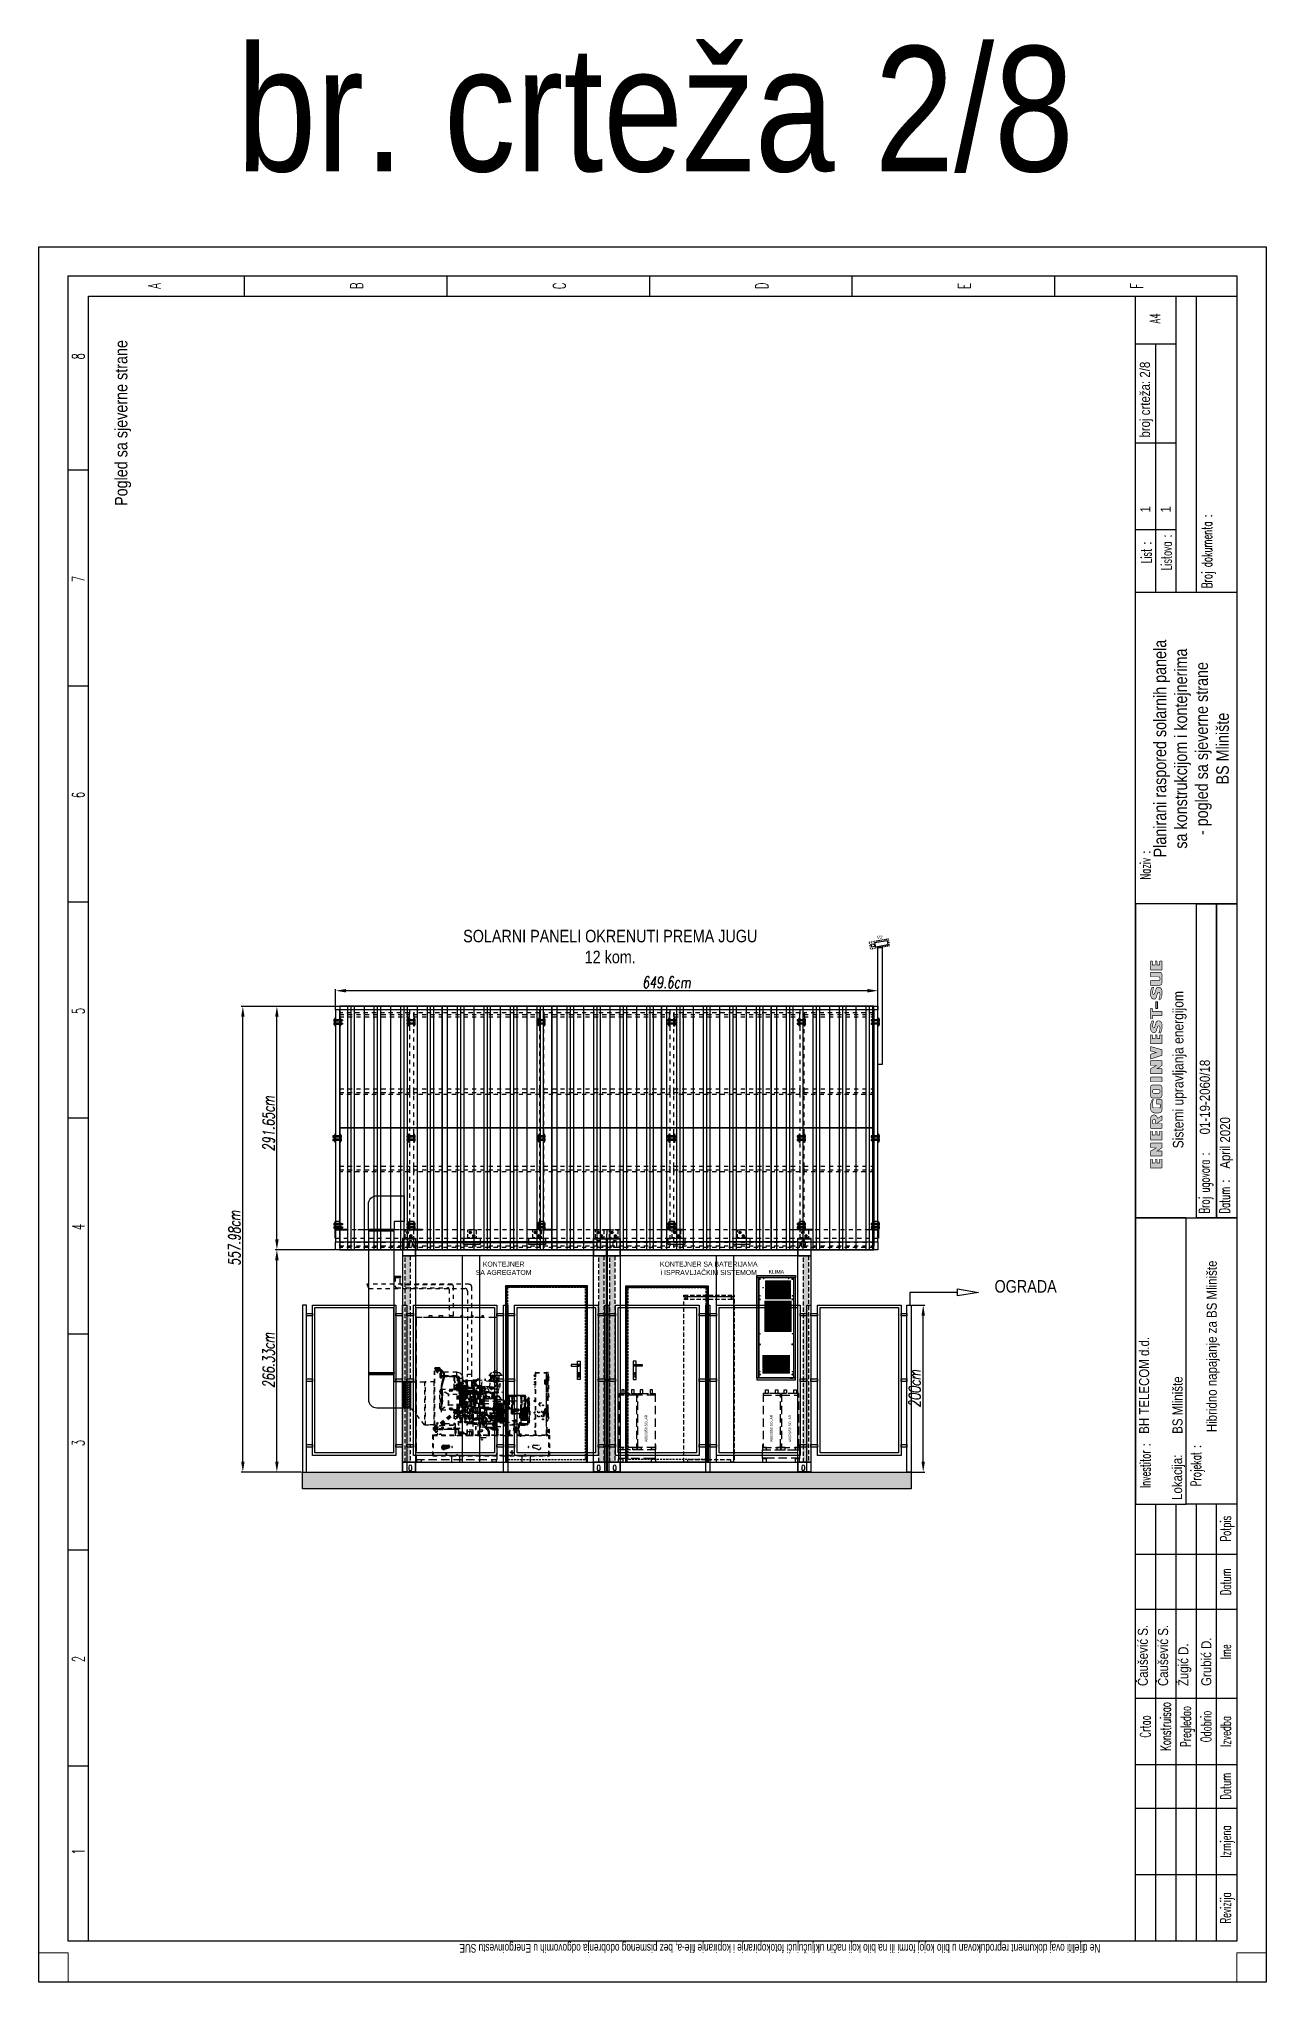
# Model space of a CAD drawing. Header units: millimetres. Extents: x 17886 to 18265, y -8727 to -7321.
# Drawn here: x 17885.7 to 18032.7, y -8727.3 to -8494.5 of the extents above; entities that cross this region are included whole.
import ezdxf

# ---------------------------------------------------------------- set-up
doc = ezdxf.new("R2010")
doc.units = ezdxf.units.MM
for name, pattern in [('CENTER', [2, 1.25, -0.25, 0.25, -0.25]), ('DASHED', [0.75, 0.5, -0.25]), ('DASHED2', [0.375, 0.25, -0.125]), ('DASHEDX2', [1.5, 1, -0.5]), ('EPL_DASH', [1, 0.5, -0.5])]:
    doc.linetypes.add(name, pattern=pattern)
for name, color, linetype in [('00 uvodnice', 82, 'Continuous'), ('01-KOSTUR ORMARA', 7, 'Continuous'), ('02-MODULI', 7, 'Continuous'), ('0863279_L_DXF_CONTINUOUS_LINE', 7, 'Continuous'), ('0960061_L_DXF_CONTINUOUS_LINE', 7, 'Continuous'), ('09__COSM', 7, 'Continuous'), ('1293180_DXF_CONTINUOUS_LINE', 7, 'Continuous'), ('1429459_RE01DXF_CONTINUOUS_LINE', 7, 'Continuous'), ('1430851_DXF_CONTINUOUS_LINE', 7, 'Continuous'), ('1430853_DXF_CONTINUOUS_LINE', 7, 'Continuous'), ('1542949_DXF_CONTINUOUS_LINE', 7, 'Continuous'), ('1663777_DXF_CONTINUOUS_LINE', 7, 'Continuous'), ('1694481_CP01DXF_CONTINUOUS_LINE', 7, 'Continuous'), ('1729966_DXF_CONTINUOUS_LINE', 7, 'Continuous'), ('1978540_DXF_CONTINUOUS_LINE', 7, 'Continuous'), ('2035398_DXF_CONTINUOUS_LINE', 7, 'Continuous'), ('2266446_CP02DXF_CONTINUOUS_LINE', 7, 'Continuous'), ('2266446_CP03DXF_CONTINUOUS_LINE', 7, 'Continuous'), ('2266446_RE01DXF_CONTINUOUS_LINE', 7, 'Continuous'), ('2266447_DKREDXF_CONTINUOUS_LINE', 7, 'Continuous'), ('2275829_DKREDXF_CONTINUOUS_LINE', 7, 'Continuous'), ('2518101_DXF_CONTINUOUS_LINE', 7, 'Continuous'), ('2543638_DXF_CONTINUOUS_LINE', 7, 'Continuous'), ('2588541_VG01DXF_CONTINUOUS_LINE', 7, 'Continuous'), ('2606671_L_DXF_CONTINUOUS_LINE', 7, 'Continuous'), ('2606682_CP02DXF_CONTINUOUS_LINE', 7, 'Continuous'), ('2620490_VG01DXF_CONTINUOUS_LINE', 7, 'Continuous'), ('2620532_DKREDXF_CONTINUOUS_LINE', 7, 'Continuous'), ('2630576_VG08DXF_CONTINUOUS_LINE', 7, 'Continuous'), ('2630754_DKREDXF_CONTINUOUS_LINE', 7, 'Continuous'), ('2630764_DKREDXF_CONTINUOUS_LINE', 7, 'Continuous'), ('2630768_VG06DXF_CONTINUOUS_LINE', 7, 'Continuous'), ('2630772_DXF_CONTINUOUS_LINE', 7, 'Continuous'), ('2661570_DKREDXF_CONTINUOUS_LINE', 7, 'Continuous'), ('2685282_CP02DXF_CONTINUOUS_LINE', 7, 'Continuous'), ('2702101_DXF_CONTINUOUS_LINE', 7, 'Continuous'), ('2706792_BM04DXF_CONTINUOUS_LINE', 7, 'Continuous'), ('2731608_DXF_CONTINUOUS_LINE', 7, 'Continuous'), ('3018312_DXF_CONTINUOUS_LINE', 7, 'Continuous'), ('3405962_DXF_CONTINUOUS_LINE', 7, 'Continuous'), ('3405962_DXF_HIDDEN_LINE', 7, 'Continuous'), ('3429913_L_DXF_CONTINUOUS_LINE', 7, 'Continuous'), ('3490706_DXF_CONTINUOUS_LINE', 7, 'Continuous'), ('3490708_DXF_CONTINUOUS_LINE', 7, 'Continuous'), ('3490709_DXF_CONTINUOUS_LINE', 7, 'Continuous'), ('3490711_DXF_CONTINUOUS_LINE', 7, 'Continuous'), ('3496808_DXF_CONTINUOUS_LINE', 7, 'Continuous'), ('3504303_DXF_CONTINUOUS_LINE', 7, 'Continuous'), ('3539054_DXF_CONTINUOUS_LINE', 7, 'Continuous'), ('3543613_DKREDXF_CONTINUOUS_LINE', 7, 'Continuous'), ('3551370_DKREDXF_CONTINUOUS_LINE', 7, 'Continuous'), ('3562799_CP10DXF_CONTINUOUS_LINE', 7, 'Continuous'), ('3562799_CP11DXF_CONTINUOUS_LINE', 7, 'Continuous'), ('3562799_CP12DXF_CONTINUOUS_LINE', 7, 'Continuous'), ('3562799_CP13DXF_CONTINUOUS_LINE', 7, 'Continuous'), ('3562799_CP14DXF_CONTINUOUS_LINE', 7, 'Continuous'), ('3563231_DXF_CONTINUOUS_LINE', 7, 'Continuous'), ('3564637_DXF_CONTINUOUS_LINE', 7, 'Continuous'), ('3570559_DXF_CONTINUOUS_LINE', 7, 'Continuous'), ('3570567_DXF_CONTINUOUS_LINE', 7, 'Continuous'), ('3570568_DXF_CONTINUOUS_LINE', 7, 'Continuous'), ('3570569_DXF_AXIS', 7, 'Continuous'), ('3570569_DXF_CONTINUOUS_LINE', 7, 'Continuous'), ('3570570_DXF_CONTINUOUS_LINE', 7, 'Continuous'), ('3640467_CP02DXF_CONTINUOUS_LINE', 7, 'Continuous'), ('3640467_CP03DXF_CONTINUOUS_LINE', 7, 'Continuous'), ('3642481_DKREDXF_CONTINUOUS_LINE', 7, 'Continuous'), ('3650520_DXF_CONTINUOUS_LINE', 7, 'Continuous'), ('3725651_DKREDXF_CONTINUOUS_LINE', 7, 'Continuous'), ('3792201_DXF_CONTINUOUS_LINE', 7, 'Continuous'), ('3884027_DKREDXF_CONTINUOUS_LINE', 7, 'Continuous'), ('3E4304_DXF_CONTINUOUS_LINE', 7, 'Continuous'), ('3K6060_DXF_CONTINUOUS_LINE', 7, 'Continuous'), ('4L6454_DXF_CONTINUOUS_LINE', 7, 'Continuous'), ('5D1026_DKVG0DXF_CONTINUOUS_LINE', 7, 'Continuous'), ('5P0798_BM01_DXF_CONTINUOUS_LINE', 7, 'Continuous'), ('8T2910_DK_DXF_CONTINUOUS_LINE', 7, 'Continuous'), ('8T4223_DXF_CONTINUOUS_LINE', 7, 'Continuous'), ('8T4224_DXF_CONTINUOUS_LINE', 7, 'Continuous'), ('8T4896_DXF_CONTINUOUS_LINE', 7, 'Continuous'), ('8T4908_DXF_CONTINUOUS_LINE', 7, 'Continuous'), ('9X3506_VG01_DXF_CONTINUOUS_LINE', 7, 'Continuous'), ('_Videonadzor', 1, 'Continuous'), ('a_rahmen235', 7, 'Continuous'), ('DEFAULT_1', 7, 'CENTER'), ('DIMENS', 4, 'Continuous'), ('OO cn60', 1, 'Continuous'), ('PDF3_Geometry', 7, 'Continuous'), ('vanjski i unutarnji zid', 7, 'Continuous'), ('Video Nadzor', 3, 'Continuous')]:
    doc.layers.add(name, color=color, linetype=linetype)
doc.layers.add('50 plava', color=5, linetype='Continuous', lineweight=0)
doc.layers.add('CRTANJE', color=4, linetype='Continuous', lineweight=30)
doc.styles.add('ARIAL NARROW', font='ARIALN.TTF')
doc.styles.add('KOTE ZA MONNTAZU', font='simplex.shx', dxfattribs={"width": 0.7, "oblique": 8, "height": 1.4})
doc.styles.add('simboli', font='symbol.ttf', dxfattribs={"width": 0.6, "height": 2.2})
doc.dimstyles.new('KOTE ZA MONTAZU u cm', dxfattribs={"dimscale": 0, "dimtxt": 1.4, "dimasz": 1.25, "dimexe": 0.2, "dimexo": 0.1, "dimgap": 0.3, "dimtad": 1, "dimlfac": 10, "dimzin": 12, "dimdsep": 46, "dimtxsty": 'KOTE ZA MONNTAZU', "dimcen": 1.25, "dimclrt": 1, "dimadec": 0, "dimazin": 0, "dimtfac": 1, "dimtmove": 0, "dimatfit": 3, "dimfxl": 1, "dimtolj": 2, "dimtzin": 0, "dimarcsym": 0})

msp = doc.modelspace()

# ---------------------------------------------------------------- texts
at = {"color": 0, "linetype": 'Continuous', "insert": (17894.78064, -8540.52721), "char_height": 1.5, "width": 45.4526974, "attachment_point": 2, "rotation": 90, "style": 'ARIAL NARROW'}
msp.add_mtext('{\\C256;Pogled sa sjeverne strane}', dxfattribs=at)
at = {"layer": '00 uvodnice', "color": 1, "linetype": 'Continuous', "insert": (17959.50963, -8495.37773), "char_height": 15, "width": 136.7183266, "attachment_point": 2, "style": 'ARIAL NARROW'}
msp.add_mtext('br. crteža 2/8', dxfattribs=at)
at = {"layer": '00 uvodnice', "color": 0, "linetype": 'Continuous', "rotation": 90, "style": 'ARIAL NARROW'}
for s, insert, char_height, width, attachment_point in [('broj crteža: 2/8', (18017.56026, -8542.27343), 1.2, 10.3967205, 1), ('1', (18017.61993, -8551.24685), 1.2, 7.5439395, 1), ('1', (18020.04567, -8551.24685), 1.2, 7.5439395, 1), ('Planirani raspored solarnih panela\\Psa konstrukcijom i kontejnerima \\P- pogled sa sjeverne strane\\PBS Mlinište', (18019.20875, -8579.53298), 1.5, 39.1485393, 2), ('01-19-2060/18', (18024.73819, -8625.75063), 1.2, 30.320249, 1), ('April 2020', (18027.16394, -8629.86183), 1.2, 30.320249, 1), ('Hibridno napajanje za BS Mlinište', (18025.56535, -8661.42439), 1.2, 45.4526974, 1), ('BH TELECOM d.d.\\P\\PBS Mlinište', (18017.46278, -8661.62139), 1.2, 45.4526974, 1), ('Lokacija: ', (18021.41541, -8669.53904), 1.2, 45.4526974, 1), ('Čaušević S.', (18017.30928, -8691.84887), 1.2, 17.2456296, 1), ('Čaušević S.', (18019.73503, -8691.84887), 1.2, 17.2456296, 1), ('Žugić D.', (18022.16077, -8691.84887), 1.2, 17.2456296, 1), ('Grubić D.', (18024.90765, -8691.82913), 1.2, 17.2456296, 1)]:
    msp.add_mtext(s, dxfattribs=dict(at, insert=insert, char_height=char_height, width=width, attachment_point=attachment_point))
at = {"layer": '00 uvodnice', "color": 0, "linetype": 'Continuous', "attachment_point": 2, "style": 'ARIAL NARROW'}
for s, insert, char_height, width in [('SOLARNI PANELI OKRENUTI PREMA JUGU\\P12 kom.', (17954.11694, -8601.24274), 1.5, 45.4526974), ('V2', (17986.39902, -8601.94411), 0.4, 1.0283542), ('KONTEJNER \\PSA AGREGATOM', (17941.34828, -8640.99306), 0.6, 17.114894), ('KONTEJNER SA BATERIJAMA \\Pi ISPRAVLJAČKIM SISTEMOM', (17965.9187, -8640.99306), 0.6, 21.7709803), ('KLIMA', (17974.01188, -8641.97828), 0.45, 3.8427662), ('OGRADA', (18003.87223, -8643.20748), 1.5, 14.5959574)]:
    msp.add_mtext(s, dxfattribs=dict(at, insert=insert, char_height=char_height, width=width))
at = {"layer": '02-MODULI', "linetype": 'DASHEDX2', "char_height": 0.3, "width": 4.8081008, "attachment_point": 8, "rotation": 90, "style": 'ARIAL NARROW'}
for insert in [(17956.3413, -8660.97542), (17958.5613, -8660.97542), (17973.5713, -8660.97542), (17975.7913, -8660.97542)]:
    msp.add_mtext('A602/850 SOLAR', dxfattribs=dict(at, insert=insert))

# ---------------------------------------------------------------- blocks, each defined once
blk = doc.blocks.new('Zaglavlje A4 prazno-Sue')
at = {"layer": '50 plava', "linetype": 'Continuous'}
h = blk.add_hatch(color=152, dxfattribs=at)
h.paths.add_polyline_path([(140.2, 18.67), (140.81, 18.67, 0.414214), (140.85, 18.7), (140.85, 18.96, 0.414214), (140.81, 18.99), (140.2, 18.99), (140.2, 19.45), (140.81, 19.45, 0.414214), (140.85, 19.48), (140.85, 19.74, 0.414214), (140.81, 19.77), (139.37, 19.77, 0.414214), (139.33, 19.74), (139.33, 17.86, 0.414214), (139.37, 17.83), (140.81, 17.83, 0.414214), (140.85, 17.86), (140.85, 18.17, 0.414214), (140.81, 18.21), (140.2, 18.21)])
h.paths.add_polyline_path([(141.39, 17.86, 0.414214), (141.42, 17.83), (142.22, 17.83, 0.414214), (142.25, 17.86), (142.25, 18.64), (142.78, 17.84, 0.250765), (142.81, 17.83), (143.57, 17.83, 0.414214), (143.6, 17.86), (143.6, 19.74, 0.414214), (143.57, 19.77), (142.82, 19.77, 0.414214), (142.79, 19.74), (142.79, 18.8), (142.21, 19.76, 0.261275), (142.18, 19.77), (141.42, 19.77, 0.414214), (141.39, 19.74)])
h.paths.add_polyline_path([(144.13, 17.86, 0.414214), (144.16, 17.83), (145.61, 17.83, 0.414214), (145.64, 17.86), (145.64, 18.17, 0.414214), (145.61, 18.21), (144.99, 18.21), (144.99, 18.67), (145.61, 18.67, 0.414214), (145.64, 18.7), (145.64, 18.96, 0.414214), (145.61, 18.99), (144.99, 18.99), (144.99, 19.45), (145.61, 19.45, 0.414214), (145.64, 19.48), (145.64, 19.74, 0.414214), (145.61, 19.77), (144.16, 19.77, 0.414214), (144.13, 19.74)])
h.paths.add_polyline_path([(146.14, 17.83), (146.91, 17.83, 0.414214), (146.95, 17.86), (146.95, 18.75), (146.95, 19.45), (147.38, 19.45, -1.104988), (147.33, 18.91), (146.95, 18.91), (146.95, 18.75), (147.53, 17.84, 0.254408), (147.56, 17.83), (148.24, 17.83, 0.593374), (148.26, 17.88), (147.81, 18.58, 1), (147.81, 19.77), (146.17, 19.77, 0.414214), (146.14, 19.74)])
h.paths.add_polyline_path([(148.77, 18.31, 0.360865), (149.18, 17.82), (151.04, 17.82), (151.04, 18.7, 0.414214), (151, 18.74), (150.32, 18.74, 0.414214), (150.28, 18.7), (150.28, 18.31, -0.333333), (150.12, 18.09), (149.8, 18.09, -0.5), (149.63, 18.31), (149.63, 19.17, -0.414214), (149.96, 19.49), (150.39, 19.49, -0.2), (151.04, 19.22), (151.04, 19.49), (150.44, 19.71), (150.26, 19.78), (149.98, 19.78), (149.58, 19.78, 0.332065), (148.77, 19.17)])
h.paths.add_polyline_path([(151.32, 18.26, 0.414214), (151.75, 17.83), (153.16, 17.83, 0.396216), (153.56, 18.22), (153.56, 19.42, 0.440087), (153.16, 19.77), (151.75, 19.77, 0.443886), (151.32, 19.4)])
h.paths.add_polyline_path([(152.13, 19.2, -0.414214), (152.35, 19.42), (152.56, 19.42, -0.414214), (152.78, 19.2), (152.78, 18.4, -0.414214), (152.56, 18.18), (152.35, 18.18, -0.414214), (152.13, 18.4)], flags=16)
h.paths.add_polyline_path([(154.08, 17.86, 0.414214), (154.11, 17.83), (154.85, 17.83, 0.414214), (154.89, 17.86), (154.89, 19.74, 0.414214), (154.85, 19.77), (154.11, 19.77, 0.414214), (154.08, 19.74)])
h.paths.add_polyline_path([(156.34, 18.64), (156.87, 17.84, 0.250765), (156.9, 17.83), (157.66, 17.83, 0.414214), (157.69, 17.86), (157.69, 19.74, 0.414214), (157.66, 19.77), (156.92, 19.77, 0.414214), (156.88, 19.74), (156.88, 18.8), (156.3, 19.76, 0.261275), (156.27, 19.77), (155.51, 19.77, 0.414214), (155.48, 19.74), (155.48, 17.86, 0.414214), (155.51, 17.83), (156.31, 17.83, 0.414214), (156.34, 17.86)])
h.paths.add_polyline_path([(158.61, 17.85, 0.325009), (158.64, 17.83), (159.56, 17.83, 0.336906), (159.59, 17.85), (160.11, 19.73, 0.495992), (160.08, 19.77), (159.4, 19.77, 0.336906), (159.36, 19.75), (159.1, 18.8), (158.8, 19.75, 0.32721), (158.77, 19.77), (158.03, 19.77, 0.509423), (158, 19.73)])
h.paths.add_polyline_path([(160.61, 17.86, 0.414214), (160.64, 17.83), (162.09, 17.83, 0.414214), (162.12, 17.86), (162.12, 18.17, 0.414214), (162.09, 18.21), (161.47, 18.21), (161.47, 18.67), (162.09, 18.67, 0.414214), (162.12, 18.7), (162.12, 18.96, 0.414214), (162.09, 18.99), (161.47, 18.99), (161.47, 19.45), (162.09, 19.45, 0.414214), (162.12, 19.48), (162.12, 19.74, 0.414214), (162.09, 19.77), (160.64, 19.77, 0.414214), (160.61, 19.74)])
h.paths.add_polyline_path([(163.31, 19.22), (163.34, 19.33), (163.41, 19.37), (163.54, 19.42), (163.68, 19.42), (163.83, 19.41), (164.01, 19.36), (164.18, 19.32), (164.5, 19.24), (164.5, 19.54), (164.17, 19.66), (163.93, 19.76), (163.66, 19.76), (163.24, 19.76), (163.02, 19.75), (162.73, 19.61), (162.59, 19.49), (162.5, 19.33), (162.49, 19.19), (162.51, 19.06), (162.56, 18.95), (162.61, 18.92), (162.67, 18.87), (162.75, 18.82), (162.84, 18.78), (162.96, 18.74), (163.09, 18.71), (163.21, 18.68), (163.44, 18.59), (163.59, 18.54), (163.66, 18.46), (163.67, 18.37), (163.67, 18.3), (163.63, 18.25), (163.55, 18.2), (163.41, 18.18), (163.24, 18.17), (163.09, 18.19), (162.93, 18.2), (162.73, 18.26), (162.5, 18.36), (162.47, 18.29), (162.45, 18.1), (162.59, 18.01), (162.71, 17.96), (162.9, 17.9), (163.08, 17.85), (163.24, 17.82), (163.95, 17.82), (164.19, 17.88), (164.33, 17.97), (164.42, 18.06), (164.49, 18.21), (164.52, 18.32), (164.53, 18.44), (164.52, 18.51), (164.47, 18.64), (164.37, 18.75), (164.24, 18.85), (164.08, 18.87), (163.91, 18.92), (163.8, 18.98), (163.68, 19.01), (163.55, 19.04), (163.37, 19.1)])
h.paths.add_polyline_path([(165.39, 17.87, 0.414214), (165.42, 17.83), (166.11, 17.83, 0.414214), (166.14, 17.87), (166.14, 19.46), (166.61, 19.46, 0.414214), (166.64, 19.5), (166.64, 19.74, 0.414214), (166.61, 19.77), (164.91, 19.77, 0.414214), (164.87, 19.74), (164.87, 19.5, 0.414214), (164.91, 19.46), (165.39, 19.46)])
h = blk.add_hatch(color=152, dxfattribs=at)
h.paths.add_polyline_path([(174.09, 18.99), (174.09, 19.45), (174.71, 19.45, 0.414214), (174.74, 19.48), (174.74, 19.74, 0.414214), (174.71, 19.77), (173.26, 19.77, 0.414214), (173.23, 19.74), (173.23, 17.86, 0.414214), (173.26, 17.83), (174.71, 17.83, 0.414214), (174.74, 17.86), (174.74, 18.17, 0.414214), (174.71, 18.21), (174.09, 18.21), (174.09, 18.67), (174.71, 18.67, 0.414214), (174.74, 18.7), (174.74, 18.96, 0.414214), (174.71, 18.99)])
h.paths.add_polyline_path([(172.84, 19.77), (172.05, 19.77), (172.05, 18.4, -0.414214), (171.84, 18.18), (171.62, 18.18, -0.414214), (171.41, 18.4), (171.41, 19.77), (170.6, 19.77), (170.6, 18.26, 0.414214), (171.03, 17.83), (172.43, 17.83, 0.42682), (172.84, 18.26)])
h.paths.add_polyline_path([(170.23, 18.21), (170.27, 18.32), (170.28, 18.44), (170.27, 18.51), (170.22, 18.64), (170.12, 18.75), (169.98, 18.85), (169.83, 18.87), (169.66, 18.92), (169.54, 18.98), (169.43, 19.01), (169.3, 19.04), (169.15, 19.09), (169.11, 19.13), (169.06, 19.22), (169.08, 19.33), (169.16, 19.37), (169.29, 19.42), (169.43, 19.42), (169.58, 19.41), (169.76, 19.36), (169.93, 19.32), (170.25, 19.24), (170.25, 19.54), (169.92, 19.66), (169.68, 19.76), (169.41, 19.76), (168.99, 19.76), (168.76, 19.75), (168.47, 19.61), (168.34, 19.49), (168.25, 19.33), (168.24, 19.19), (168.26, 19.06), (168.3, 18.95), (168.36, 18.92), (168.42, 18.87), (168.5, 18.82), (168.59, 18.78), (168.71, 18.74), (168.83, 18.71), (168.96, 18.68), (169.18, 18.59), (169.34, 18.54), (169.41, 18.46), (169.42, 18.37), (169.42, 18.3), (169.38, 18.25), (169.3, 18.2), (169.16, 18.18), (168.99, 18.17), (168.83, 18.19), (168.68, 18.2), (168.47, 18.26), (168.25, 18.36), (168.21, 18.29), (168.2, 18.1), (168.34, 18.01), (168.46, 17.96), (168.64, 17.9), (168.82, 17.85), (168.99, 17.82), (169.7, 17.82), (169.94, 17.88), (170.08, 17.97), (170.17, 18.06)])
h.paths.add_polyline_path([(167.76, 18.58), (167.76, 18.9), (166.66, 18.9), (166.66, 18.58)])
at = {"color": 7, "true_color": 0xffffff}
blk.add_lwpolyline([(297, 0), (0, 0), (0, 210), (297, 210)], close=True, dxfattribs=at)
at = {"color": 7, "lineweight": 0, "true_color": 0xffffff}
for points in [[(5, 205), (0, 205), (0, 210), (5, 210)], [(5, 0), (0, 0), (0, 5), (5, 5)]]:
    blk.add_lwpolyline(points, close=True, dxfattribs=at)
at = {"layer": '01-KOSTUR ORMARA'}
for p, q in [((36.96, 201.53), (36.96, 205)), ((73.93, 201.53), (73.93, 205)), ((110.89, 201.53), (110.89, 205)), ((147.86, 201.53), (147.86, 205)), ((184.82, 201.53), (184.82, 205)), ((221.78, 201.53), (221.78, 205)), ((258.75, 201.53), (258.75, 205)), ((288.53, 174.79), (292, 174.79)), ((288.53, 140.13), (292, 140.13)), ((288.53, 105.48), (292, 105.48)), ((288.53, 70.83), (292, 70.83)), ((288.53, 36.17), (292, 36.17)), ((18.35, 5), (18.35, 22.33)), ((29.7, 5), (29.7, 22.33)), ((37.21, 5), (37.21, 22.33)), ((48.56, 5), (48.56, 22.33)), ((63.76, 5), (63.76, 22.33)), ((73.18, 5), (73.18, 22.33)), ((248.58, 15.4), (248.58, 22.33)), ((263.39, 15.4), (263.39, 22.33)), ((280.35, 15.4), (280.35, 22.33)), ((7, 18.86), (81.79, 18.86)), ((237.86, 18.86), (280.35, 18.86)), ((7, 15.4), (81.79, 15.4)), ((237.86, 15.4), (288.53, 15.4)), ((7, 11.93), (81.79, 11.93)), ((237.86, 11.93), (288.53, 11.93)), ((7, 8.47), (81.79, 8.47))]:
    blk.add_line(p, q, dxfattribs=at)
for points in [[(7, 205), (292, 205), (292, 5), (7, 5)], [(7, 22.33), (288.53, 22.33), (288.53, 5), (7, 5)], [(81.79, 13.66), (130.83, 13.66), (130.83, 22.33), (81.79, 22.33)], [(130.83, 11.93), (184.55, 11.93), (184.55, 22.33), (130.83, 22.33)], [(184.55, 22.33), (237.86, 22.33), (237.86, 5), (184.55, 5)], [(81.79, 13.66), (130.83, 13.66), (130.83, 5), (81.79, 5)], [(130.83, 11.93), (184.55, 11.93), (184.55, 8.47), (130.83, 8.47)], [(130.83, 8.47), (184.55, 8.47), (184.55, 5), (130.83, 5)]]:
    blk.add_lwpolyline(points, close=True, dxfattribs=at)
blk.add_lwpolyline([(7, 201.53), (288.53, 201.53), (288.53, 5)], dxfattribs=at)
at = {"layer": '50 plava', "color": 152, "linetype": 'Continuous', "const_width": 0.104}
for points in [[(140.81, 17.83), (139.37, 17.83, -0.414214), (139.33, 17.86), (139.33, 19.74, -0.414214), (139.37, 19.77), (140.81, 19.77, -0.414214), (140.85, 19.74), (140.85, 19.48, -0.414214), (140.81, 19.45), (140.2, 19.45), (140.2, 18.99), (140.81, 18.99, -0.414214), (140.85, 18.96), (140.85, 18.7, -0.414214), (140.81, 18.67), (140.2, 18.67), (140.2, 18.21), (140.81, 18.21, -0.414214), (140.85, 18.17), (140.85, 17.86, -0.414214)], [(141.39, 19.74), (141.39, 17.86, 0.414214), (141.42, 17.83), (142.22, 17.83, 0.414214), (142.25, 17.86), (142.25, 18.64), (142.78, 17.84, 0.250765), (142.81, 17.83), (143.57, 17.83, 0.414214), (143.6, 17.86), (143.6, 19.74, 0.414214), (143.57, 19.77), (142.82, 19.77, 0.414214), (142.79, 19.74), (142.79, 18.8), (142.21, 19.76, 0.261275), (142.18, 19.77), (141.42, 19.77, 0.414214)], [(145.61, 17.83), (144.16, 17.83, -0.414214), (144.13, 17.86), (144.13, 19.74, -0.414214), (144.16, 19.77), (145.61, 19.77, -0.414214), (145.64, 19.74), (145.64, 19.48, -0.414214), (145.61, 19.45), (144.99, 19.45), (144.99, 18.99), (145.61, 18.99, -0.414214), (145.64, 18.96), (145.64, 18.7, -0.414214), (145.61, 18.67), (144.99, 18.67), (144.99, 18.21), (145.61, 18.21, -0.414214), (145.64, 18.17), (145.64, 17.86, -0.414214)], [(151.32, 18.26), (151.32, 19.4, -0.443886), (151.75, 19.77), (153.16, 19.77, -0.459508), (153.56, 19.4), (153.56, 18.26, -0.42682), (153.16, 17.83), (151.75, 17.83, -0.414214)], [(152.13, 18.4), (152.13, 19.2, -0.414214), (152.35, 19.42), (152.56, 19.42, -0.414214), (152.78, 19.2), (152.78, 18.4, -0.414214), (152.56, 18.18), (152.35, 18.18, -0.414214)], [(154.08, 17.86), (154.08, 19.74, -0.414214), (154.11, 19.77), (154.85, 19.77, -0.414214), (154.89, 19.74), (154.89, 17.86, -0.414214), (154.85, 17.83), (154.11, 17.83, -0.414214)], [(155.48, 19.74), (155.48, 17.86, 0.414214), (155.51, 17.83), (156.31, 17.83, 0.414214), (156.34, 17.86), (156.34, 18.64), (156.87, 17.84, 0.250765), (156.9, 17.83), (157.66, 17.83, 0.414214), (157.69, 17.86), (157.69, 19.74, 0.414214), (157.66, 19.77), (156.92, 19.77, 0.414214), (156.88, 19.74), (156.88, 18.8), (156.3, 19.76, 0.261275), (156.27, 19.77), (155.51, 19.77, 0.414214)], [(158, 19.73), (158.61, 17.85, 0.325009), (158.64, 17.83), (159.56, 17.83, 0.336906), (159.59, 17.85), (160.11, 19.73, 0.495992), (160.08, 19.77), (159.4, 19.77, 0.336906), (159.36, 19.75), (159.1, 18.8), (158.8, 19.75, 0.32721), (158.77, 19.77), (158.03, 19.77, 0.509423)], [(162.09, 17.83), (160.64, 17.83, -0.414214), (160.61, 17.86), (160.61, 19.74, -0.414214), (160.64, 19.77), (162.09, 19.77, -0.414214), (162.12, 19.74), (162.12, 19.48, -0.414214), (162.09, 19.45), (161.47, 19.45), (161.47, 18.99), (162.09, 18.99, -0.414214), (162.12, 18.96), (162.12, 18.7, -0.414214), (162.09, 18.67), (161.47, 18.67), (161.47, 18.21), (162.09, 18.21, -0.414214), (162.12, 18.17), (162.12, 17.86, -0.414214)], [(164.87, 19.5), (164.87, 19.74, -0.414214), (164.91, 19.77), (166.61, 19.77, -0.414214), (166.64, 19.74), (166.64, 19.5, -0.414214), (166.61, 19.46), (166.14, 19.46), (166.14, 17.87, -0.414214), (166.11, 17.83), (165.42, 17.83, -0.414214), (165.39, 17.87), (165.39, 19.46), (164.91, 19.46, -0.414214)], [(171.41, 19.77), (171.41, 18.4, 0.414214), (171.62, 18.18), (171.84, 18.18, 0.414214), (172.05, 18.4), (172.05, 19.77), (172.84, 19.77), (172.84, 18.26, -0.42682), (172.43, 17.83), (171.03, 17.83, -0.414214), (170.6, 18.26), (170.6, 19.77)], [(174.71, 17.83), (173.26, 17.83, -0.414214), (173.23, 17.86), (173.23, 19.74, -0.414214), (173.26, 19.77), (174.71, 19.77, -0.414214), (174.74, 19.74), (174.74, 19.48, -0.414214), (174.71, 19.45), (174.09, 19.45), (174.09, 18.99), (174.71, 18.99, -0.414214), (174.74, 18.96), (174.74, 18.7, -0.414214), (174.71, 18.67), (174.09, 18.67), (174.09, 18.21), (174.71, 18.21, -0.414214), (174.74, 18.17), (174.74, 17.86, -0.414214)]]:
    blk.add_lwpolyline(points, format="xyb", close=True, dxfattribs=at)
for points in [[(146.14, 17.83), (146.14, 19.74, -0.414214), (146.17, 19.77), (147.81, 19.77, -1), (147.81, 18.58), (148.26, 17.88, -0.593374), (148.24, 17.83), (147.56, 17.83, -0.254408), (147.53, 17.84), (146.95, 18.75), (146.95, 17.86, -0.414214), (146.91, 17.83), (146.14, 17.83)], [(146.95, 18.75), (146.95, 19.45), (147.38, 19.45, -1.104988), (147.33, 18.91), (146.95, 18.91)], [(151.04, 17.82), (151.04, 18.7, 0.414214), (151, 18.74), (150.32, 18.74, 0.414214), (150.28, 18.7), (150.28, 18.31, -0.333333), (150.12, 18.09), (149.8, 18.09, -0.5), (149.63, 18.31), (149.63, 19.17, -0.414214), (149.96, 19.49), (150.39, 19.49, -0.2), (151.04, 19.22), (151.04, 19.49), (150.44, 19.71), (150.26, 19.78), (149.98, 19.78), (149.58, 19.78, 0.332065), (148.77, 19.17), (148.77, 18.31, 0.360865), (149.18, 17.82), (151.04, 17.82)]]:
    blk.add_lwpolyline(points, format="xyb", dxfattribs=at)
for points in [[(164.5, 19.24), (164.5, 19.54), (164.17, 19.66), (163.93, 19.76), (163.66, 19.76), (163.24, 19.76), (163.02, 19.75), (162.73, 19.61), (162.59, 19.49), (162.5, 19.33), (162.49, 19.19), (162.51, 19.06), (162.56, 18.95), (162.61, 18.92), (162.67, 18.87), (162.75, 18.82), (162.84, 18.78), (162.96, 18.74), (163.09, 18.71), (163.21, 18.68), (163.44, 18.59), (163.59, 18.54), (163.66, 18.46), (163.67, 18.37), (163.67, 18.3), (163.63, 18.25), (163.55, 18.2), (163.41, 18.18), (163.24, 18.17), (163.09, 18.19), (162.93, 18.2), (162.73, 18.26), (162.5, 18.36), (162.47, 18.29), (162.45, 18.1), (162.59, 18.01), (162.71, 17.96), (162.9, 17.9), (163.08, 17.85), (163.24, 17.82), (163.95, 17.82), (164.19, 17.88), (164.33, 17.97), (164.42, 18.06), (164.49, 18.21), (164.52, 18.32), (164.53, 18.44), (164.52, 18.51), (164.47, 18.64), (164.37, 18.75), (164.24, 18.85), (164.08, 18.87), (163.91, 18.92), (163.8, 18.98), (163.68, 19.01), (163.55, 19.04), (163.4, 19.09), (163.36, 19.13), (163.31, 19.22), (163.34, 19.33), (163.41, 19.37), (163.54, 19.42), (163.68, 19.42), (163.83, 19.41), (164.01, 19.36), (164.18, 19.32)], [(170.25, 19.24), (170.25, 19.54), (169.92, 19.66), (169.68, 19.76), (169.41, 19.76), (168.99, 19.76), (168.76, 19.75), (168.47, 19.61), (168.34, 19.49), (168.25, 19.33), (168.24, 19.19), (168.26, 19.06), (168.3, 18.95), (168.36, 18.92), (168.42, 18.87), (168.5, 18.82), (168.59, 18.78), (168.71, 18.74), (168.83, 18.71), (168.96, 18.68), (169.18, 18.59), (169.34, 18.54), (169.41, 18.46), (169.42, 18.37), (169.42, 18.3), (169.38, 18.25), (169.3, 18.2), (169.16, 18.18), (168.99, 18.17), (168.83, 18.19), (168.68, 18.2), (168.47, 18.26), (168.25, 18.36), (168.21, 18.29), (168.2, 18.1), (168.34, 18.01), (168.46, 17.96), (168.64, 17.9), (168.82, 17.85), (168.99, 17.82), (169.7, 17.82), (169.94, 17.88), (170.08, 17.97), (170.17, 18.06), (170.23, 18.21), (170.27, 18.32), (170.28, 18.44), (170.27, 18.51), (170.22, 18.64), (170.12, 18.75), (169.98, 18.85), (169.83, 18.87), (169.66, 18.92), (169.54, 18.98), (169.43, 19.01), (169.3, 19.04), (169.15, 19.09), (169.11, 19.13), (169.06, 19.22), (169.08, 19.33), (169.16, 19.37), (169.29, 19.42), (169.43, 19.42), (169.58, 19.41), (169.76, 19.36), (169.93, 19.32)]]:
    blk.add_lwpolyline(points, close=True, dxfattribs=at)
at = {"layer": '50 plava', "color": 152, "linetype": 'Continuous', "elevation": -0.1}
blk.add_lwpolyline([(166.66, 18.9), (167.76, 18.9), (167.76, 18.58), (166.66, 18.58)], close=True, dxfattribs=at)
at = {"color": 7, "width": 0.7}
blk.add_text('Ne dijeliti ovaj dokument reprodukovan u bilo kojoj formi ili na bilo koji način uključujući fotokopiranje i kopiranje file-a, bez pismenog odobrenja odgovornih u Energoinvestu SUE', height=1.5, rotation=90, dxfattribs=at).set_placement((6.54, 28.38))
at = {"layer": '00 uvodnice', "color": 0, "linetype": 'Continuous', "insert": (142.7, 15.95), "char_height": 1.8, "width": 32.6967, "attachment_point": 1, "style": 'ARIAL NARROW'}
blk.add_mtext('Sistemi upravljanja energijom', dxfattribs=at)
at = {"layer": 'OO cn60', "color": 0, "linetype": 'Continuous', "style": 'simboli'}
for s, insert, char_height, width, attachment_point in [('{\\Fsimplex|c238;1}', (22.35, 204.3), 2.1214, 5.8258, 2), ('{\\Fsimplex|c238;2}', (55.31, 204.3), 2.1214, 5.8258, 2), ('{\\Fsimplex|c0;3}', (92.27, 204.3), 2.1214, 5.8258, 2), ('{\\Fsimplex|c238;4}', (129.24, 204.3), 2.1214, 5.8258, 2), ('{\\Fsimplex|c238;5}', (166.2, 204.3), 2.1214, 5.8258, 2), ('{\\Fsimplex|c238;6}', (203.17, 204.3), 2.1214, 5.8258, 2), ('{\\Fsimplex|c238;7}', (240.13, 204.3), 2.1214, 5.8258, 2), ('{\\Fsimplex|c238;8}', (278.25, 204.3), 2.1214, 5.8258, 2), ('{\\Fsimplex|c238;A}', (290.3, 191.31), 2.1214, 5.8258, 2), ('{\\Fsimplex|c238;B}', (290.3, 156.66), 2.1214, 5.8258, 2), ('{\\Fsimplex|c238;C}', (290.3, 122), 2.1214, 5.8258, 2), ('{\\Fsimplex|c238;D}', (290.3, 87.35), 2.1214, 5.8258, 2), ('{\\Fsimplex|c238;E}', (290.3, 52.7), 2.1214, 5.8258, 2), ('{\\Fsimplex|c238;Crtao}', (43.76, 21.56), 1.7679, 11.3046, 2), ('{\\Fsimplex|c238;Investitor :}', (88.39, 21.56), 1.7679, 11.3046, 2), ('{\\Fsimplex|c238;Naziv :}', (191.15, 21.56), 1.7679, 11.3046, 2), ('{\\Fsimplex|c238;List :}', (244.68, 21.41), 1.7679, 11.3046, 2), ('{\\Fsimplex|c238;F}', (290.3, 23.18), 2.1214, 5.8258, 2), ('{\\Fsimplex|c238;Konstruisao}', (43.76, 18.09), 1.7679, 11.3046, 2), ('{\\Fsimplex|c238;Listova :}', (244.68, 17.94), 1.7679, 11.3046, 2), ('{\\Fsimplex|c238;A4}', (284.73, 19.89), 1.7679, 4.0787, 2), ('{\\Fsimplex|c238;Pregledao}', (43.76, 14.63), 1.7679, 11.3046, 2), ('{\\Fsimplex|c238;Odobrio}', (43.76, 11.16), 1.7679, 11.3046, 2), ('{\\Fsimplex|c238;Projekat :}', (88.39, 12.9), 1.7679, 11.3046, 2), ('{\\Fsimplex|c238;Broj ugovora :}', (131.54, 11.44), 1.7679, 14.0447, 1), ('{\\Fsimplex|c238;Broj dokumenta :}', (238.58, 11.01), 1.7679, 16.5025, 1), ('{\\Fsimplex|c238;Revizija}', (12.7, 7.78), 1.7679, 11.3046, 2), ('{\\Fsimplex|c238;Izmjena}', (24.06, 7.78), 1.7679, 11.3046, 2), ('{\\Fsimplex|c238;Datum}', (33.53, 7.78), 1.7679, 11.3046, 2), ('{\\Fsimplex|c238;Izvedba}', (42.91, 7.78), 1.7679, 11.3046, 2), ('{\\Fsimplex|c238;Ime}', (56.55, 7.78), 1.7679, 11.3046, 2), ('{\\Fsimplex|c238;Datum}', (68.51, 7.78), 1.7679, 11.3046, 2), ('{\\Fsimplex|c238;Potpis}', (77.61, 7.78), 1.7679, 11.3046, 2), ('{\\Fsimplex|c238;Datum :}', (131.54, 7.98), 1.7679, 11.3046, 1)]:
    blk.add_mtext(s, dxfattribs=dict(at, insert=insert, char_height=char_height, width=width, attachment_point=attachment_point))
blk = doc.blocks.new('*D237')
at = {"color": 0, "lineweight": -2, "transparency": 16777216}
for p, q in [((17921.12, -8639.57), (17913.99, -8639.57)), ((17914.19, -8664.95), (17914.19, -8640.82)), ((17917.15, -8666.2), (17913.99, -8666.2))]:
    blk.add_line(p, q, dxfattribs=at)
at = {"color": 0, "transparency": 16777216}
for points in [[(17913.98, -8640.82), (17914.4, -8640.82), (17914.19, -8639.57)], [(17913.98, -8664.95), (17914.4, -8664.95), (17914.19, -8666.2)]]:
    blk.add_solid(points, dxfattribs=at)
at = {"layer": 'Defpoints', "color": 0, "transparency": 16777216}
for p in [(17914.19, -8639.57), (17921.22, -8639.57), (17917.25, -8666.2)]:
    blk.add_point(p, dxfattribs=at)
at = {"color": 1, "transparency": 16777216, "insert": (17913.19, -8652.81), "char_height": 1.4, "attachment_point": 5, "rotation": 90, "style": 'KOTE ZA MONNTAZU'}
blk.add_mtext('\\A2;266.33cm', dxfattribs=at)
blk = doc.blocks.new('*D238')
at = {"color": 0, "lineweight": -2, "transparency": 16777216}
for p, q in [((17921.12, -8610.41), (17913.99, -8610.41)), ((17914.19, -8638.32), (17914.19, -8611.66)), ((17921.12, -8639.57), (17913.99, -8639.57))]:
    blk.add_line(p, q, dxfattribs=at)
at = {"color": 0, "transparency": 16777216}
for points in [[(17913.98, -8611.66), (17914.4, -8611.66), (17914.19, -8610.41)], [(17913.98, -8638.32), (17914.4, -8638.32), (17914.19, -8639.57)]]:
    blk.add_solid(points, dxfattribs=at)
at = {"layer": 'Defpoints', "color": 0, "transparency": 16777216}
for p in [(17914.19, -8610.41), (17921.22, -8610.41), (17921.22, -8639.57)]:
    blk.add_point(p, dxfattribs=at)
at = {"color": 1, "transparency": 16777216, "insert": (17913.19, -8624.44), "char_height": 1.4, "attachment_point": 5, "rotation": 90, "style": 'KOTE ZA MONNTAZU'}
blk.add_mtext('\\A2;291.65cm', dxfattribs=at)
blk = doc.blocks.new('*D239')
at = {"color": 0, "lineweight": -2, "transparency": 16777216}
for p, q in [((17921.12, -8610.41), (17909.91, -8610.41)), ((17910.11, -8664.95), (17910.11, -8611.66)), ((17917.15, -8666.2), (17909.91, -8666.2))]:
    blk.add_line(p, q, dxfattribs=at)
at = {"color": 0, "transparency": 16777216}
for points in [[(17909.91, -8611.66), (17910.32, -8611.66), (17910.11, -8610.41)], [(17909.91, -8664.95), (17910.32, -8664.95), (17910.11, -8666.2)]]:
    blk.add_solid(points, dxfattribs=at)
at = {"layer": 'Defpoints', "color": 0, "transparency": 16777216}
for p in [(17910.11, -8610.41), (17921.22, -8610.41), (17917.25, -8666.2)]:
    blk.add_point(p, dxfattribs=at)
at = {"color": 1, "transparency": 16777216, "insert": (17909.11, -8638.17), "char_height": 1.4, "attachment_point": 5, "rotation": 90, "style": 'KOTE ZA MONNTAZU'}
blk.add_mtext('\\A2;557.98cm', dxfattribs=at)
blk = doc.blocks.new('*D240')
at = {"color": 0, "lineweight": -2, "transparency": 16777216}
for p, q in [((17990.25, -8646.2), (17991.8, -8646.2)), ((17991.6, -8664.95), (17991.6, -8647.45)), ((17990.25, -8666.2), (17991.8, -8666.2))]:
    blk.add_line(p, q, dxfattribs=at)
at = {"color": 0, "transparency": 16777216}
for points in [[(17991.4, -8647.45), (17991.81, -8647.45), (17991.6, -8646.2)], [(17991.4, -8664.95), (17991.81, -8664.95), (17991.6, -8666.2)]]:
    blk.add_solid(points, dxfattribs=at)
at = {"layer": 'Defpoints', "color": 0, "transparency": 16777216}
for p in [(17990.15, -8646.2), (17991.6, -8646.2), (17990.15, -8666.2)]:
    blk.add_point(p, dxfattribs=at)
at = {"color": 1, "transparency": 16777216, "insert": (17990.6, -8656.2), "char_height": 1.4, "attachment_point": 5, "rotation": 90, "style": 'KOTE ZA MONNTAZU'}
blk.add_mtext('\\A2;200cm', dxfattribs=at)
blk = doc.blocks.new('*D236')
at = {"color": 0, "lineweight": -2, "transparency": 16777216}
for p, q in [((17921.22, -8610.31), (17921.22, -8608.34)), ((17984.93, -8608.54), (17922.47, -8608.54)), ((17986.18, -8610.31), (17986.18, -8608.34))]:
    blk.add_line(p, q, dxfattribs=at)
at = {"color": 0, "transparency": 16777216}
for points in [[(17922.47, -8608.33), (17922.47, -8608.75), (17921.22, -8608.54)], [(17984.93, -8608.33), (17984.93, -8608.75), (17986.18, -8608.54)]]:
    blk.add_solid(points, dxfattribs=at)
at = {"layer": 'Defpoints', "color": 0, "transparency": 16777216}
for p in [(17921.22, -8608.54), (17921.22, -8610.41), (17986.18, -8610.41)]:
    blk.add_point(p, dxfattribs=at)
at = {"color": 1, "transparency": 16777216, "insert": (17960.85, -8607.54), "char_height": 1.4, "attachment_point": 5, "style": 'KOTE ZA MONNTAZU'}
blk.add_mtext('\\A2;649.6cm', dxfattribs=at)
blk = doc.blocks.new('A$C32FE4A33')
at = {"layer": 'Video Nadzor', "color": 3}
for p, q in [((53.8, 12.2), (49, 12.2)), ((53.8, 7), (49, 7)), ((53.8, 15.6), (65.1, 15.6)), ((53.8, 12.2), (53.8, 15.6)), ((53.8, 7), (53.8, 12.2)), ((53.8, 3.6), (53.8, 7)), ((65.1, 3.6), (53.8, 3.6)), ((65.1, 15.6), (65.1, 3.6))]:
    blk.add_line(p, q, dxfattribs=at)
blk.add_lwpolyline([(0, 18.2), (49, 18.2), (49, 0), (0, 0)], close=True, dxfattribs=at)
blk = doc.blocks.new('A$C15F85CE2')
at = {"layer": '_Videonadzor', "linetype": 'DASHEDX2'}
blk.add_lwpolyline([(0, 28.6), (75.7, 28.6), (75.7, 0), (0, 0)], close=True, dxfattribs=at)
at = {"layer": '_Videonadzor', "color": 3}
blk.add_blockref('A$C32FE4A33', (5.2, 5.7), dxfattribs=at)

# ---------------------------------------------------------------- dimensions: what is measured, and where the dimension line sits
at = {"color": 4}
for base, p1, p2, angle, picture, middle in [((17921.22198, -8608.54185), (17986.18199, -8610.40511), (17921.22198, -8610.40511), 180, '*D236', (17960.85199, -8608.54185)), ((17910.1145, -8610.40512), (17917.25199, -8666.20357), (17921.22198, -8610.40512), 90, '*D239', (17910.1145, -8638.17274)), ((17914.18776, -8610.40512), (17921.22198, -8639.57056), (17921.22198, -8610.40512), 90, '*D238', (17914.18776, -8624.44339)), ((17914.18776, -8639.57056), (17917.25199, -8666.20357), (17921.22198, -8639.57056), 90, '*D237', (17914.18776, -8652.80857)), ((17991.60359, -8646.20357), (17990.15199, -8666.20357), (17990.15199, -8646.20357), 90, '*D240', (17991.60359, -8656.20357))]:
    dim = msp.add_linear_dim(base=base, p1=p1, p2=p2, angle=angle, dimstyle='KOTE ZA MONTAZU u cm', override={"dimscale": 1, "dimpost": 'cm'}, dxfattribs=at)
    dim.commit()
    dim.dimension.update_dxf_attribs({"geometry": picture, "text_midpoint": middle, "dimtype": 160})

# ---------------------------------------------------------------- hatches: boundary and pattern name
at = {"true_color": 0xfeeab9}
h = msp.add_hatch(dxfattribs=at)
h.set_pattern_fill('PLASTI', color=254, scale=0.5, angle=-90)
h.set_pattern_definition([(270, (26717.4324, 1612.3187), (3.175, -6e-16), []), (270, (26717.8293, 1612.3187), (3.175, -6e-16), []), (270, (26718.226, 1612.3187), (3.175, -6e-16), []), (270, (26719.4168, 1612.3187), (3.175, -6e-16), [])])
h.paths.add_polyline_path([(17921.72198, -8610.40511), (17921.72198, -8624.95434), (17933.99198, -8624.95434), (17933.99198, -8610.40511)])
h = msp.add_hatch(dxfattribs=at)
h.set_pattern_fill('PLASTI', color=254, scale=0.5, angle=-90)
h.set_pattern_definition([(270, (26730.5724, 1612.3187), (3.175, -6e-16), []), (270, (26730.9693, 1612.3187), (3.175, -6e-16), []), (270, (26731.366, 1612.3187), (3.175, -6e-16), []), (270, (26732.5568, 1612.3187), (3.175, -6e-16), [])])
h.paths.add_polyline_path([(17933.99198, -8610.40511), (17933.99198, -8624.95434), (17947.13198, -8624.95434), (17947.13198, -8610.40511)])
h = msp.add_hatch(dxfattribs=at)
h.set_pattern_fill('PLASTI', color=254, scale=0.5, angle=-90)
h.set_pattern_definition([(270, (26743.7124, 1612.3187), (3.175, -6e-16), []), (270, (26744.1093, 1612.3187), (3.175, -6e-16), []), (270, (26744.506, 1612.3187), (3.175, -6e-16), []), (270, (26745.6968, 1612.3187), (3.175, -6e-16), [])])
h.paths.add_polyline_path([(17947.13198, -8610.40511), (17947.13198, -8624.95434), (17960.27198, -8624.95434), (17960.27198, -8610.40511)])
h = msp.add_hatch(dxfattribs=at)
h.set_pattern_fill('PLASTI', color=254, scale=0.5, angle=-90)
h.set_pattern_definition([(270, (26756.8524, 1612.3187), (3.175, -6e-16), []), (270, (26757.2493, 1612.3187), (3.175, -6e-16), []), (270, (26757.646, 1612.3187), (3.175, -6e-16), []), (270, (26758.8368, 1612.3187), (3.175, -6e-16), [])])
h.paths.add_polyline_path([(17960.27198, -8610.40511), (17960.27198, -8624.95434), (17973.41198, -8624.95434), (17973.41198, -8610.40511)])
h = msp.add_hatch(dxfattribs=at)
h.set_pattern_fill('PLASTI', color=254, scale=0.5, angle=-90)
h.set_pattern_definition([(270, (26769.9924, 1612.3187), (3.175, -6e-16), []), (270, (26770.3893, 1612.3187), (3.175, -6e-16), []), (270, (26770.786, 1612.3187), (3.175, -6e-16), []), (270, (26771.9768, 1612.3187), (3.175, -6e-16), [])])
h.paths.add_polyline_path([(17973.41198, -8610.40511), (17973.41198, -8624.95434), (17985.68198, -8624.95434), (17985.68198, -8610.40511)])
h = msp.add_hatch(dxfattribs=at)
h.set_pattern_fill('PLASTI', color=254, scale=0.5, angle=-90)
h.set_pattern_definition([(270, (26717.4324, 1597.6487), (3.175, -6e-16), []), (270, (26717.8293, 1597.6487), (3.175, -6e-16), []), (270, (26718.226, 1597.6487), (3.175, -6e-16), []), (270, (26719.4168, 1597.6487), (3.175, -6e-16), [])])
h.paths.add_polyline_path([(17921.72198, -8624.95434), (17921.72198, -8639.57191), (17933.99198, -8639.57191), (17933.99198, -8624.95434)])
h = msp.add_hatch(dxfattribs=at)
h.set_pattern_fill('PLASTI', color=254, scale=0.5, angle=-90)
h.set_pattern_definition([(270, (26730.5724, 1597.6487), (3.175, -6e-16), []), (270, (26730.9693, 1597.6487), (3.175, -6e-16), []), (270, (26731.366, 1597.6487), (3.175, -6e-16), []), (270, (26732.5568, 1597.6487), (3.175, -6e-16), [])])
h.paths.add_polyline_path([(17933.99198, -8624.95434), (17933.99198, -8639.57191), (17947.13198, -8639.57191), (17947.13198, -8624.95434)])
h = msp.add_hatch(dxfattribs=at)
h.set_pattern_fill('PLASTI', color=254, scale=0.5, angle=-90)
h.set_pattern_definition([(270, (26743.7124, 1597.6487), (3.175, -6e-16), []), (270, (26744.1093, 1597.6487), (3.175, -6e-16), []), (270, (26744.506, 1597.6487), (3.175, -6e-16), []), (270, (26745.6968, 1597.6487), (3.175, -6e-16), [])])
h.paths.add_polyline_path([(17947.13198, -8624.95434), (17947.13198, -8639.57191), (17960.27198, -8639.57191), (17960.27198, -8624.95434)])
h = msp.add_hatch(dxfattribs=at)
h.set_pattern_fill('PLASTI', color=254, scale=0.5, angle=-90)
h.set_pattern_definition([(270, (26756.8524, 1597.6487), (3.175, -6e-16), []), (270, (26757.2493, 1597.6487), (3.175, -6e-16), []), (270, (26757.646, 1597.6487), (3.175, -6e-16), []), (270, (26758.8368, 1597.6487), (3.175, -6e-16), [])])
h.paths.add_polyline_path([(17960.27198, -8624.95434), (17960.27198, -8639.57191), (17973.41198, -8639.57191), (17973.41198, -8624.95434)])
h = msp.add_hatch(dxfattribs=at)
h.set_pattern_fill('PLASTI', color=254, scale=0.5, angle=-90)
h.set_pattern_definition([(270, (26769.9924, 1597.6487), (3.175, -6e-16), []), (270, (26770.3893, 1597.6487), (3.175, -6e-16), []), (270, (26770.786, 1597.6487), (3.175, -6e-16), []), (270, (26771.9768, 1597.6487), (3.175, -6e-16), [])])
h.paths.add_polyline_path([(17973.41198, -8624.95434), (17973.41198, -8639.57191), (17985.68198, -8639.57191), (17985.68198, -8624.95434)])
h = msp.add_hatch()
h.set_pattern_fill('AR-SAND', color=3, scale=0.01)
h.set_pattern_definition([(37.5, (-65.02433, -736.39157), (-0.016000313, 0.489413237), [0, -0.38608, 0, -0.4318, 0, -0.41275]), (7.5, (-65.0243, -736.3916), (0.449523283, 0.7168251), [0, -0.20828, 0, -0.34798, 0, -0.13335]), (327.5, (-65.33675, -736.39157), (0.79099237, 0.001437185), [0, -0.127, 0, -0.4572, 0, -0.5969]), (317.5, (-65.33675, -736.3916), (0.763556452, 0.222929323), [0, -0.0635, 0, -0.29972, 0, -0.3429])])
h.paths.add_polyline_path([(17930.152, -8640.31357), (17929.552, -8640.31357), (17929.552, -8665.00357), (17930.152, -8665.00357)])
h = msp.add_hatch()
h.set_pattern_fill('AR-SAND', color=3, scale=0.01)
h.set_pattern_definition([(37.5, (-41.82436, -736.39157), (-0.016000313, 0.489413237), [0, -0.38608, 0, -0.4318, 0, -0.41275]), (7.5, (-41.82436, -736.3916), (0.449523283, 0.7168251), [0, -0.20828, 0, -0.34798, 0, -0.13335]), (327.5, (-42.1368, -736.39157), (0.79099237, 0.001437185), [0, -0.127, 0, -0.4572, 0, -0.5969]), (317.5, (-42.1368, -736.3916), (0.763556452, 0.222929323), [0, -0.0635, 0, -0.29972, 0, -0.3429])])
h.paths.add_polyline_path([(17952.75197, -8665.00357), (17953.35197, -8665.00357), (17953.35197, -8640.31357), (17952.75197, -8640.31357)])
h = msp.add_hatch()
h.set_pattern_fill('AR-SAND', color=3, scale=0.01)
h.set_pattern_definition([(37.5, (-40.52433, -736.39157), (-0.016000313, 0.489413237), [0, -0.38608, 0, -0.4318, 0, -0.41275]), (7.5, (-40.5243, -736.3916), (0.449523283, 0.7168251), [0, -0.20828, 0, -0.34798, 0, -0.13335]), (327.5, (-40.83675, -736.39157), (0.79099237, 0.001437185), [0, -0.127, 0, -0.4572, 0, -0.5969]), (317.5, (-40.83675, -736.3916), (0.763556452, 0.222929323), [0, -0.0635, 0, -0.29972, 0, -0.3429])])
h.paths.add_polyline_path([(17954.652, -8640.31357), (17954.052, -8640.31357), (17954.052, -8665.00357), (17954.652, -8665.00357)])
h = msp.add_hatch()
h.set_pattern_fill('AR-SAND', color=3, scale=0.01)
h.set_pattern_definition([(37.5, (-17.32436, -736.39157), (-0.016000313, 0.489413237), [0, -0.38608, 0, -0.4318, 0, -0.41275]), (7.5, (-17.32436, -736.3916), (0.449523283, 0.7168251), [0, -0.20828, 0, -0.34798, 0, -0.13335]), (327.5, (-17.6368, -736.39157), (0.79099237, 0.001437185), [0, -0.127, 0, -0.4572, 0, -0.5969]), (317.5, (-17.6368, -736.3916), (0.763556452, 0.222929323), [0, -0.0635, 0, -0.29972, 0, -0.3429])])
h.paths.add_polyline_path([(17977.25197, -8665.00357), (17977.85197, -8665.00357), (17977.85197, -8640.31357), (17977.25197, -8640.31357)])
h = msp.add_hatch()
h.set_pattern_fill('AR-CONC', color=4, scale=0.005)
h.set_pattern_definition([(50, (18068.5861, -883.6549), (0.910923345, -0.07969543), [0.09525, -1.04775]), (355, (18068.5861, -883.6549), (-0.17621711, 0.95528423), [0.0762, -0.83820292]), (100.451445, (18068.662, -883.6616), (0.73470624, 0.87558876), [0.08095004, -0.89045122]), (46.1842, (18068.5861, -883.4009), (1.3553952, -0.21021164), [0.142875, -1.571625]), (96.635558, (18068.6991, -883.4185), (1.18702067, 1.23713062), [0.12142512, -1.33567804]), (351.184151, (18068.5861, -883.401), (1.18702067, 1.23713062), [0.11429984, -1.25729866]), (21, (18068.7131, -883.4644), (0.758071956, -0.51132599), [0.09525, -1.04775]), (326, (18068.7131, -883.4644), (0.30901014, 0.92093983), [0.0762, -0.8382]), (71.451445, (18068.7763, -883.507), (1.0670821, 0.40961384), [0.08095004, -0.89044969]), (37.5, (18068.58613, -883.65493), (0.015443016, 0.422775194), [0, -0.82804, 0, -0.8509, 0, -0.841375]), (7.5, (18068.58613, -883.65493), (0.334098313, 0.500902874), [0, -0.48514, 0, -0.80899, 0, -0.320675]), (327.5, (18068.3029, -883.65493), (0.677952976, -0.02864372), [0, -0.3175, 0, -0.9906, 0, -1.31445]), (317.5, (18068.1759, -883.65493), (0.740645907, 0.127132455), [0, -0.41275, 0, -0.65786, 0, -0.93345])])
h.paths.add_polyline_path([(17990.15199, -8666.20357), (17990.15199, -8668.20357), (17917.25199, -8668.20357), (17917.25199, -8666.20357)])
at = {"layer": 'vanjski i unutarnji zid'}
h = msp.add_hatch(dxfattribs=at)
h.set_pattern_fill('JIS_LC_20', color=1, scale=0.01, angle=360, style=0)
h.set_pattern_definition([(45, (17970.13742, -8665.10785), (-0.1414214, 0.1414214), []), (45, (17970.14142, -8665.10785), (-0.1414214, 0.1414214), [])])
h.paths.add_polyline_path([(17929.552, -8658.50357), (17930.152, -8658.50357), (17930.152, -8655.40357), (17929.552, -8655.40357)])

# ---------------------------------------------------------------- linework, layer by layer
at = {"color": 4}
msp.add_line((17928.86709, -8637.20357), (17923.86709, -8637.20357), dxfattribs=at)
msp.add_line((17930.79698, -8638.69357), (17952.10698, -8638.69357))
at = {"color": 30, "true_color": 0xf26722}
for points in [[(17986.18198, -8603.36181), (17986.68198, -8603.36181), (17986.68198, -8617.36212), (17986.18198, -8617.36212)], [(17921.22198, -8610.40512), (17986.18198, -8610.40512), (17986.18198, -8610.83813), (17921.22198, -8610.83813)], [(17921.72198, -8610.83813), (17921.22198, -8610.83813), (17921.22198, -8638.63754), (17921.72198, -8638.63754)], [(17986.18198, -8610.83813), (17985.68198, -8610.83813), (17985.68198, -8638.63754), (17986.18198, -8638.63754)], [(17921.22198, -8638.63754), (17986.18198, -8638.63754), (17986.18198, -8639.57056), (17921.22198, -8639.57056)]]:
    msp.add_lwpolyline(points, close=True, dxfattribs=at)
at = {"color": 254, "true_color": 0xfeeab9}
for points in [[(17921.72198, -8610.40511), (17921.72198, -8624.95434), (17933.99198, -8624.95434), (17933.99198, -8610.40511)], [(17933.99198, -8610.40511), (17933.99198, -8624.95434), (17947.13198, -8624.95434), (17947.13198, -8610.40511)], [(17947.13198, -8610.40511), (17947.13198, -8624.95434), (17960.27198, -8624.95434), (17960.27198, -8610.40511)], [(17960.27198, -8610.40511), (17960.27198, -8624.95434), (17973.41198, -8624.95434), (17973.41198, -8610.40511)], [(17973.41198, -8610.40511), (17973.41198, -8624.95434), (17985.68198, -8624.95434), (17985.68198, -8610.40511)], [(17921.72198, -8624.95434), (17921.72198, -8639.57191), (17933.99198, -8639.57191), (17933.99198, -8624.95434)], [(17933.99198, -8624.95434), (17933.99198, -8639.57191), (17947.13198, -8639.57191), (17947.13198, -8624.95434)], [(17947.13198, -8624.95434), (17947.13198, -8639.57191), (17960.27198, -8639.57191), (17960.27198, -8624.95434)], [(17960.27198, -8624.95434), (17960.27198, -8639.57191), (17973.41198, -8639.57191), (17973.41198, -8624.95434)], [(17973.41198, -8624.95434), (17973.41198, -8639.57191), (17985.68198, -8639.57191), (17985.68198, -8624.95434)]]:
    msp.add_lwpolyline(points, close=True, dxfattribs=at)
at = {"color": 3, "linetype": 'EPL_DASH'}
for points in [[(17921.72198, -8611.18374), (17921.72198, -8611.6524), (17930.07198, -8611.6524), (17930.07198, -8611.18374), (17921.72198, -8611.18374), (17921.72198, -8611.40754), (17930.07198, -8611.40754)], [(17930.57198, -8611.18374), (17930.57198, -8611.6524), (17945.65198, -8611.6524), (17945.65198, -8611.18374), (17930.57198, -8611.18374), (17930.57198, -8611.40754), (17945.65198, -8611.40754)], [(17946.15198, -8611.18374), (17946.15198, -8611.6524), (17961.25198, -8611.6524), (17961.25198, -8611.18374), (17946.15198, -8611.18374), (17946.15198, -8611.40754), (17961.25198, -8611.40754)], [(17961.75198, -8611.18374), (17961.75198, -8611.6524), (17976.83198, -8611.6524), (17976.83198, -8611.18374), (17961.75198, -8611.18374), (17961.75198, -8611.40754), (17976.83198, -8611.40754)], [(17977.33198, -8611.18374), (17977.33198, -8611.6524), (17985.68198, -8611.6524), (17985.68198, -8611.18374), (17977.33198, -8611.18374), (17977.33198, -8611.40754), (17985.68198, -8611.40754)], [(17921.72198, -8620.95713), (17921.72198, -8620.27978), (17930.07198, -8620.27978), (17930.07198, -8620.95713), (17921.72198, -8620.95713), (17921.72198, -8620.72573), (17930.07198, -8620.72573)], [(17930.57198, -8620.95713), (17930.57198, -8620.27978), (17945.65198, -8620.27978), (17945.65198, -8620.95713), (17930.57198, -8620.95713), (17930.57198, -8620.72573), (17945.65198, -8620.72573)], [(17946.15198, -8620.95713), (17946.15198, -8620.27978), (17961.25198, -8620.27978), (17961.25198, -8620.95713), (17946.15198, -8620.95713), (17946.15198, -8620.72573), (17961.25198, -8620.72573)], [(17961.75198, -8620.95713), (17961.75198, -8620.27978), (17976.83198, -8620.27978), (17976.83198, -8620.95713), (17961.75198, -8620.95713), (17961.75198, -8620.72573), (17976.83198, -8620.72573)], [(17977.33198, -8620.95713), (17977.33198, -8620.27978), (17985.68198, -8620.27978), (17985.68198, -8620.95713), (17977.33198, -8620.95713), (17977.33198, -8620.72573), (17985.68198, -8620.72573)], [(17921.72198, -8630.22488), (17921.72198, -8629.54753), (17930.07198, -8629.54753), (17930.07198, -8630.22488), (17921.72198, -8630.22488), (17921.72198, -8629.99348), (17930.07198, -8629.99348)], [(17930.57198, -8630.22488), (17930.57198, -8629.54753), (17945.65198, -8629.54753), (17945.65198, -8630.22488), (17930.57198, -8630.22488), (17930.57198, -8629.99348), (17945.65198, -8629.99348)], [(17946.15198, -8630.22488), (17946.15198, -8629.54753), (17961.25198, -8629.54753), (17961.25198, -8630.22488), (17946.15198, -8630.22488), (17946.15198, -8629.99348), (17961.25198, -8629.99348)], [(17961.75198, -8630.22488), (17961.75198, -8629.54753), (17976.83198, -8629.54753), (17976.83198, -8630.22488), (17961.75198, -8630.22488), (17961.75198, -8629.99348), (17976.83198, -8629.99348)], [(17977.33198, -8630.22488), (17977.33198, -8629.54753), (17985.68198, -8629.54753), (17985.68198, -8630.22488), (17977.33198, -8630.22488), (17977.33198, -8629.99348), (17985.68198, -8629.99348)], [(17921.72198, -8639.31318), (17921.72198, -8638.64343), (17930.07198, -8638.64343), (17930.07198, -8639.31318), (17921.72198, -8639.31318), (17921.72198, -8639.0893), (17930.07198, -8639.0893)], [(17930.57198, -8639.31318), (17930.57198, -8638.64343), (17945.65198, -8638.64343), (17945.65198, -8639.31318), (17930.57198, -8639.31318), (17930.57198, -8639.0893), (17945.65198, -8639.0893)], [(17946.15198, -8639.31318), (17946.15198, -8638.64343), (17961.25198, -8638.64343), (17961.25198, -8639.31318), (17946.15198, -8639.31318), (17946.15198, -8639.0893), (17961.25198, -8639.0893)], [(17961.75198, -8639.31318), (17961.75198, -8638.64343), (17976.83198, -8638.64343), (17976.83198, -8639.31318), (17961.75198, -8639.31318), (17961.75198, -8639.0893), (17976.83198, -8639.0893)], [(17977.33198, -8639.31318), (17977.33198, -8638.64343), (17985.68198, -8638.64343), (17985.68198, -8639.31318), (17977.33198, -8639.31318), (17977.33198, -8639.0893), (17985.68198, -8639.0893)]]:
    msp.add_lwpolyline(points, dxfattribs=at)
at = {"color": 30, "linetype": 'EPL_DASH', "true_color": 0xf26722}
for points in [[(17930.57199, -8610.83813), (17930.07199, -8610.83813), (17930.07199, -8638.63754), (17930.57199, -8638.63754)], [(17946.15199, -8610.83813), (17945.65199, -8610.83813), (17945.65199, -8638.63754), (17946.15199, -8638.63754)], [(17961.75199, -8610.83813), (17961.25199, -8610.83813), (17961.25199, -8638.63754), (17961.75199, -8638.63754)], [(17977.33198, -8610.83813), (17976.83198, -8610.83813), (17976.83198, -8638.63754), (17977.33198, -8638.63754)], [(17921.72198, -8636.20361), (17921.22198, -8636.20361), (17921.22198, -8637.20361), (17921.72198, -8637.20361)], [(17930.57199, -8636.20357), (17930.07199, -8636.20357), (17930.07199, -8637.20357), (17930.57199, -8637.20357)], [(17946.15199, -8636.20357), (17945.65199, -8636.20357), (17945.65199, -8637.20357), (17946.15199, -8637.20357)], [(17946.15199, -8636.20357), (17945.65199, -8636.20357), (17945.65199, -8637.20357), (17946.15199, -8637.20357)], [(17946.15199, -8636.20357), (17945.65199, -8636.20357), (17945.65199, -8637.20357), (17946.15199, -8637.20357)], [(17961.75199, -8636.20357), (17961.25199, -8636.20357), (17961.25199, -8637.20357), (17961.75199, -8637.20357)], [(17961.75199, -8636.20357), (17961.25199, -8636.20357), (17961.25199, -8637.20357), (17961.75199, -8637.20357)], [(17961.75199, -8636.20357), (17961.25199, -8636.20357), (17961.25199, -8637.20357), (17961.75199, -8637.20357)], [(17977.33198, -8636.20357), (17976.83198, -8636.20357), (17976.83198, -8637.20357), (17977.33198, -8637.20357)], [(17977.33198, -8636.20357), (17976.83198, -8636.20357), (17976.83198, -8637.20357), (17977.33198, -8637.20357)], [(17986.18199, -8636.20361), (17985.68199, -8636.20361), (17985.68199, -8637.20361), (17986.18199, -8637.20361)]]:
    msp.add_lwpolyline(points, close=True, dxfattribs=at)
at = {"color": 4, "linetype": 'EPL_DASH'}
for points in [[(17921.14198, -8612.14446), (17921.03198, -8612.14446), (17921.03198, -8612.01744), (17921.14198, -8612.01744), (17921.14198, -8612.20796), (17921.03198, -8612.20796), (17921.03198, -8611.95393), (17921.14198, -8611.95393), (17921.14198, -8612.21595), (17921.16198, -8612.21595), (17921.16198, -8611.94595), (17921.14198, -8611.94595), (17921.14198, -8612.21595), (17921.16198, -8612.21595), (17921.16198, -8612.15095), (17921.78198, -8612.15095), (17921.78198, -8612.01095), (17921.16198, -8612.01095), (17921.78198, -8612.01095), (17921.78198, -8611.94595), (17921.80198, -8611.94595), (17921.80198, -8612.21595), (17921.78198, -8612.21595), (17921.78198, -8611.94595), (17921.80198, -8611.94595), (17921.80198, -8611.95393), (17921.91198, -8611.95393), (17921.91198, -8612.20796), (17921.80198, -8612.20796), (17921.80198, -8612.14446), (17921.91198, -8612.14446), (17921.91198, -8612.01744), (17921.80198, -8612.01744), (17921.80198, -8611.95393), (17921.91198, -8611.95393), (17921.91198, -8612.01095), (17922.04198, -8612.01095), (17922.04198, -8612.15095), (17921.91198, -8612.15095)], [(17921.14198, -8612.54446), (17921.03198, -8612.54446), (17921.03198, -8612.41744), (17921.14198, -8612.41744), (17921.14198, -8612.60796), (17921.03198, -8612.60796), (17921.03198, -8612.35393), (17921.14198, -8612.35393), (17921.14198, -8612.61595), (17921.16198, -8612.61595), (17921.16198, -8612.34595), (17921.14198, -8612.34595), (17921.14198, -8612.61595), (17921.16198, -8612.61595), (17921.16198, -8612.55095), (17921.78198, -8612.55095), (17921.78198, -8612.41095), (17921.16198, -8612.41095), (17921.78198, -8612.41095), (17921.78198, -8612.34595), (17921.80198, -8612.34595), (17921.80198, -8612.61595), (17921.78198, -8612.61595), (17921.78198, -8612.34595), (17921.80198, -8612.34595), (17921.80198, -8612.35393), (17921.91198, -8612.35393), (17921.91198, -8612.60796), (17921.80198, -8612.60796), (17921.80198, -8612.54446), (17921.91198, -8612.54446), (17921.91198, -8612.41744), (17921.80198, -8612.41744), (17921.80198, -8612.35393), (17921.91198, -8612.35393), (17921.91198, -8612.41095), (17922.04198, -8612.41095), (17922.04198, -8612.55095), (17921.91198, -8612.55095)], [(17930.65198, -8612.14446), (17930.76198, -8612.14446), (17930.76198, -8612.01744), (17930.65198, -8612.01744), (17930.65198, -8612.20796), (17930.76198, -8612.20796), (17930.76198, -8611.95393), (17930.65198, -8611.95393), (17930.65198, -8612.21595), (17930.63198, -8612.21595), (17930.63198, -8611.94595), (17930.65198, -8611.94595), (17930.65198, -8612.21595), (17930.63198, -8612.21595), (17930.63198, -8612.15095), (17930.01198, -8612.15095), (17930.01198, -8612.01095), (17930.63198, -8612.01095), (17930.01198, -8612.01095), (17930.01198, -8611.94595), (17929.99198, -8611.94595), (17929.99198, -8612.21595), (17930.01198, -8612.21595), (17930.01198, -8611.94595), (17929.99198, -8611.94595), (17929.99198, -8611.95393), (17929.88198, -8611.95393), (17929.88198, -8612.20796), (17929.99198, -8612.20796), (17929.99198, -8612.14446), (17929.88198, -8612.14446), (17929.88198, -8612.01744), (17929.99198, -8612.01744), (17929.99198, -8611.95393), (17929.88198, -8611.95393), (17929.88198, -8612.01095), (17929.75198, -8612.01095), (17929.75198, -8612.15095), (17929.88198, -8612.15095)], [(17930.65198, -8612.54446), (17930.76198, -8612.54446), (17930.76198, -8612.41744), (17930.65198, -8612.41744), (17930.65198, -8612.60796), (17930.76198, -8612.60796), (17930.76198, -8612.35393), (17930.65198, -8612.35393), (17930.65198, -8612.61595), (17930.63198, -8612.61595), (17930.63198, -8612.34595), (17930.65198, -8612.34595), (17930.65198, -8612.61595), (17930.63198, -8612.61595), (17930.63198, -8612.55095), (17930.01198, -8612.55095), (17930.01198, -8612.41095), (17930.63198, -8612.41095), (17930.01198, -8612.41095), (17930.01198, -8612.34595), (17929.99198, -8612.34595), (17929.99198, -8612.61595), (17930.01198, -8612.61595), (17930.01198, -8612.34595), (17929.99198, -8612.34595), (17929.99198, -8612.35393), (17929.88198, -8612.35393), (17929.88198, -8612.60796), (17929.99198, -8612.60796), (17929.99198, -8612.54446), (17929.88198, -8612.54446), (17929.88198, -8612.41744), (17929.99198, -8612.41744), (17929.99198, -8612.35393), (17929.88198, -8612.35393), (17929.88198, -8612.41095), (17929.75198, -8612.41095), (17929.75198, -8612.55095), (17929.88198, -8612.55095)], [(17946.23198, -8612.14446), (17946.34198, -8612.14446), (17946.34198, -8612.01744), (17946.23198, -8612.01744), (17946.23198, -8612.20796), (17946.34198, -8612.20796), (17946.34198, -8611.95393), (17946.23198, -8611.95393), (17946.23198, -8612.21595), (17946.21198, -8612.21595), (17946.21198, -8611.94595), (17946.23198, -8611.94595), (17946.23198, -8612.21595), (17946.21198, -8612.21595), (17946.21198, -8612.15095), (17945.59198, -8612.15095), (17945.59198, -8612.01095), (17946.21198, -8612.01095), (17945.59198, -8612.01095), (17945.59198, -8611.94595), (17945.57198, -8611.94595), (17945.57198, -8612.21595), (17945.59198, -8612.21595), (17945.59198, -8611.94595), (17945.57198, -8611.94595), (17945.57198, -8611.95393), (17945.46198, -8611.95393), (17945.46198, -8612.20796), (17945.57198, -8612.20796), (17945.57198, -8612.14446), (17945.46198, -8612.14446), (17945.46198, -8612.01744), (17945.57198, -8612.01744), (17945.57198, -8611.95393), (17945.46198, -8611.95393), (17945.46198, -8612.01095), (17945.33198, -8612.01095), (17945.33198, -8612.15095), (17945.46198, -8612.15095)], [(17946.23198, -8612.54446), (17946.34198, -8612.54446), (17946.34198, -8612.41744), (17946.23198, -8612.41744), (17946.23198, -8612.60796), (17946.34198, -8612.60796), (17946.34198, -8612.35393), (17946.23198, -8612.35393), (17946.23198, -8612.61595), (17946.21198, -8612.61595), (17946.21198, -8612.34595), (17946.23198, -8612.34595), (17946.23198, -8612.61595), (17946.21198, -8612.61595), (17946.21198, -8612.55095), (17945.59198, -8612.55095), (17945.59198, -8612.41095), (17946.21198, -8612.41095), (17945.59198, -8612.41095), (17945.59198, -8612.34595), (17945.57198, -8612.34595), (17945.57198, -8612.61595), (17945.59198, -8612.61595), (17945.59198, -8612.34595), (17945.57198, -8612.34595), (17945.57198, -8612.35393), (17945.46198, -8612.35393), (17945.46198, -8612.60796), (17945.57198, -8612.60796), (17945.57198, -8612.54446), (17945.46198, -8612.54446), (17945.46198, -8612.41744), (17945.57198, -8612.41744), (17945.57198, -8612.35393), (17945.46198, -8612.35393), (17945.46198, -8612.41095), (17945.33198, -8612.41095), (17945.33198, -8612.55095), (17945.46198, -8612.55095)], [(17961.83198, -8612.14446), (17961.94198, -8612.14446), (17961.94198, -8612.01744), (17961.83198, -8612.01744), (17961.83198, -8612.20796), (17961.94198, -8612.20796), (17961.94198, -8611.95393), (17961.83198, -8611.95393), (17961.83198, -8612.21595), (17961.81198, -8612.21595), (17961.81198, -8611.94595), (17961.83198, -8611.94595), (17961.83198, -8612.21595), (17961.81198, -8612.21595), (17961.81198, -8612.15095), (17961.19198, -8612.15095), (17961.19198, -8612.01095), (17961.81198, -8612.01095), (17961.19198, -8612.01095), (17961.19198, -8611.94595), (17961.17198, -8611.94595), (17961.17198, -8612.21595), (17961.19198, -8612.21595), (17961.19198, -8611.94595), (17961.17198, -8611.94595), (17961.17198, -8611.95393), (17961.06198, -8611.95393), (17961.06198, -8612.20796), (17961.17198, -8612.20796), (17961.17198, -8612.14446), (17961.06198, -8612.14446), (17961.06198, -8612.01744), (17961.17198, -8612.01744), (17961.17198, -8611.95393), (17961.06198, -8611.95393), (17961.06198, -8612.01095), (17960.93198, -8612.01095), (17960.93198, -8612.15095), (17961.06198, -8612.15095)], [(17961.83198, -8612.54446), (17961.94198, -8612.54446), (17961.94198, -8612.41744), (17961.83198, -8612.41744), (17961.83198, -8612.60796), (17961.94198, -8612.60796), (17961.94198, -8612.35393), (17961.83198, -8612.35393), (17961.83198, -8612.61595), (17961.81198, -8612.61595), (17961.81198, -8612.34595), (17961.83198, -8612.34595), (17961.83198, -8612.61595), (17961.81198, -8612.61595), (17961.81198, -8612.55095), (17961.19198, -8612.55095), (17961.19198, -8612.41095), (17961.81198, -8612.41095), (17961.19198, -8612.41095), (17961.19198, -8612.34595), (17961.17198, -8612.34595), (17961.17198, -8612.61595), (17961.19198, -8612.61595), (17961.19198, -8612.34595), (17961.17198, -8612.34595), (17961.17198, -8612.35393), (17961.06198, -8612.35393), (17961.06198, -8612.60796), (17961.17198, -8612.60796), (17961.17198, -8612.54446), (17961.06198, -8612.54446), (17961.06198, -8612.41744), (17961.17198, -8612.41744), (17961.17198, -8612.35393), (17961.06198, -8612.35393), (17961.06198, -8612.41095), (17960.93198, -8612.41095), (17960.93198, -8612.55095), (17961.06198, -8612.55095)], [(17977.41198, -8612.14446), (17977.52198, -8612.14446), (17977.52198, -8612.01744), (17977.41198, -8612.01744), (17977.41198, -8612.20796), (17977.52198, -8612.20796), (17977.52198, -8611.95393), (17977.41198, -8611.95393), (17977.41198, -8612.21595), (17977.39198, -8612.21595), (17977.39198, -8611.94595), (17977.41198, -8611.94595), (17977.41198, -8612.21595), (17977.39198, -8612.21595), (17977.39198, -8612.15095), (17976.77198, -8612.15095), (17976.77198, -8612.01095), (17977.39198, -8612.01095), (17976.77198, -8612.01095), (17976.77198, -8611.94595), (17976.75198, -8611.94595), (17976.75198, -8612.21595), (17976.77198, -8612.21595), (17976.77198, -8611.94595), (17976.75198, -8611.94595), (17976.75198, -8611.95393), (17976.64198, -8611.95393), (17976.64198, -8612.20796), (17976.75198, -8612.20796), (17976.75198, -8612.14446), (17976.64198, -8612.14446), (17976.64198, -8612.01744), (17976.75198, -8612.01744), (17976.75198, -8611.95393), (17976.64198, -8611.95393), (17976.64198, -8612.01095), (17976.51198, -8612.01095), (17976.51198, -8612.15095), (17976.64198, -8612.15095)], [(17977.41198, -8612.54446), (17977.52198, -8612.54446), (17977.52198, -8612.41744), (17977.41198, -8612.41744), (17977.41198, -8612.60796), (17977.52198, -8612.60796), (17977.52198, -8612.35393), (17977.41198, -8612.35393), (17977.41198, -8612.61595), (17977.39198, -8612.61595), (17977.39198, -8612.34595), (17977.41198, -8612.34595), (17977.41198, -8612.61595), (17977.39198, -8612.61595), (17977.39198, -8612.55095), (17976.77198, -8612.55095), (17976.77198, -8612.41095), (17977.39198, -8612.41095), (17976.77198, -8612.41095), (17976.77198, -8612.34595), (17976.75198, -8612.34595), (17976.75198, -8612.61595), (17976.77198, -8612.61595), (17976.77198, -8612.34595), (17976.75198, -8612.34595), (17976.75198, -8612.35393), (17976.64198, -8612.35393), (17976.64198, -8612.60796), (17976.75198, -8612.60796), (17976.75198, -8612.54446), (17976.64198, -8612.54446), (17976.64198, -8612.41744), (17976.75198, -8612.41744), (17976.75198, -8612.35393), (17976.64198, -8612.35393), (17976.64198, -8612.41095), (17976.51198, -8612.41095), (17976.51198, -8612.55095), (17976.64198, -8612.55095)], [(17986.26198, -8612.14446), (17986.37198, -8612.14446), (17986.37198, -8612.01744), (17986.26198, -8612.01744), (17986.26198, -8612.20796), (17986.37198, -8612.20796), (17986.37198, -8611.95393), (17986.26198, -8611.95393), (17986.26198, -8612.21595), (17986.24198, -8612.21595), (17986.24198, -8611.94595), (17986.26198, -8611.94595), (17986.26198, -8612.21595), (17986.24198, -8612.21595), (17986.24198, -8612.15095), (17985.62198, -8612.15095), (17985.62198, -8612.01095), (17986.24198, -8612.01095), (17985.62198, -8612.01095), (17985.62198, -8611.94595), (17985.60198, -8611.94595), (17985.60198, -8612.21595), (17985.62198, -8612.21595), (17985.62198, -8611.94595), (17985.60198, -8611.94595), (17985.60198, -8611.95393), (17985.49198, -8611.95393), (17985.49198, -8612.20796), (17985.60198, -8612.20796), (17985.60198, -8612.14446), (17985.49198, -8612.14446), (17985.49198, -8612.01744), (17985.60198, -8612.01744), (17985.60198, -8611.95393), (17985.49198, -8611.95393), (17985.49198, -8612.01095), (17985.36198, -8612.01095), (17985.36198, -8612.15095), (17985.49198, -8612.15095)], [(17986.26198, -8612.54446), (17986.37198, -8612.54446), (17986.37198, -8612.41744), (17986.26198, -8612.41744), (17986.26198, -8612.60796), (17986.37198, -8612.60796), (17986.37198, -8612.35393), (17986.26198, -8612.35393), (17986.26198, -8612.61595), (17986.24198, -8612.61595), (17986.24198, -8612.34595), (17986.26198, -8612.34595), (17986.26198, -8612.61595), (17986.24198, -8612.61595), (17986.24198, -8612.55095), (17985.62198, -8612.55095), (17985.62198, -8612.41095), (17986.24198, -8612.41095), (17985.62198, -8612.41095), (17985.62198, -8612.34595), (17985.60198, -8612.34595), (17985.60198, -8612.61595), (17985.62198, -8612.61595), (17985.62198, -8612.34595), (17985.60198, -8612.34595), (17985.60198, -8612.35393), (17985.49198, -8612.35393), (17985.49198, -8612.60796), (17985.60198, -8612.60796), (17985.60198, -8612.54446), (17985.49198, -8612.54446), (17985.49198, -8612.41744), (17985.60198, -8612.41744), (17985.60198, -8612.35393), (17985.49198, -8612.35393), (17985.49198, -8612.41095), (17985.36198, -8612.41095), (17985.36198, -8612.55095), (17985.49198, -8612.55095)], [(17921.80198, -8626.06708), (17921.91198, -8626.06708), (17921.91198, -8625.94006), (17921.80198, -8625.94006), (17921.80198, -8626.13058), (17921.91198, -8626.13058), (17921.91198, -8625.87655), (17921.80198, -8625.87655), (17921.80198, -8626.13857), (17921.78198, -8626.13857), (17921.78198, -8625.86857), (17921.80198, -8625.86857), (17921.80198, -8626.13857), (17921.78198, -8626.13857), (17921.78198, -8626.07357), (17921.16198, -8626.07357), (17921.16198, -8625.93357), (17921.78198, -8625.93357), (17921.16198, -8625.93357), (17921.16198, -8625.86857), (17921.14198, -8625.86857), (17921.14198, -8626.13857), (17921.16198, -8626.13857), (17921.16198, -8625.86857), (17921.14198, -8625.86857), (17921.14198, -8625.87655), (17921.03198, -8625.87655), (17921.03198, -8626.13058), (17921.14198, -8626.13058), (17921.14198, -8626.06708), (17921.03198, -8626.06708), (17921.03198, -8625.94006), (17921.14198, -8625.94006), (17921.14198, -8625.87655), (17921.03198, -8625.87655), (17921.03198, -8625.93357), (17920.90198, -8625.93357), (17920.90198, -8626.07357), (17921.03198, -8626.07357)], [(17921.80198, -8626.46708), (17921.91198, -8626.46708), (17921.91198, -8626.34006), (17921.80198, -8626.34006), (17921.80198, -8626.53058), (17921.91198, -8626.53058), (17921.91198, -8626.27655), (17921.80198, -8626.27655), (17921.80198, -8626.53857), (17921.78198, -8626.53857), (17921.78198, -8626.26857), (17921.80198, -8626.26857), (17921.80198, -8626.53857), (17921.78198, -8626.53857), (17921.78198, -8626.47357), (17921.16198, -8626.47357), (17921.16198, -8626.33357), (17921.78198, -8626.33357), (17921.16198, -8626.33357), (17921.16198, -8626.26857), (17921.14198, -8626.26857), (17921.14198, -8626.53857), (17921.16198, -8626.53857), (17921.16198, -8626.26857), (17921.14198, -8626.26857), (17921.14198, -8626.27655), (17921.03198, -8626.27655), (17921.03198, -8626.53058), (17921.14198, -8626.53058), (17921.14198, -8626.46708), (17921.03198, -8626.46708), (17921.03198, -8626.34006), (17921.14198, -8626.34006), (17921.14198, -8626.27655), (17921.03198, -8626.27655), (17921.03198, -8626.33357), (17920.90198, -8626.33357), (17920.90198, -8626.47357), (17921.03198, -8626.47357)], [(17930.65198, -8626.06708), (17930.76198, -8626.06708), (17930.76198, -8625.94006), (17930.65198, -8625.94006), (17930.65198, -8626.13058), (17930.76198, -8626.13058), (17930.76198, -8625.87655), (17930.65198, -8625.87655), (17930.65198, -8626.13857), (17930.63198, -8626.13857), (17930.63198, -8625.86857), (17930.65198, -8625.86857), (17930.65198, -8626.13857), (17930.63198, -8626.13857), (17930.63198, -8626.07357), (17930.01198, -8626.07357), (17930.01198, -8625.93357), (17930.63198, -8625.93357), (17930.01198, -8625.93357), (17930.01198, -8625.86857), (17929.99198, -8625.86857), (17929.99198, -8626.13857), (17930.01198, -8626.13857), (17930.01198, -8625.86857), (17929.99198, -8625.86857), (17929.99198, -8625.87655), (17929.88198, -8625.87655), (17929.88198, -8626.13058), (17929.99198, -8626.13058), (17929.99198, -8626.06708), (17929.88198, -8626.06708), (17929.88198, -8625.94006), (17929.99198, -8625.94006), (17929.99198, -8625.87655), (17929.88198, -8625.87655), (17929.88198, -8625.93357), (17929.75198, -8625.93357), (17929.75198, -8626.07357), (17929.88198, -8626.07357)], [(17930.65198, -8626.46708), (17930.76198, -8626.46708), (17930.76198, -8626.34006), (17930.65198, -8626.34006), (17930.65198, -8626.53058), (17930.76198, -8626.53058), (17930.76198, -8626.27655), (17930.65198, -8626.27655), (17930.65198, -8626.53857), (17930.63198, -8626.53857), (17930.63198, -8626.26857), (17930.65198, -8626.26857), (17930.65198, -8626.53857), (17930.63198, -8626.53857), (17930.63198, -8626.47357), (17930.01198, -8626.47357), (17930.01198, -8626.33357), (17930.63198, -8626.33357), (17930.01198, -8626.33357), (17930.01198, -8626.26857), (17929.99198, -8626.26857), (17929.99198, -8626.53857), (17930.01198, -8626.53857), (17930.01198, -8626.26857), (17929.99198, -8626.26857), (17929.99198, -8626.27655), (17929.88198, -8626.27655), (17929.88198, -8626.53058), (17929.99198, -8626.53058), (17929.99198, -8626.46708), (17929.88198, -8626.46708), (17929.88198, -8626.34006), (17929.99198, -8626.34006), (17929.99198, -8626.27655), (17929.88198, -8626.27655), (17929.88198, -8626.33357), (17929.75198, -8626.33357), (17929.75198, -8626.47357), (17929.88198, -8626.47357)], [(17946.23198, -8626.06708), (17946.34198, -8626.06708), (17946.34198, -8625.94006), (17946.23198, -8625.94006), (17946.23198, -8626.13058), (17946.34198, -8626.13058), (17946.34198, -8625.87655), (17946.23198, -8625.87655), (17946.23198, -8626.13857), (17946.21198, -8626.13857), (17946.21198, -8625.86857), (17946.23198, -8625.86857), (17946.23198, -8626.13857), (17946.21198, -8626.13857), (17946.21198, -8626.07357), (17945.59198, -8626.07357), (17945.59198, -8625.93357), (17946.21198, -8625.93357), (17945.59198, -8625.93357), (17945.59198, -8625.86857), (17945.57198, -8625.86857), (17945.57198, -8626.13857), (17945.59198, -8626.13857), (17945.59198, -8625.86857), (17945.57198, -8625.86857), (17945.57198, -8625.87655), (17945.46198, -8625.87655), (17945.46198, -8626.13058), (17945.57198, -8626.13058), (17945.57198, -8626.06708), (17945.46198, -8626.06708), (17945.46198, -8625.94006), (17945.57198, -8625.94006), (17945.57198, -8625.87655), (17945.46198, -8625.87655), (17945.46198, -8625.93357), (17945.33198, -8625.93357), (17945.33198, -8626.07357), (17945.46198, -8626.07357)], [(17946.23198, -8626.46708), (17946.34198, -8626.46708), (17946.34198, -8626.34006), (17946.23198, -8626.34006), (17946.23198, -8626.53058), (17946.34198, -8626.53058), (17946.34198, -8626.27655), (17946.23198, -8626.27655), (17946.23198, -8626.53857), (17946.21198, -8626.53857), (17946.21198, -8626.26857), (17946.23198, -8626.26857), (17946.23198, -8626.53857), (17946.21198, -8626.53857), (17946.21198, -8626.47357), (17945.59198, -8626.47357), (17945.59198, -8626.33357), (17946.21198, -8626.33357), (17945.59198, -8626.33357), (17945.59198, -8626.26857), (17945.57198, -8626.26857), (17945.57198, -8626.53857), (17945.59198, -8626.53857), (17945.59198, -8626.26857), (17945.57198, -8626.26857), (17945.57198, -8626.27655), (17945.46198, -8626.27655), (17945.46198, -8626.53058), (17945.57198, -8626.53058), (17945.57198, -8626.46708), (17945.46198, -8626.46708), (17945.46198, -8626.34006), (17945.57198, -8626.34006), (17945.57198, -8626.27655), (17945.46198, -8626.27655), (17945.46198, -8626.33357), (17945.33198, -8626.33357), (17945.33198, -8626.47357), (17945.46198, -8626.47357)], [(17961.83198, -8626.06708), (17961.94198, -8626.06708), (17961.94198, -8625.94006), (17961.83198, -8625.94006), (17961.83198, -8626.13058), (17961.94198, -8626.13058), (17961.94198, -8625.87655), (17961.83198, -8625.87655), (17961.83198, -8626.13857), (17961.81198, -8626.13857), (17961.81198, -8625.86857), (17961.83198, -8625.86857), (17961.83198, -8626.13857), (17961.81198, -8626.13857), (17961.81198, -8626.07357), (17961.19198, -8626.07357), (17961.19198, -8625.93357), (17961.81198, -8625.93357), (17961.19198, -8625.93357), (17961.19198, -8625.86857), (17961.17198, -8625.86857), (17961.17198, -8626.13857), (17961.19198, -8626.13857), (17961.19198, -8625.86857), (17961.17198, -8625.86857), (17961.17198, -8625.87655), (17961.06198, -8625.87655), (17961.06198, -8626.13058), (17961.17198, -8626.13058), (17961.17198, -8626.06708), (17961.06198, -8626.06708), (17961.06198, -8625.94006), (17961.17198, -8625.94006), (17961.17198, -8625.87655), (17961.06198, -8625.87655), (17961.06198, -8625.93357), (17960.93198, -8625.93357), (17960.93198, -8626.07357), (17961.06198, -8626.07357)], [(17961.83198, -8626.46708), (17961.94198, -8626.46708), (17961.94198, -8626.34006), (17961.83198, -8626.34006), (17961.83198, -8626.53058), (17961.94198, -8626.53058), (17961.94198, -8626.27655), (17961.83198, -8626.27655), (17961.83198, -8626.53857), (17961.81198, -8626.53857), (17961.81198, -8626.26857), (17961.83198, -8626.26857), (17961.83198, -8626.53857), (17961.81198, -8626.53857), (17961.81198, -8626.47357), (17961.19198, -8626.47357), (17961.19198, -8626.33357), (17961.81198, -8626.33357), (17961.19198, -8626.33357), (17961.19198, -8626.26857), (17961.17198, -8626.26857), (17961.17198, -8626.53857), (17961.19198, -8626.53857), (17961.19198, -8626.26857), (17961.17198, -8626.26857), (17961.17198, -8626.27655), (17961.06198, -8626.27655), (17961.06198, -8626.53058), (17961.17198, -8626.53058), (17961.17198, -8626.46708), (17961.06198, -8626.46708), (17961.06198, -8626.34006), (17961.17198, -8626.34006), (17961.17198, -8626.27655), (17961.06198, -8626.27655), (17961.06198, -8626.33357), (17960.93198, -8626.33357), (17960.93198, -8626.47357), (17961.06198, -8626.47357)], [(17977.41198, -8626.06708), (17977.52198, -8626.06708), (17977.52198, -8625.94006), (17977.41198, -8625.94006), (17977.41198, -8626.13058), (17977.52198, -8626.13058), (17977.52198, -8625.87655), (17977.41198, -8625.87655), (17977.41198, -8626.13857), (17977.39198, -8626.13857), (17977.39198, -8625.86857), (17977.41198, -8625.86857), (17977.41198, -8626.13857), (17977.39198, -8626.13857), (17977.39198, -8626.07357), (17976.77198, -8626.07357), (17976.77198, -8625.93357), (17977.39198, -8625.93357), (17976.77198, -8625.93357), (17976.77198, -8625.86857), (17976.75198, -8625.86857), (17976.75198, -8626.13857), (17976.77198, -8626.13857), (17976.77198, -8625.86857), (17976.75198, -8625.86857), (17976.75198, -8625.87655), (17976.64198, -8625.87655), (17976.64198, -8626.13058), (17976.75198, -8626.13058), (17976.75198, -8626.06708), (17976.64198, -8626.06708), (17976.64198, -8625.94006), (17976.75198, -8625.94006), (17976.75198, -8625.87655), (17976.64198, -8625.87655), (17976.64198, -8625.93357), (17976.51198, -8625.93357), (17976.51198, -8626.07357), (17976.64198, -8626.07357)], [(17977.41198, -8626.46708), (17977.52198, -8626.46708), (17977.52198, -8626.34006), (17977.41198, -8626.34006), (17977.41198, -8626.53058), (17977.52198, -8626.53058), (17977.52198, -8626.27655), (17977.41198, -8626.27655), (17977.41198, -8626.53857), (17977.39198, -8626.53857), (17977.39198, -8626.26857), (17977.41198, -8626.26857), (17977.41198, -8626.53857), (17977.39198, -8626.53857), (17977.39198, -8626.47357), (17976.77198, -8626.47357), (17976.77198, -8626.33357), (17977.39198, -8626.33357), (17976.77198, -8626.33357), (17976.77198, -8626.26857), (17976.75198, -8626.26857), (17976.75198, -8626.53857), (17976.77198, -8626.53857), (17976.77198, -8626.26857), (17976.75198, -8626.26857), (17976.75198, -8626.27655), (17976.64198, -8626.27655), (17976.64198, -8626.53058), (17976.75198, -8626.53058), (17976.75198, -8626.46708), (17976.64198, -8626.46708), (17976.64198, -8626.34006), (17976.75198, -8626.34006), (17976.75198, -8626.27655), (17976.64198, -8626.27655), (17976.64198, -8626.33357), (17976.51198, -8626.33357), (17976.51198, -8626.47357), (17976.64198, -8626.47357)], [(17986.26198, -8626.06708), (17986.37198, -8626.06708), (17986.37198, -8625.94006), (17986.26198, -8625.94006), (17986.26198, -8626.13058), (17986.37198, -8626.13058), (17986.37198, -8625.87655), (17986.26198, -8625.87655), (17986.26198, -8626.13857), (17986.24198, -8626.13857), (17986.24198, -8625.86857), (17986.26198, -8625.86857), (17986.26198, -8626.13857), (17986.24198, -8626.13857), (17986.24198, -8626.07357), (17985.62198, -8626.07357), (17985.62198, -8625.93357), (17986.24198, -8625.93357), (17985.62198, -8625.93357), (17985.62198, -8625.86857), (17985.60198, -8625.86857), (17985.60198, -8626.13857), (17985.62198, -8626.13857), (17985.62198, -8625.86857), (17985.60198, -8625.86857), (17985.60198, -8625.87655), (17985.49198, -8625.87655), (17985.49198, -8626.13058), (17985.60198, -8626.13058), (17985.60198, -8626.06708), (17985.49198, -8626.06708), (17985.49198, -8625.94006), (17985.60198, -8625.94006), (17985.60198, -8625.87655), (17985.49198, -8625.87655), (17985.49198, -8625.93357), (17985.36198, -8625.93357), (17985.36198, -8626.07357), (17985.49198, -8626.07357)], [(17986.26198, -8626.46708), (17986.37198, -8626.46708), (17986.37198, -8626.34006), (17986.26198, -8626.34006), (17986.26198, -8626.53058), (17986.37198, -8626.53058), (17986.37198, -8626.27655), (17986.26198, -8626.27655), (17986.26198, -8626.53857), (17986.24198, -8626.53857), (17986.24198, -8626.26857), (17986.26198, -8626.26857), (17986.26198, -8626.53857), (17986.24198, -8626.53857), (17986.24198, -8626.47357), (17985.62198, -8626.47357), (17985.62198, -8626.33357), (17986.24198, -8626.33357), (17985.62198, -8626.33357), (17985.62198, -8626.26857), (17985.60198, -8626.26857), (17985.60198, -8626.53857), (17985.62198, -8626.53857), (17985.62198, -8626.26857), (17985.60198, -8626.26857), (17985.60198, -8626.27655), (17985.49198, -8626.27655), (17985.49198, -8626.53058), (17985.60198, -8626.53058), (17985.60198, -8626.46708), (17985.49198, -8626.46708), (17985.49198, -8626.34006), (17985.60198, -8626.34006), (17985.60198, -8626.27655), (17985.49198, -8626.27655), (17985.49198, -8626.33357), (17985.36198, -8626.33357), (17985.36198, -8626.47357), (17985.49198, -8626.47357)], [(17921.14198, -8636.56712), (17921.03198, -8636.56712), (17921.03198, -8636.4401), (17921.14198, -8636.4401), (17921.14198, -8636.63063), (17921.03198, -8636.63063), (17921.03198, -8636.3766), (17921.14198, -8636.3766), (17921.14198, -8636.63861), (17921.16198, -8636.63861), (17921.16198, -8636.36861), (17921.14198, -8636.36861), (17921.14198, -8636.63861), (17921.16198, -8636.63861), (17921.16198, -8636.57361), (17921.78198, -8636.57361), (17921.78198, -8636.43361), (17921.16198, -8636.43361), (17921.78198, -8636.43361), (17921.78198, -8636.36861), (17921.80198, -8636.36861), (17921.80198, -8636.63861), (17921.78198, -8636.63861), (17921.78198, -8636.36861), (17921.80198, -8636.36861), (17921.80198, -8636.3766), (17921.91198, -8636.3766), (17921.91198, -8636.63063), (17921.80198, -8636.63063), (17921.80198, -8636.56712), (17921.91198, -8636.56712), (17921.91198, -8636.4401), (17921.80198, -8636.4401), (17921.80198, -8636.3766), (17921.91198, -8636.3766), (17921.91198, -8636.43361), (17922.04198, -8636.43361), (17922.04198, -8636.57361), (17921.91198, -8636.57361)], [(17921.14198, -8636.96712), (17921.03198, -8636.96712), (17921.03198, -8636.8401), (17921.14198, -8636.8401), (17921.14198, -8637.03063), (17921.03198, -8637.03063), (17921.03198, -8636.7766), (17921.14198, -8636.7766), (17921.14198, -8637.03861), (17921.16198, -8637.03861), (17921.16198, -8636.76861), (17921.14198, -8636.76861), (17921.14198, -8637.03861), (17921.16198, -8637.03861), (17921.16198, -8636.97361), (17921.78198, -8636.97361), (17921.78198, -8636.83361), (17921.16198, -8636.83361), (17921.78198, -8636.83361), (17921.78198, -8636.76861), (17921.80198, -8636.76861), (17921.80198, -8637.03861), (17921.78198, -8637.03861), (17921.78198, -8636.76861), (17921.80198, -8636.76861), (17921.80198, -8636.7766), (17921.91198, -8636.7766), (17921.91198, -8637.03063), (17921.80198, -8637.03063), (17921.80198, -8636.96712), (17921.91198, -8636.96712), (17921.91198, -8636.8401), (17921.80198, -8636.8401), (17921.80198, -8636.7766), (17921.91198, -8636.7766), (17921.91198, -8636.83361), (17922.04198, -8636.83361), (17922.04198, -8636.97361), (17921.91198, -8636.97361)], [(17930.65198, -8636.56708), (17930.76198, -8636.56708), (17930.76198, -8636.44006), (17930.65198, -8636.44006), (17930.65198, -8636.63058), (17930.76198, -8636.63058), (17930.76198, -8636.37655), (17930.65198, -8636.37655), (17930.65198, -8636.63857), (17930.63198, -8636.63857), (17930.63198, -8636.36857), (17930.65198, -8636.36857), (17930.65198, -8636.63857), (17930.63198, -8636.63857), (17930.63198, -8636.57357), (17930.01198, -8636.57357), (17930.01198, -8636.43357), (17930.63198, -8636.43357), (17930.01198, -8636.43357), (17930.01198, -8636.36857), (17929.99198, -8636.36857), (17929.99198, -8636.63857), (17930.01198, -8636.63857), (17930.01198, -8636.36857), (17929.99198, -8636.36857), (17929.99198, -8636.37655), (17929.88198, -8636.37655), (17929.88198, -8636.63058), (17929.99198, -8636.63058), (17929.99198, -8636.56708), (17929.88198, -8636.56708), (17929.88198, -8636.44006), (17929.99198, -8636.44006), (17929.99198, -8636.37655), (17929.88198, -8636.37655), (17929.88198, -8636.43357), (17929.75198, -8636.43357), (17929.75198, -8636.57357), (17929.88198, -8636.57357)], [(17930.65198, -8636.96708), (17930.76198, -8636.96708), (17930.76198, -8636.84006), (17930.65198, -8636.84006), (17930.65198, -8637.03058), (17930.76198, -8637.03058), (17930.76198, -8636.77655), (17930.65198, -8636.77655), (17930.65198, -8637.03857), (17930.63198, -8637.03857), (17930.63198, -8636.76857), (17930.65198, -8636.76857), (17930.65198, -8637.03857), (17930.63198, -8637.03857), (17930.63198, -8636.97357), (17930.01198, -8636.97357), (17930.01198, -8636.83357), (17930.63198, -8636.83357), (17930.01198, -8636.83357), (17930.01198, -8636.76857), (17929.99198, -8636.76857), (17929.99198, -8637.03857), (17930.01198, -8637.03857), (17930.01198, -8636.76857), (17929.99198, -8636.76857), (17929.99198, -8636.77655), (17929.88198, -8636.77655), (17929.88198, -8637.03058), (17929.99198, -8637.03058), (17929.99198, -8636.96708), (17929.88198, -8636.96708), (17929.88198, -8636.84006), (17929.99198, -8636.84006), (17929.99198, -8636.77655), (17929.88198, -8636.77655), (17929.88198, -8636.83357), (17929.75198, -8636.83357), (17929.75198, -8636.97357), (17929.88198, -8636.97357)], [(17946.23198, -8636.56708), (17946.34198, -8636.56708), (17946.34198, -8636.44006), (17946.23198, -8636.44006), (17946.23198, -8636.63058), (17946.34198, -8636.63058), (17946.34198, -8636.37655), (17946.23198, -8636.37655), (17946.23198, -8636.63857), (17946.21198, -8636.63857), (17946.21198, -8636.36857), (17946.23198, -8636.36857), (17946.23198, -8636.63857), (17946.21198, -8636.63857), (17946.21198, -8636.57357), (17945.59198, -8636.57357), (17945.59198, -8636.43357), (17946.21198, -8636.43357), (17945.59198, -8636.43357), (17945.59198, -8636.36857), (17945.57198, -8636.36857), (17945.57198, -8636.63857), (17945.59198, -8636.63857), (17945.59198, -8636.36857), (17945.57198, -8636.36857), (17945.57198, -8636.37655), (17945.46198, -8636.37655), (17945.46198, -8636.63058), (17945.57198, -8636.63058), (17945.57198, -8636.56708), (17945.46198, -8636.56708), (17945.46198, -8636.44006), (17945.57198, -8636.44006), (17945.57198, -8636.37655), (17945.46198, -8636.37655), (17945.46198, -8636.43357), (17945.33198, -8636.43357), (17945.33198, -8636.57357), (17945.46198, -8636.57357)], [(17946.23198, -8636.96708), (17946.34198, -8636.96708), (17946.34198, -8636.84006), (17946.23198, -8636.84006), (17946.23198, -8637.03058), (17946.34198, -8637.03058), (17946.34198, -8636.77655), (17946.23198, -8636.77655), (17946.23198, -8637.03857), (17946.21198, -8637.03857), (17946.21198, -8636.76857), (17946.23198, -8636.76857), (17946.23198, -8637.03857), (17946.21198, -8637.03857), (17946.21198, -8636.97357), (17945.59198, -8636.97357), (17945.59198, -8636.83357), (17946.21198, -8636.83357), (17945.59198, -8636.83357), (17945.59198, -8636.76857), (17945.57198, -8636.76857), (17945.57198, -8637.03857), (17945.59198, -8637.03857), (17945.59198, -8636.76857), (17945.57198, -8636.76857), (17945.57198, -8636.77655), (17945.46198, -8636.77655), (17945.46198, -8637.03058), (17945.57198, -8637.03058), (17945.57198, -8636.96708), (17945.46198, -8636.96708), (17945.46198, -8636.84006), (17945.57198, -8636.84006), (17945.57198, -8636.77655), (17945.46198, -8636.77655), (17945.46198, -8636.83357), (17945.33198, -8636.83357), (17945.33198, -8636.97357), (17945.46198, -8636.97357)], [(17961.83198, -8636.56708), (17961.94198, -8636.56708), (17961.94198, -8636.44006), (17961.83198, -8636.44006), (17961.83198, -8636.63058), (17961.94198, -8636.63058), (17961.94198, -8636.37655), (17961.83198, -8636.37655), (17961.83198, -8636.63857), (17961.81198, -8636.63857), (17961.81198, -8636.36857), (17961.83198, -8636.36857), (17961.83198, -8636.63857), (17961.81198, -8636.63857), (17961.81198, -8636.57357), (17961.19198, -8636.57357), (17961.19198, -8636.43357), (17961.81198, -8636.43357), (17961.19198, -8636.43357), (17961.19198, -8636.36857), (17961.17198, -8636.36857), (17961.17198, -8636.63857), (17961.19198, -8636.63857), (17961.19198, -8636.36857), (17961.17198, -8636.36857), (17961.17198, -8636.37655), (17961.06198, -8636.37655), (17961.06198, -8636.63058), (17961.17198, -8636.63058), (17961.17198, -8636.56708), (17961.06198, -8636.56708), (17961.06198, -8636.44006), (17961.17198, -8636.44006), (17961.17198, -8636.37655), (17961.06198, -8636.37655), (17961.06198, -8636.43357), (17960.93198, -8636.43357), (17960.93198, -8636.57357), (17961.06198, -8636.57357)], [(17961.83198, -8636.96708), (17961.94198, -8636.96708), (17961.94198, -8636.84006), (17961.83198, -8636.84006), (17961.83198, -8637.03058), (17961.94198, -8637.03058), (17961.94198, -8636.77655), (17961.83198, -8636.77655), (17961.83198, -8637.03857), (17961.81198, -8637.03857), (17961.81198, -8636.76857), (17961.83198, -8636.76857), (17961.83198, -8637.03857), (17961.81198, -8637.03857), (17961.81198, -8636.97357), (17961.19198, -8636.97357), (17961.19198, -8636.83357), (17961.81198, -8636.83357), (17961.19198, -8636.83357), (17961.19198, -8636.76857), (17961.17198, -8636.76857), (17961.17198, -8637.03857), (17961.19198, -8637.03857), (17961.19198, -8636.76857), (17961.17198, -8636.76857), (17961.17198, -8636.77655), (17961.06198, -8636.77655), (17961.06198, -8637.03058), (17961.17198, -8637.03058), (17961.17198, -8636.96708), (17961.06198, -8636.96708), (17961.06198, -8636.84006), (17961.17198, -8636.84006), (17961.17198, -8636.77655), (17961.06198, -8636.77655), (17961.06198, -8636.83357), (17960.93198, -8636.83357), (17960.93198, -8636.97357), (17961.06198, -8636.97357)], [(17977.41198, -8636.56708), (17977.52198, -8636.56708), (17977.52198, -8636.44006), (17977.41198, -8636.44006), (17977.41198, -8636.63058), (17977.52198, -8636.63058), (17977.52198, -8636.37655), (17977.41198, -8636.37655), (17977.41198, -8636.63857), (17977.39198, -8636.63857), (17977.39198, -8636.36857), (17977.41198, -8636.36857), (17977.41198, -8636.63857), (17977.39198, -8636.63857), (17977.39198, -8636.57357), (17976.77198, -8636.57357), (17976.77198, -8636.43357), (17977.39198, -8636.43357), (17976.77198, -8636.43357), (17976.77198, -8636.36857), (17976.75198, -8636.36857), (17976.75198, -8636.63857), (17976.77198, -8636.63857), (17976.77198, -8636.36857), (17976.75198, -8636.36857), (17976.75198, -8636.37655), (17976.64198, -8636.37655), (17976.64198, -8636.63058), (17976.75198, -8636.63058), (17976.75198, -8636.56708), (17976.64198, -8636.56708), (17976.64198, -8636.44006), (17976.75198, -8636.44006), (17976.75198, -8636.37655), (17976.64198, -8636.37655), (17976.64198, -8636.43357), (17976.51198, -8636.43357), (17976.51198, -8636.57357), (17976.64198, -8636.57357)], [(17977.41198, -8636.96708), (17977.52198, -8636.96708), (17977.52198, -8636.84006), (17977.41198, -8636.84006), (17977.41198, -8637.03058), (17977.52198, -8637.03058), (17977.52198, -8636.77655), (17977.41198, -8636.77655), (17977.41198, -8637.03857), (17977.39198, -8637.03857), (17977.39198, -8636.76857), (17977.41198, -8636.76857), (17977.41198, -8637.03857), (17977.39198, -8637.03857), (17977.39198, -8636.97357), (17976.77198, -8636.97357), (17976.77198, -8636.83357), (17977.39198, -8636.83357), (17976.77198, -8636.83357), (17976.77198, -8636.76857), (17976.75198, -8636.76857), (17976.75198, -8637.03857), (17976.77198, -8637.03857), (17976.77198, -8636.76857), (17976.75198, -8636.76857), (17976.75198, -8636.77655), (17976.64198, -8636.77655), (17976.64198, -8637.03058), (17976.75198, -8637.03058), (17976.75198, -8636.96708), (17976.64198, -8636.96708), (17976.64198, -8636.84006), (17976.75198, -8636.84006), (17976.75198, -8636.77655), (17976.64198, -8636.77655), (17976.64198, -8636.83357), (17976.51198, -8636.83357), (17976.51198, -8636.97357), (17976.64198, -8636.97357)], [(17986.26198, -8636.56712), (17986.37198, -8636.56712), (17986.37198, -8636.4401), (17986.26198, -8636.4401), (17986.26198, -8636.63063), (17986.37198, -8636.63063), (17986.37198, -8636.3766), (17986.26198, -8636.3766), (17986.26198, -8636.63861), (17986.24198, -8636.63861), (17986.24198, -8636.36861), (17986.26198, -8636.36861), (17986.26198, -8636.63861), (17986.24198, -8636.63861), (17986.24198, -8636.57361), (17985.62198, -8636.57361), (17985.62198, -8636.43361), (17986.24198, -8636.43361), (17985.62198, -8636.43361), (17985.62198, -8636.36861), (17985.60198, -8636.36861), (17985.60198, -8636.63861), (17985.62198, -8636.63861), (17985.62198, -8636.36861), (17985.60198, -8636.36861), (17985.60198, -8636.3766), (17985.49198, -8636.3766), (17985.49198, -8636.63063), (17985.60198, -8636.63063), (17985.60198, -8636.56712), (17985.49198, -8636.56712), (17985.49198, -8636.4401), (17985.60198, -8636.4401), (17985.60198, -8636.3766), (17985.49198, -8636.3766), (17985.49198, -8636.43361), (17985.36198, -8636.43361), (17985.36198, -8636.57361), (17985.49198, -8636.57361)], [(17986.26198, -8636.96712), (17986.37198, -8636.96712), (17986.37198, -8636.8401), (17986.26198, -8636.8401), (17986.26198, -8637.03063), (17986.37198, -8637.03063), (17986.37198, -8636.7766), (17986.26198, -8636.7766), (17986.26198, -8637.03861), (17986.24198, -8637.03861), (17986.24198, -8636.76861), (17986.26198, -8636.76861), (17986.26198, -8637.03861), (17986.24198, -8637.03861), (17986.24198, -8636.97361), (17985.62198, -8636.97361), (17985.62198, -8636.83361), (17986.24198, -8636.83361), (17985.62198, -8636.83361), (17985.62198, -8636.76861), (17985.60198, -8636.76861), (17985.60198, -8637.03861), (17985.62198, -8637.03861), (17985.62198, -8636.76861), (17985.60198, -8636.76861), (17985.60198, -8636.7766), (17985.49198, -8636.7766), (17985.49198, -8637.03063), (17985.60198, -8637.03063), (17985.60198, -8636.96712), (17985.49198, -8636.96712), (17985.49198, -8636.8401), (17985.60198, -8636.8401), (17985.60198, -8636.7766), (17985.49198, -8636.7766), (17985.49198, -8636.83361), (17985.36198, -8636.83361), (17985.36198, -8636.97361), (17985.49198, -8636.97361)]]:
    msp.add_lwpolyline(points, dxfattribs=at)
at = {"color": 1}
for points in [[(17921.22198, -8611.78095), (17921.22198, -8612.78095), (17921.16198, -8612.78095), (17921.16198, -8611.78095), (17921.22198, -8611.78095)], [(17986.24198, -8611.78095), (17986.24198, -8612.78095), (17986.18198, -8612.78095), (17986.18198, -8611.78095), (17986.24198, -8611.78095)], [(17925.15203, -8637.20357), (17925.15203, -8637.30375), (17928.25203, -8637.30375), (17928.25203, -8637.20357), (17925.15203, -8637.20357), (17925.15203, -8654.4036), (17928.25197, -8654.4036), (17928.25197, -8654.30339), (17925.15197, -8654.30339), (17928.25197, -8654.30339), (17928.25197, -8654.4036), (17928.25197, -8637.20357)], [(17995.72103, -8644.68722), (17995.72103, -8644.27055), (17998.22103, -8644.68722), (17995.72103, -8645.10388), (17995.72103, -8644.68722), (17990.00199, -8644.68722), (17990.00199, -8646.20357)]]:
    msp.add_lwpolyline(points, dxfattribs=at)
at = {"color": 1, "linetype": 'DASHED'}
for points in [[(17921.78197, -8611.78095), (17921.78197, -8612.78095), (17921.72197, -8612.78095), (17921.72197, -8611.78095), (17921.78197, -8611.78095)], [(17930.07199, -8611.78095), (17930.07199, -8612.78095), (17930.01199, -8612.78095), (17930.01199, -8611.78095), (17930.07199, -8611.78095)], [(17930.63198, -8611.78095), (17930.63198, -8612.78095), (17930.57198, -8612.78095), (17930.57198, -8611.78095), (17930.63198, -8611.78095)], [(17945.65199, -8611.78095), (17945.65199, -8612.78095), (17945.59199, -8612.78095), (17945.59199, -8611.78095), (17945.65199, -8611.78095)], [(17946.21198, -8611.78095), (17946.21198, -8612.78095), (17946.15198, -8612.78095), (17946.15198, -8611.78095), (17946.21198, -8611.78095)], [(17961.25199, -8611.78095), (17961.25199, -8612.78095), (17961.19199, -8612.78095), (17961.19199, -8611.78095), (17961.25199, -8611.78095)], [(17961.81198, -8611.78095), (17961.81198, -8612.78095), (17961.75198, -8612.78095), (17961.75198, -8611.78095), (17961.81198, -8611.78095)], [(17976.83198, -8611.78095), (17976.83198, -8612.78095), (17976.77198, -8612.78095), (17976.77198, -8611.78095), (17976.83198, -8611.78095)], [(17977.39198, -8611.78095), (17977.39198, -8612.78095), (17977.33198, -8612.78095), (17977.33198, -8611.78095), (17977.39198, -8611.78095)], [(17985.68198, -8611.78095), (17985.68198, -8612.78095), (17985.62198, -8612.78095), (17985.62198, -8611.78095), (17985.68198, -8611.78095)], [(17921.22198, -8625.70357), (17921.22198, -8626.70357), (17921.16198, -8626.70357), (17921.16198, -8625.70357), (17921.22198, -8625.70357)], [(17921.78198, -8625.70357), (17921.78198, -8626.70357), (17921.72198, -8626.70357), (17921.72198, -8625.70357), (17921.78198, -8625.70357)], [(17930.07199, -8625.70357), (17930.07199, -8626.70357), (17930.01199, -8626.70357), (17930.01199, -8625.70357), (17930.07199, -8625.70357)], [(17930.63198, -8625.70357), (17930.63198, -8626.70357), (17930.57198, -8626.70357), (17930.57198, -8625.70357), (17930.63198, -8625.70357)], [(17945.65199, -8625.70357), (17945.65199, -8626.70357), (17945.59199, -8626.70357), (17945.59199, -8625.70357), (17945.65199, -8625.70357)], [(17946.21198, -8625.70357), (17946.21198, -8626.70357), (17946.15198, -8626.70357), (17946.15198, -8625.70357), (17946.21198, -8625.70357)], [(17961.25199, -8625.70357), (17961.25199, -8626.70357), (17961.19199, -8626.70357), (17961.19199, -8625.70357), (17961.25199, -8625.70357)], [(17961.81198, -8625.70357), (17961.81198, -8626.70357), (17961.75198, -8626.70357), (17961.75198, -8625.70357), (17961.81198, -8625.70357)], [(17976.83198, -8625.70357), (17976.83198, -8626.70357), (17976.77198, -8626.70357), (17976.77198, -8625.70357), (17976.83198, -8625.70357)], [(17977.39198, -8625.70357), (17977.39198, -8626.70357), (17977.33198, -8626.70357), (17977.33198, -8625.70357), (17977.39198, -8625.70357)], [(17985.68199, -8625.70357), (17985.68199, -8626.70357), (17985.62199, -8626.70357), (17985.62199, -8625.70357), (17985.68199, -8625.70357)], [(17986.24198, -8625.70357), (17986.24198, -8626.70357), (17986.18198, -8626.70357), (17986.18198, -8625.70357), (17986.24198, -8625.70357)], [(17930.53698, -8638.20357), (17929.53699, -8638.20357), (17929.53699, -8637.20357), (17930.53698, -8637.20357), (17930.53698, -8638.20357), (17930.53698, -8638.14357), (17929.53699, -8638.14357), (17929.53699, -8638.20357)], [(17938.04698, -8638.20357), (17937.04699, -8638.20357), (17937.04699, -8637.20357), (17938.04698, -8637.20357), (17938.04698, -8638.20357), (17938.04698, -8638.14357), (17937.04699, -8638.14357), (17937.04699, -8638.20357)], [(17945.84698, -8638.20357), (17944.84699, -8638.20357), (17944.84699, -8637.20357), (17945.84698, -8637.20357), (17945.84698, -8638.20357), (17945.84698, -8638.14357), (17944.84699, -8638.14357), (17944.84699, -8638.20357)], [(17953.36698, -8638.20357), (17952.36698, -8638.20357), (17952.36698, -8637.20357), (17953.36698, -8637.20357), (17953.36698, -8638.20357), (17953.36698, -8638.14357), (17952.36698, -8638.14357), (17952.36698, -8638.20357)], [(17955.03698, -8638.20357), (17954.03698, -8638.20357), (17954.03698, -8637.20357), (17955.03698, -8637.20357), (17955.03698, -8638.20357), (17955.03698, -8638.14357), (17954.03698, -8638.14357), (17954.03698, -8638.20357)], [(17962.54698, -8638.20357), (17961.54698, -8638.20357), (17961.54698, -8637.20357), (17962.54698, -8637.20357), (17962.54698, -8638.20357), (17962.54698, -8638.14357), (17961.54698, -8638.14357), (17961.54698, -8638.20357)], [(17970.34698, -8638.20357), (17969.34698, -8638.20357), (17969.34698, -8637.20357), (17970.34698, -8637.20357), (17970.34698, -8638.20357), (17970.34698, -8638.14357), (17969.34698, -8638.14357), (17969.34698, -8638.20357)], [(17977.86698, -8638.20357), (17976.86698, -8638.20357), (17976.86698, -8637.20357), (17977.86698, -8637.20357), (17977.86698, -8638.20357), (17977.86698, -8638.14357), (17976.86698, -8638.14357), (17976.86698, -8638.20357)]]:
    msp.add_lwpolyline(points, dxfattribs=at)
at = {"color": 1}
for points in [[(17925.15197, -8637.10337), (17928.25197, -8637.10337), (17928.25197, -8637.20357), (17925.15194, -8637.20357), (17925.15194, -8634.1036, -0.414213562), (17926.15194, -8633.1036), (17929.4518, -8633.1036), (17929.4518, -8636.2036), (17928.252, -8636.2036), (17928.25194, -8637.20357)], [(17925.15197, -8654.5038), (17928.25197, -8654.5038), (17928.25197, -8654.4036), (17925.15194, -8654.4036), (17925.15194, -8657.50357, 0.414213562), (17926.15194, -8658.50357), (17929.4518, -8658.50357), (17929.4518, -8655.40357), (17928.252, -8655.40357), (17928.25194, -8654.4036)]]:
    msp.add_lwpolyline(points, format="xyb", dxfattribs=at)
at = {"color": 6}
for points in [[(17921.22197, -8636.20361), (17921.22197, -8637.20361), (17921.16197, -8637.20361), (17921.16197, -8636.20361), (17921.22197, -8636.20361)], [(17985.68199, -8636.20357), (17985.68199, -8637.20357), (17985.62199, -8637.20357), (17985.62199, -8636.20357), (17985.68199, -8636.20357)], [(17986.24198, -8636.20361), (17986.24198, -8637.20361), (17986.18199, -8637.20361), (17986.18198, -8636.20361), (17986.24198, -8636.20361)]]:
    msp.add_lwpolyline(points, dxfattribs=at)
at = {"color": 2}
for points in [[(17921.22198, -8636.20361), (17921.22198, -8638.20361), (17921.16198, -8638.20361), (17921.16198, -8636.20361), (17921.22198, -8636.20361)], [(17921.72198, -8636.20361), (17921.72198, -8637.20361), (17922.72198, -8637.20361), (17922.72198, -8637.14361), (17921.78198, -8637.14361), (17921.78198, -8636.20361), (17921.72198, -8636.20361)], [(17930.07199, -8636.20357), (17930.07199, -8637.20357), (17929.07199, -8637.20357), (17929.07199, -8637.14357), (17930.01199, -8637.14357), (17930.01199, -8636.20357), (17930.07199, -8636.20357)], [(17930.57199, -8636.20357), (17930.57199, -8637.20357), (17931.57199, -8637.20357), (17931.57199, -8637.14357), (17930.63199, -8637.14357), (17930.63199, -8636.20357), (17930.57199, -8636.20357)], [(17945.65199, -8636.20357), (17945.65199, -8637.20357), (17944.65199, -8637.20357), (17944.65199, -8637.14357), (17945.59199, -8637.14357), (17945.59199, -8636.20357), (17945.65199, -8636.20357)], [(17946.15199, -8636.20357), (17946.15199, -8637.20357), (17947.15199, -8637.20357), (17947.15199, -8637.14357), (17946.21199, -8637.14357), (17946.21199, -8636.20357), (17946.15199, -8636.20357)], [(17961.25199, -8636.20357), (17961.25199, -8637.20357), (17960.25199, -8637.20357), (17960.25199, -8637.14357), (17961.19199, -8637.14357), (17961.19199, -8636.20357), (17961.25199, -8636.20357)], [(17961.75199, -8636.20357), (17961.75199, -8637.20357), (17962.75199, -8637.20357), (17962.75199, -8637.14357), (17961.81199, -8637.14357), (17961.81199, -8636.20357), (17961.75199, -8636.20357)], [(17976.83198, -8636.20357), (17976.83198, -8637.20357), (17975.83198, -8637.20357), (17975.83198, -8637.14357), (17976.77198, -8637.14357), (17976.77198, -8636.20357), (17976.83198, -8636.20357)], [(17977.33198, -8636.20357), (17977.33198, -8637.20357), (17978.33198, -8637.20357), (17978.33198, -8637.14357), (17977.39198, -8637.14357), (17977.39198, -8636.20357), (17977.33198, -8636.20357)], [(17985.68198, -8636.20361), (17985.68198, -8637.20361), (17984.68198, -8637.20361), (17984.68198, -8637.14361), (17985.62198, -8637.14361), (17985.62198, -8636.20361), (17985.68198, -8636.20361)], [(17986.24199, -8636.20357), (17986.24199, -8638.20357), (17986.18199, -8638.20357), (17986.18199, -8636.20357), (17986.24199, -8636.20357)]]:
    msp.add_lwpolyline(points, dxfattribs=at)
at = {"color": 7, "linetype": 'EPL_DASH'}
for points in [[(17953.70199, -8637.20357), (17921.22198, -8637.20357), (17921.22198, -8638.20357), (17953.70199, -8638.20357)], [(17986.18198, -8637.20357), (17953.70198, -8637.20357), (17953.70198, -8638.20357), (17986.18198, -8638.20357)]]:
    msp.add_lwpolyline(points, close=True, dxfattribs=at)
at = {"color": 4}
for points in [[(17929.72698, -8637.56708), (17929.83698, -8637.63059), (17929.94698, -8637.56708), (17929.94698, -8637.44006), (17929.83698, -8637.37655), (17929.72698, -8637.44006)], [(17930.12698, -8637.96708), (17930.23698, -8638.03059), (17930.34698, -8637.96708), (17930.34698, -8637.84006), (17930.23698, -8637.77655), (17930.12698, -8637.84006)], [(17937.23701, -8637.56708), (17937.34701, -8637.63059), (17937.45701, -8637.56708), (17937.45701, -8637.44006), (17937.34701, -8637.37655), (17937.23701, -8637.44006)], [(17937.63701, -8637.96708), (17937.74701, -8638.03059), (17937.85701, -8637.96708), (17937.85701, -8637.84006), (17937.74701, -8637.77655), (17937.63701, -8637.84006)], [(17945.03701, -8637.56708), (17945.14701, -8637.63059), (17945.25701, -8637.56708), (17945.25701, -8637.44006), (17945.14701, -8637.37655), (17945.03701, -8637.44006)], [(17945.43701, -8637.96708), (17945.54701, -8638.03059), (17945.65701, -8637.96708), (17945.65701, -8637.84006), (17945.54701, -8637.77655), (17945.43701, -8637.84006)], [(17952.557, -8637.56708), (17952.667, -8637.63058), (17952.777, -8637.56708), (17952.777, -8637.44006), (17952.667, -8637.37655), (17952.557, -8637.44006)], [(17952.957, -8637.96708), (17953.067, -8638.03058), (17953.177, -8637.96708), (17953.177, -8637.84006), (17953.067, -8637.77655), (17952.957, -8637.84006)], [(17954.22698, -8637.56708), (17954.33698, -8637.63058), (17954.44698, -8637.56708), (17954.44698, -8637.44006), (17954.33698, -8637.37655), (17954.22698, -8637.44006)], [(17954.62698, -8637.96708), (17954.73698, -8638.03058), (17954.84698, -8637.96708), (17954.84698, -8637.84006), (17954.73698, -8637.77655), (17954.62698, -8637.84006)], [(17961.737, -8637.56708), (17961.847, -8637.63058), (17961.957, -8637.56708), (17961.957, -8637.44006), (17961.847, -8637.37655), (17961.737, -8637.44006)], [(17962.137, -8637.96708), (17962.247, -8638.03058), (17962.357, -8637.96708), (17962.357, -8637.84006), (17962.247, -8637.77655), (17962.137, -8637.84006)], [(17969.537, -8637.56708), (17969.647, -8637.63059), (17969.757, -8637.56708), (17969.757, -8637.44006), (17969.647, -8637.37655), (17969.537, -8637.44006)], [(17969.937, -8637.96708), (17970.047, -8638.03059), (17970.157, -8637.96708), (17970.157, -8637.84006), (17970.047, -8637.77655), (17969.937, -8637.84006)], [(17977.057, -8637.56708), (17977.167, -8637.63059), (17977.277, -8637.56708), (17977.277, -8637.44006), (17977.167, -8637.37655), (17977.057, -8637.44006)], [(17977.457, -8637.96708), (17977.567, -8638.03059), (17977.677, -8637.96708), (17977.677, -8637.84006), (17977.567, -8637.77655), (17977.457, -8637.84006)], [(17929.04872, -8642.79357), (17928.25198, -8642.79357), (17928.25198, -8642.89357), (17929.04872, -8642.89357)], [(17971.67199, -8642.66107), (17976.31199, -8642.66107), (17976.31199, -8642.90357), (17971.67199, -8642.90357)], [(17976.07699, -8654.90357), (17971.90699, -8654.90357), (17971.90699, -8642.90357), (17976.07699, -8642.90357)], [(17990.15199, -8668.20357), (17917.25199, -8668.20357), (17917.25199, -8666.20357), (17990.15199, -8666.20357)]]:
    msp.add_lwpolyline(points, close=True, dxfattribs=at)
at = {"color": 3, "linetype": 'DASHED'}
for points in [[(17929.552, -8640.31357), (17930.152, -8640.31357), (17930.152, -8665.00357), (17929.552, -8665.00357)], [(17952.75197, -8640.31357), (17953.35197, -8640.31357), (17953.35197, -8665.00357), (17952.75197, -8665.00357)], [(17954.052, -8640.31357), (17954.652, -8640.31357), (17954.652, -8665.00357), (17954.052, -8665.00357)], [(17977.25197, -8640.31357), (17977.85197, -8640.31357), (17977.85197, -8665.00357), (17977.25197, -8665.00357)]]:
    msp.add_lwpolyline(points, close=True, dxfattribs=at)
at = {"color": 8}
for points in [[(17951.40698, -8643.90357), (17951.25698, -8644.05357), (17941.70698, -8644.05357), (17941.55698, -8643.90357), (17941.55698, -8665.00357), (17941.70698, -8665.00357), (17951.25698, -8665.00357), (17951.40698, -8665.00357), (17951.40698, -8643.90357), (17941.55698, -8643.90357), (17941.70698, -8644.05357), (17941.70698, -8665.00357), (17941.55698, -8665.00357), (17951.40698, -8665.00357), (17951.25698, -8665.00357), (17951.25698, -8644.05357)], [(17955.99699, -8643.90357), (17956.14699, -8644.05357), (17965.69699, -8644.05357), (17965.84699, -8643.90357), (17965.84699, -8665.00357), (17965.69699, -8665.00357), (17956.14699, -8665.00357), (17955.99699, -8665.00357), (17955.99699, -8643.90357), (17965.84699, -8643.90357), (17965.69699, -8644.05357), (17965.69699, -8665.00357), (17965.84699, -8665.00357), (17955.99699, -8665.00357), (17956.14699, -8665.00357), (17956.14699, -8644.05357)]]:
    msp.add_lwpolyline(points, dxfattribs=at)
at = {"color": 4}
for points in [[(17971.67199, -8642.90357), (17971.67199, -8642.88357), (17976.31199, -8642.88357), (17976.31199, -8642.90357), (17971.67199, -8642.90357), (17971.67199, -8642.66107), (17976.31199, -8642.66107), (17976.31199, -8642.90357)], [(17971.90699, -8654.90357), (17971.88699, -8654.90357), (17971.88699, -8642.90357), (17971.90699, -8642.90357), (17971.90699, -8654.90357), (17971.67199, -8654.90357), (17971.67199, -8642.90357), (17971.90699, -8642.90357)], [(17976.07699, -8654.90357), (17976.09699, -8654.90357), (17976.09699, -8642.90357), (17976.07699, -8642.90357), (17976.07699, -8654.90357), (17976.31199, -8654.90357), (17976.31199, -8642.90357), (17976.07699, -8642.90357)], [(17971.67199, -8654.90357), (17971.67199, -8654.92357), (17976.31199, -8654.92357), (17976.31199, -8654.90357), (17971.67199, -8654.90357), (17971.67199, -8655.14607), (17976.31199, -8655.14607), (17976.31199, -8654.90357)]]:
    msp.add_lwpolyline(points, dxfattribs=at)
at = {"color": 6}
for points in [[(17917.75199, -8646.20357), (17917.25199, -8646.20357), (17917.25199, -8666.20357), (17917.75199, -8666.20357)], [(17918.45199, -8646.20357), (17928.45199, -8646.20357), (17928.45199, -8664.20357), (17918.45199, -8664.20357)], [(17918.75199, -8646.50357), (17928.15199, -8646.50357), (17928.15199, -8663.90357), (17918.75199, -8663.90357)], [(17929.25199, -8646.20357), (17929.75199, -8646.20357), (17929.75199, -8666.20357), (17929.25199, -8666.20357)], [(17930.55199, -8646.20357), (17940.55199, -8646.20357), (17940.55199, -8664.20357), (17930.55199, -8664.20357)], [(17930.85199, -8646.50357), (17940.25199, -8646.50357), (17940.25199, -8663.90357), (17930.85199, -8663.90357)], [(17941.35199, -8646.20357), (17941.85199, -8646.20357), (17941.85199, -8666.20357), (17941.35199, -8666.20357)], [(17942.65199, -8646.20357), (17952.65199, -8646.20357), (17952.65199, -8664.20357), (17942.65199, -8664.20357)], [(17942.95199, -8646.50357), (17952.35199, -8646.50357), (17952.35199, -8663.90357), (17942.95199, -8663.90357)], [(17953.45199, -8646.20357), (17953.95199, -8646.20357), (17953.95199, -8666.20357), (17953.45199, -8666.20357)], [(17954.75199, -8646.20357), (17964.75199, -8646.20357), (17964.75199, -8664.20357), (17954.75199, -8664.20357)], [(17955.05199, -8646.50357), (17964.45199, -8646.50357), (17964.45199, -8663.90357), (17955.05199, -8663.90357)], [(17965.55199, -8646.20357), (17966.05199, -8646.20357), (17966.05199, -8666.20357), (17965.55199, -8666.20357)], [(17966.85199, -8646.20357), (17976.85199, -8646.20357), (17976.85199, -8664.20357), (17966.85199, -8664.20357)], [(17967.15199, -8646.50357), (17976.55199, -8646.50357), (17976.55199, -8663.90357), (17967.15199, -8663.90357)], [(17977.65199, -8646.20357), (17978.15199, -8646.20357), (17978.15199, -8666.20357), (17977.65199, -8666.20357)], [(17978.95199, -8646.20357), (17988.95199, -8646.20357), (17988.95199, -8664.20357), (17978.95199, -8664.20357)], [(17979.25199, -8646.50357), (17988.65199, -8646.50357), (17988.65199, -8663.90357), (17979.25199, -8663.90357)], [(17989.65199, -8646.20357), (17990.15199, -8646.20357), (17990.15199, -8666.20357), (17989.65199, -8666.20357)], [(17918.45199, -8647.20357), (17918.45199, -8647.50357), (17917.75199, -8647.50357), (17917.75199, -8647.20357)], [(17929.25199, -8647.20357), (17929.25199, -8647.50357), (17928.45199, -8647.50357), (17928.45199, -8647.20357)], [(17930.55199, -8647.20357), (17930.55199, -8647.50357), (17929.75199, -8647.50357), (17929.75199, -8647.20357)], [(17941.35199, -8647.20357), (17941.35199, -8647.50357), (17940.55199, -8647.50357), (17940.55199, -8647.20357)], [(17942.65199, -8647.20357), (17942.65199, -8647.50357), (17941.85199, -8647.50357), (17941.85199, -8647.20357)], [(17953.45199, -8647.20357), (17953.45199, -8647.50357), (17952.65199, -8647.50357), (17952.65199, -8647.20357)], [(17954.75199, -8647.20357), (17954.75199, -8647.50357), (17953.95199, -8647.50357), (17953.95199, -8647.20357)], [(17965.55199, -8647.20357), (17965.55199, -8647.50357), (17964.75199, -8647.50357), (17964.75199, -8647.20357)], [(17966.85199, -8647.20357), (17966.85199, -8647.50357), (17966.05199, -8647.50357), (17966.05199, -8647.20357)], [(17977.65199, -8647.20357), (17977.65199, -8647.50357), (17976.85199, -8647.50357), (17976.85199, -8647.20357)], [(17978.95199, -8647.20357), (17978.95199, -8647.50357), (17978.15199, -8647.50357), (17978.15199, -8647.20357)], [(17989.65199, -8647.20357), (17989.65199, -8647.50357), (17988.95199, -8647.50357), (17988.95199, -8647.20357)], [(17918.45199, -8655.05357), (17918.45199, -8655.35357), (17917.75199, -8655.35357), (17917.75199, -8655.05357)], [(17929.25199, -8655.05357), (17929.25199, -8655.35357), (17928.45199, -8655.35357), (17928.45199, -8655.05357)], [(17930.55199, -8655.05357), (17930.55199, -8655.35357), (17929.75199, -8655.35357), (17929.75199, -8655.05357)], [(17941.35199, -8655.05357), (17941.35199, -8655.35357), (17940.55199, -8655.35357), (17940.55199, -8655.05357)], [(17942.65199, -8655.05357), (17942.65199, -8655.35357), (17941.85199, -8655.35357), (17941.85199, -8655.05357)], [(17953.45199, -8655.05357), (17953.45199, -8655.35357), (17952.65199, -8655.35357), (17952.65199, -8655.05357)], [(17954.75199, -8655.05357), (17954.75199, -8655.35357), (17953.95199, -8655.35357), (17953.95199, -8655.05357)], [(17965.55199, -8655.05357), (17965.55199, -8655.35357), (17964.75199, -8655.35357), (17964.75199, -8655.05357)], [(17966.85199, -8655.05357), (17966.85199, -8655.35357), (17966.05199, -8655.35357), (17966.05199, -8655.05357)], [(17977.65199, -8655.05357), (17977.65199, -8655.35357), (17976.85199, -8655.35357), (17976.85199, -8655.05357)], [(17978.95199, -8655.05357), (17978.95199, -8655.35357), (17978.15199, -8655.35357), (17978.15199, -8655.05357)], [(17989.65199, -8655.05357), (17989.65199, -8655.35357), (17988.95199, -8655.35357), (17988.95199, -8655.05357)], [(17918.45199, -8662.90357), (17918.45199, -8663.20357), (17917.75199, -8663.20357), (17917.75199, -8662.90357)], [(17929.25199, -8662.90357), (17929.25199, -8663.20357), (17928.45199, -8663.20357), (17928.45199, -8662.90357)], [(17930.55199, -8662.90357), (17930.55199, -8663.20357), (17929.75199, -8663.20357), (17929.75199, -8662.90357)], [(17930.55199, -8662.90357), (17930.55199, -8663.20357), (17929.75199, -8663.20357), (17929.75199, -8662.90357)], [(17941.35199, -8662.90357), (17941.35199, -8663.20357), (17940.55199, -8663.20357), (17940.55199, -8662.90357)], [(17942.65199, -8662.90357), (17942.65199, -8663.20357), (17941.85199, -8663.20357), (17941.85199, -8662.90357)], [(17953.45199, -8662.90357), (17953.45199, -8663.20357), (17952.65199, -8663.20357), (17952.65199, -8662.90357)], [(17954.75199, -8662.90357), (17954.75199, -8663.20357), (17953.95199, -8663.20357), (17953.95199, -8662.90357)], [(17965.55199, -8662.90357), (17965.55199, -8663.20357), (17964.75199, -8663.20357), (17964.75199, -8662.90357)], [(17966.85199, -8662.90357), (17966.85199, -8663.20357), (17966.05199, -8663.20357), (17966.05199, -8662.90357)], [(17977.65199, -8662.90357), (17977.65199, -8663.20357), (17976.85199, -8663.20357), (17976.85199, -8662.90357)], [(17978.95199, -8662.90357), (17978.95199, -8663.20357), (17978.15199, -8663.20357), (17978.15199, -8662.90357)], [(17989.65199, -8662.90357), (17989.65199, -8663.20357), (17988.95199, -8663.20357), (17988.95199, -8662.90357)]]:
    msp.add_lwpolyline(points, close=True, dxfattribs=at)
at = {"color": 4, "linetype": 'DASHED'}
msp.add_lwpolyline([(17968.82698, -8645.20357), (17968.82698, -8645.50357), (17968.62698, -8645.50357), (17968.62698, -8645.20357), (17963.32698, -8645.20357), (17963.32698, -8645.50357), (17963.12698, -8645.50357), (17963.12698, -8645.20357), (17962.95198, -8645.20357), (17962.95198, -8645.00357), (17968.95198, -8645.00357), (17968.95198, -8645.20357), (17962.95198, -8645.20357), (17963.12698, -8645.20357), (17963.12698, -8645.50357), (17962.95198, -8645.50357), (17968.95198, -8645.50357), (17968.95198, -8665.00357), (17968.55198, -8665.00357), (17968.55198, -8664.75357), (17963.35198, -8664.75357), (17963.35198, -8665.00357), (17962.95198, -8665.00357), (17962.95198, -8645.50357)], dxfattribs=at)
at = {"color": 4, "linetype": 'DASHEDX2'}
msp.add_lwpolyline([(17938.76208, -8647.70357), (17938.76208, -8647.45357), (17938.91208, -8647.45357), (17938.91208, -8647.70357), (17937.51208, -8647.70357), (17937.51208, -8647.45357), (17937.66208, -8647.45357), (17937.66208, -8647.70357), (17936.26208, -8647.70357), (17936.26208, -8647.45357), (17936.41208, -8647.45357), (17936.41208, -8647.70357), (17934.92708, -8647.70357), (17934.92708, -8647.45357), (17935.24708, -8647.45357), (17935.24708, -8647.70357), (17933.63708, -8647.70357), (17933.63708, -8647.45357), (17934.03708, -8647.45357), (17934.03708, -8647.70357), (17932.42708, -8647.70357), (17932.42708, -8647.45357), (17932.74708, -8647.45357), (17932.74708, -8647.70357), (17930.85208, -8647.70357), (17930.85208, -8664.70357), (17931.45208, -8664.70357), (17931.45208, -8665.00357), (17930.95208, -8665.00357), (17930.95208, -8664.70357), (17930.85208, -8664.70357), (17940.57208, -8664.70357), (17940.47208, -8664.70357), (17940.47208, -8665.00357), (17939.97208, -8665.00357), (17939.97208, -8664.70357), (17940.57208, -8664.70357), (17940.57208, -8647.70357), (17930.85208, -8647.70357)], dxfattribs=at)
at = {"color": 253}
for points in [[(17950.35198, -8653.50557, 1), (17950.35198, -8653.30557), (17949.45198, -8653.30557), (17949.45198, -8653.50557), (17950.35198, -8653.50557, -1), (17950.35198, -8653.30557)], [(17957.05199, -8653.50557, -1), (17957.05199, -8653.30557), (17957.95199, -8653.30557), (17957.95199, -8653.50557), (17957.05199, -8653.50557, 1), (17957.05199, -8653.30557)], [(17950.33601, -8654.30801, -0.077383711), (17950.36796, -8654.30801), (17950.36796, -8654.34769), (17950.35198, -8654.35568), (17950.35198, -8654.37868), (17950.36796, -8654.40265), (17950.36796, -8654.45059), (17950.35198, -8654.45059), (17950.35198, -8654.40927), (17950.33601, -8654.3853), (17950.33601, -8654.34672), (17950.35198, -8654.33873), (17950.35198, -8654.32276), (17950.33601, -8654.32276), (17950.33601, -8654.30801, 0.925605939), (17950.35198, -8654.5145, 1), (17950.35198, -8654.30678)], [(17957.06796, -8654.30801, 0.077383711), (17957.03601, -8654.30801), (17957.03601, -8654.34769), (17957.05199, -8654.35568), (17957.05199, -8654.37868), (17957.03601, -8654.40265), (17957.03601, -8654.45059), (17957.05199, -8654.45059), (17957.05199, -8654.40927), (17957.06796, -8654.3853), (17957.06796, -8654.34672), (17957.05199, -8654.33873), (17957.05199, -8654.32276), (17957.06796, -8654.32276), (17957.06796, -8654.30801, -0.925605939), (17957.05199, -8654.5145, -1), (17957.05199, -8654.30678)]]:
    msp.add_lwpolyline(points, format="xyb", dxfattribs=at)
for points in [[(17950.17698, -8652.90372), (17950.52698, -8652.90372), (17950.52698, -8655.10372), (17950.17698, -8655.10372)], [(17957.22699, -8652.90372), (17956.87699, -8652.90372), (17956.87699, -8655.10372), (17957.22699, -8655.10372)]]:
    msp.add_lwpolyline(points, close=True, dxfattribs=at)
at = {"color": 1}
msp.add_lwpolyline([(17930.152, -8655.40357), (17929.552, -8655.40357), (17929.552, -8658.50357), (17930.152, -8658.50357)], close=True, dxfattribs=at)
at = {"color": 1, "linetype": 'EPL_DASH'}
for points in [[(17930.3022, -8655.40357), (17931.87738, -8655.40357), (17931.87797, -8660.55357), (17930.2522, -8658.50357), (17930.2522, -8655.40357)], [(17933.07797, -8655.40357), (17932.97797, -8655.40357), (17932.97797, -8660.55357), (17931.97797, -8660.55357), (17931.97797, -8655.40357), (17931.87797, -8655.40357), (17931.87797, -8660.55357), (17933.07797, -8660.55357), (17933.07797, -8655.40357), (17931.97797, -8655.40357)]]:
    msp.add_lwpolyline(points, dxfattribs=at)
at = {"color": 253}
for points in [[(17950.27209, -8654.52048), (17950.27209, -8654.75419, 1), (17950.43188, -8654.75419), (17950.43188, -8654.52048, 3.074772708)], [(17957.13188, -8654.52048), (17957.13188, -8654.75419, -1), (17956.97209, -8654.75419), (17956.97209, -8654.52048, -3.074772708)]]:
    msp.add_lwpolyline(points, format="xyb", close=True, dxfattribs=at)
at = {"color": 1, "linetype": 'DASHEDX2'}
for points in [[(17955.78698, -8656.77357), (17955.78698, -8656.35357), (17955.48698, -8656.35357), (17955.48698, -8656.77357), (17956.96698, -8656.77357), (17956.96698, -8656.35357), (17956.66698, -8656.35357), (17956.66698, -8656.77357), (17957.26698, -8656.77357), (17957.26698, -8656.97357), (17955.18698, -8656.97357), (17955.18698, -8656.77357), (17957.26698, -8656.77357), (17957.26698, -8663.25357), (17955.18698, -8663.25357), (17955.18698, -8656.77357)], [(17958.00698, -8656.77357), (17958.00698, -8656.35357), (17957.70698, -8656.35357), (17957.70698, -8656.77357), (17959.18698, -8656.77357), (17959.18698, -8656.35357), (17958.88698, -8656.35357), (17958.88698, -8656.77357), (17959.48698, -8656.77357), (17959.48698, -8656.97357), (17957.40698, -8656.97357), (17957.40698, -8656.77357), (17959.48698, -8656.77357), (17959.48698, -8663.25357), (17957.40698, -8663.25357), (17957.40698, -8656.77357)], [(17973.89698, -8656.77357), (17973.89698, -8656.35357), (17974.19698, -8656.35357), (17974.19698, -8656.77357), (17972.71698, -8656.77357), (17972.71698, -8656.35357), (17973.01698, -8656.35357), (17973.01698, -8656.77357), (17972.41698, -8656.77357), (17972.41698, -8656.97357), (17974.49698, -8656.97357), (17974.49698, -8656.77357), (17972.41698, -8656.77357), (17972.41698, -8663.25357), (17974.49698, -8663.25357), (17974.49698, -8656.77357)], [(17976.11698, -8656.77357), (17976.11698, -8656.35357), (17976.41698, -8656.35357), (17976.41698, -8656.77357), (17974.93698, -8656.77357), (17974.93698, -8656.35357), (17975.23698, -8656.35357), (17975.23698, -8656.77357), (17974.63698, -8656.77357), (17974.63698, -8656.97357), (17976.71698, -8656.97357), (17976.71698, -8656.77357), (17974.63698, -8656.77357), (17974.63698, -8663.25357), (17976.71698, -8663.25357), (17976.71698, -8656.77357)]]:
    msp.add_lwpolyline(points, dxfattribs=at)
at = {"layer": '0863279_L_DXF_CONTINUOUS_LINE', "color": 7, "linetype": 'EPL_DASH'}
for p, q in [((17945.04097, -8654.59942), (17945.01308, -8654.59942)), ((17945.01308, -8654.64772), (17945.01308, -8654.59942)), ((17945.04097, -8654.64772), (17945.01308, -8654.64772)), ((17945.04097, -8655.69942), (17945.01308, -8655.69942)), ((17945.01308, -8655.74772), (17945.01308, -8655.69942)), ((17945.04097, -8655.74772), (17945.01308, -8655.74772))]:
    msp.add_line(p, q, dxfattribs=at)
at = {"layer": '0960061_L_DXF_CONTINUOUS_LINE', "color": 7, "linetype": 'EPL_DASH'}
for p, q in [((17938.36856, -8661.74087), (17938.52297, -8661.74087)), ((17938.56047, -8661.71507), (17938.52297, -8661.71507)), ((17938.52297, -8661.75357), (17938.52297, -8661.71507)), ((17938.56047, -8661.75357), (17938.56047, -8661.71507))]:
    msp.add_line(p, q, dxfattribs=at)
msp.add_arc((17938.36856, -8662.05337), 0.3125, 90, 102.0539072, dxfattribs=at)
at = {"layer": '09__COSM', "color": 2, "linetype": 'EPL_DASH'}
for p, q in [((17938.64262, -8656.08483), (17938.51549, -8656.03457)), ((17938.89657, -8659.4622), (17938.94041, -8656.54294)), ((17938.76776, -8660.10935), (17938.88047, -8659.60212)), ((17939.42665, -8661.0845), (17938.94399, -8660.65546)), ((17939.59549, -8661.73457), (17939.59549, -8661.47259))]:
    msp.add_line(p, q, dxfattribs=at)
for points, knots in [([(17938.94041, -8656.54294), (17938.9399, -8656.53681), (17938.93915, -8656.52761), (17938.93815, -8656.51534), (17938.9374, -8656.50614), (17938.93665, -8656.49694), (17938.93589, -8656.48774), (17938.93514, -8656.47854), (17938.93452, -8656.47087), (17938.93401, -8656.46474), (17938.9337, -8656.4609), (17938.93345, -8656.45784), (17938.93326, -8656.45554), (17938.93307, -8656.45324), (17938.93289, -8656.45094), (17938.93273, -8656.44902), (17938.93262, -8656.44768), (17938.93256, -8656.44691), (17938.93251, -8656.44634), (17938.93247, -8656.44586), (17938.93244, -8656.44547), (17938.93242, -8656.44523), (17938.9324, -8656.44504), (17938.93239, -8656.44492), (17938.93239, -8656.44483), (17938.93237, -8656.44473), (17938.93232, -8656.44457), (17938.93225, -8656.44434), (17938.93215, -8656.44398), (17938.93202, -8656.44352), (17938.93181, -8656.44278), (17938.93155, -8656.44187), (17938.93124, -8656.44076), (17938.93082, -8656.4393), (17938.9303, -8656.43746), (17938.92967, -8656.43526), (17938.92884, -8656.43232), (17938.9278, -8656.42865), (17938.92655, -8656.42424), (17938.92529, -8656.41984), (17938.92363, -8656.41396), (17938.92154, -8656.40662), (17938.91904, -8656.39781), (17938.91653, -8656.389), (17938.91445, -8656.38165), (17938.91278, -8656.37578), (17938.91153, -8656.37137), (17938.91028, -8656.36697), (17938.90923, -8656.36329), (17938.9084, -8656.36036), (17938.90777, -8656.35815), (17938.90725, -8656.35632), (17938.90684, -8656.35485), (17938.90652, -8656.35375), (17938.90626, -8656.35283), (17938.90605, -8656.3521), (17938.90592, -8656.35164), (17938.90582, -8656.35127), (17938.90575, -8656.35104), (17938.90571, -8656.35088), (17938.90568, -8656.35079), (17938.90563, -8656.35071), (17938.90558, -8656.3506), (17938.90549, -8656.35043), (17938.90539, -8656.35022), (17938.90521, -8656.34989), (17938.905, -8656.34947), (17938.90474, -8656.34896), (17938.90439, -8656.34829), (17938.90378, -8656.34711), (17938.90292, -8656.34543), (17938.90188, -8656.34341), (17938.90084, -8656.34139), (17938.8998, -8656.33937), (17938.89842, -8656.33668), (17938.89669, -8656.33332), (17938.89392, -8656.32793), (17938.89045, -8656.3212), (17938.8863, -8656.31313), (17938.88214, -8656.30505), (17938.87868, -8656.29832), (17938.87591, -8656.29294), (17938.87383, -8656.2889), (17938.87176, -8656.28486), (17938.86968, -8656.28083), (17938.86795, -8656.27746), (17938.86656, -8656.27477), (17938.86552, -8656.27275), (17938.86466, -8656.27107), (17938.86397, -8656.26972), (17938.86345, -8656.26871), (17938.86293, -8656.26771), (17938.86249, -8656.26686), (17938.86215, -8656.26619), (17938.86193, -8656.26577), (17938.86176, -8656.26543), (17938.86163, -8656.26518), (17938.86152, -8656.26497), (17938.86145, -8656.26482), (17938.8614, -8656.26474), (17938.86137, -8656.26467), (17938.86132, -8656.26462), (17938.86127, -8656.26455), (17938.86116, -8656.26442), (17938.86102, -8656.26424), (17938.86084, -8656.26402), (17938.8606, -8656.26373), (17938.86031, -8656.26336), (17938.85984, -8656.26278), (17938.85925, -8656.26204), (17938.85855, -8656.26117), (17938.85784, -8656.26029), (17938.8569, -8656.25912), (17938.85573, -8656.25766), (17938.85432, -8656.2559), (17938.85243, -8656.25356), (17938.85008, -8656.25064), (17938.84726, -8656.24713), (17938.84444, -8656.24362), (17938.84162, -8656.24011), (17938.83786, -8656.23543), (17938.83315, -8656.22958), (17938.82751, -8656.22256), (17938.82187, -8656.21554), (17938.81716, -8656.20969), (17938.8134, -8656.20501), (17938.81105, -8656.20208), (17938.80917, -8656.19974), (17938.80776, -8656.19799), (17938.80635, -8656.19623), (17938.80494, -8656.19448), (17938.80376, -8656.19301), (17938.80294, -8656.19199), (17938.80247, -8656.19141), (17938.80212, -8656.19097), (17938.80182, -8656.1906), (17938.80159, -8656.19031), (17938.80144, -8656.19013), (17938.80132, -8656.18998), (17938.80125, -8656.18989), (17938.80119, -8656.18981), (17938.80112, -8656.18975), (17938.801, -8656.18965), (17938.80082, -8656.1895), (17938.80053, -8656.18926), (17938.80017, -8656.18897), (17938.79959, -8656.18849), (17938.79887, -8656.1879), (17938.79801, -8656.18719), (17938.79686, -8656.18624), (17938.79542, -8656.18506), (17938.79369, -8656.18364), (17938.79139, -8656.18174), (17938.78851, -8656.17937), (17938.78506, -8656.17653), (17938.7816, -8656.17368), (17938.777, -8656.16989), (17938.77124, -8656.16515), (17938.76433, -8656.15946), (17938.75742, -8656.15377), (17938.75166, -8656.14903), (17938.74706, -8656.14524), (17938.7436, -8656.1424), (17938.74015, -8656.13955), (17938.73727, -8656.13718), (17938.73497, -8656.13529), (17938.73324, -8656.13387), (17938.7318, -8656.13268), (17938.73065, -8656.13173), (17938.72979, -8656.13102), (17938.72907, -8656.13043), (17938.72849, -8656.12996), (17938.72813, -8656.12966), (17938.72784, -8656.12942), (17938.72766, -8656.12928), (17938.72754, -8656.12917), (17938.72746, -8656.12911), (17938.72738, -8656.12907), (17938.72728, -8656.12902), (17938.72711, -8656.12893), (17938.7269, -8656.12882), (17938.72657, -8656.12865), (17938.72616, -8656.12843), (17938.72566, -8656.12818), (17938.725, -8656.12783), (17938.72384, -8656.12722), (17938.72218, -8656.12636), (17938.72019, -8656.12532), (17938.7182, -8656.12428), (17938.71621, -8656.12324), (17938.71356, -8656.12186), (17938.71025, -8656.12013), (17938.70494, -8656.11736), (17938.69831, -8656.1139), (17938.69036, -8656.10975), (17938.6824, -8656.10559), (17938.67444, -8656.10144), (17938.66649, -8656.09729), (17938.65588, -8656.09175), (17938.64793, -8656.0876), (17938.64262, -8656.08483)], [0, 0, 0, 0, 0.03125, 0.046875, 0.0625, 0.078125, 0.09375, 0.109375, 0.125, 0.1328125, 0.140625, 0.14453125, 0.1484375, 0.15234375, 0.15625, 0.16015625, 0.162109375, 0.163085938, 0.1640625, 0.165039062, 0.165527344, 0.166015625, 0.166259766, 0.166503906, 0.166625977, 0.166748047, 0.166992188, 0.167480469, 0.16796875, 0.168945312, 0.169921875, 0.171875, 0.173828125, 0.17578125, 0.1796875, 0.18359375, 0.1875, 0.1953125, 0.203125, 0.2109375, 0.21875, 0.234375, 0.25, 0.265625, 0.28125, 0.2890625, 0.296875, 0.3046875, 0.3125, 0.31640625, 0.3203125, 0.32421875, 0.326171875, 0.328125, 0.330078125, 0.331054688, 0.33203125, 0.332519531, 0.333007812, 0.333251953, 0.333374023, 0.333496094, 0.333740234, 0.333984375, 0.334472656, 0.334960938, 0.3359375, 0.336914062, 0.337890625, 0.33984375, 0.34375, 0.34765625, 0.3515625, 0.35546875, 0.359375, 0.3671875, 0.375, 0.390625, 0.40625, 0.421875, 0.4375, 0.4453125, 0.453125, 0.4609375, 0.46875, 0.4765625, 0.48046875, 0.484375, 0.48828125, 0.490234375, 0.4921875, 0.494140625, 0.49609375, 0.497070312, 0.498046875, 0.498535156, 0.499023438, 0.499511719, 0.499755859, 0.49987793, 0.5, 0.50012207, 0.500244141, 0.500488281, 0.500976562, 0.501464844, 0.501953125, 0.502929688, 0.50390625, 0.505859375, 0.5078125, 0.509765625, 0.51171875, 0.515625, 0.51953125, 0.5234375, 0.53125, 0.5390625, 0.546875, 0.5546875, 0.5625, 0.578125, 0.59375, 0.609375, 0.625, 0.6328125, 0.640625, 0.64453125, 0.6484375, 0.65234375, 0.65625, 0.66015625, 0.662109375, 0.663085938, 0.6640625, 0.665039062, 0.665527344, 0.666015625, 0.666259766, 0.666503906, 0.666625977, 0.666748047, 0.666992188, 0.667480469, 0.66796875, 0.668945312, 0.669921875, 0.671875, 0.673828125, 0.67578125, 0.6796875, 0.68359375, 0.6875, 0.6953125, 0.703125, 0.7109375, 0.71875, 0.734375, 0.75, 0.765625, 0.78125, 0.7890625, 0.796875, 0.8046875, 0.8125, 0.81640625, 0.8203125, 0.82421875, 0.826171875, 0.828125, 0.830078125, 0.831054688, 0.83203125, 0.832519531, 0.833007812, 0.833251953, 0.833374023, 0.833496094, 0.833740234, 0.833984375, 0.834472656, 0.834960938, 0.8359375, 0.836914062, 0.837890625, 0.83984375, 0.84375, 0.84765625, 0.8515625, 0.85546875, 0.859375, 0.8671875, 0.875, 0.890625, 0.90625, 0.921875, 0.9375, 0.953125, 0.96875, 1, 1, 1, 1]), ([(17938.94399, -8660.65546), (17938.93983, -8660.65101), (17938.93361, -8660.64434), (17938.9253, -8660.63545), (17938.91907, -8660.62878), (17938.91284, -8660.62211), (17938.90661, -8660.61544), (17938.90039, -8660.60877), (17938.8952, -8660.60322), (17938.89104, -8660.59877), (17938.88845, -8660.59599), (17938.88637, -8660.59377), (17938.88481, -8660.5921), (17938.88326, -8660.59044), (17938.8817, -8660.58877), (17938.8804, -8660.58738), (17938.87949, -8660.58641), (17938.87897, -8660.58585), (17938.87859, -8660.58543), (17938.87826, -8660.58509), (17938.878, -8660.58481), (17938.87784, -8660.58463), (17938.87771, -8660.5845), (17938.87763, -8660.58441), (17938.87756, -8660.58434), (17938.87751, -8660.58426), (17938.87742, -8660.58412), (17938.87728, -8660.58391), (17938.87707, -8660.58359), (17938.87681, -8660.58318), (17938.87639, -8660.58252), (17938.87586, -8660.58171), (17938.87523, -8660.58072), (17938.87438, -8660.57942), (17938.87333, -8660.57778), (17938.87206, -8660.57582), (17938.87038, -8660.5732), (17938.86827, -8660.56993), (17938.86574, -8660.56601), (17938.86321, -8660.56208), (17938.85983, -8660.55685), (17938.85562, -8660.55031), (17938.85056, -8660.54246), (17938.8455, -8660.53461), (17938.84128, -8660.52807), (17938.83791, -8660.52284), (17938.83537, -8660.51891), (17938.83284, -8660.51499), (17938.83074, -8660.51172), (17938.82905, -8660.5091), (17938.82778, -8660.50714), (17938.82673, -8660.5055), (17938.82589, -8660.5042), (17938.82525, -8660.50321), (17938.82473, -8660.5024), (17938.8243, -8660.50174), (17938.82404, -8660.50133), (17938.82383, -8660.50101), (17938.8237, -8660.5008), (17938.8236, -8660.50066), (17938.82355, -8660.50058), (17938.82352, -8660.50048), (17938.82347, -8660.50037), (17938.82339, -8660.50018), (17938.82329, -8660.49995), (17938.82314, -8660.49958), (17938.82294, -8660.49912), (17938.82271, -8660.49857), (17938.8224, -8660.49783), (17938.82185, -8660.49653), (17938.82108, -8660.49469), (17938.82014, -8660.49247), (17938.81921, -8660.49026), (17938.81827, -8660.48804), (17938.81703, -8660.48508), (17938.81547, -8660.48139), (17938.81298, -8660.47548), (17938.80987, -8660.46809), (17938.80613, -8660.45923), (17938.80239, -8660.45037), (17938.79928, -8660.44298), (17938.79679, -8660.43707), (17938.79492, -8660.43264), (17938.79305, -8660.42821), (17938.79118, -8660.42377), (17938.78963, -8660.42008), (17938.78838, -8660.41713), (17938.78745, -8660.41491), (17938.78667, -8660.41306), (17938.78605, -8660.41158), (17938.78558, -8660.41048), (17938.78511, -8660.40937), (17938.78472, -8660.40845), (17938.78441, -8660.40771), (17938.78422, -8660.40725), (17938.78406, -8660.40688), (17938.78394, -8660.4066), (17938.78385, -8660.40637), (17938.78378, -8660.40621), (17938.78374, -8660.40611), (17938.78371, -8660.40605), (17938.78369, -8660.40597), (17938.78367, -8660.40588), (17938.78363, -8660.40571), (17938.78358, -8660.40547), (17938.78351, -8660.40518), (17938.78342, -8660.4048), (17938.78331, -8660.40432), (17938.78313, -8660.40355), (17938.78291, -8660.40259), (17938.78264, -8660.40144), (17938.78238, -8660.40028), (17938.78202, -8660.39875), (17938.78158, -8660.39683), (17938.78104, -8660.39452), (17938.78033, -8660.39145), (17938.77944, -8660.38761), (17938.77838, -8660.383), (17938.77731, -8660.37839), (17938.77624, -8660.37378), (17938.77482, -8660.36764), (17938.77304, -8660.35996), (17938.77091, -8660.35074), (17938.76878, -8660.34152), (17938.767, -8660.33384), (17938.76558, -8660.32769), (17938.76469, -8660.32385), (17938.76398, -8660.32078), (17938.76344, -8660.31847), (17938.76291, -8660.31617), (17938.76238, -8660.31387), (17938.76193, -8660.31195), (17938.76162, -8660.3106), (17938.76144, -8660.30983), (17938.76131, -8660.30926), (17938.76118, -8660.30868), (17938.76108, -8660.30825), (17938.76101, -8660.30796), (17938.76098, -8660.30784), (17938.76096, -8660.30774), (17938.76095, -8660.30765), (17938.76094, -8660.30748), (17938.76093, -8660.30723), (17938.76091, -8660.30684), (17938.76088, -8660.30636), (17938.76084, -8660.30558), (17938.76078, -8660.30461), (17938.76072, -8660.30344), (17938.76063, -8660.30188), (17938.76052, -8660.29994), (17938.76039, -8660.2976), (17938.76022, -8660.29449), (17938.76, -8660.2906), (17938.75974, -8660.28593), (17938.75948, -8660.28126), (17938.75914, -8660.27503), (17938.75871, -8660.26725), (17938.75819, -8660.25791), (17938.75767, -8660.24857), (17938.75724, -8660.24079), (17938.75689, -8660.23457), (17938.75663, -8660.2299), (17938.75637, -8660.22523), (17938.75616, -8660.22134), (17938.75598, -8660.21822), (17938.75585, -8660.21589), (17938.75574, -8660.21394), (17938.75566, -8660.21239), (17938.75559, -8660.21122), (17938.75554, -8660.21025), (17938.7555, -8660.20947), (17938.75547, -8660.20898), (17938.75545, -8660.20859), (17938.75543, -8660.20835), (17938.75542, -8660.20818), (17938.75542, -8660.20808), (17938.75544, -8660.20799), (17938.75545, -8660.20787), (17938.75547, -8660.20767), (17938.7555, -8660.20743), (17938.75555, -8660.20705), (17938.75561, -8660.20656), (17938.75569, -8660.20598), (17938.75578, -8660.20521), (17938.75595, -8660.20386), (17938.75619, -8660.20193), (17938.75648, -8660.19962), (17938.75677, -8660.19731), (17938.75706, -8660.19499), (17938.75744, -8660.1919), (17938.75793, -8660.18805), (17938.7587, -8660.18187), (17938.75966, -8660.17416), (17938.76082, -8660.1649), (17938.76197, -8660.15564), (17938.76313, -8660.14638), (17938.76429, -8660.13712), (17938.76583, -8660.12478), (17938.76699, -8660.11552), (17938.76776, -8660.10935)], [0, 0, 0, 0, 0.03125, 0.046875, 0.0625, 0.078125, 0.09375, 0.109375, 0.125, 0.1328125, 0.140625, 0.14453125, 0.1484375, 0.15234375, 0.15625, 0.16015625, 0.162109375, 0.163085938, 0.1640625, 0.165039062, 0.165527344, 0.166015625, 0.166259766, 0.166503906, 0.166625977, 0.166748047, 0.166992188, 0.167480469, 0.16796875, 0.168945312, 0.169921875, 0.171875, 0.173828125, 0.17578125, 0.1796875, 0.18359375, 0.1875, 0.1953125, 0.203125, 0.2109375, 0.21875, 0.234375, 0.25, 0.265625, 0.28125, 0.2890625, 0.296875, 0.3046875, 0.3125, 0.31640625, 0.3203125, 0.32421875, 0.326171875, 0.328125, 0.330078125, 0.331054688, 0.33203125, 0.332519531, 0.333007812, 0.333251953, 0.333374023, 0.333496094, 0.333740234, 0.333984375, 0.334472656, 0.334960938, 0.3359375, 0.336914062, 0.337890625, 0.33984375, 0.34375, 0.34765625, 0.3515625, 0.35546875, 0.359375, 0.3671875, 0.375, 0.390625, 0.40625, 0.421875, 0.4375, 0.4453125, 0.453125, 0.4609375, 0.46875, 0.4765625, 0.48046875, 0.484375, 0.48828125, 0.490234375, 0.4921875, 0.494140625, 0.49609375, 0.497070312, 0.498046875, 0.498535156, 0.499023438, 0.499511719, 0.499755859, 0.49987793, 0.5, 0.50012207, 0.500244141, 0.500488281, 0.500976562, 0.501464844, 0.501953125, 0.502929688, 0.50390625, 0.505859375, 0.5078125, 0.509765625, 0.51171875, 0.515625, 0.51953125, 0.5234375, 0.53125, 0.5390625, 0.546875, 0.5546875, 0.5625, 0.578125, 0.59375, 0.609375, 0.625, 0.6328125, 0.640625, 0.64453125, 0.6484375, 0.65234375, 0.65625, 0.66015625, 0.662109375, 0.663085938, 0.6640625, 0.665039062, 0.666015625, 0.666259766, 0.666503906, 0.666625977, 0.666748047, 0.666992188, 0.667480469, 0.66796875, 0.668945312, 0.669921875, 0.671875, 0.673828125, 0.67578125, 0.6796875, 0.68359375, 0.6875, 0.6953125, 0.703125, 0.7109375, 0.71875, 0.734375, 0.75, 0.765625, 0.78125, 0.7890625, 0.796875, 0.8046875, 0.8125, 0.81640625, 0.8203125, 0.82421875, 0.826171875, 0.828125, 0.830078125, 0.831054688, 0.83203125, 0.832519531, 0.833007812, 0.833251953, 0.833374023, 0.833496094, 0.833740234, 0.833984375, 0.834472656, 0.834960938, 0.8359375, 0.836914062, 0.837890625, 0.83984375, 0.84375, 0.84765625, 0.8515625, 0.85546875, 0.859375, 0.8671875, 0.875, 0.890625, 0.90625, 0.921875, 0.9375, 0.953125, 0.96875, 1, 1, 1, 1]), ([(17938.88047, -8659.60212), (17938.88075, -8659.60079), (17938.88129, -8659.59814), (17938.88211, -8659.59416), (17938.88278, -8659.59084), (17938.88333, -8659.58818), (17938.88374, -8659.58619), (17938.88408, -8659.58453), (17938.88435, -8659.5832), (17938.88452, -8659.58237), (17938.88465, -8659.58171), (17938.88474, -8659.58129), (17938.8848, -8659.581), (17938.88483, -8659.58083), (17938.88486, -8659.58065), (17938.8849, -8659.58042), (17938.88499, -8659.57988), (17938.88513, -8659.57906), (17938.88531, -8659.57797), (17938.8855, -8659.57688), (17938.88575, -8659.57543), (17938.88618, -8659.57289), (17938.88679, -8659.56925), (17938.88741, -8659.56562), (17938.8879, -8659.56271), (17938.8882, -8659.5609), (17938.88845, -8659.55944), (17938.8886, -8659.55854), (17938.88871, -8659.5579), (17938.88877, -8659.55754), (17938.88882, -8659.55717), (17938.88888, -8659.55671), (17938.88903, -8659.5556), (17938.88925, -8659.55394), (17938.88955, -8659.55173), (17938.88984, -8659.54952), (17938.89023, -8659.54657), (17938.89063, -8659.54363), (17938.89102, -8659.54068), (17938.89132, -8659.53847), (17938.89156, -8659.53662), (17938.89174, -8659.53534), (17938.89183, -8659.5346), (17938.89191, -8659.53405), (17938.89196, -8659.53349), (17938.89204, -8659.53274), (17938.89216, -8659.53144), (17938.89235, -8659.52957), (17938.89257, -8659.52734), (17938.89286, -8659.52435), (17938.89316, -8659.52137), (17938.89345, -8659.51839), (17938.89367, -8659.51615), (17938.8939, -8659.51392), (17938.89406, -8659.51224), (17938.89417, -8659.51112), (17938.89422, -8659.51065), (17938.89426, -8659.51028), (17938.89428, -8659.50991), (17938.89432, -8659.50925), (17938.89439, -8659.50831), (17938.89448, -8659.5068), (17938.8946, -8659.50492), (17938.8948, -8659.50191), (17938.89504, -8659.49815), (17938.89529, -8659.49439), (17938.89548, -8659.49138), (17938.8956, -8659.4895), (17938.8957, -8659.48799), (17938.89576, -8659.48705), (17938.8958, -8659.48639), (17938.89583, -8659.48602), (17938.89584, -8659.48564), (17938.89585, -8659.48518), (17938.89589, -8659.48406), (17938.89594, -8659.48237), (17938.89601, -8659.48013), (17938.89608, -8659.47789), (17938.89617, -8659.4749), (17938.89634, -8659.46967), (17938.89648, -8659.46519), (17938.89657, -8659.4622)], [0, 0, 0, 0, 0.03125, 0.0625, 0.09375, 0.109375, 0.125, 0.140625, 0.1484375, 0.15625, 0.16015625, 0.1640625, 0.166015625, 0.166992188, 0.16796875, 0.169921875, 0.171875, 0.1796875, 0.1875, 0.1953125, 0.203125, 0.21875, 0.25, 0.28125, 0.296875, 0.3125, 0.3203125, 0.328125, 0.33203125, 0.333984375, 0.3359375, 0.33984375, 0.34375, 0.359375, 0.375, 0.390625, 0.40625, 0.4375, 0.453125, 0.46875, 0.484375, 0.4921875, 0.49609375, 0.5, 0.50390625, 0.5078125, 0.515625, 0.53125, 0.546875, 0.5625, 0.59375, 0.609375, 0.625, 0.640625, 0.65625, 0.66015625, 0.6640625, 0.666015625, 0.66796875, 0.671875, 0.6796875, 0.6875, 0.703125, 0.71875, 0.75, 0.78125, 0.796875, 0.8125, 0.8203125, 0.828125, 0.83203125, 0.833984375, 0.8359375, 0.83984375, 0.84375, 0.859375, 0.875, 0.890625, 0.90625, 0.9375, 1, 1, 1, 1]), ([(17939.59549, -8661.47259), (17939.59518, -8661.46803), (17939.59457, -8661.4589), (17939.5938, -8661.44749), (17939.59319, -8661.43836), (17939.59273, -8661.43151), (17939.59227, -8661.42466), (17939.59189, -8661.41895), (17939.59158, -8661.41439), (17939.59135, -8661.41097), (17939.59116, -8661.40811), (17939.59101, -8661.40583), (17939.59089, -8661.40412), (17939.5908, -8661.40269), (17939.59072, -8661.40155), (17939.59067, -8661.40084), (17939.59063, -8661.40027), (17939.59061, -8661.39991), (17939.59059, -8661.39966), (17939.59058, -8661.39952), (17939.59055, -8661.39938), (17939.59051, -8661.3992), (17939.59046, -8661.39892), (17939.59039, -8661.39858), (17939.59027, -8661.39802), (17939.59013, -8661.39732), (17939.58996, -8661.39648), (17939.58973, -8661.39536), (17939.58933, -8661.39341), (17939.58876, -8661.39062), (17939.58808, -8661.38727), (17939.58739, -8661.38392), (17939.58671, -8661.38057), (17939.58579, -8661.3761), (17939.58465, -8661.37052), (17939.58328, -8661.36382), (17939.58192, -8661.35712), (17939.58078, -8661.35153), (17939.57986, -8661.34706), (17939.57918, -8661.34371), (17939.57849, -8661.34036), (17939.57781, -8661.33701), (17939.57724, -8661.33422), (17939.57684, -8661.33227), (17939.57661, -8661.33115), (17939.57644, -8661.33031), (17939.5763, -8661.32961), (17939.57618, -8661.32906), (17939.57611, -8661.32871), (17939.57606, -8661.32843), (17939.57602, -8661.32825), (17939.57599, -8661.32811), (17939.57595, -8661.32798), (17939.57586, -8661.32774), (17939.57574, -8661.3274), (17939.57555, -8661.32685), (17939.57531, -8661.32617), (17939.57493, -8661.32507), (17939.57444, -8661.32371), (17939.57387, -8661.32207), (17939.57309, -8661.31988), (17939.57213, -8661.31715), (17939.57098, -8661.31387), (17939.56943, -8661.3095), (17939.56751, -8661.30403), (17939.56519, -8661.29747), (17939.56288, -8661.29092), (17939.56057, -8661.28436), (17939.55864, -8661.27889), (17939.5571, -8661.27452), (17939.55594, -8661.27124), (17939.55498, -8661.26851), (17939.55421, -8661.26632), (17939.55363, -8661.26468), (17939.55305, -8661.26305), (17939.55257, -8661.26168), (17939.55219, -8661.26059), (17939.55195, -8661.2599), (17939.55175, -8661.25936), (17939.55161, -8661.25895), (17939.55149, -8661.25861), (17939.5514, -8661.25837), (17939.55135, -8661.25823), (17939.55132, -8661.25812), (17939.55127, -8661.25803), (17939.55121, -8661.25791), (17939.55109, -8661.25769), (17939.55093, -8661.25738), (17939.55074, -8661.25701), (17939.55048, -8661.25651), (17939.55016, -8661.25589), (17939.54964, -8661.25489), (17939.549, -8661.25365), (17939.54822, -8661.25216), (17939.54745, -8661.25066), (17939.54641, -8661.24867), (17939.54512, -8661.24619), (17939.54357, -8661.2432), (17939.54151, -8661.23922), (17939.53892, -8661.23425), (17939.53582, -8661.22828), (17939.53272, -8661.22231), (17939.52963, -8661.21634), (17939.52704, -8661.21136), (17939.52498, -8661.20738), (17939.52343, -8661.2044), (17939.52214, -8661.20191), (17939.5211, -8661.19992), (17939.52033, -8661.19843), (17939.51968, -8661.19718), (17939.51917, -8661.19619), (17939.51884, -8661.19557), (17939.51859, -8661.19507), (17939.51842, -8661.19476), (17939.51831, -8661.19454), (17939.51824, -8661.19442), (17939.51816, -8661.1943), (17939.51806, -8661.19416), (17939.51789, -8661.19393), (17939.51768, -8661.19364), (17939.51735, -8661.19318), (17939.51694, -8661.1926), (17939.51645, -8661.19191), (17939.51578, -8661.19099), (17939.51463, -8661.18938), (17939.51298, -8661.18707), (17939.511, -8661.18431), (17939.50901, -8661.18154), (17939.50703, -8661.17877), (17939.50439, -8661.17509), (17939.50109, -8661.17048), (17939.49712, -8661.16494), (17939.49316, -8661.15941), (17939.48986, -8661.1548), (17939.48721, -8661.15112), (17939.48523, -8661.14835), (17939.48325, -8661.14558), (17939.48127, -8661.14282), (17939.47962, -8661.14051), (17939.47846, -8661.1389), (17939.4778, -8661.13798), (17939.47731, -8661.13729), (17939.47689, -8661.13671), (17939.47656, -8661.13625), (17939.47636, -8661.13596), (17939.47619, -8661.13573), (17939.47609, -8661.13559), (17939.47601, -8661.13547), (17939.47591, -8661.13537), (17939.47574, -8661.1352), (17939.4755, -8661.13495), (17939.47512, -8661.13455), (17939.47464, -8661.13405), (17939.47387, -8661.13325), (17939.4729, -8661.13226), (17939.47175, -8661.13106), (17939.4702, -8661.12947), (17939.46828, -8661.12748), (17939.46596, -8661.12509), (17939.46288, -8661.12191), (17939.45903, -8661.11793), (17939.4544, -8661.11315), (17939.44978, -8661.10838), (17939.44515, -8661.1036), (17939.44053, -8661.09882), (17939.43436, -8661.09246), (17939.42974, -8661.08768), (17939.42665, -8661.0845)], [0, 0, 0, 0, 0.03125, 0.0625, 0.078125, 0.09375, 0.109375, 0.125, 0.1328125, 0.140625, 0.1484375, 0.15234375, 0.15625, 0.16015625, 0.162109375, 0.1640625, 0.165039062, 0.166015625, 0.166503906, 0.166748047, 0.166992188, 0.167480469, 0.16796875, 0.168945312, 0.169921875, 0.171875, 0.173828125, 0.17578125, 0.1796875, 0.1875, 0.1953125, 0.203125, 0.2109375, 0.21875, 0.234375, 0.25, 0.265625, 0.28125, 0.2890625, 0.296875, 0.3046875, 0.3125, 0.3203125, 0.32421875, 0.326171875, 0.328125, 0.330078125, 0.331054688, 0.33203125, 0.332519531, 0.333007812, 0.333251953, 0.333496094, 0.333984375, 0.334960938, 0.3359375, 0.337890625, 0.33984375, 0.34375, 0.34765625, 0.3515625, 0.359375, 0.3671875, 0.375, 0.390625, 0.40625, 0.421875, 0.4375, 0.453125, 0.4609375, 0.46875, 0.4765625, 0.48046875, 0.484375, 0.48828125, 0.4921875, 0.494140625, 0.49609375, 0.497070312, 0.498046875, 0.499023438, 0.499511719, 0.499755859, 0.5, 0.500244141, 0.500488281, 0.500976562, 0.501953125, 0.502929688, 0.50390625, 0.505859375, 0.5078125, 0.51171875, 0.515625, 0.51953125, 0.5234375, 0.53125, 0.5390625, 0.546875, 0.5625, 0.578125, 0.59375, 0.609375, 0.625, 0.6328125, 0.640625, 0.6484375, 0.65234375, 0.65625, 0.66015625, 0.662109375, 0.6640625, 0.665039062, 0.666015625, 0.666503906, 0.666748047, 0.666992188, 0.667480469, 0.66796875, 0.668945312, 0.669921875, 0.671875, 0.673828125, 0.67578125, 0.6796875, 0.6875, 0.6953125, 0.703125, 0.7109375, 0.71875, 0.734375, 0.75, 0.765625, 0.78125, 0.7890625, 0.796875, 0.8046875, 0.8125, 0.8203125, 0.82421875, 0.826171875, 0.828125, 0.830078125, 0.831054688, 0.83203125, 0.832519531, 0.833007812, 0.833251953, 0.833496094, 0.833984375, 0.834960938, 0.8359375, 0.837890625, 0.83984375, 0.84375, 0.84765625, 0.8515625, 0.859375, 0.8671875, 0.875, 0.890625, 0.90625, 0.921875, 0.9375, 0.953125, 0.96875, 1, 1, 1, 1])]:
    msp.add_open_spline(points, degree=3, knots=knots, dxfattribs=at)
at = {"layer": '1293180_DXF_CONTINUOUS_LINE', "color": 7, "linetype": 'EPL_DASH'}
for p, q in [((17942.72697, -8661.28257), (17942.71305, -8661.2863)), ((17942.71305, -8661.2863), (17942.71305, -8661.36584)), ((17942.71305, -8661.36584), (17942.72697, -8661.36957)), ((17942.74595, -8661.36957), (17942.72697, -8661.36957)), ((17942.72697, -8661.36957), (17942.72697, -8661.37157)), ((17942.72697, -8661.36957), (17942.72697, -8661.37157)), ((17942.74612, -8661.37157), (17942.72697, -8661.37157)), ((17942.72697, -8661.37157), (17942.72777, -8661.38068)), ((17942.74692, -8661.38068), (17942.72777, -8661.38068)), ((17942.74733, -8661.38487), (17942.73234, -8661.38487)), ((17942.9016, -8661.38487), (17942.88661, -8661.38487)), ((17942.90617, -8661.38068), (17942.88702, -8661.38068)), ((17942.90697, -8661.37157), (17942.88782, -8661.37157)), ((17942.90697, -8661.36957), (17942.88799, -8661.36957)), ((17942.90697, -8661.37157), (17942.90617, -8661.38068)), ((17942.90697, -8661.28257), (17942.92089, -8661.2863)), ((17942.92089, -8661.36584), (17942.90697, -8661.36957)), ((17942.90697, -8661.36957), (17942.90697, -8661.37157)), ((17942.90697, -8661.36957), (17942.90697, -8661.37157)), ((17942.92089, -8661.2863), (17942.92089, -8661.36584))]:
    msp.add_line(p, q, dxfattribs=at)
for centre, radius, start, end in [((17942.73234, -8661.38028), 0.00459, 185, 270), ((17942.73901, -8661.36767), 0.0851, 85.6094156, 89.9850806), ((17942.739, -8661.28432), 0.08525, 270.0179906, 274.6565083), ((17942.89494, -8661.28432), 0.08525, 265.343491, 269.9820095), ((17942.89493, -8661.36767), 0.0851, 90.0149191, 94.3905845), ((17942.9016, -8661.38028), 0.00459, 270, 355)]:
    msp.add_arc(centre, radius, start, end, dxfattribs=at)
for points, knots in [([(17942.73903, -8661.28257), (17942.73685, -8661.28257), (17942.72809, -8661.28291), (17942.71941, -8661.28459), (17942.71305, -8661.2863)], [0, 0, 0, 0, 0.247969634, 1, 1, 1, 1]), ([(17942.73903, -8661.36957), (17942.73685, -8661.36957), (17942.72809, -8661.36923), (17942.71941, -8661.36754), (17942.71305, -8661.36584)], [0, 0, 0, 0, 0.247969634, 1, 1, 1, 1]), ([(17942.92089, -8661.2863), (17942.91875, -8661.28572), (17942.91024, -8661.28365), (17942.90146, -8661.28257), (17942.89491, -8661.28257)], [0, 0, 0, 0, 0.253185043, 1, 1, 1, 1]), ([(17942.92089, -8661.36584), (17942.91875, -8661.36641), (17942.91024, -8661.36849), (17942.90146, -8661.36957), (17942.89491, -8661.36957)], [0, 0, 0, 0, 0.253185043, 1, 1, 1, 1])]:
    msp.add_open_spline(points, degree=3, knots=knots, dxfattribs=at)
at = {"layer": '1429459_RE01DXF_CONTINUOUS_LINE', "color": 7, "linetype": 'EPL_DASH'}
for p, q in [((17933.35457, -8661.687), (17933.30261, -8661.717)), ((17933.30261, -8661.717), (17933.32372, -8661.75357)), ((17933.35457, -8661.687), (17933.393, -8661.75357)), ((17934.05874, -8663.01865), (17934.31646, -8663.46504)), ((17934.11068, -8663.00462), (17934.36607, -8663.44697))]:
    msp.add_line(p, q, dxfattribs=at)
at = {"layer": '1430851_DXF_CONTINUOUS_LINE', "color": 7, "linetype": 'EPL_DASH'}
for p, q in [((17937.70047, -8661.75357), (17937.70047, -8660.37465)), ((17938.30347, -8661.75357), (17938.30347, -8660.37465)), ((17937.98697, -8660.732), (17937.98697, -8661.09853)), ((17937.98697, -8660.732), (17938.01697, -8660.732)), ((17937.98697, -8661.09854), (17938.01697, -8661.09854)), ((17938.01697, -8660.732), (17938.01697, -8661.09853))]:
    msp.add_line(p, q, dxfattribs=at)
at = {"layer": '1430853_DXF_CONTINUOUS_LINE', "color": 7, "linetype": 'EPL_DASH'}
for p, q in [((17937.498, -8660.37145), (17937.498, -8660.07226)), ((17937.66656, -8660.07226), (17937.498, -8660.07226)), ((17937.498, -8660.17226), (17937.66656, -8660.17226)), ((17937.498, -8660.37145), (17937.698, -8660.37145)), ((17937.66656, -8660.17226), (17937.66656, -8660.19824)), ((17937.698, -8660.23461), (17937.698, -8660.37145)), ((17938.30594, -8660.23461), (17938.30594, -8660.37145)), ((17938.30594, -8660.37145), (17938.50594, -8660.37145)), ((17938.50594, -8660.07226), (17938.33738, -8660.07226)), ((17938.33738, -8660.17226), (17938.33738, -8660.19824)), ((17938.33738, -8660.17226), (17938.50594, -8660.17226)), ((17938.50594, -8660.37145), (17938.50594, -8660.07226))]:
    msp.add_line(p, q, dxfattribs=at)
for points, knots in [([(17937.66656, -8660.07226), (17937.67849, -8660.05226), (17937.70648, -8660.02576), (17937.75155, -8659.99895), (17937.80983, -8659.97373), (17937.89408, -8659.95279), (17938.00197, -8659.94439), (17938.10986, -8659.95279), (17938.19411, -8659.97373), (17938.25239, -8659.99895), (17938.29746, -8660.02576), (17938.32545, -8660.05226), (17938.33738, -8660.07226)], [0, 0, 0, 0, 0.094334342, 0.150596643, 0.212632916, 0.350740555, 0.5, 0.649259445, 0.787367084, 0.849403357, 0.905665658, 1, 1, 1, 1]), ([(17937.66656, -8660.17226), (17937.67849, -8660.19226), (17937.70648, -8660.21876), (17937.75155, -8660.24557), (17937.80983, -8660.2708), (17937.89408, -8660.29173), (17938.00197, -8660.30013), (17938.10986, -8660.29173), (17938.19411, -8660.2708), (17938.25239, -8660.24557), (17938.29746, -8660.21876), (17938.32545, -8660.19226), (17938.33738, -8660.17226)], [0, 0, 0, 0, 0.094334342, 0.150596643, 0.212632916, 0.350740555, 0.5, 0.649259445, 0.787367084, 0.849403357, 0.905665658, 1, 1, 1, 1]), ([(17937.66656, -8660.19824), (17937.67849, -8660.21824), (17937.70648, -8660.24474), (17937.75155, -8660.27155), (17937.80983, -8660.29678), (17937.89408, -8660.31771), (17938.00197, -8660.32611), (17938.10986, -8660.31771), (17938.19411, -8660.29678), (17938.25239, -8660.27155), (17938.29746, -8660.24474), (17938.32545, -8660.21824), (17938.33738, -8660.19824)], [0, 0, 0, 0, 0.094334342, 0.150596643, 0.212632916, 0.350740555, 0.5, 0.649259445, 0.787367084, 0.849403357, 0.905665658, 1, 1, 1, 1]), ([(17937.698, -8660.37145), (17937.70966, -8660.38917), (17937.74618, -8660.42183), (17937.81745, -8660.45517), (17937.90532, -8660.47662), (17938.00197, -8660.48395), (17938.09862, -8660.47662), (17938.18649, -8660.45517), (17938.25776, -8660.42183), (17938.29428, -8660.38917), (17938.30594, -8660.37145)], [0, 0, 0, 0, 0.095448576, 0.213959577, 0.351671852, 0.5, 0.648328148, 0.786040423, 0.904551424, 1, 1, 1, 1])]:
    msp.add_open_spline(points, degree=3, knots=knots, dxfattribs=at)
at = {"layer": '1542949_DXF_CONTINUOUS_LINE', "color": 7, "linetype": 'EPL_DASH'}
for p, q in [((17933.05306, -8660.78945), (17933.03927, -8660.79188)), ((17933.04764, -8660.83932), (17933.03927, -8660.79188)), ((17933.05827, -8660.81899), (17933.04448, -8660.82142)), ((17933.06014, -8660.8296), (17933.05306, -8660.78945)), ((17933.11235, -8661.28265), (17933.08628, -8661.13481)), ((17933.11235, -8661.28265), (17933.15224, -8661.27562)), ((17933.15224, -8661.27562), (17933.12285, -8661.10894)), ((17933.148, -8661.08938), (17933.148, -8661.11982)), ((17933.148, -8661.11982), (17933.28297, -8661.11982)), ((17933.16094, -8661.07932), (17933.28297, -8661.07932)), ((17933.28297, -8661.07932), (17933.28297, -8661.11982))]:
    msp.add_line(p, q, dxfattribs=at)
for centre, radius, start, end in [((17933.28297, -8661.25257), 0.17325, 190, 90), ((17933.14797, -8661.07757), 0.029, 236.7891146, 270.0643539), ((17933.14797, -8661.07757), 0.015, 256.5368076, 270.1248247), ((17933.28297, -8661.25257), 0.13275, 190, 90)]:
    msp.add_arc(centre, radius, start, end, dxfattribs=at)
at = {"layer": '1663777_DXF_CONTINUOUS_LINE', "color": 7, "linetype": 'EPL_DASH'}
for p, q in [((17946.73917, -8654.80507), (17946.74717, -8654.80507)), ((17946.73917, -8654.91007), (17946.74717, -8654.91007)), ((17946.74717, -8654.91007), (17946.74717, -8654.80507)), ((17946.77217, -8654.82757), (17946.77217, -8654.88757)), ((17946.73917, -8657.10707), (17946.74717, -8657.10707)), ((17946.73917, -8657.21207), (17946.74717, -8657.21207)), ((17946.74717, -8657.21207), (17946.74717, -8657.10707)), ((17946.77217, -8657.12957), (17946.77217, -8657.18957))]:
    msp.add_line(p, q, dxfattribs=at)
for centre, start, end in [((17946.74954, -8654.82757), 0, 96.025575), ((17946.74954, -8654.88757), 263.974425, 0), ((17946.74954, -8657.12957), 0, 96.025575), ((17946.74954, -8657.18957), 263.974425, 0)]:
    msp.add_arc(centre, 0.02263, start, end, dxfattribs=at)
at = {"layer": '1694481_CP01DXF_CONTINUOUS_LINE', "color": 7, "linetype": 'EPL_DASH'}
for p, q in [((17946.28077, -8655.62357), (17946.28077, -8655.18357)), ((17946.33077, -8655.13357), (17946.42077, -8655.13357)), ((17946.33077, -8655.67357), (17946.42077, -8655.67357)), ((17946.42077, -8655.13357), (17946.54077, -8655.13357)), ((17946.42077, -8655.67357), (17946.42077, -8655.13357)), ((17946.54077, -8655.67357), (17946.42077, -8655.67357)), ((17946.54077, -8655.13357), (17946.63077, -8655.13357)), ((17946.54077, -8655.67357), (17946.54077, -8655.13357)), ((17946.54077, -8655.67357), (17946.63077, -8655.67357)), ((17946.68077, -8655.62357), (17946.68077, -8655.18357)), ((17946.28077, -8659.10357), (17946.28077, -8658.66357)), ((17946.33077, -8658.61357), (17946.42077, -8658.61357)), ((17946.33077, -8659.15357), (17946.42077, -8659.15357)), ((17946.42077, -8658.61357), (17946.54077, -8658.61357)), ((17946.42077, -8659.15357), (17946.42077, -8658.61357)), ((17946.54077, -8659.15357), (17946.42077, -8659.15357)), ((17946.54077, -8658.61357), (17946.63077, -8658.61357)), ((17946.54077, -8659.15357), (17946.54077, -8658.61357)), ((17946.54077, -8659.15357), (17946.63077, -8659.15357)), ((17946.68077, -8659.10357), (17946.68077, -8658.66357))]:
    msp.add_line(p, q, dxfattribs=at)
for centre, start, end in [((17946.33077, -8655.18357), 90, 180), ((17946.33077, -8655.62357), 180, 270), ((17946.63077, -8655.18357), 0, 90), ((17946.63077, -8655.62357), 270, 0), ((17946.33077, -8658.66357), 90, 180), ((17946.33077, -8659.10357), 180, 270), ((17946.63077, -8658.66357), 0, 90), ((17946.63077, -8659.10357), 270, 0)]:
    msp.add_arc(centre, 0.05, start, end, dxfattribs=at)
at = {"layer": '1729966_DXF_CONTINUOUS_LINE', "color": 7, "linetype": 'EPL_DASH'}
for p, q in [((17936.38405, -8661.51257), (17936.38405, -8661.43497)), ((17936.38405, -8661.43497), (17936.59189, -8661.43497)), ((17936.43601, -8661.51257), (17936.43601, -8661.43497)), ((17936.53993, -8661.51257), (17936.53993, -8661.43497)), ((17936.59189, -8661.51257), (17936.59189, -8661.43497)), ((17942.71305, -8660.79497), (17942.92089, -8660.79497)), ((17942.71305, -8660.87257), (17942.71305, -8660.79497)), ((17942.75846, -8661.52257), (17942.75846, -8661.39267)), ((17942.87547, -8661.52257), (17942.75846, -8661.52257)), ((17942.76501, -8660.87257), (17942.76501, -8660.79497)), ((17942.86893, -8660.87257), (17942.86893, -8660.79497)), ((17942.87547, -8661.52257), (17942.87547, -8661.39267)), ((17942.92089, -8660.87257), (17942.92089, -8660.79497))]:
    msp.add_line(p, q, dxfattribs=at)
at = {"layer": '1978540_DXF_CONTINUOUS_LINE', "color": 7, "linetype": 'EPL_DASH'}
for p, q in [((17938.95484, -8660.39415), (17938.96499, -8660.40535)), ((17939.02949, -8660.45623), (17938.96457, -8660.41033)), ((17939.03722, -8660.48007), (17939.02503, -8660.47144)), ((17939.09497, -8660.50253), (17939.04588, -8660.46782)), ((17939.09497, -8660.25758), (17939.08297, -8660.2491)), ((17939.74094, -8660.95931), (17939.70561, -8660.93433)), ((17939.74094, -8660.95931), (17939.70561, -8660.93433)), ((17939.74869, -8660.98316), (17939.73649, -8660.97453)), ((17939.82646, -8661.01978), (17939.75735, -8660.97091)), ((17939.82879, -8661.0168), (17939.84496, -8661.02356))]:
    msp.add_line(p, q, dxfattribs=at)
for centre, radius, start, end in [((17939.07499, -8660.44945), 0.11873, 153.6514136, 155.2138267), ((17938.94694, -8660.36992), 0.1443, 315.1837523, 315.337116), ((17938.94186, -8660.36492), 0.15142, 315.3378279, 315.5774767), ((17940.08955, -8661.08333), 1.23293, 143.772372, 146.1664455), ((17939.65518, -8660.86982), 0.14882, 315.1695548, 315.6025913)]:
    msp.add_arc(centre, radius, start, end, dxfattribs=at)
for points, knots in [([(17938.95561, -8660.38866), (17938.95517, -8660.38984), (17938.95461, -8660.39149), (17938.95442, -8660.39368), (17938.95484, -8660.39415)], [0, 0, 0, 0, 0.665031839, 1, 1, 1, 1]), ([(17938.96479, -8660.40563), (17938.96446, -8660.40665), (17938.96398, -8660.40808), (17938.96413, -8660.41001), (17938.96457, -8660.41033)], [0, 0, 0, 0, 0.664963665, 1, 1, 1, 1]), ([(17938.97286, -8660.38864), (17938.97246, -8660.38936), (17938.971, -8660.39205), (17938.96958, -8660.39476), (17938.96859, -8660.39676)], [0, 0, 0, 0, 0.27106636, 1, 1, 1, 1]), ([(17939.02913, -8660.4569), (17939.02754, -8660.46017), (17939.02562, -8660.46452), (17939.02431, -8660.46936), (17939.02459, -8660.47114), (17939.02503, -8660.47144)], [0, 0, 0, 0, 0.703308251, 0.896995995, 1, 1, 1, 1]), ([(17939.06541, -8660.39685), (17939.05788, -8660.4081), (17939.04522, -8660.42778), (17939.03343, -8660.44803), (17939.02913, -8660.4569)], [0, 0, 0, 0, 0.578733815, 1, 1, 1, 1]), ([(17939.09494, -8660.38031), (17939.08648, -8660.39227), (17939.07449, -8660.40986), (17939.05992, -8660.43267), (17939.05102, -8660.44747), (17939.04412, -8660.45971), (17939.03934, -8660.46961), (17939.03702, -8660.47535), (17939.03641, -8660.47949), (17939.03722, -8660.48007)], [0, 0, 0, 0, 0.378249963, 0.549243162, 0.699332997, 0.822903836, 0.915473415, 0.974145914, 1, 1, 1, 1]), ([(17939.0493, -8660.47163), (17939.0468, -8660.47414), (17939.04343, -8660.47731), (17939.03938, -8660.48007), (17939.03765, -8660.48037), (17939.03722, -8660.48007)], [0, 0, 0, 0, 0.702546871, 0.896284374, 1, 1, 1, 1]), ([(17939.09496, -8660.38265), (17939.08774, -8660.39291), (17939.0775, -8660.40796), (17939.06509, -8660.42746), (17939.05753, -8660.44007), (17939.05169, -8660.4505), (17939.04765, -8660.45892), (17939.04568, -8660.46381), (17939.04519, -8660.46733), (17939.04588, -8660.46782)], [0, 0, 0, 0, 0.379591842, 0.550544835, 0.700336745, 0.823504558, 0.915699606, 0.974136662, 1, 1, 1, 1]), ([(17939.74111, -8660.95893), (17939.73937, -8660.96244), (17939.73725, -8660.96713), (17939.73578, -8660.97229), (17939.73603, -8660.97421), (17939.73649, -8660.97453)], [0, 0, 0, 0, 0.705423643, 0.899001954, 1, 1, 1, 1]), ([(17939.75336, -8660.93686), (17939.75212, -8660.93894), (17939.74786, -8660.94619), (17939.74377, -8660.95355), (17939.74111, -8660.95893)], [0, 0, 0, 0, 0.286940419, 1, 1, 1, 1]), ([(17939.77015, -8660.9379), (17939.76654, -8660.94377), (17939.7603, -8660.95424), (17939.75296, -8660.96782), (17939.7491, -8660.97671), (17939.74797, -8660.98123), (17939.74828, -8660.98287), (17939.74869, -8660.98316)], [0, 0, 0, 0, 0.407298944, 0.717945522, 0.915628369, 0.970307931, 1, 1, 1, 1]), ([(17939.76073, -8660.97475), (17939.75824, -8660.97725), (17939.75488, -8660.98041), (17939.75083, -8660.98315), (17939.74911, -8660.98346), (17939.74869, -8660.98316)], [0, 0, 0, 0, 0.702465606, 0.896209193, 1, 1, 1, 1]), ([(17939.77211, -8660.938), (17939.76954, -8660.94229), (17939.7652, -8660.94975), (17939.75993, -8660.96009), (17939.75746, -8660.96597), (17939.75651, -8660.97032), (17939.75735, -8660.97091)], [0, 0, 0, 0, 0.410209359, 0.719866159, 0.916301582, 1, 1, 1, 1]), ([(17939.86972, -8660.94294), (17939.86322, -8660.95237), (17939.85404, -8660.96611), (17939.84297, -8660.98383), (17939.83634, -8660.99512), (17939.83126, -8661.0044), (17939.82782, -8661.01185), (17939.82612, -8661.01624), (17939.82583, -8661.01933), (17939.82646, -8661.01978)], [0, 0, 0, 0, 0.386209326, 0.556920484, 0.705198088, 0.826346783, 0.916688024, 0.973994294, 1, 1, 1, 1]), ([(17939.82984, -8661.01872), (17939.82947, -8661.01897), (17939.82852, -8661.01956), (17939.82708, -8661.02022), (17939.82646, -8661.01978)], [0, 0, 0, 0, 0.371346847, 1, 1, 1, 1]), ([(17939.87012, -8660.94297), (17939.8638, -8660.95214), (17939.85254, -8660.96898), (17939.84015, -8660.98932), (17939.83292, -8661.00247), (17939.82981, -8661.00959), (17939.82811, -8661.01358), (17939.82816, -8661.01653), (17939.82879, -8661.0168)], [0, 0, 0, 0, 0.390807694, 0.711694736, 0.832415685, 0.921305949, 0.976224561, 1, 1, 1, 1]), ([(17939.89068, -8660.94402), (17939.88387, -8660.95369), (17939.8716, -8660.97167), (17939.85802, -8660.9935), (17939.84994, -8661.0078), (17939.84634, -8661.01568), (17939.84442, -8661.01997), (17939.84428, -8661.02328), (17939.84496, -8661.02356)], [0, 0, 0, 0, 0.383060353, 0.705936604, 0.829009596, 0.920093967, 0.976395654, 1, 1, 1, 1]), ([(17939.84496, -8661.02356), (17939.84561, -8661.02383), (17939.84785, -8661.02269), (17939.85104, -8661.02011), (17939.85586, -8661.01543), (17939.8593, -8661.01166), (17939.86124, -8661.00947)], [0, 0, 0, 0, 0.09666181, 0.294270042, 0.597408643, 1, 1, 1, 1])]:
    msp.add_open_spline(points, degree=3, knots=knots, dxfattribs=at)
for points in [[(17938.96551, -8660.4036), (17938.96525, -8660.40427), (17938.96501, -8660.40495), (17938.96479, -8660.40563)], [(17938.96712, -8660.39983), (17938.96655, -8660.40107), (17938.96601, -8660.40233), (17938.96551, -8660.4036)], [(17939.83076, -8661.01806), (17939.83046, -8661.01829), (17939.83015, -8661.01851), (17939.82984, -8661.01872)]]:
    msp.add_open_spline(points, degree=3, dxfattribs=at)
at = {"layer": '2035398_DXF_CONTINUOUS_LINE', "color": 7, "linetype": 'EPL_DASH'}
for p, q in [((17945.11597, -8654.58597), (17945.04097, -8654.58597)), ((17945.04097, -8654.66117), (17945.04097, -8654.58597)), ((17945.11597, -8654.66117), (17945.04097, -8654.66117)), ((17945.11597, -8654.68597), (17945.04097, -8654.68597)), ((17945.04097, -8654.76117), (17945.04097, -8654.68597)), ((17945.11597, -8654.76117), (17945.04097, -8654.76117)), ((17945.11559, -8655.03597), (17945.04097, -8655.03597)), ((17945.04097, -8655.11117), (17945.04097, -8655.03597)), ((17945.11597, -8655.11117), (17945.04097, -8655.11117)), ((17945.11397, -8655.38597), (17945.04097, -8655.38597)), ((17945.04097, -8655.46117), (17945.04097, -8655.38597)), ((17945.11597, -8655.46117), (17945.04097, -8655.46117)), ((17945.11505, -8655.68597), (17945.04097, -8655.68597)), ((17945.04097, -8655.76117), (17945.04097, -8655.68597)), ((17945.11505, -8655.76117), (17945.04097, -8655.76117)), ((17945.11597, -8654.58097), (17945.12097, -8654.58097)), ((17945.11597, -8654.66617), (17945.11597, -8654.58097)), ((17945.11597, -8654.66617), (17945.12097, -8654.66617)), ((17945.11597, -8654.68097), (17945.12097, -8654.68097)), ((17945.11597, -8654.76617), (17945.11597, -8654.68097)), ((17945.11597, -8654.76617), (17945.12097, -8654.76617)), ((17945.11597, -8655.11617), (17945.11597, -8655.03667)), ((17945.11597, -8655.11617), (17945.12097, -8655.11617)), ((17945.11597, -8655.46617), (17945.11597, -8655.40467)), ((17945.11597, -8655.46617), (17945.12097, -8655.46617)), ((17945.11597, -8655.68097), (17945.11905, -8655.68097)), ((17945.11597, -8655.68097), (17945.11597, -8655.68482)), ((17945.11597, -8655.76617), (17945.11597, -8655.76232)), ((17945.11597, -8655.76617), (17945.11905, -8655.76617)), ((17945.12097, -8654.66617), (17945.12097, -8654.58097)), ((17945.12897, -8654.58597), (17945.12097, -8654.58597)), ((17945.12897, -8654.66117), (17945.12097, -8654.66117)), ((17945.12097, -8654.76617), (17945.12097, -8654.68097)), ((17945.12897, -8654.68597), (17945.12097, -8654.68597)), ((17945.12897, -8654.76117), (17945.12097, -8654.76117)), ((17945.12097, -8655.11617), (17945.12097, -8655.04162)), ((17945.12897, -8655.11117), (17945.12097, -8655.11117)), ((17945.12097, -8655.46617), (17945.12097, -8655.40962)), ((17945.12897, -8655.46117), (17945.12097, -8655.46117)), ((17945.11597, -8659.83597), (17945.04097, -8659.83597)), ((17945.04097, -8659.91117), (17945.04097, -8659.83597)), ((17945.11597, -8659.91117), (17945.04097, -8659.91117)), ((17945.11597, -8659.83097), (17945.12097, -8659.83097)), ((17945.11597, -8659.91617), (17945.11597, -8659.83097)), ((17945.11597, -8659.91617), (17945.12097, -8659.91617)), ((17945.12097, -8659.91617), (17945.12097, -8659.83097)), ((17945.12897, -8659.83597), (17945.12097, -8659.83597)), ((17945.12897, -8659.91117), (17945.12097, -8659.91117))]:
    msp.add_line(p, q, dxfattribs=at)
at = {"layer": '2266446_CP02DXF_CONTINUOUS_LINE', "color": 7, "linetype": 'EPL_DASH'}
for p, q in [((17946.51057, -8661.16394), (17946.50857, -8661.16394)), ((17946.51057, -8661.44394), (17946.50857, -8661.44394)), ((17946.51057, -8661.44394), (17946.51057, -8661.16394))]:
    msp.add_line(p, q, dxfattribs=at)
at = {"layer": '2266446_CP03DXF_CONTINUOUS_LINE', "color": 7, "linetype": 'EPL_DASH'}
for p, q in [((17946.48857, -8661.17644), (17946.48097, -8661.17644)), ((17946.48857, -8661.43144), (17946.48097, -8661.43144))]:
    msp.add_line(p, q, dxfattribs=at)
at = {"layer": '2266446_RE01DXF_CONTINUOUS_LINE', "color": 7, "linetype": 'EPL_DASH'}
for p, q in [((17946.56057, -8661.16394), (17946.51057, -8661.16394)), ((17946.51057, -8661.44394), (17946.51057, -8661.16394)), ((17946.56057, -8661.44394), (17946.51057, -8661.44394)), ((17946.57057, -8661.17394), (17946.56057, -8661.16394)), ((17946.56057, -8661.44394), (17946.56057, -8661.16394)), ((17946.57057, -8661.43394), (17946.56057, -8661.44394)), ((17946.68057, -8661.17394), (17946.57057, -8661.17394)), ((17946.57057, -8661.43394), (17946.57057, -8661.17394)), ((17946.68057, -8661.43394), (17946.57057, -8661.43394)), ((17946.68057, -8661.44258), (17946.68057, -8661.1653)), ((17946.78057, -8661.15894), (17946.68693, -8661.15894)), ((17946.68693, -8661.44894), (17946.68693, -8661.15894)), ((17946.78057, -8661.44894), (17946.68693, -8661.44894)), ((17946.78057, -8661.48394), (17946.78057, -8661.12394)), ((17946.79673, -8661.10394), (17946.79057, -8661.10394)), ((17946.79057, -8661.50394), (17946.79057, -8661.10394)), ((17946.79673, -8661.50394), (17946.79057, -8661.50394)), ((17946.79673, -8661.50394), (17946.79673, -8661.10394)), ((17946.82557, -8661.48219), (17946.82557, -8661.12569)), ((17946.84657, -8661.20894), (17946.84357, -8661.20894)), ((17946.84357, -8661.39894), (17946.84357, -8661.20894)), ((17946.84657, -8661.39894), (17946.84357, -8661.39894)), ((17946.84657, -8661.39894), (17946.84657, -8661.20894))]:
    msp.add_line(p, q, dxfattribs=at)
for centre, radius, start, end in [((17946.68693, -8661.1653), 0.00636, 90, 180), ((17946.68693, -8661.44258), 0.00636, 180, 270), ((17946.79057, -8661.12394), 0.01, 90, 180), ((17946.79057, -8661.48394), 0.01, 180, 270), ((17946.79673, -8661.13394), 0.03, 15.9673551, 90), ((17946.79673, -8661.47394), 0.03, 270, 344.0326449), ((17946.20259, -8661.30394), 0.64798, 8.4304853, 15.9673551), ((17946.20259, -8661.30394), 0.64798, 344.0326449, 351.5695147), ((17946.20259, -8661.30394), 0.64798, 353.896549, 6.103451)]:
    msp.add_arc(centre, radius, start, end, dxfattribs=at)
at = {"layer": '2266447_DKREDXF_CONTINUOUS_LINE', "color": 7, "linetype": 'EPL_DASH'}
for p, q in [((17946.50857, -8661.00394), (17946.50057, -8661.00394)), ((17946.50857, -8661.60394), (17946.50057, -8661.60394)), ((17946.50857, -8661.60394), (17946.50857, -8661.00394))]:
    msp.add_line(p, q, dxfattribs=at)
at = {"layer": '2275829_DKREDXF_CONTINUOUS_LINE', "color": 7, "linetype": 'EPL_DASH'}
for p, q in [((17946.68077, -8654.84857), (17946.73917, -8654.84857)), ((17946.72495, -8654.77588), (17946.69655, -8654.7744)), ((17946.72495, -8654.77588), (17946.69655, -8654.7744)), ((17946.69655, -8657.24474), (17946.69655, -8654.7744)), ((17946.72495, -8654.77588), (17946.72495, -8657.24325)), ((17946.73917, -8654.79086), (17946.73917, -8657.22827)), ((17946.68077, -8657.17057), (17946.73917, -8657.17057)), ((17946.72495, -8657.24325), (17946.69655, -8657.24474))]:
    msp.add_line(p, q, dxfattribs=at)
for centre, start, end in [((17946.69577, -8654.78937), 87, 180), ((17946.72417, -8654.79086), 0, 87), ((17946.69577, -8657.22976), 180, 273), ((17946.72417, -8657.22827), 273, 0)]:
    msp.add_arc(centre, 0.015, start, end, dxfattribs=at)
at = {"layer": '2518101_DXF_CONTINUOUS_LINE', "color": 7, "linetype": 'EPL_DASH'}
for p, q in [((17945.12137, -8660.88862), (17945.12137, -8660.86907)), ((17945.12137, -8660.88862), (17945.12587, -8660.89312)), ((17945.12137, -8661.19852), (17945.12587, -8661.19402)), ((17945.12137, -8661.28862), (17945.12137, -8661.19852)), ((17945.12137, -8661.28862), (17945.12587, -8661.29312)), ((17945.12137, -8661.34852), (17945.12587, -8661.34402)), ((17945.12137, -8661.43862), (17945.12137, -8661.34852)), ((17945.12137, -8661.43862), (17945.12587, -8661.44312)), ((17945.12137, -8661.74852), (17945.12587, -8661.74402)), ((17945.12137, -8661.75357), (17945.12137, -8661.74852)), ((17945.12587, -8660.89312), (17945.12587, -8660.87469)), ((17945.12897, -8660.89312), (17945.12587, -8660.89312)), ((17945.12897, -8660.89312), (17945.12587, -8660.89312)), ((17945.12897, -8661.19402), (17945.12587, -8661.19402)), ((17945.12897, -8661.19402), (17945.12587, -8661.19402)), ((17945.12587, -8661.29312), (17945.12587, -8661.19402)), ((17945.12897, -8661.29312), (17945.12587, -8661.29312)), ((17945.12897, -8661.29312), (17945.12587, -8661.29312)), ((17945.12897, -8661.34402), (17945.12587, -8661.34402)), ((17945.12897, -8661.34402), (17945.12587, -8661.34402)), ((17945.12587, -8661.44312), (17945.12587, -8661.34402)), ((17945.12897, -8661.44312), (17945.12587, -8661.44312)), ((17945.12897, -8661.44312), (17945.12587, -8661.44312)), ((17945.12897, -8661.74402), (17945.12587, -8661.74402)), ((17945.12897, -8661.74402), (17945.12587, -8661.74402)), ((17945.12587, -8661.75357), (17945.12587, -8661.74402))]:
    msp.add_line(p, q, dxfattribs=at)
for radius in [0.04955, 0.04505, 0.0225]:
    msp.add_circle((17946.05897, -8658.20857), radius, dxfattribs=at)
at = {"layer": '2543638_DXF_CONTINUOUS_LINE', "color": 7, "linetype": 'EPL_DASH'}
msp.add_circle((17942.35197, -8663.85357), 0.1075, dxfattribs=at)
at = {"layer": '2588541_VG01DXF_CONTINUOUS_LINE', "color": 7, "linetype": 'EPL_DASH'}
for p, q in [((17939.87799, -8661.02066), (17939.8613, -8661.00938)), ((17940.31573, -8661.11841), (17940.22422, -8661.13744)), ((17940.51649, -8661.11226), (17940.49901, -8661.10732)), ((17940.56565, -8660.98067), (17940.53711, -8660.9726))]:
    msp.add_line(p, q, dxfattribs=at)
for centre, radius, start, end in [((17940.15879, -8660.82458), 0.31963, 238.1324892, 281.8131026), ((17940.56487, -8661.05301), 0.07948, 151.7591601, 155.2247807), ((17940.52559, -8661.03411), 0.06401, 118.0094346, 120.734086), ((17940.51334, -8661.0567), 0.05261, 247.1602159, 254.1962278)]:
    msp.add_arc(centre, radius, start, end, dxfattribs=at)
for points, knots in [([(17940.22422, -8661.13744), (17940.22392, -8661.1375), (17940.22337, -8661.13599), (17940.22254, -8661.13412), (17940.22135, -8661.13007), (17940.2199, -8661.12494), (17940.21821, -8661.11836), (17940.21555, -8661.10753), (17940.21355, -8661.09884), (17940.21219, -8661.09275)], [0, 0, 0, 0, 0.019952476, 0.073201253, 0.159693031, 0.277624781, 0.424308889, 0.596345481, 1, 1, 1, 1]), ([(17940.31573, -8661.11841), (17940.31555, -8661.11844), (17940.31513, -8661.1177), (17940.31465, -8661.11661), (17940.31389, -8661.11443), (17940.31301, -8661.11157), (17940.31196, -8661.10787), (17940.31028, -8661.10156), (17940.30901, -8661.09645), (17940.30813, -8661.09283)], [0, 0, 0, 0, 0.020449059, 0.071374389, 0.154063261, 0.267747775, 0.411150322, 0.582468599, 1, 1, 1, 1]), ([(17940.40319, -8661.10506), (17940.39619, -8661.10571), (17940.36686, -8661.1089), (17940.33773, -8661.11383), (17940.31573, -8661.11841)], [0, 0, 0, 0, 0.238416333, 1, 1, 1, 1]), ([(17940.51636, -8661.11078), (17940.51389, -8661.10941), (17940.50427, -8661.10306), (17940.49679, -8661.09367), (17940.49286, -8661.08593)], [0, 0, 0, 0, 0.245300102, 1, 1, 1, 1]), ([(17940.49901, -8661.10732), (17940.49862, -8661.10721), (17940.49671, -8661.1067), (17940.49478, -8661.10627), (17940.49325, -8661.10597)], [0, 0, 0, 0, 0.206968966, 1, 1, 1, 1]), ([(17940.53711, -8660.9726), (17940.5337, -8660.97164), (17940.51929, -8660.96801), (17940.50455, -8660.9658), (17940.4933, -8660.96467)], [0, 0, 0, 0, 0.238964931, 1, 1, 1, 1]), ([(17940.49485, -8661.0154), (17940.49933, -8661.00707), (17940.51105, -8660.99224), (17940.52778, -8660.98311), (17940.5364, -8660.98073)], [0, 0, 0, 0, 0.513840913, 1, 1, 1, 1]), ([(17940.50787, -8660.97266), (17940.51028, -8660.97199), (17940.5199, -8660.96998), (17940.53008, -8660.97061), (17940.53711, -8660.9726)], [0, 0, 0, 0, 0.254982526, 1, 1, 1, 1]), ([(17940.5364, -8660.98073), (17940.53881, -8660.98006), (17940.54843, -8660.97805), (17940.55861, -8660.97868), (17940.56565, -8660.98067)], [0, 0, 0, 0, 0.254982526, 1, 1, 1, 1]), ([(17940.64477, -8661.04356), (17940.63635, -8661.02861), (17940.61381, -8661.00138), (17940.5822, -8660.98535), (17940.56565, -8660.98067)], [0, 0, 0, 0, 0.49950764, 1, 1, 1, 1])]:
    msp.add_open_spline(points, degree=3, knots=knots, dxfattribs=at)
msp.add_open_spline([(17940.49553, -8660.9776), (17940.49944, -8660.97552), (17940.5036, -8660.97384), (17940.50787, -8660.97266)], degree=3, dxfattribs=at)
at = {"layer": '2606671_L_DXF_CONTINUOUS_LINE', "color": 7, "linetype": 'EPL_DASH'}
for p, q in [((17946.50077, -8660.03349), (17946.49197, -8660.0093)), ((17946.49197, -8660.13784), (17946.49197, -8660.0093)), ((17946.50077, -8660.11365), (17946.49197, -8660.13784)), ((17946.49855, -8660.03357), (17946.54897, -8660.03357)), ((17946.49855, -8660.07357), (17946.5454, -8660.07357)), ((17946.49855, -8660.11357), (17946.54897, -8660.11357)), ((17946.54897, -8660.03357), (17946.54897, -8660.11357)), ((17946.52037, -8660.86386), (17946.51157, -8660.83967)), ((17946.51157, -8660.96821), (17946.51157, -8660.83967)), ((17946.52037, -8660.94402), (17946.51157, -8660.96821)), ((17946.52037, -8661.66386), (17946.51157, -8661.63967)), ((17946.51157, -8661.75357), (17946.51157, -8661.63967)), ((17946.52037, -8661.74402), (17946.5169, -8661.75357)), ((17946.51815, -8660.86394), (17946.56857, -8660.86394)), ((17946.51815, -8660.90394), (17946.565, -8660.90394)), ((17946.51815, -8660.94394), (17946.56857, -8660.94394)), ((17946.51815, -8661.66394), (17946.56857, -8661.66394)), ((17946.51815, -8661.70394), (17946.565, -8661.70394)), ((17946.51815, -8661.74394), (17946.56857, -8661.74394)), ((17946.56857, -8660.86394), (17946.56857, -8660.94394)), ((17946.56857, -8661.66394), (17946.56857, -8661.74394))]:
    msp.add_line(p, q, dxfattribs=at)
for centre, start, end in [((17946.48664, -8660.01124), 20, 180), ((17946.48664, -8660.1359), 180, 340), ((17946.50624, -8660.84161), 20, 180), ((17946.50624, -8660.96627), 180, 340), ((17946.50624, -8661.64161), 20, 180)]:
    msp.add_arc(centre, 0.00567, start, end, dxfattribs=at)
for points in [[(17946.49855, -8660.07357), (17946.49993, -8660.067), (17946.50168, -8660.05357), (17946.49993, -8660.04013), (17946.49855, -8660.03357)], [(17946.49855, -8660.11357), (17946.49993, -8660.107), (17946.50168, -8660.09357), (17946.49993, -8660.08013), (17946.49855, -8660.07357)], [(17946.51815, -8660.90394), (17946.51953, -8660.89737), (17946.52128, -8660.88394), (17946.51953, -8660.87051), (17946.51815, -8660.86394)], [(17946.51815, -8660.94394), (17946.51953, -8660.93737), (17946.52128, -8660.92394), (17946.51953, -8660.91051), (17946.51815, -8660.90394)], [(17946.51815, -8661.70394), (17946.51953, -8661.69737), (17946.52128, -8661.68394), (17946.51953, -8661.67051), (17946.51815, -8661.66394)], [(17946.51815, -8661.74394), (17946.51953, -8661.73737), (17946.52128, -8661.72394), (17946.51953, -8661.71051), (17946.51815, -8661.70394)]]:
    msp.add_open_spline(points, degree=3, dxfattribs=at)
for points, knots in [([(17946.5454, -8660.03357), (17946.54648, -8660.0368), (17946.54828, -8660.04338), (17946.54897, -8660.05018), (17946.54897, -8660.05357)], [0, 0, 0, 0, 0.501864422, 1, 1, 1, 1]), ([(17946.54897, -8660.05357), (17946.54897, -8660.05695), (17946.54828, -8660.06376), (17946.54648, -8660.07033), (17946.5454, -8660.07357)], [0, 0, 0, 0, 0.498127019, 1, 1, 1, 1]), ([(17946.5454, -8660.07357), (17946.54648, -8660.0768), (17946.54828, -8660.08338), (17946.54897, -8660.09018), (17946.54897, -8660.09357)], [0, 0, 0, 0, 0.501864422, 1, 1, 1, 1]), ([(17946.54897, -8660.09357), (17946.54897, -8660.09695), (17946.54828, -8660.10376), (17946.54648, -8660.11033), (17946.5454, -8660.11357)], [0, 0, 0, 0, 0.498127019, 1, 1, 1, 1]), ([(17946.565, -8660.86394), (17946.56608, -8660.86718), (17946.56788, -8660.87375), (17946.56857, -8660.88056), (17946.56857, -8660.88394)], [0, 0, 0, 0, 0.501864422, 1, 1, 1, 1]), ([(17946.56857, -8660.88394), (17946.56857, -8660.88732), (17946.56788, -8660.89413), (17946.56608, -8660.9007), (17946.565, -8660.90394)], [0, 0, 0, 0, 0.498127019, 1, 1, 1, 1]), ([(17946.565, -8660.90394), (17946.56608, -8660.90718), (17946.56788, -8660.91375), (17946.56857, -8660.92056), (17946.56857, -8660.92394)], [0, 0, 0, 0, 0.501864422, 1, 1, 1, 1]), ([(17946.56857, -8660.92394), (17946.56857, -8660.92732), (17946.56788, -8660.93413), (17946.56608, -8660.9407), (17946.565, -8660.94394)], [0, 0, 0, 0, 0.498127019, 1, 1, 1, 1]), ([(17946.565, -8661.66394), (17946.56608, -8661.66718), (17946.56788, -8661.67375), (17946.56857, -8661.68056), (17946.56857, -8661.68394)], [0, 0, 0, 0, 0.501864422, 1, 1, 1, 1]), ([(17946.56857, -8661.68394), (17946.56857, -8661.68732), (17946.56788, -8661.69413), (17946.56608, -8661.7007), (17946.565, -8661.70394)], [0, 0, 0, 0, 0.498127019, 1, 1, 1, 1]), ([(17946.565, -8661.70394), (17946.56608, -8661.70718), (17946.56788, -8661.71375), (17946.56857, -8661.72056), (17946.56857, -8661.72394)], [0, 0, 0, 0, 0.501864422, 1, 1, 1, 1]), ([(17946.56857, -8661.72394), (17946.56857, -8661.72732), (17946.56788, -8661.73413), (17946.56608, -8661.7407), (17946.565, -8661.74394)], [0, 0, 0, 0, 0.498127019, 1, 1, 1, 1])]:
    msp.add_open_spline(points, degree=3, knots=knots, dxfattribs=at)
at = {"layer": '2606682_CP02DXF_CONTINUOUS_LINE', "color": 7, "linetype": 'EPL_DASH'}
for p, q in [((17945.11397, -8654.97757), (17945.11397, -8655.02957)), ((17945.11397, -8655.34557), (17945.11397, -8655.39757)), ((17945.12797, -8655.04357), (17945.12797, -8654.96357)), ((17945.12797, -8655.41157), (17945.12797, -8655.33157))]:
    msp.add_line(p, q, dxfattribs=at)
for centre, start, end in [((17945.12797, -8654.97757), 90, 180.0000002), ((17945.12797, -8655.02957), 179.9999998, 270), ((17945.12797, -8655.34557), 90, 180.0000002), ((17945.12797, -8655.39757), 179.9999998, 270)]:
    msp.add_arc(centre, 0.014, start, end, dxfattribs=at)
at = {"layer": '2620490_VG01DXF_CONTINUOUS_LINE', "color": 7, "linetype": 'EPL_DASH'}
for p, q in [((17938.87522, -8660.33857), (17938.86673, -8660.33257)), ((17939.97949, -8661.11941), (17939.86972, -8661.04179)), ((17940.02626, -8661.03859), (17939.9165, -8660.96097)), ((17940.0613, -8660.9928), (17940.06133, -8660.99277)), ((17940.06171, -8660.99367), (17940.06169, -8660.9937))]:
    msp.add_line(p, q, dxfattribs=at)
for centre, radius, start, end in [((17940.63595, -8661.46967), 0.88113, 143.5286561, 144.7375083), ((17940.38641, -8661.27408), 0.42906, 140.3992938, 141.5303172), ((17940.43079, -8661.30517), 0.48385, 140.3623703, 141.4599876), ((17940.28811, -8661.19241), 0.30126, 139.0145647, 140.4504236), ((17940.34082, -8661.23096), 0.36722, 139.5684173, 140.3241415), ((17940.24183, -8661.15233), 0.24003, 138.6335826, 138.9919253)]:
    msp.add_arc(centre, radius, start, end, dxfattribs=at)
for points, knots in [([(17938.87786, -8660.3387), (17938.87798, -8660.33784), (17938.87857, -8660.33581), (17938.87934, -8660.33385), (17938.87983, -8660.33272)], [0, 0, 0, 0, 0.413256295, 1, 1, 1, 1]), ([(17938.88205, -8660.33532), (17938.88256, -8660.33567), (17938.8848, -8660.33473), (17938.88611, -8660.3336), (17938.88712, -8660.33274)], [0, 0, 0, 0, 0.316659052, 1, 1, 1, 1]), ([(17938.88914, -8660.33272), (17938.88855, -8660.33334), (17938.8865, -8660.33541), (17938.88439, -8660.3374), (17938.88279, -8660.33868)], [0, 0, 0, 0, 0.295310447, 1, 1, 1, 1]), ([(17939.86972, -8661.04179), (17939.86946, -8661.04161), (17939.86916, -8661.04071), (17939.86958, -8661.03808), (17939.87148, -8661.0331), (17939.8753, -8661.02538), (17939.88091, -8661.01534), (17939.88812, -8661.00339), (17939.89667, -8660.98999), (17939.90624, -8660.97566), (17939.913, -8660.96591), (17939.9165, -8660.96097)], [0, 0, 0, 0, 0.010009699, 0.026686235, 0.085329903, 0.177855225, 0.301359048, 0.451348892, 0.622197086, 0.807425335, 1, 1, 1, 1]), ([(17939.97949, -8661.11941), (17939.97923, -8661.11923), (17939.97893, -8661.11833), (17939.97935, -8661.1157), (17939.98125, -8661.11072), (17939.98506, -8661.103), (17939.99068, -8661.09296), (17939.99789, -8661.08101), (17940.00644, -8661.06761), (17940.01601, -8661.05328), (17940.02277, -8661.04353), (17940.02626, -8661.03859)], [0, 0, 0, 0, 0.010009699, 0.026686235, 0.085329903, 0.177855225, 0.301359048, 0.451348892, 0.622197086, 0.807425335, 1, 1, 1, 1]), ([(17939.99968, -8661.10113), (17939.99721, -8661.104), (17939.99282, -8661.10898), (17939.98694, -8661.11499), (17939.98296, -8661.11835), (17939.98066, -8661.11958), (17939.97974, -8661.11959), (17939.97949, -8661.11941)], [0, 0, 0, 0, 0.409843363, 0.716640803, 0.911106758, 0.966526212, 1, 1, 1, 1]), ([(17940.02676, -8661.03894), (17940.02351, -8661.04352), (17940.01723, -8661.05258), (17940.00834, -8661.0659), (17940.0004, -8661.07835), (17939.9937, -8661.08944), (17939.98848, -8661.09878), (17939.98494, -8661.10595), (17939.98317, -8661.11058), (17939.98278, -8661.11302), (17939.98306, -8661.11386), (17939.9833, -8661.11402)], [0, 0, 0, 0, 0.192570874, 0.377794041, 0.548640164, 0.698628094, 0.822133281, 0.914660897, 0.973308821, 0.989987985, 1, 1, 1, 1]), ([(17939.9833, -8661.11402), (17939.98381, -8661.11439), (17939.98523, -8661.11377), (17939.98678, -8661.11274), (17939.98956, -8661.1105), (17939.99366, -8661.10645), (17939.99706, -8661.10274), (17939.99897, -8661.10058)], [0, 0, 0, 0, 0.089460766, 0.17259138, 0.283774208, 0.589388353, 1, 1, 1, 1]), ([(17940.02626, -8661.03859), (17940.02847, -8661.03547), (17940.03693, -8661.02367), (17940.04567, -8661.01207), (17940.05234, -8661.0037)], [0, 0, 0, 0, 0.262730657, 1, 1, 1, 1]), ([(17940.05048, -8661.00717), (17940.04857, -8661.00958), (17940.04043, -8661.01999), (17940.03261, -8661.03066), (17940.02676, -8661.03894)], [0, 0, 0, 0, 0.232736759, 1, 1, 1, 1])]:
    msp.add_open_spline(points, degree=3, knots=knots, dxfattribs=at)
at = {"layer": '2620532_DKREDXF_CONTINUOUS_LINE', "color": 7, "linetype": 'EPL_DASH'}
for p, q in [((17936.06878, -8656.11607), (17935.99459, -8656.24457)), ((17935.99459, -8656.24457), (17936.06878, -8656.37307)), ((17936.02047, -8656.54257), (17936.26547, -8656.54257)), ((17936.02047, -8656.58757), (17936.26547, -8656.58757)), ((17936.04797, -8656.54257), (17936.04797, -8656.44457)), ((17936.04797, -8656.44457), (17936.23797, -8656.44457)), ((17936.21716, -8656.11607), (17936.06878, -8656.11607)), ((17936.06878, -8656.37307), (17936.07697, -8656.37307)), ((17936.07897, -8656.83757), (17936.07215, -8656.81257)), ((17936.07697, -8656.44457), (17936.07697, -8656.24457)), ((17936.07897, -8656.67757), (17936.07897, -8656.58757)), ((17936.07897, -8656.85257), (17936.07897, -8656.83757)), ((17936.07897, -8656.83757), (17936.20697, -8656.83757)), ((17936.07897, -8656.85257), (17936.20697, -8656.85257)), ((17936.20697, -8656.67757), (17936.20697, -8656.58757)), ((17936.20697, -8656.83757), (17936.21379, -8656.81257)), ((17936.20697, -8656.85257), (17936.20697, -8656.83757)), ((17936.20897, -8656.44457), (17936.20897, -8656.24457)), ((17936.20897, -8656.37307), (17936.21716, -8656.37307)), ((17936.29135, -8656.24457), (17936.21716, -8656.11607)), ((17936.21716, -8656.37307), (17936.29135, -8656.24457)), ((17936.23797, -8656.54257), (17936.23797, -8656.44457)), ((17936.26547, -8656.58757), (17936.26547, -8656.54257))]:
    msp.add_line(p, q, dxfattribs=at)
for radius, start, end in [(0.1285, 300.9502266, 239.0497734), (0.11376, 305.6235529, 234.3764471), (0.096, 313.5240031, 226.4759969), (0.066, 0, 180)]:
    msp.add_arc((17936.14297, -8656.24457), radius, start, end, dxfattribs=at)
at = {"layer": '2630576_VG08DXF_CONTINUOUS_LINE', "color": 7, "linetype": 'EPL_DASH'}
for p, q in [((17935.48697, -8661.09257), (17935.48697, -8661.75357)), ((17935.61697, -8661.09257), (17935.61697, -8661.75357))]:
    msp.add_line(p, q, dxfattribs=at)
at = {"layer": '2630754_DKREDXF_CONTINUOUS_LINE', "color": 7, "linetype": 'EPL_DASH'}
for p, q in [((17936.87297, -8655.52557), (17936.87297, -8656.07557)), ((17937.01397, -8655.40557), (17936.99297, -8655.40557)), ((17937.02197, -8655.80057), (17937.02197, -8654.47557)), ((17937.02197, -8655.22907), (17937.52197, -8655.22907)), ((17937.52197, -8655.80057), (17937.52197, -8654.47557)), ((17937.54297, -8655.40557), (17937.52197, -8655.40557)), ((17937.66297, -8656.07557), (17937.66297, -8655.52557)), ((17936.99297, -8656.19557), (17937.54297, -8656.19557))]:
    msp.add_line(p, q, dxfattribs=at)
for centre, radius, start, end in [((17936.99297, -8655.52557), 0.12, 90, 180), ((17937.26797, -8655.80057), 0.26, 167.990411, 12.009589), ((17937.26797, -8655.80057), 0.254, 180, 0), ((17937.54297, -8655.52557), 0.12, 0, 90), ((17936.99297, -8656.07557), 0.12, 180, 270), ((17937.01797, -8656.05057), 0.045, 309.3201869, 140.6798131), ((17937.51797, -8656.05057), 0.045, 25.2267273, 154.7732727), ((17937.54297, -8656.07557), 0.12, 270, 0)]:
    msp.add_arc(centre, radius, start, end, dxfattribs=at)
at = {"layer": '2630764_DKREDXF_CONTINUOUS_LINE', "color": 7, "linetype": 'EPL_DASH'}
for p, q in [((17936.21797, -8661.64257), (17936.20465, -8661.75357)), ((17936.71138, -8661.64257), (17936.26455, -8661.64257)), ((17936.75797, -8661.64257), (17936.77129, -8661.75357)), ((17942.47759, -8661.19257), (17942.47759, -8661.22257)), ((17943.15634, -8661.19257), (17942.4776, -8661.19257)), ((17942.50925, -8661.19257), (17942.50925, -8661.22257)), ((17942.54697, -8660.94257), (17942.51697, -8661.19257)), ((17942.54697, -8660.94257), (17942.56797, -8660.94257)), ((17942.56697, -8661.25257), (17942.56697, -8661.26257)), ((17942.56697, -8661.26257), (17942.72447, -8661.26257)), ((17942.58678, -8660.94257), (17943.04716, -8660.94257)), ((17942.68136, -8661.19257), (17942.68136, -8661.22257)), ((17943.06697, -8661.26257), (17942.90947, -8661.26257)), ((17942.95258, -8661.19257), (17942.95258, -8661.22257)), ((17943.06697, -8661.25257), (17943.06697, -8661.26257)), ((17943.08706, -8660.94328), (17943.11697, -8661.19257)), ((17943.12469, -8661.19257), (17943.12469, -8661.22257)), ((17943.15634, -8661.22257), (17943.14483, -8661.22257)), ((17943.15635, -8661.19257), (17943.15635, -8661.22257))]:
    msp.add_line(p, q, dxfattribs=at)
at = {"layer": '2630768_VG06DXF_CONTINUOUS_LINE', "color": 7, "linetype": 'EPL_DASH'}
for p, q in [((17939.0018, -8656.78385), (17939.002, -8656.77057)), ((17939.38347, -8661.13308), (17938.9008, -8660.70404)), ((17939.10032, -8660.70745), (17938.98717, -8660.60688)), ((17939.46984, -8661.03591), (17939.33362, -8660.91483))]:
    msp.add_line(p, q, dxfattribs=at)
for centre, radius, start, end in [((17939.34515, -8660.22416), 0.65514, 189.5436554, 190.0776374), ((17939.34758, -8660.2237), 0.52762, 191.9247377, 192.587694), ((17939.28768, -8660.26897), 0.5822, 224.7015092, 228.3556177)]:
    msp.add_arc(centre, radius, start, end, dxfattribs=at)
for points, knots in [([(17938.98717, -8660.60688), (17938.97564, -8660.59663), (17938.93062, -8660.55222), (17938.89473, -8660.49878), (17938.87375, -8660.4559)], [0, 0, 0, 0, 0.244210512, 1, 1, 1, 1]), ([(17938.90537, -8659.46906), (17938.90785, -8659.46907), (17938.91724, -8659.46901), (17938.92663, -8659.46874), (17938.93353, -8659.46834)], [0, 0, 0, 0, 0.264843923, 1, 1, 1, 1]), ([(17938.91287, -8659.62629), (17938.91488, -8659.62631), (17938.92188, -8659.62619), (17938.92893, -8659.62542), (17938.93372, -8659.62401)], [0, 0, 0, 0, 0.287410514, 1, 1, 1, 1]), ([(17938.9008, -8660.70404), (17938.89822, -8660.70174), (17938.89758, -8660.69062), (17938.90843, -8660.66669), (17938.92295, -8660.64741), (17938.93507, -8660.63497)], [0, 0, 0, 0, 0.128709177, 0.35244545, 1, 1, 1, 1]), ([(17938.93507, -8660.63497), (17938.94447, -8660.62533), (17938.95738, -8660.61314), (17938.98201, -8660.60228), (17938.98717, -8660.60688)], [0, 0, 0, 0, 0.660591655, 1, 1, 1, 1]), ([(17939.38347, -8661.13308), (17939.38089, -8661.13078), (17939.38024, -8661.11965), (17939.39109, -8661.09572), (17939.40561, -8661.07644), (17939.41774, -8661.064)], [0, 0, 0, 0, 0.128709177, 0.35244545, 1, 1, 1, 1]), ([(17939.52892, -8661.43385), (17939.52428, -8661.3763), (17939.49458, -8661.26387), (17939.42508, -8661.17006), (17939.38347, -8661.13308)], [0, 0, 0, 0, 0.509125629, 1, 1, 1, 1]), ([(17939.41774, -8661.064), (17939.42713, -8661.05437), (17939.44004, -8661.04217), (17939.46467, -8661.03132), (17939.46984, -8661.03591)], [0, 0, 0, 0, 0.660591655, 1, 1, 1, 1]), ([(17939.65929, -8661.43443), (17939.65456, -8661.35879), (17939.61704, -8661.20947), (17939.52524, -8661.08516), (17939.46984, -8661.03591)], [0, 0, 0, 0, 0.505532843, 1, 1, 1, 1])]:
    msp.add_open_spline(points, degree=3, knots=knots, dxfattribs=at)
at = {"layer": '2630772_DXF_CONTINUOUS_LINE', "color": 7, "linetype": 'EPL_DASH'}
for p, q in [((17942.29697, -8663.79857), (17942.40697, -8663.79857)), ((17942.29697, -8663.90857), (17942.29697, -8663.79857)), ((17942.40697, -8663.90857), (17942.29697, -8663.90857)), ((17942.40697, -8663.79857), (17942.40697, -8663.90857))]:
    msp.add_line(p, q, dxfattribs=at)
msp.add_circle((17942.35197, -8663.85357), 0.08644, dxfattribs=at)
at = {"layer": '2661570_DKREDXF_CONTINUOUS_LINE', "color": 7, "linetype": 'EPL_DASH'}
for p, q in [((17946.69077, -8654.45527), (17946.68077, -8654.45527)), ((17946.69077, -8654.73187), (17946.68077, -8654.73187)), ((17946.69077, -8654.73187), (17946.69077, -8654.45527)), ((17946.72077, -8654.48357), (17946.69077, -8654.45527)), ((17946.72077, -8654.70357), (17946.69077, -8654.73187)), ((17946.72077, -8654.70357), (17946.72077, -8654.48357)), ((17946.69027, -8659.56527), (17946.68077, -8659.56527)), ((17946.69027, -8659.84187), (17946.68077, -8659.84187)), ((17946.72027, -8659.59357), (17946.69027, -8659.56527)), ((17946.69027, -8659.56527), (17946.69027, -8659.84187)), ((17946.72027, -8659.81357), (17946.69027, -8659.84187)), ((17946.72027, -8659.59357), (17946.72027, -8659.81357))]:
    msp.add_line(p, q, dxfattribs=at)
at = {"layer": '2685282_CP02DXF_CONTINUOUS_LINE', "color": 7, "linetype": 'EPL_DASH'}
for p, q in [((17938.30797, -8661.74756), (17938.30797, -8661.33257)), ((17938.30797, -8661.33887), (17938.49797, -8661.33887)), ((17938.49797, -8661.74087), (17938.49797, -8661.33257))]:
    msp.add_line(p, q, dxfattribs=at)
at = {"layer": '2702101_DXF_CONTINUOUS_LINE', "color": 7, "linetype": 'EPL_DASH'}
for p, q in [((17935.14697, -8664.25357), (17936.11697, -8664.25357)), ((17943.58697, -8664.25357), (17944.55697, -8664.25357))]:
    msp.add_line(p, q, dxfattribs=at)
at = {"layer": '2702101_DXF_CONTINUOUS_LINE', "color": 7, "linetype": 'Continuous'}
for p, q in [((17935.14697, -8665.00357), (17935.14697, -8664.25357)), ((17935.14697, -8665.00357), (17936.11697, -8665.00357)), ((17936.11697, -8665.00357), (17936.11697, -8664.25357)), ((17943.58697, -8665.00357), (17943.58697, -8664.25357)), ((17943.58697, -8665.00357), (17944.55697, -8665.00357)), ((17944.55697, -8665.00357), (17944.55697, -8664.25357))]:
    msp.add_line(p, q, dxfattribs=at)
at = {"layer": '2706792_BM04DXF_CONTINUOUS_LINE', "color": 7, "linetype": 'EPL_DASH'}
for p, q in [((17935.77347, -8658.52691), (17935.77347, -8656.33257)), ((17935.77349, -8656.33257), (17936.03245, -8656.33257)), ((17936.03247, -8656.54257), (17936.03247, -8656.33257)), ((17936.03247, -8656.67757), (17936.03247, -8656.58757)), ((17936.03247, -8658.52691), (17936.03247, -8656.81257)), ((17932.94346, -8660.92035), (17935.62353, -8658.83585)), ((17933.10248, -8661.12479), (17935.78254, -8659.04029)), ((17935.77347, -8658.52691), (17936.03247, -8658.52691)), ((17933.08911, -8661.15083), (17933.02544, -8661.15204)), ((17933.36139, -8661.14565), (17933.1301, -8661.15005)), ((17935.1205, -8661.11214), (17933.4179, -8661.14457)), ((17933.54334, -8661.14218), (17933.5424, -8661.09257)), ((17935.1205, -8661.11214), (17935.12013, -8661.09257)), ((17935.1279, -8661.11207), (17935.1205, -8661.11214)), ((17935.1279, -8661.11207), (17935.1279, -8661.09257)), ((17935.48697, -8661.11207), (17935.1279, -8661.11207)), ((17935.95297, -8661.11207), (17935.61697, -8661.11207))]:
    msp.add_line(p, q, dxfattribs=at)
msp.add_arc((17933.02297, -8661.02257), 0.1295, 127.8749837, 307.8749837, dxfattribs=at)
for points, knots in [([(17935.62353, -8658.83585), (17935.62213, -8658.83694), (17935.62238, -8658.84355), (17935.62891, -8658.8596), (17935.63746, -8658.87456), (17935.64431, -8658.88551)], [0, 0, 0, 0, 0.097001154, 0.295644688, 1, 1, 1, 1]), ([(17935.62353, -8658.83585), (17935.66969, -8658.79995), (17935.74658, -8658.70499), (17935.77347, -8658.58592), (17935.77347, -8658.52691)], [0, 0, 0, 0, 0.497731543, 1, 1, 1, 1]), ([(17935.64431, -8658.88551), (17935.65602, -8658.90419), (17935.68222, -8658.94107), (17935.71715, -8658.98394), (17935.74456, -8659.01362), (17935.76158, -8659.02944), (17935.77223, -8659.03804), (17935.78073, -8659.0417), (17935.78254, -8659.04029)], [0, 0, 0, 0, 0.314695096, 0.645336921, 0.78586935, 0.895633294, 0.967285953, 1, 1, 1, 1]), ([(17935.78254, -8659.04029), (17935.85951, -8658.98043), (17935.98759, -8658.82272), (17936.03247, -8658.62475), (17936.03247, -8658.52691)], [0, 0, 0, 0, 0.499162127, 1, 1, 1, 1]), ([(17933.29683, -8660.6455), (17933.29543, -8660.6466), (17933.29568, -8660.65321), (17933.30221, -8660.66926), (17933.31076, -8660.68422), (17933.31762, -8660.69516)], [0, 0, 0, 0, 0.097001154, 0.295644688, 1, 1, 1, 1]), ([(17933.31762, -8660.69516), (17933.32933, -8660.71384), (17933.35552, -8660.75073), (17933.39045, -8660.79359), (17933.41787, -8660.82327), (17933.43489, -8660.83909), (17933.44553, -8660.84769), (17933.45404, -8660.85136), (17933.45584, -8660.84995)], [0, 0, 0, 0, 0.314695096, 0.645336921, 0.78586935, 0.895633294, 0.967285953, 1, 1, 1, 1])]:
    msp.add_open_spline(points, degree=3, knots=knots, dxfattribs=at)
at = {"layer": '2731608_DXF_CONTINUOUS_LINE', "color": 7, "linetype": 'EPL_DASH'}
for p, q in [((17935.86697, -8664.15357), (17935.69697, -8664.15357)), ((17935.69697, -8664.22357), (17935.69697, -8664.15357)), ((17935.78197, -8664.22357), (17935.78197, -8664.16116)), ((17935.86697, -8664.22357), (17935.86697, -8664.15357)), ((17944.00697, -8664.15357), (17943.83697, -8664.15357)), ((17943.83697, -8664.22357), (17943.83697, -8664.15357)), ((17943.92197, -8664.22357), (17943.92197, -8664.16116)), ((17944.00697, -8664.22357), (17944.00697, -8664.15357))]:
    msp.add_line(p, q, dxfattribs=at)
for points, knots in [([(17935.73947, -8664.15357), (17935.72868, -8664.15357), (17935.71421, -8664.15582), (17935.70042, -8664.16001), (17935.69697, -8664.16116)], [0, 0, 0, 0, 0.748100189, 1, 1, 1, 1]), ([(17935.78197, -8664.16116), (17935.77852, -8664.16001), (17935.76473, -8664.15582), (17935.75026, -8664.15357), (17935.73947, -8664.15357)], [0, 0, 0, 0, 0.251899817, 1, 1, 1, 1]), ([(17935.82447, -8664.15357), (17935.81368, -8664.15357), (17935.79921, -8664.15582), (17935.78542, -8664.16001), (17935.78197, -8664.16116)], [0, 0, 0, 0, 0.748100189, 1, 1, 1, 1]), ([(17935.86697, -8664.16116), (17935.86352, -8664.16001), (17935.84973, -8664.15582), (17935.83526, -8664.15357), (17935.82447, -8664.15357)], [0, 0, 0, 0, 0.251899817, 1, 1, 1, 1]), ([(17943.87947, -8664.15357), (17943.86868, -8664.15357), (17943.85421, -8664.15582), (17943.84042, -8664.16001), (17943.83697, -8664.16116)], [0, 0, 0, 0, 0.748100189, 1, 1, 1, 1]), ([(17943.92197, -8664.16116), (17943.91852, -8664.16001), (17943.90473, -8664.15582), (17943.89026, -8664.15357), (17943.87947, -8664.15357)], [0, 0, 0, 0, 0.251899817, 1, 1, 1, 1]), ([(17943.96447, -8664.15357), (17943.95368, -8664.15357), (17943.93921, -8664.15582), (17943.92542, -8664.16001), (17943.92197, -8664.16116)], [0, 0, 0, 0, 0.748100189, 1, 1, 1, 1]), ([(17944.00697, -8664.16116), (17944.00352, -8664.16001), (17943.98973, -8664.15582), (17943.97526, -8664.15357), (17943.96447, -8664.15357)], [0, 0, 0, 0, 0.251899817, 1, 1, 1, 1])]:
    msp.add_open_spline(points, degree=3, knots=knots, dxfattribs=at)
at = {"layer": '3018312_DXF_CONTINUOUS_LINE', "color": 7, "linetype": 'EPL_DASH'}
for p, q in [((17945.59409, -8658.0707), (17945.58863, -8658.0707)), ((17945.58902, -8658.05619), (17945.59409, -8658.05619)), ((17945.58905, -8658.07644), (17945.59194, -8658.07644)), ((17945.62647, -8658.08832), (17945.58991, -8658.08832)), ((17945.58993, -8658.08857), (17945.62647, -8658.08857)), ((17945.59018, -8658.05044), (17945.59194, -8658.05044)), ((17945.5902, -8658.04434), (17945.59229, -8658.04434)), ((17945.5902, -8658.04434), (17945.5902, -8658.05044)), ((17945.5902, -8658.07644), (17945.5902, -8658.08254)), ((17945.59229, -8658.08254), (17945.5902, -8658.08254)), ((17945.5902, -8658.09434), (17945.59229, -8658.09434)), ((17945.5902, -8658.09434), (17945.5902, -8658.10044)), ((17945.5908, -8658.10044), (17945.59194, -8658.10044)), ((17945.59122, -8658.10619), (17945.59409, -8658.10619)), ((17945.59194, -8658.05044), (17945.59409, -8658.05619)), ((17945.59409, -8658.0707), (17945.59194, -8658.07644)), ((17945.59194, -8658.10044), (17945.59409, -8658.10619)), ((17945.59258, -8658.03857), (17945.62647, -8658.03857)), ((17945.62647, -8658.03832), (17945.59263, -8658.03832)), ((17945.59355, -8658.03594), (17945.59583, -8658.03594)), ((17945.59583, -8658.04094), (17945.59355, -8658.04094)), ((17945.59355, -8658.08594), (17945.59583, -8658.08594)), ((17945.59583, -8658.09094), (17945.59355, -8658.09094)), ((17945.5943, -8658.05594), (17945.60125, -8658.05594)), ((17945.5943, -8658.05594), (17945.5943, -8658.0569)), ((17945.5943, -8658.06999), (17945.5943, -8658.07094)), ((17945.5943, -8658.07094), (17945.60125, -8658.07094)), ((17945.5943, -8658.10594), (17945.60125, -8658.10594)), ((17945.5943, -8658.10594), (17945.5943, -8658.1069)), ((17945.5943, -8658.11999), (17945.5943, -8658.12043)), ((17945.59449, -8658.12094), (17945.60125, -8658.12094)), ((17945.59614, -8658.02094), (17945.60125, -8658.02094)), ((17945.59824, -8658.02094), (17945.59824, -8658.01344)), ((17945.59824, -8658.07094), (17945.59824, -8658.05594)), ((17945.59824, -8658.12094), (17945.59824, -8658.10594)), ((17945.59844, -8658.01344), (17945.59844, -8658.02094)), ((17945.59844, -8658.05594), (17945.59844, -8658.07094)), ((17945.59844, -8658.10594), (17945.59844, -8658.12094)), ((17945.60059, -8658.00594), (17945.60125, -8658.00594)), ((17945.62647, -8658.13832), (17945.60074, -8658.13832)), ((17945.60083, -8658.13857), (17945.62647, -8658.13857)), ((17945.601, -8658.02644), (17945.61951, -8658.02644)), ((17945.601, -8658.05044), (17945.61951, -8658.05044)), ((17945.601, -8658.07644), (17945.61951, -8658.07644)), ((17945.601, -8658.10044), (17945.61951, -8658.10044)), ((17945.601, -8658.12644), (17945.61951, -8658.12644)), ((17945.60125, -8658.00594), (17945.60125, -8658.00736)), ((17945.60125, -8658.00619), (17945.62166, -8658.00619)), ((17945.60125, -8658.01953), (17945.60125, -8658.02094)), ((17945.62166, -8658.0207), (17945.60125, -8658.0207)), ((17945.60125, -8658.05594), (17945.60125, -8658.05736)), ((17945.60125, -8658.05619), (17945.62166, -8658.05619)), ((17945.60125, -8658.06953), (17945.60125, -8658.07094)), ((17945.62166, -8658.0707), (17945.60125, -8658.0707)), ((17945.60125, -8658.10594), (17945.60125, -8658.10736)), ((17945.60125, -8658.10619), (17945.62166, -8658.10619)), ((17945.60125, -8658.11953), (17945.60125, -8658.12094)), ((17945.62166, -8658.1207), (17945.60125, -8658.1207)), ((17945.6034, -8658.00044), (17945.61951, -8658.00044)), ((17945.60945, -8657.98857), (17945.62647, -8657.98857)), ((17945.62647, -8657.98832), (17945.60958, -8657.98832)), ((17945.61564, -8657.97644), (17945.61951, -8657.97644)), ((17945.61778, -8657.97644), (17945.61778, -8657.98832)), ((17945.61778, -8657.98857), (17945.61778, -8658.00044)), ((17945.61778, -8658.02644), (17945.61778, -8658.03832)), ((17945.61778, -8658.03857), (17945.61778, -8658.05044)), ((17945.61778, -8658.07644), (17945.61778, -8658.08832)), ((17945.61778, -8658.08857), (17945.61778, -8658.10044)), ((17945.61778, -8658.12644), (17945.61778, -8658.13832)), ((17945.61778, -8658.13857), (17945.61778, -8658.15044)), ((17945.62166, -8657.9707), (17945.61857, -8657.9707)), ((17945.62166, -8657.9707), (17945.61951, -8657.97644)), ((17945.61951, -8658.00044), (17945.62166, -8658.00619)), ((17945.62166, -8658.0207), (17945.61951, -8658.02644)), ((17945.61951, -8658.05044), (17945.62166, -8658.05619)), ((17945.62166, -8658.0707), (17945.61951, -8658.07644)), ((17945.61951, -8658.10044), (17945.62166, -8658.10619)), ((17945.62166, -8658.1207), (17945.61951, -8658.12644)), ((17945.62247, -8657.96359), (17945.62247, -8657.98832)), ((17945.62247, -8657.98857), (17945.62247, -8658.03832)), ((17945.62247, -8658.03857), (17945.62247, -8658.08832)), ((17945.62247, -8658.08857), (17945.62247, -8658.13832)), ((17945.62247, -8658.13857), (17945.62247, -8658.1807)), ((17945.62399, -8657.96194), (17945.62399, -8657.98832)), ((17945.62399, -8657.98857), (17945.62399, -8658.03832)), ((17945.62399, -8658.03857), (17945.62399, -8658.08832)), ((17945.62399, -8658.08857), (17945.62399, -8658.13832)), ((17945.62399, -8658.13857), (17945.62399, -8658.18284)), ((17945.62647, -8657.98832), (17945.62647, -8657.95925)), ((17945.62647, -8658.03832), (17945.62647, -8657.98857)), ((17945.62647, -8658.08832), (17945.62647, -8658.03857)), ((17945.62647, -8658.13832), (17945.62647, -8658.08857)), ((17945.62647, -8658.18832), (17945.62647, -8658.13857)), ((17945.6051, -8658.15044), (17945.61951, -8658.15044)), ((17945.60717, -8658.15619), (17945.62166, -8658.15619)), ((17945.62166, -8658.1707), (17945.61536, -8658.1707)), ((17945.61951, -8658.15044), (17945.62166, -8658.15619)), ((17945.62166, -8658.1707), (17945.61951, -8658.17644))]:
    msp.add_line(p, q, dxfattribs=at)
for centre, radius, start, end in [((17945.59365, -8658.09435), 0.00345, 170.4993715, 179.9630466), ((17945.59355, -8658.03266), 0.00328, 262.4286886, 269.97436), ((17945.58603, -8658.11795), 0.00852, 344.3939827, 346.1554867), ((17945.53154, -8658.00594), 0.0697, 0.0000371, 1.0178778)]:
    msp.add_arc(centre, radius, start, end, dxfattribs=at)
for points, knots in [([(17945.59355, -8658.08594), (17945.5927, -8658.08594), (17945.59091, -8658.0852), (17945.5902, -8658.08341), (17945.5902, -8658.08254)], [0, 0, 0, 0, 0.497294029, 1, 1, 1, 1]), ([(17945.59025, -8658.09378), (17945.59038, -8658.09301), (17945.59119, -8658.09153), (17945.59278, -8658.09094), (17945.59355, -8658.09094)], [0, 0, 0, 0, 0.502513071, 1, 1, 1, 1]), ([(17945.59437, -8658.0412), (17945.59377, -8658.04145), (17945.59268, -8658.04234), (17945.59229, -8658.04368), (17945.59229, -8658.04434)], [0, 0, 0, 0, 0.497813474, 1, 1, 1, 1]), ([(17945.5943, -8658.05594), (17945.5943, -8658.05446), (17945.59423, -8658.05175), (17945.5938, -8658.04804), (17945.59336, -8658.04581), (17945.59268, -8658.04435), (17945.59229, -8658.04434)], [0, 0, 0, 0, 0.370153776, 0.685819104, 0.902354984, 1, 1, 1, 1]), ([(17945.59229, -8658.08254), (17945.59268, -8658.08253), (17945.59336, -8658.08108), (17945.5938, -8658.07884), (17945.59423, -8658.07514), (17945.5943, -8658.07242), (17945.5943, -8658.07094)], [0, 0, 0, 0, 0.097645027, 0.31418074, 0.629846072, 1, 1, 1, 1]), ([(17945.59437, -8658.08569), (17945.59377, -8658.08544), (17945.59268, -8658.08455), (17945.59229, -8658.0832), (17945.59229, -8658.08254)], [0, 0, 0, 0, 0.497813474, 1, 1, 1, 1]), ([(17945.59437, -8658.0912), (17945.59377, -8658.09145), (17945.59268, -8658.09234), (17945.59229, -8658.09368), (17945.59229, -8658.09434)], [0, 0, 0, 0, 0.497813474, 1, 1, 1, 1]), ([(17945.5943, -8658.10594), (17945.5943, -8658.10446), (17945.59423, -8658.10175), (17945.5938, -8658.09804), (17945.59336, -8658.09581), (17945.59268, -8658.09435), (17945.59229, -8658.09434)], [0, 0, 0, 0, 0.370153776, 0.685819104, 0.902354984, 1, 1, 1, 1]), ([(17945.5943, -8658.0569), (17945.59442, -8658.0574), (17945.59497, -8658.05843), (17945.59633, -8658.06058), (17945.59748, -8658.06227), (17945.59824, -8658.06344)], [0, 0, 0, 0, 0.200976709, 0.451446525, 1, 1, 1, 1]), ([(17945.59824, -8658.06344), (17945.59748, -8658.06462), (17945.59633, -8658.0663), (17945.59497, -8658.06846), (17945.59442, -8658.06949), (17945.5943, -8658.06999)], [0, 0, 0, 0, 0.548547893, 0.799020413, 1, 1, 1, 1]), ([(17945.5943, -8658.1069), (17945.59442, -8658.1074), (17945.59497, -8658.10843), (17945.59633, -8658.11058), (17945.59748, -8658.11227), (17945.59824, -8658.11344)], [0, 0, 0, 0, 0.200976709, 0.451446525, 1, 1, 1, 1]), ([(17945.59824, -8658.11344), (17945.59748, -8658.11462), (17945.59633, -8658.1163), (17945.59497, -8658.11846), (17945.59442, -8658.11949), (17945.5943, -8658.11999)], [0, 0, 0, 0, 0.548547893, 0.799020413, 1, 1, 1, 1]), ([(17945.59564, -8658.03594), (17945.59583, -8658.03594), (17945.5961, -8658.03574), (17945.59626, -8658.03551), (17945.59631, -8658.03543)], [0, 0, 0, 0, 0.677816879, 1, 1, 1, 1]), ([(17945.59633, -8658.04149), (17945.59628, -8658.04141), (17945.59612, -8658.04117), (17945.59584, -8658.04094), (17945.59564, -8658.04094)], [0, 0, 0, 0, 0.325364592, 1, 1, 1, 1]), ([(17945.59564, -8658.08594), (17945.59583, -8658.08594), (17945.5961, -8658.08574), (17945.59626, -8658.08551), (17945.59631, -8658.08543)], [0, 0, 0, 0, 0.677816879, 1, 1, 1, 1]), ([(17945.59633, -8658.09149), (17945.59628, -8658.09141), (17945.59612, -8658.09117), (17945.59584, -8658.09094), (17945.59564, -8658.09094)], [0, 0, 0, 0, 0.325364592, 1, 1, 1, 1]), ([(17945.59583, -8658.03594), (17945.5969, -8658.03594), (17945.59888, -8658.03497), (17945.60007, -8658.03235), (17945.60068, -8658.02958), (17945.60092, -8658.02759), (17945.60102, -8658.02649)], [0, 0, 0, 0, 0.273038508, 0.489047548, 0.718649138, 1, 1, 1, 1]), ([(17945.59653, -8658.03539), (17945.59648, -8658.03548), (17945.59631, -8658.03572), (17945.59604, -8658.03594), (17945.59583, -8658.03594)], [0, 0, 0, 0, 0.325364592, 1, 1, 1, 1]), ([(17945.59583, -8658.04094), (17945.59634, -8658.04094), (17945.59722, -8658.04285), (17945.59779, -8658.04572), (17945.59834, -8658.05052), (17945.59844, -8658.05403), (17945.59844, -8658.05594)], [0, 0, 0, 0, 0.09767084, 0.314111489, 0.629776606, 1, 1, 1, 1]), ([(17945.59583, -8658.08594), (17945.5969, -8658.08594), (17945.59888, -8658.08497), (17945.60007, -8658.08235), (17945.60068, -8658.07958), (17945.60092, -8658.07759), (17945.60102, -8658.07649)], [0, 0, 0, 0, 0.273038508, 0.489047548, 0.718649138, 1, 1, 1, 1]), ([(17945.59653, -8658.08539), (17945.59648, -8658.08548), (17945.59631, -8658.08572), (17945.59604, -8658.08594), (17945.59583, -8658.08594)], [0, 0, 0, 0, 0.325364592, 1, 1, 1, 1]), ([(17945.59583, -8658.09094), (17945.59634, -8658.09094), (17945.59722, -8658.09285), (17945.59779, -8658.09572), (17945.59834, -8658.10052), (17945.59844, -8658.10403), (17945.59844, -8658.10594)], [0, 0, 0, 0, 0.09767084, 0.314111489, 0.629776606, 1, 1, 1, 1]), ([(17945.59631, -8658.03543), (17945.5967, -8658.03483), (17945.59723, -8658.03301), (17945.59807, -8658.02821), (17945.59824, -8658.02399), (17945.59824, -8658.02094)], [0, 0, 0, 0, 0.146743921, 0.37775409, 1, 1, 1, 1]), ([(17945.59631, -8658.08543), (17945.5967, -8658.08483), (17945.59723, -8658.08301), (17945.59807, -8658.07821), (17945.59824, -8658.07399), (17945.59824, -8658.07094)], [0, 0, 0, 0, 0.146743921, 0.37775409, 1, 1, 1, 1]), ([(17945.59824, -8658.05594), (17945.59824, -8658.05291), (17945.59807, -8658.04873), (17945.59725, -8658.04393), (17945.59672, -8658.04211), (17945.59633, -8658.04149)], [0, 0, 0, 0, 0.619977918, 0.851443265, 1, 1, 1, 1]), ([(17945.59824, -8658.10594), (17945.59824, -8658.10291), (17945.59807, -8658.09873), (17945.59725, -8658.09393), (17945.59672, -8658.09211), (17945.59633, -8658.09149)], [0, 0, 0, 0, 0.619977918, 0.851443265, 1, 1, 1, 1]), ([(17945.59844, -8658.02094), (17945.59844, -8658.02397), (17945.59826, -8658.02816), (17945.59744, -8658.03296), (17945.59692, -8658.03478), (17945.59653, -8658.03539)], [0, 0, 0, 0, 0.619977918, 0.851443265, 1, 1, 1, 1]), ([(17945.59844, -8658.07094), (17945.59844, -8658.07397), (17945.59826, -8658.07816), (17945.59744, -8658.08296), (17945.59692, -8658.08478), (17945.59653, -8658.08539)], [0, 0, 0, 0, 0.619977918, 0.851443265, 1, 1, 1, 1]), ([(17945.60102, -8658.05041), (17945.60093, -8658.04941), (17945.60067, -8658.04723), (17945.6001, -8658.04447), (17945.59892, -8658.04226), (17945.59784, -8658.04145), (17945.59719, -8658.0412)], [0, 0, 0, 0, 0.287803476, 0.633434271, 0.798694226, 1, 1, 1, 1]), ([(17945.60102, -8658.10041), (17945.60093, -8658.09941), (17945.60067, -8658.09723), (17945.6001, -8658.09447), (17945.59892, -8658.09226), (17945.59784, -8658.09145), (17945.59719, -8658.0912)], [0, 0, 0, 0, 0.287803476, 0.633434271, 0.798694226, 1, 1, 1, 1]), ([(17945.59772, -8658.12995), (17945.59781, -8658.12927), (17945.59813, -8658.12628), (17945.59824, -8658.12327), (17945.59824, -8658.12094)], [0, 0, 0, 0, 0.227260558, 1, 1, 1, 1]), ([(17945.59844, -8658.12094), (17945.59844, -8658.12179), (17945.59839, -8658.12493), (17945.59818, -8658.12807), (17945.59786, -8658.13035)], [0, 0, 0, 0, 0.268255667, 1, 1, 1, 1]), ([(17945.59844, -8658.01344), (17945.59911, -8658.0124), (17945.60024, -8658.0105), (17945.60125, -8658.00836), (17945.60125, -8658.00735)], [0, 0, 0, 0, 0.551091102, 1, 1, 1, 1]), ([(17945.60125, -8658.01953), (17945.60125, -8658.01852), (17945.60024, -8658.01638), (17945.59911, -8658.01449), (17945.59844, -8658.01344)], [0, 0, 0, 0, 0.448918951, 1, 1, 1, 1]), ([(17945.59844, -8658.06344), (17945.59911, -8658.0624), (17945.60024, -8658.0605), (17945.60125, -8658.05836), (17945.60125, -8658.05735)], [0, 0, 0, 0, 0.551091102, 1, 1, 1, 1]), ([(17945.60125, -8658.06953), (17945.60125, -8658.06852), (17945.60024, -8658.06638), (17945.59911, -8658.06449), (17945.59844, -8658.06344)], [0, 0, 0, 0, 0.448918951, 1, 1, 1, 1]), ([(17945.59844, -8658.11344), (17945.59911, -8658.1124), (17945.60024, -8658.1105), (17945.60125, -8658.10836), (17945.60125, -8658.10735)], [0, 0, 0, 0, 0.551091102, 1, 1, 1, 1]), ([(17945.60125, -8658.11953), (17945.60125, -8658.11852), (17945.60024, -8658.11638), (17945.59911, -8658.11449), (17945.59844, -8658.11344)], [0, 0, 0, 0, 0.448918951, 1, 1, 1, 1]), ([(17945.59923, -8658.13397), (17945.59984, -8658.13301), (17945.60057, -8658.13047), (17945.60089, -8658.12793), (17945.60102, -8658.12649)], [0, 0, 0, 0, 0.441318187, 1, 1, 1, 1]), ([(17945.60102, -8658.02649), (17945.60105, -8658.02605), (17945.60119, -8658.0242), (17945.60125, -8658.02235), (17945.60125, -8658.02094)], [0, 0, 0, 0, 0.239421859, 1, 1, 1, 1]), ([(17945.60125, -8658.05594), (17945.60125, -8658.05547), (17945.60123, -8658.05362), (17945.60114, -8658.05177), (17945.60102, -8658.05041)], [0, 0, 0, 0, 0.257354679, 1, 1, 1, 1]), ([(17945.60102, -8658.07649), (17945.60105, -8658.07605), (17945.60119, -8658.0742), (17945.60125, -8658.07235), (17945.60125, -8658.07094)], [0, 0, 0, 0, 0.239421859, 1, 1, 1, 1]), ([(17945.60125, -8658.10594), (17945.60125, -8658.10547), (17945.60123, -8658.10362), (17945.60114, -8658.10177), (17945.60102, -8658.10041)], [0, 0, 0, 0, 0.257354679, 1, 1, 1, 1]), ([(17945.60102, -8658.12649), (17945.60105, -8658.12605), (17945.60119, -8658.1242), (17945.60125, -8658.12235), (17945.60125, -8658.12094)], [0, 0, 0, 0, 0.239421859, 1, 1, 1, 1]), ([(17945.62247, -8657.9636), (17945.62246, -8657.965), (17945.62233, -8657.96738), (17945.62201, -8657.96978), (17945.62166, -8657.9707)], [0, 0, 0, 0, 0.589037104, 1, 1, 1, 1]), ([(17945.62166, -8658.00619), (17945.62201, -8658.00713), (17945.62234, -8658.00958), (17945.62247, -8658.01201), (17945.62247, -8658.01344)], [0, 0, 0, 0, 0.411219864, 1, 1, 1, 1]), ([(17945.62247, -8658.01344), (17945.62247, -8658.01488), (17945.62234, -8658.01731), (17945.62201, -8658.01976), (17945.62166, -8658.0207)], [0, 0, 0, 0, 0.588780136, 1, 1, 1, 1]), ([(17945.62166, -8658.05619), (17945.62201, -8658.05713), (17945.62234, -8658.05958), (17945.62247, -8658.06201), (17945.62247, -8658.06344)], [0, 0, 0, 0, 0.411219864, 1, 1, 1, 1]), ([(17945.62247, -8658.06344), (17945.62247, -8658.06488), (17945.62234, -8658.06731), (17945.62201, -8658.06976), (17945.62166, -8658.0707)], [0, 0, 0, 0, 0.588780136, 1, 1, 1, 1]), ([(17945.62166, -8658.10619), (17945.62201, -8658.10713), (17945.62234, -8658.10958), (17945.62247, -8658.11201), (17945.62247, -8658.11344)], [0, 0, 0, 0, 0.411219864, 1, 1, 1, 1]), ([(17945.62247, -8658.11344), (17945.62247, -8658.11488), (17945.62234, -8658.11731), (17945.62201, -8658.11976), (17945.62166, -8658.1207)], [0, 0, 0, 0, 0.588780136, 1, 1, 1, 1]), ([(17945.62166, -8658.15619), (17945.62201, -8658.15713), (17945.62234, -8658.15958), (17945.62247, -8658.16201), (17945.62247, -8658.16344)], [0, 0, 0, 0, 0.411219864, 1, 1, 1, 1]), ([(17945.62247, -8658.16344), (17945.62247, -8658.16488), (17945.62234, -8658.16731), (17945.62201, -8658.16976), (17945.62166, -8658.1707)], [0, 0, 0, 0, 0.588780136, 1, 1, 1, 1])]:
    msp.add_open_spline(points, degree=3, knots=knots, dxfattribs=at)
for points in [[(17945.59199, -8658.04133), (17945.59247, -8658.04108), (17945.59302, -8658.04094), (17945.59355, -8658.04094)], [(17945.59437, -8658.03569), (17945.59398, -8658.03553), (17945.59361, -8658.03528), (17945.59331, -8658.03498)], [(17945.59409, -8658.05619), (17945.59417, -8658.05642), (17945.59424, -8658.05666), (17945.5943, -8658.0569)], [(17945.5943, -8658.06999), (17945.59424, -8658.07023), (17945.59417, -8658.07047), (17945.59409, -8658.0707)], [(17945.59409, -8658.10619), (17945.59417, -8658.10642), (17945.59424, -8658.10666), (17945.5943, -8658.1069)], [(17945.59564, -8658.03594), (17945.59521, -8658.03594), (17945.59477, -8658.03586), (17945.59437, -8658.03569)], [(17945.59564, -8658.04094), (17945.59521, -8658.04094), (17945.59477, -8658.04103), (17945.59437, -8658.0412)], [(17945.59564, -8658.08594), (17945.59521, -8658.08594), (17945.59477, -8658.08586), (17945.59437, -8658.08569)], [(17945.59564, -8658.09094), (17945.59521, -8658.09094), (17945.59477, -8658.09103), (17945.59437, -8658.0912)], [(17945.59719, -8658.0412), (17945.59676, -8658.04103), (17945.59629, -8658.04094), (17945.59583, -8658.04094)], [(17945.59719, -8658.0912), (17945.59676, -8658.09103), (17945.59629, -8658.09094), (17945.59583, -8658.09094)]]:
    msp.add_open_spline(points, degree=3, dxfattribs=at)
at = {"layer": '3405962_DXF_CONTINUOUS_LINE', "color": 7, "linetype": 'EPL_DASH'}
for p, q in [((17945.12897, -8661.54257), (17945.11997, -8661.54257)), ((17945.11997, -8661.54257), (17945.11997, -8661.66057)), ((17945.12897, -8661.66057), (17945.11997, -8661.66057))]:
    msp.add_line(p, q, dxfattribs=at)
msp.add_circle((17946.06897, -8659.89357), 0.059, dxfattribs=at)
at = {"layer": '3405962_DXF_HIDDEN_LINE', "color": 8, "linetype": 'EPL_DASH'}
msp.add_circle((17946.06897, -8659.89357), 0.05, dxfattribs=at)
at = {"layer": '3429913_L_DXF_CONTINUOUS_LINE', "color": 7, "linetype": 'EPL_DASH'}
for radius in [0.04866, 0.04316]:
    msp.add_circle((17946.06897, -8659.89357), radius, dxfattribs=at)
at = {"layer": '3490706_DXF_CONTINUOUS_LINE', "color": 3, "linetype": 'EPL_DASH'}
for p, q in [((17945.12897, -8654.32257), (17945.12897, -8661.75357)), ((17945.15797, -8654.29357), (17946.43997, -8654.29357)), ((17945.15797, -8654.30557), (17945.15797, -8661.75357)), ((17945.15797, -8654.30557), (17946.43997, -8654.30557)), ((17946.43997, -8654.30557), (17946.43997, -8655.13357)), ((17946.43997, -8655.67357), (17946.43997, -8658.61357)), ((17945.70123, -8657.89867), (17945.85671, -8657.89867)), ((17946.43997, -8659.15357), (17946.43997, -8661.75357))]:
    msp.add_line(p, q, dxfattribs=at)
at = {"layer": '3490706_DXF_CONTINUOUS_LINE', "color": 7, "linetype": 'EPL_DASH'}
for p, q in [((17945.15797, -8654.30557), (17945.15797, -8654.29357)), ((17946.43997, -8654.30557), (17946.43997, -8654.29357))]:
    msp.add_line(p, q, dxfattribs=at)
at = {"layer": '3490706_DXF_CONTINUOUS_LINE', "color": 3, "linetype": 'EPL_DASH'}
msp.add_circle((17946.06897, -8659.89357), 0.0675, dxfattribs=at)
for centre, radius, start, end in [((17945.15797, -8654.32257), 0.029, 90, 180), ((17946.43997, -8654.32257), 0.029, 12.4137931, 90), ((17946.37221, -8654.50506), 0.21056, 68.0015833, 68.2843714), ((17945.77897, -8658.07357), 0.1914, 113.965091, 66.034909)]:
    msp.add_arc(centre, radius, start, end, dxfattribs=at)
for points in [[(17945.12897, -8654.32257), (17945.12897, -8654.31925), (17945.13091, -8654.31589), (17945.13332, -8654.31361)], [(17945.13332, -8654.31361), (17945.13717, -8654.30997), (17945.14245, -8654.30784), (17945.14762, -8654.30669)], [(17945.14762, -8654.30669), (17945.15101, -8654.30593), (17945.1545, -8654.30559), (17945.15797, -8654.30557)], [(17946.45012, -8654.30944), (17946.44675, -8654.3081), (17946.44336, -8654.30683), (17946.43997, -8654.30557)], [(17946.46048, -8654.31407), (17946.45744, -8654.31246), (17946.45427, -8654.31111), (17946.45108, -8654.30982)]]:
    msp.add_open_spline(points, degree=3, dxfattribs=at)
for points, knots in [([(17946.46463, -8654.31657), (17946.46401, -8654.31613), (17946.46264, -8654.31525), (17946.46123, -8654.31447), (17946.46048, -8654.31407)], [0, 0, 0, 0, 0.47335636, 1, 1, 1, 1]), ([(17946.46676, -8654.31831), (17946.46644, -8654.31801), (17946.46576, -8654.3174), (17946.46502, -8654.31685), (17946.46463, -8654.31657)], [0, 0, 0, 0, 0.476615381, 1, 1, 1, 1]), ([(17946.46897, -8654.32257), (17946.46897, -8654.32184), (17946.46848, -8654.3202), (17946.4674, -8654.31894), (17946.46676, -8654.31831)], [0, 0, 0, 0, 0.448842943, 1, 1, 1, 1])]:
    msp.add_open_spline(points, degree=3, knots=knots, dxfattribs=at)
at = {"layer": '3490708_DXF_CONTINUOUS_LINE', "color": 7, "linetype": 'EPL_DASH'}
for p in [(17946.48097, -8659.91357), (17946.46897, -8661.75357)]:
    msp.add_line(p, (17946.46897, -8659.91357), dxfattribs=at)
at = {"layer": '3490708_DXF_CONTINUOUS_LINE', "color": 3, "linetype": 'EPL_DASH'}
msp.add_line((17946.48097, -8661.75357), (17946.48097, -8659.91357), dxfattribs=at)
at = {"layer": '3490709_DXF_CONTINUOUS_LINE', "color": 7, "linetype": 'EPL_DASH'}
for p, q in [((17946.50977, -8654.29357), (17946.65177, -8654.29357)), ((17946.50977, -8655.13357), (17946.50977, -8654.29357)), ((17946.64516, -8654.30557), (17946.50977, -8654.30557)), ((17946.50977, -8658.61357), (17946.50977, -8655.67357)), ((17946.64516, -8654.30557), (17946.64516, -8654.29357)), ((17946.65177, -8654.30557), (17946.65177, -8654.29357)), ((17946.65177, -8655.13837), (17946.65177, -8654.32138)), ((17946.65177, -8658.61837), (17946.65177, -8655.66876)), ((17946.66369, -8654.31045), (17946.67211, -8654.30189)), ((17946.66873, -8654.32257), (17946.68077, -8654.32257)), ((17946.68077, -8655.18357), (17946.68077, -8654.32257)), ((17946.68077, -8658.66357), (17946.68077, -8655.62357)), ((17946.50977, -8659.15357), (17946.50977, -8659.99357)), ((17946.64516, -8659.98157), (17946.50977, -8659.98157)), ((17946.50977, -8659.99357), (17946.65177, -8659.99357)), ((17946.64516, -8659.98157), (17946.64516, -8659.99357)), ((17946.65177, -8659.14876), (17946.65177, -8659.96576)), ((17946.65177, -8659.98157), (17946.65177, -8659.99357)), ((17946.66369, -8659.97669), (17946.67211, -8659.98524)), ((17946.66873, -8659.96457), (17946.68077, -8659.96457)), ((17946.68077, -8659.10357), (17946.68077, -8659.96457))]:
    msp.add_line(p, q, dxfattribs=at)
at = {"layer": '3490709_DXF_CONTINUOUS_LINE', "color": 3, "linetype": 'EPL_DASH'}
for p, q in [((17946.64516, -8654.30557), (17946.65177, -8654.30557)), ((17946.64516, -8659.98157), (17946.65177, -8659.98157))]:
    msp.add_line(p, q, dxfattribs=at)
at = {"layer": '3490709_DXF_CONTINUOUS_LINE', "color": 7, "linetype": 'EPL_DASH'}
for centre, radius, start, end in [((17946.50977, -8654.32257), 0.029, 90, 161.9852419), ((17946.58542, -8654.52474), 0.23176, 111.4136638, 111.9371626), ((17946.66915, -8654.30482), 0.024, 181.7788422, 223.6090853), ((17946.65177, -8654.32257), 0.029, 0, 90), ((17946.67418, -8654.29185), 0.03714, 244.6675448, 257.8546448), ((17946.67308, -8654.29694), 0.03194, 257.8588807, 262.4742713), ((17946.50977, -8659.96457), 0.029, 198.0147581, 270), ((17946.58542, -8659.7624), 0.23176, 248.0628374, 248.5863362), ((17946.66915, -8659.98231), 0.024, 136.3909147, 178.2211578), ((17946.65177, -8659.96457), 0.029, 270, 0), ((17946.67418, -8659.99528), 0.03714, 102.1453552, 115.3324552), ((17946.67308, -8659.9902), 0.03194, 97.5257287, 102.1411193)]:
    msp.add_arc(centre, radius, start, end, dxfattribs=at)
at = {"layer": '3490709_DXF_CONTINUOUS_LINE', "color": 3, "linetype": 'EPL_DASH'}
for centre, start, end in [((17946.50977, -8654.32257), 90, 130.180188), ((17946.65177, -8654.32257), 0, 90), ((17946.50977, -8659.96457), 229.819812, 270), ((17946.65177, -8659.96457), 270, 0)]:
    msp.add_arc(centre, 0.017, start, end, dxfattribs=at)
at = {"layer": '3490709_DXF_CONTINUOUS_LINE', "color": 7, "linetype": 'EPL_DASH'}
for points, knots in [([(17946.48077, -8654.32257), (17946.48077, -8654.32199), (17946.4815, -8654.31898), (17946.48426, -8654.31707), (17946.4863, -8654.31577)], [0, 0, 0, 0, 0.192939119, 1, 1, 1, 1]), ([(17946.4863, -8654.31577), (17946.48714, -8654.31524), (17946.49117, -8654.31293), (17946.49546, -8654.31111), (17946.49883, -8654.30975)], [0, 0, 0, 0, 0.215062768, 1, 1, 1, 1]), ([(17946.6721, -8654.32882), (17946.67158, -8654.32882), (17946.67051, -8654.32878), (17946.66945, -8654.32867), (17946.6689, -8654.3286)], [0, 0, 0, 0, 0.484107533, 1, 1, 1, 1]), ([(17946.6807, -8654.32257), (17946.68052, -8654.32432), (17946.67864, -8654.32844), (17946.67423, -8654.32882), (17946.6721, -8654.32882)], [0, 0, 0, 0, 0.453158548, 1, 1, 1, 1]), ([(17946.4808, -8659.96504), (17946.48086, -8659.96559), (17946.48182, -8659.96835), (17946.48436, -8659.97013), (17946.4863, -8659.97136)], [0, 0, 0, 0, 0.193606075, 1, 1, 1, 1]), ([(17946.4863, -8659.97136), (17946.48714, -8659.9719), (17946.49117, -8659.97421), (17946.49546, -8659.97602), (17946.49883, -8659.97738)], [0, 0, 0, 0, 0.215062768, 1, 1, 1, 1]), ([(17946.6721, -8659.95831), (17946.67158, -8659.95831), (17946.67051, -8659.95835), (17946.66945, -8659.95846), (17946.6689, -8659.95853)], [0, 0, 0, 0, 0.484107533, 1, 1, 1, 1]), ([(17946.6807, -8659.96457), (17946.68052, -8659.96281), (17946.67864, -8659.9587), (17946.67423, -8659.95831), (17946.6721, -8659.95831)], [0, 0, 0, 0, 0.453158548, 1, 1, 1, 1])]:
    msp.add_open_spline(points, degree=3, knots=knots, dxfattribs=at)
for points in [[(17946.5008, -8654.30897), (17946.50378, -8654.3078), (17946.50677, -8654.30669), (17946.50977, -8654.30557)], [(17946.65829, -8654.32542), (17946.65598, -8654.32433), (17946.65376, -8654.32299), (17946.65177, -8654.32138)], [(17946.5008, -8659.97817), (17946.50378, -8659.97933), (17946.50677, -8659.98045), (17946.50977, -8659.98157)], [(17946.65829, -8659.96171), (17946.65598, -8659.96281), (17946.65376, -8659.96415), (17946.65177, -8659.96576)]]:
    msp.add_open_spline(points, degree=3, dxfattribs=at)
at = {"layer": '3490709_DXF_CONTINUOUS_LINE', "color": 3, "linetype": 'EPL_DASH'}
for points in [[(17946.66873, -8654.32257), (17946.6686, -8654.32467), (17946.66795, -8654.32732), (17946.66609, -8654.32829)], [(17946.66873, -8659.96457), (17946.6686, -8659.96247), (17946.66795, -8659.95982), (17946.66609, -8659.95884)]]:
    msp.add_open_spline(points, degree=3, dxfattribs=at)
at = {"layer": '3490711_DXF_CONTINUOUS_LINE', "color": 3, "linetype": 'EPL_DASH'}
for p, q in [((17946.04857, -8658.18869), (17946.04857, -8658.22845)), ((17946.04857, -8658.22845), (17946.04857, -8658.18869))]:
    msp.add_line(p, q, dxfattribs=at)
at = {"layer": '3496808_DXF_CONTINUOUS_LINE', "color": 7, "linetype": 'EPL_DASH'}
for p, q in [((17945.12857, -8655.66907), (17945.10897, -8655.69357)), ((17945.10897, -8655.75357), (17945.10897, -8655.69357)), ((17945.12857, -8655.77807), (17945.10897, -8655.75357)), ((17945.10897, -8656.29357), (17945.12857, -8656.26907)), ((17945.10897, -8656.35357), (17945.10897, -8656.29357)), ((17945.10897, -8656.35357), (17945.12857, -8656.37807)), ((17945.10897, -8657.29357), (17945.12857, -8657.26907)), ((17945.10897, -8657.35357), (17945.10897, -8657.29357)), ((17945.10897, -8657.35357), (17945.12857, -8657.37807)), ((17945.10897, -8659.29357), (17945.12857, -8659.26907)), ((17945.10897, -8659.35357), (17945.10897, -8659.29357)), ((17945.10897, -8659.35357), (17945.12857, -8659.37807)), ((17945.10897, -8660.79357), (17945.12857, -8660.76907)), ((17945.10897, -8660.85357), (17945.10897, -8660.79357)), ((17945.10897, -8660.85357), (17945.12857, -8660.87807))]:
    msp.add_line(p, q, dxfattribs=at)
at = {"layer": '3504303_DXF_CONTINUOUS_LINE', "color": 7, "linetype": 'EPL_DASH'}
for centre in [(17945.54897, -8658.97357), (17945.54897, -8659.47357), (17946.04897, -8658.97357), (17946.04897, -8659.47357)]:
    msp.add_circle(centre, 0.13, dxfattribs=at)
at = {"layer": '3539054_DXF_CONTINUOUS_LINE', "color": 3, "linetype": 'EPL_DASH'}
for p, q in [((17937.26697, -8661.33257), (17937.26697, -8661.75357)), ((17937.53697, -8661.75357), (17937.53697, -8661.33257))]:
    msp.add_line(p, q, dxfattribs=at)
at = {"layer": '3543613_DKREDXF_CONTINUOUS_LINE', "color": 7, "linetype": 'EPL_DASH'}
for p, q in [((17933.69772, -8661.75224), (17933.70997, -8661.62057)), ((17933.70997, -8661.62057), (17933.86997, -8661.62057)), ((17933.88234, -8661.75357), (17933.86997, -8661.62057)), ((17933.89941, -8663.24857), (17934.19148, -8663.24857)), ((17933.90029, -8663.27857), (17934.2088, -8663.27857)), ((17933.9055, -8663.19857), (17934.16261, -8663.19857)), ((17933.91102, -8663.32857), (17934.23767, -8663.32857)), ((17933.91354, -8663.16857), (17934.14529, -8663.16857)), ((17933.92097, -8663.35857), (17934.25499, -8663.35857)), ((17933.9388, -8663.11857), (17934.11642, -8663.11857)), ((17933.95249, -8663.40857), (17934.28385, -8663.40857)), ((17933.95786, -8663.08857), (17934.0991, -8663.08857)), ((17933.97914, -8663.43857), (17934.30117, -8663.43857)), ((17934.01603, -8663.03857), (17934.07023, -8663.03857)), ((17934.06012, -8663.48857), (17934.25187, -8663.48857)), ((17934.11296, -8663.00857), (17934.62897, -8663.00857)), ((17934.13028, -8663.03857), (17934.62897, -8663.03857)), ((17934.15915, -8663.08857), (17934.62897, -8663.08857)), ((17934.17647, -8663.11857), (17934.62897, -8663.11857)), ((17934.20533, -8663.16857), (17934.62897, -8663.16857)), ((17934.22266, -8663.19857), (17934.62897, -8663.19857)), ((17934.25152, -8663.24857), (17934.62897, -8663.24857)), ((17934.26884, -8663.27857), (17934.62897, -8663.27857)), ((17934.29771, -8663.32857), (17934.62897, -8663.32857)), ((17934.31503, -8663.35857), (17934.60873, -8663.35857)), ((17934.3439, -8663.40857), (17934.47148, -8663.40857)), ((17934.36122, -8663.43857), (17934.38913, -8663.43857)), ((17934.62897, -8663.00857), (17934.62897, -8662.99857)), ((17934.62897, -8663.08857), (17934.62897, -8663.03857)), ((17934.62897, -8663.16857), (17934.62897, -8663.11857)), ((17934.62897, -8663.24857), (17934.62897, -8663.19857)), ((17934.62897, -8663.32857), (17934.62897, -8663.27857)), ((17934.64897, -8663.00857), (17934.64897, -8662.99857)), ((17934.64897, -8663.00857), (17934.79842, -8663.00857)), ((17934.64897, -8663.08857), (17934.64897, -8663.03857)), ((17934.64897, -8663.03857), (17934.84646, -8663.03857)), ((17934.64897, -8663.08857), (17934.88287, -8663.08857)), ((17934.64897, -8663.16857), (17934.64897, -8663.11857)), ((17934.64897, -8663.11857), (17934.89216, -8663.11857)), ((17934.64897, -8663.16857), (17934.89381, -8663.16857)), ((17934.64897, -8663.24857), (17934.64897, -8663.19857)), ((17934.64897, -8663.19857), (17934.88733, -8663.19857)), ((17934.64897, -8663.24857), (17934.85637, -8663.24857)), ((17934.64897, -8663.32857), (17934.64897, -8663.27857)), ((17934.64897, -8663.27857), (17934.81813, -8663.27857)), ((17934.64897, -8663.32857), (17934.69109, -8663.32857))]:
    msp.add_line(p, q, dxfattribs=at)
at = {"layer": '3551370_DKREDXF_CONTINUOUS_LINE', "color": 6, "linetype": 'EPL_DASH'}
for p, q in [((17940.71222, -8657.11326), (17940.40297, -8657.1083)), ((17940.40297, -8657.14524), (17940.40297, -8657.10831)), ((17940.49297, -8657.10989), (17940.40297, -8657.10845)), ((17940.40297, -8659.85775), (17940.40297, -8657.24813)), ((17940.48314, -8657.11934), (17940.48314, -8657.89176)), ((17940.48314, -8657.95369), (17940.48314, -8660.33145)), ((17940.70958, -8657.11336), (17940.49297, -8657.10989)), ((17940.49297, -8660.33854), (17940.49297, -8657.12925)), ((17940.53227, -8657.15176), (17940.49297, -8657.15176)), ((17940.49356, -8657.94772), (17940.53227, -8657.94772)), ((17940.53207, -8657.54004), (17940.49904, -8657.5395)), ((17940.49908, -8657.53956), (17940.53207, -8657.5401)), ((17940.5322, -8657.94664), (17940.53227, -8657.94772)), ((17940.53227, -8657.11194), (17940.7122, -8657.1148)), ((17940.53227, -8657.5191), (17940.53227, -8657.15176)), ((17940.53227, -8657.15176), (17940.78137, -8657.15573)), ((17940.53227, -8657.55857), (17940.53227, -8657.93772)), ((17940.53227, -8657.75273), (17941.37786, -8657.76551)), ((17940.67812, -8657.94026), (17940.53227, -8657.93772)), ((17940.53227, -8657.94772), (17940.53227, -8658.14742)), ((17940.67806, -8657.95026), (17940.53227, -8657.94772)), ((17940.67806, -8658.14487), (17940.53227, -8658.14742)), ((17940.68781, -8657.94456), (17940.67799, -8657.94438)), ((17940.67806, -8657.95026), (17940.67806, -8658.14487)), ((17940.68297, -8657.95043), (17940.68297, -8658.14487)), ((17940.688, -8657.99479), (17940.6831, -8657.99467)), ((17940.68788, -8657.94044), (17941.37786, -8657.95248)), ((17940.68788, -8657.95043), (17941.37786, -8657.96248)), ((17940.7122, -8657.1134), (17940.70958, -8657.11336)), ((17940.71867, -8657.11351), (17940.7122, -8657.1134)), ((17940.7122, -8657.1148), (17940.75865, -8657.11554)), ((17940.71222, -8657.11326), (17940.71867, -8657.11351)), ((17940.71867, -8657.10651), (17940.71867, -8657.11351)), ((17940.75867, -8657.10721), (17940.71867, -8657.10651)), ((17940.72797, -8658.01748), (17940.95797, -8658.01748)), ((17940.72797, -8658.02248), (17940.95797, -8658.02248)), ((17940.75865, -8657.11554), (17940.77019, -8657.11572)), ((17940.75867, -8657.11421), (17940.75867, -8657.10721)), ((17940.77019, -8657.11572), (17940.78137, -8657.1159)), ((17940.78137, -8657.11464), (17940.78137, -8657.1159)), ((17940.81348, -8657.13162), (17940.81343, -8657.13163)), ((17940.81343, -8657.13163), (17940.81343, -8657.13288)), ((17940.91575, -8657.27839), (17940.81348, -8657.13162)), ((17940.97797, -8658.01748), (17941.20797, -8658.01748)), ((17940.97797, -8658.02248), (17941.20797, -8658.02248)), ((17941.09749, -8657.54013), (17941.09803, -8657.54091)), ((17941.1032, -8657.54618), (17941.09777, -8657.53993)), ((17941.09803, -8657.54044), (17941.09778, -8657.53994)), ((17941.10526, -8657.54772), (17941.37786, -8657.55248)), ((17941.22797, -8658.14782), (17941.22797, -8658.01748)), ((17941.22797, -8658.01748), (17941.32297, -8658.01748)), ((17941.22797, -8658.02248), (17941.28863, -8658.02248)), ((17941.34212, -8658.05103), (17941.31721, -8658.05046)), ((17941.35262, -8658.13479), (17941.35262, -8658.1331)), ((17941.37314, -8658.11876), (17941.37314, -8658.14782)), ((17941.37786, -8657.55248), (17941.37786, -8657.95248)), ((17941.37786, -8657.96248), (17941.37786, -8658.04022)), ((17941.38297, -8657.55768), (17941.38297, -8657.95768)), ((17941.3928, -8657.71757), (17941.38297, -8657.71757)), ((17941.38297, -8657.96248), (17941.38297, -8658.04008)), ((17941.38314, -8658.07757), (17941.38314, -8658.14782)), ((17941.3928, -8657.66169), (17941.43314, -8657.6624)), ((17941.43314, -8657.6624), (17941.43314, -8660.62274)), ((17941.44297, -8657.67239), (17941.44297, -8660.61274)), ((17941.8655, -8657.71757), (17941.44297, -8657.71757)), ((17941.86297, -8657.1226), (17941.86297, -8657.67757)), ((17941.86405, -8657.1226), (17941.86405, -8657.68149)), ((17941.87403, -8657.1226), (17941.86405, -8657.1226)), ((17941.91428, -8657.18659), (17941.89297, -8657.1226)), ((17942.00204, -8657.65595), (17941.92206, -8657.65595)), ((17941.92206, -8657.65595), (17941.92206, -8658.58687)), ((17941.97291, -8657.01257), (17943.87303, -8657.01257)), ((17941.97291, -8657.02363), (17941.97291, -8657.01364)), ((17941.97291, -8657.01364), (17943.87303, -8657.01364)), ((17941.99427, -8657.1067), (17941.97291, -8657.04257)), ((17941.99427, -8657.1067), (17942.30369, -8657.1067)), ((17942.00204, -8657.65596), (17942.3114, -8657.65596)), ((17942.00204, -8657.65596), (17942.00204, -8658.42054)), ((17942.30432, -8657.20825), (17942.30199, -8657.21292)), ((17942.30369, -8657.1067), (17942.31288, -8657.0515)), ((17942.3114, -8657.65595), (17942.3214, -8657.65595)), ((17942.3114, -8658.60537), (17942.3114, -8657.65596)), ((17942.31369, -8657.11669), (17942.32288, -8657.06148)), ((17942.31713, -8657.20263), (17942.42881, -8657.20263)), ((17942.3214, -8658.60537), (17942.3214, -8657.65595)), ((17942.32204, -8657.45929), (17942.32209, -8657.45244)), ((17942.32288, -8657.45264), (17942.42306, -8657.45264)), ((17942.33288, -8657.05046), (17942.41306, -8657.05046)), ((17942.33288, -8657.06044), (17942.41306, -8657.06044)), ((17942.42306, -8657.06148), (17942.43225, -8657.11669)), ((17942.42385, -8657.45244), (17942.4239, -8657.45929)), ((17942.43454, -8657.65595), (17942.42454, -8657.65595)), ((17942.42454, -8657.65595), (17942.42454, -8658.60537)), ((17942.43306, -8657.0515), (17942.44225, -8657.1067)), ((17942.43448, -8657.19659), (17942.43455, -8657.20173)), ((17942.43454, -8657.65596), (17943.4114, -8657.65596)), ((17942.43454, -8657.65596), (17942.43454, -8658.60537)), ((17942.44395, -8657.21291), (17942.44162, -8657.20825)), ((17942.44225, -8657.1067), (17943.40369, -8657.1067)), ((17942.95297, -8657.02363), (17943.87303, -8657.02363)), ((17943.40432, -8657.20825), (17943.40199, -8657.21292)), ((17943.40369, -8657.1067), (17943.41288, -8657.0515)), ((17943.41139, -8657.20173), (17943.41146, -8657.19659)), ((17943.4114, -8657.65595), (17943.4214, -8657.65595)), ((17943.4114, -8658.60537), (17943.4114, -8657.65596)), ((17943.41369, -8657.11669), (17943.42288, -8657.06148)), ((17943.41713, -8657.20263), (17943.52881, -8657.20263)), ((17943.4214, -8658.60537), (17943.4214, -8657.65595)), ((17943.42204, -8657.45929), (17943.42209, -8657.45244)), ((17943.42288, -8657.45264), (17943.52306, -8657.45264)), ((17943.43288, -8657.05046), (17943.51306, -8657.05046)), ((17943.43288, -8657.06044), (17943.51306, -8657.06044)), ((17943.52306, -8657.06148), (17943.53225, -8657.11669)), ((17943.52385, -8657.45244), (17943.5239, -8657.45929)), ((17943.53454, -8657.65595), (17943.52454, -8657.65595)), ((17943.52454, -8657.65595), (17943.52454, -8658.60537)), ((17943.53306, -8657.0515), (17943.54225, -8657.1067)), ((17943.53454, -8657.65596), (17943.8439, -8657.65596)), ((17943.53454, -8657.65596), (17943.53454, -8658.60537)), ((17943.54395, -8657.21291), (17943.54162, -8657.20825)), ((17943.54225, -8657.1067), (17943.85167, -8657.1067)), ((17943.8439, -8657.65595), (17943.92388, -8657.65595)), ((17943.8439, -8658.42054), (17943.8439, -8657.65596)), ((17943.85167, -8657.1067), (17943.87303, -8657.04257)), ((17943.87303, -8657.01364), (17943.87303, -8657.02363)), ((17943.92388, -8658.58687), (17943.92388, -8657.65595)), ((17943.93166, -8657.18659), (17943.95297, -8657.1226)), ((17943.94537, -8658.12134), (17943.94526, -8658.12764)), ((17943.95204, -8657.8512), (17943.95201, -8657.85205)), ((17943.956, -8657.76404), (17943.95597, -8657.7646)), ((17943.95603, -8657.76359), (17943.956, -8657.76404)), ((17943.98189, -8657.1226), (17943.97191, -8657.1226)), ((17943.97191, -8657.1226), (17943.97191, -8657.681)), ((17943.98297, -8657.71666), (17943.979, -8657.71673)), ((17943.98189, -8657.1226), (17943.98189, -8657.6765)), ((17943.98189, -8657.67757), (17943.98189, -8657.68149)), ((17943.98297, -8657.1226), (17943.98297, -8657.67757)), ((17943.98297, -8657.72236), (17943.98297, -8657.71667)), ((17944.22418, -8657.48849), (17944.01261, -8657.70007)), ((17944.25177, -8657.51678), (17944.04557, -8657.72297)), ((17944.23297, -8657.39247), (17944.23297, -8657.46728)), ((17944.23297, -8657.41757), (17944.45297, -8657.41757)), ((17944.26697, -8657.46728), (17944.23297, -8657.46728)), ((17944.23297, -8657.76104), (17944.23297, -8657.75931)), ((17944.23297, -8657.77083), (17944.23297, -8658.0697)), ((17944.24055, -8658.07604), (17944.24055, -8658.02041)), ((17944.25332, -8658.07679), (17944.24262, -8658.07641)), ((17944.30747, -8657.75509), (17944.2428, -8657.75654)), ((17944.25901, -8657.50827), (17944.25902, -8657.71991)), ((17944.26297, -8658.08355), (17944.26297, -8658.28599)), ((17944.26697, -8657.35293), (17944.26697, -8657.46728)), ((17944.31797, -8657.72965), (17944.31797, -8657.28556)), ((17944.34832, -8657.26574), (17944.33832, -8657.26557)), ((17944.33832, -8657.73891), (17944.33832, -8657.26557)), ((17944.34832, -8658.01878), (17944.34832, -8657.26574)), ((17944.36797, -8658.01578), (17944.36797, -8657.28574)), ((17944.42464, -8658.01302), (17944.42464, -8657.35203)), ((17944.42464, -8658.01301), (17944.43559, -8658.01301)), ((17944.43023, -8658.16017), (17944.43023, -8658.04399)), ((17944.43559, -8658.01301), (17944.45297, -8658.01301)), ((17944.45181, -8658.03703), (17944.45297, -8658.04382)), ((17944.45297, -8660.24913), (17944.45297, -8657.38198)), ((17940.40297, -8660.4815), (17940.40297, -8660.09286)), ((17940.48314, -8660.39338), (17940.48314, -8661.18274)), ((17940.49297, -8658.14742), (17940.53227, -8658.14742)), ((17940.49297, -8658.1968), (17940.49559, -8658.18266)), ((17940.54926, -8658.28702), (17940.49297, -8658.28703)), ((17940.49297, -8658.30046), (17940.54905, -8658.30044)), ((17940.55254, -8658.89257), (17940.49297, -8658.89257)), ((17940.55253, -8659.39257), (17940.49297, -8659.39257)), ((17940.54905, -8659.9847), (17940.49297, -8659.98467)), ((17940.49297, -8659.99704), (17940.54913, -8659.99707)), ((17940.49559, -8660.10247), (17940.49297, -8660.08833)), ((17940.49297, -8660.09057), (17940.5028, -8660.09087)), ((17940.49297, -8660.13772), (17940.53227, -8660.13772)), ((17940.49297, -8660.3668), (17940.49297, -8660.34355)), ((17940.49297, -8660.38725), (17940.49297, -8661.17274)), ((17940.49356, -8660.33742), (17940.53227, -8660.33742)), ((17940.50322, -8660.11486), (17940.49559, -8660.10247)), ((17940.5028, -8658.17547), (17940.55061, -8658.17573)), ((17940.51476, -8660.1236), (17940.50322, -8660.11486)), ((17940.52844, -8660.12753), (17940.51476, -8660.1236)), ((17940.53151, -8660.12771), (17940.52844, -8660.12753)), ((17940.53227, -8660.33742), (17940.5322, -8660.3385)), ((17940.53227, -8660.13772), (17940.53227, -8660.33742)), ((17941.37786, -8660.32266), (17940.53227, -8660.33742)), ((17941.37786, -8660.33266), (17940.53227, -8660.34742)), ((17940.53227, -8660.34742), (17940.53227, -8660.74742)), ((17940.53806, -8660.13781), (17940.53806, -8660.20782)), ((17941.22806, -8660.21986), (17940.53806, -8660.20782)), ((17940.8107, -8660.17788), (17940.54297, -8660.1853)), ((17940.54297, -8660.19391), (17940.54297, -8660.19414)), ((17940.55061, -8658.17613), (17940.54947, -8658.26594)), ((17940.55358, -8658.36599), (17940.55358, -8658.16442)), ((17940.55358, -8658.36599), (17940.56358, -8658.36599)), ((17940.55358, -8659.91915), (17940.56358, -8659.91915)), ((17940.55358, -8660.12072), (17940.55358, -8659.91915)), ((17940.56358, -8658.36598), (17940.56358, -8658.15977)), ((17940.58297, -8658.36599), (17940.56358, -8658.36598)), ((17940.56358, -8659.91915), (17940.58297, -8659.91915)), ((17940.56358, -8660.12539), (17940.56358, -8659.91915)), ((17940.5832, -8658.42698), (17940.56382, -8658.42698)), ((17940.56382, -8659.85815), (17940.5832, -8659.85816)), ((17940.64297, -8658.287), (17940.58297, -8658.28701)), ((17940.58297, -8658.30042), (17940.64297, -8658.3004)), ((17940.64297, -8659.98474), (17940.58297, -8659.98471)), ((17940.58297, -8659.99708), (17940.64297, -8659.99711)), ((17940.64041, -8658.89257), (17940.58553, -8658.89257)), ((17940.64041, -8659.39257), (17940.58553, -8659.39257)), ((17940.6732, -8658.42698), (17940.64274, -8658.42698)), ((17940.64274, -8659.85816), (17940.6732, -8659.85816)), ((17940.67297, -8658.36599), (17940.64297, -8658.36599)), ((17940.64297, -8659.91915), (17940.67297, -8659.91915)), ((17940.67297, -8658.20905), (17940.67297, -8658.36599)), ((17940.73297, -8658.28697), (17940.67297, -8658.28699)), ((17940.67297, -8658.30038), (17940.73297, -8658.30036)), ((17940.67297, -8659.91915), (17940.67297, -8660.07609)), ((17940.73297, -8659.98478), (17940.67297, -8659.98475)), ((17940.67297, -8659.99712), (17940.73297, -8659.99715)), ((17940.70097, -8658.89257), (17940.67553, -8658.89257)), ((17940.70097, -8659.39257), (17940.67553, -8659.39257)), ((17940.71297, -8660.09608), (17940.69297, -8660.09608)), ((17940.70657, -8659.17781), (17940.70067, -8659.17805)), ((17940.70657, -8659.27102), (17940.70097, -8659.27122)), ((17940.73041, -8658.89107), (17940.70657, -8658.89107)), ((17940.73041, -8659.39407), (17940.70657, -8659.39407)), ((17940.7632, -8658.42698), (17940.73274, -8658.42698)), ((17940.73274, -8659.85816), (17940.7632, -8659.85816)), ((17940.73297, -8658.36599), (17940.73297, -8658.20905)), ((17940.76297, -8658.36599), (17940.73297, -8658.36599)), ((17940.73297, -8659.91915), (17940.76297, -8659.91915)), ((17940.73297, -8660.07609), (17940.73297, -8659.91915)), ((17940.76297, -8658.20905), (17940.76297, -8658.36599)), ((17940.82297, -8658.28695), (17940.76297, -8658.28697)), ((17940.76297, -8658.30034), (17940.82297, -8658.30032)), ((17940.76297, -8659.91915), (17940.76297, -8660.07609)), ((17940.82297, -8659.98482), (17940.76297, -8659.98479)), ((17940.76297, -8659.99716), (17940.82297, -8659.99719)), ((17940.76552, -8658.89072), (17940.76797, -8658.89007)), ((17940.76552, -8659.39441), (17940.76797, -8659.39507)), ((17940.82042, -8658.89007), (17940.76797, -8658.89007)), ((17940.76797, -8658.89007), (17940.76797, -8659.11094)), ((17940.76797, -8659.1742), (17940.76797, -8659.39507)), ((17940.82042, -8659.39507), (17940.76797, -8659.39507)), ((17940.8532, -8658.42698), (17940.82274, -8658.42698)), ((17940.82274, -8659.85816), (17940.8532, -8659.85816)), ((17940.85297, -8658.36599), (17940.82297, -8658.36599)), ((17940.82297, -8659.91915), (17940.85297, -8659.91915)), ((17940.85297, -8658.20905), (17940.85297, -8658.36599)), ((17940.91297, -8658.28693), (17940.85297, -8658.28694)), ((17940.85297, -8658.3003), (17940.91297, -8658.30028)), ((17940.85297, -8659.91915), (17940.85297, -8660.07609)), ((17940.91297, -8659.98486), (17940.85297, -8659.98483)), ((17940.85297, -8659.9972), (17940.91297, -8659.99723)), ((17940.91042, -8658.89007), (17940.85552, -8658.89007)), ((17940.91042, -8659.39507), (17940.85552, -8659.39507)), ((17940.9432, -8658.42698), (17940.91274, -8658.42698)), ((17940.91274, -8659.85816), (17940.9432, -8659.85816)), ((17940.91297, -8658.36599), (17940.91297, -8658.20905)), ((17940.94297, -8658.36599), (17940.91297, -8658.36599)), ((17940.91297, -8659.91915), (17940.94297, -8659.91915)), ((17940.91297, -8660.07609), (17940.91297, -8659.91915)), ((17941.00297, -8658.28691), (17940.94297, -8658.28692)), ((17940.94297, -8658.30027), (17941.00297, -8658.30024)), ((17941.00297, -8659.98489), (17940.94297, -8659.98487)), ((17940.94297, -8659.99724), (17941.00297, -8659.99726)), ((17941.00042, -8658.89007), (17940.94552, -8658.89007)), ((17941.00042, -8659.39507), (17940.94552, -8659.39507)), ((17941.0332, -8658.42698), (17941.00274, -8658.42698)), ((17941.00274, -8659.85816), (17941.0332, -8659.85816)), ((17941.00297, -8658.36599), (17941.00297, -8658.20905)), ((17941.03297, -8658.36599), (17941.00297, -8658.36599)), ((17941.00297, -8659.91915), (17941.03297, -8659.91915)), ((17941.00297, -8660.07609), (17941.00297, -8659.91915)), ((17941.09297, -8658.28689), (17941.03297, -8658.2869)), ((17941.03297, -8658.30023), (17941.09297, -8658.3002)), ((17941.09297, -8659.98493), (17941.03297, -8659.98491)), ((17941.03297, -8659.99728), (17941.09297, -8659.9973)), ((17941.09042, -8658.89007), (17941.03552, -8658.89007)), ((17941.09042, -8659.39507), (17941.03552, -8659.39507)), ((17941.1232, -8658.42698), (17941.09274, -8658.42698)), ((17941.09274, -8659.85816), (17941.1232, -8659.85816)), ((17941.09297, -8658.36599), (17941.09297, -8658.20905)), ((17941.12297, -8658.36599), (17941.09297, -8658.36599)), ((17941.09297, -8659.91915), (17941.12297, -8659.91915)), ((17941.09297, -8660.07609), (17941.09297, -8659.91915)), ((17941.12297, -8658.20905), (17941.12297, -8658.36599)), ((17941.18297, -8658.28687), (17941.12297, -8658.28689)), ((17941.12297, -8658.30019), (17941.18297, -8658.30017)), ((17941.12297, -8659.91915), (17941.12297, -8660.07609)), ((17941.18297, -8659.98497), (17941.12297, -8659.98494)), ((17941.12297, -8659.99731), (17941.18297, -8659.99734)), ((17941.15097, -8658.89007), (17941.12552, -8658.89007)), ((17941.15097, -8659.39507), (17941.12552, -8659.39507)), ((17941.14297, -8658.18905), (17941.16297, -8658.18905)), ((17941.16297, -8660.09608), (17941.14297, -8660.09608)), ((17941.18043, -8658.88357), (17941.15097, -8658.88357)), ((17941.18043, -8659.40157), (17941.15097, -8659.40157)), ((17941.17603, -8660.20896), (17941.22799, -8660.20751)), ((17941.2132, -8658.42698), (17941.18274, -8658.42698)), ((17941.18274, -8659.85816), (17941.2132, -8659.85816)), ((17941.18297, -8658.36599), (17941.18297, -8658.20905)), ((17941.21297, -8658.36599), (17941.18297, -8658.36599)), ((17941.18297, -8659.91915), (17941.21297, -8659.91915)), ((17941.18297, -8660.07609), (17941.18297, -8659.91915)), ((17941.20832, -8658.14974), (17941.20832, -8658.14782)), ((17941.20832, -8660.16684), (17941.20832, -8660.1354)), ((17941.22797, -8658.34642), (17941.22797, -8658.19539)), ((17941.22797, -8659.11507), (17941.22797, -8658.35752)), ((17941.22797, -8659.92761), (17941.22797, -8659.17007)), ((17941.22797, -8659.93871), (17941.22797, -8659.96498)), ((17941.22797, -8660.16629), (17941.22797, -8660.13574)), ((17941.22799, -8660.20751), (17941.26376, -8660.20652)), ((17941.29158, -8658.42698), (17941.26774, -8658.42698)), ((17941.26774, -8659.85816), (17941.29158, -8659.85815)), ((17941.29183, -8658.36598), (17941.26797, -8658.36599)), ((17941.26797, -8659.91915), (17941.29183, -8659.91915)), ((17941.26797, -8660.13644), (17941.26797, -8660.16518)), ((17941.31183, -8658.22291), (17941.29183, -8658.22291)), ((17941.29183, -8658.22291), (17941.29183, -8658.36598)), ((17941.31183, -8658.36599), (17941.29183, -8658.36599)), ((17941.31183, -8659.91915), (17941.29183, -8659.91915)), ((17941.29183, -8659.91915), (17941.29183, -8660.06223)), ((17941.31183, -8660.06223), (17941.29183, -8660.06223)), ((17941.37786, -8660.30985), (17941.29192, -8660.3091)), ((17941.37782, -8660.29985), (17941.29245, -8660.29911)), ((17941.29532, -8660.20564), (17941.35557, -8660.20396)), ((17941.31183, -8658.2229), (17941.31183, -8658.36599)), ((17941.31183, -8659.91915), (17941.31183, -8660.06223)), ((17941.37253, -8658.20291), (17941.33182, -8658.20291)), ((17941.33182, -8660.08222), (17941.37253, -8660.08222)), ((17941.37236, -8658.18292), (17941.33183, -8658.18291)), ((17941.33183, -8658.20291), (17941.33183, -8658.18291)), ((17941.33183, -8660.08222), (17941.33183, -8660.10222)), ((17941.33183, -8660.10222), (17941.37236, -8660.10222)), ((17941.37639, -8658.33314), (17941.33527, -8658.33314)), ((17941.37639, -8659.95199), (17941.33527, -8659.952)), ((17941.37645, -8658.38683), (17941.3353, -8658.38683)), ((17941.37645, -8659.8983), (17941.3353, -8659.89831)), ((17941.35262, -8660.15589), (17941.35262, -8660.13792)), ((17941.37303, -8660.16225), (17941.36211, -8660.16256)), ((17941.37228, -8660.13046), (17941.37289, -8660.13232)), ((17941.37253, -8658.20291), (17941.37419, -8658.20457)), ((17941.37419, -8660.08057), (17941.37253, -8660.08222)), ((17941.37502, -8658.22517), (17941.37639, -8658.33314)), ((17941.37639, -8659.95199), (17941.37502, -8660.05996)), ((17941.37786, -8658.14782), (17941.37786, -8658.17613)), ((17941.37786, -8658.33314), (17941.37786, -8658.3463)), ((17941.37786, -8658.35741), (17941.37786, -8658.38683)), ((17941.37786, -8659.8983), (17941.37786, -8659.92772)), ((17941.37786, -8659.93883), (17941.37786, -8659.95199)), ((17941.37786, -8660.10222), (17941.37786, -8660.1288)), ((17941.37786, -8660.13046), (17941.37786, -8660.13731)), ((17941.37786, -8660.29985), (17941.37786, -8660.23231)), ((17941.37786, -8660.33266), (17941.37786, -8660.73266)), ((17941.37789, -8660.18323), (17941.37789, -8660.17866)), ((17941.38236, -8660.12072), (17941.38289, -8660.12233)), ((17941.38253, -8658.19291), (17941.38419, -8658.19457)), ((17941.38419, -8660.09056), (17941.38253, -8660.09222)), ((17941.38297, -8658.14782), (17941.38297, -8658.1619)), ((17941.38297, -8658.33156), (17941.38297, -8658.34325)), ((17941.38297, -8658.36013), (17941.38297, -8658.38811)), ((17941.38297, -8659.89702), (17941.38297, -8659.925)), ((17941.38297, -8659.94189), (17941.38297, -8659.95357)), ((17941.38297, -8660.12324), (17941.38297, -8660.13731)), ((17941.38297, -8660.32746), (17941.38297, -8660.72746)), ((17941.38314, -8660.13731), (17941.38314, -8660.20757)), ((17941.38502, -8658.2193), (17941.38639, -8658.32726)), ((17941.38639, -8659.95787), (17941.38502, -8660.06584)), ((17941.38533, -8658.17613), (17941.38728, -8658.32985)), ((17941.91601, -8658.59292), (17941.92206, -8658.58687)), ((17941.96635, -8658.64257), (17941.97205, -8658.63687)), ((17941.96635, -8658.64257), (17942.24297, -8658.64257)), ((17942.00204, -8658.42054), (17942.00245, -8658.42552)), ((17942.00204, -8658.56459), (17942.00245, -8658.55961)), ((17942.00204, -8658.56459), (17942.00204, -8658.63635)), ((17942.24297, -8658.63635), (17942.24297, -8658.64257)), ((17942.29956, -8658.69261), (17942.29297, -8658.69257)), ((17942.29297, -8659.14061), (17942.29297, -8658.69257)), ((17942.29297, -8659.14257), (17942.29297, -8659.14061)), ((17942.2983, -8659.14257), (17942.29297, -8659.14257)), ((17942.29764, -8659.18056), (17942.29366, -8659.19248)), ((17942.29829, -8659.14601), (17942.29828, -8659.14941)), ((17942.2983, -8659.14257), (17942.29829, -8659.14601)), ((17942.30956, -8658.69266), (17942.29956, -8658.69261)), ((17942.30763, -8659.19054), (17942.30365, -8659.2025)), ((17942.3114, -8659.14061), (17942.3114, -8658.65099)), ((17942.3114, -8659.14061), (17942.3214, -8659.14061)), ((17942.3214, -8659.14061), (17942.3214, -8658.65099)), ((17942.4229, -8659.19094), (17942.32305, -8659.19094)), ((17942.41455, -8658.62536), (17942.33139, -8658.62536)), ((17942.33139, -8658.631), (17942.41455, -8658.631)), ((17942.41454, -8658.61536), (17942.3314, -8658.61536)), ((17942.3314, -8658.64099), (17942.41454, -8658.64099)), ((17942.42454, -8658.65099), (17942.42454, -8659.14061)), ((17942.42454, -8659.14061), (17943.4214, -8659.14061)), ((17943.41206, -8659.19054), (17942.43388, -8659.19054)), ((17942.43454, -8658.65099), (17942.43454, -8659.14061)), ((17942.56797, -8660.04485), (17942.56797, -8660.90157)), ((17942.60797, -8660.0596), (17942.56797, -8660.0596)), ((17942.60797, -8660.90157), (17942.60797, -8660.04485)), ((17942.83797, -8660.01914), (17942.64797, -8660.01914)), ((17942.64797, -8660.01914), (17942.64797, -8660.20299)), ((17942.83797, -8660.20299), (17942.64797, -8660.20299)), ((17942.64797, -8660.46325), (17942.64797, -8660.87207)), ((17942.83797, -8660.20299), (17942.83797, -8659.99343)), ((17943.16797, -8660.89454), (17943.16797, -8660.46325)), ((17943.23797, -8659.2025), (17943.23797, -8659.21249)), ((17943.23797, -8659.23625), (17943.23797, -8660.58012)), ((17943.2478, -8659.2025), (17943.2478, -8659.21249)), ((17943.2478, -8659.23625), (17943.2478, -8660.59012)), ((17943.38288, -8659.2025), (17943.38288, -8659.21249)), ((17943.38288, -8659.23625), (17943.38288, -8660.59248)), ((17943.38775, -8659.84634), (17943.39335, -8659.84309)), ((17943.39287, -8660.07305), (17943.38795, -8660.07339)), ((17943.38795, -8660.17152), (17943.39287, -8660.17148)), ((17943.38796, -8660.16893), (17943.39288, -8660.16889)), ((17943.38797, -8659.2025), (17943.38797, -8659.21249)), ((17943.38797, -8659.23625), (17943.38797, -8660.58748)), ((17943.38797, -8659.35598), (17943.4111, -8659.34495)), ((17943.38797, -8659.35819), (17943.41532, -8659.34514)), ((17943.38797, -8659.4893), (17943.4111, -8659.47826)), ((17943.38797, -8659.49151), (17943.41532, -8659.47846)), ((17943.38797, -8659.61548), (17943.4111, -8659.60444)), ((17943.38797, -8659.61769), (17943.41532, -8659.60464)), ((17943.38797, -8659.73988), (17943.41094, -8659.72839)), ((17943.38797, -8659.74231), (17943.41532, -8659.72863)), ((17943.39288, -8660.18684), (17943.38797, -8660.18707)), ((17943.38797, -8660.18954), (17943.39288, -8660.18931)), ((17943.39288, -8660.20901), (17943.38797, -8660.20918)), ((17943.38797, -8660.2234), (17943.39288, -8660.22323)), ((17943.39288, -8660.30377), (17943.38797, -8660.30401)), ((17943.38797, -8660.30564), (17943.39288, -8660.3054)), ((17943.39288, -8660.31988), (17943.38797, -8660.32008)), ((17943.38797, -8660.33397), (17943.39288, -8660.33377)), ((17943.39293, -8659.93808), (17943.38799, -8659.93814)), ((17943.39288, -8659.93384), (17943.38822, -8659.93391)), ((17943.38919, -8659.84882), (17943.39822, -8659.84358)), ((17943.39287, -8660.38143), (17944.23297, -8660.365)), ((17943.39287, -8660.4594), (17944.20351, -8660.44364)), ((17944.20349, -8659.2846), (17943.39288, -8659.28416)), ((17944.20349, -8659.425), (17943.39288, -8659.42468)), ((17943.39288, -8659.45911), (17944.20349, -8659.44502)), ((17943.39288, -8659.45911), (17943.66086, -8659.45446)), ((17944.20349, -8659.55866), (17943.39288, -8659.5585)), ((17943.39288, -8659.9599), (17944.20349, -8659.94595)), ((17943.39289, -8659.59076), (17944.20349, -8659.57716)), ((17943.39289, -8659.71629), (17944.20348, -8659.7031)), ((17943.39289, -8659.84366), (17944.20348, -8659.8305)), ((17944.20341, -8659.27477), (17943.39293, -8659.27434)), ((17944.20341, -8659.41419), (17943.39293, -8659.41388)), ((17944.20341, -8659.5469), (17943.39293, -8659.54677)), ((17943.39299, -8659.21249), (17943.4111, -8659.20384)), ((17943.39762, -8659.21249), (17943.41532, -8659.20404)), ((17943.41556, -8659.7267), (17943.41094, -8659.72839)), ((17943.41564, -8659.34337), (17943.4111, -8659.34495)), ((17943.41561, -8659.4767), (17943.4111, -8659.47826)), ((17943.41561, -8659.60287), (17943.4111, -8659.60444)), ((17943.4114, -8659.14061), (17943.4114, -8658.65099)), ((17943.41926, -8659.20399), (17943.41532, -8659.20404)), ((17943.41926, -8659.34509), (17943.41532, -8659.34514)), ((17943.41532, -8659.47846), (17943.41926, -8659.47841)), ((17943.41532, -8659.60464), (17943.41926, -8659.60459)), ((17943.41532, -8659.72863), (17943.41945, -8659.72859)), ((17943.41941, -8659.72621), (17943.41556, -8659.7267)), ((17943.41922, -8659.47627), (17943.41561, -8659.4767)), ((17943.41922, -8659.60244), (17943.41561, -8659.60287)), ((17943.41922, -8659.34295), (17943.41564, -8659.34337)), ((17943.98297, -8659.33572), (17943.41922, -8659.34295)), ((17943.98297, -8659.46904), (17943.41922, -8659.47627)), ((17943.98297, -8659.59521), (17943.41922, -8659.60244)), ((17943.42224, -8659.20396), (17943.41926, -8659.20399)), ((17943.98297, -8659.33844), (17943.41926, -8659.34509)), ((17943.41926, -8659.47841), (17943.98297, -8659.47176)), ((17943.41926, -8659.60459), (17943.98297, -8659.59794)), ((17943.98297, -8659.71887), (17943.41941, -8659.72621)), ((17943.41945, -8659.72859), (17943.98297, -8659.72188)), ((17943.4214, -8659.14061), (17943.4214, -8658.65099)), ((17943.42197, -8659.17376), (17943.42696, -8659.17367)), ((17943.42199, -8659.17493), (17943.42699, -8659.17484)), ((17943.4271, -8659.1362), (17943.4221, -8659.1362)), ((17943.4221, -8659.16509), (17943.4271, -8659.165)), ((17943.42709, -8659.12742), (17943.42214, -8659.12742)), ((17943.54229, -8659.20254), (17943.42224, -8659.20396)), ((17943.52289, -8659.19094), (17943.42304, -8659.19094)), ((17943.51455, -8658.62536), (17943.43139, -8658.62536)), ((17943.43139, -8658.631), (17943.51455, -8658.631)), ((17943.51454, -8658.61536), (17943.4314, -8658.61536)), ((17943.4314, -8658.64099), (17943.51454, -8658.64099)), ((17943.49384, -8659.13624), (17943.4471, -8659.13622)), ((17943.47297, -8659.12745), (17943.45089, -8659.12743)), ((17943.45739, -8659.16442), (17943.47287, -8659.16412)), ((17943.47287, -8659.16412), (17943.4753, -8659.16407)), ((17943.48841, -8659.12746), (17943.47297, -8659.12745)), ((17943.52306, -8658.71457), (17943.51806, -8658.71463)), ((17943.52306, -8658.71682), (17943.51806, -8658.71688)), ((17943.52306, -8658.80585), (17943.51806, -8658.80585)), ((17943.52306, -8658.81238), (17943.51806, -8658.81238)), ((17943.51806, -8658.84313), (17943.52306, -8658.84302)), ((17943.51806, -8658.85404), (17943.52306, -8658.85394)), ((17943.51806, -8658.85521), (17943.52306, -8658.8551)), ((17943.52306, -8658.86757), (17943.51806, -8658.86757)), ((17943.52306, -8658.88972), (17943.51806, -8658.88978)), ((17943.52306, -8658.89197), (17943.51806, -8658.89203)), ((17943.52306, -8658.97194), (17943.51806, -8658.97194)), ((17943.52306, -8658.97964), (17943.51806, -8658.97963)), ((17943.51806, -8659.00829), (17943.52306, -8659.00819)), ((17943.51806, -8659.01805), (17943.52306, -8659.01795)), ((17943.51806, -8659.01922), (17943.52306, -8659.01912)), ((17943.52306, -8659.05052), (17943.51806, -8659.05058)), ((17943.52306, -8659.05277), (17943.51806, -8659.05283)), ((17943.51808, -8658.65335), (17943.52307, -8658.65322)), ((17943.51838, -8658.66558), (17943.52337, -8658.66546)), ((17943.51841, -8658.66675), (17943.5234, -8658.66662)), ((17943.51868, -8659.17193), (17943.52367, -8659.17183)), ((17943.5187, -8659.17309), (17943.5237, -8659.173)), ((17943.52384, -8659.13626), (17943.51884, -8659.13626)), ((17943.51884, -8659.16324), (17943.52384, -8659.16314)), ((17943.52454, -8658.65099), (17943.52454, -8659.14061)), ((17943.53454, -8659.14061), (17943.52454, -8659.14061)), ((17943.53437, -8659.1728), (17943.53781, -8659.17273)), ((17943.53439, -8659.17163), (17943.53779, -8659.17156)), ((17943.53447, -8659.16294), (17943.53772, -8659.16288)), ((17943.53454, -8658.65099), (17943.53454, -8659.14061)), ((17943.53638, -8658.69266), (17943.54638, -8658.69261)), ((17943.54229, -8659.2025), (17943.53831, -8659.19054)), ((17943.55243, -8659.20242), (17943.54229, -8659.20254)), ((17943.54638, -8658.69261), (17943.55297, -8658.69257)), ((17943.54764, -8659.14257), (17943.55297, -8659.14257)), ((17943.55228, -8659.19248), (17943.5483, -8659.18056)), ((17943.98291, -8659.19462), (17943.54856, -8659.20019)), ((17943.98295, -8659.19734), (17943.55243, -8659.20242)), ((17943.55253, -8659.21124), (17943.55297, -8659.21255)), ((17943.55297, -8658.69257), (17943.55297, -8658.85431)), ((17943.9828, -8658.70867), (17943.55297, -8658.71419)), ((17943.98285, -8658.71139), (17943.55297, -8658.71647)), ((17944.20341, -8658.80612), (17943.55297, -8658.80587)), ((17944.20349, -8658.81263), (17943.55297, -8658.81239)), ((17943.55297, -8658.85431), (17943.55297, -8659.01841)), ((17943.77297, -8658.86757), (17943.55297, -8658.86757)), ((17943.983, -8658.88382), (17943.55297, -8658.88933)), ((17943.98303, -8658.88654), (17943.55297, -8658.89162)), ((17944.20341, -8658.97234), (17943.55297, -8658.97196)), ((17944.20349, -8658.98002), (17943.55297, -8658.97965)), ((17943.55297, -8659.01841), (17943.55297, -8659.14061)), ((17943.98296, -8659.04462), (17943.55297, -8659.05014)), ((17943.98281, -8659.04734), (17943.55297, -8659.05242)), ((17944.20341, -8659.12789), (17943.55297, -8659.1275)), ((17944.20349, -8659.13668), (17943.55297, -8659.13628)), ((17943.55297, -8659.14061), (17943.55297, -8659.14257)), ((17943.57397, -8658.65196), (17943.60318, -8658.65124)), ((17943.60297, -8658.63635), (17943.60297, -8658.64257)), ((17943.60297, -8658.64257), (17943.87959, -8658.64257)), ((17943.67088, -8659.38784), (17943.98309, -8659.38095)), ((17943.67088, -8659.52177), (17943.98309, -8659.51501)), ((17943.67088, -8659.64922), (17943.98308, -8659.64247)), ((17943.67088, -8659.77702), (17943.98297, -8659.76492)), ((17943.67088, -8659.77702), (17943.98308, -8659.76975)), ((17943.67088, -8659.89045), (17943.98297, -8659.87687)), ((17943.67088, -8659.89045), (17943.9831, -8659.88144)), ((17943.67088, -8660.38533), (17943.94261, -8660.37068)), ((17943.67088, -8660.38533), (17943.89479, -8660.37162)), ((17943.80475, -8658.8861), (17943.77297, -8658.86757)), ((17943.77297, -8658.88651), (17943.77297, -8658.86757)), ((17943.77297, -8659.04731), (17943.77297, -8659.01406)), ((17943.77297, -8659.19731), (17943.77297, -8659.16825)), ((17943.77297, -8659.33841), (17943.77297, -8659.31403)), ((17943.82162, -8658.44014), (17943.80098, -8658.43978)), ((17943.85761, -8658.43077), (17943.81992, -8658.43011)), ((17943.83297, -8659.01285), (17943.83297, -8659.04655)), ((17943.83297, -8659.16711), (17943.83297, -8659.19654)), ((17943.83297, -8659.31294), (17943.83297, -8659.33764)), ((17943.8439, -8658.42054), (17943.84349, -8658.42552)), ((17943.8439, -8658.56459), (17943.84349, -8658.55961)), ((17943.8439, -8658.63635), (17943.8439, -8658.56459)), ((17943.8439, -8658.58636), (17943.8501, -8658.58636)), ((17943.8501, -8658.58636), (17943.85627, -8658.58637)), ((17943.87782, -8658.44112), (17943.85577, -8658.44073)), ((17943.87389, -8658.63687), (17943.87959, -8658.64257)), ((17943.88504, -8658.52254), (17943.89545, -8658.52263)), ((17943.92388, -8658.58687), (17943.92993, -8658.59292)), ((17943.93051, -8658.52294), (17944.23297, -8658.52558)), ((17944.23297, -8658.45464), (17943.93107, -8658.45729)), ((17943.93894, -8659.44962), (17943.98297, -8659.44886)), ((17943.98297, -8658.753), (17943.98297, -8658.65532)), ((17943.98297, -8658.7254), (17944.23297, -8658.73026)), ((17943.98297, -8658.84502), (17943.98297, -8658.92477)), ((17943.98297, -8659.0098), (17943.98297, -8659.08413)), ((17943.98297, -8659.16425), (17943.98297, -8659.23379)), ((17943.98297, -8659.31022), (17943.98297, -8659.37532)), ((17943.98297, -8659.44886), (17943.98297, -8659.50965)), ((17943.98297, -8659.58087), (17943.98297, -8659.63738)), ((17943.98297, -8659.70669), (17943.98297, -8659.76492)), ((17943.98297, -8659.83408), (17943.98297, -8659.87687)), ((17943.98297, -8659.98169), (17943.98297, -8659.94975)), ((17943.98297, -8659.9778), (17944.23297, -8659.96981)), ((17943.98308, -8659.64247), (17944.22306, -8659.63728)), ((17943.98308, -8659.76975), (17944.22306, -8659.76415)), ((17943.98309, -8659.38095), (17944.22306, -8659.37566)), ((17943.98309, -8659.51501), (17944.22306, -8659.50981)), ((17943.9831, -8659.88144), (17944.22306, -8659.87451)), ((17943.98311, -8659.23974), (17944.22306, -8659.23426)), ((17944.23297, -8660.01648), (17944.18299, -8660.01667)), ((17944.19055, -8658.52271), (17944.19055, -8658.46243)), ((17944.19055, -8658.54349), (17944.19055, -8658.53521)), ((17944.20354, -8658.84016), (17944.20341, -8658.83899)), ((17944.20352, -8659.00532), (17944.20341, -8659.00415)), ((17944.20349, -8659.44502), (17944.20341, -8659.44385)), ((17944.20348, -8659.7031), (17944.20341, -8659.70193)), ((17944.20348, -8659.7031), (17944.21526, -8659.7015)), ((17944.20349, -8658.81263), (17944.20349, -8658.82795)), ((17944.20349, -8659.13668), (17944.20349, -8659.15009)), ((17944.20349, -8659.2846), (17944.20349, -8659.29731)), ((17944.20349, -8659.425), (17944.20349, -8659.43709)), ((17944.20349, -8659.44502), (17944.21243, -8659.44405)), ((17944.20349, -8659.55866), (17944.20349, -8659.57017)), ((17944.20349, -8659.57716), (17944.21257, -8659.57619)), ((17944.20349, -8659.68603), (17944.20349, -8659.697)), ((17944.20349, -8659.81489), (17944.20349, -8659.82531)), ((17944.20349, -8659.93174), (17944.20349, -8659.94157)), ((17944.20349, -8659.94595), (17944.21423, -8659.94442)), ((17944.20349, -8660.43797), (17944.20349, -8660.44279)), ((17944.20352, -8659.00532), (17944.21324, -8659.00404)), ((17944.20354, -8658.84016), (17944.21265, -8658.83894)), ((17944.21243, -8659.44405), (17944.22149, -8659.44103)), ((17944.21257, -8659.57619), (17944.2216, -8659.57319)), ((17944.21423, -8659.94442), (17944.22445, -8659.93963)), ((17944.21526, -8659.7015), (17944.22481, -8659.69733)), ((17944.22149, -8659.44103), (17944.22843, -8659.43601)), ((17944.2216, -8659.57319), (17944.2285, -8659.56823)), ((17944.22306, -8658.75317), (17944.22306, -8658.79375)), ((17944.22306, -8658.92519), (17944.22306, -8658.9611)), ((17944.22306, -8658.99132), (17944.22306, -8658.97748)), ((17944.22306, -8659.23426), (17944.22306, -8659.2648)), ((17944.22306, -8659.37566), (17944.22306, -8659.40456)), ((17944.22306, -8659.50981), (17944.22306, -8659.5375)), ((17944.22306, -8659.55537), (17944.22306, -8659.54051)), ((17944.22306, -8659.63728), (17944.22306, -8659.6641)), ((17944.22306, -8659.68253), (17944.22306, -8659.66647)), ((17944.22306, -8659.87451), (17944.22306, -8659.90667)), ((17944.22306, -8660.36519), (17944.22306, -8660.40659)), ((17944.22306, -8660.47), (17944.22306, -8660.4353)), ((17944.23037, -8658.99277), (17944.23297, -8658.98376)), ((17944.23052, -8660.47841), (17944.23296, -8660.46737)), ((17944.23297, -8658.21212), (17944.23297, -8658.46206)), ((17944.23297, -8658.53558), (17944.23297, -8658.52308)), ((17944.23297, -8658.54386), (17944.23297, -8658.81747)), ((17944.23297, -8658.81752), (17944.23297, -8658.96993)), ((17944.23297, -8659.09586), (17944.23297, -8658.98376)), ((17944.23297, -8659.77268), (17944.23297, -8659.12624)), ((17944.23297, -8659.55745), (17944.23297, -8659.55757)), ((17944.23297, -8659.68352), (17944.23297, -8659.68359)), ((17944.23297, -8660.07302), (17944.23297, -8659.80046)), ((17944.23297, -8660.46338), (17944.23297, -8660.21543)), ((17944.23297, -8660.26495), (17944.24055, -8660.26306)), ((17944.23297, -8660.52499), (17944.23297, -8660.46691)), ((17944.24055, -8659.98877), (17944.24055, -8658.69387)), ((17944.2428, -8658.69415), (17944.24055, -8658.69387)), ((17944.24262, -8658.20469), (17944.25332, -8658.20455)), ((17944.24262, -8658.26979), (17944.25332, -8658.26953)), ((17944.24262, -8658.26979), (17944.24262, -8658.29636)), ((17944.24262, -8658.29636), (17944.25332, -8658.29599)), ((17944.24262, -8659.98877), (17944.25332, -8659.98915)), ((17944.24262, -8659.98877), (17944.24262, -8660.01534)), ((17944.24262, -8660.01534), (17944.25332, -8660.01561)), ((17944.25332, -8660.08059), (17944.24262, -8660.08044)), ((17944.24262, -8660.20873), (17944.25332, -8660.20835)), ((17944.30089, -8658.70145), (17944.2428, -8658.69415)), ((17944.2428, -8660.32725), (17944.2428, -8660.31778)), ((17944.2428, -8660.32725), (17944.40314, -8660.32445)), ((17944.25332, -8658.20455), (17944.25332, -8658.29599)), ((17944.25332, -8659.98915), (17944.25332, -8660.08059)), ((17944.26282, -8658.1531), (17944.42402, -8658.15873)), ((17944.26288, -8660.13203), (17944.42402, -8660.1264)), ((17944.26297, -8659.99914), (17944.26297, -8660.20159)), ((17944.40178, -8658.71412), (17944.30089, -8658.70145)), ((17944.30954, -8658.68991), (17944.40297, -8658.70166)), ((17944.36507, -8658.6778), (17944.36507, -8658.69039)), ((17944.41248, -8658.71546), (17944.40178, -8658.71412)), ((17944.40297, -8658.67814), (17944.40297, -8658.69073)), ((17944.40314, -8658.67814), (17944.40314, -8658.43358)), ((17944.40314, -8660.32445), (17944.40314, -8660.31599)), ((17944.40411, -8658.70333), (17944.4063, -8658.70183)), ((17944.4063, -8658.70183), (17944.40921, -8658.69984)), ((17944.40921, -8658.69984), (17944.41053, -8658.69894)), ((17944.41053, -8658.69894), (17944.41332, -8658.69703)), ((17944.41596, -8658.7159), (17944.41248, -8658.71546)), ((17944.41297, -8658.68207), (17944.41297, -8658.44073)), ((17944.41297, -8660.30606), (17944.41297, -8660.31445)), ((17944.42055, -8658.71648), (17944.41596, -8658.7159)), ((17944.42055, -8658.44169), (17944.42055, -8658.71648)), ((17944.42055, -8660.26954), (17944.42055, -8660.28065)), ((17944.42055, -8660.28065), (17944.43023, -8660.27824)), ((17944.42402, -8658.23867), (17944.42402, -8658.15873)), ((17944.42402, -8660.1264), (17944.42402, -8660.04647)), ((17944.43023, -8660.0099), (17944.43023, -8658.27524)), ((17944.43023, -8660.27824), (17944.43023, -8660.12497)), ((17944.46297, -8658.86757), (17944.46998, -8658.89562)), ((17944.46998, -8659.38951), (17944.46297, -8659.41757)), ((17944.46998, -8658.89562), (17944.46998, -8659.38951)), ((17944.47297, -8658.91988), (17944.47297, -8659.36526)), ((17940.40297, -8661.18414), (17940.40297, -8660.68282)), ((17940.48314, -8661.18274), (17940.40297, -8661.18414)), ((17940.53227, -8660.74742), (17941.37786, -8660.73266)), ((17941.3928, -8660.56757), (17941.38297, -8660.56757)), ((17941.3928, -8660.62344), (17941.43314, -8660.62274)), ((17942.56797, -8660.56757), (17941.44297, -8660.56757)), ((17942.60797, -8660.80257), (17942.56797, -8660.80257)), ((17942.56797, -8660.90257), (17943.21797, -8660.90257)), ((17942.56797, -8660.90257), (17942.56797, -8660.94257)), ((17942.58678, -8660.94257), (17942.56797, -8660.94257)), ((17942.61797, -8660.89902), (17942.61797, -8660.90257)), ((17942.65797, -8660.87207), (17942.64797, -8660.87207)), ((17942.66797, -8660.87808), (17942.66797, -8660.89454)), ((17943.04716, -8660.94257), (17943.21797, -8660.94257)), ((17943.11797, -8660.94257), (17943.11797, -8660.90257)), ((17943.23797, -8660.56757), (17943.16797, -8660.56757)), ((17943.16797, -8660.94257), (17943.16797, -8660.90257)), ((17943.17797, -8660.89505), (17943.17797, -8660.90157)), ((17943.21797, -8660.86257), (17943.21235, -8660.86257)), ((17943.21797, -8660.56757), (17943.21797, -8660.8401)), ((17943.21797, -8660.90157), (17943.21797, -8660.85261)), ((17943.21797, -8660.94257), (17943.21797, -8660.90257)), ((17943.38288, -8660.59248), (17943.2478, -8660.59012)), ((17943.39287, -8660.51158), (17944.20351, -8660.49598)), ((17943.39288, -8660.54887), (17944.20351, -8660.5336)), ((17943.39288, -8660.57085), (17944.2035, -8660.55609)), ((17943.39288, -8660.57736), (17944.20349, -8660.56321)), ((17944.20349, -8660.4955), (17944.20351, -8660.49598)), ((17944.20349, -8660.53093), (17944.20349, -8660.53339)), ((17944.20349, -8660.55604), (17944.2035, -8660.55609)), ((17944.2035, -8660.55609), (17944.2135, -8660.55419)), ((17944.20351, -8660.49598), (17944.21344, -8660.49414)), ((17944.20932, -8660.56253), (17944.21938, -8660.55832)), ((17944.20932, -8660.56253), (17944.21667, -8660.55949)), ((17944.21344, -8660.49414), (17944.22356, -8660.48804)), ((17944.2135, -8660.55419), (17944.22373, -8660.54777)), ((17944.21938, -8660.55832), (17944.22731, -8660.55074)), ((17944.22306, -8660.48771), (17944.22306, -8660.49955)), ((17944.22356, -8660.48804), (17944.23052, -8660.47841)), ((17944.22373, -8660.54777), (17944.23067, -8660.53766)), ((17944.22559, -8660.55247), (17944.22701, -8660.55115)), ((17944.22701, -8660.55115), (17944.22906, -8660.54703)), ((17944.22731, -8660.55074), (17944.23198, -8660.54086)), ((17944.23031, -8660.5373), (17944.23273, -8660.52873)), ((17944.23067, -8660.53766), (17944.23297, -8660.52619)), ((17944.23297, -8660.53321), (17944.23186, -8660.53321)), ((17944.23198, -8660.54086), (17944.23297, -8660.53321)), ((17944.23273, -8660.52873), (17944.23297, -8660.52499)), ((17944.23297, -8660.52619), (17944.23297, -8660.53321))]:
    msp.add_line(p, q, dxfattribs=at)
at = {"layer": '3551370_DKREDXF_CONTINUOUS_LINE', "color": 7, "linetype": 'EPL_DASH'}
for p, q in [((17940.49297, -8657.5191), (17940.53227, -8657.5191)), ((17940.68297, -8657.95026), (17940.67806, -8657.95026)), ((17940.68297, -8658.14487), (17940.67806, -8658.14487)), ((17940.68788, -8657.94044), (17940.67812, -8657.94026)), ((17940.68297, -8657.94526), (17940.68297, -8657.95043)), ((17940.68788, -8658.00004), (17940.68297, -8658.00012)), ((17940.72797, -8658.01687), (17940.68297, -8658.01687)), ((17940.68297, -8658.01748), (17940.70797, -8658.01748)), ((17940.68297, -8658.0225), (17940.70797, -8658.02248)), ((17940.68297, -8658.14487), (17940.68297, -8658.14987)), ((17940.68788, -8657.95043), (17940.68788, -8658.00004)), ((17940.7279, -8658.144), (17940.70791, -8658.14435)), ((17940.70797, -8658.02248), (17940.70797, -8658.14782)), ((17940.71668, -8658.01757), (17940.71925, -8658.01757)), ((17940.72797, -8658.14782), (17940.72797, -8658.01748)), ((17940.75867, -8657.11421), (17940.78137, -8657.11464)), ((17940.78143, -8657.1145), (17940.78137, -8657.11464)), ((17940.96264, -8658.13991), (17940.95783, -8658.13999)), ((17940.97797, -8658.01687), (17940.95797, -8658.01687)), ((17940.95797, -8658.01748), (17940.95797, -8658.14782)), ((17940.96278, -8658.14782), (17940.96278, -8658.02261)), ((17940.96278, -8658.02261), (17940.96755, -8658.02261)), ((17940.97783, -8658.13964), (17940.9674, -8658.13982)), ((17940.96755, -8658.1482), (17940.96755, -8658.02261)), ((17940.96759, -8658.01761), (17940.96835, -8658.01761)), ((17940.97797, -8658.01748), (17940.97797, -8658.14782)), ((17941.09803, -8657.54091), (17941.09803, -8657.54044)), ((17941.1301, -8657.55786), (17941.1301, -8657.55739)), ((17941.22276, -8658.13537), (17941.20776, -8658.13563)), ((17941.22797, -8658.01687), (17941.20797, -8658.01687)), ((17941.20797, -8658.01748), (17941.20797, -8658.14782)), ((17941.22298, -8658.14782), (17941.22298, -8658.02265)), ((17941.27628, -8658.03247), (17941.28863, -8658.02248)), ((17941.3039, -8658.13395), (17941.29217, -8658.13415)), ((17941.32297, -8658.04463), (17941.32297, -8658.04963)), ((17941.32297, -8658.11051), (17941.32297, -8658.10551)), ((17941.35573, -8658.13305), (17941.34484, -8658.13324)), ((17941.36932, -8658.11456), (17941.37514, -8658.1148)), ((17941.37786, -8658.04022), (17941.3704, -8658.04053)), ((17941.38297, -8657.96248), (17941.37786, -8657.96248)), ((17941.37786, -8658.04008), (17941.38297, -8658.04008)), ((17941.37788, -8658.04879), (17941.37788, -8658.05095)), ((17941.37788, -8658.05095), (17941.37789, -8658.05185)), ((17941.37789, -8658.04337), (17941.37789, -8658.04026)), ((17941.37789, -8658.05185), (17941.37789, -8658.04337)), ((17941.38297, -8657.95768), (17941.38297, -8657.96248)), ((17941.38297, -8658.04008), (17941.38297, -8658.07226)), ((17941.3928, -8660.62344), (17941.3928, -8657.66169)), ((17941.8637, -8657.68184), (17941.86405, -8657.68149)), ((17941.8655, -8657.71757), (17941.86981, -8657.71508)), ((17941.86981, -8657.71508), (17941.87648, -8657.71123)), ((17941.87403, -8657.1226), (17941.87403, -8657.681)), ((17941.87648, -8657.71123), (17941.88315, -8657.70738)), ((17941.90068, -8658.12764), (17941.88054, -8658.1358)), ((17941.89297, -8657.69138), (17941.89297, -8657.1226)), ((17941.89367, -8657.68048), (17941.89297, -8657.68257)), ((17941.89367, -8657.68048), (17941.89367, -8657.12469)), ((17941.91037, -8658.11722), (17941.91055, -8658.12718)), ((17941.91055, -8658.12718), (17941.91062, -8658.13133)), ((17941.9109, -8658.11539), (17941.91062, -8658.13133)), ((17942.95297, -8657.02363), (17941.97291, -8657.02363)), ((17942.89297, -8657.04257), (17941.97291, -8657.04257)), ((17941.9736, -8657.04464), (17942.96245, -8657.04464)), ((17942.30995, -8657.20825), (17942.30432, -8657.20825)), ((17942.31713, -8657.20825), (17942.31125, -8657.20825)), ((17942.32288, -8657.17613), (17942.31213, -8657.19763)), ((17942.43006, -8657.23125), (17942.31588, -8657.23125)), ((17942.43006, -8657.23284), (17942.31588, -8657.23284)), ((17942.32788, -8657.18113), (17942.31713, -8657.20263)), ((17942.32288, -8657.17613), (17942.32288, -8657.06148)), ((17942.32288, -8657.45263), (17942.32288, -8658.60388)), ((17942.32417, -8657.32009), (17942.3283, -8657.32009)), ((17942.32484, -8657.3141), (17942.32833, -8657.3141)), ((17942.32788, -8657.45264), (17942.32788, -8658.60388)), ((17942.32816, -8657.34184), (17942.32811, -8657.35114)), ((17942.32832, -8657.3139), (17942.32828, -8657.31983)), ((17942.3284, -8657.30253), (17942.32832, -8657.3139)), ((17942.3284, -8657.2998), (17942.41754, -8657.2998)), ((17942.3284, -8657.29981), (17942.3284, -8657.30253)), ((17942.3284, -8657.30253), (17942.41754, -8657.30253)), ((17942.33288, -8657.05046), (17942.33288, -8657.0839)), ((17942.33288, -8657.0839), (17942.36797, -8657.06364)), ((17942.33288, -8657.17604), (17942.33288, -8657.14124)), ((17942.36797, -8657.16149), (17942.33288, -8657.14124)), ((17942.41306, -8657.17604), (17942.33288, -8657.17604)), ((17942.41306, -8657.18104), (17942.33288, -8657.18104)), ((17942.37797, -8657.06364), (17942.41306, -8657.0839)), ((17942.41306, -8657.14124), (17942.37797, -8657.16149)), ((17942.41306, -8657.05046), (17942.41306, -8657.06044)), ((17942.41306, -8657.06044), (17942.41306, -8657.0839)), ((17942.41306, -8657.14124), (17942.41306, -8657.17604)), ((17942.41754, -8657.29981), (17942.41754, -8657.30253)), ((17942.41762, -8657.3139), (17942.41754, -8657.30253)), ((17942.41761, -8657.3141), (17942.4211, -8657.3141)), ((17942.41766, -8657.31983), (17942.41762, -8657.3139)), ((17942.41764, -8657.32009), (17942.42177, -8657.32009)), ((17942.41783, -8657.35114), (17942.41778, -8657.34184)), ((17942.42881, -8657.20263), (17942.41806, -8657.18113)), ((17942.41806, -8658.60388), (17942.41806, -8657.45264)), ((17942.42306, -8657.06148), (17942.42306, -8657.17613)), ((17942.43381, -8657.19763), (17942.42306, -8657.17613)), ((17942.42306, -8658.60388), (17942.42306, -8657.45263)), ((17942.44162, -8657.20825), (17942.43599, -8657.20825)), ((17942.89297, -8657.04414), (17942.88349, -8657.04464)), ((17942.89297, -8657.03465), (17942.89297, -8657.02363)), ((17943.87234, -8657.03465), (17942.89297, -8657.03465)), ((17942.89297, -8657.04257), (17942.89297, -8657.04414)), ((17942.95297, -8657.03239), (17942.95297, -8657.02363)), ((17942.95297, -8657.03239), (17943.87303, -8657.03239)), ((17942.95297, -8657.04257), (17943.87303, -8657.04257)), ((17942.95297, -8657.04257), (17942.95297, -8657.04414)), ((17942.95297, -8657.04414), (17942.96245, -8657.04464)), ((17943.40995, -8657.20825), (17943.40432, -8657.20825)), ((17943.42288, -8657.17613), (17943.41213, -8657.19763)), ((17943.53006, -8657.23125), (17943.41588, -8657.23125)), ((17943.53006, -8657.23284), (17943.41588, -8657.23284)), ((17943.42788, -8657.18113), (17943.41713, -8657.20263)), ((17943.42288, -8657.17613), (17943.42288, -8657.06148)), ((17943.42288, -8657.45263), (17943.42288, -8658.60388)), ((17943.42417, -8657.32009), (17943.4283, -8657.32009)), ((17943.42484, -8657.3141), (17943.42833, -8657.3141)), ((17943.42788, -8657.45264), (17943.42788, -8658.60388)), ((17943.42816, -8657.34184), (17943.42811, -8657.35114)), ((17943.42832, -8657.3139), (17943.42828, -8657.31983)), ((17943.4284, -8657.30253), (17943.42832, -8657.3139)), ((17943.4284, -8657.2998), (17943.51754, -8657.2998)), ((17943.4284, -8657.29981), (17943.4284, -8657.30253)), ((17943.4284, -8657.30253), (17943.51754, -8657.30253)), ((17943.43288, -8657.05046), (17943.43288, -8657.0839)), ((17943.43288, -8657.0839), (17943.46797, -8657.06364)), ((17943.43288, -8657.17604), (17943.43288, -8657.14124)), ((17943.46797, -8657.16149), (17943.43288, -8657.14124)), ((17943.51306, -8657.17604), (17943.43288, -8657.17604)), ((17943.51306, -8657.18104), (17943.43288, -8657.18104)), ((17943.47797, -8657.06364), (17943.51306, -8657.0839)), ((17943.51306, -8657.14124), (17943.47797, -8657.16149)), ((17943.51306, -8657.05046), (17943.51306, -8657.06044)), ((17943.51306, -8657.06044), (17943.51306, -8657.0839)), ((17943.51306, -8657.14124), (17943.51306, -8657.17604)), ((17943.51754, -8657.29981), (17943.51754, -8657.30253)), ((17943.51762, -8657.3139), (17943.51754, -8657.30253)), ((17943.51761, -8657.3141), (17943.5211, -8657.3141)), ((17943.51766, -8657.31983), (17943.51762, -8657.3139)), ((17943.51764, -8657.32009), (17943.52177, -8657.32009)), ((17943.51783, -8657.35114), (17943.51778, -8657.34184)), ((17943.52881, -8657.20263), (17943.51806, -8657.18113)), ((17943.51806, -8658.60388), (17943.51806, -8657.45264)), ((17943.52306, -8657.06148), (17943.52306, -8657.17613)), ((17943.53381, -8657.19763), (17943.52306, -8657.17613)), ((17943.52306, -8658.60388), (17943.52306, -8657.45263)), ((17943.53469, -8657.20825), (17943.52881, -8657.20825)), ((17943.54162, -8657.20825), (17943.53599, -8657.20825)), ((17943.93532, -8658.13133), (17943.93504, -8658.11539)), ((17943.93532, -8658.13133), (17943.93539, -8658.12718)), ((17943.93539, -8658.12718), (17943.93557, -8658.11722)), ((17943.96539, -8658.1358), (17943.94526, -8658.12764)), ((17943.95297, -8657.69138), (17943.95297, -8657.1226)), ((17943.96227, -8657.681), (17943.96227, -8657.12469)), ((17943.97191, -8657.681), (17943.96227, -8657.681)), ((17943.96279, -8657.70738), (17943.96946, -8657.71123)), ((17943.96314, -8657.1226), (17943.96314, -8657.67625)), ((17943.97191, -8657.67625), (17943.96314, -8657.67625)), ((17943.96558, -8658.12516), (17943.96539, -8658.1358)), ((17943.9656, -8658.12405), (17943.96558, -8658.12516)), ((17943.96565, -8658.12145), (17943.9656, -8658.12405)), ((17943.96599, -8658.10278), (17943.96596, -8658.1044)), ((17943.96603, -8658.10093), (17943.96599, -8658.10278)), ((17943.96604, -8658.10024), (17943.96603, -8658.10093)), ((17943.96626, -8658.08863), (17943.96604, -8658.10024)), ((17943.96651, -8658.07561), (17943.96626, -8658.08863)), ((17943.96946, -8657.71123), (17943.97613, -8657.71508)), ((17943.97613, -8657.71508), (17943.979, -8657.71673)), ((17943.97671, -8657.76651), (17944.23297, -8657.77083)), ((17944.23297, -8657.76104), (17943.97679, -8657.76535)), ((17943.98297, -8657.67757), (17943.98189, -8657.6765)), ((17943.98224, -8657.68184), (17943.98189, -8657.68149)), ((17943.98297, -8657.76525), (17943.98297, -8657.76661)), ((17944.01245, -8657.76711), (17944.01245, -8657.76475)), ((17944.25902, -8657.71991), (17944.04557, -8657.72297)), ((17944.25902, -8657.73952), (17944.04557, -8657.74259)), ((17944.23297, -8657.77083), (17944.23297, -8657.76104)), ((17944.23297, -8657.89747), (17944.2428, -8657.89747)), ((17944.2428, -8657.99164), (17944.2428, -8657.75654)), ((17944.25177, -8657.51678), (17944.25111, -8657.51612)), ((17944.29832, -8657.74911), (17944.29832, -8657.74727)), ((17944.39071, -8658.0437), (17944.39071, -8658.04189)), ((17944.42019, -8658.04146), (17944.43023, -8658.04399)), ((17940.49297, -8660.37671), (17940.49297, -8660.3668)), ((17940.5028, -8658.17098), (17940.5028, -8658.17547)), ((17940.5028, -8660.09087), (17940.5028, -8660.11415)), ((17940.51426, -8658.16185), (17940.55136, -8658.16121)), ((17940.51427, -8660.12328), (17940.55136, -8660.12393)), ((17940.67806, -8658.15487), (17940.53151, -8658.15743)), ((17940.53806, -8660.13781), (17940.53227, -8660.13772)), ((17940.54297, -8660.13782), (17940.53806, -8660.13782)), ((17940.54297, -8660.19391), (17940.54296, -8660.19412)), ((17940.54297, -8660.13782), (17940.54297, -8660.19391)), ((17940.54787, -8660.19814), (17940.54786, -8660.1986)), ((17940.54788, -8660.19799), (17940.54787, -8660.19814)), ((17941.22806, -8660.20986), (17940.54788, -8660.19799)), ((17940.55127, -8660.12955), (17940.55211, -8660.13207)), ((17940.55227, -8660.14206), (17940.55227, -8660.1986)), ((17940.5528, -8660.1986), (17940.5528, -8660.13731)), ((17940.55302, -8658.16118), (17940.55654, -8658.16111)), ((17940.55302, -8660.12396), (17940.55654, -8660.12402)), ((17940.55358, -8658.16442), (17940.55305, -8658.1628)), ((17940.55305, -8660.12233), (17940.55358, -8660.12072)), ((17940.56305, -8660.13232), (17940.56367, -8660.13046)), ((17940.70797, -8660.13232), (17940.56305, -8660.13232)), ((17940.56358, -8658.15977), (17941.37236, -8658.15975)), ((17940.56358, -8660.12539), (17941.37236, -8660.12536)), ((17940.56367, -8660.13046), (17941.37228, -8660.13046)), ((17940.58297, -8658.20905), (17940.58297, -8658.36599)), ((17940.58297, -8659.91915), (17940.58297, -8660.07609)), ((17940.63011, -8659.11507), (17940.59583, -8659.11507)), ((17940.63011, -8659.17007), (17940.59583, -8659.17007)), ((17940.60297, -8658.18905), (17940.62297, -8658.18905)), ((17940.62297, -8660.09608), (17940.60297, -8660.09608)), ((17940.64297, -8658.36599), (17940.64297, -8658.20905)), ((17940.64297, -8660.07609), (17940.64297, -8659.91915)), ((17940.70797, -8658.14782), (17940.67806, -8658.14782)), ((17940.70797, -8658.15282), (17940.67806, -8658.15282)), ((17940.67806, -8658.15467), (17941.37227, -8658.15468)), ((17940.6783, -8658.15899), (17940.92544, -8658.15468)), ((17940.72011, -8659.11507), (17940.68583, -8659.11507)), ((17940.72011, -8659.17007), (17940.68583, -8659.17007)), ((17940.69297, -8658.18905), (17940.71297, -8658.18905)), ((17940.70097, -8659.11507), (17940.70097, -8658.89257)), ((17940.70097, -8659.39257), (17940.70097, -8659.17007)), ((17940.70097, -8659.27851), (17940.70657, -8659.27886)), ((17940.70657, -8658.89107), (17940.70657, -8659.11507)), ((17940.70657, -8659.17007), (17940.70657, -8659.39407)), ((17940.70807, -8660.12667), (17940.92543, -8660.13046)), ((17940.71916, -8658.15308), (17940.71659, -8658.15308)), ((17940.71916, -8660.13205), (17940.71659, -8660.13205)), ((17940.95797, -8658.14782), (17940.72797, -8658.14782)), ((17940.95797, -8658.15282), (17940.72797, -8658.15282)), ((17940.95797, -8660.13232), (17940.72797, -8660.13232)), ((17940.81011, -8659.11507), (17940.77583, -8659.11507)), ((17940.81011, -8659.17007), (17940.77583, -8659.17007)), ((17940.78297, -8658.18905), (17940.80297, -8658.18905)), ((17940.80297, -8660.09608), (17940.78297, -8660.09608)), ((17940.82297, -8658.36599), (17940.82297, -8658.20905)), ((17940.82297, -8660.07609), (17940.82297, -8659.91915)), ((17940.90011, -8659.11507), (17940.86583, -8659.11507)), ((17940.90011, -8659.17007), (17940.86583, -8659.17007)), ((17940.87297, -8658.18905), (17940.89297, -8658.18905)), ((17940.89297, -8660.09608), (17940.87297, -8660.09608)), ((17940.94297, -8658.20905), (17940.94297, -8658.36599)), ((17940.94297, -8659.91915), (17940.94297, -8660.07609)), ((17940.99011, -8659.11507), (17940.95583, -8659.11507)), ((17940.99011, -8659.17007), (17940.95583, -8659.17007)), ((17940.96297, -8658.18905), (17940.98297, -8658.18905)), ((17940.98297, -8660.09608), (17940.96297, -8660.09608)), ((17940.96826, -8658.1532), (17940.9675, -8658.1532)), ((17940.96826, -8660.13194), (17940.9675, -8660.13194)), ((17941.20797, -8658.14782), (17940.97797, -8658.14782)), ((17941.20797, -8658.15282), (17940.97797, -8658.15282)), ((17941.20797, -8660.13232), (17940.97797, -8660.13232)), ((17941.03197, -8658.15282), (17941.31802, -8658.14782)), ((17941.03199, -8660.13232), (17941.37213, -8660.13826)), ((17941.03297, -8658.20905), (17941.03297, -8658.36599)), ((17941.03297, -8659.91915), (17941.03297, -8660.07609)), ((17941.08011, -8659.11507), (17941.04583, -8659.11507)), ((17941.08011, -8659.17007), (17941.04583, -8659.17007)), ((17941.05297, -8658.18905), (17941.07297, -8658.18905)), ((17941.07297, -8660.09608), (17941.05297, -8660.09608)), ((17941.17011, -8659.11507), (17941.13583, -8659.11507)), ((17941.17011, -8659.17007), (17941.13583, -8659.17007)), ((17941.15097, -8659.11507), (17941.15097, -8658.88357)), ((17941.15097, -8659.40157), (17941.15097, -8659.17007)), ((17941.21297, -8658.20905), (17941.21297, -8658.36599)), ((17941.21297, -8659.91915), (17941.21297, -8660.07609)), ((17941.38314, -8658.14782), (17941.22298, -8658.14782)), ((17941.25511, -8659.11507), (17941.22583, -8659.11507)), ((17941.25511, -8659.17007), (17941.22583, -8659.17007)), ((17941.37289, -8658.15282), (17941.22796, -8658.15282)), ((17941.37289, -8660.13232), (17941.22796, -8660.13232)), ((17941.26797, -8658.34639), (17941.22797, -8658.34642)), ((17941.22797, -8658.35752), (17941.22797, -8658.34642)), ((17941.26797, -8658.35749), (17941.22797, -8658.35752)), ((17941.22797, -8659.93871), (17941.22797, -8659.92761)), ((17941.26797, -8659.92764), (17941.22797, -8659.92761)), ((17941.26797, -8659.93874), (17941.22797, -8659.93871)), ((17941.22806, -8660.21986), (17941.22806, -8660.23938)), ((17941.23297, -8658.18905), (17941.24797, -8658.18905)), ((17941.24797, -8660.09608), (17941.23297, -8660.09608)), ((17941.26452, -8660.29886), (17941.29245, -8660.29911)), ((17941.26797, -8658.20905), (17941.26797, -8658.36599)), ((17941.26797, -8659.91915), (17941.26797, -8660.07609)), ((17941.31349, -8658.22457), (17941.31183, -8658.2229)), ((17941.31183, -8660.06223), (17941.31349, -8660.06057)), ((17941.31527, -8658.3449), (17941.3139, -8658.23693)), ((17941.3139, -8660.04821), (17941.31527, -8659.94024)), ((17941.31508, -8658.32985), (17941.33527, -8658.32985)), ((17941.33534, -8658.34634), (17941.31527, -8658.34635)), ((17941.33534, -8659.9388), (17941.31527, -8659.93878)), ((17941.33536, -8658.35744), (17941.31536, -8658.35746)), ((17941.33536, -8659.92769), (17941.31536, -8659.92768)), ((17941.32297, -8660.14765), (17941.32297, -8660.14792)), ((17941.32297, -8660.17463), (17941.32297, -8660.17963)), ((17941.32297, -8660.24051), (17941.32297, -8660.23551)), ((17941.32297, -8660.26757), (17941.32297, -8660.26722)), ((17941.32297, -8660.26765), (17941.32297, -8660.26827)), ((17941.33349, -8658.20457), (17941.33182, -8658.20291)), ((17941.33182, -8660.08222), (17941.33349, -8660.08057)), ((17941.37419, -8658.20457), (17941.33349, -8658.20457)), ((17941.37419, -8660.08057), (17941.33349, -8660.08057)), ((17941.37502, -8658.22517), (17941.3339, -8658.22517)), ((17941.33527, -8658.33314), (17941.3339, -8658.22517)), ((17941.3339, -8660.05996), (17941.33527, -8659.952)), ((17941.37502, -8660.05996), (17941.3339, -8660.05996)), ((17941.36797, -8660.13731), (17941.36797, -8660.16239)), ((17941.37289, -8658.15282), (17941.37227, -8658.15468)), ((17941.37236, -8658.15975), (17941.37236, -8658.18292)), ((17941.37236, -8658.17613), (17941.38297, -8658.17613)), ((17941.38236, -8658.18291), (17941.37236, -8658.18291)), ((17941.38236, -8660.10222), (17941.37236, -8660.10222)), ((17941.37236, -8660.10222), (17941.37236, -8660.12536)), ((17941.38314, -8660.13731), (17941.37314, -8660.13731)), ((17941.37314, -8660.13731), (17941.37314, -8660.16638)), ((17941.37786, -8658.3463), (17941.37653, -8658.3463)), ((17941.37786, -8659.93883), (17941.37653, -8659.93883)), ((17941.37786, -8658.35741), (17941.37658, -8658.35741)), ((17941.37786, -8659.92772), (17941.37658, -8659.92772)), ((17941.37786, -8660.30985), (17941.37786, -8660.32266)), ((17941.38289, -8658.1628), (17941.38236, -8658.16442)), ((17941.38236, -8658.16442), (17941.38236, -8658.18291)), ((17941.38236, -8660.10222), (17941.38236, -8660.12072)), ((17941.38297, -8658.34325), (17941.38297, -8658.36013)), ((17941.38297, -8659.925), (17941.38297, -8659.94189)), ((17941.38297, -8660.21287), (17941.38297, -8660.32746)), ((17941.38467, -8658.15559), (17941.38383, -8658.15306)), ((17941.38467, -8660.12955), (17941.38383, -8660.13207)), ((17941.38728, -8659.95529), (17941.38533, -8660.109)), ((17942.00797, -8658.46613), (17942.00797, -8658.47113)), ((17942.00797, -8658.51901), (17942.00797, -8658.51401)), ((17942.29297, -8659.21255), (17942.29297, -8659.14257)), ((17942.29341, -8659.21124), (17942.29297, -8659.21255)), ((17942.3083, -8659.14061), (17942.2983, -8659.14061)), ((17942.2983, -8659.14061), (17942.2983, -8659.14257)), ((17943.54229, -8659.2025), (17942.30365, -8659.2025)), ((17943.54229, -8659.21249), (17942.30365, -8659.21249)), ((17942.31206, -8659.19054), (17942.30763, -8659.19054)), ((17942.30829, -8659.14306), (17942.30829, -8659.14736)), ((17942.3114, -8659.14061), (17942.3083, -8659.14061)), ((17942.3083, -8659.14257), (17942.3114, -8659.14257)), ((17942.3114, -8658.60537), (17942.3214, -8658.60537)), ((17942.3114, -8658.65099), (17942.3214, -8658.65099)), ((17942.3114, -8659.14306), (17942.3114, -8659.14061)), ((17942.31212, -8659.19069), (17942.31206, -8659.19054)), ((17942.3133, -8658.65093), (17942.31328, -8658.64786)), ((17942.31396, -8658.61466), (17942.3314, -8658.61466)), ((17942.31712, -8658.61902), (17942.33139, -8658.61902)), ((17942.32288, -8658.60388), (17942.3214, -8658.60537)), ((17942.3214, -8658.65099), (17942.32288, -8658.65248)), ((17942.3221, -8659.18068), (17942.32206, -8659.18056)), ((17942.3221, -8659.18068), (17942.3221, -8659.12013)), ((17942.3221, -8659.14257), (17942.3271, -8659.14257)), ((17942.32288, -8658.59466), (17942.32788, -8658.59466)), ((17942.32288, -8658.65248), (17942.32288, -8659.10825)), ((17942.32339, -8659.23625), (17943.52255, -8659.23625)), ((17942.32379, -8658.6327), (17942.32818, -8658.6327)), ((17942.3271, -8659.18068), (17942.3271, -8659.12013)), ((17942.32788, -8658.65248), (17942.32788, -8659.10825)), ((17942.33139, -8658.62536), (17942.33139, -8658.61536)), ((17942.33139, -8658.631), (17942.33139, -8658.64099)), ((17942.33288, -8658.61388), (17942.3314, -8658.61536)), ((17942.3314, -8658.64099), (17942.33288, -8658.64248)), ((17942.33288, -8658.60888), (17942.41306, -8658.60888)), ((17942.33288, -8658.61388), (17942.41306, -8658.61388)), ((17942.41306, -8658.64248), (17942.33288, -8658.64248)), ((17942.43454, -8658.64574), (17942.33288, -8658.64574)), ((17942.41306, -8658.64748), (17942.33288, -8658.64748)), ((17942.37297, -8659.11569), (17942.37297, -8659.12069)), ((17942.37297, -8659.16944), (17942.37297, -8659.16444)), ((17942.40916, -8659.09932), (17942.40696, -8659.10151)), ((17942.41454, -8658.61536), (17942.41306, -8658.61388)), ((17942.41306, -8658.64248), (17942.41454, -8658.64099)), ((17942.41634, -8659.10654), (17942.41418, -8659.1087)), ((17942.41454, -8658.61466), (17942.43198, -8658.61466)), ((17942.41455, -8658.62536), (17942.41455, -8658.61536)), ((17942.41455, -8658.61902), (17942.42882, -8658.61902)), ((17942.41455, -8658.631), (17942.41455, -8658.64099)), ((17942.41806, -8658.59466), (17942.42306, -8658.59466)), ((17942.41806, -8659.10825), (17942.41806, -8658.65248)), ((17942.41806, -8659.07179), (17942.42306, -8659.06679)), ((17942.42258, -8659.08595), (17942.41806, -8659.09046)), ((17942.41884, -8659.12013), (17942.41884, -8659.18068)), ((17942.42306, -8659.09984), (17942.41885, -8659.10404)), ((17942.42454, -8658.60537), (17942.42306, -8658.60388)), ((17942.42306, -8658.65248), (17942.42454, -8658.65099)), ((17942.42306, -8659.10825), (17942.42306, -8658.65248)), ((17942.42358, -8659.10985), (17942.42384, -8659.11067)), ((17942.42384, -8659.12013), (17942.42384, -8659.18068)), ((17942.42388, -8659.18056), (17942.42384, -8659.18068)), ((17942.43454, -8658.60537), (17942.42454, -8658.60537)), ((17942.43454, -8658.65099), (17942.42454, -8658.65099)), ((17942.43388, -8659.19054), (17942.43383, -8659.19069)), ((17942.62892, -8658.68783), (17942.58069, -8658.89257)), ((17942.58069, -8658.89257), (17942.79082, -8658.89257)), ((17942.58786, -8658.89257), (17942.65399, -8658.82644)), ((17942.68651, -8658.68783), (17942.62892, -8658.68783)), ((17942.83797, -8659.99343), (17942.64797, -8659.99343)), ((17943.16797, -8660.46325), (17942.64797, -8660.46325)), ((17942.65178, -8658.83583), (17942.68651, -8658.68783)), ((17942.73436, -8658.83583), (17942.65178, -8658.83583)), ((17942.71482, -8658.83583), (17942.65808, -8658.89257)), ((17942.66797, -8660.45201), (17942.66797, -8660.46325)), ((17942.69436, -8658.68787), (17942.68056, -8658.74648)), ((17942.68056, -8658.74648), (17942.73436, -8658.83583)), ((17942.83841, -8658.68787), (17942.69436, -8658.68787)), ((17942.70063, -8658.7798), (17942.79256, -8658.68787)), ((17942.77013, -8658.78052), (17942.72702, -8658.82363)), ((17942.74826, -8658.74514), (17942.8255, -8658.74514)), ((17942.80422, -8658.83565), (17942.74826, -8658.74514)), ((17942.79082, -8658.89257), (17942.80422, -8658.83565)), ((17942.83132, -8658.71933), (17942.80551, -8658.74514)), ((17942.83335, -8658.8621), (17942.82122, -8658.86976)), ((17942.8255, -8658.74514), (17942.83841, -8658.68787)), ((17942.85525, -8658.68781), (17942.83264, -8658.78437)), ((17942.83264, -8658.78437), (17942.87422, -8658.78437)), ((17942.8516, -8658.76948), (17942.87057, -8658.68781)), ((17942.87747, -8658.76948), (17942.8516, -8658.76948)), ((17942.86284, -8658.68781), (17942.85293, -8658.69772)), ((17942.87057, -8658.68781), (17942.85525, -8658.68781)), ((17942.87422, -8658.78437), (17942.87747, -8658.76948)), ((17942.90365, -8658.68781), (17942.8809, -8658.78441)), ((17942.8809, -8658.78441), (17942.92813, -8658.78441)), ((17942.88716, -8658.81546), (17942.89866, -8658.80827)), ((17942.89966, -8658.76929), (17942.90712, -8658.73822)), ((17942.93157, -8658.76929), (17942.89966, -8658.76929)), ((17942.95059, -8658.68781), (17942.90365, -8658.68781)), ((17942.90712, -8658.73822), (17942.93893, -8658.73822)), ((17942.91022, -8658.72499), (17942.916, -8658.70101)), ((17942.94201, -8658.72499), (17942.91022, -8658.72499)), ((17942.916, -8658.70101), (17942.94778, -8658.70101)), ((17942.92813, -8658.78441), (17942.93157, -8658.76929)), ((17942.95714, -8658.68755), (17942.93439, -8658.78414)), ((17942.93439, -8658.78414), (17942.94956, -8658.78414)), ((17942.93893, -8658.73822), (17942.94201, -8658.72499)), ((17942.94778, -8658.70101), (17942.95059, -8658.68781)), ((17942.94956, -8658.78414), (17942.95938, -8658.74369)), ((17942.98301, -8658.68755), (17942.95714, -8658.68755)), ((17942.95938, -8658.74369), (17942.96451, -8658.74369)), ((17942.96267, -8658.73071), (17942.96976, -8658.70114)), ((17942.97315, -8658.73071), (17942.96267, -8658.73071)), ((17942.96451, -8658.74369), (17942.986, -8658.78418)), ((17942.96976, -8658.70114), (17942.98137, -8658.70114)), ((17943.00379, -8658.78418), (17942.98171, -8658.74258)), ((17943.00447, -8658.70918), (17942.98293, -8658.68764)), ((17943.01563, -8658.78949), (17942.98373, -8658.88906)), ((17942.98373, -8658.88906), (17942.99746, -8658.88906)), ((17942.986, -8658.78418), (17943.00379, -8658.78418)), ((17942.99746, -8658.88906), (17943.01583, -8658.83221)), ((17943.02008, -8658.72479), (17943.00895, -8658.71366)), ((17943.04096, -8658.86007), (17943.01563, -8658.78949)), ((17943.01583, -8658.83221), (17943.0373, -8658.89267)), ((17943.0373, -8658.89267), (17943.07398, -8658.83228)), ((17943.08482, -8658.78803), (17943.04096, -8658.86007)), ((17943.04988, -8658.68437), (17943.06593, -8658.70042)), ((17943.0756, -8658.78031), (17943.06409, -8658.7688)), ((17943.07398, -8658.83228), (17943.07878, -8658.8891)), ((17943.07878, -8658.8891), (17943.09354, -8658.8891)), ((17943.09354, -8658.8891), (17943.08482, -8658.78803)), ((17943.08846, -8658.72295), (17943.10439, -8658.73887)), ((17943.11884, -8658.7925), (17943.09608, -8658.88911)), ((17943.09608, -8658.88911), (17943.14331, -8658.88911)), ((17943.11491, -8658.6875), (17943.09874, -8658.6875)), ((17943.09874, -8658.6875), (17943.12047, -8658.74033)), ((17943.12047, -8658.74033), (17943.10992, -8658.7846)), ((17943.10992, -8658.7846), (17943.12509, -8658.7846)), ((17943.13823, -8658.84293), (17943.11292, -8658.81763)), ((17943.11485, -8658.874), (17943.12229, -8658.84293)), ((17943.14675, -8658.874), (17943.11485, -8658.874)), ((17943.12942, -8658.72319), (17943.11491, -8658.6875)), ((17943.11765, -8658.75214), (17943.1299, -8658.76439)), ((17943.16576, -8658.7925), (17943.11884, -8658.7925)), ((17943.12229, -8658.84293), (17943.15411, -8658.84293)), ((17943.12509, -8658.7846), (17943.13557, -8658.74054)), ((17943.12541, -8658.82968), (17943.13117, -8658.8057)), ((17943.1572, -8658.82968), (17943.12541, -8658.82968)), ((17943.15302, -8658.68751), (17943.12942, -8658.72319)), ((17943.13117, -8658.8057), (17943.16297, -8658.8057)), ((17943.13557, -8658.74054), (17943.1707, -8658.68751)), ((17943.14331, -8658.88911), (17943.14675, -8658.874)), ((17943.17266, -8658.79255), (17943.14993, -8658.8891)), ((17943.14993, -8658.8891), (17943.1648, -8658.8891)), ((17943.1707, -8658.68751), (17943.15302, -8658.68751)), ((17943.15411, -8658.84293), (17943.1572, -8658.82968)), ((17943.16862, -8658.87333), (17943.1565, -8658.86121)), ((17943.15801, -8658.7925), (17943.16441, -8658.79889)), ((17943.16297, -8658.8057), (17943.16576, -8658.7925)), ((17943.1648, -8658.8891), (17943.1746, -8658.84868)), ((17943.16797, -8660.45201), (17943.16797, -8660.46325)), ((17943.16988, -8658.80436), (17943.18194, -8658.81643)), ((17943.19923, -8658.79255), (17943.17266, -8658.79255)), ((17943.1746, -8658.84868), (17943.17974, -8658.84868)), ((17943.17744, -8658.83527), (17943.18451, -8658.8057)), ((17943.1901, -8658.83527), (17943.17744, -8658.83527)), ((17943.17974, -8658.84868), (17943.20222, -8658.88916)), ((17943.18451, -8658.8057), (17943.19612, -8658.8057)), ((17943.20246, -8658.69422), (17943.19297, -8658.6937)), ((17943.19297, -8658.6937), (17943.19297, -8658.71122)), ((17943.19297, -8658.71122), (17943.19529, -8658.71122)), ((17943.19529, -8658.69624), (17943.2019, -8658.69624)), ((17943.19529, -8658.7015), (17943.19529, -8658.69624)), ((17943.2019, -8658.7015), (17943.19529, -8658.7015)), ((17943.19529, -8658.70401), (17943.19916, -8658.70401)), ((17943.19529, -8658.71122), (17943.19529, -8658.70401)), ((17943.21904, -8658.88916), (17943.19686, -8658.84744)), ((17943.19697, -8658.83145), (17943.2064, -8658.84088)), ((17943.19916, -8658.70401), (17943.20429, -8658.71107)), ((17943.20745, -8658.71107), (17943.20208, -8658.70368)), ((17943.20222, -8658.88916), (17943.21904, -8658.88916)), ((17943.20429, -8658.71107), (17943.20745, -8658.71107)), ((17943.39263, -8660.01241), (17943.38784, -8660.01261)), ((17943.3879, -8660.01398), (17943.39268, -8660.01379)), ((17943.39315, -8659.25845), (17943.38797, -8659.25867)), ((17943.38797, -8659.29755), (17943.39318, -8659.29743)), ((17943.39313, -8659.39896), (17943.38797, -8659.39916)), ((17943.38797, -8659.4361), (17943.39313, -8659.43599)), ((17943.39311, -8659.53255), (17943.38797, -8659.53275)), ((17943.38797, -8659.56791), (17943.39308, -8659.5678)), ((17943.3931, -8659.65975), (17943.38797, -8659.65994)), ((17943.38797, -8659.69343), (17943.39304, -8659.69332)), ((17943.39309, -8659.7878), (17943.38797, -8659.788)), ((17943.38797, -8659.81976), (17943.39298, -8659.81964)), ((17943.3931, -8659.90252), (17943.38797, -8659.90275)), ((17943.38797, -8659.93271), (17943.39284, -8659.93257)), ((17943.38797, -8660.0559), (17943.39288, -8660.05577)), ((17943.39305, -8660.40235), (17943.38797, -8660.40266)), ((17943.38797, -8660.41735), (17943.38899, -8660.4173)), ((17943.3934, -8660.45613), (17943.38797, -8660.45647)), ((17943.38797, -8660.46763), (17943.39284, -8660.46735)), ((17943.39309, -8660.04152), (17943.3881, -8660.04165)), ((17943.38899, -8660.4173), (17943.39282, -8660.41709)), ((17943.39287, -8660.38143), (17943.3929, -8660.37881)), ((17943.39288, -8660.38005), (17943.39287, -8660.38112)), ((17943.39287, -8660.38112), (17943.39287, -8660.38143)), ((17943.39287, -8660.45941), (17943.39288, -8660.45813)), ((17943.39288, -8660.45857), (17943.39287, -8660.45932)), ((17943.39287, -8660.45932), (17943.39287, -8660.45941)), ((17943.39288, -8659.28227), (17943.39288, -8659.28416)), ((17943.39288, -8659.28416), (17943.39288, -8659.31209)), ((17943.39288, -8659.42468), (17943.39288, -8659.45126)), ((17943.39288, -8659.5585), (17943.39288, -8659.58384)), ((17943.39288, -8659.68609), (17943.39288, -8659.71025)), ((17943.39288, -8659.71603), (17943.39289, -8659.71629)), ((17943.39288, -8659.81558), (17943.39288, -8659.83851)), ((17943.39288, -8659.93393), (17943.39288, -8659.95557)), ((17943.39288, -8660.03386), (17943.39288, -8660.38005)), ((17943.39288, -8660.44796), (17943.39288, -8660.45857)), ((17943.39291, -8659.32042), (17943.39293, -8659.31974)), ((17943.39292, -8659.95858), (17943.39293, -8659.9581)), ((17943.39293, -8659.2532), (17943.52276, -8659.25024)), ((17943.39293, -8659.2532), (17943.39293, -8659.27434)), ((17943.39293, -8659.39396), (17943.67088, -8659.38784)), ((17943.39293, -8659.39396), (17943.39293, -8659.41388)), ((17943.39293, -8659.5278), (17943.67088, -8659.52177)), ((17943.39293, -8659.5278), (17943.39293, -8659.54677)), ((17943.39293, -8659.58959), (17943.39293, -8659.58538)), ((17943.67088, -8659.64922), (17943.39293, -8659.65522)), ((17943.39293, -8659.65522), (17943.39293, -8659.67347)), ((17943.39293, -8659.71512), (17943.39293, -8659.71223)), ((17943.67088, -8659.77702), (17943.39293, -8659.7835)), ((17943.39293, -8659.7835), (17943.39293, -8659.80218)), ((17943.39293, -8659.84237), (17943.39293, -8659.84094)), ((17943.67088, -8659.89045), (17943.39293, -8659.89847)), ((17943.39293, -8659.89847), (17943.39293, -8659.92022)), ((17943.39293, -8659.9581), (17943.39293, -8659.95557)), ((17943.39293, -8659.99667), (17943.39293, -8660.01977)), ((17943.67088, -8660.38533), (17943.39293, -8660.40032)), ((17943.39293, -8660.40032), (17943.39293, -8660.43479)), ((17943.39293, -8660.45857), (17943.39293, -8660.49048)), ((17943.4114, -8658.60537), (17943.4214, -8658.60537)), ((17943.51306, -8658.64574), (17943.4114, -8658.64574)), ((17943.4114, -8658.65099), (17943.4214, -8658.65099)), ((17943.41211, -8659.19069), (17943.41206, -8659.19054)), ((17943.41396, -8658.61466), (17943.4314, -8658.61466)), ((17943.41712, -8658.61902), (17943.43139, -8658.61902)), ((17943.42288, -8658.60388), (17943.4214, -8658.60537)), ((17943.4214, -8658.65099), (17943.42288, -8658.65248)), ((17943.4221, -8659.18068), (17943.42206, -8659.18056)), ((17943.4221, -8659.18068), (17943.4221, -8659.12013)), ((17943.42288, -8658.59466), (17943.42788, -8658.59466)), ((17943.42288, -8658.65248), (17943.42288, -8659.10825)), ((17943.42288, -8659.06679), (17943.42788, -8659.07179)), ((17943.42687, -8659.10382), (17943.42288, -8659.09984)), ((17943.42288, -8659.10392), (17943.42687, -8659.10382)), ((17943.42788, -8659.09046), (17943.42336, -8659.08595)), ((17943.4271, -8659.18068), (17943.4271, -8659.12013)), ((17943.42788, -8658.65248), (17943.42788, -8659.10825)), ((17943.43176, -8659.1087), (17943.4296, -8659.10654)), ((17943.43542, -8659.11591), (17943.43135, -8659.11302)), ((17943.43139, -8658.62536), (17943.43139, -8658.61536)), ((17943.43139, -8658.631), (17943.43139, -8658.64099)), ((17943.43288, -8658.61388), (17943.4314, -8658.61536)), ((17943.4314, -8658.64099), (17943.43288, -8658.64248)), ((17943.43288, -8658.60888), (17943.51306, -8658.60888)), ((17943.43288, -8658.61388), (17943.51306, -8658.61388)), ((17943.51306, -8658.64248), (17943.43288, -8658.64248)), ((17943.51306, -8658.64748), (17943.43288, -8658.64748)), ((17943.43898, -8659.10151), (17943.43678, -8659.09932)), ((17943.47297, -8659.11569), (17943.47297, -8659.12069)), ((17943.47297, -8659.16944), (17943.47297, -8659.16444)), ((17943.50343, -8659.10199), (17943.51164, -8659.10179)), ((17943.51052, -8659.11591), (17943.51459, -8659.11302)), ((17943.51454, -8658.61536), (17943.51306, -8658.61388)), ((17943.51306, -8658.64248), (17943.51454, -8658.64099)), ((17943.51454, -8658.61466), (17943.53198, -8658.61466)), ((17943.51455, -8658.62536), (17943.51455, -8658.61536)), ((17943.51455, -8658.61902), (17943.52882, -8658.61902)), ((17943.51455, -8658.631), (17943.51455, -8658.64099)), ((17943.51806, -8658.59466), (17943.52306, -8658.59466)), ((17943.51806, -8659.10825), (17943.51806, -8658.65248)), ((17943.51806, -8658.77403), (17943.52306, -8658.77388)), ((17943.51806, -8658.94366), (17943.52306, -8658.94353)), ((17943.51884, -8659.12013), (17943.51884, -8659.18068)), ((17943.52255, -8659.24125), (17943.52299, -8659.24257)), ((17943.52276, -8659.25024), (17943.53222, -8659.25002)), ((17943.52454, -8658.60537), (17943.52306, -8658.60388)), ((17943.52306, -8658.65248), (17943.52454, -8658.65099)), ((17943.52306, -8659.10825), (17943.52306, -8658.65248)), ((17943.52358, -8659.10985), (17943.52384, -8659.11067)), ((17943.52384, -8659.12013), (17943.52384, -8659.18068)), ((17943.52388, -8659.18056), (17943.52384, -8659.18068)), ((17943.53454, -8658.60537), (17943.52454, -8658.60537)), ((17943.53454, -8658.65099), (17943.52454, -8658.65099)), ((17943.53222, -8659.25002), (17943.67088, -8659.24686)), ((17943.53388, -8659.19054), (17943.53382, -8659.19069)), ((17943.53831, -8659.19054), (17943.53388, -8659.19054)), ((17943.53764, -8659.14061), (17943.53454, -8659.14061)), ((17943.53454, -8659.14061), (17943.53454, -8659.14306)), ((17943.53764, -8659.14061), (17943.54764, -8659.14061)), ((17943.54764, -8659.14257), (17943.54764, -8659.14061)), ((17943.55297, -8658.77301), (17943.67088, -8658.76956)), ((17943.55297, -8658.94275), (17943.67088, -8658.93968)), ((17943.55297, -8659.1008), (17943.67088, -8659.09796)), ((17943.55297, -8659.21255), (17943.55297, -8659.14257)), ((17943.80064, -8658.54537), (17943.82161, -8658.545)), ((17943.85761, -8658.55437), (17943.81991, -8658.55503)), ((17943.83274, -8658.42808), (17943.83598, -8658.42814)), ((17943.83598, -8658.42814), (17943.83796, -8658.42818)), ((17943.83796, -8658.42818), (17943.84479, -8658.42829)), ((17943.84479, -8658.42829), (17943.84661, -8658.42833)), ((17943.85576, -8658.5444), (17943.87704, -8658.54403)), ((17943.88202, -8658.46012), (17943.88502, -8658.46009)), ((17943.88502, -8658.52504), (17943.88202, -8658.52502)), ((17943.88872, -8658.53257), (17943.88496, -8658.53254)), ((17943.885, -8658.46009), (17943.885, -8658.46259)), ((17943.88502, -8658.44849), (17943.88502, -8658.46009)), ((17943.88502, -8658.52504), (17943.88502, -8658.53739)), ((17943.88507, -8658.52004), (17943.89649, -8658.52014)), ((17943.89649, -8658.46499), (17943.89293, -8658.46502)), ((17943.93036, -8658.54122), (17944.23297, -8658.54386)), ((17944.23297, -8658.53558), (17943.93042, -8658.53294)), ((17943.93053, -8658.52044), (17944.23297, -8658.52308)), ((17944.23297, -8658.46206), (17943.93099, -8658.46469)), ((17944.17349, -8658.46258), (17944.17349, -8658.52256)), ((17944.17349, -8658.53506), (17944.17349, -8658.54334)), ((17944.18297, -8658.46249), (17944.18297, -8658.52264)), ((17944.18297, -8658.53514), (17944.18297, -8658.54343)), ((17944.20351, -8659.16004), (17944.20341, -8659.15887)), ((17944.2035, -8659.30622), (17944.20341, -8659.30505)), ((17944.20348, -8659.8305), (17944.20341, -8659.82921)), ((17944.20351, -8659.82932), (17944.20348, -8659.8305)), ((17944.20349, -8658.98002), (17944.20349, -8658.99428)), ((17944.20349, -8660.44279), (17944.20351, -8660.44364)), ((17944.20351, -8660.44364), (17944.2035, -8660.44279)), ((17944.20357, -8659.15907), (17944.20351, -8659.16004)), ((17944.22306, -8659.08463), (17944.22306, -8659.11741)), ((17944.22306, -8659.76415), (17944.22306, -8659.79176)), ((17944.22306, -8659.92721), (17944.22306, -8659.90667)), ((17944.23296, -8660.46735), (17944.23297, -8660.46691)), ((17944.23297, -8658.52308), (17944.23297, -8658.46206)), ((17944.23297, -8658.53558), (17944.23297, -8658.54386)), ((17944.23297, -8658.81747), (17944.23297, -8658.81752)), ((17944.23297, -8658.98376), (17944.23297, -8658.96993)), ((17944.23297, -8659.09586), (17944.23297, -8659.12624)), ((17944.23297, -8659.42507), (17944.23297, -8659.42518)), ((17944.23297, -8659.77268), (17944.23297, -8659.80046)), ((17944.23297, -8660.46338), (17944.23297, -8660.46691)), ((17944.24055, -8658.419), (17944.24055, -8658.29698)), ((17944.24055, -8658.419), (17944.24357, -8658.41938)), ((17944.24055, -8658.69387), (17944.24065, -8658.69207)), ((17944.24055, -8660.31484), (17944.24055, -8660.20873)), ((17944.24055, -8660.31484), (17944.24197, -8660.31448)), ((17944.24065, -8658.69207), (17944.24086, -8658.69)), ((17944.24197, -8660.31448), (17944.30089, -8660.29965)), ((17944.24262, -8658.20469), (17944.24262, -8658.26979)), ((17944.24262, -8660.01534), (17944.24262, -8660.08044)), ((17944.2428, -8658.68443), (17944.2428, -8658.42549)), ((17944.24357, -8658.41938), (17944.30089, -8658.4266)), ((17944.30089, -8658.4266), (17944.31034, -8658.42779)), ((17944.40297, -8658.69073), (17944.30954, -8658.68991)), ((17944.40314, -8658.43358), (17944.30971, -8658.43276)), ((17944.40314, -8658.67814), (17944.30971, -8658.67731)), ((17944.40314, -8660.31599), (17944.30971, -8660.31763)), ((17944.31034, -8658.42779), (17944.35274, -8658.43314)), ((17944.40297, -8658.70166), (17944.40297, -8658.69073)), ((17944.41053, -8660.27206), (17944.41647, -8660.27057)), ((17944.41283, -8658.44072), (17944.41764, -8658.44132)), ((17944.41297, -8658.43958), (17944.41297, -8658.44073)), ((17944.41297, -8658.69433), (17944.41297, -8658.68207)), ((17944.41297, -8660.30606), (17944.41297, -8660.28177)), ((17944.41492, -8658.7129), (17944.41708, -8658.71142)), ((17944.41647, -8660.27057), (17944.42055, -8660.26954)), ((17944.41764, -8658.44132), (17944.42055, -8658.44169)), ((17944.46297, -8658.86757), (17944.46297, -8659.41757)), ((17941.38297, -8660.54592), (17941.3928, -8660.54592)), ((17941.44297, -8660.54592), (17942.56797, -8660.54592)), ((17942.60797, -8660.90157), (17942.56797, -8660.90157)), ((17942.65797, -8660.90257), (17942.65797, -8660.87207)), ((17942.66797, -8660.89454), (17942.68947, -8660.89454)), ((17942.66797, -8660.89454), (17942.66797, -8660.90257)), ((17942.94447, -8660.89454), (17943.16797, -8660.89454)), ((17943.16797, -8660.54592), (17943.23797, -8660.54592)), ((17943.16797, -8660.90257), (17943.16797, -8660.89454)), ((17943.17797, -8660.90157), (17943.21797, -8660.90157)), ((17943.39241, -8660.4956), (17943.38797, -8660.49588)), ((17943.38797, -8660.50339), (17943.39289, -8660.50309)), ((17943.38893, -8660.5204), (17943.38797, -8660.52046)), ((17943.38797, -8660.52424), (17943.38908, -8660.52417)), ((17943.39293, -8660.52964), (17943.38797, -8660.52995)), ((17943.39293, -8660.52015), (17943.38893, -8660.5204)), ((17943.38908, -8660.52417), (17943.39293, -8660.52393)), ((17943.39288, -8660.51112), (17943.39287, -8660.51158)), ((17943.39288, -8660.57453), (17943.39287, -8660.57552)), ((17943.39288, -8660.50305), (17943.39288, -8660.51112)), ((17943.39288, -8660.54324), (17943.39288, -8660.54866)), ((17943.39288, -8660.54866), (17943.39288, -8660.54887)), ((17943.39288, -8660.56808), (17943.39288, -8660.57081)), ((17943.39288, -8660.57081), (17943.39288, -8660.57085)), ((17943.39289, -8660.57147), (17943.39288, -8660.57323)), ((17943.39288, -8660.57323), (17943.39288, -8660.57453)), ((17943.39288, -8660.5773), (17943.39288, -8660.57736)), ((17943.3929, -8660.57034), (17943.39289, -8660.57147)), ((17943.39293, -8660.5571), (17943.3929, -8660.56014)), ((17943.39293, -8660.51112), (17943.39293, -8660.5314)), ((17943.39293, -8660.54812), (17943.39293, -8660.5571)), ((17944.20349, -8660.49184), (17944.20349, -8660.4955)), ((17944.20349, -8660.53339), (17944.20351, -8660.5336)), ((17944.20349, -8660.5548), (17944.20349, -8660.55604)), ((17944.20933, -8660.56253), (17944.20349, -8660.5632)), ((17944.20349, -8660.5632), (17944.20349, -8660.56321)), ((17944.23297, -8660.53321), (17944.23297, -8660.53322))]:
    msp.add_line(p, q, dxfattribs=at)
at = {"layer": '3551370_DKREDXF_CONTINUOUS_LINE', "color": 6, "linetype": 'EPL_DASH'}
for points in [[(17940.53227, -8657.93772), (17940.53223, -8657.93773), (17940.5322, -8657.93778), (17940.53216, -8657.93786), (17940.53213, -8657.93797), (17940.5321, -8657.93811), (17940.53208, -8657.93829), (17940.53206, -8657.93849)], [(17941.09777, -8657.53993), (17941.0151, -8657.42108), (17940.91575, -8657.27839)], [(17941.11559, -8657.55366), (17941.11606, -8657.55376), (17941.11406, -8657.55309), (17941.10931, -8657.55076), (17941.1032, -8657.54618)], [(17941.10526, -8657.54772), (17941.10333, -8657.54629), (17941.10327, -8657.54623)], [(17941.11182, -8657.55307), (17941.11471, -8657.5535), (17941.11559, -8657.55366)], [(17940.49559, -8658.18266), (17940.50322, -8658.17027), (17940.51477, -8658.16153), (17940.52844, -8658.15761), (17940.53151, -8658.15743)], [(17940.53206, -8660.34665), (17940.53208, -8660.34688), (17940.53211, -8660.34707), (17940.53215, -8660.34722), (17940.53219, -8660.34733), (17940.53223, -8660.3474), (17940.53227, -8660.34742)], [(17941.28176, -8660.16479), (17941.10075, -8660.16983), (17940.8107, -8660.17788)], [(17943.39288, -8659.32091), (17943.66056, -8659.31607), (17943.93863, -8659.31103), (17944.2035, -8659.30622)], [(17943.41941, -8659.72621), (17943.41574, -8659.72665), (17943.41566, -8659.72668)], [(17943.55297, -8658.85445), (17943.66183, -8658.85207), (17943.93993, -8658.84597), (17944.20354, -8658.84016)], [(17943.55297, -8659.01852), (17943.66122, -8659.01633), (17943.9393, -8659.01069), (17944.20352, -8659.00532)], [(17943.55297, -8659.17244), (17943.66083, -8659.17039), (17943.9389, -8659.16509), (17944.20351, -8659.16004)], [(17943.56089, -8658.66571), (17943.67316, -8658.66296), (17943.96115, -8658.65586), (17944.23297, -8658.64912)], [(17944.21265, -8658.83894), (17944.22189, -8658.83517), (17944.22925, -8658.82857)], [(17944.21324, -8659.00404), (17944.22314, -8658.9999), (17944.23037, -8658.99277)], [(17944.22445, -8659.93963), (17944.23104, -8659.93217), (17944.23297, -8659.92433)], [(17944.22481, -8659.69733), (17944.23111, -8659.69068), (17944.23297, -8659.68359)], [(17944.22843, -8659.43601), (17944.23238, -8659.42922), (17944.23297, -8659.42518)], [(17944.2285, -8659.56823), (17944.23241, -8659.56147), (17944.23297, -8659.55757)], [(17944.22925, -8658.82857), (17944.23292, -8658.81878), (17944.23297, -8658.81752)]]:
    msp.add_lwpolyline(points, dxfattribs=at)
at = {"layer": '3551370_DKREDXF_CONTINUOUS_LINE', "color": 7, "linetype": 'EPL_DASH'}
for points in [[(17944.24086, -8658.69), (17944.24169, -8658.68986), (17944.24252, -8658.68974), (17944.24337, -8658.68962)], [(17944.40326, -8658.70236), (17944.40311, -8658.702), (17944.40297, -8658.70166)]]:
    msp.add_lwpolyline(points, dxfattribs=at)
at = {"layer": '3551370_DKREDXF_CONTINUOUS_LINE', "color": 6, "linetype": 'EPL_DASH'}
for centre, radius in [((17941.32297, -8658.07757), 0.05965), ((17941.32297, -8658.07757), 0.04965), ((17941.32297, -8660.20757), 0.04965)]:
    msp.add_circle(centre, radius, dxfattribs=at)
at = {"layer": '3551370_DKREDXF_CONTINUOUS_LINE', "color": 7, "linetype": 'EPL_DASH'}
for centre, radius in [((17942.00797, -8658.49257), 0.06517), ((17942.00797, -8658.49257), 0.05517), ((17942.9427, -8658.84005), 0.05055), ((17942.9427, -8658.84005), 0.03592), ((17943.05448, -8658.7344), 0.05055), ((17943.05448, -8658.7344), 0.03592), ((17943.19989, -8658.70274), 0.01529), ((17943.19989, -8658.70274), 0.01302), ((17943.83797, -8658.49257), 0.06517), ((17943.83797, -8658.49257), 0.05517), ((17943.83797, -8658.49257), 0.02644)]:
    msp.add_circle(centre, radius, dxfattribs=at)
for centre, radius, start, end in [((17940.57804, -8657.95362), 0.0949, 172.8676234, 180.0421904), ((17940.61253, -8657.9595), 0.11956, 177.1422858, 180.0082224), ((17940.60754, -8657.95924), 0.11457, 174.2274455, 177.145121), ((17939.63404, -8657.94118), 1.04406, 359.5017679, 359.6702916), ((17939.7715, -8658.15315), 0.9066, 0.1516674, 0.5230958), ((17941.81454, -8657.94063), 1.1267, 180.3667629, 180.498341), ((17940.70839, -8658.45657), 0.43909, 89.2213674, 90.0552786), ((17940.95833, -8658.47119), 0.45371, 89.2843252, 90.0452922), ((17940.96169, -8658.20203), 0.18453, 88.5927064, 89.2840944), ((17940.97796, -8658.56712), 0.54964, 89.9988459, 90.3305875), ((17941.13073, -8657.51738), 0.04, 215.1882471, 228.6438798), ((17941.13072, -8657.51786), 0.03999, 215.196366, 228.6523176), ((17941.13081, -8657.51722), 0.04018, 228.7043927, 244.4205871), ((17941.13078, -8657.51774), 0.04012, 228.698601, 242.1303094), ((17941.20834, -8658.47225), 0.45477, 89.3263276, 90.0460362), ((17941.32297, -8658.07757), 0.06491, 135.9926343, 320.6174471), ((17941.32297, -8658.07757), 0.05991, 121.9387271, 320.6169642), ((17941.31694, -8658.11329), 0.09511, 106.5025182, 107.313093), ((17941.31871, -8658.11943), 0.10151, 103.1659419, 106.4756066), ((17941.3239, -8658.07906), 0.06167, 118.7957702, 121.9352176), ((17941.32371, -8658.07871), 0.06128, 106.7416844, 118.8013944), ((17941.32297, -8658.07757), 0.02794, 89.9999992, 269.9999997), ((17941.32134, -8658.13086), 0.11324, 98.4768033, 103.1482212), ((17941.37158, -8658.22111), 0.11219, 129.014169, 131.352837), ((17941.32275, -8658.13977), 0.12226, 95.9752463, 98.5109909), ((17941.32348, -8658.07808), 0.0606, 101.8714559, 106.7061104), ((17941.32309, -8658.14288), 0.12539, 95.5519287, 95.9844714), ((17941.32338, -8658.14637), 0.12889, 90.1837353, 95.5312337), ((17941.32344, -8658.07796), 0.06048, 90.4478294, 101.8588935), ((17941.38203, -8658.23805), 0.11771, 121.0960299, 125.0352158), ((17941.32297, -8658.07757), 0.0607, 0, 90), ((17941.32297, -8658.07757), 0.03294, 270, 90), ((17941.3215, -8658.07637), 0.06181, 320.6179612, 324.9596518), ((17941.32194, -8658.07668), 0.06127, 324.9661102, 334.7555075), ((17941.3106, -8658.08456), 0.07128, 331.334644, 334.9751583), ((17940.37308, -8657.95339), 1.00483, 359.4817401, 359.6571909), ((17941.97295, -8657.12254), 0.09891, 90.0212864, 180.0351906), ((17941.87309, -8657.68998), 0.02009, 300.0380754, 313.4778937), ((17941.87308, -8657.69001), 0.02008, 313.5412344, 329.9727874), ((17941.87307, -8657.69003), 0.02007, 330.0354435, 344.9443995), ((17941.87307, -8657.69005), 0.02008, 344.9964403, 356.1659557), ((17941.87323, -8657.69005), 0.01992, 356.1620581, 359.9957735), ((17941.97363, -8657.1246), 0.07997, 90.024278, 180.0630208), ((17942.34859, -8657.20454), 0.04734, 179.3070904, 183.1934664), ((17942.30433, -8657.19821), 0.01004, 255.1695029, 269.9457246), ((17943.00795, -8657.23405), 0.69704, 177.8723778, 178.2028664), ((17942.71602, -8657.22312), 0.40491, 177.366212, 177.8835188), ((17942.31289, -8657.06149), 0.01, 0.0520474, 90.0243466), ((17964.5092, -8657.45124), 22.18632, 179.7177594, 180.0036056), ((17964.22167, -8657.45179), 21.89379, 179.7366016, 180.0022185), ((17942.41628, -8657.28815), 0.10709, 90.0551219, 90.8936865), ((17920.52426, -8657.45179), 21.89379, 359.9977815, 0.2633976), ((17942.10731, -8657.34971), 0.31585, 5.3816225, 5.9040943), ((17920.23673, -8657.45124), 22.18632, 359.9963944, 0.2822406), ((17942.43305, -8657.06149), 0.01, 89.9756544, 179.9479516), ((17942.37863, -8657.21335), 0.05607, 357.8941038, 1.187181), ((17943.44859, -8657.20454), 0.04734, 179.3070904, 183.1934664), ((17943.40433, -8657.19821), 0.01004, 255.1695029, 269.9457246), ((17943.44329, -8657.20616), 0.04183, 195.8812753, 198.9365073), ((17943.46769, -8657.21335), 0.05645, 178.8226353, 182.7346604), ((17943.41289, -8657.06149), 0.01, 0.0520474, 90.0243466), ((17965.6092, -8657.45124), 22.18632, 179.7177594, 180.0036056), ((17965.32167, -8657.45179), 21.89379, 179.7366016, 180.0022185), ((17943.51628, -8657.28815), 0.10709, 90.0551219, 90.8936865), ((17921.62426, -8657.45179), 21.89379, 359.9977815, 0.2633976), ((17943.20731, -8657.34971), 0.31585, 5.3816225, 5.9040943), ((17921.33673, -8657.45124), 22.18632, 359.9963944, 0.2822406), ((17943.53305, -8657.06149), 0.01, 89.9756544, 179.9479516), ((17943.01974, -8657.22776), 0.51519, 1.7320875, 2.5858078), ((17943.87232, -8657.12426), 0.08961, 88.9882255, 89.9874875), ((17943.87299, -8657.12255), 0.09015, 359.9624942, 89.9755396), ((17943.87232, -8657.12459), 0.08994, 12.7939486, 88.9911403), ((17943.94595, -8658.11502), 0.01093, 196.1976207, 201.6662354), ((17943.97271, -8657.69005), 0.01992, 180.0042267, 183.8380649), ((17943.97287, -8657.69005), 0.02008, 183.8341667, 195.0035586), ((17943.97287, -8657.69003), 0.02007, 195.0555993, 209.9645513), ((17943.97286, -8657.69001), 0.02008, 210.0272074, 226.4587626), ((17943.97285, -8657.68998), 0.02009, 226.5221034, 239.9619224), ((17943.87164, -8657.12474), 0.09063, 1.2751827, 12.794087), ((17943.87228, -8657.12471), 0.08999, 0.0132414, 1.2668637), ((17959.47287, -8658.36863), 15.50912, 178.33056, 178.9174216), ((17951.80596, -8658.1438), 7.83892, 177.8620465, 178.3406227), ((17943.97202, -8658.01962), 0.34337, 89.2885984, 90.0190672), ((17949.27716, -8658.05003), 5.30838, 177.61339, 177.8552103), ((17944.04797, -8657.73542), 0.05, 135.0075213, 161.7924686), ((17944.03669, -8657.12985), 0.61281, 269.8322949, 270.8305344), ((17943.92632, -8657.16539), 0.57019, 281.158514, 282.0722562), ((17944.20297, -8657.46728), 0.03, 315.0004186, 324.1591243), ((17945.49544, -8656.26355), 1.76555, 224.3117398, 224.7274509), ((17944.71786, -8658.05223), 0.47837, 175.6742552, 176.1862993), ((17946.0469, -8658.15092), 1.81107, 175.5212247, 175.7323499), ((17946.35043, -8655.41825), 2.96786, 224.705481, 224.9801716), ((17948.92429, -8658.37634), 4.69727, 175.3023165, 175.5207226), ((17944.20225, -8657.46727), 0.07002, 315.0031343, 324.1524244), ((17945.79346, -8658.36065), 1.40999, 166.024595, 166.3300166), ((17942.17586, -8658.51698), 2.30357, 12.285283, 12.4559237), ((17943.08796, -8658.31828), 1.37007, 12.0246942, 12.2820347), ((17943.60007, -8658.20935), 0.84651, 11.6897608, 12.0346227), ((17940.57805, -8660.33152), 0.0949, 179.9578773, 187.1323223), ((17940.48234, -8660.32685), 0.01652, 275.3476473, 280.9304647), ((17940.48268, -8660.33077), 0.01681, 276.0661232, 287.5312075), ((17940.4823, -8660.3266), 0.01678, 280.8902309, 287.3648035), ((17940.5323, -8660.08843), 0.03933, 180.0776985, 199.0493317), ((17940.61007, -8660.3257), 0.1171, 179.9608035, 185.7417321), ((17940.53297, -8660.38741), 0.04, 141.8571438, 180.0000029), ((17940.53222, -8660.08842), 0.03926, 199.1035725, 202.2925736), ((17940.53218, -8660.08844), 0.03921, 202.2920427, 205.4762565), ((17940.53245, -8660.08828), 0.03953, 205.5126433, 221.0139105), ((17940.4296, -8660.03745), 0.09062, 321.225981, 323.8756589), ((17940.53236, -8660.08832), 0.03943, 221.0504839, 224.2608661), ((17940.53297, -8660.38741), 0.04, 91.0000001, 129.1428575), ((17940.52672, -8660.5593), 0.22065, 92.9894532, 94.9167134), ((17940.53243, -8660.66991), 0.33141, 90.0395478, 92.9770391), ((17940.5322, -8660.08871), 0.039, 262.3238753, 268.9886287), ((17939.49537, -8659.77603), 1.12856, 337.5048976, 337.6225001), ((17940.13934, -8659.71201), 0.63624, 308.8053806, 309.0085848), ((17940.26478, -8660.09256), 0.29658, 337.579235, 338.3478375), ((17940.56377, -8660.10522), 0.02025, 262.5133095, 269.4634445), ((17940.59584, -8659.10507), 0.01, 179.9518133, 269.9494936), ((17940.59584, -8659.18007), 0.01, 90.0505064, 180.0481867), ((17940.6301, -8659.10507), 0.01, 270.0505064, 0.0481867), ((17940.6301, -8659.18007), 0.01, 359.9518133, 89.9494936), ((17940.72269, -8658.09209), 0.06096, 267.738185, 269.9678744), ((17940.8101, -8659.10507), 0.01, 270.0505064, 0.0481867), ((17940.8101, -8659.18007), 0.01, 359.9518133, 89.9494936), ((17940.95584, -8659.10507), 0.01, 179.9518139, 269.9494931), ((17940.95584, -8659.18007), 0.01, 90.0505064, 180.0481867), ((17940.96832, -8657.97458), 0.17862, 269.9815974, 271.0772941), ((17941.04584, -8659.10507), 0.01, 179.9518133, 269.9494936), ((17941.04584, -8659.18007), 0.01, 90.0505064, 180.0481867), ((17941.21792, -8657.96774), 0.18557, 269.3047143, 270.9916658), ((17941.22584, -8659.10507), 0.01, 179.9518133, 269.9494936), ((17941.22584, -8659.18007), 0.01, 90.0505064, 180.0481867), ((17941.2551, -8659.10507), 0.01, 270.0505064, 0.0481867), ((17941.2551, -8659.18007), 0.01, 359.9518133, 89.9494936), ((17941.32297, -8660.20757), 0.05965, 89.9999998, 270.0000002), ((17941.3796, -8659.98913), 0.33177, 253.8352061, 254.4223791), ((17941.42683, -8659.82034), 0.50704, 254.4032041, 254.5696779), ((17941.32297, -8660.20757), 0.02794, 89.9999992, 269.9999997), ((17941.32344, -8660.20718), 0.06047, 258.1405785, 269.5526986), ((17941.32297, -8660.20757), 0.06, 258.5063587, 270), ((17941.33182, -8658.2229), 0.01999, 105.0170203, 180.0258606), ((17941.33192, -8660.06222), 0.02009, 180.011749, 194.9612343), ((17941.33182, -8660.06224), 0.01999, 195.0043814, 270.0252713), ((17939.80378, -8658.3626), 1.51159, 359.4499528, 0.6710117), ((17939.8038, -8659.92254), 1.51158, 359.3289825, 0.550053), ((17941.32297, -8660.20757), 0.05991, 39.3830358, 90), ((17941.32297, -8660.20757), 0.03294, 270, 90), ((17941.32297, -8660.20757), 0.0607, 270, 0), ((17941.33183, -8658.223), 0.02009, 90.0125685, 104.9756977), ((17937.13619, -8658.36264), 4.19918, 359.6700056, 0.4025755), ((17937.13635, -8659.92249), 4.19902, 359.5974104, 0.3300085), ((17941.32171, -8660.2086), 0.06154, 25.957713, 39.3805612), ((17941.31266, -8660.19948), 0.06895, 27.8490745, 28.6896624), ((17939.65165, -8658.35862), 1.72492, 0.280873, 0.8464636), ((17939.8653, -8659.92923), 1.51126, 359.1367212, 359.445445), ((17939.55422, -8658.36578), 1.82236, 359.3382532, 359.6106156), ((17939.55232, -8659.91937), 1.82426, 0.3903118, 0.6616581), ((17939.17088, -8659.9228), 2.20571, 359.4530773, 0.1721507), ((17939.17432, -8658.36308), 2.20226, 359.6074642, 359.8475224), ((17939.17586, -8659.92205), 2.20072, 0.1531065, 0.3933258), ((17939.04498, -8658.36252), 2.3316, 359.8422162, 0.3035589), ((17940.37403, -8660.30532), 1.00384, 359.7416828, 359.9170708), ((17940.50629, -8660.33094), 0.87161, 0.1577083, 0.5440439), ((17940.50847, -8660.13741), 0.87467, 0.0060776, 0.2982551), ((17938.89711, -8658.35788), 2.48947, 0.2347565, 0.704815), ((17939.21496, -8659.9306), 2.17159, 359.2802945, 359.5380289), ((17938.50878, -8658.36442), 2.8778, 359.4570666, 359.8842972), ((17938.49848, -8659.92078), 2.8881, 0.11702, 0.5421659), ((17938.20952, -8659.92283), 3.17706, 359.5442245, 0.1434984), ((17938.02873, -8658.36252), 3.35786, 359.8683498, 0.2530623), ((17947.23128, -8658.49257), 5.28499, 179.7827869, 180.2169892), ((17942.00797, -8658.49257), 0.06509, 216.3691256, 143.6308738), ((17942.00797, -8658.49257), 0.02144, 89.9999984, 269.999998), ((17942.00797, -8658.49257), 0.02644, 270, 90), ((17942.32359, -8659.21122), 0.02518, 181.2795355, 198.8998676), ((17942.32339, -8659.21127), 0.02498, 198.9288511, 269.984388), ((17942.30845, -8658.95111), 0.19195, 268.8236589, 269.9521539), ((17940.17075, -8659.1478), 2.13753, 359.2885154, 359.7860506), ((17938.99813, -8659.14115), 3.31016, 359.7466743, 359.8924495), ((17942.33123, -8658.60536), 0.01983, 180.008549, 184.5339158), ((17942.33154, -8658.65102), 0.02014, 162.0257109, 179.9257912), ((17945.76388, -8659.14076), 3.45248, 180.0381738, 180.2050705), ((17944.48513, -8659.14725), 2.17372, 180.1546389, 180.7320788), ((17943.19033, -8659.164), 0.87881, 180.7188352, 181.2396524), ((17942.43499, -8659.14607), 0.11831, 161.3608488, 162.5902758), ((17942.34288, -8659.07949), 0.02808, 224.0755055, 229.0063759), ((17942.34293, -8659.07943), 0.02816, 229.0202416, 237.3238222), ((17942.33142, -8658.60519), 0.02017, 252.1094192, 269.9230162), ((17942.31215, -8659.18067), 0.01495, 356.4238046, 359.9617892), ((17942.37297, -8659.14257), 0.05666, 37.2736468, 142.7263532), ((17942.3314, -8658.65093), 0.01994, 90.026593, 94.4937807), ((17942.34301, -8659.07919), 0.02841, 245.2732311, 262.038299), ((17942.37297, -8659.14257), 0.04605, 35.3706479, 144.6293521), ((17942.34297, -8659.07929), 0.0283, 262.0896423, 271.1219776), ((17942.34297, -8659.07932), 0.01509, 274.8315851, 295.3769335), ((17942.37297, -8659.14257), 0.05491, 67.7482484, 115.3769335), ((17942.37297, -8659.14257), 0.02187, 89.9999984, 269.999998), ((17942.37297, -8659.14257), 0.02687, 270, 90), ((17942.37297, -8659.14257), 0.0225, 310.1504379, 50.1764064), ((17942.3964, -8659.091), 0.01488, 282.455198, 295.6330693), ((17942.4247, -8659.11926), 0.01491, 152.227104, 166.1231138), ((17942.42483, -8659.11935), 0.01506, 134.9835165, 152.1527904), ((17942.41454, -8658.60542), 0.01994, 270.026593, 274.4937807), ((17942.41452, -8658.65117), 0.02017, 72.1094192, 89.9230162), ((17942.31043, -8659.14624), 0.11885, 17.8291485, 18.637585), ((17942.4144, -8658.60534), 0.02014, 342.0257109, 359.9257912), ((17942.41471, -8658.651), 0.01983, 0.008549, 4.5339158), ((17942.73106, -8660.05644), 0.02956, 210.6283993, 217.1317075), ((17942.74295, -8660.037), 0.05294, 258.4303325, 270.0217908), ((17942.74299, -8660.03701), 0.05294, 269.9778863, 281.6124969), ((17942.75497, -8660.05649), 0.02946, 323.3797124, 329.3865674), ((17942.8499, -8658.86348), 0.02936, 192.3626683, 250.0969853), ((17942.87656, -8658.85096), 0.04462, 194.45463, 205.8951046), ((17942.85206, -8658.86286), 0.01738, 205.8951046, 40.9095986), ((17942.85075, -8658.86112), 0.03187, 250.0969853, 0), ((17942.87236, -8658.81872), 0.0283, 21.6858765, 214.2481459), ((17942.90632, -8658.79561), 0.06937, 214.2481459, 233.644007), ((17942.86315, -8658.8208), 0.00611, 177.3037268, 218.4540911), ((17942.90754, -8658.82289), 0.05055, 168.7960045, 177.3037268), ((17942.86595, -8658.81465), 0.00815, 129.7431895, 168.7960045), ((17944.20523, -8657.75502), 1.7199, 218.4540911, 218.7444283), ((17942.87656, -8658.82741), 0.02475, 104.3099422, 129.7431895), ((17942.87236, -8658.82454), 0.01098, 218.7444283, 236.4360106), ((17942.84479, -8658.86609), 0.03889, 24.073525, 56.4360106), ((17942.87376, -8658.81645), 0.01343, 4.2208899, 104.3099422), ((17942.85593, -8658.86112), 0.02669, 0, 24.073525), ((17942.9703, -8658.71209), 0.01883, 278.6908998, 353.7908767), ((17942.98137, -8658.70736), 0.00621, 27.948656, 90), ((17942.95572, -8658.69922), 0.05055, 300.9372463, 340.1301218), ((17942.98301, -8658.70909), 0.02153, 340.1301218, 90), ((17942.9703, -8658.71323), 0.01874, 357.2367135, 27.948656), ((17943.18495, -8658.81716), 0.01883, 285.8949647, 0), ((17943.19612, -8658.81259), 0.00688, 19.1641697, 90), ((17943.17942, -8658.81138), 0.04005, 295.8107945, 343.324456), ((17943.19923, -8658.81138), 0.01883, 6.6683032, 90), ((17943.2019, -8658.69887), 0.00263, 270, 90), ((17943.20246, -8658.69922), 0.00447, 265.1084729, 90.0000007), ((17943.18296, -8658.81716), 0.02082, 0, 19.1641697), ((17943.19408, -8658.81577), 0.02475, 343.324456, 15.4167873), ((17944.20395, -8659.81101), 0.81107, 179.5079305, 180.1363631), ((17944.22326, -8659.81184), 0.83038, 180.0761233, 180.2579544), ((17944.27942, -8659.92954), 0.88654, 179.5319758, 180.1196054), ((17944.13824, -8659.9304), 0.74537, 180.0761142, 180.2710674), ((17944.30585, -8660.02942), 0.91298, 179.5522968, 180.1158684), ((17944.07631, -8660.03017), 0.68344, 180.0914937, 180.3091989), ((17944.32103, -8660.44503), 0.92816, 179.5496562, 180.0860684), ((17943.59898, -8660.4461), 0.20611, 180.0882114, 180.5158391), ((17944.29689, -8659.28252), 0.90401, 179.6614588, 179.9844131), ((17944.15534, -8659.42173), 0.76246, 179.5542605, 179.9807588), ((17944.50422, -8659.42252), 1.11134, 179.946426, 180.1112719), ((17944.1877, -8659.55495), 0.79483, 179.5633071, 180.0142025), ((17944.4543, -8659.55555), 1.06142, 179.9785616, 180.1592925), ((17944.20804, -8659.68196), 0.81516, 179.5635164, 180.0509479), ((17944.38235, -8659.68247), 0.98947, 180.0128821, 180.2097424), ((17943.63824, -8659.41768), 0.24535, 179.1133101, 179.5624348), ((17943.64619, -8659.55077), 0.25329, 179.0960422, 179.5768705), ((17943.63669, -8659.80621), 0.24379, 179.0525083, 179.4903186), ((17943.73723, -8659.92518), 0.34434, 179.1748681, 179.5206915), ((17943.27984, -8659.95674), 0.1131, 358.6427319, 359.0695667), ((17943.817, -8660.02553), 0.42412, 179.2216438, 179.5613419), ((17944.59811, -8660.44615), 1.20523, 179.4599689, 179.599599), ((17943.3201, -8659.45641), 0.07284, 358.2416835, 358.7988457), ((17943.31006, -8659.58795), 0.08288, 358.3936929, 358.8656319), ((17943.41276, -8659.20732), 0.00385, 104.2312961, 115.4744272), ((17943.43123, -8658.60536), 0.01983, 180.008549, 184.5339158), ((17943.43154, -8658.65102), 0.02014, 162.0257109, 179.9257912), ((17943.53499, -8659.14607), 0.11831, 161.3608488, 162.5902758), ((17943.43142, -8658.60519), 0.02017, 252.1094192, 269.9230162), ((17943.47297, -8659.14257), 0.05666, 37.2736468, 142.7263532), ((17943.4314, -8658.65093), 0.01994, 90.026593, 94.4937807), ((17943.47297, -8659.14257), 0.05105, 35.3706476, 144.6293519), ((17943.42113, -8659.11934), 0.01504, 32.6492271, 45.0349927), ((17943.47297, -8659.14257), 0.02687, 90, 270), ((17943.47297, -8659.14257), 0.05491, 64.6230665, 112.2517516), ((17943.47297, -8659.14257), 0.02187, 269.9999984, 89.999998), ((17943.50297, -8659.07932), 0.01509, 244.6230665, 265.1806332), ((17943.50295, -8659.07926), 0.02833, 282.1857665, 294.7090955), ((17943.51454, -8658.60542), 0.01994, 270.026593, 274.4937807), ((17943.51452, -8658.65117), 0.02017, 72.1094192, 89.9230162), ((17943.50297, -8659.07937), 0.02823, 302.6747618, 305.5906099), ((17943.50302, -8659.07944), 0.02814, 305.6045759, 315.9640224), ((17943.52254, -8659.21118), 0.02508, 270.0398043, 287.8092845), ((17943.41043, -8659.14624), 0.11885, 17.8291485, 18.637585), ((17943.51511, -8658.70178), 0.48927, 271.7633313, 272.1923813), ((17943.5225, -8659.21118), 0.02508, 287.8961575, 305.5845535), ((17943.5144, -8658.60534), 0.02014, 342.0257109, 359.9257912), ((17941.0273, -8659.14467), 2.50724, 359.3063277, 359.8069546), ((17943.51471, -8658.651), 0.01983, 0.008549, 4.5339158), ((17940.08206, -8659.14076), 3.45248, 359.7949295, 359.9618262), ((17943.5224, -8659.21113), 0.02518, 305.6916268, 323.3193822), ((17943.53749, -8658.95111), 0.19195, 270.0478461, 271.176341), ((17946.91967, -8659.14089), 3.38202, 180.0366497, 180.2522137), ((17945.67518, -8659.1478), 2.13752, 180.2139509, 180.711486), ((17943.52238, -8659.2111), 0.03021, 305.6569274, 323.2985295), ((17943.54227, -8659.1929), 0.01958, 270.0560127, 278.1260987), ((17943.54215, -8659.19196), 0.02053, 278.0963062, 285.1957489), ((17943.5227, -8659.21124), 0.02983, 354.1979301, 358.7435458), ((17942.65567, -8659.21173), 0.89686, 0.0310842, 0.376233), ((17943.83797, -8658.49257), 0.06509, 36.3691263, 323.6308738), ((17944.08993, -8658.46178), 0.19709, 178.7926079, 179.7615274), ((17938.61471, -8658.49256), 5.28495, 359.7827891, 0.216995), ((17944.20276, -8659.1225), 0.03638, 271.015935, 280.4094194), ((17944.20277, -8659.26699), 0.03807, 270.9581281, 280.0407385), ((17944.20358, -8658.89361), 0.08641, 269.9426009, 271.9197794), ((17944.20251, -8658.91277), 0.08151, 270.6933508, 271.3477506), ((17944.20258, -8659.07041), 0.07969, 270.6598755, 277.0625743), ((17944.20262, -8659.22114), 0.07618, 270.6565172, 277.438686), ((17944.20324, -8659.8797), 0.05205, 270.281375, 271.610919), ((17944.2029, -8660.41023), 0.03257, 271.0460435, 275.9655579), ((17944.20253, -8658.91213), 0.08216, 271.3207903, 276.763741), ((17944.20637, -8658.91846), 0.06139, 278.8591937, 281.9891459), ((17944.2083, -8659.78819), 0.03637, 290.1889672, 292.892292), ((17944.20842, -8659.89858), 0.03238, 292.5820972, 297.3042897), ((17944.20735, -8660.41521), 0.02562, 340.025107, 347.0269811), ((17944.20548, -8660.46687), 0.02749, 341.3743531, 350.0057919), ((17944.2077, -8660.41528), 0.02527, 347.0056151, 359.9520869), ((17944.20569, -8660.4669), 0.02728, 349.9913595, 359.0388625), ((17944.24297, -8660.00174), 0.01361, 252.6137325, 268.5098562), ((17944.26428, -8658.35671), 0.07206, 252.6529229, 254.518717), ((17944.25586, -8659.88485), 0.43313, 268.2713713, 268.8859928), ((17944.2618, -8659.57547), 0.74256, 268.8919877, 269.5305761), ((17944.25944, -8658.8256), 0.13695, 94.3714801, 95.0113056), ((17944.26653, -8658.95629), 0.26784, 91.5750918, 92.1050976), ((17944.46786, -8658.63408), 0.09497, 234.6921316, 235.5478096), ((17944.47798, -8658.61916), 0.113, 235.5971973, 239.4547622), ((17944.42858, -8660.2832), 0.01592, 142.3556006, 147.3118673), ((17944.51481, -8658.66883), 0.10554, 199.9618946, 201.9505252), ((17944.33154, -8658.387), 0.10439, 323.9876636, 324.879255), ((17944.42808, -8660.28281), 0.01528, 136.8815336, 142.3510288), ((17944.25619, -8658.3336), 0.19674, 324.7823432, 325.3291058), ((17944.53143, -8658.66225), 0.12341, 201.8988788, 202.5995483), ((17944.5421, -8658.65773), 0.135, 202.6313424, 205.7962178), ((17944.34503, -8658.3951), 0.08869, 325.3579132, 326.7644882), ((17944.34996, -8658.3984), 0.08275, 326.8047278, 328.6205592), ((17944.2255, -8660.5004), 0.83263, 179.5241089, 180.0939765), ((17943.9776, -8660.54102), 0.58473, 179.6649015, 180.1176838), ((17943.65722, -8660.57618), 0.26435, 179.8570703, 180.0734359), ((17943.49187, -8660.57637), 0.099, 180.0851691, 180.280072), ((17944.90512, -8660.54497), 1.51225, 179.4856512, 179.7206509), ((17944.88009, -8660.57084), 1.48722, 179.5876964, 179.7054607), ((17944.81375, -8660.50338), 1.42088, 179.4798141, 179.601094), ((17943.49753, -8660.49213), 0.70599, 0.6269333, 1.0453156), ((17943.71579, -8660.49009), 0.48772, 0.1267563, 0.6676866), ((17944.20293, -8660.46435), 0.03116, 271.0428096, 272.830001), ((17944.20295, -8660.50313), 0.03026, 271.0362468, 273.3347833), ((17944.203, -8660.5249), 0.0299, 270.9489974, 274.3561821), ((17944.20296, -8660.52612), 0.02993, 271.0206194, 274.8579777), ((17944.20291, -8660.46406), 0.03144, 272.8312621, 275.8021033), ((17944.20293, -8660.50286), 0.03054, 273.3341359, 275.4421786), ((17944.20294, -8660.52581), 0.03023, 274.854627, 277.3064424), ((17944.20293, -8660.52575), 0.03029, 277.3024408, 289.2992784), ((17944.20298, -8660.5332), 0.03, 282.1983132, 288.7787986), ((17944.20299, -8660.53326), 0.02994, 288.8051831, 297.5414201), ((17944.20302, -8660.52606), 0.02997, 289.3389539, 294.5138376), ((17944.20295, -8660.52593), 0.03012, 294.5186565, 306.4723921), ((17944.20296, -8660.5332), 0.03001, 297.5374964, 304.4648433), ((17944.20305, -8660.53333), 0.02986, 304.467463, 306.6175364), ((17944.20304, -8660.52607), 0.02995, 306.5002345, 310.5554026), ((17944.2029, -8660.53314), 0.0301, 306.6335272, 315.1564388), ((17944.20293, -8660.52594), 0.03013, 310.5547758, 317.5947627), ((17944.20285, -8660.53308), 0.03017, 315.1522224, 319.5512357), ((17944.20308, -8660.52607), 0.02992, 317.5884553, 324.2353658), ((17944.20298, -8660.5332), 0.03, 319.5497724, 323.7629511), ((17944.20286, -8660.53315), 0.03012, 323.8206888, 342.1422018), ((17944.20314, -8660.52613), 0.02984, 324.2551552, 333.1231322), ((17944.20322, -8660.52617), 0.02975, 333.1221713, 339.362605), ((17944.20338, -8660.52503), 0.02958, 335.5894273, 342.1018768), ((17944.20344, -8660.52625), 0.02952, 339.365871, 342.114623), ((17944.20398, -8660.50396), 0.029, 341.8582687, 352.7453893), ((17944.20312, -8660.52616), 0.02985, 342.1400082, 352.4228411), ((17944.20327, -8660.525), 0.0297, 342.1202616, 348.9888825), ((17944.20278, -8660.53318), 0.03019, 342.2459087, 357.0488335), ((17944.20316, -8660.52497), 0.02981, 348.9771528, 357.7085081), ((17944.20314, -8660.52616), 0.02983, 352.4187491, 355.0199213), ((17944.20436, -8660.50401), 0.02861, 352.7364502, 359.9974085), ((17944.20347, -8660.52619), 0.0295, 355.0138593, 0.0061337), ((17944.20327, -8660.53321), 0.0297, 357.0686525, 0.0113843), ((17944.20364, -8660.525), 0.02932, 357.7231285, 0.0127015)]:
    msp.add_arc(centre, radius, start, end, dxfattribs=at)
at = {"layer": '3551370_DKREDXF_CONTINUOUS_LINE', "color": 6, "linetype": 'EPL_DASH'}
for centre, radius, start, end in [((17940.53297, -8657.89773), 0.04, 179.9999962, 268.9999999), ((17940.66418, -8657.93843), 0.13224, 182.712018, 183.5598155), ((17940.71797, -8657.1465), 0.04, 90.4176242, 122.5353745), ((17940.71201, -8657.14851), 0.03561, 89.6653256, 95.3820277), ((17940.71196, -8657.15045), 0.03754, 79.713673, 89.6096273), ((17940.75797, -8657.1472), 0.04, 53.4155464, 89), ((17940.78066, -8657.15472), 0.04009, 83.8286034, 88.9973526), ((17940.78061, -8657.1548), 0.0403, 71.086884, 88.8451205), ((17940.78065, -8657.15486), 0.04023, 73.8486591, 83.8339805), ((17940.78066, -8657.15477), 0.04014, 66.7392251, 73.8233254), ((17940.78061, -8657.1546), 0.04012, 53.0285525, 70.9912859), ((17940.78067, -8657.15473), 0.0401, 57.3322921, 66.731026), ((17940.78069, -8657.15445), 0.03996, 56.8195697, 61.903406), ((17940.78069, -8657.15468), 0.04005, 50.7788513, 57.3233224), ((17940.78078, -8657.15432), 0.03979, 52.8689717, 56.8198938), ((17940.78044, -8657.15471), 0.04031, 34.9500089, 52.9305461), ((17940.78071, -8657.1544), 0.0399, 49.6688, 52.8639988), ((17940.78065, -8657.1547), 0.04009, 36.7681614, 50.7433044), ((17940.78068, -8657.15593), 0.04005, 35.1399647, 48.5926632), ((17940.78101, -8657.15441), 0.03962, 35.0941107, 36.7467952), ((17941.08706, -8657.77909), 0.22773, 83.1793846, 83.8922574), ((17941.22796, -8658.53769), 0.52021, 89.9985041, 90.3279373), ((17941.22508, -8658.06947), 0.04696, 88.9047727, 89.9663429), ((17941.22481, -8658.0847), 0.06219, 88.3213873, 88.9249019), ((17941.32297, -8658.07757), 0.03294, 90, 270), ((17941.37777, -8657.55768), 0.0052, 359.9962573, 88.9999342), ((17941.43297, -8657.67239), 0.01, 0, 89), ((17941.97294, -8657.12254), 0.10997, 90.0175429, 180.033254), ((17941.97295, -8657.12254), 0.1089, 90.6042391, 179.4479705), ((17941.97249, -8657.12261), 0.10844, 179.4102978, 179.9971158), ((17941.58003, -8657.74292), 0.31883, 5.926153, 6.7337134), ((17941.48889, -8657.75253), 0.41047, 5.67724, 5.9480515), ((17941.99431, -8657.18673), 0.08003, 90.02824, 179.9019113), ((17941.97292, -8657.1218), 0.10816, 90.0032242, 90.5919909), ((17942.30369, -8657.1167), 0.01, 0.0520484, 90.0243457), ((17970.51842, -8657.65103), 28.20702, 179.3603384, 180.0100055), ((17971.87201, -8657.65488), 29.55061, 179.620752, 180.0020653), ((17963.67718, -8657.60251), 21.35562, 179.3008946, 179.5973564), ((17922.40071, -8657.58971), 20.02361, 0.392783, 0.708966), ((17913.9061, -8657.65149), 28.51844, 359.9910342, 0.3861485), ((17942.40691, -8657.31766), 0.02228, 33.7561302, 38.5682191), ((17942.44225, -8657.1167), 0.01, 89.975655, 179.947951), ((17916.97299, -8657.63595), 25.46156, 359.954968, 0.6746881), ((17943.40369, -8657.1167), 0.01, 0.0520484, 90.0243457), ((17943.9262, -8657.22776), 0.51519, 177.4141918, 178.2679125), ((17971.61842, -8657.65103), 28.20702, 179.3603384, 180.0100055), ((17972.97201, -8657.65488), 29.55061, 179.620752, 180.0020653), ((17964.77718, -8657.60251), 21.35562, 179.3008946, 179.5973564), ((17923.50071, -8657.58971), 20.02361, 0.392783, 0.708966), ((17915.0061, -8657.65149), 28.51844, 359.9910342, 0.3861485), ((17943.50691, -8657.31766), 0.02228, 33.7561302, 38.5682191), ((17943.54225, -8657.1167), 0.01, 89.975655, 179.947951), ((17918.07299, -8657.63595), 25.46156, 359.954968, 0.6746881), ((17943.85163, -8657.18673), 0.08003, 0.0980886, 89.97176), ((17943.873, -8657.12254), 0.10997, 359.966746, 89.9824571), ((17943.87299, -8657.12254), 0.1089, 359.9681964, 89.980505), ((17943.87299, -8657.12254), 0.09891, 359.9648165, 89.9787065), ((17952.96534, -8658.15642), 9.02914, 178.0316317, 178.2869319), ((17948.14041, -8657.97874), 4.20093, 177.1995634, 177.902917), ((17946.78942, -8657.91365), 2.84837, 177.0065188, 177.1795062), ((17960.95337, -8658.39708), 17.01021, 178.3815567, 178.9982652), ((17944.35721, -8657.75255), 0.41064, 174.0530017, 174.3230754), ((17944.26617, -8657.74294), 0.31908, 173.2685426, 174.0748486), ((17952.70922, -8658.16445), 8.76278, 177.9569245, 178.3796127), ((17950.43864, -8658.08424), 6.49078, 177.8205226, 177.9424788), ((17944.04686, -8657.755), 0.06856, 154.3067119, 161.549119), ((17943.98162, -8657.71318), 0.02012, 270.5976923, 282.087419), ((17943.9847, -8657.7052), 0.02011, 313.2386098, 316.6990279), ((17944.20297, -8657.46728), 0.03, 324.1591243, 0), ((17944.27297, -8657.39247), 0.04, 98.6269266, 180), ((17944.2023, -8657.89766), 0.06024, 47.4847101, 59.3884667), ((17944.26297, -8657.93428), 0.03, 193.6390734, 227.0191488), ((17944.25797, -8657.29361), 0.06, 278.6269266, 359.9999999), ((17944.33797, -8657.28556), 0.02, 89, 180), ((17944.34797, -8657.28574), 0.02, 0, 89), ((17944.42797, -8657.29212), 0.06, 180, 266.8152615), ((17945.48038, -8657.93142), 1.05889, 184.4194293, 184.8057409), ((17944.42297, -8657.38198), 0.03, 0, 86.8152615), ((17944.42297, -8658.03601), 0.03, 359.9983671, 17.1084753), ((17940.53297, -8660.38741), 0.04, 129.1428575, 141.8571438), ((17948.82483, -8658.36784), 8.27125, 179.9871719, 180.43781), ((17949.20592, -8659.91871), 8.65234, 179.5721141, 180.002904), ((17845.72216, -8659.14257), 94.83434, 359.5701159, 0.4298841), ((17947.83261, -8658.36773), 7.26903, 179.9862548, 180.4670538), ((17947.83262, -8659.91741), 7.26904, 179.532946, 180.0137451), ((17844.64535, -8659.14257), 95.92114, 359.5725604, 0.4274397), ((18037.76132, -8659.14257), 96.4724, 179.5750029, 180.4249971), ((17941.32297, -8660.20757), 0.03294, 90, 270), ((17934.45039, -8658.36773), 6.84144, 359.503755, 0.0146048), ((17934.45038, -8659.91741), 6.84145, 359.9853953, 0.4962451), ((17941.33183, -8658.22291), 0.03999, 89.9985955, 180.0014045), ((17941.33183, -8660.06223), 0.03999, 179.9985954, 270.0014046), ((17941.37523, -8660.05647), 0.10611, 229.5563199, 232.968602), ((18035.60136, -8659.14257), 94.29244, 179.5701159, 180.4298841), ((17941.3812, -8660.04841), 0.11615, 233.0145588, 239.3550398), ((17932.11713, -8658.36645), 9.1947, 359.5721514, 0.0028667), ((17932.52208, -8659.91719), 8.78975, 359.9872115, 0.4377703), ((18024.41468, -8659.14257), 83.1029, 179.4722425, 180.5277575), ((17941.32297, -8660.20757), 0.05965, 270.0000002, 89.9999998), ((18022.33758, -8659.14257), 81.0058, 179.4654546, 180.5345454), ((17941.37253, -8658.19291), 0.01, 270.0210627, 359.9789373), ((17941.37253, -8660.09223), 0.01, 0.021061, 89.9789391), ((18023.95102, -8659.14257), 82.57802, 179.4756314, 180.5243664), ((17941.37418, -8658.19457), 0.01, 270.0210626, 359.9789374), ((17941.37418, -8660.09057), 0.01, 0.0210626, 89.9789374), ((18022.90237, -8659.14257), 81.51938, 179.4722386, 180.5277614), ((17941.89297, -8658.26459), 0.0294, 87.7664555, 92.251828), ((17941.966, -8658.59238), 0.05002, 201.0062087, 211.107344), ((17941.97207, -8658.58686), 0.05001, 180.0210626, 269.9789374), ((17941.95928, -8660.1927), 0.03218, 234.606407, 237.5902188), ((17941.96091, -8660.1901), 0.03524, 237.6166534, 242.3704961), ((17941.96638, -8658.5919), 0.05067, 255.6336667, 269.962154), ((17941.99973, -8668.98266), 10.3963, 90.0554646, 90.1853574), ((17941.96797, -8660.16875), 0.05788, 268.2508436, 271.7514461), ((17942.00797, -8658.49257), 0.02644, 90, 270), ((17941.97504, -8660.19012), 0.03523, 297.6851959, 302.3608838), ((17941.97666, -8660.1927), 0.03218, 302.3856212, 305.3923686), ((17942.00797, -8658.49257), 0.07227, 265.2972626, 94.7027374), ((17942.00797, -8658.49257), 0.06727, 265.2972626, 94.7027374), ((17939.27482, -8658.59638), 2.96817, 0.0661727, 0.1935138), ((17934.87441, -8658.59635), 7.36858, 359.8701899, 0.026356), ((17942.24297, -8658.69257), 0.05, 0.0002648, 89.9999602), ((18019.59571, -8659.13529), 77.29741, 179.6718623, 180.003942), ((18020.04888, -8659.13683), 77.74058, 179.6726397, 180.0027838), ((17942.88355, -8659.15933), 0.56204, 180.8983847, 181.550506), ((17942.37297, -8659.14257), 0.02687, 90, 270), ((17942.43718, -8660.03086), 0.02619, 214.5369026, 217.3787051), ((17942.45876, -8660.03086), 0.02618, 322.6321607, 325.4634617), ((17942.68928, -8660.1927), 0.03218, 234.606407, 237.5902188), ((17942.69091, -8660.1901), 0.03524, 237.6166534, 242.3704961), ((17942.69797, -8660.16875), 0.05788, 268.2508436, 271.7514461), ((17942.70504, -8660.19012), 0.03523, 297.6851959, 302.3608838), ((17942.70666, -8660.1927), 0.03218, 302.3856212, 305.3923686), ((17942.74168, -8660.01761), 0.04271, 246.2159918, 254.938598), ((17942.74297, -8660.0125), 0.04798, 268.8190801, 271.1824435), ((17942.74426, -8660.01761), 0.04271, 285.0828507, 293.7603005), ((17943.41276, -8659.34842), 0.00385, 103.9250431, 115.4731067), ((17943.41276, -8659.48174), 0.00385, 103.9396504, 115.4731995), ((17943.41276, -8659.60791), 0.00385, 103.9396504, 115.4731995), ((17943.98355, -8659.15933), 0.56204, 180.8983847, 181.550506), ((17943.47297, -8659.14257), 0.04605, 35.3706479, 144.6293521), ((17943.47297, -8659.14257), 0.02687, 270, 90), ((17865.79696, -8659.13684), 77.74068, 359.9972176, 0.3273613), ((17864.21363, -8659.14105), 79.33402, 0.0003204, 0.3238752), ((17941.45574, -8658.62698), 2.14762, 0.9077576, 1.0837815), ((17941.68103, -8658.62404), 1.9223, 0.3277643, 0.9263861), ((17943.59511, -8659.33962), 0.11801, 7.955394, 11.8674115), ((17943.62128, -8659.32271), 0.0917, 349.6268444, 350.5587258), ((17943.62427, -8659.33703), 0.08869, 358.5745841, 359.9829291), ((17943.83797, -8658.49257), 0.07227, 85.2972626, 274.7027374), ((17943.83797, -8658.49257), 0.06727, 85.2972626, 274.7027374), ((17943.84621, -8668.98266), 10.3963, 89.8146426, 89.9445354), ((17943.87387, -8658.58686), 0.05001, 270.0210626, 359.9789374), ((17943.87956, -8658.5919), 0.05067, 270.0377881, 284.3616344), ((17943.85961, -8664.96706), 6.38068, 89.5993505, 89.8183217), ((17943.87994, -8658.59238), 0.05002, 328.8847511, 338.989152), ((17944.20275, -8658.8076), 0.0314, 271.2052251, 281.5595863), ((17944.20275, -8658.96997), 0.03419, 271.0935707, 280.9086466), ((17943.58408, -8660.43648), 0.61944, 0.6096392, 1.0812301), ((17943.68991, -8660.4357), 0.51361, 0.1101679, 0.6482403), ((17944.20305, -8660.40529), 0.03269, 270.7797906, 287.0717654), ((17944.20597, -8658.74837), 0.06412, 278.3540341, 280.7913768), ((17944.22246, -8659.52964), 0.01091, 293.5699323, 301.7035707), ((17944.20751, -8660.41058), 0.02547, 340.614216, 345.3667183), ((17944.20773, -8660.41063), 0.02524, 345.3499717, 359.9399881), ((17944.24297, -8658.30636), 0.01, 91.9999677, 179.9990804), ((17944.24297, -8659.97878), 0.01, 199.2291875, 268.0001124), ((17944.24297, -8660.33725), 0.01, 91.000004, 150.3334873), ((17944.25297, -8658.28599), 0.01, 272.0000313, 0.0006958), ((17944.25297, -8659.99914), 0.01, 359.9971095, 87.9998725), ((17944.09973, -8659.59824), 1.45669, 82.5827658, 83.5797278), ((17944.09858, -8658.67751), 1.46615, 276.4324735, 277.433385), ((17944.40297, -8660.31445), 0.01, 270.999996, 359.9997735), ((17944.42297, -8660.29035), 0.01, 104, 180), ((17944.42297, -8658.18871), 0.03, 359.998643, 87.9998505), ((17944.42297, -8660.09642), 0.03, 272.0001555, 0.0014132), ((17944.42297, -8660.24913), 0.03, 284.0000258, 0.0001003), ((17944.43442, -8660.08935), 0.01859, 338.7541786, 342.3161811), ((17944.37297, -8658.91988), 0.1, 0, 14.0362435), ((17944.37297, -8659.36526), 0.1, 345.9637565, 0), ((17940.48297, -8661.17274), 0.01, 271, 0), ((17940.53297, -8660.78741), 0.04, 91, 179.9999994), ((17941.37777, -8660.72746), 0.0052, 271.0000379, 0.002154), ((17941.43297, -8660.61274), 0.01, 271, 0), ((17942.645, -8660.81521), 0.08839, 245.0715787, 248.9012506), ((17943.13994, -8660.81262), 0.09116, 288.0076049, 291.1001514), ((17943.24797, -8660.58012), 0.01, 180, 269), ((17943.38297, -8660.58748), 0.005, 269, 0), ((17944.20299, -8660.46804), 0.02103, 271.1239324, 288.0527138), ((17943.40867, -8660.53325), 0.79486, 0.6502625, 1.02189), ((17944.20309, -8660.52391), 0.01991, 270.9221564, 276.216909), ((17943.31413, -8660.55949), 0.88942, 0.6810377, 1.009537), ((17943.31244, -8660.56932), 0.89111, 0.7157982, 0.8479226), ((17943.75084, -8660.52973), 0.45268, 0.1475231, 0.6962548), ((17944.20302, -8660.50058), 0.03035, 270.8985443, 274.4652866), ((17944.20305, -8660.52377), 0.02007, 306.4809011, 324.1401103), ((17944.20326, -8660.52395), 0.01979, 324.2032736, 328.8075034), ((17944.20319, -8660.52391), 0.01987, 328.8154665, 342.0403772), ((17944.20316, -8660.52392), 0.01989, 342.1016815, 354.9374897), ((17944.20404, -8660.50159), 0.02894, 341.8446005, 354.4727444), ((17944.20449, -8660.50163), 0.02848, 354.4771952, 0.0043925)]:
    msp.add_arc(centre, radius, start, end, dxfattribs=at)
at = {"layer": '3551370_DKREDXF_CONTINUOUS_LINE', "color": 7, "linetype": 'EPL_DASH'}
for centre, major_axis, ratio, start_param, end_param in [((17941.86547, -8657.68006), (-0.00131, 0.00557), 0.382902546, 1.019415168, 1.754882713), ((17941.87403, -8657.68152), (0.01, 0), 0.052407779, 1.570796327, 3.089232776), ((17941.97298, -8657.12268), (-0.02532, 0.07602), 0.998477855, -0.321050351, 1.248832588), ((17942.94297, -8657.02363), (0, 0.01), 1, -0.44672716, -0.052359878), ((17942.94297, -8657.02363), (0.01, 0), 1, 0.746120597, 1.124069167), ((17942.94297, -8657.02363), (0, 0.01), 1, -1.570796327, -0.607350724), ((17943.87296, -8657.12268), (0.02532, 0.07602), 0.998477855, -1.248832588, 0.321050351), ((17943.97191, -8657.68152), (0.01, 0), 0.052407779, 0.052359878, 1.570796327), ((17943.98047, -8657.68006), (0.00131, 0.00557), 0.382902546, -1.803443804, -1.019415168), ((17940.50297, -8658.1805), (0.01, -0.00019), 0.502618537, 2.839690424, 3.151142389), ((17940.50297, -8658.1805), (0.01, -0.00019), 0.502618537, 1.597799355, 1.962204754), ((17940.55131, -8660.07962), (0, 0.05), 0.017455065, 2.66356638, 3.089232776), ((17940.5521, -8660.14206), (0, 0.01), 0.017455065, -1.570796327, -0.052359878), ((17940.60297, -8658.20905), (-0.01415, 0.01415), 0.99969546, -0.78524587, 0.78524587), ((17940.58559, -8658.36599), (0, 0.15), 0.017455065, -4.71238898, -4.293674981), ((17940.58559, -8659.91915), (0, 0.15), 0.017455065, 1.152082328, 1.570796327), ((17940.60297, -8660.07608), (0.01415, 0.01415), 0.99969546, -3.926838524, -2.356346783), ((17940.55513, -8659.14257), (0, 1.76), 0.017455065, -1.549484055, -1.152082328), ((17940.55513, -8659.14257), (0, 1.76), 0.017455065, -1.989510326, -1.592108598), ((17940.62297, -8658.20905), (0.01415, 0.01415), 0.99969546, -0.78524587, 0.78524587), ((17940.62297, -8660.07608), (0.01415, -0.01415), 0.99969546, -0.78524587, 0.78524587), ((17940.67081, -8659.14257), (0, 1.76), 0.017455065, 1.152082328, 1.549484055), ((17940.67081, -8659.14257), (0, 1.76), 0.017455065, -4.691076709, -4.293674981), ((17940.64035, -8658.36599), (0, 0.15), 0.017455065, -1.989510326, -1.570796327), ((17940.64035, -8659.91915), (0, 0.15), 0.017455065, -1.570796327, -1.152082328), ((17940.69297, -8658.20905), (0.01415, -0.01415), 0.99969546, 2.356346783, 3.926838524), ((17940.78297, -8658.20905), (0.01415, -0.01415), 0.99969546, 2.356346783, 3.926838524), ((17940.78297, -8660.07608), (0.01415, 0.01415), 0.99969546, -3.926838524, -2.356346783), ((17940.80297, -8658.20905), (0.01415, 0.01415), 0.99969546, -0.78524587, 0.78524587), ((17940.80297, -8660.07608), (-0.01415, 0.01415), 0.99969546, -3.926838524, -2.356346783), ((17940.85081, -8659.14257), (0, 1.76), 0.017455065, 1.152082328, 1.549484055), ((17940.85081, -8659.14257), (0, 1.76), 0.017455065, -4.691076709, -4.293674981), ((17940.82035, -8658.36599), (0, 0.15), 0.017455065, -1.989510326, -1.570796327), ((17940.82035, -8659.91915), (0, 0.15), 0.017455065, -1.570796327, -1.152082328), ((17940.87297, -8658.20905), (0.01415, -0.01415), 0.99969546, 2.356346783, 3.926838524), ((17940.87297, -8660.07608), (0.01415, 0.01415), 0.99969546, -3.926838524, -2.356346783), ((17940.89297, -8658.20905), (0.01415, 0.01415), 0.99969546, -0.78524587, 0.78524587), ((17940.89297, -8660.07608), (0.01415, -0.01415), 0.99969546, -0.78524587, 0.78524587), ((17940.96297, -8658.20905), (-0.01415, 0.01415), 0.99969546, -0.78524587, 0.78524587), ((17940.94559, -8658.36599), (0, 0.15), 0.017455065, -4.71238898, -4.293674981), ((17940.94559, -8659.91915), (0, 0.15), 0.017455065, 1.152082328, 1.570796327), ((17940.96297, -8660.07608), (0.01415, 0.01415), 0.99969546, -3.926838524, -2.356346783), ((17940.91513, -8659.14257), (0, 1.76), 0.017455065, -1.549484055, -1.152082328), ((17940.91513, -8659.14257), (0, 1.76), 0.017455065, -1.989510326, -1.592108598), ((17940.98297, -8658.20905), (0.01415, 0.01415), 0.99969546, -0.78524587, 0.78524587), ((17940.98297, -8660.07608), (0.01415, -0.01415), 0.99969546, -0.78524587, 0.78524587), ((17941.05297, -8658.20905), (0.01415, -0.01415), 0.99969546, 2.356346783, 3.926838524), ((17941.03559, -8658.36599), (0, 0.15), 0.017455065, -4.71238898, -4.293674981), ((17941.03559, -8659.91915), (0, 0.15), 0.017455065, 1.152082328, 1.570796327), ((17941.05297, -8660.07608), (0.01415, 0.01415), 0.99969546, -3.926838524, -2.356346783), ((17941.00513, -8659.14257), (0, 1.76), 0.017455065, -1.549484055, -1.152082328), ((17941.00513, -8659.14257), (0, 1.76), 0.017455065, -1.989510326, -1.592108598), ((17941.07297, -8658.20905), (0.01415, 0.01415), 0.99969546, -0.78524587, 0.78524587), ((17941.07297, -8660.07608), (0.01415, -0.01415), 0.99969546, -0.78524587, 0.78524587), ((17941.23297, -8658.20905), (-0.01415, 0.01415), 0.99969546, -0.78524587, 0.78524587), ((17941.21559, -8658.36599), (0, 0.15), 0.017455065, -4.71238898, -4.293674981), ((17941.21559, -8659.91915), (0, 0.15), 0.017455065, 1.152082328, 1.570796327), ((17941.23297, -8660.07608), (0.01415, 0.01415), 0.99969546, -3.926838524, -2.356346783), ((17941.18513, -8659.14257), (0, 1.76), 0.017455065, -1.549484055, -1.152082328), ((17941.18513, -8659.14257), (0, 1.76), 0.017455065, -1.989510326, -1.592108598), ((17941.24797, -8658.20905), (0.01415, 0.01415), 0.99969546, -0.78524587, 0.78524587), ((17941.24797, -8660.07608), (0.01415, -0.01415), 0.99969546, -0.78524587, 0.78524587), ((17941.29581, -8659.14257), (0, 1.76), 0.017455065, 1.152082328, 1.549484055), ((17941.29581, -8659.14257), (0, 1.76), 0.017455065, -4.691076709, -4.293674981), ((17941.26535, -8658.36599), (0, 0.15), 0.017455065, -1.989510326, -1.570796327), ((17941.26535, -8659.91915), (0, 0.15), 0.017455065, -1.570796327, -1.152082328), ((17941.41003, -8659.14257), (0, 1.505), 0.017455065, 1.042862889, 2.098729764), ((17941.38384, -8658.14308), (0, 0.01), 0.017455065, -4.332808332, -3.193952531), ((17941.38384, -8660.14206), (0, 0.01), 0.017455065, 0.052359878, 0.431998382), ((17941.38463, -8658.20552), (0, 0.05), 0.017455065, -0.942477796, -0.052359878), ((17941.38463, -8660.07962), (0, 0.05), 0.017455065, 3.193952531, 4.08407045), ((17941.38658, -8658.35924), (0, 0.05), 0.017455065, 4.184455543, 5.340707511), ((17941.38658, -8659.9259), (0, 0.05), 0.017455065, 4.08407045, 5.240322418), ((17943.52297, -8659.21253), (-0.00949, 0.02851), 0.998477855, -3.462643004, -1.892760066)]:
    msp.add_ellipse(centre, major_axis=major_axis, ratio=ratio, start_param=start_param, end_param=end_param, dxfattribs=at)
at = {"layer": '3551370_DKREDXF_CONTINUOUS_LINE', "color": 6, "linetype": 'EPL_DASH'}
for centre, major_axis, ratio, start_param, end_param in [((17941.89297, -8659.14257), (0, 1.43), 0.017455065, -1.176270053, -0.785322005), ((17943.95297, -8659.14257), (0, 1.43), 0.017455065, 7.068507312, 7.45945536), ((17940.54984, -8659.96337), (0, 0.05), 0.017455065, 1.031185645, 2.013667217), ((17940.55088, -8658.32472), (0, 0.1), 0.017455065, 0.942477796, 2.090263048), ((17940.52591, -8659.14257), (0, 1.5475), 0.017455065, -2.110407009, -1.051329605), ((17940.67559, -8658.36599), (0, 0.15), 0.017455065, -4.71238898, -4.293674981), ((17940.67559, -8659.91915), (0, 0.15), 0.017455065, 1.152082328, 1.570796327), ((17940.69297, -8660.07608), (0.01415, 0.01415), 0.99969546, 2.356346783, 3.926838524), ((17940.64513, -8659.14257), (0, 1.76), 0.017455065, -1.549484055, -1.152082328), ((17940.64513, -8659.14257), (0, 1.76), 0.017455065, -1.989510326, -1.592108598), ((17940.71297, -8658.20905), (0.01415, 0.01415), 0.99969546, -0.78524587, 0.78524587), ((17940.71297, -8660.07608), (-0.01415, 0.01415), 0.99969546, -3.926838524, -2.356346783), ((17940.76081, -8659.14257), (0, 1.76), 0.017455065, 1.152082328, 1.549484055), ((17940.76081, -8659.14257), (0, 1.76), 0.017455065, -4.691076709, -4.293674981), ((17940.73035, -8658.36599), (0, 0.15), 0.017455065, -1.989510326, -1.570796327), ((17940.73035, -8659.91915), (0, 0.15), 0.017455065, -1.570796327, -1.152082328), ((17940.76559, -8658.36599), (0, 0.15), 0.017455065, -4.71238898, -4.293674981), ((17940.76559, -8659.91915), (0, 0.15), 0.017455065, 1.152082328, 1.570796327), ((17940.73513, -8659.14257), (0, 1.76), 0.017455065, -1.549484055, -1.152082328), ((17940.73513, -8659.14257), (0, 1.76), 0.017455065, -1.989510326, -1.592108598), ((17940.85559, -8658.36599), (0, 0.15), 0.017455065, -4.71238898, -4.293674981), ((17940.85559, -8659.91915), (0, 0.15), 0.017455065, 1.152082328, 1.570796327), ((17940.82513, -8659.14257), (0, 1.76), 0.017455065, -1.549484055, -1.152082328), ((17940.82513, -8659.14257), (0, 1.76), 0.017455065, -1.989510326, -1.592108598), ((17940.94081, -8659.14257), (0, 1.76), 0.017455065, 1.152082328, 1.549484055), ((17940.94081, -8659.14257), (0, 1.76), 0.017455065, -4.691076709, -4.293674981), ((17940.91035, -8658.36599), (0, 0.15), 0.017455065, -1.989510326, -1.570796327), ((17940.91035, -8659.91915), (0, 0.15), 0.017455065, -1.570796327, -1.152082328), ((17941.03081, -8659.14257), (0, 1.76), 0.017455065, 1.152082328, 1.549484055), ((17941.03081, -8659.14257), (0, 1.76), 0.017455065, -4.691076709, -4.293674981), ((17941.00035, -8658.36599), (0, 0.15), 0.017455065, -1.989510326, -1.570796327), ((17941.00035, -8659.91915), (0, 0.15), 0.017455065, -1.570796327, -1.152082328), ((17941.12081, -8659.14257), (0, 1.76), 0.017455065, 1.152082328, 1.549484055), ((17941.12081, -8659.14257), (0, 1.76), 0.017455065, -4.691076709, -4.293674981), ((17941.09035, -8658.36599), (0, 0.15), 0.017455065, -1.989510326, -1.570796327), ((17941.09035, -8659.91915), (0, 0.15), 0.017455065, -1.570796327, -1.152082328), ((17941.14297, -8658.20905), (-0.01415, 0.01415), 0.99969546, -0.78524587, 0.78524587), ((17941.12559, -8658.36599), (0, 0.15), 0.017455065, -4.71238898, -4.293674981), ((17941.12559, -8659.91915), (0, 0.15), 0.017455065, 1.152082328, 1.570796327), ((17941.14297, -8660.07608), (0.01415, 0.01415), 0.99969546, -3.926838524, -2.356346783), ((17941.09513, -8659.14257), (0, 1.76), 0.017455065, -1.549484055, -1.152082328), ((17941.09513, -8659.14257), (0, 1.76), 0.017455065, -1.989510326, -1.592108598), ((17941.16297, -8658.20905), (0.01415, 0.01415), 0.99969546, -0.78524587, 0.78524587), ((17941.16297, -8660.07608), (-0.01415, 0.01415), 0.99969546, -3.926838524, -2.356346783), ((17941.21081, -8659.14257), (0, 1.76), 0.017455065, 1.152082328, 1.549484055), ((17941.21081, -8659.14257), (0, 1.76), 0.017455065, -4.691076709, -4.293674981), ((17941.18035, -8658.36599), (0, 0.15), 0.017455065, -1.989510326, -1.570796327), ((17941.18035, -8659.91915), (0, 0.15), 0.017455065, -1.570796327, -1.152082328), ((17941.20797, -8658.19557), (0.02, 0.00052), 0.813288209, -0.021086853, 0.31549452)]:
    msp.add_ellipse(centre, major_axis=major_axis, ratio=ratio, start_param=start_param, end_param=end_param, dxfattribs=at)
for points, knots in [([(17940.53227, -8657.11194), (17940.52631, -8657.11227), (17940.51528, -8657.11291), (17940.49952, -8657.11423), (17940.49048, -8657.11578), (17940.48315, -8657.11766), (17940.48314, -8657.11934)], [0, 0, 0, 0, 0.356754726, 0.672015803, 0.899919343, 1, 1, 1, 1]), ([(17940.53227, -8657.11194), (17940.52348, -8657.11284), (17940.51098, -8657.11721), (17940.49866, -8657.12304), (17940.49297, -8657.12715), (17940.49297, -8657.12925)], [0, 0, 0, 0, 0.60436673, 0.856371542, 1, 1, 1, 1]), ([(17940.53227, -8657.15176), (17940.53213, -8657.14278), (17940.53251, -8657.12957), (17940.53154, -8657.11617), (17940.53227, -8657.11194)], [0, 0, 0, 0, 0.67667404, 1, 1, 1, 1]), ([(17940.53206, -8657.93849), (17940.53202, -8657.93883), (17940.53193, -8657.9409), (17940.53201, -8657.94297), (17940.53209, -8657.94468)], [0, 0, 0, 0, 0.166979724, 1, 1, 1, 1]), ([(17940.78137, -8657.1159), (17940.78141, -8657.11615), (17940.78145, -8657.11684), (17940.78149, -8657.11754), (17940.7815, -8657.11799)], [0, 0, 0, 0, 0.358774978, 1, 1, 1, 1]), ([(17940.7815, -8657.11799), (17940.78157, -8657.11992), (17940.78169, -8657.1325), (17940.78154, -8657.14508), (17940.78137, -8657.15573)], [0, 0, 0, 0, 0.153623546, 1, 1, 1, 1]), ([(17940.80869, -8657.13642), (17940.80699, -8657.13765), (17940.79792, -8657.14414), (17940.78879, -8657.15054), (17940.78137, -8657.15573)], [0, 0, 0, 0, 0.187748351, 1, 1, 1, 1]), ([(17940.81343, -8657.13288), (17940.8133, -8657.13302), (17940.81172, -8657.13421), (17940.81014, -8657.13538), (17940.80869, -8657.13642)], [0, 0, 0, 0, 0.097110643, 1, 1, 1, 1]), ([(17941.04014, -8657.56616), (17941.03999, -8657.56463), (17941.03991, -8657.55144), (17941.03996, -8657.53829), (17941.04014, -8657.52666)], [0, 0, 0, 0, 0.116695435, 1, 1, 1, 1]), ([(17941.04014, -8657.52666), (17941.04369, -8657.52797), (17941.05739, -8657.53288), (17941.07129, -8657.5373), (17941.08177, -8657.53981)], [0, 0, 0, 0, 0.260216212, 1, 1, 1, 1]), ([(17941.04014, -8657.56616), (17941.05543, -8657.56639), (17941.08243, -8657.56589), (17941.10952, -8657.56399), (17941.12102, -8657.56165)], [0, 0, 0, 0, 0.565827224, 1, 1, 1, 1]), ([(17941.08177, -8657.53981), (17941.08566, -8657.54074), (17941.08874, -8657.54166), (17941.09842, -8657.54239), (17941.09803, -8657.54091)], [0, 0, 0, 0, 0.723169683, 1, 1, 1, 1]), ([(17941.1301, -8657.55739), (17941.1301, -8657.55575), (17941.12225, -8657.55435), (17941.11804, -8657.55344), (17941.11411, -8657.55297)], [0, 0, 0, 0, 0.293287547, 1, 1, 1, 1]), ([(17941.12102, -8657.56165), (17941.12331, -8657.56118), (17941.12603, -8657.56055), (17941.1301, -8657.55887), (17941.1301, -8657.55786)], [0, 0, 0, 0, 0.699016506, 1, 1, 1, 1]), ([(17941.21796, -8658.01765), (17941.21815, -8658.01758), (17941.22054, -8658.01767), (17941.22284, -8658.0175), (17941.22498, -8658.01749)], [0, 0, 0, 0, 0.0839497, 1, 1, 1, 1]), ([(17941.22298, -8658.02265), (17941.22313, -8658.02254), (17941.2239, -8658.0226), (17941.22458, -8658.02251), (17941.22511, -8658.02251)], [0, 0, 0, 0, 0.257126866, 1, 1, 1, 1]), ([(17941.38297, -8657.77001), (17941.38297, -8657.76838), (17941.38145, -8657.76542), (17941.37897, -8657.76596), (17941.37843, -8657.76627)], [0, 0, 0, 0, 0.723985933, 1, 1, 1, 1]), ([(17941.88592, -8657.71736), (17941.88556, -8657.71494), (17941.88482, -8657.71197), (17941.88411, -8657.70777), (17941.88315, -8657.70738)], [0, 0, 0, 0, 0.702018512, 1, 1, 1, 1]), ([(17941.90068, -8658.12764), (17941.89979, -8658.07617), (17941.8979, -8657.98403), (17941.89466, -8657.86317), (17941.89081, -8657.7779), (17941.88824, -8657.73319), (17941.88592, -8657.71736)], [0, 0, 0, 0, 0.376047009, 0.673375306, 0.883128165, 1, 1, 1, 1]), ([(17941.89595, -8657.70014), (17941.89559, -8657.6977), (17941.89484, -8657.6947), (17941.89412, -8657.69045), (17941.89314, -8657.69006)], [0, 0, 0, 0, 0.702222638, 1, 1, 1, 1]), ([(17941.9109, -8658.11539), (17941.90949, -8658.03459), (17941.90649, -8657.90549), (17941.90234, -8657.77634), (17941.89873, -8657.72813)], [0, 0, 0, 0, 0.625708937, 1, 1, 1, 1]), ([(17941.91428, -8657.18659), (17941.91567, -8657.19076), (17941.91578, -8657.20526), (17941.91786, -8657.23413), (17941.9187, -8657.27851), (17941.91997, -8657.33627), (17941.92084, -8657.40558), (17941.92181, -8657.51342), (17941.92206, -8657.59789), (17941.92206, -8657.65595)], [0, 0, 0, 0, 0.028025433, 0.09083771, 0.186264265, 0.310900295, 0.46028023, 0.629045461, 1, 1, 1, 1]), ([(17941.99427, -8657.1067), (17941.99567, -8657.11163), (17941.99575, -8657.1285), (17941.99785, -8657.16236), (17941.99868, -8657.21426), (17941.99996, -8657.28186), (17942.00083, -8657.36297), (17942.00179, -8657.48917), (17942.00204, -8657.58802), (17942.00204, -8657.65596)], [0, 0, 0, 0, 0.027974324, 0.09077133, 0.186197252, 0.31084069, 0.460232943, 0.629013109, 1, 1, 1, 1]), ([(17942.30125, -8657.20397), (17942.30153, -8657.18115), (17942.30292, -8657.14884), (17942.30214, -8657.11619), (17942.30369, -8657.1067)], [0, 0, 0, 0, 0.70374356, 1, 1, 1, 1]), ([(17942.31139, -8657.20173), (17942.31166, -8657.18182), (17942.31289, -8657.15357), (17942.3123, -8657.12502), (17942.31369, -8657.11669)], [0, 0, 0, 0, 0.702192263, 1, 1, 1, 1]), ([(17942.31315, -8657.33613), (17942.31324, -8657.32934), (17942.31437, -8657.31728), (17942.32159, -8657.2998), (17942.3284, -8657.2998)], [0, 0, 0, 0, 0.499334441, 1, 1, 1, 1]), ([(17942.31315, -8657.33613), (17942.31443, -8657.33614), (17942.31821, -8657.33648), (17942.32309, -8657.33921), (17942.32315, -8657.34195)], [0, 0, 0, 0, 0.317803688, 1, 1, 1, 1]), ([(17942.43279, -8657.33613), (17942.43151, -8657.33614), (17942.42773, -8657.33648), (17942.42285, -8657.33921), (17942.42279, -8657.34195)], [0, 0, 0, 0, 0.317794944, 1, 1, 1, 1]), ([(17942.42966, -8657.216), (17942.42955, -8657.2128), (17942.42899, -8657.20848), (17942.42938, -8657.20376), (17942.42881, -8657.20263)], [0, 0, 0, 0, 0.716323533, 1, 1, 1, 1]), ([(17942.43006, -8657.23125), (17942.43003, -8657.2298), (17942.42991, -8657.22472), (17942.42978, -8657.21963), (17942.42966, -8657.216)], [0, 0, 0, 0, 0.283965568, 1, 1, 1, 1]), ([(17942.43225, -8657.11669), (17942.43356, -8657.12454), (17942.43306, -8657.15136), (17942.43422, -8657.17791), (17942.43448, -8657.19659)], [0, 0, 0, 0, 0.298710871, 1, 1, 1, 1]), ([(17942.43411, -8657.19965), (17942.43407, -8657.1992), (17942.43398, -8657.19853), (17942.43391, -8657.19783), (17942.43381, -8657.19763)], [0, 0, 0, 0, 0.67204537, 1, 1, 1, 1]), ([(17942.43469, -8657.21219), (17942.43464, -8657.21079), (17942.43449, -8657.20661), (17942.43434, -8657.20243), (17942.43411, -8657.19965)], [0, 0, 0, 0, 0.333617198, 1, 1, 1, 1]), ([(17942.44225, -8657.1067), (17942.4438, -8657.11619), (17942.44302, -8657.14884), (17942.44441, -8657.18115), (17942.44469, -8657.20397)], [0, 0, 0, 0, 0.296256418, 1, 1, 1, 1]), ([(17943.40125, -8657.20397), (17943.40153, -8657.18115), (17943.40292, -8657.14884), (17943.40214, -8657.11619), (17943.40369, -8657.1067)], [0, 0, 0, 0, 0.70374356, 1, 1, 1, 1]), ([(17943.41146, -8657.19659), (17943.41172, -8657.17791), (17943.41288, -8657.15136), (17943.41238, -8657.12454), (17943.41369, -8657.11669)], [0, 0, 0, 0, 0.701289127, 1, 1, 1, 1]), ([(17943.41213, -8657.19763), (17943.41203, -8657.19783), (17943.41178, -8657.20018), (17943.41164, -8657.20244), (17943.41154, -8657.20452)], [0, 0, 0, 0, 0.097021055, 1, 1, 1, 1]), ([(17943.41315, -8657.33613), (17943.41324, -8657.32934), (17943.41437, -8657.31728), (17943.42159, -8657.2998), (17943.4284, -8657.2998)], [0, 0, 0, 0, 0.499334441, 1, 1, 1, 1]), ([(17943.41315, -8657.33613), (17943.41443, -8657.33614), (17943.41821, -8657.33648), (17943.42309, -8657.33921), (17943.42315, -8657.34195)], [0, 0, 0, 0, 0.317803688, 1, 1, 1, 1]), ([(17943.41628, -8657.216), (17943.41625, -8657.21709), (17943.41609, -8657.22217), (17943.41597, -8657.22726), (17943.41588, -8657.23125)], [0, 0, 0, 0, 0.21575249, 1, 1, 1, 1]), ([(17943.41713, -8657.20263), (17943.41656, -8657.20376), (17943.41695, -8657.20848), (17943.41639, -8657.2128), (17943.41628, -8657.216)], [0, 0, 0, 0, 0.283677481, 1, 1, 1, 1]), ([(17943.53279, -8657.33613), (17943.53151, -8657.33614), (17943.52773, -8657.33648), (17943.52285, -8657.33921), (17943.52279, -8657.34195)], [0, 0, 0, 0, 0.317794944, 1, 1, 1, 1]), ([(17943.53225, -8657.11669), (17943.53364, -8657.12502), (17943.53305, -8657.15357), (17943.53428, -8657.18182), (17943.53455, -8657.20173)], [0, 0, 0, 0, 0.297807736, 1, 1, 1, 1]), ([(17943.54225, -8657.1067), (17943.5438, -8657.11619), (17943.54302, -8657.14884), (17943.54441, -8657.18115), (17943.54469, -8657.20397)], [0, 0, 0, 0, 0.296256418, 1, 1, 1, 1]), ([(17943.8439, -8657.65596), (17943.8439, -8657.58802), (17943.84415, -8657.48917), (17943.84511, -8657.36297), (17943.84598, -8657.28186), (17943.84726, -8657.21426), (17943.84809, -8657.16236), (17943.85019, -8657.1285), (17943.85027, -8657.11163), (17943.85167, -8657.1067)], [0, 0, 0, 0, 0.370986894, 0.539767061, 0.689159314, 0.813802752, 0.909228674, 0.972025678, 1, 1, 1, 1]), ([(17943.92388, -8657.65595), (17943.92388, -8657.59789), (17943.92413, -8657.51342), (17943.9251, -8657.40558), (17943.92597, -8657.33627), (17943.92724, -8657.27851), (17943.92808, -8657.23413), (17943.93016, -8657.20526), (17943.93027, -8657.19076), (17943.93166, -8657.18659)], [0, 0, 0, 0, 0.370954539, 0.53971977, 0.689099705, 0.813735735, 0.90916229, 0.971974567, 1, 1, 1, 1]), ([(17943.94024, -8657.8865), (17943.93974, -8657.90313), (17943.93763, -8657.97942), (17943.93609, -8658.05572), (17943.93504, -8658.11539)], [0, 0, 0, 0, 0.21801946, 1, 1, 1, 1]), ([(17943.9472, -8657.72817), (17943.947, -8657.73086), (17943.94614, -8657.74309), (17943.94544, -8657.75534), (17943.94494, -8657.7649)], [0, 0, 0, 0, 0.219332147, 1, 1, 1, 1]), ([(17943.9528, -8657.69006), (17943.95182, -8657.69045), (17943.9511, -8657.69472), (17943.95035, -8657.69773), (17943.94999, -8657.70018)], [0, 0, 0, 0, 0.297668445, 1, 1, 1, 1]), ([(17943.95597, -8657.7646), (17943.95565, -8657.76977), (17943.9543, -8657.79402), (17943.95328, -8657.81829), (17943.95255, -8657.8374)], [0, 0, 0, 0, 0.212993114, 1, 1, 1, 1]), ([(17943.96002, -8657.7174), (17943.95962, -8657.72008), (17943.9578, -8657.73544), (17943.9568, -8657.75087), (17943.95603, -8657.76359)], [0, 0, 0, 0, 0.175461996, 1, 1, 1, 1]), ([(17943.96279, -8657.70738), (17943.96183, -8657.70777), (17943.96112, -8657.71199), (17943.96037, -8657.71497), (17943.96002, -8657.7174)], [0, 0, 0, 0, 0.297878991, 1, 1, 1, 1]), ([(17944.0349, -8657.74265), (17944.02198, -8657.74261), (17944.00378, -8657.74097), (17943.98806, -8657.73861), (17943.98133, -8657.73478), (17943.98183, -8657.7333)], [0, 0, 0, 0, 0.703749119, 0.91533736, 1, 1, 1, 1]), ([(17944.24262, -8658.07641), (17944.24137, -8658.07637), (17944.23746, -8658.07585), (17944.23297, -8658.07254), (17944.23297, -8658.0697)], [0, 0, 0, 0, 0.305086103, 1, 1, 1, 1]), ([(17944.26297, -8658.08355), (17944.26297, -8658.0807), (17944.2585, -8658.07734), (17944.25456, -8658.07683), (17944.25332, -8658.07679)], [0, 0, 0, 0, 0.695902857, 1, 1, 1, 1]), ([(17944.31003, -8657.72347), (17944.30697, -8657.72274), (17944.29007, -8657.72012), (17944.27293, -8657.71978), (17944.25902, -8657.71991)], [0, 0, 0, 0, 0.18456064, 1, 1, 1, 1]), ([(17944.29303, -8657.74302), (17944.29102, -8657.74232), (17944.27984, -8657.73973), (17944.26831, -8657.73939), (17944.25902, -8657.73952)], [0, 0, 0, 0, 0.187075403, 1, 1, 1, 1]), ([(17944.29832, -8657.74727), (17944.29832, -8657.74579), (17944.29584, -8657.74409), (17944.29381, -8657.7433), (17944.29303, -8657.74302)], [0, 0, 0, 0, 0.642363875, 1, 1, 1, 1]), ([(17944.30747, -8657.75509), (17944.30614, -8657.75471), (17944.30291, -8657.75362), (17944.29832, -8657.75144), (17944.29832, -8657.74911)], [0, 0, 0, 0, 0.372120846, 1, 1, 1, 1]), ([(17944.31797, -8657.72778), (17944.31797, -8657.72735), (17944.31741, -8657.72634), (17944.3165, -8657.72579), (17944.31595, -8657.72549)], [0, 0, 0, 0, 0.403893289, 1, 1, 1, 1]), ([(17944.33832, -8657.73891), (17944.33561, -8657.73903), (17944.32852, -8657.73878), (17944.31797, -8657.73465), (17944.31797, -8657.72965)], [0, 0, 0, 0, 0.351501957, 1, 1, 1, 1]), ([(17944.36797, -8658.01392), (17944.36797, -8658.01355), (17944.36965, -8658.01094), (17944.37305, -8658.01109), (17944.37548, -8658.0108)], [0, 0, 0, 0, 0.132748475, 1, 1, 1, 1]), ([(17944.37548, -8658.0108), (17944.37844, -8658.01045), (17944.39488, -8658.00983), (17944.4113, -8658.01139), (17944.42464, -8658.01302)], [0, 0, 0, 0, 0.181679771, 1, 1, 1, 1]), ([(17944.39071, -8658.04189), (17944.39071, -8658.04076), (17944.39245, -8658.03932), (17944.39407, -8658.03895), (17944.39465, -8658.03883)], [0, 0, 0, 0, 0.654425199, 1, 1, 1, 1]), ([(17944.39465, -8658.03883), (17944.39621, -8658.0385), (17944.40485, -8658.03802), (17944.4134, -8658.03974), (17944.42019, -8658.04146)], [0, 0, 0, 0, 0.185184203, 1, 1, 1, 1]), ([(17944.42521, -8658.02013), (17944.43183, -8658.02024), (17944.43943, -8658.0211), (17944.45297, -8658.02388), (17944.45297, -8658.02697)], [0, 0, 0, 0, 0.681947209, 1, 1, 1, 1]), ([(17944.43023, -8658.04399), (17944.4365, -8658.04551), (17944.44832, -8658.0527), (17944.45297, -8658.06583), (17944.45297, -8658.07215)], [0, 0, 0, 0, 0.504990058, 1, 1, 1, 1]), ([(17940.49297, -8660.38725), (17940.49297, -8660.39001), (17940.48822, -8660.39295), (17940.4844, -8660.39337), (17940.48314, -8660.39338)], [0, 0, 0, 0, 0.686483848, 1, 1, 1, 1]), ([(17940.48388, -8660.3433), (17940.48397, -8660.344), (17940.48415, -8660.3454), (17940.48435, -8660.34679), (17940.48445, -8660.34749)], [0, 0, 0, 0, 0.500142565, 1, 1, 1, 1]), ([(17940.53227, -8658.14742), (17940.53211, -8658.14977), (17940.53136, -8658.15201), (17940.53251, -8658.15741), (17940.53151, -8658.15743)], [0, 0, 0, 0, 0.702307296, 1, 1, 1, 1]), ([(17940.55383, -8658.43104), (17940.55385, -8658.43047), (17940.55626, -8658.42712), (17940.56065, -8658.427), (17940.56382, -8658.42698)], [0, 0, 0, 0, 0.153594101, 1, 1, 1, 1]), ([(17940.55383, -8659.85409), (17940.55385, -8659.85467), (17940.55626, -8659.85802), (17940.56065, -8659.85814), (17940.56382, -8659.85816)], [0, 0, 0, 0, 0.153596847, 1, 1, 1, 1]), ([(17941.31157, -8658.43511), (17941.31147, -8658.43236), (17941.30324, -8658.42755), (17941.29632, -8658.42701), (17941.29158, -8658.42698)], [0, 0, 0, 0, 0.367054068, 1, 1, 1, 1]), ([(17941.31157, -8659.85003), (17941.31147, -8659.85278), (17941.30324, -8659.85759), (17941.29632, -8659.85813), (17941.29158, -8659.85816)], [0, 0, 0, 0, 0.367050177, 1, 1, 1, 1]), ([(17941.37236, -8658.18292), (17941.37236, -8658.18759), (17941.37333, -8658.194), (17941.37163, -8658.20113), (17941.37253, -8658.20291)], [0, 0, 0, 0, 0.700967549, 1, 1, 1, 1]), ([(17941.37253, -8660.08222), (17941.37163, -8660.084), (17941.37333, -8660.09113), (17941.37236, -8660.09754), (17941.37236, -8660.10222)], [0, 0, 0, 0, 0.299032451, 1, 1, 1, 1]), ([(17941.38502, -8658.2193), (17941.38495, -8658.22205), (17941.38008, -8658.22481), (17941.37628, -8658.22516), (17941.37502, -8658.22517)], [0, 0, 0, 0, 0.685187116, 1, 1, 1, 1]), ([(17941.38502, -8660.06584), (17941.38495, -8660.06309), (17941.38008, -8660.06033), (17941.37628, -8660.05997), (17941.37502, -8660.05996)], [0, 0, 0, 0, 0.685187117, 1, 1, 1, 1]), ([(17941.38236, -8658.18291), (17941.38236, -8658.18523), (17941.38311, -8658.18822), (17941.3818, -8658.1922), (17941.38253, -8658.19291)], [0, 0, 0, 0, 0.694658637, 1, 1, 1, 1]), ([(17941.38253, -8660.09222), (17941.38182, -8660.09291), (17941.38312, -8660.09689), (17941.38236, -8660.09988), (17941.38236, -8660.10222)], [0, 0, 0, 0, 0.296068377, 1, 1, 1, 1]), ([(17941.38419, -8658.19457), (17941.38462, -8658.19501), (17941.38415, -8658.19765), (17941.38491, -8658.20216), (17941.38479, -8658.20997), (17941.38497, -8658.2159), (17941.38502, -8658.2193)], [0, 0, 0, 0, 0.074840959, 0.274379959, 0.588332945, 1, 1, 1, 1]), ([(17941.38502, -8660.06584), (17941.38497, -8660.06924), (17941.38479, -8660.07516), (17941.38491, -8660.08298), (17941.38415, -8660.08749), (17941.38462, -8660.09013), (17941.38419, -8660.09056)], [0, 0, 0, 0, 0.411652523, 0.725606341, 0.925153572, 1, 1, 1, 1]), ([(17941.87047, -8658.2266), (17941.87047, -8658.22199), (17941.87675, -8658.21198), (17941.88741, -8658.20947), (17941.89297, -8658.20947)], [0, 0, 0, 0, 0.452926732, 1, 1, 1, 1]), ([(17941.89297, -8658.24395), (17941.8874, -8658.24395), (17941.87672, -8658.24129), (17941.87047, -8658.23123), (17941.87047, -8658.2266)], [0, 0, 0, 0, 0.54577156, 1, 1, 1, 1]), ([(17941.92206, -8658.58687), (17941.92283, -8658.58658), (17941.926, -8658.58698), (17941.93698, -8658.58615), (17941.94739, -8658.5865), (17941.95548, -8658.58646)], [0, 0, 0, 0, 0.07440293, 0.274071162, 1, 1, 1, 1]), ([(17941.93147, -8660.23418), (17941.93147, -8660.22755), (17941.94308, -8660.21321), (17941.95905, -8660.21036), (17941.96797, -8660.21036)], [0, 0, 0, 0, 0.426379592, 1, 1, 1, 1]), ([(17941.96797, -8660.25728), (17941.95908, -8660.25728), (17941.94322, -8660.25486), (17941.93147, -8660.24071), (17941.93147, -8660.23418)], [0, 0, 0, 0, 0.576502487, 1, 1, 1, 1]), ([(17941.97135, -8658.55585), (17941.96012, -8658.54999), (17941.9398, -8658.53199), (17941.92805, -8658.49265), (17941.93971, -8658.45328), (17941.96, -8658.43524), (17941.97122, -8658.42936)], [0, 0, 0, 0, 0.245795956, 0.499935933, 0.754259711, 1, 1, 1, 1]), ([(17941.97567, -8658.55146), (17941.96562, -8658.54586), (17941.94781, -8658.52859), (17941.93811, -8658.49264), (17941.94773, -8658.45667), (17941.96552, -8658.43936), (17941.97556, -8658.43374)], [0, 0, 0, 0, 0.244603414, 0.499931093, 0.75544849, 1, 1, 1, 1]), ([(17941.96797, -8660.21036), (17941.97689, -8660.21036), (17941.99286, -8660.21321), (17942.00447, -8660.22755), (17942.00447, -8660.23418)], [0, 0, 0, 0, 0.573620363, 1, 1, 1, 1]), ([(17942.00447, -8660.23418), (17942.00447, -8660.24071), (17941.99272, -8660.25486), (17941.97686, -8660.25728), (17941.96797, -8660.25728)], [0, 0, 0, 0, 0.423497467, 1, 1, 1, 1]), ([(17941.97205, -8658.63687), (17941.97262, -8658.63629), (17941.97614, -8658.63717), (17941.9819, -8658.63615), (17941.99131, -8658.6365), (17941.99826, -8658.63635), (17942.00204, -8658.63635)], [0, 0, 0, 0, 0.081297445, 0.299187134, 0.62140626, 1, 1, 1, 1]), ([(17942.00204, -8658.58636), (17942.0422, -8658.58636), (17942.12251, -8658.58665), (17942.20282, -8658.58577), (17942.24297, -8658.58636)], [0, 0, 0, 0, 0.500000184, 1, 1, 1, 1]), ([(17942.24297, -8658.61304), (17942.24296, -8658.61867), (17942.24247, -8658.6264), (17942.24335, -8658.63425), (17942.24297, -8658.63635)], [0, 0, 0, 0, 0.724561268, 1, 1, 1, 1]), ([(17942.24297, -8658.58636), (17942.26015, -8658.58636), (17942.29525, -8658.60583), (17942.30629, -8658.64091), (17942.30832, -8658.65828)], [0, 0, 0, 0, 0.495492988, 1, 1, 1, 1]), ([(17942.24297, -8658.63635), (17942.25713, -8658.63635), (17942.28718, -8658.6478), (17942.29965, -8658.67795), (17942.29956, -8658.69261)], [0, 0, 0, 0, 0.491487077, 1, 1, 1, 1]), ([(17942.29828, -8659.14941), (17942.29825, -8659.15667), (17942.29734, -8659.16688), (17942.29862, -8659.17759), (17942.29764, -8659.18056)], [0, 0, 0, 0, 0.698851025, 1, 1, 1, 1]), ([(17942.30382, -8659.18976), (17942.30321, -8659.18951), (17942.30205, -8659.1889), (17942.30103, -8659.18808), (17942.30057, -8659.18761)], [0, 0, 0, 0, 0.500054491, 1, 1, 1, 1]), ([(17942.30763, -8659.19054), (17942.30699, -8659.19054), (17942.30568, -8659.1904), (17942.30442, -8659.19002), (17942.30382, -8659.18976)], [0, 0, 0, 0, 0.496084693, 1, 1, 1, 1]), ([(17942.32159, -8659.16815), (17942.32155, -8659.16616), (17942.32143, -8659.15698), (17942.3214, -8659.1478), (17942.3214, -8659.14061)], [0, 0, 0, 0, 0.216799518, 1, 1, 1, 1]), ([(17942.32206, -8659.18056), (17942.322, -8659.18037), (17942.32186, -8659.17834), (17942.32178, -8659.17635), (17942.32172, -8659.17454)], [0, 0, 0, 0, 0.097863816, 1, 1, 1, 1]), ([(17942.41147, -8660.05854), (17942.41147, -8660.0523), (17942.41579, -8660.04354), (17942.42254, -8660.03823), (17942.42451, -8660.03694)], [0, 0, 0, 0, 0.725611613, 1, 1, 1, 1]), ([(17942.44797, -8660.0862), (17942.43896, -8660.0862), (17942.42169, -8660.0822), (17942.41147, -8660.06599), (17942.41147, -8660.05854)], [0, 0, 0, 0, 0.547464807, 1, 1, 1, 1]), ([(17942.41147, -8660.48163), (17942.41147, -8660.47696), (17942.42753, -8660.46954), (17942.43927, -8660.46871), (17942.44797, -8660.46871)], [0, 0, 0, 0, 0.349224149, 1, 1, 1, 1]), ([(17942.42435, -8659.16815), (17942.42432, -8659.16981), (17942.42406, -8659.17391), (17942.42466, -8659.1782), (17942.42388, -8659.18056)], [0, 0, 0, 0, 0.400968644, 1, 1, 1, 1]), ([(17942.42454, -8659.14061), (17942.42454, -8659.14313), (17942.42453, -8659.1523), (17942.42446, -8659.16148), (17942.42435, -8659.16815)], [0, 0, 0, 0, 0.273998877, 1, 1, 1, 1]), ([(17942.43454, -8659.14061), (17942.43454, -8659.15208), (17942.43481, -8659.16729), (17942.43396, -8659.18382), (17942.43427, -8659.18908), (17942.43388, -8659.19054)], [0, 0, 0, 0, 0.689190791, 0.909259135, 1, 1, 1, 1]), ([(17942.48447, -8660.05854), (17942.48447, -8660.06599), (17942.47425, -8660.0822), (17942.45698, -8660.0862), (17942.44797, -8660.0862)], [0, 0, 0, 0, 0.452535142, 1, 1, 1, 1]), ([(17942.44797, -8660.46871), (17942.45667, -8660.46871), (17942.46841, -8660.46954), (17942.48447, -8660.47696), (17942.48447, -8660.48163)], [0, 0, 0, 0, 0.650775828, 1, 1, 1, 1]), ([(17942.47143, -8660.03694), (17942.4734, -8660.03823), (17942.48015, -8660.04354), (17942.48447, -8660.0523), (17942.48447, -8660.05854)], [0, 0, 0, 0, 0.274388821, 1, 1, 1, 1]), ([(17942.56797, -8660.04485), (17942.56797, -8660.03043), (17942.58615, -8660.00808), (17942.6178, -8659.99605), (17942.63768, -8659.99343), (17942.64797, -8659.99343)], [0, 0, 0, 0, 0.422569464, 0.698487688, 1, 1, 1, 1]), ([(17942.64797, -8660.01914), (17942.63821, -8660.01914), (17942.62077, -8660.02203), (17942.60797, -8660.03764), (17942.60797, -8660.04485)], [0, 0, 0, 0, 0.575060216, 1, 1, 1, 1]), ([(17942.61045, -8660.21978), (17942.61195, -8660.21718), (17942.62162, -8660.20656), (17942.63691, -8660.20299), (17942.64797, -8660.20299)], [0, 0, 0, 0, 0.213351344, 1, 1, 1, 1]), ([(17942.66147, -8660.23418), (17942.66147, -8660.22755), (17942.67308, -8660.21321), (17942.68905, -8660.21036), (17942.69797, -8660.21036)], [0, 0, 0, 0, 0.426379592, 1, 1, 1, 1]), ([(17942.69797, -8660.25728), (17942.68908, -8660.25728), (17942.67322, -8660.25486), (17942.66147, -8660.24071), (17942.66147, -8660.23418)], [0, 0, 0, 0, 0.576502487, 1, 1, 1, 1]), ([(17942.69797, -8660.21036), (17942.70689, -8660.21036), (17942.72286, -8660.21321), (17942.73447, -8660.22755), (17942.73447, -8660.23418)], [0, 0, 0, 0, 0.573620363, 1, 1, 1, 1]), ([(17942.73447, -8660.23418), (17942.73447, -8660.24071), (17942.72272, -8660.25486), (17942.70686, -8660.25728), (17942.69797, -8660.25728)], [0, 0, 0, 0, 0.423497467, 1, 1, 1, 1]), ([(17942.71396, -8660.06206), (17942.71212, -8660.06347), (17942.70578, -8660.06924), (17942.70197, -8660.078), (17942.70197, -8660.08425)], [0, 0, 0, 0, 0.27092149, 1, 1, 1, 1]), ([(17942.70197, -8660.08425), (17942.70197, -8660.09267), (17942.71339, -8660.11095), (17942.73283, -8660.11566), (17942.74297, -8660.11566)], [0, 0, 0, 0, 0.453556339, 1, 1, 1, 1]), ([(17942.74297, -8660.11566), (17942.75311, -8660.11566), (17942.77255, -8660.11095), (17942.78397, -8660.09267), (17942.78397, -8660.08425)], [0, 0, 0, 0, 0.546433603, 1, 1, 1, 1]), ([(17942.78397, -8660.08425), (17942.78397, -8660.07805), (17942.78023, -8660.06936), (17942.77398, -8660.06361), (17942.77216, -8660.0622)], [0, 0, 0, 0, 0.729311121, 1, 1, 1, 1]), ([(17943.41206, -8659.19054), (17943.41167, -8659.18908), (17943.41198, -8659.18382), (17943.41113, -8659.16729), (17943.4114, -8659.15208), (17943.4114, -8659.14061)], [0, 0, 0, 0, 0.090740865, 0.310809209, 1, 1, 1, 1]), ([(17943.41183, -8659.34468), (17943.41238, -8659.34455), (17943.4136, -8659.34451), (17943.41475, -8659.34488), (17943.41532, -8659.34514)], [0, 0, 0, 0, 0.473466623, 1, 1, 1, 1]), ([(17943.41183, -8659.478), (17943.41238, -8659.47787), (17943.4136, -8659.47783), (17943.41475, -8659.4782), (17943.41532, -8659.47846)], [0, 0, 0, 0, 0.473460507, 1, 1, 1, 1]), ([(17943.41183, -8659.60418), (17943.41238, -8659.60404), (17943.4136, -8659.60401), (17943.41475, -8659.60437), (17943.41532, -8659.60464)], [0, 0, 0, 0, 0.473460507, 1, 1, 1, 1]), ([(17943.41532, -8659.34514), (17943.41579, -8659.34465), (17943.41672, -8659.34381), (17943.41784, -8659.34322), (17943.41838, -8659.34307)], [0, 0, 0, 0, 0.549378481, 1, 1, 1, 1]), ([(17943.41532, -8659.47846), (17943.41577, -8659.47799), (17943.41666, -8659.47719), (17943.41772, -8659.4766), (17943.41823, -8659.47644)], [0, 0, 0, 0, 0.547233956, 1, 1, 1, 1]), ([(17943.41532, -8659.60464), (17943.41577, -8659.60417), (17943.41666, -8659.60336), (17943.41772, -8659.60278), (17943.41823, -8659.60261)], [0, 0, 0, 0, 0.547233956, 1, 1, 1, 1]), ([(17943.41532, -8659.72863), (17943.41577, -8659.72814), (17943.41666, -8659.72729), (17943.41772, -8659.72665), (17943.41823, -8659.72645)], [0, 0, 0, 0, 0.547727436, 1, 1, 1, 1]), ([(17943.41823, -8659.47644), (17943.41839, -8659.47639), (17943.41872, -8659.4763), (17943.41906, -8659.47627), (17943.41922, -8659.47627)], [0, 0, 0, 0, 0.512451166, 1, 1, 1, 1]), ([(17943.41823, -8659.60261), (17943.41839, -8659.60256), (17943.41872, -8659.60248), (17943.41906, -8659.60245), (17943.41922, -8659.60244)], [0, 0, 0, 0, 0.512451166, 1, 1, 1, 1]), ([(17943.41823, -8659.72645), (17943.41843, -8659.72638), (17943.41881, -8659.72626), (17943.41921, -8659.72621), (17943.41941, -8659.72621)], [0, 0, 0, 0, 0.516488483, 1, 1, 1, 1]), ([(17943.41838, -8659.34307), (17943.41852, -8659.34304), (17943.4188, -8659.34298), (17943.41908, -8659.34295), (17943.41922, -8659.34295)], [0, 0, 0, 0, 0.510234749, 1, 1, 1, 1]), ([(17943.41923, -8659.47627), (17943.42113, -8659.47624), (17943.42323, -8659.47984), (17943.42351, -8659.48263), (17943.4236, -8659.48371)], [0, 0, 0, 0, 0.636455146, 1, 1, 1, 1]), ([(17943.41923, -8659.60244), (17943.42113, -8659.60242), (17943.42323, -8659.60602), (17943.42351, -8659.6088), (17943.4236, -8659.60989)], [0, 0, 0, 0, 0.636455146, 1, 1, 1, 1]), ([(17943.41942, -8659.72621), (17943.42003, -8659.7262), (17943.42369, -8659.7277), (17943.42369, -8659.73252), (17943.42368, -8659.73556)], [0, 0, 0, 0, 0.165376628, 1, 1, 1, 1]), ([(17943.42159, -8659.16815), (17943.42155, -8659.16616), (17943.42143, -8659.15698), (17943.4214, -8659.1478), (17943.4214, -8659.14061)], [0, 0, 0, 0, 0.216799518, 1, 1, 1, 1]), ([(17943.42206, -8659.18056), (17943.422, -8659.18037), (17943.42186, -8659.17834), (17943.42178, -8659.17635), (17943.42172, -8659.17454)], [0, 0, 0, 0, 0.097863816, 1, 1, 1, 1]), ([(17943.51047, -8659.32288), (17943.51047, -8659.32723), (17943.51717, -8659.33669), (17943.52744, -8659.33879), (17943.53297, -8659.33879)], [0, 0, 0, 0, 0.440232469, 1, 1, 1, 1]), ([(17943.52435, -8659.16815), (17943.52432, -8659.16981), (17943.52406, -8659.17391), (17943.52466, -8659.1782), (17943.52388, -8659.18056)], [0, 0, 0, 0, 0.400968644, 1, 1, 1, 1]), ([(17943.52454, -8659.14061), (17943.52454, -8659.14313), (17943.52453, -8659.1523), (17943.52446, -8659.16148), (17943.52435, -8659.16815)], [0, 0, 0, 0, 0.273998877, 1, 1, 1, 1]), ([(17943.53297, -8659.33879), (17943.5385, -8659.33879), (17943.54877, -8659.33669), (17943.55547, -8659.32723), (17943.55547, -8659.32288)], [0, 0, 0, 0, 0.559767531, 1, 1, 1, 1]), ([(17943.53831, -8659.19054), (17943.53895, -8659.19054), (17943.54026, -8659.1904), (17943.54152, -8659.19002), (17943.54212, -8659.18976)], [0, 0, 0, 0, 0.496084693, 1, 1, 1, 1]), ([(17943.53989, -8658.64507), (17943.54336, -8658.63017), (17943.55698, -8658.60108), (17943.58786, -8658.58636), (17943.60297, -8658.58636)], [0, 0, 0, 0, 0.503128827, 1, 1, 1, 1]), ([(17943.54212, -8659.18976), (17943.54273, -8659.18951), (17943.54389, -8659.1889), (17943.54491, -8659.18808), (17943.54537, -8659.18761)], [0, 0, 0, 0, 0.500054491, 1, 1, 1, 1]), ([(17943.54638, -8658.69261), (17943.54629, -8658.67796), (17943.55875, -8658.6478), (17943.5888, -8658.63635), (17943.60297, -8658.63635)], [0, 0, 0, 0, 0.508384849, 1, 1, 1, 1]), ([(17943.5483, -8659.18056), (17943.54794, -8659.17947), (17943.54821, -8659.17546), (17943.54741, -8659.16293), (17943.54765, -8659.15133), (17943.54764, -8659.14257)], [0, 0, 0, 0, 0.090109698, 0.3082635, 1, 1, 1, 1]), ([(17943.6033, -8658.61304), (17943.60332, -8658.61622), (17943.60324, -8658.62178), (17943.60353, -8658.6292), (17943.60286, -8658.63337), (17943.60343, -8658.63599), (17943.60297, -8658.63635)], [0, 0, 0, 0, 0.409351303, 0.723975195, 0.924773039, 1, 1, 1, 1]), ([(17943.60297, -8658.58636), (17943.62303, -8658.58561), (17943.66321, -8658.5867), (17943.74351, -8658.58616), (17943.80374, -8658.58636), (17943.8439, -8658.58636)], [0, 0, 0, 0, 0.24999992, 0.499999947, 1, 1, 1, 1]), ([(17943.8439, -8658.63635), (17943.84768, -8658.63635), (17943.85463, -8658.6365), (17943.86404, -8658.63615), (17943.8698, -8658.63717), (17943.87332, -8658.63629), (17943.87389, -8658.63687)], [0, 0, 0, 0, 0.37859374, 0.700812865, 0.918702555, 1, 1, 1, 1]), ([(17943.87027, -8658.43367), (17943.88032, -8658.43927), (17943.89813, -8658.45655), (17943.90783, -8658.4925), (17943.89821, -8658.52846), (17943.88042, -8658.54578), (17943.87038, -8658.5514)], [0, 0, 0, 0, 0.244603414, 0.499931093, 0.75544849, 1, 1, 1, 1]), ([(17943.87459, -8658.42929), (17943.88582, -8658.43515), (17943.90614, -8658.45315), (17943.91789, -8658.49249), (17943.90623, -8658.53186), (17943.88594, -8658.5499), (17943.87472, -8658.55578)], [0, 0, 0, 0, 0.245795956, 0.499935933, 0.754259711, 1, 1, 1, 1]), ([(17943.90423, -8658.58654), (17943.90901, -8658.58657), (17943.91541, -8658.58732), (17943.92222, -8658.58625), (17943.92388, -8658.58687)], [0, 0, 0, 0, 0.729568135, 1, 1, 1, 1]), ([(17944.20349, -8659.43709), (17944.20352, -8659.43899), (17944.20266, -8659.44069), (17944.20424, -8659.44501), (17944.20349, -8659.44502)], [0, 0, 0, 0, 0.718462122, 1, 1, 1, 1]), ([(17944.20349, -8659.57017), (17944.20351, -8659.57186), (17944.20275, -8659.57338), (17944.20413, -8659.57714), (17944.20349, -8659.57716)], [0, 0, 0, 0, 0.723088586, 1, 1, 1, 1]), ([(17944.20349, -8659.697), (17944.20351, -8659.69848), (17944.20286, -8659.69959), (17944.20402, -8659.70323), (17944.20348, -8659.7031)], [0, 0, 0, 0, 0.727401092, 1, 1, 1, 1]), ([(17944.20349, -8659.94157), (17944.20351, -8659.94264), (17944.20301, -8659.94355), (17944.20388, -8659.94596), (17944.20349, -8659.94595)], [0, 0, 0, 0, 0.733891162, 1, 1, 1, 1]), ([(17944.20349, -8659.94595), (17944.20333, -8659.94594), (17944.20363, -8659.94498), (17944.20342, -8659.94459), (17944.20341, -8659.94414)], [0, 0, 0, 0, 0.260542561, 1, 1, 1, 1]), ([(17944.20349, -8658.99428), (17944.20355, -8658.99686), (17944.20402, -8659.00079), (17944.20328, -8659.00351), (17944.20381, -8659.00534), (17944.20352, -8659.00532)], [0, 0, 0, 0, 0.700146291, 0.921233545, 1, 1, 1, 1]), ([(17944.20349, -8658.82795), (17944.20357, -8658.83077), (17944.20409, -8658.83503), (17944.20328, -8658.83815), (17944.20387, -8658.84015), (17944.20354, -8658.84016)], [0, 0, 0, 0, 0.691672697, 0.918536383, 1, 1, 1, 1]), ([(17944.20349, -8659.57716), (17944.20339, -8659.57716), (17944.20355, -8659.57653), (17944.20342, -8659.57628), (17944.20341, -8659.57599)], [0, 0, 0, 0, 0.257670797, 1, 1, 1, 1]), ([(17944.21646, -8658.80304), (17944.21561, -8658.80351), (17944.21152, -8658.8054), (17944.20693, -8658.80612), (17944.20341, -8658.80612)], [0, 0, 0, 0, 0.216669342, 1, 1, 1, 1]), ([(17944.20349, -8658.81263), (17944.20349, -8658.811), (17944.20358, -8658.81086), (17944.20343, -8658.80731), (17944.20341, -8658.80742)], [0, 0, 0, 0, 0.937219193, 1, 1, 1, 1]), ([(17944.22306, -8658.9611), (17944.22306, -8658.96249), (17944.22009, -8658.97046), (17944.21, -8658.97234), (17944.20341, -8658.97234)], [0, 0, 0, 0, 0.174036817, 1, 1, 1, 1]), ([(17944.20349, -8658.98002), (17944.20349, -8658.97811), (17944.20365, -8658.97796), (17944.20342, -8658.97381), (17944.20341, -8658.97393)], [0, 0, 0, 0, 0.942259589, 1, 1, 1, 1]), ([(17944.22306, -8659.11741), (17944.22306, -8659.11875), (17944.21976, -8659.12649), (17944.20991, -8659.12789), (17944.20341, -8659.12789)], [0, 0, 0, 0, 0.171436182, 1, 1, 1, 1]), ([(17944.20349, -8659.13668), (17944.20349, -8659.1345), (17944.20371, -8659.13434), (17944.20342, -8659.12963), (17944.20341, -8659.12976)], [0, 0, 0, 0, 0.94498746, 1, 1, 1, 1]), ([(17944.22306, -8659.2648), (17944.22306, -8659.26612), (17944.2195, -8659.27369), (17944.20984, -8659.27477), (17944.20341, -8659.27477)], [0, 0, 0, 0, 0.170117113, 1, 1, 1, 1]), ([(17944.20349, -8659.2846), (17944.2035, -8659.28217), (17944.20376, -8659.282), (17944.20343, -8659.27678), (17944.20341, -8659.27692)], [0, 0, 0, 0, 0.946232365, 1, 1, 1, 1]), ([(17944.21926, -8659.41028), (17944.21829, -8659.41092), (17944.21337, -8659.41341), (17944.20773, -8659.41419), (17944.20341, -8659.41419)], [0, 0, 0, 0, 0.211766715, 1, 1, 1, 1]), ([(17944.20349, -8659.425), (17944.2035, -8659.42235), (17944.20381, -8659.42217), (17944.20343, -8659.41646), (17944.20341, -8659.4166)], [0, 0, 0, 0, 0.946443062, 1, 1, 1, 1]), ([(17944.22306, -8659.79176), (17944.22306, -8659.79309), (17944.21924, -8659.80054), (17944.20978, -8659.80145), (17944.20341, -8659.80145)], [0, 0, 0, 0, 0.173209852, 1, 1, 1, 1]), ([(17944.20349, -8659.81489), (17944.20353, -8659.81125), (17944.20352, -8659.80677), (17944.20344, -8659.80229), (17944.20341, -8659.80145)], [0, 0, 0, 0, 0.813662193, 1, 1, 1, 1]), ([(17944.22306, -8660.40659), (17944.22306, -8660.41126), (17944.21846, -8660.42118), (17944.20838, -8660.42473), (17944.20341, -8660.42479)], [0, 0, 0, 0, 0.484146485, 1, 1, 1, 1]), ([(17944.20349, -8658.82795), (17944.20535, -8658.82793), (17944.21203, -8658.8276), (17944.21874, -8658.82656), (17944.22334, -8658.82507)], [0, 0, 0, 0, 0.277237785, 1, 1, 1, 1]), ([(17944.20349, -8659.43709), (17944.2087, -8659.43703), (17944.21545, -8659.4363), (17944.22188, -8659.43436), (17944.22328, -8659.43384)], [0, 0, 0, 0, 0.776129625, 1, 1, 1, 1]), ([(17944.20349, -8660.43797), (17944.2035, -8660.43752), (17944.20351, -8660.43643), (17944.20351, -8660.43534), (17944.20351, -8660.43471)], [0, 0, 0, 0, 0.419042501, 1, 1, 1, 1]), ([(17944.22306, -8658.79375), (17944.22306, -8658.79645), (17944.22074, -8658.80032), (17944.21751, -8658.80245), (17944.21646, -8658.80304)], [0, 0, 0, 0, 0.691865796, 1, 1, 1, 1]), ([(17944.22081, -8659.56761), (17944.22256, -8659.56706), (17944.2274, -8659.56528), (17944.23297, -8659.56104), (17944.23297, -8659.55745)], [0, 0, 0, 0, 0.338128465, 1, 1, 1, 1]), ([(17944.22085, -8659.69428), (17944.22259, -8659.6937), (17944.22755, -8659.69177), (17944.23297, -8659.68723), (17944.23297, -8659.68352)], [0, 0, 0, 0, 0.331676214, 1, 1, 1, 1]), ([(17944.22306, -8658.75317), (17944.22602, -8658.75308), (17944.23187, -8658.75719), (17944.23297, -8658.76329), (17944.23297, -8658.76622)], [0, 0, 0, 0, 0.502496935, 1, 1, 1, 1]), ([(17944.22306, -8658.92519), (17944.22588, -8658.92512), (17944.23161, -8658.92855), (17944.23297, -8658.93441), (17944.23297, -8658.93721)], [0, 0, 0, 0, 0.502840115, 1, 1, 1, 1]), ([(17944.22306, -8659.23426), (17944.22568, -8659.2342), (17944.23117, -8659.23669), (17944.23297, -8659.24221), (17944.23297, -8659.24484)], [0, 0, 0, 0, 0.49900528, 1, 1, 1, 1]), ([(17944.22306, -8659.37566), (17944.22562, -8659.3756), (17944.231, -8659.37778), (17944.23297, -8659.38314), (17944.23297, -8659.38568)], [0, 0, 0, 0, 0.502007039, 1, 1, 1, 1]), ([(17944.22306, -8659.50981), (17944.22558, -8659.50975), (17944.23084, -8659.51167), (17944.23297, -8659.51687), (17944.23297, -8659.51932)], [0, 0, 0, 0, 0.50679816, 1, 1, 1, 1]), ([(17944.22682, -8659.53963), (17944.22622, -8659.53989), (17944.22499, -8659.54031), (17944.2237, -8659.54049), (17944.22306, -8659.54051)], [0, 0, 0, 0, 0.503757931, 1, 1, 1, 1]), ([(17944.22306, -8659.63728), (17944.22555, -8659.63723), (17944.2307, -8659.63892), (17944.23297, -8659.64395), (17944.23297, -8659.64631)], [0, 0, 0, 0, 0.513379876, 1, 1, 1, 1]), ([(17944.22684, -8659.66562), (17944.22624, -8659.66587), (17944.22499, -8659.66627), (17944.2237, -8659.66644), (17944.22306, -8659.66647)], [0, 0, 0, 0, 0.503338686, 1, 1, 1, 1]), ([(17944.22306, -8659.87451), (17944.22432, -8659.87447), (17944.22879, -8659.87492), (17944.23297, -8659.87927), (17944.23297, -8659.8825)], [0, 0, 0, 0, 0.282178586, 1, 1, 1, 1]), ([(17944.22334, -8658.82507), (17944.22392, -8658.82488), (17944.22504, -8658.82449), (17944.22614, -8658.82404), (17944.22665, -8658.82381)], [0, 0, 0, 0, 0.520064572, 1, 1, 1, 1]), ([(17944.23297, -8659.12623), (17944.23297, -8659.12689), (17944.23189, -8659.13046), (17944.22809, -8659.13218), (17944.22537, -8659.13325)], [0, 0, 0, 0, 0.18256364, 1, 1, 1, 1]), ([(17944.23297, -8658.80258), (17944.23297, -8658.8032), (17944.2319, -8658.80667), (17944.22817, -8658.80828), (17944.2255, -8658.8093)], [0, 0, 0, 0, 0.177790407, 1, 1, 1, 1]), ([(17944.23297, -8659.27363), (17944.23297, -8659.27563), (17944.23058, -8659.27831), (17944.22805, -8659.27973), (17944.22719, -8659.28016)], [0, 0, 0, 0, 0.674595435, 1, 1, 1, 1]), ([(17944.23297, -8659.41339), (17944.23297, -8659.41547), (17944.23067, -8659.41827), (17944.22813, -8659.4198), (17944.22727, -8659.42026)], [0, 0, 0, 0, 0.68129085, 1, 1, 1, 1]), ([(17944.23164, -8660.40863), (17944.23116, -8660.40829), (17944.22998, -8660.40769), (17944.22872, -8660.40731), (17944.22802, -8660.40715)], [0, 0, 0, 0, 0.453063238, 1, 1, 1, 1]), ([(17944.23297, -8660.46691), (17944.23297, -8660.46812), (17944.2304, -8660.46905), (17944.22871, -8660.46945), (17944.22802, -8660.46958)], [0, 0, 0, 0, 0.631924551, 1, 1, 1, 1]), ([(17944.2313, -8658.82085), (17944.2318, -8658.82036), (17944.23262, -8658.81934), (17944.23297, -8658.81806), (17944.23297, -8658.81747)], [0, 0, 0, 0, 0.544651512, 1, 1, 1, 1]), ([(17944.23151, -8659.42873), (17944.23195, -8659.42818), (17944.23268, -8659.42704), (17944.23297, -8659.4257), (17944.23297, -8659.42507)], [0, 0, 0, 0, 0.529440736, 1, 1, 1, 1]), ([(17944.23297, -8660.41066), (17944.23297, -8660.41029), (17944.23266, -8660.40946), (17944.23202, -8660.4089), (17944.23164, -8660.40863)], [0, 0, 0, 0, 0.441043118, 1, 1, 1, 1]), ([(17944.23297, -8660.21543), (17944.23297, -8660.21259), (17944.23746, -8660.20928), (17944.24137, -8660.20877), (17944.24262, -8660.20873)], [0, 0, 0, 0, 0.694913897, 1, 1, 1, 1]), ([(17944.25332, -8658.20455), (17944.25456, -8658.20453), (17944.25872, -8658.20401), (17944.26297, -8658.20018), (17944.26297, -8658.19717)], [0, 0, 0, 0, 0.293031347, 1, 1, 1, 1]), ([(17944.26297, -8660.08796), (17944.26297, -8660.08496), (17944.25872, -8660.08112), (17944.25456, -8660.08061), (17944.25332, -8660.08059)], [0, 0, 0, 0, 0.70697886, 1, 1, 1, 1]), ([(17944.25332, -8660.20835), (17944.25456, -8660.2083), (17944.2585, -8660.20779), (17944.26297, -8660.20444), (17944.26297, -8660.20159)], [0, 0, 0, 0, 0.304107267, 1, 1, 1, 1]), ([(17944.42402, -8658.23867), (17944.43096, -8658.23857), (17944.44087, -8658.23789), (17944.45297, -8658.23088), (17944.45297, -8658.22698)], [0, 0, 0, 0, 0.640428646, 1, 1, 1, 1]), ([(17944.43023, -8658.27524), (17944.43011, -8658.27263), (17944.42885, -8658.26031), (17944.42641, -8658.24814), (17944.42402, -8658.23867)], [0, 0, 0, 0, 0.210873936, 1, 1, 1, 1]), ([(17944.42402, -8660.04647), (17944.42481, -8660.04332), (17944.42755, -8660.03127), (17944.42981, -8660.01902), (17944.43023, -8660.0099)], [0, 0, 0, 0, 0.262081082, 1, 1, 1, 1]), ([(17944.42402, -8660.04647), (17944.43096, -8660.04657), (17944.44087, -8660.04725), (17944.45297, -8660.05426), (17944.45297, -8660.05816)], [0, 0, 0, 0, 0.640429569, 1, 1, 1, 1]), ([(17944.43023, -8658.27524), (17944.43622, -8658.27638), (17944.44725, -8658.28103), (17944.45297, -8658.29231), (17944.45297, -8658.29747)], [0, 0, 0, 0, 0.541674298, 1, 1, 1, 1]), ([(17944.43023, -8660.00989), (17944.43622, -8660.00875), (17944.44725, -8660.0041), (17944.45297, -8659.99282), (17944.45297, -8659.98766)], [0, 0, 0, 0, 0.541674308, 1, 1, 1, 1]), ([(17942.44797, -8660.49367), (17942.43929, -8660.49367), (17942.42779, -8660.49316), (17942.41147, -8660.4862), (17942.41147, -8660.48163)], [0, 0, 0, 0, 0.654809721, 1, 1, 1, 1]), ([(17942.48447, -8660.48163), (17942.48447, -8660.4862), (17942.46815, -8660.49316), (17942.45665, -8660.49367), (17942.44797, -8660.49367)], [0, 0, 0, 0, 0.345190256, 1, 1, 1, 1]), ([(17942.60797, -8660.8401), (17942.60797, -8660.84859), (17942.6187, -8660.86696), (17942.63804, -8660.87207), (17942.64797, -8660.87207)], [0, 0, 0, 0, 0.460788665, 1, 1, 1, 1]), ([(17943.17276, -8660.89767), (17943.18537, -8660.89281), (17943.20794, -8660.87806), (17943.21797, -8660.85214), (17943.21797, -8660.8401)], [0, 0, 0, 0, 0.528805891, 1, 1, 1, 1]), ([(17944.20349, -8660.5632), (17944.2039, -8660.563), (17944.203, -8660.56074), (17944.2035, -8660.55941), (17944.20348, -8660.55819)], [0, 0, 0, 0, 0.270163856, 1, 1, 1, 1]), ([(17944.22306, -8660.49955), (17944.22306, -8660.5045), (17944.21878, -8660.51486), (17944.20843, -8660.519), (17944.20341, -8660.51908)], [0, 0, 0, 0, 0.496135675, 1, 1, 1, 1]), ([(17944.20351, -8660.49597), (17944.20354, -8660.49598), (17944.20347, -8660.49577), (17944.20351, -8660.49571), (17944.20351, -8660.49562)], [0, 0, 0, 0, 0.247949849, 1, 1, 1, 1]), ([(17944.20349, -8660.5548), (17944.20351, -8660.55459), (17944.20351, -8660.55263), (17944.2035, -8660.55067), (17944.20348, -8660.54891)], [0, 0, 0, 0, 0.105224748, 1, 1, 1, 1]), ([(17944.20349, -8660.53093), (17944.20351, -8660.53063), (17944.20351, -8660.52985), (17944.20351, -8660.52906), (17944.20351, -8660.52857)], [0, 0, 0, 0, 0.372519313, 1, 1, 1, 1]), ([(17944.22802, -8660.52409), (17944.22745, -8660.52406), (17944.22628, -8660.524), (17944.22511, -8660.52397), (17944.22451, -8660.52396)], [0, 0, 0, 0, 0.484237227, 1, 1, 1, 1]), ([(17944.23297, -8660.50163), (17944.23297, -8660.50142), (17944.23155, -8660.49995), (17944.2296, -8660.50003), (17944.22802, -8660.49984)], [0, 0, 0, 0, 0.116798876, 1, 1, 1, 1]), ([(17944.23297, -8660.52499), (17944.23297, -8660.52452), (17944.23042, -8660.52447), (17944.22923, -8660.52416), (17944.22802, -8660.52409)], [0, 0, 0, 0, 0.280893494, 1, 1, 1, 1])]:
    msp.add_open_spline(points, degree=3, knots=knots, dxfattribs=at)
for points in [[(17940.49297, -8657.12925), (17940.49297, -8657.1246), (17940.4878, -8657.11942), (17940.48314, -8657.11934)], [(17940.49297, -8657.71809), (17940.49297, -8657.72577), (17940.49635, -8657.7338), (17940.50151, -8657.73949)], [(17940.49297, -8657.91833), (17940.49297, -8657.92088), (17940.49374, -8657.92348), (17940.49499, -8657.9257)], [(17940.50151, -8657.73949), (17940.50901, -8657.74776), (17940.52111, -8657.75256), (17940.53227, -8657.75273)], [(17940.53227, -8657.5191), (17940.70156, -8657.52161), (17940.87085, -8657.52413), (17941.04014, -8657.52666)], [(17940.53227, -8657.55857), (17940.70156, -8657.5611), (17940.87085, -8657.56362), (17941.04014, -8657.56616)], [(17940.80717, -8657.12589), (17940.80025, -8657.11979), (17940.79059, -8657.11606), (17940.78137, -8657.1159)], [(17940.78137, -8657.15573), (17940.86766, -8657.27934), (17940.95393, -8657.40298), (17941.04014, -8657.52666)], [(17941.09803, -8657.54044), (17941.00326, -8657.4041), (17940.90838, -8657.26784), (17940.81343, -8657.13163)], [(17940.81343, -8657.13288), (17940.90817, -8657.26859), (17941.00287, -8657.40433), (17941.09749, -8657.54013)], [(17941.89666, -8657.70553), (17941.89644, -8657.70373), (17941.89621, -8657.70193), (17941.89595, -8657.70014)], [(17941.89873, -8657.72813), (17941.89833, -8657.72273), (17941.89788, -8657.71732), (17941.89735, -8657.71193)], [(17942.31125, -8657.21219), (17942.3113, -8657.2087), (17942.31134, -8657.20522), (17942.31139, -8657.20173)], [(17942.41754, -8657.2998), (17942.42016, -8657.29974), (17942.42269, -8657.30172), (17942.42433, -8657.30377)], [(17942.42543, -8657.30528), (17942.42753, -8657.30841), (17942.42891, -8657.31202), (17942.42997, -8657.31564)], [(17942.42997, -8657.31564), (17942.43189, -8657.32226), (17942.4327, -8657.32924), (17942.43279, -8657.33613)], [(17942.43455, -8657.20173), (17942.4346, -8657.20522), (17942.43464, -8657.2087), (17942.43469, -8657.21219)], [(17943.41125, -8657.21219), (17943.4113, -8657.2087), (17943.41134, -8657.20522), (17943.41139, -8657.20173)], [(17943.51754, -8657.2998), (17943.52016, -8657.29974), (17943.52269, -8657.30172), (17943.52433, -8657.30377)], [(17943.52543, -8657.30528), (17943.52753, -8657.30841), (17943.52891, -8657.31202), (17943.52997, -8657.31564)], [(17943.52997, -8657.31564), (17943.53189, -8657.32226), (17943.5327, -8657.32924), (17943.53279, -8657.33613)], [(17943.53455, -8657.20173), (17943.5346, -8657.20522), (17943.53464, -8657.2087), (17943.53469, -8657.21219)], [(17943.94191, -8657.8356), (17943.94178, -8657.83917), (17943.94165, -8657.84273), (17943.94153, -8657.84629)], [(17943.9423, -8657.82501), (17943.94216, -8657.82854), (17943.94203, -8657.83207), (17943.94191, -8657.8356)], [(17943.94576, -8658.0997), (17943.94562, -8658.10691), (17943.94549, -8658.11412), (17943.94537, -8658.12134)], [(17943.94859, -8657.71193), (17943.94805, -8657.71734), (17943.94761, -8657.72276), (17943.9472, -8657.72817)], [(17943.94999, -8657.70018), (17943.94972, -8657.70197), (17943.9495, -8657.70375), (17943.94928, -8657.70554)], [(17943.98508, -8657.72528), (17943.98701, -8657.72525), (17943.98896, -8657.72493), (17943.99081, -8657.72434)], [(17944.00047, -8657.71979), (17943.99843, -8657.726), (17943.99223, -8657.73149), (17943.98583, -8657.73286)], [(17943.99081, -8657.72434), (17943.99363, -8657.72345), (17943.99631, -8657.72187), (17943.99847, -8657.71984)], [(17943.99933, -8657.71898), (17944.00076, -8657.71747), (17944.00197, -8657.71571), (17944.00287, -8657.71383)], [(17944.24055, -8658.02041), (17944.27423, -8658.02905), (17944.30791, -8658.03769), (17944.34158, -8658.04634)], [(17944.2428, -8657.99164), (17944.27797, -8658.00068), (17944.31315, -8658.00973), (17944.34832, -8658.01878)], [(17944.26697, -8657.46728), (17944.26697, -8657.4812), (17944.26456, -8657.49551), (17944.25901, -8657.50828)], [(17944.33832, -8657.73891), (17944.33028, -8657.74729), (17944.31908, -8657.75483), (17944.30747, -8657.75509)], [(17944.31595, -8657.72549), (17944.31412, -8657.72449), (17944.31206, -8657.72395), (17944.31003, -8657.72347)], [(17940.48445, -8660.37912), (17940.48376, -8660.38384), (17940.48314, -8660.38861), (17940.48314, -8660.39338)], [(17940.49402, -8660.37516), (17940.4935, -8660.37917), (17940.49297, -8660.3832), (17940.49297, -8660.38725)], [(17940.49356, -8660.33742), (17940.4937, -8660.33889), (17940.49386, -8660.34036), (17940.49402, -8660.34183)], [(17941.30216, -8660.15216), (17941.2964, -8660.14763), (17941.29105, -8660.14251), (17941.28637, -8660.13688)], [(17941.89182, -8658.23521), (17941.88717, -8658.23539), (17941.88237, -8658.2367), (17941.87846, -8658.2392)], [(17941.89297, -8658.20947), (17941.89988, -8658.20947), (17941.9077, -8658.21218), (17941.91208, -8658.21752)], [(17941.91231, -8658.23543), (17941.90801, -8658.24101), (17941.90001, -8658.24395), (17941.89297, -8658.24395)], [(17941.90738, -8658.23914), (17941.90348, -8658.23667), (17941.89872, -8658.23539), (17941.89411, -8658.23521)], [(17941.91931, -8658.61031), (17941.91719, -8658.6048), (17941.91606, -8658.59882), (17941.91601, -8658.59292)], [(17941.95381, -8658.64098), (17941.94149, -8658.63782), (17941.92975, -8658.62912), (17941.92318, -8658.61823)], [(17941.94457, -8660.22133), (17941.94802, -8660.22314), (17941.95178, -8660.22443), (17941.95558, -8660.22528)], [(17941.94524, -8658.47509), (17941.94535, -8658.48677), (17941.94545, -8658.49845), (17941.94555, -8658.51013)], [(17941.95548, -8658.58646), (17941.95902, -8658.58644), (17941.96256, -8658.58643), (17941.9661, -8658.58642)], [(17941.95558, -8660.22528), (17941.95907, -8660.22607), (17941.96264, -8660.2265), (17941.9662, -8660.22661)], [(17941.96974, -8660.22661), (17941.97331, -8660.2265), (17941.97689, -8660.22606), (17941.98037, -8660.22528)], [(17941.97122, -8658.42936), (17941.98069, -8658.4244), (17941.99139, -8658.42137), (17942.00204, -8658.42054)], [(17942.00204, -8658.56459), (17941.99144, -8658.56377), (17941.98078, -8658.56077), (17941.97135, -8658.55585)], [(17941.97556, -8658.43374), (17941.98374, -8658.42916), (17941.99311, -8658.42629), (17942.00245, -8658.42552)], [(17942.00245, -8658.55961), (17941.99315, -8658.55885), (17941.98382, -8658.55601), (17941.97567, -8658.55146)], [(17941.98037, -8660.22528), (17941.98418, -8660.22442), (17941.98794, -8660.22313), (17941.9914, -8660.22131)], [(17941.98967, -8658.58637), (17941.99379, -8658.58636), (17941.99792, -8658.58636), (17942.00204, -8658.58636)], [(17942.00204, -8658.63635), (17942.08235, -8658.63635), (17942.16266, -8658.63638), (17942.24297, -8658.63635)], [(17942.30057, -8659.18761), (17942.29876, -8659.18581), (17942.29764, -8659.1831), (17942.29764, -8659.18056)], [(17942.30832, -8658.65828), (17942.30965, -8658.66967), (17942.30963, -8658.6812), (17942.30956, -8658.69266)], [(17942.41638, -8660.04675), (17942.4186, -8660.04967), (17942.42146, -8660.05215), (17942.42457, -8660.0541)], [(17942.42451, -8660.03694), (17942.43132, -8660.0325), (17942.43984, -8660.03028), (17942.44797, -8660.03028)], [(17942.42457, -8660.0541), (17942.43141, -8660.05841), (17942.43988, -8660.06048), (17942.44797, -8660.06048)], [(17942.44797, -8660.03028), (17942.4561, -8660.03028), (17942.46462, -8660.0325), (17942.47143, -8660.03694)], [(17942.44797, -8660.06048), (17942.45607, -8660.06048), (17942.46456, -8660.0584), (17942.4714, -8660.05408)], [(17942.4714, -8660.05408), (17942.4745, -8660.05213), (17942.47735, -8660.04966), (17942.47957, -8660.04675)], [(17942.67457, -8660.22133), (17942.67802, -8660.22314), (17942.68178, -8660.22443), (17942.68558, -8660.22528)], [(17942.68558, -8660.22528), (17942.68907, -8660.22607), (17942.69264, -8660.2265), (17942.6962, -8660.22661)], [(17942.69974, -8660.22661), (17942.70331, -8660.2265), (17942.70689, -8660.22606), (17942.71037, -8660.22528)], [(17942.71136, -8660.07245), (17942.71015, -8660.07086), (17942.70912, -8660.06913), (17942.70832, -8660.06731)], [(17942.71037, -8660.22528), (17942.71418, -8660.22442), (17942.71794, -8660.22313), (17942.7214, -8660.22131)], [(17942.71951, -8660.07979), (17942.71642, -8660.07783), (17942.71358, -8660.07536), (17942.71136, -8660.07245)], [(17942.72243, -8660.05707), (17942.71943, -8660.0584), (17942.71656, -8660.06006), (17942.71396, -8660.06206)], [(17942.73049, -8660.08455), (17942.72664, -8660.0835), (17942.72288, -8660.08192), (17942.71951, -8660.07979)], [(17942.74297, -8660.05284), (17942.73598, -8660.05284), (17942.72882, -8660.05424), (17942.72243, -8660.05707)], [(17942.74297, -8660.0862), (17942.73877, -8660.0862), (17942.73454, -8660.08565), (17942.73049, -8660.08455)], [(17942.73058, -8660.05886), (17942.73429, -8660.05986), (17942.73815, -8660.06039), (17942.74198, -8660.06047)], [(17942.76363, -8660.05712), (17942.75721, -8660.05425), (17942.75, -8660.05284), (17942.74297, -8660.05284)], [(17942.75545, -8660.08455), (17942.7514, -8660.08565), (17942.74717, -8660.0862), (17942.74297, -8660.0862)], [(17942.74396, -8660.06047), (17942.7478, -8660.06039), (17942.75166, -8660.05986), (17942.75537, -8660.05885)], [(17942.76643, -8660.07979), (17942.76306, -8660.08192), (17942.7593, -8660.0835), (17942.75545, -8660.08455)], [(17942.77216, -8660.0622), (17942.76955, -8660.06017), (17942.76665, -8660.05847), (17942.76363, -8660.05712)], [(17942.77458, -8660.07245), (17942.77236, -8660.07536), (17942.76952, -8660.07783), (17942.76643, -8660.07979)], [(17942.77761, -8660.06733), (17942.77681, -8660.06915), (17942.77578, -8660.07087), (17942.77458, -8660.07245)], [(17943.39288, -8659.31209), (17943.66309, -8659.30718), (17943.93329, -8659.30225), (17944.20349, -8659.29731)], [(17943.39288, -8659.45126), (17943.66309, -8659.44655), (17943.93329, -8659.44182), (17944.20349, -8659.43709)], [(17943.39288, -8659.58384), (17943.66309, -8659.57929), (17943.93329, -8659.57473), (17944.20349, -8659.57017)], [(17944.20349, -8659.68603), (17943.93329, -8659.68605), (17943.66309, -8659.68607), (17943.39288, -8659.68609)], [(17943.39288, -8659.71025), (17943.66309, -8659.70584), (17943.93329, -8659.70142), (17944.20349, -8659.697)], [(17944.20349, -8659.81489), (17943.93329, -8659.81512), (17943.66309, -8659.81535), (17943.39288, -8659.81558)], [(17943.39288, -8659.83851), (17943.66309, -8659.83412), (17943.93329, -8659.82971), (17944.20349, -8659.82531)], [(17944.20349, -8659.93174), (17943.93329, -8659.93248), (17943.66309, -8659.93321), (17943.39288, -8659.93393)], [(17943.39288, -8659.95557), (17943.66309, -8659.95091), (17943.93329, -8659.94624), (17944.20349, -8659.94157)], [(17944.23297, -8660.03061), (17943.95294, -8660.0317), (17943.67291, -8660.03278), (17943.39288, -8660.03386)], [(17943.39288, -8660.38005), (17943.67291, -8660.37457), (17943.95294, -8660.36909), (17944.23297, -8660.3636)], [(17944.20349, -8660.43797), (17943.93329, -8660.44131), (17943.66309, -8660.44463), (17943.39288, -8660.44796)], [(17943.39288, -8660.45857), (17943.66309, -8660.45332), (17943.93329, -8660.44806), (17944.20349, -8660.44279)], [(17943.39293, -8659.31974), (17943.66309, -8659.31485), (17943.93325, -8659.30996), (17944.20341, -8659.30505)], [(17943.39293, -8659.45794), (17943.66309, -8659.45325), (17943.93325, -8659.44855), (17944.20341, -8659.44385)], [(17943.39293, -8659.58959), (17943.66309, -8659.58506), (17943.93325, -8659.58053), (17944.20341, -8659.57599)], [(17944.20341, -8659.67337), (17943.93325, -8659.67341), (17943.66309, -8659.67344), (17943.39293, -8659.67347)], [(17943.39293, -8659.71512), (17943.66309, -8659.71073), (17943.93325, -8659.70633), (17944.20341, -8659.70193)], [(17944.20341, -8659.80145), (17943.93325, -8659.8017), (17943.66309, -8659.80194), (17943.39293, -8659.80218)], [(17943.39293, -8659.84237), (17943.66309, -8659.83798), (17943.93325, -8659.8336), (17944.20341, -8659.82921)], [(17944.20341, -8659.918), (17943.93325, -8659.91874), (17943.66309, -8659.91949), (17943.39293, -8659.92022)], [(17943.39293, -8659.9581), (17943.66309, -8659.95345), (17943.93325, -8659.9488), (17944.20341, -8659.94414)], [(17943.39293, -8659.99667), (17943.58961, -8659.99168), (17943.78629, -8659.98668), (17943.98297, -8659.98169)], [(17944.18299, -8660.01667), (17943.91964, -8660.01771), (17943.65628, -8660.01874), (17943.39293, -8660.01977)], [(17944.20341, -8660.42479), (17943.93325, -8660.42813), (17943.66309, -8660.43146), (17943.39293, -8660.43479)], [(17943.40834, -8659.35065), (17943.40833, -8659.34854), (17943.4092, -8659.34585), (17943.4111, -8659.34494)], [(17943.40834, -8659.48397), (17943.40833, -8659.48186), (17943.4092, -8659.47917), (17943.4111, -8659.47826)], [(17943.40834, -8659.61015), (17943.40833, -8659.60803), (17943.4092, -8659.60535), (17943.4111, -8659.60444)], [(17943.40834, -8659.73386), (17943.40833, -8659.73184), (17943.40913, -8659.7293), (17943.41094, -8659.72839)], [(17943.41094, -8659.72839), (17943.41225, -8659.72774), (17943.41401, -8659.728), (17943.41532, -8659.72863)], [(17943.51126, -8659.31869), (17943.51075, -8659.32002), (17943.51047, -8659.32146), (17943.51047, -8659.32288)], [(17943.53638, -8658.69266), (17943.53628, -8658.67676), (17943.53628, -8658.66057), (17943.53989, -8658.64507)], [(17943.54537, -8659.18761), (17943.54718, -8659.18581), (17943.5483, -8659.1831), (17943.5483, -8659.18056)], [(17943.56082, -8658.66566), (17943.5558, -8658.67354), (17943.55297, -8658.68323), (17943.55297, -8658.69257)], [(17943.55297, -8658.84236), (17943.76981, -8658.83758), (17943.98665, -8658.83277), (17944.20349, -8658.82795)], [(17943.55297, -8658.85328), (17943.76978, -8658.84854), (17943.98659, -8658.84378), (17944.20341, -8658.83899)], [(17943.55297, -8659.00758), (17943.76981, -8659.00316), (17943.98665, -8658.99873), (17944.20349, -8658.99428)], [(17943.55297, -8659.01735), (17943.76978, -8659.01296), (17943.98659, -8659.00856), (17944.20341, -8659.00415)], [(17943.55297, -8659.16259), (17943.76981, -8659.15843), (17943.98665, -8659.15427), (17944.20349, -8659.15009)], [(17943.55297, -8659.17127), (17943.76978, -8659.16715), (17943.98659, -8659.16301), (17944.20341, -8659.15887)], [(17943.55547, -8659.32288), (17943.55547, -8659.32119), (17943.55506, -8659.31947), (17943.55435, -8659.31793)], [(17943.60297, -8658.64257), (17943.58695, -8658.64257), (17943.56944, -8658.65216), (17943.56082, -8658.66566)], [(17943.56163, -8658.66452), (17943.78541, -8658.65904), (17944.00919, -8658.65351), (17944.23297, -8658.64794)], [(17943.60297, -8658.63635), (17943.68328, -8658.6364), (17943.76359, -8658.63635), (17943.8439, -8658.63635)], [(17943.60318, -8658.65124), (17943.69534, -8658.64896), (17943.78749, -8658.64667), (17943.87964, -8658.64438)], [(17943.67088, -8658.76956), (17943.77491, -8658.76408), (17943.87894, -8658.75856), (17943.98297, -8658.753)], [(17943.67088, -8658.76956), (17943.77498, -8658.7665), (17943.87909, -8658.76342), (17943.98319, -8658.76033)], [(17943.67088, -8658.93968), (17943.77491, -8658.93473), (17943.87894, -8658.92976), (17943.98297, -8658.92477)], [(17943.67088, -8658.93968), (17943.77497, -8658.93697), (17943.87906, -8658.93424), (17943.98315, -8658.93151)], [(17943.67088, -8659.09796), (17943.77491, -8659.09336), (17943.87894, -8659.08875), (17943.98297, -8659.08413)], [(17943.67088, -8659.09796), (17943.77496, -8659.09546), (17943.87904, -8659.09295), (17943.98312, -8659.09043)], [(17943.67088, -8659.24686), (17943.77491, -8659.24252), (17943.87894, -8659.23816), (17943.98297, -8659.23379)], [(17943.67088, -8659.24686), (17943.77496, -8659.24449), (17943.87903, -8659.24212), (17943.98311, -8659.23974)], [(17943.67088, -8659.38784), (17943.77491, -8659.38367), (17943.87894, -8659.3795), (17943.98297, -8659.37532)], [(17943.67088, -8659.52177), (17943.77491, -8659.51774), (17943.87894, -8659.5137), (17943.98297, -8659.50965)], [(17943.67088, -8659.64922), (17943.77491, -8659.64527), (17943.87894, -8659.64133), (17943.98297, -8659.63738)], [(17943.71199, -8659.32328), (17943.71262, -8659.32784), (17943.71297, -8659.33245), (17943.71297, -8659.33705)], [(17943.84349, -8658.42552), (17943.85279, -8658.42629), (17943.86212, -8658.42913), (17943.87027, -8658.43367)], [(17943.87038, -8658.5514), (17943.8622, -8658.55598), (17943.85283, -8658.55884), (17943.84349, -8658.55961)], [(17943.8439, -8658.42054), (17943.8545, -8658.42136), (17943.86516, -8658.42437), (17943.87459, -8658.42929)], [(17943.87472, -8658.55578), (17943.86525, -8658.56074), (17943.85455, -8658.56377), (17943.8439, -8658.56459)], [(17943.87964, -8658.64438), (17943.99742, -8658.64145), (17944.11519, -8658.6385), (17944.23297, -8658.63555)], [(17943.92276, -8658.61823), (17943.91619, -8658.62912), (17943.90445, -8658.63783), (17943.89213, -8658.64098)], [(17943.92993, -8658.59292), (17943.92988, -8658.59882), (17943.92875, -8658.60481), (17943.92663, -8658.61032)], [(17943.98312, -8659.09043), (17944.0631, -8659.0885), (17944.14308, -8659.08657), (17944.22306, -8659.08463)], [(17943.98315, -8658.93151), (17944.06312, -8658.92941), (17944.14309, -8658.92731), (17944.22306, -8658.92519)], [(17943.98319, -8658.76033), (17944.06314, -8658.75795), (17944.1431, -8658.75557), (17944.22306, -8658.75317)], [(17944.20341, -8659.44385), (17944.20543, -8659.44381), (17944.20746, -8659.44363), (17944.20946, -8659.44328)], [(17944.20341, -8659.57599), (17944.20544, -8659.57596), (17944.20748, -8659.57578), (17944.20949, -8659.57544)], [(17944.20341, -8659.70193), (17944.20545, -8659.7019), (17944.20749, -8659.70172), (17944.20951, -8659.70138)], [(17944.20341, -8659.94414), (17944.20545, -8659.94411), (17944.20751, -8659.94389), (17944.20951, -8659.94348)], [(17944.21529, -8658.81181), (17944.21139, -8658.81239), (17944.20743, -8658.81264), (17944.20349, -8658.81263)], [(17944.21564, -8659.13576), (17944.21163, -8659.1364), (17944.20755, -8659.13668), (17944.20349, -8659.13668)], [(17944.22063, -8659.28256), (17944.21507, -8659.28404), (17944.20924, -8659.2846), (17944.20349, -8659.2846)], [(17944.22074, -8659.42281), (17944.21516, -8659.42439), (17944.20929, -8659.425), (17944.20349, -8659.425)], [(17944.20349, -8659.57017), (17944.20933, -8659.5701), (17944.21525, -8659.56937), (17944.22081, -8659.56761)], [(17944.20349, -8659.697), (17944.20935, -8659.69693), (17944.2153, -8659.69615), (17944.22085, -8659.69428)], [(17944.21264, -8659.81416), (17944.20962, -8659.81464), (17944.20655, -8659.81488), (17944.20349, -8659.81489)], [(17944.20349, -8659.94157), (17944.20939, -8659.94149), (17944.21543, -8659.94044), (17944.22086, -8659.93812)], [(17944.20904, -8658.83836), (17944.21254, -8658.83764), (17944.21607, -8658.83627), (17944.21885, -8658.83402)], [(17944.20922, -8659.00354), (17944.2127, -8659.00287), (17944.21622, -8659.00162), (17944.21903, -8658.99948)], [(17944.20946, -8659.44328), (17944.21289, -8659.44269), (17944.21639, -8659.44163), (17944.21926, -8659.43966)], [(17944.20949, -8659.57544), (17944.21291, -8659.57485), (17944.21641, -8659.57383), (17944.21929, -8659.57189)], [(17944.20951, -8659.70138), (17944.21293, -8659.7008), (17944.21642, -8659.69979), (17944.21931, -8659.69787)], [(17944.20951, -8659.94348), (17944.213, -8659.94278), (17944.21654, -8659.94147), (17944.21932, -8659.93924)], [(17944.22086, -8659.81211), (17944.2182, -8659.81305), (17944.21543, -8659.81371), (17944.21264, -8659.81416)], [(17944.22086, -8660.43262), (17944.21834, -8660.43432), (17944.21554, -8660.43564), (17944.21265, -8660.43653)], [(17944.22537, -8659.13325), (17944.22225, -8659.13447), (17944.21895, -8659.13523), (17944.21564, -8659.13576)], [(17944.2255, -8658.8093), (17944.22307, -8658.81023), (17944.22053, -8658.81087), (17944.21798, -8658.81136)], [(17944.21885, -8658.83402), (17944.22112, -8658.83217), (17944.22306, -8658.82923), (17944.22306, -8658.8263)], [(17944.21903, -8658.99948), (17944.22114, -8658.99786), (17944.22306, -8658.99525), (17944.22306, -8658.99259)], [(17944.22306, -8659.40456), (17944.22306, -8659.40685), (17944.22116, -8659.40901), (17944.21926, -8659.41028)], [(17944.21926, -8659.43966), (17944.22116, -8659.43837), (17944.22306, -8659.4362), (17944.22306, -8659.4339)], [(17944.21929, -8659.57189), (17944.22116, -8659.57063), (17944.22306, -8659.56853), (17944.22306, -8659.56628)], [(17944.21931, -8659.69787), (17944.22116, -8659.69664), (17944.22306, -8659.69457), (17944.22306, -8659.69235)], [(17944.21932, -8660.48109), (17944.22166, -8660.47797), (17944.22306, -8660.4739), (17944.22306, -8660.47)], [(17944.22719, -8659.28016), (17944.22511, -8659.28121), (17944.22288, -8659.28197), (17944.22063, -8659.28256)], [(17944.22727, -8659.42026), (17944.22521, -8659.42137), (17944.22299, -8659.42218), (17944.22074, -8659.42281)], [(17944.22736, -8659.80892), (17944.22536, -8659.81027), (17944.22313, -8659.8113), (17944.22086, -8659.81211)], [(17944.22086, -8659.93812), (17944.22317, -8659.93713), (17944.2254, -8659.93589), (17944.22736, -8659.93432)], [(17944.22736, -8660.42659), (17944.22553, -8660.42891), (17944.22331, -8660.43096), (17944.22086, -8660.43262)], [(17944.23297, -8658.80258), (17944.23297, -8658.79816), (17944.22748, -8658.79379), (17944.22306, -8658.79375)], [(17944.23297, -8658.96993), (17944.23297, -8658.96551), (17944.22748, -8658.96114), (17944.22306, -8658.9611)], [(17944.23297, -8658.98376), (17944.23297, -8658.98818), (17944.22748, -8658.99255), (17944.22306, -8658.99259)], [(17944.22802, -8659.26601), (17944.22651, -8659.26523), (17944.22476, -8659.26481), (17944.22306, -8659.2648)], [(17944.22802, -8659.40577), (17944.22651, -8659.40499), (17944.22476, -8659.40458), (17944.22306, -8659.40456)], [(17944.23297, -8659.78273), (17944.23297, -8659.7872), (17944.22753, -8659.79162), (17944.22306, -8659.79179)], [(17944.22802, -8660.40715), (17944.2264, -8660.40676), (17944.22472, -8660.4066), (17944.22306, -8660.40659)], [(17944.22802, -8660.46958), (17944.22639, -8660.46987), (17944.22472, -8660.47), (17944.22306, -8660.47)], [(17944.22328, -8659.43384), (17944.22465, -8659.43333), (17944.226, -8659.43275), (17944.22728, -8659.43204)], [(17944.22665, -8658.82381), (17944.22833, -8658.82305), (17944.23, -8658.82214), (17944.2313, -8658.82085)], [(17944.22728, -8659.43204), (17944.22885, -8659.43117), (17944.23037, -8659.43011), (17944.23151, -8659.42873)], [(17944.23153, -8659.80491), (17944.23047, -8659.80652), (17944.22896, -8659.80784), (17944.22736, -8659.80892)], [(17944.22736, -8659.93432), (17944.22901, -8659.933), (17944.2305, -8659.93141), (17944.23153, -8659.92957)], [(17944.23153, -8660.41903), (17944.23058, -8660.42175), (17944.22914, -8660.42433), (17944.22736, -8660.42659)], [(17944.23297, -8659.27363), (17944.23297, -8659.2706), (17944.23071, -8659.26739), (17944.22802, -8659.26601)], [(17944.23297, -8659.41339), (17944.23297, -8659.41036), (17944.23071, -8659.40716), (17944.22802, -8659.40577)], [(17944.23297, -8659.10901), (17944.23297, -8659.11265), (17944.23119, -8659.11671), (17944.22825, -8659.11886)], [(17944.23297, -8659.80046), (17944.23297, -8659.80202), (17944.23239, -8659.80361), (17944.23153, -8659.80491)], [(17944.23153, -8659.92957), (17944.23242, -8659.928), (17944.23297, -8659.92615), (17944.23297, -8659.92434)], [(17944.26016, -8658.26737), (17944.25823, -8658.26879), (17944.25571, -8658.26947), (17944.25332, -8658.26953)], [(17944.26016, -8660.01776), (17944.25823, -8660.01635), (17944.25571, -8660.01567), (17944.25332, -8660.01561)], [(17944.26297, -8658.26246), (17944.26297, -8658.26435), (17944.26168, -8658.26626), (17944.26016, -8658.26737)], [(17944.26297, -8660.02267), (17944.26297, -8660.02079), (17944.26168, -8660.01888), (17944.26016, -8660.01776)], [(17944.26288, -8658.2327), (17944.31789, -8658.24962), (17944.3739, -8658.2634), (17944.43023, -8658.27524)], [(17944.43023, -8660.0099), (17944.3739, -8660.02174), (17944.31789, -8660.03551), (17944.26288, -8660.05244)], [(17944.26292, -8658.21084), (17944.3162, -8658.2223), (17944.37003, -8658.23123), (17944.42402, -8658.23867)], [(17944.42402, -8660.04647), (17944.37003, -8660.05391), (17944.31619, -8660.06283), (17944.26292, -8660.0743)], [(17944.45175, -8658.18907), (17944.45254, -8658.19109), (17944.45297, -8658.19328), (17944.45297, -8658.19545)], [(17944.45213, -8660.095), (17944.45267, -8660.09329), (17944.45297, -8660.09148), (17944.45297, -8660.08969)], [(17942.63173, -8660.9027), (17942.62541, -8660.90166), (17942.61916, -8660.89998), (17942.61318, -8660.89767)], [(17944.20349, -8660.49184), (17943.93329, -8660.49558), (17943.66309, -8660.49932), (17943.39288, -8660.50305)], [(17943.39288, -8660.51112), (17943.66309, -8660.50592), (17943.93329, -8660.50071), (17944.20349, -8660.4955)], [(17944.20349, -8660.53093), (17943.93329, -8660.53504), (17943.66309, -8660.53914), (17943.39288, -8660.54324)], [(17943.39288, -8660.54866), (17943.66309, -8660.54358), (17943.93329, -8660.53849), (17944.20349, -8660.53339)], [(17944.20349, -8660.5548), (17943.93329, -8660.55923), (17943.66309, -8660.56366), (17943.39288, -8660.56808)], [(17943.39288, -8660.57081), (17943.66309, -8660.56589), (17943.93329, -8660.56097), (17944.20349, -8660.55604)], [(17944.20349, -8660.5632), (17943.93329, -8660.56791), (17943.66309, -8660.57261), (17943.39288, -8660.5773)], [(17944.20341, -8660.47925), (17943.93325, -8660.483), (17943.66309, -8660.48674), (17943.39293, -8660.49048)], [(17944.20341, -8660.51908), (17943.93325, -8660.52319), (17943.66309, -8660.5273), (17943.39293, -8660.5314)], [(17944.20341, -8660.54382), (17943.93325, -8660.54825), (17943.66309, -8660.55268), (17943.39293, -8660.5571)], [(17944.21498, -8660.53991), (17944.21218, -8660.54198), (17944.20871, -8660.54332), (17944.20524, -8660.5437)], [(17944.22086, -8660.52517), (17944.21641, -8660.52839), (17944.21086, -8660.53041), (17944.20538, -8660.53084)], [(17944.20951, -8660.48804), (17944.21332, -8660.48679), (17944.21691, -8660.48429), (17944.21932, -8660.48109)], [(17944.22736, -8660.5187), (17944.22555, -8660.52117), (17944.22333, -8660.52337), (17944.22086, -8660.52517)], [(17944.22802, -8660.49984), (17944.22637, -8660.49964), (17944.22471, -8660.49955), (17944.22306, -8660.49955)], [(17944.23153, -8660.5106), (17944.23058, -8660.51349), (17944.22916, -8660.51625), (17944.22736, -8660.5187)]]:
    msp.add_open_spline(points, degree=3, dxfattribs=at)
at = {"layer": '3551370_DKREDXF_CONTINUOUS_LINE', "color": 7, "linetype": 'EPL_DASH'}
for points in [[(17940.48314, -8657.89176), (17940.48314, -8657.89653), (17940.48376, -8657.90129), (17940.48445, -8657.90602)], [(17940.48445, -8657.90602), (17940.48598, -8657.91645), (17940.48596, -8657.92721), (17940.48445, -8657.93765)], [(17940.49297, -8657.89789), (17940.49297, -8657.90193), (17940.4935, -8657.90597), (17940.49402, -8657.90998)], [(17940.49402, -8657.94331), (17940.49386, -8657.94478), (17940.4937, -8657.94625), (17940.49356, -8657.94772)], [(17940.75867, -8657.11421), (17940.76248, -8657.11365), (17940.76642, -8657.11368), (17940.77021, -8657.11436)], [(17940.96972, -8658.01756), (17940.97141, -8658.01752), (17940.9731, -8658.0175), (17940.97479, -8658.01749)], [(17941.1301, -8657.55786), (17941.12388, -8657.55775), (17941.11752, -8657.55612), (17941.11202, -8657.55321)], [(17941.1301, -8657.55739), (17941.1244, -8657.55729), (17941.1186, -8657.55592), (17941.11346, -8657.55347)], [(17941.21797, -8658.01765), (17941.21964, -8658.01765), (17941.2223, -8658.01848), (17941.2223, -8658.02015)], [(17941.37519, -8658.11471), (17941.37751, -8658.10974), (17941.37929, -8658.10448), (17941.38057, -8658.09913)], [(17941.37736, -8658.10281), (17941.38104, -8658.095), (17941.38306, -8658.0862), (17941.38314, -8658.07757)], [(17941.38057, -8658.09913), (17941.38226, -8658.09209), (17941.3831, -8658.08481), (17941.38314, -8658.07757)], [(17941.90487, -8658.12539), (17941.90357, -8658.12629), (17941.90215, -8658.12704), (17941.90068, -8658.12764)], [(17941.91049, -8658.11807), (17941.90963, -8658.12102), (17941.90739, -8658.12363), (17941.90487, -8658.12539)], [(17942.30125, -8657.20397), (17942.30444, -8657.20398), (17942.30806, -8657.20548), (17942.30989, -8657.20809)], [(17942.30305, -8657.21761), (17942.30209, -8657.21422), (17942.30152, -8657.2107), (17942.30132, -8657.20718)], [(17942.30913, -8657.22943), (17942.30613, -8657.22617), (17942.30427, -8657.22187), (17942.30305, -8657.21761)], [(17942.31588, -8657.23284), (17942.31336, -8657.23287), (17942.31083, -8657.23128), (17942.30913, -8657.22943)], [(17942.30989, -8657.20809), (17942.31072, -8657.20927), (17942.31124, -8657.21075), (17942.31125, -8657.21219)], [(17942.32315, -8657.34195), (17942.32321, -8657.33465), (17942.32348, -8657.32735), (17942.32417, -8657.32009)], [(17942.32828, -8657.31983), (17942.32824, -8657.32717), (17942.3282, -8657.3345), (17942.32816, -8657.34184)], [(17942.36797, -8657.06364), (17942.37086, -8657.06198), (17942.37508, -8657.06198), (17942.37797, -8657.06364)], [(17942.37797, -8657.16149), (17942.37508, -8657.16316), (17942.37086, -8657.16316), (17942.36797, -8657.16149)], [(17942.41754, -8657.30253), (17942.4192, -8657.3025), (17942.4196, -8657.30531), (17942.41982, -8657.30695)], [(17942.41778, -8657.34184), (17942.41774, -8657.3345), (17942.4177, -8657.32717), (17942.41766, -8657.31983)], [(17942.41982, -8657.30695), (17942.42016, -8657.30935), (17942.4208, -8657.3117), (17942.42112, -8657.3141)], [(17942.42177, -8657.32009), (17942.42245, -8657.32735), (17942.42273, -8657.33465), (17942.42279, -8657.34195)], [(17942.43647, -8657.22978), (17942.43478, -8657.23144), (17942.43243, -8657.23286), (17942.43006, -8657.23284)], [(17942.43605, -8657.20809), (17942.43522, -8657.20927), (17942.4347, -8657.21075), (17942.43469, -8657.21219)], [(17942.44469, -8657.20397), (17942.4415, -8657.20398), (17942.43788, -8657.20548), (17942.43605, -8657.20809)], [(17942.44247, -8657.21899), (17942.4412, -8657.22291), (17942.4394, -8657.22689), (17942.43647, -8657.22978)], [(17942.44469, -8657.20397), (17942.44475, -8657.20903), (17942.44402, -8657.21417), (17942.44247, -8657.21899)], [(17943.40125, -8657.20397), (17943.40444, -8657.20398), (17943.40806, -8657.20548), (17943.40989, -8657.20809)], [(17943.40305, -8657.21761), (17943.40209, -8657.21422), (17943.40152, -8657.2107), (17943.40132, -8657.20718)], [(17943.40913, -8657.22943), (17943.40662, -8657.2267), (17943.40492, -8657.22323), (17943.40372, -8657.21973)], [(17943.41588, -8657.23284), (17943.41336, -8657.23287), (17943.41083, -8657.23128), (17943.40913, -8657.22943)], [(17943.40989, -8657.20809), (17943.41072, -8657.20927), (17943.41124, -8657.21075), (17943.41125, -8657.21219)], [(17943.4127, -8657.22602), (17943.41171, -8657.22281), (17943.41146, -8657.2194), (17943.4113, -8657.21604)], [(17943.42315, -8657.34195), (17943.42321, -8657.33465), (17943.42348, -8657.32735), (17943.42417, -8657.32009)], [(17943.42828, -8657.31983), (17943.42824, -8657.32717), (17943.4282, -8657.3345), (17943.42816, -8657.34184)], [(17943.46797, -8657.06364), (17943.47086, -8657.06198), (17943.47508, -8657.06198), (17943.47797, -8657.06364)], [(17943.47797, -8657.16149), (17943.47508, -8657.16316), (17943.47086, -8657.16316), (17943.46797, -8657.16149)], [(17943.51754, -8657.30253), (17943.5192, -8657.3025), (17943.5196, -8657.30531), (17943.51982, -8657.30695)], [(17943.51778, -8657.34184), (17943.51774, -8657.3345), (17943.5177, -8657.32717), (17943.51766, -8657.31983)], [(17943.51982, -8657.30695), (17943.52016, -8657.30935), (17943.5208, -8657.3117), (17943.52112, -8657.3141)], [(17943.52177, -8657.32009), (17943.52245, -8657.32735), (17943.52273, -8657.33465), (17943.52279, -8657.34195)], [(17943.5344, -8657.20452), (17943.53432, -8657.20289), (17943.53424, -8657.20127), (17943.53411, -8657.19965)], [(17943.53605, -8657.20809), (17943.53522, -8657.20927), (17943.5347, -8657.21075), (17943.53469, -8657.21219)], [(17943.54469, -8657.20397), (17943.5415, -8657.20398), (17943.53788, -8657.20548), (17943.53605, -8657.20809)], [(17943.54469, -8657.20397), (17943.54475, -8657.20903), (17943.54402, -8657.21417), (17943.54247, -8657.21899)], [(17943.94085, -8658.12523), (17943.93869, -8658.12367), (17943.93677, -8658.12153), (17943.93579, -8658.11906)], [(17943.94526, -8658.12764), (17943.9437, -8658.12701), (17943.94221, -8658.12621), (17943.94085, -8658.12523)], [(17943.96596, -8658.1044), (17943.96586, -8658.11008), (17943.96575, -8658.11577), (17943.96565, -8658.12145)], [(17943.9905, -8657.72415), (17943.98846, -8657.72395), (17943.98639, -8657.72375), (17943.98441, -8657.72319)], [(17944.23297, -8657.94147), (17944.23297, -8657.94941), (17944.23669, -8657.95789), (17944.24251, -8657.96329)], [(17944.24055, -8658.02041), (17944.23668, -8658.01949), (17944.23297, -8658.01518), (17944.23297, -8658.0112)], [(17944.31223, -8657.74329), (17944.30866, -8657.74683), (17944.30335, -8657.74903), (17944.29832, -8657.74911)], [(17944.30586, -8657.74569), (17944.30349, -8657.74668), (17944.30089, -8657.74723), (17944.29832, -8657.74727)], [(17944.31223, -8657.74144), (17944.31042, -8657.74324), (17944.30822, -8657.74471), (17944.30586, -8657.74569)], [(17944.31648, -8657.73516), (17944.3155, -8657.73749), (17944.31403, -8657.73966), (17944.31223, -8657.74144)], [(17944.31648, -8657.73702), (17944.3155, -8657.73935), (17944.31403, -8657.74151), (17944.31223, -8657.74329)], [(17944.31797, -8657.72778), (17944.31797, -8657.73029), (17944.31745, -8657.73285), (17944.31648, -8657.73516)], [(17944.31797, -8657.72965), (17944.31797, -8657.73215), (17944.31745, -8657.73471), (17944.31648, -8657.73702)], [(17944.38163, -8658.0381), (17944.37423, -8658.03348), (17944.36861, -8658.02444), (17944.36803, -8658.01574)], [(17944.39071, -8658.04189), (17944.38752, -8658.04113), (17944.38441, -8658.03983), (17944.38163, -8658.0381)], [(17940.48445, -8660.34749), (17940.48596, -8660.35792), (17940.48598, -8660.36869), (17940.48445, -8660.37912)], [(17940.49356, -8660.33742), (17940.49295, -8660.34006), (17940.48989, -8660.3418), (17940.48731, -8660.34261)], [(17940.49281, -8660.3438), (17940.49148, -8660.34525), (17940.48961, -8660.34621), (17940.48774, -8660.3468)], [(17940.49297, -8658.19665), (17940.49297, -8658.1909), (17940.49431, -8658.18502), (17940.49678, -8658.17983)], [(17940.49402, -8660.37516), (17940.49667, -8660.36467), (17940.5053, -8660.35503), (17940.51513, -8660.35051)], [(17940.49498, -8660.10026), (17940.4968, -8660.09829), (17940.49857, -8660.09628), (17940.50025, -8660.0942)], [(17940.50151, -8660.35228), (17940.50344, -8660.35084), (17940.50554, -8660.34961), (17940.50772, -8660.34857)], [(17940.50412, -8660.11584), (17940.51008, -8660.12196), (17940.51853, -8660.12622), (17940.52699, -8660.12736)], [(17940.50772, -8660.34857), (17940.51011, -8660.34742), (17940.51262, -8660.34649), (17940.51517, -8660.34575)], [(17940.51513, -8660.35051), (17940.52039, -8660.34809), (17940.52627, -8660.34677), (17940.53206, -8660.34665)], [(17940.51517, -8660.34575), (17940.5207, -8660.34413), (17940.52651, -8660.34335), (17940.53227, -8660.3433)], [(17940.5322, -8660.3385), (17940.53207, -8660.34062), (17940.53197, -8660.34275), (17940.53199, -8660.34487)], [(17940.54595, -8660.20116), (17940.54401, -8660.20303), (17940.5419, -8660.20471), (17940.53981, -8660.2064)], [(17940.54296, -8660.19412), (17940.5428, -8660.19687), (17940.54145, -8660.19943), (17940.54043, -8660.20199)], [(17940.56358, -8658.15967), (17940.5611, -8658.15969), (17940.5585, -8658.16009), (17940.5563, -8658.16123)], [(17940.67584, -8659.18007), (17940.67584, -8659.17637), (17940.67861, -8659.17225), (17940.68203, -8659.17084)], [(17940.68583, -8659.11507), (17940.68175, -8659.11507), (17940.6772, -8659.11149), (17940.67617, -8659.10754)], [(17940.72011, -8659.17007), (17940.72419, -8659.17007), (17940.72874, -8659.17364), (17940.72977, -8659.17759)], [(17940.72797, -8658.15282), (17940.72621, -8658.15298), (17940.72443, -8658.15305), (17940.72266, -8658.15305)], [(17940.7301, -8659.10506), (17940.7301, -8659.10877), (17940.72733, -8659.11288), (17940.72391, -8659.1143)], [(17940.76584, -8659.18007), (17940.76584, -8659.17637), (17940.76861, -8659.17225), (17940.77203, -8659.17084)], [(17940.77583, -8659.11507), (17940.77175, -8659.11507), (17940.7672, -8659.11149), (17940.76617, -8659.10754)], [(17940.85584, -8659.18007), (17940.85584, -8659.17637), (17940.85861, -8659.17225), (17940.86203, -8659.17084)], [(17940.86583, -8659.11507), (17940.86175, -8659.11507), (17940.8572, -8659.11149), (17940.85617, -8659.10754)], [(17940.90011, -8659.17007), (17940.90419, -8659.17007), (17940.90874, -8659.17364), (17940.90977, -8659.17759)], [(17940.9101, -8659.10506), (17940.9101, -8659.10877), (17940.90733, -8659.11288), (17940.90391, -8659.1143)], [(17940.9675, -8658.1532), (17940.96519, -8658.1532), (17940.96287, -8658.15317), (17940.96056, -8658.15304)], [(17940.99011, -8659.17007), (17940.99419, -8659.17007), (17940.99874, -8659.17364), (17940.99977, -8659.17759)], [(17941.0001, -8659.10506), (17941.0001, -8659.10877), (17940.99733, -8659.11288), (17940.99391, -8659.1143)], [(17941.08011, -8659.17007), (17941.08419, -8659.17007), (17941.08874, -8659.17364), (17941.08977, -8659.17759)], [(17941.0901, -8659.10506), (17941.0901, -8659.10877), (17941.08733, -8659.11288), (17941.08391, -8659.1143)], [(17941.12584, -8659.18007), (17941.12584, -8659.17637), (17941.12861, -8659.17225), (17941.13203, -8659.17084)], [(17941.13583, -8659.11507), (17941.13175, -8659.11507), (17941.1272, -8659.11149), (17941.12617, -8659.10754)], [(17941.17011, -8659.17007), (17941.17419, -8659.17007), (17941.17874, -8659.17364), (17941.17977, -8659.17759)], [(17941.1801, -8659.10506), (17941.1801, -8659.10877), (17941.17733, -8659.11288), (17941.17391, -8659.1143)], [(17941.2274, -8659.96991), (17941.22548, -8659.97829), (17941.21942, -8659.98543), (17941.21342, -8659.99159)], [(17941.22797, -8659.96498), (17941.22797, -8659.96663), (17941.22776, -8659.9683), (17941.2274, -8659.96991)], [(17941.26451, -8660.29888), (17941.27165, -8660.30278), (17941.27942, -8660.30551), (17941.28723, -8660.30778)], [(17941.38081, -8660.18702), (17941.37926, -8660.18019), (17941.37689, -8660.17346), (17941.37362, -8660.16727)], [(17941.38211, -8660.12615), (17941.38114, -8660.1285), (17941.37906, -8660.13057), (17941.37671, -8660.13154)], [(17941.38314, -8660.20757), (17941.38306, -8660.1987), (17941.38092, -8660.18964), (17941.37704, -8660.18166)], [(17941.38314, -8660.20757), (17941.3831, -8660.20067), (17941.38234, -8660.19374), (17941.38081, -8660.18702)], [(17942.30365, -8659.2025), (17942.29893, -8659.20251), (17942.29366, -8659.19719), (17942.29366, -8659.19248)], [(17942.30365, -8659.21249), (17942.30189, -8659.21249), (17942.30011, -8659.21224), (17942.29841, -8659.21178)], [(17942.32522, -8658.62439), (17942.31817, -8658.6221), (17942.31204, -8658.61432), (17942.31146, -8658.60693)], [(17942.31206, -8659.19054), (17942.31378, -8659.19054), (17942.31556, -8659.19006), (17942.31706, -8659.1892)], [(17942.32305, -8659.19094), (17942.3194, -8659.19094), (17942.31576, -8659.19083), (17942.31212, -8659.19069)], [(17942.31238, -8658.6448), (17942.31467, -8658.63776), (17942.32246, -8658.63164), (17942.32984, -8658.63106)], [(17942.31706, -8659.1892), (17942.31855, -8659.18834), (17942.31985, -8659.18704), (17942.32071, -8659.18555)], [(17942.32071, -8659.18555), (17942.32157, -8659.18405), (17942.32206, -8659.18228), (17942.32206, -8659.18056)], [(17942.32305, -8659.19094), (17942.32536, -8659.18847), (17942.32686, -8659.18499), (17942.32707, -8659.1816)], [(17942.32372, -8658.6335), (17942.32515, -8658.63302), (17942.32667, -8658.6327), (17942.32818, -8658.6327)], [(17942.33288, -8658.64574), (17942.33119, -8658.64574), (17942.32851, -8658.64662), (17942.32851, -8658.64831)], [(17942.37297, -8659.12007), (17942.37555, -8659.12007), (17942.37817, -8659.12053), (17942.38059, -8659.1214)], [(17942.38065, -8659.16372), (17942.37821, -8659.1646), (17942.37557, -8659.16507), (17942.37297, -8659.16507)], [(17942.38059, -8659.1214), (17942.38305, -8659.12228), (17942.38538, -8659.12362), (17942.38738, -8659.12529)], [(17942.38748, -8659.15977), (17942.38547, -8659.16146), (17942.38312, -8659.16282), (17942.38065, -8659.16372)], [(17942.40696, -8659.10151), (17942.40577, -8659.10269), (17942.40435, -8659.10369), (17942.40284, -8659.10441)], [(17942.43356, -8658.61156), (17942.43127, -8658.6186), (17942.42348, -8658.62472), (17942.4161, -8658.6253)], [(17942.41884, -8659.18068), (17942.41884, -8659.18316), (17942.41899, -8659.18608), (17942.42069, -8659.18789)], [(17942.42072, -8658.63197), (17942.42777, -8658.63425), (17942.4339, -8658.64204), (17942.43448, -8658.64943)], [(17942.42289, -8659.19094), (17942.42654, -8659.19094), (17942.43018, -8659.19083), (17942.43383, -8659.19069)], [(17942.42523, -8659.18555), (17942.42437, -8659.18405), (17942.42388, -8659.18228), (17942.42388, -8659.18056)], [(17942.43388, -8659.19054), (17942.43055, -8659.19054), (17942.42689, -8659.18843), (17942.42523, -8659.18555)], [(17942.71396, -8660.08073), (17942.71154, -8660.07888), (17942.70933, -8660.07671), (17942.70749, -8660.07428)], [(17942.73233, -8660.08887), (17942.72577, -8660.08752), (17942.71927, -8660.08481), (17942.71396, -8660.08073)], [(17942.77216, -8660.0806), (17942.76682, -8660.08474), (17942.76027, -8660.0875), (17942.75365, -8660.08886)], [(17942.77861, -8660.07407), (17942.77679, -8660.07652), (17942.77458, -8660.07872), (17942.77216, -8660.0806)], [(17943.40834, -8659.20955), (17943.40833, -8659.20744), (17943.4092, -8659.20475), (17943.4111, -8659.20384)], [(17943.42522, -8658.62439), (17943.41817, -8658.6221), (17943.41204, -8658.61432), (17943.41146, -8658.60693)], [(17943.41206, -8659.19054), (17943.41539, -8659.19054), (17943.41905, -8659.18843), (17943.42071, -8659.18555)], [(17943.41211, -8659.19069), (17943.41575, -8659.19082), (17943.4194, -8659.19094), (17943.42305, -8659.19094)], [(17943.41238, -8658.6448), (17943.41467, -8658.63776), (17943.42246, -8658.63164), (17943.42984, -8658.63106)], [(17943.42071, -8659.18555), (17943.42157, -8659.18405), (17943.42206, -8659.18228), (17943.42206, -8659.18056)], [(17943.43542, -8659.11591), (17943.43413, -8659.11773), (17943.43154, -8659.1201), (17943.42955, -8659.1191)], [(17943.53356, -8658.61156), (17943.53127, -8658.6186), (17943.52348, -8658.62472), (17943.5161, -8658.6253)], [(17943.51884, -8659.18068), (17943.51884, -8659.18317), (17943.519, -8659.1861), (17943.5207, -8659.18792)], [(17943.52072, -8658.63197), (17943.52777, -8658.63425), (17943.5339, -8658.64204), (17943.53448, -8658.64943)], [(17943.52255, -8659.24125), (17943.52866, -8659.24125), (17943.53503, -8659.2392), (17943.53999, -8659.23565)], [(17943.53016, -8659.19082), (17943.52774, -8659.19089), (17943.52532, -8659.19094), (17943.52289, -8659.19094)], [(17943.52523, -8659.18555), (17943.52437, -8659.18405), (17943.52388, -8659.18228), (17943.52388, -8659.18056)], [(17943.52888, -8659.1892), (17943.52739, -8659.18834), (17943.52609, -8659.18704), (17943.52523, -8659.18555)], [(17943.53388, -8659.19054), (17943.53216, -8659.19054), (17943.53038, -8659.19006), (17943.52888, -8659.1892)], [(17943.55228, -8659.19248), (17943.55228, -8659.19719), (17943.54701, -8659.20251), (17943.54229, -8659.2025)], [(17943.54259, -8659.22617), (17943.54562, -8659.2221), (17943.54742, -8659.21685), (17943.54753, -8659.21178)], [(17943.5466, -8659.22916), (17943.54978, -8659.22488), (17943.55184, -8659.21956), (17943.55238, -8659.21426)], [(17943.90039, -8658.51014), (17943.90049, -8658.49846), (17943.90059, -8658.48678), (17943.9007, -8658.4751)], [(17944.20341, -8659.82921), (17944.20545, -8659.82917), (17944.2075, -8659.82899), (17944.20951, -8659.82863)], [(17944.22081, -8659.5563), (17944.21523, -8659.55799), (17944.20932, -8659.55865), (17944.20349, -8659.55866)], [(17944.21264, -8659.68537), (17944.20961, -8659.68581), (17944.20655, -8659.68602), (17944.20349, -8659.68603)], [(17944.20349, -8659.82531), (17944.20656, -8659.82527), (17944.20962, -8659.825), (17944.21264, -8659.82448)], [(17944.21264, -8659.93088), (17944.21003, -8659.93137), (17944.20736, -8659.93165), (17944.2047, -8659.93172)], [(17944.20628, -8660.44262), (17944.21142, -8660.44209), (17944.21659, -8660.44026), (17944.22086, -8660.43735)], [(17944.21583, -8658.97911), (17944.21273, -8658.9796), (17944.2096, -8658.97987), (17944.20647, -8658.97997)], [(17944.20933, -8659.15828), (17944.21279, -8659.15764), (17944.2163, -8659.15648), (17944.21914, -8659.15441)], [(17944.20941, -8659.30447), (17944.21285, -8659.30386), (17944.21635, -8659.30276), (17944.21921, -8659.30075)], [(17944.20951, -8659.82863), (17944.21295, -8659.82803), (17944.21645, -8659.82696), (17944.21932, -8659.82497)], [(17944.22084, -8659.68351), (17944.21817, -8659.68437), (17944.21541, -8659.68497), (17944.21264, -8659.68537)], [(17944.21264, -8659.82448), (17944.21543, -8659.824), (17944.2182, -8659.82331), (17944.22086, -8659.82233)], [(17944.22086, -8659.92847), (17944.21822, -8659.92957), (17944.21545, -8659.93035), (17944.21264, -8659.93088)], [(17944.22555, -8658.97665), (17944.22347, -8658.97745), (17944.2213, -8658.97804), (17944.21912, -8658.97851)], [(17944.21914, -8659.15441), (17944.22115, -8659.15295), (17944.22306, -8659.15054), (17944.22306, -8659.14805)], [(17944.21921, -8659.30075), (17944.22116, -8659.29939), (17944.22306, -8659.29712), (17944.22306, -8659.29475)], [(17944.22306, -8659.5375), (17944.22306, -8659.53974), (17944.22116, -8659.54183), (17944.21929, -8659.54306)], [(17944.22306, -8659.6641), (17944.22306, -8659.66631), (17944.22116, -8659.66836), (17944.21931, -8659.66957)], [(17944.22732, -8659.55359), (17944.22528, -8659.55476), (17944.22306, -8659.55562), (17944.22081, -8659.5563)], [(17944.22735, -8659.68062), (17944.22533, -8659.68186), (17944.2231, -8659.68278), (17944.22084, -8659.68351)], [(17944.22086, -8660.43735), (17944.22556, -8660.43414), (17944.22949, -8660.42931), (17944.23144, -8660.42397)], [(17944.22245, -8659.8217), (17944.22416, -8659.82098), (17944.22583, -8659.82012), (17944.22736, -8659.81906)], [(17944.23297, -8658.81752), (17944.23295, -8658.82193), (17944.22747, -8658.82627), (17944.22306, -8658.8263)], [(17944.23297, -8659.12623), (17944.23297, -8659.12181), (17944.22748, -8659.11744), (17944.22306, -8659.11741)], [(17944.23297, -8659.13922), (17944.23297, -8659.14365), (17944.22748, -8659.14802), (17944.22306, -8659.14805)], [(17944.23297, -8659.28592), (17944.23297, -8659.29034), (17944.22748, -8659.29471), (17944.22306, -8659.29475)], [(17944.23297, -8659.42518), (17944.2329, -8659.42958), (17944.22746, -8659.43387), (17944.22306, -8659.4339)], [(17944.22802, -8659.53871), (17944.22651, -8659.53793), (17944.22476, -8659.53751), (17944.22306, -8659.5375)], [(17944.22802, -8659.66531), (17944.22651, -8659.66453), (17944.22476, -8659.66411), (17944.22306, -8659.6641)], [(17944.22306, -8659.76415), (17944.22741, -8659.76405), (17944.23297, -8659.76832), (17944.23297, -8659.77268)], [(17944.23297, -8659.80046), (17944.23297, -8659.79606), (17944.22745, -8659.79179), (17944.22306, -8659.79176)], [(17944.22802, -8660.46071), (17944.22639, -8660.46042), (17944.22472, -8660.46029), (17944.22306, -8660.46029)], [(17944.22736, -8659.92475), (17944.22609, -8659.92575), (17944.22471, -8659.92661), (17944.22328, -8659.92735)], [(17944.22693, -8658.99), (17944.22854, -8658.98925), (17944.23015, -8658.98833), (17944.23139, -8658.98706)], [(17944.22709, -8659.1456), (17944.22868, -8659.14482), (17944.23025, -8659.14388), (17944.23145, -8659.14258)], [(17944.2272, -8659.29255), (17944.22878, -8659.29174), (17944.23032, -8659.29074), (17944.23148, -8659.2894)], [(17944.23153, -8659.67698), (17944.23044, -8659.67847), (17944.22893, -8659.67966), (17944.22735, -8659.68062)], [(17944.22736, -8659.81906), (17944.22896, -8659.81796), (17944.23047, -8659.81662), (17944.23153, -8659.815)], [(17944.23297, -8659.91486), (17944.23297, -8659.91865), (17944.23034, -8659.9224), (17944.22736, -8659.92475)], [(17944.23297, -8659.54633), (17944.23297, -8659.5433), (17944.23071, -8659.54009), (17944.22802, -8659.53871)], [(17944.23297, -8659.67293), (17944.23297, -8659.6699), (17944.23071, -8659.66669), (17944.22802, -8659.66531)], [(17944.23297, -8659.67293), (17944.23297, -8659.67436), (17944.23237, -8659.67582), (17944.23153, -8659.67698)], [(17944.23153, -8659.815), (17944.23239, -8659.81368), (17944.23297, -8659.81208), (17944.23297, -8659.8105)], [(17944.23297, -8660.00828), (17944.23297, -8660.0112), (17944.23612, -8660.01385), (17944.23891, -8660.01473)], [(17944.23787, -8660.31916), (17944.23587, -8660.32034), (17944.23422, -8660.32237), (17944.23348, -8660.32457)], [(17944.2428, -8660.31778), (17944.24109, -8660.31781), (17944.23934, -8660.3183), (17944.23787, -8660.31916)], [(17944.24505, -8658.42615), (17944.24856, -8658.42713), (17944.25213, -8658.42788), (17944.25571, -8658.42852)], [(17944.249, -8658.68905), (17944.25156, -8658.68886), (17944.25412, -8658.68873), (17944.25669, -8658.68863)], [(17944.25571, -8658.42852), (17944.27349, -8658.43171), (17944.29166, -8658.4326), (17944.30971, -8658.43276)], [(17944.25572, -8660.31801), (17944.27371, -8660.31816), (17944.29172, -8660.31794), (17944.30971, -8660.31763)], [(17944.25916, -8658.68855), (17944.27595, -8658.68809), (17944.29278, -8658.6888), (17944.30954, -8658.68991)], [(17944.30089, -8660.29965), (17944.33744, -8660.29046), (17944.37398, -8660.28126), (17944.41053, -8660.27206)], [(17944.40314, -8660.31599), (17944.40679, -8660.31592), (17944.4108, -8660.3132), (17944.4122, -8660.30983)], [(17944.40326, -8658.70236), (17944.40405, -8658.70445), (17944.40594, -8658.70597), (17944.40762, -8658.70743)], [(17944.40762, -8658.70743), (17944.40932, -8658.70892), (17944.41113, -8658.71028), (17944.41297, -8658.71158)], [(17944.41297, -8658.45161), (17944.41297, -8658.45308), (17944.41511, -8658.44957), (17944.41598, -8658.44838)], [(17944.41297, -8660.28177), (17944.41297, -8660.28009), (17944.41336, -8660.2784), (17944.414, -8660.27685)], [(17944.41561, -8658.70486), (17944.4146, -8658.70206), (17944.41362, -8658.69923), (17944.41315, -8658.69629)], [(17944.41692, -8660.27237), (17944.41792, -8660.2713), (17944.41915, -8660.27), (17944.42061, -8660.26998)], [(17944.22086, -8660.54893), (17944.2164, -8660.55222), (17944.2108, -8660.5543), (17944.20527, -8660.55472)], [(17944.20583, -8660.53326), (17944.21116, -8660.53275), (17944.21653, -8660.53074), (17944.22086, -8660.52758)], [(17944.20609, -8660.49535), (17944.21132, -8660.49481), (17944.21657, -8660.49288), (17944.22086, -8660.48985)], [(17944.22086, -8660.48985), (17944.22332, -8660.4881), (17944.22555, -8660.48595), (17944.22736, -8660.48354)], [(17944.22086, -8660.52758), (17944.22333, -8660.52578), (17944.22555, -8660.52357), (17944.22736, -8660.5211)], [(17944.23032, -8660.53725), (17944.22825, -8660.54181), (17944.22489, -8660.54596), (17944.22086, -8660.54893)], [(17944.22736, -8660.48354), (17944.22915, -8660.48116), (17944.23058, -8660.47847), (17944.23153, -8660.47565)], [(17944.22736, -8660.5211), (17944.22916, -8660.51865), (17944.23058, -8660.51588), (17944.23153, -8660.51299)]]:
    msp.add_open_spline(points, degree=3, dxfattribs=at)
for points, knots in [([(17940.49297, -8657.89789), (17940.49297, -8657.89513), (17940.48822, -8657.89218), (17940.4844, -8657.89177), (17940.48314, -8657.89176)], [0, 0, 0, 0, 0.686484574, 1, 1, 1, 1]), ([(17940.48618, -8657.95402), (17940.48568, -8657.95391), (17940.48467, -8657.95375), (17940.48365, -8657.95369), (17940.48314, -8657.95369)], [0, 0, 0, 0, 0.499721739, 1, 1, 1, 1]), ([(17940.48445, -8657.93765), (17940.48435, -8657.93834), (17940.48415, -8657.93974), (17940.48397, -8657.94113), (17940.48388, -8657.94183)], [0, 0, 0, 0, 0.499857406, 1, 1, 1, 1]), ([(17940.49297, -8657.95951), (17940.49297, -8657.95747), (17940.48993, -8657.95496), (17940.48713, -8657.95421), (17940.48618, -8657.95402)], [0, 0, 0, 0, 0.679123754, 1, 1, 1, 1]), ([(17940.49297, -8657.5191), (17940.49297, -8657.52909), (17940.50143, -8657.54989), (17940.5222, -8657.5585), (17940.53227, -8657.55857)], [0, 0, 0, 0, 0.497798614, 1, 1, 1, 1]), ([(17940.49402, -8657.90998), (17940.49435, -8657.91254), (17940.4958, -8657.92358), (17940.49494, -8657.9348), (17940.49402, -8657.94331)], [0, 0, 0, 0, 0.231460111, 1, 1, 1, 1]), ([(17940.53227, -8657.5191), (17940.5322, -8657.5237), (17940.53219, -8657.53685), (17940.53149, -8657.55005), (17940.53227, -8657.55857)], [0, 0, 0, 0, 0.349613688, 1, 1, 1, 1]), ([(17940.67806, -8657.94026), (17940.67868, -8657.94027), (17940.67729, -8657.94402), (17940.67809, -8657.9455), (17940.67808, -8657.94719)], [0, 0, 0, 0, 0.268261356, 1, 1, 1, 1]), ([(17940.68788, -8657.94044), (17940.6872, -8657.94042), (17940.68869, -8657.9445), (17940.68785, -8657.94606), (17940.68786, -8657.94785)], [0, 0, 0, 0, 0.278238499, 1, 1, 1, 1]), ([(17940.71436, -8658.01752), (17940.71479, -8658.01753), (17940.71556, -8658.01754), (17940.71633, -8658.01756), (17940.71668, -8658.01757)], [0, 0, 0, 0, 0.555845692, 1, 1, 1, 1]), ([(17940.71925, -8658.01757), (17940.71978, -8658.01755), (17940.72268, -8658.01749), (17940.72559, -8658.01748), (17940.72797, -8658.01748)], [0, 0, 0, 0, 0.181427381, 1, 1, 1, 1]), ([(17940.96622, -8658.01756), (17940.96649, -8658.01757), (17940.96695, -8658.01758), (17940.9674, -8658.0176), (17940.96759, -8658.01761)], [0, 0, 0, 0, 0.587784929, 1, 1, 1, 1]), ([(17940.96835, -8658.01761), (17940.96854, -8658.0176), (17940.96899, -8658.01758), (17940.96945, -8658.01757), (17940.96972, -8658.01756)], [0, 0, 0, 0, 0.412035582, 1, 1, 1, 1]), ([(17941.21368, -8658.01751), (17941.21425, -8658.01752), (17941.21566, -8658.01761), (17941.21715, -8658.01737), (17941.21796, -8658.01765)], [0, 0, 0, 0, 0.394716758, 1, 1, 1, 1]), ([(17941.2223, -8658.02015), (17941.2223, -8658.02038), (17941.22217, -8658.02093), (17941.22188, -8658.02139), (17941.22169, -8658.02163)], [0, 0, 0, 0, 0.438149202, 1, 1, 1, 1]), ([(17941.37786, -8657.95248), (17941.37848, -8657.9525), (17941.3771, -8657.95622), (17941.37789, -8657.95771), (17941.37788, -8657.9594)], [0, 0, 0, 0, 0.268315112, 1, 1, 1, 1]), ([(17941.38297, -8658.04296), (17941.38297, -8658.04244), (17941.38274, -8658.04137), (17941.38223, -8658.0404), (17941.38188, -8658.03996)], [0, 0, 0, 0, 0.480497382, 1, 1, 1, 1]), ([(17941.9109, -8658.11539), (17941.91089, -8658.11584), (17941.91081, -8658.11675), (17941.91061, -8658.11763), (17941.91049, -8658.11807)], [0, 0, 0, 0, 0.496732994, 1, 1, 1, 1]), ([(17942.31213, -8657.19763), (17942.31203, -8657.19783), (17942.31178, -8657.20018), (17942.31164, -8657.20244), (17942.31154, -8657.20452)], [0, 0, 0, 0, 0.097021055, 1, 1, 1, 1]), ([(17942.31288, -8657.0515), (17942.31298, -8657.05096), (17942.31588, -8657.05131), (17942.31921, -8657.0505), (17942.32576, -8657.05058), (17942.33034, -8657.05046), (17942.33288, -8657.05046)], [0, 0, 0, 0, 0.080732422, 0.297891359, 0.620313138, 1, 1, 1, 1]), ([(17942.31628, -8657.216), (17942.31625, -8657.21709), (17942.31609, -8657.22217), (17942.31597, -8657.22726), (17942.31588, -8657.23125)], [0, 0, 0, 0, 0.21575249, 1, 1, 1, 1]), ([(17942.3167, -8657.2064), (17942.31667, -8657.20702), (17942.31649, -8657.21022), (17942.31637, -8657.21342), (17942.31628, -8657.216)], [0, 0, 0, 0, 0.193628003, 1, 1, 1, 1]), ([(17942.31713, -8657.20263), (17942.31695, -8657.20298), (17942.31691, -8657.2043), (17942.31676, -8657.20553), (17942.3167, -8657.2064)], [0, 0, 0, 0, 0.309242413, 1, 1, 1, 1]), ([(17942.32417, -8657.32009), (17942.32423, -8657.31946), (17942.32435, -8657.3182), (17942.32449, -8657.31694), (17942.32456, -8657.31631)], [0, 0, 0, 0, 0.498419098, 1, 1, 1, 1]), ([(17942.32456, -8657.31631), (17942.3246, -8657.31594), (17942.32468, -8657.3152), (17942.32477, -8657.31447), (17942.32482, -8657.3141)], [0, 0, 0, 0, 0.500168629, 1, 1, 1, 1]), ([(17942.32482, -8657.3141), (17942.32507, -8657.31212), (17942.32609, -8657.3089), (17942.32633, -8657.30256), (17942.3284, -8657.30253)], [0, 0, 0, 0, 0.490399149, 1, 1, 1, 1]), ([(17942.33288, -8657.18104), (17942.33235, -8657.18104), (17942.33121, -8657.18104), (17942.33029, -8657.18104), (17942.32856, -8657.18106), (17942.32949, -8657.18109), (17942.32973, -8657.1811)], [0, 0, 0, 0, 0.346953044, 0.678829966, 0.842711861, 1, 1, 1, 1]), ([(17942.41306, -8657.05046), (17942.4156, -8657.05046), (17942.42018, -8657.05058), (17942.42673, -8657.0505), (17942.43006, -8657.05131), (17942.43296, -8657.05096), (17942.43306, -8657.0515)], [0, 0, 0, 0, 0.379686002, 0.70211282, 0.919268191, 1, 1, 1, 1]), ([(17942.41806, -8657.18113), (17942.418, -8657.181), (17942.41717, -8657.18123), (17942.41667, -8657.18106), (17942.41618, -8657.18106)], [0, 0, 0, 0, 0.217379631, 1, 1, 1, 1]), ([(17942.42112, -8657.3141), (17942.42119, -8657.31462), (17942.42132, -8657.31565), (17942.42143, -8657.3167), (17942.42148, -8657.31722)], [0, 0, 0, 0, 0.49730364, 1, 1, 1, 1]), ([(17942.43381, -8657.19763), (17942.43381, -8657.19882), (17942.4337, -8657.20147), (17942.43061, -8657.20196), (17942.42982, -8657.20134)], [0, 0, 0, 0, 0.543029726, 1, 1, 1, 1]), ([(17942.43466, -8657.21541), (17942.43457, -8657.21798), (17942.4338, -8657.22255), (17942.43306, -8657.23129), (17942.43006, -8657.23125)], [0, 0, 0, 0, 0.462154704, 1, 1, 1, 1]), ([(17942.44418, -8657.20791), (17942.44376, -8657.20803), (17942.44291, -8657.20819), (17942.44205, -8657.20825), (17942.44162, -8657.20825)], [0, 0, 0, 0, 0.501424188, 1, 1, 1, 1]), ([(17943.41213, -8657.19763), (17943.41213, -8657.19882), (17943.41224, -8657.20147), (17943.41533, -8657.20196), (17943.41612, -8657.20134)], [0, 0, 0, 0, 0.543029723, 1, 1, 1, 1]), ([(17943.41588, -8657.23125), (17943.41521, -8657.23119), (17943.41311, -8657.22989), (17943.41314, -8657.22745), (17943.4127, -8657.22602)], [0, 0, 0, 0, 0.309926953, 1, 1, 1, 1]), ([(17943.41288, -8657.0515), (17943.41298, -8657.05096), (17943.41588, -8657.05131), (17943.41921, -8657.0505), (17943.42576, -8657.05058), (17943.43034, -8657.05046), (17943.43288, -8657.05046)], [0, 0, 0, 0, 0.080732422, 0.297891359, 0.620313138, 1, 1, 1, 1]), ([(17943.42417, -8657.32009), (17943.42423, -8657.31946), (17943.42435, -8657.3182), (17943.42449, -8657.31694), (17943.42456, -8657.31631)], [0, 0, 0, 0, 0.498419098, 1, 1, 1, 1]), ([(17943.42456, -8657.31631), (17943.4246, -8657.31594), (17943.42468, -8657.3152), (17943.42477, -8657.31447), (17943.42482, -8657.3141)], [0, 0, 0, 0, 0.500168629, 1, 1, 1, 1]), ([(17943.42482, -8657.3141), (17943.42507, -8657.31212), (17943.42609, -8657.3089), (17943.42633, -8657.30256), (17943.4284, -8657.30253)], [0, 0, 0, 0, 0.490399149, 1, 1, 1, 1]), ([(17943.43288, -8657.18104), (17943.43235, -8657.18104), (17943.43121, -8657.18104), (17943.43029, -8657.18104), (17943.42856, -8657.18106), (17943.42949, -8657.18109), (17943.42973, -8657.1811)], [0, 0, 0, 0, 0.346953044, 0.678829966, 0.842711861, 1, 1, 1, 1]), ([(17943.51306, -8657.05046), (17943.5156, -8657.05046), (17943.52018, -8657.05058), (17943.52673, -8657.0505), (17943.53006, -8657.05131), (17943.53296, -8657.05096), (17943.53306, -8657.0515)], [0, 0, 0, 0, 0.379686002, 0.70211282, 0.919268191, 1, 1, 1, 1]), ([(17943.51806, -8657.18113), (17943.518, -8657.181), (17943.51717, -8657.18123), (17943.51667, -8657.18106), (17943.51618, -8657.18106)], [0, 0, 0, 0, 0.217379631, 1, 1, 1, 1]), ([(17943.52112, -8657.3141), (17943.52119, -8657.31462), (17943.52132, -8657.31565), (17943.52143, -8657.3167), (17943.52148, -8657.31722)], [0, 0, 0, 0, 0.49730364, 1, 1, 1, 1]), ([(17943.52924, -8657.2064), (17943.52918, -8657.20553), (17943.52903, -8657.2043), (17943.52899, -8657.20298), (17943.52881, -8657.20263)], [0, 0, 0, 0, 0.69075928, 1, 1, 1, 1]), ([(17943.52966, -8657.216), (17943.52962, -8657.21502), (17943.52951, -8657.21182), (17943.52938, -8657.20862), (17943.52924, -8657.2064)], [0, 0, 0, 0, 0.306182425, 1, 1, 1, 1]), ([(17943.53006, -8657.23125), (17943.53003, -8657.2298), (17943.52991, -8657.22472), (17943.52978, -8657.21963), (17943.52966, -8657.216)], [0, 0, 0, 0, 0.283965568, 1, 1, 1, 1]), ([(17943.54247, -8657.21899), (17943.54203, -8657.22033), (17943.53994, -8657.22605), (17943.53497, -8657.23288), (17943.53006, -8657.23284)], [0, 0, 0, 0, 0.223036286, 1, 1, 1, 1]), ([(17943.53411, -8657.19965), (17943.53407, -8657.1992), (17943.53398, -8657.19853), (17943.53391, -8657.19783), (17943.53381, -8657.19763)], [0, 0, 0, 0, 0.67204537, 1, 1, 1, 1]), ([(17943.54418, -8657.20791), (17943.54376, -8657.20803), (17943.54291, -8657.20819), (17943.54205, -8657.20825), (17943.54162, -8657.20825)], [0, 0, 0, 0, 0.501424188, 1, 1, 1, 1]), ([(17943.93545, -8658.11807), (17943.93533, -8658.11763), (17943.93513, -8658.11675), (17943.93505, -8658.11584), (17943.93504, -8658.11539)], [0, 0, 0, 0, 0.503266969, 1, 1, 1, 1]), ([(17943.98189, -8657.6765), (17943.98175, -8657.67643), (17943.9798, -8657.67647), (17943.97799, -8657.6763), (17943.97629, -8657.67628)], [0, 0, 0, 0, 0.088374152, 1, 1, 1, 1]), ([(17943.98441, -8657.72319), (17943.98404, -8657.72308), (17943.98354, -8657.72295), (17943.98297, -8657.72254), (17943.98297, -8657.72236)], [0, 0, 0, 0, 0.675745844, 1, 1, 1, 1]), ([(17944.03667, -8657.7248), (17944.02792, -8657.72587), (17944.01551, -8657.72504), (17944.00455, -8657.72357), (17944.00014, -8657.72081), (17944.00048, -8657.71979)], [0, 0, 0, 0, 0.703621346, 0.914262039, 1, 1, 1, 1]), ([(17944.03667, -8657.7248), (17944.03348, -8657.72161), (17944.02758, -8657.71576), (17944.02116, -8657.70892), (17944.01642, -8657.70448), (17944.01504, -8657.70216), (17944.01201, -8657.70066), (17944.01261, -8657.70006)], [0, 0, 0, 0, 0.392422601, 0.714809377, 0.836385701, 0.926250744, 1, 1, 1, 1]), ([(17944.03667, -8657.7248), (17944.03662, -8657.72867), (17944.03611, -8657.73452), (17944.03591, -8657.74079), (17944.0349, -8657.74265)], [0, 0, 0, 0, 0.646039215, 1, 1, 1, 1]), ([(17944.2321, -8657.4969), (17944.23011, -8657.49486), (17944.22692, -8657.49219), (17944.22541, -8657.48953), (17944.224, -8657.48867), (17944.22418, -8657.48849)], [0, 0, 0, 0, 0.739796692, 0.933790057, 1, 1, 1, 1]), ([(17944.23646, -8657.49182), (17944.23417, -8657.49013), (17944.23058, -8657.48804), (17944.22868, -8657.48564), (17944.22714, -8657.48505), (17944.22729, -8657.48484)], [0, 0, 0, 0, 0.739969404, 0.933944978, 1, 1, 1, 1]), ([(17944.23297, -8657.75931), (17944.23297, -8657.75902), (17944.23458, -8657.75706), (17944.23711, -8657.75706), (17944.23909, -8657.75681)], [0, 0, 0, 0, 0.125320184, 1, 1, 1, 1]), ([(17944.25902, -8657.50827), (17944.25693, -8657.50676), (17944.2494, -8657.5013), (17944.24188, -8657.49582), (17944.23646, -8657.49182)], [0, 0, 0, 0, 0.276057203, 1, 1, 1, 1]), ([(17944.23909, -8657.75681), (17944.23969, -8657.75674), (17944.24093, -8657.75661), (17944.24217, -8657.75655), (17944.2428, -8657.75654)], [0, 0, 0, 0, 0.49367044, 1, 1, 1, 1]), ([(17944.25902, -8657.71991), (17944.25905, -8657.72215), (17944.25907, -8657.72869), (17944.25933, -8657.73524), (17944.25902, -8657.73952)], [0, 0, 0, 0, 0.342988249, 1, 1, 1, 1]), ([(17944.34158, -8658.04634), (17944.34187, -8658.04495), (17944.34399, -8658.03573), (17944.34632, -8658.02657), (17944.34832, -8658.01878)], [0, 0, 0, 0, 0.150042211, 1, 1, 1, 1]), ([(17944.34158, -8658.04634), (17944.35287, -8658.04924), (17944.36586, -8658.05263), (17944.39071, -8658.04904), (17944.39071, -8658.0437)], [0, 0, 0, 0, 0.685960832, 1, 1, 1, 1]), ([(17944.34832, -8658.01878), (17944.35247, -8658.02145), (17944.3594, -8658.02506), (17944.36724, -8658.02076), (17944.36797, -8658.01733), (17944.36797, -8658.01578)], [0, 0, 0, 0, 0.607182196, 0.809723442, 1, 1, 1, 1]), ([(17944.42019, -8658.04146), (17944.42026, -8658.04104), (17944.42047, -8658.04005), (17944.42068, -8658.03907), (17944.42081, -8658.03849)], [0, 0, 0, 0, 0.416081677, 1, 1, 1, 1]), ([(17944.42081, -8658.03849), (17944.42097, -8658.03776), (17944.42181, -8658.03407), (17944.42269, -8658.03039), (17944.42341, -8658.02743)], [0, 0, 0, 0, 0.197243062, 1, 1, 1, 1]), ([(17944.43023, -8658.04399), (17944.43017, -8658.04365), (17944.42979, -8658.04159), (17944.42937, -8658.03954), (17944.42902, -8658.03783)], [0, 0, 0, 0, 0.169089569, 1, 1, 1, 1]), ([(17940.48618, -8660.33112), (17940.48568, -8660.33122), (17940.48467, -8660.33138), (17940.48365, -8660.33145), (17940.48314, -8660.33145)], [0, 0, 0, 0, 0.499721759, 1, 1, 1, 1]), ([(17940.49402, -8660.37516), (17940.49322, -8660.37749), (17940.48898, -8660.3792), (17940.48554, -8660.37921), (17940.48445, -8660.37912)], [0, 0, 0, 0, 0.693475066, 1, 1, 1, 1]), ([(17940.49297, -8660.32562), (17940.49297, -8660.32767), (17940.48993, -8660.33017), (17940.48713, -8660.33092), (17940.48618, -8660.33112)], [0, 0, 0, 0, 0.679123799, 1, 1, 1, 1]), ([(17940.49402, -8660.34183), (17940.4939, -8660.34218), (17940.49356, -8660.34289), (17940.49308, -8660.3435), (17940.49281, -8660.3438)], [0, 0, 0, 0, 0.474312795, 1, 1, 1, 1]), ([(17940.49297, -8660.3668), (17940.49297, -8660.36271), (17940.49589, -8660.35697), (17940.5002, -8660.35326), (17940.50151, -8660.35228)], [0, 0, 0, 0, 0.714525734, 1, 1, 1, 1]), ([(17940.49402, -8660.34183), (17940.49442, -8660.34164), (17940.49539, -8660.34131), (17940.49638, -8660.34106), (17940.49695, -8660.34093)], [0, 0, 0, 0, 0.429350958, 1, 1, 1, 1]), ([(17940.49678, -8658.17983), (17940.49986, -8658.17336), (17940.50983, -8658.16193), (17940.52436, -8658.15756), (17940.53151, -8658.15743)], [0, 0, 0, 0, 0.500473554, 1, 1, 1, 1]), ([(17940.49695, -8660.34093), (17940.49766, -8660.34078), (17940.50125, -8660.3401), (17940.50489, -8660.33971), (17940.50781, -8660.33946)], [0, 0, 0, 0, 0.198041336, 1, 1, 1, 1]), ([(17940.53152, -8660.12771), (17940.5325, -8660.12772), (17940.53142, -8660.13311), (17940.53211, -8660.13535), (17940.53227, -8660.13772)], [0, 0, 0, 0, 0.292796625, 1, 1, 1, 1]), ([(17940.53199, -8660.34487), (17940.53199, -8660.34521), (17940.532, -8660.3458), (17940.53203, -8660.34639), (17940.53206, -8660.34665)], [0, 0, 0, 0, 0.567828343, 1, 1, 1, 1]), ([(17940.54786, -8660.1986), (17940.54785, -8660.19902), (17940.54712, -8660.19996), (17940.54642, -8660.20071), (17940.54595, -8660.20116)], [0, 0, 0, 0, 0.390848864, 1, 1, 1, 1]), ([(17940.5528, -8660.13731), (17940.5528, -8660.13387), (17940.55324, -8660.12896), (17940.55255, -8660.12381), (17940.55305, -8660.12233)], [0, 0, 0, 0, 0.689134804, 1, 1, 1, 1]), ([(17940.55305, -8658.1628), (17940.55299, -8658.16264), (17940.55298, -8658.16072), (17940.55288, -8658.15885), (17940.55285, -8658.15713)], [0, 0, 0, 0, 0.088914234, 1, 1, 1, 1]), ([(17940.5537, -8658.16379), (17940.55366, -8658.1639), (17940.55361, -8658.1641), (17940.55359, -8658.16431), (17940.55358, -8658.16442)], [0, 0, 0, 0, 0.506287831, 1, 1, 1, 1]), ([(17940.55358, -8660.12072), (17940.5536, -8660.12124), (17940.55495, -8660.12422), (17940.5586, -8660.12496), (17940.56113, -8660.12529)], [0, 0, 0, 0, 0.168445608, 1, 1, 1, 1]), ([(17940.55554, -8658.16166), (17940.5551, -8658.16195), (17940.55435, -8658.16256), (17940.55383, -8658.16339), (17940.5537, -8658.16379)], [0, 0, 0, 0, 0.551240726, 1, 1, 1, 1]), ([(17940.5563, -8658.16123), (17940.55616, -8658.16129), (17940.55591, -8658.16143), (17940.55566, -8658.16159), (17940.55554, -8658.16166)], [0, 0, 0, 0, 0.511612055, 1, 1, 1, 1]), ([(17940.67617, -8659.10754), (17940.67606, -8659.10713), (17940.6759, -8659.10631), (17940.67584, -8659.10548), (17940.67584, -8659.10506)], [0, 0, 0, 0, 0.502957749, 1, 1, 1, 1]), ([(17940.67807, -8658.15478), (17940.67807, -8658.1548), (17940.67806, -8658.15482), (17940.67807, -8658.15487), (17940.67806, -8658.15487)], [0, 0, 0, 0, 0.741525553, 1, 1, 1, 1]), ([(17940.67808, -8658.15434), (17940.67808, -8658.15443), (17940.67808, -8658.15458), (17940.67807, -8658.15472), (17940.67807, -8658.15478)], [0, 0, 0, 0, 0.598948953, 1, 1, 1, 1]), ([(17940.67809, -8658.15075), (17940.67809, -8658.15147), (17940.67809, -8658.15267), (17940.67809, -8658.15387), (17940.67808, -8658.15434)], [0, 0, 0, 0, 0.602905789, 1, 1, 1, 1]), ([(17940.68203, -8659.17084), (17940.68264, -8659.17059), (17940.68389, -8659.17021), (17940.68519, -8659.17007), (17940.68583, -8659.17007)], [0, 0, 0, 0, 0.503891042, 1, 1, 1, 1]), ([(17940.71659, -8660.13205), (17940.71424, -8660.13205), (17940.71136, -8660.13209), (17940.70849, -8660.13227), (17940.70797, -8660.13232)], [0, 0, 0, 0, 0.818159517, 1, 1, 1, 1]), ([(17940.71659, -8658.15308), (17940.71446, -8658.15308), (17940.71408, -8658.15347), (17940.70964, -8658.15289), (17940.70978, -8658.15283)], [0, 0, 0, 0, 0.934304767, 1, 1, 1, 1]), ([(17940.72797, -8660.13232), (17940.72744, -8660.13227), (17940.72451, -8660.13209), (17940.72157, -8660.13205), (17940.71916, -8660.13205)], [0, 0, 0, 0, 0.18155537, 1, 1, 1, 1]), ([(17940.72391, -8659.1143), (17940.7233, -8659.11455), (17940.72205, -8659.11493), (17940.72075, -8659.11507), (17940.72011, -8659.11507)], [0, 0, 0, 0, 0.503891042, 1, 1, 1, 1]), ([(17940.72977, -8659.17759), (17940.72988, -8659.178), (17940.73004, -8659.17882), (17940.7301, -8659.17966), (17940.7301, -8659.18007)], [0, 0, 0, 0, 0.502957749, 1, 1, 1, 1]), ([(17940.76617, -8659.10754), (17940.76606, -8659.10713), (17940.7659, -8659.10631), (17940.76584, -8659.10548), (17940.76584, -8659.10506)], [0, 0, 0, 0, 0.502957749, 1, 1, 1, 1]), ([(17940.77203, -8659.17084), (17940.77264, -8659.17059), (17940.77389, -8659.17021), (17940.77519, -8659.17007), (17940.77583, -8659.17007)], [0, 0, 0, 0, 0.503891042, 1, 1, 1, 1]), ([(17940.85617, -8659.10754), (17940.85606, -8659.10713), (17940.8559, -8659.10631), (17940.85584, -8659.10548), (17940.85584, -8659.10506)], [0, 0, 0, 0, 0.502957749, 1, 1, 1, 1]), ([(17940.86203, -8659.17084), (17940.86264, -8659.17059), (17940.86389, -8659.17021), (17940.86519, -8659.17007), (17940.86583, -8659.17007)], [0, 0, 0, 0, 0.503891042, 1, 1, 1, 1]), ([(17940.90391, -8659.1143), (17940.9033, -8659.11455), (17940.90205, -8659.11493), (17940.90075, -8659.11507), (17940.90011, -8659.11507)], [0, 0, 0, 0, 0.503891042, 1, 1, 1, 1]), ([(17940.90977, -8659.17759), (17940.90988, -8659.178), (17940.91004, -8659.17882), (17940.9101, -8659.17966), (17940.9101, -8659.18007)], [0, 0, 0, 0, 0.502957918, 1, 1, 1, 1]), ([(17940.9586, -8658.1529), (17940.95848, -8658.15289), (17940.95827, -8658.15286), (17940.95806, -8658.15283), (17940.95797, -8658.15282)], [0, 0, 0, 0, 0.560845551, 1, 1, 1, 1]), ([(17940.9675, -8660.13194), (17940.96646, -8660.13194), (17940.96328, -8660.132), (17940.96007, -8660.13193), (17940.95797, -8660.13232)], [0, 0, 0, 0, 0.32876806, 1, 1, 1, 1]), ([(17940.96056, -8658.15304), (17940.9602, -8658.15302), (17940.95955, -8658.15299), (17940.95889, -8658.15293), (17940.9586, -8658.1529)], [0, 0, 0, 0, 0.557073274, 1, 1, 1, 1]), ([(17940.96755, -8658.1482), (17940.96655, -8658.1482), (17940.96614, -8658.14835), (17940.96327, -8658.14795), (17940.96359, -8658.14785)], [0, 0, 0, 0, 0.747040982, 1, 1, 1, 1]), ([(17940.97797, -8660.13232), (17940.97752, -8660.13224), (17940.97428, -8660.13198), (17940.97104, -8660.13194), (17940.96826, -8660.13194)], [0, 0, 0, 0, 0.142177313, 1, 1, 1, 1]), ([(17940.97797, -8658.15282), (17940.97767, -8658.15287), (17940.97558, -8658.15309), (17940.97348, -8658.15313), (17940.97168, -8658.15317)], [0, 0, 0, 0, 0.142831569, 1, 1, 1, 1]), ([(17940.99391, -8659.1143), (17940.9933, -8659.11455), (17940.99205, -8659.11493), (17940.99075, -8659.11507), (17940.99011, -8659.11507)], [0, 0, 0, 0, 0.503891042, 1, 1, 1, 1]), ([(17940.99977, -8659.17759), (17940.99988, -8659.178), (17941.00004, -8659.17882), (17941.0001, -8659.17966), (17941.0001, -8659.18007)], [0, 0, 0, 0, 0.502957749, 1, 1, 1, 1]), ([(17941.08391, -8659.1143), (17941.0833, -8659.11455), (17941.08205, -8659.11493), (17941.08075, -8659.11507), (17941.08011, -8659.11507)], [0, 0, 0, 0, 0.503891042, 1, 1, 1, 1]), ([(17941.08977, -8659.17759), (17941.08988, -8659.178), (17941.09004, -8659.17882), (17941.0901, -8659.17966), (17941.0901, -8659.18007)], [0, 0, 0, 0, 0.502957749, 1, 1, 1, 1]), ([(17941.12617, -8659.10754), (17941.12606, -8659.10713), (17941.1259, -8659.10631), (17941.12584, -8659.10548), (17941.12584, -8659.10506)], [0, 0, 0, 0, 0.502957749, 1, 1, 1, 1]), ([(17941.13203, -8659.17084), (17941.13264, -8659.17059), (17941.13389, -8659.17021), (17941.13519, -8659.17007), (17941.13583, -8659.17007)], [0, 0, 0, 0, 0.503891042, 1, 1, 1, 1]), ([(17941.17391, -8659.1143), (17941.1733, -8659.11455), (17941.17205, -8659.11493), (17941.17075, -8659.11507), (17941.17011, -8659.11507)], [0, 0, 0, 0, 0.503891042, 1, 1, 1, 1]), ([(17941.17977, -8659.17759), (17941.17988, -8659.178), (17941.18004, -8659.17882), (17941.1801, -8659.17966), (17941.1801, -8659.18007)], [0, 0, 0, 0, 0.502957749, 1, 1, 1, 1]), ([(17941.21567, -8658.1533), (17941.21389, -8658.15328), (17941.21157, -8658.15279), (17941.20852, -8658.15339), (17941.20797, -8658.15282)], [0, 0, 0, 0, 0.691073043, 1, 1, 1, 1]), ([(17941.22796, -8660.13232), (17941.22725, -8660.13158), (17941.22335, -8660.13244), (17941.21806, -8660.1314), (17941.21271, -8660.13245), (17941.20871, -8660.13154), (17941.20797, -8660.13232)], [0, 0, 0, 0, 0.15366476, 0.49423338, 0.838597737, 1, 1, 1, 1]), ([(17941.22796, -8658.15282), (17941.22749, -8658.15331), (17941.22479, -8658.15283), (17941.22273, -8658.15326), (17941.22113, -8658.15329)], [0, 0, 0, 0, 0.299512936, 1, 1, 1, 1]), ([(17941.22806, -8660.20986), (17941.2283, -8660.20987), (17941.22778, -8660.21141), (17941.22852, -8660.21395), (17941.22808, -8660.21749), (17941.22806, -8660.21986)], [0, 0, 0, 0, 0.07317485, 0.289815351, 1, 1, 1, 1]), ([(17941.22806, -8660.23938), (17941.22806, -8660.25144), (17941.23505, -8660.2761), (17941.25391, -8660.2931), (17941.26451, -8660.29888)], [0, 0, 0, 0, 0.49977165, 1, 1, 1, 1]), ([(17941.29245, -8660.29911), (17941.29146, -8660.2991), (17941.29235, -8660.30451), (17941.2918, -8660.30675), (17941.29192, -8660.3091)], [0, 0, 0, 0, 0.295546735, 1, 1, 1, 1]), ([(17941.3139, -8658.23693), (17941.31387, -8658.23394), (17941.31295, -8658.23024), (17941.31428, -8658.22537), (17941.31349, -8658.22457)], [0, 0, 0, 0, 0.725751648, 1, 1, 1, 1]), ([(17941.31349, -8660.06057), (17941.31371, -8660.06035), (17941.31346, -8660.05903), (17941.31369, -8660.05801), (17941.31372, -8660.05718)], [0, 0, 0, 0, 0.272773178, 1, 1, 1, 1]), ([(17941.31372, -8660.05718), (17941.31374, -8660.05659), (17941.31383, -8660.0536), (17941.31387, -8660.05061), (17941.3139, -8660.04821)], [0, 0, 0, 0, 0.197834063, 1, 1, 1, 1]), ([(17941.3353, -8658.38683), (17941.33276, -8658.38681), (17941.32572, -8658.38624), (17941.31547, -8658.38221), (17941.31531, -8658.37711)], [0, 0, 0, 0, 0.332594331, 1, 1, 1, 1]), ([(17941.3353, -8659.89831), (17941.33276, -8659.89833), (17941.32572, -8659.8989), (17941.31547, -8659.90293), (17941.31531, -8659.90803)], [0, 0, 0, 0, 0.332594206, 1, 1, 1, 1]), ([(17941.38236, -8660.12072), (17941.38232, -8660.12431), (17941.37862, -8660.12954), (17941.37364, -8660.13046), (17941.37227, -8660.13046)], [0, 0, 0, 0, 0.724605217, 1, 1, 1, 1]), ([(17941.37671, -8660.13154), (17941.3761, -8660.13179), (17941.37485, -8660.13218), (17941.37354, -8660.13232), (17941.37289, -8660.13232)], [0, 0, 0, 0, 0.50391512, 1, 1, 1, 1]), ([(17941.37419, -8658.20457), (17941.37466, -8658.20497), (17941.37413, -8658.20772), (17941.37464, -8658.20971), (17941.3747, -8658.21136)], [0, 0, 0, 0, 0.272320776, 1, 1, 1, 1]), ([(17941.37502, -8660.05996), (17941.37497, -8660.06279), (17941.3748, -8660.06772), (17941.37488, -8660.07427), (17941.3742, -8660.07797), (17941.37459, -8660.08023), (17941.37419, -8660.08057)], [0, 0, 0, 0, 0.411503821, 0.725365755, 0.924913812, 1, 1, 1, 1]), ([(17941.3747, -8658.21136), (17941.37473, -8658.21231), (17941.37488, -8658.21691), (17941.37496, -8658.22152), (17941.37502, -8658.22517)], [0, 0, 0, 0, 0.205560324, 1, 1, 1, 1]), ([(17941.38017, -8658.33266), (17941.37956, -8658.33281), (17941.3783, -8658.33305), (17941.37703, -8658.33313), (17941.37639, -8658.33314)], [0, 0, 0, 0, 0.497804372, 1, 1, 1, 1]), ([(17941.38017, -8659.95248), (17941.37956, -8659.95232), (17941.3783, -8659.95209), (17941.37703, -8659.952), (17941.37639, -8659.952)], [0, 0, 0, 0, 0.497804199, 1, 1, 1, 1]), ([(17941.38024, -8658.38723), (17941.37962, -8658.3871), (17941.37836, -8658.38691), (17941.37709, -8658.38683), (17941.37645, -8658.38683)], [0, 0, 0, 0, 0.496665356, 1, 1, 1, 1]), ([(17941.38024, -8659.89791), (17941.37962, -8659.89804), (17941.37836, -8659.89823), (17941.37709, -8659.8983), (17941.37645, -8659.89831)], [0, 0, 0, 0, 0.496665655, 1, 1, 1, 1]), ([(17941.37782, -8660.29985), (17941.37843, -8660.29986), (17941.37707, -8660.30362), (17941.37787, -8660.30509), (17941.37787, -8660.30678)], [0, 0, 0, 0, 0.268246086, 1, 1, 1, 1]), ([(17941.37788, -8660.33213), (17941.37788, -8660.33226), (17941.37783, -8660.33237), (17941.37791, -8660.33266), (17941.37786, -8660.33266)], [0, 0, 0, 0, 0.741976766, 1, 1, 1, 1]), ([(17941.3779, -8660.32854), (17941.3779, -8660.32926), (17941.3779, -8660.33046), (17941.37789, -8660.33165), (17941.37788, -8660.33213)], [0, 0, 0, 0, 0.602901387, 1, 1, 1, 1]), ([(17941.38297, -8658.34325), (17941.38297, -8658.34454), (17941.38094, -8658.34638), (17941.37901, -8658.34601), (17941.37843, -8658.34579)], [0, 0, 0, 0, 0.676570256, 1, 1, 1, 1]), ([(17941.38297, -8658.36013), (17941.38297, -8658.35891), (17941.38083, -8658.35734), (17941.37902, -8658.35767), (17941.37843, -8658.35787)], [0, 0, 0, 0, 0.664518776, 1, 1, 1, 1]), ([(17941.38297, -8659.925), (17941.38297, -8659.92622), (17941.38083, -8659.92779), (17941.37902, -8659.92747), (17941.37843, -8659.92727)], [0, 0, 0, 0, 0.664519117, 1, 1, 1, 1]), ([(17941.38297, -8659.94189), (17941.38297, -8659.9406), (17941.38094, -8659.93875), (17941.37901, -8659.93913), (17941.37843, -8659.93935)], [0, 0, 0, 0, 0.67656995, 1, 1, 1, 1]), ([(17941.37982, -8660.32829), (17941.3796, -8660.32829), (17941.37912, -8660.32825), (17941.37866, -8660.32811), (17941.37843, -8660.32802)], [0, 0, 0, 0, 0.474553216, 1, 1, 1, 1]), ([(17941.38297, -8660.32548), (17941.38297, -8660.32615), (17941.38217, -8660.32761), (17941.38065, -8660.32828), (17941.37982, -8660.32829)], [0, 0, 0, 0, 0.446235868, 1, 1, 1, 1]), ([(17941.38639, -8658.32726), (17941.38634, -8658.3292), (17941.38366, -8658.33162), (17941.38104, -8658.33244), (17941.38017, -8658.33266)], [0, 0, 0, 0, 0.685727549, 1, 1, 1, 1]), ([(17941.38639, -8659.95787), (17941.38634, -8659.95593), (17941.38366, -8659.95352), (17941.38104, -8659.95269), (17941.38017, -8659.95248)], [0, 0, 0, 0, 0.685727358, 1, 1, 1, 1]), ([(17941.38645, -8658.39169), (17941.3864, -8658.38994), (17941.38351, -8658.38803), (17941.3811, -8658.3874), (17941.38024, -8658.38723)], [0, 0, 0, 0, 0.66682575, 1, 1, 1, 1]), ([(17941.38645, -8659.89345), (17941.3864, -8659.8952), (17941.38351, -8659.8971), (17941.3811, -8659.89773), (17941.38024, -8659.89791)], [0, 0, 0, 0, 0.666826124, 1, 1, 1, 1]), ([(17941.38289, -8660.12233), (17941.38289, -8660.12298), (17941.38275, -8660.12429), (17941.38237, -8660.12554), (17941.38211, -8660.12615)], [0, 0, 0, 0, 0.4960384, 1, 1, 1, 1]), ([(17941.38314, -8658.14782), (17941.38314, -8658.15127), (17941.38271, -8658.15618), (17941.38338, -8658.16133), (17941.38289, -8658.1628)], [0, 0, 0, 0, 0.689150686, 1, 1, 1, 1]), ([(17941.38289, -8660.12233), (17941.38299, -8660.12263), (17941.38286, -8660.12621), (17941.38311, -8660.12965), (17941.38313, -8660.13285)], [0, 0, 0, 0, 0.08805224, 1, 1, 1, 1]), ([(17942.29366, -8659.19248), (17942.29363, -8659.19358), (17942.29345, -8659.19983), (17942.29341, -8659.20609), (17942.29341, -8659.21124)], [0, 0, 0, 0, 0.176084681, 1, 1, 1, 1]), ([(17942.29912, -8659.14275), (17942.29892, -8659.14273), (17942.29869, -8659.14267), (17942.29832, -8659.14265), (17942.2983, -8659.14257)], [0, 0, 0, 0, 0.711065777, 1, 1, 1, 1]), ([(17942.30129, -8659.14291), (17942.30087, -8659.14289), (17942.30015, -8659.14285), (17942.29943, -8659.14279), (17942.29912, -8659.14275)], [0, 0, 0, 0, 0.571001406, 1, 1, 1, 1]), ([(17942.30451, -8659.14302), (17942.30394, -8659.143), (17942.30287, -8659.14298), (17942.30179, -8659.14294), (17942.30129, -8659.14291)], [0, 0, 0, 0, 0.531553022, 1, 1, 1, 1]), ([(17942.30769, -8659.19013), (17942.30769, -8659.19021), (17942.30767, -8659.19035), (17942.30765, -8659.19049), (17942.30763, -8659.19054)], [0, 0, 0, 0, 0.610123397, 1, 1, 1, 1]), ([(17942.30811, -8659.17434), (17942.30809, -8659.17629), (17942.30797, -8659.18155), (17942.30802, -8659.18683), (17942.30769, -8659.19013)], [0, 0, 0, 0, 0.370211515, 1, 1, 1, 1]), ([(17942.31206, -8659.19054), (17942.312, -8659.1903), (17942.31187, -8659.18778), (17942.31178, -8659.18528), (17942.31173, -8659.18301)], [0, 0, 0, 0, 0.097432488, 1, 1, 1, 1]), ([(17942.32788, -8658.60388), (17942.32788, -8658.60432), (17942.32796, -8658.60523), (17942.32817, -8658.60612), (17942.32835, -8658.60655)], [0, 0, 0, 0, 0.485812463, 1, 1, 1, 1]), ([(17942.32835, -8658.60655), (17942.32848, -8658.60687), (17942.32879, -8658.60747), (17942.32945, -8658.60777), (17942.32975, -8658.60777)], [0, 0, 0, 0, 0.533175337, 1, 1, 1, 1]), ([(17942.32851, -8658.64831), (17942.32851, -8658.64845), (17942.32855, -8658.64873), (17942.32865, -8658.64901), (17942.32871, -8658.64914)], [0, 0, 0, 0, 0.470156703, 1, 1, 1, 1]), ([(17942.33542, -8659.11591), (17942.33462, -8659.11705), (17942.33311, -8659.11971), (17942.32958, -8659.1193), (17942.32856, -8659.11843)], [0, 0, 0, 0, 0.508196455, 1, 1, 1, 1]), ([(17942.33019, -8658.64795), (17942.32988, -8658.64808), (17942.32929, -8658.64839), (17942.32899, -8658.64904), (17942.32899, -8658.64934)], [0, 0, 0, 0, 0.532639123, 1, 1, 1, 1]), ([(17942.32899, -8658.64934), (17942.32899, -8658.64959), (17942.32917, -8658.65017), (17942.32952, -8658.65065), (17942.32974, -8658.65091)], [0, 0, 0, 0, 0.415522688, 1, 1, 1, 1]), ([(17942.32975, -8658.60777), (17942.33, -8658.60777), (17942.33058, -8658.6076), (17942.33106, -8658.60725), (17942.33132, -8658.60703)], [0, 0, 0, 0, 0.415790564, 1, 1, 1, 1]), ([(17942.33288, -8658.64748), (17942.33244, -8658.64748), (17942.33153, -8658.64756), (17942.33063, -8658.64777), (17942.33019, -8658.64795)], [0, 0, 0, 0, 0.486146991, 1, 1, 1, 1]), ([(17942.39376, -8659.09174), (17942.39434, -8659.09198), (17942.39558, -8659.09226), (17942.39687, -8659.09214), (17942.39745, -8659.09191)], [0, 0, 0, 0, 0.501541788, 1, 1, 1, 1]), ([(17942.41689, -8659.12009), (17942.41542, -8659.11998), (17942.41279, -8659.11902), (17942.4127, -8659.11672), (17942.41275, -8659.11608)], [0, 0, 0, 0, 0.698120872, 1, 1, 1, 1]), ([(17942.41306, -8658.60888), (17942.4135, -8658.60888), (17942.41441, -8658.6088), (17942.41531, -8658.60859), (17942.41575, -8658.60841)], [0, 0, 0, 0, 0.486146991, 1, 1, 1, 1]), ([(17942.41619, -8658.64858), (17942.41594, -8658.64858), (17942.41536, -8658.64876), (17942.41488, -8658.64911), (17942.41462, -8658.64933)], [0, 0, 0, 0, 0.415790565, 1, 1, 1, 1]), ([(17942.41575, -8658.60841), (17942.41606, -8658.60827), (17942.41665, -8658.60797), (17942.41695, -8658.60732), (17942.41695, -8658.60702)], [0, 0, 0, 0, 0.532639123, 1, 1, 1, 1]), ([(17942.41759, -8658.6498), (17942.41746, -8658.64949), (17942.41715, -8658.64889), (17942.41649, -8658.64858), (17942.41619, -8658.64858)], [0, 0, 0, 0, 0.533175337, 1, 1, 1, 1]), ([(17942.41695, -8658.60702), (17942.41695, -8658.60677), (17942.41677, -8658.60619), (17942.41642, -8658.60571), (17942.4162, -8658.60544)], [0, 0, 0, 0, 0.415522688, 1, 1, 1, 1]), ([(17942.41884, -8659.12013), (17942.41852, -8659.12013), (17942.41787, -8659.12014), (17942.41722, -8659.12012), (17942.41689, -8659.12009)], [0, 0, 0, 0, 0.489076739, 1, 1, 1, 1]), ([(17942.41806, -8658.65248), (17942.41806, -8658.65204), (17942.41798, -8658.65113), (17942.41777, -8658.65024), (17942.41759, -8658.6498)], [0, 0, 0, 0, 0.485812463, 1, 1, 1, 1]), ([(17942.42069, -8659.18789), (17942.42101, -8659.18824), (17942.42182, -8659.18888), (17942.42278, -8659.18924), (17942.42329, -8659.18938)], [0, 0, 0, 0, 0.470094318, 1, 1, 1, 1]), ([(17942.42377, -8659.11789), (17942.42356, -8659.11832), (17942.42324, -8659.1192), (17942.4233, -8659.12017), (17942.42347, -8659.12058)], [0, 0, 0, 0, 0.518451561, 1, 1, 1, 1]), ([(17942.42347, -8659.12058), (17942.42354, -8659.12074), (17942.42371, -8659.12105), (17942.42395, -8659.12131), (17942.42409, -8659.12143)], [0, 0, 0, 0, 0.481677643, 1, 1, 1, 1]), ([(17942.64797, -8660.46325), (17942.64261, -8660.46325), (17942.62816, -8660.46218), (17942.60797, -8660.4527), (17942.60797, -8660.44249)], [0, 0, 0, 0, 0.344041497, 1, 1, 1, 1]), ([(17943.38797, -8659.99289), (17943.38797, -8659.99383), (17943.38845, -8659.99612), (17943.39109, -8659.99622), (17943.39192, -8659.99568)], [0, 0, 0, 0, 0.487750009, 1, 1, 1, 1]), ([(17943.39293, -8660.34393), (17943.39144, -8660.34401), (17943.38768, -8660.34395), (17943.38895, -8660.34592), (17943.38924, -8660.34609)], [0, 0, 0, 0, 0.813735391, 1, 1, 1, 1]), ([(17943.39288, -8659.45126), (17943.39287, -8659.45314), (17943.39359, -8659.45427), (17943.39229, -8659.4595), (17943.39288, -8659.45909)], [0, 0, 0, 0, 0.720344604, 1, 1, 1, 1]), ([(17943.39288, -8659.58384), (17943.39287, -8659.58551), (17943.39347, -8659.58644), (17943.3924, -8659.59115), (17943.39289, -8659.59075)], [0, 0, 0, 0, 0.724860726, 1, 1, 1, 1]), ([(17943.39286, -8659.32007), (17943.39286, -8659.32026), (17943.39294, -8659.32043), (17943.39281, -8659.32086), (17943.39288, -8659.32086)], [0, 0, 0, 0, 0.750129803, 1, 1, 1, 1]), ([(17943.39288, -8659.31209), (17943.39288, -8659.31293), (17943.39286, -8659.31558), (17943.39284, -8659.31824), (17943.39286, -8659.32007)], [0, 0, 0, 0, 0.313411679, 1, 1, 1, 1]), ([(17943.39288, -8659.83851), (17943.39288, -8659.83913), (17943.39288, -8659.8408), (17943.39284, -8659.84247), (17943.39288, -8659.84351)], [0, 0, 0, 0, 0.371023652, 1, 1, 1, 1]), ([(17943.39288, -8659.95557), (17943.39288, -8659.9569), (17943.39313, -8659.95708), (17943.39284, -8659.95991), (17943.39288, -8659.95984)], [0, 0, 0, 0, 0.938238329, 1, 1, 1, 1]), ([(17943.39288, -8659.71025), (17943.39288, -8659.71092), (17943.39287, -8659.71284), (17943.39286, -8659.71477), (17943.39288, -8659.71603)], [0, 0, 0, 0, 0.34655773, 1, 1, 1, 1]), ([(17943.39288, -8659.32086), (17943.39292, -8659.32086), (17943.39286, -8659.32062), (17943.3929, -8659.32053), (17943.39291, -8659.32042)], [0, 0, 0, 0, 0.251656703, 1, 1, 1, 1]), ([(17943.39288, -8659.45909), (17943.39291, -8659.45906), (17943.39287, -8659.45888), (17943.3929, -8659.45875), (17943.39291, -8659.45864)], [0, 0, 0, 0, 0.261018907, 1, 1, 1, 1]), ([(17943.39289, -8659.59075), (17943.39292, -8659.59072), (17943.39287, -8659.59053), (17943.39291, -8659.59039), (17943.39291, -8659.59027)], [0, 0, 0, 0, 0.261670718, 1, 1, 1, 1]), ([(17943.39289, -8659.71629), (17943.39291, -8659.71629), (17943.39288, -8659.71617), (17943.3929, -8659.71611), (17943.3929, -8659.71604)], [0, 0, 0, 0, 0.257352912, 1, 1, 1, 1]), ([(17943.39288, -8659.84351), (17943.39288, -8659.84353), (17943.39289, -8659.84355), (17943.39288, -8659.84359), (17943.39289, -8659.8436)], [0, 0, 0, 0, 0.744401131, 1, 1, 1, 1]), ([(17943.39288, -8659.95984), (17943.3929, -8659.95981), (17943.39288, -8659.95965), (17943.3929, -8659.95952), (17943.3929, -8659.95942)], [0, 0, 0, 0, 0.267447342, 1, 1, 1, 1]), ([(17943.39289, -8659.8436), (17943.3929, -8659.8436), (17943.39288, -8659.84349), (17943.3929, -8659.84346), (17943.3929, -8659.84341)], [0, 0, 0, 0, 0.249321217, 1, 1, 1, 1]), ([(17943.39293, -8659.27434), (17943.39292, -8659.27475), (17943.39291, -8659.27569), (17943.3929, -8659.27664), (17943.3929, -8659.27717)], [0, 0, 0, 0, 0.432941606, 1, 1, 1, 1]), ([(17943.39293, -8659.67347), (17943.39292, -8659.67381), (17943.39291, -8659.67457), (17943.3929, -8659.67533), (17943.3929, -8659.67575)], [0, 0, 0, 0, 0.439395276, 1, 1, 1, 1]), ([(17943.3929, -8659.71604), (17943.39291, -8659.71592), (17943.39292, -8659.71561), (17943.39292, -8659.7153), (17943.39293, -8659.71512)], [0, 0, 0, 0, 0.411681727, 1, 1, 1, 1]), ([(17943.3929, -8659.84341), (17943.39291, -8659.84328), (17943.39292, -8659.84293), (17943.39292, -8659.84258), (17943.39293, -8659.84237)], [0, 0, 0, 0, 0.389249972, 1, 1, 1, 1]), ([(17943.41181, -8659.20359), (17943.41236, -8659.20345), (17943.41359, -8659.20341), (17943.41475, -8659.20378), (17943.41532, -8659.20404)], [0, 0, 0, 0, 0.473338798, 1, 1, 1, 1]), ([(17943.41532, -8659.20404), (17943.41563, -8659.20372), (17943.41624, -8659.20314), (17943.41693, -8659.20265), (17943.41727, -8659.20245)], [0, 0, 0, 0, 0.53016486, 1, 1, 1, 1]), ([(17943.42215, -8659.12177), (17943.4224, -8659.12115), (17943.42269, -8659.11984), (17943.42251, -8659.11845), (17943.42221, -8659.11787)], [0, 0, 0, 0, 0.504569503, 1, 1, 1, 1]), ([(17943.42304, -8659.19094), (17943.42478, -8659.18909), (17943.42748, -8659.18586), (17943.42623, -8659.18234), (17943.42573, -8659.18156)], [0, 0, 0, 0, 0.732008172, 1, 1, 1, 1]), ([(17943.42788, -8658.60388), (17943.42788, -8658.60432), (17943.42796, -8658.60523), (17943.42817, -8658.60612), (17943.42835, -8658.60655)], [0, 0, 0, 0, 0.485812463, 1, 1, 1, 1]), ([(17943.42835, -8658.60655), (17943.42848, -8658.60687), (17943.42879, -8658.60747), (17943.42945, -8658.60777), (17943.42975, -8658.60777)], [0, 0, 0, 0, 0.533175337, 1, 1, 1, 1]), ([(17943.42955, -8659.1191), (17943.42938, -8659.11902), (17943.42904, -8659.11881), (17943.42872, -8659.11856), (17943.42856, -8659.11843)], [0, 0, 0, 0, 0.472220621, 1, 1, 1, 1]), ([(17943.43019, -8658.64795), (17943.42988, -8658.64808), (17943.42929, -8658.64839), (17943.42899, -8658.64904), (17943.42899, -8658.64934)], [0, 0, 0, 0, 0.532639123, 1, 1, 1, 1]), ([(17943.42899, -8658.64934), (17943.42899, -8658.64959), (17943.42917, -8658.65017), (17943.42952, -8658.65065), (17943.42974, -8658.65091)], [0, 0, 0, 0, 0.415522688, 1, 1, 1, 1]), ([(17943.42975, -8658.60777), (17943.43, -8658.60777), (17943.43058, -8658.6076), (17943.43106, -8658.60725), (17943.43132, -8658.60703)], [0, 0, 0, 0, 0.415790564, 1, 1, 1, 1]), ([(17943.43288, -8658.64748), (17943.43244, -8658.64748), (17943.43153, -8658.64756), (17943.43063, -8658.64777), (17943.43019, -8658.64795)], [0, 0, 0, 0, 0.486146991, 1, 1, 1, 1]), ([(17943.44151, -8659.10352), (17943.44105, -8659.10323), (17943.44017, -8659.1026), (17943.43936, -8659.10188), (17943.43898, -8659.10151)], [0, 0, 0, 0, 0.501844685, 1, 1, 1, 1]), ([(17943.44852, -8659.09188), (17943.44907, -8659.09212), (17943.45026, -8659.09246), (17943.45145, -8659.09188), (17943.45183, -8659.09145)], [0, 0, 0, 0, 0.508544362, 1, 1, 1, 1]), ([(17943.51689, -8659.12009), (17943.51542, -8659.11998), (17943.5128, -8659.11902), (17943.5127, -8659.11672), (17943.51275, -8659.11608)], [0, 0, 0, 0, 0.698049153, 1, 1, 1, 1]), ([(17943.51306, -8658.60888), (17943.5135, -8658.60888), (17943.51441, -8658.6088), (17943.51531, -8658.60859), (17943.51575, -8658.60841)], [0, 0, 0, 0, 0.486146991, 1, 1, 1, 1]), ([(17943.51618, -8658.64683), (17943.51594, -8658.64683), (17943.51535, -8658.64701), (17943.51487, -8658.64736), (17943.51461, -8658.64758)], [0, 0, 0, 0, 0.416006375, 1, 1, 1, 1]), ([(17943.51619, -8658.64858), (17943.51594, -8658.64858), (17943.51536, -8658.64876), (17943.51488, -8658.64911), (17943.51462, -8658.64933)], [0, 0, 0, 0, 0.415790564, 1, 1, 1, 1]), ([(17943.51575, -8658.60841), (17943.51606, -8658.60827), (17943.51665, -8658.60797), (17943.51695, -8658.60732), (17943.51695, -8658.60702)], [0, 0, 0, 0, 0.532639123, 1, 1, 1, 1]), ([(17943.51757, -8658.64801), (17943.51743, -8658.6477), (17943.51712, -8658.64712), (17943.51648, -8658.64683), (17943.51618, -8658.64683)], [0, 0, 0, 0, 0.531486394, 1, 1, 1, 1]), ([(17943.51759, -8658.6498), (17943.51746, -8658.64949), (17943.51715, -8658.64889), (17943.51649, -8658.64858), (17943.51619, -8658.64858)], [0, 0, 0, 0, 0.533175337, 1, 1, 1, 1]), ([(17943.51695, -8658.60702), (17943.51695, -8658.60677), (17943.51677, -8658.60619), (17943.51642, -8658.60571), (17943.5162, -8658.60544)], [0, 0, 0, 0, 0.415522688, 1, 1, 1, 1]), ([(17943.51884, -8659.12013), (17943.51852, -8659.12013), (17943.51788, -8659.12014), (17943.51723, -8659.12012), (17943.51689, -8659.12009)], [0, 0, 0, 0, 0.489071909, 1, 1, 1, 1]), ([(17943.51806, -8658.65248), (17943.51806, -8658.65204), (17943.51798, -8658.65113), (17943.51777, -8658.65024), (17943.51759, -8658.6498)], [0, 0, 0, 0, 0.485812463, 1, 1, 1, 1]), ([(17943.5207, -8659.18792), (17943.52102, -8659.18826), (17943.52182, -8659.1889), (17943.52278, -8659.18927), (17943.52329, -8659.1894)], [0, 0, 0, 0, 0.470662196, 1, 1, 1, 1]), ([(17943.53391, -8659.19041), (17943.5339, -8659.19043), (17943.5339, -8659.19048), (17943.53389, -8659.19052), (17943.53388, -8659.19054)], [0, 0, 0, 0, 0.564090771, 1, 1, 1, 1]), ([(17943.53435, -8659.17503), (17943.53432, -8659.17701), (17943.53416, -8659.18213), (17943.53439, -8659.1873), (17943.53391, -8659.19041)], [0, 0, 0, 0, 0.38652921, 1, 1, 1, 1]), ([(17943.53802, -8659.18485), (17943.538, -8659.18413), (17943.53792, -8659.18063), (17943.53786, -8659.17712), (17943.53783, -8659.17434)], [0, 0, 0, 0, 0.207023845, 1, 1, 1, 1]), ([(17943.53831, -8659.19054), (17943.53826, -8659.19036), (17943.53813, -8659.18845), (17943.53806, -8659.18656), (17943.53802, -8659.18485)], [0, 0, 0, 0, 0.101502845, 1, 1, 1, 1]), ([(17943.54143, -8659.14302), (17943.542, -8659.143), (17943.54307, -8659.14298), (17943.54415, -8659.14294), (17943.54465, -8659.14291)], [0, 0, 0, 0, 0.531553019, 1, 1, 1, 1]), ([(17943.54465, -8659.14291), (17943.54507, -8659.14289), (17943.54579, -8659.14285), (17943.54651, -8659.14279), (17943.54682, -8659.14275)], [0, 0, 0, 0, 0.571001399, 1, 1, 1, 1]), ([(17943.54682, -8659.14275), (17943.54702, -8659.14273), (17943.54725, -8659.14267), (17943.54762, -8659.14265), (17943.54764, -8659.14257)], [0, 0, 0, 0, 0.711065746, 1, 1, 1, 1]), ([(17943.55251, -8659.20584), (17943.5525, -8659.20441), (17943.55246, -8659.19996), (17943.55238, -8659.1955), (17943.55228, -8659.19248)], [0, 0, 0, 0, 0.320510004, 1, 1, 1, 1]), ([(17943.89284, -8658.46096), (17943.89284, -8658.46178), (17943.89285, -8658.46309), (17943.89286, -8658.4644), (17943.8929, -8658.46487)], [0, 0, 0, 0, 0.63394601, 1, 1, 1, 1]), ([(17943.8929, -8658.46487), (17943.8929, -8658.46491), (17943.89291, -8658.46495), (17943.89291, -8658.46502), (17943.89293, -8658.46502)], [0, 0, 0, 0, 0.734961937, 1, 1, 1, 1]), ([(17944.21929, -8659.54306), (17944.21831, -8659.5437), (17944.21337, -8659.54615), (17944.20773, -8659.5469), (17944.20341, -8659.5469)], [0, 0, 0, 0, 0.21242693, 1, 1, 1, 1]), ([(17944.20349, -8659.55866), (17944.2035, -8659.55752), (17944.2035, -8659.5536), (17944.2035, -8659.54968), (17944.20341, -8659.5469)], [0, 0, 0, 0, 0.289289238, 1, 1, 1, 1]), ([(17944.21931, -8659.66957), (17944.21833, -8659.6702), (17944.21336, -8659.67263), (17944.20773, -8659.67337), (17944.20341, -8659.67337)], [0, 0, 0, 0, 0.212810888, 1, 1, 1, 1]), ([(17944.20349, -8659.68603), (17944.20352, -8659.68257), (17944.20352, -8659.67835), (17944.20343, -8659.67413), (17944.20341, -8659.67337)], [0, 0, 0, 0, 0.819436843, 1, 1, 1, 1]), ([(17944.22306, -8659.90667), (17944.22306, -8659.9082), (17944.21978, -8659.91614), (17944.20989, -8659.91798), (17944.20341, -8659.918)], [0, 0, 0, 0, 0.190585934, 1, 1, 1, 1]), ([(17944.20349, -8659.93174), (17944.20353, -8659.92809), (17944.20352, -8659.9235), (17944.20343, -8659.91892), (17944.20341, -8659.918)], [0, 0, 0, 0, 0.798379277, 1, 1, 1, 1]), ([(17944.22306, -8660.46029), (17944.22306, -8660.46512), (17944.21865, -8660.4753), (17944.20841, -8660.47919), (17944.20341, -8660.47925)], [0, 0, 0, 0, 0.491206026, 1, 1, 1, 1]), ([(17944.20355, -8659.30506), (17944.20355, -8659.30535), (17944.20343, -8659.30557), (17944.2036, -8659.30623), (17944.2035, -8659.30622)], [0, 0, 0, 0, 0.745284887, 1, 1, 1, 1]), ([(17944.20349, -8659.15009), (17944.20351, -8659.15101), (17944.20356, -8659.154), (17944.2036, -8659.15699), (17944.20357, -8659.15907)], [0, 0, 0, 0, 0.307013495, 1, 1, 1, 1]), ([(17944.20349, -8659.29731), (17944.20353, -8659.29943), (17944.20356, -8659.30201), (17944.20356, -8659.3046), (17944.20355, -8659.30506)], [0, 0, 0, 0, 0.820745279, 1, 1, 1, 1]), ([(17944.20349, -8659.82531), (17944.2035, -8659.82607), (17944.20351, -8659.82741), (17944.20352, -8659.82875), (17944.20351, -8659.82932)], [0, 0, 0, 0, 0.571004332, 1, 1, 1, 1]), ([(17944.21221, -8658.99371), (17944.21365, -8658.99354), (17944.21866, -8658.99279), (17944.22365, -8658.99152), (17944.22693, -8658.99)], [0, 0, 0, 0, 0.287440322, 1, 1, 1, 1]), ([(17944.21237, -8659.1495), (17944.21382, -8659.14932), (17944.21883, -8659.14853), (17944.22383, -8659.14719), (17944.22709, -8659.1456)], [0, 0, 0, 0, 0.285661574, 1, 1, 1, 1]), ([(17944.21248, -8659.29667), (17944.21392, -8659.29648), (17944.21895, -8659.29565), (17944.22396, -8659.29423), (17944.2272, -8659.29255)], [0, 0, 0, 0, 0.284069942, 1, 1, 1, 1]), ([(17944.22306, -8659.08463), (17944.22577, -8659.08457), (17944.23139, -8659.08748), (17944.23297, -8659.09316), (17944.23297, -8659.09586)], [0, 0, 0, 0, 0.501757291, 1, 1, 1, 1]), ([(17944.23297, -8659.91486), (17944.23297, -8659.91162), (17944.22881, -8659.90726), (17944.22434, -8659.90668), (17944.22306, -8659.90667)], [0, 0, 0, 0, 0.716192404, 1, 1, 1, 1]), ([(17944.23297, -8658.96993), (17944.23297, -8658.97056), (17944.2319, -8658.97401), (17944.2282, -8658.97563), (17944.22555, -8658.97665)], [0, 0, 0, 0, 0.17956571, 1, 1, 1, 1]), ([(17944.23297, -8659.54633), (17944.23297, -8659.54848), (17944.23076, -8659.55144), (17944.22817, -8659.5531), (17944.22732, -8659.55359)], [0, 0, 0, 0, 0.687729233, 1, 1, 1, 1]), ([(17944.23297, -8660.46338), (17944.23297, -8660.46217), (17944.2304, -8660.46124), (17944.22871, -8660.46084), (17944.22802, -8660.46071)], [0, 0, 0, 0, 0.631924113, 1, 1, 1, 1]), ([(17944.23139, -8658.98706), (17944.23186, -8658.98658), (17944.23264, -8658.98558), (17944.23297, -8658.98433), (17944.23297, -8658.98376)], [0, 0, 0, 0, 0.541666316, 1, 1, 1, 1]), ([(17944.23145, -8659.14258), (17944.2319, -8659.14209), (17944.23266, -8659.14106), (17944.23297, -8659.1398), (17944.23297, -8659.13922)], [0, 0, 0, 0, 0.53774158, 1, 1, 1, 1]), ([(17944.23148, -8659.2894), (17944.23193, -8659.28889), (17944.23267, -8659.28781), (17944.23297, -8659.28652), (17944.23297, -8659.28592)], [0, 0, 0, 0, 0.533494022, 1, 1, 1, 1]), ([(17944.23297, -8658.21212), (17944.23297, -8658.2091), (17944.2372, -8658.20523), (17944.24137, -8658.20471), (17944.24262, -8658.20469)], [0, 0, 0, 0, 0.707795448, 1, 1, 1, 1]), ([(17944.23297, -8658.27686), (17944.23297, -8658.27393), (17944.23733, -8658.27033), (17944.24138, -8658.26982), (17944.24262, -8658.26979)], [0, 0, 0, 0, 0.701663643, 1, 1, 1, 1]), ([(17944.24262, -8660.08044), (17944.24137, -8660.08042), (17944.2372, -8660.07991), (17944.23297, -8660.07604), (17944.23297, -8660.07302)], [0, 0, 0, 0, 0.292204552, 1, 1, 1, 1]), ([(17944.23663, -8658.69312), (17944.23611, -8658.69296), (17944.23516, -8658.69261), (17944.23429, -8658.6921), (17944.23393, -8658.69181)], [0, 0, 0, 0, 0.548962137, 1, 1, 1, 1]), ([(17944.24055, -8658.69387), (17944.23986, -8658.69381), (17944.23854, -8658.69362), (17944.23724, -8658.69331), (17944.23663, -8658.69312)], [0, 0, 0, 0, 0.521508108, 1, 1, 1, 1]), ([(17944.30971, -8658.67731), (17944.29844, -8658.67722), (17944.27602, -8658.67803), (17944.2534, -8658.68079), (17944.2428, -8658.68443)], [0, 0, 0, 0, 0.501429974, 1, 1, 1, 1]), ([(17944.24337, -8658.68962), (17944.24405, -8658.68953), (17944.24542, -8658.68937), (17944.24679, -8658.68924), (17944.24748, -8658.68918)], [0, 0, 0, 0, 0.499596515, 1, 1, 1, 1]), ([(17944.40314, -8658.43358), (17944.4044, -8658.43359), (17944.40819, -8658.43395), (17944.41297, -8658.43684), (17944.41297, -8658.43958)], [0, 0, 0, 0, 0.314795257, 1, 1, 1, 1]), ([(17944.40314, -8658.67814), (17944.4044, -8658.67815), (17944.40762, -8658.67842), (17944.41297, -8658.67971), (17944.41297, -8658.68207)], [0, 0, 0, 0, 0.346624167, 1, 1, 1, 1]), ([(17944.4122, -8660.30983), (17944.41245, -8660.30923), (17944.41283, -8660.30799), (17944.41297, -8660.3067), (17944.41297, -8660.30606)], [0, 0, 0, 0, 0.504052333, 1, 1, 1, 1]), ([(17944.41315, -8658.69629), (17944.41309, -8658.69595), (17944.41301, -8658.6953), (17944.41297, -8658.69464), (17944.41297, -8658.69433)], [0, 0, 0, 0, 0.523202248, 1, 1, 1, 1]), ([(17944.414, -8660.27685), (17944.41417, -8660.27645), (17944.41453, -8660.27568), (17944.41496, -8660.27495), (17944.41518, -8660.27461)], [0, 0, 0, 0, 0.517002226, 1, 1, 1, 1]), ([(17942.66797, -8660.87808), (17942.66797, -8660.87531), (17942.66307, -8660.87244), (17942.65925, -8660.87207), (17942.65797, -8660.87207)], [0, 0, 0, 0, 0.684702787, 1, 1, 1, 1]), ([(17943.39287, -8660.50177), (17943.39288, -8660.50202), (17943.39288, -8660.50244), (17943.39288, -8660.50287), (17943.39288, -8660.50305)], [0, 0, 0, 0, 0.575882883, 1, 1, 1, 1]), ([(17943.39287, -8660.54222), (17943.39288, -8660.54243), (17943.39288, -8660.54276), (17943.39288, -8660.5431), (17943.39288, -8660.54324)], [0, 0, 0, 0, 0.599159883, 1, 1, 1, 1]), ([(17943.39288, -8660.5632), (17943.39288, -8660.56401), (17943.39287, -8660.56539), (17943.39287, -8660.56677), (17943.39287, -8660.56734)], [0, 0, 0, 0, 0.587997562, 1, 1, 1, 1]), ([(17943.39287, -8660.56734), (17943.39288, -8660.5675), (17943.39288, -8660.56775), (17943.39288, -8660.56799), (17943.39288, -8660.56808)], [0, 0, 0, 0, 0.63952285, 1, 1, 1, 1]), ([(17943.39287, -8660.57685), (17943.39288, -8660.57696), (17943.39289, -8660.57711), (17943.39287, -8660.57727), (17943.39288, -8660.5773)], [0, 0, 0, 0, 0.730267938, 1, 1, 1, 1]), ([(17944.20349, -8660.49184), (17944.2035, -8660.49146), (17944.20351, -8660.49052), (17944.20351, -8660.48958), (17944.20351, -8660.48901)], [0, 0, 0, 0, 0.399514594, 1, 1, 1, 1]), ([(17944.20351, -8660.5336), (17944.20351, -8660.53359), (17944.2035, -8660.53355), (17944.20351, -8660.53353), (17944.20351, -8660.5335)], [0, 0, 0, 0, 0.258341416, 1, 1, 1, 1])]:
    msp.add_open_spline(points, degree=3, knots=knots, dxfattribs=at)
at = {"layer": '3562799_CP10DXF_CONTINUOUS_LINE', "color": 7, "linetype": 'EPL_DASH'}
for p in [(17945.62247, -8657.98839), (17945.62997, -8657.95544)]:
    msp.add_line(p, (17945.62997, -8657.98839), dxfattribs=at)
at = {"layer": '3562799_CP11DXF_CONTINUOUS_LINE', "color": 7, "linetype": 'EPL_DASH'}
for p, q in [((17945.62247, -8657.98839), (17945.62997, -8657.98839)), ((17945.62247, -8657.98839), (17945.62247, -8657.98857)), ((17945.62647, -8658.03814), (17945.62997, -8658.03814)), ((17945.62997, -8657.98839), (17945.62997, -8658.03814))]:
    msp.add_line(p, q, dxfattribs=at)
at = {"layer": '3562799_CP12DXF_CONTINUOUS_LINE', "color": 7, "linetype": 'EPL_DASH'}
for p, q in [((17945.62247, -8658.03832), (17945.62247, -8658.03857)), ((17945.62647, -8658.03814), (17945.62997, -8658.03814)), ((17945.62647, -8658.08789), (17945.62997, -8658.08789)), ((17945.62997, -8658.03814), (17945.62997, -8658.08789))]:
    msp.add_line(p, q, dxfattribs=at)
at = {"layer": '3562799_CP13DXF_CONTINUOUS_LINE', "color": 7, "linetype": 'EPL_DASH'}
for p, q in [((17945.62247, -8658.08832), (17945.62247, -8658.08857)), ((17945.62647, -8658.08789), (17945.62997, -8658.08789)), ((17945.62647, -8658.13764), (17945.62997, -8658.13764)), ((17945.62997, -8658.08789), (17945.62997, -8658.09107)), ((17945.62997, -8658.09607), (17945.62997, -8658.13764))]:
    msp.add_line(p, q, dxfattribs=at)
at = {"layer": '3562799_CP14DXF_CONTINUOUS_LINE', "color": 7, "linetype": 'EPL_DASH'}
for p, q in [((17945.62247, -8658.13832), (17945.62247, -8658.13857)), ((17945.62647, -8658.13764), (17945.62997, -8658.13764)), ((17945.62997, -8658.13764), (17945.62997, -8658.18107)), ((17945.62722, -8658.18739), (17945.62997, -8658.18739)), ((17945.62997, -8658.18607), (17945.62997, -8658.18739))]:
    msp.add_line(p, q, dxfattribs=at)
at = {"layer": '3563231_DXF_CONTINUOUS_LINE', "color": 7, "linetype": 'EPL_DASH'}
for p, q in [((17932.95197, -8660.91373), (17932.95197, -8660.87757)), ((17932.99847, -8660.87757), (17932.95197, -8660.87757)), ((17933.03566, -8660.84864), (17933.03797, -8660.8423)), ((17933.03797, -8660.8423), (17933.03797, -8660.84684))]:
    msp.add_line(p, q, dxfattribs=at)
for centre, radius, start, end in [((17933.03668, -8660.91006), 0.08471, 180.0033583, 182.4129528), ((17933.0433, -8660.84424), 0.00567, 50.319778, 160)]:
    msp.add_arc(centre, radius, start, end, dxfattribs=at)
msp.add_open_spline([(17932.95197, -8660.91007), (17932.95197, -8660.90182), (17932.95369, -8660.89075), (17932.9569, -8660.8802), (17932.95778, -8660.87757)], degree=3, knots=[0, 0, 0, 0, 0.748100289, 1, 1, 1, 1], dxfattribs=at)
at = {"layer": '3564637_DXF_CONTINUOUS_LINE', "color": 7, "linetype": 'EPL_DASH'}
for p, q in [((17946.50057, -8660.70394), (17946.48857, -8660.70394)), ((17946.50057, -8660.80394), (17946.48857, -8660.80394)), ((17946.50057, -8661.75357), (17946.50057, -8660.70394))]:
    msp.add_line(p, q, dxfattribs=at)
at = {"layer": '3564637_DXF_CONTINUOUS_LINE', "color": 3, "linetype": 'EPL_DASH'}
msp.add_line((17946.48857, -8661.75357), (17946.48857, -8660.70394), dxfattribs=at)
at = {"layer": '3570559_DXF_CONTINUOUS_LINE', "color": 7, "linetype": 'EPL_DASH'}
for p, q in [((17935.79197, -8661.86357), (17935.79197, -8661.78357)), ((17937.19197, -8661.78357), (17937.19197, -8661.86357))]:
    msp.add_line(p, q, dxfattribs=at)
at = {"layer": '3570559_DXF_CONTINUOUS_LINE', "color": 3, "linetype": 'EPL_DASH'}
for p, q in [((17935.82197, -8661.86357), (17935.82197, -8661.78357)), ((17937.16197, -8661.78357), (17937.16197, -8661.86357))]:
    msp.add_line(p, q, dxfattribs=at)
at = {"layer": '3570567_DXF_CONTINUOUS_LINE', "color": 7, "linetype": 'EPL_DASH'}
for p, q in [((17938.70197, -8662.32357), (17938.81197, -8662.32357)), ((17938.70197, -8662.35357), (17938.70197, -8662.32357)), ((17938.81197, -8662.35357), (17938.81197, -8662.32357)), ((17938.81246, -8662.32357), (17938.81847, -8662.32357)), ((17938.82947, -8662.32357), (17938.81847, -8662.32357)), ((17938.81847, -8662.32357), (17938.81847, -8662.35357)), ((17935.16697, -8663.12707), (17935.16697, -8663.13307)), ((17935.16697, -8663.13357), (17935.16697, -8663.24357)), ((17935.16697, -8663.13357), (17935.19697, -8663.13357)), ((17935.16697, -8663.24357), (17935.19697, -8663.24357)), ((17935.16697, -8663.24406), (17935.16697, -8663.25007))]:
    msp.add_line(p, q, dxfattribs=at)
at = {"layer": '3570567_DXF_CONTINUOUS_LINE', "color": 3, "linetype": 'EPL_DASH'}
for p, q in [((17938.70197, -8662.35357), (17938.81197, -8662.35357)), ((17938.81246, -8662.35357), (17938.81847, -8662.35357)), ((17938.82947, -8662.35357), (17938.81847, -8662.35357)), ((17935.19697, -8663.12707), (17935.19697, -8663.13307)), ((17935.19697, -8663.13357), (17935.19697, -8663.24357)), ((17935.19697, -8663.24406), (17935.19697, -8663.25007))]:
    msp.add_line(p, q, dxfattribs=at)
at = {"layer": '3570568_DXF_CONTINUOUS_LINE', "color": 3, "linetype": 'EPL_DASH'}
for p, q in [((17934.41697, -8664.02357), (17934.54251, -8664.02357)), ((17940.44648, -8664.02357), (17940.44047, -8664.02357)), ((17940.55697, -8664.02357), (17940.44697, -8664.02357)), ((17940.56347, -8664.02357), (17940.55746, -8664.02357)), ((17944.32197, -8663.13307), (17944.32197, -8663.12707)), ((17944.32197, -8663.24357), (17944.32197, -8663.13357)), ((17944.32197, -8663.25007), (17944.32197, -8663.24406))]:
    msp.add_line(p, q, dxfattribs=at)
at = {"layer": '3570568_DXF_CONTINUOUS_LINE', "color": 7, "linetype": 'EPL_DASH'}
for p, q in [((17934.41697, -8664.05357), (17934.54251, -8664.05357)), ((17934.42047, -8664.02357), (17934.42047, -8664.05357)), ((17934.42697, -8664.05357), (17934.42697, -8664.02357)), ((17934.53697, -8664.05357), (17934.53697, -8664.02357)), ((17940.44648, -8664.05357), (17940.44047, -8664.05357)), ((17940.44697, -8664.02357), (17940.44697, -8664.05357)), ((17940.55697, -8664.05357), (17940.44697, -8664.05357)), ((17940.55697, -8664.02357), (17940.55697, -8664.05357)), ((17940.56347, -8664.05357), (17940.55746, -8664.05357)), ((17944.35197, -8663.13357), (17944.32197, -8663.13357)), ((17944.35197, -8663.24357), (17944.32197, -8663.24357)), ((17944.35197, -8663.13307), (17944.35197, -8663.12707)), ((17944.35197, -8663.24357), (17944.35197, -8663.13357)), ((17944.35197, -8663.25007), (17944.35197, -8663.24406))]:
    msp.add_line(p, q, dxfattribs=at)
at = {"layer": '3570569_DXF_AXIS', "color": 7, "linetype": 'EPL_DASH'}
for q in [(17942.09197, -8663.85357), (17942.35197, -8663.59357), (17942.61197, -8663.85357), (17942.35197, -8664.11357)]:
    msp.add_line((17942.35197, -8663.85357), q, dxfattribs=at)
at = {"layer": '3570569_DXF_CONTINUOUS_LINE', "color": 7, "linetype": 'EPL_DASH'}
for p, q in [((17932.85197, -8664.22357), (17932.85197, -8661.78357)), ((17932.88197, -8661.78357), (17932.85197, -8661.78357)), ((17932.88197, -8661.78357), (17932.88197, -8661.75357)), ((17932.88197, -8661.75357), (17946.82197, -8661.75357)), ((17946.82197, -8661.78357), (17946.82197, -8661.75357)), ((17946.82197, -8661.78357), (17946.85197, -8661.78357)), ((17946.85197, -8661.78357), (17946.85197, -8664.22357)), ((17932.88197, -8663.18357), (17932.85197, -8663.18357)), ((17932.88197, -8664.22357), (17932.85197, -8664.22357)), ((17932.88197, -8664.22357), (17932.88197, -8664.25357)), ((17932.88197, -8664.25357), (17935.14697, -8664.25357)), ((17936.11697, -8664.25357), (17943.58697, -8664.25357)), ((17944.55697, -8664.25357), (17946.82197, -8664.25357)), ((17946.79356, -8664.17857), (17946.79704, -8664.17857)), ((17946.82197, -8663.18357), (17946.85197, -8663.18357)), ((17946.82197, -8664.22357), (17946.85197, -8664.22357)), ((17946.82197, -8664.22357), (17946.82197, -8664.25357))]:
    msp.add_line(p, q, dxfattribs=at)
at = {"layer": '3570569_DXF_CONTINUOUS_LINE', "color": 3, "linetype": 'EPL_DASH'}
for p, q in [((17932.88197, -8664.22357), (17932.88197, -8661.78357)), ((17932.88197, -8661.78357), (17946.82197, -8661.78357)), ((17932.9198, -8661.82627), (17932.9176, -8661.82393)), ((17932.9198, -8661.82627), (17932.91768, -8661.82402)), ((17932.92197, -8661.82857), (17932.9198, -8661.82627)), ((17932.92197, -8661.82857), (17932.9198, -8661.82627)), ((17932.92197, -8661.82857), (17932.92197, -8664.17857)), ((17932.92197, -8661.82857), (17935.78697, -8661.82857)), ((17935.78697, -8661.78357), (17935.78697, -8661.86357)), ((17935.82697, -8661.86357), (17935.78697, -8661.86357)), ((17935.82697, -8661.78357), (17935.82697, -8661.86357)), ((17935.82697, -8661.82857), (17937.15697, -8661.82857)), ((17937.15697, -8661.78357), (17937.15697, -8661.86357)), ((17937.19697, -8661.86357), (17937.15697, -8661.86357)), ((17937.19697, -8661.78357), (17937.19697, -8661.86357)), ((17937.19697, -8661.82857), (17941.82552, -8661.82857)), ((17938.82947, -8662.31857), (17938.70447, -8662.31857)), ((17938.70447, -8662.31857), (17938.70447, -8662.32357)), ((17938.70447, -8662.35357), (17938.70447, -8662.35857)), ((17938.70447, -8662.35857), (17938.82947, -8662.35857)), ((17938.82947, -8662.35857), (17938.82947, -8662.31857)), ((17941.96842, -8661.82857), (17943.29552, -8661.82857)), ((17943.43842, -8661.82857), (17946.78197, -8661.82857)), ((17946.78197, -8661.82857), (17946.78414, -8661.82627)), ((17946.78197, -8661.82857), (17946.78414, -8661.82627)), ((17946.78197, -8664.17857), (17946.78197, -8661.82857)), ((17946.78414, -8661.82627), (17946.78634, -8661.82393)), ((17946.78414, -8661.82627), (17946.78626, -8661.82402)), ((17946.82197, -8661.78357), (17946.82197, -8664.22357)), ((17932.88197, -8664.22357), (17946.82197, -8664.22357)), ((17932.9198, -8664.18087), (17932.9176, -8664.1832)), ((17932.9198, -8664.18087), (17932.91768, -8664.18312)), ((17932.92197, -8664.17857), (17932.9198, -8664.18087)), ((17932.92197, -8664.17857), (17932.9198, -8664.18087)), ((17932.92197, -8664.17857), (17935.69697, -8664.17857)), ((17934.15197, -8662.99857), (17934.74697, -8662.99857)), ((17934.16686, -8663.50813), (17934.23925, -8663.49317)), ((17934.79831, -8663.28951), (17934.23925, -8663.49317)), ((17934.41697, -8664.01857), (17934.41697, -8664.05857)), ((17934.54197, -8664.01857), (17934.41697, -8664.01857)), ((17934.41697, -8664.05857), (17934.54197, -8664.05857)), ((17934.54197, -8664.05857), (17934.54197, -8664.01857)), ((17935.16197, -8663.12607), (17935.16197, -8663.25107)), ((17935.20197, -8663.12607), (17935.16197, -8663.12607)), ((17935.16197, -8663.25107), (17935.20197, -8663.25107)), ((17935.20197, -8663.25107), (17935.20197, -8663.12607)), ((17935.86697, -8664.17857), (17943.83697, -8664.17857)), ((17940.56447, -8664.01857), (17940.43947, -8664.01857)), ((17940.43947, -8664.01857), (17940.43947, -8664.05857)), ((17940.43947, -8664.05857), (17940.56447, -8664.05857)), ((17940.56447, -8664.05857), (17940.56447, -8664.01857)), ((17944.00697, -8664.17857), (17946.79356, -8664.17857)), ((17944.35697, -8663.12607), (17944.31697, -8663.12607)), ((17944.31697, -8663.12607), (17944.31697, -8663.25107)), ((17944.31697, -8663.25107), (17944.35697, -8663.25107)), ((17944.35697, -8663.25107), (17944.35697, -8663.12607)), ((17945.46469, -8663.49317), (17944.90563, -8663.28951)), ((17944.95697, -8662.99857), (17945.55197, -8662.99857)), ((17945.62511, -8663.00928), (17945.55197, -8662.99857))]:
    msp.add_line(p, q, dxfattribs=at)
msp.add_circle((17942.35197, -8663.85357), 0.11, dxfattribs=at)
for centre, radius, start, end in [((17932.89234, -8661.82875), 0.00873, 232.0536183, 241.4936026), ((17932.88292, -8661.79579), 0.04467, 317.8892423, 320.937795), ((17946.77909, -8661.79556), 0.00998, 138.6094775, 148.011432), ((17946.81466, -8661.78364), 0.04937, 232.5127263, 234.8712216), ((17932.88928, -8664.22349), 0.04937, 52.5127176, 54.871221), ((17932.92485, -8664.21158), 0.00998, 318.6094778, 328.0114791), ((17934.15197, -8663.25357), 0.255, 90, 273.347963), ((17934.74697, -8663.14857), 0.15, 290.0159596, 90), ((17944.95697, -8663.14857), 0.15, 90, 249.9840404), ((17945.55197, -8663.25357), 0.255, 249.9840404, 73.3320034), ((17946.82015, -8664.21125), 0.04407, 128.8485537, 132.1327141), ((17946.8195, -8664.21043), 0.04303, 124.8900799, 128.8592118)]:
    msp.add_arc(centre, radius, start, end, dxfattribs=at)
at = {"layer": '3570569_DXF_CONTINUOUS_LINE', "color": 7, "linetype": 'EPL_DASH'}
for centre, radius, start, end in [((17932.86778, -8661.75334), 0.08476, 283.1043363, 289.0433582), ((17946.84991, -8661.77047), 0.08148, 194.2862736, 205.8339653), ((17946.78506, -8661.82724), 0.00404, 80.8501307, 83.4213165), ((17946.83689, -8661.75105), 0.08715, 250.9969052, 252.8359545), ((17946.83585, -8661.75451), 0.08354, 252.8157138, 256.9199797), ((17932.86809, -8664.25262), 0.08354, 72.8157169, 76.9199693), ((17932.86705, -8664.25608), 0.08715, 70.9970861, 72.835959), ((17932.91888, -8664.1799), 0.00404, 260.8502292, 263.4188549), ((17932.85381, -8664.23675), 0.08171, 14.9787048, 25.8221204), ((17946.83645, -8664.25505), 0.08604, 106.7192582, 117.2598366), ((17946.83638, -8664.2545), 0.08549, 104.5576046, 106.7772952)]:
    msp.add_arc(centre, radius, start, end, dxfattribs=at)
at = {"layer": '3570569_DXF_CONTINUOUS_LINE', "color": 3, "linetype": 'EPL_DASH'}
for points, knots in [([(17932.88818, -8661.83642), (17932.88897, -8661.83685), (17932.89078, -8661.83749), (17932.89268, -8661.83768), (17932.89367, -8661.83769)], [0, 0, 0, 0, 0.475873562, 1, 1, 1, 1]), ([(17932.93503, -8661.79675), (17932.93503, -8661.79557), (17932.93477, -8661.7933), (17932.93388, -8661.79119), (17932.93331, -8661.79027)], [0, 0, 0, 0, 0.521529723, 1, 1, 1, 1]), ([(17946.77063, -8661.79027), (17946.77006, -8661.79119), (17946.76917, -8661.7933), (17946.76891, -8661.79557), (17946.76891, -8661.79675)], [0, 0, 0, 0, 0.478470469, 1, 1, 1, 1]), ([(17946.76891, -8661.79675), (17946.76891, -8661.79898), (17946.77101, -8661.80928), (17946.77819, -8661.81788), (17946.78462, -8661.82282)], [0, 0, 0, 0, 0.216189317, 1, 1, 1, 1]), ([(17946.80737, -8661.83745), (17946.80786, -8661.83753), (17946.80882, -8661.83765), (17946.80979, -8661.83769), (17946.81027, -8661.83769)], [0, 0, 0, 0, 0.511715448, 1, 1, 1, 1]), ([(17946.81027, -8661.83769), (17946.81152, -8661.83768), (17946.8139, -8661.83739), (17946.81608, -8661.83632), (17946.81696, -8661.83563)], [0, 0, 0, 0, 0.52832702, 1, 1, 1, 1]), ([(17946.81696, -8661.83563), (17946.81783, -8661.83495), (17946.81936, -8661.8332), (17946.82027, -8661.83109), (17946.82064, -8661.82997)], [0, 0, 0, 0, 0.481482228, 1, 1, 1, 1]), ([(17932.88698, -8664.17151), (17932.88611, -8664.17218), (17932.88458, -8664.17394), (17932.88367, -8664.17605), (17932.8833, -8664.17717)], [0, 0, 0, 0, 0.481482227, 1, 1, 1, 1]), ([(17932.89367, -8664.16945), (17932.89242, -8664.16945), (17932.89004, -8664.16974), (17932.88786, -8664.17082), (17932.88698, -8664.17151)], [0, 0, 0, 0, 0.528327005, 1, 1, 1, 1]), ([(17932.89657, -8664.16969), (17932.89608, -8664.16961), (17932.89512, -8664.16949), (17932.89415, -8664.16945), (17932.89367, -8664.16945)], [0, 0, 0, 0, 0.511715448, 1, 1, 1, 1]), ([(17932.93503, -8664.21039), (17932.93503, -8664.20815), (17932.93293, -8664.19786), (17932.92575, -8664.18925), (17932.91932, -8664.18432)], [0, 0, 0, 0, 0.216189317, 1, 1, 1, 1]), ([(17932.93331, -8664.21687), (17932.93388, -8664.21595), (17932.93477, -8664.21384), (17932.93503, -8664.21156), (17932.93503, -8664.21039)], [0, 0, 0, 0, 0.478470484, 1, 1, 1, 1]), ([(17946.76891, -8664.21039), (17946.76891, -8664.21164), (17946.7692, -8664.21405), (17946.77022, -8664.21628), (17946.77087, -8664.21722)], [0, 0, 0, 0, 0.522228186, 1, 1, 1, 1]), ([(17946.81696, -8664.17151), (17946.81608, -8664.17082), (17946.8139, -8664.16974), (17946.81151, -8664.16944), (17946.81026, -8664.16944)], [0, 0, 0, 0, 0.472904525, 1, 1, 1, 1])]:
    msp.add_open_spline(points, degree=3, knots=knots, dxfattribs=at)
for points in [[(17932.89367, -8661.83769), (17932.90213, -8661.83772), (17932.91038, -8661.83201), (17932.91605, -8661.82574)], [(17932.91768, -8661.82402), (17932.92119, -8661.82155), (17932.92442, -8661.8186), (17932.92715, -8661.81528)], [(17932.93331, -8661.79027), (17932.93138, -8661.78719), (17932.92753, -8661.78545), (17932.92398, -8661.78465)], [(17932.92715, -8661.81528), (17932.92957, -8661.81232), (17932.93166, -8661.80902), (17932.93311, -8661.80548)], [(17932.93311, -8661.80548), (17932.93424, -8661.80272), (17932.93503, -8661.79973), (17932.93503, -8661.79675)], [(17946.78634, -8661.82393), (17946.78922, -8661.82749), (17946.79269, -8661.83066), (17946.79656, -8661.83311)], [(17946.79656, -8661.83311), (17946.79985, -8661.83518), (17946.80354, -8661.83683), (17946.80737, -8661.83745)], [(17932.90738, -8664.17403), (17932.90409, -8664.17196), (17932.9004, -8664.17031), (17932.89657, -8664.16969)], [(17932.9176, -8664.1832), (17932.91472, -8664.17965), (17932.91125, -8664.17647), (17932.90738, -8664.17403)], [(17946.77996, -8664.18838), (17946.77416, -8664.19419), (17946.76891, -8664.20218), (17946.76891, -8664.21039)], [(17946.77087, -8664.21722), (17946.77285, -8664.22011), (17946.77654, -8664.22172), (17946.77996, -8664.22248)], [(17946.79356, -8664.17857), (17946.78858, -8664.18111), (17946.7839, -8664.18442), (17946.77996, -8664.18838)], [(17946.81026, -8664.16944), (17946.8048, -8664.16943), (17946.79937, -8664.17201), (17946.79489, -8664.17514)]]:
    msp.add_open_spline(points, degree=3, dxfattribs=at)
at = {"layer": '3570569_DXF_CONTINUOUS_LINE', "color": 7, "linetype": 'EPL_DASH'}
for points in [[(17932.89543, -8661.83346), (17932.90214, -8661.83115), (17932.90865, -8661.82802), (17932.91454, -8661.82407)], [(17932.91774, -8661.8211), (17932.92156, -8661.8165), (17932.92476, -8661.81135), (17932.92736, -8661.80597)], [(17932.92736, -8661.80597), (17932.92984, -8661.80085), (17932.9318, -8661.79544), (17932.93315, -8661.78991)], [(17946.77658, -8661.80597), (17946.77918, -8661.81135), (17946.78238, -8661.8165), (17946.7862, -8661.8211)], [(17946.7894, -8661.82407), (17946.79529, -8661.82802), (17946.8018, -8661.83115), (17946.80851, -8661.83346)], [(17932.91454, -8664.18307), (17932.90865, -8664.17911), (17932.90214, -8664.17599), (17932.89543, -8664.17368)], [(17932.92736, -8664.20116), (17932.92476, -8664.19578), (17932.92156, -8664.19064), (17932.91774, -8664.18604)], [(17946.78007, -8664.19473), (17946.77643, -8664.20075), (17946.77359, -8664.20731), (17946.77163, -8664.21407)], [(17946.78821, -8664.18376), (17946.78514, -8664.18712), (17946.78243, -8664.19083), (17946.78007, -8664.19473)]]:
    msp.add_open_spline(points, degree=3, dxfattribs=at)
for points, knots in [([(17932.91732, -8661.82399), (17932.91682, -8661.82401), (17932.91585, -8661.82394), (17932.91487, -8661.82397), (17932.91439, -8661.82397)], [0, 0, 0, 0, 0.505080952, 1, 1, 1, 1]), ([(17932.91722, -8661.82446), (17932.91722, -8661.82439), (17932.91723, -8661.82424), (17932.91725, -8661.8241), (17932.91726, -8661.82403)], [0, 0, 0, 0, 0.488992313, 1, 1, 1, 1]), ([(17932.91726, -8661.82403), (17932.91733, -8661.82354), (17932.91755, -8661.82256), (17932.91775, -8661.82158), (17932.91775, -8661.82107)], [0, 0, 0, 0, 0.496137245, 1, 1, 1, 1]), ([(17932.91764, -8661.82397), (17932.91758, -8661.82398), (17932.91748, -8661.82399), (17932.91737, -8661.82399), (17932.91732, -8661.82399)], [0, 0, 0, 0, 0.492544784, 1, 1, 1, 1]), ([(17946.7857, -8661.82325), (17946.78577, -8661.82326), (17946.78591, -8661.82328), (17946.78605, -8661.82331), (17946.78612, -8661.82333)], [0, 0, 0, 0, 0.484823663, 1, 1, 1, 1]), ([(17946.78612, -8661.82333), (17946.78667, -8661.82346), (17946.78775, -8661.82377), (17946.78886, -8661.82407), (17946.78943, -8661.82408)], [0, 0, 0, 0, 0.497629036, 1, 1, 1, 1]), ([(17946.78624, -8661.8234), (17946.78624, -8661.82299), (17946.78627, -8661.82219), (17946.78626, -8661.82139), (17946.78625, -8661.82099)], [0, 0, 0, 0, 0.504548176, 1, 1, 1, 1]), ([(17946.78625, -8661.82402), (17946.78625, -8661.82392), (17946.78624, -8661.82371), (17946.78624, -8661.8235), (17946.78624, -8661.8234)], [0, 0, 0, 0, 0.492341624, 1, 1, 1, 1]), ([(17932.91782, -8664.18381), (17932.91727, -8664.18368), (17932.91619, -8664.18337), (17932.91507, -8664.18306), (17932.91451, -8664.18306)], [0, 0, 0, 0, 0.497614303, 1, 1, 1, 1]), ([(17932.9177, -8664.18374), (17932.9177, -8664.18414), (17932.91767, -8664.18494), (17932.91768, -8664.18575), (17932.91769, -8664.18614)], [0, 0, 0, 0, 0.504545262, 1, 1, 1, 1]), ([(17932.91769, -8664.18311), (17932.91769, -8664.18322), (17932.9177, -8664.18342), (17932.9177, -8664.18363), (17932.9177, -8664.18374)], [0, 0, 0, 0, 0.492343261, 1, 1, 1, 1]), ([(17932.91824, -8664.18389), (17932.91817, -8664.18388), (17932.91803, -8664.18385), (17932.91789, -8664.18382), (17932.91782, -8664.18381)], [0, 0, 0, 0, 0.484824085, 1, 1, 1, 1])]:
    msp.add_open_spline(points, degree=3, knots=knots, dxfattribs=at)
at = {"layer": '3570570_DXF_CONTINUOUS_LINE', "color": 7, "linetype": 'EPL_DASH'}
for p, q in [((17938.80447, -8662.32357), (17938.80447, -8662.31857)), ((17938.80447, -8662.35857), (17938.80447, -8662.35357)), ((17944.32197, -8663.15107), (17944.31697, -8663.15107)), ((17944.35697, -8663.15107), (17944.35197, -8663.15107))]:
    msp.add_line(p, q, dxfattribs=at)
at = {"layer": '3640467_CP02DXF_CONTINUOUS_LINE', "color": 7, "linetype": 'EPL_DASH'}
for p, q in [((17939.52049, -8661.43457), (17939.67048, -8661.43457)), ((17939.52049, -8661.73457), (17939.52049, -8661.43457)), ((17939.52049, -8661.73457), (17939.67048, -8661.73457)), ((17939.67049, -8661.73457), (17939.67049, -8661.43457))]:
    msp.add_line(p, q, dxfattribs=at)
at = {"layer": '3640467_CP03DXF_CONTINUOUS_LINE', "color": 7, "linetype": 'EPL_DASH'}
for p, q in [((17939.53549, -8661.74457), (17939.53549, -8661.73457)), ((17939.53549, -8661.74457), (17939.65549, -8661.74457)), ((17939.54549, -8661.75357), (17939.54549, -8661.74457)), ((17939.64549, -8661.75357), (17939.64549, -8661.74457)), ((17939.65549, -8661.74457), (17939.65549, -8661.73457))]:
    msp.add_line(p, q, dxfattribs=at)
at = {"layer": '3642481_DKREDXF_CONTINUOUS_LINE', "color": 7, "linetype": 'EPL_DASH'}
for p, q in [((17940.51649, -8661.30079), (17940.51649, -8661.08866)), ((17940.59658, -8661.24422), (17940.59639, -8661.24422)), ((17940.67649, -8661.30079), (17940.67649, -8661.08866))]:
    msp.add_line(p, q, dxfattribs=at)
for points, knots in [([(17940.67649, -8661.08866), (17940.67649, -8661.08494), (17940.67541, -8661.07734), (17940.67069, -8661.06656), (17940.66313, -8661.05671), (17940.6493, -8661.04496), (17940.62675, -8661.03477), (17940.59649, -8661.0307), (17940.56622, -8661.03477), (17940.54367, -8661.04496), (17940.52985, -8661.05671), (17940.52228, -8661.06656), (17940.51756, -8661.07734), (17940.51649, -8661.08494), (17940.51649, -8661.08866)], [0, 0, 0, 0, 0.051729727, 0.105334194, 0.162249088, 0.223215798, 0.356475611, 0.5, 0.643524389, 0.776784202, 0.837750912, 0.894665806, 0.948270273, 1, 1, 1, 1]), ([(17940.59639, -8661.24422), (17940.58609, -8661.24423), (17940.56614, -8661.24693), (17940.54364, -8661.25712), (17940.52983, -8661.26886), (17940.52227, -8661.27871), (17940.51756, -8661.28948), (17940.51649, -8661.29708), (17940.51649, -8661.30079)], [0, 0, 0, 0, 0.287057153, 0.553556701, 0.675482674, 0.789312038, 0.896528223, 1, 1, 1, 1]), ([(17940.52132, -8661.32017), (17940.51977, -8661.31714), (17940.51733, -8661.31082), (17940.51649, -8661.3041), (17940.51649, -8661.30079)], [0, 0, 0, 0, 0.507164711, 1, 1, 1, 1]), ([(17940.67649, -8661.30079), (17940.67649, -8661.29708), (17940.67541, -8661.28948), (17940.6707, -8661.27871), (17940.66315, -8661.26886), (17940.64934, -8661.25712), (17940.62683, -8661.24693), (17940.60688, -8661.24423), (17940.59658, -8661.24422)], [0, 0, 0, 0, 0.103471777, 0.210687962, 0.324517326, 0.446443299, 0.712942847, 1, 1, 1, 1]), ([(17940.67649, -8661.30079), (17940.67649, -8661.3041), (17940.67564, -8661.31082), (17940.67321, -8661.31714), (17940.67165, -8661.32017)], [0, 0, 0, 0, 0.492835289, 1, 1, 1, 1])]:
    msp.add_open_spline(points, degree=3, knots=knots, dxfattribs=at)
at = {"layer": '3650520_DXF_CONTINUOUS_LINE', "color": 7, "linetype": 'EPL_DASH'}
for p, q in [((17941.77697, -8661.72257), (17942.00197, -8661.72257)), ((17941.77697, -8661.75257), (17941.77697, -8661.72257)), ((17941.82697, -8661.75257), (17941.82697, -8661.72257)), ((17942.00197, -8661.72257), (17942.00197, -8661.75257)), ((17942.07697, -8661.29757), (17942.04697, -8661.29757)), ((17942.04697, -8661.67757), (17942.04697, -8661.29757)), ((17942.04697, -8661.67757), (17942.07697, -8661.67757)), ((17943.14197, -8661.22257), (17942.12197, -8661.22257)), ((17942.12197, -8661.25257), (17942.12197, -8661.22257)), ((17943.14197, -8661.25257), (17943.14197, -8661.22257)), ((17943.18697, -8661.29757), (17943.21697, -8661.29757)), ((17943.21697, -8661.67757), (17943.18697, -8661.67757)), ((17943.21697, -8661.29757), (17943.21697, -8661.67757)), ((17943.26197, -8661.72257), (17943.48697, -8661.72257)), ((17943.26197, -8661.72257), (17943.26197, -8661.75257)), ((17943.43697, -8661.75257), (17943.43697, -8661.72257)), ((17943.48697, -8661.75257), (17943.48697, -8661.72257))]:
    msp.add_line(p, q, dxfattribs=at)
at = {"layer": '3650520_DXF_CONTINUOUS_LINE', "color": 3, "linetype": 'EPL_DASH'}
for p, q in [((17942.07697, -8661.67757), (17942.07697, -8661.29757)), ((17943.14197, -8661.25257), (17942.12197, -8661.25257)), ((17943.18697, -8661.29757), (17943.18697, -8661.67757))]:
    msp.add_line(p, q, dxfattribs=at)
for centre, radius, start, end in [((17942.00197, -8661.67757), 0.075, 270, 0), ((17942.12197, -8661.29757), 0.045, 90, 180), ((17943.14197, -8661.29757), 0.045, 0, 90), ((17943.26197, -8661.67757), 0.075, 180, 270)]:
    msp.add_arc(centre, radius, start, end, dxfattribs=at)
at = {"layer": '3650520_DXF_CONTINUOUS_LINE', "color": 7, "linetype": 'EPL_DASH'}
for centre, radius, start, end in [((17942.00197, -8661.67757), 0.045, 270, 0), ((17942.12197, -8661.29757), 0.075, 90, 180), ((17943.14197, -8661.29757), 0.075, 0, 90), ((17943.26197, -8661.67757), 0.045, 180, 270)]:
    msp.add_arc(centre, radius, start, end, dxfattribs=at)
at = {"layer": '3725651_DKREDXF_CONTINUOUS_LINE', "color": 7, "linetype": 'EPL_DASH'}
for p, q in [((17940.49899, -8661.71657), (17940.48515, -8661.75357)), ((17940.69399, -8661.71657), (17940.49899, -8661.71657)), ((17940.51649, -8661.68157), (17940.54149, -8661.66657)), ((17940.51649, -8661.68157), (17940.67649, -8661.68157)), ((17940.51649, -8661.71657), (17940.51649, -8661.68157)), ((17940.52149, -8661.30079), (17940.52149, -8661.32554)), ((17940.54149, -8661.66657), (17940.54149, -8661.33615)), ((17940.54149, -8661.57757), (17940.65149, -8661.57757)), ((17940.54149, -8661.66657), (17940.65149, -8661.66657)), ((17940.65149, -8661.66657), (17940.65149, -8661.33615)), ((17940.67649, -8661.68157), (17940.65149, -8661.66657)), ((17940.67149, -8661.30079), (17940.67149, -8661.32554)), ((17940.67649, -8661.71657), (17940.67649, -8661.68157)), ((17940.69399, -8661.71657), (17940.70782, -8661.75357))]:
    msp.add_line(p, q, dxfattribs=at)
for points, knots in [([(17940.52149, -8661.30079), (17940.52149, -8661.29376), (17940.52605, -8661.27867), (17940.54353, -8661.26138), (17940.56808, -8661.25028), (17940.58682, -8661.24776), (17940.59649, -8661.24776)], [0, 0, 0, 0, 0.20946685, 0.44465593, 0.712030257, 1, 1, 1, 1]), ([(17940.52149, -8661.32554), (17940.52149, -8661.31851), (17940.52605, -8661.30342), (17940.54353, -8661.28613), (17940.56808, -8661.27503), (17940.58682, -8661.27251), (17940.59649, -8661.27251)], [0, 0, 0, 0, 0.20946685, 0.44465593, 0.712030257, 1, 1, 1, 1]), ([(17940.54131, -8661.36146), (17940.53544, -8661.35695), (17940.52551, -8661.34639), (17940.52149, -8661.33219), (17940.52149, -8661.32554)], [0, 0, 0, 0, 0.526670158, 1, 1, 1, 1]), ([(17940.59649, -8661.29726), (17940.5894, -8661.29726), (17940.57565, -8661.29911), (17940.55765, -8661.30725), (17940.54483, -8661.31992), (17940.54149, -8661.33099), (17940.54149, -8661.33615)], [0, 0, 0, 0, 0.287969743, 0.55534407, 0.79053315, 1, 1, 1, 1]), ([(17940.54149, -8661.50686), (17940.54149, -8661.5017), (17940.54483, -8661.49063), (17940.55765, -8661.47796), (17940.57565, -8661.46982), (17940.5894, -8661.46797), (17940.59649, -8661.46797)], [0, 0, 0, 0, 0.20946685, 0.44465593, 0.712030257, 1, 1, 1, 1]), ([(17940.67149, -8661.30079), (17940.67149, -8661.29376), (17940.66692, -8661.27867), (17940.64945, -8661.26138), (17940.6249, -8661.25028), (17940.60615, -8661.24776), (17940.59649, -8661.24776)], [0, 0, 0, 0, 0.20946685, 0.44465593, 0.712030257, 1, 1, 1, 1]), ([(17940.67149, -8661.32554), (17940.67149, -8661.31851), (17940.66692, -8661.30342), (17940.64945, -8661.28613), (17940.6249, -8661.27503), (17940.60615, -8661.27251), (17940.59649, -8661.27251)], [0, 0, 0, 0, 0.20946685, 0.44465593, 0.712030257, 1, 1, 1, 1]), ([(17940.65149, -8661.33615), (17940.65149, -8661.33099), (17940.64814, -8661.31992), (17940.63532, -8661.30725), (17940.61732, -8661.29911), (17940.60357, -8661.29726), (17940.59649, -8661.29726)], [0, 0, 0, 0, 0.20946685, 0.44465593, 0.712030257, 1, 1, 1, 1]), ([(17940.59649, -8661.46797), (17940.60357, -8661.46797), (17940.61732, -8661.46982), (17940.63532, -8661.47796), (17940.64814, -8661.49063), (17940.65149, -8661.5017), (17940.65149, -8661.50686)], [0, 0, 0, 0, 0.287969743, 0.55534407, 0.79053315, 1, 1, 1, 1]), ([(17940.65166, -8661.36146), (17940.65753, -8661.35695), (17940.66747, -8661.34639), (17940.67149, -8661.33219), (17940.67149, -8661.32554)], [0, 0, 0, 0, 0.526670158, 1, 1, 1, 1])]:
    msp.add_open_spline(points, degree=3, knots=knots, dxfattribs=at)
at = {"layer": '3792201_DXF_CONTINUOUS_LINE', "color": 7, "linetype": 'EPL_DASH'}
for p, q in [((17936.00797, -8656.16463), (17936.05713, -8656.13624)), ((17936.00797, -8656.22139), (17936.00797, -8656.16463)), ((17936.00797, -8656.32051), (17936.00797, -8656.26774)), ((17936.02885, -8656.33257), (17936.00797, -8656.32051)), ((17936.05367, -8656.34689), (17936.03247, -8656.33466)), ((17936.09207, -8656.11607), (17936.14297, -8656.08668)), ((17936.14297, -8656.08668), (17936.19387, -8656.11607)), ((17936.22881, -8656.13624), (17936.27797, -8656.16463)), ((17936.27797, -8656.32051), (17936.23227, -8656.34689)), ((17936.27797, -8656.16463), (17936.27797, -8656.22139)), ((17936.27797, -8656.26774), (17936.27797, -8656.32051))]:
    msp.add_line(p, q, dxfattribs=at)
at = {"layer": '3884027_DKREDXF_CONTINUOUS_LINE', "color": 6, "linetype": 'EPL_DASH'}
for p, q in [((17933.07797, -8660.53871), (17933.07797, -8654.07907)), ((17933.07797, -8654.07907), (17933.10997, -8654.07907)), ((17933.10997, -8660.53871), (17933.10997, -8654.07907)), ((17933.12122, -8653.73307), (17933.12122, -8653.81307)), ((17933.71472, -8653.73307), (17933.12122, -8653.73307)), ((17933.12636, -8653.80307), (17933.3642, -8653.80307)), ((17933.15547, -8653.81307), (17933.12636, -8653.81307)), ((17933.69472, -8653.71307), (17933.14122, -8653.71307)), ((17933.18147, -8653.80307), (17933.18147, -8653.986)), ((17933.18668, -8654.01054), (17933.18171, -8653.98816)), ((17933.19571, -8654.07458), (17933.19555, -8654.07907)), ((17933.25851, -8654.07907), (17933.25867, -8654.07458)), ((17933.32897, -8654.07458), (17933.25867, -8654.07458)), ((17933.28974, -8653.80307), (17933.28974, -8653.73307)), ((17933.54029, -8653.97807), (17933.29565, -8653.97807)), ((17933.32882, -8653.80307), (17933.32882, -8653.73307)), ((17933.32897, -8654.07907), (17933.32897, -8653.99348)), ((17933.34241, -8653.85132), (17933.3424, -8653.85115)), ((17933.3424, -8653.85115), (17933.34351, -8653.86091)), ((17933.34411, -8653.8347), (17933.34241, -8653.85132)), ((17933.34351, -8653.86091), (17933.35153, -8653.8819)), ((17933.35767, -8653.80891), (17933.34411, -8653.8347)), ((17933.38333, -8654.13807), (17933.34869, -8654.19807)), ((17933.34869, -8654.19807), (17933.38333, -8654.25807)), ((17933.34897, -8654.07907), (17933.34897, -8654.01039)), ((17933.34897, -8654.01107), (17933.36897, -8654.01107)), ((17933.36897, -8653.97811), (17933.36897, -8653.9974)), ((17933.36897, -8653.97811), (17933.46697, -8653.97811)), ((17933.46697, -8653.9974), (17933.36897, -8653.9974)), ((17933.45261, -8654.13807), (17933.38333, -8654.13807)), ((17933.38333, -8654.25807), (17933.45261, -8654.25807)), ((17933.38803, -8653.91802), (17933.38979, -8653.91924)), ((17933.38818, -8653.91814), (17933.38979, -8653.91924)), ((17933.38978, -8653.91923), (17933.38877, -8653.9184)), ((17933.38978, -8653.91923), (17933.40949, -8653.9277)), ((17933.42488, -8653.95807), (17933.40358, -8653.95807)), ((17933.40949, -8653.9277), (17933.43085, -8653.92806)), ((17933.48725, -8654.19807), (17933.45261, -8654.13807)), ((17933.45261, -8654.25807), (17933.48725, -8654.19807)), ((17933.46697, -8653.97811), (17933.46697, -8653.9974)), ((17933.48697, -8654.01107), (17933.46697, -8654.01107)), ((17933.48697, -8654.01039), (17933.48697, -8654.07907)), ((17933.50697, -8653.99348), (17933.50697, -8654.07907)), ((17933.57727, -8654.07458), (17933.50697, -8654.07458)), ((17933.50712, -8653.80016), (17933.50712, -8653.73307)), ((17933.51898, -8653.80307), (17933.70958, -8653.80307)), ((17933.5462, -8653.73307), (17933.5462, -8653.80307)), ((17933.57727, -8654.07458), (17933.57743, -8654.07907)), ((17933.63888, -8654.05871), (17933.63934, -8654.05523)), ((17933.6391, -8654.06265), (17933.63888, -8654.05871)), ((17933.63935, -8654.05518), (17933.65423, -8653.98816)), ((17933.64039, -8654.07907), (17933.64023, -8654.07458)), ((17933.65447, -8653.80307), (17933.65447, -8653.84893)), ((17933.65447, -8653.96918), (17933.65447, -8653.986)), ((17933.67797, -8654.07807), (17933.71797, -8654.07807)), ((17933.70958, -8653.81307), (17933.68047, -8653.81307)), ((17933.71465, -8653.81307), (17933.71472, -8653.81307)), ((17933.71472, -8653.73307), (17933.71472, -8653.81307)), ((17933.75297, -8654.18593), (17933.72797, -8654.18593)), ((17933.85797, -8654.23543), (17933.72797, -8654.23543)), ((17933.72797, -8654.61107), (17933.79297, -8654.61107)), ((17933.73797, -8654.17107), (17933.73797, -8654.13065)), ((17933.83797, -8654.13065), (17933.73797, -8654.13065)), ((17933.78797, -8654.13065), (17933.75297, -8654.15086)), ((17933.75297, -8654.15086), (17933.75297, -8654.19128)), ((17933.75297, -8654.19128), (17933.78797, -8654.21148)), ((17933.76797, -8654.12807), (17933.76797, -8654.13065)), ((17933.82297, -8654.15086), (17933.78797, -8654.13065)), ((17933.78797, -8654.21148), (17933.82297, -8654.19128)), ((17933.79655, -8654.68754), (17933.83376, -8654.82514)), ((17933.80137, -8654.68286), (17933.80222, -8654.686)), ((17933.80138, -8654.68558), (17933.80138, -8654.68288)), ((17933.83859, -8654.82318), (17933.80138, -8654.68558)), ((17933.80529, -8654.43107), (17933.84851, -8654.43107)), ((17933.84797, -8654.50107), (17933.80529, -8654.50107)), ((17933.80797, -8654.39607), (17933.85135, -8654.41167)), ((17933.85135, -8654.52048), (17933.80797, -8654.53607)), ((17933.85297, -8654.68607), (17933.81387, -8654.68607)), ((17933.82297, -8654.19128), (17933.82297, -8654.15086)), ((17933.85797, -8654.18593), (17933.82297, -8654.18593)), ((17933.83797, -8654.13065), (17933.83797, -8654.17107)), ((17933.83865, -8654.71807), (17934.13715, -8654.71807)), ((17933.90297, -8654.25257), (17933.85297, -8654.25257)), ((17933.85797, -8654.25257), (17933.85297, -8654.25257)), ((17933.90297, -8654.67257), (17933.85297, -8654.67257)), ((17933.90297, -8654.67257), (17933.85297, -8654.67257)), ((17933.90297, -8654.25257), (17933.85797, -8654.25257)), ((17933.85907, -8654.75417), (17933.95251, -8654.81083)), ((17933.95297, -8654.79276), (17933.86166, -8654.73739)), ((17933.86166, -8654.73739), (17933.86166, -8654.73739)), ((17933.86193, -8654.74812), (17933.86193, -8654.73812)), ((17933.86193, -8654.73812), (17933.95297, -8654.79332)), ((17933.95297, -8654.80332), (17933.86193, -8654.74812)), ((17933.89576, -8654.75807), (17933.93997, -8654.75807)), ((17933.90192, -8654.86277), (17933.93707, -8654.89126)), ((17934.02674, -8654.25257), (17933.90297, -8654.25257)), ((17934.13919, -8654.67257), (17933.90297, -8654.67257)), ((17933.94312, -8654.88325), (17933.90507, -8654.85241)), ((17933.90513, -8654.85777), (17933.90513, -8654.8526)), ((17933.94082, -8654.88669), (17933.90513, -8654.85777)), ((17933.91555, -8654.77007), (17933.93997, -8654.77007)), ((17934.12872, -8654.78607), (17933.95297, -8654.78607)), ((17934.12559, -8654.81007), (17933.95297, -8654.81007)), ((17933.98997, -8654.77007), (17933.98997, -8654.75807)), ((17933.98997, -8654.75807), (17934.1322, -8654.75807)), ((17934.13071, -8654.77007), (17933.98997, -8654.77007)), ((17934.02521, -8655.21694), (17934.02345, -8655.22278)), ((17934.05946, -8655.09297), (17934.02959, -8655.19449)), ((17934.03748, -8654.26685), (17934.07345, -8654.32807)), ((17934.03997, -8654.77007), (17934.03997, -8654.75807)), ((17934.05201, -8655.5113), (17934.08833, -8655.38385)), ((17934.08619, -8654.99488), (17934.05946, -8655.09297)), ((17934.10873, -8654.89985), (17934.08619, -8654.99488)), ((17934.08833, -8655.38385), (17934.12472, -8655.26288)), ((17934.12472, -8655.26288), (17934.15918, -8655.14719)), ((17934.14102, -8654.63167), (17934.13715, -8654.71818)), ((17935.75297, -8654.25257), (17934.15746, -8654.25257)), ((17934.20627, -8654.35617), (17934.17239, -8654.27814)), ((17935.38297, -8654.81007), (17934.23737, -8654.81007)), ((17935.38297, -8654.78607), (17934.24029, -8654.78607)), ((17935.41836, -8654.77007), (17934.24224, -8654.77007)), ((17935.56297, -8654.75807), (17934.2437, -8654.75807)), ((17934.24818, -8654.71807), (17934.45923, -8654.71807)), ((17935.75297, -8654.67257), (17934.24996, -8654.67257)), ((17934.45923, -8654.74407), (17934.45923, -8654.69353)), ((17934.4881, -8654.74407), (17934.4881, -8654.69353)), ((17934.51697, -8654.68907), (17934.56027, -8654.68907)), ((17934.54584, -8654.74407), (17934.54584, -8654.69353)), ((17934.5747, -8654.74407), (17934.5747, -8654.69353)), ((17934.5747, -8654.71807), (17935.56297, -8654.71807)), ((17935.09547, -8654.70607), (17935.09547, -8654.67607)), ((17935.09547, -8654.67607), (17935.26547, -8654.67607)), ((17935.12273, -8654.67607), (17935.12273, -8654.67257)), ((17935.12547, -8654.78607), (17935.12547, -8654.77007)), ((17935.1516, -8654.67607), (17935.1516, -8654.67257)), ((17935.18047, -8654.78607), (17935.18047, -8654.77007)), ((17935.20934, -8654.67607), (17935.20934, -8654.67257)), ((17935.23546, -8654.78607), (17935.23546, -8654.77007)), ((17935.2382, -8654.67607), (17935.2382, -8654.67257)), ((17935.26547, -8654.70607), (17935.26547, -8654.67607)), ((17935.39697, -8654.80807), (17935.39697, -8656.32413)), ((17935.41697, -8654.80843), (17935.41697, -8654.81576)), ((17935.42897, -8654.80843), (17935.42897, -8656.31007)), ((17935.43097, -8656.11757), (17935.43097, -8654.78207)), ((17935.44297, -8654.78207), (17935.44297, -8656.11757)), ((17935.44297, -8655.34308), (17935.47097, -8655.34308)), ((17935.44297, -8655.51308), (17935.47097, -8655.51308)), ((17935.47097, -8655.34308), (17935.47097, -8655.51308)), ((17935.47097, -8655.37034), (17935.5215, -8655.37034)), ((17935.47097, -8655.39921), (17935.5215, -8655.39921)), ((17935.47097, -8655.45694), (17935.5215, -8655.45694)), ((17935.47097, -8655.48581), (17935.5215, -8655.48581)), ((17935.52597, -8655.42808), (17935.52597, -8655.47138)), ((17935.56297, -8654.71807), (17935.56297, -8654.75807)), ((17935.60539, -8654.77564), (17935.63368, -8654.74736)), ((17935.60539, -8654.77564), (17935.72167, -8654.89192)), ((17935.63368, -8654.74736), (17935.74996, -8654.86364)), ((17935.66797, -8655.84557), (17935.66797, -8655.72428)), ((17935.72297, -8655.70551), (17935.67378, -8655.70551)), ((17935.72297, -8655.74304), (17935.67378, -8655.74304)), ((17935.72167, -8654.89192), (17935.74996, -8654.86364)), ((17935.72297, -8655.70807), (17935.73297, -8655.70807)), ((17935.78797, -8654.92757), (17935.78797, -8655.17757)), ((17935.79797, -8655.23757), (17935.79797, -8655.17757)), ((17935.85297, -8655.23757), (17935.79797, -8655.23757)), ((17935.80243, -8655.17757), (17935.85297, -8655.17757)), ((17935.80653, -8654.92707), (17935.80653, -8654.88707)), ((17935.80653, -8654.88707), (17936.03211, -8654.88707)), ((17935.80653, -8654.92707), (17936.03866, -8654.92707)), ((17935.81297, -8655.70807), (17935.82297, -8655.70807)), ((17935.82797, -8655.70557), (17935.83797, -8655.70557)), ((17935.82797, -8655.78057), (17935.85297, -8655.78057)), ((17935.85297, -8655.65057), (17935.83797, -8655.65057)), ((17935.83797, -8655.92057), (17935.83797, -8655.65058)), ((17935.85297, -8654.98057), (17935.85297, -8656.2016)), ((17935.85297, -8654.98057), (17935.91297, -8654.98057)), ((17935.85297, -8655.02444), (17935.91297, -8655.02444)), ((17935.88797, -8654.87757), (17935.88797, -8654.81257)), ((17936, -8654.81257), (17935.88797, -8654.81257)), ((17935.89723, -8655.86057), (17935.89723, -8655.81093)), ((17935.90797, -8654.81257), (17935.90797, -8654.72757)), ((17935.90797, -8654.72757), (17935.91883, -8654.72757)), ((17935.90797, -8654.88707), (17935.90797, -8654.87376)), ((17935.90802, -8655.80557), (17936.01847, -8655.80557)), ((17935.91297, -8654.98057), (17935.91297, -8655.80557)), ((17935.91297, -8655.23757), (17936.04297, -8655.23757)), ((17935.98797, -8655.37757), (17935.91297, -8655.37757)), ((17935.91297, -8655.57057), (17935.92767, -8655.57057)), ((17935.91297, -8655.58057), (17935.92767, -8655.58057)), ((17935.91297, -8655.78057), (17935.94023, -8655.78057)), ((17935.92767, -8655.52757), (17935.92767, -8655.62757)), ((17935.92767, -8655.52757), (17935.96808, -8655.52757)), ((17935.94788, -8655.54257), (17935.92767, -8655.57757)), ((17935.92767, -8655.57757), (17935.94788, -8655.61257)), ((17935.96808, -8655.62757), (17935.92767, -8655.62757)), ((17935.93187, -8655.86057), (17935.93187, -8655.81093)), ((17935.94023, -8655.79557), (17935.94023, -8655.76003)), ((17935.94047, -8655.79557), (17935.94047, -8655.80557)), ((17935.98829, -8655.54257), (17935.94788, -8655.54257)), ((17935.94788, -8655.61257), (17935.98829, -8655.61257)), ((17935.94797, -8654.87757), (17935.94797, -8654.81793)), ((17935.94797, -8655.24757), (17935.94797, -8655.30721)), ((17935.95099, -8655.75557), (17935.99797, -8655.75557)), ((17936.04808, -8655.50757), (17935.96808, -8655.50757)), ((17936.04808, -8655.64757), (17935.96808, -8655.64757)), ((17935.9691, -8655.79557), (17935.9691, -8655.76003)), ((17935.98797, -8654.81257), (17935.98797, -8654.79676)), ((17935.98797, -8654.88707), (17935.98797, -8654.87376)), ((17935.98797, -8655.17757), (17936.04297, -8655.17757)), ((17935.98797, -8655.23757), (17935.98797, -8655.24757)), ((17935.98797, -8655.31257), (17935.98797, -8655.37757)), ((17936.0085, -8655.57757), (17935.98829, -8655.54257)), ((17935.98829, -8655.61257), (17936.0085, -8655.57757)), ((17935.99797, -8655.79639), (17935.9996, -8655.70276)), ((17935.99797, -8655.80557), (17935.99797, -8655.79639)), ((17935.99943, -8655.72963), (17935.99943, -8655.80557)), ((17935.9995, -8655.70276), (17936.00047, -8655.64757)), ((17936.00115, -8655.86057), (17936.00115, -8655.81093)), ((17936.00797, -8654.87757), (17936.00797, -8654.82648)), ((17936.00797, -8655.24757), (17936.00797, -8655.30721)), ((17936.00809, -8655.25184), (17936.01725, -8655.24757)), ((17936.00942, -8655.72019), (17936.00942, -8655.80557)), ((17936.01023, -8655.50757), (17936.01023, -8655.48803)), ((17936.01496, -8655.72149), (17936.01496, -8655.80557)), ((17936.02099, -8655.48357), (17936.0392, -8655.48357)), ((17936.02653, -8654.88707), (17936.02653, -8654.92707)), ((17936.02773, -8655.65295), (17936.02694, -8655.70261)), ((17936.02782, -8655.64749), (17936.02773, -8655.65295)), ((17936.03245, -8655.50757), (17936.03245, -8655.64757)), ((17936.03583, -8655.65295), (17936.03496, -8655.70261)), ((17936.03496, -8655.70261), (17936.03496, -8655.81045)), ((17936.03512, -8655.81092), (17936.03797, -8655.64739)), ((17936.03579, -8655.86057), (17936.03579, -8655.81093)), ((17936.03592, -8655.64736), (17936.03583, -8655.65295)), ((17936.0415, -8655.35178), (17936.03878, -8655.50741)), ((17936.04042, -8655.50743), (17936.04297, -8655.36106)), ((17936.0415, -8655.35178), (17936.04297, -8655.35178)), ((17936.04297, -8654.96257), (17936.04297, -8655.50757)), ((17936.04297, -8654.96257), (17936.46297, -8654.96257)), ((17936.04297, -8655.64757), (17936.04297, -8655.74257)), ((17936.10308, -8655.77605), (17936.10283, -8655.77884)), ((17936.10308, -8655.77624), (17936.10308, -8655.74257)), ((17936.10313, -8655.78087), (17936.10339, -8655.78065)), ((17936.10339, -8655.78065), (17936.10316, -8655.78084)), ((17936.42308, -8655.76383), (17936.42308, -8655.74257)), ((17936.4252, -8655.77186), (17936.42308, -8655.76368)), ((17936.42477, -8655.77193), (17936.42454, -8655.77176)), ((17936.42454, -8655.77176), (17936.42482, -8655.77197)), ((17936.42572, -8655.77266), (17936.4252, -8655.77186)), ((17936.46297, -8655.51257), (17936.46297, -8654.96257)), ((17936.46297, -8655.30757), (17937.01397, -8655.30757)), ((17936.46297, -8655.35178), (17936.81158, -8655.35178)), ((17936.46297, -8655.74257), (17936.46297, -8655.64257)), ((17936.48308, -8655.51257), (17936.48308, -8655.64257)), ((17936.64915, -8655.31248), (17936.48679, -8655.31248)), ((17936.49797, -8655.29257), (17936.49797, -8655.30757)), ((17936.63797, -8655.29257), (17936.49797, -8655.29257)), ((17936.50345, -8655.86057), (17936.50345, -8655.81093)), ((17936.51423, -8655.80557), (17936.62469, -8655.80557)), ((17936.53809, -8655.86057), (17936.53809, -8655.81093)), ((17936.56797, -8655.29882), (17936.56797, -8655.30757)), ((17936.60737, -8655.86057), (17936.60737, -8655.81093)), ((17936.63797, -8655.30757), (17936.63797, -8655.29257)), ((17936.64201, -8655.86057), (17936.64201, -8655.81093)), ((17936.78797, -8655.30257), (17936.74356, -8655.25644)), ((17936.74356, -8655.25644), (17936.7472, -8655.25644)), ((17936.86297, -8655.20257), (17936.75429, -8655.22291)), ((17936.75429, -8655.22291), (17936.76443, -8655.22291)), ((17936.78797, -8655.30257), (17936.78797, -8655.30757)), ((17937.01397, -8655.30257), (17936.78797, -8655.30257)), ((17936.80157, -8655.29317), (17936.80157, -8655.2183)), ((17936.81158, -8655.30757), (17936.81158, -8655.35178)), ((17936.81484, -8655.57239), (17936.87379, -8655.57239)), ((17936.82804, -8655.2183), (17936.82797, -8655.21877)), ((17936.82797, -8655.29071), (17936.82797, -8655.21874)), ((17936.82804, -8655.29317), (17936.82797, -8655.29058)), ((17936.82804, -8655.29317), (17936.82804, -8655.2183)), ((17936.82804, -8655.29317), (17936.82807, -8655.29426)), ((17936.82807, -8655.29411), (17936.82807, -8655.29058)), ((17936.8361, -8655.22291), (17936.9663, -8655.22291)), ((17936.85261, -8655.25644), (17936.93256, -8655.25644)), ((17936.85895, -8655.56257), (17936.87379, -8655.56257)), ((17936.86392, -8655.55274), (17936.86078, -8655.35178)), ((17936.86078, -8655.35178), (17937.01397, -8655.35178)), ((17937.01397, -8655.20257), (17936.86297, -8655.20257)), ((17936.86392, -8655.55274), (17936.87297, -8655.55274)), ((17937.0115, -8655.29317), (17937.0115, -8655.2183)), ((17937.57797, -8655.29257), (17937.52197, -8655.29257)), ((17937.52197, -8655.30757), (17937.99125, -8655.30757)), ((17937.52197, -8655.35178), (17937.75158, -8655.35178)), ((17937.54297, -8655.40557), (17937.57297, -8655.40557)), ((17937.57797, -8655.30757), (17937.57797, -8655.29257)), ((17937.66297, -8655.49557), (17937.66297, -8655.52557)), ((17937.68209, -8655.28792), (17937.6828, -8655.24739)), ((17937.68209, -8655.28792), (17937.80276, -8655.28792)), ((17937.6828, -8655.24739), (17937.80261, -8655.24739)), ((17937.68297, -8655.23757), (17937.68297, -8655.22157)), ((17937.68297, -8655.22157), (17938.2087, -8655.22157)), ((17937.70849, -8655.28792), (17937.7092, -8655.24739)), ((17937.71156, -8655.24739), (17937.7092, -8655.24739)), ((17937.70937, -8655.23757), (17937.70937, -8655.22157)), ((17937.71847, -8655.28792), (17937.71897, -8655.26091)), ((17937.71897, -8655.26091), (17937.71922, -8655.24739)), ((17937.7194, -8655.23757), (17937.7194, -8655.22157)), ((17937.73437, -8655.22157), (17937.73437, -8655.19357)), ((17937.73437, -8655.19357), (17937.80437, -8655.19357)), ((17937.74797, -8655.19357), (17937.74797, -8655.15757)), ((17937.74797, -8655.15757), (17938.19355, -8655.15757)), ((17937.75158, -8655.30757), (17937.75158, -8655.35178)), ((17937.75484, -8655.57239), (17937.82019, -8655.57239)), ((17937.76797, -8655.13757), (17938.18797, -8655.13757)), ((17937.76937, -8655.22157), (17937.76937, -8655.19669)), ((17937.79895, -8655.56257), (17937.83547, -8655.56257)), ((17937.80392, -8655.55274), (17937.80078, -8655.35178)), ((17937.80078, -8655.35178), (17937.98665, -8655.35178)), ((17937.80257, -8655.23757), (17937.80257, -8655.22157)), ((17937.80276, -8655.28792), (17937.80261, -8655.24739)), ((17937.80392, -8655.55274), (17937.83547, -8655.55274)), ((17937.80437, -8655.22157), (17937.80437, -8655.19357)), ((17937.80437, -8655.21157), (17938.15157, -8655.21157)), ((17937.82019, -8655.56257), (17937.82019, -8655.57239)), ((17937.83382, -8655.28792), (17937.83382, -8655.24739)), ((17937.83382, -8655.24739), (17938.12211, -8655.24739)), ((17937.83382, -8655.28792), (17938.00588, -8655.28792)), ((17937.83383, -8655.23757), (17937.83383, -8655.22157)), ((17937.83523, -8655.54757), (17937.83523, -8655.51203)), ((17937.83547, -8655.54757), (17937.83547, -8655.56257)), ((17937.86387, -8655.54757), (17937.83547, -8655.54757)), ((17937.84353, -8655.57239), (17937.84082, -8655.84766)), ((17937.84353, -8655.57239), (17937.85527, -8655.57239)), ((17937.84599, -8655.50757), (17937.94297, -8655.50757)), ((17937.85527, -8655.57239), (17937.86942, -8655.57239)), ((17937.8641, -8655.54757), (17937.8641, -8655.51203)), ((17937.92136, -8655.54757), (17937.86458, -8655.54757)), ((17937.86942, -8655.57239), (17937.91652, -8655.57239)), ((17937.91652, -8655.57239), (17937.93068, -8655.57239)), ((17937.92184, -8655.54757), (17937.92184, -8655.51203)), ((17937.95047, -8655.54757), (17937.92207, -8655.54757)), ((17937.93068, -8655.57239), (17937.93493, -8655.57239)), ((17937.93493, -8655.57239), (17937.94241, -8655.57239)), ((17937.94516, -8655.85187), (17937.94241, -8655.57239)), ((17937.95047, -8655.54757), (17937.95047, -8655.56257)), ((17937.95047, -8655.55274), (17937.98314, -8655.55274)), ((17937.95047, -8655.56257), (17937.96575, -8655.56257)), ((17937.9507, -8655.54757), (17937.9507, -8655.51203)), ((17937.98306, -8655.55748), (17937.98673, -8655.34738)), ((17937.98703, -8655.33009), (17937.98709, -8655.32667)), ((17937.98769, -8655.57877), (17938.00718, -8655.57877)), ((17937.98806, -8655.56257), (17938.00718, -8655.56257)), ((17937.98829, -8655.35804), (17938.02089, -8655.48557)), ((17938.05611, -8655.28297), (17938.00611, -8655.31184)), ((17938.00611, -8655.31184), (17938.00611, -8655.36957)), ((17938.00611, -8655.36957), (17938.04437, -8655.39167)), ((17938.00691, -8655.3905), (17938.02471, -8655.46014)), ((17938.00718, -8655.57131), (17938.00718, -8655.56351)), ((17938.00718, -8655.57877), (17938.00718, -8655.57131)), ((17938.01784, -8655.38692), (17938.01146, -8655.39462)), ((17938.01146, -8655.39462), (17938.03556, -8655.41458)), ((17938.01784, -8655.38692), (17938.03943, -8655.40479)), ((17938.13604, -8655.26757), (17938.05611, -8655.26757)), ((17938.09797, -8655.30714), (17938.05611, -8655.28297)), ((17938.12672, -8655.27501), (17938.0605, -8655.27084)), ((17938.09438, -8655.2945), (17938.10076, -8655.28679)), ((17938.10315, -8655.30176), (17938.09438, -8655.2945)), ((17938.11776, -8655.28447), (17938.09586, -8655.28309)), ((17938.1101, -8655.29453), (17938.10076, -8655.28679)), ((17938.12211, -8655.23757), (17938.12211, -8655.22157)), ((17938.12211, -8655.26757), (17938.12211, -8655.24739)), ((17938.15157, -8655.22157), (17938.15157, -8655.19357)), ((17938.15157, -8655.19357), (17938.22157, -8655.19357)), ((17938.1533, -8655.2552), (17938.15332, -8655.24739)), ((17938.15332, -8655.24739), (17938.1636, -8655.24739)), ((17938.15337, -8655.23757), (17938.15337, -8655.22157)), ((17938.18657, -8655.22157), (17938.18657, -8655.19669)), ((17938.19355, -8655.16213), (17938.19355, -8655.0813)), ((17938.42397, -8655.0813), (17938.19355, -8655.0813)), ((17938.25585, -8655.10151), (17938.19355, -8655.10151)), ((17938.22855, -8655.14192), (17938.19355, -8655.14192)), ((17938.22855, -8655.16213), (17938.19355, -8655.16213)), ((17938.20797, -8655.19357), (17938.20797, -8655.16213)), ((17938.22157, -8655.21668), (17938.22157, -8655.19357)), ((17938.22855, -8655.18608), (17938.22855, -8655.12172)), ((17939.77205, -8655.35852), (17938.38175, -8655.19397)), ((17938.45855, -8655.13658), (17938.45855, -8655.18608)), ((17939.08297, -8655.02057), (17939.08297, -8655.27696)), ((17939.08297, -8655.02057), (17939.14297, -8655.02057)), ((17939.08297, -8655.06444), (17939.14297, -8655.06444)), ((17939.14297, -8655.02057), (17939.14297, -8655.28406)), ((17939.8611, -8654.32981), (17939.57529, -8654.63257)), ((17939.82249, -8654.63257), (17939.57529, -8654.63257)), ((17939.72851, -8654.68985), (17939.72851, -8654.78383)), ((17939.72851, -8654.68985), (17940.31914, -8654.68985)), ((17939.72851, -8654.78383), (17940.31914, -8654.78383)), ((17939.7652, -8654.78383), (17939.7652, -8654.97587)), ((17939.76521, -8654.97587), (17940.28243, -8654.97587)), ((17940.1681, -8655.41547), (17939.77087, -8655.36845)), ((17939.82249, -8654.63257), (17939.82249, -8654.68985)), ((17940.88154, -8654.32981), (17939.8611, -8654.32981)), ((17940.84155, -8654.31257), (17939.9011, -8654.31257)), ((17939.92382, -8655.01257), (17939.92382, -8655.32946)), ((17939.92843, -8655.36079), (17939.92843, -8655.3871)), ((17940.01607, -8655.34814), (17940.01607, -8655.39765)), ((17941.16735, -8654.63257), (17940.02382, -8654.63257)), ((17940.24607, -8655.33328), (17940.03094, -8655.33328)), ((17940.24632, -8654.12812), (17940.06374, -8654.3055)), ((17940.6789, -8654.3055), (17940.06374, -8654.3055)), ((17940.08882, -8655.01257), (17940.08882, -8654.97587)), ((17940.11922, -8655.31259), (17940.11922, -8655.33328)), ((17940.12382, -8655.01257), (17940.12382, -8655.28257)), ((17940.21149, -8655.29287), (17940.28107, -8655.29287)), ((17940.22516, -8654.63257), (17940.22516, -8654.68985)), ((17940.75382, -8654.63757), (17940.22516, -8654.63757)), ((17940.24607, -8655.39765), (17940.24607, -8655.33328)), ((17940.49632, -8654.12812), (17940.24632, -8654.12812)), ((17940.28107, -8655.29287), (17940.28107, -8655.31307)), ((17940.28244, -8654.78383), (17940.28244, -8654.97587)), ((17940.75382, -8654.96257), (17940.28244, -8654.96257)), ((17940.458, -8654.11257), (17940.28465, -8654.11257)), ((17940.31914, -8654.68985), (17940.31914, -8654.78383)), ((17940.6789, -8654.3055), (17940.49632, -8654.12812)), ((17940.65382, -8655.45057), (17940.65382, -8654.96257)), ((17940.75596, -8655.14999), (17940.65382, -8655.14999)), ((17940.75382, -8654.63757), (17940.75382, -8654.96257)), ((17940.8689, -8655.41483), (17940.75596, -8655.14999)), ((17941.16735, -8654.63257), (17940.88154, -8654.32981)), ((17933.73307, -8656.38643), (17933.73307, -8658.67371)), ((17933.86701, -8656.38338), (17933.79593, -8656.34182)), ((17933.86671, -8656.38028), (17933.80093, -8656.34182)), ((17934.71832, -8656.87818), (17933.98473, -8656.44928)), ((17934.71332, -8656.87818), (17933.985, -8656.45236)), ((17933.99323, -8656.56015), (17933.99526, -8656.57877)), ((17934.75164, -8658.13322), (17934.75008, -8658.13253)), ((17934.75467, -8658.12482), (17934.75467, -8656.93531)), ((17934.75793, -8656.89318), (17934.75616, -8656.8912)), ((17934.75976, -8656.89523), (17934.75793, -8656.89318)), ((17934.76042, -8658.13703), (17934.75865, -8658.13628)), ((17934.76967, -8658.12423), (17934.76967, -8656.93591)), ((17934.78287, -8656.90611), (17934.77013, -8656.89203)), ((17934.7751, -8658.14307), (17934.77295, -8658.14221)), ((17934.79244, -8656.91528), (17934.78287, -8656.90611)), ((17934.78765, -8656.92582), (17934.78499, -8656.92295)), ((17935.77347, -8656.92749), (17934.78563, -8656.92749)), ((17934.78563, -8658.13264), (17935.77347, -8658.13264)), ((17934.79146, -8656.91727), (17934.7901, -8656.91584)), ((17935.77347, -8656.90628), (17934.79429, -8656.90628)), ((17935.06197, -8656.43518), (17935.06197, -8656.41397)), ((17935.08924, -8656.41397), (17935.08924, -8656.37823)), ((17935.08924, -8656.41397), (17935.11811, -8656.44932)), ((17935.11811, -8656.44932), (17935.11811, -8656.41359)), ((17935.11811, -8656.44932), (17935.17584, -8656.44932)), ((17935.17584, -8656.44932), (17935.17584, -8656.41359)), ((17935.17584, -8656.44932), (17935.20471, -8656.41397)), ((17935.20471, -8656.41397), (17935.20471, -8656.37823)), ((17935.23197, -8656.43518), (17935.23197, -8656.41397)), ((17935.42808, -8656.33407), (17935.39697, -8656.33407)), ((17935.42836, -8656.21661), (17935.43815, -8656.21645)), ((17935.44897, -8656.11757), (17935.42897, -8656.11757)), ((17935.42897, -8656.32463), (17935.88431, -8656.32463)), ((17935.42897, -8656.33049), (17935.88431, -8656.33049)), ((17935.42983, -8656.20672), (17935.58915, -8656.20394)), ((17935.43097, -8656.06007), (17935.44297, -8656.06007)), ((17935.43097, -8656.11007), (17935.44297, -8656.11007)), ((17935.43097, -8656.2067), (17935.43097, -8656.19201)), ((17935.44297, -8656.19763), (17935.43097, -8656.19763)), ((17935.43544, -8656.26759), (17935.43541, -8656.26609)), ((17935.46168, -8656.26713), (17935.43544, -8656.26759)), ((17935.43815, -8656.21645), (17935.45949, -8656.2161)), ((17935.44297, -8656.18507), (17935.44297, -8656.2065)), ((17935.4448, -8656.11757), (17935.4448, -8656.0897)), ((17935.44897, -8656.0936), (17935.44897, -8656.2036)), ((17935.48897, -8656.0936), (17935.44897, -8656.0936)), ((17935.48897, -8656.1086), (17935.44897, -8656.1086)), ((17935.48897, -8656.1886), (17935.44897, -8656.1886)), ((17935.48897, -8656.2036), (17935.44897, -8656.2036)), ((17935.44897, -8656.24507), (17935.44897, -8656.26507)), ((17935.44897, -8656.24507), (17935.54897, -8656.24507)), ((17935.45949, -8656.2161), (17935.489, -8656.21563)), ((17935.46297, -8656.2036), (17935.46297, -8656.20615)), ((17935.62204, -8656.07472), (17935.4639, -8656.07472)), ((17935.48897, -8656.0936), (17935.48897, -8656.2036)), ((17935.57297, -8656.11757), (17935.48897, -8656.11757)), ((17935.57297, -8656.17757), (17935.48897, -8656.17757)), ((17935.489, -8656.21563), (17935.51181, -8656.21526)), ((17935.49387, -8656.11757), (17935.49387, -8656.0897)), ((17935.51181, -8656.21526), (17935.54053, -8656.21479)), ((17935.51935, -8656.26507), (17935.54897, -8656.26507)), ((17935.54053, -8656.21479), (17935.5872, -8656.21398)), ((17935.54053, -8656.21479), (17935.54053, -8656.22902)), ((17935.54053, -8656.22902), (17935.58072, -8656.22816)), ((17935.54897, -8656.24507), (17935.54897, -8656.26507)), ((17935.70797, -8656.26283), (17935.54898, -8656.26561)), ((17935.57297, -8656.19344), (17935.57297, -8656.10169)), ((17935.58897, -8656.10169), (17935.57297, -8656.10169)), ((17935.58897, -8656.19344), (17935.57297, -8656.19344)), ((17935.58897, -8656.18166), (17935.58897, -8656.10169)), ((17935.60897, -8656.14757), (17935.58897, -8656.14757)), ((17935.58897, -8656.20507), (17935.58897, -8656.19344)), ((17935.60897, -8656.20507), (17935.58897, -8656.20507)), ((17935.59207, -8656.11588), (17935.59207, -8656.0897)), ((17935.70797, -8656.24283), (17935.59317, -8656.24484)), ((17935.59423, -8656.08502), (17935.59339, -8656.08653)), ((17935.60448, -8656.22766), (17935.65814, -8656.22653)), ((17935.60727, -8656.21363), (17935.65814, -8656.21274)), ((17935.60894, -8656.2036), (17935.65924, -8656.20272)), ((17935.60897, -8656.20507), (17935.60897, -8656.12257)), ((17935.72297, -8656.13257), (17935.60897, -8656.13257)), ((17935.72297, -8656.16257), (17935.60897, -8656.16257)), ((17935.62297, -8656.16257), (17935.62297, -8656.20335)), ((17935.64114, -8656.13257), (17935.64114, -8656.0897)), ((17935.65814, -8656.22653), (17935.65814, -8656.21274)), ((17935.66797, -8656.22653), (17935.65814, -8656.22653)), ((17935.66797, -8656.19273), (17935.66797, -8656.19285)), ((17935.66797, -8656.19275), (17935.66797, -8656.19274)), ((17935.66797, -8656.21227), (17935.66797, -8656.2337)), ((17935.72297, -8655.8181), (17935.67378, -8655.8181)), ((17935.72297, -8655.85562), (17935.67378, -8655.85562)), ((17935.72942, -8656.12377), (17935.70591, -8656.13069)), ((17935.70797, -8656.2966), (17935.70797, -8656.2166)), ((17935.72096, -8656.27935), (17935.72024, -8656.28307)), ((17935.72024, -8656.32307), (17935.72024, -8656.28307)), ((17935.72297, -8655.85307), (17935.73297, -8655.85307)), ((17935.72297, -8656.16257), (17935.72297, -8656.13257)), ((17935.72297, -8656.2016), (17935.89297, -8656.2016)), ((17935.73537, -8656.1234), (17935.72942, -8656.12377)), ((17935.75301, -8656.12309), (17935.73537, -8656.1234)), ((17935.73547, -8655.84401), (17935.73547, -8655.90665)), ((17935.73953, -8656.28679), (17935.74024, -8656.28307)), ((17935.74024, -8656.32463), (17935.74024, -8656.28307)), ((17935.8757, -8656.3116), (17935.74024, -8656.3116)), ((17935.74133, -8656.32402), (17935.74112, -8656.31111)), ((17935.74314, -8656.13722), (17935.74314, -8656.13042)), ((17935.74314, -8656.14622), (17935.74314, -8656.13722)), ((17935.74314, -8656.15737), (17935.74314, -8656.14622)), ((17935.74849, -8656.12842), (17935.74821, -8656.12855)), ((17935.74917, -8656.12316), (17935.74917, -8655.92448)), ((17935.7791, -8656.20557), (17935.75023, -8656.25557)), ((17935.75023, -8656.25557), (17935.7791, -8656.30557)), ((17935.75297, -8656.14809), (17935.75297, -8656.01479)), ((17935.75297, -8656.06177), (17935.79297, -8656.06177)), ((17935.75797, -8656.2016), (17935.75797, -8656.11995)), ((17935.78275, -8656.00434), (17935.76275, -8656.00479)), ((17935.7628, -8656.00518), (17935.77291, -8656.00495)), ((17935.7628, -8656.09974), (17935.7628, -8656.00518)), ((17935.7628, -8656.03344), (17935.7828, -8656.03311)), ((17935.76314, -8656.31151), (17935.76314, -8656.31809)), ((17935.76314, -8656.31809), (17935.76314, -8656.32456)), ((17935.82797, -8656.09974), (17935.76422, -8656.09974)), ((17935.82797, -8656.14015), (17935.76422, -8656.14015)), ((17935.76597, -8656.32463), (17935.76597, -8656.31348)), ((17935.77291, -8656.00495), (17935.77608, -8656.00488)), ((17935.77297, -8656.00575), (17935.77297, -8655.85484)), ((17935.77297, -8656.31307), (17935.77297, -8656.32463)), ((17935.79297, -8656.31307), (17935.77297, -8656.31307)), ((17935.77608, -8656.00488), (17935.7828, -8656.00473)), ((17935.83684, -8656.20557), (17935.7791, -8656.20557)), ((17935.7791, -8656.30557), (17935.83684, -8656.30557)), ((17935.7828, -8655.98407), (17935.85297, -8655.98285)), ((17935.7828, -8655.98407), (17935.7828, -8656.00205)), ((17935.7828, -8656.09974), (17935.7828, -8656.00488)), ((17935.79297, -8656.09974), (17935.79297, -8656.01449)), ((17935.79297, -8656.31307), (17935.79297, -8656.32463)), ((17935.79677, -8655.98383), (17935.79677, -8655.92447)), ((17935.80314, -8656.09974), (17935.80314, -8656.00156)), ((17935.80314, -8656.03727), (17935.85297, -8656.03699)), ((17935.81047, -8655.84401), (17935.81047, -8655.90665)), ((17935.81297, -8655.85307), (17935.82297, -8655.85307)), ((17935.82297, -8656.31307), (17935.82297, -8656.32463)), ((17935.82297, -8656.31307), (17935.84297, -8656.31307)), ((17935.82797, -8655.85557), (17935.83797, -8655.85557)), ((17935.82797, -8656.15298), (17935.82797, -8656.09307)), ((17935.82797, -8656.09307), (17935.85297, -8656.09307)), ((17935.82797, -8656.2016), (17935.82797, -8656.18057)), ((17935.8657, -8656.25557), (17935.83684, -8656.20557)), ((17935.83684, -8656.30557), (17935.8657, -8656.25557)), ((17935.83797, -8655.92057), (17935.85297, -8655.92057)), ((17935.84297, -8656.31307), (17935.84297, -8656.32463)), ((17935.85571, -8656.3116), (17935.85571, -8656.32463)), ((17935.8757, -8656.32307), (17935.8757, -8656.28307)), ((17935.8757, -8656.28307), (17935.87641, -8656.28679)), ((17935.87651, -8655.98057), (17935.87651, -8655.90057)), ((17935.87651, -8655.90057), (17936.66273, -8655.90057)), ((17935.88151, -8655.98057), (17935.88151, -8655.99057)), ((17936.01731, -8655.99057), (17935.88151, -8655.99057)), ((17935.88504, -8655.98057), (17935.88504, -8655.90057)), ((17935.88651, -8655.99057), (17935.88651, -8656.09057)), ((17935.88895, -8655.98057), (17935.88895, -8655.99057)), ((17935.89401, -8655.86057), (17935.89401, -8655.88057)), ((17935.89401, -8655.86057), (17936.03901, -8655.86057)), ((17935.8957, -8656.28307), (17935.89498, -8656.27935)), ((17935.8957, -8656.33257), (17935.8957, -8656.28307)), ((17935.90097, -8656.30915), (17935.90097, -8656.33257)), ((17935.90797, -8656.24669), (17935.91297, -8656.24669)), ((17935.90797, -8656.29057), (17935.91297, -8656.29057)), ((17935.91297, -8656.33257), (17935.91297, -8656.15057)), ((17935.91797, -8656.33257), (17935.91797, -8656.15416)), ((17935.9541, -8656.10057), (17935.92523, -8656.15057)), ((17935.92523, -8656.15057), (17935.9541, -8656.20057)), ((17935.92525, -8655.88057), (17936.55194, -8655.88057)), ((17935.93985, -8655.99057), (17935.93985, -8656.04057)), ((17936.57839, -8656.04057), (17935.93985, -8656.04057)), ((17935.94797, -8656.33257), (17935.94797, -8656.25119)), ((17936.01184, -8656.10057), (17935.9541, -8656.10057)), ((17935.9541, -8656.20057), (17936.00797, -8656.20057)), ((17935.9611, -8656.06057), (17936.52419, -8656.06057)), ((17935.97503, -8655.99057), (17935.97503, -8656.04057)), ((17935.99797, -8656.08732), (17935.99797, -8656.06057)), ((17935.99922, -8656.23654), (17935.99922, -8656.2135)), ((17935.99922, -8656.33257), (17935.99922, -8656.25259)), ((17936.00499, -8655.98057), (17936.00499, -8655.99057)), ((17936.00711, -8655.98057), (17936.00711, -8655.90057)), ((17936.03861, -8656.14694), (17936.01184, -8656.10057)), ((17936.65773, -8655.99057), (17936.02671, -8655.99057)), ((17936.03247, -8656.37057), (17936.06734, -8656.37057)), ((17936.03247, -8657.02619), (17936.20578, -8657.02619)), ((17936.03247, -8657.12231), (17936.19501, -8657.12231)), ((17936.03247, -8657.39023), (17936.20568, -8657.39023)), ((17936.03247, -8657.91388), (17936.20551, -8657.91388)), ((17936.03247, -8658.01616), (17936.20535, -8658.01616)), ((17936.03247, -8658.0942), (17936.20545, -8658.0942)), ((17936.03247, -8658.14401), (17936.20522, -8658.14401)), ((17936.49933, -8655.86914), (17936.03471, -8655.86914)), ((17936.04797, -8656.40677), (17936.04797, -8656.44457)), ((17936.04797, -8656.58757), (17936.04797, -8656.64847)), ((17936.06797, -8656.41557), (17936.06797, -8656.44457)), ((17936.06797, -8656.41557), (17936.07697, -8656.41557)), ((17936.06797, -8656.58757), (17936.06797, -8656.62815)), ((17936.07297, -8657.1524), (17936.14583, -8657.1524)), ((17936.17297, -8656.87168), (17936.18097, -8656.87168)), ((17936.17297, -8656.97668), (17936.18097, -8656.97668)), ((17936.17297, -8657.00317), (17936.22297, -8657.00317)), ((17936.17297, -8657.39002), (17936.17297, -8657.39358)), ((17936.17297, -8657.80899), (17936.17297, -8657.81687)), ((17936.19379, -8657.23899), (17936.19499, -8657.23899)), ((17936.25297, -8656.60557), (17936.20697, -8656.60557)), ((17936.20797, -8656.41557), (17936.3267, -8656.41557)), ((17936.2186, -8656.37057), (17936.28972, -8656.37057)), ((17936.21941, -8656.87799), (17936.21937, -8656.87794)), ((17936.22297, -8656.93335), (17936.74797, -8656.93335)), ((17936.22297, -8658.12567), (17936.25297, -8658.12567)), ((17936.2378, -8656.90357), (17936.2378, -8656.81257)), ((17936.2378, -8656.90357), (17936.45812, -8656.90357)), ((17936.23797, -8656.49057), (17936.32928, -8656.49057)), ((17936.24797, -8657.62959), (17936.29297, -8657.62959)), ((17936.24797, -8657.65025), (17936.25297, -8657.65025)), ((17936.24797, -8657.74025), (17936.25297, -8657.74025)), ((17936.25297, -8656.67757), (17936.25297, -8656.60557)), ((17936.26798, -8658.1097), (17936.25298, -8658.12566)), ((17936.26797, -8658.10971), (17936.54297, -8658.10971)), ((17936.26848, -8655.99057), (17936.26848, -8656.04057)), ((17936.26899, -8656.35161), (17936.27663, -8656.34516)), ((17936.28501, -8656.15464), (17936.27639, -8656.15971)), ((17936.58297, -8656.77057), (17936.27957, -8656.77057)), ((17936.3439, -8656.5213), (17936.28293, -8656.57172)), ((17936.28397, -8657.67525), (17936.30697, -8657.67525)), ((17936.28397, -8657.71525), (17936.30697, -8657.71525)), ((17936.29297, -8658.12507), (17936.30697, -8658.12507)), ((17936.29414, -8655.98057), (17936.29414, -8655.90057)), ((17936.2992, -8655.98057), (17936.2992, -8655.99057)), ((17936.30204, -8656.59484), (17936.36301, -8656.54442)), ((17936.48297, -8656.73557), (17936.30251, -8656.73557)), ((17936.30437, -8656.37925), (17936.30879, -8656.37028)), ((17936.31297, -8657.68125), (17936.30697, -8657.67525)), ((17936.31297, -8657.70925), (17936.30697, -8657.71525)), ((17936.31297, -8658.13107), (17936.30697, -8658.12507)), ((17936.31297, -8657.68125), (17936.32797, -8657.68125)), ((17936.31297, -8657.70925), (17936.32797, -8657.70925)), ((17936.31297, -8658.13107), (17936.32797, -8658.13107)), ((17936.38235, -8656.70557), (17936.31666, -8656.70557)), ((17936.32582, -8656.42347), (17936.32297, -8656.45057)), ((17936.33065, -8656.18309), (17936.32842, -8656.17334)), ((17936.33797, -8656.78357), (17936.33797, -8656.77057)), ((17936.34297, -8656.38706), (17936.45297, -8656.32355)), ((17936.34297, -8656.51408), (17936.34297, -8656.38706)), ((17936.45297, -8656.57759), (17936.34297, -8656.51408)), ((17936.41404, -8656.90357), (17936.41404, -8656.93335)), ((17936.42172, -8656.39807), (17936.42172, -8656.49822)), ((17936.42172, -8656.50057), (17936.42172, -8656.50307)), ((17936.42297, -8656.78357), (17936.42297, -8656.77057)), ((17936.4541, -8656.62057), (17936.42523, -8656.67057)), ((17936.42523, -8656.67057), (17936.4541, -8656.72057)), ((17936.42797, -8656.77057), (17936.42797, -8656.77733)), ((17936.47422, -8656.38807), (17936.43172, -8656.38807)), ((17936.43172, -8656.51307), (17936.47422, -8656.51307)), ((17936.45285, -8656.28554), (17936.46283, -8656.28604)), ((17936.45297, -8656.32355), (17936.56297, -8656.38706)), ((17936.56297, -8656.51408), (17936.45297, -8656.57759)), ((17936.51184, -8656.62057), (17936.4541, -8656.62057)), ((17936.4541, -8656.72057), (17936.51184, -8656.72057)), ((17936.45797, -8656.77521), (17936.45797, -8656.77057)), ((17936.45812, -8656.90357), (17936.45812, -8656.78357)), ((17936.45812, -8656.78357), (17939.08297, -8656.78357)), ((17936.46283, -8656.28604), (17936.46297, -8656.28057)), ((17936.46297, -8656.1517), (17936.51297, -8656.12283)), ((17936.46297, -8656.20944), (17936.46297, -8656.1517)), ((17936.51297, -8656.2383), (17936.46297, -8656.20944)), ((17936.48422, -8656.49822), (17936.48422, -8656.39807)), ((17936.48422, -8656.50307), (17936.48422, -8656.50057)), ((17936.48696, -8656.77327), (17936.4861, -8656.77506)), ((17936.48797, -8656.77057), (17936.48797, -8656.77264)), ((17936.48813, -8656.33584), (17936.49106, -8656.32627)), ((17936.49045, -8655.84664), (17936.50345, -8655.84664)), ((17936.76799, -8656.07057), (17936.49273, -8656.07057)), ((17936.49672, -8656.2435), (17936.49672, -8656.32815)), ((17936.49797, -8656.08406), (17936.49797, -8656.11732)), ((17936.50023, -8655.86057), (17936.50023, -8655.88057)), ((17936.50023, -8655.86057), (17936.64523, -8655.86057)), ((17936.5407, -8656.67057), (17936.51184, -8656.62057)), ((17936.51184, -8656.72057), (17936.5407, -8656.67057)), ((17936.51273, -8656.09057), (17936.63273, -8656.09057)), ((17936.51297, -8656.12283), (17936.56297, -8656.1517)), ((17936.56297, -8656.20944), (17936.51297, -8656.2383)), ((17936.52297, -8656.93335), (17936.52297, -8656.78357)), ((17936.64297, -8656.84873), (17936.52297, -8656.84873)), ((17936.52297, -8657.79937), (17936.54297, -8657.79937)), ((17936.52297, -8657.86059), (17936.54297, -8657.86059)), ((17936.55233, -8656.77957), (17936.52995, -8656.78284)), ((17936.5338, -8656.77254), (17936.53185, -8656.78023)), ((17936.53426, -8656.09057), (17936.5404, -8656.11057)), ((17936.60506, -8656.11057), (17936.5404, -8656.11057)), ((17936.54918, -8656.77493), (17936.54663, -8656.7758)), ((17936.54826, -8656.7796), (17936.54865, -8656.77672)), ((17936.54865, -8656.77672), (17936.54893, -8656.77581)), ((17936.54893, -8656.77581), (17936.54936, -8656.77476)), ((17936.54897, -8658.10757), (17936.54897, -8658.19257)), ((17936.54936, -8656.77476), (17936.54918, -8656.77493)), ((17936.55095, -8658.10757), (17936.60861, -8658.10757)), ((17936.55801, -8656.77876), (17936.55588, -8656.77906)), ((17936.56233, -8656.77817), (17936.56053, -8656.77842)), ((17936.56383, -8656.77797), (17936.56233, -8656.77817)), ((17936.56297, -8656.1517), (17936.56297, -8656.20944)), ((17936.56297, -8656.38706), (17936.56297, -8656.51408)), ((17936.56297, -8657.38526), (17936.56297, -8657.38575)), ((17936.64297, -8657.60379), (17936.56297, -8657.60379)), ((17936.56297, -8657.69257), (17936.74731, -8657.69257)), ((17936.64297, -8657.74445), (17936.56297, -8657.74445)), ((17936.62091, -8657.83937), (17936.56297, -8657.82154)), ((17936.62091, -8657.93848), (17936.56297, -8657.95631)), ((17936.56297, -8658.04757), (17936.61397, -8658.04757)), ((17936.57243, -8656.77688), (17936.57071, -8656.77709)), ((17936.57273, -8656.04339), (17936.57839, -8656.04057)), ((17936.64297, -8657.82612), (17936.57783, -8657.82612)), ((17936.57839, -8655.99057), (17936.57839, -8656.04057)), ((17936.58034, -8655.98057), (17936.58034, -8655.90057)), ((17936.5814, -8655.98057), (17936.5814, -8655.99057)), ((17936.58297, -8656.77057), (17936.58297, -8656.75057)), ((17936.6112, -8656.09057), (17936.60506, -8656.11057)), ((17936.60654, -8656.77057), (17936.60654, -8656.7141)), ((17936.61397, -8658.16757), (17936.61397, -8658.04757)), ((17936.61397, -8658.06757), (17936.62297, -8658.06757)), ((17936.7486, -8656.71057), (17936.62297, -8656.71057)), ((17936.62297, -8658.06757), (17936.62297, -8658.14757)), ((17936.62297, -8658.06757), (17936.64797, -8658.07524)), ((17936.62297, -8658.14757), (17936.64797, -8658.1399)), ((17936.73817, -8656.10657), (17936.63939, -8656.30817)), ((17936.6556, -8656.31611), (17936.63939, -8656.30817)), ((17936.65575, -8656.48495), (17936.63939, -8656.49297)), ((17936.63939, -8656.49297), (17936.73821, -8656.69466)), ((17936.64201, -8655.84664), (17936.87297, -8655.84664)), ((17936.64297, -8656.93335), (17936.64297, -8656.78357)), ((17936.64297, -8657.60379), (17936.64297, -8657.53865)), ((17936.64297, -8657.59257), (17936.74731, -8657.59257)), ((17936.64297, -8658.0737), (17936.64297, -8657.69257)), ((17936.64297, -8658.20257), (17936.64297, -8658.14143)), ((17936.64523, -8655.86057), (17936.64523, -8655.88057)), ((17936.64523, -8655.86551), (17936.87297, -8655.86551)), ((17936.64523, -8655.86943), (17936.87297, -8655.86943)), ((17936.64523, -8655.87887), (17936.87297, -8655.87887)), ((17936.64797, -8658.07524), (17936.64797, -8658.13989)), ((17936.65029, -8655.98057), (17936.65029, -8655.99057)), ((17936.65174, -8656.77057), (17936.65174, -8656.71057)), ((17936.65273, -8655.99057), (17936.65273, -8656.07057)), ((17936.6542, -8655.98057), (17936.6542, -8655.90057)), ((17936.68037, -8656.4733), (17936.65575, -8656.48495)), ((17936.65773, -8655.98057), (17936.65773, -8655.99057)), ((17936.66273, -8655.98057), (17936.66273, -8655.90057)), ((17936.87297, -8655.96557), (17936.66273, -8655.96557)), ((17936.66396, -8656.39966), (17936.67936, -8656.3971)), ((17936.66396, -8656.40057), (17938.66775, -8656.40057)), ((17936.70043, -8656.50556), (17936.67691, -8656.52409)), ((17936.69797, -8656.56707), (17936.67691, -8656.52409)), ((17936.67814, -8656.27453), (17936.69797, -8656.23407)), ((17936.7015, -8656.29329), (17936.67814, -8656.27453)), ((17936.67936, -8656.3971), (17936.91652, -8656.37308)), ((17936.67936, -8656.40057), (17936.67936, -8656.3971)), ((17936.71572, -8656.16789), (17936.69797, -8656.23407)), ((17936.69797, -8656.23407), (17936.69797, -8656.25322)), ((17936.72797, -8656.23407), (17936.69797, -8656.23407)), ((17936.71835, -8656.52497), (17936.69797, -8656.54693)), ((17936.69797, -8656.54693), (17936.69797, -8656.56707)), ((17936.72797, -8656.54693), (17936.69797, -8656.54693)), ((17936.72797, -8656.56707), (17936.69797, -8656.56707)), ((17936.69797, -8656.56707), (17936.71777, -8656.64087)), ((17936.70297, -8657.14771), (17936.70297, -8657.14796)), ((17936.70782, -8656.90357), (17936.70782, -8656.78357)), ((17936.99297, -8656.90357), (17936.70782, -8656.90357)), ((17936.83919, -8656.77459), (17936.70812, -8656.77133)), ((17936.71845, -8656.52442), (17936.71835, -8656.52497)), ((17936.7205, -8656.28532), (17936.7206, -8656.28582)), ((17936.72797, -8656.15057), (17936.72797, -8656.28181)), ((17936.72797, -8656.15057), (17936.74317, -8656.15057)), ((17936.72797, -8656.65057), (17936.72797, -8656.5145)), ((17936.72797, -8656.65057), (17936.74797, -8656.65057)), ((17936.73817, -8656.10657), (17936.73818, -8656.10655)), ((17936.74797, -8656.24441), (17936.74797, -8656.17924)), ((17936.74797, -8656.24441), (17936.76675, -8656.2667)), ((17936.76631, -8656.52713), (17936.74797, -8656.54946)), ((17936.74797, -8656.65057), (17936.74797, -8656.54946)), ((17936.75033, -8656.93373), (17936.74797, -8656.93335)), ((17936.7519, -8656.93511), (17936.75033, -8656.93373)), ((17936.75295, -8656.90357), (17936.75295, -8656.93857)), ((17936.75297, -8656.93853), (17936.75297, -8656.90357)), ((17936.75297, -8656.93938), (17936.75297, -8656.93835)), ((17936.75297, -8657.10994), (17936.75297, -8657.11013)), ((17936.75297, -8657.11181), (17936.75297, -8657.11054)), ((17936.75444, -8656.23917), (17936.77239, -8656.26223)), ((17936.79333, -8656.59057), (17936.75869, -8656.65057)), ((17936.75869, -8656.65057), (17936.79333, -8656.71057)), ((17936.78194, -8656.53839), (17936.76599, -8656.56271)), ((17936.76797, -8656.11593), (17936.82797, -8656.08129)), ((17936.76797, -8656.18521), (17936.76797, -8656.11593)), ((17936.82797, -8656.21985), (17936.76797, -8656.18521)), ((17936.77183, -8656.22977), (17936.78153, -8656.25772)), ((17936.781, -8656.90357), (17936.781, -8657.49901)), ((17936.781, -8657.78613), (17936.781, -8658.20779)), ((17936.7915, -8656.54207), (17936.7837, -8656.5706)), ((17936.86261, -8656.59057), (17936.79333, -8656.59057)), ((17936.79333, -8656.71057), (17936.86261, -8656.71057)), ((17936.80755, -8656.23294), (17936.8015, -8656.25734)), ((17936.80846, -8656.54231), (17936.81378, -8656.57184)), ((17936.82797, -8656.08129), (17936.87869, -8656.11057)), ((17936.88797, -8656.18521), (17936.82797, -8656.21985)), ((17936.83929, -8656.77057), (17936.83929, -8656.74905)), ((17937.26665, -8656.77057), (17936.83929, -8656.77057)), ((17936.89725, -8656.65057), (17936.86261, -8656.59057)), ((17936.86261, -8656.71057), (17936.89725, -8656.65057)), ((17937.31097, -8656.74057), (17936.8715, -8656.74057)), ((17936.89601, -8656.56414), (17936.87746, -8656.58771)), ((17936.88797, -8656.13297), (17936.88797, -8656.18521)), ((17936.89279, -8656.20527), (17936.91204, -8656.22151)), ((17936.90797, -8656.17924), (17936.90797, -8656.18727)), ((17936.90797, -8656.18727), (17936.92147, -8656.21406)), ((17936.91127, -8656.57039), (17936.90797, -8656.6002)), ((17936.90797, -8656.6002), (17936.90797, -8656.65057)), ((17936.90797, -8656.65057), (17936.92797, -8656.65057)), ((17936.91061, -8656.60057), (17936.92797, -8656.60057)), ((17936.92147, -8656.21406), (17936.91204, -8656.22151)), ((17936.91457, -8656.57057), (17936.91449, -8656.57057)), ((17936.91457, -8656.57057), (17937.68137, -8656.57057)), ((17936.92779, -8656.17628), (17936.91483, -8656.18167)), ((17936.91643, -8656.42607), (17937.6856, -8656.42607)), ((17936.91652, -8656.37308), (17936.91652, -8656.40057)), ((17936.91652, -8656.37308), (17936.93297, -8656.37308)), ((17936.91777, -8656.69457), (17936.91776, -8656.69459)), ((17936.91777, -8656.69457), (17936.97853, -8656.57057)), ((17936.92797, -8656.17915), (17936.92797, -8656.17628)), ((17936.92797, -8656.60057), (17936.92797, -8656.65057)), ((17936.92814, -8656.78357), (17936.92814, -8656.90357)), ((17936.93297, -8656.21078), (17936.93005, -8656.21126)), ((17936.93297, -8656.40247), (17936.93297, -8656.17949)), ((17936.95521, -8656.57736), (17936.95649, -8656.5726)), ((17936.95649, -8656.5726), (17936.95711, -8656.57027)), ((17936.99297, -8657.35534), (17936.99297, -8656.90357)), ((17937.07297, -8656.92857), (17936.99297, -8656.92857)), ((17937.07297, -8657.0602), (17936.99297, -8657.0602)), ((17936.99297, -8658.20257), (17936.99297, -8657.9298)), ((17937.07297, -8657.35534), (17937.07297, -8656.90357)), ((17937.39812, -8656.90357), (17937.07297, -8656.90357)), ((17937.07297, -8658.20257), (17937.07297, -8657.9298)), ((17937.11297, -8656.57057), (17937.11297, -8656.40057)), ((17937.1778, -8656.78357), (17937.1778, -8656.90357)), ((17937.25403, -8656.62557), (17937.27786, -8656.62557)), ((17937.26665, -8656.77057), (17937.26665, -8656.74057)), ((17937.28494, -8656.90357), (17937.28494, -8657.49901)), ((17937.28494, -8657.78613), (17937.28494, -8658.20779)), ((17937.31863, -8657.59257), (17937.46297, -8657.59257)), ((17937.31863, -8657.69257), (17937.46622, -8657.69257)), ((17937.35306, -8656.90357), (17937.35306, -8657.18357)), ((17937.46297, -8657.18357), (17937.35306, -8657.18357)), ((17937.39812, -8656.78357), (17937.39812, -8656.90357)), ((17937.66405, -8656.68057), (17937.42221, -8656.68057)), ((17937.42799, -8656.77057), (17937.42799, -8656.78357)), ((17937.4542, -8656.77057), (17937.4542, -8656.68057)), ((17937.4616, -8657.85803), (17937.45847, -8657.86344)), ((17937.45847, -8657.86344), (17937.45847, -8657.90327)), ((17937.45847, -8657.90327), (17937.46063, -8657.907)), ((17937.46128, -8657.86538), (17937.4592, -8657.86538)), ((17937.49647, -8657.90133), (17937.4592, -8657.90133)), ((17937.46128, -8657.85857), (17937.49647, -8657.85857)), ((17937.49647, -8657.86434), (17937.46128, -8657.86434)), ((17937.49647, -8657.87106), (17937.46128, -8657.87106)), ((17937.46128, -8657.88761), (17937.49647, -8657.88761)), ((17937.46145, -8657.89585), (17937.46128, -8657.89584)), ((17937.49647, -8657.90237), (17937.46128, -8657.90237)), ((17937.4616, -8657.90868), (17937.46128, -8657.90814)), ((17937.46128, -8657.90814), (17937.49647, -8657.90814)), ((17937.46144, -8657.89585), (17937.49647, -8657.89585)), ((17937.46212, -8657.86394), (17937.49647, -8657.86394)), ((17937.46293, -8657.856), (17937.49647, -8657.856)), ((17937.46293, -8657.91071), (17937.49647, -8657.91071)), ((17937.46297, -8657.60379), (17937.46297, -8656.78357)), ((17937.58297, -8656.84873), (17937.46297, -8656.84873)), ((17937.58297, -8657.60379), (17937.46297, -8657.60379)), ((17937.46297, -8657.85601), (17937.46297, -8657.69257)), ((17937.46622, -8657.74445), (17937.46297, -8657.74445)), ((17937.51222, -8657.82612), (17937.46297, -8657.82612)), ((17937.46297, -8658.20257), (17937.46297, -8657.9107)), ((17937.46622, -8657.67445), (17937.4681, -8657.6712)), ((17937.46622, -8657.67464), (17937.46622, -8657.77334)), ((17937.46622, -8657.77335), (17937.4681, -8657.7766)), ((17937.47064, -8657.66765), (17937.46807, -8657.67125)), ((17937.50072, -8657.66765), (17937.47064, -8657.66765)), ((17937.47064, -8657.68724), (17937.50072, -8657.68724)), ((17937.47064, -8657.74349), (17937.50072, -8657.74349)), ((17937.47064, -8657.78014), (17937.50072, -8657.78014)), ((17937.48297, -8656.57057), (17937.48297, -8656.40057)), ((17937.49583, -8657.92187), (17937.49222, -8657.93957)), ((17937.49675, -8657.93247), (17937.49222, -8657.95251)), ((17937.49222, -8658.28453), (17937.49222, -8657.93957)), ((17937.4992, -8657.91671), (17937.49583, -8657.92187)), ((17937.49647, -8657.85565), (17937.50222, -8657.84373)), ((17937.49647, -8657.91105), (17937.50222, -8657.92298)), ((17937.50397, -8657.9218), (17937.49675, -8657.93247)), ((17937.50072, -8657.6639), (17937.50072, -8657.78389)), ((17937.50072, -8657.6639), (17937.51222, -8657.6639)), ((17937.50072, -8657.7839), (17937.51222, -8657.7839)), ((17937.50297, -8656.77057), (17937.50297, -8656.78357)), ((17937.50404, -8657.90931), (17937.503, -8657.91089)), ((17937.50619, -8657.90686), (17937.50438, -8657.90895)), ((17937.50462, -8657.91018), (17937.50462, -8657.90884)), ((17937.50462, -8657.9217), (17937.50462, -8658.31529)), ((17937.50566, -8657.91235), (17937.50566, -8657.92028)), ((17937.50996, -8657.90023), (17937.50619, -8657.90686)), ((17937.51198, -8657.8924), (17937.50996, -8657.90023)), ((17937.51221, -8657.88953), (17937.51198, -8657.8924)), ((17937.51222, -8657.88851), (17937.51221, -8657.88952)), ((17937.51222, -8657.74279), (17937.51222, -8657.6639)), ((17937.51222, -8657.69061), (17937.76222, -8657.69061)), ((17937.51222, -8657.7189), (17937.54726, -8657.7189)), ((17937.51222, -8657.74498), (17937.51222, -8657.74384)), ((17937.51222, -8657.74581), (17937.52502, -8657.74581)), ((17937.51222, -8657.76702), (17937.51222, -8657.74663)), ((17937.51222, -8658.56024), (17937.51222, -8657.76702)), ((17937.52297, -8656.77057), (17937.52297, -8656.68057)), ((17937.53506, -8657.72632), (17937.73938, -8657.72632)), ((17937.53506, -8657.72632), (17937.54222, -8657.72639)), ((17937.53697, -8657.74227), (17937.53697, -8658.41091)), ((17937.53697, -8657.74227), (17937.76207, -8657.74227)), ((17937.54222, -8657.73107), (17937.5469, -8657.73107)), ((17937.54222, -8657.73131), (17937.54694, -8657.73131)), ((17937.58297, -8657.60379), (17937.58297, -8656.78357)), ((17937.69297, -8657.18357), (17937.58297, -8657.18357)), ((17937.58297, -8657.59257), (17937.64652, -8657.59257)), ((17937.59174, -8656.77057), (17937.59174, -8656.68057)), ((17937.59728, -8657.7189), (17937.67717, -8657.7189)), ((17937.59748, -8657.73131), (17937.67696, -8657.73131)), ((17937.59754, -8657.73107), (17937.67691, -8657.73107)), ((17937.61741, -8656.57057), (17937.67821, -8656.69466)), ((17937.63874, -8656.56994), (17937.63957, -8656.57305)), ((17937.63957, -8656.57305), (17937.64206, -8656.58231)), ((17937.64206, -8656.58231), (17937.65777, -8656.64087)), ((17937.64652, -8657.56919), (17937.65523, -8657.56416)), ((17937.64652, -8657.56919), (17937.64652, -8657.62593)), ((17937.64652, -8657.62594), (17937.65523, -8657.63096)), ((17937.64782, -8656.90357), (17937.64782, -8656.78357)), ((17937.93297, -8656.90357), (17937.64782, -8656.90357)), ((17937.65523, -8657.59257), (17937.65883, -8657.59257)), ((17937.65883, -8657.56499), (17937.66135, -8657.56062)), ((17937.65883, -8657.63014), (17937.66135, -8657.6345)), ((17937.66135, -8657.6345), (17937.66135, -8657.57795)), ((17937.66135, -8657.6345), (17937.6646, -8657.63638)), ((17937.66297, -8656.07557), (17937.66297, -8656.40057)), ((17937.67817, -8656.10657), (17937.66297, -8656.13759)), ((17937.68552, -8656.34032), (17937.66297, -8656.34032)), ((17937.66821, -8657.56499), (17937.6646, -8657.55874)), ((17937.6646, -8657.63638), (17937.6646, -8657.57264)), ((17937.66498, -8656.1892), (17937.69307, -8656.17866)), ((17937.66544, -8656.18214), (17937.68797, -8656.16826)), ((17937.66821, -8657.63014), (17937.66586, -8657.6342)), ((17937.66797, -8656.60057), (17937.66797, -8656.65057)), ((17937.66797, -8656.60057), (17937.68533, -8656.60057)), ((17937.66797, -8656.65057), (17937.68797, -8656.65057)), ((17937.66821, -8657.59257), (17937.67133, -8657.59257)), ((17937.708, -8656.07057), (17937.66938, -8656.07057)), ((17937.67133, -8657.56499), (17937.67515, -8657.55838)), ((17937.67133, -8657.63014), (17937.67515, -8657.63674)), ((17937.81793, -8655.84664), (17937.67297, -8655.84664)), ((17937.81793, -8655.86551), (17937.67297, -8655.86551)), ((17937.67297, -8655.86943), (17937.83552, -8655.86943)), ((17937.67297, -8655.87887), (17937.83552, -8655.87887)), ((17938.67797, -8655.96557), (17937.67297, -8655.96557)), ((17937.67515, -8657.59257), (17937.67689, -8657.59257)), ((17937.68071, -8657.56499), (17937.67689, -8657.55838)), ((17937.68071, -8657.63014), (17937.67689, -8657.63674)), ((17937.67817, -8656.10657), (17937.67818, -8656.10655)), ((17937.68071, -8657.59257), (17937.68383, -8657.59257)), ((17937.68383, -8657.56499), (17937.68765, -8657.55838)), ((17937.68383, -8657.63014), (17937.68765, -8657.63674)), ((17937.68552, -8656.40057), (17937.68552, -8656.34032)), ((17937.68552, -8656.34032), (17938.54724, -8656.38908)), ((17937.68797, -8656.65057), (17937.68797, -8656.6002)), ((17937.69321, -8657.56499), (17937.68939, -8657.55838)), ((17937.69321, -8657.63014), (17937.68939, -8657.63674)), ((17937.69295, -8656.90357), (17937.69295, -8657.18357)), ((17937.69297, -8657.18357), (17937.69297, -8656.90357)), ((17937.69633, -8657.56499), (17937.70015, -8657.55838)), ((17937.69633, -8657.63014), (17937.70015, -8657.63674)), ((17937.73333, -8656.09057), (17937.69869, -8656.15057)), ((17937.69869, -8656.15057), (17937.73333, -8656.21057)), ((17937.73333, -8656.59057), (17937.69869, -8656.65057)), ((17937.69869, -8656.65057), (17937.73333, -8656.71057)), ((17937.69993, -8656.56414), (17937.71848, -8656.58771)), ((17937.70571, -8657.56499), (17937.70189, -8657.55838)), ((17937.70571, -8657.63014), (17937.70189, -8657.63674)), ((17937.70883, -8657.56499), (17937.71265, -8657.55838)), ((17937.70883, -8657.63014), (17937.71265, -8657.63674)), ((17937.71202, -8657.75085), (17937.71748, -8657.74539)), ((17937.71202, -8657.75086), (17937.71202, -8657.8076)), ((17937.71202, -8657.8076), (17937.71748, -8657.81306)), ((17937.71821, -8657.56499), (17937.71439, -8657.55838)), ((17937.71821, -8657.63014), (17937.71439, -8657.63674)), ((17937.721, -8656.90357), (17937.721, -8657.49901)), ((17937.72133, -8657.56499), (17937.72515, -8657.55838)), ((17937.72133, -8657.63014), (17937.72515, -8657.63674)), ((17937.72133, -8657.74665), (17937.72515, -8657.74005)), ((17937.72133, -8657.8118), (17937.72515, -8657.81841)), ((17937.72719, -8657.7189), (17937.76222, -8657.7189)), ((17937.7275, -8657.73131), (17937.76222, -8657.73131)), ((17937.72754, -8657.73107), (17937.76222, -8657.73107)), ((17937.80261, -8656.09057), (17937.73333, -8656.09057)), ((17937.73333, -8656.21057), (17937.80261, -8656.21057)), ((17937.80261, -8656.59057), (17937.73333, -8656.59057)), ((17937.73333, -8656.71057), (17937.80261, -8656.71057)), ((17937.73383, -8657.56499), (17937.73765, -8657.55838)), ((17937.73383, -8657.63014), (17937.73765, -8657.63674)), ((17937.73383, -8657.74665), (17937.73765, -8657.74005)), ((17937.73383, -8657.8118), (17937.73765, -8657.81841)), ((17937.73847, -8658.04051), (17937.78783, -8658.16332)), ((17937.74238, -8657.96234), (17937.77305, -8657.90145)), ((17937.77586, -8657.82658), (17937.75818, -8657.85618)), ((17937.75818, -8657.85618), (17937.75818, -8657.91392)), ((17937.76986, -8657.86513), (17937.75818, -8657.85618)), ((17937.75818, -8657.91392), (17937.76438, -8657.91867)), ((17937.76207, -8657.7149), (17937.76411, -8657.71137)), ((17937.76207, -8657.71533), (17937.76207, -8657.84355)), ((17937.76207, -8657.84355), (17937.76411, -8657.84709)), ((17937.76222, -8657.71464), (17937.76222, -8657.69061)), ((17937.76265, -8657.55838), (17937.76439, -8657.55838)), ((17937.76265, -8657.63674), (17937.76439, -8657.63674)), ((17937.76402, -8657.7004), (17937.77352, -8657.7004)), ((17937.76754, -8657.70668), (17937.77352, -8657.70668)), ((17937.76754, -8657.73185), (17937.77352, -8657.73185)), ((17937.76754, -8657.80533), (17937.8016, -8657.80533)), ((17937.76797, -8656.26057), (17937.76797, -8656.23057)), ((17937.77133, -8657.56499), (17937.76821, -8657.56499)), ((17937.77133, -8657.63014), (17937.76821, -8657.63014)), ((17937.76986, -8657.86513), (17937.78753, -8657.83553)), ((17937.76986, -8657.9078), (17937.76986, -8657.86513)), ((17937.77352, -8657.60117), (17937.77352, -8657.59741)), ((17937.77352, -8657.59986), (17937.77352, -8657.59789)), ((17937.77352, -8657.60804), (17937.77352, -8657.70238)), ((17937.77352, -8657.71533), (17937.77352, -8657.70426)), ((17937.77352, -8657.78291), (17937.77352, -8657.71673)), ((17937.77586, -8657.82658), (17937.80414, -8657.80489)), ((17937.78753, -8657.83553), (17937.77586, -8657.82658)), ((17937.77732, -8657.78726), (17937.84249, -8657.79046)), ((17937.78071, -8657.59325), (17937.77733, -8657.59341)), ((17937.77733, -8657.59335), (17937.77738, -8657.59728)), ((17937.77733, -8657.59347), (17937.77733, -8657.59341)), ((17937.77733, -8657.59427), (17937.77734, -8657.59494)), ((17937.77735, -8657.59588), (17937.77733, -8657.59429)), ((17937.77738, -8657.5986), (17937.77735, -8657.59588)), ((17937.77738, -8657.5986), (17937.78071, -8657.59844)), ((17937.77738, -8657.60754), (17937.77738, -8657.69857)), ((17937.77738, -8657.69857), (17937.83483, -8657.69681)), ((17937.77738, -8657.70169), (17937.83483, -8657.69995)), ((17937.77738, -8657.70169), (17937.77738, -8657.71276)), ((17937.83534, -8657.71301), (17937.77738, -8657.71276)), ((17937.77738, -8657.7198), (17937.77738, -8657.7861)), ((17937.77738, -8657.7198), (17937.85221, -8657.72013)), ((17937.85221, -8657.78978), (17937.77738, -8657.7861)), ((17937.77745, -8657.60804), (17937.77745, -8657.60117)), ((17937.77929, -8656.77057), (17937.77929, -8656.74905)), ((17938.20665, -8656.77057), (17937.77929, -8656.77057)), ((17937.78383, -8657.56499), (17937.78071, -8657.56499)), ((17937.78383, -8657.63014), (17937.78071, -8657.63014)), ((17937.79321, -8657.59264), (17937.78383, -8657.5931)), ((17937.78383, -8657.5983), (17937.79321, -8657.59786)), ((17937.81582, -8657.81384), (17937.78753, -8657.83553)), ((17937.79302, -8657.54168), (17937.80302, -8657.53706)), ((17937.79302, -8657.54168), (17937.79302, -8657.56423)), ((17937.79633, -8657.56499), (17937.79321, -8657.56499)), ((17937.79633, -8657.63014), (17937.79321, -8657.63014)), ((17937.8435, -8658.14095), (17937.79416, -8658.01818)), ((17937.80189, -8657.59223), (17937.79536, -8657.59254)), ((17937.82664, -8657.92845), (17937.79596, -8657.98934)), ((17937.79633, -8657.58821), (17937.80302, -8657.59129)), ((17937.79633, -8657.59771), (17937.80189, -8657.59745)), ((17937.80571, -8657.56499), (17937.80189, -8657.55838)), ((17937.80571, -8657.63014), (17937.80189, -8657.63674)), ((17937.83725, -8656.15057), (17937.80261, -8656.09057)), ((17937.80261, -8656.21057), (17937.83725, -8656.15057)), ((17937.83725, -8656.65057), (17937.80261, -8656.59057)), ((17937.80261, -8656.71057), (17937.83725, -8656.65057)), ((17937.80414, -8657.80489), (17937.80414, -8657.80587)), ((17937.8046, -8657.53959), (17937.80717, -8657.53515)), ((17937.80571, -8657.56499), (17937.80571, -8657.63014)), ((17937.80883, -8657.56499), (17937.80571, -8657.56499)), ((17937.80883, -8657.63014), (17937.80571, -8657.63014)), ((17937.80707, -8657.79947), (17937.80707, -8657.78872)), ((17937.84009, -8657.5904), (17937.80883, -8657.59189)), ((17937.80883, -8657.59713), (17937.82706, -8657.59627)), ((17937.81067, -8657.90763), (17937.81582, -8657.90368)), ((17937.81582, -8657.90368), (17937.81582, -8657.81384)), ((17937.83601, -8656.56414), (17937.81746, -8656.58771)), ((17937.81793, -8655.84664), (17937.81793, -8655.86551)), ((17937.82144, -8657.53959), (17937.81864, -8657.53476)), ((17937.82144, -8657.58876), (17937.82045, -8657.59048)), ((17937.82358, -8657.85423), (17937.83552, -8657.85423)), ((17937.82706, -8657.59627), (17937.83158, -8657.59605)), ((17938.64799, -8656.07057), (17937.82797, -8656.07057)), ((17937.83144, -8657.53959), (17937.8346, -8657.53959)), ((17937.83144, -8657.58876), (17937.8346, -8657.58876)), ((17937.83158, -8657.59605), (17937.83483, -8657.5959)), ((17937.83483, -8657.69681), (17937.83483, -8657.60676)), ((17937.83552, -8655.86943), (17937.83552, -8655.87887)), ((17937.84144, -8657.53959), (17937.83864, -8657.53476)), ((17937.86595, -8656.20057), (17937.83923, -8656.18694)), ((17937.84352, -8657.49639), (17937.84352, -8657.69995)), ((17937.84352, -8657.88114), (17937.84352, -8657.8089)), ((17937.86552, -8657.8089), (17937.84352, -8657.8089)), ((17937.84352, -8657.85576), (17937.87452, -8657.85576)), ((17937.84797, -8656.15057), (17937.84797, -8656.17418)), ((17937.84797, -8656.15057), (17937.86797, -8656.15057)), ((17937.87032, -8656.1942), (17937.84797, -8656.17418)), ((17937.84797, -8656.6002), (17937.84797, -8656.65057)), ((17937.84797, -8656.65057), (17937.86797, -8656.65057)), ((17937.85061, -8656.60057), (17937.86797, -8656.60057)), ((17937.85221, -8657.78978), (17937.85221, -8657.80277)), ((17937.85221, -8657.85576), (17937.85221, -8657.88806)), ((17937.86617, -8657.88844), (17937.85221, -8657.88806)), ((17937.85225, -8657.89037), (17937.87449, -8657.89104)), ((17937.85236, -8657.88905), (17937.86266, -8657.88938)), ((17937.85317, -8657.62187), (17937.85317, -8657.71693)), ((17937.86617, -8657.62221), (17937.85317, -8657.62187)), ((17937.85322, -8657.48639), (17937.87449, -8657.48574)), ((17937.85335, -8657.4877), (17937.86332, -8657.48739)), ((17937.85335, -8657.4877), (17937.85335, -8657.61087)), ((17937.85457, -8656.57057), (17938.57797, -8656.57057)), ((17937.89555, -8656.18368), (17937.85773, -8656.10648)), ((17937.85777, -8656.69457), (17937.85776, -8656.69459)), ((17937.85777, -8656.69457), (17937.91853, -8656.57057)), ((17937.86266, -8657.88938), (17937.86774, -8657.88953)), ((17937.86332, -8657.48739), (17937.86774, -8657.48726)), ((17937.8648, -8657.64926), (17937.87343, -8657.64919)), ((17937.87344, -8657.65023), (17937.86481, -8657.6503)), ((17937.86538, -8657.61117), (17937.87117, -8657.6113)), ((17937.86552, -8657.71903), (17937.88052, -8657.7094)), ((17937.86552, -8657.7129), (17937.86552, -8657.8089)), ((17937.86796, -8656.15441), (17937.86583, -8656.15411)), ((17937.87032, -8656.1942), (17937.86595, -8656.20057)), ((17937.86774, -8657.48726), (17937.87431, -8657.48706)), ((17937.86797, -8656.15057), (17937.86797, -8656.15441)), ((17937.86797, -8656.20149), (17937.86797, -8656.20349)), ((17937.86797, -8656.60057), (17937.86797, -8656.65057)), ((17937.86814, -8656.78357), (17937.86814, -8656.90357)), ((17937.87117, -8657.6113), (17937.87522, -8657.6114)), ((17938.13973, -8656.68057), (17937.87189, -8656.68057)), ((17937.87497, -8657.46552), (17937.87352, -8657.47071)), ((17937.87352, -8657.47073), (17937.87352, -8657.48444)), ((17937.87352, -8657.69209), (17937.87352, -8657.63403)), ((17937.87352, -8657.69213), (17937.87497, -8657.69731)), ((17937.87352, -8657.90606), (17937.87352, -8657.86593)), ((17937.87425, -8658.10306), (17937.87425, -8658.108)), ((17937.87547, -8658.12186), (17937.87425, -8658.108)), ((17937.87431, -8657.48706), (17937.88335, -8657.48677)), ((17937.87497, -8657.69731), (17937.87888, -8657.70099)), ((17937.8786, -8656.16187), (17937.87817, -8656.16027)), ((17937.88139, -8656.17226), (17937.8786, -8656.16187)), ((17937.87888, -8657.70099), (17937.88276, -8657.7021)), ((17937.88022, -8656.63325), (17937.88937, -8656.59913)), ((17937.88189, -8656.17411), (17937.88139, -8656.17226)), ((17937.88239, -8656.176), (17937.88189, -8656.17411)), ((17937.88396, -8656.18184), (17937.88239, -8656.176)), ((17937.88272, -8657.72799), (17937.88272, -8657.71141)), ((17937.88275, -8657.7021), (17937.89425, -8657.70298)), ((17937.88317, -8657.68894), (17937.88309, -8657.6907)), ((17937.88317, -8657.85952), (17937.88317, -8657.88818)), ((17937.89387, -8657.88852), (17937.88317, -8657.88818)), ((17937.8832, -8657.46071), (17937.89479, -8657.46035)), ((17937.8832, -8657.46071), (17937.88335, -8657.46102)), ((17937.8832, -8657.91607), (17937.88335, -8657.91576)), ((17937.8832, -8657.91607), (17937.89382, -8657.91641)), ((17937.88335, -8657.46102), (17937.8909, -8657.46078)), ((17937.88335, -8657.46102), (17937.88335, -8657.48677)), ((17937.88335, -8657.61161), (17937.88335, -8657.68486)), ((17937.88335, -8657.91576), (17937.89024, -8657.91599)), ((17937.89369, -8657.68571), (17937.88679, -8657.68515)), ((17937.88937, -8656.59913), (17937.89703, -8656.57057)), ((17937.89024, -8657.91599), (17937.89369, -8657.9161)), ((17937.8909, -8657.46078), (17937.89468, -8657.46065)), ((17938.57628, -8656.22284), (17937.89091, -8656.18406)), ((17937.89252, -8657.72157), (17937.89252, -8657.71816)), ((17937.89387, -8657.71819), (17937.89252, -8657.71816)), ((17937.89252, -8657.80921), (17937.89252, -8657.75129)), ((17937.90352, -8657.8028), (17937.89252, -8657.8028)), ((17937.90352, -8657.80921), (17937.89252, -8657.80921)), ((17937.89297, -8655.85667), (17937.89297, -8655.86037)), ((17937.89384, -8657.91641), (17937.89369, -8657.9161)), ((17937.89492, -8657.9165), (17937.89369, -8657.9161)), ((17937.89387, -8657.84548), (17937.89387, -8657.80921)), ((17937.89387, -8657.88852), (17937.89387, -8657.85956)), ((17937.89428, -8657.70298), (17937.8984, -8657.70422)), ((17937.89468, -8657.46065), (17937.89689, -8657.46032)), ((17937.89552, -8657.77807), (17937.89552, -8657.70326)), ((17937.90352, -8657.72805), (17937.89552, -8657.72805)), ((17937.90352, -8657.74918), (17937.89552, -8657.74918)), ((17937.90013, -8657.45962), (17937.8958, -8657.46026)), ((17937.8984, -8657.70422), (17937.90214, -8657.70789)), ((17937.90214, -8657.70789), (17937.90352, -8657.71295)), ((17937.90352, -8657.71201), (17937.90352, -8657.91152)), ((17937.90352, -8657.91097), (17937.90352, -8657.91112)), ((17937.90462, -8657.91801), (17937.90713, -8657.91852)), ((17937.91236, -8657.45626), (17938.00736, -8657.4546)), ((17937.91236, -8657.45758), (17937.91236, -8657.45626)), ((17937.91236, -8657.71296), (17937.91236, -8657.92053)), ((17937.91236, -8657.92053), (17938.00736, -8657.92219)), ((17937.93297, -8657.35534), (17937.93297, -8656.90357)), ((17938.01297, -8656.92857), (17937.93297, -8656.92857)), ((17938.01297, -8657.0602), (17937.93297, -8657.0602)), ((17937.9461, -8655.86902), (17937.9461, -8655.87542)), ((17937.9461, -8655.86902), (17938.21401, -8655.86902)), ((17937.9461, -8655.87542), (17937.9461, -8655.88035)), ((17937.9461, -8655.88035), (17938.21401, -8655.88035)), ((17937.9911, -8658.09748), (17937.95297, -8658.10092)), ((17938.20066, -8655.85034), (17937.96804, -8655.85034)), ((17938.20068, -8655.86449), (17937.96804, -8655.86449)), ((17937.98797, -8658.30324), (17937.98797, -8658.11137)), ((17937.9911, -8658.09748), (17937.9911, -8658.09138)), ((17937.99488, -8658.09808), (17937.99669, -8658.09908)), ((17938.00197, -8658.30048), (17938.00197, -8658.10688)), ((17938.00736, -8657.43998), (17938.00736, -8657.93681)), ((17938.01297, -8657.35534), (17938.01297, -8656.90357)), ((17938.33812, -8656.90357), (17938.01297, -8656.90357)), ((17938.01706, -8657.42983), (17938.09116, -8657.42649)), ((17938.01706, -8657.42983), (17938.01706, -8657.94696)), ((17938.01706, -8657.94696), (17938.09116, -8657.9503)), ((17938.09116, -8657.42649), (17938.13938, -8657.42523)), ((17938.09116, -8657.51421), (17938.09116, -8657.42649)), ((17938.09116, -8657.88398), (17938.09116, -8657.52648)), ((17938.09116, -8657.89426), (17938.09116, -8657.9503)), ((17938.09116, -8657.9503), (17938.13938, -8657.95155)), ((17938.1178, -8656.78357), (17938.1178, -8656.90357)), ((17938.13938, -8657.42523), (17938.13938, -8657.95155)), ((17938.13938, -8657.42523), (17938.56211, -8657.42523)), ((17938.13938, -8657.95155), (17938.56211, -8657.95155)), ((17938.19403, -8656.62557), (17938.21786, -8656.62557)), ((17938.20066, -8655.85034), (17938.20066, -8655.86449)), ((17938.20665, -8656.77057), (17938.20665, -8656.72624)), ((17938.21401, -8655.86902), (17938.21401, -8655.88035)), ((17938.22494, -8656.90357), (17938.22494, -8657.42523)), ((17938.22558, -8656.62557), (17938.22813, -8656.62557)), ((17938.29306, -8656.90357), (17938.29306, -8657.18357)), ((17938.40297, -8657.18357), (17938.29306, -8657.18357)), ((17939.69565, -8656.00401), (17938.30535, -8655.83946)), ((17938.31797, -8655.86779), (17938.31797, -8655.84757)), ((17938.31797, -8655.84757), (17938.37384, -8655.84757)), ((17938.31797, -8655.86779), (17938.5447, -8655.86779)), ((17938.33812, -8656.78357), (17938.33812, -8656.90357)), ((17938.60405, -8656.68057), (17938.36221, -8656.68057)), ((17938.38692, -8657.95155), (17938.38692, -8657.98479)), ((17938.57192, -8657.9767), (17938.38692, -8657.9767)), ((17938.39297, -8658.46018), (17938.39297, -8657.98105)), ((17938.3942, -8656.77057), (17938.3942, -8656.68057)), ((17938.40297, -8657.42523), (17938.40297, -8656.78357)), ((17938.52297, -8656.84873), (17938.40297, -8656.84873)), ((17938.44297, -8656.77057), (17938.44297, -8656.78357)), ((17938.46297, -8656.77057), (17938.46297, -8656.68057)), ((17938.91141, -8656.77057), (17938.48918, -8656.77057)), ((17938.50943, -8656.77057), (17938.50943, -8656.68057)), ((17938.52297, -8657.42523), (17938.52297, -8656.78357)), ((17938.6319, -8657.18357), (17938.52297, -8657.18357)), ((17938.54724, -8656.40057), (17938.54724, -8656.38908)), ((17938.54724, -8656.38908), (17938.65309, -8656.39276)), ((17938.55741, -8656.57057), (17938.61821, -8656.69466)), ((17938.61817, -8656.10657), (17938.5616, -8656.22201)), ((17938.56211, -8657.95155), (17938.56211, -8657.42523)), ((17938.56797, -8656.07057), (17938.56797, -8655.96557)), ((17938.58027, -8657.94111), (17938.5782, -8657.94111)), ((17938.5793, -8656.57201), (17938.58206, -8656.58231)), ((17938.58027, -8657.43146), (17938.58027, -8657.92704)), ((17938.62281, -8657.43183), (17938.58027, -8657.43146)), ((17938.58027, -8657.9711), (17938.58027, -8657.92748)), ((17938.58027, -8657.94546), (17938.615, -8657.94576)), ((17938.58856, -8656.1946), (17938.58134, -8656.22151)), ((17938.58206, -8656.58231), (17938.58268, -8656.58461)), ((17938.58268, -8656.58461), (17938.58631, -8656.59817)), ((17938.58631, -8656.59817), (17938.58979, -8656.61112)), ((17938.58782, -8656.90357), (17938.58782, -8656.78357)), ((17938.80814, -8656.90357), (17938.58782, -8656.90357)), ((17938.58979, -8656.61112), (17938.59777, -8656.64087)), ((17938.60381, -8657.92813), (17938.615, -8657.92844)), ((17938.60797, -8656.15057), (17938.60797, -8656.2283)), ((17938.60797, -8656.15057), (17938.62317, -8656.15057)), ((17938.60797, -8656.65057), (17938.60797, -8656.56302)), ((17938.60797, -8656.65057), (17938.62797, -8656.65057)), ((17938.615, -8658.12148), (17938.61799, -8658.12147)), ((17938.62797, -8656.30847), (17938.61615, -8656.32094)), ((17938.62797, -8656.48374), (17938.6165, -8656.47127)), ((17938.61797, -8657.93417), (17938.61797, -8658.06701)), ((17938.67683, -8658.05122), (17938.61797, -8658.05073)), ((17938.61799, -8658.12147), (17938.62098, -8658.12146)), ((17938.61817, -8656.10657), (17938.61818, -8656.10655)), ((17938.62094, -8658.10428), (17938.62094, -8658.10658)), ((17939.01314, -8658.10529), (17938.62094, -8658.10658)), ((17938.62098, -8658.12146), (17939.01332, -8658.12017)), ((17938.62281, -8657.88258), (17938.62281, -8657.43183)), ((17938.63072, -8657.53864), (17938.62773, -8657.53863)), ((17938.62774, -8657.5679), (17938.63074, -8657.56792)), ((17938.62777, -8657.5633), (17938.62777, -8657.43683)), ((17938.63077, -8657.53026), (17938.62777, -8657.53024)), ((17938.62777, -8657.62493), (17938.62777, -8657.87881)), ((17938.62777, -8657.73282), (17938.63074, -8657.73277)), ((17938.63074, -8657.73721), (17938.62777, -8657.73726)), ((17938.63074, -8657.73744), (17938.62777, -8657.73749)), ((17938.63074, -8657.79037), (17938.62777, -8657.79041)), ((17938.62797, -8656.30847), (17938.62797, -8656.17924)), ((17938.62797, -8656.65057), (17938.62797, -8656.48374)), ((17938.7148, -8657.50837), (17938.63074, -8657.50763)), ((17938.7148, -8657.5598), (17938.63074, -8657.55906)), ((17938.7148, -8657.56915), (17938.63074, -8657.56828)), ((17938.63074, -8657.66528), (17938.7148, -8657.66464)), ((17938.7148, -8657.68477), (17938.63074, -8657.68533)), ((17938.6319, -8656.90357), (17938.6319, -8657.18357)), ((17938.67333, -8656.59057), (17938.63869, -8656.65057)), ((17938.63869, -8656.65057), (17938.67333, -8656.71057)), ((17938.64797, -8656.11593), (17938.70797, -8656.08129)), ((17938.64797, -8656.18521), (17938.64797, -8656.11593)), ((17938.70797, -8656.21985), (17938.64797, -8656.18521)), ((17938.64829, -8657.88231), (17938.64829, -8657.82882)), ((17938.65309, -8656.39276), (17938.65309, -8656.40057)), ((17938.66775, -8656.39276), (17938.65309, -8656.39276)), ((17938.66775, -8656.40057), (17938.66775, -8656.39276)), ((17938.74261, -8656.59057), (17938.67333, -8656.59057)), ((17938.67333, -8656.71057), (17938.74261, -8656.71057)), ((17938.6748, -8657.92632), (17938.6748, -8657.90258)), ((17938.6748, -8658.04796), (17938.6748, -8657.92681)), ((17939.01314, -8658.05929), (17938.67625, -8658.05148)), ((17938.67777, -8657.84605), (17938.67777, -8657.92353)), ((17938.67777, -8657.92451), (17938.67777, -8658.04566)), ((17938.67797, -8656.0552), (17938.67797, -8655.88356)), ((17938.69558, -8655.95557), (17938.67919, -8655.95557)), ((17938.68072, -8657.96313), (17938.71482, -8657.96241)), ((17939.08297, -8657.99671), (17938.68072, -8657.99489)), ((17938.68074, -8657.86398), (17938.7148, -8657.86374)), ((17938.7148, -8657.88489), (17938.68074, -8657.88505)), ((17938.7148, -8657.94341), (17938.68074, -8657.94371)), ((17938.6858, -8656.05384), (17938.6858, -8655.95557)), ((17938.69558, -8655.95557), (17938.69558, -8655.88648)), ((17938.70797, -8656.08129), (17938.76797, -8656.11593)), ((17938.76797, -8656.18521), (17938.70797, -8656.21985)), ((17938.7148, -8657.66464), (17938.7148, -8657.50837)), ((17938.7148, -8657.66464), (17938.7148, -8657.67155)), ((17938.7148, -8657.67155), (17938.7148, -8657.67775)), ((17938.7148, -8657.67775), (17938.7148, -8657.68477)), ((17938.7148, -8657.86374), (17938.7148, -8657.68477)), ((17938.7148, -8657.86653), (17938.7148, -8657.87143)), ((17938.7148, -8657.87143), (17938.7148, -8657.87782)), ((17938.7148, -8657.87782), (17938.7148, -8657.88489)), ((17938.7148, -8657.94341), (17938.7148, -8657.88489)), ((17938.71735, -8657.93653), (17938.71777, -8657.93516)), ((17938.71777, -8657.86012), (17938.71777, -8657.51137)), ((17938.71777, -8657.94041), (17938.71777, -8657.88092)), ((17938.71777, -8657.94341), (17938.71777, -8657.94073)), ((17938.72072, -8657.52478), (17938.72072, -8657.60876)), ((17938.86882, -8657.52736), (17938.72072, -8657.52478)), ((17938.72395, -8657.64535), (17938.72072, -8657.64532)), ((17938.72072, -8657.64674), (17938.72072, -8657.85151)), ((17938.72072, -8657.64675), (17938.72394, -8657.64678)), ((17938.86882, -8657.84942), (17938.72072, -8657.85201)), ((17938.72405, -8657.89012), (17938.72072, -8657.89015)), ((17938.72072, -8657.8925), (17938.72405, -8657.89247)), ((17938.72402, -8657.9042), (17938.72072, -8657.90422)), ((17938.72072, -8657.92772), (17938.72407, -8657.9277)), ((17938.72394, -8657.64678), (17938.72942, -8657.64683)), ((17938.72943, -8657.64541), (17938.72395, -8657.64535)), ((17938.72952, -8657.58966), (17938.72405, -8657.57793)), ((17938.72952, -8657.63546), (17938.72405, -8657.64718)), ((17938.72952, -8657.86649), (17938.72405, -8657.85476)), ((17938.72952, -8657.91229), (17938.72405, -8657.92401)), ((17938.72942, -8657.64683), (17938.75776, -8657.64709)), ((17938.75908, -8657.64569), (17938.72943, -8657.64541)), ((17938.72952, -8657.58995), (17938.75787, -8657.58995)), ((17938.7592, -8657.59332), (17938.72952, -8657.59332)), ((17938.72952, -8657.59651), (17938.75851, -8657.59651)), ((17938.7592, -8657.60239), (17938.72952, -8657.60239)), ((17938.7592, -8657.61607), (17938.72952, -8657.61607)), ((17938.72952, -8657.63432), (17938.72952, -8657.62042)), ((17938.72952, -8657.62285), (17938.75955, -8657.62285)), ((17938.72952, -8657.62288), (17938.7592, -8657.62288)), ((17938.72952, -8657.62289), (17938.75895, -8657.62289)), ((17938.72952, -8657.6318), (17938.7592, -8657.6318)), ((17938.72952, -8657.63305), (17938.7592, -8657.63305)), ((17938.72952, -8657.63517), (17938.75787, -8657.63517)), ((17938.7592, -8657.8929), (17938.72952, -8657.8929)), ((17938.72952, -8657.91114), (17938.72952, -8657.89724)), ((17938.72952, -8657.89968), (17938.75955, -8657.89968)), ((17938.72952, -8657.89971), (17938.7592, -8657.89971)), ((17938.72952, -8657.89972), (17938.75895, -8657.89972)), ((17938.72952, -8657.90862), (17938.7592, -8657.90862)), ((17938.72952, -8657.90987), (17938.7592, -8657.90987)), ((17938.72952, -8657.912), (17938.75787, -8657.912)), ((17938.77725, -8656.65057), (17938.74261, -8656.59057)), ((17938.74261, -8656.71057), (17938.77725, -8656.65057)), ((17938.75776, -8657.64709), (17938.77008, -8657.6472)), ((17938.75781, -8657.62073), (17938.75805, -8657.62201)), ((17938.75781, -8657.89756), (17938.75805, -8657.89884)), ((17938.7592, -8657.59207), (17938.75874, -8657.59129)), ((17938.7592, -8657.63305), (17938.75874, -8657.63382)), ((17938.7592, -8657.90987), (17938.75874, -8657.91065)), ((17938.76152, -8657.5961), (17938.75879, -8657.59136)), ((17938.7592, -8657.62288), (17938.75894, -8657.62288)), ((17938.7592, -8657.89971), (17938.75894, -8657.89971)), ((17938.77009, -8657.64579), (17938.75908, -8657.64569)), ((17938.7592, -8657.62288), (17938.75957, -8657.62285)), ((17938.76152, -8657.87292), (17938.7592, -8657.8689)), ((17938.7592, -8657.89971), (17938.75957, -8657.89968)), ((17938.77011, -8657.88978), (17938.7615, -8657.88985)), ((17938.76152, -8657.5971), (17938.76152, -8657.5961)), ((17938.76152, -8657.62804), (17938.76152, -8657.60972)), ((17938.76152, -8657.90486), (17938.76152, -8657.87292)), ((17938.76152, -8657.89217), (17938.86882, -8657.89129)), ((17938.86882, -8657.90349), (17938.76158, -8657.90402)), ((17938.7647, -8656.06825), (17938.7647, -8655.89383)), ((17938.76793, -8656.07057), (17938.97197, -8656.07057)), ((17938.76797, -8656.11593), (17938.76797, -8656.18521)), ((17938.77008, -8657.6472), (17938.86882, -8657.64811)), ((17938.77964, -8655.95557), (17938.77964, -8655.8956)), ((17938.77964, -8655.95557), (17939.00597, -8655.95557)), ((17938.78797, -8656.17924), (17938.78797, -8656.65057)), ((17938.78797, -8656.65057), (17938.80797, -8656.65057)), ((17938.79277, -8656.15057), (17938.80797, -8656.15057)), ((17938.79416, -8655.95557), (17938.79416, -8655.89732)), ((17938.79455, -8656.10057), (17938.91589, -8656.10057)), ((17938.89655, -8656.30817), (17938.79773, -8656.10648)), ((17938.79777, -8656.69457), (17938.79776, -8656.69459)), ((17938.79777, -8656.69457), (17938.89655, -8656.49297)), ((17938.80797, -8656.15057), (17938.80797, -8656.65057)), ((17938.80797, -8656.23407), (17938.83797, -8656.23407)), ((17938.80797, -8656.25843), (17938.83797, -8656.25843)), ((17938.80797, -8656.54228), (17938.83797, -8656.54228)), ((17938.80797, -8656.56707), (17938.83797, -8656.56707)), ((17938.80814, -8656.78357), (17938.80814, -8656.90357)), ((17938.81178, -8656.39829), (17938.81244, -8656.39829)), ((17938.81178, -8656.40057), (17938.86889, -8656.40057)), ((17938.84819, -8656.68057), (17938.81189, -8656.68057)), ((17938.81244, -8656.40057), (17938.81244, -8656.39829)), ((17938.81244, -8656.39829), (17938.86889, -8656.40025)), ((17938.81297, -8656.07057), (17938.81297, -8656.05557)), ((17938.81297, -8656.05557), (17939.01297, -8656.05557)), ((17938.81733, -8656.27969), (17938.83797, -8656.25843)), ((17938.83797, -8656.54228), (17938.81737, -8656.52103)), ((17938.83797, -8656.23407), (17938.81817, -8656.16027)), ((17938.82022, -8656.63325), (17938.83797, -8656.56707)), ((17938.8211, -8656.77057), (17938.8211, -8656.78357)), ((17938.83214, -8656.05557), (17938.83214, -8655.97182)), ((17938.83797, -8656.25843), (17938.83797, -8656.23407)), ((17938.83797, -8656.23407), (17938.86831, -8656.29598)), ((17938.86916, -8656.50341), (17938.83797, -8656.56707)), ((17938.83797, -8656.56707), (17938.83797, -8656.54228)), ((17938.83797, -8657.52683), (17938.83797, -8657.49846)), ((17938.84297, -8655.96557), (17938.84335, -8655.96557)), ((17938.84328, -8656.31162), (17938.86831, -8656.29598)), ((17938.86916, -8656.50341), (17938.84403, -8656.48799)), ((17938.90797, -8657.47392), (17938.84556, -8657.47392)), ((17938.90797, -8657.52299), (17938.84556, -8657.52299)), ((17938.8464, -8655.96557), (17938.98297, -8655.96557)), ((17938.84676, -8656.77057), (17938.84676, -8656.68057)), ((17938.8789, -8656.48432), (17938.85276, -8656.47196)), ((17938.85285, -8656.32907), (17938.87896, -8656.31679)), ((17938.86097, -8656.77057), (17938.86097, -8656.68343)), ((17938.86667, -8655.96557), (17938.86667, -8655.95557)), ((17938.86882, -8657.60938), (17938.86882, -8657.52736)), ((17938.86882, -8657.64811), (17938.86882, -8657.64671)), ((17938.86882, -8657.84942), (17938.86882, -8657.64811)), ((17938.86882, -8657.88902), (17938.86882, -8657.90349)), ((17938.87256, -8656.05557), (17938.87256, -8655.97182)), ((17938.89655, -8656.49297), (17938.8789, -8656.48432)), ((17938.89655, -8656.30817), (17938.87896, -8656.31679)), ((17938.88791, -8656.07057), (17938.88791, -8656.10057)), ((17938.88797, -8656.10057), (17938.88797, -8656.07057)), ((17938.89809, -8656.40057), (17938.91797, -8656.40057)), ((17938.93297, -8657.48007), (17938.90797, -8657.48007)), ((17938.91684, -8656.07057), (17938.91684, -8656.10057)), ((17938.92759, -8657.74613), (17939.08297, -8657.74835)), ((17938.92777, -8657.84876), (17938.92777, -8657.58736)), ((17938.92777, -8657.66624), (17938.93318, -8657.66619)), ((17939.01314, -8657.66831), (17938.92777, -8657.66776)), ((17938.93297, -8657.48207), (17938.95297, -8657.48207)), ((17938.93297, -8657.66207), (17938.94445, -8657.66207)), ((17938.93318, -8657.6678), (17938.93318, -8657.66619)), ((17938.93597, -8655.95557), (17938.93597, -8655.9141)), ((17938.94742, -8657.79244), (17938.94742, -8657.86002)), ((17938.94897, -8656.16057), (17939.01697, -8656.16057)), ((17938.95297, -8657.46074), (17938.95297, -8657.66792)), ((17938.95338, -8656.05557), (17938.95338, -8655.97182)), ((17938.95592, -8657.45774), (17939.03297, -8657.45639)), ((17938.95592, -8657.45774), (17938.95592, -8657.66794)), ((17939.02122, -8657.51098), (17938.95592, -8657.51156)), ((17938.97197, -8656.12246), (17938.97197, -8656.13116)), ((17938.97676, -8656.1228), (17938.97197, -8656.12398)), ((17938.97197, -8656.1898), (17938.97197, -8656.1971)), ((17938.97797, -8656.12289), (17938.97797, -8656.12557)), ((17938.97897, -8656.1976), (17938.97897, -8656.19308)), ((17938.98297, -8656.20075), (17938.98297, -8656.19383)), ((17938.99584, -8656.198), (17938.98751, -8656.19319)), ((17938.99372, -8656.07057), (17939.08297, -8656.07057)), ((17938.9938, -8656.05557), (17938.9938, -8655.97182)), ((17939.00797, -8656.19057), (17939.00506, -8656.19057)), ((17939.00597, -8655.95557), (17939.00597, -8655.92239)), ((17939.00797, -8656.13279), (17939.00797, -8656.13966)), ((17939.00797, -8656.183), (17939.00797, -8656.19057)), ((17939.00897, -8656.77057), (17939.00897, -8656.75292)), ((17939.01297, -8656.07057), (17939.01297, -8655.92321)), ((17939.01314, -8658.10529), (17939.01314, -8658.05929)), ((17939.01332, -8658.24619), (17939.01332, -8658.1202)), ((17939.02118, -8657.66831), (17939.02118, -8657.51308)), ((17939.02297, -8656.08199), (17939.02297, -8656.07057)), ((17939.03297, -8657.45639), (17939.03297, -8657.47668)), ((17939.08297, -8657.45727), (17939.03297, -8657.45639)), ((17939.03297, -8657.50697), (17939.03297, -8657.65661)), ((17939.03297, -8658.08083), (17939.03297, -8658.38268)), ((17939.03297, -8658.11504), (17939.08297, -8658.11527)), ((17939.08297, -8657.47739), (17939.03298, -8657.47668)), ((17939.05283, -8656.41057), (17939.05283, -8656.68057)), ((17939.07283, -8656.41057), (17939.05283, -8656.41057)), ((17939.08297, -8656.00057), (17939.05297, -8656.00057)), ((17939.07297, -8656.16057), (17939.07283, -8656.16557)), ((17939.07283, -8656.16557), (17939.07283, -8656.41057)), ((17939.07283, -8656.28057), (17939.08297, -8656.28057)), ((17939.08297, -8656.45057), (17939.07283, -8656.45057)), ((17939.07297, -8656.16057), (17939.07297, -8656.10057)), ((17939.07297, -8656.45057), (17939.07297, -8656.77057)), ((17939.07676, -8656.07057), (17939.07676, -8656.28057)), ((17939.08297, -8656.25929), (17939.08297, -8655.9315)), ((17939.14297, -8656.12257), (17939.08297, -8656.12257)), ((17939.14297, -8656.17257), (17939.08297, -8656.17257)), ((17939.08297, -8658.63255), (17939.08297, -8656.32057)), ((17939.14297, -8656.90557), (17939.08297, -8656.90557)), ((17939.14297, -8657.15957), (17939.08297, -8657.15957)), ((17939.24467, -8657.39257), (17939.08297, -8657.39257)), ((17939.24448, -8657.39266), (17939.08297, -8657.39266)), ((17939.22279, -8657.40266), (17939.08297, -8657.40266)), ((17940.24732, -8657.42207), (17939.08297, -8657.42207)), ((17939.08297, -8657.44551), (17940.40297, -8657.44551)), ((17939.08297, -8657.69022), (17940.1164, -8657.69022)), ((17939.08297, -8658.00493), (17940.40297, -8658.00493)), ((17939.11897, -8657.15957), (17939.11897, -8657.39257)), ((17939.14297, -8656.96391), (17939.14297, -8655.9386)), ((17939.15897, -8656.13557), (17939.14297, -8656.13557)), ((17939.15897, -8656.30557), (17939.14297, -8656.30557)), ((17939.14297, -8656.57257), (17939.61009, -8656.57257)), ((17939.14297, -8656.79257), (17939.20297, -8656.79257)), ((17939.20297, -8656.84257), (17939.14297, -8656.84257)), ((17939.20297, -8656.87483), (17939.14297, -8656.87483)), ((17939.14297, -8656.93742), (17939.20297, -8656.93742)), ((17939.14297, -8656.97291), (17939.20297, -8656.97291)), ((17939.14297, -8657.09257), (17939.20297, -8657.09257)), ((17939.14297, -8657.19257), (17939.14297, -8657.11574)), ((17939.14297, -8657.19257), (17939.20297, -8657.19257)), ((17939.15897, -8656.30557), (17939.15897, -8656.13557)), ((17939.17897, -8656.14807), (17939.15897, -8656.14807)), ((17939.17897, -8656.29307), (17939.15897, -8656.29307)), ((17939.17897, -8656.14807), (17939.17897, -8656.29307)), ((17939.17897, -8656.15129), (17939.22861, -8656.15129)), ((17939.17897, -8656.18593), (17939.22861, -8656.18593)), ((17939.17897, -8656.25521), (17939.22861, -8656.25521)), ((17939.17897, -8656.28985), (17939.22861, -8656.28985)), ((17939.20297, -8656.61562), (17939.20297, -8656.57257)), ((17939.20297, -8656.72257), (17939.20297, -8657.19257)), ((17939.20297, -8656.94757), (17939.23297, -8656.94757)), ((17939.20297, -8657.11757), (17939.23297, -8657.11757)), ((17939.20297, -8657.15757), (17939.91297, -8657.15757)), ((17939.20497, -8656.71298), (17939.27497, -8656.7534)), ((17939.23297, -8656.94757), (17939.23297, -8657.11757)), ((17939.23297, -8656.97483), (17939.2835, -8656.97483)), ((17939.23297, -8657.0037), (17939.2835, -8657.0037)), ((17939.23297, -8657.06144), (17939.2835, -8657.06144)), ((17939.23297, -8657.0903), (17939.2835, -8657.0903)), ((17939.23397, -8656.16207), (17939.23397, -8656.27253)), ((17939.27497, -8656.59174), (17939.2537, -8656.60402)), ((17939.26297, -8656.60257), (17941.19382, -8656.60257)), ((17939.26297, -8656.66257), (17941.19382, -8656.66257)), ((17939.29373, -8656.60257), (17939.27497, -8656.59174)), ((17939.27497, -8656.7534), (17939.34497, -8656.71298)), ((17939.28247, -8656.55257), (17939.60094, -8656.55257)), ((17939.28797, -8656.98558), (17939.28797, -8657.08257)), ((17939.32455, -8657.39222), (17939.31725, -8657.39399)), ((17939.32455, -8657.39222), (17939.32435, -8657.3929)), ((17939.33828, -8657.38935), (17939.32455, -8657.39222)), ((17940.01559, -8657.33456), (17939.32999, -8657.37049)), ((17939.32999, -8657.39108), (17939.32999, -8657.37049)), ((17939.33828, -8657.38935), (17939.33816, -8657.39001)), ((17939.34471, -8657.38822), (17939.33828, -8657.38935)), ((17939.34194, -8657.41936), (17939.99424, -8657.38633)), ((17939.3712, -8657.38503), (17939.34471, -8657.38822)), ((17939.34497, -8656.71298), (17939.34497, -8656.66257)), ((17939.36686, -8656.67707), (17939.34497, -8656.67707)), ((17939.35382, -8655.96356), (17939.35382, -8656.01257)), ((17939.35382, -8656.01257), (17939.62382, -8656.60257)), ((17939.3793, -8657.38451), (17939.3712, -8657.38503)), ((17939.37927, -8657.38517), (17939.97286, -8657.35512)), ((17939.97286, -8657.36035), (17939.37927, -8657.3904)), ((17939.3793, -8657.38451), (17939.37927, -8657.38517)), ((17939.37927, -8657.38517), (17939.37927, -8657.3904)), ((17939.97289, -8657.35446), (17939.3793, -8657.38451)), ((17939.9739, -8657.38479), (17939.38032, -8657.41484)), ((17939.63882, -8656.66257), (17939.63882, -8656.69257)), ((17939.80882, -8656.69257), (17939.63882, -8656.69257)), ((17939.66609, -8656.69257), (17939.66609, -8656.7431)), ((17939.77081, -8656.74757), (17939.67382, -8656.74757)), ((17939.69495, -8656.69257), (17939.69495, -8656.7431)), ((17940.09405, -8656.0411), (17939.69682, -8655.99408)), ((17939.75269, -8656.69257), (17939.75269, -8656.7431)), ((17939.76981, -8657.42207), (17939.99529, -8657.41065)), ((17939.77835, -8656.74496), (17939.79297, -8656.7534)), ((17939.78156, -8656.69257), (17939.78156, -8656.7431)), ((17939.79297, -8656.7534), (17939.86297, -8656.71298)), ((17939.80882, -8656.66257), (17939.80882, -8656.69257)), ((17939.86297, -8656.71298), (17939.86297, -8656.66257)), ((17939.91297, -8657.15757), (17939.96297, -8657.10757)), ((17939.96297, -8657.10757), (17939.96297, -8656.66257)), ((17940.01397, -8656.89757), (17939.96297, -8656.89757)), ((17939.96297, -8657.02257), (17940.02397, -8657.02257)), ((17939.99397, -8657.06257), (17939.96297, -8657.06257)), ((17939.96897, -8657.06257), (17939.96897, -8657.33701)), ((17939.97289, -8657.35446), (17939.97286, -8657.35512)), ((17939.99437, -8657.35111), (17939.97289, -8657.35446)), ((17939.99397, -8657.02257), (17939.99397, -8657.06257)), ((17939.99748, -8657.35023), (17939.99437, -8657.35111)), ((17939.99748, -8657.35023), (17939.99729, -8657.35084)), ((17940.02326, -8657.33837), (17940.01332, -8657.34401)), ((17940.01397, -8656.94229), (17940.01397, -8656.87643)), ((17940.01559, -8657.33456), (17940.01559, -8657.33693)), ((17940.03225, -8657.33181), (17940.02326, -8657.33837)), ((17940.02397, -8657.02257), (17940.02397, -8656.94229)), ((17940.05341, -8657.30801), (17940.04734, -8657.31645)), ((17940.05461, -8657.30613), (17940.05341, -8657.30801)), ((17940.06275, -8657.28901), (17940.05461, -8657.30613)), ((17940.05461, -8657.30614), (17940.05461, -8657.30613)), ((17940.06542, -8657.27937), (17940.06275, -8657.28901)), ((17940.06297, -8657.28706), (17940.06297, -8657.21257)), ((17940.06297, -8657.21257), (17940.11297, -8657.21257)), ((17940.06398, -8657.20257), (17940.12949, -8657.20257)), ((17940.06544, -8657.27931), (17940.06526, -8657.28089)), ((17940.06546, -8657.27921), (17940.06544, -8657.27931)), ((17940.11297, -8657.20257), (17940.11297, -8657.21257)), ((17940.17297, -8657.67508), (17940.17296, -8657.74885)), ((17940.40297, -8657.74885), (17940.17296, -8657.74885)), ((17940.17297, -8657.19248), (17940.17297, -8657.19787)), ((17940.18035, -8657.19248), (17940.17297, -8657.19248)), ((17940.17297, -8657.67508), (17940.40297, -8657.67508)), ((17940.17297, -8657.68824), (17940.40297, -8657.68824)), ((17940.17297, -8657.74885), (17940.17297, -8657.77402)), ((17940.40297, -8657.77402), (17940.17297, -8657.77402)), ((17940.17715, -8657.25369), (17940.18297, -8657.14257)), ((17940.18075, -8656.60257), (17940.18075, -8656.66257)), ((17940.18301, -8657.14257), (17940.40297, -8657.14257)), ((17940.19849, -8656.60257), (17940.19849, -8656.66257)), ((17940.24168, -8657.41563), (17940.23375, -8657.42191)), ((17940.24069, -8657.41914), (17940.24557, -8657.41074)), ((17940.24556, -8657.41071), (17940.24168, -8657.41563)), ((17940.24382, -8656.86808), (17940.24382, -8656.89703)), ((17940.28297, -8657.31973), (17940.28297, -8657.14257)), ((17940.30081, -8657.37373), (17940.30081, -8657.42279)), ((17940.40297, -8657.41245), (17940.30081, -8657.41245)), ((17940.40297, -8657.42279), (17940.30081, -8657.42279)), ((17940.30081, -8658.03855), (17940.30081, -8658.54798)), ((17940.32382, -8656.74909), (17940.32382, -8656.66257)), ((17940.40297, -8657.14257), (17940.40297, -8657.24813)), ((17940.43882, -8656.66257), (17940.43882, -8656.69257)), ((17940.60882, -8656.69257), (17940.43882, -8656.69257)), ((17940.46609, -8656.69257), (17940.46609, -8656.7431)), ((17940.57081, -8656.74757), (17940.47382, -8656.74757)), ((17940.49495, -8656.69257), (17940.49495, -8656.7431)), ((17940.55269, -8656.69257), (17940.55269, -8656.7431)), ((17940.58156, -8656.69257), (17940.58156, -8656.7431)), ((17940.60882, -8656.66257), (17940.60882, -8656.69257)), ((17940.62382, -8656.60257), (17940.86415, -8656.06123)), ((17941.1293, -8656.60257), (17941.1293, -8656.66257)), ((17941.19382, -8656.60257), (17941.19382, -8656.66257)), ((17933.38333, -8660.29307), (17933.34869, -8660.35307)), ((17933.34869, -8660.35307), (17933.38333, -8660.41307)), ((17933.45261, -8660.29307), (17933.38333, -8660.29307)), ((17933.38333, -8660.41307), (17933.45261, -8660.41307)), ((17933.48725, -8660.35307), (17933.45261, -8660.29307)), ((17933.45261, -8660.41307), (17933.48725, -8660.35307)), ((17933.79593, -8658.71832), (17933.81653, -8658.70627)), ((17933.80093, -8658.71832), (17933.81631, -8658.70933)), ((17933.8157, -8658.71763), (17933.81444, -8658.73471)), ((17933.81727, -8658.7261), (17933.81667, -8658.735)), ((17933.83517, -8658.45245), (17933.81715, -8658.69778)), ((17933.81771, -8658.71957), (17933.81727, -8658.7261)), ((17933.81879, -8658.7039), (17933.81771, -8658.71957)), ((17933.81931, -8658.69653), (17933.81879, -8658.7039)), ((17933.8324, -8658.69699), (17934.71332, -8658.18195)), ((17933.90859, -8659.04259), (17933.92618, -8658.72843)), ((17933.91632, -8658.65085), (17934.71832, -8658.18195)), ((17933.9224, -8658.72848), (17933.92192, -8658.73556)), ((17934.71832, -8658.18195), (17934.71332, -8658.18195)), ((17934.79429, -8658.15385), (17935.77347, -8658.15385)), ((17935.06197, -8658.62495), (17935.06197, -8658.64616)), ((17935.11811, -8658.6108), (17935.08924, -8658.64616)), ((17935.08924, -8658.64616), (17935.08924, -8658.68189)), ((17935.11811, -8658.6108), (17935.11811, -8658.64654)), ((17935.17584, -8658.6108), (17935.11811, -8658.6108)), ((17935.17584, -8658.6108), (17935.17584, -8658.64654)), ((17935.20471, -8658.64616), (17935.17584, -8658.6108)), ((17935.20471, -8658.64616), (17935.20471, -8658.68189)), ((17935.23197, -8658.62495), (17935.23197, -8658.63698)), ((17935.34898, -8658.73601), (17935.39697, -8658.73601)), ((17935.38019, -8658.72752), (17935.39697, -8658.72752)), ((17935.42897, -8658.72607), (17935.39697, -8658.72607)), ((17935.39697, -8658.73601), (17935.39697, -8659.01206)), ((17935.39697, -8659.34018), (17935.39697, -8660.53871)), ((17935.42897, -8658.75007), (17935.42897, -8658.98718)), ((17935.42897, -8659.31529), (17935.42897, -8660.53871)), ((17935.95797, -8659.64518), (17935.42897, -8659.94424)), ((17935.43631, -8658.72964), (17935.71742, -8658.72964)), ((17935.43631, -8658.73843), (17935.71113, -8658.73843)), ((17935.75839, -8659.68519), (17935.78809, -8659.6855)), ((17935.80997, -8659.67701), (17935.75915, -8659.67635)), ((17935.80997, -8659.66903), (17935.75984, -8659.66837)), ((17935.76574, -8659.59992), (17935.76574, -8659.05336)), ((17935.76574, -8659.09973), (17935.80674, -8659.10027)), ((17935.80757, -8659.10029), (17935.76574, -8659.09974)), ((17935.76574, -8659.13062), (17935.80674, -8659.13113)), ((17935.80674, -8659.42093), (17935.76574, -8659.42091)), ((17935.80674, -8659.46357), (17935.76574, -8659.46369)), ((17935.87497, -8659.52786), (17935.76574, -8659.52824)), ((17935.80997, -8659.55529), (17935.76574, -8659.55558)), ((17935.80997, -8659.56408), (17935.76574, -8659.56437)), ((17935.78809, -8659.6855), (17935.80987, -8659.68574)), ((17935.80742, -8659.10028), (17935.80674, -8659.10027)), ((17935.80674, -8659.13113), (17935.80674, -8659.42093)), ((17935.80987, -8659.68574), (17935.82997, -8659.68596)), ((17935.80997, -8659.67701), (17935.80997, -8659.55078)), ((17935.80997, -8659.59257), (17935.81984, -8659.59257)), ((17935.81296, -8659.72716), (17935.81296, -8659.72219)), ((17935.81984, -8659.53616), (17935.81984, -8659.57673)), ((17935.87997, -8659.57612), (17935.81984, -8659.57673)), ((17935.87997, -8659.59784), (17935.81984, -8659.5984)), ((17935.81984, -8659.68004), (17935.81984, -8659.5984)), ((17935.81984, -8659.68004), (17935.8225, -8659.68017)), ((17935.82997, -8659.68394), (17935.82997, -8659.68779)), ((17935.87497, -8659.68469), (17935.82997, -8659.68394)), ((17935.84971, -8659.68796), (17935.82997, -8659.68779)), ((17935.83252, -8659.13069), (17935.83252, -8659.43162)), ((17935.87997, -8659.09903), (17935.84971, -8659.09871)), ((17935.84971, -8659.44045), (17935.84971, -8659.12874)), ((17935.87997, -8659.12903), (17935.84971, -8659.12874)), ((17935.84971, -8659.44045), (17935.87997, -8659.44053)), ((17935.84971, -8659.47709), (17935.87997, -8659.47707)), ((17935.84971, -8659.70638), (17935.84971, -8659.68796)), ((17935.86159, -8658.96626), (17935.86484, -8658.96621)), ((17935.87997, -8658.9639), (17935.86387, -8658.96411)), ((17935.86484, -8658.96621), (17935.87997, -8658.96599)), ((17935.87497, -8659.53016), (17935.87497, -8659.52284)), ((17935.87497, -8659.52284), (17935.87997, -8659.52284)), ((17935.87497, -8659.68392), (17935.87497, -8659.67977)), ((17935.87997, -8659.67977), (17935.87497, -8659.67977)), ((17935.87527, -8658.95053), (17935.87997, -8658.95046)), ((17935.88497, -8658.96257), (17935.87997, -8658.96257)), ((17935.87997, -8659.00257), (17935.88497, -8659.00257)), ((17935.87997, -8659.06257), (17935.88497, -8659.06257)), ((17935.88497, -8659.32257), (17935.87997, -8659.32257)), ((17935.87997, -8659.48257), (17935.88497, -8659.48257)), ((17935.87997, -8659.54257), (17935.88497, -8659.54257)), ((17935.87997, -8659.59257), (17935.88497, -8659.59257)), ((17935.88497, -8659.64064), (17935.87997, -8659.64064)), ((17935.88497, -8658.96271), (17935.88497, -8658.94102)), ((17935.88497, -8658.96297), (17935.90797, -8658.96297)), ((17935.88497, -8659.09002), (17935.90797, -8659.09002)), ((17935.88497, -8659.46039), (17935.88497, -8659.12279)), ((17935.88497, -8659.1468), (17935.90797, -8659.1468)), ((17935.88497, -8659.43853), (17935.90797, -8659.43853)), ((17935.88497, -8659.49909), (17935.90797, -8659.49909)), ((17935.88497, -8659.52667), (17935.90797, -8659.52667)), ((17935.88497, -8659.68469), (17935.88497, -8659.54793)), ((17935.89219, -8658.92757), (17935.90797, -8658.92757)), ((17935.90797, -8658.96271), (17935.90797, -8658.90618)), ((17935.92797, -8658.96257), (17935.90797, -8658.96257)), ((17935.90797, -8659.00257), (17935.92797, -8659.00257)), ((17935.90797, -8659.06257), (17935.92797, -8659.06257)), ((17935.90797, -8659.46276), (17935.90797, -8659.13259)), ((17935.92797, -8659.32257), (17935.90797, -8659.32257)), ((17935.90797, -8659.48257), (17935.92797, -8659.48257)), ((17935.90797, -8659.54257), (17935.92797, -8659.54257)), ((17935.90797, -8659.59257), (17935.92797, -8659.59257)), ((17935.94797, -8658.90757), (17935.92607, -8658.88163)), ((17935.92797, -8659.66214), (17935.92797, -8658.88388)), ((17935.92797, -8659.44257), (17936.76446, -8659.44257)), ((17935.9449, -8659.65257), (17935.92797, -8659.65257)), ((17935.94601, -8658.84757), (17935.96333, -8658.87757)), ((17936.49797, -8658.90757), (17935.94797, -8658.90757)), ((17935.95797, -8661.60257), (17935.95797, -8659.62257)), ((17937.01797, -8659.62257), (17935.95797, -8659.62257)), ((17935.99797, -8659.63233), (17935.95797, -8659.63233)), ((17935.96333, -8658.87757), (17936.03261, -8658.87757)), ((17936.03261, -8658.75757), (17935.99037, -8658.75757)), ((17935.99797, -8658.91257), (17936.40797, -8658.91257)), ((17935.99797, -8661.64257), (17935.99797, -8659.62257)), ((17936.02742, -8658.58257), (17936.03261, -8658.58257)), ((17936.02797, -8658.91257), (17936.02797, -8658.96257)), ((17936.32297, -8658.24757), (17936.03247, -8658.24757)), ((17936.06725, -8658.52257), (17936.03261, -8658.46257)), ((17936.03261, -8658.58257), (17936.06725, -8658.52257)), ((17936.06725, -8658.81757), (17936.03261, -8658.75757)), ((17936.03261, -8658.87757), (17936.06725, -8658.81757)), ((17936.04797, -8659.62257), (17936.04797, -8659.0289)), ((17936.14946, -8659.67257), (17936.08595, -8659.78257)), ((17936.08595, -8659.78257), (17936.14946, -8659.89257)), ((17936.14946, -8660.05257), (17936.08595, -8660.16257)), ((17936.08595, -8660.16257), (17936.14946, -8660.27257)), ((17936.48297, -8659.08257), (17936.14797, -8659.08257)), ((17936.27648, -8659.67257), (17936.14946, -8659.67257)), ((17936.14946, -8659.89257), (17936.27648, -8659.89257)), ((17936.27648, -8660.05257), (17936.14946, -8660.05257)), ((17936.14946, -8660.27257), (17936.27648, -8660.27257)), ((17936.15797, -8659.55257), (17936.15797, -8659.24257)), ((17936.48297, -8659.20257), (17936.19797, -8659.20257)), ((17936.22297, -8658.20507), (17936.24797, -8658.20507)), ((17936.24797, -8658.15843), (17936.29297, -8658.15843)), ((17936.24797, -8658.19007), (17936.25297, -8658.19007)), ((17936.27297, -8658.24757), (17936.27297, -8658.37757)), ((17936.48297, -8658.39257), (17936.27558, -8658.39257)), ((17936.33999, -8659.78257), (17936.27648, -8659.67257)), ((17936.27648, -8659.89257), (17936.33999, -8659.78257)), ((17936.33999, -8660.16257), (17936.27648, -8660.05257)), ((17936.27648, -8660.27257), (17936.33999, -8660.16257)), ((17936.28397, -8658.16507), (17936.30697, -8658.16507)), ((17936.31297, -8658.15907), (17936.30697, -8658.16507)), ((17936.31297, -8658.15907), (17936.32797, -8658.15907)), ((17936.32297, -8658.21406), (17936.32297, -8658.24757)), ((17936.48297, -8658.24257), (17936.32297, -8658.24257)), ((17936.32297, -8658.42757), (17936.49797, -8658.42757)), ((17936.37333, -8658.75757), (17936.33869, -8658.81757)), ((17936.33869, -8658.81757), (17936.37333, -8658.87757)), ((17936.33897, -8658.22752), (17936.50297, -8658.22752)), ((17936.44261, -8658.75757), (17936.37333, -8658.75757)), ((17936.37333, -8658.87757), (17936.44261, -8658.87757)), ((17936.47725, -8658.81757), (17936.44261, -8658.75757)), ((17936.44261, -8658.87757), (17936.47725, -8658.81757)), ((17936.67915, -8658.39275), (17936.48679, -8658.39275)), ((17936.85101, -8658.51257), (17936.49741, -8658.51257)), ((17936.49797, -8658.42757), (17936.49797, -8658.90757)), ((17936.7719, -8658.58257), (17936.49797, -8658.58257)), ((17936.50297, -8658.14752), (17936.52297, -8658.14752)), ((17936.50297, -8658.14757), (17936.52297, -8658.14757)), ((17936.54897, -8658.19257), (17936.52297, -8658.19257)), ((17936.52297, -8658.20257), (17936.52297, -8658.19342)), ((17936.52297, -8658.51257), (17936.52297, -8658.43257)), ((17936.52297, -8659.04257), (17936.52297, -8658.69137)), ((17936.52297, -8658.69137), (17936.64297, -8658.69137)), ((17936.52297, -8659.24257), (17936.52297, -8659.62257)), ((17936.54897, -8658.16757), (17936.61397, -8658.16757)), ((17936.55324, -8658.16769), (17936.54897, -8658.17685)), ((17936.64297, -8658.19342), (17936.54897, -8658.19342)), ((17936.61397, -8658.14757), (17936.62297, -8658.14757)), ((17936.69946, -8659.67257), (17936.63595, -8659.78257)), ((17936.63595, -8659.78257), (17936.69946, -8659.89257)), ((17936.69946, -8660.05257), (17936.63595, -8660.16257)), ((17936.63595, -8660.16257), (17936.69946, -8660.27257)), ((17936.64297, -8658.43257), (17936.64297, -8658.51257)), ((17936.64297, -8658.69137), (17936.64297, -8659.04257)), ((17936.64297, -8658.73682), (17936.66848, -8658.73682)), ((17936.64297, -8659.62133), (17936.64297, -8659.24257)), ((17936.70956, -8658.68757), (17936.68069, -8658.73757)), ((17936.68069, -8658.73757), (17936.70956, -8658.78757)), ((17936.95297, -8658.24257), (17936.68297, -8658.24257)), ((17936.95297, -8658.39257), (17936.68297, -8658.39257)), ((17936.95297, -8659.08257), (17936.68297, -8659.08257)), ((17937.42297, -8659.20257), (17936.68297, -8659.20257)), ((17936.68607, -8658.6911), (17936.80574, -8658.55627)), ((17936.79323, -8658.55564), (17936.69676, -8658.67743)), ((17936.82648, -8659.67257), (17936.69946, -8659.67257)), ((17936.69946, -8659.89257), (17936.82648, -8659.89257)), ((17936.82648, -8660.05257), (17936.69946, -8660.05257)), ((17936.69946, -8660.27257), (17936.82648, -8660.27257)), ((17936.76729, -8658.68757), (17936.70956, -8658.68757)), ((17936.70956, -8658.78757), (17936.76729, -8658.78757)), ((17936.92909, -8658.76992), (17936.75249, -8658.80614)), ((17936.76297, -8659.47742), (17936.76297, -8659.46889)), ((17936.79616, -8658.73757), (17936.76729, -8658.68757)), ((17936.76729, -8658.78757), (17936.79616, -8658.73757)), ((17936.76921, -8658.80379), (17936.92338, -8658.78107)), ((17936.78099, -8658.51257), (17936.78099, -8658.39257)), ((17936.78099, -8659.08257), (17936.78099, -8658.80205)), ((17936.78099, -8659.38518), (17936.78099, -8659.20257)), ((17936.78099, -8659.62257), (17936.78099, -8659.56299)), ((17936.88999, -8659.78257), (17936.82648, -8659.67257)), ((17936.82648, -8659.89257), (17936.88999, -8659.78257)), ((17936.88999, -8660.16257), (17936.82648, -8660.05257)), ((17936.82648, -8660.27257), (17936.88999, -8660.16257)), ((17936.83297, -8659.46116), (17936.83297, -8659.43994)), ((17936.87685, -8658.51522), (17937.05345, -8658.479)), ((17937.03598, -8658.48146), (17936.88256, -8658.50406)), ((17936.88297, -8659.32986), (17936.88297, -8659.39257)), ((17937.00116, -8659.39257), (17936.88297, -8659.39257)), ((17936.88297, -8659.56227), (17936.88297, -8659.62257)), ((17936.88297, -8659.56227), (17937.03297, -8659.56227)), ((17936.89147, -8659.40511), (17936.89147, -8659.40135)), ((17936.98688, -8659.40813), (17936.89147, -8659.40135)), ((17936.89147, -8659.52096), (17937.03997, -8659.51041)), ((17936.89147, -8659.53722), (17936.89147, -8659.52096)), ((17936.89147, -8659.53722), (17937.03997, -8659.52667)), ((17936.93297, -8659.46116), (17936.93297, -8659.43994)), ((17937.10915, -8658.39275), (17936.95679, -8658.39275)), ((17936.97523, -8659.45055), (17936.97523, -8659.42542)), ((17936.97547, -8659.45084), (17937.00387, -8659.48562)), ((17936.97797, -8661.64257), (17936.97797, -8659.62257)), ((17937.01797, -8659.63233), (17936.97797, -8659.63233)), ((17937.07297, -8658.19342), (17936.99297, -8658.19342)), ((17936.99297, -8658.45326), (17936.99297, -8658.43257)), ((17936.99297, -8659.04257), (17936.99297, -8658.81548)), ((17937.11987, -8658.59404), (17937.0002, -8658.72886)), ((17937.0041, -8659.48591), (17937.0041, -8659.46078)), ((17937.00458, -8659.48591), (17937.06136, -8659.48591)), ((17937.03865, -8658.49757), (17937.00978, -8658.54757)), ((17937.00978, -8658.54757), (17937.03865, -8658.59757)), ((17937.01271, -8658.72949), (17937.10918, -8658.6077)), ((17937.01797, -8661.60257), (17937.01797, -8659.62257)), ((17937.42297, -8659.74258), (17937.01797, -8659.74258)), ((17937.01797, -8659.82258), (17937.59297, -8659.82258)), ((17937.498, -8660.24257), (17937.01797, -8660.24257)), ((17937.01797, -8660.32257), (17937.498, -8660.32257)), ((17937.01797, -8660.37857), (17937.19707, -8660.37857)), ((17937.70047, -8660.38857), (17937.01797, -8660.38857)), ((17937.03297, -8659.34082), (17937.03297, -8659.38691)), ((17937.03297, -8659.56227), (17937.03297, -8659.67672)), ((17937.09638, -8658.49757), (17937.03865, -8658.49757)), ((17937.03865, -8658.59757), (17937.09638, -8658.59757)), ((17937.03997, -8659.52667), (17937.03997, -8659.51041)), ((17937.06184, -8659.48591), (17937.06184, -8659.46078)), ((17937.06207, -8659.48562), (17937.09047, -8659.45084)), ((17937.07297, -8658.4474), (17937.07297, -8658.43257)), ((17937.07297, -8659.04257), (17937.07297, -8658.66734)), ((17937.0907, -8659.45055), (17937.0907, -8659.42542)), ((17937.12525, -8658.54757), (17937.09638, -8658.49757)), ((17937.09638, -8658.59757), (17937.12525, -8658.54757)), ((17937.10297, -8659.47742), (17937.10297, -8659.46116)), ((17937.42297, -8658.24257), (17937.11297, -8658.24257)), ((17937.42297, -8658.39257), (17937.11297, -8658.39257)), ((17937.42297, -8659.08257), (17937.11297, -8659.08257)), ((17937.14579, -8659.44257), (17938.88962, -8659.44257)), ((17937.15297, -8659.49953), (17937.15297, -8659.47742)), ((17937.18297, -8660.24257), (17937.18297, -8660.21257)), ((17937.18297, -8660.21257), (17937.31749, -8660.21257)), ((17937.18302, -8660.24257), (17937.18302, -8660.21257)), ((17937.19523, -8660.3951), (17937.20297, -8660.39957)), ((17937.19707, -8660.37857), (17937.19707, -8660.33857)), ((17937.30297, -8660.39957), (17937.20297, -8660.39957)), ((17937.22297, -8660.33857), (17937.22297, -8660.33257)), ((17937.28297, -8660.33857), (17937.28297, -8660.33257)), ((17937.28494, -8659.08257), (17937.28494, -8658.39257)), ((17937.28494, -8659.74258), (17937.28494, -8659.20257)), ((17937.28494, -8660.15327), (17937.28494, -8659.82258)), ((17937.3107, -8660.3951), (17937.30297, -8660.39957)), ((17937.30887, -8660.37857), (17937.30887, -8660.33857)), ((17937.30887, -8660.37857), (17937.64707, -8660.37857)), ((17937.31749, -8660.24257), (17937.31749, -8660.21257)), ((17937.51222, -8658.39275), (17937.42679, -8658.39275)), ((17937.4616, -8658.31545), (17937.45847, -8658.32087)), ((17937.45847, -8658.32087), (17937.45847, -8658.3598)), ((17937.46128, -8658.32281), (17937.4592, -8658.32281)), ((17937.46145, -8658.35328), (17937.46082, -8658.35323)), ((17937.49647, -8658.35323), (17937.46088, -8658.35323)), ((17937.46128, -8658.316), (17937.49647, -8658.316)), ((17937.49647, -8658.32176), (17937.46128, -8658.32176)), ((17937.49647, -8658.32849), (17937.46128, -8658.32849)), ((17937.46128, -8658.34503), (17937.49647, -8658.34503)), ((17937.49647, -8658.35327), (17937.46128, -8658.35327)), ((17937.46128, -8658.36405), (17937.49647, -8658.36405)), ((17937.4616, -8658.36611), (17937.46128, -8658.36556)), ((17937.46128, -8658.36556), (17937.49647, -8658.36556)), ((17937.46144, -8658.35328), (17937.49647, -8658.35328)), ((17937.46212, -8658.32137), (17937.49647, -8658.32137)), ((17937.46293, -8658.31343), (17937.49647, -8658.31343)), ((17937.46293, -8658.36813), (17937.49647, -8658.36813)), ((17937.49222, -8658.19342), (17937.46297, -8658.19342)), ((17937.46297, -8659.04257), (17937.46297, -8658.43257)), ((17937.46297, -8659.24257), (17937.46297, -8659.70258)), ((17937.46622, -8658.45079), (17937.4681, -8658.44754)), ((17937.46622, -8658.45098), (17937.46622, -8658.54969)), ((17937.46622, -8658.54969), (17937.4681, -8658.55294)), ((17937.47064, -8658.444), (17937.46807, -8658.44759)), ((17937.50072, -8658.444), (17937.47064, -8658.444)), ((17937.47064, -8658.46359), (17937.50072, -8658.46359)), ((17937.47064, -8658.51983), (17937.50072, -8658.51983)), ((17937.47064, -8658.55648), (17937.50072, -8658.55648)), ((17937.49222, -8658.28453), (17937.49583, -8658.30227)), ((17937.49583, -8658.30227), (17937.50404, -8658.31483)), ((17937.49647, -8658.31308), (17937.49865, -8658.30856)), ((17937.49647, -8658.36848), (17937.50222, -8658.38041)), ((17937.50072, -8658.44024), (17937.50072, -8658.56024)), ((17937.50072, -8658.44024), (17937.51222, -8658.44024)), ((17937.50072, -8658.56024), (17937.51222, -8658.56024)), ((17937.50438, -8658.31519), (17937.50799, -8658.31993)), ((17937.50799, -8658.31993), (17937.51145, -8658.32868)), ((17937.51145, -8658.32868), (17937.51217, -8658.33375)), ((17937.51217, -8658.33375), (17937.51222, -8658.33563)), ((17937.51222, -8658.45617), (17937.55214, -8658.45617)), ((17937.51222, -8658.47833), (17937.76222, -8658.47833)), ((17937.51222, -8658.53352), (17937.76222, -8658.53352)), ((17937.54222, -8658.40781), (17937.54222, -8658.4204)), ((17937.54222, -8658.4204), (17937.73222, -8658.4204)), ((17937.58297, -8658.53352), (17937.58297, -8659.04257)), ((17937.58297, -8659.70258), (17937.58297, -8659.24257)), ((17937.59256, -8658.45617), (17937.68189, -8658.45617)), ((17937.8233, -8659.08257), (17937.62297, -8659.08257)), ((17938.36297, -8659.20257), (17937.62297, -8659.20257)), ((17937.63297, -8659.86258), (17937.63297, -8660.07226)), ((17937.64523, -8660.3951), (17937.65297, -8660.39957)), ((17937.64707, -8660.37857), (17937.64707, -8660.37145)), ((17937.70047, -8660.39957), (17937.65297, -8660.39957)), ((17937.71297, -8659.98368), (17937.71297, -8659.96146)), ((17937.721, -8659.08257), (17937.721, -8658.53352)), ((17937.721, -8659.65258), (17937.721, -8659.20257)), ((17937.721, -8660.00773), (17937.721, -8659.93742)), ((17937.7223, -8658.45617), (17937.76222, -8658.45617)), ((17937.73222, -8658.4204), (17937.73222, -8658.40781)), ((17937.76222, -8658.53352), (17937.76222, -8658.42487)), ((17937.76222, -8658.47674), (17938.34222, -8658.47674)), ((17937.76222, -8658.52374), (17938.34222, -8658.52374)), ((17937.78297, -8658.20693), (17937.78297, -8658.20299)), ((17937.86297, -8658.99257), (17937.86297, -8659.03257)), ((17937.87547, -8658.29397), (17937.87425, -8658.3011)), ((17937.87425, -8658.3011), (17937.89495, -8658.30275)), ((17937.8955, -8658.29562), (17937.88198, -8658.2945)), ((17937.88297, -8658.18174), (17937.88297, -8658.15996)), ((17937.89495, -8658.30275), (17937.95297, -8658.30736)), ((17937.91297, -8658.29707), (17937.8955, -8658.29562)), ((17937.91297, -8658.25226), (17937.91297, -8658.26233)), ((17937.91672, -8658.21526), (17937.91672, -8658.2498)), ((17938.02272, -8658.89757), (17937.92322, -8658.89757)), ((17937.93297, -8658.86575), (17937.93297, -8658.52374)), ((17938.16172, -8659.74258), (17937.93422, -8659.74258)), ((17937.93422, -8659.82258), (17938.16172, -8659.82258)), ((17937.98797, -8658.30324), (17937.95297, -8658.30037)), ((17937.95297, -8658.30736), (17937.98743, -8658.3101)), ((17937.98743, -8658.3101), (17937.9911, -8658.31039)), ((17937.9911, -8658.30977), (17937.9911, -8658.31039)), ((17937.99295, -8658.31043), (17937.9911, -8658.31039)), ((17938.01297, -8658.86575), (17938.01297, -8658.52374)), ((17938.08297, -8659.03257), (17938.08297, -8658.99257)), ((17938.36297, -8659.08257), (17938.12264, -8659.08257)), ((17938.22495, -8659.08257), (17938.22495, -8658.52374)), ((17938.22495, -8659.68262), (17938.22495, -8659.20257)), ((17938.22495, -8659.98754), (17938.22495, -8659.88253)), ((17939.05297, -8660.38857), (17938.30347, -8660.38857)), ((17938.36297, -8659.64258), (17938.32297, -8659.64258)), ((17938.34222, -8658.47957), (17938.35101, -8658.47957)), ((17938.35322, -8658.47957), (17938.35101, -8658.47573)), ((17938.35322, -8658.52091), (17938.35101, -8658.52474)), ((17938.35322, -8658.47957), (17938.35744, -8658.47957)), ((17938.35744, -8658.47573), (17938.35901, -8658.47573)), ((17938.35744, -8658.52474), (17938.35901, -8658.52474)), ((17938.35901, -8658.47957), (17938.36322, -8658.47957)), ((17938.36322, -8658.47957), (17938.36544, -8658.47573)), ((17938.36322, -8658.52091), (17938.36544, -8658.52474)), ((17938.36544, -8658.47957), (17938.38301, -8658.47957)), ((17938.37122, -8658.52091), (17938.36922, -8658.52091)), ((17938.38297, -8659.96146), (17938.38297, -8659.98368)), ((17938.38522, -8658.47957), (17938.38301, -8658.47573)), ((17938.38522, -8658.52091), (17938.38301, -8658.52474)), ((17938.38522, -8658.47957), (17938.38797, -8658.47957)), ((17938.38797, -8658.46643), (17938.38797, -8658.48008)), ((17938.38839, -8658.48688), (17938.38797, -8658.48728)), ((17938.38797, -8658.48697), (17938.38797, -8658.54927)), ((17938.39094, -8658.48649), (17938.39092, -8658.46018)), ((17938.39094, -8658.48649), (17938.39094, -8658.55227)), ((17938.39291, -8658.4865), (17938.39094, -8658.48649)), ((17938.39094, -8658.55227), (17938.83796, -8658.55695)), ((17938.40297, -8659.04257), (17938.40297, -8658.55227)), ((17938.40297, -8659.24257), (17938.40297, -8659.60258)), ((17938.46297, -8659.83258), (17938.6212, -8659.83257)), ((17938.46297, -8660.07226), (17938.46297, -8659.83258)), ((17938.48523, -8660.3951), (17938.49297, -8660.39957)), ((17938.59297, -8660.39957), (17938.49297, -8660.39957)), ((17938.813, -8660.24257), (17938.50594, -8660.24257)), ((17938.50594, -8660.32257), (17939.08297, -8660.32257)), ((17938.50594, -8660.36979), (17939.05297, -8660.36979)), ((17938.51297, -8660.33857), (17938.51297, -8660.33257)), ((17938.52297, -8658.55365), (17938.52297, -8659.04257)), ((17938.52297, -8659.73258), (17938.52297, -8659.24257)), ((17938.6212, -8659.73257), (17938.52297, -8659.73258)), ((17939.08297, -8659.08257), (17938.56297, -8659.08257)), ((17939.08297, -8659.20257), (17938.56297, -8659.20257)), ((17938.56297, -8660.38857), (17938.56297, -8660.39731)), ((17938.56297, -8660.39957), (17938.56297, -8661.33257)), ((17938.57297, -8660.33857), (17938.57297, -8660.33257)), ((17938.6007, -8660.3951), (17938.59297, -8660.39957)), ((17938.6212, -8659.73257), (17938.6212, -8659.83257)), ((17938.6212, -8659.73257), (17938.91275, -8659.73257)), ((17938.6212, -8659.83257), (17938.91275, -8659.83257)), ((17938.69038, -8659.44257), (17938.69038, -8659.73257)), ((17938.69038, -8660.24257), (17938.69038, -8659.83257)), ((17938.7078, -8659.73257), (17938.7078, -8659.83257)), ((17938.813, -8660.24257), (17938.813, -8660.32257)), ((17938.83797, -8658.55618), (17938.83797, -8658.40896)), ((17938.90797, -8658.38442), (17938.84556, -8658.38442)), ((17938.90797, -8658.43349), (17938.84556, -8658.43349)), ((17938.90797, -8658.53164), (17938.84556, -8658.53164)), ((17938.90797, -8658.58072), (17938.84556, -8658.58072)), ((17938.87497, -8660.38857), (17938.87497, -8661.17057)), ((17938.93297, -8660.2842), (17938.88685, -8660.2842)), ((17938.88928, -8659.37257), (17938.90531, -8659.37257)), ((17938.88962, -8659.44257), (17938.88962, -8659.73257)), ((17938.88962, -8659.83257), (17938.88962, -8659.99257)), ((17938.89219, -8659.99257), (17938.93297, -8659.99257)), ((17938.90523, -8660.3951), (17938.91297, -8660.39957)), ((17938.90797, -8658.43157), (17938.90797, -8658.39057)), ((17938.93297, -8658.39057), (17938.90797, -8658.39057)), ((17938.90797, -8658.53164), (17938.90797, -8658.43349)), ((17938.90797, -8658.57446), (17938.90797, -8658.53337)), ((17938.92394, -8659.64257), (17938.90981, -8659.99257)), ((17938.91275, -8659.83258), (17938.91275, -8659.73258)), ((17939.01297, -8660.39957), (17938.91297, -8660.39957)), ((17938.93297, -8658.39257), (17938.95297, -8658.39257)), ((17938.93297, -8658.57257), (17938.95297, -8658.57257)), ((17938.93297, -8659.37257), (17938.93297, -8659.64257)), ((17938.93297, -8659.37257), (17939.08297, -8659.37257)), ((17939.08297, -8659.54285), (17938.93297, -8659.54285)), ((17938.93297, -8659.99257), (17938.93297, -8660.2842)), ((17938.93297, -8660.19285), (17939.08297, -8660.19285)), ((17938.93297, -8660.25692), (17939.08297, -8660.25692)), ((17938.93297, -8660.33857), (17938.93297, -8660.33257)), ((17938.93332, -8658.39057), (17938.93332, -8658.26749)), ((17938.95297, -8658.27557), (17938.95297, -8658.5846)), ((17938.95336, -8658.57953), (17938.95297, -8658.57814)), ((17938.95444, -8658.39442), (17938.95592, -8658.3941)), ((17939.01332, -8658.24619), (17938.95592, -8658.24647)), ((17938.95592, -8658.26875), (17939.01332, -8658.26844)), ((17938.95592, -8658.26875), (17938.95592, -8658.58761)), ((17938.95592, -8658.3941), (17939.01332, -8658.39333)), ((17939.02049, -8658.58201), (17938.95592, -8658.58095)), ((17938.95592, -8658.58761), (17939.03297, -8658.58895)), ((17938.96297, -8660.33257), (17938.96297, -8660.32257)), ((17938.96297, -8660.38857), (17938.96297, -8660.33857)), ((17939.03797, -8660.33857), (17938.96297, -8660.33857)), ((17939.0207, -8660.3951), (17939.01297, -8660.39957)), ((17939.01332, -8658.39727), (17939.01332, -8658.26844)), ((17939.04964, -8658.19238), (17939.03297, -8658.1923)), ((17939.03297, -8658.44923), (17939.03297, -8658.58895)), ((17939.03297, -8658.44923), (17939.08297, -8658.44946)), ((17939.08297, -8658.58808), (17939.03297, -8658.58895)), ((17939.08297, -8658.58764), (17939.03298, -8658.58851)), ((17939.04297, -8660.33257), (17939.04297, -8660.32257)), ((17939.08297, -8658.19253), (17939.04964, -8658.19238)), ((17939.05297, -8660.36979), (17939.05297, -8660.38857)), ((17939.08297, -8658.45043), (17940.16035, -8658.45043)), ((17939.08297, -8658.6339), (17939.08297, -8659.20257)), ((17939.09497, -8659.10257), (17939.08297, -8659.10257)), ((17939.09497, -8659.18257), (17939.08297, -8659.18257)), ((17939.08297, -8659.20364), (17939.08297, -8660.32257)), ((17939.99085, -8659.66263), (17939.08297, -8659.66263)), ((17939.09497, -8659.92257), (17939.08297, -8659.92257)), ((17939.09497, -8660.00257), (17939.08297, -8660.00257)), ((17939.09497, -8660.02257), (17939.08297, -8660.02257)), ((17939.09497, -8660.10257), (17939.08297, -8660.10257)), ((17939.08297, -8660.14757), (17939.09497, -8660.14757)), ((17939.08297, -8660.23757), (17939.09497, -8660.23757)), ((17939.08941, -8658.63257), (17939.08299, -8658.63257)), ((17939.08934, -8658.63257), (17939.083, -8658.63121)), ((17939.09195, -8658.63317), (17939.09301, -8658.63368)), ((17939.09495, -8658.63879), (17939.09498, -8658.63978)), ((17939.09497, -8659.39254), (17939.09497, -8658.6395)), ((17939.09497, -8659.45995), (17939.09497, -8659.40215)), ((17939.09497, -8660.66698), (17939.09497, -8659.81113)), ((17939.1055, -8658.77704), (17939.1055, -8658.68258)), ((17939.1055, -8660.30521), (17939.1055, -8660.23603)), ((17939.11497, -8659.17756), (17939.11497, -8659.19257)), ((17940.40297, -8659.19257), (17939.11497, -8659.19257)), ((17939.11497, -8659.50503), (17939.11497, -8659.41257)), ((17940.40297, -8659.41257), (17939.11497, -8659.41257)), ((17939.85885, -8659.42212), (17939.11497, -8659.42212)), ((17939.85885, -8659.50503), (17939.11497, -8659.50503)), ((17939.22504, -8659.75737), (17939.11497, -8659.75738)), ((17939.11497, -8659.75738), (17939.11497, -8659.86257)), ((17939.22503, -8659.84597), (17939.11497, -8659.84597)), ((17940.40297, -8659.86257), (17939.11497, -8659.86257)), ((17939.11497, -8660.11528), (17939.11497, -8660.08257)), ((17940.40297, -8660.08257), (17939.11497, -8660.08257)), ((17939.22503, -8659.75737), (17939.22503, -8659.84597)), ((17939.25763, -8660.41827), (17939.32581, -8660.43459)), ((17939.30064, -8658.6513), (17939.28329, -8658.65232)), ((17939.32259, -8658.65008), (17939.30064, -8658.6513)), ((17939.328, -8658.6498), (17939.32259, -8658.65008)), ((17939.32581, -8660.43459), (17939.33924, -8660.43661)), ((17940.15559, -8659.18538), (17939.32737, -8659.1831)), ((17940.08225, -8659.84891), (17939.32737, -8659.84673)), ((17939.34095, -8658.64912), (17939.328, -8658.6498)), ((17939.329, -8658.6502), (17939.328, -8658.6498)), ((17939.32922, -8658.65063), (17939.329, -8658.6502)), ((17939.32922, -8658.65063), (17939.97402, -8658.64189)), ((17939.32999, -8658.63634), (17939.32999, -8658.58123)), ((17939.97479, -8658.62758), (17939.32999, -8658.63634)), ((17939.32999, -8658.73186), (17939.97479, -8658.72312)), ((17939.32999, -8659.13343), (17939.32999, -8658.73186)), ((17940.1582, -8659.13564), (17939.32999, -8659.13343)), ((17939.32999, -8659.77887), (17939.33001, -8659.77307)), ((17939.32999, -8660.13034), (17940.1582, -8660.12824)), ((17939.32999, -8660.36016), (17939.32999, -8660.13034)), ((17940.00486, -8660.38518), (17939.32999, -8660.36016)), ((17939.32999, -8660.8408), (17939.32999, -8660.43459)), ((17939.33924, -8660.43661), (17939.3472, -8660.43762)), ((17939.3471, -8658.64883), (17939.34095, -8658.64912)), ((17939.34194, -8658.64978), (17939.34095, -8658.64912)), ((17939.38006, -8658.64926), (17939.34194, -8658.64978)), ((17939.34194, -8658.70773), (17939.97374, -8658.69916)), ((17940.00382, -8660.41305), (17939.34194, -8660.38851)), ((17939.3472, -8660.43762), (17939.37326, -8660.43981)), ((17939.37326, -8660.43981), (17939.37958, -8660.44009)), ((17939.37927, -8658.66261), (17939.97286, -8658.65456)), ((17939.37927, -8658.66261), (17939.37927, -8658.68214)), ((17939.97286, -8658.67409), (17939.37927, -8658.68214)), ((17939.37927, -8660.42001), (17939.96215, -8660.44161)), ((17939.37927, -8660.42001), (17939.37927, -8660.43431)), ((17939.96215, -8660.45591), (17939.37927, -8660.43431)), ((17939.37958, -8660.44009), (17939.96246, -8660.46169)), ((17939.97363, -8658.63984), (17939.38004, -8658.64789)), ((17939.38032, -8658.64857), (17939.38004, -8658.64789)), ((17939.97374, -8658.64121), (17939.38006, -8658.64926)), ((17939.38032, -8658.64857), (17939.9739, -8658.64051)), ((17939.9739, -8658.69847), (17939.38032, -8658.70652)), ((17939.38032, -8660.39182), (17939.9632, -8660.41342)), ((17939.85885, -8659.42212), (17940.15559, -8659.42129)), ((17939.85885, -8659.42212), (17939.85885, -8659.50503)), ((17939.86146, -8659.46316), (17940.1582, -8659.46242)), ((17939.96215, -8660.45591), (17939.96215, -8660.44161)), ((17939.96246, -8660.4617), (17939.97873, -8660.4632)), ((17939.9739, -8658.64052), (17939.97363, -8658.63984)), ((17939.97402, -8658.64189), (17939.97374, -8658.64121)), ((17939.97402, -8658.64188), (17939.98564, -8658.64153)), ((17939.97873, -8660.4632), (17940.01037, -8660.4719)), ((17939.98564, -8658.64153), (17940.00216, -8658.64007)), ((17940.0084, -8658.63794), (17940.00286, -8658.63844)), ((17940.00474, -8660.34561), (17940.00486, -8660.38518)), ((17940.00482, -8660.47037), (17940.00474, -8660.49146)), ((17940.01894, -8658.6367), (17940.0084, -8658.63794)), ((17940.01036, -8658.63853), (17940.0084, -8658.63794)), ((17940.01037, -8660.4719), (17940.02219, -8660.47768)), ((17940.01133, -8658.63926), (17940.03266, -8658.63536)), ((17940.03214, -8658.63441), (17940.01894, -8658.6367)), ((17940.04329, -8658.63148), (17940.03214, -8658.63441)), ((17940.03266, -8658.63536), (17940.04884, -8658.63025)), ((17940.05211, -8658.62799), (17940.04329, -8658.63148)), ((17940.05205, -8660.37699), (17940.06049, -8660.49672)), ((17940.05858, -8658.62411), (17940.05211, -8658.62799)), ((17940.05675, -8660.47988), (17940.05218, -8660.41825)), ((17940.06334, -8658.61961), (17940.05858, -8658.62411)), ((17940.06563, -8658.61649), (17940.06334, -8658.61961)), ((17940.06674, -8658.61478), (17940.06558, -8658.61657)), ((17940.06564, -8658.61649), (17940.06558, -8658.61657)), ((17940.07096, -8658.60848), (17940.0716, -8658.60724)), ((17940.0716, -8658.60724), (17940.07232, -8658.60586)), ((17940.07578, -8659.68713), (17940.07588, -8659.68733)), ((17940.07587, -8659.6873), (17940.07579, -8659.68715)), ((17940.07588, -8659.68733), (17940.07758, -8659.69027)), ((17940.15559, -8660.34144), (17940.10181, -8660.33932)), ((17940.10181, -8660.33932), (17940.11042, -8660.46142)), ((17940.1582, -8660.27679), (17940.10444, -8660.27468)), ((17940.40297, -8660.46142), (17940.11042, -8660.46142)), ((17940.11042, -8660.46142), (17940.11042, -8660.68283)), ((17940.1582, -8658.4841), (17940.15822, -8658.47158)), ((17940.1582, -8659.13564), (17940.1582, -8658.86689)), ((17940.1582, -8659.46656), (17940.1582, -8659.46242)), ((17940.1582, -8660.27679), (17940.1582, -8660.12824)), ((17940.17431, -8658.53951), (17940.17297, -8658.53952)), ((17940.17297, -8658.53952), (17940.17297, -8658.74516)), ((17940.17399, -8658.53952), (17940.17297, -8658.53952)), ((17940.17297, -8659.52565), (17940.17297, -8659.74562)), ((17940.17419, -8659.74562), (17940.17297, -8659.74562)), ((17940.17431, -8658.53951), (17940.17414, -8658.53952)), ((17940.17433, -8659.74562), (17940.17419, -8659.74562)), ((17940.18302, -8658.53869), (17940.17431, -8658.53951)), ((17940.17433, -8659.74562), (17940.1808, -8659.74611)), ((17940.1808, -8659.74611), (17940.19752, -8659.7505)), ((17940.21802, -8659.84114), (17940.21752, -8659.84152)), ((17940.21901, -8659.76308), (17940.22098, -8659.76476)), ((17940.21902, -8659.76308), (17940.21903, -8659.76309)), ((17940.22098, -8659.76476), (17940.22911, -8659.77416)), ((17940.23834, -8658.49996), (17940.2215, -8658.51996)), ((17940.22227, -8659.76516), (17940.22225, -8659.76515)), ((17940.22226, -8659.76565), (17940.22227, -8659.76516)), ((17940.22911, -8659.77416), (17940.23441, -8659.78464)), ((17940.235, -8659.8171), (17940.23078, -8659.82658)), ((17940.23719, -8659.80659), (17940.235, -8659.8171)), ((17940.23849, -8658.49971), (17940.23834, -8658.49996)), ((17940.25153, -8658.35001), (17940.25153, -8658.45401)), ((17940.25153, -8658.85429), (17940.25153, -8659.13764)), ((17940.25153, -8659.46755), (17940.25153, -8659.4784)), ((17940.25153, -8660.14821), (17940.25153, -8660.33392)), ((17940.3008, -8660.12219), (17940.40297, -8660.12219)), ((17940.3008, -8660.12219), (17940.30081, -8660.3701)), ((17940.40297, -8658.48935), (17940.30081, -8658.48935)), ((17940.40297, -8658.54798), (17940.30081, -8658.54798)), ((17940.30081, -8659.14199), (17940.30081, -8658.71629)), ((17940.30081, -8658.71629), (17940.40297, -8658.71629)), ((17940.30081, -8659.14199), (17940.30081, -8659.19191)), ((17940.40297, -8659.14199), (17940.30081, -8659.14199)), ((17940.30081, -8659.4146), (17940.40297, -8659.4146)), ((17940.30081, -8659.45645), (17940.30081, -8659.4146)), ((17940.30081, -8659.45645), (17940.40297, -8659.45645)), ((17940.30081, -8659.45645), (17940.30081, -8659.51308)), ((17940.40297, -8659.51308), (17940.30081, -8659.51308)), ((17940.30081, -8659.51308), (17940.30081, -8659.55794)), ((17940.40297, -8659.55794), (17940.30081, -8659.55794)), ((17940.30081, -8659.73715), (17940.40297, -8659.73715)), ((17940.30082, -8659.85597), (17940.30081, -8659.73715)), ((17940.40297, -8659.78262), (17940.30081, -8659.78262)), ((17940.30081, -8660.0975), (17940.40297, -8660.0975)), ((17940.30081, -8660.12219), (17940.30081, -8660.0975)), ((17940.40297, -8660.3701), (17940.30081, -8660.3701)), ((17940.30081, -8660.3701), (17940.30081, -8660.4352)), ((17940.40297, -8660.4352), (17940.30081, -8660.4352)), ((17940.30082, -8658.79491), (17940.40297, -8658.79491)), ((17940.40297, -8659.85597), (17940.30082, -8659.85597)), ((17940.40297, -8660.09286), (17940.40297, -8659.85775)), ((17933.11233, -8660.54107), (17933.43111, -8660.54107)), ((17933.11233, -8660.57307), (17933.38997, -8660.57307)), ((17933.14797, -8660.76129), (17933.14797, -8660.72257)), ((17933.17797, -8660.72257), (17933.14797, -8660.72257)), ((17933.17797, -8660.73795), (17933.17797, -8660.72257)), ((17933.19297, -8660.63557), (17933.19297, -8660.64757)), ((17933.19297, -8660.63557), (17933.30961, -8660.63557)), ((17933.19533, -8661.05257), (17935.95797, -8661.05257)), ((17933.20687, -8660.63557), (17933.20687, -8660.62357)), ((17933.21797, -8660.63557), (17933.21797, -8660.64757)), ((17933.22297, -8660.67757), (17933.22297, -8660.64757)), ((17933.22297, -8660.64757), (17933.29418, -8660.64757)), ((17933.22297, -8660.67757), (17933.25561, -8660.67757)), ((17933.28007, -8660.63557), (17933.28007, -8660.62357)), ((17933.36297, -8660.57557), (17933.36268, -8660.57587)), ((17933.42797, -8660.87163), (17933.42797, -8661.05257)), ((17933.45797, -8661.05257), (17933.45797, -8661.09257)), ((17935.95797, -8661.09257), (17933.45797, -8661.09257)), ((17933.46784, -8661.05257), (17933.46784, -8661.09257)), ((17933.6029, -8660.73557), (17933.61347, -8660.73557)), ((17933.61347, -8660.73557), (17933.61347, -8660.72735)), ((17934.12297, -8660.68257), (17933.67105, -8660.68257)), ((17933.69797, -8660.67757), (17933.67747, -8660.67757)), ((17933.69797, -8660.67757), (17933.69797, -8660.66163)), ((17933.74797, -8660.67757), (17933.69822, -8660.67757)), ((17933.74797, -8660.64757), (17933.71605, -8660.64757)), ((17934.18488, -8660.64757), (17933.79797, -8660.64757)), ((17933.81183, -8660.57307), (17935.39461, -8660.57307)), ((17933.85297, -8660.54107), (17935.39461, -8660.54107)), ((17934.0091, -8660.84757), (17933.98023, -8660.89757)), ((17933.98023, -8660.89757), (17934.0091, -8660.94757)), ((17934.06684, -8660.84757), (17934.0091, -8660.84757)), ((17934.0091, -8660.94757), (17934.06684, -8660.94757)), ((17934.0957, -8660.89757), (17934.06684, -8660.84757)), ((17934.06684, -8660.94757), (17934.0957, -8660.89757)), ((17934.31666, -8660.57307), (17934.12297, -8660.68257)), ((17935.41697, -8660.53136), (17935.41697, -8660.53871)), ((17935.80797, -8661.09257), (17935.80797, -8661.05257)), ((17935.94622, -8661.05257), (17935.94622, -8661.09257)), ((17935.95797, -8661.45257), (17935.99797, -8661.45257)), ((17935.99797, -8661.59008), (17935.95797, -8661.59008)), ((17935.99797, -8661.39257), (17936.97797, -8661.39257)), ((17935.99797, -8661.54257), (17936.97797, -8661.54257)), ((17936.26455, -8661.64257), (17935.99797, -8661.64257)), ((17936.09797, -8661.54257), (17936.09797, -8661.64257)), ((17936.71138, -8661.64257), (17936.97797, -8661.64257)), ((17936.73797, -8661.54257), (17936.73797, -8661.64257)), ((17936.81797, -8661.54257), (17936.81797, -8661.64257)), ((17936.87797, -8661.54257), (17936.87797, -8661.64257)), ((17936.97797, -8661.45257), (17937.01797, -8661.45257)), ((17937.01797, -8661.59008), (17936.97797, -8661.59008)), ((17937.01797, -8661.60257), (17936.97797, -8661.60257)), ((17937.70047, -8661.17057), (17937.01797, -8661.17057)), ((17937.01797, -8661.33257), (17937.70047, -8661.33257)), ((17938.87497, -8661.17057), (17938.30347, -8661.17057)), ((17938.30347, -8661.33257), (17938.71297, -8661.33257)), ((17939.1055, -8660.69605), (17939.1055, -8660.67077)), ((17939.10679, -8660.70009), (17939.10667, -8660.69971)), ((17939.10679, -8660.70009), (17939.1085, -8660.70517)), ((17939.1085, -8660.70517), (17939.11093, -8660.71195)), ((17939.11093, -8660.71195), (17939.11363, -8660.71892)), ((17939.29889, -8660.88586), (17939.32044, -8660.89194)), ((17939.32044, -8660.89194), (17939.32455, -8660.89292)), ((17939.32455, -8660.89292), (17939.32435, -8660.89224)), ((17939.32455, -8660.89292), (17939.33828, -8660.89579)), ((17939.97479, -8660.87345), (17939.32999, -8660.8408)), ((17939.32999, -8660.91464), (17939.32999, -8660.89292)), ((17940.02966, -8660.95131), (17939.32999, -8660.91464)), ((17939.33828, -8660.89579), (17939.33816, -8660.89512)), ((17939.33828, -8660.89579), (17939.34637, -8660.89718)), ((17939.97374, -8660.89777), (17939.34194, -8660.86577)), ((17939.34637, -8660.89718), (17939.37287, -8660.90023)), ((17939.37287, -8660.90023), (17939.3793, -8660.90062)), ((17939.37927, -8660.89474), (17939.97286, -8660.92478)), ((17939.37927, -8660.89474), (17939.37927, -8660.89997)), ((17939.97286, -8660.93002), (17939.37927, -8660.89997)), ((17939.3793, -8660.90062), (17939.37927, -8660.89997)), ((17939.3793, -8660.90062), (17939.97289, -8660.93067)), ((17939.38032, -8660.8703), (17939.9739, -8660.90034)), ((17939.97289, -8660.93067), (17939.97286, -8660.93002)), ((17939.97289, -8660.93067), (17939.97797, -8660.93105)), ((17939.97797, -8660.93105), (17939.9999, -8660.93566)), ((17939.9999, -8660.93566), (17940.00347, -8660.93689)), ((17940.00347, -8660.93689), (17940.00326, -8660.9363)), ((17940.00347, -8660.93689), (17940.00936, -8660.93927)), ((17940.02335, -8660.47837), (17940.02944, -8660.48299)), ((17940.02895, -8660.95071), (17940.03732, -8660.95775)), ((17940.02944, -8660.48299), (17940.03769, -8660.49218)), ((17940.03447, -8660.95536), (17940.03959, -8660.96013)), ((17940.03769, -8660.49218), (17940.04479, -8660.50373)), ((17940.04479, -8660.50373), (17940.05047, -8660.51723)), ((17940.05047, -8660.51723), (17940.05453, -8660.53244)), ((17940.052, -8660.52775), (17940.0521, -8660.52847)), ((17940.05207, -8660.52324), (17940.05205, -8660.52688)), ((17940.05205, -8660.52688), (17940.06049, -8660.63468)), ((17940.05205, -8660.52688), (17940.0521, -8660.52845)), ((17940.0521, -8660.52845), (17940.05211, -8660.52852)), ((17940.05211, -8660.52855), (17940.06057, -8660.63673)), ((17940.05453, -8660.53244), (17940.05653, -8660.54732)), ((17940.05469, -8660.97912), (17940.06262, -8660.99575)), ((17940.05471, -8660.97917), (17940.05469, -8660.97913)), ((17940.0565, -8660.54733), (17940.05675, -8660.55059)), ((17940.05653, -8660.54733), (17940.05652, -8660.54724)), ((17940.05675, -8660.55059), (17940.05653, -8660.54733)), ((17940.05675, -8660.54735), (17940.05675, -8660.55059)), ((17940.05678, -8660.52743), (17940.05678, -8660.52856)), ((17940.06049, -8660.49672), (17940.06049, -8660.63468)), ((17940.06057, -8660.63673), (17940.06049, -8660.63468)), ((17940.06262, -8660.99575), (17940.06542, -8661.00576)), ((17940.06526, -8661.00425), (17940.06544, -8661.00585)), ((17940.06544, -8661.00585), (17940.06547, -8661.00597)), ((17940.40297, -8660.53023), (17940.11042, -8660.53023)), ((17940.11042, -8660.66819), (17940.40297, -8660.66819)), ((17940.11042, -8660.66999), (17940.40297, -8660.66999)), ((17940.11042, -8660.68283), (17940.40297, -8660.68283)), ((17940.1582, -8660.83443), (17940.1582, -8660.68283)), ((17940.17297, -8660.98189), (17940.17297, -8661.09266)), ((17940.40297, -8661.09266), (17940.17297, -8661.09266)), ((17940.25153, -8660.68283), (17940.25153, -8660.91175)), ((17940.30081, -8660.68283), (17940.30081, -8660.96929)), ((17940.40297, -8660.96929), (17940.30081, -8660.96929)), ((17940.30081, -8660.96929), (17940.30081, -8661.02498)), ((17940.40297, -8661.02498), (17940.30081, -8661.02498)), ((17940.40297, -8660.4815), (17940.40297, -8660.68282))]:
    msp.add_line(p, q, dxfattribs=at)
at = {"layer": '3884027_DKREDXF_CONTINUOUS_LINE', "color": 7, "linetype": 'EPL_DASH'}
for p, q in [((17933.67797, -8654.07907), (17933.10997, -8654.07907)), ((17933.12568, -8653.8209), (17933.15547, -8653.8209)), ((17933.12636, -8653.80307), (17933.12636, -8653.81874)), ((17933.12636, -8653.81575), (17933.15547, -8653.81575)), ((17933.15547, -8653.8209), (17933.15547, -8653.81307)), ((17933.18147, -8653.986), (17933.22727, -8653.986)), ((17933.21931, -8653.98816), (17933.18171, -8653.98816)), ((17933.25893, -8653.98325), (17933.26341, -8653.98341)), ((17933.30518, -8653.95807), (17933.40358, -8653.95807)), ((17933.36897, -8653.9974), (17933.36897, -8654.07907)), ((17933.40358, -8653.95807), (17933.40358, -8653.936)), ((17933.40358, -8653.95357), (17933.43236, -8653.95357)), ((17933.42297, -8653.92782), (17933.42297, -8653.96807)), ((17933.43236, -8653.936), (17933.43236, -8653.95807)), ((17933.43236, -8653.95807), (17933.53075, -8653.95807)), ((17933.46697, -8654.07907), (17933.46697, -8653.9974)), ((17933.60171, -8653.986), (17933.65447, -8653.986)), ((17933.60867, -8653.98816), (17933.65423, -8653.98816)), ((17933.62531, -8653.98816), (17933.62192, -8654.00556)), ((17933.68047, -8653.8209), (17933.68047, -8653.81307)), ((17933.68047, -8653.81575), (17933.70958, -8653.81575)), ((17933.68047, -8653.8209), (17933.71026, -8653.8209)), ((17933.70958, -8653.81874), (17933.70958, -8653.80307)), ((17933.72797, -8654.85507), (17933.72797, -8654.12907)), ((17933.75297, -8654.17107), (17933.72797, -8654.17107)), ((17933.85797, -8654.25107), (17933.72797, -8654.25107)), ((17933.79297, -8654.32107), (17933.72797, -8654.32107)), ((17933.79297, -8654.32607), (17933.72797, -8654.32607)), ((17933.90297, -8654.90507), (17933.77797, -8654.90507)), ((17933.79297, -8654.66061), (17933.79297, -8654.32607)), ((17933.79797, -8654.41607), (17933.79297, -8654.41607)), ((17933.79297, -8654.51607), (17933.79797, -8654.51607)), ((17933.79797, -8654.65994), (17933.79797, -8654.32607)), ((17933.80797, -8654.39607), (17933.79797, -8654.39607)), ((17933.79797, -8654.53607), (17933.80797, -8654.53607)), ((17933.80138, -8654.68288), (17933.80136, -8654.68283)), ((17933.85797, -8654.17107), (17933.82297, -8654.17107)), ((17933.85297, -8654.25107), (17933.85297, -8654.41114)), ((17933.85297, -8654.42972), (17933.85297, -8654.50241)), ((17933.85297, -8654.5197), (17933.85297, -8654.68607)), ((17933.85797, -8654.25107), (17933.85797, -8654.17107)), ((17933.90297, -8654.67257), (17933.90297, -8654.25257)), ((17933.90513, -8654.8526), (17933.94306, -8654.88334)), ((17933.93997, -8654.75807), (17933.93997, -8654.77007)), ((17933.93997, -8654.75807), (17933.98997, -8654.75807)), ((17933.98997, -8654.77007), (17933.93997, -8654.77007)), ((17933.95297, -8654.78607), (17933.95297, -8654.85507)), ((17934.43197, -8654.74407), (17934.60197, -8654.74407)), ((17934.47043, -8654.68907), (17934.51697, -8654.68907)), ((17934.97411, -8654.78607), (17934.97411, -8654.77007)), ((17934.98451, -8654.78607), (17934.98451, -8654.77007)), ((17935.09547, -8654.70607), (17935.26547, -8654.70607)), ((17935.38297, -8654.78607), (17935.38297, -8654.81007)), ((17935.38297, -8654.81007), (17935.39497, -8654.81007)), ((17935.39697, -8654.80807), (17935.39497, -8654.81007)), ((17935.41697, -8654.80843), (17935.41697, -8654.78607)), ((17935.42875, -8654.77007), (17935.41836, -8654.77007)), ((17935.41897, -8654.75807), (17935.41897, -8654.77007)), ((17935.42897, -8654.80843), (17935.42897, -8654.78607)), ((17935.42936, -8654.80843), (17935.42936, -8654.79898)), ((17935.44297, -8654.78207), (17935.43097, -8654.78207)), ((17935.52597, -8655.38153), (17935.52597, -8655.42808)), ((17935.72297, -8655.70551), (17935.72297, -8655.85562)), ((17935.73297, -8655.70807), (17935.73297, -8655.85307)), ((17935.79445, -8654.92757), (17935.78797, -8654.92757)), ((17935.78797, -8655.17757), (17935.80243, -8655.17757)), ((17935.81297, -8655.70807), (17935.81297, -8655.85307)), ((17935.82297, -8655.70807), (17935.82297, -8655.85307)), ((17935.82797, -8655.85557), (17935.82797, -8655.70557)), ((17935.88797, -8654.87757), (17936.02832, -8654.87757)), ((17935.98797, -8655.17757), (17935.91297, -8655.17757)), ((17935.91297, -8655.24757), (17936.01741, -8655.24757)), ((17935.91297, -8655.31257), (17936.00797, -8655.31257)), ((17935.96887, -8655.79557), (17935.94047, -8655.79557)), ((17935.96808, -8655.50757), (17935.96808, -8655.54257)), ((17935.96808, -8655.61257), (17935.96808, -8655.64757)), ((17935.99836, -8655.79557), (17935.96958, -8655.79557)), ((17936.00797, -8655.30721), (17936.00797, -8655.31257)), ((17936.46297, -8655.49257), (17936.04297, -8655.49257)), ((17936.46297, -8655.74257), (17936.04297, -8655.74257)), ((17936.04808, -8655.50757), (17936.04808, -8655.64757)), ((17936.04808, -8655.51257), (17936.48308, -8655.51257)), ((17936.48308, -8655.64257), (17936.04808, -8655.64257)), ((17937.57297, -8655.39557), (17937.52197, -8655.39557)), ((17937.57297, -8655.40769), (17937.55992, -8655.40778)), ((17937.66076, -8655.50862), (17937.66085, -8655.49557)), ((17937.67297, -8656.04557), (17937.67297, -8655.49557)), ((17937.68297, -8655.23757), (17937.7092, -8655.23757)), ((17937.70937, -8655.23757), (17938.17714, -8655.23757)), ((17937.95047, -8655.56257), (17937.83547, -8655.56257)), ((17937.96575, -8655.56257), (17937.96575, -8655.57239)), ((17937.96575, -8655.56257), (17937.97314, -8655.56257)), ((17937.97883, -8655.57239), (17937.96575, -8655.57239)), ((17937.98773, -8655.5771), (17937.98769, -8655.57877)), ((17937.98776, -8655.57543), (17937.98773, -8655.5771)), ((17937.98785, -8655.57192), (17937.98776, -8655.57543)), ((17937.98789, -8655.57007), (17937.98785, -8655.57192)), ((17937.98793, -8655.56825), (17937.98789, -8655.57007)), ((17937.98804, -8655.56351), (17937.98793, -8655.56825)), ((17938.01164, -8655.58245), (17938.01787, -8655.61521)), ((17938.44369, -8655.12172), (17938.22855, -8655.12172)), ((17938.26863, -8655.20172), (17938.24419, -8655.20172)), ((17938.70258, -8655.88648), (17938.77898, -8655.24098)), ((17939.69565, -8656.00401), (17939.77205, -8655.35852)), ((17940.02382, -8654.63257), (17939.82249, -8654.63257)), ((17940.12382, -8655.01257), (17939.92382, -8655.01257)), ((17940.05066, -8655.29287), (17940.21149, -8655.29287)), ((17940.14965, -8655.41328), (17940.23044, -8655.41328)), ((17940.21878, -8655.31307), (17940.28107, -8655.31307)), ((17940.28107, -8655.31307), (17940.28107, -8655.3737)), ((17940.75435, -8655.73257), (17940.93382, -8655.73257)), ((17933.71297, -8656.50807), (17933.73307, -8656.50807)), ((17933.71297, -8658.45807), (17933.71297, -8656.60807)), ((17933.71714, -8656.60807), (17933.71297, -8656.60807)), ((17933.71897, -8658.45807), (17933.71897, -8656.60807)), ((17933.88968, -8656.60807), (17933.71897, -8656.60807)), ((17933.79593, -8656.34182), (17933.80093, -8656.34182)), ((17933.86283, -8656.32463), (17933.82527, -8656.32463)), ((17935.37897, -8656.32463), (17933.97389, -8656.32463)), ((17934.66208, -8656.8453), (17934.71548, -8656.87627)), ((17934.71832, -8656.87818), (17934.71332, -8656.87818)), ((17934.74719, -8656.88429), (17934.76431, -8656.88429)), ((17934.76431, -8656.89136), (17934.74719, -8656.89136)), ((17934.7634, -8656.93639), (17934.76547, -8656.93634)), ((17934.76547, -8658.1238), (17934.7634, -8658.12374)), ((17934.76547, -8656.93634), (17934.76757, -8656.93618)), ((17934.76757, -8656.93618), (17934.76967, -8656.93591)), ((17934.99597, -8656.40595), (17934.99597, -8656.41302)), ((17934.99597, -8656.40595), (17935.06197, -8656.40595)), ((17934.99597, -8656.41302), (17935.06197, -8656.41302)), ((17935.07758, -8656.46959), (17934.99597, -8656.46959)), ((17935.39697, -8656.32413), (17935.37897, -8656.32413)), ((17935.37897, -8656.32463), (17935.37897, -8656.33049)), ((17935.39697, -8656.33261), (17935.37897, -8656.33261)), ((17935.39697, -8656.34722), (17935.39697, -8656.32413)), ((17935.42897, -8656.31007), (17935.42897, -8656.33049)), ((17935.66797, -8656.21274), (17935.65814, -8656.21274)), ((17935.77097, -8656.31307), (17935.77097, -8656.31757)), ((17935.77097, -8656.32247), (17935.77097, -8656.31757)), ((17935.77097, -8656.32247), (17935.77097, -8656.32463)), ((17935.78275, -8656.00434), (17935.78272, -8656.00456)), ((17935.7828, -8656.00205), (17935.80314, -8656.00156)), ((17935.82797, -8656.15298), (17935.82797, -8656.18057)), ((17935.82797, -8656.15298), (17935.85297, -8656.16464)), ((17935.82797, -8656.18057), (17935.85297, -8656.19223)), ((17935.86297, -8656.3116), (17935.86297, -8656.32463)), ((17935.87097, -8656.3116), (17935.87097, -8656.32463)), ((17935.87651, -8655.98057), (17936.66273, -8655.98057)), ((17935.88324, -8656.32407), (17935.89386, -8656.32407)), ((17935.88431, -8656.32463), (17935.88431, -8656.33257)), ((17935.92525, -8655.88057), (17935.89401, -8655.88057)), ((17935.89431, -8656.32407), (17935.89431, -8656.33257)), ((17935.90797, -8656.2166), (17935.90797, -8656.2966)), ((17935.96642, -8656.10057), (17935.96642, -8656.0955)), ((17935.98297, -8656.10057), (17935.98297, -8656.09307)), ((17936.07897, -8656.84432), (17936.03247, -8656.84432)), ((17936.17297, -8656.85457), (17936.03247, -8656.85457)), ((17936.17297, -8656.87331), (17936.03247, -8656.87331)), ((17936.03247, -8656.98922), (17936.17297, -8656.98922)), ((17936.18356, -8657.0273), (17936.03247, -8657.0273)), ((17936.03247, -8657.04512), (17936.20578, -8657.04512)), ((17936.03247, -8657.06056), (17936.11797, -8657.06056)), ((17936.18359, -8657.12262), (17936.03247, -8657.12262)), ((17936.20571, -8657.12522), (17936.03247, -8657.12522)), ((17936.03247, -8657.14201), (17936.20571, -8657.14201)), ((17936.03247, -8657.15032), (17936.11797, -8657.15032)), ((17936.19379, -8657.23899), (17936.03247, -8657.23899)), ((17936.20577, -8657.24189), (17936.03247, -8657.24189)), ((17936.03247, -8657.25899), (17936.20577, -8657.25899)), ((17936.11797, -8657.36136), (17936.03247, -8657.36136)), ((17936.20568, -8657.37044), (17936.03247, -8657.37044)), ((17936.03247, -8657.39002), (17936.20568, -8657.39002)), ((17936.22297, -8657.51759), (17936.03247, -8657.51759)), ((17936.22297, -8657.54422), (17936.03247, -8657.54422)), ((17936.03247, -8657.64452), (17936.17297, -8657.64452)), ((17936.17297, -8657.65647), (17936.03247, -8657.65647)), ((17936.17297, -8657.76509), (17936.03247, -8657.76509)), ((17936.17297, -8657.775), (17936.03247, -8657.775)), ((17936.17297, -8657.77753), (17936.03247, -8657.77753)), ((17936.11797, -8657.85965), (17936.03247, -8657.85965)), ((17936.03247, -8657.89919), (17936.19368, -8657.89919)), ((17936.20551, -8657.90923), (17936.03247, -8657.90923)), ((17936.11797, -8657.96045), (17936.03247, -8657.96045)), ((17936.20535, -8658.0037), (17936.03247, -8658.0037)), ((17936.03247, -8658.00876), (17936.18519, -8658.00876)), ((17936.11797, -8658.03933), (17936.03247, -8658.03933)), ((17936.20545, -8658.08399), (17936.03247, -8658.08399)), ((17936.20522, -8658.13605), (17936.03247, -8658.13605)), ((17936.04797, -8656.64847), (17936.0441, -8656.64847)), ((17936.05297, -8657.02619), (17936.05297, -8656.98922)), ((17936.05297, -8657.12262), (17936.05297, -8657.06056)), ((17936.05297, -8657.15032), (17936.05297, -8657.23899)), ((17936.05297, -8657.25899), (17936.05297, -8657.36136)), ((17936.05297, -8657.39002), (17936.05297, -8657.51759)), ((17936.05297, -8657.77753), (17936.05297, -8657.85965)), ((17936.05297, -8657.91388), (17936.05297, -8657.96045)), ((17936.05297, -8658.01616), (17936.05297, -8658.03933)), ((17936.06797, -8656.62849), (17936.06797, -8656.62814)), ((17936.07297, -8656.998), (17936.07297, -8657.02619)), ((17936.07297, -8657.01593), (17936.11797, -8657.01593)), ((17936.07297, -8657.06056), (17936.07297, -8657.12262)), ((17936.07297, -8657.09075), (17936.11797, -8657.09075)), ((17936.11797, -8657.10588), (17936.07297, -8657.10588)), ((17936.07297, -8657.15032), (17936.07297, -8657.23899)), ((17936.07297, -8657.15531), (17936.1575, -8657.15531)), ((17936.16197, -8657.15791), (17936.07297, -8657.15791)), ((17936.07297, -8657.18825), (17936.11797, -8657.18825)), ((17936.11797, -8657.20677), (17936.07297, -8657.20677)), ((17936.13295, -8657.20893), (17936.07297, -8657.20893)), ((17936.16399, -8657.23231), (17936.07297, -8657.23231)), ((17936.07297, -8657.25899), (17936.07297, -8657.36136)), ((17936.17297, -8657.30862), (17936.07297, -8657.30862)), ((17936.17297, -8657.31955), (17936.07297, -8657.31955)), ((17936.07297, -8657.39002), (17936.07297, -8657.51759)), ((17936.17297, -8657.47023), (17936.07297, -8657.47023)), ((17936.07297, -8657.77753), (17936.07297, -8657.85965)), ((17936.07297, -8657.80663), (17936.11797, -8657.80663)), ((17936.11797, -8657.82641), (17936.07297, -8657.82641)), ((17936.07297, -8657.91388), (17936.07297, -8657.96045)), ((17936.07297, -8657.91591), (17936.11797, -8657.91591)), ((17936.11797, -8657.93271), (17936.07297, -8657.93271)), ((17936.15805, -8657.94111), (17936.07297, -8657.94111)), ((17936.07297, -8658.01616), (17936.07297, -8658.03933)), ((17936.11797, -8658.01854), (17936.07297, -8658.01854)), ((17936.1397, -8658.03418), (17936.07297, -8658.03418)), ((17936.11797, -8657.01593), (17936.11797, -8657.02688)), ((17936.11797, -8657.09075), (17936.11797, -8657.10588)), ((17936.11797, -8657.18825), (17936.11797, -8657.20677)), ((17936.11797, -8657.80663), (17936.11797, -8657.82641)), ((17936.11797, -8657.91591), (17936.11797, -8657.93271)), ((17936.11797, -8658.01616), (17936.11797, -8658.01854)), ((17936.12629, -8657.10658), (17936.12624, -8657.10657)), ((17936.17297, -8657.20011), (17936.15212, -8657.20011)), ((17936.17297, -8657.10373), (17936.15218, -8657.10373)), ((17936.22291, -8657.06678), (17936.15241, -8657.06678)), ((17936.22291, -8657.15365), (17936.15242, -8657.15365)), ((17936.16055, -8658.01617), (17936.16055, -8658.01617)), ((17936.22297, -8657.07231), (17936.1612, -8657.07231)), ((17936.22297, -8657.16158), (17936.16577, -8657.16158)), ((17936.22297, -8657.26883), (17936.169, -8657.26883)), ((17936.17022, -8657.91814), (17936.16965, -8657.92001)), ((17936.17074, -8657.91624), (17936.17022, -8657.91814)), ((17936.17074, -8657.91624), (17936.17022, -8657.91814)), ((17936.17121, -8657.91432), (17936.17074, -8657.91624)), ((17936.22297, -8657.35159), (17936.17126, -8657.35159)), ((17936.22297, -8657.81687), (17936.17132, -8657.81687)), ((17936.17297, -8656.85257), (17936.17297, -8656.98922)), ((17936.22297, -8656.85746), (17936.17297, -8656.85746)), ((17936.18097, -8656.88716), (17936.17297, -8656.88716)), ((17936.18097, -8656.96119), (17936.17297, -8656.96119)), ((17936.2229, -8656.98082), (17936.17297, -8656.98082)), ((17936.17297, -8657.00317), (17936.17297, -8657.02619)), ((17936.22297, -8657.00748), (17936.17297, -8657.00748)), ((17936.17297, -8657.12262), (17936.17297, -8657.10268)), ((17936.22297, -8657.11701), (17936.17297, -8657.11701)), ((17936.17297, -8657.23899), (17936.17297, -8657.183)), ((17936.22297, -8657.20151), (17936.17297, -8657.20151)), ((17936.22297, -8657.2282), (17936.17297, -8657.2282)), ((17936.17297, -8657.35159), (17936.17297, -8657.28201)), ((17936.22297, -8657.30301), (17936.17297, -8657.30301)), ((17936.22297, -8657.33352), (17936.17297, -8657.33352)), ((17936.17297, -8657.51759), (17936.17297, -8657.39358)), ((17936.22297, -8657.4163), (17936.17297, -8657.4163)), ((17936.17297, -8657.63907), (17936.17297, -8657.80899)), ((17936.22297, -8657.63907), (17936.17297, -8657.63907)), ((17936.17847, -8657.73535), (17936.17297, -8657.73535)), ((17936.22297, -8657.78908), (17936.17297, -8657.78908)), ((17936.17847, -8657.64275), (17936.17847, -8657.74775)), ((17936.18097, -8656.87168), (17936.18097, -8656.97668)), ((17936.2194, -8656.88308), (17936.18097, -8656.88308)), ((17936.2194, -8656.88537), (17936.18097, -8656.88537)), ((17936.18097, -8656.92646), (17936.2194, -8656.92646)), ((17936.2194, -8656.96527), (17936.18097, -8656.96527)), ((17936.18097, -8657.74525), (17936.18097, -8657.64525)), ((17936.22297, -8657.65415), (17936.18097, -8657.65415)), ((17936.22297, -8657.65644), (17936.18097, -8657.65644)), ((17936.22297, -8657.69753), (17936.18097, -8657.69753)), ((17936.22297, -8657.73634), (17936.18097, -8657.73634)), ((17936.1938, -8657.12262), (17936.18749, -8657.12262)), ((17936.20578, -8657.0273), (17936.19202, -8657.0273)), ((17936.19379, -8657.23899), (17936.19502, -8657.23901)), ((17936.19505, -8657.23901), (17936.19379, -8657.23899)), ((17936.19499, -8657.23899), (17936.19499, -8657.24189)), ((17936.19501, -8657.12231), (17936.19501, -8657.12522)), ((17936.19789, -8657.23906), (17936.19505, -8657.23901)), ((17936.19791, -8657.12343), (17936.1979, -8657.12343)), ((17936.20396, -8658.13216), (17936.20522, -8658.13216)), ((17936.20408, -8658.00876), (17936.20535, -8658.00876)), ((17936.20418, -8658.08442), (17936.20545, -8658.08442)), ((17936.20425, -8657.90846), (17936.20551, -8657.90846)), ((17936.22297, -8657.91432), (17936.20425, -8657.91432)), ((17936.20568, -8657.25901), (17936.2045, -8657.25899)), ((17936.20545, -8657.12533), (17936.20507, -8657.12522)), ((17936.20522, -8658.14401), (17936.20522, -8658.13216)), ((17936.20535, -8658.0037), (17936.20535, -8658.01616)), ((17936.20545, -8658.08399), (17936.20545, -8658.0942)), ((17936.20551, -8657.91388), (17936.20551, -8657.90846)), ((17936.20568, -8657.37044), (17936.20568, -8657.39022)), ((17936.20571, -8657.12522), (17936.20571, -8657.14201)), ((17936.20577, -8657.24189), (17936.20577, -8657.25899)), ((17936.20578, -8657.0262), (17936.20578, -8657.04512)), ((17936.22297, -8658.12547), (17936.20933, -8658.12547)), ((17936.22297, -8657.38853), (17936.20998, -8657.38853)), ((17936.22297, -8658.11983), (17936.21298, -8658.11983)), ((17936.22297, -8657.9918), (17936.21558, -8657.9918)), ((17936.22297, -8657.88693), (17936.21843, -8657.88693)), ((17936.22297, -8658.10626), (17936.21904, -8658.10626)), ((17936.21937, -8656.87796), (17936.21937, -8656.87794)), ((17936.2194, -8656.87798), (17936.21937, -8656.87796)), ((17936.21938, -8656.89963), (17936.21938, -8656.87805)), ((17936.21938, -8656.90307), (17936.21938, -8656.89963)), ((17936.21938, -8656.9062), (17936.21938, -8656.90307)), ((17936.21938, -8656.92646), (17936.21938, -8656.9062)), ((17936.2194, -8656.92646), (17936.22295, -8656.92616)), ((17936.22295, -8656.92219), (17936.22164, -8656.92208)), ((17936.22297, -8656.85746), (17936.22297, -8658.22298)), ((17936.74797, -8656.94215), (17936.22297, -8656.94215)), ((17936.25297, -8656.94635), (17936.22297, -8656.94635)), ((17936.25297, -8657.11301), (17936.22297, -8657.11301)), ((17936.25297, -8657.24654), (17936.22297, -8657.24654)), ((17936.22297, -8657.27134), (17936.69797, -8657.27134)), ((17936.69797, -8657.27709), (17936.22297, -8657.27709)), ((17936.69797, -8657.34087), (17936.22297, -8657.34087)), ((17936.22297, -8657.34779), (17936.25297, -8657.34779)), ((17936.25297, -8657.58082), (17936.22297, -8657.58082)), ((17936.29297, -8657.58194), (17936.22297, -8657.58194)), ((17936.24797, -8657.65655), (17936.22297, -8657.65655)), ((17936.24797, -8657.75157), (17936.22297, -8657.75157)), ((17936.29297, -8657.78524), (17936.22297, -8657.78524)), ((17936.22297, -8657.95093), (17936.25297, -8657.95093)), ((17936.29297, -8658.1279), (17936.22297, -8658.1279)), ((17936.24797, -8657.76954), (17936.24797, -8657.61725)), ((17936.29297, -8657.61725), (17936.24797, -8657.61725)), ((17936.24797, -8657.62934), (17936.29297, -8657.62934)), ((17936.24797, -8657.64229), (17936.54297, -8657.64229)), ((17936.55366, -8657.64589), (17936.24797, -8657.64589)), ((17936.25297, -8657.66352), (17936.24797, -8657.66352)), ((17936.25297, -8657.72698), (17936.24797, -8657.72698)), ((17936.29297, -8657.74736), (17936.24797, -8657.74736)), ((17936.29297, -8657.76004), (17936.24797, -8657.76004)), ((17936.29297, -8657.76954), (17936.24797, -8657.76954)), ((17936.25297, -8657.24654), (17936.25297, -8656.94635)), ((17936.25297, -8656.94812), (17936.25815, -8656.95398)), ((17936.25297, -8657.11301), (17936.26797, -8657.12433)), ((17936.25297, -8657.11301), (17936.26797, -8657.12433)), ((17936.25297, -8657.34779), (17936.25297, -8657.58082)), ((17936.26797, -8657.57667), (17936.25297, -8657.58082)), ((17936.25297, -8657.58082), (17936.26797, -8657.57667)), ((17936.25297, -8657.65025), (17936.25297, -8657.74025)), ((17936.28084, -8657.65623), (17936.25297, -8657.65623)), ((17936.28084, -8657.66658), (17936.25297, -8657.66658)), ((17936.28084, -8657.7056), (17936.25297, -8657.7056)), ((17936.28084, -8657.73426), (17936.25297, -8657.73426)), ((17936.25297, -8658.12567), (17936.25297, -8657.78413)), ((17936.25297, -8657.95093), (17936.26797, -8657.93967)), ((17936.26797, -8657.93967), (17936.25297, -8657.95093)), ((17936.25298, -8658.12562), (17936.25297, -8658.11457)), ((17936.25298, -8658.12562), (17936.25298, -8658.12566)), ((17936.25815, -8656.95398), (17936.26078, -8656.95696)), ((17936.26016, -8656.95631), (17936.26797, -8656.96388)), ((17936.74797, -8656.95631), (17936.26016, -8656.95631)), ((17936.26797, -8656.96299), (17936.26797, -8657.22506)), ((17936.26797, -8656.96388), (17936.57297, -8656.96388)), ((17936.57297, -8657.12433), (17936.26797, -8657.12433)), ((17936.59297, -8657.22506), (17936.26797, -8657.22506)), ((17936.26797, -8657.36445), (17936.26797, -8657.57667)), ((17936.54297, -8657.36445), (17936.26797, -8657.36445)), ((17936.29297, -8657.57667), (17936.26797, -8657.57667)), ((17936.26797, -8657.64589), (17936.26797, -8657.64229)), ((17936.26797, -8658.10971), (17936.26797, -8657.78524)), ((17936.26797, -8657.93967), (17936.54297, -8657.93967)), ((17936.26797, -8658.09707), (17936.26797, -8658.012)), ((17936.26798, -8658.1097), (17936.26797, -8658.09707)), ((17936.27957, -8656.78357), (17936.45812, -8656.78357)), ((17936.28397, -8657.66029), (17936.28397, -8657.73022)), ((17936.30697, -8657.68115), (17936.28397, -8657.68115)), ((17936.30697, -8657.70935), (17936.28397, -8657.70935)), ((17936.54297, -8657.71859), (17936.28397, -8657.71859)), ((17936.29297, -8657.62958), (17936.29297, -8657.57667)), ((17936.29297, -8657.78524), (17936.29297, -8657.74736)), ((17936.29297, -8658.10971), (17936.29297, -8658.15842)), ((17936.30697, -8658.13097), (17936.29297, -8658.13097)), ((17936.48297, -8656.74057), (17936.29913, -8656.74057)), ((17936.30697, -8657.71525), (17936.30697, -8657.67525)), ((17936.30697, -8657.70935), (17936.31297, -8657.70512)), ((17936.30697, -8658.12507), (17936.30697, -8658.16507)), ((17936.31297, -8658.13514), (17936.30697, -8658.13089)), ((17936.31297, -8657.68125), (17936.31297, -8657.70925)), ((17936.32797, -8657.68538), (17936.31297, -8657.68538)), ((17936.32797, -8657.70512), (17936.31297, -8657.70512)), ((17936.31297, -8658.13107), (17936.31297, -8658.15907)), ((17936.32797, -8658.1352), (17936.31297, -8658.1352)), ((17936.33561, -8656.42556), (17936.32582, -8656.42347)), ((17936.3267, -8656.41538), (17936.3267, -8656.41514)), ((17936.3267, -8656.41514), (17936.3367, -8656.41514)), ((17936.32797, -8657.68125), (17936.32797, -8657.70925)), ((17936.32797, -8658.13107), (17936.32797, -8658.15907)), ((17936.48447, -8656.49822), (17936.42147, -8656.49822)), ((17936.42147, -8656.50057), (17936.48447, -8656.50057)), ((17936.42172, -8656.49822), (17936.42172, -8656.50057)), ((17936.42897, -8656.40057), (17936.42897, -8656.40292)), ((17936.47697, -8656.40057), (17936.42897, -8656.40057)), ((17936.42897, -8656.40292), (17936.47697, -8656.40292)), ((17936.47297, -8658.10971), (17936.47297, -8658.21406)), ((17936.47697, -8656.40292), (17936.47697, -8656.40057)), ((17936.48422, -8656.49822), (17936.48422, -8656.50057)), ((17936.50165, -8656.77598), (17936.49069, -8656.77598)), ((17936.49273, -8656.06057), (17936.49273, -8656.07057)), ((17936.49797, -8657.74736), (17936.49797, -8657.77998)), ((17936.54297, -8657.74736), (17936.49797, -8657.74736)), ((17936.54297, -8657.75774), (17936.49797, -8657.75774)), ((17936.49797, -8657.76547), (17936.54297, -8657.76547)), ((17936.54297, -8657.77102), (17936.49797, -8657.77102)), ((17936.54297, -8657.7774), (17936.49797, -8657.7774)), ((17936.49797, -8657.77998), (17936.52297, -8657.77998)), ((17936.50297, -8658.10971), (17936.50297, -8658.22752)), ((17936.52297, -8658.13572), (17936.50297, -8658.13572)), ((17936.52297, -8657.64589), (17936.52297, -8657.64229)), ((17936.52297, -8657.93967), (17936.52297, -8657.7774)), ((17936.54297, -8657.7997), (17936.52297, -8657.7997)), ((17936.54297, -8657.80439), (17936.52297, -8657.80439)), ((17936.54297, -8657.82135), (17936.52297, -8657.82135)), ((17936.52297, -8657.82895), (17936.54297, -8657.82895)), ((17936.54297, -8657.83515), (17936.52297, -8657.83515)), ((17936.54297, -8657.84348), (17936.52297, -8657.84348)), ((17936.54297, -8657.86068), (17936.52297, -8657.86068)), ((17936.52297, -8657.86458), (17936.54297, -8657.86458)), ((17936.54297, -8657.88), (17936.52297, -8657.88)), ((17936.52297, -8657.88748), (17936.54297, -8657.88748)), ((17936.54297, -8657.89427), (17936.52297, -8657.89427)), ((17936.54297, -8657.90425), (17936.52297, -8657.90425)), ((17936.54297, -8657.91604), (17936.52297, -8657.91604)), ((17936.52297, -8657.91895), (17936.54297, -8657.91895)), ((17936.54297, -8657.91903), (17936.52297, -8657.91903)), ((17936.54297, -8657.93278), (17936.52297, -8657.93278)), ((17936.52297, -8658.19257), (17936.52297, -8658.10971)), ((17936.53897, -8658.10971), (17936.53897, -8658.19257)), ((17936.54297, -8657.36445), (17936.54297, -8657.64589)), ((17936.54297, -8657.71859), (17936.54297, -8658.10971)), ((17936.64523, -8655.88057), (17936.55194, -8655.88057)), ((17936.56296, -8657.38509), (17936.56297, -8657.38575)), ((17936.56297, -8658.08971), (17936.56297, -8657.38575)), ((17936.69797, -8657.53865), (17936.56297, -8657.53865)), ((17936.62091, -8657.85378), (17936.56297, -8657.84114)), ((17936.57297, -8656.96388), (17936.57297, -8657.22506)), ((17936.83929, -8656.77057), (17936.58297, -8656.77057)), ((17936.59297, -8656.9822), (17936.59297, -8657.26001)), ((17936.74797, -8656.98927), (17936.59297, -8656.98927)), ((17936.74797, -8657.01296), (17936.59297, -8657.01296)), ((17936.74797, -8657.09569), (17936.59297, -8657.09569)), ((17936.59297, -8657.11531), (17936.74797, -8657.11531)), ((17936.69797, -8657.141), (17936.59297, -8657.141)), ((17936.69858, -8657.21469), (17936.59297, -8657.21469)), ((17936.59297, -8657.23437), (17936.69797, -8657.23437)), ((17936.69797, -8657.26001), (17936.59297, -8657.26001)), ((17936.61791, -8657.92473), (17936.62091, -8657.92407)), ((17936.62091, -8657.83937), (17936.62091, -8657.93848)), ((17936.62797, -8657.92893), (17936.62797, -8657.84893)), ((17936.71837, -8656.27517), (17936.69797, -8656.25322)), ((17936.72797, -8656.25322), (17936.69797, -8656.25322)), ((17936.74797, -8657.14083), (17936.69797, -8657.14083)), ((17936.69797, -8657.25988), (17936.69797, -8657.141)), ((17936.69797, -8657.53865), (17936.69797, -8657.25994)), ((17936.70297, -8657.14796), (17936.70295, -8657.14734)), ((17936.70297, -8657.27256), (17936.70295, -8657.27244)), ((17936.70297, -8657.5317), (17936.70295, -8657.53231)), ((17936.70296, -8657.21442), (17936.70297, -8657.2144)), ((17936.70297, -8657.229), (17936.70296, -8657.22933)), ((17936.70297, -8657.25636), (17936.70296, -8657.25661)), ((17936.70296, -8657.26377), (17936.70297, -8657.26406)), ((17936.70297, -8657.26533), (17936.70296, -8657.26503)), ((17936.70297, -8657.5317), (17936.70297, -8657.14796)), ((17936.74797, -8657.23842), (17936.70297, -8657.23842)), ((17936.74797, -8657.28781), (17936.70297, -8657.28781)), ((17936.74797, -8657.29347), (17936.70297, -8657.29347)), ((17936.74797, -8657.33468), (17936.70297, -8657.33468)), ((17936.74797, -8657.3776), (17936.70297, -8657.3776)), ((17936.71797, -8656.94103), (17936.74797, -8656.94103)), ((17936.74797, -8656.94215), (17936.74797, -8656.93335)), ((17936.74797, -8656.93339), (17936.74797, -8656.93335)), ((17936.74797, -8656.93335), (17936.74797, -8656.93602)), ((17936.74797, -8656.93602), (17936.74797, -8656.93771)), ((17936.74797, -8656.93771), (17936.74797, -8656.93973)), ((17936.74797, -8656.93973), (17936.74797, -8656.9409)), ((17936.74797, -8656.9409), (17936.74797, -8656.94215)), ((17936.74797, -8657.3776), (17936.74797, -8656.94223)), ((17936.75297, -8656.98232), (17936.75295, -8656.98293)), ((17936.75297, -8657.01991), (17936.75295, -8657.0193)), ((17936.75297, -8657.09698), (17936.75295, -8657.09686)), ((17936.75297, -8657.29476), (17936.75295, -8657.29465)), ((17936.75297, -8657.32772), (17936.75295, -8657.32833)), ((17936.75297, -8657.37065), (17936.75295, -8657.37126)), ((17936.75296, -8656.95751), (17936.75297, -8656.9576)), ((17936.75296, -8656.98555), (17936.75297, -8656.98526)), ((17936.75296, -8657.11035), (17936.75297, -8657.10994)), ((17936.75296, -8657.13756), (17936.75297, -8657.13731)), ((17936.75297, -8657.23778), (17936.75296, -8657.23783)), ((17936.75296, -8657.28518), (17936.75297, -8657.28497)), ((17936.75296, -8657.28925), (17936.75297, -8657.28954)), ((17936.75297, -8656.93841), (17936.75297, -8656.93835)), ((17936.75297, -8656.93835), (17936.75297, -8656.93904)), ((17936.75297, -8656.93857), (17936.75297, -8656.93841)), ((17936.75297, -8656.98526), (17936.75297, -8656.93853)), ((17936.75297, -8656.93877), (17936.75297, -8656.93857)), ((17936.75297, -8656.93909), (17936.75297, -8656.93877)), ((17936.75297, -8656.93904), (17936.75297, -8656.93958)), ((17936.75297, -8656.94274), (17936.75297, -8656.93909)), ((17936.75297, -8656.93958), (17936.75297, -8656.94534)), ((17936.75297, -8656.94362), (17936.75297, -8656.94274)), ((17936.75297, -8656.94458), (17936.75297, -8656.94362)), ((17936.75297, -8656.94601), (17936.75297, -8656.94458)), ((17936.75297, -8656.94534), (17936.75297, -8656.94627)), ((17936.75297, -8656.94917), (17936.75297, -8656.94601)), ((17936.75297, -8656.98555), (17936.75297, -8657.10994)), ((17936.75297, -8657.10994), (17936.75297, -8657.11016)), ((17936.75297, -8657.37065), (17936.75297, -8657.11181)), ((17936.8059, -8656.59057), (17936.8059, -8656.58151)), ((17936.82797, -8656.59057), (17936.82797, -8656.57807)), ((17936.83929, -8656.77057), (17936.83929, -8656.78357)), ((17937.26665, -8656.77057), (17937.26665, -8656.78357)), ((17937.77929, -8656.77057), (17937.26665, -8656.77057)), ((17937.31097, -8656.73557), (17937.31097, -8656.74057)), ((17937.49647, -8657.89584), (17937.46128, -8657.89584)), ((17937.46128, -8657.90662), (17937.49647, -8657.90662)), ((17937.49647, -8657.85565), (17937.49647, -8657.91105)), ((17937.50222, -8657.84373), (17937.50222, -8657.92298)), ((17937.50424, -8657.92208), (17937.50397, -8657.9218)), ((17937.50424, -8657.90923), (17937.50404, -8657.90931)), ((17937.50462, -8657.90884), (17937.50438, -8657.90895)), ((17937.51222, -8657.74498), (17937.51222, -8657.74663)), ((17937.54222, -8657.72639), (17937.54222, -8657.74213)), ((17937.73222, -8657.72639), (17937.54222, -8657.72639)), ((17937.54387, -8657.74213), (17937.54387, -8657.73196)), ((17937.65523, -8657.63096), (17937.65523, -8657.56416)), ((17937.65883, -8657.63014), (17937.65883, -8657.56499)), ((17937.66135, -8657.56062), (17937.66135, -8657.57795)), ((17937.6646, -8657.57264), (17937.66135, -8657.57385)), ((17937.66135, -8657.62127), (17937.6646, -8657.62248)), ((17937.6646, -8657.55874), (17937.6646, -8657.57264)), ((17937.66821, -8657.56499), (17937.66821, -8657.63014)), ((17937.67133, -8657.63014), (17937.67133, -8657.56499)), ((17937.67515, -8657.55838), (17937.67515, -8657.63674)), ((17937.67689, -8657.63674), (17937.67689, -8657.55838)), ((17937.68071, -8657.56499), (17937.68071, -8657.63014)), ((17937.68129, -8656.15057), (17937.68797, -8656.15057)), ((17937.68383, -8657.63014), (17937.68383, -8657.56499)), ((17937.68467, -8656.57039), (17937.68797, -8656.6002)), ((17937.68765, -8657.55838), (17937.68765, -8657.63674)), ((17937.68797, -8656.16826), (17937.68797, -8656.15057)), ((17937.68939, -8657.63674), (17937.68939, -8657.55838)), ((17937.69321, -8657.56499), (17937.69321, -8657.63014)), ((17937.69633, -8657.63014), (17937.69633, -8657.56499)), ((17937.70015, -8657.55838), (17937.70015, -8657.63674)), ((17937.70189, -8657.63674), (17937.70189, -8657.55838)), ((17937.70571, -8657.56499), (17937.70571, -8657.63014)), ((17937.70883, -8657.63014), (17937.70883, -8657.56499)), ((17937.71265, -8657.55838), (17937.71265, -8657.63674)), ((17937.71439, -8657.63674), (17937.71439, -8657.55838)), ((17937.71748, -8657.81306), (17937.71748, -8657.74539)), ((17937.71821, -8657.56499), (17937.71821, -8657.63014)), ((17937.72133, -8657.63014), (17937.72133, -8657.56499)), ((17937.72133, -8657.8118), (17937.72133, -8657.74665)), ((17937.72515, -8657.55838), (17937.72515, -8657.63674)), ((17937.72515, -8657.74005), (17937.72515, -8657.81841)), ((17937.73939, -8657.72632), (17937.73222, -8657.72639)), ((17937.73383, -8657.63014), (17937.73383, -8657.56499)), ((17937.73383, -8657.8118), (17937.73383, -8657.74665)), ((17937.73765, -8657.55838), (17937.73765, -8657.63674)), ((17937.73765, -8657.74005), (17937.73765, -8657.81841)), ((17937.7459, -8656.09057), (17937.7459, -8656.08151)), ((17937.7459, -8656.59057), (17937.7459, -8656.58151)), ((17937.76265, -8657.55838), (17937.76265, -8657.63674)), ((17937.76439, -8657.63674), (17937.76439, -8657.55838)), ((17937.76797, -8656.09057), (17937.76797, -8656.07807)), ((17937.76797, -8656.59057), (17937.76797, -8656.57807)), ((17937.76821, -8657.56499), (17937.76821, -8657.63014)), ((17937.77133, -8657.63014), (17937.77133, -8657.56499)), ((17937.77399, -8657.59842), (17937.77352, -8657.59986)), ((17937.77352, -8657.60804), (17937.77352, -8657.60117)), ((17937.77406, -8657.60779), (17937.77352, -8657.60804)), ((17937.77406, -8657.70048), (17937.77352, -8657.70238)), ((17937.77352, -8657.70238), (17937.77352, -8657.70426)), ((17937.77405, -8657.70298), (17937.77352, -8657.70426)), ((17937.77406, -8657.71404), (17937.77352, -8657.71533)), ((17937.77352, -8657.71673), (17937.77352, -8657.71533)), ((17937.77352, -8657.78291), (17937.77352, -8657.78303)), ((17937.77406, -8657.78419), (17937.77352, -8657.78291)), ((17937.77552, -8657.7131), (17937.77406, -8657.71404)), ((17937.77544, -8657.59898), (17937.77738, -8657.5986)), ((17937.77738, -8657.71276), (17937.77552, -8657.7131)), ((17937.77738, -8657.7861), (17937.77734, -8657.78691)), ((17937.77737, -8657.6998), (17937.77738, -8657.69857)), ((17937.77738, -8657.70169), (17937.77737, -8657.6998)), ((17937.77738, -8657.59679), (17937.78071, -8657.59663)), ((17937.77738, -8657.5986), (17937.77738, -8657.60238)), ((17937.78071, -8657.60234), (17937.77738, -8657.60238)), ((17937.78071, -8657.6075), (17937.77738, -8657.60754)), ((17937.77929, -8656.77057), (17937.77929, -8656.78357)), ((17937.78071, -8657.56499), (17937.78071, -8657.63014)), ((17937.79321, -8657.60732), (17937.78368, -8657.60745)), ((17937.78383, -8657.63014), (17937.78383, -8657.56499)), ((17937.78383, -8657.59648), (17937.79321, -8657.59603)), ((17937.79321, -8657.60215), (17937.78383, -8657.60229)), ((17937.79321, -8657.56499), (17937.79321, -8657.63014)), ((17937.80189, -8657.6072), (17937.79618, -8657.60728)), ((17937.79633, -8657.63014), (17937.79633, -8657.56499)), ((17937.79633, -8657.59588), (17937.80251, -8657.59559)), ((17937.80189, -8657.60203), (17937.79633, -8657.60211)), ((17937.80189, -8657.63674), (17937.80189, -8657.55838)), ((17937.80302, -8657.56033), (17937.80302, -8657.53706)), ((17937.8046, -8657.56421), (17937.8046, -8657.53959)), ((17937.80717, -8657.56499), (17937.80717, -8657.53515)), ((17937.83158, -8657.6068), (17937.80868, -8657.60711)), ((17937.80883, -8657.63014), (17937.80883, -8657.56499)), ((17937.80883, -8657.59529), (17937.82777, -8657.5944)), ((17937.83483, -8657.60155), (17937.80883, -8657.60193)), ((17937.81864, -8657.59143), (17937.81864, -8657.53476)), ((17937.82144, -8657.53959), (17937.82144, -8657.58876)), ((17937.82358, -8657.78963), (17937.82358, -8657.88931)), ((17937.82777, -8657.5944), (17937.83158, -8657.59422)), ((17937.83144, -8657.53959), (17937.83144, -8657.58876)), ((17937.83158, -8657.52699), (17937.83158, -8657.65902)), ((17937.83158, -8657.59422), (17937.83488, -8657.59407)), ((17937.83483, -8657.60676), (17937.83158, -8657.6068)), ((17937.8346, -8657.58876), (17937.8346, -8657.53959)), ((17937.83489, -8657.59362), (17937.83483, -8657.5959)), ((17937.83483, -8657.60155), (17937.83483, -8657.5959)), ((17937.83485, -8657.69861), (17937.83483, -8657.69995)), ((17937.83483, -8657.70967), (17937.83483, -8657.69995)), ((17937.83488, -8657.59407), (17937.84385, -8657.59365)), ((17937.84033, -8657.59567), (17937.83499, -8657.59591)), ((17937.83552, -8657.84963), (17937.83552, -8657.79147)), ((17937.83552, -8657.85394), (17937.83552, -8657.85423)), ((17937.83552, -8657.85576), (17937.83552, -8657.87784)), ((17937.84352, -8657.87784), (17937.83552, -8657.87784)), ((17937.83864, -8657.53476), (17937.83864, -8657.58306)), ((17937.83864, -8657.54529), (17937.84144, -8657.5484)), ((17937.84144, -8657.57996), (17937.83864, -8657.58306)), ((17937.84352, -8657.59553), (17937.84033, -8657.59567)), ((17937.84144, -8657.57996), (17937.84144, -8657.53959)), ((17937.84352, -8657.69995), (17937.84352, -8657.7174)), ((17937.84353, -8657.70419), (17937.84352, -8657.7039)), ((17937.84352, -8657.79147), (17937.84352, -8657.80277)), ((17937.84352, -8657.80277), (17937.86552, -8657.80277)), ((17937.85127, -8656.57039), (17937.84797, -8656.6002)), ((17937.85221, -8657.71692), (17937.85221, -8657.72013)), ((17937.86483, -8657.65284), (17937.86483, -8657.62713)), ((17937.86483, -8657.88345), (17937.86483, -8657.85774)), ((17937.88052, -8657.70327), (17937.86552, -8657.7129)), ((17937.87352, -8657.86463), (17937.87352, -8657.86593)), ((17937.88952, -8657.84613), (17937.87452, -8657.85576)), ((17937.88052, -8657.7094), (17937.88052, -8657.70327)), ((17937.88272, -8657.7094), (17937.88052, -8657.7094)), ((17937.88317, -8657.69603), (17937.89387, -8657.69685)), ((17937.89387, -8657.85956), (17937.88317, -8657.85952)), ((17937.88836, -8657.73231), (17937.88836, -8657.70708)), ((17937.89052, -8657.7094), (17937.88836, -8657.7094)), ((17937.88952, -8657.84613), (17937.88952, -8657.73724)), ((17937.88952, -8657.84546), (17937.89387, -8657.84548)), ((17937.89052, -8657.72652), (17937.89052, -8657.7094)), ((17937.89133, -8657.70363), (17937.89133, -8657.76713)), ((17937.89436, -8656.18426), (17937.8924, -8656.18421)), ((17937.89387, -8657.71819), (17937.89387, -8657.70326)), ((17937.8958, -8657.46026), (17937.89468, -8657.46065)), ((17937.89481, -8657.46035), (17937.89468, -8657.46065)), ((17937.89552, -8657.77807), (17937.90352, -8657.77807)), ((17937.95297, -8657.92124), (17937.95297, -8658.09589)), ((17937.96804, -8655.85034), (17937.96804, -8655.86449)), ((17937.97197, -8658.09313), (17937.97197, -8658.09416)), ((17938.09116, -8657.51421), (17938.08152, -8657.5145)), ((17938.08152, -8657.52832), (17938.08152, -8657.5145)), ((17938.08152, -8657.51606), (17938.09152, -8657.51606)), ((17938.09116, -8657.52649), (17938.08152, -8657.52676)), ((17938.09152, -8657.52832), (17938.08152, -8657.52832)), ((17938.08152, -8657.89392), (17938.08152, -8657.88365)), ((17938.09116, -8657.88398), (17938.08152, -8657.88365)), ((17938.09152, -8657.89205), (17938.08152, -8657.89205)), ((17938.09116, -8657.89426), (17938.08152, -8657.89392)), ((17938.09152, -8657.51421), (17938.09152, -8657.52648)), ((17938.09152, -8657.52832), (17938.09152, -8657.52676)), ((17938.09152, -8657.88399), (17938.09152, -8657.89426)), ((17938.20665, -8656.77057), (17938.20665, -8656.78357)), ((17938.48918, -8656.77057), (17938.20665, -8656.77057)), ((17938.22813, -8656.62557), (17938.23907, -8656.62557)), ((17938.30505, -8656.62557), (17938.30347, -8656.62557)), ((17938.57192, -8657.98369), (17938.38692, -8657.98479)), ((17938.48918, -8656.77057), (17938.48918, -8656.78357)), ((17938.57192, -8657.98369), (17938.57192, -8657.94839)), ((17938.57277, -8657.97104), (17938.57277, -8657.98746)), ((17938.57277, -8657.97104), (17938.58027, -8657.9711)), ((17938.57277, -8657.98746), (17938.61502, -8657.9877)), ((17938.61502, -8657.99096), (17938.57277, -8657.99072)), ((17938.58027, -8657.92704), (17938.61498, -8657.92677)), ((17938.6748, -8657.92681), (17938.58145, -8657.92751)), ((17938.61498, -8657.92677), (17938.6179, -8657.92675)), ((17938.615, -8657.94576), (17938.615, -8657.92844)), ((17938.61502, -8657.98725), (17938.61502, -8657.94576)), ((17938.61502, -8658.12144), (17938.61502, -8657.99096)), ((17938.6179, -8657.92675), (17938.6748, -8657.92632)), ((17938.61797, -8658.10645), (17938.61797, -8658.06701)), ((17938.61839, -8658.10545), (17938.61797, -8658.10428)), ((17938.62094, -8658.10847), (17938.62094, -8658.10659)), ((17938.62353, -8657.88342), (17938.62281, -8657.88258)), ((17938.62708, -8657.88585), (17938.62554, -8657.8851)), ((17938.62777, -8657.5633), (17938.62777, -8657.56544)), ((17938.62777, -8657.66447), (17938.63056, -8657.66451)), ((17938.63045, -8657.88647), (17938.64827, -8657.88655)), ((17938.64829, -8657.88231), (17938.63048, -8657.88223)), ((17938.63072, -8657.82874), (17938.63072, -8657.88073)), ((17938.64829, -8657.82882), (17938.63072, -8657.82874)), ((17938.63074, -8657.56828), (17938.63074, -8657.50763)), ((17938.63074, -8657.62427), (17938.63074, -8657.66528)), ((17938.63074, -8657.67613), (17938.63074, -8657.67402)), ((17938.63074, -8657.68533), (17938.63074, -8657.82455)), ((17938.63074, -8657.82455), (17938.64832, -8657.82463)), ((17938.63077, -8657.74996), (17938.63077, -8657.76577)), ((17938.67501, -8658.04907), (17938.6748, -8658.04796)), ((17938.67735, -8658.04683), (17938.67777, -8658.04566)), ((17938.67777, -8657.92451), (17938.67777, -8657.92353)), ((17938.67937, -8658.05011), (17938.68072, -8658.04907)), ((17938.68068, -8657.95001), (17938.68069, -8657.95655)), ((17938.68069, -8657.95655), (17938.68072, -8657.96313)), ((17938.68072, -8657.96313), (17938.68072, -8658.04907)), ((17938.68074, -8657.84347), (17938.68074, -8657.86398)), ((17938.68074, -8657.8682), (17938.68074, -8657.87181)), ((17938.68074, -8657.87167), (17938.68074, -8657.87568)), ((17938.68074, -8657.87568), (17938.68074, -8657.88033)), ((17938.68074, -8657.88033), (17938.68075, -8657.8839)), ((17938.68074, -8657.88505), (17938.68074, -8657.94371)), ((17938.6859, -8656.59057), (17938.6859, -8656.58151)), ((17938.70797, -8656.59057), (17938.70797, -8656.57807)), ((17938.71734, -8657.57034), (17938.71777, -8657.57162)), ((17938.71777, -8657.86012), (17938.71777, -8657.88092)), ((17938.71777, -8657.94341), (17938.71777, -8657.94729)), ((17938.71929, -8657.64642), (17938.72072, -8657.64674)), ((17938.7193, -8657.60877), (17938.72072, -8657.60876)), ((17938.7193, -8657.85237), (17938.72072, -8657.85199)), ((17938.72071, -8657.92366), (17938.72071, -8657.91931)), ((17938.72072, -8657.92772), (17938.72071, -8657.92366)), ((17938.72405, -8657.60878), (17938.72072, -8657.60876)), ((17938.72072, -8657.61037), (17938.72072, -8657.64532)), ((17938.72072, -8657.61037), (17938.72405, -8657.61038)), ((17938.72072, -8657.64532), (17938.72072, -8657.64675)), ((17938.72072, -8657.85151), (17938.72072, -8657.89015)), ((17938.724, -8657.85193), (17938.72072, -8657.85199)), ((17938.72072, -8657.8925), (17938.72072, -8657.90422)), ((17938.72072, -8657.90615), (17938.72072, -8657.90585)), ((17938.72072, -8657.92772), (17938.72072, -8657.94838)), ((17938.86882, -8657.84941), (17938.724, -8657.85193)), ((17938.72405, -8657.64718), (17938.72405, -8657.57793)), ((17938.72405, -8657.92401), (17938.72405, -8657.85476)), ((17938.72952, -8657.62042), (17938.72952, -8657.58966)), ((17938.7592, -8657.59207), (17938.72952, -8657.59207)), ((17938.72952, -8657.59684), (17938.7592, -8657.59684)), ((17938.72952, -8657.63546), (17938.72952, -8657.63432)), ((17938.72952, -8657.89724), (17938.72952, -8657.86649)), ((17938.7592, -8657.87922), (17938.72952, -8657.87922)), ((17938.72952, -8657.91229), (17938.72952, -8657.91114)), ((17938.7592, -8657.59684), (17938.75846, -8657.59651)), ((17938.7592, -8657.8689), (17938.75874, -8657.86812)), ((17938.76152, -8657.60972), (17938.76152, -8657.5971)), ((17938.77008, -8657.60897), (17938.76152, -8657.60893)), ((17938.76152, -8657.61053), (17938.77009, -8657.61056)), ((17938.86882, -8657.60938), (17938.77008, -8657.60897)), ((17938.77009, -8657.61056), (17938.86882, -8657.61095)), ((17938.86882, -8657.61095), (17938.86882, -8657.60938)), ((17938.86889, -8656.40025), (17938.89809, -8656.40025)), ((17938.86889, -8656.40057), (17938.89809, -8656.40057)), ((17938.90797, -8657.51182), (17938.90797, -8657.47392)), ((17938.90797, -8657.54353), (17938.90797, -8657.52299)), ((17938.91141, -8656.77057), (17938.91141, -8656.78357)), ((17939.07297, -8656.77057), (17938.91141, -8656.77057)), ((17938.91798, -8655.96557), (17938.91798, -8655.95557)), ((17938.91951, -8656.77057), (17938.91951, -8656.78357)), ((17938.93277, -8657.62754), (17938.93277, -8657.74282)), ((17938.93297, -8657.66407), (17938.93297, -8657.48007)), ((17939.00125, -8656.12557), (17938.97797, -8656.12557)), ((17939.02107, -8656.15057), (17939.01697, -8656.15057)), ((17939.03297, -8657.50569), (17939.03297, -8657.50697)), ((17939.05005, -8656.10057), (17939.07297, -8656.10057)), ((17939.08297, -8656.32057), (17939.07283, -8656.32057)), ((17939.08297, -8656.25929), (17939.08297, -8656.32057)), ((17939.14297, -8657.11574), (17939.14297, -8656.96391)), ((17939.36697, -8656.67257), (17939.34497, -8656.67257)), ((17939.88497, -8656.67257), (17939.86297, -8656.67257)), ((17939.88486, -8656.67707), (17939.86297, -8656.67707)), ((17940.01397, -8656.94229), (17940.02397, -8656.94229)), ((17933.71297, -8658.45807), (17933.83475, -8658.45807)), ((17933.73307, -8658.55807), (17933.71297, -8658.55807)), ((17933.79593, -8658.71832), (17933.80093, -8658.71832)), ((17933.92578, -8658.7355), (17935.34898, -8658.7355)), ((17933.95453, -8658.40807), (17933.95453, -8658.36351)), ((17934.71548, -8658.18387), (17934.66208, -8658.21483)), ((17934.74114, -8658.14759), (17934.73614, -8658.14759)), ((17934.74719, -8658.16878), (17934.76431, -8658.16878)), ((17934.76431, -8658.17585), (17934.74719, -8658.17585)), ((17935.01097, -8658.59055), (17935.07757, -8658.59055)), ((17935.01097, -8658.65418), (17935.01097, -8658.64711)), ((17935.06197, -8658.64711), (17935.01097, -8658.64711)), ((17935.06197, -8658.65418), (17935.01097, -8658.65418)), ((17935.39697, -8658.73601), (17935.39697, -8658.7153)), ((17935.42897, -8658.72607), (17935.42897, -8658.75007)), ((17935.43631, -8658.73843), (17935.43631, -8658.72964)), ((17935.81983, -8659.59149), (17935.81984, -8659.5984)), ((17935.87997, -8659.68928), (17935.87997, -8658.94415)), ((17935.88497, -8659.12279), (17935.88497, -8658.96271)), ((17935.88497, -8659.54793), (17935.88497, -8659.46039)), ((17935.90797, -8658.96271), (17935.90797, -8659.13259)), ((17935.90797, -8659.46276), (17935.90797, -8659.67345)), ((17935.91297, -8659.67062), (17935.91297, -8658.8994)), ((17935.99797, -8658.75757), (17935.99797, -8658.74507)), ((17936.22297, -8658.18007), (17936.03247, -8658.18007)), ((17936.22297, -8658.2122), (17936.03247, -8658.2122)), ((17936.22297, -8658.22298), (17936.03247, -8658.22298)), ((17936.03247, -8658.37757), (17936.27297, -8658.37757)), ((17936.17297, -8658.21828), (17936.17297, -8658.22298)), ((17936.22297, -8658.21828), (17936.17297, -8658.21828)), ((17936.24797, -8658.19092), (17936.22297, -8658.19092)), ((17936.22297, -8658.21406), (17936.47297, -8658.21406)), ((17936.24797, -8658.15722), (17936.24797, -8658.20507)), ((17936.24797, -8658.15724), (17936.29297, -8658.15722)), ((17936.24797, -8658.15722), (17936.29297, -8658.15724)), ((17936.25297, -8658.1768), (17936.24797, -8658.1768)), ((17936.25297, -8658.15724), (17936.25297, -8658.19007)), ((17936.28084, -8658.18409), (17936.25297, -8658.18409)), ((17936.28085, -8658.17355), (17936.28085, -8658.15722)), ((17936.28085, -8658.17729), (17936.28085, -8658.17443)), ((17936.28085, -8658.18143), (17936.28085, -8658.17729)), ((17936.28085, -8658.18409), (17936.28085, -8658.18143)), ((17936.28108, -8658.18503), (17936.28092, -8658.18535)), ((17936.28397, -8658.17708), (17936.28397, -8658.15917)), ((17936.28397, -8658.17886), (17936.28397, -8658.18004)), ((17936.30697, -8658.15917), (17936.29297, -8658.15917)), ((17936.30697, -8658.15925), (17936.31105, -8658.15636)), ((17936.32797, -8658.15494), (17936.31297, -8658.15494)), ((17936.33897, -8658.21406), (17936.33897, -8658.22752)), ((17936.36897, -8658.21406), (17936.36897, -8658.22671)), ((17936.36897, -8658.22671), (17936.47297, -8658.22671)), ((17936.37097, -8658.21406), (17936.37097, -8658.22671)), ((17936.3859, -8658.75757), (17936.3859, -8658.74851)), ((17936.40797, -8658.75757), (17936.40797, -8658.74507)), ((17936.47097, -8658.22671), (17936.47097, -8658.22151)), ((17936.47297, -8658.22671), (17936.47297, -8658.21427)), ((17936.49797, -8658.74512), (17936.52297, -8658.74512)), ((17936.49797, -8658.77257), (17936.52297, -8658.77257)), ((17936.64297, -8658.77257), (17936.6778, -8658.77257)), ((17936.72187, -8658.68757), (17936.72187, -8658.6825)), ((17936.73843, -8658.68757), (17936.73843, -8658.68007)), ((17937.498, -8660.33257), (17937.01797, -8660.33257)), ((17937.498, -8660.33857), (17937.01797, -8660.33857)), ((17937.05096, -8658.49757), (17937.05096, -8658.4925)), ((17937.06751, -8658.49757), (17937.06751, -8658.49007)), ((17937.49647, -8658.31308), (17937.49647, -8658.36848)), ((17937.50222, -8658.38041), (17937.50222, -8658.31205)), ((17937.50424, -8658.31491), (17937.50404, -8658.31483)), ((17937.50462, -8658.31529), (17937.50438, -8658.31519)), ((17937.73222, -8658.40781), (17937.54222, -8658.40781)), ((17937.95297, -8658.47674), (17937.95297, -8658.30736)), ((17938.34222, -8658.52374), (17938.34222, -8658.47674)), ((17938.35101, -8658.52474), (17938.35101, -8658.47573)), ((17938.35322, -8658.47957), (17938.35322, -8658.52091)), ((17938.35744, -8658.47573), (17938.35744, -8658.52474)), ((17938.35901, -8658.52474), (17938.35901, -8658.47573)), ((17938.36322, -8658.52091), (17938.36322, -8658.47957)), ((17938.36544, -8658.47573), (17938.36544, -8658.52474)), ((17938.36922, -8658.47957), (17938.36922, -8658.52091)), ((17938.37122, -8658.52091), (17938.37122, -8658.47957)), ((17938.38301, -8658.52474), (17938.38301, -8658.47573)), ((17938.38522, -8658.47957), (17938.38522, -8658.52091)), ((17938.38797, -8658.46643), (17938.38797, -8658.46196)), ((17938.38797, -8658.48697), (17938.38797, -8658.48008)), ((17938.39092, -8658.46018), (17938.39297, -8658.46021)), ((17939.04297, -8660.33257), (17938.50594, -8660.33257)), ((17938.96297, -8660.33857), (17938.50594, -8660.33857)), ((17938.90531, -8659.37257), (17938.90531, -8659.49257)), ((17938.90531, -8659.37257), (17938.93297, -8659.37257)), ((17938.90797, -8658.39057), (17938.90797, -8658.38442)), ((17938.90797, -8658.43349), (17938.90797, -8658.43157)), ((17938.90797, -8658.53337), (17938.90797, -8658.53164)), ((17938.90797, -8658.58072), (17938.90797, -8658.57457)), ((17938.91844, -8659.64257), (17938.93297, -8659.64257)), ((17938.93297, -8658.57457), (17938.93297, -8658.39057)), ((17938.96297, -8660.33257), (17938.96297, -8660.33857)), ((17939.03797, -8660.33257), (17939.03797, -8660.33857)), ((17939.08797, -8659.10257), (17939.08797, -8658.6339)), ((17939.08797, -8659.46411), (17939.08797, -8659.18257)), ((17939.08797, -8659.8703), (17939.08797, -8659.89646)), ((17940.01955, -8660.45713), (17940.02107, -8660.45798)), ((17940.03208, -8660.43202), (17940.03305, -8660.43309)), ((17940.17297, -8659.5251), (17940.17297, -8659.52565)), ((17940.18063, -8659.52565), (17940.17297, -8659.52565)), ((17933.07797, -8660.53871), (17933.07797, -8660.56107)), ((17933.11968, -8660.56107), (17933.07797, -8660.56107)), ((17933.11581, -8660.57207), (17933.08797, -8660.57207)), ((17933.08997, -8660.56107), (17933.08997, -8660.53136)), ((17933.08997, -8660.56007), (17933.11968, -8660.56007)), ((17933.11233, -8660.57307), (17933.08997, -8660.57307)), ((17933.17797, -8660.73257), (17933.18489, -8660.73257)), ((17933.21247, -8660.64757), (17933.19297, -8660.64757)), ((17933.20687, -8660.62357), (17933.28007, -8660.62357)), ((17933.22247, -8660.70334), (17933.22247, -8660.67757)), ((17933.3771, -8660.57557), (17933.36297, -8660.57557)), ((17933.60797, -8660.73807), (17933.59953, -8660.73807)), ((17933.74797, -8660.64757), (17933.74797, -8660.67757)), ((17933.74797, -8660.64757), (17933.79797, -8660.64757)), ((17933.74797, -8660.67757), (17933.79797, -8660.67757)), ((17933.75297, -8660.64757), (17933.75297, -8660.67757)), ((17933.79797, -8660.64757), (17933.79797, -8660.68257)), ((17935.42897, -8660.56107), (17935.38726, -8660.56107)), ((17935.41697, -8660.57307), (17935.39461, -8660.57307)), ((17935.41697, -8660.56107), (17935.41697, -8660.53871)), ((17935.42897, -8660.56107), (17935.42897, -8660.53871)), ((17935.4591, -8660.84757), (17935.43023, -8660.89757)), ((17935.43023, -8660.89757), (17935.4591, -8660.94757)), ((17935.51684, -8660.84757), (17935.4591, -8660.84757)), ((17935.4591, -8660.94757), (17935.51684, -8660.94757)), ((17935.5457, -8660.89757), (17935.51684, -8660.84757)), ((17935.51684, -8660.94757), (17935.5457, -8660.89757)), ((17935.99797, -8661.60257), (17935.95797, -8661.60257))]:
    msp.add_line(p, q, dxfattribs=at)
for points in [[(17933.12636, -8653.81874), (17933.12636, -8653.81908), (17933.12634, -8653.81941), (17933.12632, -8653.81974), (17933.12629, -8653.82005), (17933.12625, -8653.82033), (17933.12621, -8653.82059), (17933.12616, -8653.8208), (17933.1261, -8653.82098), (17933.12604, -8653.82111), (17933.12598, -8653.8212), (17933.12592, -8653.82124), (17933.12586, -8653.82122), (17933.12579, -8653.82116), (17933.12573, -8653.82106), (17933.12568, -8653.8209)], [(17933.71026, -8653.8209), (17933.71021, -8653.82105), (17933.71015, -8653.82116), (17933.71009, -8653.82122), (17933.71002, -8653.82124), (17933.70996, -8653.8212), (17933.7099, -8653.82111), (17933.70984, -8653.82098), (17933.70978, -8653.82081), (17933.70973, -8653.82059), (17933.70969, -8653.82034), (17933.70965, -8653.82006), (17933.70962, -8653.81975), (17933.7096, -8653.81942), (17933.70958, -8653.81908), (17933.70958, -8653.81874)], [(17934.76967, -8658.12423), (17934.76757, -8658.12396), (17934.76547, -8658.1238)], [(17935.7828, -8656.00473), (17935.78277, -8656.00443), (17935.78275, -8656.00434)], [(17935.79311, -8656.01444), (17935.79301, -8656.01437), (17935.79297, -8656.01424)], [(17936.06786, -8656.63023), (17936.06792, -8656.62954), (17936.06796, -8656.62884), (17936.06797, -8656.62849)], [(17936.18093, -8657.7308), (17936.18082, -8657.7311), (17936.18065, -8657.73137), (17936.18041, -8657.73161), (17936.18011, -8657.73183), (17936.17975, -8657.73201), (17936.17935, -8657.73215), (17936.17891, -8657.73223), (17936.17847, -8657.73226)], [(17936.1789, -8657.73224), (17936.17932, -8657.73216), (17936.1797, -8657.73204), (17936.18005, -8657.73187), (17936.18036, -8657.73165), (17936.18062, -8657.7314), (17936.18081, -8657.73112), (17936.18093, -8657.73081), (17936.18097, -8657.7305)], [(17936.18359, -8657.12522), (17936.18352, -8657.12568), (17936.18353, -8657.12614), (17936.18362, -8657.12664), (17936.18381, -8657.12717), (17936.1841, -8657.12776), (17936.18451, -8657.12838), (17936.18505, -8657.12908), (17936.18574, -8657.12986)], [(17936.18456, -8657.24189), (17936.18416, -8657.24238), (17936.18386, -8657.24287), (17936.18366, -8657.24335), (17936.18354, -8657.24383)], [(17936.19067, -8657.90124), (17936.19152, -8657.90064), (17936.1923, -8657.9001), (17936.19304, -8657.89961), (17936.19368, -8657.89919)], [(17936.69933, -8657.26022), (17936.69864, -8657.26007), (17936.69797, -8657.26002)], [(17936.69858, -8657.21469), (17936.69918, -8657.21469), (17936.69976, -8657.21468), (17936.70034, -8657.21467), (17936.70088, -8657.21465), (17936.70139, -8657.21462), (17936.70185, -8657.2146), (17936.70224, -8657.21456), (17936.70256, -8657.21453)], [(17936.70263, -8657.26343), (17936.70228, -8657.26264), (17936.70181, -8657.26194), (17936.70127, -8657.26135), (17936.70066, -8657.26086), (17936.7, -8657.26048), (17936.69933, -8657.26022)], [(17936.70256, -8657.21453), (17936.70278, -8657.21449), (17936.70292, -8657.21445), (17936.70296, -8657.21442)], [(17936.70296, -8657.26503), (17936.70294, -8657.26472), (17936.70282, -8657.26406), (17936.70263, -8657.26343)], [(17936.74797, -8656.94223), (17936.74854, -8656.94228), (17936.74912, -8656.94242), (17936.74968, -8656.94265), (17936.75025, -8656.943), (17936.7508, -8656.94346), (17936.75134, -8656.94405), (17936.75183, -8656.94477), (17936.75227, -8656.94563), (17936.75262, -8656.94663)], [(17936.74797, -8656.95631), (17936.74854, -8656.95632), (17936.74912, -8656.95635), (17936.74969, -8656.95639), (17936.75025, -8656.95645), (17936.75081, -8656.95654), (17936.75134, -8656.95665), (17936.75184, -8656.95678), (17936.75227, -8656.95694), (17936.75262, -8656.95712)], [(17936.75262, -8656.94663), (17936.75279, -8656.94735), (17936.75292, -8656.94822), (17936.75297, -8656.94919)], [(17936.75262, -8656.95712), (17936.75279, -8656.95726), (17936.75292, -8656.95743), (17936.75296, -8656.95751)], [(17936.77022, -8656.26432), (17936.77035, -8656.2644), (17936.77049, -8656.26449), (17936.77064, -8656.26456), (17936.7708, -8656.26463), (17936.77096, -8656.2647), (17936.77114, -8656.26475)], [(17936.78331, -8656.53774), (17936.78321, -8656.53777), (17936.78302, -8656.53783), (17936.78284, -8656.53789), (17936.78266, -8656.53796), (17936.7825, -8656.53803), (17936.78234, -8656.53811), (17936.7822, -8656.5382), (17936.78206, -8656.53829), (17936.78194, -8656.53839)], [(17937.68533, -8656.60057), (17937.68541, -8656.60057), (17937.68572, -8656.60056), (17937.68604, -8656.60054), (17937.68642, -8656.60051), (17937.68673, -8656.60047), (17937.68704, -8656.60042), (17937.68735, -8656.60035), (17937.68766, -8656.60028), (17937.68797, -8656.6002)], [(17937.77352, -8657.60117), (17937.77403, -8657.59991), (17937.77544, -8657.59898)], [(17937.77738, -8657.7198), (17937.77552, -8657.71939), (17937.77406, -8657.71827), (17937.77352, -8657.71673)], [(17937.77738, -8657.7861), (17937.77552, -8657.78569), (17937.77406, -8657.78456), (17937.77352, -8657.78303)], [(17937.77738, -8657.59679), (17937.7754, -8657.59726), (17937.77399, -8657.59842)], [(17937.77738, -8657.70169), (17937.77552, -8657.70204), (17937.77405, -8657.70298)], [(17937.77738, -8657.60754), (17937.77552, -8657.60761), (17937.77406, -8657.60779)], [(17937.77738, -8657.69857), (17937.77552, -8657.69908), (17937.77406, -8657.70048)], [(17937.83483, -8657.69681), (17937.83485, -8657.69755), (17937.83485, -8657.69861)], [(17937.83534, -8657.71301), (17937.83506, -8657.71191), (17937.83489, -8657.7108), (17937.83483, -8657.70967)], [(17937.84379, -8657.70565), (17937.84364, -8657.70507), (17937.84355, -8657.70449), (17937.84353, -8657.70419)], [(17937.84797, -8656.6002), (17937.84809, -8656.60024), (17937.8484, -8656.60031), (17937.84872, -8656.60038), (17937.84903, -8656.60044), (17937.84935, -8656.60048), (17937.84966, -8656.60052), (17937.84998, -8656.60055), (17937.85029, -8656.60056), (17937.85061, -8656.60057)], [(17937.85222, -8657.71688), (17937.85111, -8657.71675), (17937.85006, -8657.71652)], [(17937.87352, -8657.63403), (17937.8736, -8657.63259), (17937.87384, -8657.63122), (17937.87423, -8657.62995)], [(17938.615, -8658.12148), (17938.61606, -8658.11972), (17938.61705, -8658.11805), (17938.61797, -8658.11643)], [(17938.62094, -8658.10658), (17938.61948, -8658.10628), (17938.61839, -8658.10545)], [(17938.62554, -8657.8851), (17938.6244, -8657.88426), (17938.62353, -8657.88342)], [(17938.63045, -8657.88647), (17938.62877, -8657.88631), (17938.62708, -8657.88585)], [(17938.63072, -8657.88073), (17938.63069, -8657.88124), (17938.63061, -8657.88174), (17938.63048, -8657.88223)], [(17938.67777, -8657.92353), (17938.67737, -8657.92492), (17938.67628, -8657.92594), (17938.6748, -8657.92632)], [(17938.67777, -8657.92451), (17938.67737, -8657.92565), (17938.67629, -8657.92649), (17938.6748, -8657.92681)], [(17938.6748, -8658.04796), (17938.67625, -8658.04766), (17938.67735, -8658.04683)], [(17938.67683, -8658.05122), (17938.6756, -8658.05007), (17938.67501, -8658.04907)], [(17938.67625, -8658.05148), (17938.67792, -8658.05072), (17938.67937, -8658.05011)], [(17938.7148, -8657.56915), (17938.71626, -8657.56948), (17938.71734, -8657.57034)], [(17938.71777, -8657.60887), (17938.71819, -8657.60881), (17938.7193, -8657.60877)], [(17938.71777, -8657.64425), (17938.71818, -8657.64552), (17938.71929, -8657.64642)], [(17938.71777, -8657.85495), (17938.71819, -8657.85345), (17938.7193, -8657.85237)], [(17938.72072, -8657.89015), (17938.72072, -8657.89141), (17938.72072, -8657.89196), (17938.72072, -8657.8925)], [(17938.75874, -8657.86812), (17938.75838, -8657.8675), (17938.75791, -8657.86683), (17938.75781, -8657.8669), (17938.75805, -8657.86765)], [(17938.75805, -8657.86765), (17938.75833, -8657.86834), (17938.75872, -8657.86919), (17938.7592, -8657.87015)], [(17938.90432, -8657.84084), (17938.90381, -8657.84138), (17938.9032, -8657.84177), (17938.90255, -8657.84196)], [(17939.02118, -8657.51308), (17939.02118, -8657.51238), (17939.0212, -8657.51168), (17939.02122, -8657.51098)], [(17938.38797, -8658.46196), (17938.38822, -8658.46127), (17938.38888, -8658.46071), (17938.38982, -8658.46034), (17938.39092, -8658.4602)], [(17940.02107, -8660.47228), (17940.02032, -8660.47183), (17940.01955, -8660.47138)]]:
    msp.add_lwpolyline(points, dxfattribs=at)
at = {"layer": '3884027_DKREDXF_CONTINUOUS_LINE', "color": 6, "linetype": 'EPL_DASH'}
for points in [[(17933.35153, -8653.8819), (17933.36061, -8653.89441), (17933.36906, -8653.90304)], [(17934.17239, -8654.27814), (17934.13109, -8654.20742), (17934.08419, -8654.14442), (17934.03358, -8654.08894), (17933.98098, -8654.04052), (17933.92792, -8653.9986), (17933.87566, -8653.96249), (17933.82476, -8653.9313), (17933.77535, -8653.90419), (17933.72739, -8653.88046), (17933.68093, -8653.85965), (17933.63643, -8653.84161), (17933.59433, -8653.82623), (17933.55513, -8653.81343), (17933.51944, -8653.80318), (17933.48777, -8653.79543), (17933.46036, -8653.79005), (17933.437, -8653.78689), (17933.41705, -8653.78589), (17933.3986, -8653.78737), (17933.37873, -8653.79338), (17933.35767, -8653.80891)], [(17933.36906, -8653.90304), (17933.37681, -8653.90966), (17933.38325, -8653.91459), (17933.38803, -8653.91802)], [(17933.41644, -8653.89675), (17933.42329, -8653.89696), (17933.43631, -8653.89847), (17933.45472, -8653.90173), (17933.47799, -8653.90699), (17933.50548, -8653.91433), (17933.53661, -8653.92383), (17933.5708, -8653.93549), (17933.60746, -8653.94933), (17933.64618, -8653.9654), (17933.68655, -8653.9838), (17933.72821, -8654.00465), (17933.77111, -8654.02835), (17933.81529, -8654.05548), (17933.86064, -8654.08674), (17933.9067, -8654.12291), (17933.95243, -8654.16461), (17933.99655, -8654.21242), (17934.03748, -8654.26685)], [(17933.43085, -8653.92806), (17933.45081, -8653.92027), (17933.46641, -8653.90539), (17933.46683, -8653.90446)], [(17934.02959, -8655.19449), (17933.99774, -8655.29996), (17933.96519, -8655.41015), (17933.93352, -8655.52576), (17933.90455, -8655.64763), (17933.88037, -8655.77652), (17933.8631, -8655.91291), (17933.85452, -8656.05711), (17933.85555, -8656.20929), (17933.86566, -8656.36963), (17933.88233, -8656.53906)], [(17934.00798, -8656.67081), (17933.98665, -8656.47139), (17933.97044, -8656.28486), (17933.96461, -8656.10954), (17933.97153, -8655.94491), (17933.99033, -8655.79073), (17934.01829, -8655.64647), (17934.05201, -8655.5113)], [(17934.07345, -8654.32807), (17934.10278, -8654.39589), (17934.12415, -8654.46977), (17934.13687, -8654.54863), (17934.14102, -8654.63167)], [(17934.13715, -8654.71818), (17934.12605, -8654.80764), (17934.10873, -8654.89985)], [(17934.15918, -8655.14719), (17934.19006, -8655.03585), (17934.21598, -8654.92826), (17934.23568, -8654.82397), (17934.24799, -8654.72284)], [(17934.24799, -8654.72284), (17934.25183, -8654.62487), (17934.24642, -8654.53055), (17934.23119, -8654.44069), (17934.20627, -8654.35617)], [(17936.46297, -8654.96257), (17936.45328, -8654.84567), (17936.41453, -8654.70484), (17936.3478, -8654.57492), (17936.25591, -8654.46142), (17936.14273, -8654.36912), (17936.01303, -8654.30192), (17935.87227, -8654.26266), (17935.75291, -8654.25257)], [(17935.75297, -8654.67257), (17935.82314, -8654.68119), (17935.8969, -8654.7108), (17935.95828, -8654.75774), (17936.00509, -8654.81926), (17936.03455, -8654.89322), (17936.04297, -8654.96257)], [(17935.99993, -8655.68515), (17935.99995, -8655.68451), (17935.99997, -8655.68392)], [(17938.00718, -8655.57877), (17938.00773, -8655.5788), (17938.00825, -8655.5789), (17938.00875, -8655.57906), (17938.00924, -8655.57927), (17938.00972, -8655.57954), (17938.01016, -8655.57988), (17938.0106, -8655.58032), (17938.01102, -8655.5809), (17938.01139, -8655.58163), (17938.01164, -8655.58245)], [(17933.88233, -8656.53906), (17933.9015, -8656.71909), (17933.91762, -8656.91175), (17933.9258, -8657.11912), (17933.92343, -8657.34287), (17933.9107, -8657.585), (17933.88972, -8657.84804), (17933.8634, -8658.13555), (17933.83517, -8658.45245)], [(17933.95089, -8658.40777), (17933.96073, -8658.28806), (17933.9917, -8657.95166), (17934.01731, -8657.64807), (17934.03331, -8657.37167), (17934.03663, -8657.11847), (17934.02695, -8656.88564), (17934.00798, -8656.67081)], [(17935.42897, -8656.26674), (17935.42952, -8656.26656), (17935.44897, -8656.26507)], [(17935.59339, -8656.08653), (17935.59269, -8656.0881), (17935.59214, -8656.0897)], [(17935.67556, -8656.16257), (17935.67236, -8656.16781), (17935.66797, -8656.19193)], [(17935.75235, -8656.12393), (17935.75033, -8656.12705), (17935.74849, -8656.12842)], [(17936.75297, -8656.93835), (17936.75272, -8656.93681), (17936.7519, -8656.93511)], [(17936.75285, -8656.9391), (17936.75279, -8656.93917), (17936.75265, -8656.93915)], [(17936.75297, -8656.93835), (17936.7529, -8656.93897), (17936.75285, -8656.9391)], [(17936.76509, -8656.26841), (17936.76607, -8656.26761), (17936.7671, -8656.26678), (17936.76813, -8656.26595), (17936.76917, -8656.26513), (17936.77022, -8656.26432)], [(17936.90797, -8656.6002), (17936.90809, -8656.60024), (17936.9084, -8656.60031), (17936.90872, -8656.60038), (17936.90903, -8656.60044), (17936.90935, -8656.60048), (17936.90966, -8656.60052), (17936.90998, -8656.60055), (17936.91029, -8656.60056), (17936.91061, -8656.60057)], [(17937.74238, -8657.96235), (17937.73773, -8657.97312), (17937.73205, -8658.00102), (17937.73487, -8658.02956), (17937.73849, -8658.04056)], [(17937.79415, -8658.01817), (17937.79376, -8658.01714), (17937.79212, -8658.00998), (17937.79214, -8658.00212)], [(17937.79214, -8658.00212), (17937.79399, -8657.994), (17937.79596, -8657.98934)], [(17937.80455, -8658.13647), (17937.8051, -8658.13619), (17937.80566, -8658.13591), (17937.80623, -8658.13564)], [(17937.84965, -8657.48838), (17937.85085, -8657.48802), (17937.85208, -8657.48779), (17937.85335, -8657.4877)], [(17937.87352, -8657.90608), (17937.87503, -8657.91136), (17937.87908, -8657.91504), (17937.8832, -8657.91607)], [(17937.8832, -8657.46071), (17937.87888, -8657.46185), (17937.87497, -8657.46552)], [(17937.89492, -8657.9165), (17937.89723, -8657.91683), (17937.90124, -8657.91743), (17937.90462, -8657.91801)], [(17937.90759, -8657.45825), (17937.90569, -8657.45867), (17937.90314, -8657.45914), (17937.90013, -8657.45962)], [(17937.9085, -8657.45801), (17937.9085, -8657.458), (17937.90759, -8657.45825)], [(17937.9911, -8658.09748), (17937.99299, -8658.09754), (17937.99488, -8658.09808)], [(17938.57792, -8656.57057), (17938.58954, -8656.57289), (17938.59923, -8656.5794), (17938.6057, -8656.58913)], [(17938.7148, -8657.66464), (17938.71625, -8657.66425), (17938.71735, -8657.66319), (17938.71777, -8657.66167)], [(17938.7148, -8657.68477), (17938.71626, -8657.68478), (17938.71734, -8657.68481), (17938.71777, -8657.68484)], [(17938.7148, -8657.86374), (17938.71625, -8657.86336), (17938.71735, -8657.86231), (17938.71777, -8657.86082)], [(17938.71777, -8657.88514), (17938.71739, -8657.88502), (17938.71634, -8657.88492), (17938.7148, -8657.88489)], [(17938.7148, -8657.93785), (17938.71625, -8657.93749), (17938.71735, -8657.93653)], [(17938.75783, -8657.58995), (17938.75781, -8657.59008), (17938.75805, -8657.59082)], [(17938.7592, -8657.61607), (17938.75841, -8657.61739), (17938.75792, -8657.61907), (17938.75781, -8657.62073)], [(17938.75783, -8657.63517), (17938.75781, -8657.63504), (17938.75805, -8657.63429)], [(17938.7592, -8657.8929), (17938.75841, -8657.89422), (17938.75792, -8657.8959), (17938.75781, -8657.89756)], [(17938.75783, -8657.912), (17938.75781, -8657.91187), (17938.75805, -8657.91112)], [(17938.75874, -8657.59129), (17938.75838, -8657.59068), (17938.75791, -8657.59), (17938.75783, -8657.58995)], [(17938.75874, -8657.63382), (17938.75838, -8657.63444), (17938.75791, -8657.63512), (17938.75783, -8657.63517)], [(17938.75874, -8657.91065), (17938.75838, -8657.91127), (17938.75791, -8657.91194), (17938.75783, -8657.912)], [(17938.75805, -8657.59082), (17938.75833, -8657.59151), (17938.75872, -8657.59236), (17938.7592, -8657.59332)], [(17938.75894, -8657.62288), (17938.75871, -8657.62282), (17938.75833, -8657.62251), (17938.75805, -8657.62201)], [(17938.75805, -8657.63429), (17938.75833, -8657.6336), (17938.75872, -8657.63276), (17938.7592, -8657.6318)], [(17938.75894, -8657.89971), (17938.75871, -8657.89965), (17938.75833, -8657.89934), (17938.75805, -8657.89884)], [(17938.75805, -8657.91112), (17938.75833, -8657.91043), (17938.75872, -8657.90958), (17938.7592, -8657.90862)], [(17938.95592, -8657.51156), (17938.95444, -8657.51177), (17938.95336, -8657.51233), (17938.95297, -8657.51309)], [(17939.31725, -8657.39399), (17939.29448, -8657.40072), (17939.27396, -8657.40839), (17939.2554, -8657.41678), (17939.24542, -8657.42207)], [(17940.01332, -8657.34401), (17940.00251, -8657.34859), (17939.99748, -8657.35023)], [(17940.04734, -8657.31645), (17940.04028, -8657.32446), (17940.03225, -8657.33181)], [(17935.74111, -8659.76778), (17935.75571, -8659.71633), (17935.76574, -8659.59993)], [(17937.89872, -8658.28708), (17937.89818, -8658.28739), (17937.89764, -8658.28769), (17937.89709, -8658.28798)], [(17937.99669, -8658.30977), (17937.99485, -8658.31023), (17937.99295, -8658.31043)], [(17938.39094, -8658.48649), (17938.38948, -8658.48659), (17938.38839, -8658.48688)], [(17938.95297, -8658.39639), (17938.95336, -8658.39526), (17938.95444, -8658.39442)], [(17938.95592, -8658.58095), (17938.95444, -8658.58056), (17938.95336, -8658.57953)], [(17939.08934, -8658.63257), (17939.08956, -8658.63258), (17939.09195, -8658.63317)], [(17939.09335, -8658.63395), (17939.09388, -8658.63471), (17939.09495, -8658.63879)], [(17939.15013, -8660.36148), (17939.19588, -8660.39228), (17939.25763, -8660.41827)], [(17939.32331, -8660.42392), (17939.28015, -8660.41927), (17939.2173, -8660.40126), (17939.17505, -8660.37825)], [(17939.28329, -8658.65232), (17939.2898, -8658.65195), (17939.32389, -8658.65081)], [(17939.38004, -8658.64789), (17939.37234, -8658.64802), (17939.3471, -8658.64883)], [(17940.00286, -8658.63844), (17939.97785, -8658.63976), (17939.97363, -8658.63984)], [(17940.07163, -8658.6066), (17940.06998, -8658.60944), (17940.06674, -8658.61478)], [(17940.2215, -8658.51996), (17940.20152, -8658.53293), (17940.18302, -8658.53869)], [(17940.19752, -8659.7505), (17940.21651, -8659.76113), (17940.21901, -8659.76308)], [(17940.23078, -8659.82658), (17940.22497, -8659.83466), (17940.21752, -8659.84152)], [(17940.23441, -8659.78464), (17940.23705, -8659.79559), (17940.23719, -8659.80659)], [(17939.11363, -8660.71892), (17939.11679, -8660.72642), (17939.1204, -8660.73429), (17939.1245, -8660.74251), (17939.12916, -8660.7511), (17939.13444, -8660.76001), (17939.14036, -8660.76917), (17939.14697, -8660.77856), (17939.15435, -8660.78815), (17939.16258, -8660.79791), (17939.1717, -8660.80778), (17939.18172, -8660.81763), (17939.19256, -8660.82729), (17939.20421, -8660.83668), (17939.21679, -8660.8458), (17939.23043, -8660.85464), (17939.24529, -8660.86316), (17939.26153, -8660.87129), (17939.27933, -8660.87891), (17939.29889, -8660.88586)], [(17940.00936, -8660.93927), (17940.0196, -8660.9445), (17940.02895, -8660.95071)], [(17940.03732, -8660.95775), (17940.04473, -8660.9655), (17940.05117, -8660.97381), (17940.05471, -8660.97917)]]:
    msp.add_lwpolyline(points, dxfattribs=at)
for centre, radius in [((17933.41797, -8654.19807), 0.06), ((17936.45297, -8656.45057), 0.1075), ((17936.45297, -8656.45057), 0.08596), ((17936.48297, -8656.67057), 0.05), ((17936.51297, -8656.18057), 0.065), ((17936.51297, -8656.18057), 0.05), ((17936.51297, -8656.18057), 0.03), ((17936.82797, -8656.15057), 0.06), ((17936.82797, -8656.65057), 0.06), ((17936.82797, -8656.15057), 0.04), ((17937.03297, -8657.64257), 0.2), ((17937.03297, -8657.64257), 0.184), ((17937.76797, -8656.15057), 0.06), ((17937.76797, -8656.65057), 0.06), ((17938.70797, -8656.15057), 0.085), ((17938.70797, -8656.15057), 0.06), ((17938.70797, -8656.65057), 0.06), ((17938.70797, -8656.15057), 0.04), ((17938.98297, -8656.16057), 0.04), ((17933.41797, -8660.35307), 0.06), ((17936.21297, -8659.78257), 0.11), ((17936.21297, -8660.16257), 0.11), ((17936.40797, -8658.81757), 0.06), ((17936.76297, -8659.78257), 0.11), ((17936.76297, -8660.16257), 0.11), ((17936.73843, -8658.73757), 0.05), ((17937.06751, -8658.54757), 0.05), ((17937.77297, -8659.78258), 0.14), ((17937.77297, -8659.78257), 0.07), ((17937.77297, -8659.78257), 0.0625), ((17937.97297, -8658.99257), 0.05), ((17937.97297, -8658.99257), 0.0425), ((17938.32297, -8659.78258), 0.14), ((17938.32297, -8659.78257), 0.07), ((17938.32297, -8659.78257), 0.0625), ((17939.32297, -8659.30257), 0.05), ((17939.32297, -8659.97257), 0.05), ((17939.32297, -8659.30257), 0.03969), ((17939.32297, -8659.97257), 0.03969), ((17939.83297, -8659.30257), 0.05), ((17939.83297, -8659.97257), 0.05), ((17939.83297, -8659.30257), 0.03969), ((17939.83297, -8659.97257), 0.03969), ((17934.03797, -8660.89757), 0.085), ((17934.03797, -8660.89757), 0.05), ((17935.48797, -8660.89757), 0.085)]:
    msp.add_circle(centre, radius, dxfattribs=at)
at = {"layer": '3884027_DKREDXF_CONTINUOUS_LINE', "color": 7, "linetype": 'EPL_DASH'}
for centre, radius in [((17938.70797, -8656.15057), 0.06928), ((17938.98297, -8656.16057), 0.034), ((17935.48797, -8660.89757), 0.05)]:
    msp.add_circle(centre, radius, dxfattribs=at)
at = {"layer": '3884027_DKREDXF_CONTINUOUS_LINE', "color": 6, "linetype": 'EPL_DASH'}
for centre, radius, start, end in [((17933.14122, -8653.73307), 0.02, 90, 180), ((17933.25544, -8654.08319), 0.1, 88, 178), ((17933.29565, -8654.07807), 0.1, 90, 178), ((17933.30958, -8654.06909), 0.11217, 127.6907172, 132.2008321), ((17933.3085, -8654.06771), 0.11042, 123.2608659, 127.6842893), ((17933.30681, -8654.06505), 0.10726, 110.4252231, 123.2878781), ((17933.19622, -8655.8651), 1.79161, 88.0025057, 88.168946), ((17933.30552, -8654.06196), 0.10392, 102.0511411, 110.3574548), ((17933.30525, -8654.06077), 0.10271, 90.0337471, 102.0364962), ((17933.42563, -8653.87859), 0.0629, 200.5701551, 204.894243), ((17933.42452, -8653.87911), 0.06168, 204.8908408, 209.7133856), ((17933.41917, -8653.88396), 0.05436, 234.3310556, 239.3419565), ((17933.30293, -8654.37187), 0.53524, 76.4395208, 78.1336777), ((17933.27282, -8654.49723), 0.66417, 74.9215538, 76.4498768), ((17933.253, -8654.57192), 0.74144, 74.5719055, 74.9442468), ((17933.23804, -8654.62571), 0.79727, 73.4827738, 74.5640067), ((17933.54029, -8654.07807), 0.1, 47.0929115, 90), ((17933.50156, -8653.73307), 0.04464, 0.0070254, 2.2446246), ((17933.63972, -8655.8651), 1.79161, 91.8310629, 91.9974944), ((17933.52631, -8654.06915), 0.11225, 47.7969889, 52.314954), ((17933.54029, -8654.07807), 0.1, 2, 45.4842962), ((17933.63421, -8654.01341), 0.01404, 192.7592513, 199.9227603), ((17933.63385, -8654.01354), 0.01366, 199.93382, 207.2211162), ((17933.63362, -8654.01365), 0.0134, 207.2223319, 214.6041341), ((17933.52152, -8654.06793), 0.11819, 27.0430021, 31.8475313), ((17933.51839, -8654.06955), 0.12171, 19.0209405, 27.0528708), ((17933.5161, -8654.07033), 0.12413, 15.8269419, 19.0166857), ((17933.51428, -8654.07082), 0.12602, 11.1962662, 15.8170564), ((17933.51476, -8654.07074), 0.12553, 9.6703305, 11.2025658), ((17933.69472, -8653.73307), 0.02, 0, 90), ((17933.71797, -8654.12807), 0.05, 0, 90), ((17928.85911, -8662.09202), 8.71115, 55.8143047, 55.9939343), ((17933.78797, -8654.42107), 0.02, 284.4914205, 330), ((17934.0778, -8654.63061), 0.27983, 180.0000827, 181.0592032), ((17933.90768, -8654.6317), 0.10971, 180.0044008, 182.0701908), ((17934.07802, -8654.63579), 0.28005, 180.000862, 183.9818719), ((17933.9107, -8654.6317), 0.11273, 181.7026941, 185.2883883), ((17934.07803, -8654.63061), 0.28006, 181.0593468, 183.9819519), ((17933.90891, -8654.63166), 0.11094, 182.0717869, 185.0662053), ((17933.90976, -8654.63159), 0.1118, 185.0633023, 185.8532135), ((17933.91135, -8654.63163), 0.11338, 185.2938747, 190.5580033), ((17933.91123, -8654.63141), 0.11327, 185.8658442, 192.070645), ((17934.078, -8654.63061), 0.28003, 183.9822911, 185.1853918), ((17934.07792, -8654.63579), 0.27995, 183.982221, 184.3757528), ((17934.07801, -8654.63578), 0.28004, 184.3757615, 184.9555851), ((17934.07828, -8654.63576), 0.28031, 184.9560647, 187.9617101), ((17934.07828, -8654.63058), 0.28031, 185.1857128, 187.9617174), ((17933.91276, -8654.63135), 0.11482, 190.5631363, 195.7830108), ((17933.91279, -8654.64135), 0.11485, 190.7700822, 195.7846166), ((17933.91233, -8654.63119), 0.1144, 192.0625065, 192.8665013), ((17934.07881, -8654.6305), 0.28085, 187.9630821, 191.9353591), ((17934.07875, -8654.63569), 0.28079, 187.9626937, 191.3085486), ((17933.91261, -8654.63113), 0.11468, 192.8666588, 194.079352), ((17933.91356, -8654.63087), 0.11566, 194.0884419, 201.0022135), ((17933.91476, -8654.63078), 0.1169, 195.7879767, 200.9458019), ((17933.91476, -8654.64078), 0.1169, 195.7899431, 200.9469052), ((17933.91475, -8654.63041), 0.11695, 201.0019923, 203.3398167), ((17933.91731, -8654.62979), 0.11963, 200.9501367, 206.0292511), ((17933.92038, -8654.64015), 0.12821, 207.4338541, 213.2732318), ((17933.91612, -8654.62983), 0.11843, 203.3384149, 204.9919524), ((17934.08504, -8654.63328), 0.28752, 198.8987457, 215.5380374), ((17933.92884, -8654.63238), 0.13338, 215.9612457, 225.4040579), ((17934.08473, -8654.63443), 0.2923, 206.7683197, 213.0356747), ((17933.93614, -8654.62624), 0.14934, 226.4827931, 236.2281926), ((17934.78983, -8654.56652), 0.99044, 195.1366591, 199.9916862), ((17933.93545, -8654.62563), 0.14284, 225.4164143, 234.4396347), ((17934.78918, -8654.56609), 0.98475, 195.133848, 200.1376749), ((17934.78923, -8654.56337), 0.9848, 195.3139529, 200.3038701), ((17934.08709, -8654.63287), 0.29512, 213.0390619, 220.2605203), ((17933.84797, -8654.51107), 0.01, 289.7658246, 90), ((17933.84797, -8654.42108), 0.01, 273.0883111, 70.2171936), ((17934.08761, -8654.62618), 0.29074, 215.5515151, 219.4330256), ((17934.08761, -8654.63135), 0.29074, 215.5515151, 219.4330256), ((17933.93967, -8654.61987), 0.14997, 234.4077837, 238.7781289), ((17933.94004, -8654.62065), 0.15615, 236.1790088, 238.7630135), ((17934.09035, -8654.63004), 0.29944, 220.2716877, 227.4219482), ((17934.08916, -8654.6249), 0.29275, 219.4342255, 223.2981636), ((17934.08916, -8654.63007), 0.29275, 219.4342256, 223.2981637), ((17934.09062, -8654.62351), 0.29476, 223.2991879, 227.146193), ((17934.09062, -8654.62869), 0.29476, 223.299188, 227.1461931), ((17934.09197, -8654.62831), 0.30181, 227.4181923, 230.1402598), ((17934.09204, -8654.62198), 0.29685, 227.1471864, 230.9765314), ((17934.09192, -8654.62729), 0.29667, 227.1464115, 230.2895875), ((17934.0926, -8654.62755), 0.3028, 230.1391069, 230.9691866), ((17934.09244, -8654.62667), 0.29747, 230.2883453, 230.9749888), ((17933.94297, -8654.77107), 0.05, 342.1509335, 1.141224), ((17933.50838, -8654.6008), 0.63365, 27.8298302, 28.3846282), ((17933.51347, -8654.59814), 0.62791, 25.6189994, 27.8322289), ((17933.51854, -8654.59568), 0.62228, 25.0698371, 25.6163774), ((17930.90954, -8654.17836), 3.28209, 345.1525552, 345.4493019), ((17931.06987, -8654.22006), 3.11643, 345.4508431, 345.5736639), ((17933.02793, -8654.6197), 1.11594, 354.0565525, 356.7725309), ((17933.11919, -8654.62543), 1.02449, 356.8046794, 357.3814301), ((17933.17897, -8654.62789), 0.96467, 357.3655545, 359.7118336), ((17933.5765, -8654.59686), 0.6693, 27.8051273, 31.7273653), ((17935.56297, -8654.81807), 0.1, 45, 90), ((17935.56297, -8654.81807), 0.06, 45, 90), ((17935.80653, -8654.80707), 0.12, 225, 270), ((17935.77297, -8655.78057), 0.075, 57.7690474, 122.2309526), ((17935.80653, -8654.80707), 0.08, 225, 270), ((17938.68185, -8654.36583), 2.93203, 178.4798735, 178.9923225), ((17936.64762, -8654.94372), 1.04827, 225.5006382, 226.1138267), ((17936.43238, -8655.07972), 0.81124, 230.1867122, 231.2366038), ((17935.91797, -8655.15493), 0.09696, 267.0427092, 271.9480638), ((17935.97794, -8654.89119), 0.07862, 85.6867592, 89.9786635), ((17935.98709, -8655.69972), 0.04647, 279.9475072, 284.8126588), ((17938.13049, -8655.74087), 2.1311, 179.2859993, 179.6404534), ((17936.41878, -8655.72985), 0.41935, 179.6781556, 179.9689887), ((17936.04675, -8655.57362), 0.15125, 255.7122904, 256.7707997), ((17936.04805, -8655.56809), 0.15692, 256.7704514, 257.8282498), ((17936.26962, -8655.98057), 0.26, 129.8101061, 154.6230665), ((17936.0864, -8655.35259), 0.0449, 169.9998144, 178.9669039), ((17936.27771, -8656.34735), 0.6031, 92.4677008, 95.0428758), ((17936.27907, -8656.37416), 0.62994, 90.000388, 92.4856897), ((17936.3947, -8655.81233), 0.05036, 51.8422188, 53.3438593), ((17936.26962, -8655.98057), 0.26, 27.4859088, 53.3562059), ((17936.27464, -8656.06019), 0.76396, 75.4715452, 75.7290527), ((17936.26631, -8658.19305), 2.88899, 85.6232303, 86.096827), ((17936.15287, -8656.08865), 0.84495, 65.7011413, 66.7217992), ((17936.56797, -8655.29776), 0.07019, 4.2421928, 175.7578072), ((17936.54499, -8655.43948), 0.14831, 105.5239651, 108.4829097), ((17936.00182, -8656.42363), 1.21241, 65.0567748, 65.7095638), ((17936.53848, -8655.41607), 0.12401, 102.1726597, 105.5209568), ((17936.52367, -8655.43011), 0.13856, 73.6219182, 74.5204262), ((17936.51967, -8655.44351), 0.15254, 71.5405591, 73.6011857), ((17936.61499, -8655.43948), 0.14831, 105.5239651, 108.4829097), ((17936.60848, -8655.41607), 0.12401, 102.1726597, 105.5209568), ((17936.59095, -8655.43948), 0.14831, 71.5170941, 74.4759163), ((17936.75797, -8655.24257), 0.02, 100.601307, 223.9111165), ((17936.35698, -8651.7892), 3.4578, 276.767154, 277.3872767), ((17936.82945, -8655.21876), 0.00148, 180.0182438, 188.5824697), ((17936.8731, -8655.29059), 0.04513, 178.5648955, 179.987247), ((17937.03277, -8655.37562), 0.15876, 96.833728, 97.6997821), ((17937.04244, -8655.25199), 0.05151, 233.0844539, 236.2716967), ((17937.50797, -8655.29776), 0.07019, 4.2421928, 78.479913), ((17937.57297, -8655.49557), 0.09, 0, 90), ((17937.66209, -8655.28757), 0.02, 274.5772259, 359.0000007), ((17937.6928, -8655.24757), 0.01, 119.6654576, 178.9999827), ((17937.6885, -8655.28757), 0.02, 299.6666571, 359.0000804), ((17937.7192, -8655.24757), 0.01, 119.6600891, 178.9998011), ((17937.76797, -8655.15757), 0.02, 89.9999991, 180), ((17937.79037, -8653.19073), 2.36206, 270.0286098, 270.2241754), ((17937.81594, -8658.44007), 3.1927, 90.1067191, 90.2392148), ((17937.81829, -8653.40655), 1.88143, 269.5270071, 270.4727351), ((17937.81809, -8659.48559), 4.23822, 89.890538, 90.109489), ((17937.81986, -8658.71816), 3.4708, 89.7696168, 89.8955469), ((17937.83299, -8659.28845), 3.71607, 89.9384307, 90.0617431), ((17937.83502, -8657.62265), 2.05027, 89.7620157, 89.944973), ((17937.95276, -8658.25458), 2.68221, 89.910645, 90.2212344), ((17937.97314, -8655.55257), 0.01, 336.7500002, 358.9999999), ((17938.05611, -8655.34071), 0.07, 92.3527394, 230.3700366), ((17938.03708, -8655.32754), 0.05, 145.3234009, 179), ((17938.05611, -8655.34071), 0.07314, 90, 145.3234009), ((17938.05611, -8655.34071), 0.06, 50.3700366, 230.3700366), ((17938.05611, -8655.34071), 0.05, 38.1522608, 257.8023188), ((17938.00718, -8655.58257), 0.02, 26.4902512, 90), ((17938.31702, -8655.55833), 0.30452, 190.7651468, 194.2917669), ((17938.31792, -8655.55815), 0.30544, 194.283662, 247.5890329), ((17938.31797, -8655.55757), 0.29, 190.7400733, 255.2379496), ((17938.05611, -8655.34071), 0.07, 50.3700366, 89.0615207), ((17938.13623, -8658.77501), 3.52764, 90.1054278, 90.2293515), ((17938.13784, -8659.48633), 4.23896, 89.8905015, 90.1094537), ((17938.14014, -8658.39009), 3.14272, 89.7597466, 89.8943153), ((17938.18797, -8655.15757), 0.02, 71.1131153, 90.0000009), ((17938.34355, -8655.12172), 0.09, 153.3172373, 180), ((17938.34355, -8655.51672), 0.325, 81.5445283, 83.2488231), ((17938.34355, -8655.12172), 0.09, 0, 26.6827627), ((17938.43125, -8655.14902), 0.03, 24.4946485, 65.5053515), ((17940.12382, -8655.73257), 0.747, 105.5249921, 146.9852915), ((17940.12382, -8655.73257), 0.71, 106.3018158, 145.504142), ((17940.12382, -8655.73257), 0.634, 203.7373981, 32.9358513), ((17940.12382, -8655.73257), 0.62531, 204.1078593, 31.7666535), ((17940.12382, -8655.73257), 0.69, 106.7938455, 144.6031965), ((17940.12382, -8655.73257), 0.6, 205.4626537, 56.9451083), ((17940.12382, -8655.73257), 0.668, 107.5110831, 143.4590588), ((17940.12382, -8655.73257), 0.5795, 206.7579042, 89.9972224), ((17940.12382, -8655.73257), 0.645, 108.084243, 142.4328894), ((17940.12382, -8655.73257), 0.634, 108.4908788, 141.7150431), ((17940.12382, -8655.73257), 0.62531, 108.6720492, 141.2895973), ((17940.12382, -8655.73257), 0.6, 109.4840672, 139.8565895), ((17940.12382, -8655.73257), 0.5205, 211.4810514, 90.0000477), ((17940.12382, -8655.73257), 0.5795, 110.2268384, 138.5045547), ((17940.12382, -8655.73257), 0.47101, 214.4766814, 90.000758), ((17940.12382, -8655.73257), 0.5205, 112.6276693, 133.8419758), ((17940.12382, -8655.73257), 0.45, 216.9807788, 69.4514836), ((17940.12382, -8655.73257), 0.42, 220.9747994, 90.6283672), ((17940.12382, -8655.73257), 0.47101, 115.1707601, 130.2914405), ((17940.12382, -8655.73257), 0.45, 116.3878, 127.6818589), ((17939.9011, -8654.36757), 0.055, 90, 136.6489133), ((17940.12382, -8655.73257), 0.42, 117.7246953, 123.3473593), ((17939.81421, -8655.36069), 0.11421, 359.9531708, 4.7733912), ((17940.12382, -8655.73257), 0.747, 92.689173, 105.1655123), ((17940.04337, -8655.36058), 0.03, 114.4946485, 155.5053515), ((17940.04632, -8654.28757), 0.025, 270, 314.172391), ((17940.13107, -8655.72828), 0.315, 263.2500195, 83.2500195), ((17940.21696, -8655.31273), 0.09775, 174.2077613, 179.9210147), ((17940.22041, -8655.31303), 0.10121, 168.4552415, 174.234565), ((17940.23213, -8655.31528), 0.11314, 163.1933183, 168.5258611), ((17940.12382, -8655.73257), 0.6, 73.7661893, 90.0048866), ((17940.12382, -8655.73257), 0.45, 77.5136275, 89.9999984), ((17940.21107, -8655.37828), 0.04, 298.9550244, 331.0449756), ((17940.28465, -8654.16757), 0.055, 90, 134.172391), ((17940.18034, -8655.53777), 0.39716, 71.8944018, 73.7388096), ((17940.458, -8654.16757), 0.055, 45.827609, 90), ((17940.69632, -8654.28757), 0.025, 225.827609, 270), ((17940.77882, -8654.63757), 0.025, 168.2409333, 180), ((17940.84155, -8654.36757), 0.055, 43.3510867, 90), ((17940.12382, -8655.73257), 0.81, 336.0613383, 23.0954427), ((17956.07105, -8654.15495), 22.20844, 186.0755576, 186.2174002), ((17935.00735, -8657.55632), 0.63104, 246.0952051, 246.5106365), ((17935.00961, -8657.55112), 0.6367, 246.5104351, 246.7871837), ((17936.44137, -8655.38986), 2.25698, 221.834682, 222.1297474), ((17935.01287, -8657.54348), 0.64501, 246.9589827, 247.3144612), ((17935.01698, -8657.5336), 0.65571, 247.3158111, 248.1509037), ((17935.04123, -8657.5528), 0.63448, 244.2824511, 244.5657369), ((17936.44223, -8655.38908), 2.25815, 222.1297651, 222.6166256), ((17936.00541, -8655.75024), 1.68394, 222.7169892, 222.9729307), ((17935.04639, -8657.54184), 0.64658, 244.5700768, 246.1884249), ((17935.99517, -8655.7598), 1.66992, 222.9723464, 223.6616519), ((17935.02306, -8657.51841), 0.67207, 248.3489045, 248.8323895), ((17936.44294, -8655.38842), 2.25911, 222.6166039, 222.7858744), ((17935.98656, -8655.768), 1.65803, 223.6623103, 223.8119876), ((17934.86528, -8656.43779), 0.04797, 169.8325279, 179.9768735), ((17934.86497, -8656.43777), 0.04767, 180.0007256, 184.2628884), ((17934.86532, -8656.43774), 0.04801, 184.267335, 190.1712244), ((17934.94326, -8656.45316), 0.06626, 37.2856348, 41.4460348), ((17934.94326, -8656.42945), 0.06626, 318.5539652, 322.7143652), ((17935.13643, -8656.44216), 0.08634, 116.6086896, 122.996283), ((17935.14243, -8656.37315), 0.10032, 245.2820776, 252.8375186), ((17935.14555, -8656.3632), 0.11075, 252.8186999, 259.892049), ((17935.1468, -8656.35639), 0.11768, 259.874109, 266.6668636), ((17935.14697, -8656.35396), 0.12011, 266.6495973, 273.3504027), ((17935.14715, -8656.35639), 0.11768, 273.3331364, 280.125891), ((17935.1484, -8656.3632), 0.11075, 280.107951, 287.1813001), ((17935.15152, -8656.37315), 0.10032, 287.1624814, 294.7179224), ((17935.15752, -8656.44216), 0.08634, 57.0037158, 63.3912515), ((17935.44897, -8656.21507), 0.03, 90.0000333, 132.9175795), ((17935.44897, -8656.21507), 0.03, 227.082423, 270), ((17935.44897, -8656.21507), 0.05, 90.0000333, 113.7009671), ((17935.44897, -8656.21507), 0.05, 246.2990294, 270), ((17935.43763, -8656.39262), 0.12505, 91.0015886, 93.9743178), ((17935.46091, -8656.09356), 0.01633, 133.8960748, 139.7239917), ((17935.44897, -8656.39257), 0.1475, 27.7710939, 90), ((17935.44897, -8656.39257), 0.1275, 32.3782978, 90), ((17935.46488, -8656.09553), 0.02083, 92.6954726, 116.3768764), ((17935.46932, -8656.13467), 0.05878, 87.9918179, 92.0064659), ((17935.46961, -8656.12902), 0.05312, 84.8762881, 88.089939), ((17935.47055, -8656.11845), 0.04251, 81.0452369, 84.8658736), ((17935.4764, -8656.09463), 0.01807, 23.4631123, 30.4912453), ((17935.47534, -8656.09508), 0.01922, 16.2514841, 23.4472364), ((17934.46545, -8656.25201), 1.07532, 0.8522721, 1.2249751), ((17935.54897, -8656.20507), 0.06, 270.0000203, 0), ((17935.54897, -8656.20507), 0.04, 270.0000203, 0), ((17935.59897, -8656.12257), 0.01, 234, 162), ((17935.57953, -8656.09695), 0.01435, 30.3414982, 35.8382595), ((17935.60869, -8656.09407), 0.01706, 138.594758, 147.9402603), ((17935.60848, -8656.09391), 0.0168, 129.8456637, 138.5272247), ((17935.62106, -8656.09553), 0.02083, 63.6231198, 87.3045236), ((17935.65797, -8656.19274), 0.01, 270.9999896, 359.9999998), ((17933.45674, -8656.24965), 2.20153, 0.4503407, 0.601708), ((17935.65797, -8656.2337), 0.01, 301.9003053, 315.4996581), ((17935.65797, -8656.2337), 0.01, 326.5764404, 359.9999995), ((17935.74963, -8656.36256), 0.07228, 123.8943377, 131.084818), ((17935.72297, -8656.2166), 0.015, 90, 180), ((17935.72297, -8656.2966), 0.015, 180, 259.308991), ((17935.73024, -8656.28307), 0.01, 190.8994367, 194.1721639), ((17935.77297, -8655.78057), 0.075, 237.7690474, 302.2309526), ((17930.41461, -8656.32748), 5.32588, 1.3577409, 1.6258817), ((17935.74289, -8656.12009), 0.01034, 292.878577, 304.8552468), ((17935.74331, -8656.12068), 0.00961, 304.8497291, 314.9918781), ((17935.76999, -8655.80739), 0.04707, 248.9553532, 251.3194734), ((17935.76234, -8656.01476), 0.00934, 140.21863, 151.3804345), ((17935.77132, -8655.80331), 0.05137, 251.3709865, 257.4819647), ((17935.77247, -8655.79828), 0.05653, 257.4473964, 262.0908038), ((17935.77293, -8655.79493), 0.05991, 262.1026839, 268.6545362), ((17935.77297, -8655.79409), 0.06074, 268.63288, 269.9995565), ((17935.773, -8655.79479), 0.06005, 269.9744917, 277.9677508), ((17935.78297, -8655.99407), 0.01, 91, 180), ((17935.77338, -8655.79771), 0.0571, 277.9969866, 280.6114502), ((17935.78147, -8655.81883), 0.03435, 300.2672053, 304.2585856), ((17935.89651, -8655.90057), 0.02, 96.9975953, 180), ((17935.96651, -8656.09057), 0.08, 180, 232.6435529), ((17935.89297, -8656.2166), 0.015, 0, 90), ((17935.89297, -8656.2966), 0.015, 280.691009, 0), ((17935.98297, -8656.15057), 0.065, 7.451485, 292.6305509), ((17935.98297, -8656.15057), 0.0575, 123.7600189, 176.9177264), ((17935.98297, -8656.15057), 0.0575, 183.1372169, 236.5346652), ((17935.98297, -8656.15057), 0.05, 0.4104399, 300.0003878), ((17936.01297, -8656.25119), 0.065, 142.7304771, 180), ((17935.98297, -8656.15057), 0.0575, 108.0335927, 119.5918458), ((17935.98297, -8656.15057), 0.0575, 240.4081542, 295.7130645), ((17935.98297, -8656.15057), 0.0575, 60.4081542, 87.6688602), ((17935.98297, -8656.15057), 0.0575, 4.7370517, 59.5918458), ((17936.01664, -8655.86057), 0.02, 279.6197454, 334.6230665), ((17936.08838, -8656.32453), 0.09163, 232.2155287, 243.8339882), ((17935.98297, -8656.67057), 0.065, 353.8057161, 40.2554696), ((17936.19297, -8656.66557), 0.13, 174.946027, 185.3768514), ((17936.19297, -8656.66557), 0.13, 170.9106391, 172.0224283), ((17936.19297, -8656.66557), 0.13, 158.0182028, 166.9571669), ((17936.05297, -8656.998), 0.02, 0, 26.3460211), ((17936.19297, -8656.66557), 0.12, 161.8747207, 185.741176), ((17936.19297, -8656.66557), 0.13, 151.2891187, 156.5382681), ((17936.17297, -8656.22057), 0.13, 30.4739872, 99.0292055), ((17936.17297, -8656.22057), 0.12, 30.4739872, 92.6914675), ((17936.17847, -8657.64525), 0.0025, 0.0000001, 90), ((17936.17847, -8657.74525), 0.0025, 270, 359.9999999), ((17936.23845, -8656.37745), 0.04, 40.2315257, 79.4803442), ((17936.23845, -8656.37745), 0.05, 40.2315257, 66.245306), ((17936.19297, -8656.66557), 0.12, 316.2135087, 52.818522), ((17936.19297, -8656.66557), 0.13, 311.7755349, 56.0890296), ((17936.35297, -8656.28057), 0.11, 220.2315257, 243.7826149), ((17936.31949, -8656.13435), 0.05, 210.4739872, 282.8985767), ((17936.35297, -8656.28057), 0.1, 220.2315257, 243.7826149), ((17936.31949, -8656.13435), 0.04, 210.4739872, 282.8985767), ((17936.2867, -8656.41514), 0.04, 0, 63.7826149), ((17936.26081, -8656.48824), 0.12098, 291.7215627, 305.0110789), ((17936.2867, -8656.41514), 0.05, 0, 63.7826149), ((17936.45297, -8656.45057), 0.13, 167.9702425, 72.9608473), ((17936.35297, -8656.28057), 0.11, 357.1484749, 102.8985767), ((17936.26158, -8656.48964), 0.1194, 305.0938897, 321.9704322), ((17936.35297, -8656.28057), 0.1, 357.1484749, 102.8985767), ((17936.45297, -8656.45057), 0.12, 167.9702425, 203.5484434), ((17936.26224, -8656.49032), 0.11845, 322.0352828, 331.2576795), ((17936.45297, -8656.45057), 0.12, 216.4644481, 263.5490931), ((17936.38235, -8656.64057), 0.065, 270, 307.2695229), ((17936.48297, -8656.67057), 0.065, 59.8380592, 355.4592496), ((17936.43172, -8656.39807), 0.01, 90, 180), ((17936.43172, -8656.50307), 0.01, 180, 270), ((17936.46326, -8657.037), 0.26208, 97.538718, 98.8470126), ((17936.46026, -8657.01392), 0.2388, 95.2067188, 97.5503941), ((17936.45846, -8656.99452), 0.21932, 92.6634112, 95.2000792), ((17936.45799, -8656.98505), 0.20984, 90.0053445, 92.6540452), ((17936.50278, -8656.28803), 0.05, 177.1484749, 252.9608473), ((17936.45797, -8656.98366), 0.20845, 88.8167811, 89.9987856), ((17936.49739, -8656.75855), 0.03909, 207.3976707, 210.4309247), ((17936.50278, -8656.28803), 0.04, 177.1484749, 252.9608473), ((17936.49398, -8656.76052), 0.03516, 210.4630007, 211.9224053), ((17936.40071, -8656.60531), 0.065, 357.7036753, 11.5695469), ((17936.45297, -8656.45057), 0.12, 276.4753387, 323.5347383), ((17936.47422, -8656.39807), 0.01, 0, 90), ((17936.47422, -8656.50307), 0.01, 270, 0), ((17936.46719, -8656.79392), 0.0263, 39.7764094, 44.0355865), ((17936.4713, -8656.79365), 0.02256, 39.7831107, 42.47688), ((17936.45297, -8656.45057), 0.12, 36.4760985, 72.9608473), ((17936.46745, -8656.79686), 0.02757, 36.9594778, 39.7722674), ((17936.45224, -8656.80544), 0.04518, 34.5870697, 35.6879691), ((17936.51273, -8656.07057), 0.02, 180, 270), ((17936.53297, -8656.57824), 0.04, 174.2024824, 241.564346), ((17936.28297, -8656.37057), 0.255, 4.2657629, 29.481549), ((17936.50914, -8656.77194), 0.01095, 292.4242625, 300.9042078), ((17936.50881, -8656.7714), 0.01159, 300.8967418, 308.558654), ((17936.48297, -8656.67057), 0.065, 36.950029, 49.2775768), ((17936.54297, -8658.08971), 0.02, 270, 0.0000002), ((17936.58681, -8656.25522), 0.04, 145.9874233, 200.7888417), ((17936.28297, -8656.37057), 0.285, 356.3229008, 20.7888417), ((17936.67192, -8657.60789), 0.83668, 97.4386039, 98.3028184), ((17936.55285, -8656.78311), 0.00358, 98.4562187, 108.0360286), ((17936.67354, -8657.61013), 0.83935, 98.0579243, 98.3028732), ((17936.55768, -8656.76544), 0.01036, 269.9816689, 277.0302871), ((17936.67361, -8657.6106), 0.83984, 97.7381259, 97.9111504), ((17936.55769, -8656.76556), 0.01024, 277.0437236, 284.3317046), ((17936.55715, -8656.7644), 0.01152, 299.0603845, 308.5758632), ((17936.672, -8657.60845), 0.83725, 96.8023701, 97.4386195), ((17936.67367, -8657.61109), 0.84033, 97.3153812, 97.5107803), ((17936.45297, -8656.45057), 0.12, 340.6307513, 19.016079), ((17936.6737, -8657.61134), 0.84058, 97.0377382, 97.3153775), ((17936.5375, -8656.79901), 0.04156, 32.3597587, 33.0799569), ((17936.53666, -8656.79954), 0.04255, 31.1064294, 32.3583676), ((17936.62297, -8656.75057), 0.04, 90, 180), ((17936.67383, -8657.61248), 0.84173, 95.0544332, 95.7327994), ((17936.67217, -8657.6101), 0.8389, 94.6338313, 95.5681638), ((17936.67386, -8657.61279), 0.84204, 94.5741837, 95.054419), ((17936.67224, -8657.6109), 0.8397, 93.7000772, 94.6338137), ((17936.67393, -8657.61368), 0.84293, 93.1877228, 94.5740137), ((17936.53535, -8658.13754), 0.07862, 355.6867592, 359.9786635), ((17936.82797, -8656.40057), 0.21, 180, 192.9857944), ((17936.67229, -8657.61172), 0.84053, 92.7669356, 93.7000595), ((17936.82797, -8656.40057), 0.21, 153.8961189, 178.3416211), ((17936.61797, -8657.84893), 0.01, 0, 72.897254), ((17936.61797, -8657.92893), 0.01, 287.1027461, 359.9999999), ((17936.67398, -8657.61453), 0.84378, 92.4433697, 93.1878194), ((17936.82797, -8656.40057), 0.21, 197.7771364, 206.1038811), ((17936.67233, -8657.61257), 0.84138, 91.8344234, 92.7669183), ((17936.63273, -8656.07057), 0.02, 270, 0), ((17936.64273, -8655.90057), 0.02, 0, 83.0024047), ((17936.83397, -8656.39899), 0.19787, 199.2723737, 205.74887), ((17936.82626, -8656.39871), 0.18958, 155.438965, 160.7982881), ((17937.00296, -8656.48025), 0.38419, 154.7080848, 155.3335339), ((17936.97772, -8656.46382), 0.35437, 147.7130359, 155.3654929), ((17936.8331, -8656.3994), 0.16905, 141.1226414, 154.8483085), ((17936.83262, -8656.40102), 0.16853, 205.3948999, 218.3377787), ((17936.83427, -8656.39998), 0.17047, 218.2676469, 226.5618339), ((17936.83384, -8656.40042), 0.16985, 226.5665271, 227.1629947), ((17936.0203, -8655.97603), 0.72139, 344.9960181, 345.2035076), ((17936.28191, -8656.0323), 0.45425, 343.6382098, 343.8593773), ((17936.85391, -8656.40058), 0.1759, 139.2767514, 140.6035441), ((17936.69826, -8656.54673), 0.02962, 44.6042212, 47.2824078), ((17936.3532, -8656.45628), 0.37156, 349.4321037, 351.4188281), ((17936.50778, -8656.32453), 0.21631, 10.4450092, 12.3857575), ((17936.69882, -8656.26681), 0.0289, 318.8749907, 321.6286295), ((17937.03485, -8656.55076), 0.32979, 199.7054867, 202.9674634), ((17936.82797, -8656.15057), 0.1, 73.5594544, 180), ((17936.82797, -8656.65057), 0.1, 180, 207.4597547), ((17936.82797, -8656.65057), 0.1, 210.1715017, 219.9116343), ((17936.82797, -8656.15057), 0.085, 57.65271, 351.3897187), ((17937.03297, -8657.64257), 0.29, 97.9281418, 170.0718082), ((17937.03297, -8657.64257), 0.29, 189.9281918, 350.0718082), ((17936.88052, -8656.38798), 0.20892, 230.6193818, 236.7552268), ((17936.82797, -8656.65057), 0.08, 180, 0), ((17936.82797, -8656.65057), 0.0725, 107.7235342, 90), ((17936.85635, -8656.41653), 0.14262, 230.8504761, 232.5646715), ((17936.86989, -8656.39892), 0.16483, 232.5519677, 233.5417179), ((17936.81077, -8656.12907), 0.14149, 263.0827202, 278.1357691), ((17936.82797, -8656.65057), 0.1, 253.5594544, 259.917518), ((17936.82797, -8656.15057), 0.11, 256.0758722, 319.8408193), ((17936.82797, -8656.65057), 0.11, 51.7867893, 100.216721), ((17936.82797, -8656.65057), 0.08, 51.7867893, 100.216721), ((17936.82797, -8656.15057), 0.1, 63.0641778, 63.2512643), ((17936.91457, -8656.54057), 0.06, 231.7867893, 263.6822437), ((17936.91457, -8656.54057), 0.03, 231.7867893, 270), ((17936.82797, -8656.65057), 0.1, 315.9296363, 319.9089865), ((17936.93497, -8656.24086), 0.06, 116.7391876, 121.855185), ((17936.93497, -8656.24086), 0.03, 99.4401779, 139.8408193), ((17937.00226, -8656.16883), 0.08837, 188.3538741, 192.2206369), ((17936.82797, -8656.65057), 0.1, 331.9116884, 0), ((17936.95797, -8656.60057), 0.03, 90, 180), ((17937.37403, -8656.76883), 0.45425, 163.6382098, 163.8593773), ((17937.03297, -8657.64257), 0.29, 9.9281918, 82.0718582), ((17937.32042, -8656.62558), 0.05481, 176.4919855, 179.9916279), ((17937.31978, -8656.62556), 0.05417, 180.0114767, 183.8468612), ((17937.32831, -8656.62503), 0.05308, 194.6234748, 204.596141), ((17937.32532, -8656.62506), 0.04999, 143.8753339, 154.2355001), ((17937.33168, -8656.62558), 0.04355, 168.4194513, 179.9866055), ((17937.33168, -8656.62556), 0.04355, 180.0133945, 191.5805487), ((17937.32341, -8656.62211), 0.0465, 116.0238389, 122.2409927), ((17937.32321, -8656.62177), 0.04611, 108.7303079, 115.9838859), ((17937.32365, -8656.62318), 0.04759, 94.3624679, 108.6917499), ((17937.32329, -8656.62976), 0.04577, 253.2999245, 256.3988887), ((17937.31097, -8656.62557), 0.11, 270, 322.6168016), ((17937.32337, -8656.62935), 0.04618, 256.4264107, 264.8148372), ((17937.32347, -8656.62834), 0.0472, 264.7997808, 270.109385), ((17937.32365, -8656.6232), 0.0476, 90.1060568, 94.361568), ((17937.32367, -8656.62233), 0.04673, 76.4788336, 90.1311288), ((17937.32348, -8656.62792), 0.04762, 270.1067405, 275.2605754), ((17937.32615, -8656.62281), 0.03925, 89.9997784, 93.1412654), ((17937.32615, -8656.62832), 0.03925, 266.8587346, 270.0002216), ((17937.32615, -8656.62279), 0.03923, 84.9079384, 90.0009404), ((17937.32615, -8656.62834), 0.03923, 269.9990601, 275.0911455), ((17937.32347, -8656.62784), 0.04771, 275.2587277, 278.2763341), ((17937.32614, -8656.62283), 0.03927, 77.5835776, 84.9002636), ((17937.32614, -8656.6283), 0.03927, 275.0988192, 282.4164241), ((17937.3261, -8656.62304), 0.03948, 71.9100081, 77.5889482), ((17937.3261, -8656.62809), 0.03948, 282.4110515, 288.1097765), ((17937.32602, -8656.62327), 0.03972, 65.2461719, 71.9013888), ((17937.32602, -8656.62787), 0.03972, 288.1183732, 294.7537797), ((17937.33108, -8656.62396), 0.03176, 59.1377113, 72.7336422), ((17937.33108, -8656.62718), 0.03176, 287.2663578, 300.8622887), ((17937.31728, -8656.63369), 0.04539, 303.1704911, 306.6368936), ((17937.32573, -8656.62385), 0.04037, 53.0482083, 65.2166543), ((17937.32573, -8656.62729), 0.04037, 294.7833457, 306.9517917), ((17937.29797, -8655.77057), 0.27542, 279.6159234, 287.942845), ((17937.31196, -8656.62733), 0.05652, 44.4448368, 54.8921151), ((17937.33073, -8656.62449), 0.03239, 45.6667286, 59.0879044), ((17937.33073, -8656.62664), 0.03239, 300.9120956, 314.3332714), ((17937.32521, -8656.6245), 0.04121, 41.0094986, 53.0124106), ((17937.32521, -8656.62663), 0.04121, 306.9875894, 318.9905014), ((17937.3301, -8656.62509), 0.03326, 32.4370176, 45.6130694), ((17937.3301, -8656.62605), 0.03326, 314.3869306, 327.5629824), ((17937.32883, -8656.6256), 0.03464, 0.0547621, 12.8781541), ((17937.32883, -8656.62553), 0.03464, 347.1218459, 359.9452379), ((17937.42221, -8656.71057), 0.03, 90, 142.6168016), ((17937.51863, -8657.75775), 0.05293, 197.6305158, 200.4190978), ((17937.52861, -8657.75398), 0.0636, 200.4656138, 204.2886943), ((17937.53747, -8657.93964), 0.04525, 165.3858012, 179.9118195), ((17937.53685, -8657.93949), 0.04462, 162.6297579, 165.3692327), ((17937.52611, -8657.93918), 0.03384, 159.2426236, 162.9839896), ((17937.53601, -8657.93921), 0.04372, 150.8351159, 162.6501546), ((17937.5256, -8657.93899), 0.0333, 155.3462336, 159.2430715), ((17937.52468, -8657.93855), 0.03228, 143.8436079, 155.383482), ((17937.5359, -8657.95197), 0.04356, 150.9255357, 156.664873), ((17937.5352, -8657.9388), 0.04282, 148.1423879, 150.7808723), ((17937.53535, -8657.95167), 0.04294, 142.2421725, 150.9152427), ((17937.52523, -8657.93899), 0.03297, 139.3333249, 143.7863708), ((17937.53463, -8657.95111), 0.04202, 136.3102524, 142.2446732), ((17937.52832, -8657.94185), 0.03719, 131.1066393, 135.2283275), ((17937.534, -8657.93784), 0.04128, 136.1302662, 138.4310798), ((17937.52975, -8657.94349), 0.03937, 127.7244925, 131.1130952), ((17937.48569, -8657.89126), 0.02583, 317.1082631, 325.7318413), ((17937.4851, -8657.89718), 0.02557, 323.5353906, 326.9350315), ((17937.48296, -8657.89581), 0.02812, 326.9688969, 332.2385845), ((17937.48376, -8657.88995), 0.02816, 325.7425581, 334.1282601), ((17937.48056, -8657.89452), 0.03083, 332.2015849, 334.8878493), ((17937.47825, -8657.89345), 0.03338, 334.9044995, 338.7726327), ((17937.4815, -8657.88885), 0.03068, 334.1196448, 342.3718112), ((17937.46116, -8657.88923), 0.05104, 350.6691196, 355.5315688), ((17937.45263, -8657.88858), 0.05959, 355.5388721, 0.0622445), ((17937.53697, -8657.76702), 0.02475, 90, 180), ((17937.57224, -8657.72576), 0.02599, 90.0304906, 181.3765198), ((17937.57224, -8657.72576), 0.026, 181.3889299, 195.2076443), ((17937.57219, -8657.72574), 0.02595, 195.275353, 205.077507), ((17937.57223, -8657.72574), 0.02597, 358.5667137, 90.025269), ((17937.57232, -8657.72578), 0.02588, 347.5968809, 358.6407804), ((17937.63797, -8656.60057), 0.03, 0, 67.6487024), ((17937.63842, -8656.13973), 0.03, 324.9399083, 355.2170136), ((17937.63689, -8656.19974), 0.03, 20.5613916, 29.5325188), ((17937.64005, -8656.14102), 0.03018, 322.4073626, 326.6025503), ((17937.66405, -8656.71057), 0.03, 74.6358788, 90), ((17937.97485, -8656.55076), 0.32979, 199.7054867, 202.9674634), ((17937.63797, -8656.17729), 0.03, 332.8521834, 335.8877328), ((17937.76797, -8656.15057), 0.11, 200.5613916, 332.961417), ((17937.63714, -8656.13851), 0.03865, 318.2898216, 321.1985394), ((17937.63499, -8656.13678), 0.04141, 321.1958435, 324.0453847), ((17937.76797, -8656.65057), 0.1, 180, 0), ((17937.76797, -8656.15057), 0.1, 0, 175.2170136), ((17937.63738, -8656.13967), 0.03317, 349.6234113, 355.4599403), ((17937.62822, -8656.1321), 0.04958, 342.9587981, 345.1877735), ((17937.70221, -8657.72574), 0.02597, 89.974731, 181.4332863), ((17937.70212, -8657.72578), 0.02588, 181.3592196, 192.4031191), ((17937.59461, -8656.0967), 0.10206, 327.1582628, 328.1412336), ((17937.57297, -8657.18357), 0.12, 334.3459357, 0), ((17937.68137, -8656.54057), 0.03, 270, 273.5230757), ((17937.68137, -8656.54057), 0.03, 276.3177563, 308.2132107), ((17941.16665, -8656.30611), 3.4813, 179.9787786, 180.5630705), ((17937.97297, -8657.64257), 0.29, 168.0211647, 169.7425627), ((17937.76797, -8656.15057), 0.08, 0, 180), ((17937.63689, -8656.19974), 0.06, 20.5613916, 31.6402868), ((17937.68137, -8656.54057), 0.06, 276.3177563, 308.2132107), ((17937.76797, -8656.65057), 0.08, 180, 0), ((17937.76797, -8656.15057), 0.08, 200.5613916, 332.961417), ((17937.97297, -8657.64257), 0.29, 97.9281418, 164.8131096), ((17937.76797, -8656.15057), 0.0725, 107.7235342, 90), ((17937.76797, -8656.65057), 0.0725, 107.7235342, 90), ((17937.76797, -8656.65057), 0.11, 51.7867893, 128.2132107), ((17937.70221, -8657.72576), 0.02599, 358.6234802, 89.9695094), ((17937.76797, -8656.65057), 0.08, 51.7867893, 128.2132107), ((17937.70197, -8657.72562), 0.02626, 322.5115748, 334.9474612), ((17937.70226, -8657.72574), 0.02595, 334.922493, 344.724647), ((17937.7022, -8657.72576), 0.026, 344.7923557, 358.6110701), ((17937.81819, -8657.99066), 0.06741, 164.2552509, 175.8067737), ((17937.81914, -8657.99093), 0.06839, 153.2728615, 164.2516202), ((17937.87919, -8657.76941), 0.11752, 170.918882, 175.3044251), ((17937.87723, -8657.76797), 0.11554, 184.6733656, 188.0736853), ((17937.80939, -8657.82861), 0.04731, 170.9923152, 179.9240915), ((17937.80939, -8657.82849), 0.04732, 180.0761342, 189.0156305), ((17937.8858, -8657.76681), 0.12419, 188.0461765, 189.035277), ((17937.89738, -8657.77232), 0.13593, 166.9477532, 170.9199387), ((17937.89739, -8657.76486), 0.13594, 189.0827424, 193.0545254), ((17937.78608, -8657.7243), 0.02549, 145.9566757, 149.9329043), ((17937.78958, -8657.72664), 0.0297, 144.0514102, 145.9968067), ((17937.78911, -8657.71222), 0.02913, 213.9972289, 215.3263164), ((17937.91307, -8657.77584), 0.15202, 165.926404, 166.9906643), ((17937.92767, -8657.75775), 0.16705, 193.0845845, 196.5483346), ((17937.93404, -8657.7812), 0.17365, 163.4893875, 165.8916669), ((17937.84674, -8657.74162), 0.08656, 156.1959102, 157.6784867), ((17937.7725, -8656.64878), 0.11464, 72.5221431, 90.5962687), ((17937.97297, -8657.64257), 0.2, 176.3265306, 183.6734694), ((17937.77752, -8657.59741), 0.004, 92.7583187, 180.0013446), ((17937.97297, -8657.64257), 0.2, 165.3061224, 165.7424189), ((17937.97297, -8657.64257), 0.2, 155.1946324, 159.5500302), ((17937.76875, -8657.97654), 0.0799, 62.5456986, 69.2601051), ((17937.97297, -8657.64257), 0.2, 119.6649421, 148.2277662), ((17937.79927, -8657.79853), 0.00802, 307.4701512, 323.5224715), ((17937.77264, -8656.64786), 0.11372, 57.3470551, 72.4504815), ((17937.97297, -8657.64257), 0.184, 147.0699408, 153.8709677), ((17937.85457, -8656.54057), 0.06, 231.7867893, 263.6822437), ((17937.97297, -8657.64257), 0.184, 134.7711109, 145.7074373), ((17937.80807, -8657.79946), 0.01551, 355.4806149, 359.9939323), ((17937.88353, -8658.20781), 0.10029, 109.1461223, 119.7228806), ((17937.77544, -8656.64355), 0.10858, 51.7833169, 57.363729), ((17937.85457, -8656.54057), 0.03, 231.7867893, 263.6822437), ((17937.89267, -8656.21421), 0.06, 138.1563571, 152.961417), ((17937.88415, -8658.20627), 0.08495, 109.9262897, 120.9995987), ((17937.85352, -8657.49639), 0.01, 91.7122107, 180.0058263), ((17937.88305, -8658.20652), 0.09891, 107.3351842, 109.1237396), ((17937.88312, -8658.20681), 0.0992, 95.1247678, 107.3251197), ((17937.88348, -8658.2046), 0.08315, 108.0810694, 109.8825527), ((17937.88309, -8658.20323), 0.08172, 95.343936, 108.1185615), ((17937.87189, -8656.71057), 0.03, 90, 109.2045861), ((17937.56109, -8656.25037), 0.32979, 19.7054867, 22.9674634), ((17937.89267, -8656.21421), 0.03, 90, 152.961417), ((17937.89961, -8656.15308), 0.03906, 211.5904212, 214.652218), ((17937.89797, -8656.15441), 0.03, 180, 254.2652621), ((17937.89797, -8656.60057), 0.03, 90, 180), ((17937.59773, -8656.23717), 0.29084, 19.0305761, 19.6917935), ((17937.89498, -8656.1563), 0.02875, 216.6338176, 220.8581351), ((17937.83443, -8659.31887), 1.70796, 88.358951, 88.6316777), ((17937.88299, -8657.47054), 0.00933, 127.9749915, 139.2493191), ((17937.88301, -8657.90623), 0.00935, 220.9569955, 232.9417871), ((17937.88969, -8656.12972), 0.03265, 245.5655737, 249.3493158), ((17938.31403, -8656.76883), 0.45425, 163.6382098, 163.8593773), ((17938.57564, -8656.8251), 0.72139, 164.9960181, 165.2035076), ((17937.8835, -8658.28989), 0.60503, 90.0143347, 90.380756), ((17937.89269, -8656.15899), 0.02519, 239.0608321, 244.2215219), ((17937.88282, -8656.1732), 0.01225, 256.6413143, 264.8837734), ((17937.89247, -8656.15945), 0.02468, 244.2204204, 249.7555818), ((17937.88272, -8656.17428), 0.01116, 264.8815157, 274.3805338), ((17938.25688, -8657.90629), 0.37415, 178.9117849, 179.8081634), ((17938.96235, -8657.73533), 1.08018, 177.632485, 177.9076214), ((17937.53743, -8657.6777), 0.34623, 356.3505221, 356.9651205), ((17939.43704, -8657.75471), 1.55527, 177.4255445, 177.5762264), ((17937.92919, -8657.16913), 0.51776, 264.9206438, 265.303066), ((17937.88277, -8656.17502), 0.01042, 274.4008561, 284.1424354), ((17937.89237, -8656.1597), 0.02441, 249.7639679, 255.750765), ((17937.89232, -8656.15993), 0.02418, 255.7452874, 262.3616293), ((17937.89226, -8656.16033), 0.02377, 262.36535, 266.7550076), ((17937.89552, -8657.71738), 0.00419, 180.0000259, 270), ((17937.89552, -8657.75338), 0.00419, 90, 179.9999741), ((17937.97297, -8657.64257), 0.2, 80.096417, 113.877551), ((17936.68238, -8657.74048), 1.21255, 2.0596539, 2.5891249), ((17938.27943, -8657.67646), 0.3861, 183.0270493, 183.5821668), ((17938.0261, -8657.63933), 0.14026, 201.6653406, 202.2801366), ((17938.01945, -8657.64197), 0.1331, 202.3124447, 204.8421254), ((17937.83637, -8657.05025), 0.41451, 278.3963074, 279.0279231), ((17937.86455, -8657.73378), 0.05608, 49.3516605, 51.0733044), ((17937.91252, -8657.91153), 0.009, 179.9995032, 268.9999906), ((17937.91549, -8657.91048), 0.01201, 192.2576618, 200.2101215), ((17937.91252, -8657.46526), 0.009, 91.0000107, 120.6668616), ((17937.79617, -8657.96683), 0.24011, 322.9950849, 324.1984502), ((17938.01752, -8657.43998), 0.01016, 92.5806017, 180.0000361), ((17938.01752, -8657.93681), 0.01016, 179.9999639, 267.4193983), ((17937.97297, -8657.64257), 0.29, 48.5591159, 82.0718582), ((17938.13973, -8656.71057), 0.03, 37.3831984, 90), ((17938.25097, -8656.62557), 0.11, 217.3831984, 322.6168016), ((17938.31622, -8655.54638), 0.33844, 250.0393308, 252.4225507), ((17938.26057, -8656.62558), 0.05496, 175.7574818, 179.9879384), ((17938.25997, -8656.62555), 0.05437, 180.0165682, 184.6524298), ((17938.2617, -8656.62565), 0.0561, 174.2824634, 175.7674676), ((17938.26139, -8656.62545), 0.05579, 184.638685, 186.2646429), ((17938.26628, -8656.62557), 0.05102, 178.748672, 179.9993757), ((17938.26375, -8656.62557), 0.04848, 180.0028812, 181.8588055), ((17938.26657, -8656.62557), 0.0513, 177.4840108, 178.7487207), ((17938.26462, -8656.62554), 0.04936, 181.8587268, 183.7332486), ((17938.26697, -8656.62559), 0.0517, 174.1652926, 177.4817136), ((17938.26604, -8656.62543), 0.05078, 183.7464984, 188.6394178), ((17938.2677, -8656.62518), 0.05246, 188.6395101, 194.6357987), ((17938.26831, -8656.62503), 0.05308, 194.6234748, 204.596141), ((17938.26969, -8656.62558), 0.05183, 169.4705629, 179.9899351), ((17938.26969, -8656.62556), 0.05183, 180.0100649, 190.5294371), ((17938.26532, -8656.62506), 0.04999, 143.8753339, 154.2355001), ((17938.26791, -8656.62484), 0.04989, 137.3832384, 148.175248), ((17938.26791, -8656.62629), 0.04989, 211.824752, 222.6167616), ((17938.2775, -8656.62556), 0.04894, 180.0118189, 183.8142775), ((17938.2673, -8656.62431), 0.04908, 131.8973984, 137.3562917), ((17938.2673, -8656.62683), 0.04908, 222.6437083, 228.1026016), ((17938.27802, -8656.62473), 0.04931, 154.2796961, 156.8441752), ((17938.27798, -8656.62471), 0.04926, 150.9489909, 154.2719058), ((17938.26689, -8656.62386), 0.04847, 120.8975783, 131.8990905), ((17938.26689, -8656.62728), 0.04847, 228.1009095, 239.1024217), ((17938.26341, -8656.62211), 0.0465, 116.0238389, 122.2409927), ((17938.08842, -8656.36872), 0.53281, 72.4981732, 73.3588445), ((17938.26321, -8656.62177), 0.04611, 108.7303079, 115.9838859), ((17938.31815, -8655.55669), 0.2909, 255.2472015, 260.1676956), ((17938.26361, -8656.62298), 0.04738, 98.3984563, 108.717228), ((17938.31798, -8655.53108), 0.33671, 258.118078, 269.9981444), ((17938.26329, -8656.62976), 0.04577, 253.2999245, 256.3988887), ((17938.26337, -8656.62935), 0.04618, 256.4264107, 264.8148372), ((17938.26366, -8656.62329), 0.0477, 96.3895924, 98.4059208), ((17938.26366, -8656.6233), 0.04771, 94.3602058, 96.389743), ((17938.26347, -8656.62834), 0.0472, 264.7997808, 270.109385), ((17938.26365, -8656.6232), 0.0476, 90.1060568, 94.361568), ((17938.26365, -8656.62298), 0.04738, 88.2334277, 90.1046916), ((17938.26348, -8656.62797), 0.04757, 270.1051837, 273.0945178), ((17938.2637, -8656.62216), 0.04656, 76.4593115, 88.2576656), ((17938.26347, -8656.62785), 0.04769, 273.0940368, 276.0840704), ((17938.31806, -8655.5573), 0.29028, 260.1656349, 265.0880247), ((17938.27928, -8656.62848), 0.03109, 264.7185739, 269.9359277), ((17938.25728, -8656.63369), 0.04539, 303.1704911, 306.6368936), ((17938.25196, -8656.62733), 0.05652, 44.4448368, 54.8921151), ((17938.27073, -8656.62449), 0.03239, 45.6667286, 59.0879044), ((17938.31782, -8655.56005), 0.28751, 265.0872857, 270.0289294), ((17938.2701, -8656.62509), 0.03326, 32.4370176, 45.6130694), ((17938.26883, -8656.6256), 0.03464, 0.0547621, 12.8781541), ((17938.36221, -8656.71057), 0.03, 90, 142.6168016), ((17938.56211, -8657.44339), 0.01816, 30, 90), ((17938.56211, -8657.93339), 0.01816, 270, 330), ((17938.57798, -8656.1929), 0.02999, 266.7487084, 348.3843389), ((17938.42373, -8656.71153), 0.20871, 42.1718732, 42.4933642), ((17938.48063, -8656.66001), 0.13195, 41.5118966, 42.1817524), ((17938.57815, -8657.73926), 1.16671, 89.5117341, 89.936413), ((17938.16191, -8656.0323), 0.45425, 343.6382098, 343.8593773), ((17938.60405, -8656.71057), 0.03, 74.6358788, 90), ((17938.91485, -8656.55076), 0.32979, 199.7054867, 202.9674634), ((17938.70797, -8656.15057), 0.1, 0, 180), ((17938.70797, -8656.65057), 0.1, 180, 0), ((17949.70341, -8658.09081), 11.08247, 179.9296185, 180.0696445), ((17938.62277, -8657.43683), 0.005, 0, 89.5), ((17938.70797, -8656.65057), 0.08, 180, 0), ((17938.70797, -8656.65057), 0.0725, 107.7235342, 90), ((17938.66529, -8657.90276), 0.00951, 1.063128, 10.5036234), ((17938.71477, -8657.51137), 0.003, 359.986876, 89.4998815), ((17938.71477, -8657.5628), 0.003, 359.9974674, 89.4999748), ((17938.71477, -8657.94041), 0.003, 270.500016, 0.0015949), ((17938.72077, -8657.52178), 0.003, 180, 269), ((17938.72077, -8657.85501), 0.003, 91, 180), ((17938.75094, -8657.8863), 0.0106, 333.5491035, 345.8637505), ((17938.81189, -8656.71057), 0.03, 90, 109.2045861), ((17938.50109, -8656.25037), 0.32979, 19.7054867, 22.9674634), ((17944.10285, -8656.33035), 5.29075, 180.4157632, 180.6024738), ((17938.20151, -8656.39257), 0.61091, 0.3164174, 0.6186927), ((17938.70091, -8656.40097), 0.16811, 32.5202883, 46.1703466), ((17939.25403, -8656.76883), 0.45425, 163.6382098, 163.8593773), ((17939.51564, -8656.8251), 0.72139, 164.9960181, 165.2035076), ((17938.69864, -8656.39854), 0.20018, 314.1057749, 328.407218), ((17938.70466, -8656.3991), 0.16395, 26.0472604, 32.674578), ((17939.0823, -8657.59136), 0.24641, 163.8919832, 164.8415489), ((17938.84819, -8656.71057), 0.03, 16.9577633, 90), ((17938.86777, -8657.58736), 0.06, 359.9999754, 89), ((17938.86777, -8657.78943), 0.06, 271, 0.0000246), ((17938.96297, -8656.67557), 0.09, 196.9577633, 356.8152615), ((17938.63953, -8656.36972), 0.26539, 334.4156364, 334.9897252), ((17938.70745, -8656.39966), 0.19048, 19.2412699, 25.7900215), ((17938.70507, -8656.40029), 0.19307, 334.9892521, 340.6737826), ((17938.70458, -8656.40067), 0.19353, 3.4983944, 19.242386), ((17938.86788, -8657.78798), 0.06012, 296.4738155, 303.6020351), ((17938.70797, -8656.40057), 0.21, 18.096536, 26.1038811), ((17938.70797, -8656.40057), 0.21, 333.8961189, 334.5177803), ((17938.69848, -8656.40066), 0.19961, 0.1156991, 3.3880767), ((17938.86788, -8657.78795), 0.06014, 303.5896575, 312.1280762), ((17938.86823, -8657.78837), 0.0596, 312.1504561, 318.326802), ((17938.70797, -8656.40057), 0.21, 342.5422631, 346.8893709), ((17938.70797, -8656.40057), 0.21, 6.8688709, 12.9983882), ((17938.86813, -8657.78828), 0.05972, 318.3238377, 322.6464081), ((17938.86833, -8657.78843), 0.05947, 322.6480502, 330.8874649), ((17938.98297, -8656.16057), 0.09, 0, 138.1896851), ((17938.70797, -8656.40057), 0.21, 0.0620289, 0.6793393), ((17938.86835, -8657.78846), 0.05945, 330.8995357, 338.0909161), ((17938.86865, -8657.78858), 0.05912, 338.0942203, 341.4625749), ((17938.869, -8657.7887), 0.05875, 341.4623607, 344.8282177), ((17938.86836, -8657.78855), 0.05941, 344.8471044, 357.0311057), ((17938.86916, -8657.7886), 0.05861, 357.0444456, 359.9971694), ((17938.93297, -8657.64619), 0.02, 270.5999803, 359.9981084), ((17938.90463, -8657.79636), 0.04383, 35.3202656, 38.8435801), ((17938.95597, -8657.46074), 0.003, 91.0000072, 180.0003757), ((17939.04023, -8657.50703), 0.01857, 177.2635045, 192.4343705), ((17939.07283, -8656.47057), 0.02, 90, 180), ((17939.26297, -8656.72257), 0.12, 90, 180), ((17939.34297, -8657.61815), 0.248, 93, 127.2098199), ((17939.27497, -8656.67257), 0.092, 49.5794602, 147.2698417), ((17939.26297, -8656.72257), 0.06, 90, 180), ((17939.27497, -8656.67257), 0.07, 200.0896038, 8.2194242), ((17939.28247, -8656.66257), 0.11, 90, 123.75), ((17939.27497, -8656.67257), 0.05081, 185.1384203, 11.3777737), ((17939.27497, -8656.67257), 0.0408, 176.3667369, 14.2437406), ((17939.39201, -8657.68363), 0.29339, 108.9274243, 116.8553892), ((17939.39166, -8657.68274), 0.29243, 103.3071992, 108.9186988), ((17939.39778, -8657.70982), 0.32532, 100.5615996, 103.0463525), ((17939.39084, -8657.67931), 0.28891, 103.0103503, 103.3061996), ((17939.39134, -8657.68149), 0.29114, 101.9164303, 103.0093292), ((17939.40429, -8657.9473), 0.53161, 96.735442, 98.1423512), ((17939.39237, -8657.6864), 0.29615, 100.547303, 101.9149712), ((17939.395, -8657.69536), 0.31059, 92.9028018, 100.5454188), ((17939.39493, -8657.70008), 0.31008, 96.721551, 100.5503365), ((17939.39502, -8657.70456), 0.29009, 92.9050286, 100.5420938), ((17939.39498, -8657.70069), 0.31069, 92.8994156, 96.718364), ((17939.27497, -8656.67257), 0.092, 0, 6.2552124), ((17939.7671, -8656.72543), 0.02214, 270.0495387, 279.2323827), ((17939.79297, -8656.67257), 0.05081, 256.9798295, 11.3777737), ((17939.79297, -8656.67257), 0.07, 260.6012037, 8.2194242), ((17939.79297, -8656.67257), 0.0408, 254.1176471, 14.2437406), ((17939.79297, -8656.67257), 0.092, 0, 6.2552124), ((17940.08232, -8656.72108), 0.16768, 224.1019089, 231.563927), ((17939.96729, -8657.25148), 0.10378, 273.0747353, 286.8015531), ((17939.96786, -8657.25614), 0.10433, 272.7483062, 284.7319396), ((17941.41245, -8657.3068), 1.44065, 182.7948184, 183.1034388), ((17940.09315, -8656.71177), 0.18113, 234.5518431, 238.1639617), ((17939.96817, -8657.25746), 0.10297, 284.7518786, 296.883814), ((17940.09849, -8656.70325), 0.19119, 238.1527606, 240.5790838), ((17940.08893, -8656.8931), 0.08593, 207.7873676, 213.2197728), ((17939.96901, -8657.2592), 0.10105, 296.902062, 309.0783749), ((17940.01297, -8657.28463), 0.05, 273.0000001, 296.5806141), ((17940.11627, -8656.66446), 0.23393, 250.4645333, 252.2737021), ((17940.10862, -8656.78387), 0.12136, 238.1850256, 241.6756898), ((17940.10904, -8656.87792), 0.10988, 236.5456498, 241.6900678), ((17940.11228, -8656.77708), 0.12906, 241.6745505, 245.1872876), ((17940.01297, -8657.28463), 0.05, 354.5178605, 357.2482729), ((17940.11297, -8657.21257), 0.05, 168.463041, 180), ((17940.17297, -8657.30248), 0.11, 90, 167.5773332), ((17939.97944, -8657.28979), 0.09198, 346.253964, 350.4872173), ((17940.12186, -8656.84703), 0.14344, 255.4838096, 256.881975), ((17940.12362, -8656.63225), 0.26703, 263.5011276, 265.7225788), ((17940.12382, -8656.73982), 0.16827, 259.8984288, 273.386504), ((17940.12381, -8656.62962), 0.26968, 265.7253337, 269.9540244), ((17940.12382, -8656.60786), 0.28264, 266.9691473, 273.0307883), ((17940.12382, -8656.43274), 0.25442, 266.9291749, 273.0708251), ((17940.12384, -8656.62977), 0.26952, 269.9470384, 274.8922185), ((17940.12411, -8656.63312), 0.26617, 274.8962065, 277.1982944), ((17940.17289, -8657.67345), 0.10058, 255.5814428, 270.0458582), ((17940.12649, -8656.84974), 0.14064, 284.6862589, 286.2165543), ((17940.20603, -8657.36312), 0.16852, 98.5353893, 101.3147034), ((17940.14054, -8656.88109), 0.10617, 299.7303033, 305.7651916), ((17940.13059, -8656.46508), 0.22129, 287.2284115, 289.1092749), ((17940.14694, -8656.88999), 0.09521, 305.7758695, 311.4299247), ((17940.13463, -8656.47632), 0.20934, 289.0708312, 294.7500244), ((17940.13211, -8656.66662), 0.23165, 288.3838052, 290.217667), ((17940.46511, -8657.449), 0.24758, 169.7833558, 171.8293088), ((17940.46289, -8656.52062), 0.92562, 254.7902483, 255.5215642), ((17940.14031, -8656.48896), 0.19549, 294.7882426, 297.1792571), ((17940.36634, -8656.89457), 0.53941, 255.5200169, 256.2717559), ((17940.3173, -8657.45724), 0.08551, 145.1792813, 147.0335454), ((17940.15552, -8656.7133), 0.17929, 302.3366652, 306.0372918), ((17941.17264, -8658.02845), 0.87189, 179.3360845, 180.6639155), ((17940.00247, -8684.68712), 26.67044, 89.1395776, 89.3590575), ((17940.00557, -8625.76729), 32.27262, 270.524182, 270.7055574), ((17940.20404, -8656.7483), 0.11985, 339.3024714, 351.7900091), ((17940.2084, -8656.74904), 0.11542, 351.8472891, 359.9785115), ((17940.5671, -8656.72543), 0.02214, 270.0495387, 279.2323827), ((17934.69371, -8658.14179), 0.04721, 318.0584258, 321.2536946), ((17934.6922, -8658.1406), 0.04913, 321.2731137, 327.5783761), ((17934.69031, -8658.13939), 0.05137, 327.5761587, 334.2353954), ((17934.68602, -8658.1376), 0.05602, 348.1499779, 349.7201086), ((17935.02882, -8657.50347), 0.68808, 248.8347404, 249.8969646), ((17934.87997, -8658.62237), 0.04767, 175.7371116, 179.9992744), ((17934.88028, -8658.62235), 0.04797, 180.0231265, 190.1674721), ((17934.88023, -8658.62239), 0.04792, 171.5461943, 175.7357576), ((17934.95826, -8658.63068), 0.06626, 37.2856348, 41.4460348), ((17934.95826, -8658.60698), 0.06626, 318.5539652, 322.7143652), ((17935.13643, -8658.61796), 0.08634, 237.0037158, 243.3912515), ((17935.14243, -8658.68697), 0.10032, 107.1624814, 114.7179224), ((17935.14555, -8658.69692), 0.11075, 100.107951, 107.1813001), ((17935.1468, -8658.70374), 0.11768, 93.3331364, 100.125891), ((17935.14697, -8658.70616), 0.12011, 86.6495973, 93.3504027), ((17935.14715, -8658.70374), 0.11768, 79.874109, 86.6668636), ((17935.1484, -8658.69692), 0.11075, 72.8186999, 79.892049), ((17935.15152, -8658.68697), 0.10032, 65.2820776, 72.8375186), ((17935.15752, -8658.61796), 0.08634, 296.6086896, 302.996283), ((17935.17665, -8658.64026), 0.05677, 322.5677632, 324.6072412), ((17935.86003, -8659.46652), 0.06537, 281.4625174, 283.2074668), ((17935.99797, -8658.81757), 0.0725, 216.9908441, 90), ((17935.99797, -8658.81757), 0.06, 210, 97.4466195), ((17935.99797, -8658.82257), 0.09, 250.8424945, 270), ((17935.99797, -8658.52257), 0.0725, 293.5070938, 61.5169916), ((17936.14797, -8658.96257), 0.12, 180, 270), ((17935.99797, -8658.52257), 0.06, 300.3209651, 54.8599105), ((17936.05797, -8659.55257), 0.1, 315.5361442, 0), ((17936.19797, -8659.24257), 0.04, 90, 180), ((17936.32297, -8658.37757), 0.05, 180, 270), ((17936.40797, -8658.81757), 0.0725, 107.7223393, 90), ((17936.40797, -8658.82257), 0.09, 270, 289.1635953), ((17936.48297, -8658.20257), 0.04, 270, 0), ((17936.48297, -8658.43257), 0.04, 0, 90), ((17936.48297, -8659.04257), 0.04, 270, 0), ((17936.48297, -8659.24257), 0.04, 0, 90), ((17936.68297, -8658.20257), 0.04, 180, 270), ((17936.68297, -8658.43257), 0.04, 90, 180), ((17936.68297, -8659.04257), 0.04, 180, 270), ((17936.68297, -8659.24257), 0.04, 90, 180), ((17936.73843, -8658.73757), 0.07, 138.4084917, 281.5915314), ((17936.73843, -8658.73757), 0.0575, 123.3724073, 179.5918458), ((17936.73843, -8658.73757), 0.0575, 180.4081542, 239.5918458), ((17936.73843, -8658.73757), 0.0575, 240.4081542, 296.2006396), ((17936.73843, -8658.73757), 0.0575, 106.7301991, 118.1044493), ((17936.73843, -8658.73757), 0.0575, 63.4781515, 87.6688602), ((17936.99185, -8659.46866), 0.22888, 173.4533793, 180.0486526), ((17937.00498, -8659.46887), 0.24201, 179.9966364, 181.3435643), ((17936.82336, -8659.4774), 0.06039, 182.153856, 188.0116949), ((17937.01055, -8659.46872), 0.24758, 181.3478042, 183.9593173), ((17937.02591, -8659.46704), 0.26304, 186.68819, 201.3931125), ((17936.73843, -8658.73757), 0.0575, 300.4081542, 357.155198), ((17936.73843, -8658.73757), 0.0575, 2.1504364, 58.0349157), ((17936.90297, -8658.64257), 0.14, 98.3817276, 141.6182724), ((17936.84108, -8659.47738), 0.04311, 180.0520066, 192.233127), ((17936.90297, -8658.64257), 0.13, 101.5915314, 138.4084917), ((17936.87591, -8659.44253), 0.09389, 241.3527673, 248.6078), ((17936.87989, -8659.41619), 0.10472, 248.5928834, 255.3385734), ((17936.87989, -8659.43245), 0.10472, 248.5928834, 255.3385734), ((17936.8821, -8659.40785), 0.11335, 255.3245421, 261.7226815), ((17936.8821, -8659.42411), 0.11335, 255.3245421, 261.7226815), ((17936.88291, -8659.39436), 0.16791, 261.0177811, 270.0204169), ((17936.88111, -8659.46621), 0.06141, 104.3659364, 112.1318684), ((17936.88295, -8659.56149), 0.16892, 89.9941371, 95.8942425), ((17936.88289, -8659.51967), 0.11862, 92.0831273, 98.2916636), ((17936.88293, -8659.40218), 0.11908, 261.7182351, 269.9490287), ((17936.88293, -8659.41842), 0.11911, 261.7189664, 270.0820761), ((17936.88297, -8659.52115), 0.1201, 85.9408454, 92.0968971), ((17936.88297, -8659.40126), 0.12, 269.9290428, 274.0598614), ((17937.03322, -8658.30573), 1.03509, 261.6535946, 269.9860891), ((17936.88298, -8659.41755), 0.11998, 270.0619271, 274.0600325), ((17936.90297, -8658.64257), 0.14, 278.3817276, 321.6182724), ((17936.90297, -8658.64257), 0.13, 281.5915314, 318.4084917), ((17936.90588, -8659.43948), 0.02715, 336.0490943, 345.9329304), ((17936.9076, -8659.43992), 0.02537, 345.9432838, 359.9502629), ((17936.95297, -8658.81548), 0.04, 0, 106.1276202), ((17936.95297, -8658.20257), 0.04, 270, 0), ((17936.95297, -8658.43257), 0.04, 0, 90), ((17936.95297, -8659.04257), 0.04, 270, 0), ((17936.95297, -8658.45326), 0.04, 278.3817276, 0), ((17937.00457, -8659.45053), 0.0291, 180.6104229, 192.4691313), ((17937.01741, -8659.42725), 0.03582, 137.5937181, 140.7533236), ((17937.02773, -8659.42792), 0.06244, 240.4034193, 247.5309117), ((17937.06751, -8658.54757), 0.0575, 123.3724073, 179.5918458), ((17937.06751, -8658.54757), 0.0575, 180.4081542, 239.5918458), ((17937.06751, -8658.54757), 0.0575, 240.4081542, 296.2006396), ((17937.03316, -8659.43038), 0.09653, 274.0440328, 280.7740417), ((17937.06751, -8658.54757), 0.0575, 106.7301991, 118.1044493), ((17937.03432, -8659.43629), 0.09051, 280.7560808, 287.7831535), ((17937.06751, -8658.54757), 0.07, 318.4084917, 101.5915314), ((17937.03618, -8659.42602), 0.08423, 287.8181446, 291.6345538), ((17937.03697, -8659.44449), 0.08189, 287.7641592, 295.274239), ((17937.03821, -8659.42792), 0.06244, 292.4690883, 299.5965807), ((17937.03798, -8659.43055), 0.07936, 291.6330444, 295.332027), ((17937.06751, -8658.54757), 0.0575, 63.4781515, 87.6688602), ((17937.02601, -8658.74342), 0.57474, 84.2416576, 85.3131574), ((17937.11297, -8658.20257), 0.04, 180, 270), ((17937.11297, -8658.43257), 0.04, 90, 180), ((17937.11297, -8658.4474), 0.04, 180, 228.2955254), ((17937.11297, -8658.66734), 0.04, 141.6182724, 180), ((17937.11297, -8659.04257), 0.04, 180, 270), ((17937.04853, -8659.42725), 0.03582, 39.2466764, 42.4062819), ((17937.06145, -8659.45054), 0.02902, 349.3068919, 359.3998214), ((17937.05488, -8659.468), 0.04996, 37.1078827, 43.9019834), ((17937.06751, -8658.54757), 0.0575, 300.4081542, 357.155198), ((17937.06751, -8658.54757), 0.0575, 2.1504364, 58.0349157), ((17937.06739, -8659.4612), 0.03558, 0.0644954, 13.1465126), ((17937.068, -8659.46116), 0.03497, 357.6540473, 359.9994146), ((17937.09241, -8659.47745), 0.06056, 0.0274404, 9.9091497), ((17937.09265, -8659.47741), 0.06032, 352.7013791, 358.012331), ((17937.09296, -8659.47742), 0.06001, 358.0168766, 359.999743), ((17937.25297, -8660.21257), 0.07, 140.1374495, 180), ((17937.42297, -8658.20257), 0.04, 270, 0), ((17937.42297, -8658.43257), 0.04, 0, 90), ((17937.42297, -8659.04257), 0.04, 270, 0), ((17937.42297, -8659.24257), 0.04, 0, 90), ((17937.42297, -8659.70258), 0.04, 270, 0), ((17937.51863, -8658.53409), 0.05293, 197.6305158, 200.4190978), ((17937.52861, -8658.53032), 0.0636, 200.4656138, 204.2886943), ((17937.53501, -8658.28545), 0.0426, 209.2067354, 221.5238423), ((17937.534, -8658.2863), 0.04128, 221.5689202, 223.8697338), ((17937.48569, -8658.33286), 0.02582, 34.2437655, 42.8769911), ((17937.48345, -8658.33439), 0.02854, 25.9621391, 34.2384455), ((17937.48201, -8658.33512), 0.03015, 17.6243141, 26.0163666), ((17937.48104, -8658.33542), 0.03117, 8.9026216, 17.610318), ((17937.47998, -8658.3356), 0.03224, 3.2876197, 8.9216189), ((17937.57223, -8658.44068), 0.02598, 174.4976864, 269.9900265), ((17937.57222, -8658.44069), 0.02598, 270.0038066, 89.9961934), ((17937.62297, -8659.04257), 0.04, 180, 270), ((17937.62297, -8659.24257), 0.04, 90, 180), ((17937.62297, -8659.70258), 0.04, 180, 261.9194909), ((17937.59297, -8659.86258), 0.04, 0, 90), ((17937.77297, -8660.16257), 0.14, 138.2212532, 139.6837178), ((17937.70222, -8658.44069), 0.02598, 90.0038083, 269.9961917), ((17937.70222, -8658.44068), 0.02598, 270.0099735, 5.5023136), ((17937.75297, -8659.96146), 0.04, 83.6206298, 180), ((17937.75297, -8659.98368), 0.04, 180, 229.422098), ((17937.87648, -8658.20693), 0.09351, 178.7875081, 179.9992775), ((17937.87596, -8658.20693), 0.09299, 179.9961434, 192.5534804), ((17937.87709, -8658.20694), 0.09412, 177.6202176, 178.7876058), ((17937.87908, -8658.20707), 0.09611, 167.6756762, 177.5923634), ((17937.8814, -8658.20763), 0.0985, 157.4111227, 167.6499857), ((17937.88564, -8658.21046), 0.08866, 166.7392167, 180.5778656), ((17937.8233, -8659.04257), 0.04, 270, 358.5209367), ((17937.88086, -8658.20904), 0.08479, 231.9652062, 241.7601434), ((17938.05418, -8658.12011), 0.25751, 213.2164445, 215.334545), ((17937.88225, -8658.20633), 0.08784, 241.7938654, 252.545714), ((17937.98725, -8658.16747), 0.17551, 215.3565595, 217.4190761), ((17937.88285, -8658.19403), 0.10741, 254.1446122, 265.4096067), ((17937.88284, -8658.20451), 0.08976, 252.5393411, 265.293601), ((17937.97297, -8658.99257), 0.11, 123.5573098, 180), ((17937.97297, -8659.03257), 0.11, 180, 0), ((17937.88296, -8658.25407), 0.03088, 64.4551695, 81.8380516), ((17937.88314, -8658.26367), 0.03039, 65.8310003, 69.1327212), ((17937.8818, -8658.26447), 0.03058, 294.0618207, 297.3380989), ((17937.88159, -8658.26407), 0.03103, 297.3425972, 303.365928), ((17937.93422, -8659.70258), 0.04, 206.3878, 270), ((17937.93422, -8659.86258), 0.04, 90, 153.6122), ((17937.88148, -8658.2639), 0.03123, 303.3603421, 306.7993224), ((17937.88347, -8658.25078), 0.03357, 41.1457965, 54.8255397), ((17937.88418, -8658.25014), 0.03262, 32.2342214, 41.1250079), ((17937.88443, -8658.24998), 0.03232, 18.5679925, 32.2345736), ((17937.92322, -8658.91757), 0.02, 90, 123.5573098), ((17937.8847, -8658.26233), 0.02826, 0.0108261, 12.5941767), ((17937.88489, -8658.26234), 0.02808, 349.031045, 0.0186808), ((17937.88474, -8658.25226), 0.02823, 359.9824078, 10.1727842), ((17937.88479, -8658.25227), 0.02818, 351.8006019, 359.9932895), ((17937.88464, -8658.24971), 0.03209, 332.1132157, 341.4677377), ((17937.886, -8658.21544), 0.03071, 341.3795984, 347.2178614), ((17937.88535, -8658.2153), 0.03137, 347.2438898, 359.9938349), ((17937.89297, -8658.86575), 0.04, 305.526815, 0), ((17937.88649, -8658.20682), 0.05148, 307.656891, 313.1686083), ((17937.88741, -8658.20781), 0.05013, 313.1760289, 316.7930392), ((17937.88331, -8658.45269), 0.18238, 52.0211353, 52.7091333), ((17937.90723, -8658.422), 0.14347, 51.4639275, 52.0105943), ((17938.05297, -8658.86575), 0.04, 180, 241.3608546), ((17938.02272, -8658.91757), 0.02, 56.4426902, 90), ((17937.97297, -8658.99257), 0.11, 0, 56.4426902), ((17938.12264, -8659.04257), 0.04, 176.1774463, 270), ((17938.16172, -8659.70258), 0.04, 270, 333.6122), ((17938.16172, -8659.86258), 0.04, 26.3878, 90), ((17938.32297, -8660.16257), 0.14, 40.1875518, 102.0845624), ((17938.34297, -8659.96146), 0.04, 0, 96.3793702), ((17938.34297, -8659.98368), 0.04, 263.6206298, 0), ((17938.36297, -8659.04257), 0.04, 270, 0), ((17938.36297, -8659.24257), 0.04, 0, 90), ((17938.36297, -8659.60258), 0.04, 270, 0), ((17938.39097, -8658.54927), 0.003, 179.9979267, 269.399975), ((17938.56297, -8659.04257), 0.04, 180, 270), ((17938.56297, -8659.24257), 0.04, 90, 180), ((17923.25664, -8659.44224), 15.43374, 359.9987775, 0.8897839), ((17919.03985, -8659.44255), 19.84977, 359.999961, 0.2020144), ((17938.95597, -8658.58461), 0.003, 179.9992511, 268.9999858), ((17938.10457, -8658.25809), 0.85143, 359.5931496, 0.7824845), ((17938.54286, -8658.26128), 0.41313, 358.9632406, 359.6030616), ((17939.01297, -8660.36979), 0.04, 0, 51.3178125), ((17939.07497, -8659.44924), 0.02, 293.5781785, 359.9999836), ((17939.08939, -8658.61161), 0.02096, 269.8782824, 271.4590533), ((17939.07219, -8659.46105), 0.0285, 308.3906148, 321.8121413), ((17939.08853, -8658.60126), 0.03135, 277.0923533, 278.640116), ((17939.07504, -8658.63983), 0.01993, 10.848799, 17.7713347), ((17939.07531, -8658.63979), 0.01966, 0.044234, 10.8809265), ((17939.11496, -8659.19755), 0.01999, 89.9605078, 179.9602866), ((17939.11496, -8659.40214), 0.01999, 180.0393148, 270.0392609), ((17939.11496, -8659.86596), 0.01999, 89.9607391, 179.9606852), ((17939.11496, -8660.0953), 0.01999, 180.0387805, 270.0395755), ((17939.25263, -8660.17878), 0.15766, 174.9751684, 180.0295994), ((17939.3292, -8660.13628), 0.28827, 241.6939652, 243.536165), ((17939.34327, -8660.00551), 0.27486, 93.8613794, 115.4761263), ((17939.39394, -8659.98183), 0.45207, 253.0203908, 255.4820415), ((17939.33918, -8659.51577), 0.87942, 93.6850209, 93.8552241), ((17939.40213, -8659.95029), 0.48465, 255.4793555, 257.4202453), ((17939.3422, -8659.56714), 0.93088, 90.9078185, 93.666871), ((17939.37672, -8660.19983), 1.55033, 93.1866603, 93.4549821), ((17939.38506, -8660.3577), 1.70842, 91.8803098, 93.1715348), ((17939.34294, -8654.48013), 5.36663, 269.4657804, 269.8337703), ((17939.60388, -8663.8887), 5.23154, 93.0628918, 93.3684616), ((17939.40295, -8659.94763), 0.48743, 257.3943717, 260.7201874), ((17939.34363, -8659.91448), 0.14207, 95.5050339, 107.3331477), ((17939.37134, -8660.00598), 0.42586, 260.7665888, 264.2941005), ((17939.5391, -8662.63454), 3.97571, 92.8971739, 93.0964502), ((17939.36897, -8659.31042), 0.62774, 92.8140349, 94.0767128), ((17939.3843, -8660.07671), 0.34287, 259.9300979, 262.2659314), ((17939.41105, -8659.90195), 0.53382, 260.6522031, 260.9065234), ((17937.20527, -8658.74201), 2.1308, 4.3273381, 5.9048189), ((17952.44564, -8856.17984), 196.88625, 93.6210765, 93.8211342), ((17939.41024, -8659.90704), 0.52866, 260.906538, 261.1522348), ((17939.34289, -8659.59207), 0.95581, 90.7732204, 90.9257031), ((17939.40945, -8659.91211), 0.52353, 261.1522215, 261.4065346), ((17939.37812, -8659.86251), 1.15534, 91.7943725, 92.4367147), ((17938.93267, -8660.3592), 0.39732, 355.9497032, 359.8604482), ((17939.39593, -8659.76277), 0.62806, 263.8829066, 265.0692314), ((17952.91191, -8878.02378), 218.67291, 93.3808935, 93.5609666), ((17939.40421, -8659.94726), 0.48799, 261.3980709, 262.2205638), ((17939.39394, -8659.78128), 1.11877, 91.8084323, 92.8582717), ((17939.3945, -8659.81698), 1.13494, 90.7688079, 92.8455197), ((17939.44544, -8660.41677), 0.10728, 164.7290841, 179.8364512), ((17939.39475, -8660.00055), 0.41975, 262.2514862, 267.8866441), ((17939.39408, -8660.02076), 0.4138, 262.2328731, 262.4710306), ((17939.39446, -8660.01772), 0.41686, 262.4735309, 265.0699426), ((17939.39401, -8659.69436), 1.04588, 91.8099668, 92.8532797), ((17939.39455, -8659.76513), 1.0587, 90.7703646, 92.8482085), ((17939.39478, -8660.0002), 0.3919, 262.2508673, 267.8841625), ((17939.39481, -8659.80832), 1.14582, 90.7769668, 91.8089157), ((17939.3949, -8660.0126), 0.422, 265.0710339, 267.8778341), ((17939.39486, -8659.71997), 1.0715, 90.7778485, 91.8125074), ((17939.76286, -8660.42014), 0.38359, 175.7662534, 179.9802239), ((17938.54235, -8697.65866), 38.17634, 87.7044106, 88.0237812), ((17938.53915, -8686.40537), 26.97464, 86.737963, 87.1901977), ((17940.3457, -8660.44174), 0.38355, 175.7658998, 179.9805883), ((17939.95708, -8660.59469), 0.13887, 79.3648946, 87.9084504), ((17940.14715, -8658.66436), 0.17457, 176.7818655, 179.9874304), ((17940.14752, -8658.66428), 0.17494, 180.0130875, 183.2140495), ((17940.24874, -8658.6543), 0.27588, 178.6077665, 180.0531866), ((17939.9643, -8658.29522), 0.35944, 271.3645123, 273.8199268), ((17939.97209, -8658.29102), 0.38307, 270.114603, 274.6664222), ((17939.96956, -8658.32302), 0.31821, 270.7535608, 274.156432), ((17939.96785, -8658.18768), 0.45288, 270.7660957, 273.0991282), ((17939.96858, -8658.26569), 0.43281, 270.7050861, 275.5392227), ((17939.99068, -8658.17905), 0.44882, 267.9714157, 271.2421907), ((17939.95908, -8660.5844), 0.12839, 70.9573931, 79.3940906), ((17939.96663, -8658.32877), 0.32581, 273.8044602, 276.4551507), ((17939.96987, -8658.22375), 0.41675, 273.090125, 275.3190889), ((17939.97312, -8658.36999), 0.27111, 274.1248101, 277.5137196), ((17939.96343, -8660.57173), 0.115, 63.6683957, 70.943786), ((17939.61746, -8660.38458), 0.38741, 355.7863201, 359.9124561), ((17939.97236, -8658.25191), 0.38848, 275.3387982, 275.6136792), ((17939.97753, -8658.4053), 0.23553, 277.5732907, 278.0110772), ((17939.96683, -8660.56457), 0.10707, 62.6825575, 63.5982885), ((17939.96842, -8660.56152), 0.10363, 60.4328644, 62.6900213), ((17939.99727, -8660.5103), 0.04485, 52.5767262, 57.9551892), ((17940.22563, -8660.07651), 0.43291, 243.0990805, 243.2853726), ((17920.10282, -8660.45742), 19.9494, 0.1124914, 0.2309978), ((17939.81511, -8658.48317), 0.28478, 331.0014237, 331.6872365), ((17940.16678, -8658.64373), 0.10152, 174.5542769, 179.9995555), ((17940.1665, -8658.64371), 0.10123, 169.1088215, 174.5502546), ((17939.65028, -8658.39456), 0.47192, 331.7084162, 332.336025), ((17940.16643, -8658.64371), 0.10116, 163.072974, 169.1049303), ((17938.64739, -8657.86899), 1.60417, 332.3408489, 332.5499765), ((17940.16667, -8658.64379), 0.10142, 156.2689427, 163.0661051), ((17940.16852, -8658.64879), 0.10565, 203.2227365, 205.2342423), ((17940.17297, -8658.64952), 0.11, 90, 156.4498254), ((17941.20313, -8659.19525), 1.27519, 152.3247128, 152.4709372), ((17940.16746, -8658.65053), 0.10474, 141.8039396, 154.4705623), ((17940.16896, -8658.64858), 0.10613, 205.2366811, 209.7674928), ((17940.1689, -8658.64334), 0.10368, 202.3511603, 203.5145649), ((17940.05106, -8659.72108), 0.04114, 50.7371914, 53.3551934), ((17940.17297, -8659.63562), 0.11, 208.1584489, 270), ((17940.12428, -8659.66134), 0.05494, 211.776503, 213.6611688), ((17940.13594, -8659.65182), 0.07001, 222.94727, 226.7975927), ((17940.16919, -8658.65191), 0.10695, 135.2303073, 141.7982317), ((17940.17039, -8659.63208), 0.10861, 220.6670565, 231.7375102), ((17940.17445, -8658.66006), 0.11677, 102.3665196, 108.2774715), ((17940.17462, -8659.62435), 0.11751, 253.5455653, 264.0792218), ((17940.1746, -8658.66074), 0.11746, 95.9134606, 102.3650773), ((17939.57202, -8658.57819), 0.59231, 3.5501787, 4.7409128), ((17940.17166, -8659.73161), 0.01386, 251.9578864, 255.2625842), ((17940.1732, -8658.46377), 0.07575, 270.8382283, 280.8394405), ((17940.16015, -8659.83381), 0.09222, 54.0319503, 61.1657424), ((17940.17001, -8658.45632), 0.08391, 301.3947725, 305.4051972), ((17940.18752, -8659.80145), 0.05005, 307.538382, 326.6919607), ((17940.15283, -8659.83753), 0.10029, 46.160239, 48.381673), ((17940.16205, -8659.83132), 0.08909, 47.4798512, 48.5953585), ((17940.18754, -8659.80143), 0.04986, 40.4302679, 45.86572), ((17940.18756, -8659.80133), 0.05013, 42.6877445, 46.1156486), ((17940.18694, -8659.80195), 0.05065, 29.900018, 40.4303206), ((17940.18815, -8659.80192), 0.04927, 326.7484123, 328.9613712), ((17940.18745, -8659.80155), 0.05006, 329.0136882, 345.5049469), ((17940.18755, -8659.80159), 0.04994, 26.5453017, 29.890345), ((17940.1877, -8659.8015), 0.04977, 23.3992038, 26.5396954), ((17940.1872, -8659.8017), 0.05031, 9.112186, 23.374657), ((17940.16201, -8658.4534), 0.08941, 323.9545454, 328.6314718), ((17940.18802, -8659.80173), 0.04947, 345.5376304, 350.1466899), ((17933.22297, -8660.72257), 0.075, 90, 180), ((17933.22297, -8660.72257), 0.045, 90, 180), ((17933.22297, -8660.44223), 0.19333, 297.6860527, 316.397181), ((17938.42692, -8660.18594), 1.14663, 268.580414, 270.0010899), ((17938.71297, -8661.17057), 0.162, 270, 0), ((17939.34297, -8660.66698), 0.248, 180, 267), ((17939.33108, -8660.60008), 0.2363, 197.3979327, 209.3093395), ((17939.32729, -8660.6271), 0.23232, 197.3859693, 198.3054046), ((17939.36768, -8660.61598), 0.27402, 197.8932709, 204.1311288), ((17939.341, -8660.61582), 0.25053, 238.8772004, 241.4669114), ((17939.39166, -8660.60239), 0.29244, 251.0082933, 256.6926778), ((17939.39124, -8660.60407), 0.2907, 256.6956071, 258.0841252), ((17939.39778, -8660.57532), 0.32532, 256.9536403, 259.4384077), ((17939.40429, -8660.33784), 0.5316, 261.8576326, 263.2645746), ((17939.39237, -8660.59871), 0.29618, 258.0850515, 259.4526208), ((17939.39493, -8660.58506), 0.31008, 259.4496636, 263.278449), ((17939.395, -8660.58978), 0.31059, 259.4545811, 267.0971984), ((17939.39502, -8660.58058), 0.29009, 259.4579064, 267.0949711), ((17939.39498, -8660.58444), 0.31069, 263.2816361, 267.1005843), ((17939.98513, -8660.92742), 0.01254, 174.0929963, 179.9753337), ((17939.98599, -8660.92751), 0.01341, 168.2675969, 174.0819102), ((17939.96788, -8661.02886), 0.10419, 78.7301417, 87.262883), ((17939.96725, -8661.03378), 0.10391, 69.7254781, 86.906059), ((17941.4124, -8660.97834), 1.44061, 176.8964692, 177.2051123), ((17939.96753, -8661.02492), 0.12474, 69.9181705, 87.0689955), ((17939.96798, -8661.02831), 0.10363, 70.0975106, 78.7218122), ((17939.9685, -8661.03007), 0.1, 53.5719166, 69.6615764), ((17939.99457, -8660.51391), 0.04936, 51.0819961, 52.6362846), ((17939.99253, -8660.51642), 0.05259, 48.1400145, 51.0672523), ((17939.99022, -8660.51902), 0.05607, 46.4028436, 48.1525484), ((17939.96913, -8661.02899), 0.09876, 52.2431257, 53.4954171), ((17939.98868, -8660.52064), 0.0583, 45.1997629, 46.406432), ((17939.96888, -8661.0293), 0.09916, 47.1526198, 52.2356085), ((17939.96346, -8661.03601), 0.11262, 47.4699519, 53.9807574), ((17939.96755, -8661.03074), 0.10112, 44.0039808, 47.1530386), ((17939.96627, -8661.03196), 0.10288, 40.4322942, 44.0030023), ((17940.09557, -8660.44203), 0.11383, 243.0648975, 244.1331724), ((17939.95922, -8661.03783), 0.11206, 34.3634872, 40.3763127), ((17940.09868, -8660.43546), 0.12109, 244.1635969, 248.2966816), ((17939.92952, -8660.55435), 0.12713, 11.9138977, 17.7849525), ((17939.94782, -8661.04571), 0.12592, 31.9255814, 34.3971566), ((17939.92291, -8660.55583), 0.13391, 10.2316694, 11.9489775), ((17939.91974, -8660.55639), 0.13713, 6.4634879, 10.2274081), ((17939.93715, -8661.05243), 0.13853, 31.1805037, 31.9303642), ((17939.92307, -8661.06085), 0.15494, 28.889387, 31.1492901), ((17939.91754, -8660.55665), 0.13934, 3.8334753, 6.4676091), ((17939.91662, -8660.55671), 0.14026, 2.5010996, 3.8352362), ((17940.58195, -8660.59365), 0.64743, 216.2171055, 216.4346175), ((17940.20616, -8660.87088), 0.18045, 216.4792209, 216.8371433), ((17940.17297, -8660.98266), 0.11, 192.4226668, 270), ((17939.98142, -8660.99332), 0.09001, 8.2039958, 13.8448498), ((17940.18689, -8660.88216), 0.15825, 222.6490976, 224.3992106)]:
    msp.add_arc(centre, radius, start, end, dxfattribs=at)
at = {"layer": '3884027_DKREDXF_CONTINUOUS_LINE', "color": 7, "linetype": 'EPL_DASH'}
for centre, radius, start, end in [((17933.41963, -8653.87182), 0.05599, 234.2116179, 235.8121255), ((17933.22551, -8653.84112), 0.18858, 331.6321578, 333.5540583), ((17933.26519, -8653.86091), 0.14424, 333.5734503, 334.7823046), ((17931.87608, -8654.1456), 1.57033, 7.6702383, 7.9688301), ((17933.54029, -8654.07807), 0.1, 45.4842962, 47.0929115), ((17933.52598, -8654.0647), 0.11267, 40.7135301, 42.7902411), ((17933.61889, -8653.99813), 0.01211, 217.6997953, 225.4689057), ((17933.52516, -8654.06541), 0.11375, 39.1269749, 40.7143691), ((17933.52409, -8654.06628), 0.11514, 35.4846066, 39.1230566), ((17933.52306, -8654.06702), 0.1164, 31.8644094, 35.4862339), ((17933.67797, -8654.12907), 0.05, 0, 90), ((17933.77797, -8654.85507), 0.05, 180, 270), ((17933.47519, -8655.08743), 0.34403, 40.3035378, 42.529489), ((17933.47209, -8655.09047), 0.34838, 40.6953882, 42.5533051), ((17933.48112, -8655.0827), 0.33646, 40.3426683, 40.695091), ((17933.51876, -8655.05088), 0.28715, 37.6183534, 40.365287), ((17933.5254, -8655.04551), 0.27864, 37.713708, 40.4076512), ((17933.78797, -8654.51107), 0.02, 30, 75.5079436), ((17933.89637, -8654.6606), 0.1034, 180.006803, 185.0376771), ((17933.89599, -8654.66062), 0.10302, 185.0431795, 190.0936204), ((17933.89631, -8654.66056), 0.10335, 190.0964053, 193.1978501), ((17933.89668, -8654.66048), 0.10372, 193.1966254, 195.1238959), ((17933.89612, -8654.65724), 0.09815, 180.0003238, 181.8388768), ((17933.89622, -8654.65993), 0.09825, 180.0016301, 190.0900569), ((17933.89621, -8654.65724), 0.09824, 181.8385536, 185.0448319), ((17933.89622, -8654.65723), 0.09825, 185.0467437, 190.0900725), ((17933.89634, -8654.65721), 0.09837, 190.0923611, 195.1309707), ((17933.89631, -8654.65991), 0.09834, 190.0916802, 193.4218959), ((17933.89628, -8654.65992), 0.09831, 193.4214617, 195.1318509), ((17933.90297, -8654.85507), 0.05, 270, 0), ((17934.47752, -8654.72361), 0.03517, 112.3745509, 114.4146998), ((17934.4758, -8654.71933), 0.03055, 107.5480391, 112.4332845), ((17934.47449, -8654.71524), 0.02625, 102.7515681, 107.5198543), ((17934.47395, -8654.71291), 0.02386, 99.2096682, 102.7253467), ((17934.47369, -8654.71121), 0.02214, 90.0497618, 99.2464002), ((17935.41897, -8654.78207), 0.024, 0, 90), ((17935.49142, -8655.38863), 0.03517, 22.3745509, 24.4146998), ((17935.49571, -8655.3869), 0.03055, 17.5480391, 22.4332844), ((17935.4998, -8655.38559), 0.02625, 12.7515681, 17.5198543), ((17935.50213, -8655.38506), 0.02386, 9.2096682, 12.7253466), ((17935.50383, -8655.38479), 0.02214, 0.0497618, 9.2464002), ((17935.91811, -8654.97305), 0.09981, 91.9728341, 95.8303659), ((17935.91799, -8655.2342), 0.07837, 266.1366925, 269.9829215), ((17935.91794, -8655.23395), 0.07862, 270.0213483, 274.3141309), ((17935.90909, -8655.02155), 0.14914, 74.8876552, 77.607831), ((17935.98685, -8655.02156), 0.14915, 102.392682, 105.1123286), ((17935.97794, -8655.23395), 0.07862, 270.0213483, 274.3141309), ((17935.97766, -8655.22995), 0.08263, 274.3028785, 277.1740821), ((17935.97663, -8655.22257), 0.09007, 277.2334452, 282.1980836), ((17935.96909, -8655.02155), 0.14914, 74.8876552, 77.607831), ((17935.96453, -8655.17692), 0.13734, 287.7829968, 288.4376818), ((17936.85037, -8653.19263), 2.36016, 270.0286227, 270.2243109), ((17937.02297, -8655.49557), 0.1, 95.2173993, 118.1153652), ((17937.57297, -8655.49557), 0.1, 0, 90), ((17937.57338, -8655.49491), 0.08722, 73.2578331, 90.2724572), ((17937.57372, -8655.49516), 0.08714, 5.408607, 16.7682249), ((17937.57442, -8655.49507), 0.08643, 359.666732, 5.3882542), ((17937.97314, -8655.55257), 0.01, 270, 336.7500002), ((17937.99897, -8655.55204), 0.02864, 225.3011441, 230.4743652), ((17938.00201, -8655.54835), 0.03341, 230.4731642, 235.0374903), ((17938.00544, -8655.54345), 0.0394, 235.0351997, 239.042513), ((17938.00933, -8655.53697), 0.04695, 239.0428897, 242.6245503), ((17938.05611, -8655.34071), 0.07, 188.3873339, 194.3381576), ((17938.05611, -8655.34071), 0.0575, 152.3982639, 209.5918458), ((17938.05611, -8655.34071), 0.0575, 210.4081542, 255.5777419), ((17938.05611, -8655.34071), 0.0575, 90.4081542, 147.2151224), ((17937.86942, -8654.83253), 0.76329, 280.7382793, 281.2960597), ((17938.34355, -8655.51672), 0.325, 83.2488231, 263.2512159), ((17938.05611, -8655.34071), 0.07, 98.3948315, 110.3437734), ((17938.05611, -8655.34071), 0.07, 89.0615207, 92.3527394), ((17938.05611, -8655.34071), 0.0575, 42.8178188, 89.5918458), ((17938.26355, -8655.16672), 0.04, 208.9550244, 241.0449756), ((17938.4294, -8655.16672), 0.035, 283.7957212, 326.4074436), ((17940.12382, -8655.73257), 0.71857, 106.1698143, 145.8582079), ((17940.13107, -8655.72828), 0.32, 253.2838288, 79.8582066), ((17940.13107, -8655.33328), 0.09, 153.3172373, 180), ((17940.13107, -8655.33328), 0.09, 0, 26.6827627), ((17933.71297, -8656.55807), 0.05, 90, 270), ((17933.77637, -8656.37395), 0.03752, 90.7053288, 97.5414062), ((17933.77635, -8656.37418), 0.03775, 78.3022331, 90.6818149), ((17933.77611, -8656.37519), 0.03879, 68.8287543, 78.2487903), ((17933.78135, -8656.37416), 0.03773, 78.2895933, 80.9356634), ((17933.78112, -8656.37515), 0.03875, 69.1972589, 78.2517578), ((17933.77568, -8656.37636), 0.04004, 64.3764138, 68.8593705), ((17933.81858, -8656.37574), 0.04982, 118.7889459, 123.7162816), ((17933.77543, -8656.37687), 0.0406, 59.6827872, 64.3775471), ((17933.82027, -8656.37879), 0.0533, 115.3047642, 118.8086244), ((17933.78074, -8656.3762), 0.03986, 66.3583702, 69.2290194), ((17933.78048, -8656.37678), 0.04049, 59.6777953, 66.3501365), ((17933.82522, -8656.39412), 0.06949, 89.9599819, 102.0197554), ((17934.69203, -8656.91455), 0.04215, 53.0096643, 59.6495604), ((17934.6901, -8656.91705), 0.0453, 41.8990811, 52.9681264), ((17934.69371, -8656.91835), 0.04721, 38.7463054, 41.9415742), ((17934.7466, -8656.82496), 0.06635, 255.6856536, 260.6675054), ((17934.6922, -8656.91954), 0.04913, 32.4216239, 38.7268863), ((17934.69028, -8656.92076), 0.0514, 25.5380061, 32.4223784), ((17934.74717, -8656.81432), 0.06997, 260.6842047, 270.0187718), ((17934.74717, -8656.82139), 0.06997, 260.6842047, 270.0187718), ((17934.76871, -8658.15344), 0.03308, 155.7889036, 167.2440074), ((17934.68602, -8656.92254), 0.05602, 10.2798914, 11.8500221), ((17934.76747, -8656.91152), 0.02506, 235.1544255, 241.5991955), ((17934.76695, -8656.91253), 0.02392, 241.5555502, 252.2725474), ((17934.76339, -8656.8984), 0.03799, 265.4476903, 270.0195339), ((17934.76431, -8656.90639), 0.03, 280.2901341, 315.2991133), ((17934.76431, -8658.15374), 0.03, 44.7008867, 79.7098659), ((17934.75951, -8656.90359), 0.03493, 344.7727989, 349.7884459), ((17935.12113, -8656.42621), 0.06168, 218.113816, 224.8245771), ((17935.12485, -8656.42259), 0.06687, 224.7762659, 227.7576408), ((17935.12864, -8656.41834), 0.07256, 227.801369, 233.6674403), ((17935.13241, -8656.41329), 0.07886, 233.6316913, 236.9541493), ((17935.14545, -8656.38477), 0.11038, 252.7937138, 259.2949276), ((17935.14677, -8656.37784), 0.11743, 259.2888817, 266.6717924), ((17935.14697, -8656.37518), 0.12011, 266.6495973, 273.3504027), ((17935.14718, -8656.37784), 0.11743, 273.3282076, 280.7111183), ((17935.1485, -8656.38476), 0.11039, 280.7051856, 287.1980668), ((17935.3915, -8656.33048), 0.01253, 180.0389252, 189.9207705), ((17935.40198, -8656.32002), 0.02784, 243.5457211, 247.8084966), ((17935.40274, -8656.31815), 0.02986, 247.8197483, 252.3095918), ((17935.40348, -8656.31582), 0.03231, 252.3194471, 258.2021392), ((17935.40381, -8656.31428), 0.03388, 258.1811969, 262.9028614), ((17935.40397, -8656.31294), 0.03523, 262.9214623, 277.0785377), ((17935.41504, -8656.33013), 0.01398, 332.7234174, 343.4202805), ((17935.40497, -8656.31007), 0.024, 354.375, 0), ((17935.65797, -8656.2337), 0.01, 315.4996581, 326.5764404), ((17935.73024, -8656.28307), 0.01, 338.1721639, 190.8994367), ((17935.77298, -8655.86993), 0.05981, 267.2191125, 269.9939676), ((17935.77303, -8655.87021), 0.05952, 269.9466937, 280.0398446), ((17936.97877, -8655.96398), 1.19658, 181.8230095, 181.9790176), ((17935.78289, -8656.01545), 0.01057, 60.8581671, 69.0550263), ((17935.8857, -8656.28307), 0.01, 345.8278361, 201.8278361), ((17935.98297, -8656.15057), 0.0575, 99.5665012, 108.0335927), ((17935.98297, -8656.15057), 0.055, 89.5851497, 108.829958), ((17935.98297, -8656.15057), 0.0575, 87.6688602, 90), ((17936.19297, -8656.66557), 0.13, 180, 185.7056143), ((17936.19297, -8656.66557), 0.13, 172.0224283, 174.946027), ((17936.19297, -8656.66557), 0.13, 166.9571669, 170.9106391), ((17936.19297, -8656.66557), 0.13, 156.5382681, 158.0182028), ((17936.06362, -8657.15363), 0.00935, 0.0726305, 9.2152691), ((17936.06306, -8657.15363), 0.00991, 0.0413815, 8.6650993), ((17936.11792, -8657.06562), 0.04969, 75.8499802, 89.9388059), ((17936.11796, -8657.06543), 0.0495, 75.8854949, 89.9866121), ((17936.11796, -8657.1698), 0.10924, 87.8529483, 89.9949788), ((17936.118, -8657.16782), 0.10726, 87.8339898, 90.0154992), ((17936.11792, -8657.14192), 0.05117, 76.2969763, 89.9424745), ((17936.11796, -8657.14173), 0.05098, 76.3284295, 89.9909337), ((17936.11794, -8657.15602), 0.05015, 80.4112213, 89.9614777), ((17936.11793, -8657.15587), 0.04999, 80.4363752, 89.9548589), ((17936.11811, -8657.34357), 0.19326, 85.6734105, 90.0408747), ((17936.11815, -8657.34239), 0.19208, 85.6605908, 90.0550574), ((17936.11793, -8657.24378), 0.05553, 77.4298872, 89.9584855), ((17936.11798, -8657.24353), 0.05528, 77.455355, 90.0092389), ((17936.11795, -8657.2608), 0.05403, 85.5238883, 89.97943), ((17936.11797, -8657.26073), 0.05396, 85.5354979, 89.9966155), ((17936.11812, -8657.13534), 0.22602, 269.9623792, 274.2107235), ((17936.11815, -8657.13625), 0.22511, 269.9533463, 274.2189347), ((17936.11868, -8655.7872), 2.03921, 269.9800939, 270.6751118), ((17936.11975, -8655.88887), 1.93753, 269.9472471, 270.6761993), ((17936.11799, -8657.80517), 0.05448, 269.9811844, 278.9539196), ((17936.11794, -8657.80531), 0.05434, 270.0309139, 278.9521495), ((17936.11795, -8657.7123), 0.20362, 270.0042129, 271.1395092), ((17936.11801, -8657.71462), 0.2013, 269.9881406, 271.1365728), ((17936.11803, -8657.74079), 0.19193, 269.9815377, 273.625878), ((17936.11813, -8657.74186), 0.19086, 269.9529963, 273.6109578), ((17936.11794, -8657.91026), 0.05019, 270.0392765, 279.6796399), ((17936.11793, -8657.91043), 0.05002, 270.0460543, 279.6615119), ((17936.11801, -8657.91368), 0.10486, 269.9753267, 274.5688636), ((17936.11801, -8657.91404), 0.1045, 269.9797703, 274.5942934), ((17936.11798, -8657.9907), 0.04863, 269.9895169, 279.9827672), ((17936.11794, -8657.99085), 0.04848, 270.0336471, 279.9822837), ((17936.11852, -8657.73106), 0.18485, 271.0813077, 275.9386829), ((17936.11852, -8657.7313), 0.1846, 271.0807707, 275.9442773), ((17936.11824, -8657.16328), 0.10271, 81.1296494, 87.8732942), ((17936.11827, -8657.16303), 0.10246, 81.1223629, 87.8825245), ((17936.11792, -8657.26127), 0.0545, 81.1064228, 85.5288255), ((17936.11795, -8657.26103), 0.05426, 81.0444422, 85.5405348), ((17936.11788, -8657.91005), 0.0504, 279.6461836, 287.4992632), ((17936.11786, -8657.26128), 0.05452, 63.0271733, 81.0474095), ((17936.11779, -8657.99007), 0.04928, 279.9965865, 288.8511829), ((17936.118, -8657.91051), 0.04993, 279.6588992, 287.5286603), ((17936.11836, -8657.91837), 0.10016, 274.5873165, 276.9851732), ((17936.11834, -8657.91882), 0.09971, 274.622377, 277.0236138), ((17936.11786, -8657.26134), 0.05458, 62.8970281, 80.9997041), ((17936.11786, -8657.80513), 0.05453, 279.0051403, 297.1374137), ((17936.11784, -8657.99042), 0.04893, 280.0886105, 288.933593), ((17936.11782, -8657.24389), 0.05567, 73.1679829, 77.3771394), ((17936.11765, -8657.14272), 0.05202, 71.7105398, 76.2508906), ((17936.11803, -8657.24329), 0.05503, 73.1920065, 77.4167002), ((17936.11758, -8657.06667), 0.05079, 71.1457727, 75.8127623), ((17936.11785, -8657.14219), 0.05145, 71.7344848, 76.2885227), ((17936.11776, -8657.0662), 0.05029, 71.1692179, 75.8428298), ((17936.11886, -8657.33163), 0.18129, 85.1880084, 85.6266842), ((17936.11927, -8657.32658), 0.17622, 84.1292633, 85.6336926), ((17936.11733, -8657.90859), 0.05196, 287.5878445, 299.1547117), ((17936.11741, -8657.90874), 0.05179, 287.561953, 299.0095259), ((17936.11706, -8657.98812), 0.05136, 288.9187943, 300.0155391), ((17936.11717, -8657.98841), 0.05105, 288.9087934, 299.8658814), ((17936.11801, -8657.24324), 0.05499, 60.3770148, 73.161995), ((17936.11808, -8657.2431), 0.05483, 60.3764008, 73.1926975), ((17936.11746, -8657.14333), 0.05266, 70.0768851, 71.721496), ((17936.11781, -8657.1423), 0.05157, 70.0542344, 71.7336311), ((17936.11735, -8657.06739), 0.05155, 68.8553421, 71.1581494), ((17936.11765, -8657.06653), 0.05064, 68.8250932, 71.1694699), ((17936.11952, -8657.32401), 0.17365, 84.124585, 85.1937349), ((17936.11909, -8657.15736), 0.09673, 79.4844809, 81.0880428), ((17936.11921, -8657.15659), 0.09596, 79.4722738, 81.08854), ((17936.12025, -8657.16676), 0.19453, 274.264033, 274.949043), ((17936.11974, -8657.15989), 0.20142, 274.2621106, 274.9238393), ((17936.11753, -8657.14313), 0.05244, 67.2088459, 70.0778503), ((17936.11768, -8657.14265), 0.05194, 67.1559549, 70.0528639), ((17936.11701, -8657.06801), 0.05225, 57.2311028, 68.7588385), ((17936.11718, -8657.0677), 0.05191, 57.2080817, 68.8080285), ((17936.12048, -8657.16845), 0.19282, 274.9247203, 275.4369868), ((17936.12063, -8657.17114), 0.19013, 274.9494329, 275.4687205), ((17936.12122, -8657.30775), 0.15729, 82.4843353, 84.1338127), ((17936.12128, -8657.30723), 0.15677, 82.4809796, 84.1356802), ((17936.1175, -8657.14313), 0.05245, 58.0690581, 67.1780116), ((17936.11723, -8657.14365), 0.05303, 58.1089477, 67.1229913), ((17936.12305, -8657.79229), 0.14016, 277.5945229, 278.5587285), ((17936.12298, -8657.7923), 0.14017, 277.6649811, 278.5888177), ((17936.12288, -8657.29486), 0.1443, 81.8267643, 82.4675241), ((17936.12296, -8657.29415), 0.14359, 81.8194718, 82.4632368), ((17936.11638, -8657.1594), 0.05388, 51.7475664, 61.2728866), ((17936.11644, -8657.15932), 0.05378, 51.5408585, 61.1219995), ((17936.11616, -8657.98661), 0.05311, 299.8381061, 304.7450933), ((17936.12916, -8656.64918), 1.17717, 270.6549461, 271.5060293), ((17936.11641, -8657.98702), 0.05264, 300.0315824, 304.9505497), ((17936.12398, -8657.28726), 0.13662, 80.700274, 81.8316416), ((17936.12398, -8657.28715), 0.13651, 80.692291, 81.8239593), ((17936.12373, -8657.79733), 0.13507, 278.5907244, 279.167908), ((17936.12396, -8657.79837), 0.13401, 278.5614103, 279.1433547), ((17936.11772, -8657.2436), 0.05545, 51.6580306, 60.3029588), ((17936.1181, -8657.24308), 0.0548, 51.6327763, 60.3739896), ((17936.11589, -8657.14567), 0.05546, 49.1255691, 58.0407719), ((17936.11629, -8657.14516), 0.05481, 49.0971536, 58.112287), ((17936.1248, -8657.80357), 0.12874, 279.1425173, 279.8362571), ((17936.12448, -8657.80195), 0.1304, 279.1671452, 279.8517455), ((17936.12576, -8657.27635), 0.12557, 79.3329143, 80.6964359), ((17936.12591, -8657.27554), 0.12474, 79.332248, 80.7048723), ((17936.12556, -8657.80812), 0.12414, 279.8497983, 280.7423917), ((17936.12596, -8657.81028), 0.12194, 279.8341485, 280.7435096), ((17936.12712, -8657.81633), 0.11577, 280.7409905, 281.6176122), ((17936.12753, -8657.81851), 0.11356, 280.7428482, 281.6362617), ((17936.12851, -8657.26187), 0.11082, 77.5401107, 79.3434257), ((17936.12887, -8657.25992), 0.10885, 77.5090647, 79.3440329), ((17936.11489, -8657.16128), 0.05628, 43.4251995, 51.7363187), ((17936.11484, -8657.16131), 0.05633, 43.4144359, 51.5268905), ((17936.12961, -8657.23754), 0.12312, 279.6442295, 280.6664553), ((17936.1301, -8657.2404), 0.12022, 279.6414223, 280.6885892), ((17936.12897, -8657.82536), 0.10656, 281.6176742, 282.4966135), ((17936.12925, -8657.82689), 0.105, 281.6362589, 282.5282011), ((17936.13184, -8657.83842), 0.09318, 282.5112417, 284.2602676), ((17936.13169, -8657.83747), 0.09414, 282.4793638, 284.2134758), ((17936.04115, -8657.33964), 0.17827, 50.2236397, 51.5065359), ((17936.07583, -8657.19159), 0.1164, 46.9633479, 49.0089328), ((17936.07879, -8657.18831), 0.11198, 43.1855029, 49.0523211), ((17936.13178, -8657.24935), 0.11111, 280.6923094, 281.4466238), ((17936.13165, -8657.24842), 0.11205, 280.6707924, 281.418824), ((17936.11266, -8657.03115), 0.05909, 35.0008019, 45.2310684), ((17936.11285, -8657.03098), 0.05884, 35.0212167, 45.2404054), ((17936.03446, -8657.34761), 0.18868, 48.1531557, 50.2088057), ((17936.07972, -8657.18742), 0.11069, 43.2297405, 46.963324), ((17936.14742, -8657.17835), 0.02517, 65.0653572, 71.5116128), ((17936.11722, -8657.26188), 0.05538, 39.1553213, 44.0369775), ((17936.11744, -8657.26166), 0.05507, 38.9876425, 43.841982), ((17936.11721, -8657.80452), 0.0554, 316.251888, 321.1655505), ((17936.11745, -8657.80476), 0.05507, 316.4783214, 321.3638103), ((17936.1484, -8657.17607), 0.02269, 58.2298591, 64.8721251), ((17936.14863, -8657.17573), 0.02229, 58.2769138, 65.0466381), ((17936.14716, -8657.3516), 0.47452, 271.5623412, 271.9076533), ((17936.11707, -8657.26201), 0.05557, 34.2455881, 39.156201), ((17936.14558, -8657.32233), 0.50381, 271.6615448, 271.9861383), ((17936.1167, -8657.26226), 0.05603, 34.0929334, 38.9880691), ((17936.14895, -8657.17517), 0.02163, 51.6006199, 58.2191306), ((17935.96981, -8657.42012), 0.28582, 47.6334696, 48.1961226), ((17936.14919, -8657.17479), 0.02119, 51.4677522, 58.2310804), ((17936.10682, -8657.0327), 0.06897, 36.4713261, 39.0848187), ((17936.10774, -8657.03194), 0.06778, 35.9384092, 39.0783095), ((17936.07797, -8657.18904), 0.11308, 41.6612652, 43.2219229), ((17936.11679, -8657.80421), 0.05593, 321.1886841, 331.1162414), ((17936.07925, -8657.18792), 0.11138, 41.6192459, 43.2015449), ((17936.11645, -8657.80398), 0.05634, 321.3784052, 331.2909847), ((17936.11156, -8657.90219), 0.06067, 323.9327421, 327.9724916), ((17936.11152, -8657.90219), 0.06071, 323.9963583, 327.9025295), ((17936.11028, -8657.03284), 0.06201, 31.4791328, 35.0607461), ((17936.11067, -8657.03259), 0.06155, 31.6437862, 35.0408782), ((17936.14152, -8657.09371), 0.02908, 41.6413887, 47.3972699), ((17936.14166, -8657.0936), 0.0289, 42.0270975, 47.4427246), ((17936.15491, -8657.79004), 0.01583, 296.2187386, 304.1800437), ((17936.10895, -8657.03118), 0.06636, 31.1652344, 36.5054121), ((17936.14915, -8657.17484), 0.02125, 44.9997411, 51.4573188), ((17936.14925, -8657.17479), 0.02115, 45.1017827, 51.589306), ((17935.80084, -8657.60533), 0.53653, 47.3470803, 47.6293533), ((17936.07952, -8657.18767), 0.11101, 40.1664565, 41.6655821), ((17936.07917, -8657.18796), 0.11146, 40.1641628, 41.6094581), ((17936.11001, -8657.90124), 0.06248, 327.9061226, 332.6596935), ((17936.1105, -8657.90153), 0.06192, 327.9741711, 332.7541621), ((17936.11619, -8657.26256), 0.05661, 24.6136938, 34.2121461), ((17936.10929, -8657.03343), 0.06316, 26.8938879, 31.6356802), ((17936.11631, -8657.26252), 0.05649, 24.6254162, 34.0935896), ((17936.1485, -8657.31269), 0.04555, 288.7482058, 291.0155788), ((17936.14885, -8657.31379), 0.04439, 288.7737635, 291.0990738), ((17936.10896, -8657.03364), 0.06356, 26.7215153, 31.4794167), ((17936.14054, -8657.09456), 0.03037, 31.222264, 41.6080762), ((17936.1552, -8657.7905), 0.01528, 304.2185031, 319.3392203), ((17936.14873, -8657.17525), 0.02184, 38.7420271, 44.9907165), ((17936.14919, -8657.17485), 0.02123, 38.6583954, 45.0909035), ((17936.07783, -8657.18911), 0.11323, 39.5424835, 40.1676704), ((17936.08022, -8657.18707), 0.11009, 39.5163034, 40.1589402), ((17936.15116, -8657.31982), 0.03793, 291.1245773, 292.5321565), ((17936.15114, -8657.31963), 0.03811, 291.0436882, 292.4455927), ((17936.07801, -8657.18889), 0.11295, 38.8636747, 39.5163934), ((17936.07815, -8657.18884), 0.11281, 38.8899155, 39.5429728), ((17936.10841, -8657.90041), 0.06429, 332.6591238, 337.4679996), ((17936.10849, -8657.90051), 0.06418, 332.7671775, 337.473252), ((17936.1074, -8657.03439), 0.06528, 22.0985575, 26.8938297), ((17936.11207, -8657.02922), 0.06267, 28.5421839, 31.1144985), ((17936.10791, -8657.03417), 0.06473, 21.9791315, 26.7227273), ((17936.11507, -8657.80333), 0.05786, 331.1782016, 346.4717648), ((17936.07346, -8657.19251), 0.11877, 36.0478895, 38.8453285), ((17936.13822, -8657.09597), 0.03309, 26.674754, 31.2290377), ((17936.10547, -8657.89925), 0.06745, 337.4717191, 342.077261), ((17936.13489, -8657.09764), 0.03682, 22.2407616, 26.6769531), ((17936.10704, -8657.89984), 0.06577, 337.4653763, 342.1455723), ((17936.1046, -8657.03548), 0.06828, 12.635885, 22.0649416), ((17936.14173, -8657.90557), 0.03143, 332.6419046, 337.8172544), ((17936.1418, -8657.90561), 0.03135, 332.6471102, 337.8362359), ((17936.12676, -8657.18401), 0.04566, 11.3618956, 14.6326961), ((17936.12673, -8657.18399), 0.04568, 11.3361323, 14.6048954), ((17936.11313, -8657.03359), 0.05955, 10.2092255, 12.6502951), ((17936.09567, -8657.40334), 0.07718, 3.4844318, 4.7664413), ((17936.09746, -8657.40327), 0.0754, 3.5172182, 4.8301622), ((17936.06737, -8657.80012), 0.10552, 355.9849742, 357.083439), ((17936.06936, -8657.80027), 0.10353, 355.9905241, 357.1106937), ((17936.04391, -8657.1923), 0.12901, 1.7501951, 3.2669243), ((17936.03685, -8657.79858), 0.13607, 357.0914145, 358.1473928), ((17936.04137, -8657.79888), 0.13155, 357.1187504, 358.2113521), ((17936.04663, -8657.10978), 0.1263, 1.8487822, 3.0005197), ((17936.14794, -8657.23593), 0.02498, 355.2197082, 356.822241), ((17936.14849, -8657.23603), 0.02443, 355.325617, 356.9595613), ((17935.98327, -8657.79684), 0.18969, 358.1436589, 358.9322113), ((17935.98439, -8657.19417), 0.18856, 0.9544209, 1.76718), ((17936.00213, -8657.7976), 0.17081, 358.1957569, 358.7368767), ((17935.9683, -8657.29494), 0.20465, 0.8387037, 1.5719644), ((17936.08376, -8657.34117), 0.0892, 357.7618734, 358.935752), ((17935.97995, -8657.40768), 0.193, 0.8034624, 1.5897498), ((17935.91404, -8657.7958), 0.25892, 358.7680066, 359.4900392), ((17935.91972, -8657.79563), 0.25325, 358.926248, 359.4384706), ((17935.73736, -8657.79403), 0.43561, 359.4641351, 359.7987357), ((17935.80449, -8657.79452), 0.36848, 359.4418777, 359.8370026), ((17935.77585, -8657.11357), 0.39711, 359.9896485, 0.4515158), ((17934.95439, -8657.79197), 1.21858, 359.8311244, 0.0466514), ((17935.23333, -8657.23184), 0.93964, 359.9364642, 0.0514063), ((17934.7711, -8657.79267), 1.40187, 359.8816478, 0.0691763), ((17936.19893, -8657.36992), 0.01812, 222.9812287, 228.0872376), ((17936.19949, -8657.91952), 0.01989, 123.9117096, 131.0190489), ((17936.1909, -8657.89438), 0.01951, 271.9370119, 278.4980343), ((17936.22114, -8657.20901), 0.05348, 236.982331, 239.7570866), ((17936.33125, -8656.84937), 0.23343, 233.3823653, 234.0499312), ((17936.1557, -8658.08317), 0.0649, 305.4343729, 310.9568252), ((17936.15592, -8658.08349), 0.06452, 305.4391793, 307.7635697), ((17936.15545, -8658.03188), 0.06446, 306.0675051, 308.8199191), ((17936.15533, -8658.03175), 0.06464, 306.0840757, 308.4192865), ((17936.15618, -8657.95107), 0.0645, 305.3196067, 307.6319427), ((17936.15643, -8657.9514), 0.06409, 305.3006465, 307.0913103), ((17936.1585, -8657.8455), 0.0642, 303.2346424, 307.7649857), ((17936.15833, -8657.84528), 0.06447, 303.251391, 305.4904783), ((17936.17046, -8657.21588), 0.1563, 278.5716347, 280.1023527), ((17936.16944, -8657.20946), 0.1628, 278.5894078, 279.3285238), ((17936.24204, -8657.06533), 0.08583, 235.9450513, 237.6629155), ((17936.32524, -8656.85767), 0.22318, 234.0486589, 234.7128161), ((17936.21725, -8657.2157), 0.04574, 239.7516729, 242.7515578), ((17936.17175, -8658.66087), 1.42205, 88.946835, 89.062542), ((17936.17077, -8657.25), 0.12945, 77.8944232, 79.1956732), ((17936.1559, -8657.9507), 0.06497, 307.0934285, 309.9398906), ((17936.15536, -8658.08277), 0.06543, 307.7650525, 310.9686598), ((17936.15473, -8658.031), 0.0656, 308.4189419, 310.7444451), ((17936.15574, -8657.95051), 0.06522, 307.6315951, 309.9398659), ((17936.15828, -8657.84521), 0.06456, 305.4901033, 307.7411409), ((17936.17135, -8657.22106), 0.15104, 279.3278572, 280.1099626), ((17936.15477, -8658.03104), 0.06555, 308.8173277, 310.7406148), ((17936.15325, -8658.02936), 0.06781, 310.7871299, 320.0073046), ((17936.15438, -8657.94899), 0.06725, 310.0011303, 321.4869474), ((17936.15519, -8657.94985), 0.06607, 309.9433237, 314.5617659), ((17936.15834, -8657.84529), 0.06446, 307.740721, 310.0015074), ((17936.15834, -8657.84529), 0.06445, 307.7619618, 312.2858725), ((17936.17556, -8658.45589), 1.21704, 88.7653343, 88.9486208), ((17936.1542, -8658.08147), 0.06717, 310.9757136, 319.347017), ((17936.15811, -8657.84509), 0.06475, 310.0466338, 326.1854456), ((17936.15429, -8657.94895), 0.06735, 314.5651595, 319.1643562), ((17936.15838, -8657.84533), 0.0644, 312.2878774, 316.8763823), ((17936.18073, -8658.21677), 0.97786, 88.5517202, 88.7662081), ((17936.17475, -8658.1051), 0.03982, 314.4905537, 317.182103), ((17936.15396, -8658.08603), 0.06803, 317.3025213, 321.7289931), ((17936.15473, -8658.08665), 0.06704, 317.2492059, 321.7411659), ((17936.15257, -8658.03826), 0.06924, 318.1913433, 322.5729299), ((17936.15338, -8658.03889), 0.06822, 318.1329923, 322.5804463), ((17936.15913, -8657.86323), 0.06388, 314.930337, 319.3723912), ((17936.15988, -8657.86387), 0.06289, 314.8583051, 319.3705689), ((17936.18284, -8657.22034), 0.08126, 72.0714802, 74.5808744), ((17936.18305, -8657.21946), 0.08036, 72.0193664, 74.5591394), ((17936.17806, -8657.09629), 0.0576, 58.8288237, 62.6720145), ((17936.17841, -8657.09565), 0.05687, 58.7534863, 62.6807239), ((17936.15257, -8658.08005), 0.06934, 319.3340997, 323.9475328), ((17936.15017, -8658.02681), 0.07181, 320.0257357, 329.1077966), ((17936.15315, -8657.94796), 0.06886, 319.1635524, 323.7742114), ((17936.15824, -8657.84522), 0.06458, 316.8856738, 326.2153129), ((17936.15423, -8657.96261), 0.06794, 318.8434267, 321.6001487), ((17936.18486, -8657.28428), 0.08639, 283.7703186, 286.1187936), ((17936.18592, -8658.04453), 0.78577, 88.3971154, 88.5596393), ((17936.18453, -8657.30296), 0.0893, 283.7295704, 285.1255768), ((17936.15184, -8657.94698), 0.07049, 321.4935536, 330.6405342), ((17936.15288, -8658.08518), 0.0694, 321.7261347, 325.9431277), ((17936.15344, -8657.96198), 0.06895, 321.6025417, 325.8357458), ((17936.15117, -8658.03718), 0.07101, 322.569877, 326.7445879), ((17936.15915, -8657.86324), 0.06386, 319.3704515, 328.1369838), ((17936.18877, -8657.31846), 0.07323, 285.0887669, 287.6503363), ((17936.18808, -8657.20401), 0.0641, 69.058045, 72.0327331), ((17936.18229, -8657.0893), 0.04944, 54.7391722, 58.8330354), ((17936.19051, -8657.88228), 0.62345, 88.1141139, 88.4016485), ((17936.1823, -8657.08925), 0.04938, 54.4147637, 58.7626749), ((17936.15029, -8658.07845), 0.07212, 323.9852757, 333.0676305), ((17936.15189, -8657.94704), 0.07041, 323.7762541, 328.3357651), ((17936.14749, -8658.02514), 0.07497, 326.8570017, 335.8443532), ((17936.1506, -8658.08375), 0.07209, 326.0175773, 338.8720783), ((17936.15215, -8657.96114), 0.07049, 325.8571605, 334.4875382), ((17936.19949, -8657.61884), 0.35986, 87.2935721, 88.1618156), ((17936.14748, -8658.02516), 0.07496, 329.0805704, 333.5647472), ((17936.15052, -8657.94619), 0.07203, 328.3346255, 332.8868048), ((17936.15754, -8657.84483), 0.06538, 326.2760812, 340.8931324), ((17936.1581, -8657.84514), 0.06474, 326.223201, 330.965969), ((17936.18772, -8657.0681), 0.03976, 47.2115927, 52.4474485), ((17936.14844, -8658.07746), 0.07422, 330.7985178, 337.6051833), ((17936.15024, -8657.94605), 0.07234, 330.6164299, 332.8983373), ((17936.14801, -8658.07726), 0.0747, 333.045438, 337.5918917), ((17936.1483, -8657.9451), 0.0745, 332.9187161, 341.9928648), ((17936.14915, -8657.9455), 0.07356, 332.905288, 337.45813), ((17936.15794, -8657.84504), 0.06493, 330.9655218, 333.3533538), ((17936.19948, -8657.15953), 0.03426, 61.1584905, 63.5344701), ((17936.14946, -8657.95993), 0.07343, 334.5394939, 346.7479326), ((17936.14417, -8658.02363), 0.07861, 335.8329336, 342.5045052), ((17936.1575, -8657.84484), 0.06541, 333.3629971, 340.9104502), ((17936.20214, -8657.15469), 0.02873, 58.4202447, 61.1654998), ((17936.20831, -8657.43002), 0.17083, 86.5104666, 87.2591971), ((17936.20763, -8657.44362), 0.18445, 86.5506628, 87.2429735), ((17936.14642, -8658.0766), 0.07641, 337.5906159, 342.092077), ((17936.14688, -8658.07679), 0.07591, 337.589653, 339.8537), ((17936.14806, -8657.94504), 0.07475, 337.4515944, 339.7230046), ((17936.14831, -8658.08282), 0.07456, 338.8390862, 343.0013652), ((17936.14565, -8658.07635), 0.07722, 339.8605815, 344.3747498), ((17936.14655, -8657.9445), 0.07634, 339.739999, 346.2817047), ((17936.14808, -8658.08274), 0.07481, 339.7530466, 344.1935608), ((17936.14389, -8658.07585), 0.07905, 342.1359334, 352.970804), ((17936.14638, -8657.94445), 0.07653, 341.974013, 346.2734959), ((17936.14229, -8658.02301), 0.0806, 342.4880249, 344.6991319), ((17936.15677, -8657.84459), 0.06618, 340.9113849, 350.2914005), ((17936.28719, -8656.90305), 0.06781, 178.3880156, 180.0156156), ((17936.21099, -8656.83683), 0.04926, 279.8280355, 280.6501831), ((17936.27561, -8656.90271), 0.05623, 176.5454678, 178.3954244), ((17936.13412, -8656.95541), 0.09006, 16.4762565, 18.7485463), ((17936.26396, -8656.902), 0.04456, 174.4057736, 176.5552338), ((17936.25313, -8656.90094), 0.03368, 171.8509592, 174.4195591), ((17936.14728, -8658.0825), 0.07564, 343.0005665, 346.7263124), ((17936.14316, -8658.0337), 0.0798, 343.5365699, 353.4594565), ((17936.14445, -8658.07601), 0.07847, 344.3682056, 346.6137372), ((17936.14138, -8658.02277), 0.08153, 344.6989347, 346.9005061), ((17936.14701, -8658.08243), 0.07592, 344.192225, 348.6375604), ((17936.14835, -8657.95963), 0.07459, 344.1429392, 348.6179783), ((17936.14398, -8658.03391), 0.07895, 344.6189463, 348.9544613), ((17936.14798, -8656.95126), 0.07559, 14.9930803, 16.443438), ((17936.14679, -8656.98373), 0.07614, 11.1773121, 14.2108105), ((17936.14684, -8656.98372), 0.0761, 12.9969208, 14.2132015), ((17936.34032, -8656.84971), 0.12427, 195.7019163, 196.5120176), ((17936.14514, -8657.94415), 0.0778, 346.2739518, 351.0485639), ((17936.14037, -8658.02253), 0.08257, 346.9022494, 349.925753), ((17936.14067, -8658.0226), 0.08227, 346.8785566, 349.931742), ((17936.14302, -8658.07569), 0.07993, 346.6275828, 352.9361392), ((17936.14626, -8656.98385), 0.07669, 9.780815, 12.9943798), ((17936.15196, -8656.90839), 0.07121, 9.7694676, 13.989494), ((17936.15575, -8656.90427), 0.06734, 346.1192325, 350.7285513), ((17936.33968, -8656.84991), 0.1236, 196.5058033, 198.3531197), ((17936.37472, -8656.83317), 0.16156, 198.6647005, 199.4309059), ((17936.16917, -8656.9463), 0.05381, 6.0815052, 10.6447998), ((17936.16392, -8656.90632), 0.05908, 5.0862539, 9.7599257), ((17936.16368, -8656.90557), 0.05931, 350.7368136, 355.4495119), ((17936.25124, -8656.91494), 0.03043, 198.3546127, 201.6366461), ((17936.35938, -8656.83858), 0.14529, 199.434528, 200.1163441), ((17936.33351, -8656.85194), 0.11711, 198.3592649, 199.237105), ((17936.25723, -8656.90947), 0.03657, 197.6845869, 200.3667207), ((17936.17134, -8656.94574), 0.05163, 351.8967358, 356.5573784), ((17936.17304, -8656.94588), 0.04992, 356.6001236, 6.0638522), ((17936.16801, -8656.90589), 0.05496, 0.2324204, 5.0160147), ((17936.16725, -8656.9059), 0.05571, 355.4899614, 0.2328668), ((17935.86814, -8656.96103), 0.47918, 323.4280575, 324.4912917), ((17935.87694, -8656.96747), 0.46827, 323.4185113, 324.5064862), ((17933.79556, -8659.57496), 3.31649, 41.7988631, 42.1862118), ((17934.10012, -8659.3008), 2.90671, 41.7715372, 42.2134958), ((17936.16097, -8657.02114), 0.11842, 33.1812026, 35.1319009), ((17935.91018, -8656.99101), 0.42754, 324.4883681, 326.8086974), ((17935.91534, -8656.9945), 0.42132, 324.4671135, 326.8214376), ((17936.21394, -8657.68435), 0.07015, 347.323336, 349.5531778), ((17936.25076, -8657.67081), 0.03322, 5.5488768, 12.1880708), ((17936.25074, -8657.71963), 0.03324, 347.720954, 354.0331557), ((17936.25457, -8657.72004), 0.0294, 354.0516701, 0.2120578), ((17936.25309, -8657.67058), 0.03088, 359.4558755, 5.5336487), ((17936.22717, -8657.68609), 0.0568, 358.9093212, 3.6192465), ((17936.28653, -8656.41512), 0.04017, 347.9945298, 355.6013883), ((17936.28686, -8656.41513), 0.03985, 355.586728, 359.3733231), ((17936.2867, -8656.41514), 0.05, 347.9702425, 0), ((17936.48297, -8656.67057), 0.0575, 123.7441958, 176.9446993), ((17936.48297, -8656.67057), 0.0575, 183.1099675, 236.5502419), ((17936.48297, -8656.67057), 0.055, 185.383886, 234.5292343), ((17936.48297, -8656.67057), 0.055, 132.8863474, 171.3761684), ((17936.48297, -8656.67057), 0.0575, 99.5665012, 120.4895844), ((17936.48297, -8656.67057), 0.0575, 239.5238848, 299.5918458), ((17936.48297, -8656.67057), 0.055, 245.3920556, 288.829958), ((17936.53297, -8656.57824), 0.07, 181.5921154, 191.5695469), ((17936.48297, -8656.67057), 0.055, 65.3920556, 108.829958), ((17936.48297, -8656.67057), 0.07, 270, 58.4329242), ((17936.48297, -8656.67057), 0.0575, 60.4081542, 90), ((17936.48297, -8656.67057), 0.065, 270, 36.950029), ((17936.51297, -8656.18057), 0.07, 316.3850538, 100.9576073), ((17936.54055, -8656.57684), 0.04, 171.9739765, 238.4329242), ((17936.48297, -8656.67057), 0.0575, 0.4081542, 59.5918458), ((17936.48297, -8656.67057), 0.0575, 300.7410996, 359.5918458), ((17936.51297, -8656.18057), 0.05774, 270, 90), ((17936.48297, -8656.67057), 0.055, 305.4900121, 351.3761684), ((17936.48297, -8656.67057), 0.065, 49.2775768, 59.8380592), ((17936.48297, -8656.67057), 0.055, 5.383886, 51.095261), ((17936.54295, -8657.38313), 0.01867, 84.4081811, 89.9300334), ((17936.54296, -8657.38299), 0.01854, 84.4110657, 89.9728622), ((17936.54296, -8657.70604), 0.01255, 270.0256115, 276.8904069), ((17936.54299, -8657.70632), 0.01227, 269.9303525, 276.9504385), ((17936.59261, -8656.25645), 0.04, 136.3850538, 200.2319472), ((17936.54504, -8657.65677), 0.01388, 44.4037629, 51.642987), ((17936.54383, -8657.65783), 0.01547, 44.9631443, 50.5366813), ((17936.28297, -8656.37057), 0.29, 354.9804651, 20.2319472), ((17936.53948, -8657.38581), 0.02349, 0.1281493, 6.5152649), ((17936.53992, -8657.38575), 0.02305, 1.6478865, 6.5095319), ((17936.55317, -8657.92556), 0.0098, 351.3480198, 359.9590488), ((17936.57579, -8656.98223), 0.01718, 0.1034429, 7.0235141), ((17936.82797, -8656.40057), 0.21, 178.3416211, 180), ((17936.82797, -8656.40057), 0.21, 192.9857944, 197.7771364), ((17936.82797, -8656.40057), 0.21, 200.5840527, 204.2807202), ((17936.68968, -8657.2274), 0.01329, 356.2397869, 359.6832643), ((17936.69813, -8656.25332), 0.02979, 312.8057262, 316.6614122), ((17936.82797, -8656.65057), 0.1, 207.4597547, 210.1715017), ((17936.82797, -8656.65057), 0.1, 219.9116343, 253.5594544), ((17936.82797, -8656.15057), 0.06928, 45.7036124, 3.9057312), ((17936.82797, -8656.65057), 0.0725, 100.1219293, 107.7235342), ((17936.82797, -8656.65057), 0.1, 259.917518, 315.9296363), ((17936.82797, -8656.15057), 0.1, 63.2512643, 73.5594544), ((17936.82797, -8656.65057), 0.1, 319.9089865, 331.9116884), ((17936.95796, -8656.17619), 0.03017, 180.1782291, 185.6349437), ((17936.95822, -8656.17617), 0.03042, 185.6241146, 195.7887898), ((17936.95804, -8656.17627), 0.03007, 180.0262584, 190.9601303), ((17936.95797, -8656.17629), 0.03, 190.94384, 196.2535936), ((17936.95795, -8656.17623), 0.03015, 195.8072477, 200.9770653), ((17936.95808, -8656.17623), 0.03012, 196.3161882, 213.4567372), ((17936.95794, -8656.17624), 0.03014, 200.9681517, 214.0156883), ((17937.02297, -8656.04557), 0.045, 140.4087566, 149.0769858), ((17937.02297, -8656.04557), 0.045, 300.9230142, 309.5912434), ((17937.32969, -8656.62558), 0.05183, 169.4705629, 179.9899351), ((17937.32969, -8656.62556), 0.05183, 180.0100649, 190.5294371), ((17937.32791, -8656.62484), 0.04989, 137.3832384, 148.175248), ((17937.32791, -8656.62629), 0.04989, 211.824752, 222.6167616), ((17937.3273, -8656.62431), 0.04908, 131.8973984, 137.3562917), ((17937.3273, -8656.62683), 0.04908, 222.6437083, 228.1026016), ((17937.32689, -8656.62386), 0.04847, 120.8975783, 131.8990905), ((17937.32689, -8656.62728), 0.04847, 228.1009095, 239.1024217), ((17937.48007, -8657.90172), 0.03173, 331.7777631, 336.2264404), ((17937.47741, -8657.90057), 0.03463, 336.2557113, 344.3059609), ((17937.47364, -8657.89952), 0.03854, 344.3218705, 352.2894669), ((17937.469, -8657.89889), 0.04322, 352.2875094, 0.0620965), ((17937.29797, -8655.77057), 0.235, 337.1631546, 346.2830627), ((17937.57297, -8656.04557), 0.045, 133.4343673, 149.0769858), ((17937.57297, -8656.04557), 0.1, 331.8846348, 0), ((17937.62371, -8656.18213), 0.06567, 23.3401049, 28.7252204), ((17937.68137, -8656.54057), 0.03, 273.5230757, 276.3177563), ((17937.62826, -8656.18019), 0.06072, 17.4856938, 23.3583985), ((17937.46081, -8656.60057), 0.22452, 0.0002628, 0.3309321), ((17938.37757, -8655.97824), 0.7153, 195.2744296, 195.4056526), ((17937.76797, -8656.15057), 0.0725, 100.1219293, 107.7235342), ((17937.76797, -8656.65057), 0.0725, 100.1219293, 107.7235342), ((17937.6346, -8657.75583), 0.17418, 343.4917525, 345.8159133), ((17937.66535, -8657.76355), 0.14247, 345.7935221, 349.8490331), ((17937.88385, -8658.2021), 0.09957, 107.662255, 120.0073268), ((17937.83818, -8657.57665), 0.03001, 265.5221124, 270.1739079), ((17937.86651, -8657.6544), 0.06707, 250.937308, 252.804082), ((17937.87673, -8657.69359), 0.03512, 205.7937089, 208.3842723), ((17937.86621, -8657.65534), 0.06608, 252.810572, 254.8839935), ((17937.8671, -8657.65198), 0.06956, 254.8948999, 257.0478927), ((17938.07513, -8656.60057), 0.22452, 179.6690677, 179.9997369), ((17937.85457, -8656.54057), 0.03, 263.6822437, 270), ((17938.14548, -8657.89452), 0.2933, 178.6372333, 178.8583608), ((17937.88317, -8658.20025), 0.09759, 96.7206946, 107.613994), ((17937.87453, -8657.88344), 0.00969, 180.0437266, 190.2980511), ((17937.87507, -8657.62734), 0.01027, 150.0809225, 159.6200414), ((17937.93246, -8657.71292), 0.11254, 119.817911, 122.9370304), ((17937.88293, -8658.19855), 0.09588, 95.1911031, 96.6964421), ((17937.94133, -8657.72822), 0.13023, 118.2425674, 119.8572002), ((17938.05902, -8657.71225), 0.20246, 150.1913457, 153.6613284), ((17937.94617, -8657.73721), 0.14044, 116.5710487, 118.2444412), ((17937.88889, -8657.70864), 0.00717, 232.5949415, 248.321188), ((17937.89352, -8657.84469), 0.01487, 271.3291199, 279.4008982), ((17937.89355, -8657.71153), 0.01469, 73.6792961, 82.150847), ((17937.89358, -8657.84495), 0.01461, 279.3485486, 285.893202), ((17938.26913, -8656.62558), 0.04355, 168.4194513, 179.9866055), ((17938.26913, -8656.62556), 0.04355, 180.0133945, 191.5805487), ((17938.27168, -8656.62558), 0.04355, 168.4194513, 179.9866055), ((17938.27007, -8656.62487), 0.04176, 138.9886856, 144.9422433), ((17938.2671, -8656.6245), 0.04121, 126.9875894, 138.9905014), ((17938.2671, -8656.62663), 0.04121, 221.0094986, 233.0124106), ((17938.26974, -8656.62458), 0.04132, 132.9977021, 138.9929307), ((17938.27365, -8656.62556), 0.03458, 180.0183703, 192.8645257), ((17938.27326, -8656.62563), 0.03418, 192.8876298, 199.3700762), ((17938.26936, -8656.62418), 0.04077, 120.9057122, 132.9932212), ((17938.27166, -8656.62686), 0.03213, 232.3762212, 239.1290445), ((17938.26615, -8656.62277), 0.0392, 84.9071401, 88.1362362), ((17938.2661, -8656.62306), 0.0395, 71.4192833, 84.870952), ((17938.26601, -8656.62329), 0.03974, 65.2473544, 71.4007805), ((17938.26601, -8656.62785), 0.03974, 288.5992195, 294.7526456), ((17938.26573, -8656.62385), 0.04037, 53.0482083, 65.2166543), ((17938.26573, -8656.62729), 0.04037, 294.7833457, 306.9517917), ((17938.27073, -8656.62664), 0.03239, 300.9120956, 314.3332714), ((17938.26521, -8656.6245), 0.04121, 41.0094986, 53.0124106), ((17938.26521, -8656.62663), 0.04121, 306.9875894, 318.9905014), ((17938.26453, -8656.62506), 0.04208, 29.1419834, 40.9777279), ((17938.26453, -8656.62607), 0.04208, 319.0222721, 330.8580166), ((17938.26883, -8656.62553), 0.03464, 347.1218459, 359.9452379), ((17938.50395, -8657.45876), 0.13808, 333.7880076, 334.72864), ((17940.68649, -8657.94373), 2.00582, 179.8822743, 180.1792292), ((17939.44885, -8657.86744), 0.76812, 179.742117, 180.0571247), ((17938.70797, -8656.65057), 0.0725, 100.1219293, 107.7235342), ((17938.70333, -8657.948), 0.01739, 344.1499274, 358.7444056), ((17941.05031, -8657.91299), 2.32961, 179.8602817, 180.04997), ((17938.92166, -8657.90783), 0.20095, 179.5211902, 179.8526429), ((17940.20436, -8657.91918), 1.48366, 179.8839759, 180.0048974), ((17938.86777, -8657.79045), 0.05897, 271.01372, 275.7904139), ((17938.86793, -8657.79172), 0.05769, 275.7618043, 280.4390472), ((17938.86838, -8657.79431), 0.05506, 280.4673796, 284.9483534), ((17938.8696, -8657.79877), 0.05044, 284.9172068, 289.1740891), ((17938.87698, -8657.81686), 0.03089, 294.7994093, 297.7220623), ((17938.70797, -8656.40057), 0.21, 334.5177803, 342.5422631), ((17938.89645, -8657.86694), 0.02571, 76.2774267, 81.7507259), ((17938.90111, -8657.86948), 0.02883, 87.0120997, 90.1992465), ((17938.90134, -8657.86524), 0.02458, 83.0331808, 87.0410383), ((17938.70797, -8656.40057), 0.21, 12.9983882, 18.096536), ((17938.70797, -8656.40057), 0.21, 346.8893709, 0.0620289), ((17938.70797, -8656.40057), 0.21, 0.6793393, 6.8688709), ((17939.27497, -8656.67257), 0.092, 220.2759316, 357.1963703), ((17939.79297, -8656.67257), 0.092, 234.7389693, 357.1963703), ((17940.22899, -8657.35083), 0.16586, 159.3165977, 163.3397042), ((17940.16635, -8657.31344), 0.09492, 172.7931803, 182.3982954), ((17940.16624, -8657.31343), 0.09481, 182.4075414, 186.5011866), ((17940.16653, -8657.29157), 0.0951, 167.106456, 173.706937), ((17940.16648, -8657.31347), 0.09505, 167.1083435, 172.781363), ((17933.71297, -8658.50807), 0.05, 90, 270), ((17933.77637, -8658.68618), 0.03752, 262.4585938, 269.2946712), ((17933.77633, -8658.68575), 0.03795, 269.3617806, 285.4824975), ((17933.77604, -8658.68476), 0.03899, 285.5015196, 289.2541709), ((17933.78135, -8658.68598), 0.03773, 279.0643366, 281.7104067), ((17933.77587, -8658.68425), 0.03952, 289.2496479, 291.135513), ((17933.78112, -8658.68498), 0.03875, 281.7482422, 290.8027411), ((17933.77568, -8658.68378), 0.04004, 291.1406295, 295.6235862), ((17933.77543, -8658.68327), 0.0406, 295.6224529, 300.3172128), ((17933.78057, -8658.68352), 0.04032, 290.794201, 300.333957), ((17933.82484, -8658.66817), 0.0673, 257.9180339, 261.0581289), ((17933.90252, -8658.40996), 0.05166, 327.8472204, 335.1914992), ((17934.74145, -8658.22868), 0.05179, 116.9266822, 120.0934227), ((17934.7466, -8658.23518), 0.06635, 99.3324946, 104.3143464), ((17934.74717, -8658.23874), 0.06997, 89.9812282, 99.3157953), ((17934.74717, -8658.24581), 0.06997, 89.9812282, 99.3157953), ((17934.76934, -8658.15362), 0.03374, 167.1964997, 169.7200058), ((17935.12485, -8658.63753), 0.06686, 132.2422396, 135.2381032), ((17935.12863, -8658.64178), 0.07255, 126.3476387, 132.1989135), ((17935.1324, -8658.64682), 0.07885, 123.045708, 126.3829837), ((17935.14545, -8658.67535), 0.11037, 100.7310826, 107.1983659), ((17935.14677, -8658.68227), 0.11742, 93.3279896, 100.7364787), ((17935.14697, -8658.68495), 0.12011, 86.6495973, 93.3504027), ((17935.14718, -8658.68227), 0.11742, 79.2635213, 86.6720104), ((17935.1485, -8658.67535), 0.11038, 72.8098534, 79.2688046), ((17935.17729, -8658.63037), 0.05598, 32.742685, 38.078472), ((17935.21445, -8658.62239), 0.02286, 6.5031957, 11.4998897), ((17935.21448, -8658.62236), 0.02283, 348.5409575, 6.4226394), ((17935.34901, -8658.66567), 0.06983, 269.9747107, 279.9861237), ((17935.35816, -8658.68817), 0.0453, 303.1505451, 309.1003919), ((17935.40497, -8658.75007), 0.024, 0, 5.625), ((17936.32926, -8658.17371), 0.04841, 177.9411244, 179.8123098), ((17936.3408, -8658.17411), 0.05996, 176.32849, 177.9546408), ((17936.34933, -8658.17465), 0.06851, 174.8461996, 176.3366987), ((17936.35435, -8658.17509), 0.07354, 173.4128184, 174.8515069), ((17936.35545, -8658.17521), 0.07465, 170.528089, 173.4216248), ((17936.34864, -8658.17405), 0.06774, 167.3638725, 170.5501807), ((17936.25074, -8658.16945), 0.03324, 347.7211425, 354.0331971), ((17936.25068, -8658.17004), 0.0333, 6.0770251, 11.9520292), ((17936.25386, -8658.1697), 0.0301, 359.899924, 6.0717227), ((17936.25457, -8658.16986), 0.0294, 354.0517081, 0.2120504), ((17936.40797, -8658.81757), 0.0725, 100.1219293, 107.7223393), ((17936.55851, -8657.56367), 0.68103, 278.7584804, 280.3992646), ((17936.73843, -8658.73757), 0.0575, 99.5665012, 106.7301991), ((17936.73843, -8658.73757), 0.0575, 87.6688602, 90), ((17937.61316, -8658.01372), 0.83835, 193.1574785, 195.17325), ((17937.60064, -8658.01711), 0.82538, 195.1734709, 195.852427), ((17936.90653, -8659.46089), 0.02647, 341.4394337, 346.7080527), ((17936.90764, -8659.46114), 0.02533, 346.6749066, 359.9576391), ((17937.00434, -8659.46115), 0.02887, 180.0069646, 187.6711652), ((17937.00903, -8659.45959), 0.03384, 203.3153187, 210.5424492), ((17937.0263, -8659.44126), 0.05935, 237.9111952, 244.2605606), ((17937.03181, -8659.42758), 0.07413, 252.211102, 258.6672327), ((17937.03275, -8659.42299), 0.07882, 258.6537521, 264.851254), ((17937.03297, -8659.42072), 0.08109, 264.8383071, 270.9192347), ((17937.06751, -8658.54757), 0.0575, 99.5665012, 106.7301991), ((17937.03462, -8659.42932), 0.07232, 283.2413646, 289.8046981), ((17937.03699, -8659.43587), 0.06536, 289.7905324, 296.8120361), ((17937.06751, -8658.54757), 0.0575, 87.6688602, 90), ((17937.05796, -8659.46009), 0.03267, 332.6990119, 339.7280967), ((17937.06158, -8659.46116), 0.02889, 0.0084542, 8.1005367), ((17937.21144, -8660.37036), 0.02943, 249.5483784, 252.5045114), ((17937.21131, -8660.37058), 0.02918, 249.6284511, 252.6087609), ((17937.21068, -8660.3726), 0.02707, 252.6092247, 255.7195381), ((17937.21058, -8660.37309), 0.02657, 252.505197, 255.6747083), ((17937.21018, -8660.37457), 0.02503, 255.7105652, 259.7557439), ((17937.21006, -8660.37511), 0.02449, 255.6776439, 259.8127939), ((17937.2099, -8660.37611), 0.02347, 259.7724377, 262.5090887), ((17937.20984, -8660.3763), 0.02327, 259.8265787, 262.5849303), ((17937.20969, -8660.37762), 0.02195, 262.5457028, 269.9567944), ((17937.20969, -8660.37784), 0.02173, 262.4560963, 269.9406491), ((17937.20965, -8660.37762), 0.02195, 270.0432056, 277.4542972), ((17937.2095, -8660.3763), 0.02327, 277.4150697, 280.1734202), ((17937.20928, -8660.37511), 0.02449, 280.187205, 284.3223562), ((17937.20876, -8660.37309), 0.02657, 284.3252917, 287.4948027), ((17937.2079, -8660.37036), 0.02943, 287.4954883, 290.4516216), ((17936.4653, -8658.01711), 0.82538, 344.1475729, 344.826529), ((17936.45278, -8658.01372), 0.83835, 344.82675, 346.8425214), ((17937.29791, -8660.37058), 0.02918, 249.6284511, 252.6087612), ((17937.29728, -8660.3726), 0.02707, 252.609225, 255.7195381), ((17937.29679, -8660.37457), 0.02503, 255.7105651, 259.755745), ((17937.2965, -8660.37611), 0.02347, 259.7724461, 262.5081588), ((17937.29629, -8660.37784), 0.02173, 262.4551412, 269.9406326), ((17937.29625, -8660.37762), 0.02195, 270.0432056, 277.4542972), ((17937.29625, -8660.37784), 0.02173, 270.0593674, 277.5448588), ((17937.29604, -8660.37611), 0.02347, 277.4918412, 280.227555), ((17937.2961, -8660.3763), 0.02327, 277.4150697, 280.1734213), ((17937.29576, -8660.37457), 0.02503, 280.2442561, 284.2894348), ((17937.29588, -8660.37511), 0.02449, 280.1872061, 284.3223561), ((17937.29526, -8660.3726), 0.02707, 284.2804619, 287.3907753), ((17937.29536, -8660.37309), 0.02657, 284.3252917, 287.494803), ((17937.2945, -8660.37036), 0.02943, 287.4954886, 290.4516216), ((17937.29463, -8660.37058), 0.02918, 287.3912391, 290.3715489), ((17937.50464, -8657.58282), 0.66168, 262.1298827, 263.9371653), ((17937.61172, -8659.70258), 0.04, 278.0805091, 333.6122), ((17937.66144, -8660.37036), 0.02943, 249.5483784, 252.5045114), ((17937.66131, -8660.37058), 0.02918, 249.6284511, 252.6087609), ((17937.66068, -8660.3726), 0.02707, 252.6092247, 255.7195381), ((17937.66058, -8660.37309), 0.02657, 252.505197, 255.6747083), ((17937.66018, -8660.37457), 0.02503, 255.7105652, 259.7557439), ((17937.66006, -8660.37511), 0.02449, 255.6776439, 259.8127939), ((17937.6599, -8660.37611), 0.02347, 259.7724377, 262.5090887), ((17937.65984, -8660.3763), 0.02327, 259.8265787, 262.5849303), ((17937.65969, -8660.37762), 0.02195, 262.5457028, 269.9567944), ((17937.65969, -8660.37784), 0.02173, 262.4560963, 269.9406491), ((17937.65965, -8660.37762), 0.02195, 270.0432056, 277.4542972), ((17937.6595, -8660.3763), 0.02327, 277.4150697, 280.1734202), ((17937.65928, -8660.37511), 0.02449, 280.187205, 284.3223562), ((17937.65876, -8660.37309), 0.02657, 284.3252917, 287.4948028), ((17937.6579, -8660.37036), 0.02943, 287.4954883, 290.4516216), ((17937.87932, -8658.2031), 0.09635, 167.8183663, 179.9347682), ((17937.87609, -8658.20299), 0.09312, 179.9999254, 182.4202386), ((17937.87506, -8658.20306), 0.09209, 182.402402, 192.5652392), ((17937.88264, -8658.20381), 0.09975, 158.9706577, 167.8174751), ((17938.50144, -8660.37036), 0.02943, 249.5483784, 252.5045114), ((17938.50131, -8660.37058), 0.02918, 249.6284511, 252.6087609), ((17938.50068, -8660.3726), 0.02707, 252.6092247, 255.7195381), ((17938.50058, -8660.37309), 0.02657, 252.505197, 255.6747083), ((17938.50018, -8660.37457), 0.02503, 255.7105652, 259.7557439), ((17938.50006, -8660.37511), 0.02449, 255.6776439, 259.8127939), ((17938.4999, -8660.37611), 0.02347, 259.7724377, 262.5090887), ((17938.49984, -8660.3763), 0.02327, 259.8265787, 262.5849303), ((17938.49969, -8660.37762), 0.02195, 262.5457028, 269.9567944), ((17938.49969, -8660.37784), 0.02173, 262.4560963, 269.9406491), ((17938.49965, -8660.37762), 0.02195, 270.0432056, 277.4542972), ((17938.4995, -8660.3763), 0.02327, 277.4150697, 280.1734202), ((17938.49928, -8660.37511), 0.02449, 280.187205, 284.3223562), ((17938.49876, -8660.37309), 0.02657, 284.3252917, 287.4948027), ((17938.4979, -8660.37036), 0.02943, 287.4954883, 290.4516216), ((17938.58791, -8660.37058), 0.02918, 249.6284511, 252.6087612), ((17938.58728, -8660.3726), 0.02707, 252.609225, 255.7195381), ((17938.58679, -8660.37457), 0.02503, 255.7105651, 259.755745), ((17938.5865, -8660.37611), 0.02347, 259.7724461, 262.5081588), ((17938.58629, -8660.37784), 0.02173, 262.4551412, 269.9406326), ((17938.58625, -8660.37762), 0.02195, 270.0432056, 277.4542972), ((17938.58625, -8660.37784), 0.02173, 270.0593674, 277.5448588), ((17938.58604, -8660.37611), 0.02347, 277.4918412, 280.227555), ((17938.5861, -8660.3763), 0.02327, 277.4150697, 280.1734213), ((17938.58576, -8660.37457), 0.02503, 280.2442561, 284.2894348), ((17938.58588, -8660.37511), 0.02449, 280.1872061, 284.3223561), ((17938.58526, -8660.3726), 0.02707, 284.2804619, 287.3907753), ((17938.58536, -8660.37309), 0.02657, 284.3252917, 287.494803), ((17938.5845, -8660.37036), 0.02943, 287.4954886, 290.4516216), ((17938.58463, -8660.37058), 0.02918, 287.3912391, 290.3715489), ((17938.92144, -8660.37036), 0.02943, 249.5483784, 252.5045114), ((17938.92131, -8660.37058), 0.02918, 249.6284511, 252.6087609), ((17938.92068, -8660.3726), 0.02707, 252.6092247, 255.7195381), ((17938.92058, -8660.37309), 0.02657, 252.505197, 255.6747083), ((17938.92018, -8660.37457), 0.02503, 255.7105652, 259.7557439), ((17938.92006, -8660.37511), 0.02449, 255.6776439, 259.8127939), ((17938.9199, -8660.37611), 0.02347, 259.7724377, 262.5090887), ((17938.91984, -8660.3763), 0.02327, 259.8265787, 262.5849303), ((17938.91969, -8660.37762), 0.02195, 262.5457028, 269.9567944), ((17938.91969, -8660.37784), 0.02173, 262.4560963, 269.9406491), ((17938.91965, -8660.37762), 0.02195, 270.0432056, 277.4542972), ((17938.9195, -8660.3763), 0.02327, 277.4150697, 280.1734202), ((17938.91928, -8660.37511), 0.02449, 280.187205, 284.3223562), ((17938.91876, -8660.37309), 0.02657, 284.3252917, 287.4948027), ((17938.9179, -8660.37036), 0.02943, 287.4954883, 290.4516216), ((17938.97214, -8660.26368), 0.13682, 253.8597606, 256.4420111), ((17938.96308, -8660.3098), 0.08977, 262.6198125, 269.9300983), ((17939.00791, -8660.37058), 0.02918, 249.6284511, 252.6087612), ((17939.00728, -8660.3726), 0.02707, 252.609225, 255.7195381), ((17939.00679, -8660.37457), 0.02503, 255.7105651, 259.7557449), ((17939.0065, -8660.37611), 0.02347, 259.7724461, 262.5081588), ((17939.00629, -8660.37784), 0.02173, 262.4551412, 269.9406326), ((17939.00625, -8660.37762), 0.02195, 270.0432056, 277.4542972), ((17939.00625, -8660.37784), 0.02173, 270.0593674, 277.5448588), ((17939.00604, -8660.37611), 0.02347, 277.4918412, 280.227555), ((17939.0061, -8660.3763), 0.02327, 277.4150697, 280.1734213), ((17939.00576, -8660.37457), 0.02503, 280.2442561, 284.2894348), ((17939.00588, -8660.37511), 0.02449, 280.1872061, 284.3223561), ((17939.00526, -8660.3726), 0.02707, 284.2804619, 287.3907753), ((17939.00536, -8660.37309), 0.02657, 284.3252917, 287.494803), ((17939.0045, -8660.37036), 0.02943, 287.4954886, 290.4516216), ((17939.00463, -8660.37058), 0.02918, 287.3912391, 290.3715489), ((17939.08394, -8658.64981), 0.01851, 60.649969, 67.0825089), ((17939.08381, -8658.65005), 0.01878, 48.311257, 60.6446977), ((17939.08355, -8658.64994), 0.01883, 47.5089322, 58.4785505), ((17939.08383, -8658.65003), 0.01875, 42.2394173, 48.3194417), ((17940.06165, -8660.4628), 0.04135, 143.7399096, 154.3315351), ((17940.05361, -8658.6982), 0.01944, 33.635618, 43.8064234), ((17940.17604, -8658.66426), 0.11931, 153.379442, 155.3112491), ((17940.15214, -8658.65237), 0.09262, 151.6088465, 153.3318895), ((17940.05388, -8658.69804), 0.01912, 23.3955051, 33.6934994), ((17940.14458, -8658.6483), 0.08403, 150.2502609, 151.5986491), ((17940.14203, -8658.64685), 0.08109, 149.4441379, 150.2444228), ((17940.14003, -8658.64566), 0.07877, 147.1912163, 149.4505272), ((17933.08997, -8660.56107), 0.03, 41.8103149, 48.1896851), ((17933.24086, -8660.49348), 0.14238, 285.989386, 290.6253714), ((17933.22289, -8660.44467), 0.19115, 287.416842, 288.9281433), ((17933.22239, -8660.44319), 0.19272, 288.9280435, 290.0829388), ((17933.21967, -8660.43625), 0.20017, 290.1314679, 297.7270615), ((17933.23965, -8660.49016), 0.14591, 290.6105791, 291.4177099), ((17933.28104, -8660.50078), 0.13481, 275.4508946, 284.8330043), ((17933.06129, -8660.28794), 0.41682, 315.2503751, 316.3077846), ((17935.41697, -8660.56107), 0.03, 131.8103149, 138.1896851), ((17940.30486, -8660.91204), 0.24492, 194.4082633, 195.9635457), ((17940.24895, -8660.92802), 0.18678, 195.9673112, 198.0981422), ((17940.22187, -8660.93683), 0.1583, 198.1120564, 200.7391314), ((17940.16589, -8660.97171), 0.09446, 179.8530172, 180.7004176), ((17940.16624, -8660.9717), 0.09481, 180.701563, 183.8034051), ((17940.16654, -8660.97167), 0.09511, 183.8114138, 192.8884942), ((17940.16638, -8660.99359), 0.09495, 183.812338, 188.1449499), ((17940.16647, -8660.99357), 0.09504, 188.15012, 192.8952128)]:
    msp.add_arc(centre, radius, start, end, dxfattribs=at)
at = {"layer": '3884027_DKREDXF_CONTINUOUS_LINE', "color": 6, "linetype": 'EPL_DASH'}
for centre, major_axis, ratio, start_param, end_param in [((17937.98806, -8655.55756), (-0.00009, -0.005), 0.999390642, -1.570796327, 0.017442659), ((17937.54222, -8658.11207), (0.27529, -0.27529), 0.981598965, 2.365480052, 2.424758395), ((17939.01297, -8657.65638), (0.02, -0.00036), 0.596221723, -1.551344534, 0.010725148), ((17937.03296, -8658.71172), (0.965, 0), 1, -1.586334754, -1.57078634), ((17937.54222, -8658.11207), (0.34512, 0.34512), 0.499279811, -2.11171721, -2.033867619), ((17937.73222, -8658.11207), (0.34512, -0.34512), 0.499279811, -1.107725035, -1.029875443), ((17938.69038, -8660.27231), (0.2, 0), 0.318090387, -0.910808997, -0.188059749), ((17938.89219, -8660.14257), (0, 0.15), 0.087488663, 0, 0.197488895), ((17939.11497, -8659.2126), (0, 0.02003), 0.998629535, 0, 1.570796327), ((17939.11497, -8659.39254), (0, -0.02003), 0.998629535, -1.570796327, 0), ((17939.11497, -8659.8826), (0, 0.02003), 0.998629535, 0, 1.570796327), ((17939.11497, -8660.06254), (0, -0.02003), 0.998629535, -1.570796327, 0)]:
    msp.add_ellipse(centre, major_axis=major_axis, ratio=ratio, start_param=start_param, end_param=end_param, dxfattribs=at)
at = {"layer": '3884027_DKREDXF_CONTINUOUS_LINE', "color": 7, "linetype": 'EPL_DASH'}
for centre, major_axis, ratio, start_param, end_param in [((17937.54222, -8658.11207), (0.26405, -0.26405), 0.981598965, 8.630094111, 8.711264296), ((17937.73222, -8658.11207), (0.27529, 0.27529), 0.981598965, 7.000019565, 7.059295585), ((17936.7356, -8658.11207), (4.21768, 0.35779), 0.021402486, -1.299248517, -1.275102963), ((17936.7356, -8658.11207), (4.17196, 0.35391), 0.021402486, -1.271741126, -1.266936885), ((17938.90797, -8657.57207), (0.51111, 0), 0.18, -1.532047462, -1.521863758), ((17938.93297, -8657.57207), (0.51111, 0), 0.18, -1.580970425, -1.570796327), ((17939.27497, -8656.67257), (0.092, 0), 1, -0.048932569, 0), ((17937.54222, -8658.11207), (0.33103, 0.33103), 0.499279811, 4.168147504, 4.249317689), ((17937.73222, -8658.11207), (0.33103, -0.33103), 0.499279811, 5.175460272, 5.256630457), ((17938.91844, -8659.49257), (0, 0.15), 0.087488663, -4.71238898, -3.141592654), ((17938.90797, -8658.48257), (0.51111, 0), 0.18, 4.71238898, 4.761321549), ((17938.93297, -8658.48257), (0.51111, 0), 0.18, -1.595255313, -1.570796327)]:
    msp.add_ellipse(centre, major_axis=major_axis, ratio=ratio, start_param=start_param, end_param=end_param, dxfattribs=at)
at = {"layer": '3884027_DKREDXF_CONTINUOUS_LINE', "color": 6, "linetype": 'EPL_DASH'}
for points, knots in [([(17933.12322, -8653.81358), (17933.1232, -8653.81365), (17933.12316, -8653.81382), (17933.12313, -8653.814), (17933.12311, -8653.8141)], [0, 0, 0, 0, 0.422600682, 1, 1, 1, 1]), ([(17933.12425, -8653.81575), (17933.12409, -8653.81511), (17933.12442, -8653.81445), (17933.12328, -8653.81341), (17933.12322, -8653.81358)], [0, 0, 0, 0, 0.783664265, 1, 1, 1, 1]), ([(17933.19914, -8654.07398), (17933.19828, -8654.07404), (17933.19746, -8654.07426), (17933.19572, -8654.07427), (17933.19571, -8654.07458)], [0, 0, 0, 0, 0.733580979, 1, 1, 1, 1]), ([(17933.25347, -8654.0744), (17933.24758, -8654.07422), (17933.22948, -8654.07382), (17933.21133, -8654.07317), (17933.19914, -8654.07398)], [0, 0, 0, 0, 0.325387886, 1, 1, 1, 1]), ([(17933.25867, -8654.07458), (17933.25874, -8654.06923), (17933.2596, -8654.04938), (17933.26263, -8654.02951), (17933.26676, -8654.01557)], [0, 0, 0, 0, 0.268804967, 1, 1, 1, 1]), ([(17933.26676, -8654.01557), (17933.26838, -8654.01011), (17933.27334, -8653.9957), (17933.28517, -8653.97807), (17933.29565, -8653.97807)], [0, 0, 0, 0, 0.352259096, 1, 1, 1, 1]), ([(17933.2909, -8653.72307), (17933.29122, -8653.72177), (17933.29237, -8653.71803), (17933.29495, -8653.71371), (17933.29763, -8653.71315)], [0, 0, 0, 0, 0.328107083, 1, 1, 1, 1]), ([(17933.29763, -8653.71315), (17933.29775, -8653.71312), (17933.298, -8653.71308), (17933.29825, -8653.71307), (17933.29838, -8653.71307)], [0, 0, 0, 0, 0.50304279, 1, 1, 1, 1]), ([(17933.36897, -8653.97811), (17933.36312, -8653.97811), (17933.35284, -8653.97824), (17933.33961, -8653.97888), (17933.32997, -8653.98437), (17933.32897, -8653.99065), (17933.32897, -8653.99348)], [0, 0, 0, 0, 0.364951878, 0.641222573, 0.823729819, 1, 1, 1, 1]), ([(17933.32897, -8653.99348), (17933.33396, -8653.99348), (17933.34388, -8653.9964), (17933.34897, -8654.00595), (17933.34897, -8654.01039)], [0, 0, 0, 0, 0.52940547, 1, 1, 1, 1]), ([(17933.34897, -8654.07528), (17933.34897, -8654.07476), (17933.34589, -8654.07536), (17933.34075, -8654.07403), (17933.3337, -8654.07458), (17933.32897, -8654.07458)], [0, 0, 0, 0, 0.076613821, 0.290838594, 1, 1, 1, 1]), ([(17933.3424, -8653.85115), (17933.34239, -8653.85091), (17933.34241, -8653.85043), (17933.34248, -8653.84995), (17933.34254, -8653.84971)], [0, 0, 0, 0, 0.502096428, 1, 1, 1, 1]), ([(17933.34497, -8653.85762), (17933.34427, -8653.85662), (17933.3431, -8653.85465), (17933.34246, -8653.85239), (17933.34241, -8653.85132)], [0, 0, 0, 0, 0.532121792, 1, 1, 1, 1]), ([(17933.34254, -8653.84971), (17933.3427, -8653.84896), (17933.34457, -8653.84498), (17933.34939, -8653.84359), (17933.35281, -8653.84289)], [0, 0, 0, 0, 0.179704705, 1, 1, 1, 1]), ([(17933.46471, -8653.86134), (17933.54288, -8653.8845), (17933.70177, -8653.95268), (17933.84676, -8654.04848), (17933.91369, -8654.10917)], [0, 0, 0, 0, 0.474346773, 1, 1, 1, 1]), ([(17933.50697, -8653.99348), (17933.50697, -8653.99065), (17933.50597, -8653.98437), (17933.49632, -8653.97887), (17933.4831, -8653.97824), (17933.47282, -8653.97811), (17933.46697, -8653.97811)], [0, 0, 0, 0, 0.176303862, 0.358835876, 0.635098808, 1, 1, 1, 1]), ([(17933.50697, -8653.99348), (17933.50197, -8653.99348), (17933.49206, -8653.9964), (17933.48697, -8654.00595), (17933.48697, -8654.01039)], [0, 0, 0, 0, 0.529405488, 1, 1, 1, 1]), ([(17933.50697, -8654.07458), (17933.50227, -8654.07458), (17933.49525, -8654.07402), (17933.49011, -8654.07537), (17933.48697, -8654.07475), (17933.48697, -8654.07528)], [0, 0, 0, 0, 0.703661947, 0.920790857, 1, 1, 1, 1]), ([(17933.53756, -8653.71307), (17933.54038, -8653.71307), (17933.54353, -8653.71779), (17933.54469, -8653.72166), (17933.54504, -8653.72307)], [0, 0, 0, 0, 0.659635963, 1, 1, 1, 1]), ([(17933.54029, -8653.97807), (17933.54312, -8653.97807), (17933.55937, -8653.98406), (17933.56531, -8654.00253), (17933.56917, -8654.01555)], [0, 0, 0, 0, 0.172040123, 1, 1, 1, 1]), ([(17933.56917, -8654.01555), (17933.57045, -8654.01987), (17933.57522, -8654.0392), (17933.57707, -8654.05918), (17933.57727, -8654.07458)], [0, 0, 0, 0, 0.226096883, 1, 1, 1, 1]), ([(17933.6368, -8654.07398), (17933.63403, -8654.0738), (17933.61591, -8654.07345), (17933.5978, -8654.07391), (17933.58247, -8654.0744)], [0, 0, 0, 0, 0.153196245, 1, 1, 1, 1]), ([(17933.64023, -8654.07458), (17933.64022, -8654.07427), (17933.63848, -8654.07426), (17933.63765, -8654.07404), (17933.6368, -8654.07398)], [0, 0, 0, 0, 0.266418059, 1, 1, 1, 1]), ([(17933.63825, -8654.04819), (17933.63843, -8654.04917), (17933.63867, -8654.05151), (17933.6396, -8654.05388), (17933.63934, -8654.05523)], [0, 0, 0, 0, 0.420340096, 1, 1, 1, 1]), ([(17933.63934, -8654.05523), (17933.63922, -8654.05571), (17933.63911, -8654.05152), (17933.63874, -8654.05102), (17933.63851, -8654.04966)], [0, 0, 0, 0, 0.260905758, 1, 1, 1, 1]), ([(17933.71193, -8653.81526), (17933.7119, -8653.81544), (17933.71184, -8653.81581), (17933.71179, -8653.81618), (17933.71176, -8653.81638)], [0, 0, 0, 0, 0.466652617, 1, 1, 1, 1]), ([(17933.71295, -8653.81307), (17933.71276, -8653.81307), (17933.71201, -8653.8137), (17933.71203, -8653.81462), (17933.71193, -8653.81526)], [0, 0, 0, 0, 0.229082424, 1, 1, 1, 1]), ([(17933.7537, -8654.88598), (17933.75424, -8654.8868), (17933.75535, -8654.88843), (17933.75646, -8654.89006), (17933.75701, -8654.89088)], [0, 0, 0, 0, 0.499991359, 1, 1, 1, 1]), ([(17933.83859, -8654.82318), (17933.83859, -8654.82378), (17933.83608, -8654.82411), (17933.83487, -8654.82485), (17933.83376, -8654.82514)], [0, 0, 0, 0, 0.3416767, 1, 1, 1, 1]), ([(17934.02345, -8655.22278), (17933.98994, -8655.33395), (17933.92127, -8655.5576), (17933.85583, -8655.90514), (17933.85372, -8656.2598), (17933.88027, -8656.49363), (17933.89288, -8656.60999)], [0, 0, 0, 0, 0.24748408, 0.498564149, 0.750541626, 1, 1, 1, 1]), ([(17933.86171, -8654.74923), (17933.86142, -8654.75011), (17933.86063, -8654.75182), (17933.85966, -8654.75343), (17933.85907, -8654.75417)], [0, 0, 0, 0, 0.493942167, 1, 1, 1, 1]), ([(17933.86193, -8654.73812), (17933.86193, -8654.73798), (17933.86191, -8654.73772), (17933.8617, -8654.73755), (17933.86159, -8654.73752)], [0, 0, 0, 0, 0.565137779, 1, 1, 1, 1]), ([(17933.86193, -8654.74812), (17933.86193, -8654.74828), (17933.86187, -8654.74866), (17933.86177, -8654.74903), (17933.86171, -8654.74923)], [0, 0, 0, 0, 0.433941219, 1, 1, 1, 1]), ([(17933.90192, -8654.86277), (17933.90272, -8654.86185), (17933.90372, -8654.86023), (17933.90513, -8654.85855), (17933.90513, -8654.85777)], [0, 0, 0, 0, 0.611178612, 1, 1, 1, 1]), ([(17933.90513, -8654.8526), (17933.90513, -8654.85255), (17933.90512, -8654.85246), (17933.90502, -8654.85244), (17933.90498, -8654.85244)], [0, 0, 0, 0, 0.516280888, 1, 1, 1, 1]), ([(17934.10455, -8655.3216), (17934.04679, -8655.51262), (17933.96666, -8655.8039), (17933.95756, -8656.20547), (17933.97668, -8656.40502), (17933.98735, -8656.50549)], [0, 0, 0, 0, 0.499028994, 0.747364499, 1, 1, 1, 1]), ([(17933.98074, -8654.06051), (17933.99651, -8654.07323), (17934.059, -8654.12738), (17934.11295, -8654.19178), (17934.14578, -8654.24489)], [0, 0, 0, 0, 0.244981305, 1, 1, 1, 1]), ([(17934.08219, -8654.33201), (17934.09294, -8654.355), (17934.13081, -8654.45085), (17934.14399, -8654.55531), (17934.14362, -8654.63274)], [0, 0, 0, 0, 0.246884645, 1, 1, 1, 1]), ([(17934.13787, -8654.73526), (17934.13561, -8654.75703), (17934.12406, -8654.84501), (17934.10467, -8654.93178), (17934.08803, -8654.99647)], [0, 0, 0, 0, 0.246839587, 1, 1, 1, 1]), ([(17934.24835, -8654.67844), (17934.24669, -8654.7185), (17934.23115, -8654.87723), (17934.19037, -8655.03203), (17934.15711, -8655.14638)], [0, 0, 0, 0, 0.251858118, 1, 1, 1, 1]), ([(17934.16852, -8654.28466), (17934.19981, -8654.34399), (17934.24412, -8654.47416), (17934.25117, -8654.61043), (17934.24835, -8654.67844)], [0, 0, 0, 0, 0.496322082, 1, 1, 1, 1]), ([(17934.57095, -8654.69159), (17934.57159, -8654.69188), (17934.57285, -8654.6925), (17934.57409, -8654.69318), (17934.5747, -8654.69353)], [0, 0, 0, 0, 0.495581466, 1, 1, 1, 1]), ([(17935.6717, -8655.70944), (17935.67201, -8655.70878), (17935.67268, -8655.70745), (17935.6734, -8655.70616), (17935.67378, -8655.70551)], [0, 0, 0, 0, 0.49646631, 1, 1, 1, 1]), ([(17935.75075, -8654.6331), (17935.75018, -8654.61073), (17935.74879, -8654.50445), (17935.74875, -8654.39815), (17935.75027, -8654.31427)], [0, 0, 0, 0, 0.21060774, 1, 1, 1, 1]), ([(17935.75152, -8654.65671), (17935.75145, -8654.65506), (17935.75113, -8654.64719), (17935.7509, -8654.63932), (17935.75075, -8654.6331)], [0, 0, 0, 0, 0.210141888, 1, 1, 1, 1]), ([(17935.75085, -8654.28805), (17935.75099, -8654.28297), (17935.75143, -8654.27446), (17935.75138, -8654.26254), (17935.75279, -8654.25729), (17935.75217, -8654.25262), (17935.75297, -8654.25257)], [0, 0, 0, 0, 0.428636619, 0.74131588, 0.932859781, 1, 1, 1, 1]), ([(17935.75297, -8654.67257), (17935.75161, -8654.67256), (17935.75323, -8654.66408), (17935.75169, -8654.66066), (17935.75152, -8654.65671)], [0, 0, 0, 0, 0.256577224, 1, 1, 1, 1]), ([(17935.92093, -8655.69922), (17935.9263, -8655.70438), (17935.94717, -8655.72398), (17935.9777, -8655.74868), (17935.99905, -8655.7416)], [0, 0, 0, 0, 0.248683024, 1, 1, 1, 1]), ([(17935.92446, -8655.71228), (17935.92878, -8655.71575), (17935.94654, -8655.72941), (17935.96631, -8655.74394), (17935.98332, -8655.74587)], [0, 0, 0, 0, 0.24477456, 1, 1, 1, 1]), ([(17935.96535, -8655.75809), (17935.96599, -8655.75838), (17935.96725, -8655.759), (17935.96849, -8655.75968), (17935.9691, -8655.76003)], [0, 0, 0, 0, 0.495582711, 1, 1, 1, 1]), ([(17935.99993, -8655.68515), (17935.99985, -8655.69006), (17935.99953, -8655.69591), (17935.99972, -8655.70181), (17935.9996, -8655.70276)], [0, 0, 0, 0, 0.83675154, 1, 1, 1, 1]), ([(17935.99993, -8655.68515), (17935.99992, -8655.68618), (17935.99989, -8655.68815), (17935.99986, -8655.69012), (17935.99985, -8655.69106)], [0, 0, 0, 0, 0.521855903, 1, 1, 1, 1]), ([(17936.00942, -8655.72019), (17936.00708, -8655.72019), (17936.00195, -8655.72024), (17936.00082, -8655.72625), (17936.002, -8655.72775)], [0, 0, 0, 0, 0.550940743, 1, 1, 1, 1]), ([(17936.00625, -8655.71423), (17936.00658, -8655.71499), (17936.00722, -8655.71642), (17936.00794, -8655.71781), (17936.00831, -8655.71846)], [0, 0, 0, 0, 0.524815979, 1, 1, 1, 1]), ([(17936.008, -8655.69444), (17936.00921, -8655.69527), (17936.01514, -8655.69882), (17936.02172, -8655.70115), (17936.02694, -8655.70261)], [0, 0, 0, 0, 0.213481397, 1, 1, 1, 1]), ([(17936.00831, -8655.71846), (17936.00849, -8655.71877), (17936.00885, -8655.71936), (17936.00923, -8655.71992), (17936.00942, -8655.72019)], [0, 0, 0, 0, 0.523397425, 1, 1, 1, 1]), ([(17936.01496, -8655.72149), (17936.01644, -8655.72094), (17936.02297, -8655.71662), (17936.02608, -8655.70863), (17936.02695, -8655.70261)], [0, 0, 0, 0, 0.205430754, 1, 1, 1, 1]), ([(17936.01496, -8655.72149), (17936.01998, -8655.72149), (17936.03032, -8655.71766), (17936.03487, -8655.70749), (17936.03496, -8655.70261)], [0, 0, 0, 0, 0.506918237, 1, 1, 1, 1]), ([(17936.02695, -8655.70261), (17936.02891, -8655.70263), (17936.0311, -8655.70187), (17936.0346, -8655.70322), (17936.03496, -8655.70261)], [0, 0, 0, 0, 0.733752683, 1, 1, 1, 1]), ([(17936.03217, -8655.80901), (17936.03278, -8655.8093), (17936.034, -8655.80992), (17936.0352, -8655.81058), (17936.03579, -8655.81093)], [0, 0, 0, 0, 0.49646676, 1, 1, 1, 1]), ([(17936.03534, -8655.48609), (17936.03598, -8655.48638), (17936.03725, -8655.487), (17936.03849, -8655.48768), (17936.0391, -8655.48803)], [0, 0, 0, 0, 0.495569907, 1, 1, 1, 1]), ([(17936.1234, -8655.74252), (17936.12025, -8655.74484), (17936.11006, -8655.7533), (17936.10313, -8655.76663), (17936.10308, -8655.77605)], [0, 0, 0, 0, 0.293361636, 1, 1, 1, 1]), ([(17936.2247, -8655.74658), (17936.19979, -8655.74879), (17936.15823, -8655.75511), (17936.11677, -8655.76961), (17936.1034, -8655.78064)], [0, 0, 0, 0, 0.590532433, 1, 1, 1, 1]), ([(17936.41357, -8655.76525), (17936.39605, -8655.75671), (17936.35061, -8655.74701), (17936.30517, -8655.74421), (17936.27906, -8655.74421)], [0, 0, 0, 0, 0.427413607, 1, 1, 1, 1]), ([(17936.46629, -8655.32066), (17936.48324, -8655.32505), (17936.50863, -8655.33265), (17936.54211, -8655.34263), (17936.56834, -8655.35119), (17936.59446, -8655.34237), (17936.62797, -8655.33248), (17936.65335, -8655.32487), (17936.6703, -8655.32049)], [0, 0, 0, 0, 0.248333341, 0.374142188, 0.500025005, 0.625955025, 0.751744762, 1, 1, 1, 1]), ([(17936.48679, -8655.31248), (17936.48679, -8655.31136), (17936.48707, -8655.30996), (17936.48765, -8655.30757), (17936.48827, -8655.30757)], [0, 0, 0, 0, 0.643135047, 1, 1, 1, 1]), ([(17936.51312, -8655.32431), (17936.52222, -8655.32853), (17936.53997, -8655.33651), (17936.56904, -8655.35212), (17936.59751, -8655.33552), (17936.6154, -8655.32774), (17936.6245, -8655.32353)], [0, 0, 0, 0, 0.249681538, 0.499776219, 0.750534391, 1, 1, 1, 1]), ([(17936.63838, -8655.80901), (17936.639, -8655.8093), (17936.64022, -8655.80992), (17936.64141, -8655.81058), (17936.64201, -8655.81093)], [0, 0, 0, 0, 0.49646676, 1, 1, 1, 1]), ([(17936.64915, -8655.31248), (17936.64915, -8655.31136), (17936.64887, -8655.30996), (17936.64829, -8655.30757), (17936.64767, -8655.30757)], [0, 0, 0, 0, 0.64313453, 1, 1, 1, 1]), ([(17936.6703, -8655.32049), (17936.69024, -8655.31535), (17936.71681, -8655.30934), (17936.7439, -8655.30757), (17936.7504, -8655.30757)], [0, 0, 0, 0, 0.759967426, 1, 1, 1, 1]), ([(17936.73797, -8655.24257), (17936.73797, -8655.2408), (17936.74009, -8655.2319), (17936.74931, -8655.22678), (17936.75605, -8655.22468)], [0, 0, 0, 0, 0.199853081, 1, 1, 1, 1]), ([(17936.73919, -8655.23721), (17936.73879, -8655.23806), (17936.73818, -8655.23982), (17936.73797, -8655.24166), (17936.73797, -8655.24257)], [0, 0, 0, 0, 0.509171333, 1, 1, 1, 1]), ([(17936.73905, -8655.24762), (17936.7387, -8655.24681), (17936.73816, -8655.24515), (17936.73797, -8655.24342), (17936.73797, -8655.24257)], [0, 0, 0, 0, 0.508173745, 1, 1, 1, 1]), ([(17936.74281, -8655.23216), (17936.74204, -8655.23293), (17936.74067, -8655.23451), (17936.7396, -8655.23631), (17936.73919, -8655.23721)], [0, 0, 0, 0, 0.520984464, 1, 1, 1, 1]), ([(17936.76443, -8655.22291), (17936.76207, -8655.22319), (17936.75433, -8655.22468), (17936.74674, -8655.22826), (17936.74281, -8655.23216)], [0, 0, 0, 0, 0.300113377, 1, 1, 1, 1]), ([(17936.74479, -8655.25473), (17936.74517, -8655.25503), (17936.74596, -8655.25562), (17936.74678, -8655.25617), (17936.7472, -8655.25644)], [0, 0, 0, 0, 0.490619858, 1, 1, 1, 1]), ([(17936.7472, -8655.25644), (17936.75058, -8655.25859), (17936.76899, -8655.2704), (17936.78708, -8655.28272), (17936.80157, -8655.29317)], [0, 0, 0, 0, 0.183037637, 1, 1, 1, 1]), ([(17936.82807, -8655.21811), (17936.82807, -8655.21568), (17936.81385, -8655.21774), (17936.80799, -8655.21746), (17936.80157, -8655.2183)], [0, 0, 0, 0, 0.272771321, 1, 1, 1, 1]), ([(17936.81158, -8655.35178), (17936.81727, -8655.35171), (17936.83366, -8655.35167), (17936.85009, -8655.351), (17936.86078, -8655.35178)], [0, 0, 0, 0, 0.346571252, 1, 1, 1, 1]), ([(17936.81484, -8655.57239), (17936.82107, -8655.56805), (17936.83234, -8655.56049), (17936.84519, -8655.55281), (17936.85155, -8655.5528)], [0, 0, 0, 0, 0.544117829, 1, 1, 1, 1]), ([(17936.8165, -8655.30757), (17936.82771, -8655.30757), (17936.85112, -8655.31712), (17936.86059, -8655.34045), (17936.86078, -8655.35178)], [0, 0, 0, 0, 0.4971889, 1, 1, 1, 1]), ([(17936.82807, -8655.29426), (17936.82807, -8655.29656), (17936.82709, -8655.30211), (17936.82131, -8655.30266), (17936.819, -8655.30221)], [0, 0, 0, 0, 0.493635355, 1, 1, 1, 1]), ([(17936.82798, -8655.28946), (17936.82801, -8655.28834), (17936.82815, -8655.28615), (17936.82847, -8655.28397), (17936.82868, -8655.2829)], [0, 0, 0, 0, 0.505727373, 1, 1, 1, 1]), ([(17936.82799, -8655.21898), (17936.82805, -8655.21941), (17936.83002, -8655.22207), (17936.8335, -8655.22237), (17936.8361, -8655.22291)], [0, 0, 0, 0, 0.139314461, 1, 1, 1, 1]), ([(17936.88797, -8655.24257), (17936.87763, -8655.23879), (17936.8604, -8655.23227), (17936.84343, -8655.22442), (17936.8361, -8655.22291)], [0, 0, 0, 0, 0.595564193, 1, 1, 1, 1]), ([(17936.85261, -8655.25644), (17936.85518, -8655.2554), (17936.86691, -8655.25062), (17936.87868, -8655.24596), (17936.88797, -8655.24257)], [0, 0, 0, 0, 0.218995942, 1, 1, 1, 1]), ([(17936.85275, -8655.56302), (17936.85379, -8655.56289), (17936.85586, -8655.56266), (17936.85793, -8655.56257), (17936.85895, -8655.56257)], [0, 0, 0, 0, 0.50697201, 1, 1, 1, 1]), ([(17936.9663, -8655.22291), (17936.95937, -8655.22343), (17936.93263, -8655.22749), (17936.90678, -8655.2357), (17936.88797, -8655.24257)], [0, 0, 0, 0, 0.257776111, 1, 1, 1, 1]), ([(17936.93256, -8655.25644), (17936.93988, -8655.25824), (17936.96778, -8655.26663), (17936.99423, -8655.28021), (17937.0115, -8655.29317)], [0, 0, 0, 0, 0.258686813, 1, 1, 1, 1]), ([(17936.9663, -8655.22291), (17936.97786, -8655.22204), (17936.99294, -8655.22066), (17937.00797, -8655.21878), (17937.0115, -8655.2183)], [0, 0, 0, 0, 0.765165063, 1, 1, 1, 1]), ([(17937.71711, -8655.29546), (17937.71744, -8655.29454), (17937.71799, -8655.29263), (17937.71829, -8655.29067), (17937.71837, -8655.28968)], [0, 0, 0, 0, 0.497627875, 1, 1, 1, 1]), ([(17937.72038, -8655.24247), (17937.72037, -8655.24294), (17937.72056, -8655.244), (17937.72105, -8655.24495), (17937.72136, -8655.24544)], [0, 0, 0, 0, 0.447120493, 1, 1, 1, 1]), ([(17937.75158, -8655.35178), (17937.75727, -8655.35171), (17937.77366, -8655.35167), (17937.79009, -8655.351), (17937.80078, -8655.35178)], [0, 0, 0, 0, 0.346571252, 1, 1, 1, 1]), ([(17937.75484, -8655.57239), (17937.76107, -8655.56805), (17937.77234, -8655.56049), (17937.78519, -8655.55281), (17937.79155, -8655.5528)], [0, 0, 0, 0, 0.544117829, 1, 1, 1, 1]), ([(17937.7565, -8655.30757), (17937.76771, -8655.30757), (17937.79112, -8655.31712), (17937.80059, -8655.34045), (17937.80078, -8655.35178)], [0, 0, 0, 0, 0.497188872, 1, 1, 1, 1]), ([(17937.79895, -8655.56257), (17937.79716, -8655.56257), (17937.79282, -8655.56146), (17937.7925, -8655.55645), (17937.79346, -8655.55472)], [0, 0, 0, 0, 0.474849931, 1, 1, 1, 1]), ([(17937.79709, -8655.23757), (17937.79818, -8655.23757), (17937.80066, -8655.23859), (17937.80183, -8655.24111), (17937.80184, -8655.24247)], [0, 0, 0, 0, 0.446732849, 1, 1, 1, 1]), ([(17937.79962, -8655.55278), (17937.8005, -8655.55277), (17937.80193, -8655.55277), (17937.80337, -8655.55275), (17937.80392, -8655.55274)], [0, 0, 0, 0, 0.616666116, 1, 1, 1, 1]), ([(17937.80184, -8655.24247), (17937.80184, -8655.24294), (17937.80173, -8655.24396), (17937.8014, -8655.24494), (17937.80119, -8655.24544)], [0, 0, 0, 0, 0.459178402, 1, 1, 1, 1]), ([(17937.81373, -8655.30757), (17937.81226, -8655.30757), (17937.80444, -8655.30414), (17937.80282, -8655.29438), (17937.80276, -8655.28792)], [0, 0, 0, 0, 0.185303316, 1, 1, 1, 1]), ([(17937.8053, -8655.55767), (17937.80529, -8655.55719), (17937.80552, -8655.55611), (17937.8061, -8655.55518), (17937.80646, -8655.55469)], [0, 0, 0, 0, 0.439334139, 1, 1, 1, 1]), ([(17937.80878, -8655.56155), (17937.80789, -8655.56118), (17937.80624, -8655.5603), (17937.80531, -8655.55851), (17937.8053, -8655.55767)], [0, 0, 0, 0, 0.535021397, 1, 1, 1, 1]), ([(17937.82408, -8655.30757), (17937.82541, -8655.30757), (17937.83283, -8655.30372), (17937.83377, -8655.2943), (17937.83382, -8655.28792)], [0, 0, 0, 0, 0.172067754, 1, 1, 1, 1]), ([(17937.83871, -8655.23757), (17937.83773, -8655.23757), (17937.83542, -8655.23872), (17937.83452, -8655.24114), (17937.83451, -8655.24247)], [0, 0, 0, 0, 0.42586113, 1, 1, 1, 1]), ([(17937.83451, -8655.24247), (17937.83451, -8655.24294), (17937.83461, -8655.24395), (17937.83489, -8655.24493), (17937.83508, -8655.24544)], [0, 0, 0, 0, 0.461402096, 1, 1, 1, 1]), ([(17937.84462, -8655.56747), (17937.84461, -8655.56794), (17937.84479, -8655.56899), (17937.84524, -8655.56995), (17937.84554, -8655.57044)], [0, 0, 0, 0, 0.449748877, 1, 1, 1, 1]), ([(17937.86035, -8655.51009), (17937.86098, -8655.51038), (17937.86225, -8655.511), (17937.86349, -8655.51168), (17937.8641, -8655.51203)], [0, 0, 0, 0, 0.49557706, 1, 1, 1, 1]), ([(17937.94132, -8655.56747), (17937.94133, -8655.56794), (17937.94115, -8655.56899), (17937.9407, -8655.56995), (17937.9404, -8655.57044)], [0, 0, 0, 0, 0.44974761, 1, 1, 1, 1]), ([(17938.11723, -8655.23757), (17938.11821, -8655.23757), (17938.12052, -8655.23872), (17938.12142, -8655.24114), (17938.12143, -8655.24247)], [0, 0, 0, 0, 0.42586031, 1, 1, 1, 1]), ([(17938.12143, -8655.24247), (17938.12143, -8655.24294), (17938.12133, -8655.24395), (17938.12105, -8655.24493), (17938.12086, -8655.24544)], [0, 0, 0, 0, 0.461403391, 1, 1, 1, 1]), ([(17938.15885, -8655.23757), (17938.15776, -8655.23757), (17938.15528, -8655.23859), (17938.15411, -8655.24111), (17938.1541, -8655.24247)], [0, 0, 0, 0, 0.446737745, 1, 1, 1, 1]), ([(17938.1541, -8655.24247), (17938.1541, -8655.24294), (17938.15421, -8655.24396), (17938.15454, -8655.24493), (17938.15475, -8655.24544)], [0, 0, 0, 0, 0.459171399, 1, 1, 1, 1]), ([(17939.92382, -8655.32946), (17939.92398, -8655.32997), (17939.92612, -8655.33703), (17939.92746, -8655.34437), (17939.92803, -8655.35119)], [0, 0, 0, 0, 0.072888008, 1, 1, 1, 1]), ([(17933.89288, -8656.60999), (17933.91178, -8656.78445), (17933.94098, -8657.13516), (17933.91169, -8657.661), (17933.86153, -8658.18024), (17933.83127, -8658.5253), (17933.81931, -8658.69653)], [0, 0, 0, 0, 0.251654735, 0.503375389, 0.753842627, 1, 1, 1, 1]), ([(17933.99526, -8656.57877), (17934.01058, -8656.7196), (17934.03861, -8657.00203), (17934.03278, -8657.42627), (17933.99946, -8657.84442), (17933.97288, -8658.1208), (17933.96044, -8658.25779)], [0, 0, 0, 0, 0.252480336, 0.505155502, 0.754850902, 1, 1, 1, 1]), ([(17934.9821, -8656.39219), (17934.96899, -8656.38216), (17934.93572, -8656.36915), (17934.88419, -8656.37027), (17934.83898, -8656.38927), (17934.82044, -8656.41604), (17934.81806, -8656.42932)], [0, 0, 0, 0, 0.257911627, 0.534815943, 0.78919103, 1, 1, 1, 1]), ([(17934.9821, -8656.39927), (17934.95841, -8656.38112), (17934.89726, -8656.36824), (17934.83742, -8656.39619), (17934.82402, -8656.42003)], [0, 0, 0, 0, 0.521766478, 1, 1, 1, 1]), ([(17934.82402, -8656.46258), (17934.83742, -8656.48642), (17934.89726, -8656.51437), (17934.95841, -8656.50149), (17934.9821, -8656.48335)], [0, 0, 0, 0, 0.478233522, 1, 1, 1, 1]), ([(17935.09999, -8656.38717), (17935.10049, -8656.38815), (17935.10163, -8656.39007), (17935.10296, -8656.39188), (17935.10367, -8656.39275)], [0, 0, 0, 0, 0.493134391, 1, 1, 1, 1]), ([(17935.14697, -8656.33972), (17935.14264, -8656.33972), (17935.12694, -8656.3411), (17935.11096, -8656.34848), (17935.10367, -8656.3574)], [0, 0, 0, 0, 0.273407969, 1, 1, 1, 1]), ([(17935.10367, -8656.39275), (17935.10595, -8656.39554), (17935.1179, -8656.40628), (17935.13469, -8656.41043), (17935.14697, -8656.41043)], [0, 0, 0, 0, 0.226791302, 1, 1, 1, 1]), ([(17935.19028, -8656.3574), (17935.188, -8656.35461), (17935.17605, -8656.34387), (17935.15925, -8656.33972), (17935.14697, -8656.33972)], [0, 0, 0, 0, 0.226791302, 1, 1, 1, 1]), ([(17935.14697, -8656.41043), (17935.15131, -8656.41043), (17935.16701, -8656.40905), (17935.18299, -8656.40167), (17935.19028, -8656.39275)], [0, 0, 0, 0, 0.273407969, 1, 1, 1, 1]), ([(17935.20454, -8656.45819), (17935.20783, -8656.45604), (17935.21928, -8656.44743), (17935.22807, -8656.43469), (17935.23064, -8656.42458)], [0, 0, 0, 0, 0.2733414, 1, 1, 1, 1]), ([(17935.47184, -8656.23722), (17935.47705, -8656.23571), (17935.49966, -8656.23075), (17935.52286, -8656.22944), (17935.54053, -8656.22902)], [0, 0, 0, 0, 0.235125195, 1, 1, 1, 1]), ([(17935.47717, -8656.07645), (17935.47759, -8656.07652), (17935.47844, -8656.07667), (17935.47927, -8656.07685), (17935.47969, -8656.07695)], [0, 0, 0, 0, 0.498572097, 1, 1, 1, 1]), ([(17935.47969, -8656.07695), (17935.48068, -8656.07719), (17935.48268, -8656.07778), (17935.48457, -8656.07864), (17935.4855, -8656.07915)], [0, 0, 0, 0, 0.49083228, 1, 1, 1, 1]), ([(17935.50076, -8656.08323), (17935.50903, -8656.07817), (17935.52937, -8656.0757), (17935.54859, -8656.07567), (17935.55833, -8656.07642)], [0, 0, 0, 0, 0.498164681, 1, 1, 1, 1]), ([(17935.54053, -8656.20479), (17935.53955, -8656.20481), (17935.54154, -8656.21026), (17935.54049, -8656.21243), (17935.54053, -8656.21479)], [0, 0, 0, 0, 0.293053048, 1, 1, 1, 1]), ([(17935.58825, -8656.08544), (17935.5888, -8656.0859), (17935.58984, -8656.08688), (17935.59075, -8656.08797), (17935.59117, -8656.08855)], [0, 0, 0, 0, 0.502255129, 1, 1, 1, 1]), ([(17935.61326, -8656.07598), (17935.61416, -8656.07593), (17935.61597, -8656.07587), (17935.61777, -8656.07589), (17935.61868, -8656.07592)], [0, 0, 0, 0, 0.500073448, 1, 1, 1, 1]), ([(17935.62736, -8656.07705), (17935.62803, -8656.07722), (17935.62937, -8656.07762), (17935.63068, -8656.07813), (17935.63132, -8656.07842)], [0, 0, 0, 0, 0.495140363, 1, 1, 1, 1]), ([(17935.63132, -8656.07842), (17935.6316, -8656.07855), (17935.63215, -8656.07881), (17935.63269, -8656.0791), (17935.63296, -8656.07926)], [0, 0, 0, 0, 0.495837014, 1, 1, 1, 1]), ([(17935.63296, -8656.07926), (17935.63567, -8656.0808), (17935.63901, -8656.08423), (17935.64068, -8656.0884), (17935.64106, -8656.0897)], [0, 0, 0, 0, 0.697812022, 1, 1, 1, 1]), ([(17935.65824, -8656.24389), (17935.65824, -8656.24317), (17935.65825, -8656.23932), (17935.65822, -8656.23547), (17935.6582, -8656.23234)], [0, 0, 0, 0, 0.187880686, 1, 1, 1, 1]), ([(17935.65887, -8656.20525), (17935.65881, -8656.20538), (17935.65867, -8656.20568), (17935.65854, -8656.20598), (17935.65847, -8656.20615)], [0, 0, 0, 0, 0.431818497, 1, 1, 1, 1]), ([(17935.66368, -8656.20158), (17935.66323, -8656.20159), (17935.66221, -8656.20138), (17935.66133, -8656.20084), (17935.66088, -8656.20051)], [0, 0, 0, 0, 0.444177504, 1, 1, 1, 1]), ([(17935.66808, -8656.1933), (17935.66804, -8656.1932), (17935.66799, -8656.19302), (17935.66797, -8656.19283), (17935.66797, -8656.19276)], [0, 0, 0, 0, 0.606067211, 1, 1, 1, 1]), ([(17935.6681, -8656.23423), (17935.66806, -8656.23415), (17935.66799, -8656.23398), (17935.66797, -8656.23379), (17935.66797, -8656.2337)], [0, 0, 0, 0, 0.515294547, 1, 1, 1, 1]), ([(17935.66891, -8656.1943), (17935.66871, -8656.19414), (17935.66838, -8656.19384), (17935.66815, -8656.19346), (17935.66808, -8656.1933)], [0, 0, 0, 0, 0.601756483, 1, 1, 1, 1]), ([(17935.68561, -8656.23856), (17935.68114, -8656.23815), (17935.67567, -8656.23737), (17935.66881, -8656.23566), (17935.6681, -8656.23423)], [0, 0, 0, 0, 0.738059908, 1, 1, 1, 1]), ([(17935.66898, -8656.19544), (17935.66899, -8656.19517), (17935.66896, -8656.19483), (17935.669, -8656.19437), (17935.66891, -8656.1943)], [0, 0, 0, 0, 0.701046683, 1, 1, 1, 1]), ([(17935.7078, -8656.23975), (17935.70556, -8656.23969), (17935.69815, -8656.23945), (17935.69075, -8656.23904), (17935.68561, -8656.23856)], [0, 0, 0, 0, 0.303091002, 1, 1, 1, 1]), ([(17935.73611, -8656.12676), (17935.73602, -8656.12592), (17935.73578, -8656.12511), (17935.73567, -8656.1234), (17935.73537, -8656.1234)], [0, 0, 0, 0, 0.735516022, 1, 1, 1, 1]), ([(17935.73834, -8656.17637), (17935.73823, -8656.17229), (17935.73782, -8656.1591), (17935.73736, -8656.14591), (17935.73686, -8656.13682)], [0, 0, 0, 0, 0.309437266, 1, 1, 1, 1]), ([(17935.73921, -8655.8418), (17935.73985, -8655.84262), (17935.74132, -8655.84423), (17935.74297, -8655.84563), (17935.74386, -8655.8463)], [0, 0, 0, 0, 0.485441175, 1, 1, 1, 1]), ([(17935.74314, -8656.13042), (17935.74314, -8656.12979), (17935.74555, -8656.12869), (17935.74727, -8656.12839), (17935.74865, -8656.12816)], [0, 0, 0, 0, 0.309392086, 1, 1, 1, 1]), ([(17935.74691, -8656.12961), (17935.74631, -8656.12986), (17935.74507, -8656.13026), (17935.74378, -8656.13041), (17935.74314, -8656.13042)], [0, 0, 0, 0, 0.50351391, 1, 1, 1, 1]), ([(17935.75231, -8656.12405), (17935.75206, -8656.12469), (17935.75144, -8656.12592), (17935.75059, -8656.12699), (17935.7501, -8656.12748)], [0, 0, 0, 0, 0.499200872, 1, 1, 1, 1]), ([(17935.75297, -8656.01479), (17935.75297, -8656.01401), (17935.75318, -8656.01245), (17935.75376, -8656.01098), (17935.75414, -8656.01029)], [0, 0, 0, 0, 0.495403257, 1, 1, 1, 1]), ([(17935.75448, -8656.0095), (17935.75448, -8656.0098), (17935.75459, -8656.01048), (17935.75487, -8656.01109), (17935.75504, -8656.01141)], [0, 0, 0, 0, 0.459349711, 1, 1, 1, 1]), ([(17935.75504, -8656.01141), (17935.75514, -8656.01158), (17935.75537, -8656.01194), (17935.75562, -8656.01228), (17935.75575, -8656.01245)], [0, 0, 0, 0, 0.475985985, 1, 1, 1, 1]), ([(17935.75516, -8656.00878), (17935.75537, -8656.00853), (17935.75582, -8656.00805), (17935.75631, -8656.00762), (17935.75657, -8656.00742)], [0, 0, 0, 0, 0.498255901, 1, 1, 1, 1]), ([(17935.75657, -8656.00742), (17935.75746, -8656.00672), (17935.75945, -8656.00563), (17935.76169, -8656.00519), (17935.7628, -8656.00518)], [0, 0, 0, 0, 0.50263953, 1, 1, 1, 1]), ([(17935.76198, -8656.10397), (17935.76232, -8656.10325), (17935.76305, -8656.10183), (17935.76382, -8656.10043), (17935.76422, -8656.09974)], [0, 0, 0, 0, 0.496466077, 1, 1, 1, 1]), ([(17935.7628, -8656.00518), (17935.76279, -8656.00507), (17935.76277, -8656.00492), (17935.76276, -8656.00476), (17935.76275, -8656.0047)], [0, 0, 0, 0, 0.650882137, 1, 1, 1, 1]), ([(17935.77604, -8656.00293), (17935.77579, -8656.00304), (17935.77529, -8656.00341), (17935.77493, -8656.00389), (17935.77476, -8656.00416)], [0, 0, 0, 0, 0.46932535, 1, 1, 1, 1]), ([(17935.77604, -8656.00292), (17935.776, -8656.00323), (17935.77589, -8656.00383), (17935.77573, -8656.00441), (17935.77564, -8656.0047)], [0, 0, 0, 0, 0.511042049, 1, 1, 1, 1]), ([(17935.77817, -8656.00234), (17935.77779, -8656.0024), (17935.77706, -8656.00254), (17935.77636, -8656.00278), (17935.77604, -8656.00293)], [0, 0, 0, 0, 0.519396879, 1, 1, 1, 1]), ([(17935.78053, -8656.00213), (17935.78013, -8656.00215), (17935.77934, -8656.0022), (17935.77855, -8656.00228), (17935.77817, -8656.00234)], [0, 0, 0, 0, 0.512699419, 1, 1, 1, 1]), ([(17935.7828, -8656.00205), (17935.78242, -8656.00206), (17935.78166, -8656.00209), (17935.78091, -8656.00212), (17935.78053, -8656.00213)], [0, 0, 0, 0, 0.504221605, 1, 1, 1, 1]), ([(17935.79284, -8655.85133), (17935.79389, -8655.85093), (17935.79591, -8655.85006), (17935.79786, -8655.84904), (17935.79878, -8655.8485)], [0, 0, 0, 0, 0.509840873, 1, 1, 1, 1]), ([(17935.79376, -8656.0353), (17935.79354, -8656.03513), (17935.79316, -8656.03478), (17935.79297, -8656.03428), (17935.79297, -8656.03406)], [0, 0, 0, 0, 0.563524459, 1, 1, 1, 1]), ([(17935.80314, -8656.00156), (17935.80139, -8656.00423), (17935.79877, -8656.00843), (17935.79546, -8656.012), (17935.7939, -8656.01462), (17935.79311, -8656.01444)], [0, 0, 0, 0, 0.584332566, 0.851614235, 1, 1, 1, 1]), ([(17935.79596, -8656.09957), (17935.79549, -8656.09913), (17935.79465, -8656.09814), (17935.79402, -8656.09701), (17935.79376, -8656.09642)], [0, 0, 0, 0, 0.501638282, 1, 1, 1, 1]), ([(17935.93985, -8656.04057), (17935.93986, -8656.04582), (17935.94481, -8656.05673), (17935.95582, -8656.06053), (17935.9611, -8656.06057)], [0, 0, 0, 0, 0.498525474, 1, 1, 1, 1]), ([(17935.97503, -8656.04057), (17935.97503, -8656.0456), (17935.97872, -8656.05597), (17935.98897, -8656.06057), (17935.99385, -8656.06057)], [0, 0, 0, 0, 0.507403573, 1, 1, 1, 1]), ([(17936.03523, -8655.82227), (17936.03603, -8655.82569), (17936.03968, -8655.8299), (17936.0438, -8655.83274), (17936.04511, -8655.83355)], [0, 0, 0, 0, 0.695606149, 1, 1, 1, 1]), ([(17936.06797, -8656.41557), (17936.06797, -8656.41517), (17936.06512, -8656.41553), (17936.06218, -8656.413), (17936.05525, -8656.41063), (17936.05057, -8656.40804), (17936.04797, -8656.40677)], [0, 0, 0, 0, 0.054328259, 0.252967364, 0.602388262, 1, 1, 1, 1]), ([(17936.26848, -8656.04057), (17936.26848, -8656.04526), (17936.26871, -8656.05219), (17936.26754, -8656.05751), (17936.26762, -8656.06057), (17936.26707, -8656.06057)], [0, 0, 0, 0, 0.69954268, 0.917101366, 1, 1, 1, 1]), ([(17936.29245, -8655.88057), (17936.293, -8655.88057), (17936.29315, -8655.88352), (17936.29423, -8655.88895), (17936.29414, -8655.89585), (17936.29414, -8655.90057)], [0, 0, 0, 0, 0.082138356, 0.298493505, 1, 1, 1, 1]), ([(17936.46208, -8656.77527), (17936.46172, -8656.77454), (17936.46101, -8656.77299), (17936.46038, -8656.77141), (17936.46006, -8656.77057)], [0, 0, 0, 0, 0.474352904, 1, 1, 1, 1]), ([(17936.46268, -8656.77654), (17936.46229, -8656.77578), (17936.46153, -8656.77421), (17936.46085, -8656.77259), (17936.46051, -8656.77175)], [0, 0, 0, 0, 0.484079832, 1, 1, 1, 1]), ([(17936.46319, -8656.7773), (17936.463, -8656.77698), (17936.46262, -8656.77631), (17936.46226, -8656.77562), (17936.46208, -8656.77527)], [0, 0, 0, 0, 0.482089804, 1, 1, 1, 1]), ([(17936.46409, -8656.7787), (17936.46393, -8656.77848), (17936.46362, -8656.77802), (17936.46333, -8656.77755), (17936.46319, -8656.7773)], [0, 0, 0, 0, 0.48264759, 1, 1, 1, 1]), ([(17936.46602, -8656.78081), (17936.46568, -8656.78055), (17936.46498, -8656.77988), (17936.46439, -8656.77913), (17936.46409, -8656.7787)], [0, 0, 0, 0, 0.453125366, 1, 1, 1, 1]), ([(17936.46799, -8656.78365), (17936.46721, -8656.78302), (17936.46579, -8656.7816), (17936.46467, -8656.77996), (17936.46414, -8656.77911)], [0, 0, 0, 0, 0.502139019, 1, 1, 1, 1]), ([(17936.46782, -8656.78152), (17936.46752, -8656.78152), (17936.46687, -8656.78137), (17936.46631, -8656.78102), (17936.46602, -8656.78081)], [0, 0, 0, 0, 0.457152148, 1, 1, 1, 1]), ([(17936.46742, -8656.77933), (17936.46741, -8656.77971), (17936.46746, -8656.78046), (17936.46768, -8656.78118), (17936.46782, -8656.78152)], [0, 0, 0, 0, 0.507634693, 1, 1, 1, 1]), ([(17936.47057, -8656.78236), (17936.47013, -8656.7821), (17936.46925, -8656.78168), (17936.46828, -8656.78152), (17936.46782, -8656.78152)], [0, 0, 0, 0, 0.529551449, 1, 1, 1, 1]), ([(17936.48209, -8656.77503), (17936.4818, -8656.77435), (17936.48098, -8656.77306), (17936.47987, -8656.77202), (17936.47925, -8656.77158)], [0, 0, 0, 0, 0.491317027, 1, 1, 1, 1]), ([(17936.48308, -8656.77305), (17936.48263, -8656.77274), (17936.4817, -8656.77214), (17936.48071, -8656.77163), (17936.48021, -8656.77141)], [0, 0, 0, 0, 0.495766006, 1, 1, 1, 1]), ([(17936.48526, -8656.77608), (17936.48475, -8656.77576), (17936.48374, -8656.77524), (17936.48261, -8656.77503), (17936.48209, -8656.77503)], [0, 0, 0, 0, 0.533426988, 1, 1, 1, 1]), ([(17936.4861, -8656.77564), (17936.48564, -8656.77517), (17936.48467, -8656.77425), (17936.48362, -8656.77343), (17936.48308, -8656.77305)], [0, 0, 0, 0, 0.498886876, 1, 1, 1, 1]), ([(17936.48412, -8656.77414), (17936.48442, -8656.77377), (17936.48498, -8656.77301), (17936.48549, -8656.77221), (17936.48572, -8656.77181)], [0, 0, 0, 0, 0.505024854, 1, 1, 1, 1]), ([(17936.48794, -8656.77842), (17936.48751, -8656.77795), (17936.48667, -8656.77711), (17936.48572, -8656.77638), (17936.48526, -8656.77608)], [0, 0, 0, 0, 0.533214512, 1, 1, 1, 1]), ([(17936.48893, -8656.77908), (17936.48869, -8656.77874), (17936.48819, -8656.77807), (17936.48767, -8656.77742), (17936.4874, -8656.7771)], [0, 0, 0, 0, 0.505197246, 1, 1, 1, 1]), ([(17936.49158, -8656.78317), (17936.49123, -8656.78258), (17936.49054, -8656.78144), (17936.4898, -8656.78033), (17936.48943, -8656.77979)], [0, 0, 0, 0, 0.509836803, 1, 1, 1, 1]), ([(17936.49161, -8656.78344), (17936.49127, -8656.78288), (17936.49058, -8656.78181), (17936.48985, -8656.78077), (17936.48948, -8656.78028)], [0, 0, 0, 0, 0.519960265, 1, 1, 1, 1]), ([(17936.49088, -8656.77376), (17936.49078, -8656.77412), (17936.49062, -8656.77486), (17936.49064, -8656.77561), (17936.49069, -8656.77598)], [0, 0, 0, 0, 0.506921862, 1, 1, 1, 1]), ([(17936.50185, -8656.77376), (17936.50174, -8656.77412), (17936.50159, -8656.77486), (17936.5016, -8656.77561), (17936.50165, -8656.77598)], [0, 0, 0, 0, 0.506921857, 1, 1, 1, 1]), ([(17936.52011, -8656.77493), (17936.51964, -8656.77596), (17936.51855, -8656.778), (17936.51696, -8656.77973), (17936.51604, -8656.78046)], [0, 0, 0, 0, 0.490065152, 1, 1, 1, 1]), ([(17936.52156, -8656.77074), (17936.52137, -8656.77146), (17936.52095, -8656.77288), (17936.52041, -8656.77426), (17936.52011, -8656.77493)], [0, 0, 0, 0, 0.503939629, 1, 1, 1, 1]), ([(17936.52419, -8656.06057), (17936.52809, -8656.06057), (17936.54524, -8656.05725), (17936.56076, -8656.04933), (17936.57273, -8656.04339)], [0, 0, 0, 0, 0.225732165, 1, 1, 1, 1]), ([(17936.54806, -8656.78356), (17936.54837, -8656.78295), (17936.54901, -8656.78186), (17936.54985, -8656.7809), (17936.55029, -8656.78054)], [0, 0, 0, 0, 0.545060791, 1, 1, 1, 1]), ([(17936.55029, -8656.78054), (17936.55042, -8656.78043), (17936.55068, -8656.78023), (17936.55096, -8656.78006), (17936.5511, -8656.77998)], [0, 0, 0, 0, 0.511962097, 1, 1, 1, 1]), ([(17936.5511, -8656.77998), (17936.55121, -8656.77993), (17936.55142, -8656.77983), (17936.55163, -8656.77974), (17936.55174, -8656.77971)], [0, 0, 0, 0, 0.50556182, 1, 1, 1, 1]), ([(17936.55233, -8656.77957), (17936.55253, -8656.77954), (17936.55293, -8656.77952), (17936.55332, -8656.77956), (17936.55352, -8656.77959)], [0, 0, 0, 0, 0.493626709, 1, 1, 1, 1]), ([(17936.55352, -8656.77959), (17936.55401, -8656.77968), (17936.55505, -8656.78007), (17936.55595, -8656.7807), (17936.5564, -8656.78108)], [0, 0, 0, 0, 0.458077515, 1, 1, 1, 1]), ([(17936.5564, -8656.78108), (17936.55657, -8656.78122), (17936.55692, -8656.78152), (17936.55724, -8656.78184), (17936.55741, -8656.78201)], [0, 0, 0, 0, 0.485363626, 1, 1, 1, 1]), ([(17936.56275, -8656.77447), (17936.56236, -8656.77469), (17936.56154, -8656.77508), (17936.56067, -8656.77537), (17936.56022, -8656.77548)], [0, 0, 0, 0, 0.491582112, 1, 1, 1, 1]), ([(17936.5668, -8656.77076), (17936.56646, -8656.77125), (17936.56571, -8656.7722), (17936.56482, -8656.77303), (17936.56434, -8656.77341)], [0, 0, 0, 0, 0.491248268, 1, 1, 1, 1]), ([(17936.57017, -8656.77238), (17936.56958, -8656.77238), (17936.56844, -8656.77228), (17936.56734, -8656.77198), (17936.56682, -8656.7718)], [0, 0, 0, 0, 0.513877603, 1, 1, 1, 1]), ([(17936.56829, -8656.77145), (17936.56808, -8656.77136), (17936.56766, -8656.77116), (17936.56726, -8656.77093), (17936.56706, -8656.77081)], [0, 0, 0, 0, 0.49694456, 1, 1, 1, 1]), ([(17936.57022, -8656.77205), (17936.56989, -8656.77199), (17936.56924, -8656.77183), (17936.5686, -8656.77159), (17936.56829, -8656.77145)], [0, 0, 0, 0, 0.492523063, 1, 1, 1, 1]), ([(17936.56947, -8656.77258), (17936.56935, -8656.77246), (17936.5687, -8656.77194), (17936.56981, -8656.77238), (17936.57017, -8656.77238)], [0, 0, 0, 0, 0.320151341, 1, 1, 1, 1]), ([(17936.57232, -8656.77633), (17936.57179, -8656.77551), (17936.57088, -8656.77423), (17936.56989, -8656.773), (17936.56947, -8656.77258)], [0, 0, 0, 0, 0.617910674, 1, 1, 1, 1]), ([(17936.57242, -8656.77204), (17936.57207, -8656.77211), (17936.57133, -8656.77218), (17936.57059, -8656.77211), (17936.57022, -8656.77205)], [0, 0, 0, 0, 0.492163707, 1, 1, 1, 1]), ([(17936.57583, -8656.78279), (17936.5754, -8656.78185), (17936.57453, -8656.78008), (17936.57357, -8656.77835), (17936.57309, -8656.77756)], [0, 0, 0, 0, 0.528088572, 1, 1, 1, 1]), ([(17936.57865, -8655.88057), (17936.5792, -8655.88057), (17936.57935, -8655.88352), (17936.58043, -8655.88895), (17936.58034, -8655.89585), (17936.58034, -8655.90057)], [0, 0, 0, 0, 0.082138356, 0.298493505, 1, 1, 1, 1]), ([(17936.66396, -8656.40011), (17936.66307, -8656.40012), (17936.65882, -8656.40009), (17936.64975, -8656.4007), (17936.64101, -8656.39855), (17936.63641, -8656.40034)], [0, 0, 0, 0, 0.096922391, 0.462809965, 1, 1, 1, 1]), ([(17936.65177, -8655.89057), (17936.65217, -8655.89133), (17936.65286, -8655.89291), (17936.65337, -8655.89455), (17936.65357, -8655.89539)], [0, 0, 0, 0, 0.49780387, 1, 1, 1, 1]), ([(17936.65357, -8655.89539), (17936.65378, -8655.89624), (17936.65409, -8655.89796), (17936.6542, -8655.8997), (17936.6542, -8655.90057)], [0, 0, 0, 0, 0.500962295, 1, 1, 1, 1]), ([(17936.68008, -8656.32755), (17936.67931, -8656.32721), (17936.67117, -8656.32336), (17936.663, -8656.31958), (17936.6556, -8656.31611)], [0, 0, 0, 0, 0.093164718, 1, 1, 1, 1]), ([(17936.67691, -8656.52409), (17936.67511, -8656.52219), (17936.69016, -8656.54001), (17936.69229, -8656.54165), (17936.69797, -8656.54693)], [0, 0, 0, 0, 0.252020409, 1, 1, 1, 1]), ([(17936.69509, -8656.77101), (17936.69586, -8656.77103), (17936.70075, -8656.77351), (17936.70191, -8656.77937), (17936.70308, -8656.78357)], [0, 0, 0, 0, 0.151182794, 1, 1, 1, 1]), ([(17936.7015, -8656.29329), (17936.70068, -8656.29431), (17936.71211, -8656.28065), (17936.71328, -8656.2799), (17936.71837, -8656.27517)], [0, 0, 0, 0, 0.158466915, 1, 1, 1, 1]), ([(17936.71709, -8656.16279), (17936.71687, -8656.16364), (17936.71641, -8656.16534), (17936.71595, -8656.16704), (17936.71572, -8656.16789)], [0, 0, 0, 0, 0.499404576, 1, 1, 1, 1]), ([(17936.72797, -8656.15057), (17936.72797, -8656.1538), (17936.7235, -8656.15786), (17936.71925, -8656.15971), (17936.71777, -8656.16027)], [0, 0, 0, 0, 0.670471195, 1, 1, 1, 1]), ([(17936.72797, -8656.65057), (17936.72797, -8656.64734), (17936.7235, -8656.64327), (17936.71925, -8656.64143), (17936.71777, -8656.64087)], [0, 0, 0, 0, 0.670471195, 1, 1, 1, 1]), ([(17936.71837, -8656.27517), (17936.71849, -8656.27566), (17936.71872, -8656.27664), (17936.71894, -8656.27763), (17936.71905, -8656.27814)], [0, 0, 0, 0, 0.490608378, 1, 1, 1, 1]), ([(17936.7218, -8656.49747), (17936.72155, -8656.4992), (17936.72155, -8656.50398), (17936.72038, -8656.50871), (17936.7206, -8656.51172)], [0, 0, 0, 0, 0.36651676, 1, 1, 1, 1]), ([(17936.72046, -8656.28598), (17936.72065, -8656.28633), (17936.72101, -8656.28904), (17936.72188, -8656.29154), (17936.72234, -8656.29377)], [0, 0, 0, 0, 0.147409594, 1, 1, 1, 1]), ([(17936.73638, -8656.50235), (17936.73451, -8656.50088), (17936.73079, -8656.49858), (17936.72556, -8656.49351), (17936.72198, -8656.49635), (17936.7218, -8656.49747)], [0, 0, 0, 0, 0.405038788, 0.806678173, 1, 1, 1, 1]), ([(17936.72234, -8656.29377), (17936.72245, -8656.2943), (17936.72269, -8656.29544), (17936.72291, -8656.29658), (17936.72299, -8656.29719)], [0, 0, 0, 0, 0.46934047, 1, 1, 1, 1]), ([(17936.72299, -8656.29719), (17936.72315, -8656.29794), (17936.72599, -8656.30032), (17936.73262, -8656.29465), (17936.73721, -8656.2917), (17936.74024, -8656.28923)], [0, 0, 0, 0, 0.110508698, 0.4351023, 1, 1, 1, 1]), ([(17936.72797, -8656.51451), (17936.72797, -8656.51372), (17936.72769, -8656.51191), (17936.73111, -8656.51225), (17936.73213, -8656.51682), (17936.73601, -8656.52309), (17936.73832, -8656.52887), (17936.74005, -8656.53263)], [0, 0, 0, 0, 0.089122055, 0.133858731, 0.314987524, 0.532768842, 1, 1, 1, 1]), ([(17936.74797, -8656.24441), (17936.74576, -8656.24827), (17936.74199, -8656.25753), (17936.72813, -8656.29153), (17936.72797, -8656.28183)], [0, 0, 0, 0, 0.314489608, 1, 1, 1, 1]), ([(17936.73842, -8656.10606), (17936.73882, -8656.10626), (17936.73694, -8656.10803), (17936.73653, -8656.11083), (17936.73346, -8656.11604), (17936.73192, -8656.1201), (17936.73097, -8656.12234)], [0, 0, 0, 0, 0.075364249, 0.248777601, 0.591429483, 1, 1, 1, 1]), ([(17936.73121, -8656.67945), (17936.73178, -8656.6808), (17936.73342, -8656.68458), (17936.74003, -8656.69835), (17936.73821, -8656.69466)], [0, 0, 0, 0, 0.262446223, 1, 1, 1, 1]), ([(17936.76631, -8656.52713), (17936.75846, -8656.52088), (17936.74865, -8656.51241), (17936.73867, -8656.50415), (17936.73638, -8656.50235)], [0, 0, 0, 0, 0.774700745, 1, 1, 1, 1]), ([(17936.74024, -8656.28923), (17936.74216, -8656.28767), (17936.75046, -8656.28075), (17936.75868, -8656.27373), (17936.76509, -8656.26841)], [0, 0, 0, 0, 0.228686486, 1, 1, 1, 1]), ([(17936.77114, -8656.26475), (17936.77271, -8656.26449), (17936.77591, -8656.26653), (17936.78344, -8656.2677), (17936.78946, -8656.269), (17936.79373, -8656.26953)], [0, 0, 0, 0, 0.206990177, 0.441159938, 1, 1, 1, 1]), ([(17936.78164, -8656.25767), (17936.78151, -8656.25771), (17936.78143, -8656.25779), (17936.78112, -8656.2578), (17936.78114, -8656.25784)], [0, 0, 0, 0, 0.761787942, 1, 1, 1, 1]), ([(17936.78114, -8656.25784), (17936.78143, -8656.25842), (17936.78407, -8656.25659), (17936.78763, -8656.25681), (17936.7914, -8656.25579), (17936.79362, -8656.25579)], [0, 0, 0, 0, 0.153068898, 0.474364598, 1, 1, 1, 1]), ([(17936.83795, -8656.53654), (17936.83187, -8656.53538), (17936.81368, -8656.5332), (17936.795, -8656.53452), (17936.78331, -8656.53774)], [0, 0, 0, 0, 0.337667273, 1, 1, 1, 1]), ([(17936.7837, -8656.5706), (17936.78344, -8656.57084), (17936.78398, -8656.57259), (17936.78557, -8656.57197), (17936.78644, -8656.57202)], [0, 0, 0, 0, 0.285669232, 1, 1, 1, 1]), ([(17936.78644, -8656.57202), (17936.7893, -8656.57215), (17936.79838, -8656.57268), (17936.80762, -8656.57295), (17936.81378, -8656.57184)], [0, 0, 0, 0, 0.313279943, 1, 1, 1, 1]), ([(17936.8308, -8656.26913), (17936.83474, -8656.26857), (17936.85289, -8656.26524), (17936.87045, -8656.25836), (17936.88292, -8656.25101)], [0, 0, 0, 0, 0.215537228, 1, 1, 1, 1]), ([(17936.88292, -8656.25101), (17936.89315, -8656.24498), (17936.90777, -8656.23372), (17936.91903, -8656.21945), (17936.92354, -8656.21512)], [0, 0, 0, 0, 0.655164281, 1, 1, 1, 1]), ([(17936.89896, -8656.56233), (17936.89793, -8656.56169), (17936.893, -8656.55862), (17936.888, -8656.55567), (17936.88397, -8656.55347)], [0, 0, 0, 0, 0.208622844, 1, 1, 1, 1]), ([(17936.91445, -8656.57057), (17936.9138, -8656.57056), (17936.90809, -8656.56873), (17936.90338, -8656.5651), (17936.89896, -8656.56233)], [0, 0, 0, 0, 0.111652979, 1, 1, 1, 1]), ([(17936.91457, -8656.57057), (17936.91337, -8656.57057), (17936.91234, -8656.57639), (17936.91171, -8656.57952), (17936.91141, -8656.58246)], [0, 0, 0, 0, 0.28865117, 1, 1, 1, 1]), ([(17936.91494, -8656.25065), (17936.91589, -8656.25853), (17936.91886, -8656.29931), (17936.91564, -8656.34019), (17936.91652, -8656.37308)], [0, 0, 0, 0, 0.194245697, 1, 1, 1, 1]), ([(17936.91543, -8656.24945), (17936.91794, -8656.24852), (17936.9266, -8656.2443), (17936.9329, -8656.23457), (17936.93297, -8656.2276)], [0, 0, 0, 0, 0.277354272, 1, 1, 1, 1]), ([(17936.91652, -8656.40057), (17936.9166, -8656.39879), (17936.91639, -8656.41756), (17936.9168, -8656.41936), (17936.91643, -8656.42607)], [0, 0, 0, 0, 0.209364809, 1, 1, 1, 1]), ([(17936.91643, -8656.42607), (17936.92045, -8656.42187), (17936.92628, -8656.41469), (17936.93297, -8656.40632), (17936.93297, -8656.40247)], [0, 0, 0, 0, 0.601142459, 1, 1, 1, 1]), ([(17936.91752, -8656.69507), (17936.91712, -8656.69487), (17936.919, -8656.6931), (17936.91941, -8656.69031), (17936.92248, -8656.6851), (17936.92402, -8656.68104), (17936.92497, -8656.6788)], [0, 0, 0, 0, 0.075364249, 0.248777601, 0.591429483, 1, 1, 1, 1]), ([(17936.92233, -8656.20522), (17936.92272, -8656.20587), (17936.92351, -8656.20708), (17936.92441, -8656.20821), (17936.92487, -8656.20871)], [0, 0, 0, 0, 0.529889415, 1, 1, 1, 1]), ([(17936.92487, -8656.20871), (17936.92548, -8656.20936), (17936.92667, -8656.21045), (17936.92817, -8656.21114), (17936.92887, -8656.21125)], [0, 0, 0, 0, 0.556679009, 1, 1, 1, 1]), ([(17936.93817, -8656.64087), (17936.93669, -8656.64143), (17936.93244, -8656.64327), (17936.92797, -8656.64734), (17936.92797, -8656.65057)], [0, 0, 0, 0, 0.329196046, 1, 1, 1, 1]), ([(17936.92887, -8656.21125), (17936.92907, -8656.21129), (17936.92946, -8656.21132), (17936.92985, -8656.21129), (17936.93005, -8656.21126)], [0, 0, 0, 0, 0.507332929, 1, 1, 1, 1]), ([(17936.93802, -8656.64141), (17936.93763, -8656.64123), (17936.93905, -8656.63934), (17936.93899, -8656.63647), (17936.94098, -8656.63097), (17936.94324, -8656.62158), (17936.94684, -8656.60872), (17936.95099, -8656.59304), (17936.95381, -8656.58259), (17936.95521, -8656.57736)], [0, 0, 0, 0, 0.019534729, 0.06475116, 0.155886636, 0.264515629, 0.51071878, 0.755254996, 1, 1, 1, 1]), ([(17936.93802, -8656.64141), (17936.93781, -8656.64131), (17936.93866, -8656.64019), (17936.93852, -8656.63954), (17936.93868, -8656.63895)], [0, 0, 0, 0, 0.284010501, 1, 1, 1, 1]), ([(17936.93817, -8656.64087), (17936.93815, -8656.64096), (17936.93785, -8656.64196), (17936.93849, -8656.63968), (17936.93868, -8656.63895)], [0, 0, 0, 0, 0.111326917, 1, 1, 1, 1]), ([(17937.25403, -8656.62557), (17937.25273, -8656.63322), (17937.25606, -8656.6034), (17937.26372, -8656.59452), (17937.2736, -8656.58343), (17937.28875, -8656.57319), (17937.30369, -8656.57059), (17937.31097, -8656.57057)], [0, 0, 0, 0, 0.265755405, 0.379214366, 0.4982139, 0.750716545, 1, 1, 1, 1]), ([(17937.36791, -8656.62557), (17937.36921, -8656.61792), (17937.36588, -8656.64773), (17937.35822, -8656.65662), (17937.34835, -8656.66771), (17937.33316, -8656.67793), (17937.31093, -8656.68192), (17937.28901, -8656.67777), (17937.264, -8656.6623), (17937.25414, -8656.63982), (17937.25403, -8656.62557)], [0, 0, 0, 0, 0.133735808, 0.190831853, 0.250715676, 0.377782409, 0.50322908, 0.628761272, 0.754256548, 1, 1, 1, 1]), ([(17937.36791, -8656.62557), (17937.36921, -8656.61792), (17937.36588, -8656.64773), (17937.35822, -8656.65662), (17937.34835, -8656.66771), (17937.33316, -8656.67793), (17937.31093, -8656.68192), (17937.28901, -8656.67777), (17937.264, -8656.6623), (17937.25414, -8656.63982), (17937.25403, -8656.62557)], [0, 0, 0, 0, 0.133735808, 0.190831853, 0.250715676, 0.377782409, 0.50322908, 0.628761272, 0.754256548, 1, 1, 1, 1]), ([(17937.31097, -8656.68057), (17937.29667, -8656.68061), (17937.2668, -8656.66945), (17937.25414, -8656.63982), (17937.25403, -8656.62557)], [0, 0, 0, 0, 0.500806545, 1, 1, 1, 1]), ([(17937.26571, -8656.62222), (17937.26635, -8656.61177), (17937.27348, -8656.59092), (17937.29107, -8656.57742), (17937.30072, -8656.57383)], [0, 0, 0, 0, 0.504263202, 1, 1, 1, 1]), ([(17937.30339, -8656.67822), (17937.2932, -8656.67505), (17937.27423, -8656.66173), (17937.26646, -8656.64007), (17937.26573, -8656.62919)], [0, 0, 0, 0, 0.494802449, 1, 1, 1, 1]), ([(17937.28558, -8656.62557), (17937.28558, -8656.61524), (17937.29333, -8656.59399), (17937.31394, -8656.58418), (17937.324, -8656.58363)], [0, 0, 0, 0, 0.505946995, 1, 1, 1, 1]), ([(17937.28558, -8656.62557), (17937.28558, -8656.63589), (17937.29333, -8656.65714), (17937.31394, -8656.66696), (17937.324, -8656.66751)], [0, 0, 0, 0, 0.505946995, 1, 1, 1, 1]), ([(17937.29907, -8656.62557), (17937.29907, -8656.61566), (17937.30847, -8656.59477), (17937.33129, -8656.59078), (17937.3405, -8656.59363)], [0, 0, 0, 0, 0.506698272, 1, 1, 1, 1]), ([(17937.29907, -8656.62557), (17937.29907, -8656.63547), (17937.30847, -8656.65636), (17937.33129, -8656.66036), (17937.3405, -8656.6575)], [0, 0, 0, 0, 0.506698272, 1, 1, 1, 1]), ([(17937.35306, -8657.18357), (17937.35306, -8657.21258), (17937.37611, -8657.27286), (17937.43411, -8657.30001), (17937.46297, -8657.3029)], [0, 0, 0, 0, 0.500016654, 1, 1, 1, 1]), ([(17937.35728, -8656.65764), (17937.35667, -8656.65831), (17937.35541, -8656.65971), (17937.35413, -8656.66109), (17937.35346, -8656.6618)], [0, 0, 0, 0, 0.484448543, 1, 1, 1, 1]), ([(17937.36509, -8656.64266), (17937.36464, -8656.64447), (17937.36314, -8656.64997), (17937.35983, -8656.6548), (17937.35728, -8656.65764)], [0, 0, 0, 0, 0.327687545, 1, 1, 1, 1]), ([(17937.45847, -8657.86465), (17937.45847, -8657.86417), (17937.45892, -8657.86299), (17937.45944, -8657.86191), (17937.45978, -8657.86126)], [0, 0, 0, 0, 0.397886634, 1, 1, 1, 1]), ([(17937.45915, -8657.86534), (17937.45898, -8657.86534), (17937.45857, -8657.86525), (17937.45847, -8657.86484), (17937.45847, -8657.86465)], [0, 0, 0, 0, 0.484609656, 1, 1, 1, 1]), ([(17937.45978, -8657.88532), (17937.45938, -8657.88451), (17937.45872, -8657.88275), (17937.45847, -8657.88088), (17937.45847, -8657.87992)], [0, 0, 0, 0, 0.484391795, 1, 1, 1, 1]), ([(17937.45847, -8657.90206), (17937.45847, -8657.90254), (17937.45892, -8657.90372), (17937.45944, -8657.9048), (17937.45978, -8657.90545)], [0, 0, 0, 0, 0.397886634, 1, 1, 1, 1]), ([(17937.45978, -8657.86522), (17937.45967, -8657.86525), (17937.45946, -8657.86531), (17937.45925, -8657.86534), (17937.45915, -8657.86534)], [0, 0, 0, 0, 0.537885266, 1, 1, 1, 1]), ([(17937.45978, -8657.90149), (17937.45967, -8657.90146), (17937.45946, -8657.9014), (17937.45925, -8657.90137), (17937.45915, -8657.90137)], [0, 0, 0, 0, 0.537885266, 1, 1, 1, 1]), ([(17937.45978, -8657.86126), (17937.46002, -8657.86082), (17937.46051, -8657.85992), (17937.46102, -8657.85903), (17937.46128, -8657.85857)], [0, 0, 0, 0, 0.486031555, 1, 1, 1, 1]), ([(17937.46128, -8657.86434), (17937.46103, -8657.86453), (17937.46055, -8657.86487), (17937.46003, -8657.86513), (17937.45978, -8657.86522)], [0, 0, 0, 0, 0.545099743, 1, 1, 1, 1]), ([(17937.46128, -8657.88761), (17937.461, -8657.88728), (17937.46044, -8657.88655), (17937.45999, -8657.88575), (17937.45978, -8657.88532)], [0, 0, 0, 0, 0.473531017, 1, 1, 1, 1]), ([(17937.46128, -8657.90237), (17937.46103, -8657.90218), (17937.46055, -8657.90184), (17937.46003, -8657.90158), (17937.45978, -8657.90149)], [0, 0, 0, 0, 0.545099743, 1, 1, 1, 1]), ([(17937.46128, -8657.86434), (17937.46139, -8657.86425), (17937.46165, -8657.86412), (17937.46194, -8657.86415), (17937.46206, -8657.8642)], [0, 0, 0, 0, 0.523642695, 1, 1, 1, 1]), ([(17937.46128, -8657.88761), (17937.4617, -8657.88808), (17937.46225, -8657.88953), (17937.46267, -8657.89095), (17937.46284, -8657.89178)], [0, 0, 0, 0, 0.426708877, 1, 1, 1, 1]), ([(17937.46128, -8657.90662), (17937.4617, -8657.90742), (17937.46231, -8657.90883), (17937.46295, -8657.91025), (17937.46309, -8657.91087)], [0, 0, 0, 0, 0.58660793, 1, 1, 1, 1]), ([(17937.4627, -8657.86761), (17937.46258, -8657.8678), (17937.46227, -8657.86817), (17937.46189, -8657.86846), (17937.46167, -8657.86859)], [0, 0, 0, 0, 0.470659681, 1, 1, 1, 1]), ([(17937.46284, -8657.89178), (17937.46302, -8657.89264), (17937.464, -8657.89499), (17937.46205, -8657.89426), (17937.46178, -8657.89391)], [0, 0, 0, 0, 0.660095831, 1, 1, 1, 1]), ([(17937.46309, -8657.85584), (17937.4631, -8657.85577), (17937.46186, -8657.8566), (17937.46219, -8657.85716), (17937.46187, -8657.8578)], [0, 0, 0, 0, 0.090145245, 1, 1, 1, 1]), ([(17937.46309, -8657.91087), (17937.4631, -8657.91094), (17937.46186, -8657.91011), (17937.46219, -8657.90955), (17937.46187, -8657.90891)], [0, 0, 0, 0, 0.090145245, 1, 1, 1, 1]), ([(17937.46206, -8657.8642), (17937.46228, -8657.86428), (17937.46269, -8657.86465), (17937.46291, -8657.86513), (17937.46299, -8657.8654)], [0, 0, 0, 0, 0.450698204, 1, 1, 1, 1]), ([(17937.46299, -8657.8654), (17937.46309, -8657.86575), (17937.46316, -8657.86652), (17937.46291, -8657.86727), (17937.4627, -8657.86761)], [0, 0, 0, 0, 0.476086387, 1, 1, 1, 1]), ([(17937.46807, -8657.67125), (17937.46751, -8657.67222), (17937.46658, -8657.67421), (17937.46622, -8657.6764), (17937.46622, -8657.67745)], [0, 0, 0, 0, 0.517068823, 1, 1, 1, 1]), ([(17937.46622, -8657.67745), (17937.46622, -8657.67853), (17937.4666, -8657.68079), (17937.46759, -8657.68284), (17937.46818, -8657.68384)], [0, 0, 0, 0, 0.482056065, 1, 1, 1, 1]), ([(17937.46664, -8657.77327), (17937.46651, -8657.77279), (17937.4663, -8657.77182), (17937.46622, -8657.77083), (17937.46622, -8657.77035)], [0, 0, 0, 0, 0.504490894, 1, 1, 1, 1]), ([(17937.46807, -8657.77655), (17937.46776, -8657.77602), (17937.46722, -8657.77496), (17937.4668, -8657.77383), (17937.46664, -8657.77327)], [0, 0, 0, 0, 0.511475475, 1, 1, 1, 1]), ([(17937.46818, -8657.68384), (17937.46853, -8657.68443), (17937.46931, -8657.6856), (17937.47018, -8657.68669), (17937.47064, -8657.68724)], [0, 0, 0, 0, 0.487813801, 1, 1, 1, 1]), ([(17937.47064, -8657.74349), (17937.47017, -8657.74453), (17937.46929, -8657.74662), (17937.46853, -8657.74876), (17937.46819, -8657.74983)], [0, 0, 0, 0, 0.503051266, 1, 1, 1, 1]), ([(17937.59052, -8656.42607), (17937.58921, -8656.46084), (17937.58366, -8656.50772), (17937.56859, -8656.55575), (17937.55482, -8656.57057), (17937.54878, -8656.57057)], [0, 0, 0, 0, 0.670955684, 0.883614149, 1, 1, 1, 1]), ([(17937.58297, -8657.30298), (17937.60343, -8657.30105), (17937.64417, -8657.28697), (17937.67226, -8657.25403), (17937.68114, -8657.23552)], [0, 0, 0, 0, 0.500238025, 1, 1, 1, 1]), ([(17937.59052, -8656.42607), (17937.59075, -8656.41994), (17937.59152, -8656.41261), (17937.59497, -8656.40057), (17937.59789, -8656.40057)], [0, 0, 0, 0, 0.678006955, 1, 1, 1, 1]), ([(17937.65777, -8656.64087), (17937.65925, -8656.64143), (17937.6635, -8656.64327), (17937.66797, -8656.64734), (17937.66797, -8656.65057)], [0, 0, 0, 0, 0.329078338, 1, 1, 1, 1]), ([(17937.66297, -8656.16722), (17937.6635, -8656.16677), (17937.66454, -8656.1658), (17937.66551, -8656.16477), (17937.66599, -8656.16423)], [0, 0, 0, 0, 0.491261831, 1, 1, 1, 1]), ([(17937.686, -8656.24115), (17937.68287, -8656.2407), (17937.67344, -8656.23868), (17937.66297, -8656.23047), (17937.66297, -8656.22362)], [0, 0, 0, 0, 0.315553673, 1, 1, 1, 1]), ([(17937.66297, -8656.29857), (17937.66297, -8656.30103), (17937.67367, -8656.3037), (17937.67993, -8656.30452), (17937.68535, -8656.30482)], [0, 0, 0, 0, 0.311733307, 1, 1, 1, 1]), ([(17937.6856, -8656.42607), (17937.69081, -8656.43093), (17937.6711, -8656.4127), (17937.66629, -8656.40609), (17937.66297, -8656.4025), (17937.66297, -8656.40102)], [0, 0, 0, 0, 0.63057538, 0.869170843, 1, 1, 1, 1]), ([(17937.67391, -8656.21159), (17937.67465, -8656.21317), (17937.66853, -8656.20006), (17937.66755, -8656.1986), (17937.66542, -8656.1945)], [0, 0, 0, 0, 0.274236261, 1, 1, 1, 1]), ([(17937.67045, -8656.1423), (17937.67078, -8656.1424), (17937.66945, -8656.14181), (17937.66869, -8656.14255), (17937.6689, -8656.14269)], [0, 0, 0, 0, 0.571978599, 1, 1, 1, 1]), ([(17937.66872, -8656.14256), (17937.66875, -8656.14258), (17937.66881, -8656.14263), (17937.66887, -8656.14267), (17937.6689, -8656.14269)], [0, 0, 0, 0, 0.469552522, 1, 1, 1, 1]), ([(17937.67615, -8656.14478), (17937.67523, -8656.14396), (17937.67355, -8656.14291), (17937.67156, -8656.14262), (17937.671, -8656.14221)], [0, 0, 0, 0, 0.636501576, 1, 1, 1, 1]), ([(17937.67505, -8656.11313), (17937.6746, -8656.11407), (17937.67325, -8656.11696), (17937.67201, -8656.11989), (17937.67117, -8656.12186)], [0, 0, 0, 0, 0.327548244, 1, 1, 1, 1]), ([(17937.67121, -8656.67945), (17937.67178, -8656.6808), (17937.67342, -8656.68458), (17937.68003, -8656.69835), (17937.67821, -8656.69466)], [0, 0, 0, 0, 0.262446223, 1, 1, 1, 1]), ([(17937.686, -8656.24115), (17937.68514, -8656.23823), (17937.68187, -8656.22808), (17937.67725, -8656.21843), (17937.67391, -8656.21159)], [0, 0, 0, 0, 0.285209445, 1, 1, 1, 1]), ([(17937.67842, -8656.10606), (17937.67924, -8656.10647), (17937.67577, -8656.10963), (17937.67577, -8656.11159), (17937.67505, -8656.11313)], [0, 0, 0, 0, 0.349354635, 1, 1, 1, 1]), ([(17937.72945, -8656.54222), (17937.72206, -8656.54501), (17937.70957, -8656.55087), (17937.6952, -8656.56105), (17937.68648, -8656.5665), (17937.68271, -8656.57057), (17937.68137, -8656.57057)], [0, 0, 0, 0, 0.42326969, 0.73818071, 0.927971189, 1, 1, 1, 1]), ([(17937.68535, -8656.30482), (17937.68523, -8656.29915), (17937.68556, -8656.27792), (17937.68565, -8656.2567), (17937.686, -8656.24115)], [0, 0, 0, 0, 0.267370133, 1, 1, 1, 1]), ([(17937.686, -8656.24115), (17937.69954, -8656.2543), (17937.73185, -8656.27564), (17937.80305, -8656.28444), (17937.85149, -8656.25475), (17937.87146, -8656.22999)], [0, 0, 0, 0, 0.272798251, 0.54037296, 1, 1, 1, 1]), ([(17937.7552, -8658.0137), (17937.7523, -8658.0152), (17937.74329, -8658.02071), (17937.73563, -8658.03337), (17937.73847, -8658.04051)], [0, 0, 0, 0, 0.298620636, 1, 1, 1, 1]), ([(17937.73848, -8658.04055), (17937.73945, -8658.04295), (17937.7495, -8658.0539), (17937.76736, -8658.05023), (17937.77744, -8658.04503)], [0, 0, 0, 0, 0.18577191, 1, 1, 1, 1]), ([(17937.74238, -8657.96234), (17937.74281, -8657.96149), (17937.74734, -8657.95776), (17937.75362, -8657.95918), (17937.75805, -8657.96017)], [0, 0, 0, 0, 0.174013661, 1, 1, 1, 1]), ([(17937.79416, -8658.01818), (17937.79319, -8658.01578), (17937.78314, -8658.00483), (17937.76527, -8658.00849), (17937.7552, -8658.0137)], [0, 0, 0, 0, 0.185763459, 1, 1, 1, 1]), ([(17937.75805, -8657.96017), (17937.76833, -8657.96249), (17937.7811, -8657.96842), (17937.79867, -8657.98395), (17937.79597, -8657.98933)], [0, 0, 0, 0, 0.636468071, 1, 1, 1, 1]), ([(17937.76207, -8657.71625), (17937.76219, -8657.71574), (17937.76251, -8657.7147), (17937.76292, -8657.71369), (17937.76315, -8657.7132)], [0, 0, 0, 0, 0.492210146, 1, 1, 1, 1]), ([(17937.76294, -8657.72488), (17937.76276, -8657.72445), (17937.76243, -8657.7236), (17937.76218, -8657.72272), (17937.76207, -8657.72228)], [0, 0, 0, 0, 0.506445074, 1, 1, 1, 1]), ([(17937.76207, -8657.8422), (17937.76226, -8657.84301), (17937.76281, -8657.84464), (17937.76358, -8657.84617), (17937.76402, -8657.84693)], [0, 0, 0, 0, 0.487043588, 1, 1, 1, 1]), ([(17937.76496, -8657.72851), (17937.76456, -8657.72792), (17937.76383, -8657.72674), (17937.76321, -8657.7255), (17937.76294, -8657.72488)], [0, 0, 0, 0, 0.510986207, 1, 1, 1, 1]), ([(17937.76315, -8657.7132), (17937.76328, -8657.71291), (17937.76356, -8657.71235), (17937.76386, -8657.7118), (17937.76402, -8657.71153)], [0, 0, 0, 0, 0.495014658, 1, 1, 1, 1]), ([(17937.76754, -8657.73185), (17937.76715, -8657.7314), (17937.76639, -8657.73049), (17937.76568, -8657.72954), (17937.76534, -8657.72906)], [0, 0, 0, 0, 0.507748729, 1, 1, 1, 1]), ([(17937.76554, -8657.7092), (17937.76585, -8657.70877), (17937.7665, -8657.70792), (17937.76719, -8657.70709), (17937.76754, -8657.70668)], [0, 0, 0, 0, 0.493058397, 1, 1, 1, 1]), ([(17937.77305, -8657.90145), (17937.77267, -8657.90222), (17937.77216, -8657.90751), (17937.77648, -8657.91157), (17937.77955, -8657.91437)], [0, 0, 0, 0, 0.171537056, 1, 1, 1, 1]), ([(17937.78872, -8657.89928), (17937.78687, -8657.89887), (17937.78191, -8657.89798), (17937.77463, -8657.89833), (17937.77305, -8657.90145)], [0, 0, 0, 0, 0.35235318, 1, 1, 1, 1]), ([(17937.77744, -8658.04503), (17937.78035, -8658.04353), (17937.78935, -8658.03801), (17937.79701, -8658.02535), (17937.79417, -8658.01822)], [0, 0, 0, 0, 0.298673674, 1, 1, 1, 1]), ([(17937.79596, -8657.98934), (17937.79553, -8657.99019), (17937.791, -8657.99392), (17937.78472, -8657.9925), (17937.78029, -8657.9915)], [0, 0, 0, 0, 0.174051192, 1, 1, 1, 1]), ([(17937.78783, -8658.16332), (17937.78698, -8658.16121), (17937.78616, -8658.14948), (17937.79668, -8658.14054), (17937.80455, -8658.13647)], [0, 0, 0, 0, 0.204585642, 1, 1, 1, 1]), ([(17937.82663, -8657.92845), (17937.82834, -8657.92507), (17937.82006, -8657.91372), (17937.81177, -8657.90885), (17937.80559, -8657.90564)], [0, 0, 0, 0, 0.352493606, 1, 1, 1, 1]), ([(17937.80571, -8657.80329), (17937.80613, -8657.80272), (17937.8068, -8657.80151), (17937.80707, -8657.80013), (17937.80707, -8657.79947)], [0, 0, 0, 0, 0.51493836, 1, 1, 1, 1]), ([(17937.80623, -8658.13564), (17937.80994, -8658.13391), (17937.82174, -8658.12962), (17937.84014, -8658.13257), (17937.8435, -8658.14095)], [0, 0, 0, 0, 0.312081689, 1, 1, 1, 1]), ([(17937.81097, -8657.93062), (17937.81282, -8657.93104), (17937.81778, -8657.93192), (17937.82506, -8657.93157), (17937.82663, -8657.92845)], [0, 0, 0, 0, 0.352361408, 1, 1, 1, 1]), ([(17937.81879, -8657.81112), (17937.81834, -8657.81161), (17937.81739, -8657.81256), (17937.81636, -8657.81343), (17937.81582, -8657.81384)], [0, 0, 0, 0, 0.494646962, 1, 1, 1, 1]), ([(17937.81582, -8657.90368), (17937.81636, -8657.90327), (17937.81739, -8657.9024), (17937.81834, -8657.90145), (17937.81879, -8657.90096)], [0, 0, 0, 0, 0.505353038, 1, 1, 1, 1]), ([(17937.84082, -8655.84766), (17937.83926, -8655.84749), (17937.83164, -8655.84687), (17937.82399, -8655.84667), (17937.81793, -8655.84664)], [0, 0, 0, 0, 0.205748505, 1, 1, 1, 1]), ([(17937.8435, -8658.14095), (17937.84435, -8658.14306), (17937.84518, -8658.15479), (17937.83466, -8658.16374), (17937.82679, -8658.1678)], [0, 0, 0, 0, 0.204585642, 1, 1, 1, 1]), ([(17937.83552, -8657.84963), (17937.83552, -8657.84986), (17937.83556, -8657.85033), (17937.83566, -8657.8508), (17937.83573, -8657.85103)], [0, 0, 0, 0, 0.481187878, 1, 1, 1, 1]), ([(17937.83573, -8657.85103), (17937.83604, -8657.85211), (17937.83712, -8657.85415), (17937.83933, -8657.85529), (17937.84043, -8657.85529)], [0, 0, 0, 0, 0.501787986, 1, 1, 1, 1]), ([(17937.84043, -8657.85529), (17937.84078, -8657.85529), (17937.84153, -8657.85518), (17937.84223, -8657.8549), (17937.84258, -8657.85471)], [0, 0, 0, 0, 0.468286029, 1, 1, 1, 1]), ([(17937.89297, -8655.85667), (17937.88799, -8655.85667), (17937.87034, -8655.85591), (17937.85245, -8655.8528), (17937.84082, -8655.84766)], [0, 0, 0, 0, 0.28157522, 1, 1, 1, 1]), ([(17937.85457, -8656.57057), (17937.85427, -8656.57057), (17937.85477, -8656.56837), (17937.85137, -8656.567), (17937.84826, -8656.56247), (17937.84463, -8656.55983), (17937.84261, -8656.55824)], [0, 0, 0, 0, 0.051686434, 0.23771756, 0.556318053, 1, 1, 1, 1]), ([(17937.89747, -8658.24026), (17937.9003, -8658.24254), (17937.88728, -8658.22752), (17937.88391, -8658.21988), (17937.87054, -8658.19827), (17937.85789, -8658.17322), (17937.8477, -8658.15138), (17937.8435, -8658.14095)], [0, 0, 0, 0, 0.096395733, 0.221088762, 0.371179567, 0.702211176, 1, 1, 1, 1]), ([(17937.84352, -8657.49639), (17937.84352, -8657.49578), (17937.8436, -8657.49454), (17937.8439, -8657.49332), (17937.84413, -8657.49273)], [0, 0, 0, 0, 0.488816409, 1, 1, 1, 1]), ([(17937.84426, -8657.49352), (17937.84403, -8657.49397), (17937.84366, -8657.4949), (17937.84352, -8657.4959), (17937.84352, -8657.49639)], [0, 0, 0, 0, 0.50984642, 1, 1, 1, 1]), ([(17937.84352, -8657.61422), (17937.84352, -8657.61373), (17937.84618, -8657.61068), (17937.85024, -8657.61089), (17937.85335, -8657.61087)], [0, 0, 0, 0, 0.135803726, 1, 1, 1, 1]), ([(17937.84413, -8657.49273), (17937.84447, -8657.49187), (17937.84572, -8657.49001), (17937.84804, -8657.48995), (17937.84912, -8657.49019)], [0, 0, 0, 0, 0.456085706, 1, 1, 1, 1]), ([(17937.85317, -8657.48656), (17937.85317, -8657.48641), (17937.85302, -8657.48632), (17937.85321, -8657.48606), (17937.85321, -8657.48607)], [0, 0, 0, 0, 0.928187893, 1, 1, 1, 1]), ([(17937.85318, -8657.61874), (17937.85318, -8657.61894), (17937.85321, -8657.61923), (17937.85318, -8657.61954), (17937.85323, -8657.61963)], [0, 0, 0, 0, 0.690509633, 1, 1, 1, 1]), ([(17937.85321, -8657.48607), (17937.85324, -8657.48632), (17937.85327, -8657.48716), (17937.85331, -8657.48799), (17937.85333, -8657.48859)], [0, 0, 0, 0, 0.292033866, 1, 1, 1, 1]), ([(17937.85579, -8656.15984), (17937.8553, -8656.16032), (17937.85442, -8656.16122), (17937.85364, -8656.1622), (17937.85331, -8656.16266)], [0, 0, 0, 0, 0.552213026, 1, 1, 1, 1]), ([(17937.85997, -8656.15604), (17937.86021, -8656.15585), (17937.85719, -8656.15857), (17937.85692, -8656.15874), (17937.85579, -8656.15984)], [0, 0, 0, 0, 0.161371928, 1, 1, 1, 1]), ([(17937.86473, -8656.12168), (17937.86416, -8656.12034), (17937.86252, -8656.11656), (17937.85591, -8656.10278), (17937.85773, -8656.10648)], [0, 0, 0, 0, 0.262446223, 1, 1, 1, 1]), ([(17937.85752, -8656.69507), (17937.85712, -8656.69487), (17937.859, -8656.6931), (17937.85941, -8656.69031), (17937.86248, -8656.6851), (17937.86402, -8656.68104), (17937.86497, -8656.6788)], [0, 0, 0, 0, 0.075364249, 0.248777601, 0.591429483, 1, 1, 1, 1]), ([(17937.86583, -8656.15411), (17937.86504, -8656.15382), (17937.86275, -8656.15394), (17937.8611, -8656.15546), (17937.86034, -8656.15647)], [0, 0, 0, 0, 0.399064353, 1, 1, 1, 1]), ([(17937.86797, -8656.15057), (17937.86797, -8656.15337), (17937.8714, -8656.15705), (17937.87497, -8656.15889), (17937.87618, -8656.15944)], [0, 0, 0, 0, 0.677299601, 1, 1, 1, 1]), ([(17937.87817, -8656.64087), (17937.87669, -8656.64143), (17937.87244, -8656.64327), (17937.86797, -8656.64734), (17937.86797, -8656.65057)], [0, 0, 0, 0, 0.329201465, 1, 1, 1, 1]), ([(17937.87146, -8656.22999), (17937.87589, -8656.22451), (17937.88276, -8656.21442), (17937.89071, -8656.19971), (17937.89291, -8656.19118), (17937.89557, -8656.18524), (17937.89451, -8656.18436)], [0, 0, 0, 0, 0.409003254, 0.720140091, 0.9198403, 1, 1, 1, 1]), ([(17937.87463, -8657.46638), (17937.87427, -8657.46707), (17937.87372, -8657.46853), (17937.87352, -8657.47007), (17937.87352, -8657.47084)], [0, 0, 0, 0, 0.504749469, 1, 1, 1, 1]), ([(17937.87352, -8657.68501), (17937.87352, -8657.68447), (17937.87676, -8657.68555), (17937.87803, -8657.68488), (17937.87948, -8657.68487)], [0, 0, 0, 0, 0.270014951, 1, 1, 1, 1]), ([(17937.87418, -8657.69188), (17937.87397, -8657.69153), (17937.87364, -8657.6908), (17937.87352, -8657.69), (17937.87352, -8657.68962)], [0, 0, 0, 0, 0.514634231, 1, 1, 1, 1]), ([(17937.87467, -8657.91048), (17937.8743, -8657.90978), (17937.87373, -8657.9083), (17937.87352, -8657.90673), (17937.87352, -8657.90595)], [0, 0, 0, 0, 0.504781641, 1, 1, 1, 1]), ([(17937.87678, -8656.18393), (17937.87628, -8656.18368), (17937.87527, -8656.18311), (17937.87432, -8656.18246), (17937.87385, -8656.1821)], [0, 0, 0, 0, 0.488782196, 1, 1, 1, 1]), ([(17937.8795, -8657.69548), (17937.87836, -8657.69516), (17937.87631, -8657.69432), (17937.87469, -8657.69274), (17937.87418, -8657.69188)], [0, 0, 0, 0, 0.541733886, 1, 1, 1, 1]), ([(17937.87593, -8657.46445), (17937.87567, -8657.46475), (17937.8752, -8657.46537), (17937.87481, -8657.46604), (17937.87463, -8657.46638)], [0, 0, 0, 0, 0.500374555, 1, 1, 1, 1]), ([(17937.87595, -8657.91236), (17937.8757, -8657.91207), (17937.87523, -8657.91147), (17937.87484, -8657.91081), (17937.87467, -8657.91048)], [0, 0, 0, 0, 0.500349512, 1, 1, 1, 1]), ([(17937.87999, -8656.18512), (17937.87944, -8656.18499), (17937.87835, -8656.18465), (17937.8773, -8656.18419), (17937.87678, -8656.18393)], [0, 0, 0, 0, 0.488995812, 1, 1, 1, 1]), ([(17937.88335, -8657.46102), (17937.88226, -8657.46104), (17937.88007, -8657.46145), (17937.87812, -8657.46251), (17937.87725, -8657.46319)], [0, 0, 0, 0, 0.497093857, 1, 1, 1, 1]), ([(17937.88335, -8657.91576), (17937.88229, -8657.91575), (17937.88015, -8657.91535), (17937.87823, -8657.91434), (17937.87737, -8657.91369)], [0, 0, 0, 0, 0.49701936, 1, 1, 1, 1]), ([(17937.87885, -8656.63834), (17937.87907, -8656.6375), (17937.87953, -8656.6358), (17937.87999, -8656.6341), (17937.88022, -8656.63325)], [0, 0, 0, 0, 0.499404576, 1, 1, 1, 1]), ([(17937.87936, -8657.88877), (17937.87997, -8657.88859), (17937.88124, -8657.88831), (17937.88252, -8657.88819), (17937.88317, -8657.88818)], [0, 0, 0, 0, 0.497138558, 1, 1, 1, 1]), ([(17937.88317, -8657.69603), (17937.88255, -8657.69602), (17937.88131, -8657.69591), (17937.88009, -8657.69565), (17937.8795, -8657.69548)], [0, 0, 0, 0, 0.502693406, 1, 1, 1, 1]), ([(17937.88273, -8657.90504), (17937.88273, -8657.90632), (17937.8828, -8657.90988), (17937.88262, -8657.9135), (17937.8831, -8657.91574)], [0, 0, 0, 0, 0.359396922, 1, 1, 1, 1]), ([(17937.88289, -8657.69589), (17937.88284, -8657.69718), (17937.88279, -8657.69916), (17937.88272, -8657.70114), (17937.88273, -8657.70182)], [0, 0, 0, 0, 0.655900001, 1, 1, 1, 1]), ([(17937.88273, -8657.70182), (17937.88274, -8657.70187), (17937.88272, -8657.7019), (17937.88276, -8657.70203), (17937.88276, -8657.70202)], [0, 0, 0, 0, 0.840852197, 1, 1, 1, 1]), ([(17937.88331, -8657.72633), (17937.88313, -8657.72658), (17937.88284, -8657.72711), (17937.88272, -8657.7277), (17937.88272, -8657.72799)], [0, 0, 0, 0, 0.523131739, 1, 1, 1, 1]), ([(17937.88272, -8657.72799), (17937.88272, -8657.72827), (17937.88284, -8657.72887), (17937.88313, -8657.72939), (17937.88331, -8657.72965)], [0, 0, 0, 0, 0.476805421, 1, 1, 1, 1]), ([(17937.88276, -8657.70202), (17937.88285, -8657.70182), (17937.8828, -8657.70102), (17937.88292, -8657.70028), (17937.88295, -8657.69974)], [0, 0, 0, 0, 0.28482457, 1, 1, 1, 1]), ([(17937.8831, -8657.46105), (17937.88311, -8657.46098), (17937.88313, -8657.46089), (17937.88317, -8657.46078), (17937.8832, -8657.46077)], [0, 0, 0, 0, 0.6580782, 1, 1, 1, 1]), ([(17937.8831, -8657.91574), (17937.88311, -8657.9158), (17937.88313, -8657.9159), (17937.88317, -8657.916), (17937.8832, -8657.91602)], [0, 0, 0, 0, 0.657755044, 1, 1, 1, 1]), ([(17937.88461, -8657.72501), (17937.88435, -8657.7252), (17937.88388, -8657.7256), (17937.88348, -8657.72608), (17937.88331, -8657.72633)], [0, 0, 0, 0, 0.51527191, 1, 1, 1, 1]), ([(17937.88331, -8657.72965), (17937.88385, -8657.73043), (17937.88542, -8657.73171), (17937.88736, -8657.73231), (17937.88836, -8657.73231)], [0, 0, 0, 0, 0.490441253, 1, 1, 1, 1]), ([(17937.88411, -8657.73252), (17937.88411, -8657.73223), (17937.88419, -8657.73159), (17937.88441, -8657.731), (17937.88456, -8657.73069)], [0, 0, 0, 0, 0.462249326, 1, 1, 1, 1]), ([(17937.88797, -8657.73636), (17937.88699, -8657.73603), (17937.88515, -8657.7353), (17937.88411, -8657.73339), (17937.88411, -8657.73252)], [0, 0, 0, 0, 0.542474124, 1, 1, 1, 1]), ([(17937.88456, -8657.73069), (17937.88464, -8657.7305), (17937.88484, -8657.73011), (17937.88508, -8657.72974), (17937.8852, -8657.72955)], [0, 0, 0, 0, 0.476320703, 1, 1, 1, 1]), ([(17937.88631, -8657.72407), (17937.886, -8657.72419), (17937.88541, -8657.72446), (17937.88487, -8657.72481), (17937.88461, -8657.72501)], [0, 0, 0, 0, 0.503055808, 1, 1, 1, 1]), ([(17937.88532, -8656.18513), (17937.88647, -8656.18483), (17937.88831, -8656.18438), (17937.89021, -8656.18402), (17937.89091, -8656.18406)], [0, 0, 0, 0, 0.626649334, 1, 1, 1, 1]), ([(17937.88836, -8657.72366), (17937.88801, -8657.72366), (17937.88731, -8657.72374), (17937.88664, -8657.72394), (17937.88631, -8657.72407)], [0, 0, 0, 0, 0.493386379, 1, 1, 1, 1]), ([(17937.89125, -8657.73707), (17937.89069, -8657.737), (17937.88958, -8657.73682), (17937.8885, -8657.73653), (17937.88797, -8657.73636)], [0, 0, 0, 0, 0.503204816, 1, 1, 1, 1]), ([(17937.94516, -8655.85187), (17937.94174, -8655.85329), (17937.92486, -8655.85873), (17937.90695, -8655.86037), (17937.89297, -8655.86037)], [0, 0, 0, 0, 0.209354248, 1, 1, 1, 1]), ([(17937.89369, -8657.68571), (17937.89403, -8657.68662), (17937.8947, -8657.68842), (17937.89539, -8657.69022), (17937.89575, -8657.69111)], [0, 0, 0, 0, 0.502126076, 1, 1, 1, 1]), ([(17937.89394, -8657.91607), (17937.89393, -8657.91614), (17937.8939, -8657.91623), (17937.89386, -8657.91634), (17937.89383, -8657.91636)], [0, 0, 0, 0, 0.662672525, 1, 1, 1, 1]), ([(17937.89387, -8657.88852), (17937.89391, -8657.88933), (17937.89399, -8657.89106), (17937.89406, -8657.89279), (17937.89409, -8657.8937)], [0, 0, 0, 0, 0.471841387, 1, 1, 1, 1]), ([(17937.89427, -8657.91047), (17937.89424, -8657.91168), (17937.89417, -8657.91354), (17937.89408, -8657.91542), (17937.89394, -8657.91607)], [0, 0, 0, 0, 0.645018947, 1, 1, 1, 1]), ([(17937.89423, -8657.70258), (17937.89421, -8657.70232), (17937.89415, -8657.70165), (17937.89411, -8657.70099), (17937.89408, -8657.70058)], [0, 0, 0, 0, 0.393423003, 1, 1, 1, 1]), ([(17937.89415, -8657.69691), (17937.89419, -8657.69818), (17937.89425, -8657.70011), (17937.89431, -8657.70205), (17937.8943, -8657.70271)], [0, 0, 0, 0, 0.656738982, 1, 1, 1, 1]), ([(17937.89428, -8657.7029), (17937.89426, -8657.70287), (17937.89425, -8657.70276), (17937.89424, -8657.70265), (17937.89423, -8657.70258)], [0, 0, 0, 0, 0.319538678, 1, 1, 1, 1]), ([(17937.8943, -8657.70271), (17937.8943, -8657.70277), (17937.89432, -8657.70279), (17937.89428, -8657.70291), (17937.89428, -8657.7029)], [0, 0, 0, 0, 0.851556204, 1, 1, 1, 1]), ([(17937.89451, -8656.18436), (17937.89448, -8656.18433), (17937.89443, -8656.1843), (17937.89438, -8656.18426), (17937.89436, -8656.18426)], [0, 0, 0, 0, 0.704117967, 1, 1, 1, 1]), ([(17937.90006, -8657.91435), (17937.89923, -8657.91497), (17937.89769, -8657.91606), (17937.89576, -8657.91658), (17937.89491, -8657.91649)], [0, 0, 0, 0, 0.549876213, 1, 1, 1, 1]), ([(17937.90352, -8657.91097), (17937.90352, -8657.9116), (17937.90196, -8657.91275), (17937.90086, -8657.91375), (17937.90006, -8657.91435)], [0, 0, 0, 0, 0.384670577, 1, 1, 1, 1]), ([(17937.90141, -8657.45963), (17937.90246, -8657.45946), (17937.90445, -8657.45913), (17937.90643, -8657.45876), (17937.90735, -8657.45857)], [0, 0, 0, 0, 0.529743714, 1, 1, 1, 1]), ([(17937.9025, -8657.70643), (17937.90266, -8657.7069), (17937.90295, -8657.70784), (17937.90318, -8657.70881), (17937.90327, -8657.70929)], [0, 0, 0, 0, 0.499972899, 1, 1, 1, 1]), ([(17937.90327, -8657.70929), (17937.90335, -8657.70974), (17937.90348, -8657.71064), (17937.90352, -8657.71155), (17937.90352, -8657.71201)], [0, 0, 0, 0, 0.496197459, 1, 1, 1, 1]), ([(17937.90341, -8657.91758), (17937.90402, -8657.91768), (17937.90518, -8657.91789), (17937.90634, -8657.91811), (17937.9069, -8657.91822)], [0, 0, 0, 0, 0.520125427, 1, 1, 1, 1]), ([(17937.90352, -8657.91112), (17937.90353, -8657.91143), (17937.90358, -8657.91207), (17937.90369, -8657.9127), (17937.90376, -8657.91303)], [0, 0, 0, 0, 0.485271946, 1, 1, 1, 1]), ([(17937.91236, -8657.71296), (17937.91127, -8657.71296), (17937.90986, -8657.71308), (17937.90366, -8657.71233), (17937.90502, -8657.71212)], [0, 0, 0, 0, 0.443868617, 1, 1, 1, 1]), ([(17937.90422, -8657.91462), (17937.90441, -8657.91515), (17937.90487, -8657.91616), (17937.90548, -8657.91708), (17937.90582, -8657.91749)], [0, 0, 0, 0, 0.509844933, 1, 1, 1, 1]), ([(17937.90582, -8657.91749), (17937.90623, -8657.91798), (17937.90714, -8657.91883), (17937.90837, -8657.91921), (17937.90896, -8657.91922)], [0, 0, 0, 0, 0.515984491, 1, 1, 1, 1]), ([(17937.90735, -8657.45857), (17937.90808, -8657.45842), (17937.90935, -8657.45814), (17937.91061, -8657.45779), (17937.91114, -8657.45761)], [0, 0, 0, 0, 0.570268251, 1, 1, 1, 1]), ([(17937.90896, -8657.45765), (17937.90935, -8657.45764), (17937.91021, -8657.45778), (17937.91098, -8657.45817), (17937.91137, -8657.45843)], [0, 0, 0, 0, 0.459663873, 1, 1, 1, 1]), ([(17937.90896, -8657.91922), (17937.90935, -8657.91922), (17937.91021, -8657.91908), (17937.91098, -8657.91869), (17937.91137, -8657.91844)], [0, 0, 0, 0, 0.459647071, 1, 1, 1, 1]), ([(17937.91114, -8657.45761), (17937.91145, -8657.45751), (17937.91184, -8657.45736), (17937.91236, -8657.45706), (17937.91236, -8657.45691)], [0, 0, 0, 0, 0.688170069, 1, 1, 1, 1]), ([(17937.99669, -8658.09908), (17937.99784, -8658.09943), (17938.00059, -8658.09997), (17938.00115, -8658.1032), (17938.00066, -8658.1044)], [0, 0, 0, 0, 0.483343796, 1, 1, 1, 1]), ([(17938.00066, -8658.1044), (17938.00061, -8658.10451), (17938.0005, -8658.10476), (17938.00038, -8658.10499), (17938.00031, -8658.10511)], [0, 0, 0, 0, 0.482900011, 1, 1, 1, 1]), ([(17938.19403, -8656.62557), (17938.19273, -8656.63322), (17938.19606, -8656.6034), (17938.20372, -8656.59452), (17938.2136, -8656.58343), (17938.22875, -8656.57319), (17938.24369, -8656.57059), (17938.25097, -8656.57057)], [0, 0, 0, 0, 0.265755405, 0.379214366, 0.4982139, 0.750716545, 1, 1, 1, 1]), ([(17938.30791, -8656.62557), (17938.30921, -8656.61792), (17938.30588, -8656.64773), (17938.29822, -8656.65662), (17938.28835, -8656.66771), (17938.27316, -8656.67793), (17938.25093, -8656.68192), (17938.22901, -8656.67777), (17938.204, -8656.6623), (17938.19414, -8656.63982), (17938.19403, -8656.62557)], [0, 0, 0, 0, 0.133735808, 0.190831853, 0.250715676, 0.377782409, 0.50322908, 0.628761272, 0.754256548, 1, 1, 1, 1]), ([(17938.30791, -8656.62557), (17938.30921, -8656.61792), (17938.30588, -8656.64773), (17938.29822, -8656.65662), (17938.28835, -8656.66771), (17938.27316, -8656.67793), (17938.25093, -8656.68192), (17938.22901, -8656.67777), (17938.204, -8656.6623), (17938.19414, -8656.63982), (17938.19403, -8656.62557)], [0, 0, 0, 0, 0.133735808, 0.190831853, 0.250715676, 0.377782409, 0.50322908, 0.628761272, 0.754256548, 1, 1, 1, 1]), ([(17938.25097, -8656.68057), (17938.23667, -8656.68061), (17938.2068, -8656.66945), (17938.19414, -8656.63982), (17938.19403, -8656.62557)], [0, 0, 0, 0, 0.500806545, 1, 1, 1, 1]), ([(17938.2072, -8655.8264), (17938.21425, -8655.82946), (17938.22327, -8655.84849), (17938.20866, -8655.8634), (17938.20068, -8655.86449)], [0, 0, 0, 0, 0.488088202, 1, 1, 1, 1]), ([(17938.20148, -8655.84051), (17938.2022, -8655.83876), (17938.20397, -8655.83402), (17938.20658, -8655.82952), (17938.2072, -8655.8264)], [0, 0, 0, 0, 0.37350851, 1, 1, 1, 1]), ([(17938.20148, -8655.84051), (17938.20343, -8655.84132), (17938.2058, -8655.84273), (17938.2068, -8655.84762), (17938.20392, -8655.84605), (17938.20284, -8655.84556)], [0, 0, 0, 0, 0.548567515, 0.690193177, 1, 1, 1, 1]), ([(17938.24339, -8656.67822), (17938.23355, -8656.67517), (17938.21519, -8656.66257), (17938.20709, -8656.642), (17938.20594, -8656.63154)], [0, 0, 0, 0, 0.494707506, 1, 1, 1, 1]), ([(17938.21401, -8655.86902), (17938.22158, -8655.86951), (17938.23278, -8655.8686), (17938.24021, -8655.86065), (17938.241, -8655.85823)], [0, 0, 0, 0, 0.748343285, 1, 1, 1, 1]), ([(17938.241, -8655.85823), (17938.24203, -8655.85505), (17938.24052, -8655.84083), (17938.2268, -8655.83328), (17938.21763, -8655.82998)], [0, 0, 0, 0, 0.255030196, 1, 1, 1, 1]), ([(17938.29306, -8657.18357), (17938.29306, -8657.21257), (17938.31611, -8657.27286), (17938.37411, -8657.30001), (17938.40297, -8657.3029)], [0, 0, 0, 0, 0.500000852, 1, 1, 1, 1]), ([(17938.29728, -8656.65764), (17938.29667, -8656.65831), (17938.29541, -8656.65971), (17938.29413, -8656.66109), (17938.29346, -8656.6618)], [0, 0, 0, 0, 0.484448543, 1, 1, 1, 1]), ([(17938.30509, -8656.64266), (17938.30464, -8656.64447), (17938.30314, -8656.64997), (17938.29983, -8656.6548), (17938.29728, -8656.65764)], [0, 0, 0, 0, 0.327687545, 1, 1, 1, 1]), ([(17938.54724, -8656.40057), (17938.54724, -8656.44085), (17938.54217, -8656.49598), (17938.52709, -8656.55176), (17938.51192, -8656.57057), (17938.50502, -8656.57057)], [0, 0, 0, 0, 0.668167885, 0.885547097, 1, 1, 1, 1]), ([(17938.51463, -8656.21936), (17938.52143, -8656.21974), (17938.53539, -8656.23899), (17938.54731, -8656.29481), (17938.54935, -8656.34936), (17938.54724, -8656.38908)], [0, 0, 0, 0, 0.114485585, 0.331368311, 1, 1, 1, 1]), ([(17938.52297, -8657.30287), (17938.5517, -8657.2999), (17938.60918, -8657.27234), (17938.6319, -8657.21242), (17938.6319, -8657.18357)], [0, 0, 0, 0, 0.500230511, 1, 1, 1, 1]), ([(17938.57182, -8656.25475), (17938.57073, -8656.26552), (17938.58808, -8656.28811), (17938.60399, -8656.30587), (17938.61517, -8656.31453)], [0, 0, 0, 0, 0.433592826, 1, 1, 1, 1]), ([(17938.60797, -8656.22793), (17938.60797, -8656.23555), (17938.59745, -8656.25183), (17938.57933, -8656.25408), (17938.5708, -8656.25232)], [0, 0, 0, 0, 0.466543291, 1, 1, 1, 1]), ([(17938.6165, -8656.47127), (17938.62256, -8656.46604), (17938.58902, -8656.49733), (17938.58317, -8656.5103), (17938.57083, -8656.53056), (17938.57165, -8656.53889)], [0, 0, 0, 0, 0.291407334, 0.69531799, 1, 1, 1, 1]), ([(17938.60797, -8656.5633), (17938.60797, -8656.55584), (17938.59775, -8656.53987), (17938.58007, -8656.53738), (17938.57165, -8656.53889)], [0, 0, 0, 0, 0.465786843, 1, 1, 1, 1]), ([(17938.57165, -8656.53889), (17938.5717, -8656.54698), (17938.57327, -8656.55495), (17938.57516, -8656.57057), (17938.57797, -8656.57057)], [0, 0, 0, 0, 0.742184536, 1, 1, 1, 1]), ([(17938.57628, -8656.22284), (17938.57597, -8656.22283), (17938.57778, -8656.22357), (17938.57684, -8656.22527), (17938.57696, -8656.22777), (17938.57558, -8656.23306), (17938.57389, -8656.24211), (17938.57237, -8656.25008), (17938.57182, -8656.25475)], [0, 0, 0, 0, 0.02798783, 0.074891539, 0.151866311, 0.259939005, 0.568783054, 1, 1, 1, 1]), ([(17938.58046, -8656.57118), (17938.58031, -8656.57143), (17938.57999, -8656.5719), (17938.57963, -8656.57234), (17938.57944, -8656.57256)], [0, 0, 0, 0, 0.49874988, 1, 1, 1, 1]), ([(17938.59791, -8656.15973), (17938.59835, -8656.15996), (17938.59678, -8656.16201), (17938.59683, -8656.16509), (17938.59477, -8656.17087), (17938.59236, -8656.18083), (17938.59006, -8656.18898), (17938.58856, -8656.1946)], [0, 0, 0, 0, 0.040757351, 0.132584304, 0.302965268, 0.516494678, 1, 1, 1, 1]), ([(17938.59777, -8656.16027), (17938.59779, -8656.16017), (17938.59809, -8656.15919), (17938.59746, -8656.16143), (17938.59727, -8656.16214)], [0, 0, 0, 0, 0.11459245, 1, 1, 1, 1]), ([(17938.59791, -8656.15973), (17938.59812, -8656.15984), (17938.5973, -8656.16091), (17938.59742, -8656.16157), (17938.59727, -8656.16214)], [0, 0, 0, 0, 0.283712304, 1, 1, 1, 1]), ([(17938.60797, -8656.15057), (17938.60797, -8656.1538), (17938.6035, -8656.15786), (17938.59925, -8656.15971), (17938.59777, -8656.16027)], [0, 0, 0, 0, 0.670471195, 1, 1, 1, 1]), ([(17938.60797, -8656.65057), (17938.60797, -8656.64734), (17938.6035, -8656.64327), (17938.59925, -8656.64143), (17938.59777, -8656.64087)], [0, 0, 0, 0, 0.670471195, 1, 1, 1, 1]), ([(17938.62797, -8656.30847), (17938.6217, -8656.2957), (17938.61529, -8656.26866), (17938.60805, -8656.24169), (17938.60797, -8656.22831)], [0, 0, 0, 0, 0.515386002, 1, 1, 1, 1]), ([(17938.60797, -8656.56303), (17938.60803, -8656.54979), (17938.61515, -8656.52308), (17938.62161, -8656.49631), (17938.62797, -8656.48374)], [0, 0, 0, 0, 0.484430363, 1, 1, 1, 1]), ([(17938.61517, -8656.31453), (17938.6084, -8656.30122), (17938.64653, -8656.34665), (17938.65096, -8656.36911), (17938.65332, -8656.38525), (17938.65309, -8656.39276)], [0, 0, 0, 0, 0.498580166, 0.7491653, 1, 1, 1, 1]), ([(17938.61842, -8656.10606), (17938.61882, -8656.10626), (17938.61694, -8656.10803), (17938.61653, -8656.11083), (17938.61346, -8656.11604), (17938.61192, -8656.1201), (17938.61097, -8656.12234)], [0, 0, 0, 0, 0.075364249, 0.248777601, 0.591429483, 1, 1, 1, 1]), ([(17938.61121, -8656.67945), (17938.61178, -8656.6808), (17938.61342, -8656.68458), (17938.62003, -8656.69835), (17938.61821, -8656.69466)], [0, 0, 0, 0, 0.262446223, 1, 1, 1, 1]), ([(17938.61797, -8658.05073), (17938.62136, -8658.05366), (17938.62075, -8658.06441), (17938.62095, -8658.07274), (17938.62094, -8658.0772)], [0, 0, 0, 0, 0.500873694, 1, 1, 1, 1]), ([(17938.66775, -8656.39276), (17938.66775, -8656.39693), (17938.66735, -8656.37703), (17938.66503, -8656.36975), (17938.66157, -8656.35723), (17938.65524, -8656.34297), (17938.64455, -8656.32577), (17938.63376, -8656.31396), (17938.62797, -8656.30847)], [0, 0, 0, 0, 0.130514024, 0.250570548, 0.375158092, 0.500232257, 0.750061382, 1, 1, 1, 1]), ([(17938.67777, -8657.90007), (17938.67777, -8657.89778), (17938.67281, -8657.88584), (17938.65812, -8657.88237), (17938.64829, -8657.88231)], [0, 0, 0, 0, 0.189064537, 1, 1, 1, 1]), ([(17938.65649, -8657.88742), (17938.65885, -8657.88791), (17938.66609, -8657.89007), (17938.67367, -8657.89576), (17938.67464, -8657.90102)], [0, 0, 0, 0, 0.309732215, 1, 1, 1, 1]), ([(17938.67777, -8657.90007), (17938.67777, -8657.90073), (17938.67701, -8657.90214), (17938.67554, -8657.90257), (17938.6748, -8657.90258)], [0, 0, 0, 0, 0.467239779, 1, 1, 1, 1]), ([(17938.7148, -8657.86374), (17938.7148, -8657.86411), (17938.7148, -8657.86504), (17938.7148, -8657.86597), (17938.7148, -8657.86653)], [0, 0, 0, 0, 0.396244634, 1, 1, 1, 1]), ([(17938.71485, -8657.95577), (17938.71484, -8657.95691), (17938.71484, -8657.95912), (17938.71483, -8657.96133), (17938.71482, -8657.96241)], [0, 0, 0, 0, 0.512357944, 1, 1, 1, 1]), ([(17938.71487, -8657.94919), (17938.71486, -8657.95027), (17938.71486, -8657.95247), (17938.71485, -8657.95467), (17938.71485, -8657.95577)], [0, 0, 0, 0, 0.494733907, 1, 1, 1, 1]), ([(17938.71487, -8657.94337), (17938.71487, -8657.94429), (17938.71487, -8657.94623), (17938.71487, -8657.94817), (17938.71487, -8657.94919)], [0, 0, 0, 0, 0.475817541, 1, 1, 1, 1]), ([(17938.76043, -8657.59592), (17938.76025, -8657.59548), (17938.75985, -8657.59461), (17938.75942, -8657.59375), (17938.7592, -8657.59332)], [0, 0, 0, 0, 0.498629091, 1, 1, 1, 1]), ([(17938.76043, -8657.6142), (17938.76026, -8657.61455), (17938.75988, -8657.6152), (17938.75943, -8657.61581), (17938.7592, -8657.61607)], [0, 0, 0, 0, 0.526348023, 1, 1, 1, 1]), ([(17938.76043, -8657.62919), (17938.76025, -8657.62964), (17938.75985, -8657.63051), (17938.75942, -8657.63137), (17938.7592, -8657.6318)], [0, 0, 0, 0, 0.498629091, 1, 1, 1, 1]), ([(17938.7592, -8657.87922), (17938.75943, -8657.87959), (17938.75988, -8657.88039), (17938.76026, -8657.88122), (17938.76044, -8657.88165)], [0, 0, 0, 0, 0.481676974, 1, 1, 1, 1]), ([(17938.76043, -8657.89102), (17938.76026, -8657.89138), (17938.75988, -8657.89203), (17938.75943, -8657.89263), (17938.7592, -8657.8929)], [0, 0, 0, 0, 0.526348023, 1, 1, 1, 1]), ([(17938.76043, -8657.90602), (17938.76025, -8657.90646), (17938.75985, -8657.90734), (17938.75942, -8657.9082), (17938.7592, -8657.90862)], [0, 0, 0, 0, 0.498629091, 1, 1, 1, 1]), ([(17938.75957, -8657.62286), (17938.76007, -8657.62287), (17938.76122, -8657.62337), (17938.76152, -8657.62458), (17938.76152, -8657.62518)], [0, 0, 0, 0, 0.452963318, 1, 1, 1, 1]), ([(17938.75957, -8657.89969), (17938.76007, -8657.8997), (17938.76122, -8657.90019), (17938.76152, -8657.90141), (17938.76152, -8657.90201)], [0, 0, 0, 0, 0.452963318, 1, 1, 1, 1]), ([(17938.76122, -8657.59812), (17938.76112, -8657.59776), (17938.76088, -8657.59702), (17938.76059, -8657.59629), (17938.76043, -8657.59592)], [0, 0, 0, 0, 0.482128015, 1, 1, 1, 1]), ([(17938.76152, -8657.60972), (17938.76152, -8657.61052), (17938.76131, -8657.61207), (17938.76077, -8657.61353), (17938.76043, -8657.6142)], [0, 0, 0, 0, 0.515724855, 1, 1, 1, 1]), ([(17938.76122, -8657.627), (17938.76112, -8657.62736), (17938.76088, -8657.6281), (17938.76059, -8657.62882), (17938.76043, -8657.62919)], [0, 0, 0, 0, 0.482128016, 1, 1, 1, 1]), ([(17938.76122, -8657.90383), (17938.76112, -8657.90419), (17938.76088, -8657.90493), (17938.76059, -8657.90565), (17938.76043, -8657.90602)], [0, 0, 0, 0, 0.482128016, 1, 1, 1, 1]), ([(17938.76044, -8657.88165), (17938.7606, -8657.88204), (17938.7609, -8657.88284), (17938.76113, -8657.88367), (17938.76122, -8657.88408)], [0, 0, 0, 0, 0.497369108, 1, 1, 1, 1]), ([(17938.76152, -8657.59994), (17938.76152, -8657.59965), (17938.76145, -8657.59904), (17938.76131, -8657.59844), (17938.76122, -8657.59812)], [0, 0, 0, 0, 0.464401631, 1, 1, 1, 1]), ([(17938.76152, -8657.62518), (17938.76152, -8657.62547), (17938.76145, -8657.62608), (17938.76131, -8657.62668), (17938.76122, -8657.627)], [0, 0, 0, 0, 0.464401629, 1, 1, 1, 1]), ([(17938.76122, -8657.88408), (17938.76132, -8657.88449), (17938.76146, -8657.88531), (17938.76152, -8657.88614), (17938.76152, -8657.88655)], [0, 0, 0, 0, 0.505516909, 1, 1, 1, 1]), ([(17938.76152, -8657.88655), (17938.76152, -8657.88694), (17938.76147, -8657.88773), (17938.76132, -8657.88851), (17938.76122, -8657.88889)], [0, 0, 0, 0, 0.505469018, 1, 1, 1, 1]), ([(17938.76152, -8657.90201), (17938.76152, -8657.9023), (17938.76145, -8657.90291), (17938.76131, -8657.90351), (17938.76122, -8657.90383)], [0, 0, 0, 0, 0.464401629, 1, 1, 1, 1]), ([(17938.80473, -8656.12168), (17938.80416, -8656.12034), (17938.80252, -8656.11656), (17938.79591, -8656.10278), (17938.79773, -8656.10648)], [0, 0, 0, 0, 0.262446223, 1, 1, 1, 1]), ([(17938.79752, -8656.69507), (17938.79712, -8656.69487), (17938.799, -8656.6931), (17938.79941, -8656.69031), (17938.80248, -8656.6851), (17938.80402, -8656.68104), (17938.80497, -8656.6788)], [0, 0, 0, 0, 0.075364249, 0.248777601, 0.591429483, 1, 1, 1, 1]), ([(17938.80797, -8656.15057), (17938.80797, -8656.1538), (17938.81244, -8656.15786), (17938.81669, -8656.15971), (17938.81817, -8656.16027)], [0, 0, 0, 0, 0.670471195, 1, 1, 1, 1]), ([(17938.80797, -8656.65057), (17938.80797, -8656.64734), (17938.81244, -8656.64327), (17938.81669, -8656.64143), (17938.81817, -8656.64087)], [0, 0, 0, 0, 0.670471195, 1, 1, 1, 1]), ([(17938.81224, -8656.36874), (17938.8121, -8656.34826), (17938.81181, -8656.31838), (17938.81691, -8656.28896), (17938.81733, -8656.27969)], [0, 0, 0, 0, 0.688190647, 1, 1, 1, 1]), ([(17938.81737, -8656.52103), (17938.81735, -8656.52482), (17938.81258, -8656.46058), (17938.81307, -8656.45667), (17938.81266, -8656.43012)], [0, 0, 0, 0, 0.124895711, 1, 1, 1, 1]), ([(17938.84403, -8656.48799), (17938.84782, -8656.482), (17938.82832, -8656.51163), (17938.82251, -8656.51613), (17938.81737, -8656.52103)], [0, 0, 0, 0, 0.499524455, 1, 1, 1, 1]), ([(17938.81885, -8656.63834), (17938.81907, -8656.6375), (17938.81953, -8656.6358), (17938.81999, -8656.6341), (17938.82022, -8656.63325)], [0, 0, 0, 0, 0.499404576, 1, 1, 1, 1]), ([(17938.86831, -8656.29598), (17938.87258, -8656.30283), (17938.85039, -8656.26914), (17938.84374, -8656.26404), (17938.83797, -8656.25843)], [0, 0, 0, 0, 0.500743389, 1, 1, 1, 1]), ([(17938.84284, -8657.47906), (17938.84326, -8657.47819), (17938.84413, -8657.47646), (17938.84507, -8657.47476), (17938.84556, -8657.47392)], [0, 0, 0, 0, 0.496465654, 1, 1, 1, 1]), ([(17938.85276, -8656.47196), (17938.85314, -8656.47115), (17938.84734, -8656.48285), (17938.84678, -8656.48358), (17938.84403, -8656.48799)], [0, 0, 0, 0, 0.146089635, 1, 1, 1, 1]), ([(17938.86882, -8657.92707), (17938.86873, -8657.92083), (17938.86869, -8657.91297), (17938.86878, -8657.90512), (17938.86882, -8657.90349)], [0, 0, 0, 0, 0.793252834, 1, 1, 1, 1]), ([(17938.86882, -8657.64811), (17938.87479, -8657.64817), (17938.88686, -8657.6471), (17938.89851, -8657.63014), (17938.88731, -8657.61272), (17938.87497, -8657.6094), (17938.86882, -8657.60938)], [0, 0, 0, 0, 0.255701304, 0.483890231, 0.73658297, 1, 1, 1, 1]), ([(17938.87709, -8657.61206), (17938.88193, -8657.61339), (17938.8909, -8657.61863), (17938.89719, -8657.64029), (17938.87787, -8657.64672), (17938.86882, -8657.64671)], [0, 0, 0, 0, 0.266608498, 0.518829166, 1, 1, 1, 1]), ([(17938.86882, -8657.89129), (17938.87685, -8657.89123), (17938.89339, -8657.8868), (17938.90774, -8657.86968), (17938.91537, -8657.85172), (17938.90804, -8657.84165), (17938.90432, -8657.84084)], [0, 0, 0, 0, 0.311009595, 0.614231124, 0.852628724, 1, 1, 1, 1]), ([(17938.86882, -8657.90349), (17938.8839, -8657.90346), (17938.91361, -8657.89165), (17938.92777, -8657.86253), (17938.92777, -8657.84876)], [0, 0, 0, 0, 0.522849136, 1, 1, 1, 1]), ([(17938.86882, -8657.88902), (17938.87945, -8657.88866), (17938.8998, -8657.88138), (17938.91006, -8657.86143), (17938.90991, -8657.85231)], [0, 0, 0, 0, 0.538348065, 1, 1, 1, 1]), ([(17938.94742, -8657.86002), (17938.94742, -8657.87748), (17938.92673, -8657.9144), (17938.8884, -8657.92698), (17938.86882, -8657.92707)], [0, 0, 0, 0, 0.471337672, 1, 1, 1, 1]), ([(17938.90372, -8657.84231), (17938.90353, -8657.84224), (17938.90314, -8657.84212), (17938.90275, -8657.84201), (17938.90255, -8657.84196)], [0, 0, 0, 0, 0.493396292, 1, 1, 1, 1]), ([(17938.92888, -8657.78265), (17938.92853, -8657.78194), (17938.92798, -8657.78049), (17938.92777, -8657.77895), (17938.92777, -8657.7782)], [0, 0, 0, 0, 0.511341198, 1, 1, 1, 1]), ([(17938.92777, -8657.84876), (17938.92777, -8657.85023), (17938.93101, -8657.85816), (17938.94091, -8657.85996), (17938.94742, -8657.86002)], [0, 0, 0, 0, 0.184868038, 1, 1, 1, 1]), ([(17938.98855, -8655.9691), (17938.98944, -8655.96951), (17938.99121, -8655.97037), (17938.99294, -8655.97132), (17938.9938, -8655.97182)], [0, 0, 0, 0, 0.495583543, 1, 1, 1, 1]), ([(17939.03297, -8658.08083), (17939.03297, -8658.07561), (17939.02921, -8658.06466), (17939.01846, -8658.0594), (17939.01314, -8658.05929)], [0, 0, 0, 0, 0.495230942, 1, 1, 1, 1]), ([(17939.01332, -8658.1202), (17939.0154, -8658.1202), (17939.02171, -8658.12026), (17939.02804, -8658.12019), (17939.03226, -8658.12052)], [0, 0, 0, 0, 0.32911885, 1, 1, 1, 1]), ([(17939.23053, -8656.28622), (17939.23024, -8656.28684), (17939.22962, -8656.28806), (17939.22896, -8656.28925), (17939.22861, -8656.28985)], [0, 0, 0, 0, 0.496467305, 1, 1, 1, 1]), ([(17939.28545, -8656.99995), (17939.28516, -8657.00058), (17939.28454, -8657.00185), (17939.28386, -8657.00309), (17939.2835, -8657.0037)], [0, 0, 0, 0, 0.49558185, 1, 1, 1, 1]), ([(17939.28545, -8657.08655), (17939.28516, -8657.08719), (17939.28454, -8657.08845), (17939.28386, -8657.08969), (17939.2835, -8657.0903)], [0, 0, 0, 0, 0.49558185, 1, 1, 1, 1]), ([(17939.329, -8657.42105), (17939.3284, -8657.41862), (17939.32671, -8657.41104), (17939.32456, -8657.40344), (17939.32435, -8657.39816)], [0, 0, 0, 0, 0.321490265, 1, 1, 1, 1]), ([(17939.32504, -8657.39277), (17939.32496, -8657.39262), (17939.32485, -8657.39242), (17939.32463, -8657.39221), (17939.32455, -8657.39223)], [0, 0, 0, 0, 0.679693455, 1, 1, 1, 1]), ([(17939.34194, -8657.41936), (17939.34144, -8657.41683), (17939.34003, -8657.40883), (17939.33818, -8657.4008), (17939.33816, -8657.39525)], [0, 0, 0, 0, 0.31788188, 1, 1, 1, 1]), ([(17939.38032, -8657.41484), (17939.38018, -8657.41226), (17939.37979, -8657.40411), (17939.37928, -8657.39597), (17939.37927, -8657.3904)], [0, 0, 0, 0, 0.317208684, 1, 1, 1, 1]), ([(17939.66985, -8656.74505), (17939.66921, -8656.74476), (17939.66794, -8656.74414), (17939.6667, -8656.74346), (17939.66609, -8656.7431)], [0, 0, 0, 0, 0.49556979, 1, 1, 1, 1]), ([(17939.75645, -8656.74505), (17939.75581, -8656.74476), (17939.75454, -8656.74414), (17939.75331, -8656.74346), (17939.75269, -8656.7431)], [0, 0, 0, 0, 0.49556979, 1, 1, 1, 1]), ([(17939.97258, -8657.35772), (17939.97258, -8657.35729), (17939.97263, -8657.35641), (17939.97277, -8657.35555), (17939.97286, -8657.35512)], [0, 0, 0, 0, 0.498667013, 1, 1, 1, 1]), ([(17939.97286, -8657.36035), (17939.97277, -8657.35992), (17939.97263, -8657.35904), (17939.97258, -8657.35816), (17939.97258, -8657.35772)], [0, 0, 0, 0, 0.503698626, 1, 1, 1, 1]), ([(17939.97351, -8657.37704), (17939.97341, -8657.37517), (17939.97317, -8657.36961), (17939.97286, -8657.36404), (17939.97286, -8657.36035)], [0, 0, 0, 0, 0.336926985, 1, 1, 1, 1]), ([(17939.98663, -8656.66279), (17940.00591, -8656.67564), (17940.09276, -8656.71357), (17940.20196, -8656.70215), (17940.26102, -8656.66279)], [0, 0, 0, 0, 0.24612596, 1, 1, 1, 1]), ([(17939.99529, -8657.41065), (17939.99528, -8657.40946), (17939.99501, -8657.40135), (17939.99461, -8657.39325), (17939.99424, -8657.38633)], [0, 0, 0, 0, 0.14601591, 1, 1, 1, 1]), ([(17939.99529, -8657.41065), (17940.01641, -8657.40916), (17940.05883, -8657.3897), (17940.07421, -8657.34469), (17940.07204, -8657.32416)], [0, 0, 0, 0, 0.506433681, 1, 1, 1, 1]), ([(17939.99529, -8657.41065), (17939.99644, -8657.4117), (17940.00215, -8657.41627), (17940.00867, -8657.41971), (17940.0139, -8657.42208)], [0, 0, 0, 0, 0.213450167, 1, 1, 1, 1]), ([(17940.02201, -8657.33868), (17940.0204, -8657.33847), (17940.01874, -8657.33806), (17940.01558, -8657.33755), (17940.01559, -8657.33693)], [0, 0, 0, 0, 0.724855434, 1, 1, 1, 1]), ([(17940.11019, -8656.6868), (17940.10197, -8656.68636), (17940.07027, -8656.68311), (17940.03906, -8656.67366), (17940.01804, -8656.66286)], [0, 0, 0, 0, 0.258482744, 1, 1, 1, 1]), ([(17940.24382, -8656.89703), (17940.24382, -8656.91566), (17940.22134, -8656.95684), (17940.157, -8656.98365), (17940.08475, -8656.98302), (17940.03926, -8656.96041), (17940.0238, -8656.94392)], [0, 0, 0, 0, 0.208498331, 0.4655785, 0.746894645, 1, 1, 1, 1]), ([(17940.02639, -8656.95214), (17940.05386, -8656.98196), (17940.14105, -8657.00821), (17940.22423, -8656.96109), (17940.23841, -8656.92516)], [0, 0, 0, 0, 0.512109736, 1, 1, 1, 1]), ([(17940.04564, -8657.35722), (17940.04243, -8657.35358), (17940.03795, -8657.34736), (17940.03306, -8657.34062), (17940.03271, -8657.33764)], [0, 0, 0, 0, 0.618045332, 1, 1, 1, 1]), ([(17940.05868, -8657.30962), (17940.05806, -8657.31038), (17940.05678, -8657.31197), (17940.05552, -8657.31358), (17940.05486, -8657.31441)], [0, 0, 0, 0, 0.483313116, 1, 1, 1, 1]), ([(17940.05923, -8657.31384), (17940.05925, -8657.31342), (17940.05955, -8657.31249), (17940.0603, -8657.3119), (17940.06073, -8657.31166)], [0, 0, 0, 0, 0.465201215, 1, 1, 1, 1]), ([(17940.06301, -8657.28727), (17940.063, -8657.28724), (17940.06298, -8657.28717), (17940.06297, -8657.2871), (17940.06297, -8657.28706)], [0, 0, 0, 0, 0.509614327, 1, 1, 1, 1]), ([(17940.07383, -8657.27035), (17940.07271, -8657.27099), (17940.06926, -8657.27316), (17940.06608, -8657.27649), (17940.06545, -8657.27926)], [0, 0, 0, 0, 0.311796133, 1, 1, 1, 1]), ([(17940.06969, -8657.28907), (17940.0703, -8657.28963), (17940.07164, -8657.29076), (17940.07306, -8657.29176), (17940.07382, -8657.29226)], [0, 0, 0, 0, 0.476561297, 1, 1, 1, 1]), ([(17940.08319, -8657.32976), (17940.08604, -8657.3309), (17940.0996, -8657.33555), (17940.11381, -8657.33811), (17940.125, -8657.33944)], [0, 0, 0, 0, 0.213564118, 1, 1, 1, 1]), ([(17940.13124, -8657.76489), (17940.1158, -8657.7576), (17940.0931, -8657.73853), (17940.0977, -8657.70438), (17940.10971, -8657.69419), (17940.1164, -8657.69022)], [0, 0, 0, 0, 0.537955955, 0.754970396, 1, 1, 1, 1]), ([(17940.10899, -8657.42247), (17940.112, -8657.41675), (17940.12266, -8657.39037), (17940.12627, -8657.3613), (17940.125, -8657.33944)], [0, 0, 0, 0, 0.228143192, 1, 1, 1, 1]), ([(17940.1164, -8657.69022), (17940.11991, -8657.68772), (17940.13732, -8657.67824), (17940.15759, -8657.67508), (17940.17297, -8657.67508)], [0, 0, 0, 0, 0.219054969, 1, 1, 1, 1]), ([(17940.12359, -8656.89929), (17940.16456, -8656.89933), (17940.24302, -8656.88326), (17940.30345, -8656.82433), (17940.31615, -8656.79065)], [0, 0, 0, 0, 0.532348183, 1, 1, 1, 1]), ([(17940.125, -8657.33944), (17940.1269, -8657.32495), (17940.13104, -8657.296), (17940.13548, -8657.25504), (17940.14357, -8657.21752), (17940.16281, -8657.2009), (17940.17297, -8657.19787)], [0, 0, 0, 0, 0.28060085, 0.560341055, 0.796307495, 1, 1, 1, 1]), ([(17940.125, -8657.33944), (17940.13672, -8657.34313), (17940.15349, -8657.34932), (17940.17105, -8657.36416), (17940.17101, -8657.37101)], [0, 0, 0, 0, 0.641912097, 1, 1, 1, 1]), ([(17940.17296, -8657.74885), (17940.15835, -8657.74886), (17940.13522, -8657.73688), (17940.13107, -8657.7093), (17940.13873, -8657.69945), (17940.14334, -8657.69617)], [0, 0, 0, 0, 0.5660612, 0.780856084, 1, 1, 1, 1]), ([(17940.13877, -8656.89011), (17940.15016, -8656.88951), (17940.19333, -8656.88461), (17940.23579, -8656.86911), (17940.26232, -8656.85111)], [0, 0, 0, 0, 0.262574083, 1, 1, 1, 1]), ([(17940.14334, -8657.69617), (17940.14518, -8657.69486), (17940.15429, -8657.6899), (17940.16491, -8657.68824), (17940.17297, -8657.68824)], [0, 0, 0, 0, 0.219054263, 1, 1, 1, 1]), ([(17940.17101, -8657.37101), (17940.1709, -8657.37536), (17940.17348, -8657.39534), (17940.18742, -8657.41189), (17940.19905, -8657.42208)], [0, 0, 0, 0, 0.219411363, 1, 1, 1, 1]), ([(17940.17554, -8658.36109), (17940.18066, -8658.29737), (17940.19223, -8658.19919), (17940.22384, -8658.08317), (17940.27, -8658.01804), (17940.30081, -8658.01835)], [0, 0, 0, 0, 0.504434585, 0.756838712, 1, 1, 1, 1]), ([(17940.17718, -8657.25312), (17940.17798, -8657.23789), (17940.17975, -8657.20951), (17940.1854, -8657.18062), (17940.1917, -8657.16879)], [0, 0, 0, 0, 0.532070806, 1, 1, 1, 1]), ([(17940.23409, -8656.91267), (17940.23409, -8656.92608), (17940.22651, -8656.94485), (17940.21369, -8656.95806), (17940.20994, -8656.96137)], [0, 0, 0, 0, 0.727966465, 1, 1, 1, 1]), ([(17940.22146, -8657.40509), (17940.22474, -8657.38693), (17940.23479, -8657.35133), (17940.26531, -8657.32357), (17940.28297, -8657.31973)], [0, 0, 0, 0, 0.505270911, 1, 1, 1, 1]), ([(17940.25153, -8658.35001), (17940.25188, -8658.32294), (17940.25293, -8658.26902), (17940.25607, -8658.2018), (17940.26101, -8658.14837), (17940.26648, -8658.10884), (17940.27423, -8658.07562), (17940.28356, -8658.05158), (17940.294, -8658.03867), (17940.30081, -8658.03855)], [0, 0, 0, 0, 0.251658925, 0.501453916, 0.625782213, 0.74987913, 0.874039719, 0.936606968, 1, 1, 1, 1]), ([(17940.26232, -8656.85111), (17940.26899, -8656.84658), (17940.29256, -8656.82836), (17940.3112, -8656.80288), (17940.31824, -8656.78228)], [0, 0, 0, 0, 0.270323282, 1, 1, 1, 1]), ([(17940.30081, -8657.41245), (17940.29532, -8657.41245), (17940.28141, -8657.40618), (17940.27065, -8657.39664), (17940.26264, -8657.39269)], [0, 0, 0, 0, 0.380904835, 1, 1, 1, 1]), ([(17940.29306, -8657.37486), (17940.29216, -8657.37185), (17940.28789, -8657.35363), (17940.28508, -8657.33513), (17940.28297, -8657.31973)], [0, 0, 0, 0, 0.168291269, 1, 1, 1, 1]), ([(17940.30081, -8657.37373), (17940.30044, -8657.37066), (17940.29945, -8657.35238), (17940.30006, -8657.33408), (17940.30081, -8657.31891)], [0, 0, 0, 0, 0.169050988, 1, 1, 1, 1]), ([(17940.46985, -8656.74505), (17940.46921, -8656.74476), (17940.46794, -8656.74414), (17940.4667, -8656.74346), (17940.46609, -8656.7431)], [0, 0, 0, 0, 0.49556979, 1, 1, 1, 1]), ([(17940.55645, -8656.74505), (17940.55581, -8656.74476), (17940.55454, -8656.74414), (17940.55331, -8656.74346), (17940.55269, -8656.7431)], [0, 0, 0, 0, 0.49556979, 1, 1, 1, 1]), ([(17934.83306, -8658.63081), (17934.83544, -8658.6441), (17934.85398, -8658.67087), (17934.89919, -8658.68986), (17934.95072, -8658.69099), (17934.98399, -8658.67798), (17934.9971, -8658.66794)], [0, 0, 0, 0, 0.210808969, 0.465184057, 0.742088373, 1, 1, 1, 1]), ([(17934.9971, -8658.57679), (17934.97341, -8658.55865), (17934.91226, -8658.54577), (17934.85242, -8658.57371), (17934.83902, -8658.59755)], [0, 0, 0, 0, 0.521766478, 1, 1, 1, 1]), ([(17934.83902, -8658.6401), (17934.85242, -8658.66395), (17934.91226, -8658.69189), (17934.97341, -8658.67901), (17934.9971, -8658.66087)], [0, 0, 0, 0, 0.478233522, 1, 1, 1, 1]), ([(17935.08941, -8658.60194), (17935.08612, -8658.60408), (17935.07467, -8658.6127), (17935.06588, -8658.62543), (17935.06331, -8658.63554)], [0, 0, 0, 0, 0.2733414, 1, 1, 1, 1]), ([(17935.14697, -8658.64969), (17935.14264, -8658.64969), (17935.12694, -8658.65108), (17935.11096, -8658.65845), (17935.10367, -8658.66737)], [0, 0, 0, 0, 0.273407969, 1, 1, 1, 1]), ([(17935.10367, -8658.70273), (17935.10595, -8658.70552), (17935.1179, -8658.71626), (17935.13469, -8658.72041), (17935.14697, -8658.72041)], [0, 0, 0, 0, 0.226791302, 1, 1, 1, 1]), ([(17935.19028, -8658.66737), (17935.188, -8658.66458), (17935.17605, -8658.65384), (17935.15925, -8658.64969), (17935.14697, -8658.64969)], [0, 0, 0, 0, 0.226791302, 1, 1, 1, 1]), ([(17935.14697, -8658.72041), (17935.15131, -8658.72041), (17935.16701, -8658.71902), (17935.18299, -8658.71165), (17935.19028, -8658.70273)], [0, 0, 0, 0, 0.273407969, 1, 1, 1, 1]), ([(17935.19396, -8658.67296), (17935.19346, -8658.67198), (17935.19232, -8658.67005), (17935.19099, -8658.66825), (17935.19028, -8658.66737)], [0, 0, 0, 0, 0.493134391, 1, 1, 1, 1]), ([(17935.4283, -8659.55954), (17935.4836, -8659.54933), (17935.56803, -8659.54617), (17935.67136, -8659.55601), (17935.71842, -8659.56654), (17935.73737, -8659.57442)], [0, 0, 0, 0, 0.540960234, 0.802605996, 1, 1, 1, 1]), ([(17935.73737, -8659.57442), (17935.74156, -8659.57617), (17935.75276, -8659.58135), (17935.76574, -8659.59148), (17935.76574, -8659.59992)], [0, 0, 0, 0, 0.349943411, 1, 1, 1, 1]), ([(17935.80674, -8659.10027), (17935.80732, -8659.09978), (17935.80623, -8659.10577), (17935.8073, -8659.10935), (17935.80674, -8659.12029), (17935.80679, -8659.12719), (17935.80674, -8659.13113)], [0, 0, 0, 0, 0.073532056, 0.290743556, 0.616884528, 1, 1, 1, 1]), ([(17935.80674, -8659.10027), (17935.81359, -8659.10031), (17935.82815, -8659.1079), (17935.83283, -8659.12315), (17935.83252, -8659.13069)], [0, 0, 0, 0, 0.475815563, 1, 1, 1, 1]), ([(17935.80674, -8659.13113), (17935.80932, -8659.13112), (17935.81792, -8659.13108), (17935.82652, -8659.13099), (17935.83252, -8659.13069)], [0, 0, 0, 0, 0.300363706, 1, 1, 1, 1]), ([(17935.80674, -8659.42093), (17935.8068, -8659.42422), (17935.80698, -8659.43843), (17935.80695, -8659.45265), (17935.80674, -8659.46356)], [0, 0, 0, 0, 0.232032527, 1, 1, 1, 1]), ([(17935.80674, -8659.46356), (17935.81675, -8659.45895), (17935.829, -8659.44882), (17935.83264, -8659.43471), (17935.83252, -8659.43162)], [0, 0, 0, 0, 0.781070017, 1, 1, 1, 1]), ([(17935.80674, -8659.46357), (17935.80945, -8659.46584), (17935.82242, -8659.47393), (17935.83806, -8659.47709), (17935.84971, -8659.47709)], [0, 0, 0, 0, 0.232566506, 1, 1, 1, 1]), ([(17935.84971, -8659.09871), (17935.84582, -8659.09867), (17935.83171, -8659.09871), (17935.81765, -8659.10041), (17935.80743, -8659.10028)], [0, 0, 0, 0, 0.275350172, 1, 1, 1, 1]), ([(17935.81296, -8659.72219), (17935.81302, -8659.72046), (17935.81318, -8659.71537), (17935.81337, -8659.71027), (17935.81341, -8659.70691)], [0, 0, 0, 0, 0.339840245, 1, 1, 1, 1]), ([(17935.81341, -8659.70691), (17935.81602, -8659.7059), (17935.82842, -8659.70015), (17935.84037, -8659.69349), (17935.84971, -8659.68796)], [0, 0, 0, 0, 0.204850264, 1, 1, 1, 1]), ([(17935.81723, -8659.67953), (17935.81756, -8659.67954), (17935.81826, -8659.67952), (17935.81894, -8659.6794), (17935.81928, -8659.67931)], [0, 0, 0, 0, 0.481033303, 1, 1, 1, 1]), ([(17935.84971, -8659.12874), (17935.84799, -8659.1287), (17935.84222, -8659.12887), (17935.83653, -8659.1313), (17935.83252, -8659.13069)], [0, 0, 0, 0, 0.297863317, 1, 1, 1, 1]), ([(17935.84971, -8659.09871), (17935.84977, -8659.10008), (17935.84987, -8659.1101), (17935.8498, -8659.12011), (17935.84971, -8659.12874)], [0, 0, 0, 0, 0.136986134, 1, 1, 1, 1]), ([(17935.84971, -8659.47709), (17935.84982, -8659.46757), (17935.84985, -8659.45536), (17935.84975, -8659.44315), (17935.84971, -8659.44045)], [0, 0, 0, 0, 0.779155073, 1, 1, 1, 1]), ([(17935.87303, -8659.53058), (17935.87225, -8659.53074), (17935.87068, -8659.53103), (17935.86911, -8659.53129), (17935.86832, -8659.53141)], [0, 0, 0, 0, 0.499844754, 1, 1, 1, 1]), ([(17936.76356, -8659.48582), (17936.76617, -8659.50438), (17936.79293, -8659.54223), (17936.83401, -8659.55662), (17936.85669, -8659.56021)], [0, 0, 0, 0, 0.449416691, 1, 1, 1, 1]), ([(17936.86561, -8659.39346), (17936.85709, -8659.39434), (17936.8262, -8659.39988), (17936.79604, -8659.41551), (17936.78094, -8659.43276)], [0, 0, 0, 0, 0.271767487, 1, 1, 1, 1]), ([(17936.78099, -8659.38518), (17936.79036, -8659.36705), (17936.81897, -8659.33404), (17936.86283, -8659.3269), (17936.88297, -8659.32986)], [0, 0, 0, 0, 0.500536808, 1, 1, 1, 1]), ([(17936.8309, -8659.41365), (17936.82599, -8659.41634), (17936.80957, -8659.42716), (17936.79797, -8659.44699), (17936.79797, -8659.46116)], [0, 0, 0, 0, 0.283388652, 1, 1, 1, 1]), ([(17936.85797, -8659.40933), (17936.85433, -8659.41081), (17936.84233, -8659.41691), (17936.83297, -8659.43029), (17936.83297, -8659.43994)], [0, 0, 0, 0, 0.289078823, 1, 1, 1, 1]), ([(17936.93297, -8659.43994), (17936.93297, -8659.43029), (17936.91809, -8659.40926), (17936.89525, -8659.40459), (17936.88297, -8659.40459)], [0, 0, 0, 0, 0.440232772, 1, 1, 1, 1]), ([(17936.90797, -8659.47056), (17936.91058, -8659.4695), (17936.91973, -8659.465), (17936.92769, -8659.45728), (17936.93069, -8659.45051)], [0, 0, 0, 0, 0.27606567, 1, 1, 1, 1]), ([(17936.98643, -8659.43518), (17936.98689, -8659.43601), (17936.9879, -8659.43765), (17936.98905, -8659.43919), (17936.98967, -8659.43994)], [0, 0, 0, 0, 0.494010554, 1, 1, 1, 1]), ([(17936.98967, -8659.43994), (17936.99195, -8659.44273), (17937.00389, -8659.45347), (17937.02069, -8659.45762), (17937.03297, -8659.45762)], [0, 0, 0, 0, 0.226785808, 1, 1, 1, 1]), ([(17937.03297, -8659.38691), (17937.02884, -8659.38691), (17937.01373, -8659.38819), (17936.99844, -8659.3949), (17936.99096, -8659.40309)], [0, 0, 0, 0, 0.271266054, 1, 1, 1, 1]), ([(17937.03297, -8659.34082), (17937.05959, -8659.34082), (17937.11437, -8659.3655), (17937.1389, -8659.4165), (17937.14579, -8659.44257)], [0, 0, 0, 0, 0.496832062, 1, 1, 1, 1]), ([(17937.03297, -8659.45762), (17937.0373, -8659.45762), (17937.05301, -8659.45624), (17937.06899, -8659.44886), (17937.07627, -8659.43994)], [0, 0, 0, 0, 0.273401805, 1, 1, 1, 1]), ([(17937.03297, -8659.67672), (17937.0522, -8659.67672), (17937.09102, -8659.66058), (17937.12719, -8659.61345), (17937.14827, -8659.55826), (17937.15297, -8659.51905), (17937.15297, -8659.49951)], [0, 0, 0, 0, 0.247480886, 0.497570726, 0.74862466, 1, 1, 1, 1]), ([(17937.06781, -8659.55862), (17937.08881, -8659.55411), (17937.12662, -8659.53875), (17937.15024, -8659.50259), (17937.15248, -8659.48507)], [0, 0, 0, 0, 0.548771661, 1, 1, 1, 1]), ([(17937.07194, -8659.51854), (17937.07651, -8659.51637), (17937.09169, -8659.5076), (17937.10297, -8659.49002), (17937.10297, -8659.47742)], [0, 0, 0, 0, 0.286386936, 1, 1, 1, 1]), ([(17937.14862, -8659.45478), (17937.14645, -8659.44923), (17937.13358, -8659.4261), (17937.10994, -8659.41057), (17937.09112, -8659.40319)], [0, 0, 0, 0, 0.227822368, 1, 1, 1, 1]), ([(17937.19707, -8660.37857), (17937.21593, -8660.37857), (17937.25297, -8660.36102), (17937.29001, -8660.37857), (17937.30887, -8660.37857)], [0, 0, 0, 0, 0.499959411, 1, 1, 1, 1]), ([(17937.19924, -8660.1677), (17937.20923, -8660.15574), (17937.23842, -8660.13824), (17937.27191, -8660.14512), (17937.28494, -8660.15327)], [0, 0, 0, 0, 0.503477214, 1, 1, 1, 1]), ([(17937.45847, -8658.32208), (17937.45847, -8658.32159), (17937.45892, -8658.32042), (17937.45944, -8658.31934), (17937.45978, -8658.31869)], [0, 0, 0, 0, 0.397886634, 1, 1, 1, 1]), ([(17937.45915, -8658.32277), (17937.45898, -8658.32277), (17937.45857, -8658.32267), (17937.45847, -8658.32226), (17937.45847, -8658.32208)], [0, 0, 0, 0, 0.484609656, 1, 1, 1, 1]), ([(17937.45978, -8658.34274), (17937.45938, -8658.34193), (17937.45872, -8658.34017), (17937.45847, -8658.33831), (17937.45847, -8658.33735)], [0, 0, 0, 0, 0.484391795, 1, 1, 1, 1]), ([(17937.45847, -8658.35605), (17937.45847, -8658.35576), (17937.45852, -8658.35521), (17937.45871, -8658.35469), (17937.45883, -8658.35447)], [0, 0, 0, 0, 0.535571968, 1, 1, 1, 1]), ([(17937.45883, -8658.35824), (17937.45872, -8658.35785), (17937.45855, -8658.35713), (17937.45847, -8658.35639), (17937.45847, -8658.35605)], [0, 0, 0, 0, 0.535469082, 1, 1, 1, 1]), ([(17937.45883, -8658.35447), (17937.45895, -8658.35425), (17937.45924, -8658.35384), (17937.45966, -8658.35356), (17937.45987, -8658.35346)], [0, 0, 0, 0, 0.514226271, 1, 1, 1, 1]), ([(17937.46128, -8658.36405), (17937.46078, -8658.36308), (17937.45986, -8658.36119), (17937.4591, -8658.35921), (17937.45883, -8658.35824)], [0, 0, 0, 0, 0.519006947, 1, 1, 1, 1]), ([(17937.45978, -8658.32264), (17937.45967, -8658.32268), (17937.45946, -8658.32274), (17937.45925, -8658.32277), (17937.45915, -8658.32277)], [0, 0, 0, 0, 0.537885266, 1, 1, 1, 1]), ([(17937.45978, -8658.31869), (17937.46002, -8658.31825), (17937.46051, -8658.31735), (17937.46102, -8658.31646), (17937.46128, -8658.316)], [0, 0, 0, 0, 0.486031555, 1, 1, 1, 1]), ([(17937.46128, -8658.32176), (17937.46103, -8658.32196), (17937.46055, -8658.32229), (17937.46003, -8658.32255), (17937.45978, -8658.32264)], [0, 0, 0, 0, 0.545099743, 1, 1, 1, 1]), ([(17937.46128, -8658.34503), (17937.461, -8658.34471), (17937.46044, -8658.34397), (17937.45999, -8658.34317), (17937.45978, -8658.34274)], [0, 0, 0, 0, 0.473531017, 1, 1, 1, 1]), ([(17937.45987, -8658.35346), (17937.46002, -8658.35339), (17937.46033, -8658.35329), (17937.46066, -8658.35325), (17937.46083, -8658.35324)], [0, 0, 0, 0, 0.495138982, 1, 1, 1, 1]), ([(17937.46128, -8658.32176), (17937.46139, -8658.32167), (17937.46165, -8658.32154), (17937.46194, -8658.32158), (17937.46206, -8658.32162)], [0, 0, 0, 0, 0.523642695, 1, 1, 1, 1]), ([(17937.46128, -8658.34503), (17937.4617, -8658.34551), (17937.46225, -8658.34696), (17937.46267, -8658.34837), (17937.46284, -8658.34921)], [0, 0, 0, 0, 0.426708877, 1, 1, 1, 1]), ([(17937.46128, -8658.36405), (17937.4617, -8658.36485), (17937.46231, -8658.36626), (17937.46295, -8658.36767), (17937.46309, -8658.36829)], [0, 0, 0, 0, 0.58660793, 1, 1, 1, 1]), ([(17937.4627, -8658.32503), (17937.46258, -8658.32522), (17937.46227, -8658.3256), (17937.46189, -8658.32588), (17937.46167, -8658.32602)], [0, 0, 0, 0, 0.470659681, 1, 1, 1, 1]), ([(17937.46284, -8658.34921), (17937.46302, -8658.35007), (17937.464, -8658.35242), (17937.46205, -8658.35169), (17937.46178, -8658.35133)], [0, 0, 0, 0, 0.660095831, 1, 1, 1, 1]), ([(17937.46309, -8658.31327), (17937.4631, -8658.3132), (17937.46186, -8658.31403), (17937.46219, -8658.31459), (17937.46187, -8658.31522)], [0, 0, 0, 0, 0.090145245, 1, 1, 1, 1]), ([(17937.46309, -8658.36829), (17937.4631, -8658.36836), (17937.46186, -8658.36754), (17937.46219, -8658.36697), (17937.46187, -8658.36634)], [0, 0, 0, 0, 0.090145245, 1, 1, 1, 1]), ([(17937.46206, -8658.32162), (17937.46228, -8658.32171), (17937.46269, -8658.32207), (17937.46291, -8658.32255), (17937.46299, -8658.32282)], [0, 0, 0, 0, 0.450698204, 1, 1, 1, 1]), ([(17937.46299, -8658.32282), (17937.46309, -8658.32317), (17937.46316, -8658.32395), (17937.46291, -8658.3247), (17937.4627, -8658.32503)], [0, 0, 0, 0, 0.476086387, 1, 1, 1, 1]), ([(17937.46807, -8658.44759), (17937.46751, -8658.44856), (17937.46658, -8658.45055), (17937.46622, -8658.45274), (17937.46622, -8658.45379)], [0, 0, 0, 0, 0.517068823, 1, 1, 1, 1]), ([(17937.46622, -8658.45379), (17937.46622, -8658.45488), (17937.4666, -8658.45714), (17937.46759, -8658.45918), (17937.46818, -8658.46019)], [0, 0, 0, 0, 0.482056065, 1, 1, 1, 1]), ([(17937.46664, -8658.54962), (17937.46651, -8658.54914), (17937.4663, -8658.54817), (17937.46622, -8658.54718), (17937.46622, -8658.54669)], [0, 0, 0, 0, 0.504490894, 1, 1, 1, 1]), ([(17937.46807, -8658.55289), (17937.46776, -8658.55236), (17937.46722, -8658.5513), (17937.4668, -8658.55018), (17937.46664, -8658.54962)], [0, 0, 0, 0, 0.511475475, 1, 1, 1, 1]), ([(17937.46818, -8658.46019), (17937.46853, -8658.46077), (17937.46931, -8658.46194), (17937.47018, -8658.46304), (17937.47064, -8658.46359)], [0, 0, 0, 0, 0.487813801, 1, 1, 1, 1]), ([(17937.47064, -8658.51983), (17937.47017, -8658.52087), (17937.46929, -8658.52296), (17937.46853, -8658.5251), (17937.46819, -8658.52618)], [0, 0, 0, 0, 0.503051266, 1, 1, 1, 1]), ([(17937.68303, -8660.37251), (17937.68384, -8660.37232), (17937.68547, -8660.37195), (17937.68711, -8660.37161), (17937.68793, -8660.37144)], [0, 0, 0, 0, 0.499978299, 1, 1, 1, 1]), ([(17937.78519, -8658.22715), (17937.78885, -8658.2435), (17937.80604, -8658.27506), (17937.83704, -8658.29267), (17937.85351, -8658.29736)], [0, 0, 0, 0, 0.494679951, 1, 1, 1, 1]), ([(17937.82511, -8658.16863), (17937.8214, -8658.17037), (17937.80959, -8658.17465), (17937.7912, -8658.17171), (17937.78783, -8658.16332)], [0, 0, 0, 0, 0.312081689, 1, 1, 1, 1]), ([(17937.83875, -8658.26117), (17937.835, -8658.25546), (17937.81914, -8658.22958), (17937.80517, -8658.20256), (17937.79548, -8658.18114)], [0, 0, 0, 0, 0.225096275, 1, 1, 1, 1]), ([(17937.86496, -8658.29056), (17937.86303, -8658.28948), (17937.85648, -8658.28489), (17937.85135, -8658.27867), (17937.84786, -8658.27412)], [0, 0, 0, 0, 0.278108348, 1, 1, 1, 1]), ([(17937.87543, -8658.23576), (17937.88069, -8658.23462), (17937.88799, -8658.23518), (17937.89412, -8658.23812), (17937.89534, -8658.23883)], [0, 0, 0, 0, 0.792332642, 1, 1, 1, 1]), ([(17937.88297, -8658.15996), (17937.90173, -8658.15996), (17937.93265, -8658.17764), (17937.93938, -8658.21704), (17937.93039, -8658.23528), (17937.92395, -8658.24214)], [0, 0, 0, 0, 0.498069236, 0.75036763, 1, 1, 1, 1]), ([(17937.89534, -8658.23883), (17937.89577, -8658.23907), (17937.89649, -8658.23953), (17937.89719, -8658.24004), (17937.89747, -8658.24026)], [0, 0, 0, 0, 0.575945464, 1, 1, 1, 1]), ([(17937.99831, -8658.30769), (17937.99818, -8658.30771), (17937.99791, -8658.30773), (17937.99764, -8658.3077), (17937.9975, -8658.30767)], [0, 0, 0, 0, 0.487384947, 1, 1, 1, 1]), ([(17937.99934, -8658.30724), (17937.99919, -8658.30735), (17937.99886, -8658.30755), (17937.9985, -8658.30766), (17937.99831, -8658.30769)], [0, 0, 0, 0, 0.507343958, 1, 1, 1, 1]), ([(17938.68853, -8659.2031), (17938.70982, -8659.22261), (17938.75081, -8659.26009), (17938.80171, -8659.30427), (17938.8386, -8659.33516), (17938.86084, -8659.35395), (17938.87704, -8659.36502), (17938.88589, -8659.37257), (17938.88928, -8659.37257)], [0, 0, 0, 0, 0.329263963, 0.633677626, 0.767350685, 0.879939954, 0.961262553, 1, 1, 1, 1]), ([(17938.88685, -8660.2842), (17938.87631, -8660.26489), (17938.84821, -8660.21909), (17938.82515, -8660.13246), (17938.85356, -8660.06014), (17938.8772, -8660.01728), (17938.88692, -8660.00164), (17938.88962, -8659.99548)], [0, 0, 0, 0, 0.213120244, 0.523215098, 0.822565571, 0.9348856, 1, 1, 1, 1]), ([(17938.84284, -8658.38956), (17938.84326, -8658.38869), (17938.84413, -8658.38696), (17938.84507, -8658.38526), (17938.84556, -8658.38442)], [0, 0, 0, 0, 0.496465654, 1, 1, 1, 1]), ([(17938.93332, -8658.26749), (17938.93332, -8658.26212), (17938.93857, -8658.2507), (17938.95017, -8658.24649), (17938.95592, -8658.24647)], [0, 0, 0, 0, 0.483267999, 1, 1, 1, 1]), ([(17938.95297, -8658.27557), (17938.95297, -8658.27446), (17938.94854, -8658.26761), (17938.93962, -8658.26753), (17938.93332, -8658.26749)], [0, 0, 0, 0, 0.149970638, 1, 1, 1, 1]), ([(17939.01332, -8658.26844), (17939.01335, -8658.26691), (17939.01343, -8658.2595), (17939.0134, -8658.25208), (17939.01332, -8658.24619)], [0, 0, 0, 0, 0.205827058, 1, 1, 1, 1]), ([(17939.01332, -8658.24619), (17939.01797, -8658.24621), (17939.02426, -8658.24665), (17939.03297, -8658.25059), (17939.03297, -8658.25314)], [0, 0, 0, 0, 0.646219065, 1, 1, 1, 1]), ([(17939.03297, -8658.25314), (17939.03297, -8658.25932), (17939.02436, -8658.26719), (17939.01585, -8658.26841), (17939.01332, -8658.26844)], [0, 0, 0, 0, 0.709433888, 1, 1, 1, 1]), ([(17939.01332, -8658.39727), (17939.01582, -8658.39724), (17939.02418, -8658.39633), (17939.03297, -8658.38874), (17939.03297, -8658.38268)], [0, 0, 0, 0, 0.292622983, 1, 1, 1, 1]), ([(17939.03297, -8658.44923), (17939.02852, -8658.44018), (17939.02064, -8658.42364), (17939.01337, -8658.40577), (17939.01332, -8658.39727)], [0, 0, 0, 0, 0.542642509, 1, 1, 1, 1]), ([(17939.0924, -8658.63237), (17939.09198, -8658.63242), (17939.09116, -8658.63251), (17939.09033, -8658.63255), (17939.08992, -8658.63256)], [0, 0, 0, 0, 0.510915161, 1, 1, 1, 1]), ([(17939.09956, -8658.63078), (17939.09848, -8658.63111), (17939.09639, -8658.63167), (17939.09426, -8658.6321), (17939.09324, -8658.63225)], [0, 0, 0, 0, 0.522961546, 1, 1, 1, 1]), ([(17939.32999, -8659.13343), (17939.29966, -8659.13333), (17939.24408, -8659.13253), (17939.17833, -8659.12989), (17939.13675, -8659.12667), (17939.1145, -8659.12413), (17939.10313, -8659.12179), (17939.09497, -8659.11936), (17939.09497, -8659.11756)], [0, 0, 0, 0, 0.384440473, 0.706260878, 0.828974361, 0.92023453, 0.97720162, 1, 1, 1, 1]), ([(17939.09497, -8659.11756), (17939.09497, -8659.13017), (17939.0977, -8659.14865), (17939.10587, -8659.16805), (17939.11148, -8659.17641), (17939.11497, -8659.17756)], [0, 0, 0, 0, 0.58256397, 0.830083031, 1, 1, 1, 1]), ([(17939.09497, -8659.45995), (17939.09497, -8659.46042), (17939.09505, -8659.46136), (17939.09528, -8659.46227), (17939.09542, -8659.46272)], [0, 0, 0, 0, 0.495611783, 1, 1, 1, 1]), ([(17939.09533, -8659.80667), (17939.09522, -8659.80741), (17939.09503, -8659.80889), (17939.09497, -8659.81038), (17939.09497, -8659.81113)], [0, 0, 0, 0, 0.497450697, 1, 1, 1, 1]), ([(17939.09542, -8659.46272), (17939.0956, -8659.46328), (17939.09609, -8659.46451), (17939.09664, -8659.4657), (17939.09694, -8659.46635)], [0, 0, 0, 0, 0.452501978, 1, 1, 1, 1]), ([(17939.09558, -8660.16497), (17939.09649, -8660.15463), (17939.10008, -8660.13807), (17939.10771, -8660.11795), (17939.11497, -8660.11528)], [0, 0, 0, 0, 0.572820758, 1, 1, 1, 1]), ([(17939.09588, -8659.78925), (17939.09651, -8659.7901), (17939.09766, -8659.79185), (17939.09858, -8659.79372), (17939.09897, -8659.79467)], [0, 0, 0, 0, 0.511090741, 1, 1, 1, 1]), ([(17939.09694, -8659.46635), (17939.09723, -8659.46698), (17939.09788, -8659.46835), (17939.0985, -8659.46973), (17939.09884, -8659.47049)], [0, 0, 0, 0, 0.455958792, 1, 1, 1, 1]), ([(17939.11497, -8659.75738), (17939.11354, -8659.75999), (17939.1076, -8659.77216), (17939.10245, -8659.7847), (17939.09897, -8659.79467)], [0, 0, 0, 0, 0.219931642, 1, 1, 1, 1]), ([(17939.10134, -8660.16663), (17939.108, -8660.16055), (17939.13132, -8660.15059), (17939.20707, -8660.13396), (17939.27666, -8660.13082), (17939.32999, -8660.13034)], [0, 0, 0, 0, 0.115728949, 0.315365562, 1, 1, 1, 1]), ([(17939.13051, -8658.64764), (17939.12755, -8658.64913), (17939.11928, -8658.65303), (17939.10773, -8658.65627), (17939.1026, -8658.65264)], [0, 0, 0, 0, 0.345169624, 1, 1, 1, 1]), ([(17939.1055, -8658.68258), (17939.10648, -8658.68453), (17939.1132, -8658.68355), (17939.12393, -8658.68204), (17939.13429, -8658.68041), (17939.14137, -8658.67947)], [0, 0, 0, 0, 0.180530996, 0.409821188, 1, 1, 1, 1]), ([(17939.32435, -8658.68427), (17939.27687, -8658.68768), (17939.21062, -8658.69964), (17939.14313, -8658.73396), (17939.11814, -8658.75675), (17939.10685, -8658.7694), (17939.1055, -8658.77704)], [0, 0, 0, 0, 0.580874386, 0.808672776, 0.905330734, 1, 1, 1, 1]), ([(17939.1055, -8660.23603), (17939.1079, -8660.24766), (17939.11739, -8660.26954), (17939.14733, -8660.32125), (17939.21388, -8660.38135), (17939.28615, -8660.4075), (17939.32435, -8660.4143)], [0, 0, 0, 0, 0.120535827, 0.238682172, 0.60631297, 1, 1, 1, 1]), ([(17939.14497, -8660.35296), (17939.1406, -8660.34912), (17939.13238, -8660.34133), (17939.12318, -8660.33067), (17939.11675, -8660.32236), (17939.11253, -8660.31546), (17939.1089, -8660.31183), (17939.10683, -8660.30392), (17939.1055, -8660.30521)], [0, 0, 0, 0, 0.280679821, 0.546568669, 0.673699892, 0.796157493, 0.910529397, 1, 1, 1, 1]), ([(17939.28005, -8658.63834), (17939.24337, -8658.64081), (17939.18445, -8658.6489), (17939.12359, -8658.66624), (17939.10559, -8658.68152)], [0, 0, 0, 0, 0.608982716, 1, 1, 1, 1]), ([(17939.10559, -8658.68152), (17939.10579, -8658.68318), (17939.11194, -8658.67971), (17939.11861, -8658.67768), (17939.13271, -8658.6727), (17939.15056, -8658.66847), (17939.17224, -8658.66415), (17939.19664, -8658.6604), (17939.23395, -8658.65586), (17939.26315, -8658.65354), (17939.28329, -8658.65232)], [0, 0, 0, 0, 0.027822543, 0.063587567, 0.149787816, 0.254503152, 0.376388495, 0.513867988, 0.66506849, 1, 1, 1, 1]), ([(17939.329, -8658.70821), (17939.30389, -8658.70929), (17939.25643, -8658.71377), (17939.20024, -8658.72573), (17939.16158, -8658.73899), (17939.13839, -8658.74984), (17939.12152, -8658.76006), (17939.11186, -8658.76963), (17939.10593, -8658.77442), (17939.10559, -8658.77776)], [0, 0, 0, 0, 0.314489811, 0.59499143, 0.716845461, 0.824238063, 0.916667921, 0.957932396, 1, 1, 1, 1]), ([(17939.10559, -8658.77776), (17939.11497, -8658.76965), (17939.14319, -8658.7567), (17939.21779, -8658.73747), (17939.2831, -8658.7325), (17939.32999, -8658.73186)], [0, 0, 0, 0, 0.160688416, 0.392493101, 1, 1, 1, 1]), ([(17939.32999, -8660.36016), (17939.28173, -8660.35837), (17939.19229, -8660.33804), (17939.12148, -8660.27274), (17939.10559, -8660.23547)], [0, 0, 0, 0, 0.543766812, 1, 1, 1, 1]), ([(17939.10559, -8660.23547), (17939.10617, -8660.24096), (17939.11162, -8660.2508), (17939.121, -8660.27017), (17939.14384, -8660.30222), (17939.20687, -8660.35815), (17939.27955, -8660.38196), (17939.329, -8660.38726)], [0, 0, 0, 0, 0.058558308, 0.115126078, 0.23015215, 0.472237673, 1, 1, 1, 1]), ([(17939.15013, -8660.36148), (17939.14518, -8660.35729), (17939.13584, -8660.34847), (17939.1237, -8660.33516), (17939.11461, -8660.32077), (17939.10993, -8660.31495), (17939.10599, -8660.30361), (17939.1056, -8660.30595)], [0, 0, 0, 0, 0.271591466, 0.531366149, 0.78002422, 0.900211059, 1, 1, 1, 1]), ([(17939.1056, -8660.30595), (17939.10786, -8660.31124), (17939.11868, -8660.33272), (17939.1346, -8660.35145), (17939.14821, -8660.36364)], [0, 0, 0, 0, 0.239271941, 1, 1, 1, 1]), ([(17939.11336, -8658.62549), (17939.12432, -8658.61607), (17939.14878, -8658.59104), (17939.21472, -8658.54538), (17939.27993, -8658.52538), (17939.32476, -8658.5228)], [0, 0, 0, 0, 0.181121888, 0.437252893, 1, 1, 1, 1]), ([(17939.32737, -8659.1831), (17939.30731, -8659.18305), (17939.23649, -8659.18243), (17939.16564, -8659.18072), (17939.11497, -8659.17756)], [0, 0, 0, 0, 0.283284491, 1, 1, 1, 1]), ([(17939.11497, -8660.11528), (17939.12842, -8660.1142), (17939.19914, -8660.10973), (17939.27002, -8660.10844), (17939.32737, -8660.10824)], [0, 0, 0, 0, 0.190508511, 1, 1, 1, 1]), ([(17939.13051, -8658.64764), (17939.14331, -8658.6474), (17939.17309, -8658.64027), (17939.23762, -8658.61364), (17939.29009, -8658.5855), (17939.32999, -8658.58123)], [0, 0, 0, 0, 0.182299562, 0.428596621, 1, 1, 1, 1]), ([(17939.14137, -8658.67947), (17939.15142, -8658.67814), (17939.20299, -8658.67219), (17939.2548, -8658.66865), (17939.29649, -8658.6662)], [0, 0, 0, 0, 0.195385959, 1, 1, 1, 1]), ([(17939.16297, -8660.04902), (17939.16297, -8660.06248), (17939.17436, -8660.09243), (17939.21414, -8660.12444), (17939.2692, -8660.14587), (17939.31135, -8660.15153), (17939.33355, -8660.1522)], [0, 0, 0, 0, 0.186981459, 0.414785363, 0.691361407, 1, 1, 1, 1]), ([(17939.26192, -8660.41419), (17939.25348, -8660.41161), (17939.22201, -8660.40095), (17939.19175, -8660.38635), (17939.17136, -8660.37294)], [0, 0, 0, 0, 0.265650889, 1, 1, 1, 1]), ([(17939.17296, -8660.38271), (17939.18129, -8660.38825), (17939.21774, -8660.40926), (17939.25892, -8660.42154), (17939.29055, -8660.42637)], [0, 0, 0, 0, 0.238185273, 1, 1, 1, 1]), ([(17939.30131, -8659.77886), (17939.30217, -8659.79386), (17939.30192, -8659.81548), (17939.29796, -8659.83629), (17939.29537, -8659.8458), (17939.29291, -8659.84652)], [0, 0, 0, 0, 0.65234091, 0.888402252, 1, 1, 1, 1]), ([(17939.329, -8658.70821), (17939.32818, -8658.70717), (17939.32516, -8658.69939), (17939.32442, -8658.69113), (17939.32435, -8658.68427)], [0, 0, 0, 0, 0.161757828, 1, 1, 1, 1]), ([(17939.32581, -8660.43459), (17939.32517, -8660.43449), (17939.32442, -8660.43189), (17939.32437, -8660.4301), (17939.32435, -8660.42868)], [0, 0, 0, 0, 0.31343734, 1, 1, 1, 1]), ([(17939.32476, -8658.5228), (17939.4632, -8658.51484), (17939.67082, -8658.50169), (17939.94724, -8658.48005), (17940.08541, -8658.4667), (17940.15387, -8658.45579)], [0, 0, 0, 0, 0.500013282, 0.75003607, 1, 1, 1, 1]), ([(17939.32999, -8659.77307), (17939.32961, -8659.76912), (17939.32816, -8659.75515), (17939.32641, -8659.74121), (17939.32476, -8659.73127)], [0, 0, 0, 0, 0.282627782, 1, 1, 1, 1]), ([(17939.32672, -8658.65071), (17939.32629, -8658.65134), (17939.32561, -8658.65308), (17939.32522, -8658.65488), (17939.32504, -8658.65594)], [0, 0, 0, 0, 0.413927195, 1, 1, 1, 1]), ([(17939.32673, -8660.43415), (17939.32659, -8660.43429), (17939.32632, -8660.43453), (17939.32596, -8660.43462), (17939.32581, -8660.43459)], [0, 0, 0, 0, 0.576064056, 1, 1, 1, 1]), ([(17939.328, -8658.6498), (17939.32776, -8658.64982), (17939.32724, -8658.65004), (17939.32689, -8658.65046), (17939.32672, -8658.65071)], [0, 0, 0, 0, 0.436346815, 1, 1, 1, 1]), ([(17939.32832, -8660.43145), (17939.32807, -8660.43201), (17939.32762, -8660.43295), (17939.32703, -8660.43384), (17939.32673, -8660.43415)], [0, 0, 0, 0, 0.582266319, 1, 1, 1, 1]), ([(17939.32999, -8659.13343), (17939.32997, -8659.13958), (17939.32972, -8659.15092), (17939.32962, -8659.16629), (17939.3281, -8659.17609), (17939.32846, -8659.18202), (17939.32737, -8659.1831)], [0, 0, 0, 0, 0.370372455, 0.687809846, 0.90768518, 1, 1, 1, 1]), ([(17939.32999, -8659.77887), (17939.33013, -8659.78659), (17939.33002, -8659.80153), (17939.33025, -8659.82241), (17939.32805, -8659.83632), (17939.32901, -8659.84519), (17939.32737, -8659.84673)], [0, 0, 0, 0, 0.340408378, 0.664014336, 0.900784739, 1, 1, 1, 1]), ([(17939.32999, -8660.13034), (17939.32974, -8660.12512), (17939.32834, -8660.11852), (17939.3291, -8660.10962), (17939.32737, -8660.10824)], [0, 0, 0, 0, 0.703511428, 1, 1, 1, 1]), ([(17939.329, -8660.42973), (17939.32889, -8660.43003), (17939.32867, -8660.4306), (17939.32844, -8660.43117), (17939.32832, -8660.43145)], [0, 0, 0, 0, 0.52035513, 1, 1, 1, 1]), ([(17939.32999, -8658.73186), (17939.32999, -8658.72939), (17939.32982, -8658.72151), (17939.3299, -8658.71356), (17939.329, -8658.70821)], [0, 0, 0, 0, 0.312505577, 1, 1, 1, 1]), ([(17939.32938, -8658.65037), (17939.32936, -8658.65043), (17939.32933, -8658.65053), (17939.32925, -8658.65063), (17939.32922, -8658.65063)], [0, 0, 0, 0, 0.670423825, 1, 1, 1, 1]), ([(17939.32999, -8658.63634), (17939.32999, -8658.6379), (17939.3299, -8658.64244), (17939.32999, -8658.64703), (17939.32946, -8658.64997)], [0, 0, 0, 0, 0.341630867, 1, 1, 1, 1]), ([(17939.32999, -8658.58123), (17939.4689, -8658.56997), (17939.67726, -8658.55141), (17939.95336, -8658.51375), (17940.09084, -8658.48924), (17940.15822, -8658.47158)], [0, 0, 0, 0, 0.500007763, 0.750068862, 1, 1, 1, 1]), ([(17939.34194, -8658.70773), (17939.34003, -8658.70517), (17939.33902, -8658.69647), (17939.33816, -8658.68848), (17939.33816, -8658.68344)], [0, 0, 0, 0, 0.387790237, 1, 1, 1, 1]), ([(17939.33924, -8660.43661), (17939.33865, -8660.43653), (17939.33825, -8660.4338), (17939.33816, -8660.43218), (17939.33816, -8660.43076)], [0, 0, 0, 0, 0.294004862, 1, 1, 1, 1]), ([(17939.3405, -8660.43517), (17939.34031, -8660.43556), (17939.34005, -8660.43612), (17939.33946, -8660.43664), (17939.33924, -8660.43661)], [0, 0, 0, 0, 0.660026041, 1, 1, 1, 1]), ([(17939.34095, -8658.64912), (17939.34074, -8658.64913), (17939.34027, -8658.64942), (17939.34002, -8658.64986), (17939.33988, -8658.65013)], [0, 0, 0, 0, 0.40483369, 1, 1, 1, 1]), ([(17939.34194, -8660.43094), (17939.34172, -8660.43175), (17939.3413, -8660.43318), (17939.34077, -8660.43458), (17939.3405, -8660.43517)], [0, 0, 0, 0, 0.566437427, 1, 1, 1, 1]), ([(17939.37958, -8660.44009), (17939.37907, -8660.44007), (17939.37976, -8660.43701), (17939.37927, -8660.43573), (17939.37927, -8660.43431)], [0, 0, 0, 0, 0.26279797, 1, 1, 1, 1]), ([(17939.37965, -8658.6497), (17939.37958, -8658.65044), (17939.37931, -8658.65474), (17939.37927, -8658.65905), (17939.37927, -8658.66261)], [0, 0, 0, 0, 0.173579009, 1, 1, 1, 1]), ([(17939.38032, -8658.70652), (17939.38009, -8658.70539), (17939.37945, -8658.69726), (17939.37927, -8658.68913), (17939.37927, -8658.68214)], [0, 0, 0, 0, 0.14152877, 1, 1, 1, 1]), ([(17939.38032, -8660.43425), (17939.38021, -8660.43569), (17939.37961, -8660.43701), (17939.3801, -8660.44006), (17939.37958, -8660.44009)], [0, 0, 0, 0, 0.734941405, 1, 1, 1, 1]), ([(17939.38004, -8658.64789), (17939.37988, -8658.64789), (17939.37981, -8658.6488), (17939.37969, -8658.64925), (17939.37965, -8658.6497)], [0, 0, 0, 0, 0.269497499, 1, 1, 1, 1]), ([(17939.80867, -8659.28862), (17939.80572, -8659.2965), (17939.80737, -8659.31622), (17939.82456, -8659.32608), (17939.83297, -8659.3267)], [0, 0, 0, 0, 0.499373846, 1, 1, 1, 1]), ([(17939.83297, -8659.3267), (17939.84297, -8659.32745), (17939.86544, -8659.31669), (17939.86522, -8659.29155), (17939.85992, -8659.28307)], [0, 0, 0, 0, 0.500687175, 1, 1, 1, 1]), ([(17939.86146, -8659.46316), (17939.86134, -8659.45362), (17939.86154, -8659.44071), (17939.85964, -8659.42775), (17939.85974, -8659.42299), (17939.85885, -8659.42212)], [0, 0, 0, 0, 0.695264297, 0.909185346, 1, 1, 1, 1]), ([(17939.86146, -8659.46316), (17939.8613, -8659.46689), (17939.86064, -8659.48086), (17939.85977, -8659.49482), (17939.85885, -8659.50503)], [0, 0, 0, 0, 0.266957846, 1, 1, 1, 1]), ([(17939.96246, -8660.46169), (17939.96195, -8660.46172), (17939.96264, -8660.45854), (17939.96215, -8660.45734), (17939.96215, -8660.45591)], [0, 0, 0, 0, 0.260579719, 1, 1, 1, 1]), ([(17939.9632, -8660.45585), (17939.96309, -8660.45729), (17939.96249, -8660.45861), (17939.96298, -8660.46167), (17939.96246, -8660.46169)], [0, 0, 0, 0, 0.73495347, 1, 1, 1, 1]), ([(17939.97135, -8659.61594), (17939.97108, -8659.62066), (17939.97174, -8659.63798), (17939.9813, -8659.65455), (17939.99085, -8659.66263)], [0, 0, 0, 0, 0.274356168, 1, 1, 1, 1]), ([(17940.0715, -8659.51296), (17940.04779, -8659.52087), (17940.00232, -8659.54363), (17939.97274, -8659.59107), (17939.97135, -8659.61594)], [0, 0, 0, 0, 0.500879436, 1, 1, 1, 1]), ([(17939.9739, -8658.69847), (17939.97368, -8658.69734), (17939.97304, -8658.6892), (17939.97286, -8658.68107), (17939.97286, -8658.67409)], [0, 0, 0, 0, 0.141520637, 1, 1, 1, 1]), ([(17939.97324, -8658.64164), (17939.97316, -8658.64248), (17939.97304, -8658.64447), (17939.97297, -8658.64645), (17939.97294, -8658.6476)], [0, 0, 0, 0, 0.423556738, 1, 1, 1, 1]), ([(17939.97363, -8658.63984), (17939.97347, -8658.63984), (17939.9734, -8658.64075), (17939.97328, -8658.64119), (17939.97324, -8658.64164)], [0, 0, 0, 0, 0.269486109, 1, 1, 1, 1]), ([(17939.97479, -8658.72312), (17939.97479, -8658.72056), (17939.97459, -8658.71259), (17939.97482, -8658.70449), (17939.97374, -8658.69916)], [0, 0, 0, 0, 0.319445791, 1, 1, 1, 1]), ([(17939.97414, -8658.64173), (17939.97412, -8658.64177), (17939.9741, -8658.64183), (17939.97404, -8658.64188), (17939.97402, -8658.64188)], [0, 0, 0, 0, 0.640345582, 1, 1, 1, 1]), ([(17939.97479, -8658.62758), (17939.97479, -8658.62888), (17939.97475, -8658.63304), (17939.97469, -8658.6372), (17939.97442, -8658.64004)], [0, 0, 0, 0, 0.313168705, 1, 1, 1, 1]), ([(17940.1582, -8658.4841), (17940.11725, -8658.48816), (17940.03656, -8658.51754), (17939.98564, -8658.58903), (17939.97479, -8658.62758)], [0, 0, 0, 0, 0.506802799, 1, 1, 1, 1]), ([(17939.97479, -8658.72312), (17939.99783, -8658.72167), (17940.02951, -8658.71662), (17940.0609, -8658.70419), (17940.07143, -8658.69468), (17940.07143, -8658.69045)], [0, 0, 0, 0, 0.657814586, 0.879376992, 1, 1, 1, 1]), ([(17939.97479, -8658.72312), (17939.98565, -8658.76199), (17940.03588, -8658.83415), (17940.11727, -8658.86373), (17940.1582, -8658.86689)], [0, 0, 0, 0, 0.495717633, 1, 1, 1, 1]), ([(17939.99085, -8659.66263), (17940.00724, -8659.65855), (17940.03978, -8659.65645), (17940.06842, -8659.6753), (17940.07587, -8659.6873)], [0, 0, 0, 0, 0.544576968, 1, 1, 1, 1]), ([(17940.00617, -8658.63939), (17940.00566, -8658.64005), (17940.00363, -8658.64415), (17940.00329, -8658.64882), (17940.00326, -8658.65251)], [0, 0, 0, 0, 0.182846252, 1, 1, 1, 1]), ([(17940.06419, -8658.67426), (17940.05832, -8658.66848), (17940.03452, -8658.66876), (17940.01553, -8658.67181), (17940.00326, -8658.67282)], [0, 0, 0, 0, 0.400855684, 1, 1, 1, 1]), ([(17940.01036, -8658.69648), (17940.00756, -8658.69458), (17940.00452, -8658.68583), (17940.0033, -8658.6778), (17940.00326, -8658.67282)], [0, 0, 0, 0, 0.404426537, 1, 1, 1, 1]), ([(17940.10444, -8660.27468), (17940.08018, -8660.27372), (17940.03351, -8660.28267), (17940.00465, -8660.32577), (17940.00474, -8660.34561)], [0, 0, 0, 0, 0.550286999, 1, 1, 1, 1]), ([(17940.00474, -8660.34561), (17940.01072, -8660.3458), (17940.02971, -8660.34813), (17940.05098, -8660.36332), (17940.05205, -8660.37699)], [0, 0, 0, 0, 0.303598441, 1, 1, 1, 1]), ([(17940.05218, -8660.41825), (17940.0515, -8660.40923), (17940.03726, -8660.39046), (17940.01628, -8660.38559), (17940.00486, -8660.38518)], [0, 0, 0, 0, 0.441821446, 1, 1, 1, 1]), ([(17940.0084, -8658.63794), (17940.00799, -8658.63798), (17940.00711, -8658.63833), (17940.00647, -8658.639), (17940.00617, -8658.63939)], [0, 0, 0, 0, 0.455809232, 1, 1, 1, 1]), ([(17940.05965, -8658.68614), (17940.05666, -8658.68702), (17940.04057, -8658.69186), (17940.02394, -8658.69487), (17940.01036, -8658.69648)], [0, 0, 0, 0, 0.185497513, 1, 1, 1, 1]), ([(17940.01077, -8659.68666), (17940.01671, -8659.68412), (17940.03739, -8659.67699), (17940.06305, -8659.67872), (17940.07561, -8659.68807)], [0, 0, 0, 0, 0.292139462, 1, 1, 1, 1]), ([(17940.01077, -8659.68666), (17940.01126, -8659.6898), (17940.0134, -8659.70469), (17940.01494, -8659.71965), (17940.016, -8659.73146)], [0, 0, 0, 0, 0.211659763, 1, 1, 1, 1]), ([(17940.016, -8659.73146), (17940.02857, -8659.72146), (17940.0492, -8659.70887), (17940.0735, -8659.69545), (17940.08255, -8659.69684)], [0, 0, 0, 0, 0.636902585, 1, 1, 1, 1]), ([(17940.05218, -8660.41825), (17940.05218, -8660.42417), (17940.04368, -8660.43155), (17940.03556, -8660.43292), (17940.03305, -8660.43309)], [0, 0, 0, 0, 0.702171133, 1, 1, 1, 1]), ([(17940.03779, -8660.46658), (17940.0391, -8660.46723), (17940.04342, -8660.46938), (17940.04772, -8660.4716), (17940.05057, -8660.47342)], [0, 0, 0, 0, 0.301430792, 1, 1, 1, 1]), ([(17940.10181, -8660.33932), (17940.08968, -8660.3379), (17940.06437, -8660.3427), (17940.05194, -8660.36634), (17940.05205, -8660.37699)], [0, 0, 0, 0, 0.534352149, 1, 1, 1, 1]), ([(17940.06049, -8660.49672), (17940.06053, -8660.4873), (17940.07596, -8660.46699), (17940.0981, -8660.4619), (17940.11042, -8660.46142)], [0, 0, 0, 0, 0.433325816, 1, 1, 1, 1]), ([(17940.06727, -8658.67739), (17940.06676, -8658.67685), (17940.06575, -8658.6758), (17940.06471, -8658.67476), (17940.06419, -8658.67426)], [0, 0, 0, 0, 0.503678977, 1, 1, 1, 1]), ([(17940.06461, -8658.67807), (17940.0646, -8658.67754), (17940.06471, -8658.6764), (17940.06509, -8658.67533), (17940.06535, -8658.67479)], [0, 0, 0, 0, 0.472365622, 1, 1, 1, 1]), ([(17940.06541, -8658.61645), (17940.06518, -8658.61675), (17940.0648, -8658.61742), (17940.06464, -8658.61818), (17940.06463, -8658.61856)], [0, 0, 0, 0, 0.493052279, 1, 1, 1, 1]), ([(17940.06463, -8658.61856), (17940.06463, -8658.61875), (17940.06465, -8658.61915), (17940.06473, -8658.61955), (17940.06479, -8658.61975)], [0, 0, 0, 0, 0.478142205, 1, 1, 1, 1]), ([(17940.06479, -8658.61975), (17940.06486, -8658.61997), (17940.06503, -8658.62044), (17940.06525, -8658.62089), (17940.06538, -8658.62112)], [0, 0, 0, 0, 0.470310522, 1, 1, 1, 1]), ([(17940.06764, -8658.61442), (17940.06724, -8658.61471), (17940.06647, -8658.6153), (17940.06577, -8658.61599), (17940.06547, -8658.61637)], [0, 0, 0, 0, 0.503088621, 1, 1, 1, 1]), ([(17940.06736, -8659.64358), (17940.06724, -8659.6477), (17940.0675, -8659.66254), (17940.07075, -8659.67765), (17940.07579, -8659.68715)], [0, 0, 0, 0, 0.277279439, 1, 1, 1, 1]), ([(17940.17297, -8659.52565), (17940.15827, -8659.52565), (17940.12887, -8659.5316), (17940.08256, -8659.56913), (17940.06821, -8659.61442), (17940.06736, -8659.64358)], [0, 0, 0, 0, 0.253739052, 0.496452931, 1, 1, 1, 1]), ([(17940.07408, -8659.47444), (17940.07357, -8659.48437), (17940.07277, -8659.49721), (17940.07171, -8659.51004), (17940.07145, -8659.51296)], [0, 0, 0, 0, 0.772490935, 1, 1, 1, 1]), ([(17940.15956, -8659.52415), (17940.13747, -8659.52436), (17940.10725, -8659.52433), (17940.07861, -8659.51573), (17940.07147, -8659.51297)], [0, 0, 0, 0, 0.742836729, 1, 1, 1, 1]), ([(17940.07683, -8658.70127), (17940.08542, -8658.7163), (17940.11054, -8658.74261), (17940.14507, -8658.75401), (17940.16249, -8658.75543)], [0, 0, 0, 0, 0.497505499, 1, 1, 1, 1]), ([(17940.08486, -8659.78137), (17940.085, -8659.78907), (17940.08489, -8659.80395), (17940.0851, -8659.82473), (17940.08292, -8659.83856), (17940.08386, -8659.84737), (17940.08225, -8659.84891)], [0, 0, 0, 0, 0.341065709, 0.664549126, 0.900950351, 1, 1, 1, 1]), ([(17940.10444, -8660.27468), (17940.10438, -8660.27981), (17940.1039, -8660.30137), (17940.10299, -8660.32292), (17940.10182, -8660.33932)], [0, 0, 0, 0, 0.237568211, 1, 1, 1, 1]), ([(17940.1582, -8659.13564), (17940.15819, -8659.14179), (17940.15793, -8659.15314), (17940.15783, -8659.16854), (17940.15631, -8659.17835), (17940.15667, -8659.18429), (17940.15559, -8659.18538)], [0, 0, 0, 0, 0.370278624, 0.687735171, 0.907662565, 1, 1, 1, 1]), ([(17940.20225, -8659.18755), (17940.19711, -8659.18598), (17940.18121, -8659.18625), (17940.16579, -8659.1854), (17940.15559, -8659.18538)], [0, 0, 0, 0, 0.344892681, 1, 1, 1, 1]), ([(17940.15559, -8659.42129), (17940.16585, -8659.42126), (17940.18126, -8659.42039), (17940.19718, -8659.42065), (17940.20225, -8659.41906)], [0, 0, 0, 0, 0.658813005, 1, 1, 1, 1]), ([(17940.1582, -8659.46242), (17940.15808, -8659.45285), (17940.15831, -8659.43992), (17940.15636, -8659.42693), (17940.15648, -8659.42216), (17940.15559, -8659.42129)], [0, 0, 0, 0, 0.695202943, 0.909212799, 1, 1, 1, 1]), ([(17940.15559, -8660.10542), (17940.16627, -8660.10539), (17940.18163, -8660.10439), (17940.19765, -8660.10447), (17940.20225, -8660.10276)], [0, 0, 0, 0, 0.685223472, 1, 1, 1, 1]), ([(17940.1582, -8660.12825), (17940.15796, -8660.12285), (17940.15651, -8660.11603), (17940.15735, -8660.10685), (17940.15559, -8660.10542)], [0, 0, 0, 0, 0.70354502, 1, 1, 1, 1]), ([(17940.1582, -8660.27679), (17940.15815, -8660.28192), (17940.15767, -8660.30348), (17940.15676, -8660.32504), (17940.15559, -8660.34144)], [0, 0, 0, 0, 0.237555124, 1, 1, 1, 1]), ([(17940.20225, -8660.37268), (17940.20128, -8660.36843), (17940.19254, -8660.3503), (17940.17073, -8660.34204), (17940.15559, -8660.34144)], [0, 0, 0, 0, 0.223370184, 1, 1, 1, 1]), ([(17940.16186, -8659.76179), (17940.16299, -8659.77), (17940.16398, -8659.7881), (17940.16367, -8659.81381), (17940.16222, -8659.83445), (17940.1598, -8659.84505), (17940.1585, -8659.84902), (17940.15742, -8659.84946)], [0, 0, 0, 0, 0.280698702, 0.610574041, 0.878854989, 0.960712403, 1, 1, 1, 1]), ([(17940.18761, -8659.85138), (17940.1897, -8659.84978), (17940.16843, -8659.85067), (17940.16489, -8659.84951), (17940.15742, -8659.84946)], [0, 0, 0, 0, 0.260732355, 1, 1, 1, 1]), ([(17940.25153, -8658.45401), (17940.24607, -8658.46557), (17940.21049, -8658.47988), (17940.17883, -8658.48371), (17940.1582, -8658.4841)], [0, 0, 0, 0, 0.382713506, 1, 1, 1, 1]), ([(17940.1582, -8658.4841), (17940.1587, -8658.48846), (17940.16015, -8658.5035), (17940.16143, -8658.51855), (17940.16231, -8658.52923)], [0, 0, 0, 0, 0.290300439, 1, 1, 1, 1]), ([(17940.1582, -8658.86689), (17940.16067, -8658.84375), (17940.16287, -8658.80662), (17940.16369, -8658.76932), (17940.16249, -8658.75543)], [0, 0, 0, 0, 0.625460631, 1, 1, 1, 1]), ([(17940.1582, -8658.86689), (17940.17864, -8658.86672), (17940.20656, -8658.86566), (17940.23723, -8658.86012), (17940.24851, -8658.85697), (17940.25153, -8658.85429)], [0, 0, 0, 0, 0.646799127, 0.872040864, 1, 1, 1, 1]), ([(17940.25153, -8659.13764), (17940.24093, -8659.13611), (17940.20965, -8659.1365), (17940.17861, -8659.13566), (17940.1582, -8659.13564)], [0, 0, 0, 0, 0.344319174, 1, 1, 1, 1]), ([(17940.1582, -8659.46242), (17940.17864, -8659.46249), (17940.20942, -8659.4644), (17940.24138, -8659.46405), (17940.25153, -8659.46755)], [0, 0, 0, 0, 0.655546367, 1, 1, 1, 1]), ([(17940.1582, -8659.46656), (17940.15916, -8659.4787), (17940.15962, -8659.49775), (17940.1611, -8659.51728), (17940.15956, -8659.52415)], [0, 0, 0, 0, 0.633472788, 1, 1, 1, 1]), ([(17940.1582, -8660.12824), (17940.17899, -8660.12851), (17940.20738, -8660.13064), (17940.23813, -8660.13918), (17940.24897, -8660.14472), (17940.25153, -8660.14821)], [0, 0, 0, 0, 0.643890483, 0.865714008, 1, 1, 1, 1]), ([(17940.25153, -8660.33392), (17940.24742, -8660.31738), (17940.21814, -8660.28625), (17940.17941, -8660.27756), (17940.1582, -8660.27679)], [0, 0, 0, 0, 0.445471609, 1, 1, 1, 1]), ([(17940.1663, -8659.52438), (17940.16522, -8659.5243), (17940.16297, -8659.52417), (17940.16072, -8659.52414), (17940.15956, -8659.52415)], [0, 0, 0, 0, 0.483142177, 1, 1, 1, 1]), ([(17940.16035, -8658.45043), (17940.1659, -8658.43636), (17940.17064, -8658.40609), (17940.17432, -8658.37617), (17940.17554, -8658.36109)], [0, 0, 0, 0, 0.499870868, 1, 1, 1, 1]), ([(17940.16184, -8659.7618), (17940.16204, -8659.75989), (17940.1626, -8659.75375), (17940.16295, -8659.74758), (17940.16319, -8659.74332)], [0, 0, 0, 0, 0.309613127, 1, 1, 1, 1]), ([(17940.19954, -8659.7627), (17940.19677, -8659.76257), (17940.18421, -8659.76207), (17940.17163, -8659.76186), (17940.16184, -8659.7618)], [0, 0, 0, 0, 0.220792765, 1, 1, 1, 1]), ([(17940.16715, -8658.54042), (17940.16617, -8658.54075), (17940.16437, -8658.54163), (17940.16298, -8658.5431), (17940.16249, -8658.5439)], [0, 0, 0, 0, 0.52548544, 1, 1, 1, 1]), ([(17940.16249, -8658.75543), (17940.163, -8658.75473), (17940.16618, -8658.751), (17940.16991, -8658.74779), (17940.17297, -8658.74516)], [0, 0, 0, 0, 0.176097025, 1, 1, 1, 1]), ([(17940.25153, -8658.85429), (17940.25112, -8658.83081), (17940.23195, -8658.78261), (17940.18606, -8658.75852), (17940.16249, -8658.75543)], [0, 0, 0, 0, 0.496948373, 1, 1, 1, 1]), ([(17940.16249, -8659.74124), (17940.163, -8659.74206), (17940.16445, -8659.74358), (17940.16634, -8659.74446), (17940.16736, -8659.74479)], [0, 0, 0, 0, 0.47292863, 1, 1, 1, 1]), ([(17940.17297, -8659.5251), (17940.17193, -8659.52496), (17940.16971, -8659.52469), (17940.16749, -8659.52447), (17940.1663, -8659.52438)], [0, 0, 0, 0, 0.468394122, 1, 1, 1, 1]), ([(17940.17297, -8658.53952), (17940.17192, -8658.53953), (17940.16995, -8658.53967), (17940.16802, -8658.54011), (17940.16715, -8658.54042)], [0, 0, 0, 0, 0.531117917, 1, 1, 1, 1]), ([(17940.16813, -8659.74502), (17940.16888, -8659.74522), (17940.17049, -8659.74551), (17940.17212, -8659.74561), (17940.17297, -8659.74562)], [0, 0, 0, 0, 0.475121661, 1, 1, 1, 1]), ([(17940.17297, -8658.74516), (17940.18221, -8658.74096), (17940.22309, -8658.72516), (17940.26712, -8658.71631), (17940.30081, -8658.71629)], [0, 0, 0, 0, 0.231565496, 1, 1, 1, 1]), ([(17940.17812, -8659.52216), (17940.17734, -8659.52287), (17940.17574, -8659.52408), (17940.17388, -8659.52488), (17940.17297, -8659.5251)], [0, 0, 0, 0, 0.531183372, 1, 1, 1, 1]), ([(17940.30081, -8658.54798), (17940.27837, -8658.54797), (17940.236, -8658.54539), (17940.19385, -8658.53953), (17940.17389, -8658.53952)], [0, 0, 0, 0, 0.529319971, 1, 1, 1, 1]), ([(17940.17389, -8659.74562), (17940.19385, -8659.74561), (17940.236, -8659.73976), (17940.27837, -8659.73717), (17940.30081, -8659.73715)], [0, 0, 0, 0, 0.470741635, 1, 1, 1, 1]), ([(17940.25153, -8658.35001), (17940.24951, -8658.353), (17940.24025, -8658.35741), (17940.21504, -8658.36251), (17940.19207, -8658.36236), (17940.17554, -8658.36109)], [0, 0, 0, 0, 0.138512894, 0.364593252, 1, 1, 1, 1]), ([(17940.19297, -8659.46723), (17940.19327, -8659.47835), (17940.19125, -8659.49734), (17940.18417, -8659.5167), (17940.17812, -8659.52216)], [0, 0, 0, 0, 0.576988324, 1, 1, 1, 1]), ([(17940.20828, -8659.46826), (17940.20879, -8659.47526), (17940.20843, -8659.49596), (17940.19564, -8659.52512), (17940.18063, -8659.52565)], [0, 0, 0, 0, 0.318518062, 1, 1, 1, 1]), ([(17940.20225, -8659.52856), (17940.20015, -8659.52663), (17940.19206, -8659.52609), (17940.1851, -8659.5257), (17940.18063, -8659.52565)], [0, 0, 0, 0, 0.389304292, 1, 1, 1, 1]), ([(17940.19627, -8659.85329), (17940.19477, -8659.85317), (17940.19304, -8659.85299), (17940.18644, -8659.85227), (17940.18761, -8659.85138)], [0, 0, 0, 0, 0.504964533, 1, 1, 1, 1]), ([(17940.19393, -8658.46081), (17940.20307, -8658.45515), (17940.23532, -8658.42602), (17940.24814, -8658.38166), (17940.25153, -8658.35001)], [0, 0, 0, 0, 0.25252777, 1, 1, 1, 1]), ([(17940.30082, -8659.85597), (17940.29089, -8659.85597), (17940.25604, -8659.85561), (17940.22113, -8659.85527), (17940.19627, -8659.85329)], [0, 0, 0, 0, 0.284696035, 1, 1, 1, 1]), ([(17940.25153, -8659.13764), (17940.25141, -8659.15032), (17940.24093, -8659.17651), (17940.21482, -8659.18744), (17940.20225, -8659.18755)], [0, 0, 0, 0, 0.502292023, 1, 1, 1, 1]), ([(17940.20225, -8659.41906), (17940.21302, -8659.41568), (17940.24665, -8659.41641), (17940.27919, -8659.4146), (17940.30081, -8659.4146)], [0, 0, 0, 0, 0.342964452, 1, 1, 1, 1]), ([(17940.25153, -8659.46755), (17940.25107, -8659.45509), (17940.24024, -8659.42968), (17940.21461, -8659.41917), (17940.20225, -8659.41906)], [0, 0, 0, 0, 0.502186223, 1, 1, 1, 1]), ([(17940.25153, -8659.4784), (17940.25141, -8659.49094), (17940.24056, -8659.51685), (17940.2149, -8659.52806), (17940.20225, -8659.52856)], [0, 0, 0, 0, 0.49776658, 1, 1, 1, 1]), ([(17940.30081, -8659.55794), (17940.2808, -8659.55795), (17940.25165, -8659.55277), (17940.21996, -8659.53922), (17940.20657, -8659.53256), (17940.20225, -8659.52856)], [0, 0, 0, 0, 0.577298941, 0.830175186, 1, 1, 1, 1]), ([(17940.20225, -8660.10276), (17940.21201, -8660.09912), (17940.24587, -8660.09956), (17940.2783, -8660.0975), (17940.30081, -8660.0975)], [0, 0, 0, 0, 0.316281928, 1, 1, 1, 1]), ([(17940.25153, -8660.14821), (17940.25038, -8660.13627), (17940.23888, -8660.11246), (17940.21418, -8660.10284), (17940.20225, -8660.10276)], [0, 0, 0, 0, 0.501511819, 1, 1, 1, 1]), ([(17940.25153, -8660.33392), (17940.25135, -8660.33848), (17940.2436, -8660.35998), (17940.21944, -8660.37052), (17940.20225, -8660.37268)], [0, 0, 0, 0, 0.208393596, 1, 1, 1, 1]), ([(17940.30081, -8660.4352), (17940.27846, -8660.4352), (17940.23626, -8660.42572), (17940.2064, -8660.39091), (17940.20225, -8660.37268)], [0, 0, 0, 0, 0.544577893, 1, 1, 1, 1]), ([(17940.25153, -8659.4784), (17940.24806, -8659.47428), (17940.23207, -8659.47047), (17940.21783, -8659.46891), (17940.20828, -8659.46826)], [0, 0, 0, 0, 0.360264897, 1, 1, 1, 1]), ([(17940.21957, -8659.7611), (17940.21889, -8659.76095), (17940.21746, -8659.76017), (17940.21733, -8659.7615), (17940.21748, -8659.7617)], [0, 0, 0, 0, 0.729632465, 1, 1, 1, 1]), ([(17940.21748, -8659.7617), (17940.21764, -8659.76193), (17940.21811, -8659.76239), (17940.21861, -8659.76281), (17940.2189, -8659.76304)], [0, 0, 0, 0, 0.427196182, 1, 1, 1, 1]), ([(17940.21891, -8659.76305), (17940.21943, -8659.76347), (17940.22056, -8659.76433), (17940.22168, -8659.76519), (17940.22226, -8659.76566)], [0, 0, 0, 0, 0.472160139, 1, 1, 1, 1]), ([(17940.24594, -8659.76833), (17940.23913, -8659.76624), (17940.23038, -8659.76366), (17940.22152, -8659.7615), (17940.21956, -8659.7611)], [0, 0, 0, 0, 0.781633265, 1, 1, 1, 1]), ([(17940.2223, -8659.76519), (17940.22217, -8659.76508), (17940.22175, -8659.76488), (17940.22131, -8659.76475), (17940.22104, -8659.76468)], [0, 0, 0, 0, 0.383867671, 1, 1, 1, 1]), ([(17940.25153, -8658.85429), (17940.2519, -8658.85341), (17940.25403, -8658.84872), (17940.25633, -8658.84411), (17940.2582, -8658.84036)], [0, 0, 0, 0, 0.185207138, 1, 1, 1, 1]), ([(17940.30081, -8659.14199), (17940.29004, -8659.14199), (17940.2741, -8659.14052), (17940.25642, -8659.1407), (17940.25153, -8659.13764)], [0, 0, 0, 0, 0.65131155, 1, 1, 1, 1]), ([(17940.25153, -8659.46754), (17940.25471, -8659.46241), (17940.27387, -8659.45807), (17940.28977, -8659.45644), (17940.30081, -8659.45645)], [0, 0, 0, 0, 0.353733346, 1, 1, 1, 1]), ([(17940.30081, -8659.51308), (17940.2946, -8659.51308), (17940.27421, -8659.50655), (17940.25903, -8659.49072), (17940.25153, -8659.4784)], [0, 0, 0, 0, 0.301109427, 1, 1, 1, 1]), ([(17940.25153, -8660.14821), (17940.25234, -8660.14512), (17940.26165, -8660.12754), (17940.28472, -8660.12218), (17940.3008, -8660.12219)], [0, 0, 0, 0, 0.165768003, 1, 1, 1, 1]), ([(17940.30081, -8660.3701), (17940.28939, -8660.3701), (17940.26696, -8660.36369), (17940.25349, -8660.34394), (17940.25153, -8660.33392)], [0, 0, 0, 0, 0.527837266, 1, 1, 1, 1]), ([(17940.30081, -8658.48935), (17940.29547, -8658.48935), (17940.27771, -8658.48245), (17940.26676, -8658.46752), (17940.2582, -8658.4582)], [0, 0, 0, 0, 0.297134484, 1, 1, 1, 1]), ([(17940.2582, -8658.84036), (17940.26284, -8658.83097), (17940.27251, -8658.81329), (17940.29004, -8658.79492), (17940.30082, -8658.79491)], [0, 0, 0, 0, 0.492664534, 1, 1, 1, 1]), ([(17933.08973, -8660.53408), (17933.09049, -8660.53366), (17933.09208, -8660.53289), (17933.09374, -8660.53228), (17933.0946, -8660.532)], [0, 0, 0, 0, 0.48946968, 1, 1, 1, 1]), ([(17937.01817, -8661.33246), (17937.02437, -8661.33157), (17937.03686, -8661.31427), (17937.03701, -8661.27982), (17937.03249, -8661.23143), (17937.02361, -8661.1956), (17937.01797, -8661.17649)], [0, 0, 0, 0, 0.114778217, 0.325811285, 0.635132754, 1, 1, 1, 1]), ([(17939.1055, -8660.67077), (17939.10572, -8660.67171), (17939.10619, -8660.67365), (17939.1067, -8660.67558), (17939.10697, -8660.67657)], [0, 0, 0, 0, 0.487255731, 1, 1, 1, 1]), ([(17939.10691, -8660.70017), (17939.10665, -8660.69937), (17939.1062, -8660.69799), (17939.10573, -8660.69662), (17939.1055, -8660.69605)], [0, 0, 0, 0, 0.581144444, 1, 1, 1, 1]), ([(17939.10559, -8660.67073), (17939.10571, -8660.67146), (17939.10618, -8660.67315), (17939.10668, -8660.67481), (17939.10698, -8660.67577)], [0, 0, 0, 0, 0.426307888, 1, 1, 1, 1]), ([(17939.1066, -8660.6991), (17939.1064, -8660.69852), (17939.10606, -8660.69768), (17939.10579, -8660.69675), (17939.10559, -8660.69652)], [0, 0, 0, 0, 0.666572727, 1, 1, 1, 1]), ([(17939.32435, -8660.89224), (17939.27926, -8660.88179), (17939.19427, -8660.84216), (17939.13566, -8660.76825), (17939.1176, -8660.72801)], [0, 0, 0, 0, 0.51204872, 1, 1, 1, 1]), ([(17939.32999, -8660.8408), (17939.28842, -8660.83869), (17939.20555, -8660.8138), (17939.1451, -8660.75151), (17939.12503, -8660.71575)], [0, 0, 0, 0, 0.503704956, 1, 1, 1, 1]), ([(17939.12648, -8660.72786), (17939.14345, -8660.76258), (17939.19123, -8660.82611), (17939.25994, -8660.86633), (17939.29649, -8660.87891)], [0, 0, 0, 0, 0.499908042, 1, 1, 1, 1]), ([(17939.12753, -8660.72472), (17939.14749, -8660.76148), (17939.20588, -8660.82658), (17939.28734, -8660.85813), (17939.329, -8660.86408)], [0, 0, 0, 0, 0.498504046, 1, 1, 1, 1]), ([(17939.329, -8660.86408), (17939.3284, -8660.86651), (17939.32671, -8660.8741), (17939.32456, -8660.88169), (17939.32435, -8660.88697)], [0, 0, 0, 0, 0.321484384, 1, 1, 1, 1]), ([(17939.32504, -8660.89237), (17939.32496, -8660.89252), (17939.32485, -8660.89272), (17939.32463, -8660.89293), (17939.32455, -8660.89291)], [0, 0, 0, 0, 0.679704924, 1, 1, 1, 1]), ([(17939.32999, -8660.8408), (17939.32998, -8660.84193), (17939.32973, -8660.84969), (17939.32935, -8660.85745), (17939.329, -8660.86408)], [0, 0, 0, 0, 0.145532152, 1, 1, 1, 1]), ([(17939.34194, -8660.86577), (17939.34144, -8660.86831), (17939.34003, -8660.87631), (17939.33818, -8660.88434), (17939.33816, -8660.88989)], [0, 0, 0, 0, 0.317882626, 1, 1, 1, 1]), ([(17939.38032, -8660.8703), (17939.38018, -8660.87288), (17939.37979, -8660.88102), (17939.37928, -8660.88917), (17939.37927, -8660.89474)], [0, 0, 0, 0, 0.317205051, 1, 1, 1, 1]), ([(17939.97286, -8660.93002), (17939.97277, -8660.92959), (17939.97263, -8660.92872), (17939.97258, -8660.92785), (17939.97258, -8660.92741)], [0, 0, 0, 0, 0.501332906, 1, 1, 1, 1]), ([(17939.97351, -8660.9081), (17939.97341, -8660.90997), (17939.97317, -8660.91553), (17939.97286, -8660.92109), (17939.97286, -8660.92479)], [0, 0, 0, 0, 0.336923558, 1, 1, 1, 1]), ([(17939.97479, -8660.87345), (17939.97479, -8660.87463), (17939.97451, -8660.88274), (17939.97412, -8660.89085), (17939.97374, -8660.89777)], [0, 0, 0, 0, 0.14602232, 1, 1, 1, 1]), ([(17940.1582, -8660.83443), (17940.11969, -8660.83375), (17940.06565, -8660.83741), (17940.00484, -8660.8547), (17939.98193, -8660.86628), (17939.97479, -8660.87345)], [0, 0, 0, 0, 0.607457467, 0.840457471, 1, 1, 1, 1]), ([(17940.07143, -8660.97146), (17940.07142, -8660.94711), (17940.04953, -8660.89644), (17939.99966, -8660.87507), (17939.97479, -8660.87345)], [0, 0, 0, 0, 0.49423125, 1, 1, 1, 1]), ([(17940.01036, -8660.90777), (17940.00942, -8660.91014), (17940.00679, -8660.91771), (17940.00343, -8660.92536), (17940.00326, -8660.93086)], [0, 0, 0, 0, 0.317074516, 1, 1, 1, 1]), ([(17940.00474, -8660.49146), (17940.00472, -8660.49571), (17940.00746, -8660.5143), (17940.02155, -8660.52938), (17940.03336, -8660.53729)], [0, 0, 0, 0, 0.230113227, 1, 1, 1, 1]), ([(17940.01036, -8660.90777), (17940.02424, -8660.91392), (17940.04927, -8660.93217), (17940.06277, -8660.95939), (17940.06763, -8660.97298)], [0, 0, 0, 0, 0.512684777, 1, 1, 1, 1]), ([(17940.11042, -8660.53023), (17940.0985, -8660.53023), (17940.07639, -8660.52569), (17940.06119, -8660.50617), (17940.06049, -8660.49672)], [0, 0, 0, 0, 0.557321679, 1, 1, 1, 1]), ([(17940.11042, -8660.66999), (17940.09862, -8660.6704), (17940.07607, -8660.66627), (17940.06133, -8660.64633), (17940.06057, -8660.63673)], [0, 0, 0, 0, 0.550696529, 1, 1, 1, 1]), ([(17940.06174, -8660.97906), (17940.06215, -8660.97961), (17940.06295, -8660.98066), (17940.06378, -8660.98169), (17940.06419, -8660.98218)], [0, 0, 0, 0, 0.515463417, 1, 1, 1, 1]), ([(17940.06463, -8660.97918), (17940.06462, -8660.97955), (17940.06472, -8660.98033), (17940.06512, -8660.981), (17940.06538, -8660.98129)], [0, 0, 0, 0, 0.491318093, 1, 1, 1, 1]), ([(17940.07383, -8660.99288), (17940.07253, -8660.99373), (17940.06871, -8660.99651), (17940.06526, -8661.00097), (17940.06526, -8661.00425)], [0, 0, 0, 0, 0.321813357, 1, 1, 1, 1]), ([(17940.06545, -8661.00589), (17940.06609, -8661.00866), (17940.06927, -8661.01198), (17940.07271, -8661.01415), (17940.07383, -8661.01478)], [0, 0, 0, 0, 0.688352151, 1, 1, 1, 1]), ([(17940.16249, -8660.95376), (17940.14415, -8660.95347), (17940.11316, -8660.95593), (17940.0821, -8660.96433), (17940.07143, -8660.97146)], [0, 0, 0, 0, 0.588326566, 1, 1, 1, 1]), ([(17940.25153, -8660.91175), (17940.24775, -8660.89117), (17940.22347, -8660.85114), (17940.18002, -8660.83549), (17940.1582, -8660.83443)], [0, 0, 0, 0, 0.489150823, 1, 1, 1, 1]), ([(17940.1582, -8660.83443), (17940.15999, -8660.84065), (17940.16138, -8660.85689), (17940.16413, -8660.89658), (17940.16303, -8660.93006), (17940.16249, -8660.95376)], [0, 0, 0, 0, 0.162483131, 0.405256042, 1, 1, 1, 1]), ([(17940.25153, -8660.91175), (17940.25125, -8660.91612), (17940.24244, -8660.92607), (17940.21311, -8660.94147), (17940.18412, -8660.95005), (17940.16249, -8660.95376)], [0, 0, 0, 0, 0.129635259, 0.350304071, 1, 1, 1, 1]), ([(17940.2582, -8660.93234), (17940.25474, -8660.93448), (17940.22639, -8660.95109), (17940.19794, -8660.96754), (17940.17297, -8660.98189)], [0, 0, 0, 0, 0.123647821, 1, 1, 1, 1]), ([(17940.30081, -8661.02498), (17940.26673, -8661.02497), (17940.21988, -8661.01489), (17940.18141, -8660.98966), (17940.17297, -8660.98189)], [0, 0, 0, 0, 0.748253851, 1, 1, 1, 1]), ([(17940.30081, -8660.96929), (17940.29552, -8660.96929), (17940.27609, -8660.96297), (17940.26416, -8660.94522), (17940.2582, -8660.93234)], [0, 0, 0, 0, 0.271717275, 1, 1, 1, 1])]:
    msp.add_open_spline(points, degree=3, knots=knots, dxfattribs=at)
at = {"layer": '3884027_DKREDXF_CONTINUOUS_LINE', "color": 7, "linetype": 'EPL_DASH'}
for points, knots in [([(17933.1247, -8653.81747), (17933.12463, -8653.81718), (17933.12449, -8653.81661), (17933.12437, -8653.81603), (17933.12432, -8653.81574)], [0, 0, 0, 0, 0.501220157, 1, 1, 1, 1]), ([(17933.12568, -8653.8209), (17933.12551, -8653.82033), (17933.12516, -8653.81919), (17933.12484, -8653.81805), (17933.1247, -8653.81747)], [0, 0, 0, 0, 0.50132924, 1, 1, 1, 1]), ([(17933.30518, -8653.95807), (17933.30518, -8653.96063), (17933.30469, -8653.96762), (17933.3007, -8653.97807), (17933.29565, -8653.97807)], [0, 0, 0, 0, 0.336375873, 1, 1, 1, 1]), ([(17933.34897, -8654.01039), (17933.34897, -8654.00641), (17933.35268, -8653.99558), (17933.36381, -8653.9974), (17933.36897, -8653.9974)], [0, 0, 0, 0, 0.435723693, 1, 1, 1, 1]), ([(17933.39944, -8653.9346), (17933.4001, -8653.93479), (17933.40147, -8653.93511), (17933.40287, -8653.93522), (17933.40358, -8653.93523)], [0, 0, 0, 0, 0.49386802, 1, 1, 1, 1]), ([(17933.46697, -8653.9974), (17933.47213, -8653.9974), (17933.48326, -8653.99558), (17933.48697, -8654.00641), (17933.48697, -8654.01039)], [0, 0, 0, 0, 0.564219264, 1, 1, 1, 1]), ([(17933.53075, -8653.95807), (17933.53075, -8653.96063), (17933.53124, -8653.96762), (17933.53524, -8653.97807), (17933.54029, -8653.97807)], [0, 0, 0, 0, 0.336376011, 1, 1, 1, 1]), ([(17933.71077, -8653.81919), (17933.71068, -8653.81947), (17933.7105, -8653.82005), (17933.7103, -8653.82061), (17933.71019, -8653.8209)], [0, 0, 0, 0, 0.498052375, 1, 1, 1, 1]), ([(17933.71169, -8653.81575), (17933.71154, -8653.81632), (17933.71126, -8653.81747), (17933.71094, -8653.81862), (17933.71077, -8653.81919)], [0, 0, 0, 0, 0.498771719, 1, 1, 1, 1]), ([(17933.79797, -8654.63061), (17933.79797, -8654.63), (17933.79546, -8654.62961), (17933.79411, -8654.62932), (17933.79297, -8654.62932)], [0, 0, 0, 0, 0.350283662, 1, 1, 1, 1]), ([(17933.79297, -8654.63708), (17933.79411, -8654.63708), (17933.79546, -8654.6368), (17933.79797, -8654.6364), (17933.79797, -8654.63579)], [0, 0, 0, 0, 0.649728432, 1, 1, 1, 1]), ([(17933.8006, -8654.68277), (17933.79999, -8654.6828), (17933.79863, -8654.68301), (17933.79729, -8654.68329), (17933.79655, -8654.68349)], [0, 0, 0, 0, 0.443352261, 1, 1, 1, 1]), ([(17933.79655, -8654.68754), (17933.79766, -8654.68724), (17933.79887, -8654.68651), (17933.80138, -8654.68618), (17933.80138, -8654.68558)], [0, 0, 0, 0, 0.658323227, 1, 1, 1, 1]), ([(17934.45923, -8654.69353), (17934.45985, -8654.69318), (17934.46109, -8654.6925), (17934.46235, -8654.69188), (17934.46299, -8654.69159)], [0, 0, 0, 0, 0.504418987, 1, 1, 1, 1]), ([(17935.41395, -8654.81551), (17935.41449, -8654.81561), (17935.41555, -8654.81578), (17935.41661, -8654.8159), (17935.41713, -8654.81595)], [0, 0, 0, 0, 0.511195067, 1, 1, 1, 1]), ([(17935.41713, -8654.81595), (17935.41858, -8654.81608), (17935.42273, -8654.81639), (17935.42786, -8654.814), (17935.42863, -8654.81125)], [0, 0, 0, 0, 0.337706229, 1, 1, 1, 1]), ([(17935.42936, -8654.79898), (17935.42916, -8654.79887), (17935.42874, -8654.79862), (17935.42835, -8654.79835), (17935.42816, -8654.7982)], [0, 0, 0, 0, 0.492051574, 1, 1, 1, 1]), ([(17935.42863, -8654.81125), (17935.42875, -8654.81082), (17935.42893, -8654.80988), (17935.42897, -8654.80893), (17935.42897, -8654.80843)], [0, 0, 0, 0, 0.475367201, 1, 1, 1, 1]), ([(17935.5215, -8655.37034), (17935.52186, -8655.37096), (17935.52254, -8655.37219), (17935.52316, -8655.37346), (17935.52345, -8655.3741)], [0, 0, 0, 0, 0.504418987, 1, 1, 1, 1]), ([(17936.85895, -8655.56257), (17936.85654, -8655.56257), (17936.85222, -8655.56052), (17936.8526, -8655.55677), (17936.85294, -8655.55584)], [0, 0, 0, 0, 0.708343587, 1, 1, 1, 1]), ([(17936.85294, -8655.55584), (17936.85301, -8655.55565), (17936.85316, -8655.55527), (17936.85335, -8655.55491), (17936.85346, -8655.55472)], [0, 0, 0, 0, 0.481100754, 1, 1, 1, 1]), ([(17936.85961, -8655.55278), (17936.8605, -8655.55277), (17936.86193, -8655.55277), (17936.86337, -8655.55275), (17936.86392, -8655.55274)], [0, 0, 0, 0, 0.61668429, 1, 1, 1, 1]), ([(17936.8653, -8655.55767), (17936.86529, -8655.55719), (17936.86552, -8655.55611), (17936.8661, -8655.55518), (17936.86646, -8655.55469)], [0, 0, 0, 0, 0.439335868, 1, 1, 1, 1]), ([(17936.86878, -8655.56155), (17936.86789, -8655.56118), (17936.86624, -8655.5603), (17936.86531, -8655.55851), (17936.8653, -8655.55767)], [0, 0, 0, 0, 0.535020232, 1, 1, 1, 1]), ([(17938.01787, -8655.61521), (17938.02131, -8655.61456), (17938.02566, -8655.61271), (17938.03164, -8655.61331), (17938.0326, -8655.61215)], [0, 0, 0, 0, 0.699636775, 1, 1, 1, 1]), ([(17938.01893, -8655.58103), (17938.01982, -8655.58086), (17938.02225, -8655.58034), (17938.02469, -8655.57992), (17938.0262, -8655.57947)], [0, 0, 0, 0, 0.366365561, 1, 1, 1, 1]), ([(17933.79092, -8656.3343), (17933.79016, -8656.33481), (17933.78869, -8656.33585), (17933.78728, -8656.33699), (17933.78661, -8656.33757)], [0, 0, 0, 0, 0.505885386, 1, 1, 1, 1]), ([(17934.75467, -8656.93531), (17934.75558, -8656.93556), (17934.75747, -8656.93596), (17934.75939, -8656.93619), (17934.76037, -8656.93627)], [0, 0, 0, 0, 0.488401268, 1, 1, 1, 1]), ([(17934.75745, -8658.12422), (17934.75697, -8658.1243), (17934.75604, -8658.12448), (17934.75512, -8658.1247), (17934.75467, -8658.12482)], [0, 0, 0, 0, 0.506946063, 1, 1, 1, 1]), ([(17934.7634, -8658.12374), (17934.76239, -8658.12374), (17934.7604, -8658.12382), (17934.75841, -8658.12406), (17934.75745, -8658.12422)], [0, 0, 0, 0, 0.507159941, 1, 1, 1, 1]), ([(17934.7931, -8656.89955), (17934.79087, -8656.89415), (17934.78372, -8656.88838), (17934.77603, -8656.8859), (17934.7738, -8656.88538)], [0, 0, 0, 0, 0.718120253, 1, 1, 1, 1]), ([(17934.79429, -8656.90628), (17934.79435, -8656.90515), (17934.7942, -8656.90284), (17934.79354, -8656.90062), (17934.7931, -8656.89955)], [0, 0, 0, 0, 0.494567244, 1, 1, 1, 1]), ([(17934.79388, -8656.90978), (17934.79399, -8656.90918), (17934.79416, -8656.90802), (17934.79426, -8656.90685), (17934.79429, -8656.90628)], [0, 0, 0, 0, 0.517830295, 1, 1, 1, 1]), ([(17935.38405, -8656.34118), (17935.38485, -8656.34192), (17935.38661, -8656.34331), (17935.38856, -8656.34444), (17935.38958, -8656.34495)], [0, 0, 0, 0, 0.487291199, 1, 1, 1, 1]), ([(17935.42312, -8656.34185), (17935.42403, -8656.34109), (17935.42566, -8656.33946), (17935.42695, -8656.33753), (17935.42746, -8656.33654)], [0, 0, 0, 0, 0.514820958, 1, 1, 1, 1]), ([(17935.42844, -8656.33412), (17935.42861, -8656.33353), (17935.42888, -8656.33233), (17935.42897, -8656.3311), (17935.42897, -8656.33049)], [0, 0, 0, 0, 0.503433621, 1, 1, 1, 1]), ([(17935.66797, -8656.21227), (17935.66797, -8656.21323), (17935.6626, -8656.21174), (17935.66047, -8656.21269), (17935.65815, -8656.21274)], [0, 0, 0, 0, 0.292810974, 1, 1, 1, 1]), ([(17935.73643, -8655.90147), (17935.73611, -8655.9023), (17935.73563, -8655.90401), (17935.73547, -8655.90578), (17935.73547, -8655.90665)], [0, 0, 0, 0, 0.505049836, 1, 1, 1, 1]), ([(17935.73986, -8655.91749), (17935.74056, -8655.9183), (17935.74212, -8655.91987), (17935.74386, -8655.92123), (17935.74479, -8655.92188)], [0, 0, 0, 0, 0.485502658, 1, 1, 1, 1]), ([(17935.74691, -8656.15661), (17935.74631, -8656.15685), (17935.74507, -8656.15722), (17935.74378, -8656.15736), (17935.74314, -8656.15737)], [0, 0, 0, 0, 0.502428957, 1, 1, 1, 1]), ([(17935.74426, -8656.15991), (17935.74393, -8656.15953), (17935.74338, -8656.15875), (17935.74314, -8656.15781), (17935.74314, -8656.15737)], [0, 0, 0, 0, 0.539642587, 1, 1, 1, 1]), ([(17935.74479, -8655.92188), (17935.74548, -8655.92236), (17935.7469, -8655.92328), (17935.74839, -8655.9241), (17935.74916, -8655.92449)], [0, 0, 0, 0, 0.491056253, 1, 1, 1, 1]), ([(17935.7501, -8656.1546), (17935.74965, -8656.15503), (17935.74864, -8656.1558), (17935.7475, -8656.15637), (17935.74691, -8656.15661)], [0, 0, 0, 0, 0.496801591, 1, 1, 1, 1]), ([(17935.75221, -8656.1516), (17935.75196, -8656.15216), (17935.75136, -8656.15324), (17935.75055, -8656.15417), (17935.7501, -8656.1546)], [0, 0, 0, 0, 0.496653556, 1, 1, 1, 1]), ([(17935.75793, -8656.16511), (17935.75681, -8656.16499), (17935.75466, -8656.16469), (17935.75254, -8656.16421), (17935.75154, -8656.16392)], [0, 0, 0, 0, 0.517775498, 1, 1, 1, 1]), ([(17935.75297, -8656.14809), (17935.75297, -8656.14868), (17935.75283, -8656.14989), (17935.75246, -8656.15104), (17935.75221, -8656.1516)], [0, 0, 0, 0, 0.494732427, 1, 1, 1, 1]), ([(17935.75346, -8656.15068), (17935.75329, -8656.15026), (17935.75304, -8656.14941), (17935.75297, -8656.14852), (17935.75297, -8656.14809)], [0, 0, 0, 0, 0.5080774, 1, 1, 1, 1]), ([(17935.75497, -8656.15299), (17935.75464, -8656.15264), (17935.75405, -8656.15192), (17935.75362, -8656.15109), (17935.75346, -8656.15068)], [0, 0, 0, 0, 0.521665043, 1, 1, 1, 1]), ([(17935.75796, -8656.15511), (17935.75739, -8656.15483), (17935.75632, -8656.1542), (17935.75538, -8656.15341), (17935.75497, -8656.15299)], [0, 0, 0, 0, 0.520739271, 1, 1, 1, 1]), ([(17935.7828, -8656.00488), (17935.78345, -8656.00487), (17935.78477, -8656.00498), (17935.78605, -8656.00534), (17935.78667, -8656.00558)], [0, 0, 0, 0, 0.496678085, 1, 1, 1, 1]), ([(17935.78804, -8656.00622), (17935.78895, -8656.00673), (17935.79063, -8656.00804), (17935.79176, -8656.00983), (17935.79218, -8656.01078)], [0, 0, 0, 0, 0.503038534, 1, 1, 1, 1]), ([(17935.79218, -8656.01078), (17935.79243, -8656.01137), (17935.79283, -8656.01259), (17935.79297, -8656.01386), (17935.79297, -8656.01449)], [0, 0, 0, 0, 0.504784935, 1, 1, 1, 1]), ([(17935.79678, -8655.92448), (17935.79778, -8655.92398), (17935.7997, -8655.9229), (17935.8015, -8655.92165), (17935.80235, -8655.921)], [0, 0, 0, 0, 0.512007402, 1, 1, 1, 1]), ([(17935.80608, -8655.89581), (17935.80538, -8655.895), (17935.80382, -8655.89343), (17935.80208, -8655.89207), (17935.80115, -8655.89142)], [0, 0, 0, 0, 0.485502658, 1, 1, 1, 1]), ([(17935.80951, -8655.91183), (17935.80983, -8655.911), (17935.81031, -8655.90929), (17935.81047, -8655.90752), (17935.81047, -8655.90665)], [0, 0, 0, 0, 0.505049836, 1, 1, 1, 1]), ([(17936.07061, -8656.61801), (17936.07106, -8656.61753), (17936.07219, -8656.61667), (17936.07353, -8656.61618), (17936.07425, -8656.616)], [0, 0, 0, 0, 0.469960969, 1, 1, 1, 1]), ([(17936.11797, -8657.80663), (17936.12105, -8657.80663), (17936.13237, -8657.80661), (17936.14368, -8657.80651), (17936.15191, -8657.80636)], [0, 0, 0, 0, 0.272371834, 1, 1, 1, 1]), ([(17936.11797, -8657.80663), (17936.12105, -8657.80663), (17936.13237, -8657.80661), (17936.14368, -8657.80651), (17936.15191, -8657.80636)], [0, 0, 0, 0, 0.272341695, 1, 1, 1, 1]), ([(17936.15191, -8657.80636), (17936.15245, -8657.80635), (17936.1535, -8657.8063), (17936.15456, -8657.80621), (17936.15508, -8657.80615)], [0, 0, 0, 0, 0.504782968, 1, 1, 1, 1]), ([(17936.15498, -8657.80616), (17936.15448, -8657.80621), (17936.15345, -8657.8063), (17936.15243, -8657.80635), (17936.15191, -8657.80636)], [0, 0, 0, 0, 0.495184774, 1, 1, 1, 1]), ([(17936.15497, -8657.06797), (17936.15455, -8657.06779), (17936.15367, -8657.06748), (17936.15277, -8657.06728), (17936.15231, -8657.06721)], [0, 0, 0, 0, 0.496259378, 1, 1, 1, 1]), ([(17936.15241, -8657.06678), (17936.15284, -8657.06695), (17936.15369, -8657.06731), (17936.15453, -8657.06769), (17936.15494, -8657.06789)], [0, 0, 0, 0, 0.499481916, 1, 1, 1, 1]), ([(17936.1554, -8657.15448), (17936.15491, -8657.15432), (17936.15393, -8657.15402), (17936.15292, -8657.15377), (17936.15242, -8657.15365)], [0, 0, 0, 0, 0.498275255, 1, 1, 1, 1]), ([(17936.15242, -8657.15365), (17936.15339, -8657.15387), (17936.1553, -8657.15439), (17936.15714, -8657.15511), (17936.15803, -8657.15553)], [0, 0, 0, 0, 0.503013978, 1, 1, 1, 1]), ([(17936.15982, -8657.8051), (17936.15905, -8657.80537), (17936.15745, -8657.8058), (17936.15581, -8657.80606), (17936.15498, -8657.80616)], [0, 0, 0, 0, 0.49241827, 1, 1, 1, 1]), ([(17936.1619, -8657.80424), (17936.16156, -8657.80441), (17936.16088, -8657.80472), (17936.16018, -8657.80498), (17936.15982, -8657.8051)], [0, 0, 0, 0, 0.498124256, 1, 1, 1, 1]), ([(17936.1627, -8657.80382), (17936.16644, -8657.8017), (17936.17021, -8657.79606), (17936.1715, -8657.79019), (17936.17182, -8657.78844)], [0, 0, 0, 0, 0.70789946, 1, 1, 1, 1]), ([(17936.16847, -8657.82561), (17936.16764, -8657.82566), (17936.16581, -8657.82575), (17936.16397, -8657.82582), (17936.16296, -8657.82586)], [0, 0, 0, 0, 0.450719811, 1, 1, 1, 1]), ([(17936.16847, -8657.8256), (17936.16766, -8657.82565), (17936.16584, -8657.82574), (17936.16403, -8657.8258), (17936.16304, -8657.82584)], [0, 0, 0, 0, 0.450871424, 1, 1, 1, 1]), ([(17936.16375, -8657.9258), (17936.16462, -8657.92543), (17936.16622, -8657.92468), (17936.16775, -8657.92379), (17936.16844, -8657.92333)], [0, 0, 0, 0, 0.533294986, 1, 1, 1, 1]), ([(17936.16375, -8657.9258), (17936.16462, -8657.92543), (17936.16622, -8657.92468), (17936.16776, -8657.92379), (17936.16845, -8657.92333)], [0, 0, 0, 0, 0.532376433, 1, 1, 1, 1]), ([(17936.16437, -8657.21073), (17936.16489, -8657.21121), (17936.16589, -8657.21213), (17936.16689, -8657.21304), (17936.16736, -8657.21346)], [0, 0, 0, 0, 0.527639303, 1, 1, 1, 1]), ([(17936.17126, -8657.35159), (17936.17057, -8657.35224), (17936.16877, -8657.35347), (17936.16681, -8657.35439), (17936.16569, -8657.35485)], [0, 0, 0, 0, 0.437847624, 1, 1, 1, 1]), ([(17936.17126, -8657.35159), (17936.17057, -8657.35223), (17936.16877, -8657.35347), (17936.16682, -8657.35439), (17936.1657, -8657.35486)], [0, 0, 0, 0, 0.437990898, 1, 1, 1, 1]), ([(17936.16596, -8657.11802), (17936.16661, -8657.11883), (17936.1678, -8657.12035), (17936.16895, -8657.1219), (17936.16948, -8657.12262)], [0, 0, 0, 0, 0.538672801, 1, 1, 1, 1]), ([(17936.17259, -8657.01417), (17936.17243, -8657.01324), (17936.17129, -8657.00806), (17936.16921, -8657.0031), (17936.16713, -8656.99928)], [0, 0, 0, 0, 0.178501346, 1, 1, 1, 1]), ([(17936.16736, -8657.21346), (17936.16791, -8657.21395), (17936.16888, -8657.2148), (17936.1699, -8657.21559), (17936.17037, -8657.21589)], [0, 0, 0, 0, 0.569060024, 1, 1, 1, 1]), ([(17936.16757, -8657.0001), (17936.16838, -8657.00165), (17936.17066, -8657.00648), (17936.17222, -8657.01166), (17936.17276, -8657.01521)], [0, 0, 0, 0, 0.327136163, 1, 1, 1, 1]), ([(17936.1699, -8657.27071), (17936.16976, -8657.27038), (17936.16948, -8657.26974), (17936.16916, -8657.26912), (17936.169, -8657.26882)], [0, 0, 0, 0, 0.507053972, 1, 1, 1, 1]), ([(17936.169, -8657.26883), (17936.16916, -8657.26913), (17936.16947, -8657.26975), (17936.16976, -8657.27038), (17936.1699, -8657.27071)], [0, 0, 0, 0, 0.493237103, 1, 1, 1, 1]), ([(17936.17106, -8657.21626), (17936.17095, -8657.21621), (17936.17071, -8657.21609), (17936.17048, -8657.21596), (17936.17036, -8657.21588)], [0, 0, 0, 0, 0.462341299, 1, 1, 1, 1]), ([(17936.17037, -8657.21589), (17936.17049, -8657.21597), (17936.17071, -8657.2161), (17936.17095, -8657.21621), (17936.17106, -8657.21626)], [0, 0, 0, 0, 0.536989591, 1, 1, 1, 1]), ([(17936.17106, -8657.21626), (17936.17115, -8657.2163), (17936.17133, -8657.21636), (17936.17151, -8657.21639), (17936.1716, -8657.2164)], [0, 0, 0, 0, 0.537784001, 1, 1, 1, 1]), ([(17936.17165, -8657.21639), (17936.17156, -8657.21639), (17936.17135, -8657.21637), (17936.17116, -8657.2163), (17936.17106, -8657.21626)], [0, 0, 0, 0, 0.458620467, 1, 1, 1, 1]), ([(17936.17123, -8657.02055), (17936.17144, -8657.02149), (17936.17181, -8657.02337), (17936.1721, -8657.02526), (17936.17222, -8657.0262)], [0, 0, 0, 0, 0.507172112, 1, 1, 1, 1]), ([(17936.17126, -8657.35159), (17936.17167, -8657.3512), (17936.17231, -8657.34993), (17936.17254, -8657.34859), (17936.17264, -8657.3478)], [0, 0, 0, 0, 0.420310972, 1, 1, 1, 1]), ([(17936.17276, -8657.10317), (17936.17271, -8657.1023), (17936.1726, -8657.10055), (17936.17244, -8657.0988), (17936.17234, -8657.09792)], [0, 0, 0, 0, 0.494375157, 1, 1, 1, 1]), ([(17936.17252, -8657.09977), (17936.1726, -8657.10068), (17936.17273, -8657.10248), (17936.17282, -8657.10428), (17936.17285, -8657.10516)], [0, 0, 0, 0, 0.506659349, 1, 1, 1, 1]), ([(17936.17279, -8657.34637), (17936.17277, -8657.34664), (17936.17273, -8657.34716), (17936.17267, -8657.34768), (17936.17263, -8657.34792)], [0, 0, 0, 0, 0.516825572, 1, 1, 1, 1]), ([(17936.17264, -8657.3478), (17936.17267, -8657.34757), (17936.17273, -8657.34709), (17936.17277, -8657.34661), (17936.17279, -8657.34637)], [0, 0, 0, 0, 0.484452895, 1, 1, 1, 1]), ([(17936.17288, -8657.40233), (17936.17286, -8657.40171), (17936.17282, -8657.40048), (17936.17275, -8657.39925), (17936.17272, -8657.39864)], [0, 0, 0, 0, 0.505114889, 1, 1, 1, 1]), ([(17936.17279, -8657.34637), (17936.17281, -8657.34609), (17936.17285, -8657.34552), (17936.17287, -8657.34495), (17936.17288, -8657.34465)], [0, 0, 0, 0, 0.485878128, 1, 1, 1, 1]), ([(17936.17288, -8657.34478), (17936.17287, -8657.34505), (17936.17285, -8657.34558), (17936.17281, -8657.34611), (17936.17279, -8657.34637)], [0, 0, 0, 0, 0.513094495, 1, 1, 1, 1]), ([(17936.17296, -8657.11044), (17936.17295, -8657.10967), (17936.17293, -8657.10809), (17936.17289, -8657.10652), (17936.17287, -8657.10571)], [0, 0, 0, 0, 0.487378355, 1, 1, 1, 1]), ([(17936.17288, -8657.23731), (17936.1729, -8657.2371), (17936.17292, -8657.23665), (17936.17293, -8657.2362), (17936.17294, -8657.23596)], [0, 0, 0, 0, 0.481773685, 1, 1, 1, 1]), ([(17936.17294, -8657.23597), (17936.17293, -8657.2362), (17936.17292, -8657.23665), (17936.1729, -8657.2371), (17936.17288, -8657.23732)], [0, 0, 0, 0, 0.518541268, 1, 1, 1, 1]), ([(17936.17294, -8657.34283), (17936.17293, -8657.34316), (17936.17292, -8657.34381), (17936.17289, -8657.34446), (17936.17288, -8657.34478)], [0, 0, 0, 0, 0.512391625, 1, 1, 1, 1]), ([(17936.17297, -8657.231), (17936.17297, -8657.23189), (17936.17297, -8657.23354), (17936.17295, -8657.2352), (17936.17294, -8657.23597)], [0, 0, 0, 0, 0.536006851, 1, 1, 1, 1]), ([(17936.17294, -8657.23596), (17936.17295, -8657.23548), (17936.17296, -8657.23445), (17936.17297, -8657.23342), (17936.17297, -8657.23288)], [0, 0, 0, 0, 0.474187944, 1, 1, 1, 1]), ([(17936.17297, -8657.33666), (17936.17297, -8657.33773), (17936.17297, -8657.33979), (17936.17295, -8657.34185), (17936.17294, -8657.34283)], [0, 0, 0, 0, 0.522532842, 1, 1, 1, 1]), ([(17936.17294, -8657.34283), (17936.17296, -8657.34184), (17936.17297, -8657.33979), (17936.17297, -8657.33773), (17936.17297, -8657.33666)], [0, 0, 0, 0, 0.477668496, 1, 1, 1, 1]), ([(17936.19333, -8658.13605), (17936.1921, -8658.13693), (17936.18985, -8658.13798), (17936.1827, -8658.14428), (17936.18498, -8658.14382)], [0, 0, 0, 0, 0.394429956, 1, 1, 1, 1]), ([(17936.18311, -8657.90923), (17936.18303, -8657.90956), (17936.18302, -8657.91026), (17936.18323, -8657.91093), (17936.18338, -8657.91123)], [0, 0, 0, 0, 0.500892847, 1, 1, 1, 1]), ([(17936.18334, -8657.90845), (17936.18329, -8657.90858), (17936.1832, -8657.90883), (17936.18313, -8657.90909), (17936.18311, -8657.90923)], [0, 0, 0, 0, 0.505319828, 1, 1, 1, 1]), ([(17936.18311, -8657.90923), (17936.18313, -8657.9091), (17936.1832, -8657.90884), (17936.18329, -8657.90858), (17936.18334, -8657.90846)], [0, 0, 0, 0, 0.49287703, 1, 1, 1, 1]), ([(17936.18334, -8657.90846), (17936.18364, -8657.90771), (17936.18458, -8657.90628), (17936.18578, -8657.90509), (17936.18644, -8657.90451)], [0, 0, 0, 0, 0.478224462, 1, 1, 1, 1]), ([(17936.18649, -8657.90456), (17936.18582, -8657.90515), (17936.18461, -8657.90631), (17936.18363, -8657.90772), (17936.18334, -8657.90845)], [0, 0, 0, 0, 0.526739756, 1, 1, 1, 1]), ([(17936.18338, -8657.91123), (17936.18377, -8657.91203), (17936.18513, -8657.91346), (17936.18722, -8657.91319), (17936.18791, -8657.91266)], [0, 0, 0, 0, 0.503802976, 1, 1, 1, 1]), ([(17936.1838, -8657.02728), (17936.18375, -8657.02735), (17936.18364, -8657.02752), (17936.18358, -8657.0277), (17936.18356, -8657.0278)], [0, 0, 0, 0, 0.495235343, 1, 1, 1, 1]), ([(17936.18748, -8657.12261), (17936.18663, -8657.12278), (17936.18505, -8657.12319), (17936.18378, -8657.12449), (17936.18359, -8657.12522)], [0, 0, 0, 0, 0.535414076, 1, 1, 1, 1]), ([(17936.19376, -8657.37044), (17936.19121, -8657.37084), (17936.18531, -8657.37207), (17936.18368, -8657.3801), (17936.18568, -8657.38227)], [0, 0, 0, 0, 0.466643851, 1, 1, 1, 1]), ([(17936.18781, -8657.02619), (17936.18702, -8657.02618), (17936.18563, -8657.02624), (17936.18418, -8657.02678), (17936.1838, -8657.02728)], [0, 0, 0, 0, 0.560734427, 1, 1, 1, 1]), ([(17936.18519, -8658.01583), (17936.18558, -8658.01594), (17936.18642, -8658.0161), (17936.18726, -8658.01616), (17936.18769, -8658.01617)], [0, 0, 0, 0, 0.487522156, 1, 1, 1, 1]), ([(17936.18574, -8657.12986), (17936.18637, -8657.13053), (17936.18772, -8657.13181), (17936.18918, -8657.13298), (17936.18992, -8657.13355)], [0, 0, 0, 0, 0.496555523, 1, 1, 1, 1]), ([(17936.18894, -8657.90254), (17936.18853, -8657.90286), (17936.1877, -8657.90352), (17936.18689, -8657.9042), (17936.18649, -8657.90456)], [0, 0, 0, 0, 0.491679115, 1, 1, 1, 1]), ([(17936.19379, -8657.23899), (17936.19235, -8657.23897), (17936.18922, -8657.23802), (17936.18706, -8657.24113), (17936.18697, -8657.24257)], [0, 0, 0, 0, 0.500514265, 1, 1, 1, 1]), ([(17936.19062, -8657.12231), (17936.1901, -8657.1223), (17936.18904, -8657.12235), (17936.188, -8657.1225), (17936.18748, -8657.12261)], [0, 0, 0, 0, 0.495410744, 1, 1, 1, 1]), ([(17936.18784, -8657.25043), (17936.18809, -8657.25052), (17936.18859, -8657.25062), (17936.1891, -8657.25053), (17936.18932, -8657.25043)], [0, 0, 0, 0, 0.521157081, 1, 1, 1, 1]), ([(17936.18791, -8657.91266), (17936.18807, -8657.91253), (17936.18839, -8657.91223), (17936.18866, -8657.91188), (17936.18879, -8657.91168)], [0, 0, 0, 0, 0.470393027, 1, 1, 1, 1]), ([(17936.1884, -8657.90301), (17936.18873, -8657.90279), (17936.18936, -8657.90239), (17936.19001, -8657.90205), (17936.19032, -8657.90191)], [0, 0, 0, 0, 0.54788612, 1, 1, 1, 1]), ([(17936.19368, -8657.89919), (17936.19288, -8657.89972), (17936.19128, -8657.90079), (17936.18972, -8657.90194), (17936.18894, -8657.90254)], [0, 0, 0, 0, 0.49362632, 1, 1, 1, 1]), ([(17936.18992, -8657.13355), (17936.19059, -8657.13405), (17936.19193, -8657.13503), (17936.1933, -8657.13598), (17936.19398, -8657.13644)], [0, 0, 0, 0, 0.504971493, 1, 1, 1, 1]), ([(17936.1938, -8657.12262), (17936.19327, -8657.12252), (17936.19221, -8657.12237), (17936.19115, -8657.12231), (17936.19062, -8657.12231)], [0, 0, 0, 0, 0.50406764, 1, 1, 1, 1]), ([(17936.20022, -8657.39003), (17936.20094, -8657.39016), (17936.20234, -8657.39031), (17936.20376, -8657.39017), (17936.20442, -8657.39002)], [0, 0, 0, 0, 0.518149437, 1, 1, 1, 1]), ([(17936.20318, -8657.1416), (17936.20339, -8657.14168), (17936.20381, -8657.14182), (17936.20424, -8657.14195), (17936.20444, -8657.14201)], [0, 0, 0, 0, 0.511845724, 1, 1, 1, 1]), ([(17936.20325, -8657.04443), (17936.20346, -8657.04455), (17936.20388, -8657.04479), (17936.2043, -8657.04501), (17936.20451, -8657.04512)], [0, 0, 0, 0, 0.511353731, 1, 1, 1, 1]), ([(17936.20572, -8657.3897), (17936.20659, -8657.38949), (17936.20827, -8657.38905), (17936.20993, -8657.38856), (17936.21073, -8657.38831)], [0, 0, 0, 0, 0.517967177, 1, 1, 1, 1]), ([(17936.21073, -8657.38831), (17936.21167, -8657.38802), (17936.21344, -8657.38742), (17936.21517, -8657.38672), (17936.21598, -8657.38636)], [0, 0, 0, 0, 0.528695909, 1, 1, 1, 1]), ([(17936.21083, -8657.04894), (17936.21179, -8657.04961), (17936.21358, -8657.05099), (17936.21525, -8657.05252), (17936.21602, -8657.0533)], [0, 0, 0, 0, 0.515720213, 1, 1, 1, 1]), ([(17936.22152, -8657.38278), (17936.22102, -8657.38332), (17936.2179, -8657.38585), (17936.21407, -8657.38725), (17936.21097, -8657.38824)], [0, 0, 0, 0, 0.184908267, 1, 1, 1, 1]), ([(17936.22243, -8657.35982), (17936.22207, -8657.36045), (17936.21929, -8657.36363), (17936.21519, -8657.36517), (17936.21195, -8657.36629)], [0, 0, 0, 0, 0.174412045, 1, 1, 1, 1]), ([(17936.21474, -8657.12886), (17936.2143, -8657.12864), (17936.21338, -8657.12821), (17936.21245, -8657.1278), (17936.21196, -8657.1276)], [0, 0, 0, 0, 0.485990896, 1, 1, 1, 1]), ([(17936.22274, -8657.24015), (17936.22236, -8657.24004), (17936.21876, -8657.23965), (17936.21516, -8657.23953), (17936.21196, -8657.23942)], [0, 0, 0, 0, 0.110174882, 1, 1, 1, 1]), ([(17936.21473, -8657.03892), (17936.21517, -8657.03932), (17936.216, -8657.04014), (17936.21679, -8657.04099), (17936.21717, -8657.04142)], [0, 0, 0, 0, 0.508374809, 1, 1, 1, 1]), ([(17936.21474, -8657.12886), (17936.21517, -8657.12908), (17936.21599, -8657.1295), (17936.21679, -8657.12997), (17936.21717, -8657.1302)], [0, 0, 0, 0, 0.515683825, 1, 1, 1, 1]), ([(17936.21601, -8657.14641), (17936.21673, -8657.1468), (17936.21805, -8657.14758), (17936.21928, -8657.14849), (17936.21983, -8657.14895)], [0, 0, 0, 0, 0.531902579, 1, 1, 1, 1]), ([(17936.21717, -8657.1302), (17936.21754, -8657.13043), (17936.21823, -8657.13088), (17936.21891, -8657.13137), (17936.21922, -8657.13162)], [0, 0, 0, 0, 0.517340252, 1, 1, 1, 1]), ([(17936.21922, -8657.13162), (17936.21891, -8657.13137), (17936.21824, -8657.13089), (17936.21755, -8657.13044), (17936.21719, -8657.13022)], [0, 0, 0, 0, 0.482828584, 1, 1, 1, 1]), ([(17936.21721, -8657.23964), (17936.21845, -8657.23971), (17936.22029, -8657.23985), (17936.22216, -8657.23998), (17936.22275, -8657.24015)], [0, 0, 0, 0, 0.670086285, 1, 1, 1, 1]), ([(17936.22153, -8657.06129), (17936.22116, -8657.06038), (17936.22024, -8657.05857), (17936.2191, -8657.0569), (17936.21846, -8657.05608)], [0, 0, 0, 0, 0.485905815, 1, 1, 1, 1]), ([(17936.22291, -8657.25998), (17936.22252, -8657.25978), (17936.22105, -8657.25973), (17936.21968, -8657.25957), (17936.21871, -8657.25951)], [0, 0, 0, 0, 0.307087727, 1, 1, 1, 1]), ([(17936.21873, -8657.2595), (17936.2197, -8657.25956), (17936.22106, -8657.25974), (17936.22253, -8657.25977), (17936.22291, -8657.25998)], [0, 0, 0, 0, 0.69262151, 1, 1, 1, 1]), ([(17936.21922, -8657.13162), (17936.21951, -8657.13185), (17936.22006, -8657.13231), (17936.22057, -8657.13281), (17936.22081, -8657.13306)], [0, 0, 0, 0, 0.517823466, 1, 1, 1, 1]), ([(17936.22081, -8657.13306), (17936.22057, -8657.13281), (17936.22006, -8657.13231), (17936.21951, -8657.13185), (17936.21922, -8657.13162)], [0, 0, 0, 0, 0.482215453, 1, 1, 1, 1]), ([(17936.21938, -8656.87805), (17936.21944, -8656.8786), (17936.21991, -8656.88036), (17936.22034, -8656.88212), (17936.22069, -8656.88334)], [0, 0, 0, 0, 0.302731522, 1, 1, 1, 1]), ([(17936.21954, -8656.87834), (17936.21951, -8656.87826), (17936.21947, -8656.87814), (17936.21942, -8656.87802), (17936.2194, -8656.87798)], [0, 0, 0, 0, 0.645430091, 1, 1, 1, 1]), ([(17936.22106, -8656.89118), (17936.22081, -8656.8902), (17936.22029, -8656.88825), (17936.21971, -8656.88633), (17936.2194, -8656.88537)], [0, 0, 0, 0, 0.499827476, 1, 1, 1, 1]), ([(17936.2194, -8656.92646), (17936.21972, -8656.92546), (17936.22033, -8656.92346), (17936.22087, -8656.92144), (17936.22112, -8656.92042)], [0, 0, 0, 0, 0.500431315, 1, 1, 1, 1]), ([(17936.2194, -8656.96527), (17936.21952, -8656.96491), (17936.21977, -8656.9642), (17936.22001, -8656.96349), (17936.22013, -8656.96313)], [0, 0, 0, 0, 0.499677339, 1, 1, 1, 1]), ([(17936.22103, -8656.96495), (17936.22077, -8656.96501), (17936.22023, -8656.96512), (17936.21969, -8656.96522), (17936.2194, -8656.96527)], [0, 0, 0, 0, 0.473106872, 1, 1, 1, 1]), ([(17936.22116, -8656.89162), (17936.22079, -8656.89219), (17936.22022, -8656.8937), (17936.21992, -8656.89526), (17936.21979, -8656.89616)], [0, 0, 0, 0, 0.429006557, 1, 1, 1, 1]), ([(17936.21983, -8657.14895), (17936.22043, -8657.14946), (17936.22146, -8657.15048), (17936.22225, -8657.15171), (17936.22251, -8657.15232)], [0, 0, 0, 0, 0.540154018, 1, 1, 1, 1]), ([(17936.22009, -8656.88524), (17936.22029, -8656.88521), (17936.22065, -8656.88513), (17936.22101, -8656.88506), (17936.22119, -8656.88502)], [0, 0, 0, 0, 0.522111379, 1, 1, 1, 1]), ([(17936.22013, -8656.96313), (17936.22048, -8656.96207), (17936.22116, -8656.95997), (17936.22164, -8656.95781), (17936.2218, -8656.95672)], [0, 0, 0, 0, 0.502442599, 1, 1, 1, 1]), ([(17936.22247, -8657.15223), (17936.22223, -8657.1517), (17936.22156, -8657.15063), (17936.22069, -8657.14972), (17936.22019, -8657.14927)], [0, 0, 0, 0, 0.464841922, 1, 1, 1, 1]), ([(17936.22081, -8657.13306), (17936.22104, -8657.1333), (17936.22147, -8657.1338), (17936.22185, -8657.13434), (17936.22202, -8657.1346)], [0, 0, 0, 0, 0.517959, 1, 1, 1, 1]), ([(17936.22201, -8657.1346), (17936.22185, -8657.13434), (17936.22147, -8657.1338), (17936.22104, -8657.1333), (17936.22081, -8657.13306)], [0, 0, 0, 0, 0.482083346, 1, 1, 1, 1]), ([(17936.22206, -8656.93636), (17936.22191, -8656.93558), (17936.22159, -8656.93402), (17936.2212, -8656.93248), (17936.221, -8656.93171)], [0, 0, 0, 0, 0.499358206, 1, 1, 1, 1]), ([(17936.22297, -8656.88418), (17936.22293, -8656.88396), (17936.2221, -8656.88367), (17936.2215, -8656.8835), (17936.22103, -8656.8834)], [0, 0, 0, 0, 0.318614936, 1, 1, 1, 1]), ([(17936.2221, -8656.96468), (17936.22194, -8656.96473), (17936.22158, -8656.96483), (17936.22122, -8656.96491), (17936.22103, -8656.96495)], [0, 0, 0, 0, 0.459373611, 1, 1, 1, 1]), ([(17936.22295, -8656.89053), (17936.22261, -8656.89051), (17936.22186, -8656.89072), (17936.22137, -8656.8913), (17936.22116, -8656.89162)], [0, 0, 0, 0, 0.463249781, 1, 1, 1, 1]), ([(17936.22117, -8656.92019), (17936.22133, -8656.92094), (17936.22169, -8656.92239), (17936.22212, -8656.92383), (17936.22235, -8656.92452)], [0, 0, 0, 0, 0.512255532, 1, 1, 1, 1]), ([(17936.22119, -8656.88502), (17936.22128, -8656.885), (17936.22145, -8656.88495), (17936.22162, -8656.88491), (17936.2217, -8656.88489)], [0, 0, 0, 0, 0.517064966, 1, 1, 1, 1]), ([(17936.2217, -8656.88489), (17936.22191, -8656.88483), (17936.22227, -8656.88473), (17936.22261, -8656.88459), (17936.22275, -8656.88451)], [0, 0, 0, 0, 0.582537598, 1, 1, 1, 1]), ([(17936.2218, -8656.95672), (17936.22188, -8656.95611), (17936.22199, -8656.95489), (17936.22197, -8656.95366), (17936.22192, -8656.95305)], [0, 0, 0, 0, 0.497535806, 1, 1, 1, 1]), ([(17936.22297, -8656.96417), (17936.22295, -8656.96428), (17936.22262, -8656.9645), (17936.22232, -8656.96461), (17936.2221, -8656.96468)], [0, 0, 0, 0, 0.347322538, 1, 1, 1, 1]), ([(17936.22235, -8656.88843), (17936.22245, -8656.88843), (17936.22265, -8656.88846), (17936.22285, -8656.88851), (17936.22295, -8656.88855)], [0, 0, 0, 0, 0.480760741, 1, 1, 1, 1]), ([(17936.22275, -8656.88451), (17936.2228, -8656.88447), (17936.2229, -8656.88441), (17936.22296, -8656.88431), (17936.22297, -8656.88426)], [0, 0, 0, 0, 0.588682784, 1, 1, 1, 1]), ([(17936.26078, -8656.95695), (17936.26116, -8656.95721), (17936.26194, -8656.95774), (17936.26272, -8656.95827), (17936.26311, -8656.95855)], [0, 0, 0, 0, 0.496396369, 1, 1, 1, 1]), ([(17936.28205, -8657.65742), (17936.28182, -8657.65721), (17936.28127, -8657.6568), (17936.28068, -8657.65646), (17936.28034, -8657.6563)], [0, 0, 0, 0, 0.45646777, 1, 1, 1, 1]), ([(17936.28206, -8657.73307), (17936.28182, -8657.73328), (17936.28127, -8657.7337), (17936.28068, -8657.73403), (17936.28034, -8657.7342)], [0, 0, 0, 0, 0.456462907, 1, 1, 1, 1]), ([(17936.28084, -8657.66658), (17936.28138, -8657.66609), (17936.28236, -8657.66513), (17936.28317, -8657.66401), (17936.28345, -8657.66344)], [0, 0, 0, 0, 0.533154305, 1, 1, 1, 1]), ([(17936.28239, -8657.67252), (17936.28217, -8657.67152), (17936.28168, -8657.66953), (17936.28113, -8657.66756), (17936.28084, -8657.66658)], [0, 0, 0, 0, 0.499969733, 1, 1, 1, 1]), ([(17936.28084, -8657.7056), (17936.28113, -8657.70463), (17936.28168, -8657.70269), (17936.28216, -8657.70073), (17936.28238, -8657.69974)], [0, 0, 0, 0, 0.500100981, 1, 1, 1, 1]), ([(17936.28231, -8657.70969), (17936.28209, -8657.709), (17936.28163, -8657.70763), (17936.28111, -8657.70628), (17936.28084, -8657.7056)], [0, 0, 0, 0, 0.498414523, 1, 1, 1, 1]), ([(17936.28351, -8657.6595), (17936.28335, -8657.65914), (17936.28296, -8657.65838), (17936.28239, -8657.65772), (17936.28205, -8657.65742)], [0, 0, 0, 0, 0.46611654, 1, 1, 1, 1]), ([(17936.28351, -8657.73099), (17936.28344, -8657.73116), (17936.28327, -8657.7315), (17936.28309, -8657.73183), (17936.28298, -8657.73199)], [0, 0, 0, 0, 0.490885749, 1, 1, 1, 1]), ([(17936.28345, -8657.66344), (17936.28375, -8657.66283), (17936.28413, -8657.66148), (17936.2838, -8657.66011), (17936.28351, -8657.6595)], [0, 0, 0, 0, 0.501881747, 1, 1, 1, 1]), ([(17936.28391, -8657.72968), (17936.28388, -8657.7299), (17936.28378, -8657.73035), (17936.28361, -8657.73078), (17936.28351, -8657.73099)], [0, 0, 0, 0, 0.489960535, 1, 1, 1, 1]), ([(17936.49069, -8656.77598), (17936.49074, -8656.77635), (17936.4909, -8656.77709), (17936.49117, -8656.7778), (17936.49132, -8656.77816)], [0, 0, 0, 0, 0.491874365, 1, 1, 1, 1]), ([(17936.49132, -8656.77816), (17936.49161, -8656.77881), (17936.49234, -8656.78003), (17936.49335, -8656.78105), (17936.49391, -8656.78147)], [0, 0, 0, 0, 0.503119511, 1, 1, 1, 1]), ([(17936.49391, -8656.78147), (17936.49425, -8656.78172), (17936.49498, -8656.78217), (17936.49579, -8656.78244), (17936.4962, -8656.78252)], [0, 0, 0, 0, 0.503569141, 1, 1, 1, 1]), ([(17936.50165, -8656.77598), (17936.5017, -8656.77635), (17936.50186, -8656.77709), (17936.50213, -8656.7778), (17936.50229, -8656.77816)], [0, 0, 0, 0, 0.491874363, 1, 1, 1, 1]), ([(17936.50229, -8656.77816), (17936.50244, -8656.7785), (17936.50279, -8656.77917), (17936.50322, -8656.77979), (17936.50346, -8656.78009)], [0, 0, 0, 0, 0.499087009, 1, 1, 1, 1]), ([(17936.50346, -8656.78009), (17936.5037, -8656.78039), (17936.50421, -8656.78095), (17936.5048, -8656.78142), (17936.50511, -8656.78164)], [0, 0, 0, 0, 0.504274649, 1, 1, 1, 1]), ([(17936.50511, -8656.78164), (17936.50542, -8656.78185), (17936.50608, -8656.78222), (17936.5068, -8656.78245), (17936.50717, -8656.78252)], [0, 0, 0, 0, 0.502762234, 1, 1, 1, 1]), ([(17936.5131, -8656.78087), (17936.51399, -8656.78024), (17936.51554, -8656.77879), (17936.51661, -8656.77691), (17936.51691, -8656.77594)], [0, 0, 0, 0, 0.516343259, 1, 1, 1, 1]), ([(17936.51691, -8656.77594), (17936.51701, -8656.77558), (17936.51716, -8656.77484), (17936.51715, -8656.77409), (17936.5171, -8656.77372)], [0, 0, 0, 0, 0.506921857, 1, 1, 1, 1]), ([(17936.54265, -8656.77367), (17936.54238, -8656.77351), (17936.54187, -8656.77318), (17936.54139, -8656.7728), (17936.54117, -8656.7726)], [0, 0, 0, 0, 0.504859224, 1, 1, 1, 1]), ([(17936.54672, -8656.77512), (17936.546, -8656.77502), (17936.54459, -8656.77466), (17936.54327, -8656.77404), (17936.54265, -8656.77367)], [0, 0, 0, 0, 0.497628068, 1, 1, 1, 1]), ([(17936.54447, -8657.7185), (17936.55741, -8657.71694), (17936.56259, -8657.68783), (17936.56199, -8657.66472), (17936.55892, -8657.65105), (17936.55477, -8657.6469)], [0, 0, 0, 0, 0.508813401, 0.770840737, 1, 1, 1, 1]), ([(17936.55496, -8657.64706), (17936.55905, -8657.65123), (17936.56196, -8657.66488), (17936.5626, -8657.68792), (17936.55738, -8657.71694), (17936.54447, -8657.7185)], [0, 0, 0, 0, 0.228848527, 0.490943497, 1, 1, 1, 1]), ([(17936.54477, -8657.36454), (17936.54729, -8657.36479), (17936.55623, -8657.36735), (17936.56208, -8657.37664), (17936.56282, -8657.38314)], [0, 0, 0, 0, 0.279177583, 1, 1, 1, 1]), ([(17936.54477, -8657.36454), (17936.54729, -8657.36479), (17936.55623, -8657.36735), (17936.56208, -8657.37664), (17936.56282, -8657.38314)], [0, 0, 0, 0, 0.279312691, 1, 1, 1, 1]), ([(17936.54886, -8656.77516), (17936.54851, -8656.7752), (17936.54779, -8656.77523), (17936.54708, -8656.77517), (17936.54672, -8656.77512)], [0, 0, 0, 0, 0.492483922, 1, 1, 1, 1]), ([(17936.55092, -8656.77454), (17936.55061, -8656.7747), (17936.54993, -8656.77497), (17936.54922, -8656.77511), (17936.54886, -8656.77516)], [0, 0, 0, 0, 0.49301536, 1, 1, 1, 1]), ([(17936.55213, -8656.7726), (17936.55186, -8656.77236), (17936.55136, -8656.77186), (17936.55093, -8656.77129), (17936.55074, -8656.771)], [0, 0, 0, 0, 0.50904104, 1, 1, 1, 1]), ([(17936.55229, -8656.77351), (17936.55209, -8656.77371), (17936.55166, -8656.7741), (17936.55117, -8656.77441), (17936.55092, -8656.77454)], [0, 0, 0, 0, 0.501632134, 1, 1, 1, 1]), ([(17936.55776, -8656.77513), (17936.55672, -8656.77499), (17936.5547, -8656.7744), (17936.55291, -8656.77328), (17936.55213, -8656.7726)], [0, 0, 0, 0, 0.502415766, 1, 1, 1, 1]), ([(17936.55982, -8656.77516), (17936.55949, -8656.7752), (17936.55879, -8656.77523), (17936.5581, -8656.77518), (17936.55776, -8656.77513)], [0, 0, 0, 0, 0.49270016, 1, 1, 1, 1]), ([(17936.56188, -8656.77454), (17936.56157, -8656.7747), (17936.5609, -8656.77497), (17936.56019, -8656.77511), (17936.55982, -8656.77516)], [0, 0, 0, 0, 0.493015357, 1, 1, 1, 1]), ([(17936.56362, -8656.7731), (17936.56338, -8656.77339), (17936.56285, -8656.77393), (17936.56222, -8656.77436), (17936.56188, -8656.77454)], [0, 0, 0, 0, 0.503072118, 1, 1, 1, 1]), ([(17936.57297, -8656.96388), (17936.57549, -8656.96388), (17936.58449, -8656.96522), (17936.59205, -8656.9737), (17936.59284, -8656.98013)], [0, 0, 0, 0, 0.280376579, 1, 1, 1, 1]), ([(17936.57297, -8656.96388), (17936.57817, -8656.96388), (17936.58849, -8656.96754), (17936.59297, -8656.97761), (17936.59297, -8656.9822)], [0, 0, 0, 0, 0.53101135, 1, 1, 1, 1]), ([(17936.62091, -8657.85378), (17936.62258, -8657.85415), (17936.6263, -8657.85404), (17936.62637, -8657.85831), (17936.62547, -8657.85906)], [0, 0, 0, 0, 0.593462999, 1, 1, 1, 1]), ([(17936.62091, -8657.92387), (17936.62258, -8657.92351), (17936.62629, -8657.92363), (17936.62636, -8657.91937), (17936.62547, -8657.91863)], [0, 0, 0, 0, 0.594674912, 1, 1, 1, 1]), ([(17936.62797, -8657.86056), (17936.62797, -8657.85926), (17936.62767, -8657.85579), (17936.62375, -8657.85545), (17936.62221, -8657.85592)], [0, 0, 0, 0, 0.445227669, 1, 1, 1, 1]), ([(17936.62797, -8657.91713), (17936.62797, -8657.91842), (17936.62766, -8657.92189), (17936.62376, -8657.92221), (17936.62221, -8657.92174)], [0, 0, 0, 0, 0.443945747, 1, 1, 1, 1]), ([(17936.69797, -8657.21469), (17936.69927, -8657.21469), (17936.70036, -8657.21378), (17936.70266, -8657.21581), (17936.70237, -8657.21589)], [0, 0, 0, 0, 0.809604498, 1, 1, 1, 1]), ([(17936.70295, -8657.25661), (17936.70281, -8657.25754), (17936.70113, -8657.25919), (17936.6991, -8657.25988), (17936.69797, -8657.25988)], [0, 0, 0, 0, 0.454399413, 1, 1, 1, 1]), ([(17936.69797, -8657.25994), (17936.69912, -8657.25994), (17936.70127, -8657.26084), (17936.70281, -8657.26273), (17936.70295, -8657.26377)], [0, 0, 0, 0, 0.524186118, 1, 1, 1, 1]), ([(17936.70297, -8657.27546), (17936.70297, -8657.27439), (17936.7014, -8657.27229), (17936.69918, -8657.27134), (17936.69797, -8657.27134)], [0, 0, 0, 0, 0.469863755, 1, 1, 1, 1]), ([(17936.69797, -8657.34087), (17936.69914, -8657.34087), (17936.70102, -8657.34038), (17936.70297, -8657.33887), (17936.70297, -8657.33803)], [0, 0, 0, 0, 0.583019808, 1, 1, 1, 1]), ([(17936.70296, -8657.27244), (17936.70284, -8657.272), (17936.70105, -8657.2712), (17936.69953, -8657.27131), (17936.69837, -8657.27141)], [0, 0, 0, 0, 0.285370016, 1, 1, 1, 1]), ([(17936.70105, -8657.25894), (17936.70153, -8657.25865), (17936.70233, -8657.258), (17936.70288, -8657.25707), (17936.70295, -8657.25661)], [0, 0, 0, 0, 0.547172111, 1, 1, 1, 1]), ([(17936.71678, -8656.94226), (17936.71692, -8656.94212), (17936.71719, -8656.94186), (17936.71746, -8656.9416), (17936.71759, -8656.94148)], [0, 0, 0, 0, 0.524705719, 1, 1, 1, 1]), ([(17936.74797, -8656.94215), (17936.74924, -8656.94215), (17936.7517, -8656.94286), (17936.75297, -8656.94521), (17936.75297, -8656.94627)], [0, 0, 0, 0, 0.544608523, 1, 1, 1, 1]), ([(17936.7524, -8656.95886), (17936.75192, -8656.95814), (17936.75056, -8656.95697), (17936.74884, -8656.9564), (17936.74797, -8656.9564)], [0, 0, 0, 0, 0.49802248, 1, 1, 1, 1]), ([(17936.74797, -8656.98938), (17936.74912, -8656.98938), (17936.75127, -8656.98848), (17936.75282, -8656.98659), (17936.75295, -8656.98555)], [0, 0, 0, 0, 0.524186595, 1, 1, 1, 1]), ([(17936.74797, -8657.09569), (17936.74858, -8657.09569), (17936.74971, -8657.09575), (17936.75083, -8657.09592), (17936.75135, -8657.09604)], [0, 0, 0, 0, 0.535909066, 1, 1, 1, 1]), ([(17936.74797, -8657.11531), (17936.7484, -8657.11531), (17936.74928, -8657.11514), (17936.75008, -8657.11474), (17936.75046, -8657.11449)], [0, 0, 0, 0, 0.486867394, 1, 1, 1, 1]), ([(17936.74797, -8657.14083), (17936.7491, -8657.14083), (17936.75113, -8657.14014), (17936.75281, -8657.13849), (17936.75295, -8657.13756)], [0, 0, 0, 0, 0.54544757, 1, 1, 1, 1]), ([(17936.75206, -8657.1391), (17936.75154, -8657.13963), (17936.75024, -8657.14046), (17936.74874, -8657.14083), (17936.74797, -8657.14083)], [0, 0, 0, 0, 0.491835692, 1, 1, 1, 1]), ([(17936.74797, -8657.28781), (17936.74909, -8657.28781), (17936.75094, -8657.28731), (17936.75279, -8657.286), (17936.75295, -8657.28518)], [0, 0, 0, 0, 0.572058043, 1, 1, 1, 1]), ([(17936.75297, -8657.29193), (17936.75297, -8657.29085), (17936.75141, -8657.28876), (17936.74918, -8657.28781), (17936.74797, -8657.28781)], [0, 0, 0, 0, 0.469868744, 1, 1, 1, 1]), ([(17936.74797, -8657.29347), (17936.7487, -8657.29347), (17936.75002, -8657.29356), (17936.75132, -8657.29379), (17936.75189, -8657.29396)], [0, 0, 0, 0, 0.552866701, 1, 1, 1, 1]), ([(17936.75164, -8657.23822), (17936.7511, -8657.2383), (17936.74989, -8657.23842), (17936.74867, -8657.23843), (17936.748, -8657.23841)], [0, 0, 0, 0, 0.452544781, 1, 1, 1, 1]), ([(17936.75164, -8657.23823), (17936.75109, -8657.23831), (17936.74988, -8657.23842), (17936.74866, -8657.23843), (17936.748, -8657.2384)], [0, 0, 0, 0, 0.453045648, 1, 1, 1, 1]), ([(17936.7506, -8657.11467), (17936.75024, -8657.11491), (17936.74942, -8657.11528), (17936.7485, -8657.11518), (17936.74808, -8657.11504)], [0, 0, 0, 0, 0.487988802, 1, 1, 1, 1]), ([(17936.75169, -8657.09599), (17936.75125, -8657.09587), (17936.75013, -8657.09573), (17936.74901, -8657.09578), (17936.74836, -8657.09584)], [0, 0, 0, 0, 0.411556093, 1, 1, 1, 1]), ([(17936.75171, -8657.29378), (17936.75126, -8657.29366), (17936.75014, -8657.29351), (17936.74902, -8657.29356), (17936.74836, -8657.29362)], [0, 0, 0, 0, 0.410608409, 1, 1, 1, 1]), ([(17936.75214, -8657.33218), (17936.75183, -8657.33289), (17936.75093, -8657.33442), (17936.74906, -8657.33425), (17936.74836, -8657.33391)], [0, 0, 0, 0, 0.497877186, 1, 1, 1, 1]), ([(17936.75046, -8657.11449), (17936.7512, -8657.11401), (17936.75243, -8657.11285), (17936.753, -8657.11112), (17936.75288, -8657.11036)], [0, 0, 0, 0, 0.533810789, 1, 1, 1, 1]), ([(17936.75297, -8657.11016), (17936.75292, -8657.11102), (17936.75241, -8657.11272), (17936.75132, -8657.11417), (17936.7506, -8657.11467)], [0, 0, 0, 0, 0.49624609, 1, 1, 1, 1]), ([(17936.75135, -8657.09604), (17936.75153, -8657.09608), (17936.75188, -8657.09617), (17936.75221, -8657.09628), (17936.75236, -8657.09634)], [0, 0, 0, 0, 0.548118562, 1, 1, 1, 1]), ([(17936.75159, -8657.28696), (17936.75194, -8657.28728), (17936.75254, -8657.28797), (17936.7529, -8657.28883), (17936.75295, -8657.28925)], [0, 0, 0, 0, 0.52932888, 1, 1, 1, 1]), ([(17936.75297, -8657.23778), (17936.75297, -8657.23792), (17936.75233, -8657.23808), (17936.75197, -8657.23818), (17936.75164, -8657.23823)], [0, 0, 0, 0, 0.301098934, 1, 1, 1, 1]), ([(17936.75295, -8657.23783), (17936.75285, -8657.23795), (17936.75236, -8657.23807), (17936.75194, -8657.23817), (17936.75164, -8657.23822)], [0, 0, 0, 0, 0.34057356, 1, 1, 1, 1]), ([(17936.75249, -8657.09633), (17936.75238, -8657.09626), (17936.75212, -8657.09613), (17936.75184, -8657.09604), (17936.75169, -8657.09599)], [0, 0, 0, 0, 0.447974894, 1, 1, 1, 1]), ([(17936.7525, -8657.29412), (17936.75239, -8657.29405), (17936.75213, -8657.29392), (17936.75186, -8657.29383), (17936.75171, -8657.29378)], [0, 0, 0, 0, 0.447881312, 1, 1, 1, 1]), ([(17936.75189, -8657.29396), (17936.75206, -8657.29401), (17936.75236, -8657.29411), (17936.75264, -8657.29425), (17936.75274, -8657.29432)], [0, 0, 0, 0, 0.581433063, 1, 1, 1, 1]), ([(17936.75297, -8657.13731), (17936.75297, -8657.13762), (17936.75276, -8657.1383), (17936.75232, -8657.13884), (17936.75206, -8657.1391)], [0, 0, 0, 0, 0.461963988, 1, 1, 1, 1]), ([(17936.75296, -8657.32833), (17936.75292, -8657.32898), (17936.75276, -8657.33029), (17936.7524, -8657.33157), (17936.75214, -8657.33218)], [0, 0, 0, 0, 0.495025375, 1, 1, 1, 1]), ([(17936.75236, -8657.09634), (17936.75253, -8657.09641), (17936.7528, -8657.09646), (17936.75291, -8657.0968), (17936.75286, -8657.09686)], [0, 0, 0, 0, 0.676081682, 1, 1, 1, 1]), ([(17936.75297, -8656.96052), (17936.75297, -8656.96023), (17936.75285, -8656.95964), (17936.75257, -8656.95911), (17936.7524, -8656.95886)], [0, 0, 0, 0, 0.478854867, 1, 1, 1, 1]), ([(17936.75296, -8657.09686), (17936.75293, -8657.09677), (17936.7528, -8657.09656), (17936.75261, -8657.09641), (17936.75249, -8657.09633)], [0, 0, 0, 0, 0.41900307, 1, 1, 1, 1]), ([(17936.75295, -8657.29465), (17936.75293, -8657.29455), (17936.7528, -8657.29434), (17936.75261, -8657.29419), (17936.7525, -8657.29412)], [0, 0, 0, 0, 0.42000084, 1, 1, 1, 1]), ([(17936.75274, -8657.29432), (17936.75282, -8657.29438), (17936.75299, -8657.29455), (17936.7528, -8657.2947), (17936.75272, -8657.29474)], [0, 0, 0, 0, 0.501107382, 1, 1, 1, 1]), ([(17936.77239, -8656.26223), (17936.77317, -8656.26162), (17936.77476, -8656.26046), (17936.77648, -8656.25951), (17936.77737, -8656.25913)], [0, 0, 0, 0, 0.505069386, 1, 1, 1, 1]), ([(17936.77321, -8656.26273), (17936.77383, -8656.2622), (17936.77508, -8656.26116), (17936.77641, -8656.26022), (17936.7771, -8656.2598)], [0, 0, 0, 0, 0.500742003, 1, 1, 1, 1]), ([(17936.7771, -8656.2598), (17936.77746, -8656.25958), (17936.7782, -8656.25917), (17936.77898, -8656.25882), (17936.77937, -8656.25867)], [0, 0, 0, 0, 0.500936517, 1, 1, 1, 1]), ([(17936.77737, -8656.25913), (17936.7776, -8656.25904), (17936.77805, -8656.25886), (17936.77852, -8656.25872), (17936.77875, -8656.25866)], [0, 0, 0, 0, 0.507891063, 1, 1, 1, 1]), ([(17936.77875, -8656.25866), (17936.7791, -8656.25857), (17936.7798, -8656.25843), (17936.78052, -8656.25842), (17936.78086, -8656.25845)], [0, 0, 0, 0, 0.512444214, 1, 1, 1, 1]), ([(17936.77937, -8656.25867), (17936.77974, -8656.25853), (17936.78051, -8656.25827), (17936.7813, -8656.2581), (17936.78171, -8656.25805)], [0, 0, 0, 0, 0.496780769, 1, 1, 1, 1]), ([(17936.78935, -8656.54125), (17936.78971, -8656.54138), (17936.79046, -8656.54158), (17936.79123, -8656.5417), (17936.79162, -8656.54174)], [0, 0, 0, 0, 0.497919853, 1, 1, 1, 1]), ([(17937.45847, -8657.89862), (17937.45847, -8657.89833), (17937.45852, -8657.89779), (17937.45871, -8657.89727), (17937.45883, -8657.89704)], [0, 0, 0, 0, 0.535573907, 1, 1, 1, 1]), ([(17937.45883, -8657.90081), (17937.45872, -8657.90043), (17937.45855, -8657.89971), (17937.45847, -8657.89897), (17937.45847, -8657.89862)], [0, 0, 0, 0, 0.53546908, 1, 1, 1, 1]), ([(17937.45883, -8657.89704), (17937.45899, -8657.89674), (17937.45943, -8657.89621), (17937.46007, -8657.89593), (17937.46039, -8657.89587)], [0, 0, 0, 0, 0.512089732, 1, 1, 1, 1]), ([(17937.46128, -8657.90662), (17937.46078, -8657.90565), (17937.45986, -8657.90376), (17937.4591, -8657.90179), (17937.45883, -8657.90081)], [0, 0, 0, 0, 0.519006948, 1, 1, 1, 1]), ([(17937.46039, -8657.89587), (17937.46053, -8657.89584), (17937.46083, -8657.8958), (17937.46113, -8657.89582), (17937.46128, -8657.89584)], [0, 0, 0, 0, 0.492595448, 1, 1, 1, 1]), ([(17937.50405, -8657.90932), (17937.50395, -8657.90945), (17937.50409, -8657.91003), (17937.50432, -8657.91043), (17937.50449, -8657.91072)], [0, 0, 0, 0, 0.338747675, 1, 1, 1, 1]), ([(17937.504, -8657.92183), (17937.50406, -8657.92185), (17937.5042, -8657.92202), (17937.50438, -8657.92215), (17937.50449, -8657.92225)], [0, 0, 0, 0, 0.276320614, 1, 1, 1, 1]), ([(17937.50439, -8657.90896), (17937.50428, -8657.90911), (17937.50436, -8657.90972), (17937.50459, -8657.91016), (17937.50475, -8657.91046)], [0, 0, 0, 0, 0.353751551, 1, 1, 1, 1]), ([(17937.50449, -8657.91072), (17937.50465, -8657.91098), (17937.50503, -8657.91153), (17937.50543, -8657.91206), (17937.50566, -8657.91235)], [0, 0, 0, 0, 0.453878542, 1, 1, 1, 1]), ([(17937.50462, -8657.9217), (17937.50528, -8657.92093), (17937.50651, -8657.91933), (17937.50755, -8657.91761), (17937.50803, -8657.91673)], [0, 0, 0, 0, 0.502239266, 1, 1, 1, 1]), ([(17937.50475, -8657.91046), (17937.50489, -8657.91073), (17937.50523, -8657.91129), (17937.50562, -8657.91183), (17937.50583, -8657.91211)], [0, 0, 0, 0, 0.455886471, 1, 1, 1, 1]), ([(17937.51194, -8657.90499), (17937.51204, -8657.90397), (17937.51218, -8657.90192), (17937.51222, -8657.89987), (17937.51222, -8657.89884)], [0, 0, 0, 0, 0.501270852, 1, 1, 1, 1]), ([(17937.68194, -8656.57088), (17937.68229, -8656.57127), (17937.68385, -8656.57505), (17937.68418, -8656.57903), (17937.68453, -8656.58246)], [0, 0, 0, 0, 0.132803608, 1, 1, 1, 1]), ([(17937.68754, -8656.16668), (17937.68732, -8656.16589), (17937.68688, -8656.1643), (17937.68642, -8656.16273), (17937.68617, -8656.16194)], [0, 0, 0, 0, 0.500006882, 1, 1, 1, 1]), ([(17937.77738, -8657.7198), (17937.77735, -8657.71901), (17937.77733, -8657.71724), (17937.77733, -8657.71548), (17937.77734, -8657.7145)], [0, 0, 0, 0, 0.44717289, 1, 1, 1, 1]), ([(17937.77734, -8657.78691), (17937.77734, -8657.78695), (17937.77734, -8657.78696), (17937.77733, -8657.78706), (17937.77733, -8657.78705)], [0, 0, 0, 0, 0.812751173, 1, 1, 1, 1]), ([(17937.77734, -8657.7145), (17937.77735, -8657.71419), (17937.77736, -8657.71361), (17937.77737, -8657.71303), (17937.77738, -8657.71276)], [0, 0, 0, 0, 0.540530358, 1, 1, 1, 1]), ([(17937.83483, -8657.69681), (17937.83595, -8657.69678), (17937.83818, -8657.69629), (17937.84025, -8657.69527), (17937.84114, -8657.69454)], [0, 0, 0, 0, 0.493376851, 1, 1, 1, 1]), ([(17937.83489, -8657.59362), (17937.8349, -8657.59286), (17937.83592, -8657.59123), (17937.83758, -8657.59077), (17937.83846, -8657.59058)], [0, 0, 0, 0, 0.458453052, 1, 1, 1, 1]), ([(17937.83534, -8657.71301), (17937.83589, -8657.71359), (17937.83723, -8657.71461), (17937.83871, -8657.71539), (17937.83951, -8657.71577)], [0, 0, 0, 0, 0.472471495, 1, 1, 1, 1]), ([(17937.84294, -8657.60607), (17937.84236, -8657.60629), (17937.8408, -8657.60656), (17937.83923, -8657.60665), (17937.83827, -8657.60666)], [0, 0, 0, 0, 0.392938165, 1, 1, 1, 1]), ([(17937.83846, -8657.59058), (17937.83872, -8657.59053), (17937.83926, -8657.59044), (17937.83981, -8657.59039), (17937.84008, -8657.59037)], [0, 0, 0, 0, 0.494637976, 1, 1, 1, 1]), ([(17937.83951, -8657.71577), (17937.83976, -8657.71589), (17937.84026, -8657.71612), (17937.84077, -8657.71634), (17937.84103, -8657.71644)], [0, 0, 0, 0, 0.498089381, 1, 1, 1, 1]), ([(17937.84245, -8657.79058), (17937.84205, -8657.79059), (17937.84126, -8657.79059), (17937.84046, -8657.79054), (17937.84007, -8657.7905)], [0, 0, 0, 0, 0.505996293, 1, 1, 1, 1]), ([(17937.84008, -8657.59037), (17937.84055, -8657.59034), (17937.8415, -8657.59034), (17937.84246, -8657.59041), (17937.84294, -8657.59046)], [0, 0, 0, 0, 0.490267008, 1, 1, 1, 1]), ([(17937.84103, -8657.71644), (17937.84162, -8657.71669), (17937.84281, -8657.71715), (17937.84401, -8657.71759), (17937.8446, -8657.71779)], [0, 0, 0, 0, 0.506461197, 1, 1, 1, 1]), ([(17937.84114, -8657.69454), (17937.84162, -8657.69415), (17937.84246, -8657.69328), (17937.84283, -8657.69209), (17937.84283, -8657.69153)], [0, 0, 0, 0, 0.520546492, 1, 1, 1, 1]), ([(17937.84352, -8657.60567), (17937.84352, -8657.60575), (17937.8433, -8657.60594), (17937.84309, -8657.60602), (17937.84294, -8657.60607)], [0, 0, 0, 0, 0.340043848, 1, 1, 1, 1]), ([(17937.84352, -8657.88114), (17937.84352, -8657.88202), (17937.844, -8657.88387), (17937.84506, -8657.88545), (17937.84577, -8657.88611)], [0, 0, 0, 0, 0.476128238, 1, 1, 1, 1]), ([(17937.84379, -8657.70565), (17937.84395, -8657.70616), (17937.84436, -8657.70725), (17937.84484, -8657.70831), (17937.84511, -8657.70887)], [0, 0, 0, 0, 0.459009456, 1, 1, 1, 1]), ([(17937.84577, -8657.88611), (17937.84619, -8657.88649), (17937.84714, -8657.88716), (17937.84829, -8657.88743), (17937.84886, -8657.88744)], [0, 0, 0, 0, 0.495360444, 1, 1, 1, 1]), ([(17937.84584, -8657.71029), (17937.84598, -8657.71054), (17937.84626, -8657.71105), (17937.84655, -8657.71154), (17937.8467, -8657.71179)], [0, 0, 0, 0, 0.507523907, 1, 1, 1, 1]), ([(17937.8467, -8657.71179), (17937.84703, -8657.71231), (17937.84763, -8657.7132), (17937.84835, -8657.71403), (17937.84872, -8657.71431)], [0, 0, 0, 0, 0.569592455, 1, 1, 1, 1]), ([(17937.84872, -8657.71431), (17937.84883, -8657.7144), (17937.84903, -8657.71453), (17937.84927, -8657.7146), (17937.84938, -8657.7146)], [0, 0, 0, 0, 0.558035513, 1, 1, 1, 1]), ([(17937.84886, -8657.88744), (17937.84925, -8657.88745), (17937.85008, -8657.88736), (17937.85087, -8657.88708), (17937.85126, -8657.88688)], [0, 0, 0, 0, 0.468869094, 1, 1, 1, 1]), ([(17937.854, -8656.57088), (17937.85365, -8656.57127), (17937.85209, -8656.57505), (17937.85176, -8656.57903), (17937.85141, -8656.58246)], [0, 0, 0, 0, 0.132803608, 1, 1, 1, 1]), ([(17937.85224, -8657.89074), (17937.8522, -8657.89086), (17937.85222, -8657.88937), (17937.85222, -8657.88924), (17937.85223, -8657.88867)], [0, 0, 0, 0, 0.17821392, 1, 1, 1, 1]), ([(17937.85236, -8657.88905), (17937.85234, -8657.88942), (17937.85229, -8657.88998), (17937.85229, -8657.89055), (17937.85224, -8657.89074)], [0, 0, 0, 0, 0.651042466, 1, 1, 1, 1]), ([(17937.86483, -8657.62713), (17937.86483, -8657.62656), (17937.86494, -8657.62541), (17937.86524, -8657.6243), (17937.86545, -8657.62376)], [0, 0, 0, 0, 0.495751693, 1, 1, 1, 1]), ([(17937.86586, -8657.65667), (17937.86554, -8657.65607), (17937.86503, -8657.65482), (17937.86483, -8657.65349), (17937.86483, -8657.65284)], [0, 0, 0, 0, 0.515743423, 1, 1, 1, 1]), ([(17937.86483, -8657.85774), (17937.86483, -8657.8574), (17937.86488, -8657.85674), (17937.86501, -8657.85608), (17937.86509, -8657.85576)], [0, 0, 0, 0, 0.497398003, 1, 1, 1, 1]), ([(17937.86617, -8657.88844), (17937.86588, -8657.88792), (17937.8654, -8657.88686), (17937.86509, -8657.88573), (17937.86499, -8657.88517)], [0, 0, 0, 0, 0.508419656, 1, 1, 1, 1]), ([(17937.86618, -8657.62219), (17937.86692, -8657.62153), (17937.86859, -8657.62025), (17937.87033, -8657.61907), (17937.87127, -8657.61847)], [0, 0, 0, 0, 0.469309658, 1, 1, 1, 1]), ([(17937.86748, -8657.88945), (17937.86725, -8657.88931), (17937.8668, -8657.889), (17937.86638, -8657.88865), (17937.86618, -8657.88846)], [0, 0, 0, 0, 0.500049687, 1, 1, 1, 1]), ([(17937.87124, -8657.89078), (17937.87057, -8657.89066), (17937.86927, -8657.89034), (17937.86804, -8657.88979), (17937.86748, -8657.88945)], [0, 0, 0, 0, 0.510528677, 1, 1, 1, 1]), ([(17937.87444, -8657.48572), (17937.8739, -8657.48573), (17937.87283, -8657.48578), (17937.87177, -8657.48592), (17937.87124, -8657.48601)], [0, 0, 0, 0, 0.505437186, 1, 1, 1, 1]), ([(17937.87431, -8657.8635), (17937.87406, -8657.86388), (17937.87368, -8657.86466), (17937.87352, -8657.86552), (17937.87352, -8657.86593)], [0, 0, 0, 0, 0.524048085, 1, 1, 1, 1]), ([(17937.87423, -8657.48444), (17937.87446, -8657.48412), (17937.87505, -8657.48357), (17937.87582, -8657.48336), (17937.87619, -8657.48333)], [0, 0, 0, 0, 0.518844925, 1, 1, 1, 1]), ([(17937.87507, -8657.62786), (17937.87492, -8657.62821), (17937.87463, -8657.62891), (17937.87436, -8657.62961), (17937.87423, -8657.62995)], [0, 0, 0, 0, 0.512750855, 1, 1, 1, 1]), ([(17937.87643, -8657.86141), (17937.87599, -8657.86169), (17937.87521, -8657.86232), (17937.87457, -8657.8631), (17937.87431, -8657.8635)], [0, 0, 0, 0, 0.521194906, 1, 1, 1, 1]), ([(17937.87758, -8657.62243), (17937.87712, -8657.62334), (17937.87626, -8657.62514), (17937.87544, -8657.62696), (17937.87507, -8657.62786)], [0, 0, 0, 0, 0.51332083, 1, 1, 1, 1]), ([(17937.87619, -8657.48333), (17937.87642, -8657.4833), (17937.87689, -8657.4833), (17937.87735, -8657.48337), (17937.87758, -8657.48342)], [0, 0, 0, 0, 0.488913732, 1, 1, 1, 1]), ([(17937.87758, -8657.48342), (17937.87819, -8657.48355), (17937.87944, -8657.48399), (17937.88057, -8657.48465), (17937.88114, -8657.48504)], [0, 0, 0, 0, 0.472406121, 1, 1, 1, 1]), ([(17937.88114, -8657.48504), (17937.88152, -8657.48529), (17937.88227, -8657.48585), (17937.88299, -8657.48645), (17937.88335, -8657.48677)], [0, 0, 0, 0, 0.485515653, 1, 1, 1, 1]), ([(17937.88272, -8657.71141), (17937.88272, -8657.71113), (17937.88283, -8657.71055), (17937.88311, -8657.71004), (17937.88328, -8657.70979)], [0, 0, 0, 0, 0.477570663, 1, 1, 1, 1]), ([(17937.88328, -8657.71303), (17937.88311, -8657.71278), (17937.88283, -8657.71226), (17937.88272, -8657.71168), (17937.88272, -8657.71141)], [0, 0, 0, 0, 0.522429337, 1, 1, 1, 1]), ([(17937.88328, -8657.70979), (17937.88362, -8657.70929), (17937.88453, -8657.70838), (17937.88564, -8657.70776), (17937.88625, -8657.70751)], [0, 0, 0, 0, 0.480937895, 1, 1, 1, 1]), ([(17937.88454, -8657.71433), (17937.88429, -8657.71414), (17937.88383, -8657.71374), (17937.88344, -8657.71327), (17937.88328, -8657.71303)], [0, 0, 0, 0, 0.515448773, 1, 1, 1, 1]), ([(17937.88625, -8657.70751), (17937.88659, -8657.70738), (17937.88728, -8657.70717), (17937.888, -8657.70708), (17937.88836, -8657.70708)], [0, 0, 0, 0, 0.506707261, 1, 1, 1, 1]), ([(17937.88836, -8657.71573), (17937.888, -8657.71573), (17937.88728, -8657.71565), (17937.88659, -8657.71544), (17937.88625, -8657.7153)], [0, 0, 0, 0, 0.493292739, 1, 1, 1, 1]), ([(17937.88836, -8657.73231), (17937.88871, -8657.73231), (17937.88943, -8657.73223), (17937.89011, -8657.73202), (17937.89045, -8657.73188)], [0, 0, 0, 0, 0.493315873, 1, 1, 1, 1]), ([(17937.89138, -8657.72673), (17937.89089, -8657.72653), (17937.89001, -8657.72606), (17937.88924, -8657.72541), (17937.88894, -8657.72504)], [0, 0, 0, 0, 0.52905569, 1, 1, 1, 1]), ([(17937.8949, -8657.46069), (17937.89489, -8657.46062), (17937.89487, -8657.46053), (17937.89483, -8657.46042), (17937.8948, -8657.4604)], [0, 0, 0, 0, 0.667406111, 1, 1, 1, 1]), ([(17937.89702, -8657.46035), (17937.89682, -8657.4603), (17937.89642, -8657.46024), (17937.89601, -8657.46025), (17937.89582, -8657.46027)], [0, 0, 0, 0, 0.504916702, 1, 1, 1, 1]), ([(17937.89965, -8657.85821), (17937.89933, -8657.85837), (17937.89865, -8657.85867), (17937.89794, -8657.8589), (17937.89758, -8657.859)], [0, 0, 0, 0, 0.491312711, 1, 1, 1, 1]), ([(17937.90278, -8657.85555), (17937.90243, -8657.8561), (17937.90149, -8657.85715), (17937.90031, -8657.85789), (17937.89965, -8657.85821)], [0, 0, 0, 0, 0.470229846, 1, 1, 1, 1]), ([(17937.90071, -8657.84782), (17937.90115, -8657.84816), (17937.90192, -8657.84892), (17937.90253, -8657.84982), (17937.90278, -8657.85028)], [0, 0, 0, 0, 0.5125899, 1, 1, 1, 1]), ([(17937.90278, -8657.85028), (17937.90301, -8657.85073), (17937.90338, -8657.85166), (17937.90352, -8657.85266), (17937.90352, -8657.85315)], [0, 0, 0, 0, 0.509846314, 1, 1, 1, 1]), ([(17937.90352, -8657.85315), (17937.90352, -8657.85356), (17937.90338, -8657.85441), (17937.90301, -8657.85518), (17937.90278, -8657.85555)], [0, 0, 0, 0, 0.484195427, 1, 1, 1, 1]), ([(17937.96804, -8655.85034), (17937.96589, -8655.85035), (17937.95825, -8655.8505), (17937.95058, -8655.85098), (17937.94516, -8655.85187)], [0, 0, 0, 0, 0.281692342, 1, 1, 1, 1]), ([(17937.95144, -8655.86339), (17937.95194, -8655.8635), (17937.95313, -8655.86345), (17937.95416, -8655.86288), (17937.95466, -8655.8625)], [0, 0, 0, 0, 0.448911509, 1, 1, 1, 1]), ([(17937.99513, -8658.09191), (17937.99448, -8658.09168), (17937.99315, -8658.09135), (17937.99177, -8658.09131), (17937.9911, -8658.09138)], [0, 0, 0, 0, 0.504588769, 1, 1, 1, 1]), ([(17938.00197, -8658.10177), (17938.00197, -8658.10105), (17938.00182, -8658.09961), (17938.00138, -8658.09823), (17938.0011, -8658.09756)], [0, 0, 0, 0, 0.495838047, 1, 1, 1, 1]), ([(17938.61797, -8657.93417), (17938.61797, -8657.93308), (17938.61927, -8657.93078), (17938.61655, -8657.92942), (17938.61559, -8657.92962)], [0, 0, 0, 0, 0.52564573, 1, 1, 1, 1]), ([(17938.61797, -8658.11643), (17938.61849, -8658.1155), (17938.61947, -8658.11368), (17938.62027, -8658.11177), (17938.62055, -8658.11081)], [0, 0, 0, 0, 0.51608077, 1, 1, 1, 1]), ([(17938.62055, -8658.11081), (17938.62067, -8658.11041), (17938.62086, -8658.10964), (17938.62094, -8658.10885), (17938.62094, -8658.10847)], [0, 0, 0, 0, 0.518268409, 1, 1, 1, 1]), ([(17938.62493, -8657.88212), (17938.62459, -8657.88226), (17938.6239, -8657.8825), (17938.62317, -8657.88259), (17938.62281, -8657.88258)], [0, 0, 0, 0, 0.506132125, 1, 1, 1, 1]), ([(17938.62777, -8657.87881), (17938.62777, -8657.87949), (17938.62695, -8657.88094), (17938.62568, -8657.88178), (17938.62493, -8657.88212)], [0, 0, 0, 0, 0.453161753, 1, 1, 1, 1]), ([(17938.62678, -8657.66494), (17938.62745, -8657.66494), (17938.62877, -8657.66497), (17938.63009, -8657.66501), (17938.63075, -8657.66503)], [0, 0, 0, 0, 0.50260886, 1, 1, 1, 1]), ([(17938.62882, -8657.5177), (17938.62909, -8657.51714), (17938.62958, -8657.51607), (17938.63002, -8657.51499), (17938.63021, -8657.51447)], [0, 0, 0, 0, 0.532569561, 1, 1, 1, 1]), ([(17938.63074, -8657.56794), (17938.6307, -8657.5689), (17938.63044, -8657.57094), (17938.62996, -8657.57293), (17938.62966, -8657.57397)], [0, 0, 0, 0, 0.469092799, 1, 1, 1, 1]), ([(17938.63074, -8657.67216), (17938.63074, -8657.671), (17938.63074, -8657.66915), (17938.63073, -8657.6673), (17938.63074, -8657.66661)], [0, 0, 0, 0, 0.625253643, 1, 1, 1, 1]), ([(17938.63074, -8657.66661), (17938.63074, -8657.66659), (17938.63075, -8657.66637), (17938.63074, -8657.6669), (17938.63075, -8657.66706)], [0, 0, 0, 0, 0.093451419, 1, 1, 1, 1]), ([(17938.64829, -8657.88231), (17938.6483, -8657.88304), (17938.6483, -8657.88446), (17938.64829, -8657.88587), (17938.64827, -8657.88655)], [0, 0, 0, 0, 0.518689104, 1, 1, 1, 1]), ([(17938.65795, -8657.82561), (17938.65859, -8657.8258), (17938.65981, -8657.82627), (17938.66093, -8657.82696), (17938.66144, -8657.82735)], [0, 0, 0, 0, 0.506299422, 1, 1, 1, 1]), ([(17938.66256, -8657.82678), (17938.66514, -8657.82758), (17938.67273, -8657.83059), (17938.68074, -8657.83771), (17938.68074, -8657.84347)], [0, 0, 0, 0, 0.319130966, 1, 1, 1, 1]), ([(17938.6722, -8657.83652), (17938.67305, -8657.83723), (17938.67459, -8657.83868), (17938.67585, -8657.84038), (17938.67635, -8657.84124)], [0, 0, 0, 0, 0.527942002, 1, 1, 1, 1]), ([(17938.67635, -8657.84124), (17938.67665, -8657.84177), (17938.67717, -8657.84283), (17938.67751, -8657.84397), (17938.67762, -8657.84452)], [0, 0, 0, 0, 0.518555824, 1, 1, 1, 1]), ([(17938.67762, -8657.84452), (17938.67767, -8657.84478), (17938.67774, -8657.84529), (17938.67777, -8657.8458), (17938.67777, -8657.84605)], [0, 0, 0, 0, 0.506224373, 1, 1, 1, 1]), ([(17938.71793, -8657.95734), (17938.71741, -8657.95809), (17938.71622, -8657.95952), (17938.71475, -8657.96065), (17938.71395, -8657.96113)], [0, 0, 0, 0, 0.495767806, 1, 1, 1, 1]), ([(17938.71621, -8657.95709), (17938.71602, -8657.95782), (17938.71567, -8657.95922), (17938.71534, -8657.96062), (17938.7152, -8657.96129)], [0, 0, 0, 0, 0.522698367, 1, 1, 1, 1]), ([(17938.71733, -8657.95197), (17938.71718, -8657.95285), (17938.71683, -8657.95456), (17938.71642, -8657.95626), (17938.71621, -8657.95709)], [0, 0, 0, 0, 0.508195483, 1, 1, 1, 1]), ([(17938.71777, -8657.94729), (17938.71777, -8657.94807), (17938.71768, -8657.94964), (17938.71746, -8657.9512), (17938.71733, -8657.95197)], [0, 0, 0, 0, 0.498466813, 1, 1, 1, 1]), ([(17938.72006, -8657.95275), (17938.71983, -8657.95356), (17938.71924, -8657.95516), (17938.71841, -8657.95664), (17938.71793, -8657.95734)], [0, 0, 0, 0, 0.499927923, 1, 1, 1, 1]), ([(17938.7592, -8657.87366), (17938.75888, -8657.87341), (17938.75785, -8657.87562), (17938.75838, -8657.87658), (17938.75858, -8657.87754)], [0, 0, 0, 0, 0.291912998, 1, 1, 1, 1]), ([(17938.75865, -8657.59693), (17938.75837, -8657.59738), (17938.75833, -8657.59874), (17938.75843, -8657.59999), (17938.75858, -8657.60071)], [0, 0, 0, 0, 0.414833351, 1, 1, 1, 1]), ([(17938.75858, -8657.60071), (17938.75865, -8657.60103), (17938.75881, -8657.6016), (17938.75905, -8657.60216), (17938.7592, -8657.60239)], [0, 0, 0, 0, 0.533497214, 1, 1, 1, 1]), ([(17938.75858, -8657.87754), (17938.75865, -8657.87785), (17938.75881, -8657.87843), (17938.75905, -8657.87898), (17938.7592, -8657.87922)], [0, 0, 0, 0, 0.53349728, 1, 1, 1, 1]), ([(17938.7592, -8657.59207), (17938.75964, -8657.59285), (17938.76043, -8657.59424), (17938.76115, -8657.59568), (17938.76137, -8657.59635)], [0, 0, 0, 0, 0.561204527, 1, 1, 1, 1]), ([(17938.7592, -8657.60239), (17938.75943, -8657.60276), (17938.75988, -8657.60356), (17938.76026, -8657.60439), (17938.76044, -8657.60482)], [0, 0, 0, 0, 0.481676974, 1, 1, 1, 1]), ([(17938.7592, -8657.8689), (17938.75964, -8657.86968), (17938.76043, -8657.87107), (17938.76115, -8657.87251), (17938.76137, -8657.87317)], [0, 0, 0, 0, 0.561204527, 1, 1, 1, 1]), ([(17938.76043, -8657.87275), (17938.76025, -8657.87231), (17938.75985, -8657.87144), (17938.75942, -8657.87058), (17938.7592, -8657.87015)], [0, 0, 0, 0, 0.498628991, 1, 1, 1, 1]), ([(17938.76043, -8657.87439), (17938.76023, -8657.87431), (17938.7598, -8657.8741), (17938.7594, -8657.87382), (17938.7592, -8657.87366)], [0, 0, 0, 0, 0.455336623, 1, 1, 1, 1]), ([(17938.75957, -8657.60226), (17938.76007, -8657.60225), (17938.76122, -8657.60175), (17938.76152, -8657.60054), (17938.76152, -8657.59994)], [0, 0, 0, 0, 0.452963314, 1, 1, 1, 1]), ([(17938.76108, -8657.87449), (17938.76098, -8657.8745), (17938.76076, -8657.87449), (17938.76055, -8657.87443), (17938.76043, -8657.87439)], [0, 0, 0, 0, 0.449406854, 1, 1, 1, 1]), ([(17938.76044, -8657.60482), (17938.7606, -8657.60522), (17938.7609, -8657.60602), (17938.76113, -8657.60684), (17938.76122, -8657.60726)], [0, 0, 0, 0, 0.497369108, 1, 1, 1, 1]), ([(17938.76152, -8657.87392), (17938.76152, -8657.87406), (17938.76147, -8657.87435), (17938.7612, -8657.87447), (17938.76108, -8657.87449)], [0, 0, 0, 0, 0.533171314, 1, 1, 1, 1]), ([(17938.76122, -8657.60726), (17938.76132, -8657.60767), (17938.76146, -8657.60848), (17938.76152, -8657.60931), (17938.76152, -8657.60972)], [0, 0, 0, 0, 0.505516909, 1, 1, 1, 1]), ([(17938.76137, -8657.59635), (17938.76141, -8657.59648), (17938.76148, -8657.59673), (17938.76152, -8657.59698), (17938.76152, -8657.5971)], [0, 0, 0, 0, 0.557008194, 1, 1, 1, 1]), ([(17938.76137, -8657.87317), (17938.76141, -8657.87331), (17938.76148, -8657.87356), (17938.76152, -8657.87381), (17938.76152, -8657.87392)], [0, 0, 0, 0, 0.557008194, 1, 1, 1, 1]), ([(17938.88994, -8657.8449), (17938.88935, -8657.84517), (17938.8881, -8657.8457), (17938.88683, -8657.84618), (17938.88617, -8657.84641)], [0, 0, 0, 0, 0.479404703, 1, 1, 1, 1]), ([(17938.89301, -8657.84323), (17938.89276, -8657.8434), (17938.89221, -8657.84373), (17938.89165, -8657.84404), (17938.89135, -8657.8442)], [0, 0, 0, 0, 0.471204708, 1, 1, 1, 1]), ([(17938.89468, -8657.84179), (17938.89454, -8657.84204), (17938.89399, -8657.84256), (17938.89339, -8657.84299), (17938.89301, -8657.84323)], [0, 0, 0, 0, 0.392070917, 1, 1, 1, 1]), ([(17938.89666, -8657.84126), (17938.89722, -8657.84125), (17938.89839, -8657.84128), (17938.89954, -8657.84141), (17938.90014, -8657.84149)], [0, 0, 0, 0, 0.484591104, 1, 1, 1, 1]), ([(17939.02582, -8657.51254), (17939.02507, -8657.51271), (17939.02353, -8657.51297), (17939.02197, -8657.51307), (17939.02118, -8657.51308)], [0, 0, 0, 0, 0.495842805, 1, 1, 1, 1]), ([(17939.03182, -8657.50782), (17939.03212, -8657.50751), (17939.03263, -8657.50686), (17939.03292, -8657.50607), (17939.03298, -8657.50569)], [0, 0, 0, 0, 0.529405385, 1, 1, 1, 1]), ([(17934.7738, -8658.16769), (17934.77603, -8658.16716), (17934.78372, -8658.16468), (17934.79087, -8658.15891), (17934.7931, -8658.15352)], [0, 0, 0, 0, 0.281879747, 1, 1, 1, 1]), ([(17934.7738, -8658.17476), (17934.77603, -8658.17423), (17934.78372, -8658.17175), (17934.79087, -8658.16599), (17934.7931, -8658.16059)], [0, 0, 0, 0, 0.281879747, 1, 1, 1, 1]), ([(17934.7931, -8658.16059), (17934.79354, -8658.15952), (17934.7942, -8658.1573), (17934.79435, -8658.15499), (17934.79429, -8658.15385)], [0, 0, 0, 0, 0.505432756, 1, 1, 1, 1]), ([(17934.79429, -8658.15385), (17934.79426, -8658.15329), (17934.79416, -8658.15212), (17934.79399, -8658.15095), (17934.79388, -8658.15035)], [0, 0, 0, 0, 0.482169705, 1, 1, 1, 1]), ([(17935.38673, -8658.72333), (17935.38741, -8658.72278), (17935.38871, -8658.72165), (17935.38994, -8658.72043), (17935.39053, -8658.71981)], [0, 0, 0, 0, 0.505889458, 1, 1, 1, 1]), ([(17935.39688, -8658.71521), (17935.39782, -8658.71474), (17935.39979, -8658.71389), (17935.40184, -8658.71326), (17935.40289, -8658.713)], [0, 0, 0, 0, 0.492338537, 1, 1, 1, 1]), ([(17935.43504, -8658.72409), (17935.43545, -8658.72497), (17935.43609, -8658.72679), (17935.43631, -8658.7287), (17935.43631, -8658.72964)], [0, 0, 0, 0, 0.506683136, 1, 1, 1, 1]), ([(17935.80997, -8659.58597), (17935.80997, -8659.58378), (17935.81043, -8659.57878), (17935.81625, -8659.57796), (17935.81787, -8659.57911)], [0, 0, 0, 0, 0.524392444, 1, 1, 1, 1]), ([(17935.80997, -8659.60042), (17935.80997, -8659.60013), (17935.81229, -8659.59796), (17935.81541, -8659.59855), (17935.81787, -8659.59892)], [0, 0, 0, 0, 0.102977674, 1, 1, 1, 1]), ([(17935.81984, -8659.57673), (17935.81983, -8659.57758), (17935.81982, -8659.5825), (17935.81982, -8659.58742), (17935.81983, -8659.59149)], [0, 0, 0, 0, 0.172742683, 1, 1, 1, 1]), ([(17935.90797, -8659.39651), (17935.90797, -8659.3974), (17935.90982, -8659.39907), (17935.91179, -8659.39966), (17935.91297, -8659.39966)], [0, 0, 0, 0, 0.430877177, 1, 1, 1, 1]), ([(17936.28205, -8658.1829), (17936.28182, -8658.1831), (17936.28127, -8658.18352), (17936.28068, -8658.18385), (17936.28034, -8658.18402)], [0, 0, 0, 0, 0.456462391, 1, 1, 1, 1]), ([(17936.28093, -8658.18533), (17936.28089, -8658.18539), (17936.28074, -8658.18457), (17936.28085, -8658.18444), (17936.28085, -8658.18409)], [0, 0, 0, 0, 0.174925271, 1, 1, 1, 1]), ([(17936.28084, -8658.18409), (17936.28113, -8658.18336), (17936.28169, -8658.18189), (17936.28218, -8658.1804), (17936.28241, -8658.17966)], [0, 0, 0, 0, 0.501726893, 1, 1, 1, 1]), ([(17936.28085, -8658.17443), (17936.28087, -8658.17494), (17936.28093, -8658.1759), (17936.28103, -8658.17685), (17936.2811, -8658.17729)], [0, 0, 0, 0, 0.535303446, 1, 1, 1, 1]), ([(17936.2811, -8658.17729), (17936.28115, -8658.1776), (17936.28126, -8658.17817), (17936.28146, -8658.17872), (17936.28158, -8658.17895)], [0, 0, 0, 0, 0.558378868, 1, 1, 1, 1]), ([(17936.28158, -8658.17895), (17936.28168, -8658.17912), (17936.28189, -8658.17944), (17936.28224, -8658.17961), (17936.2824, -8658.17964)], [0, 0, 0, 0, 0.549760441, 1, 1, 1, 1]), ([(17936.28326, -8658.16315), (17936.28313, -8658.16253), (17936.28284, -8658.16132), (17936.28249, -8658.16011), (17936.28231, -8658.15951)], [0, 0, 0, 0, 0.498539953, 1, 1, 1, 1]), ([(17936.2824, -8658.17964), (17936.28256, -8658.17966), (17936.28296, -8658.17961), (17936.28328, -8658.17941), (17936.28346, -8658.17928)], [0, 0, 0, 0, 0.437460036, 1, 1, 1, 1]), ([(17936.28241, -8658.17966), (17936.28257, -8658.17914), (17936.28286, -8658.1781), (17936.28311, -8658.17705), (17936.28323, -8658.17652)], [0, 0, 0, 0, 0.501247096, 1, 1, 1, 1]), ([(17936.28351, -8658.18082), (17936.28344, -8658.18098), (17936.28327, -8658.18132), (17936.28309, -8658.18165), (17936.28298, -8658.18181)], [0, 0, 0, 0, 0.490885591, 1, 1, 1, 1]), ([(17936.28391, -8658.1795), (17936.28388, -8658.17973), (17936.28378, -8658.18017), (17936.28361, -8658.1806), (17936.28351, -8658.18082)], [0, 0, 0, 0, 0.489960764, 1, 1, 1, 1]), ([(17936.839, -8659.47798), (17936.83966, -8659.47885), (17936.8411, -8659.48055), (17936.84268, -8659.48212), (17936.84351, -8659.48287)], [0, 0, 0, 0, 0.492732408, 1, 1, 1, 1]), ([(17937.19826, -8660.3967), (17937.19775, -8660.39646), (17937.19673, -8660.39594), (17937.19573, -8660.39539), (17937.19523, -8660.3951)], [0, 0, 0, 0, 0.49660184, 1, 1, 1, 1]), ([(17937.19523, -8660.3951), (17937.19573, -8660.39539), (17937.19673, -8660.39594), (17937.19775, -8660.39646), (17937.19826, -8660.3967)], [0, 0, 0, 0, 0.503502588, 1, 1, 1, 1]), ([(17937.20115, -8660.39794), (17937.20067, -8660.39776), (17937.19969, -8660.39737), (17937.19873, -8660.39693), (17937.19826, -8660.3967)], [0, 0, 0, 0, 0.496518872, 1, 1, 1, 1]), ([(17937.19826, -8660.3967), (17937.19873, -8660.39693), (17937.19969, -8660.39737), (17937.20067, -8660.39776), (17937.20115, -8660.39794)], [0, 0, 0, 0, 0.503403087, 1, 1, 1, 1]), ([(17937.28486, -8660.3967), (17937.28435, -8660.39646), (17937.28333, -8660.39594), (17937.28233, -8660.39539), (17937.28184, -8660.3951)], [0, 0, 0, 0, 0.496601931, 1, 1, 1, 1]), ([(17937.30479, -8660.39794), (17937.30527, -8660.39776), (17937.30625, -8660.39737), (17937.30721, -8660.39693), (17937.30768, -8660.3967)], [0, 0, 0, 0, 0.496518781, 1, 1, 1, 1]), ([(17937.30768, -8660.3967), (17937.30721, -8660.39693), (17937.30625, -8660.39737), (17937.30527, -8660.39776), (17937.30479, -8660.39794)], [0, 0, 0, 0, 0.503403087, 1, 1, 1, 1]), ([(17937.30768, -8660.3967), (17937.30819, -8660.39646), (17937.30921, -8660.39594), (17937.31021, -8660.39539), (17937.3107, -8660.3951)], [0, 0, 0, 0, 0.496601931, 1, 1, 1, 1]), ([(17937.3107, -8660.3951), (17937.31021, -8660.39539), (17937.30921, -8660.39594), (17937.30819, -8660.39646), (17937.30768, -8660.3967)], [0, 0, 0, 0, 0.503502588, 1, 1, 1, 1]), ([(17937.64826, -8660.3967), (17937.64775, -8660.39646), (17937.64673, -8660.39594), (17937.64573, -8660.39539), (17937.64523, -8660.3951)], [0, 0, 0, 0, 0.49660184, 1, 1, 1, 1]), ([(17937.64523, -8660.3951), (17937.64573, -8660.39539), (17937.64673, -8660.39594), (17937.64775, -8660.39646), (17937.64826, -8660.3967)], [0, 0, 0, 0, 0.503502588, 1, 1, 1, 1]), ([(17937.65115, -8660.39794), (17937.65067, -8660.39776), (17937.64969, -8660.39737), (17937.64873, -8660.39693), (17937.64826, -8660.3967)], [0, 0, 0, 0, 0.496518872, 1, 1, 1, 1]), ([(17937.64826, -8660.3967), (17937.64873, -8660.39693), (17937.64969, -8660.39737), (17937.65067, -8660.39776), (17937.65115, -8660.39794)], [0, 0, 0, 0, 0.503403087, 1, 1, 1, 1]), ([(17938.48826, -8660.3967), (17938.48775, -8660.39646), (17938.48673, -8660.39594), (17938.48573, -8660.39539), (17938.48523, -8660.3951)], [0, 0, 0, 0, 0.49660184, 1, 1, 1, 1]), ([(17938.48523, -8660.3951), (17938.48573, -8660.39539), (17938.48673, -8660.39594), (17938.48775, -8660.39646), (17938.48826, -8660.3967)], [0, 0, 0, 0, 0.503502588, 1, 1, 1, 1]), ([(17938.49115, -8660.39794), (17938.49067, -8660.39776), (17938.48969, -8660.39737), (17938.48873, -8660.39693), (17938.48826, -8660.3967)], [0, 0, 0, 0, 0.496518872, 1, 1, 1, 1]), ([(17938.48826, -8660.3967), (17938.48873, -8660.39693), (17938.48969, -8660.39737), (17938.49067, -8660.39776), (17938.49115, -8660.39794)], [0, 0, 0, 0, 0.503403087, 1, 1, 1, 1]), ([(17938.57486, -8660.3967), (17938.57435, -8660.39646), (17938.57333, -8660.39594), (17938.57233, -8660.39539), (17938.57184, -8660.3951)], [0, 0, 0, 0, 0.496601931, 1, 1, 1, 1]), ([(17938.59479, -8660.39794), (17938.59527, -8660.39776), (17938.59625, -8660.39737), (17938.59721, -8660.39693), (17938.59768, -8660.3967)], [0, 0, 0, 0, 0.496518781, 1, 1, 1, 1]), ([(17938.59768, -8660.3967), (17938.59721, -8660.39693), (17938.59625, -8660.39737), (17938.59527, -8660.39776), (17938.59479, -8660.39794)], [0, 0, 0, 0, 0.503403087, 1, 1, 1, 1]), ([(17938.59768, -8660.3967), (17938.59819, -8660.39646), (17938.59921, -8660.39594), (17938.60021, -8660.39539), (17938.6007, -8660.3951)], [0, 0, 0, 0, 0.496601931, 1, 1, 1, 1]), ([(17938.6007, -8660.3951), (17938.60021, -8660.39539), (17938.59921, -8660.39594), (17938.59819, -8660.39646), (17938.59768, -8660.3967)], [0, 0, 0, 0, 0.503502588, 1, 1, 1, 1]), ([(17938.90826, -8660.3967), (17938.90775, -8660.39646), (17938.90673, -8660.39594), (17938.90573, -8660.39539), (17938.90523, -8660.3951)], [0, 0, 0, 0, 0.49660184, 1, 1, 1, 1]), ([(17938.90523, -8660.3951), (17938.90573, -8660.39539), (17938.90673, -8660.39594), (17938.90775, -8660.39646), (17938.90826, -8660.3967)], [0, 0, 0, 0, 0.503502588, 1, 1, 1, 1]), ([(17938.91115, -8660.39794), (17938.91067, -8660.39776), (17938.90969, -8660.39737), (17938.90873, -8660.39693), (17938.90826, -8660.3967)], [0, 0, 0, 0, 0.496518872, 1, 1, 1, 1]), ([(17938.90826, -8660.3967), (17938.90873, -8660.39693), (17938.90969, -8660.39737), (17938.91067, -8660.39776), (17938.91115, -8660.39794)], [0, 0, 0, 0, 0.503403087, 1, 1, 1, 1]), ([(17938.99486, -8660.3967), (17938.99435, -8660.39646), (17938.99333, -8660.39594), (17938.99233, -8660.39539), (17938.99184, -8660.3951)], [0, 0, 0, 0, 0.496601931, 1, 1, 1, 1]), ([(17939.01479, -8660.39794), (17939.01527, -8660.39776), (17939.01625, -8660.39737), (17939.01721, -8660.39693), (17939.01768, -8660.3967)], [0, 0, 0, 0, 0.496518781, 1, 1, 1, 1]), ([(17939.01768, -8660.3967), (17939.01721, -8660.39693), (17939.01625, -8660.39737), (17939.01527, -8660.39776), (17939.01479, -8660.39794)], [0, 0, 0, 0, 0.503403087, 1, 1, 1, 1]), ([(17939.01768, -8660.3967), (17939.01819, -8660.39646), (17939.01921, -8660.39594), (17939.02021, -8660.39539), (17939.0207, -8660.3951)], [0, 0, 0, 0, 0.496601931, 1, 1, 1, 1]), ([(17939.0207, -8660.3951), (17939.02021, -8660.39539), (17939.01921, -8660.39594), (17939.01819, -8660.39646), (17939.01768, -8660.3967)], [0, 0, 0, 0, 0.503502588, 1, 1, 1, 1]), ([(17940.02052, -8660.45088), (17940.02022, -8660.45196), (17940.01976, -8660.45402), (17940.01956, -8660.45613), (17940.01955, -8660.45713)], [0, 0, 0, 0, 0.530231502, 1, 1, 1, 1]), ([(17940.01962, -8660.47273), (17940.0196, -8660.47251), (17940.01956, -8660.47206), (17940.01955, -8660.47161), (17940.01955, -8660.47138)], [0, 0, 0, 0, 0.490230308, 1, 1, 1, 1]), ([(17940.02052, -8660.47592), (17940.02027, -8660.47547), (17940.01987, -8660.47442), (17940.01968, -8660.47332), (17940.01962, -8660.47273)], [0, 0, 0, 0, 0.467802487, 1, 1, 1, 1]), ([(17940.02184, -8660.45177), (17940.02157, -8660.45284), (17940.02117, -8660.45489), (17940.02104, -8660.45699), (17940.02107, -8660.45798)], [0, 0, 0, 0, 0.528133884, 1, 1, 1, 1]), ([(17940.0217, -8660.47636), (17940.02145, -8660.47577), (17940.0211, -8660.47442), (17940.02104, -8660.47303), (17940.02107, -8660.47228)], [0, 0, 0, 0, 0.460821287, 1, 1, 1, 1]), ([(17940.06936, -8658.68468), (17940.06906, -8658.68469), (17940.06849, -8658.6847), (17940.06792, -8658.68473), (17940.06764, -8658.68475)], [0, 0, 0, 0, 0.511747202, 1, 1, 1, 1]), ([(17940.07383, -8658.68471), (17940.07303, -8658.68469), (17940.07154, -8658.68466), (17940.07005, -8658.68467), (17940.06936, -8658.68468)], [0, 0, 0, 0, 0.531838559, 1, 1, 1, 1]), ([(17940.07143, -8658.69045), (17940.07143, -8658.68983), (17940.07159, -8658.68855), (17940.07208, -8658.68736), (17940.07239, -8658.68678)], [0, 0, 0, 0, 0.484756742, 1, 1, 1, 1]), ([(17940.07383, -8658.60298), (17940.07346, -8658.60341), (17940.0728, -8658.60428), (17940.07227, -8658.60524), (17940.07207, -8658.60572)], [0, 0, 0, 0, 0.521433994, 1, 1, 1, 1]), ([(17940.07239, -8658.68678), (17940.07258, -8658.68642), (17940.07303, -8658.68571), (17940.07354, -8658.68504), (17940.07383, -8658.68471)], [0, 0, 0, 0, 0.483209143, 1, 1, 1, 1]), ([(17933.07854, -8660.53521), (17933.07833, -8660.53573), (17933.07804, -8660.53689), (17933.07797, -8660.53808), (17933.07797, -8660.53871)], [0, 0, 0, 0, 0.470091359, 1, 1, 1, 1]), ([(17933.08982, -8660.53119), (17933.08845, -8660.53106), (17933.08448, -8660.53082), (17933.07955, -8660.53266), (17933.07854, -8660.53521)], [0, 0, 0, 0, 0.333525634, 1, 1, 1, 1]), ([(17933.09606, -8660.53507), (17933.09641, -8660.53469), (17933.09718, -8660.53397), (17933.09801, -8660.53334), (17933.09845, -8660.53304)], [0, 0, 0, 0, 0.492738472, 1, 1, 1, 1]), ([(17933.11583, -8660.5725), (17933.11531, -8660.57271), (17933.11415, -8660.573), (17933.11296, -8660.57307), (17933.11233, -8660.57307)], [0, 0, 0, 0, 0.470091035, 1, 1, 1, 1]), ([(17933.11985, -8660.56122), (17933.11997, -8660.56259), (17933.12022, -8660.56656), (17933.11838, -8660.57148), (17933.11583, -8660.5725)], [0, 0, 0, 0, 0.333525321, 1, 1, 1, 1]), ([(17935.39461, -8660.57307), (17935.39234, -8660.57307), (17935.38639, -8660.57057), (17935.38682, -8660.56424), (17935.38709, -8660.56122)], [0, 0, 0, 0, 0.428052492, 1, 1, 1, 1]), ([(17935.41712, -8660.53119), (17935.41659, -8660.53124), (17935.41552, -8660.53136), (17935.41445, -8660.53153), (17935.41391, -8660.53163)], [0, 0, 0, 0, 0.488493456, 1, 1, 1, 1]), ([(17935.42897, -8660.53871), (17935.42897, -8660.53644), (17935.42647, -8660.53049), (17935.42014, -8660.53091), (17935.41712, -8660.53119)], [0, 0, 0, 0, 0.428052494, 1, 1, 1, 1]), ([(17940.02219, -8660.47768), (17940.02185, -8660.47749), (17940.0212, -8660.47697), (17940.02072, -8660.47629), (17940.02052, -8660.47592)], [0, 0, 0, 0, 0.483350772, 1, 1, 1, 1]), ([(17940.02335, -8660.47837), (17940.02299, -8660.47815), (17940.02232, -8660.47755), (17940.02188, -8660.47678), (17940.0217, -8660.47636)], [0, 0, 0, 0, 0.4792784, 1, 1, 1, 1]), ([(17940.02324, -8660.4781), (17940.02305, -8660.47806), (17940.02269, -8660.47794), (17940.02235, -8660.47778), (17940.02219, -8660.47768)], [0, 0, 0, 0, 0.503883361, 1, 1, 1, 1]), ([(17940.02438, -8660.47882), (17940.0242, -8660.47877), (17940.02384, -8660.47864), (17940.02351, -8660.47847), (17940.02335, -8660.47837)], [0, 0, 0, 0, 0.504304787, 1, 1, 1, 1]), ([(17940.07143, -8660.97146), (17940.07091, -8660.97178), (17940.06966, -8660.97236), (17940.06836, -8660.97278), (17940.06763, -8660.97298)], [0, 0, 0, 0, 0.44536798, 1, 1, 1, 1])]:
    msp.add_open_spline(points, degree=3, knots=knots, dxfattribs=at)
at = {"layer": '3884027_DKREDXF_CONTINUOUS_LINE', "color": 6, "linetype": 'EPL_DASH'}
for points in [[(17933.28974, -8653.73307), (17933.28974, -8653.72971), (17933.29008, -8653.72632), (17933.2909, -8653.72307)], [(17933.32882, -8653.73307), (17933.32882, -8653.72962), (17933.32977, -8653.72606), (17933.33148, -8653.72307)], [(17933.33148, -8653.72307), (17933.33477, -8653.71732), (17933.34202, -8653.71307), (17933.34863, -8653.71307)], [(17933.35281, -8653.84289), (17933.3575, -8653.84194), (17933.36236, -8653.8418), (17933.36715, -8653.84189)], [(17933.36715, -8653.84189), (17933.37023, -8653.84195), (17933.37332, -8653.84213), (17933.37639, -8653.84238)], [(17933.37095, -8653.90968), (17933.37504, -8653.91685), (17933.38076, -8653.92331), (17933.38747, -8653.92812)], [(17933.37639, -8653.84238), (17933.37996, -8653.84268), (17933.38352, -8653.84307), (17933.38707, -8653.84354)], [(17933.38707, -8653.84354), (17933.39577, -8653.84469), (17933.40441, -8653.84627), (17933.41299, -8653.84806)], [(17933.43236, -8653.936), (17933.44149, -8653.93333), (17933.45011, -8653.9279), (17933.45664, -8653.92098)], [(17933.45664, -8653.92098), (17933.46114, -8653.91622), (17933.46486, -8653.9106), (17933.46757, -8653.90464)], [(17933.50446, -8653.72307), (17933.50117, -8653.71732), (17933.49392, -8653.71307), (17933.48731, -8653.71307)], [(17933.50712, -8653.73307), (17933.50712, -8653.72962), (17933.50617, -8653.72606), (17933.50446, -8653.72307)], [(17933.56656, -8653.96452), (17933.55519, -8653.96031), (17933.54288, -8653.95807), (17933.53075, -8653.95807)], [(17933.54504, -8653.72307), (17933.54571, -8653.72576), (17933.54606, -8653.72855), (17933.54617, -8653.73133)], [(17933.59493, -8653.98031), (17933.58636, -8653.9737), (17933.57671, -8653.96829), (17933.56656, -8653.96452)], [(17933.62192, -8654.00556), (17933.62036, -8654.0089), (17933.6197, -8654.01292), (17933.62052, -8654.01651)], [(17933.75701, -8654.89088), (17933.75929, -8654.89423), (17933.76154, -8654.8976), (17933.76361, -8654.90108)], [(17933.82088, -8654.71071), (17933.81462, -8654.70206), (17933.8094, -8654.69254), (17933.80558, -8654.68257)], [(17933.80872, -8654.7075), (17933.81762, -8654.73872), (17933.83219, -8654.7688), (17933.85107, -8654.79522)], [(17933.82757, -8654.70877), (17933.82006, -8654.70007), (17933.81363, -8654.69028), (17933.80878, -8654.67986)], [(17933.80981, -8654.68229), (17933.81454, -8654.69198), (17933.82062, -8654.7011), (17933.82765, -8654.70928)], [(17933.81319, -8654.71049), (17933.81892, -8654.71923), (17933.82574, -8654.72733), (17933.83331, -8654.73454)], [(17933.86166, -8654.73739), (17933.84897, -8654.7297), (17933.83727, -8654.72), (17933.82757, -8654.70877)], [(17933.82765, -8654.70928), (17933.83739, -8654.7206), (17933.84916, -8654.73038), (17933.86193, -8654.73812)], [(17933.91369, -8654.10917), (17933.97387, -8654.16375), (17934.02723, -8654.22809), (17934.06585, -8654.29957)], [(17934.08205, -8655.01938), (17934.06449, -8655.08562), (17934.04496, -8655.15133), (17934.02521, -8655.21694)], [(17934.15711, -8655.14638), (17934.14008, -8655.20493), (17934.12219, -8655.26323), (17934.10455, -8655.3216)], [(17934.51697, -8654.68907), (17934.52671, -8654.68907), (17934.53648, -8654.69083), (17934.54584, -8654.69353)], [(17934.54584, -8654.69353), (17934.5502, -8654.69102), (17934.55523, -8654.68907), (17934.56027, -8654.68907)], [(17934.56027, -8654.68907), (17934.56393, -8654.68907), (17934.56762, -8654.69008), (17934.57095, -8654.69159)], [(17935.52597, -8655.42808), (17935.52597, -8655.43781), (17935.5242, -8655.44759), (17935.5215, -8655.45694)], [(17935.5215, -8655.45694), (17935.52402, -8655.46131), (17935.52597, -8655.46634), (17935.52597, -8655.47138)], [(17935.52597, -8655.47138), (17935.52597, -8655.47641), (17935.52402, -8655.48145), (17935.5215, -8655.48581)], [(17935.66797, -8655.72428), (17935.66797, -8655.71918), (17935.66949, -8655.71404), (17935.6717, -8655.70944)], [(17935.67378, -8655.74304), (17935.6705, -8655.73737), (17935.66797, -8655.73082), (17935.66797, -8655.72428)], [(17935.66797, -8655.78057), (17935.66797, -8655.76791), (17935.67026, -8655.7552), (17935.67378, -8655.74304)], [(17935.67378, -8655.8181), (17935.67026, -8655.80593), (17935.66797, -8655.79323), (17935.66797, -8655.78057)], [(17935.81092, -8655.72959), (17935.78733, -8655.71869), (17935.75624, -8655.71901), (17935.73297, -8655.73057)], [(17935.90028, -8654.81452), (17935.89611, -8654.81542), (17935.89201, -8654.81658), (17935.88797, -8654.81793)], [(17935.89723, -8655.81093), (17935.90246, -8655.80791), (17935.90851, -8655.80557), (17935.91455, -8655.80557)], [(17935.91797, -8654.81257), (17935.91204, -8654.81257), (17935.90608, -8654.81327), (17935.90028, -8654.81452)], [(17935.91455, -8655.80557), (17935.91802, -8655.80557), (17935.92152, -8655.80631), (17935.92477, -8655.80752)], [(17935.93566, -8654.81452), (17935.92986, -8654.81327), (17935.9239, -8654.81257), (17935.91797, -8654.81257)], [(17935.92127, -8655.25184), (17935.92568, -8655.25169), (17935.93008, -8655.25123), (17935.93443, -8655.25053)], [(17935.92477, -8655.80752), (17935.92723, -8655.80844), (17935.9296, -8655.80961), (17935.93187, -8655.81093)], [(17935.93187, -8655.81093), (17935.9431, -8655.80769), (17935.95483, -8655.80557), (17935.96651, -8655.80557)], [(17935.93443, -8655.25053), (17935.93899, -8655.24978), (17935.94351, -8655.24877), (17935.94797, -8655.24757)], [(17935.94797, -8654.81793), (17935.94393, -8654.81658), (17935.93982, -8654.81542), (17935.93566, -8654.81452)], [(17935.94023, -8655.76003), (17935.9446, -8655.75752), (17935.94963, -8655.75557), (17935.95467, -8655.75557)], [(17935.96028, -8654.81452), (17935.95611, -8654.81542), (17935.95201, -8654.81658), (17935.94797, -8654.81793)], [(17935.94797, -8655.24757), (17935.95243, -8655.24877), (17935.95695, -8655.24978), (17935.96151, -8655.25053)], [(17935.95467, -8655.75557), (17935.95833, -8655.75557), (17935.96202, -8655.75658), (17935.96535, -8655.75809)], [(17935.97797, -8654.81257), (17935.97204, -8654.81257), (17935.96608, -8654.81327), (17935.96028, -8654.81452)], [(17935.96151, -8655.25053), (17935.97683, -8655.25302), (17935.99299, -8655.2516), (17936.00797, -8655.24757)], [(17935.96651, -8655.80557), (17935.9782, -8655.80557), (17935.98993, -8655.80769), (17936.00115, -8655.81093)], [(17935.9691, -8655.76003), (17935.97846, -8655.75733), (17935.98823, -8655.75557), (17935.99797, -8655.75557)], [(17935.98332, -8655.74587), (17935.98723, -8655.74631), (17935.99124, -8655.74617), (17935.99511, -8655.7455)], [(17936.0029, -8654.81635), (17935.9967, -8654.81456), (17935.9903, -8654.81327), (17935.98385, -8654.81279)], [(17935.99985, -8655.69106), (17935.99975, -8655.69881), (17935.99964, -8655.70656), (17935.99956, -8655.71431)], [(17935.99997, -8655.68392), (17935.99994, -8655.68961), (17936.00071, -8655.69533), (17936.00198, -8655.70088)], [(17935.99997, -8655.68392), (17936.00065, -8655.68828), (17936.00437, -8655.69194), (17936.008, -8655.69444)], [(17936.00115, -8655.81093), (17936.00639, -8655.80791), (17936.01243, -8655.80557), (17936.01847, -8655.80557)], [(17936.00198, -8655.70088), (17936.00302, -8655.70544), (17936.00442, -8655.70994), (17936.00625, -8655.71423)], [(17936.01023, -8655.48803), (17936.0146, -8655.48552), (17936.01963, -8655.48357), (17936.02467, -8655.48357)], [(17936.01847, -8655.80557), (17936.02318, -8655.80557), (17936.02792, -8655.80697), (17936.03217, -8655.80901)], [(17936.02467, -8655.48357), (17936.02832, -8655.48357), (17936.03201, -8655.48458), (17936.03534, -8655.48609)], [(17936.10316, -8655.78084), (17936.09987, -8655.78358), (17936.09683, -8655.78676), (17936.09456, -8655.79039)], [(17936.42454, -8655.77176), (17936.42111, -8655.76924), (17936.41739, -8655.76712), (17936.41357, -8655.76525)], [(17936.42308, -8655.76368), (17936.42305, -8655.75603), (17936.41936, -8655.74817), (17936.4142, -8655.74252)], [(17936.42219, -8655.77122), (17936.42276, -8655.76879), (17936.42308, -8655.76628), (17936.42308, -8655.76379)], [(17936.50345, -8655.81093), (17936.50868, -8655.80791), (17936.51472, -8655.80557), (17936.52077, -8655.80557)], [(17936.51233, -8655.29485), (17936.5191, -8655.29339), (17936.52605, -8655.29257), (17936.53297, -8655.29257)], [(17936.52077, -8655.80557), (17936.52424, -8655.80557), (17936.52773, -8655.80631), (17936.53098, -8655.80752)], [(17936.53098, -8655.80752), (17936.53345, -8655.80844), (17936.53581, -8655.80961), (17936.53809, -8655.81093)], [(17936.53297, -8655.29257), (17936.54229, -8655.29257), (17936.55166, -8655.29409), (17936.56065, -8655.29658)], [(17936.53809, -8655.81093), (17936.54931, -8655.80769), (17936.56105, -8655.80557), (17936.57273, -8655.80557)], [(17936.57273, -8655.80557), (17936.58441, -8655.80557), (17936.59614, -8655.80769), (17936.60737, -8655.81093)], [(17936.58233, -8655.29485), (17936.5891, -8655.29339), (17936.59605, -8655.29257), (17936.60297, -8655.29257)], [(17936.60297, -8655.29257), (17936.61229, -8655.29257), (17936.62166, -8655.29409), (17936.63065, -8655.29658)], [(17936.60737, -8655.81093), (17936.6126, -8655.80791), (17936.61865, -8655.80557), (17936.62469, -8655.80557)], [(17936.6245, -8655.32353), (17936.63267, -8655.31974), (17936.64088, -8655.31604), (17936.64915, -8655.31248)], [(17936.62469, -8655.80557), (17936.6294, -8655.80557), (17936.63414, -8655.80697), (17936.63838, -8655.80901)], [(17936.75041, -8655.30757), (17936.71662, -8655.30757), (17936.68285, -8655.30991), (17936.64915, -8655.31248)], [(17936.73797, -8655.24257), (17936.73797, -8655.24721), (17936.74115, -8655.25184), (17936.74479, -8655.25473)], [(17936.7472, -8655.25644), (17936.74382, -8655.25429), (17936.74064, -8655.25129), (17936.73905, -8655.24762)], [(17936.80855, -8655.29778), (17936.80615, -8655.29637), (17936.80383, -8655.29481), (17936.80157, -8655.29317)], [(17936.819, -8655.30221), (17936.81528, -8655.3015), (17936.81181, -8655.2997), (17936.80855, -8655.29778)], [(17936.81484, -8655.57239), (17936.81374, -8655.49886), (17936.81266, -8655.42532), (17936.81158, -8655.35178)], [(17936.81484, -8655.57239), (17936.82734, -8655.56876), (17936.83984, -8655.56469), (17936.85275, -8655.56302)], [(17936.82868, -8655.2829), (17936.82982, -8655.27698), (17936.83272, -8655.27116), (17936.83685, -8655.26676)], [(17936.83685, -8655.26676), (17936.84114, -8655.26218), (17936.84678, -8655.25878), (17936.85261, -8655.25644)], [(17936.88797, -8655.24257), (17936.90259, -8655.24791), (17936.91745, -8655.25272), (17936.93256, -8655.25644)], [(17937.52197, -8655.29492), (17937.52885, -8655.29342), (17937.53593, -8655.29257), (17937.54297, -8655.29257)], [(17937.54297, -8655.29257), (17937.54989, -8655.29257), (17937.55684, -8655.29339), (17937.56361, -8655.29485)], [(17937.56361, -8655.29485), (17937.56847, -8655.29589), (17937.57326, -8655.29725), (17937.57797, -8655.29882)], [(17937.71347, -8655.30183), (17937.71505, -8655.29997), (17937.71628, -8655.29776), (17937.71711, -8655.29546)], [(17937.72755, -8655.23757), (17937.72465, -8655.23757), (17937.72042, -8655.23957), (17937.72038, -8655.24247)], [(17937.73437, -8655.19669), (17937.74, -8655.19482), (17937.74595, -8655.19357), (17937.75187, -8655.19357)], [(17937.75484, -8655.57239), (17937.75374, -8655.49886), (17937.75266, -8655.42532), (17937.75158, -8655.35178)], [(17937.75187, -8655.19357), (17937.7578, -8655.19357), (17937.76375, -8655.19482), (17937.76937, -8655.19669)], [(17937.75484, -8655.57239), (17937.7693, -8655.56818), (17937.78389, -8655.56257), (17937.79895, -8655.56257)], [(17937.76937, -8655.19669), (17937.775, -8655.19482), (17937.78095, -8655.19357), (17937.78687, -8655.19357)], [(17937.78687, -8655.19357), (17937.7928, -8655.19357), (17937.79875, -8655.19482), (17937.80437, -8655.19669)], [(17937.82019, -8655.57239), (17937.81943, -8655.66381), (17937.81867, -8655.75522), (17937.81793, -8655.84664)], [(17937.82019, -8655.57239), (17937.82313, -8655.57239), (17937.82606, -8655.57238), (17937.82899, -8655.57238)], [(17937.83523, -8655.51203), (17937.8396, -8655.50952), (17937.84463, -8655.50757), (17937.84967, -8655.50757)], [(17937.85132, -8655.56257), (17937.84855, -8655.56257), (17937.84466, -8655.5647), (17937.84462, -8655.56747)], [(17937.84967, -8655.50757), (17937.85333, -8655.50757), (17937.85702, -8655.50858), (17937.86035, -8655.51009)], [(17937.8641, -8655.51203), (17937.87346, -8655.50933), (17937.88323, -8655.50757), (17937.89297, -8655.50757)], [(17937.89297, -8655.50757), (17937.90271, -8655.50757), (17937.91248, -8655.50933), (17937.92184, -8655.51203)], [(17937.92184, -8655.51203), (17937.9262, -8655.50952), (17937.93123, -8655.50757), (17937.93627, -8655.50757)], [(17937.93462, -8655.56257), (17937.93739, -8655.56257), (17937.94128, -8655.5647), (17937.94132, -8655.56747)], [(17937.93627, -8655.50757), (17937.94131, -8655.50757), (17937.94634, -8655.50952), (17937.9507, -8655.51203)], [(17937.95695, -8655.57238), (17937.95988, -8655.57238), (17937.96281, -8655.57239), (17937.96575, -8655.57239)], [(17937.96804, -8655.85034), (17937.96729, -8655.75769), (17937.96652, -8655.66504), (17937.96575, -8655.57239)], [(17938.15157, -8655.19669), (17938.15719, -8655.19482), (17938.16314, -8655.19357), (17938.16907, -8655.19357)], [(17938.16907, -8655.19357), (17938.17499, -8655.19357), (17938.18094, -8655.19482), (17938.18657, -8655.19669)], [(17938.18657, -8655.19669), (17938.19219, -8655.19482), (17938.19814, -8655.19357), (17938.20407, -8655.19357)], [(17938.20407, -8655.19357), (17938.20999, -8655.19357), (17938.21594, -8655.19482), (17938.22157, -8655.19669)], [(17940.37132, -8655.18704), (17940.34927, -8655.17703), (17940.3268, -8655.16778), (17940.30377, -8655.16027)], [(17940.45109, -8655.22968), (17940.42582, -8655.21323), (17940.39878, -8655.19949), (17940.37132, -8655.18704)], [(17934.82402, -8656.42003), (17934.82095, -8656.4255), (17934.81875, -8656.43161), (17934.81783, -8656.43782)], [(17934.81806, -8656.44622), (17934.81909, -8656.45193), (17934.82118, -8656.45752), (17934.82402, -8656.46258)], [(17934.99597, -8656.40595), (17934.99203, -8656.40077), (17934.98727, -8656.39616), (17934.9821, -8656.39219)], [(17934.99292, -8656.4093), (17934.98967, -8656.40561), (17934.986, -8656.40226), (17934.9821, -8656.39927)], [(17934.9821, -8656.48335), (17934.986, -8656.48035), (17934.98967, -8656.477), (17934.99292, -8656.47331)], [(17935.07222, -8656.38536), (17935.06606, -8656.3934), (17935.06197, -8656.40384), (17935.06197, -8656.41397)], [(17935.06197, -8656.41397), (17935.06197, -8656.41753), (17935.06243, -8656.42112), (17935.06331, -8656.42458)], [(17935.06331, -8656.42458), (17935.06496, -8656.43107), (17935.06815, -8656.43726), (17935.07222, -8656.44257)], [(17935.0799, -8656.37705), (17935.07711, -8656.37958), (17935.07451, -8656.38236), (17935.07222, -8656.38536)], [(17935.07222, -8656.44257), (17935.07692, -8656.44872), (17935.08292, -8656.45396), (17935.08941, -8656.45819)], [(17935.08941, -8656.36975), (17935.08606, -8656.37193), (17935.08286, -8656.37436), (17935.0799, -8656.37705)], [(17935.10367, -8656.3574), (17935.09833, -8656.36394), (17935.09365, -8656.37103), (17935.08924, -8656.37823)], [(17935.08924, -8656.37823), (17935.09453, -8656.38255), (17935.09936, -8656.38747), (17935.10367, -8656.39275)], [(17935.08941, -8656.45819), (17935.09294, -8656.46048), (17935.09666, -8656.46251), (17935.10048, -8656.46428)], [(17935.10367, -8656.3574), (17935.09735, -8656.36514), (17935.09541, -8656.37828), (17935.09999, -8656.38717)], [(17935.11811, -8656.34288), (17935.11282, -8656.34719), (17935.10799, -8656.35211), (17935.10367, -8656.3574)], [(17935.10367, -8656.39275), (17935.10902, -8656.3993), (17935.1137, -8656.40638), (17935.11811, -8656.41359)], [(17935.14697, -8656.33972), (17935.13729, -8656.33972), (17935.12759, -8656.34094), (17935.11811, -8656.34288)], [(17935.11811, -8656.41359), (17935.12759, -8656.41165), (17935.13729, -8656.41043), (17935.14697, -8656.41043)], [(17935.17584, -8656.34288), (17935.16636, -8656.34094), (17935.15665, -8656.33972), (17935.14697, -8656.33972)], [(17935.14697, -8656.41043), (17935.15665, -8656.41043), (17935.16636, -8656.41165), (17935.17584, -8656.41359)], [(17935.19028, -8656.3574), (17935.18596, -8656.35211), (17935.18113, -8656.34719), (17935.17584, -8656.34288)], [(17935.17584, -8656.41359), (17935.18025, -8656.40638), (17935.18493, -8656.3993), (17935.19028, -8656.39275)], [(17935.20471, -8656.37823), (17935.2003, -8656.37103), (17935.19562, -8656.36394), (17935.19028, -8656.3574)], [(17935.19622, -8656.36893), (17935.19517, -8656.36474), (17935.19301, -8656.36075), (17935.19028, -8656.3574)], [(17935.19028, -8656.39275), (17935.19545, -8656.38641), (17935.19819, -8656.37687), (17935.19622, -8656.36893)], [(17935.19028, -8656.39275), (17935.19459, -8656.38747), (17935.19942, -8656.38255), (17935.20471, -8656.37823)], [(17935.19347, -8656.46428), (17935.19729, -8656.46251), (17935.20101, -8656.46048), (17935.20454, -8656.45819)], [(17935.21405, -8656.37705), (17935.21109, -8656.37436), (17935.20789, -8656.37193), (17935.20454, -8656.36975)], [(17935.22173, -8656.38536), (17935.21944, -8656.38236), (17935.21684, -8656.37958), (17935.21405, -8656.37705)], [(17935.23197, -8656.41397), (17935.23197, -8656.40384), (17935.22789, -8656.3934), (17935.22173, -8656.38536)], [(17935.23064, -8656.42458), (17935.23152, -8656.42112), (17935.23197, -8656.41753), (17935.23197, -8656.41397)], [(17935.44488, -8656.0897), (17935.44559, -8656.08727), (17935.44681, -8656.08493), (17935.44845, -8656.083)], [(17935.44958, -8656.08179), (17935.45245, -8656.07903), (17935.45646, -8656.07741), (17935.46037, -8656.07665)], [(17935.45531, -8656.2436), (17935.46058, -8656.24094), (17935.46617, -8656.23887), (17935.47184, -8656.23722)], [(17935.46037, -8656.07665), (17935.46264, -8656.07622), (17935.46496, -8656.076), (17935.46727, -8656.07592)], [(17935.4855, -8656.07915), (17935.48813, -8656.08061), (17935.49044, -8656.08286), (17935.49197, -8656.08546)], [(17935.49402, -8656.0897), (17935.49559, -8656.08701), (17935.4981, -8656.08486), (17935.50076, -8656.08323)], [(17935.54072, -8656.24591), (17935.54074, -8656.24261), (17935.5407, -8656.23931), (17935.54065, -8656.23601)], [(17935.55833, -8656.07642), (17935.56872, -8656.07722), (17935.5803, -8656.07871), (17935.58825, -8656.08544)], [(17935.59772, -8656.08102), (17935.6019, -8656.07753), (17935.60782, -8656.0763), (17935.61326, -8656.07598)], [(17935.61868, -8656.07592), (17935.62159, -8656.07602), (17935.62453, -8656.07633), (17935.62736, -8656.07705)], [(17935.65815, -8656.21274), (17935.65816, -8656.21023), (17935.65997, -8656.20299), (17935.65887, -8656.20525)], [(17935.66891, -8656.1943), (17935.66844, -8656.19725), (17935.66667, -8656.20153), (17935.66368, -8656.20158)], [(17935.66797, -8655.83686), (17935.66797, -8655.8331), (17935.66878, -8655.82931), (17935.67009, -8655.82579)], [(17935.67378, -8655.85562), (17935.6705, -8655.84995), (17935.66797, -8655.84341), (17935.66797, -8655.83686)], [(17935.66797, -8656.21227), (17935.66797, -8656.20895), (17935.66819, -8656.20563), (17935.66846, -8656.20232)], [(17935.66846, -8656.20232), (17935.66864, -8656.20003), (17935.66888, -8656.19774), (17935.66898, -8656.19544)], [(17935.67009, -8655.82579), (17935.67108, -8655.82312), (17935.67235, -8655.82056), (17935.67378, -8655.8181)], [(17935.70213, -8656.30808), (17935.69663, -8656.31287), (17935.69179, -8656.31847), (17935.68763, -8656.32446)], [(17935.70673, -8656.31344), (17935.70312, -8656.31681), (17935.69985, -8656.32058), (17935.69694, -8656.32457)], [(17935.71348, -8656.30797), (17935.71111, -8656.30963), (17935.70886, -8656.31147), (17935.70673, -8656.31344)], [(17935.73547, -8655.83175), (17935.73547, -8655.83532), (17935.737, -8655.83899), (17935.73921, -8655.8418)], [(17935.73686, -8656.13682), (17935.73667, -8656.13346), (17935.73648, -8656.1301), (17935.73611, -8656.12676)], [(17935.74386, -8655.8463), (17935.74665, -8655.84842), (17935.74982, -8655.85007), (17935.75309, -8655.85133)], [(17935.75297, -8656.04305), (17935.75297, -8656.03847), (17935.75821, -8656.03352), (17935.7628, -8656.03344)], [(17935.76275, -8656.00479), (17935.75958, -8656.00486), (17935.75448, -8656.00633), (17935.75448, -8656.0095)], [(17935.75797, -8656.11995), (17935.75797, -8656.11446), (17935.75961, -8656.10892), (17935.76198, -8656.10397)], [(17935.76422, -8656.14015), (17935.7607, -8656.13405), (17935.75797, -8656.127), (17935.75797, -8656.11995)], [(17935.75797, -8656.18057), (17935.75797, -8656.16694), (17935.76044, -8656.15325), (17935.76422, -8656.14015)], [(17935.75976, -8656.20161), (17935.7586, -8656.19466), (17935.75797, -8656.18761), (17935.75797, -8656.18057)], [(17935.7828, -8656.03311), (17935.78746, -8656.03303), (17935.79297, -8656.03805), (17935.79297, -8656.04272)], [(17935.78389, -8655.85384), (17935.78694, -8655.85327), (17935.78995, -8655.85244), (17935.79284, -8655.85133)], [(17935.80314, -8656.03727), (17935.79995, -8656.03729), (17935.7963, -8656.03724), (17935.79376, -8656.0353)], [(17935.80081, -8655.84722), (17935.8032, -8655.84559), (17935.80542, -8655.8436), (17935.80713, -8655.84127)], [(17935.80713, -8655.84127), (17935.80896, -8655.83879), (17935.81025, -8655.83572), (17935.81044, -8655.83264)], [(17935.88747, -8655.89057), (17935.88589, -8655.89361), (17935.88504, -8655.89714), (17935.88504, -8655.90057)], [(17935.90315, -8655.88057), (17935.89695, -8655.88057), (17935.89033, -8655.88507), (17935.88747, -8655.89057)], [(17936.00954, -8655.89057), (17936.00796, -8655.89361), (17936.00711, -8655.89714), (17936.00711, -8655.90057)], [(17936.02522, -8655.88057), (17936.01902, -8655.88057), (17936.0124, -8655.88507), (17936.00954, -8655.89057)], [(17936.03514, -8655.85543), (17936.03734, -8655.85622), (17936.03957, -8655.85694), (17936.04181, -8655.85759)], [(17936.04511, -8655.83355), (17936.04791, -8655.83528), (17936.05091, -8655.83671), (17936.05396, -8655.83793)], [(17936.42956, -8656.77057), (17936.43065, -8656.77284), (17936.43227, -8656.77489), (17936.43412, -8656.7766)], [(17936.47122, -8656.77202), (17936.46912, -8656.77379), (17936.46748, -8656.77659), (17936.46742, -8656.77933)], [(17936.55324, -8658.13427), (17936.55293, -8658.12526), (17936.55131, -8658.11627), (17936.54897, -8658.10757)], [(17936.54897, -8658.16757), (17936.55188, -8658.15676), (17936.55362, -8658.14545), (17936.55324, -8658.13427)], [(17936.59061, -8656.77669), (17936.58959, -8656.77446), (17936.5885, -8656.77227), (17936.58729, -8656.77013)], [(17936.59329, -8656.78305), (17936.59245, -8656.78091), (17936.59157, -8656.77879), (17936.59061, -8656.77669)], [(17936.61202, -8658.05987), (17936.61112, -8658.05571), (17936.60996, -8658.05161), (17936.60861, -8658.04757)], [(17936.60861, -8658.10757), (17936.60996, -8658.10353), (17936.61112, -8658.09942), (17936.61202, -8658.09526)], [(17936.61202, -8658.11987), (17936.61112, -8658.11571), (17936.60996, -8658.11161), (17936.60861, -8658.10757)], [(17936.60861, -8658.16757), (17936.61121, -8658.15977), (17936.61313, -8658.15165), (17936.61375, -8658.14345)], [(17936.61397, -8658.07757), (17936.61397, -8658.07163), (17936.61326, -8658.06567), (17936.61202, -8658.05987)], [(17936.61202, -8658.09526), (17936.61326, -8658.08946), (17936.61397, -8658.0835), (17936.61397, -8658.07757)], [(17936.61397, -8658.13757), (17936.61397, -8658.13163), (17936.61326, -8658.12567), (17936.61202, -8658.11987)], [(17936.63609, -8655.88057), (17936.64229, -8655.88057), (17936.64891, -8655.88507), (17936.65177, -8655.89057)], [(17936.64723, -8656.33636), (17936.64017, -8656.35658), (17936.63655, -8656.37826), (17936.63641, -8656.39967)], [(17936.63641, -8656.40057), (17936.63657, -8656.42211), (17936.6401, -8656.44395), (17936.64719, -8656.4643)], [(17936.65575, -8656.48495), (17936.66197, -8656.49841), (17936.66947, -8656.51126), (17936.67691, -8656.52409)], [(17936.66396, -8656.39966), (17936.66392, -8656.37503), (17936.66967, -8656.34987), (17936.68008, -8656.32755)], [(17936.68037, -8656.4733), (17936.66969, -8656.45086), (17936.66406, -8656.42542), (17936.66396, -8656.40057)], [(17936.69797, -8656.25322), (17936.69082, -8656.25978), (17936.68422, -8656.26697), (17936.67814, -8656.27453)], [(17936.71798, -8656.28894), (17936.69368, -8656.31853), (17936.67932, -8656.35882), (17936.67936, -8656.3971)], [(17936.67936, -8656.40057), (17936.67936, -8656.44009), (17936.69481, -8656.48178), (17936.7206, -8656.51172)], [(17936.71777, -8656.64087), (17936.71945, -8656.64804), (17936.72189, -8656.65503), (17936.72438, -8656.66196)], [(17936.73097, -8656.12234), (17936.72598, -8656.13413), (17936.72182, -8656.14629), (17936.71826, -8656.15858)], [(17936.71935, -8656.52593), (17936.72352, -8656.53017), (17936.7265, -8656.53593), (17936.72752, -8656.54178)], [(17936.7206, -8656.51172), (17936.72382, -8656.51541), (17936.72616, -8656.52004), (17936.72724, -8656.52482)], [(17936.72797, -8656.26619), (17936.72797, -8656.27274), (17936.72556, -8656.27962), (17936.72148, -8656.28476)], [(17936.7218, -8656.49747), (17936.72563, -8656.50216), (17936.72797, -8656.50851), (17936.72797, -8656.51457)], [(17936.72797, -8656.28171), (17936.72797, -8656.28775), (17936.72569, -8656.29407), (17936.72192, -8656.2988)], [(17936.74005, -8656.53263), (17936.74263, -8656.53827), (17936.74544, -8656.5438), (17936.74797, -8656.54946)], [(17936.75444, -8656.23917), (17936.75663, -8656.23746), (17936.75009, -8656.24262), (17936.74797, -8656.24441)], [(17936.77183, -8656.22977), (17936.76561, -8656.23193), (17936.75964, -8656.23512), (17936.75444, -8656.23917)], [(17936.76599, -8656.56271), (17936.77139, -8656.56625), (17936.77747, -8656.5689), (17936.7837, -8656.5706)], [(17936.78986, -8656.22633), (17936.78375, -8656.22661), (17936.77761, -8656.22776), (17936.77183, -8656.22977)], [(17936.78194, -8656.53839), (17936.77852, -8656.53621), (17936.7752, -8656.53389), (17936.77194, -8656.53149)], [(17936.80846, -8656.54231), (17936.80293, -8656.54331), (17936.7971, -8656.54325), (17936.79159, -8656.5421)], [(17936.79362, -8656.25579), (17936.7963, -8656.25579), (17936.7989, -8656.25669), (17936.8015, -8656.25734)], [(17936.86691, -8656.54529), (17936.85759, -8656.54144), (17936.84785, -8656.53844), (17936.83795, -8656.53654)], [(17936.88397, -8656.55347), (17936.87843, -8656.55046), (17936.87274, -8656.54771), (17936.86691, -8656.54529)], [(17936.91483, -8656.18167), (17936.91226, -8656.18308), (17936.90958, -8656.18481), (17936.90811, -8656.18734)], [(17936.91141, -8656.58246), (17936.91081, -8656.58847), (17936.91061, -8656.59453), (17936.91061, -8656.60057)], [(17936.91688, -8656.23352), (17936.9147, -8656.23883), (17936.91424, -8656.24495), (17936.91494, -8656.25065)], [(17936.9159, -8656.18754), (17936.91723, -8656.19367), (17936.9191, -8656.19984), (17936.92233, -8656.20522)], [(17936.92072, -8656.22682), (17936.91917, -8656.22888), (17936.91786, -8656.23114), (17936.91688, -8656.23352)], [(17936.93297, -8656.21625), (17936.92833, -8656.21901), (17936.92396, -8656.22251), (17936.92072, -8656.22682)], [(17936.92354, -8656.21512), (17936.92536, -8656.21338), (17936.92756, -8656.21168), (17936.93004, -8656.21126)], [(17936.92497, -8656.6788), (17936.92996, -8656.667), (17936.93412, -8656.65485), (17936.93768, -8656.64255)], [(17937.27527, -8656.62557), (17937.27527, -8656.61797), (17937.27701, -8656.61018), (17937.28031, -8656.60333)], [(17937.27695, -8656.63844), (17937.27585, -8656.63425), (17937.27527, -8656.62989), (17937.27527, -8656.62557)], [(17937.29041, -8656.66193), (17937.2861, -8656.65772), (17937.28255, -8656.6526), (17937.28004, -8656.64713)], [(17937.28495, -8656.59559), (17937.28863, -8656.59055), (17937.29332, -8656.58611), (17937.2986, -8656.58278)], [(17937.28902, -8656.61684), (17937.29047, -8656.60979), (17937.29383, -8656.60289), (17937.29856, -8656.59746)], [(17937.28902, -8656.6343), (17937.29047, -8656.64135), (17937.29383, -8656.64824), (17937.29856, -8656.65367)], [(17937.31014, -8656.6736), (17937.30282, -8656.6714), (17937.29588, -8656.66726), (17937.29041, -8656.66193)], [(17937.29856, -8656.59746), (17937.30496, -8656.5901), (17937.31476, -8656.58485), (17937.32446, -8656.5838)], [(17937.29856, -8656.65367), (17937.30496, -8656.66104), (17937.31476, -8656.66628), (17937.32446, -8656.66734)], [(17937.30072, -8656.57383), (17937.30533, -8656.57211), (17937.31024, -8656.57107), (17937.31514, -8656.57073)], [(17937.31097, -8656.57057), (17937.32267, -8656.57054), (17937.33489, -8656.57436), (17937.34447, -8656.58109)], [(17937.34212, -8656.67168), (17937.33308, -8656.67759), (17937.32177, -8656.68054), (17937.31097, -8656.68057)], [(17937.35346, -8656.6618), (17937.35064, -8656.66478), (17937.34767, -8656.66766), (17937.34437, -8656.67011)], [(17937.35231, -8656.58775), (17937.35802, -8656.59357), (17937.36255, -8656.60085), (17937.36513, -8656.60858)], [(17937.3563, -8656.59746), (17937.36286, -8656.605), (17937.36672, -8656.61558), (17937.36672, -8656.62557)], [(17937.3563, -8656.65367), (17937.36286, -8656.64613), (17937.36672, -8656.63556), (17937.36672, -8656.62557)], [(17937.35817, -8656.60725), (17937.36023, -8656.61049), (17937.36174, -8656.61414), (17937.36259, -8656.61788)], [(17937.35817, -8656.64388), (17937.36023, -8656.64065), (17937.36174, -8656.637), (17937.36259, -8656.63325)], [(17937.36513, -8656.60858), (17937.36694, -8656.61403), (17937.36787, -8656.61983), (17937.36791, -8656.62557)], [(17937.45847, -8657.87992), (17937.45847, -8657.87682), (17937.45964, -8657.87369), (17937.46128, -8657.87106)], [(17937.46819, -8657.69698), (17937.46694, -8657.70302), (17937.46622, -8657.7092), (17937.46622, -8657.71536)], [(17937.46622, -8657.71536), (17937.46622, -8657.72485), (17937.46797, -8657.73438), (17937.47064, -8657.74349)], [(17937.46819, -8657.74983), (17937.46696, -8657.75369), (17937.46622, -8657.75777), (17937.46622, -8657.76181)], [(17937.46622, -8657.76181), (17937.46622, -8657.76586), (17937.46696, -8657.76993), (17937.46818, -8657.77378)], [(17937.47064, -8657.68724), (17937.4697, -8657.69046), (17937.46887, -8657.6937), (17937.46819, -8657.69698)], [(17937.49222, -8657.9396), (17937.49222, -8657.93613), (17937.49273, -8657.93261), (17937.49375, -8657.92928)], [(17937.4959, -8657.93471), (17937.4935, -8657.94028), (17937.49222, -8657.94646), (17937.49222, -8657.95252)], [(17937.51152, -8657.89751), (17937.51107, -8657.90024), (17937.51037, -8657.90296), (17937.50937, -8657.90554)], [(17937.51221, -8657.88952), (17937.51212, -8657.89244), (17937.51162, -8657.89536), (17937.51074, -8657.89814)], [(17937.59225, -8657.74228), (17937.59484, -8657.73915), (17937.59672, -8657.7353), (17937.59759, -8657.73133)], [(17937.65777, -8656.64087), (17937.65945, -8656.64804), (17937.66189, -8656.65503), (17937.66438, -8656.66196)], [(17937.67117, -8656.12186), (17937.6682, -8656.12888), (17937.66543, -8656.13599), (17937.66297, -8656.1432)], [(17937.67407, -8656.21165), (17937.66863, -8656.20751), (17937.66447, -8656.20092), (17937.66334, -8656.19418)], [(17937.66397, -8656.17133), (17937.66695, -8656.16888), (17937.66964, -8656.16606), (17937.67214, -8656.16312)], [(17937.66525, -8656.15763), (17937.66762, -8656.15404), (17937.66924, -8656.14987), (17937.67002, -8656.14564)], [(17937.66851, -8656.1611), (17937.67166, -8656.15675), (17937.67405, -8656.15177), (17937.67562, -8656.14663)], [(17937.67214, -8656.16312), (17937.67513, -8656.15963), (17937.67786, -8656.15591), (17937.68035, -8656.15205)], [(17937.68129, -8656.15057), (17937.67998, -8656.14835), (17937.67816, -8656.14643), (17937.6762, -8656.14476)], [(17937.68219, -8657.74228), (17937.6796, -8657.73915), (17937.67772, -8657.7353), (17937.67685, -8657.73133)], [(17937.68114, -8657.23552), (17937.68883, -8657.21951), (17937.69295, -8657.20133), (17937.69295, -8657.18357)], [(17937.6856, -8656.42607), (17937.68548, -8656.41757), (17937.68552, -8656.40907), (17937.68552, -8656.40057)], [(17937.77131, -8656.53415), (17937.7571, -8656.5343), (17937.74274, -8656.53718), (17937.72945, -8656.54222)], [(17937.75096, -8657.98573), (17937.75028, -8657.99514), (17937.75168, -8658.00495), (17937.7552, -8658.0137)], [(17937.76266, -8657.8212), (17937.76306, -8657.81861), (17937.76368, -8657.81604), (17937.76445, -8657.81353)], [(17937.76445, -8657.81353), (17937.76531, -8657.81074), (17937.76636, -8657.808), (17937.76754, -8657.80533)], [(17937.79705, -8657.90182), (17937.79433, -8657.9008), (17937.79155, -8657.89992), (17937.78872, -8657.89928)], [(17937.82555, -8655.86653), (17937.82316, -8655.86572), (17937.82055, -8655.86539), (17937.81803, -8655.8656)], [(17937.82353, -8657.80069), (17937.82323, -8657.8045), (17937.82137, -8657.8083), (17937.81879, -8657.81112)], [(17937.81879, -8657.90096), (17937.82162, -8657.89786), (17937.82358, -8657.89351), (17937.82358, -8657.88931)], [(17937.84082, -8655.84766), (17937.83958, -8655.85565), (17937.83345, -8655.86478), (17937.82555, -8655.86653)], [(17937.83552, -8655.86943), (17937.83216, -8655.8686), (17937.82883, -8655.86765), (17937.82555, -8655.86653)], [(17937.84352, -8657.8089), (17937.84067, -8657.8089), (17937.83498, -8657.80561), (17937.83689, -8657.80348)], [(17937.83552, -8655.87887), (17937.85605, -8655.87887), (17937.87635, -8655.86872), (17937.89297, -8655.85667)], [(17937.83552, -8655.86943), (17937.85511, -8655.87048), (17937.87483, -8655.86415), (17937.89297, -8655.85667)], [(17937.84352, -8657.61423), (17937.84352, -8657.61833), (17937.84906, -8657.62178), (17937.85317, -8657.62189)], [(17937.85331, -8656.16266), (17937.85086, -8656.16611), (17937.84947, -8656.17022), (17937.84797, -8656.17418)], [(17937.85335, -8657.61087), (17937.85326, -8657.61349), (17937.85315, -8657.61612), (17937.85318, -8657.61874)], [(17937.85335, -8657.61087), (17937.85736, -8657.61098), (17937.86137, -8657.61109), (17937.86538, -8657.61116)], [(17937.86634, -8656.17354), (17937.86308, -8656.16825), (17937.86096, -8656.16217), (17937.85997, -8656.15604)], [(17937.86497, -8656.6788), (17937.86996, -8656.667), (17937.87412, -8656.65485), (17937.87768, -8656.64255)], [(17937.86695, -8656.16306), (17937.86618, -8656.16016), (17937.86579, -8656.15712), (17937.86583, -8656.15411)], [(17937.87191, -8656.17345), (17937.86962, -8656.17037), (17937.86794, -8656.16677), (17937.86695, -8656.16306)], [(17937.87385, -8656.1821), (17937.87137, -8656.18024), (17937.86925, -8656.17785), (17937.86748, -8656.17529)], [(17937.87817, -8656.16027), (17937.87674, -8656.15418), (17937.87471, -8656.14825), (17937.87268, -8656.14234)], [(17937.87974, -8656.1806), (17937.8773, -8656.17914), (17937.8751, -8656.17725), (17937.87324, -8656.1751)], [(17937.87352, -8657.89459), (17937.87352, -8657.89184), (17937.87672, -8657.88954), (17937.87936, -8657.88877)], [(17937.95297, -8658.10092), (17937.92673, -8658.10328), (17937.90049, -8658.10565), (17937.87425, -8658.108)], [(17937.87547, -8658.12186), (17937.91298, -8658.11837), (17937.95047, -8658.11488), (17937.98797, -8658.11137)], [(17937.88317, -8657.88818), (17937.88297, -8657.89184), (17937.88287, -8657.89551), (17937.8828, -8657.89918)], [(17937.89297, -8655.86037), (17937.90847, -8655.87122), (17937.92718, -8655.88035), (17937.9461, -8655.88035)], [(17937.89297, -8655.86037), (17937.91006, -8655.86584), (17937.92821, -8655.87036), (17937.9461, -8655.86902)], [(17937.89978, -8657.69016), (17937.89783, -8657.68858), (17937.89578, -8657.68712), (17937.89369, -8657.68571)], [(17937.89369, -8657.9161), (17937.89694, -8657.91657), (17937.90018, -8657.91703), (17937.90341, -8657.91758)], [(17937.89387, -8657.88852), (17937.89773, -8657.88843), (17937.90352, -8657.88596), (17937.90352, -8657.8821)], [(17937.89409, -8657.8937), (17937.89427, -8657.89929), (17937.89437, -8657.90488), (17937.89427, -8657.91047)], [(17937.89866, -8657.69789), (17937.89997, -8657.70072), (17937.90148, -8657.70348), (17937.9025, -8657.70643)], [(17937.91119, -8657.70553), (17937.90941, -8657.69997), (17937.9055, -8657.69504), (17937.90108, -8657.69123)], [(17937.91236, -8657.71296), (17937.91236, -8657.71045), (17937.91195, -8657.70792), (17937.91119, -8657.70553)], [(17937.95661, -8655.86602), (17937.95316, -8655.8672), (17937.94964, -8655.86818), (17937.9461, -8655.86902)], [(17937.99669, -8658.09908), (17937.99478, -8658.10183), (17937.99286, -8658.10457), (17937.9909, -8658.10729)], [(17938.20589, -8656.62006), (17938.20781, -8656.60086), (17938.22264, -8656.58056), (17938.24072, -8656.57383)], [(17938.21401, -8655.88035), (17938.22731, -8655.88035), (17938.24467, -8655.87326), (17938.24865, -8655.86058)], [(17938.21554, -8656.62034), (17938.21613, -8656.61448), (17938.21775, -8656.60863), (17938.22031, -8656.60333)], [(17938.21763, -8655.82998), (17938.22633, -8655.83301), (17938.23517, -8655.83565), (17938.24408, -8655.838)], [(17938.21873, -8656.61611), (17938.21988, -8656.60993), (17938.22221, -8656.60387), (17938.22552, -8656.59854)], [(17938.21873, -8656.63503), (17938.21988, -8656.6412), (17938.22221, -8656.64727), (17938.22552, -8656.6526)], [(17938.23041, -8656.66193), (17938.2261, -8656.65772), (17938.22255, -8656.6526), (17938.22004, -8656.64713)], [(17938.22495, -8656.59559), (17938.22863, -8656.59055), (17938.23332, -8656.58611), (17938.2386, -8656.58278)], [(17938.239, -8656.65662), (17938.23301, -8656.64875), (17938.22932, -8656.63868), (17938.22866, -8656.62881)], [(17938.25014, -8656.6736), (17938.24282, -8656.6714), (17938.23588, -8656.66726), (17938.23041, -8656.66193)], [(17938.23907, -8656.62557), (17938.23907, -8656.62045), (17938.24026, -8656.61521), (17938.2425, -8656.61061)], [(17938.24072, -8656.57383), (17938.24533, -8656.57211), (17938.25024, -8656.57107), (17938.25514, -8656.57073)], [(17938.242, -8656.58227), (17938.24854, -8656.57836), (17938.25625, -8656.576), (17938.26385, -8656.57562)], [(17938.242, -8656.66887), (17938.24854, -8656.67277), (17938.25625, -8656.67514), (17938.26385, -8656.67551)], [(17938.2425, -8656.61061), (17938.24523, -8656.60497), (17938.24979, -8656.59992), (17938.25517, -8656.5967)], [(17938.24865, -8655.86058), (17938.25104, -8655.85328), (17938.24869, -8655.84414), (17938.24408, -8655.838)], [(17938.25097, -8656.57057), (17938.26267, -8656.57054), (17938.27489, -8656.57436), (17938.28447, -8656.58109)], [(17938.28212, -8656.67168), (17938.27308, -8656.67759), (17938.26177, -8656.68054), (17938.25097, -8656.68057)], [(17938.25517, -8656.5967), (17938.26438, -8656.59119), (17938.27815, -8656.59119), (17938.28737, -8656.5967)], [(17938.28206, -8656.67176), (17938.27777, -8656.67359), (17938.27316, -8656.67478), (17938.26853, -8656.67527)], [(17938.30037, -8656.65158), (17938.29466, -8656.65649), (17938.28677, -8656.65958), (17938.27924, -8656.65957)], [(17938.29346, -8656.6618), (17938.29064, -8656.66478), (17938.28767, -8656.66766), (17938.28437, -8656.67011)], [(17938.29231, -8656.58775), (17938.29802, -8656.59357), (17938.30255, -8656.60085), (17938.30513, -8656.60858)], [(17938.29817, -8656.60725), (17938.30023, -8656.61049), (17938.30174, -8656.61414), (17938.30259, -8656.61788)], [(17938.30513, -8656.60858), (17938.30694, -8656.61403), (17938.30787, -8656.61983), (17938.30791, -8656.62557)], [(17938.58145, -8657.92751), (17938.58891, -8657.92772), (17938.59636, -8657.92792), (17938.60381, -8657.92813)], [(17938.59777, -8656.64087), (17938.59945, -8656.64804), (17938.60189, -8656.65503), (17938.60438, -8656.66196)], [(17938.61097, -8656.12234), (17938.60598, -8656.13413), (17938.60182, -8656.14629), (17938.59826, -8656.15858)], [(17938.65309, -8656.40057), (17938.65264, -8656.4271), (17938.63714, -8656.45459), (17938.6165, -8656.47127)], [(17938.62797, -8656.48374), (17938.65059, -8656.46294), (17938.66775, -8656.4313), (17938.66775, -8656.40057)], [(17938.64827, -8657.88655), (17938.65102, -8657.88658), (17938.65379, -8657.88685), (17938.65649, -8657.88742)], [(17938.69211, -8657.93829), (17938.68832, -8657.93836), (17938.68453, -8657.93841), (17938.68074, -8657.93848)], [(17938.70346, -8657.93803), (17938.69967, -8657.93811), (17938.69589, -8657.93821), (17938.69211, -8657.93829)], [(17938.7148, -8657.93785), (17938.71102, -8657.93792), (17938.70724, -8657.93796), (17938.70346, -8657.93803)], [(17938.72407, -8657.9277), (17938.77232, -8657.9275), (17938.82057, -8657.92728), (17938.86882, -8657.92707)], [(17938.86882, -8657.64671), (17938.83591, -8657.6464), (17938.803, -8657.6461), (17938.77009, -8657.64579)], [(17938.86882, -8657.88902), (17938.83592, -8657.88925), (17938.80301, -8657.88952), (17938.77011, -8657.88978)], [(17938.80497, -8656.6788), (17938.80996, -8656.667), (17938.81412, -8656.65485), (17938.81768, -8656.64255)], [(17938.81737, -8656.52103), (17938.81167, -8656.52627), (17938.80797, -8656.53454), (17938.80797, -8656.54228)], [(17938.80799, -8656.25953), (17938.80828, -8656.26693), (17938.8119, -8656.27466), (17938.81733, -8656.27969)], [(17938.81817, -8656.16027), (17938.81649, -8656.15309), (17938.81404, -8656.14611), (17938.81156, -8656.13917)], [(17938.81244, -8656.39829), (17938.81236, -8656.39526), (17938.81243, -8656.39223), (17938.81242, -8656.3892)], [(17938.81266, -8656.43012), (17938.81251, -8656.42027), (17938.81267, -8656.41042), (17938.81244, -8656.40057)], [(17938.83214, -8655.97182), (17938.83825, -8655.96829), (17938.8453, -8655.96557), (17938.85235, -8655.96557)], [(17938.83797, -8657.49846), (17938.83797, -8657.49179), (17938.83996, -8657.48507), (17938.84284, -8657.47906)], [(17938.84556, -8657.52299), (17938.84128, -8657.51558), (17938.83797, -8657.50702), (17938.83797, -8657.49846)], [(17938.85196, -8656.32711), (17938.86288, -8656.34963), (17938.86911, -8656.37523), (17938.86889, -8656.40025)], [(17938.85235, -8655.96557), (17938.85569, -8655.96557), (17938.85907, -8655.96615), (17938.86226, -8655.96716)], [(17938.86889, -8656.40057), (17938.86898, -8656.42496), (17938.86305, -8656.44984), (17938.85276, -8656.47196)], [(17938.86226, -8655.96716), (17938.86585, -8655.96829), (17938.86929, -8655.96994), (17938.87256, -8655.97182)], [(17938.87896, -8656.31679), (17938.8757, -8656.30971), (17938.8719, -8656.3029), (17938.86831, -8656.29598)], [(17938.86882, -8657.61095), (17938.8716, -8657.61099), (17938.87441, -8657.61132), (17938.87709, -8657.61206)], [(17938.86916, -8656.50341), (17938.87244, -8656.49707), (17938.8759, -8656.49081), (17938.8789, -8656.48432)], [(17938.87256, -8655.97182), (17938.88565, -8655.96804), (17938.89934, -8655.96557), (17938.91297, -8655.96557)], [(17938.88727, -8656.46419), (17938.89438, -8656.44389), (17938.8981, -8656.42208), (17938.89809, -8656.40057)], [(17938.90991, -8657.85231), (17938.90991, -8657.84839), (17938.90743, -8657.84358), (17938.90372, -8657.84231)], [(17938.92166, -8657.82457), (17938.9174, -8657.83125), (17938.91115, -8657.83681), (17938.90432, -8657.84084)], [(17938.91297, -8655.96557), (17938.9266, -8655.96557), (17938.94029, -8655.96804), (17938.95338, -8655.97182)], [(17938.92777, -8657.80435), (17938.92777, -8657.81139), (17938.92545, -8657.81864), (17938.92166, -8657.82457)], [(17938.92782, -8657.75876), (17938.93188, -8657.76162), (17938.93566, -8657.765), (17938.93877, -8657.76887)], [(17938.94742, -8657.79244), (17938.94043, -8657.79235), (17938.93194, -8657.78893), (17938.92888, -8657.78265)], [(17938.9404, -8657.77102), (17938.94474, -8657.77715), (17938.94742, -8657.78493), (17938.94742, -8657.79244)], [(17938.95338, -8655.97182), (17938.95949, -8655.96829), (17938.96654, -8655.96557), (17938.97359, -8655.96557)], [(17938.97359, -8655.96557), (17938.97871, -8655.96557), (17938.98388, -8655.96699), (17938.98855, -8655.9691)], [(17939.01314, -8658.10529), (17939.02034, -8658.10534), (17939.02902, -8658.10935), (17939.03192, -8658.11593)], [(17939.01314, -8658.10529), (17939.01325, -8658.10978), (17939.01331, -8658.11428), (17939.01328, -8658.11878)], [(17939.024, -8657.49622), (17939.02297, -8657.49946), (17939.02184, -8657.50275), (17939.02168, -8657.50615)], [(17939.03297, -8657.47668), (17939.02931, -8657.48284), (17939.02616, -8657.48939), (17939.024, -8657.49622)], [(17939.03298, -8657.47668), (17939.03317, -8657.48635), (17939.03297, -8657.49602), (17939.03297, -8657.50569)], [(17939.22861, -8656.15129), (17939.23163, -8656.15652), (17939.23397, -8656.16256), (17939.23397, -8656.16861)], [(17939.23202, -8656.17882), (17939.2311, -8656.18128), (17939.22992, -8656.18365), (17939.22861, -8656.18593)], [(17939.22861, -8656.18593), (17939.23185, -8656.19715), (17939.23397, -8656.20888), (17939.23397, -8656.22057)], [(17939.23397, -8656.22057), (17939.23397, -8656.23225), (17939.23185, -8656.24398), (17939.22861, -8656.25521)], [(17939.22861, -8656.25521), (17939.23163, -8656.26044), (17939.23397, -8656.26649), (17939.23397, -8656.27253)], [(17939.23397, -8656.27253), (17939.23397, -8656.27724), (17939.23257, -8656.28198), (17939.23053, -8656.28622)], [(17939.23397, -8656.16861), (17939.23397, -8656.17207), (17939.23323, -8656.17557), (17939.23202, -8656.17882)], [(17939.2464, -8657.42195), (17939.27089, -8657.40895), (17939.29733, -8657.39916), (17939.32435, -8657.3929)], [(17939.2835, -8656.97483), (17939.28602, -8656.97919), (17939.28797, -8656.98423), (17939.28797, -8656.98927)], [(17939.2835, -8657.0037), (17939.2862, -8657.01306), (17939.28797, -8657.02283), (17939.28797, -8657.03257)], [(17939.28797, -8657.03257), (17939.28797, -8657.0423), (17939.2862, -8657.05208), (17939.2835, -8657.06144)], [(17939.2835, -8657.06144), (17939.28602, -8657.0658), (17939.28797, -8657.07083), (17939.28797, -8657.07587)], [(17939.28797, -8656.98927), (17939.28797, -8656.99293), (17939.28696, -8656.99662), (17939.28545, -8656.99995)], [(17939.28797, -8657.07587), (17939.28797, -8657.07953), (17939.28696, -8657.08322), (17939.28545, -8657.08655)], [(17939.68052, -8656.74757), (17939.67687, -8656.74757), (17939.67318, -8656.74656), (17939.66985, -8656.74505)], [(17939.69495, -8656.7431), (17939.69059, -8656.74562), (17939.68556, -8656.74757), (17939.68052, -8656.74757)], [(17939.72382, -8656.74757), (17939.71409, -8656.74757), (17939.70431, -8656.7458), (17939.69495, -8656.7431)], [(17939.75269, -8656.7431), (17939.74333, -8656.7458), (17939.73356, -8656.74757), (17939.72382, -8656.74757)], [(17939.76712, -8656.74757), (17939.76347, -8656.74757), (17939.75978, -8656.74656), (17939.75645, -8656.74505)], [(17939.78156, -8656.7431), (17939.77819, -8656.74505), (17939.7745, -8656.74666), (17939.77066, -8656.74728)], [(17939.96264, -8656.83281), (17939.96964, -8656.83955), (17939.97729, -8656.84566), (17939.98533, -8656.85111)], [(17939.96372, -8656.83801), (17939.97104, -8656.84594), (17939.97931, -8656.85306), (17939.9881, -8656.85933)], [(17940.04564, -8657.35722), (17940.02585, -8657.37349), (17939.99949, -8657.3835), (17939.9739, -8657.38479)], [(17939.97808, -8656.85242), (17939.99157, -8656.86315), (17940.00672, -8656.87197), (17940.02252, -8656.87887)], [(17939.98533, -8656.85111), (17939.99734, -8656.85927), (17940.01035, -8656.86606), (17940.0238, -8656.87155)], [(17939.99424, -8657.38633), (17940.01391, -8657.38533), (17940.03513, -8657.37387), (17940.04564, -8657.35722)], [(17939.99729, -8657.35084), (17940.02048, -8657.34382), (17940.04175, -8657.32667), (17940.05461, -8657.30613)], [(17940.00457, -8656.86978), (17940.01524, -8656.8758), (17940.0265, -8656.88083), (17940.03805, -8656.88493)], [(17940.02242, -8656.94241), (17940.01994, -8656.93963), (17940.01762, -8656.93669), (17940.01553, -8656.9336)], [(17940.03036, -8657.33388), (17940.02564, -8657.33562), (17940.02061, -8657.33667), (17940.01559, -8657.33693)], [(17940.02252, -8656.87887), (17940.05402, -8656.89262), (17940.08922, -8656.89926), (17940.12359, -8656.89929)], [(17940.0238, -8656.87155), (17940.05067, -8656.88252), (17940.07989, -8656.88858), (17940.10888, -8656.89011)], [(17940.03678, -8656.96054), (17940.03192, -8656.95613), (17940.02752, -8656.95113), (17940.0239, -8656.94566)], [(17940.04256, -8657.32862), (17940.03945, -8657.3318), (17940.03616, -8657.33483), (17940.03271, -8657.33764)], [(17940.04847, -8656.9696), (17940.04436, -8656.96688), (17940.04043, -8656.96386), (17940.03678, -8656.96054)], [(17940.05486, -8657.31441), (17940.05098, -8657.31933), (17940.04695, -8657.32415), (17940.04256, -8657.32862)], [(17940.04505, -8656.88729), (17940.06074, -8656.8923), (17940.07703, -8656.89571), (17940.0934, -8656.89757)], [(17940.06102, -8657.33302), (17940.05717, -8657.34176), (17940.05201, -8657.35009), (17940.04564, -8657.35722)], [(17940.05461, -8657.30613), (17940.05784, -8657.30099), (17940.06066, -8657.2956), (17940.06344, -8657.2902)], [(17940.08591, -8656.98589), (17940.07588, -8656.98329), (17940.06605, -8656.97958), (17940.05693, -8656.97466)], [(17940.05812, -8656.89423), (17940.06958, -8656.89954), (17940.08188, -8656.90324), (17940.09431, -8656.90547)], [(17940.07382, -8657.29226), (17940.06844, -8657.29774), (17940.06355, -8657.30368), (17940.05868, -8657.30962)], [(17940.06499, -8657.32283), (17940.0625, -8657.32029), (17940.059, -8657.31739), (17940.05923, -8657.31384)], [(17940.06499, -8657.32283), (17940.06378, -8657.32627), (17940.06249, -8657.32968), (17940.06102, -8657.33302)], [(17940.06526, -8657.28089), (17940.06526, -8657.28399), (17940.06742, -8657.28696), (17940.06969, -8657.28907)], [(17940.07204, -8657.32416), (17940.07552, -8657.32644), (17940.07933, -8657.32822), (17940.08319, -8657.32976)], [(17940.12641, -8656.99062), (17940.11398, -8656.99083), (17940.10142, -8656.98955), (17940.0893, -8656.98673)], [(17940.14334, -8657.69617), (17940.13414, -8657.69594), (17940.12492, -8657.69367), (17940.1164, -8657.69022)], [(17940.16215, -8656.98578), (17940.15052, -8656.98883), (17940.13843, -8656.99042), (17940.12641, -8656.99062)], [(17940.14785, -8657.77086), (17940.14215, -8657.76939), (17940.13655, -8657.76741), (17940.13124, -8657.76489)], [(17940.13376, -8656.90779), (17940.15286, -8656.90667), (17940.17216, -8656.90226), (17940.18952, -8656.89423)], [(17940.19613, -8656.67644), (17940.17716, -8656.68233), (17940.15728, -8656.68573), (17940.13745, -8656.6868)], [(17940.14474, -8657.42259), (17940.15947, -8657.41012), (17940.16989, -8657.39027), (17940.17101, -8657.37101)], [(17940.15746, -8656.89719), (17940.17363, -8656.89514), (17940.1897, -8656.89159), (17940.20517, -8656.88645)], [(17940.1932, -8656.97328), (17940.18459, -8656.9782), (17940.17529, -8656.98201), (17940.16577, -8656.98478)], [(17940.17101, -8657.37101), (17940.1732, -8657.33191), (17940.1751, -8657.29279), (17940.17715, -8657.25368)], [(17940.18008, -8657.19919), (17940.17767, -8657.19907), (17940.17526, -8657.19861), (17940.17297, -8657.19787)], [(17940.18952, -8656.89423), (17940.19446, -8656.89195), (17940.19927, -8656.88935), (17940.20387, -8656.88644)], [(17940.21217, -8656.884), (17940.22584, -8656.87896), (17940.23912, -8656.87258), (17940.25142, -8656.86479)], [(17940.21801, -8657.42211), (17940.21908, -8657.41947), (17940.21964, -8657.41664), (17940.22005, -8657.41382)], [(17940.24724, -8657.42207), (17940.23965, -8657.42207), (17940.23206, -8657.42222), (17940.22449, -8657.4227)], [(17940.23841, -8656.92516), (17940.24192, -8656.91628), (17940.24382, -8656.90658), (17940.24382, -8656.89703)], [(17940.24711, -8657.40841), (17940.25132, -8657.40236), (17940.2565, -8657.39676), (17940.26264, -8657.39269)], [(17940.30081, -8657.42279), (17940.28298, -8657.42279), (17940.26515, -8657.42207), (17940.24732, -8657.42207)], [(17940.261, -8656.85828), (17940.26933, -8656.85221), (17940.27716, -8656.84537), (17940.28414, -8656.83778)], [(17940.26264, -8657.39269), (17940.27011, -8657.38361), (17940.28167, -8657.37775), (17940.29306, -8657.37486)], [(17940.28297, -8657.31973), (17940.2888, -8657.31893), (17940.29493, -8657.31812), (17940.30062, -8657.31965)], [(17940.29306, -8657.37486), (17940.29559, -8657.37422), (17940.2982, -8657.37384), (17940.30081, -8657.37373)], [(17940.30081, -8657.31891), (17940.33494, -8657.32059), (17940.36897, -8657.32397), (17940.40297, -8657.32731)], [(17940.30081, -8657.37373), (17940.33488, -8657.37306), (17940.36893, -8657.37171), (17940.40297, -8657.37039)], [(17940.31824, -8656.78228), (17940.32186, -8656.77166), (17940.32382, -8656.76031), (17940.32382, -8656.74909)], [(17940.48052, -8656.74757), (17940.47687, -8656.74757), (17940.47318, -8656.74656), (17940.46985, -8656.74505)], [(17940.49495, -8656.7431), (17940.49059, -8656.74562), (17940.48556, -8656.74757), (17940.48052, -8656.74757)], [(17940.52382, -8656.74757), (17940.51409, -8656.74757), (17940.50431, -8656.7458), (17940.49495, -8656.7431)], [(17940.55269, -8656.7431), (17940.54333, -8656.7458), (17940.53356, -8656.74757), (17940.52382, -8656.74757)], [(17940.56712, -8656.74757), (17940.56347, -8656.74757), (17940.55978, -8656.74656), (17940.55645, -8656.74505)], [(17940.58156, -8656.7431), (17940.57819, -8656.74505), (17940.5745, -8656.74666), (17940.57066, -8656.74728)], [(17933.96044, -8658.25779), (17933.95842, -8658.28009), (17933.95641, -8658.30239), (17933.95443, -8658.32469)], [(17934.71332, -8658.18195), (17934.71723, -8658.17967), (17934.72079, -8658.1767), (17934.72382, -8658.17334)], [(17934.72882, -8658.17334), (17934.72579, -8658.1767), (17934.72223, -8658.17967), (17934.71832, -8658.18195)], [(17934.72382, -8658.17334), (17934.72698, -8658.16982), (17934.72962, -8658.1658), (17934.73166, -8658.16154)], [(17934.73166, -8658.16154), (17934.73376, -8658.15713), (17934.73527, -8658.1524), (17934.73614, -8658.14759)], [(17934.74085, -8658.1491), (17934.73994, -8658.15345), (17934.7385, -8658.15772), (17934.73657, -8658.16172)], [(17934.83902, -8658.59755), (17934.83595, -8658.60303), (17934.83375, -8658.60913), (17934.83283, -8658.61534)], [(17934.83306, -8658.62374), (17934.83409, -8658.62946), (17934.83618, -8658.63504), (17934.83902, -8658.6401)], [(17935.00792, -8658.58683), (17935.00467, -8658.58314), (17935.001, -8658.57978), (17934.9971, -8658.57679)], [(17934.9971, -8658.66087), (17935.001, -8658.65788), (17935.00467, -8658.65452), (17935.00792, -8658.65083)], [(17934.9971, -8658.66794), (17935.00227, -8658.66398), (17935.00703, -8658.65937), (17935.01097, -8658.65418)], [(17935.06331, -8658.63554), (17935.06243, -8658.639), (17935.06197, -8658.64259), (17935.06197, -8658.64616)], [(17935.06197, -8658.64616), (17935.06197, -8658.65629), (17935.06606, -8658.66672), (17935.07222, -8658.67477)], [(17935.07222, -8658.67477), (17935.07451, -8658.67776), (17935.07711, -8658.68054), (17935.0799, -8658.68308)], [(17935.0799, -8658.68308), (17935.08286, -8658.68576), (17935.08606, -8658.6882), (17935.08941, -8658.69038)], [(17935.10367, -8658.66737), (17935.09936, -8658.67266), (17935.09453, -8658.67758), (17935.08924, -8658.68189)], [(17935.08924, -8658.68189), (17935.09365, -8658.6891), (17935.09833, -8658.69618), (17935.10367, -8658.70273)], [(17935.10048, -8658.59584), (17935.09666, -8658.59761), (17935.09294, -8658.59964), (17935.08941, -8658.60194)], [(17935.10367, -8658.66737), (17935.0985, -8658.67371), (17935.09576, -8658.68325), (17935.09773, -8658.69119)], [(17935.09773, -8658.69119), (17935.09878, -8658.69539), (17935.10094, -8658.69938), (17935.10367, -8658.70273)], [(17935.11811, -8658.64654), (17935.1137, -8658.65374), (17935.10902, -8658.66083), (17935.10367, -8658.66737)], [(17935.10367, -8658.70273), (17935.10799, -8658.70801), (17935.11282, -8658.71293), (17935.11811, -8658.71725)], [(17935.14697, -8658.64969), (17935.13729, -8658.64969), (17935.12759, -8658.64847), (17935.11811, -8658.64654)], [(17935.11811, -8658.71725), (17935.12759, -8658.71918), (17935.13729, -8658.72041), (17935.14697, -8658.72041)], [(17935.17584, -8658.64654), (17935.16636, -8658.64847), (17935.15665, -8658.64969), (17935.14697, -8658.64969)], [(17935.14697, -8658.72041), (17935.15665, -8658.72041), (17935.16636, -8658.71918), (17935.17584, -8658.71725)], [(17935.19028, -8658.66737), (17935.18493, -8658.66083), (17935.18025, -8658.65374), (17935.17584, -8658.64654)], [(17935.17584, -8658.71725), (17935.18113, -8658.71293), (17935.18596, -8658.70801), (17935.19028, -8658.70273)], [(17935.20471, -8658.68189), (17935.19942, -8658.67758), (17935.19459, -8658.67266), (17935.19028, -8658.66737)], [(17935.19028, -8658.70273), (17935.1966, -8658.69498), (17935.19854, -8658.68185), (17935.19396, -8658.67296)], [(17935.19028, -8658.70273), (17935.19562, -8658.69618), (17935.2003, -8658.6891), (17935.20471, -8658.68189)], [(17935.20454, -8658.60194), (17935.20101, -8658.59964), (17935.19729, -8658.59761), (17935.19347, -8658.59584)], [(17935.21405, -8658.60924), (17935.21109, -8658.60655), (17935.20789, -8658.60412), (17935.20454, -8658.60194)], [(17935.20454, -8658.69038), (17935.20789, -8658.6882), (17935.21109, -8658.68576), (17935.21405, -8658.68308)], [(17935.22173, -8658.61755), (17935.21944, -8658.61456), (17935.21684, -8658.61178), (17935.21405, -8658.60924)], [(17935.21405, -8658.68308), (17935.21684, -8658.68054), (17935.21944, -8658.67776), (17935.22173, -8658.67477)], [(17935.2269, -8658.62569), (17935.22543, -8658.62283), (17935.22368, -8658.6201), (17935.22173, -8658.61755)], [(17935.22293, -8658.67314), (17935.22842, -8658.66541), (17935.23197, -8658.65564), (17935.23197, -8658.64616)], [(17935.23064, -8658.63554), (17935.22977, -8658.63214), (17935.2285, -8658.62882), (17935.2269, -8658.62569)], [(17935.23197, -8658.64616), (17935.23197, -8658.64259), (17935.23152, -8658.639), (17935.23064, -8658.63554)], [(17935.75464, -8659.72011), (17935.77408, -8659.72081), (17935.79352, -8659.72151), (17935.81296, -8659.72219)], [(17935.81341, -8659.70691), (17935.79451, -8659.70619), (17935.77561, -8659.70545), (17935.75671, -8659.70471)], [(17935.80674, -8659.42093), (17935.81604, -8659.42101), (17935.8267, -8659.42437), (17935.83252, -8659.43162)], [(17935.81984, -8659.53616), (17935.81397, -8659.53658), (17935.80997, -8659.5449), (17935.80997, -8659.55078)], [(17935.81072, -8659.67702), (17935.81305, -8659.67705), (17935.81491, -8659.67942), (17935.81723, -8659.67953)], [(17935.8211, -8659.72257), (17935.81839, -8659.72232), (17935.81567, -8659.7222), (17935.81296, -8659.72219)], [(17935.82911, -8659.71805), (17935.82609, -8659.71239), (17935.81977, -8659.70779), (17935.81341, -8659.70691)], [(17935.86832, -8659.53141), (17935.85227, -8659.53388), (17935.83603, -8659.53499), (17935.81984, -8659.53616)], [(17935.8225, -8659.68017), (17935.84002, -8659.68101), (17935.85759, -8659.68158), (17935.87497, -8659.68392)], [(17935.83252, -8659.43162), (17935.83666, -8659.43656), (17935.84327, -8659.4405), (17935.84971, -8659.44045)], [(17935.83714, -8659.7135), (17935.84144, -8659.70504), (17935.8456, -8659.69651), (17935.84971, -8659.68796)], [(17936.76446, -8659.44257), (17936.76675, -8659.42279), (17936.77186, -8659.40287), (17936.78099, -8659.38518)], [(17936.78094, -8659.43276), (17936.77378, -8659.44093), (17936.76803, -8659.45081), (17936.76516, -8659.46129)], [(17936.78099, -8659.56299), (17936.78938, -8659.58438), (17936.8008, -8659.60502), (17936.81557, -8659.62262)], [(17936.79682, -8658.20455), (17936.86125, -8658.19185), (17936.92548, -8658.17638), (17936.9909, -8658.17078)], [(17936.79797, -8659.46116), (17936.79797, -8659.47044), (17936.80136, -8659.47998), (17936.80664, -8659.48761)], [(17936.79895, -8659.48652), (17936.80099, -8659.49595), (17936.80642, -8659.50485), (17936.81318, -8659.51174)], [(17936.80664, -8659.48761), (17936.81062, -8659.49335), (17936.81573, -8659.49837), (17936.82133, -8659.50254)], [(17936.81318, -8659.51174), (17936.81835, -8659.51698), (17936.82444, -8659.52139), (17936.8309, -8659.52493)], [(17936.82133, -8659.50254), (17936.82753, -8659.50716), (17936.83447, -8659.51086), (17936.84166, -8659.51369)], [(17936.86578, -8659.4023), (17936.85368, -8659.40406), (17936.84162, -8659.40778), (17936.8309, -8659.41365)], [(17936.83297, -8659.43994), (17936.83297, -8659.44355), (17936.8338, -8659.44721), (17936.83525, -8659.45051)], [(17936.83525, -8659.45051), (17936.83733, -8659.45519), (17936.84075, -8659.45937), (17936.84467, -8659.46267)], [(17936.84467, -8659.46267), (17936.84861, -8659.46599), (17936.8532, -8659.46861), (17936.85797, -8659.47056)], [(17936.85797, -8659.47056), (17936.8734, -8659.47686), (17936.89254, -8659.47686), (17936.90797, -8659.47056)], [(17936.88297, -8659.40459), (17936.87723, -8659.40459), (17936.87143, -8659.40529), (17936.86587, -8659.40672)], [(17936.98967, -8659.40459), (17936.98433, -8659.41113), (17936.97965, -8659.41822), (17936.97523, -8659.42542)], [(17936.97523, -8659.42542), (17936.98052, -8659.42974), (17936.98535, -8659.43466), (17936.98967, -8659.43994)], [(17936.9907, -8659.47812), (17936.98388, -8659.47288), (17936.97801, -8659.46521), (17936.97616, -8659.45681)], [(17936.98967, -8659.40459), (17936.98517, -8659.4101), (17936.98236, -8659.41783), (17936.98311, -8659.42491)], [(17936.98311, -8659.42491), (17936.98349, -8659.42849), (17936.98468, -8659.43204), (17936.98643, -8659.43518)], [(17937.0041, -8659.39007), (17936.99882, -8659.39439), (17936.99398, -8659.3993), (17936.98967, -8659.40459)], [(17936.98967, -8659.43994), (17936.99501, -8659.44649), (17936.99969, -8659.45357), (17937.0041, -8659.46078)], [(17936.99689, -8659.48221), (17936.99474, -8659.48099), (17936.99266, -8659.47962), (17936.9907, -8659.47812)], [(17937.03297, -8659.38691), (17937.02329, -8659.38691), (17937.01359, -8659.38813), (17937.0041, -8659.39007)], [(17937.0041, -8659.46078), (17937.01359, -8659.45884), (17937.02329, -8659.45762), (17937.03297, -8659.45762)], [(17937.06136, -8659.48591), (17937.0438, -8659.49296), (17937.02214, -8659.49296), (17937.00458, -8659.48591)], [(17937.06184, -8659.39007), (17937.05235, -8659.38813), (17937.04265, -8659.38691), (17937.03297, -8659.38691)], [(17937.06698, -8659.39635), (17937.05714, -8659.3899), (17937.04473, -8659.38691), (17937.03297, -8659.38691)], [(17937.03297, -8659.45762), (17937.04265, -8659.45762), (17937.05235, -8659.45884), (17937.06184, -8659.46078)], [(17937.03297, -8659.56227), (17937.04465, -8659.56227), (17937.05639, -8659.56107), (17937.06781, -8659.55862)], [(17937.03997, -8659.51041), (17937.04741, -8659.50988), (17937.05486, -8659.5085), (17937.06196, -8659.50621)], [(17937.07627, -8659.40459), (17937.07196, -8659.3993), (17937.06712, -8659.39439), (17937.06184, -8659.39007)], [(17937.06184, -8659.46078), (17937.06625, -8659.45357), (17937.07093, -8659.44649), (17937.07627, -8659.43994)], [(17937.07498, -8659.40309), (17937.07263, -8659.40052), (17937.0699, -8659.39826), (17937.06698, -8659.39635)], [(17937.09112, -8659.40319), (17937.08393, -8659.40038), (17937.0765, -8659.39815), (17937.06897, -8659.39648)], [(17937.07524, -8659.47812), (17937.07328, -8659.47962), (17937.0712, -8659.48099), (17937.06905, -8659.48221)], [(17937.07194, -8659.50228), (17937.07503, -8659.50081), (17937.07803, -8659.49914), (17937.08088, -8659.49725)], [(17937.08051, -8659.47342), (17937.07888, -8659.47512), (17937.07711, -8659.47668), (17937.07524, -8659.47812)], [(17937.0907, -8659.42542), (17937.08629, -8659.41822), (17937.08161, -8659.41113), (17937.07627, -8659.40459)], [(17937.08172, -8659.4144), (17937.08057, -8659.41084), (17937.07864, -8659.40749), (17937.07627, -8659.40459)], [(17937.07627, -8659.43994), (17937.07973, -8659.43571), (17937.08225, -8659.43035), (17937.08283, -8659.42491)], [(17937.07627, -8659.43994), (17937.08059, -8659.43466), (17937.08542, -8659.42974), (17937.0907, -8659.42542)], [(17937.08997, -8659.45592), (17937.08874, -8659.46244), (17937.08511, -8659.46864), (17937.08051, -8659.47342)], [(17937.08088, -8659.49725), (17937.08611, -8659.49377), (17937.09094, -8659.48948), (17937.09473, -8659.48446)], [(17937.08283, -8659.42491), (17937.0832, -8659.42141), (17937.0828, -8659.41775), (17937.08172, -8659.4144)], [(17937.08367, -8658.17158), (17937.14614, -8658.17787), (17937.20752, -8658.1924), (17937.26912, -8658.20455)], [(17937.09923, -8659.44519), (17937.09798, -8659.44261), (17937.09646, -8659.44014), (17937.09473, -8659.43785)], [(17937.09473, -8659.48446), (17937.09942, -8659.47824), (17937.10262, -8659.47037), (17937.10294, -8659.46259)], [(17937.10204, -8659.45311), (17937.1014, -8659.45038), (17937.10044, -8659.44771), (17937.09923, -8659.44519)], [(17937.14579, -8659.44257), (17937.14685, -8659.4466), (17937.14792, -8659.45066), (17937.14843, -8659.45481)], [(17937.15207, -8659.46703), (17937.15134, -8659.46285), (17937.15017, -8659.45873), (17937.14862, -8659.45478)], [(17937.18302, -8660.21257), (17937.18302, -8660.19666), (17937.18905, -8660.17991), (17937.19924, -8660.1677)], [(17937.31749, -8660.21257), (17937.31749, -8660.19002), (17937.30405, -8660.16524), (17937.28494, -8660.15327)], [(17937.45847, -8658.33735), (17937.45847, -8658.33425), (17937.45964, -8658.33111), (17937.46128, -8658.32849)], [(17937.46819, -8658.47333), (17937.46694, -8658.47936), (17937.46622, -8658.48555), (17937.46622, -8658.49171)], [(17937.46622, -8658.49171), (17937.46622, -8658.5012), (17937.46797, -8658.51072), (17937.47064, -8658.51983)], [(17937.46819, -8658.52618), (17937.46696, -8658.53003), (17937.46622, -8658.53411), (17937.46622, -8658.53816)], [(17937.46622, -8658.53816), (17937.46622, -8658.5422), (17937.46696, -8658.54627), (17937.46818, -8658.55012)], [(17937.47064, -8658.46359), (17937.4697, -8658.4668), (17937.46887, -8658.47005), (17937.46819, -8658.47333)], [(17937.49222, -8658.28453), (17937.49222, -8658.292), (17937.49418, -8658.29972), (17937.49783, -8658.30624)], [(17937.64707, -8660.37857), (17937.65922, -8660.37857), (17937.67119, -8660.37524), (17937.68303, -8660.37251)], [(17937.79548, -8658.18114), (17937.79281, -8658.17525), (17937.79024, -8658.16932), (17937.78783, -8658.16332)], [(17937.82861, -8658.27583), (17937.80976, -8658.26107), (17937.79725, -8658.2353), (17937.79698, -8658.21136)], [(17937.85529, -8658.16726), (17937.86358, -8658.16253), (17937.87343, -8658.15996), (17937.88297, -8658.15996)], [(17937.87904, -8658.29502), (17937.87413, -8658.29461), (17937.86926, -8658.29297), (17937.86496, -8658.29056)], [(17937.86511, -8658.18694), (17937.87035, -8658.18363), (17937.87677, -8658.18174), (17937.88297, -8658.18174)], [(17937.8884, -8658.29092), (17937.88244, -8658.29199), (17937.87589, -8658.29119), (17937.87036, -8658.28871)], [(17937.89427, -8658.29239), (17937.88957, -8658.29449), (17937.88418, -8658.29544), (17937.87904, -8658.29502)], [(17937.88297, -8658.18174), (17937.8962, -8658.18174), (17937.91091, -8658.19254), (17937.91506, -8658.20511)], [(17937.88297, -8658.21709), (17937.8899, -8658.21709), (17937.89714, -8658.21935), (17937.90281, -8658.22334)], [(17937.89558, -8658.23595), (17937.90103, -8658.23839), (17937.90594, -8658.24271), (17937.90899, -8658.24785)], [(17937.9095, -8658.23869), (17937.9066, -8658.23336), (17937.90174, -8658.22883), (17937.89628, -8658.22621)], [(17937.91246, -8658.26768), (17937.91095, -8658.27546), (17937.90552, -8658.28301), (17937.89872, -8658.28708)], [(17937.91132, -8658.2732), (17937.90933, -8658.2793), (17937.90533, -8658.28506), (17937.90019, -8658.2889)], [(17937.90899, -8658.24785), (17937.91051, -8658.25042), (17937.91164, -8658.25326), (17937.91229, -8658.25617)], [(17937.91253, -8658.24728), (17937.91199, -8658.24429), (17937.91095, -8658.24135), (17937.9095, -8658.23869)], [(17937.91297, -8658.26233), (17937.91297, -8658.26599), (17937.91246, -8658.26972), (17937.91132, -8658.2732)], [(17937.95297, -8658.30037), (17937.93964, -8658.29927), (17937.92631, -8658.29817), (17937.91297, -8658.29707)], [(17937.91506, -8658.20511), (17937.91614, -8658.20836), (17937.91671, -8658.21183), (17937.91672, -8658.21526)], [(17937.91507, -8658.23969), (17937.91615, -8658.24293), (17937.91672, -8658.24639), (17937.91672, -8658.2498)], [(17937.91672, -8658.2498), (17937.91672, -8658.25321), (17937.91615, -8658.25667), (17937.91507, -8658.25991)], [(17937.98797, -8658.30324), (17937.98993, -8658.30468), (17937.99188, -8658.30612), (17937.99381, -8658.30759)], [(17938.00197, -8658.30048), (17938.00197, -8658.3029), (17938.00129, -8658.30581), (17937.99934, -8658.30724)], [(17938.83794, -8658.48882), (17938.6896, -8658.48805), (17938.54126, -8658.48728), (17938.39291, -8658.4865)], [(17938.83797, -8658.4363), (17938.68964, -8658.43443), (17938.5413, -8658.4327), (17938.39297, -8658.4308)], [(17938.83797, -8658.40896), (17938.83797, -8658.40229), (17938.83996, -8658.39557), (17938.84284, -8658.38956)], [(17938.84556, -8658.43349), (17938.84128, -8658.42608), (17938.83797, -8658.41752), (17938.83797, -8658.40896)], [(17938.83797, -8658.48257), (17938.83797, -8658.46602), (17938.84097, -8658.4494), (17938.84556, -8658.43349)], [(17938.84556, -8658.53164), (17938.84097, -8658.51574), (17938.83797, -8658.49912), (17938.83797, -8658.48257)], [(17938.83797, -8658.55618), (17938.83797, -8658.55294), (17938.83841, -8658.54969), (17938.83921, -8658.54655)], [(17938.84556, -8658.58072), (17938.84128, -8658.5733), (17938.83797, -8658.56474), (17938.83797, -8658.55618)], [(17938.83921, -8658.54655), (17938.84055, -8658.54132), (17938.84286, -8658.53632), (17938.84556, -8658.53164)], [(17938.95592, -8658.26875), (17938.95345, -8658.26864), (17938.95277, -8658.27312), (17938.95305, -8658.27557)], [(17939.01332, -8658.39333), (17939.02053, -8658.39324), (17939.02923, -8658.38913), (17939.03202, -8658.38249)], [(17939.03297, -8658.58851), (17939.02838, -8658.58756), (17939.02393, -8658.5852), (17939.02049, -8658.58201)], [(17939.03297, -8658.38268), (17939.03297, -8658.40487), (17939.03338, -8658.42705), (17939.03297, -8658.44923)], [(17939.08297, -8659.47675), (17939.08744, -8659.47496), (17939.09155, -8659.47126), (17939.0935, -8659.46686)], [(17939.08297, -8659.4873), (17939.08547, -8659.48641), (17939.08781, -8659.48503), (17939.08989, -8659.48339)], [(17939.08297, -8659.4873), (17939.08676, -8659.49023), (17939.09089, -8659.49269), (17939.09509, -8659.49499)], [(17939.11497, -8659.75738), (17939.10361, -8659.76362), (17939.09163, -8659.76983), (17939.08297, -8659.77949)], [(17939.08297, -8659.77949), (17939.08804, -8659.78132), (17939.09266, -8659.78491), (17939.09588, -8659.78925)], [(17939.08297, -8659.79696), (17939.08884, -8659.79894), (17939.09497, -8659.80494), (17939.09497, -8659.81113)], [(17939.0935, -8659.46686), (17939.09445, -8659.46471), (17939.09497, -8659.46231), (17939.09497, -8659.45995)], [(17939.0946, -8659.47867), (17939.09649, -8659.47626), (17939.09804, -8659.4735), (17939.09897, -8659.47058)], [(17939.10237, -8658.65248), (17939.09847, -8658.64952), (17939.09498, -8658.64469), (17939.09497, -8658.6398)], [(17939.09497, -8660.17886), (17939.09497, -8660.17426), (17939.09795, -8660.16973), (17939.10134, -8660.16663)], [(17939.09509, -8659.49499), (17939.10159, -8659.49857), (17939.10832, -8659.50173), (17939.11497, -8659.50503)], [(17939.09897, -8659.79467), (17939.09758, -8659.79861), (17939.096, -8659.80254), (17939.09533, -8659.80667)], [(17939.09897, -8659.47058), (17939.10411, -8659.48215), (17939.10921, -8659.49376), (17939.11497, -8659.50503)], [(17939.11336, -8658.62549), (17939.10886, -8658.62749), (17939.10428, -8658.62937), (17939.09956, -8658.63078)], [(17939.11336, -8658.6255), (17939.12261, -8658.62675), (17939.13106, -8658.63832), (17939.13049, -8658.64764)], [(17939.17136, -8660.37294), (17939.16214, -8660.36688), (17939.15327, -8660.36023), (17939.14497, -8660.35296)], [(17939.14821, -8660.36364), (17939.15597, -8660.37058), (17939.16429, -8660.37694), (17939.17296, -8660.38271)], [(17939.19251, -8660.39008), (17939.1775, -8660.38199), (17939.16313, -8660.3725), (17939.15013, -8660.36148)], [(17939.23614, -8660.40933), (17939.22407, -8660.40503), (17939.21221, -8660.40005), (17939.20073, -8660.39434)], [(17939.29291, -8659.84652), (17939.27028, -8659.84631), (17939.24766, -8659.84597), (17939.22503, -8659.84597)], [(17939.30131, -8659.77886), (17939.27585, -8659.77183), (17939.2508, -8659.76321), (17939.22504, -8659.75738)], [(17939.30301, -8660.42632), (17939.28031, -8660.42262), (17939.25781, -8660.41704), (17939.23614, -8660.40933)], [(17939.32999, -8659.77887), (17939.32043, -8659.77887), (17939.31087, -8659.77887), (17939.30131, -8659.77886)], [(17939.32504, -8658.65594), (17939.32455, -8658.65881), (17939.32438, -8658.66173), (17939.32435, -8658.66463)], [(17939.329, -8660.38726), (17939.32617, -8660.39596), (17939.32449, -8660.40516), (17939.32435, -8660.4143)], [(17939.32737, -8660.10824), (17939.60344, -8660.1073), (17939.87952, -8660.10636), (17940.15559, -8660.10542)], [(17939.329, -8658.6502), (17939.33331, -8658.65006), (17939.33763, -8658.64992), (17939.34194, -8658.64978)], [(17940.08484, -8659.78137), (17939.83323, -8659.78054), (17939.58161, -8659.77971), (17939.32999, -8659.77887)], [(17939.33845, -8658.65694), (17939.33824, -8658.65926), (17939.33816, -8658.66158), (17939.33816, -8658.66391)], [(17939.33988, -8658.65013), (17939.33883, -8658.6522), (17939.33866, -8658.65463), (17939.33845, -8658.65694)], [(17939.83297, -8659.27), (17939.82282, -8659.27101), (17939.81226, -8659.27907), (17939.80867, -8659.28862)], [(17939.85992, -8659.28307), (17939.85462, -8659.27461), (17939.8429, -8659.26901), (17939.83297, -8659.27)], [(17939.96215, -8660.44161), (17939.98196, -8660.44235), (17940.00233, -8660.44732), (17940.01955, -8660.45713)], [(17939.9632, -8660.41342), (17939.97947, -8660.41403), (17939.99587, -8660.41699), (17940.01119, -8660.42248)], [(17939.97374, -8658.69916), (17939.98598, -8658.69899), (17939.99824, -8658.69819), (17940.01036, -8658.69648)], [(17939.99085, -8659.66263), (17939.99633, -8659.67147), (17940.00319, -8659.67953), (17940.01077, -8659.68666)], [(17940.02403, -8658.62649), (17940.01618, -8658.62719), (17940.00829, -8658.62758), (17940.00041, -8658.62776)], [(17940.00326, -8658.65251), (17940.00808, -8658.65197), (17940.01289, -8658.65128), (17940.01766, -8658.65038)], [(17940.02577, -8660.42107), (17940.01996, -8660.41588), (17940.0116, -8660.41334), (17940.00382, -8660.41305)], [(17940.01036, -8658.63853), (17940.01579, -8658.63788), (17940.02121, -8658.63708), (17940.02659, -8658.63604)], [(17940.01119, -8660.42248), (17940.0184, -8660.42507), (17940.02543, -8660.42823), (17940.03208, -8660.43202)], [(17940.016, -8659.73146), (17940.03502, -8659.75248), (17940.05906, -8659.76961), (17940.08484, -8659.78137)], [(17940.01766, -8658.65038), (17940.02171, -8658.64961), (17940.02574, -8658.64868), (17940.02969, -8658.64752)], [(17940.02107, -8660.45798), (17940.02393, -8660.45957), (17940.02684, -8660.4611), (17940.02976, -8660.46258)], [(17940.04401, -8658.62384), (17940.0374, -8658.62507), (17940.03072, -8658.62589), (17940.02403, -8658.62649)], [(17940.03208, -8660.43202), (17940.03146, -8660.42785), (17940.02891, -8660.42388), (17940.02577, -8660.42107)], [(17940.02659, -8658.63604), (17940.03086, -8658.63522), (17940.0351, -8658.63426), (17940.03928, -8658.63306)], [(17940.02969, -8658.64752), (17940.03306, -8658.64653), (17940.03638, -8658.64535), (17940.03959, -8658.64393)], [(17940.03102, -8660.46322), (17940.03327, -8660.46435), (17940.03553, -8660.46546), (17940.03779, -8660.46658)], [(17940.03305, -8660.43309), (17940.03493, -8660.43522), (17940.03677, -8660.4374), (17940.03854, -8660.43963)], [(17940.03854, -8660.43963), (17940.04033, -8660.44189), (17940.04205, -8660.44421), (17940.04367, -8660.44659)], [(17940.03928, -8658.63306), (17940.04255, -8658.63212), (17940.04579, -8658.63105), (17940.04893, -8658.62975)], [(17940.03959, -8658.64393), (17940.04239, -8658.64269), (17940.04511, -8658.64125), (17940.04767, -8658.63958)], [(17940.04367, -8660.44659), (17940.04814, -8660.45315), (17940.0519, -8660.46034), (17940.05426, -8660.46792)], [(17940.05903, -8658.61991), (17940.05418, -8658.62171), (17940.0491, -8658.62289), (17940.04401, -8658.62384)], [(17940.04767, -8658.63958), (17940.05457, -8658.63509), (17940.06021, -8658.62843), (17940.06419, -8658.62122)], [(17940.04893, -8658.62975), (17940.05551, -8658.62702), (17940.06214, -8658.62292), (17940.0661, -8658.61699)], [(17940.05426, -8660.46792), (17940.05547, -8660.47181), (17940.05632, -8660.47583), (17940.05675, -8660.47988)], [(17940.06643, -8658.61628), (17940.06416, -8658.61783), (17940.06161, -8658.61896), (17940.05903, -8658.61991)], [(17940.06763, -8658.68475), (17940.065, -8658.68416), (17940.06224, -8658.68538), (17940.05965, -8658.68614)], [(17940.06763, -8658.68475), (17940.06617, -8658.68279), (17940.06467, -8658.68051), (17940.06461, -8658.67807)], [(17940.06526, -8658.64373), (17940.06526, -8658.657), (17940.06796, -8658.6705), (17940.07301, -8658.68277)], [(17940.07383, -8658.68471), (17940.07167, -8658.68225), (17940.06951, -8658.67978), (17940.06727, -8658.67739)], [(17940.1582, -8659.46656), (17940.1301, -8659.46839), (17940.10219, -8659.47606), (17940.07408, -8659.47444)], [(17940.07855, -8659.69179), (17940.08038, -8659.69453), (17940.08245, -8659.69711), (17940.08469, -8659.69952)], [(17940.15742, -8659.84946), (17940.13236, -8659.84929), (17940.1073, -8659.84898), (17940.08225, -8659.84891)], [(17940.16184, -8659.76179), (17940.13553, -8659.76484), (17940.11009, -8659.77338), (17940.08485, -8659.78138)], [(17940.13783, -8658.54918), (17940.12127, -8658.55465), (17940.10554, -8658.5642), (17940.09326, -8658.57658)], [(17940.10313, -8659.71736), (17940.11438, -8659.72623), (17940.12759, -8659.73299), (17940.14133, -8659.73705)], [(17940.15387, -8658.45579), (17940.15664, -8658.45535), (17940.15889, -8658.45282), (17940.16035, -8658.45043)], [(17940.1582, -8658.47158), (17940.15667, -8658.46636), (17940.15515, -8658.46113), (17940.15401, -8658.45581)], [(17940.19297, -8659.46723), (17940.1814, -8659.4665), (17940.16979, -8659.46624), (17940.1582, -8659.46656)], [(17940.15822, -8658.47158), (17940.17063, -8658.47079), (17940.18336, -8658.46735), (17940.19393, -8658.46081)], [(17940.19393, -8658.46081), (17940.18253, -8658.45812), (17940.17132, -8658.45455), (17940.16035, -8658.45043)], [(17940.2582, -8658.84036), (17940.25079, -8658.79842), (17940.21394, -8658.75679), (17940.17297, -8658.74516)], [(17940.21956, -8659.7611), (17940.2067, -8659.75169), (17940.19026, -8659.74585), (17940.17433, -8659.74562)], [(17940.21372, -8658.52795), (17940.2057, -8658.53284), (17940.19668, -8658.53641), (17940.18745, -8658.53817)], [(17940.21752, -8659.84152), (17940.20911, -8659.8478), (17940.19811, -8659.85142), (17940.18761, -8659.85138)], [(17940.2343, -8658.50602), (17940.22357, -8658.52075), (17940.20753, -8658.53251), (17940.19032, -8658.53852)], [(17940.20828, -8659.46826), (17940.20318, -8659.46791), (17940.19808, -8659.46755), (17940.19297, -8659.46723)], [(17940.21116, -8659.8495), (17940.20656, -8659.85175), (17940.20139, -8659.85311), (17940.19627, -8659.85329)], [(17940.21279, -8659.76355), (17940.20838, -8659.76316), (17940.20396, -8659.76291), (17940.19954, -8659.7627)], [(17940.23339, -8659.82504), (17940.22906, -8659.83517), (17940.22106, -8659.84466), (17940.21116, -8659.8495)], [(17940.22104, -8659.76468), (17940.21835, -8659.76398), (17940.21556, -8659.7638), (17940.21279, -8659.76355)], [(17940.23153, -8659.82541), (17940.2282, -8659.83147), (17940.22351, -8659.83694), (17940.21802, -8659.84114)], [(17940.23705, -8658.50713), (17940.23178, -8658.51379), (17940.22554, -8658.5198), (17940.21862, -8658.52472)], [(17940.21956, -8659.7611), (17940.22389, -8659.76442), (17940.22758, -8659.7687), (17940.2304, -8659.77336)], [(17940.2304, -8659.77336), (17940.2334, -8659.77833), (17940.23553, -8659.7839), (17940.23676, -8659.78957)], [(17940.23676, -8659.78957), (17940.23926, -8659.80118), (17940.23805, -8659.81412), (17940.23339, -8659.82504)], [(17940.2582, -8658.4582), (17940.25536, -8658.47574), (17940.24809, -8658.49321), (17940.23705, -8658.50713)], [(17940.25153, -8658.45401), (17940.25125, -8658.46985), (17940.2467, -8658.48615), (17940.2385, -8658.4997)], [(17940.30081, -8659.78262), (17940.28191, -8659.7826), (17940.26401, -8659.77387), (17940.24594, -8659.76833)], [(17940.2582, -8658.4582), (17940.25642, -8658.45628), (17940.25368, -8658.4525), (17940.25153, -8658.45401)], [(17939.10697, -8660.67657), (17939.11181, -8660.69421), (17939.11844, -8660.71143), (17939.12648, -8660.72786)], [(17939.10698, -8660.67577), (17939.11226, -8660.69266), (17939.11908, -8660.70917), (17939.12753, -8660.72472)], [(17940.01036, -8660.90777), (17939.99916, -8660.90188), (17939.98638, -8660.89841), (17939.97374, -8660.89777)], [(17940.00326, -8660.93086), (17940.01264, -8660.93426), (17940.02161, -8660.93906), (17940.02969, -8660.94492)], [(17940.00474, -8660.49147), (17940.01624, -8660.49194), (17940.02827, -8660.49551), (17940.03748, -8660.50241)], [(17940.04484, -8660.5011), (17940.04099, -8660.49314), (17940.03604, -8660.4855), (17940.02976, -8660.47927)], [(17940.03336, -8660.53729), (17940.03677, -8660.53958), (17940.04034, -8660.54164), (17940.04401, -8660.54351)], [(17940.03748, -8660.50241), (17940.04155, -8660.50546), (17940.0452, -8660.50927), (17940.0478, -8660.51364)], [(17940.03959, -8660.95302), (17940.04711, -8660.95992), (17940.05357, -8660.96795), (17940.05961, -8660.97618)], [(17940.05057, -8660.51552), (17940.04899, -8660.51059), (17940.04709, -8660.50576), (17940.04484, -8660.5011)], [(17940.0478, -8660.51364), (17940.05017, -8660.51762), (17940.05173, -8660.52225), (17940.05206, -8660.52688)], [(17940.05057, -8660.47342), (17940.05308, -8660.47503), (17940.05603, -8660.47699), (17940.05675, -8660.47988)], [(17940.05675, -8660.47988), (17940.05676, -8660.48787), (17940.05677, -8660.49586), (17940.05678, -8660.50385)], [(17940.05678, -8660.52856), (17940.05677, -8660.53483), (17940.05676, -8660.54109), (17940.05675, -8660.54735)], [(17940.05678, -8660.50385), (17940.05678, -8660.51171), (17940.05678, -8660.51957), (17940.05678, -8660.52743)], [(17940.06441, -8660.9819), (17940.06302, -8660.97808), (17940.06144, -8660.97432), (17940.05964, -8660.97067)], [(17940.06049, -8660.63468), (17940.06075, -8660.63826), (17940.06183, -8660.64183), (17940.06348, -8660.64501)], [(17940.06057, -8660.63673), (17940.06102, -8660.64246), (17940.06249, -8660.6482), (17940.06486, -8660.65344)], [(17940.06348, -8660.64501), (17940.06729, -8660.65236), (17940.07436, -8660.65815), (17940.08179, -8660.66182)], [(17940.06419, -8660.98218), (17940.06624, -8660.98462), (17940.06833, -8660.98703), (17940.0705, -8660.98938)], [(17940.06764, -8660.97298), (17940.06631, -8660.97486), (17940.06469, -8660.97689), (17940.06463, -8660.97918)], [(17940.06486, -8660.65344), (17940.06968, -8660.6641), (17940.079, -8660.67344), (17940.08965, -8660.67831)], [(17940.08179, -8660.66182), (17940.09055, -8660.66615), (17940.10064, -8660.66819), (17940.11042, -8660.66819)], [(17940.08965, -8660.67831), (17940.09609, -8660.68126), (17940.10333, -8660.68284), (17940.11042, -8660.68283)], [(17940.17297, -8660.98189), (17940.16798, -8660.97322), (17940.16425, -8660.96361), (17940.16249, -8660.95376)], [(17940.2582, -8660.93234), (17940.25516, -8660.92579), (17940.25272, -8660.91886), (17940.25153, -8660.91175)]]:
    msp.add_open_spline(points, degree=3, dxfattribs=at)
at = {"layer": '3884027_DKREDXF_CONTINUOUS_LINE', "color": 7, "linetype": 'EPL_DASH'}
for points in [[(17933.39145, -8653.93072), (17933.39399, -8653.93223), (17933.39659, -8653.93377), (17933.39944, -8653.9346)], [(17933.60171, -8653.986), (17933.6002, -8653.99056), (17933.60021, -8653.99672), (17933.60339, -8654.00033)], [(17933.60867, -8653.98816), (17933.60727, -8653.99105), (17933.60644, -8653.99434), (17933.60656, -8653.99754)], [(17933.60656, -8653.99754), (17933.60666, -8654.00035), (17933.60759, -8654.0033), (17933.60931, -8654.00553)], [(17933.74582, -8654.87506), (17933.74856, -8654.87861), (17933.75121, -8654.88225), (17933.7537, -8654.88597)], [(17933.7537, -8654.88598), (17933.75133, -8654.88243), (17933.74881, -8654.87898), (17933.74621, -8654.8756)], [(17934.47367, -8654.68907), (17934.4787, -8654.68907), (17934.48374, -8654.69102), (17934.4881, -8654.69353)], [(17934.4881, -8654.69353), (17934.49746, -8654.69083), (17934.50723, -8654.68907), (17934.51697, -8654.68907)], [(17935.39697, -8654.80839), (17935.39935, -8654.81012), (17935.40196, -8654.81154), (17935.40466, -8654.81269)], [(17935.40466, -8654.81269), (17935.40764, -8654.81396), (17935.41077, -8654.81492), (17935.41395, -8654.81551)], [(17935.41396, -8654.81548), (17935.41628, -8654.81441), (17935.41697, -8654.81099), (17935.41697, -8654.80843)], [(17935.41975, -8654.78268), (17935.4188, -8654.77856), (17935.41836, -8654.7743), (17935.41836, -8654.77007)], [(17935.42366, -8654.79295), (17935.4218, -8654.78979), (17935.42058, -8654.78625), (17935.41975, -8654.78268)], [(17935.42816, -8654.7982), (17935.42631, -8654.79682), (17935.42483, -8654.79493), (17935.42366, -8654.79295)], [(17935.43014, -8654.78268), (17935.42919, -8654.77856), (17935.42875, -8654.7743), (17935.42875, -8654.77007)], [(17935.52597, -8655.38478), (17935.52597, -8655.38981), (17935.52402, -8655.39485), (17935.5215, -8655.39921)], [(17935.5215, -8655.39921), (17935.5242, -8655.40856), (17935.52597, -8655.41834), (17935.52597, -8655.42808)], [(17935.90797, -8654.87375), (17935.90122, -8654.87444), (17935.89452, -8654.8758), (17935.88797, -8654.87757)], [(17935.94109, -8654.87588), (17935.93245, -8654.87399), (17935.92352, -8654.87299), (17935.91467, -8654.8733)], [(17935.92385, -8655.31235), (17935.92782, -8655.31205), (17935.93177, -8655.31145), (17935.93566, -8655.31061)], [(17935.93566, -8655.31061), (17935.93983, -8655.30972), (17935.94393, -8655.30855), (17935.94797, -8655.30721)], [(17935.94797, -8655.30721), (17935.95201, -8655.30856), (17935.95612, -8655.30972), (17935.96028, -8655.31061)], [(17935.98797, -8654.87375), (17935.97696, -8654.87263), (17935.96565, -8654.87352), (17935.95485, -8654.87589)], [(17935.96028, -8655.31061), (17935.96608, -8655.31186), (17935.97204, -8655.31257), (17935.97797, -8655.31257)], [(17936.00109, -8654.87588), (17935.99676, -8654.87494), (17935.99238, -8654.8742), (17935.98797, -8654.87375)], [(17935.99566, -8655.31061), (17935.99931, -8655.30983), (17936.00292, -8655.30884), (17936.00648, -8655.3077)], [(17937.6352, -8655.43334), (17937.62512, -8655.42327), (17937.61216, -8655.41549), (17937.59851, -8655.41138)], [(17937.65715, -8655.47002), (17937.65304, -8655.45638), (17937.64527, -8655.44342), (17937.6352, -8655.43334)], [(17933.74021, -8656.35891), (17933.73552, -8656.36714), (17933.73307, -8656.37695), (17933.73307, -8656.38643)], [(17933.77144, -8656.33675), (17933.75879, -8656.33843), (17933.74654, -8656.34783), (17933.74021, -8656.35891)], [(17933.81075, -8656.32616), (17933.80619, -8656.32713), (17933.8017, -8656.3286), (17933.79748, -8656.3306)], [(17934.71548, -8656.87627), (17934.71852, -8656.87803), (17934.72176, -8656.87949), (17934.72508, -8656.88065)], [(17934.71832, -8656.87818), (17934.72223, -8656.88047), (17934.72579, -8656.88343), (17934.72882, -8656.8868)], [(17934.73166, -8656.8986), (17934.72962, -8656.89434), (17934.72698, -8656.89031), (17934.72382, -8656.8868)], [(17934.72508, -8656.88065), (17934.72858, -8656.88186), (17934.73219, -8656.88276), (17934.73584, -8656.88337)], [(17934.73614, -8656.91254), (17934.73527, -8656.90774), (17934.73376, -8656.903), (17934.73166, -8656.8986)], [(17934.73614, -8656.91254), (17934.73662, -8656.91519), (17934.73743, -8656.9178), (17934.73853, -8656.92026)], [(17934.73666, -8656.8986), (17934.73855, -8656.90255), (17934.73995, -8656.90675), (17934.74085, -8656.91103)], [(17934.73853, -8656.92026), (17934.74062, -8656.92489), (17934.74399, -8656.92918), (17934.74816, -8656.93208)], [(17934.74264, -8658.1332), (17934.74099, -8658.13522), (17934.73961, -8658.13749), (17934.73853, -8658.13988)], [(17934.74114, -8656.91254), (17934.74162, -8656.91519), (17934.74243, -8656.9178), (17934.74353, -8656.92026)], [(17934.74353, -8658.13988), (17934.74243, -8658.14233), (17934.74162, -8658.14494), (17934.74114, -8658.14759)], [(17934.74816, -8658.12805), (17934.74609, -8658.12949), (17934.74423, -8658.13125), (17934.74264, -8658.1332)], [(17934.74353, -8656.92026), (17934.74562, -8656.92489), (17934.74899, -8656.92918), (17934.75316, -8656.93208)], [(17934.74764, -8658.1332), (17934.74599, -8658.13522), (17934.74461, -8658.13749), (17934.74353, -8658.13988)], [(17934.75316, -8658.12805), (17934.75109, -8658.12949), (17934.74923, -8658.13125), (17934.74764, -8658.1332)], [(17934.74816, -8656.93208), (17934.75015, -8656.93347), (17934.75236, -8656.93458), (17934.75467, -8656.93531)], [(17934.75467, -8658.12482), (17934.75236, -8658.12556), (17934.75015, -8658.12667), (17934.74816, -8658.12805)], [(17934.75967, -8658.12482), (17934.75736, -8658.12556), (17934.75515, -8658.12667), (17934.75316, -8658.12805)], [(17934.7738, -8656.88538), (17934.7707, -8656.88465), (17934.76749, -8656.88429), (17934.76431, -8656.88429)], [(17934.7738, -8656.89245), (17934.7707, -8656.89172), (17934.76749, -8656.89136), (17934.76431, -8656.89136)], [(17934.78231, -8656.8956), (17934.77964, -8656.89419), (17934.77674, -8656.89314), (17934.7738, -8656.89245)], [(17934.7931, -8656.90662), (17934.79114, -8656.90187), (17934.78685, -8656.89801), (17934.78231, -8656.8956)], [(17934.78563, -8656.92749), (17934.78918, -8656.92327), (17934.79177, -8656.91809), (17934.79321, -8656.91277)], [(17934.79038, -8658.13995), (17934.78908, -8658.13735), (17934.7875, -8658.13486), (17934.78563, -8658.13264)], [(17934.79388, -8658.15035), (17934.79324, -8658.14675), (17934.79201, -8658.14322), (17934.79038, -8658.13995)], [(17935.06197, -8656.43518), (17935.06197, -8656.44551), (17935.06624, -8656.45615), (17935.0726, -8656.46428)], [(17935.08941, -8656.4794), (17935.09661, -8656.48408), (17935.10459, -8656.48766), (17935.1128, -8656.49021)], [(17935.18114, -8656.49021), (17935.18935, -8656.48767), (17935.19734, -8656.48409), (17935.20454, -8656.4794)], [(17935.20454, -8656.4794), (17935.20789, -8656.47722), (17935.21109, -8656.47478), (17935.21405, -8656.47209)], [(17935.21405, -8656.47209), (17935.21738, -8656.46907), (17935.22044, -8656.46569), (17935.22303, -8656.46202)], [(17935.22303, -8656.46202), (17935.22847, -8656.45431), (17935.23197, -8656.44461), (17935.23197, -8656.43518)], [(17935.37916, -8656.33264), (17935.37972, -8656.33587), (17935.38165, -8656.33894), (17935.38405, -8656.34118)], [(17935.40831, -8656.3479), (17935.4136, -8656.34724), (17935.41904, -8656.34529), (17935.42312, -8656.34185)], [(17935.73547, -8655.90665), (17935.73547, -8655.91055), (17935.73731, -8655.91454), (17935.73986, -8655.91749)], [(17935.74359, -8655.8923), (17935.74053, -8655.89468), (17935.73779, -8655.89784), (17935.73643, -8655.90147)], [(17935.75154, -8656.16392), (17935.74888, -8656.16314), (17935.74608, -8656.162), (17935.74426, -8656.15991)], [(17935.74916, -8655.92449), (17935.75223, -8655.92604), (17935.7555, -8655.9272), (17935.75884, -8655.92803)], [(17935.75884, -8655.92803), (17935.76251, -8655.92895), (17935.76629, -8655.92948), (17935.77007, -8655.92967)], [(17935.80115, -8655.89142), (17935.79393, -8655.88635), (17935.78467, -8655.88406), (17935.77587, -8655.88363)], [(17935.7834, -8655.92883), (17935.78802, -8655.928), (17935.7926, -8655.9266), (17935.79678, -8655.92448)], [(17935.80314, -8656.00156), (17935.7983, -8656.00375), (17935.7932, -8656.00566), (17935.78793, -8656.00638)], [(17935.80235, -8655.921), (17935.80541, -8655.91862), (17935.80815, -8655.91546), (17935.80951, -8655.91183)], [(17935.81047, -8655.90665), (17935.81047, -8655.90275), (17935.80863, -8655.89876), (17935.80608, -8655.89581)], [(17936.04797, -8656.64847), (17936.05178, -8656.64847), (17936.05574, -8656.64727), (17936.05891, -8656.64516)], [(17936.05891, -8656.64516), (17936.06214, -8656.64303), (17936.06481, -8656.63979), (17936.06632, -8656.63623)], [(17936.06797, -8656.62814), (17936.06797, -8656.62465), (17936.06819, -8656.62052), (17936.07061, -8656.61801)], [(17936.14241, -8657.11223), (17936.13742, -8657.10948), (17936.1319, -8657.10752), (17936.12629, -8657.10658)], [(17936.14291, -8657.85357), (17936.13779, -8657.85623), (17936.13217, -8657.85808), (17936.12647, -8657.85899)], [(17936.13015, -8657.93234), (17936.134, -8657.93209), (17936.13785, -8657.93173), (17936.14167, -8657.93121)], [(17936.13017, -8657.93233), (17936.13398, -8657.93209), (17936.13779, -8657.93173), (17936.14157, -8657.93122)], [(17936.13675, -8657.06225), (17936.14209, -8657.06324), (17936.14739, -8657.06471), (17936.15241, -8657.06678)], [(17936.13675, -8657.06225), (17936.14209, -8657.06325), (17936.14739, -8657.0647), (17936.15241, -8657.06678)], [(17936.15024, -8657.35891), (17936.14643, -8657.35956), (17936.14259, -8657.36004), (17936.13875, -8657.36041)], [(17936.15024, -8657.35891), (17936.14643, -8657.35956), (17936.14259, -8657.36004), (17936.13875, -8657.36041)], [(17936.16063, -8657.93787), (17936.15587, -8657.94442), (17936.1496, -8657.95012), (17936.14252, -8657.95404)], [(17936.15703, -8657.22339), (17936.15287, -8657.21908), (17936.14792, -8657.21541), (17936.14259, -8657.21269)], [(17936.16061, -8657.93791), (17936.15588, -8657.9444), (17936.14966, -8657.95006), (17936.14265, -8657.95397)], [(17936.16018, -8657.82593), (17936.15436, -8657.8261), (17936.14853, -8657.8262), (17936.14271, -8657.82627)], [(17936.15716, -8657.22351), (17936.153, -8657.21918), (17936.14806, -8657.21549), (17936.14272, -8657.21275)], [(17936.15723, -8657.84283), (17936.15306, -8657.84719), (17936.1481, -8657.8509), (17936.14273, -8657.85366)], [(17936.15738, -8657.84268), (17936.15323, -8657.84706), (17936.14827, -8657.8508), (17936.14291, -8657.85357)], [(17936.16054, -8658.01617), (17936.1567, -8658.02159), (17936.1519, -8658.02646), (17936.14644, -8658.03025)], [(17936.15212, -8657.20011), (17936.15635, -8657.20347), (17936.16039, -8657.20707), (17936.16437, -8657.21073)], [(17936.16313, -8657.35582), (17936.1601, -8657.35685), (17936.15697, -8657.35761), (17936.15383, -8657.35824)], [(17936.16313, -8657.35582), (17936.1601, -8657.35685), (17936.15698, -8657.35761), (17936.15384, -8657.35825)], [(17936.1548, -8657.92873), (17936.15784, -8657.92796), (17936.16086, -8657.92703), (17936.16375, -8657.9258)], [(17936.1548, -8657.92874), (17936.15785, -8657.92796), (17936.16086, -8657.92704), (17936.16375, -8657.9258)], [(17936.15494, -8657.06789), (17936.15724, -8657.06899), (17936.15947, -8657.07052), (17936.16099, -8657.07256)], [(17936.1612, -8657.07231), (17936.15934, -8657.07059), (17936.15731, -8657.06893), (17936.15497, -8657.06797)], [(17936.15508, -8657.80615), (17936.15772, -8657.80584), (17936.16039, -8657.80513), (17936.1627, -8657.80382)], [(17936.169, -8657.26883), (17936.16645, -8657.26412), (17936.16079, -8657.26082), (17936.15548, -8657.26019)], [(17936.15548, -8657.26019), (17936.16078, -8657.26083), (17936.16644, -8657.26413), (17936.169, -8657.26882)], [(17936.16262, -8656.99216), (17936.16445, -8656.99469), (17936.16612, -8656.99734), (17936.16757, -8657.0001)], [(17936.17234, -8657.09792), (17936.17142, -8657.0895), (17936.1688, -8657.08053), (17936.16313, -8657.07425)], [(17936.17036, -8657.21588), (17936.16814, -8657.21446), (17936.16631, -8657.21251), (17936.16437, -8657.21072)], [(17936.17094, -8657.17247), (17936.16992, -8657.16859), (17936.16828, -8657.16472), (17936.16577, -8657.16158)], [(17936.16577, -8657.16158), (17936.16827, -8657.16473), (17936.16992, -8657.16859), (17936.17093, -8657.17248)], [(17936.17132, -8657.81687), (17936.17013, -8657.82179), (17936.1683, -8657.8266), (17936.16586, -8657.83104)], [(17936.17195, -8657.78771), (17936.17122, -8657.79224), (17936.16979, -8657.79698), (17936.1668, -8657.80046)], [(17936.17123, -8657.02055), (17936.17042, -8657.01694), (17936.16932, -8657.01338), (17936.16793, -8657.00995)], [(17936.16897, -8657.08371), (17936.17105, -8657.08878), (17936.17204, -8657.09431), (17936.17252, -8657.09977)], [(17936.17288, -8657.28933), (17936.1727, -8657.28304), (17936.17234, -8657.2765), (17936.1699, -8657.27071)], [(17936.1699, -8657.27071), (17936.17224, -8657.27624), (17936.17264, -8657.28249), (17936.17284, -8657.2885)], [(17936.17263, -8657.80751), (17936.17241, -8657.81065), (17936.17205, -8657.8138), (17936.17132, -8657.81687)], [(17936.17132, -8657.81687), (17936.17204, -8657.8138), (17936.1724, -8657.81065), (17936.17263, -8657.80751)], [(17936.1715, -8657.39), (17936.17208, -8657.39226), (17936.17239, -8657.3946), (17936.17258, -8657.39692)], [(17936.17259, -8657.39692), (17936.17239, -8657.39459), (17936.17209, -8657.39226), (17936.17151, -8657.39)], [(17936.17271, -8657.18495), (17936.17252, -8657.18162), (17936.17218, -8657.17828), (17936.17152, -8657.17501)], [(17936.17152, -8657.17502), (17936.17218, -8657.17828), (17936.17252, -8657.18162), (17936.17271, -8657.18495)], [(17936.17271, -8657.18495), (17936.17296, -8657.18948), (17936.17297, -8657.19403), (17936.17297, -8657.19857)], [(17936.17271, -8657.39864), (17936.173, -8657.40342), (17936.17297, -8657.40821), (17936.17297, -8657.41299)], [(17936.17284, -8657.2885), (17936.17296, -8657.29225), (17936.17297, -8657.296), (17936.17297, -8657.29975)], [(17936.17285, -8657.10516), (17936.17297, -8657.10831), (17936.17297, -8657.11147), (17936.17297, -8657.11462)], [(17936.17297, -8657.19857), (17936.17297, -8657.19606), (17936.17297, -8657.19355), (17936.17292, -8657.19103)], [(17936.17297, -8657.29975), (17936.17297, -8657.29715), (17936.17297, -8657.29455), (17936.17293, -8657.29195)], [(17936.17297, -8657.41299), (17936.17297, -8657.41032), (17936.17297, -8657.40765), (17936.17293, -8657.40498)], [(17936.1934, -8658.08399), (17936.18987, -8658.08657), (17936.1808, -8658.09406), (17936.18517, -8658.0942)], [(17936.18356, -8657.0278), (17936.1828, -8657.03052), (17936.18659, -8657.03332), (17936.18934, -8657.03398)], [(17936.18688, -8658.00878), (17936.18528, -8658.01059), (17936.18287, -8658.01516), (17936.18519, -8658.01583)], [(17936.18354, -8657.24383), (17936.18308, -8657.24641), (17936.18535, -8657.24958), (17936.18784, -8657.25043)], [(17936.18683, -8657.3834), (17936.19053, -8657.38673), (17936.19531, -8657.38918), (17936.20022, -8657.39003)], [(17936.19347, -8658.0037), (17936.19121, -8658.00531), (17936.18872, -8658.00671), (17936.18688, -8658.00878)], [(17936.19613, -8657.13785), (17936.19838, -8657.13927), (17936.20069, -8657.14066), (17936.20318, -8657.1416)], [(17936.19631, -8657.03984), (17936.19858, -8657.04144), (17936.20085, -8657.04305), (17936.20325, -8657.04443)], [(17936.19631, -8657.25636), (17936.19886, -8657.25767), (17936.20164, -8657.25896), (17936.2045, -8657.25899)], [(17936.21026, -8658.06612), (17936.20673, -8658.07152), (17936.20243, -8658.07649), (17936.19755, -8658.0807)], [(17936.21195, -8657.36629), (17936.20738, -8657.36786), (17936.20263, -8657.36891), (17936.19787, -8657.36976)], [(17936.19788, -8657.36976), (17936.20041, -8657.36931), (17936.20293, -8657.36879), (17936.20543, -8657.36818)], [(17936.21196, -8657.23942), (17936.20727, -8657.23925), (17936.20258, -8657.23914), (17936.19789, -8657.23906)], [(17936.19791, -8657.12343), (17936.20045, -8657.12398), (17936.20297, -8657.1246), (17936.20545, -8657.12533)], [(17936.21323, -8658.11367), (17936.20935, -8658.12059), (17936.20425, -8658.12697), (17936.19826, -8658.13217)], [(17936.2045, -8657.25899), (17936.2085, -8657.25908), (17936.2125, -8657.25919), (17936.2165, -8657.25938)], [(17936.20544, -8657.23922), (17936.20937, -8657.23932), (17936.21329, -8657.23943), (17936.21721, -8657.23964)], [(17936.20545, -8657.12533), (17936.20863, -8657.12627), (17936.21177, -8657.12739), (17936.21474, -8657.12886)], [(17936.20579, -8657.03254), (17936.20626, -8657.0328), (17936.20673, -8657.03307), (17936.20719, -8657.03335)], [(17936.2201, -8657.98001), (17936.21751, -8657.9891), (17936.21307, -8657.99787), (17936.20714, -8658.00523)], [(17936.21339, -8657.03774), (17936.21146, -8657.0361), (17936.20936, -8657.03465), (17936.20719, -8657.03335)], [(17936.21827, -8658.10863), (17936.21569, -8658.11562), (17936.21199, -8658.12231), (17936.20737, -8658.12817)], [(17936.2201, -8658.05485), (17936.21759, -8658.06398), (17936.21331, -8658.07282), (17936.20756, -8658.08034)], [(17936.22149, -8657.87695), (17936.21928, -8657.88709), (17936.21437, -8657.89695), (17936.20762, -8657.90483)], [(17936.20785, -8657.14303), (17936.21065, -8657.14394), (17936.21342, -8657.14501), (17936.21601, -8657.14641)], [(17936.20885, -8657.36726), (17936.21169, -8657.36644), (17936.21452, -8657.36547), (17936.21716, -8657.36412)], [(17936.21055, -8658.07612), (17936.21454, -8658.07004), (17936.21762, -8658.06329), (17936.21968, -8658.05632)], [(17936.22019, -8657.14927), (17936.21759, -8657.14691), (17936.21427, -8657.1454), (17936.21099, -8657.14414)], [(17936.21846, -8657.05608), (17936.21639, -8657.05339), (17936.2138, -8657.05107), (17936.21104, -8657.04908)], [(17936.21338, -8657.89695), (17936.21815, -8657.88927), (17936.2213, -8657.88036), (17936.22245, -8657.87139)], [(17936.22273, -8657.05251), (17936.22178, -8657.04676), (17936.21785, -8657.0415), (17936.21339, -8657.03774)], [(17936.21461, -8658.05853), (17936.21733, -8658.05306), (17936.2194, -8658.04723), (17936.22079, -8658.04128)], [(17936.21598, -8657.38636), (17936.21844, -8657.38525), (17936.22118, -8657.38387), (17936.22247, -8657.3815)], [(17936.21602, -8657.0533), (17936.21898, -8657.05629), (17936.22148, -8657.06005), (17936.22247, -8657.06413)], [(17936.21716, -8657.36412), (17936.21937, -8657.36299), (17936.22186, -8657.3615), (17936.22272, -8657.35917)], [(17936.21717, -8657.04142), (17936.21988, -8657.04453), (17936.22205, -8657.04842), (17936.22272, -8657.05249)], [(17936.21938, -8656.90307), (17936.21937, -8656.9088), (17936.21991, -8656.91459), (17936.22117, -8656.92019)], [(17936.25297, -8656.94635), (17936.2546, -8656.94855), (17936.25624, -8656.95075), (17936.25781, -8656.95299)], [(17936.28084, -8657.73426), (17936.28182, -8657.73181), (17936.28267, -8657.72928), (17936.28323, -8657.7267)], [(17936.28396, -8657.71993), (17936.28397, -8657.71647), (17936.28334, -8657.71299), (17936.28231, -8657.70969)], [(17936.28385, -8657.68251), (17936.28364, -8657.67915), (17936.28312, -8657.6758), (17936.28239, -8657.67252)], [(17936.28293, -8657.69707), (17936.28353, -8657.69381), (17936.28389, -8657.69049), (17936.28395, -8657.68717)], [(17936.5513, -8657.93835), (17936.54863, -8657.93921), (17936.54578, -8657.93967), (17936.54297, -8657.93967)], [(17936.55365, -8657.64589), (17936.55111, -8657.64384), (17936.54713, -8657.64205), (17936.54416, -8657.64342)], [(17936.56286, -8657.92704), (17936.56204, -8657.93243), (17936.5563, -8657.93679), (17936.55108, -8657.93842)], [(17936.56286, -8657.92704), (17936.56205, -8657.93237), (17936.55643, -8657.93669), (17936.5513, -8657.93835)], [(17936.57297, -8657.22506), (17936.57647, -8657.22506), (17936.58005, -8657.22571), (17936.58327, -8657.22708)], [(17936.69797, -8657.141), (17936.70075, -8657.141), (17936.70366, -8657.14525), (17936.70272, -8657.14787)], [(17936.69797, -8657.53865), (17936.70075, -8657.53865), (17936.70366, -8657.5344), (17936.70272, -8657.53179)], [(17936.70296, -8657.22933), (17936.70277, -8657.23165), (17936.70028, -8657.23476), (17936.698, -8657.23426)], [(17936.70295, -8657.14734), (17936.70283, -8657.14494), (17936.70052, -8657.14072), (17936.69836, -8657.14178)], [(17936.70295, -8657.53231), (17936.70283, -8657.53471), (17936.70052, -8657.53894), (17936.69836, -8657.53788)], [(17936.70294, -8657.22827), (17936.70279, -8657.23057), (17936.70048, -8657.23456), (17936.69842, -8657.23352)], [(17936.72797, -8656.25322), (17936.72797, -8656.26059), (17936.72486, -8656.2684), (17936.7198, -8656.27376)], [(17936.74797, -8657.01296), (17936.75064, -8657.01296), (17936.75328, -8657.01667), (17936.75286, -8657.0193)], [(17936.74797, -8657.33468), (17936.75064, -8657.33468), (17936.75328, -8657.33097), (17936.75285, -8657.32833)], [(17936.74797, -8657.3776), (17936.75076, -8657.3776), (17936.75366, -8657.37336), (17936.75272, -8657.37074)], [(17936.75295, -8656.98293), (17936.75283, -8656.98534), (17936.75052, -8656.98958), (17936.74835, -8656.98852)], [(17936.75295, -8657.0193), (17936.75283, -8657.01689), (17936.75052, -8657.01267), (17936.74836, -8657.01373)], [(17936.75295, -8657.37126), (17936.75283, -8657.37367), (17936.75052, -8657.37789), (17936.74836, -8657.37683)], [(17936.7915, -8656.54207), (17936.7883, -8656.54153), (17936.78456, -8656.5406), (17936.78268, -8656.53795)], [(17936.78331, -8656.53774), (17936.78517, -8656.53915), (17936.78714, -8656.54052), (17936.78935, -8656.54125)], [(17937.27873, -8656.61611), (17937.27988, -8656.60993), (17937.28221, -8656.60387), (17937.28552, -8656.59854)], [(17937.27873, -8656.63503), (17937.27988, -8656.6412), (17937.28221, -8656.64727), (17937.28552, -8656.6526)], [(17937.302, -8656.58227), (17937.30859, -8656.57833), (17937.31637, -8656.57596), (17937.32404, -8656.57562)], [(17937.302, -8656.66887), (17937.30853, -8656.67277), (17937.31623, -8656.67513), (17937.32382, -8656.67551)], [(17937.68453, -8656.58246), (17937.68508, -8656.58804), (17937.68529, -8656.59366), (17937.68533, -8656.59927)], [(17937.85221, -8657.78978), (17937.84898, -8657.79028), (17937.84572, -8657.79054), (17937.84245, -8657.79058)], [(17937.85221, -8657.78978), (17937.85014, -8657.79199), (17937.84528, -8657.79622), (17937.84394, -8657.79351)], [(17937.85141, -8656.58246), (17937.85086, -8656.58804), (17937.85065, -8656.59366), (17937.85061, -8656.59927)], [(17937.87344, -8657.66338), (17937.87038, -8657.66197), (17937.86744, -8657.65966), (17937.86586, -8657.65667)], [(17937.88335, -8657.48677), (17937.88044, -8657.48607), (17937.87743, -8657.48567), (17937.87444, -8657.48572)], [(17937.88317, -8657.85952), (17937.88084, -8657.85957), (17937.87838, -8657.86012), (17937.87643, -8657.86141)], [(17937.89387, -8657.84548), (17937.89628, -8657.84555), (17937.89883, -8657.84632), (17937.90071, -8657.84782)], [(17937.94516, -8655.85187), (17937.94583, -8655.85619), (17937.94717, -8655.86244), (17937.95144, -8655.86339)], [(17937.96804, -8655.86449), (17937.9654, -8655.86449), (17937.9597, -8655.86338), (17937.96025, -8655.86596)], [(17938.0011, -8658.09756), (17938.00003, -8658.09503), (17937.99772, -8658.09281), (17937.99513, -8658.09191)], [(17938.22647, -8656.61684), (17938.22792, -8656.60979), (17938.23128, -8656.60289), (17938.236, -8656.59746)], [(17938.22647, -8656.6343), (17938.22792, -8656.64135), (17938.23128, -8656.64824), (17938.236, -8656.65367)], [(17938.22902, -8656.61684), (17938.23018, -8656.61116), (17938.23256, -8656.60562), (17938.23588, -8656.60088)], [(17938.24101, -8656.63697), (17938.2431, -8656.64291), (17938.24705, -8656.64846), (17938.25204, -8656.65231)], [(17938.24231, -8656.59159), (17938.24933, -8656.58631), (17938.25865, -8656.5833), (17938.26743, -8656.58359)], [(17938.24231, -8656.65955), (17938.25213, -8656.66693), (17938.26704, -8656.66943), (17938.27869, -8656.66551)], [(17938.25517, -8656.65444), (17938.26438, -8656.65994), (17938.27815, -8656.65994), (17938.28737, -8656.65444)], [(17938.29336, -8656.64981), (17938.29788, -8656.6454), (17938.30119, -8656.63942), (17938.30259, -8656.63325)], [(17938.30129, -8656.60457), (17938.30481, -8656.61088), (17938.30672, -8656.61834), (17938.30672, -8656.62557)], [(17938.30129, -8656.64657), (17938.30481, -8656.64025), (17938.30672, -8656.6328), (17938.30672, -8656.62557)], [(17938.62525, -8657.58185), (17938.62446, -8657.58542), (17938.62362, -8657.58898), (17938.62281, -8657.59255)], [(17938.62685, -8657.58207), (17938.62553, -8657.58557), (17938.6242, -8657.58907), (17938.62281, -8657.59255)], [(17938.62281, -8657.59255), (17938.62365, -8657.59634), (17938.6245, -8657.60014), (17938.62525, -8657.60395)], [(17938.62281, -8657.59255), (17938.62432, -8657.59633), (17938.62565, -8657.60019), (17938.62686, -8657.60407)], [(17938.62704, -8657.5728), (17938.62654, -8657.57583), (17938.62591, -8657.57884), (17938.62525, -8657.58185)], [(17938.62525, -8657.60395), (17938.6266, -8657.61086), (17938.62777, -8657.61789), (17938.62777, -8657.62493)], [(17938.62966, -8657.57397), (17938.62888, -8657.57672), (17938.62786, -8657.5794), (17938.62685, -8657.58207)], [(17938.62686, -8657.60407), (17938.62891, -8657.61062), (17938.63058, -8657.61742), (17938.63074, -8657.62427)], [(17938.62777, -8657.56544), (17938.62777, -8657.5679), (17938.62744, -8657.57037), (17938.62704, -8657.5728)], [(17938.63074, -8657.68533), (17938.63074, -8657.68227), (17938.63074, -8657.6792), (17938.63074, -8657.67613)], [(17938.64829, -8657.82882), (17938.65138, -8657.82884), (17938.65447, -8657.82916), (17938.65749, -8657.82981)], [(17938.64832, -8657.82463), (17938.65155, -8657.82464), (17938.65487, -8657.82466), (17938.65795, -8657.82561)], [(17938.65749, -8657.82981), (17938.66276, -8657.83093), (17938.66804, -8657.83309), (17938.6722, -8657.83652)], [(17939.02122, -8657.51098), (17939.02491, -8657.51106), (17939.02926, -8657.51047), (17939.03182, -8657.50782)], [(17939.03297, -8657.50697), (17939.03297, -8657.50999), (17939.02877, -8657.51188), (17939.02582, -8657.51254)], [(17940.06499, -8657.32283), (17940.06738, -8657.32296), (17940.06988, -8657.32314), (17940.07204, -8657.32416)], [(17940.0673, -8657.31349), (17940.06651, -8657.3166), (17940.06576, -8657.31973), (17940.06501, -8657.32285)], [(17940.0701, -8657.30328), (17940.06908, -8657.30666), (17940.06816, -8657.31007), (17940.0673, -8657.31349)], [(17933.73307, -8658.67371), (17933.73307, -8658.68318), (17933.73552, -8658.69299), (17933.74021, -8658.70122)], [(17933.74021, -8658.70122), (17933.74654, -8658.71231), (17933.75879, -8658.72171), (17933.77144, -8658.72338)], [(17933.78661, -8658.72257), (17933.78987, -8658.72538), (17933.79359, -8658.7277), (17933.79748, -8658.72954)], [(17933.79748, -8658.72954), (17933.8017, -8658.73153), (17933.80619, -8658.733), (17933.81075, -8658.73398)], [(17933.94941, -8658.43164), (17933.95279, -8658.42434), (17933.95453, -8658.41611), (17933.95453, -8658.40807)], [(17934.72508, -8658.17949), (17934.72266, -8658.18034), (17934.72028, -8658.18134), (17934.718, -8658.1825)], [(17934.73584, -8658.17677), (17934.73219, -8658.17737), (17934.72858, -8658.17827), (17934.72508, -8658.17949)], [(17934.76431, -8658.16878), (17934.76749, -8658.16878), (17934.7707, -8658.16842), (17934.7738, -8658.16769)], [(17934.76431, -8658.17585), (17934.76749, -8658.17585), (17934.7707, -8658.17549), (17934.7738, -8658.17476)], [(17935.07091, -8658.59812), (17935.06548, -8658.60582), (17935.06197, -8658.61552), (17935.06197, -8658.62495)], [(17935.07737, -8658.59045), (17935.07502, -8658.59282), (17935.07284, -8658.59539), (17935.07091, -8658.59812)], [(17935.11281, -8658.56991), (17935.1046, -8658.57246), (17935.09661, -8658.57604), (17935.08941, -8658.58073)], [(17935.20454, -8658.58073), (17935.19734, -8658.57603), (17935.18934, -8658.57245), (17935.18112, -8658.5699)], [(17935.21405, -8658.58803), (17935.21109, -8658.58534), (17935.20789, -8658.58291), (17935.20454, -8658.58073)], [(17935.22135, -8658.59585), (17935.21915, -8658.59304), (17935.21669, -8658.59043), (17935.21405, -8658.58803)], [(17935.23685, -8658.61784), (17935.2354, -8658.61072), (17935.23024, -8658.60424), (17935.22434, -8658.60002)], [(17935.23197, -8658.62495), (17935.23197, -8658.61628), (17935.22905, -8658.60738), (17935.22437, -8658.60009)], [(17935.23222, -8658.62999), (17935.23443, -8658.627), (17935.23611, -8658.62347), (17935.23685, -8658.61982)], [(17935.23222, -8658.63707), (17935.23443, -8658.63407), (17935.23611, -8658.63054), (17935.23685, -8658.62689)], [(17935.36112, -8658.73444), (17935.365, -8658.73376), (17935.36884, -8658.73273), (17935.37253, -8658.73133)], [(17935.37253, -8658.73133), (17935.37616, -8658.72996), (17935.37968, -8658.72823), (17935.38293, -8658.7261)], [(17935.39053, -8658.71981), (17935.39233, -8658.71791), (17935.39454, -8658.71638), (17935.39688, -8658.71521)], [(17935.40289, -8658.713), (17935.40543, -8658.71236), (17935.40807, -8658.71202), (17935.41069, -8658.71197)], [(17935.41069, -8658.71197), (17935.41332, -8658.71193), (17935.41598, -8658.71217), (17935.41855, -8658.71273)], [(17935.41855, -8658.71273), (17935.42102, -8658.71325), (17935.42344, -8658.71406), (17935.42569, -8658.71519)], [(17935.42569, -8658.71519), (17935.42954, -8658.7171), (17935.43322, -8658.72019), (17935.43504, -8658.72409)], [(17936.64297, -8658.7361), (17936.65157, -8658.73447), (17936.66016, -8658.73273), (17936.66874, -8658.73097)], [(17936.68144, -8658.23351), (17936.71515, -8658.22733), (17936.74847, -8658.21859), (17936.781, -8658.20779)], [(17936.781, -8658.20779), (17936.78627, -8658.20667), (17936.79154, -8658.20555), (17936.79685, -8658.2046)], [(17936.83297, -8659.46116), (17936.83297, -8659.46391), (17936.83344, -8659.4667), (17936.83432, -8659.46932)], [(17936.83432, -8659.46932), (17936.83536, -8659.47243), (17936.837, -8659.47538), (17936.839, -8659.47798)], [(17936.84351, -8659.48287), (17936.84525, -8659.48445), (17936.84714, -8659.48589), (17936.84911, -8659.48717)], [(17936.84911, -8659.48717), (17936.85118, -8659.48852), (17936.85337, -8659.48972), (17936.85562, -8659.49076)], [(17936.85562, -8659.49076), (17936.87217, -8659.4984), (17936.89377, -8659.4984), (17936.91032, -8659.49076)], [(17936.91032, -8659.49076), (17936.91257, -8659.48972), (17936.91476, -8659.48852), (17936.91683, -8659.48717)], [(17936.91683, -8659.48717), (17936.92065, -8659.48469), (17936.92418, -8659.4816), (17936.92694, -8659.47798)], [(17936.92694, -8659.47798), (17936.92894, -8659.47538), (17936.93058, -8659.47243), (17936.93162, -8659.46932)], [(17936.97796, -8659.47298), (17936.97687, -8659.47045), (17936.9761, -8659.46774), (17936.97573, -8659.46501)], [(17936.98878, -8659.48717), (17936.98531, -8659.48422), (17936.9822, -8659.48071), (17936.97989, -8659.47679)], [(17936.99477, -8659.49155), (17936.99268, -8659.49023), (17936.99066, -8659.48877), (17936.98878, -8659.48717)], [(17937.00916, -8659.49817), (17937.00621, -8659.49722), (17937.00331, -8659.49607), (17937.00052, -8659.49472)], [(17937.05118, -8659.49972), (17937.04565, -8659.50103), (17937.03995, -8659.50171), (17937.03427, -8659.50181)], [(17937.07307, -8659.49029), (17937.07097, -8659.49174), (17937.06875, -8659.49304), (17937.06647, -8659.4942)], [(17937.087, -8659.47508), (17937.08385, -8659.48119), (17937.07874, -8659.4864), (17937.07307, -8659.49029)], [(17937.09047, -8659.46116), (17937.09047, -8659.46463), (17937.08981, -8659.46815), (17937.08861, -8659.47141)], [(17937.2241, -8660.3951), (17937.21974, -8660.39762), (17937.2147, -8660.39957), (17937.20967, -8660.39957)], [(17937.25297, -8660.39957), (17937.24323, -8660.39957), (17937.23346, -8660.3978), (17937.2241, -8660.3951)], [(17937.28184, -8660.3951), (17937.27248, -8660.3978), (17937.26271, -8660.39957), (17937.25297, -8660.39957)], [(17937.26912, -8658.20455), (17937.27439, -8658.20559), (17937.27967, -8658.20663), (17937.28491, -8658.20784)], [(17937.29627, -8660.39957), (17937.29235, -8660.39957), (17937.2884, -8660.3984), (17937.28486, -8660.3967)], [(17937.28494, -8658.20779), (17937.3269, -8658.22172), (17937.37024, -8658.23221), (17937.41404, -8658.23826)], [(17937.6741, -8660.3951), (17937.66974, -8660.39762), (17937.6647, -8660.39957), (17937.65967, -8660.39957)], [(17937.70047, -8660.39953), (17937.69156, -8660.39927), (17937.68266, -8660.39757), (17937.6741, -8660.3951)], [(17938.5141, -8660.3951), (17938.50974, -8660.39762), (17938.5047, -8660.39957), (17938.49967, -8660.39957)], [(17938.54297, -8660.39957), (17938.53323, -8660.39957), (17938.52346, -8660.3978), (17938.5141, -8660.3951)], [(17938.57184, -8660.3951), (17938.56248, -8660.3978), (17938.55271, -8660.39957), (17938.54297, -8660.39957)], [(17938.58627, -8660.39957), (17938.58235, -8660.39957), (17938.5784, -8660.3984), (17938.57486, -8660.3967)], [(17938.9341, -8660.3951), (17938.92974, -8660.39762), (17938.9247, -8660.39957), (17938.91967, -8660.39957)], [(17938.95155, -8660.39882), (17938.94769, -8660.39833), (17938.94385, -8660.39759), (17938.94006, -8660.39668)], [(17938.99184, -8660.3951), (17938.98248, -8660.3978), (17938.97271, -8660.39957), (17938.96297, -8660.39957)], [(17939.00627, -8660.39957), (17939.00235, -8660.39957), (17938.9984, -8660.3984), (17938.99486, -8660.3967)], [(17939.08297, -8659.86763), (17939.08721, -8659.86906), (17939.09141, -8659.87201), (17939.0935, -8659.87597)], [(17939.09627, -8658.63606), (17939.09867, -8658.63826), (17939.10053, -8658.6412), (17939.10153, -8658.6443)], [(17939.09771, -8658.63742), (17939.09953, -8658.63943), (17939.10093, -8658.64188), (17939.10176, -8658.64445)], [(17939.10153, -8658.6443), (17939.10237, -8658.64691), (17939.10266, -8658.64975), (17939.10237, -8658.65248)], [(17939.10176, -8658.64445), (17939.1026, -8658.64706), (17939.10288, -8658.64991), (17939.1026, -8658.65264)], [(17940.02324, -8660.44392), (17940.02213, -8660.44615), (17940.02119, -8660.44848), (17940.02052, -8660.45088)], [(17940.02438, -8660.44488), (17940.02332, -8660.44709), (17940.02244, -8660.4494), (17940.02184, -8660.45177)], [(17940.03208, -8660.43202), (17940.02837, -8660.43528), (17940.02545, -8660.4395), (17940.02324, -8660.44392)], [(17940.03305, -8660.43309), (17940.03128, -8660.43464), (17940.0297, -8660.43644), (17940.02831, -8660.43834)], [(17940.18063, -8659.52565), (17940.17807, -8659.52557), (17940.17552, -8659.52534), (17940.17297, -8659.5251)], [(17933.10051, -8660.53373), (17933.09708, -8660.53244), (17933.09347, -8660.53152), (17933.08982, -8660.53119)], [(17933.091, -8660.54982), (17933.09151, -8660.54465), (17933.09251, -8660.53886), (17933.09606, -8660.53507)], [(17933.10997, -8660.53871), (17933.10707, -8660.53664), (17933.10384, -8660.53499), (17933.10051, -8660.53373)], [(17933.11233, -8660.54107), (17933.1144, -8660.54397), (17933.11605, -8660.5472), (17933.11731, -8660.55053)], [(17933.11731, -8660.55053), (17933.1186, -8660.55396), (17933.11952, -8660.55757), (17933.11985, -8660.56122)], [(17933.32159, -8660.61112), (17933.31258, -8660.617), (17933.30295, -8660.62206), (17933.29293, -8660.626)], [(17933.35731, -8660.58139), (17933.3464, -8660.59238), (17933.33457, -8660.60266), (17933.32159, -8660.61112)], [(17935.38709, -8660.56122), (17935.38742, -8660.55757), (17935.38834, -8660.55396), (17935.38963, -8660.55053)], [(17935.38963, -8660.55053), (17935.39089, -8660.5472), (17935.39254, -8660.54397), (17935.39461, -8660.54107)], [(17935.40643, -8660.53373), (17935.4031, -8660.53499), (17935.39987, -8660.53664), (17935.39697, -8660.53871)], [(17935.41391, -8660.53163), (17935.41136, -8660.5321), (17935.40885, -8660.53282), (17935.40643, -8660.53373)], [(17935.41697, -8660.53871), (17935.41697, -8660.53615), (17935.41617, -8660.53279), (17935.41385, -8660.53171)]]:
    msp.add_open_spline(points, degree=3, dxfattribs=at)
at = {"layer": '3E4304_DXF_CONTINUOUS_LINE', "color": 7, "linetype": 'EPL_DASH'}
for p, q in [((17945.11597, -8657.64402), (17945.02447, -8657.64402)), ((17945.02447, -8657.74312), (17945.02447, -8657.64402)), ((17945.11597, -8657.74312), (17945.02447, -8657.74312)), ((17945.11597, -8657.63902), (17945.12097, -8657.63902)), ((17945.11597, -8657.74812), (17945.11597, -8657.63902)), ((17945.11597, -8657.74812), (17945.12097, -8657.74812)), ((17945.12097, -8657.74812), (17945.12097, -8657.63902)), ((17945.12897, -8657.64402), (17945.12097, -8657.64402)), ((17945.12897, -8657.74312), (17945.12097, -8657.74312)), ((17945.12137, -8655.96457), (17945.12587, -8655.96007)), ((17945.12137, -8656.08257), (17945.12137, -8655.96457)), ((17945.12137, -8656.08257), (17945.12587, -8656.08707)), ((17945.12897, -8655.96007), (17945.12587, -8655.96007)), ((17945.12897, -8655.96007), (17945.12587, -8655.96007)), ((17945.12587, -8656.08707), (17945.12587, -8655.96007)), ((17945.12897, -8656.08707), (17945.12587, -8656.08707)), ((17945.12897, -8656.08707), (17945.12587, -8656.08707)), ((17945.11597, -8659.04402), (17945.02447, -8659.04402)), ((17945.02447, -8659.14312), (17945.02447, -8659.04402)), ((17945.11597, -8659.14312), (17945.02447, -8659.14312)), ((17945.11597, -8659.03902), (17945.12097, -8659.03902)), ((17945.11597, -8659.14812), (17945.11597, -8659.03902)), ((17945.11597, -8659.14812), (17945.12097, -8659.14812)), ((17945.12097, -8659.14812), (17945.12097, -8659.03902)), ((17945.12137, -8659.04402), (17945.12097, -8659.04402)), ((17945.12897, -8659.14312), (17945.12097, -8659.14312)), ((17945.12137, -8658.96457), (17945.12587, -8658.96007)), ((17945.12137, -8659.08257), (17945.12137, -8658.96457)), ((17945.12137, -8659.08257), (17945.12587, -8659.08707)), ((17945.12897, -8658.96007), (17945.12587, -8658.96007)), ((17945.12897, -8658.96007), (17945.12587, -8658.96007)), ((17945.12587, -8659.08707), (17945.12587, -8658.96007)), ((17945.12897, -8659.08707), (17945.12587, -8659.08707)), ((17945.12897, -8659.08707), (17945.12587, -8659.08707)), ((17946.48097, -8660.84044), (17946.48407, -8660.84044)), ((17946.48097, -8660.96744), (17946.48407, -8660.96744)), ((17946.48097, -8661.64044), (17946.48407, -8661.64044)), ((17946.48857, -8660.84494), (17946.48407, -8660.84044)), ((17946.48407, -8660.84044), (17946.48407, -8660.96744)), ((17946.48857, -8660.96294), (17946.48407, -8660.96744)), ((17946.48857, -8661.64494), (17946.48407, -8661.64044)), ((17946.48407, -8661.64044), (17946.48407, -8661.75357))]:
    msp.add_line(p, q, dxfattribs=at)
at = {"layer": '3K6060_DXF_CONTINUOUS_LINE', "color": 7, "linetype": 'EPL_DASH'}
for p, q in [((17941.82552, -8661.89467), (17941.82552, -8661.80757)), ((17941.96842, -8661.89267), (17941.82552, -8661.89267)), ((17941.82552, -8661.89267), (17941.82552, -8661.89467)), ((17941.96842, -8661.89467), (17941.82552, -8661.89467)), ((17941.82725, -8661.91445), (17941.82552, -8661.89467)), ((17941.96669, -8661.91445), (17941.82725, -8661.91445)), ((17941.95772, -8661.92267), (17941.83622, -8661.92267)), ((17941.89697, -8661.81053), (17941.89697, -8661.88971)), ((17941.96669, -8661.91445), (17941.96842, -8661.89467)), ((17941.96842, -8661.89467), (17941.96842, -8661.80757)), ((17941.96842, -8661.89267), (17941.96842, -8661.89467)), ((17942.74552, -8661.36467), (17942.74552, -8661.27757)), ((17942.88842, -8661.36267), (17942.74552, -8661.36267)), ((17942.74552, -8661.36267), (17942.74552, -8661.36467)), ((17942.88842, -8661.36467), (17942.74552, -8661.36467)), ((17942.74725, -8661.38445), (17942.74552, -8661.36467)), ((17942.88669, -8661.38445), (17942.74725, -8661.38445)), ((17942.87772, -8661.39267), (17942.75622, -8661.39267)), ((17942.81697, -8661.28053), (17942.81697, -8661.35971)), ((17942.88669, -8661.38445), (17942.88842, -8661.36467)), ((17942.88842, -8661.36467), (17942.88842, -8661.27757)), ((17942.88842, -8661.36267), (17942.88842, -8661.36467)), ((17943.29552, -8661.89467), (17943.29552, -8661.80757)), ((17943.43842, -8661.89267), (17943.29552, -8661.89267)), ((17943.29552, -8661.89267), (17943.29552, -8661.89467)), ((17943.43842, -8661.89467), (17943.29552, -8661.89467)), ((17943.29725, -8661.91445), (17943.29552, -8661.89467)), ((17943.43669, -8661.91445), (17943.29725, -8661.91445)), ((17943.42772, -8661.92267), (17943.30622, -8661.92267)), ((17943.36697, -8661.81053), (17943.36697, -8661.88971)), ((17943.43669, -8661.91445), (17943.43842, -8661.89467)), ((17943.43842, -8661.89467), (17943.43842, -8661.80757)), ((17943.43842, -8661.89267), (17943.43842, -8661.89467))]:
    msp.add_line(p, q, dxfattribs=at)
for centre, start, end in [((17941.83622, -8661.91367), 185, 270.0000004), ((17941.95772, -8661.91367), 269.9999996, 355), ((17942.75622, -8661.38367), 185, 270.0000004), ((17942.87772, -8661.38367), 269.9999996, 355), ((17943.30622, -8661.91367), 185, 270.0000004), ((17943.42772, -8661.91367), 269.9999996, 355)]:
    msp.add_arc(centre, 0.009, start, end, dxfattribs=at)
for points in [[(17941.86124, -8661.80757), (17941.8493, -8661.80757), (17941.83733, -8661.8087), (17941.82552, -8661.81053)], [(17941.86124, -8661.89267), (17941.8493, -8661.89267), (17941.83733, -8661.89153), (17941.82552, -8661.88971)], [(17941.89697, -8661.81053), (17941.88516, -8661.8087), (17941.87319, -8661.80757), (17941.86124, -8661.80757)], [(17941.89697, -8661.88971), (17941.88516, -8661.89153), (17941.87319, -8661.89267), (17941.86124, -8661.89267)], [(17941.93269, -8661.80757), (17941.92075, -8661.80757), (17941.90878, -8661.8087), (17941.89697, -8661.81053)], [(17941.93269, -8661.89267), (17941.92075, -8661.89267), (17941.90878, -8661.89153), (17941.89697, -8661.88971)], [(17941.96842, -8661.81053), (17941.95661, -8661.8087), (17941.94464, -8661.80757), (17941.93269, -8661.80757)], [(17941.96842, -8661.88971), (17941.95661, -8661.89153), (17941.94464, -8661.89267), (17941.93269, -8661.89267)], [(17942.78124, -8661.27757), (17942.7693, -8661.27757), (17942.75733, -8661.2787), (17942.74552, -8661.28053)], [(17942.78124, -8661.36267), (17942.7693, -8661.36267), (17942.75733, -8661.36153), (17942.74552, -8661.35971)], [(17942.81697, -8661.28053), (17942.80516, -8661.2787), (17942.79319, -8661.27757), (17942.78124, -8661.27757)], [(17942.81697, -8661.35971), (17942.80516, -8661.36153), (17942.79319, -8661.36267), (17942.78124, -8661.36267)], [(17942.85269, -8661.27757), (17942.84075, -8661.27757), (17942.82878, -8661.2787), (17942.81697, -8661.28053)], [(17942.85269, -8661.36267), (17942.84075, -8661.36267), (17942.82878, -8661.36153), (17942.81697, -8661.35971)], [(17942.88842, -8661.28053), (17942.87661, -8661.2787), (17942.86464, -8661.27757), (17942.85269, -8661.27757)], [(17942.88842, -8661.35971), (17942.87661, -8661.36153), (17942.86464, -8661.36267), (17942.85269, -8661.36267)], [(17943.33124, -8661.80757), (17943.3193, -8661.80757), (17943.30733, -8661.8087), (17943.29552, -8661.81053)], [(17943.33124, -8661.89267), (17943.3193, -8661.89267), (17943.30733, -8661.89153), (17943.29552, -8661.88971)], [(17943.36697, -8661.81053), (17943.35516, -8661.8087), (17943.34319, -8661.80757), (17943.33124, -8661.80757)], [(17943.36697, -8661.88971), (17943.35516, -8661.89153), (17943.34319, -8661.89267), (17943.33124, -8661.89267)], [(17943.40269, -8661.80757), (17943.39075, -8661.80757), (17943.37878, -8661.8087), (17943.36697, -8661.81053)], [(17943.40269, -8661.89267), (17943.39075, -8661.89267), (17943.37878, -8661.89153), (17943.36697, -8661.88971)], [(17943.43842, -8661.81053), (17943.42661, -8661.8087), (17943.41464, -8661.80757), (17943.40269, -8661.80757)], [(17943.43842, -8661.88971), (17943.42661, -8661.89153), (17943.41464, -8661.89267), (17943.40269, -8661.89267)]]:
    msp.add_open_spline(points, degree=3, dxfattribs=at)
at = {"layer": '4L6454_DXF_CONTINUOUS_LINE', "color": 7, "linetype": 'EPL_DASH'}
for p, q in [((17941.81447, -8661.62387), (17941.97947, -8661.62387)), ((17941.81447, -8661.69757), (17941.81447, -8661.62387)), ((17941.8507, -8661.75357), (17941.8507, -8661.75257)), ((17941.8507, -8661.95157), (17941.8507, -8661.92267)), ((17941.94324, -8661.95157), (17941.8507, -8661.95157)), ((17941.85572, -8661.69757), (17941.85572, -8661.62387)), ((17941.93822, -8661.69757), (17941.93822, -8661.62387)), ((17941.94324, -8661.75357), (17941.94324, -8661.75257)), ((17941.94324, -8661.95157), (17941.94324, -8661.92267)), ((17941.97947, -8661.69757), (17941.97947, -8661.62387)), ((17942.73447, -8661.09387), (17942.89947, -8661.09387)), ((17942.73447, -8661.16757), (17942.73447, -8661.09387)), ((17942.7707, -8661.42157), (17942.7707, -8661.39267)), ((17942.86324, -8661.42157), (17942.7707, -8661.42157)), ((17942.77572, -8661.16757), (17942.77572, -8661.09387)), ((17942.85822, -8661.16757), (17942.85822, -8661.09387)), ((17942.86324, -8661.42157), (17942.86324, -8661.39267)), ((17942.89947, -8661.16757), (17942.89947, -8661.09387)), ((17943.28447, -8661.62387), (17943.44947, -8661.62387)), ((17943.28447, -8661.69757), (17943.28447, -8661.62387)), ((17943.3207, -8661.75357), (17943.3207, -8661.75257)), ((17943.3207, -8661.95157), (17943.3207, -8661.92267)), ((17943.41324, -8661.95157), (17943.3207, -8661.95157)), ((17943.32572, -8661.69757), (17943.32572, -8661.62387)), ((17943.40822, -8661.69757), (17943.40822, -8661.62387)), ((17943.41324, -8661.75357), (17943.41324, -8661.75257)), ((17943.41324, -8661.95157), (17943.41324, -8661.92267)), ((17943.44947, -8661.69757), (17943.44947, -8661.62387))]:
    msp.add_line(p, q, dxfattribs=at)
at = {"layer": '5D1026_DKVG0DXF_CONTINUOUS_LINE', "color": 7, "linetype": 'EPL_DASH'}
for p, q in [((17935.99319, -8656.67757), (17936.27957, -8656.67757)), ((17935.99319, -8656.81257), (17936.27957, -8656.81257)), ((17936.02637, -8656.67757), (17936.02637, -8656.66257)), ((17936.02637, -8656.82257), (17936.02637, -8656.81257)), ((17936.27957, -8656.81257), (17936.27957, -8656.67757)), ((17935.95297, -8661.09257), (17935.95297, -8661.14007)), ((17935.95297, -8661.11917), (17935.95797, -8661.11917)), ((17935.95297, -8661.14007), (17935.95297, -8661.14198)), ((17935.95297, -8661.14007), (17935.95797, -8661.14007)), ((17935.95297, -8661.14198), (17935.95797, -8661.14198))]:
    msp.add_line(p, q, dxfattribs=at)
at = {"layer": '5P0798_BM01_DXF_CONTINUOUS_LINE', "color": 7, "linetype": 'EPL_DASH'}
for p, q in [((17946.48077, -8654.31657), (17946.46417, -8654.31657)), ((17946.48077, -8655.13357), (17946.48077, -8654.31657)), ((17946.48077, -8658.61357), (17946.48077, -8655.67357)), ((17946.48077, -8659.91357), (17946.48077, -8659.15357))]:
    msp.add_line(p, q, dxfattribs=at)
at = {"layer": '8T2910_DK_DXF_CONTINUOUS_LINE', "color": 7, "linetype": 'EPL_DASH'}
for p, q in [((17933.23671, -8661.7497), (17933.23426, -8661.75357)), ((17933.23883, -8661.75104), (17933.23671, -8661.7497)), ((17933.24903, -8661.74863), (17933.25032, -8661.74648)), ((17933.25724, -8661.75357), (17933.24903, -8661.74863)), ((17933.26208, -8661.75357), (17933.25032, -8661.74648)), ((17933.40284, -8661.75061), (17933.39773, -8661.75357)), ((17933.40409, -8661.75278), (17933.40284, -8661.75061)), ((17933.40875, -8661.65642), (17933.40625, -8661.65646)), ((17933.40625, -8661.65646), (17933.40784, -8661.74177)), ((17933.41034, -8661.74172), (17933.40784, -8661.74177)), ((17933.40875, -8661.65642), (17933.41034, -8661.74172)), ((17933.44541, -8661.64507), (17933.41583, -8661.64628)), ((17933.41594, -8661.64878), (17933.41583, -8661.64628)), ((17933.44552, -8661.64756), (17933.41594, -8661.64878)), ((17933.44552, -8661.64756), (17933.44541, -8661.64507)), ((17933.45332, -8661.65492), (17933.45582, -8661.65487)), ((17933.45516, -8661.75309), (17933.45332, -8661.65492)), ((17933.45516, -8661.75309), (17933.45766, -8661.75304)), ((17933.45766, -8661.75304), (17933.45582, -8661.65487))]:
    msp.add_line(p, q, dxfattribs=at)
for centre, radius, start, end in [((17933.24515, -8661.75506), 0.01, 122.5507777, 147.6431927), ((17933.24516, -8661.75505), 0.01, 58.9279659, 147.6431928), ((17933.24516, -8661.75505), 0.0075, 58.927966, 147.6431927), ((17933.39783, -8661.74196), 0.01, 300, 1.072034), ((17933.39784, -8661.74195), 0.01, 300, 1.072034), ((17933.39784, -8661.74195), 0.0125, 300, 1.072034), ((17933.41623, -8661.65628), 0.01, 117.4073286, 181.0720341), ((17933.41624, -8661.65627), 0.01, 92.3568072, 181.0720341), ((17933.41624, -8661.65627), 0.0075, 92.3568073, 181.072034), ((17933.44582, -8661.65506), 0.01, 1.072034, 92.3568073), ((17933.44582, -8661.65506), 0.0075, 1.072034, 92.3568073)]:
    msp.add_arc(centre, radius, start, end, dxfattribs=at)
at = {"layer": '8T4223_DXF_CONTINUOUS_LINE', "color": 7, "linetype": 'EPL_DASH'}
for p, q in [((17936.36047, -8661.51257), (17936.36047, -8661.54257)), ((17936.61547, -8661.51257), (17936.36047, -8661.51257)), ((17936.61547, -8661.51257), (17936.61547, -8661.54257)), ((17942.94447, -8660.87257), (17942.68947, -8660.87257)), ((17942.68947, -8660.87257), (17942.68947, -8660.90257)), ((17942.68947, -8661.26257), (17942.68947, -8661.28257)), ((17942.74552, -8661.28257), (17942.68947, -8661.28257)), ((17942.94447, -8661.28257), (17942.88842, -8661.28257)), ((17942.94447, -8660.87257), (17942.94447, -8660.90257)), ((17942.94447, -8661.26257), (17942.94447, -8661.28257))]:
    msp.add_line(p, q, dxfattribs=at)
at = {"layer": '8T4224_DXF_CONTINUOUS_LINE', "color": 7, "linetype": 'EPL_DASH'}
for centre in [(17936.96797, -8656.10057), (17937.51797, -8656.10057)]:
    msp.add_circle(centre, 0.08, dxfattribs=at)
for centre, start, end in [((17936.96797, -8655.55057), 54.8138386, 305.1861614), ((17937.51797, -8655.55057), 272.8726609, 87.1273391)]:
    msp.add_arc(centre, 0.08, start, end, dxfattribs=at)
at = {"layer": '8T4896_DXF_CONTINUOUS_LINE', "color": 7, "linetype": 'EPL_DASH'}
for p, q in [((17941.98947, -8661.69757), (17941.80447, -8661.69757)), ((17941.80447, -8661.69757), (17941.80447, -8661.72257)), ((17941.80447, -8661.80757), (17941.80447, -8661.78357)), ((17941.80447, -8661.80757), (17941.98947, -8661.80757)), ((17941.98947, -8661.69757), (17941.98947, -8661.72257)), ((17941.98947, -8661.80757), (17941.98947, -8661.78357)), ((17942.90947, -8661.16757), (17942.72447, -8661.16757)), ((17942.72447, -8661.16757), (17942.72447, -8661.19257)), ((17942.72447, -8661.27757), (17942.72447, -8661.25257)), ((17942.72447, -8661.27757), (17942.90947, -8661.27757)), ((17942.90947, -8661.16757), (17942.90947, -8661.19257)), ((17942.90947, -8661.27757), (17942.90947, -8661.25257)), ((17943.45947, -8661.69757), (17943.27447, -8661.69757)), ((17943.27447, -8661.69757), (17943.27447, -8661.72257)), ((17943.27447, -8661.80757), (17943.27447, -8661.78357)), ((17943.27447, -8661.80757), (17943.45947, -8661.80757)), ((17943.45947, -8661.69757), (17943.45947, -8661.72257)), ((17943.45947, -8661.80757), (17943.45947, -8661.78357))]:
    msp.add_line(p, q, dxfattribs=at)
at = {"layer": '8T4908_DXF_CONTINUOUS_LINE', "color": 7, "linetype": 'EPL_DASH'}
for p, q in [((17936.93044, -8655.48557), (17936.89291, -8655.55057)), ((17936.89291, -8655.55057), (17936.93044, -8655.61557)), ((17937.0055, -8655.48557), (17936.93044, -8655.48557)), ((17936.93044, -8655.61557), (17937.0055, -8655.61557)), ((17937.01397, -8655.50024), (17937.0055, -8655.48557)), ((17937.0055, -8655.61557), (17937.01397, -8655.60089)), ((17937.5555, -8655.48557), (17937.52197, -8655.48557)), ((17937.52197, -8655.61557), (17937.5555, -8655.61557)), ((17937.59303, -8655.55057), (17937.5555, -8655.48557)), ((17937.5555, -8655.61557), (17937.59303, -8655.55057)), ((17936.93044, -8656.03557), (17936.89291, -8656.10057)), ((17936.89291, -8656.10057), (17936.93044, -8656.16557)), ((17937.0055, -8656.03557), (17936.93044, -8656.03557)), ((17936.93044, -8656.16557), (17937.0055, -8656.16557)), ((17937.04303, -8656.10057), (17937.0055, -8656.03557)), ((17937.0055, -8656.16557), (17937.04303, -8656.10057)), ((17937.48044, -8656.03557), (17937.44291, -8656.10057)), ((17937.44291, -8656.10057), (17937.48044, -8656.16557)), ((17937.5555, -8656.03557), (17937.48044, -8656.03557)), ((17937.48044, -8656.16557), (17937.5555, -8656.16557)), ((17937.59303, -8656.10057), (17937.5555, -8656.03557)), ((17937.5555, -8656.16557), (17937.59303, -8656.10057))]:
    msp.add_line(p, q, dxfattribs=at)
at = {"layer": '9X3506_VG01_DXF_CONTINUOUS_LINE', "color": 7, "linetype": 'EPL_DASH'}
for p, q in [((17945.62647, -8658.09107), (17945.63767, -8658.09107)), ((17945.62647, -8658.09607), (17945.63767, -8658.09607)), ((17945.63067, -8658.11857), (17945.65067, -8658.11857)), ((17945.63067, -8658.11857), (17945.63067, -8658.15857)), ((17945.63067, -8658.11857), (17945.63067, -8658.15857)), ((17945.64567, -8658.11357), (17945.63567, -8658.11357)), ((17945.63767, -8658.09107), (17945.63767, -8658.09607)), ((17945.64317, -8658.09657), (17945.63817, -8658.09657)), ((17945.63817, -8658.09657), (17945.63817, -8658.11357)), ((17945.64317, -8658.09657), (17945.64317, -8658.11357)), ((17945.65067, -8658.11857), (17945.65067, -8658.15857)), ((17945.65067, -8658.11857), (17945.65067, -8658.15857)), ((17945.63767, -8658.18107), (17945.62647, -8658.18107)), ((17945.63767, -8658.18607), (17945.62647, -8658.18607)), ((17945.65067, -8658.15857), (17945.63067, -8658.15857)), ((17945.64567, -8658.16357), (17945.63567, -8658.16357)), ((17945.63767, -8658.18607), (17945.63767, -8658.18107)), ((17945.63817, -8658.16357), (17945.63817, -8658.18057)), ((17945.64317, -8658.18057), (17945.63817, -8658.18057)), ((17945.64317, -8658.16357), (17945.64317, -8658.18057))]:
    msp.add_line(p, q, dxfattribs=at)
for centre, radius, start, end in [((17945.63567, -8658.11857), 0.005, 90, 180), ((17945.63767, -8658.09657), 0.0055, 0, 90), ((17945.63767, -8658.09657), 0.0005, 0, 90), ((17945.64567, -8658.11857), 0.005, 0, 90), ((17945.63567, -8658.15857), 0.005, 180, 270), ((17945.63767, -8658.18057), 0.0055, 270, 0), ((17945.63767, -8658.18057), 0.0005, 270, 0), ((17945.64567, -8658.15857), 0.005, 270, 0)]:
    msp.add_arc(centre, radius, start, end, dxfattribs=at)
at = {"layer": 'a_rahmen235', "extrusion": (0, 1, 0)}
msp.add_line((17930.79699, -8638.30357), (17930.79699, -8638.20357), dxfattribs=at)
at = {"layer": 'a_rahmen235'}
for points in [[(17930.79698, -8640.31357), (17929.27699, -8640.31357), (17929.27699, -8638.20357), (17930.79698, -8638.20357)], [(17952.10699, -8640.31357), (17930.79698, -8640.31357), (17930.79698, -8638.57419), (17952.10699, -8638.57419)], [(17953.62699, -8640.31357), (17952.10699, -8640.31357), (17952.10699, -8638.20357), (17953.62699, -8638.20357)], [(17955.29699, -8640.31357), (17953.77699, -8640.31357), (17953.77699, -8638.20357), (17955.29699, -8638.20357)], [(17976.60699, -8640.31357), (17955.29698, -8640.31357), (17955.29698, -8638.57419), (17976.60699, -8638.57419)], [(17978.12699, -8640.31357), (17976.60699, -8640.31357), (17976.60699, -8638.20357), (17978.12699, -8638.20357)], [(17930.79698, -8665.00357), (17929.27699, -8665.00357), (17929.27699, -8640.31357), (17930.79698, -8640.31357)], [(17953.62699, -8665.00357), (17952.10699, -8665.00357), (17952.10699, -8640.31357), (17953.62699, -8640.31357)], [(17955.29699, -8665.00357), (17953.77699, -8665.00357), (17953.77699, -8640.31357), (17955.29699, -8640.31357)], [(17978.12699, -8665.00357), (17976.60699, -8665.00357), (17976.60699, -8640.31357), (17978.12699, -8640.31357)], [(17952.10699, -8666.20357), (17930.79699, -8666.20357), (17930.79699, -8665.00357), (17952.10699, -8665.00357)], [(17976.60699, -8666.20357), (17955.29699, -8666.20357), (17955.29699, -8665.00357), (17976.60699, -8665.00357)]]:
    msp.add_lwpolyline(points, close=True, dxfattribs=at)
for points in [[(17930.42199, -8639.02357), (17930.42199, -8638.73857, 1), (17929.91199, -8638.73857), (17929.91199, -8639.02357, 1)], [(17952.99199, -8639.02357), (17952.99199, -8638.73857, 1), (17952.48199, -8638.73857), (17952.48199, -8639.02357, 1)], [(17954.92199, -8639.02357), (17954.92199, -8638.73857, 1), (17954.41199, -8638.73857), (17954.41199, -8639.02357, 1)], [(17977.49199, -8639.02357), (17977.49199, -8638.73857, 1), (17976.98199, -8638.73857), (17976.98199, -8639.02357, 1)], [(17930.34699, -8665.84357), (17930.34699, -8665.56357, 1), (17929.98699, -8665.56357), (17929.98699, -8665.84357, 1)], [(17952.91699, -8665.84357), (17952.91699, -8665.56357, 1), (17952.55699, -8665.56357), (17952.55699, -8665.84357, 1)], [(17954.84699, -8665.84357), (17954.84699, -8665.56357, 1), (17954.48699, -8665.56357), (17954.48699, -8665.84357, 1)], [(17977.41699, -8665.84357), (17977.41699, -8665.56357, 1), (17977.05699, -8665.56357), (17977.05699, -8665.84357, 1)]]:
    msp.add_lwpolyline(points, format="xyb", close=True, dxfattribs=at)
at = {"layer": 'a_rahmen235', "linetype": 'DASHED2'}
for points in [[(17941.65698, -8665.00357), (17951.30698, -8665.00357), (17951.30698, -8643.92357), (17941.65698, -8643.92357)], [(17941.82198, -8664.70357), (17951.14198, -8664.70357), (17951.14198, -8644.10357), (17941.82198, -8644.10357)], [(17965.74699, -8665.00357), (17956.09699, -8665.00357), (17956.09699, -8643.92357), (17965.74699, -8643.92357)], [(17965.58199, -8664.70357), (17956.26199, -8664.70357), (17956.26199, -8644.10357), (17965.58199, -8644.10357)]]:
    msp.add_lwpolyline(points, close=True, dxfattribs=at)
at = {"layer": 'a_rahmen235'}
for points in [[(17929.27699, -8666.15357), (17930.79699, -8666.15357), (17930.79699, -8666.20357), (17929.27699, -8666.20357), (17929.27699, -8665.00357), (17930.79699, -8665.00357), (17930.79699, -8666.20357)], [(17952.10699, -8666.15357), (17953.62699, -8666.15357), (17953.62699, -8666.20357), (17952.10699, -8666.20357), (17952.10699, -8665.00357), (17953.62699, -8665.00357), (17953.62699, -8666.20357)], [(17953.77699, -8666.15357), (17955.29699, -8666.15357), (17955.29699, -8666.20357), (17953.77699, -8666.20357), (17953.77699, -8665.00357), (17955.29699, -8665.00357), (17955.29699, -8666.20357)], [(17976.60699, -8666.15357), (17978.12699, -8666.15357), (17978.12699, -8666.20357), (17976.60699, -8666.20357), (17976.60699, -8665.00357), (17978.12699, -8665.00357), (17978.12699, -8666.20357)]]:
    msp.add_lwpolyline(points, dxfattribs=at)
at = {"layer": 'CRTANJE', "lineweight": 30}
msp.add_line((17953.62699, -8666.20357), (17953.77699, -8666.20357), dxfattribs=at)
for points in [[(17929.27699, -8638.30357), (17929.27699, -8638.20357), (17930.79699, -8638.20357), (17930.79699, -8638.30357)], [(17936.54699, -8638.93327), (17936.54699, -8638.20357), (17938.54699, -8638.20357), (17938.54699, -8638.93327)], [(17944.34699, -8638.93327), (17944.34699, -8638.20357), (17946.34699, -8638.20357), (17946.34699, -8638.93327)], [(17952.10699, -8638.29357), (17952.10699, -8638.20357), (17953.62699, -8638.20357), (17953.62699, -8638.29357)], [(17953.77699, -8638.29357), (17953.77699, -8638.20357), (17955.29699, -8638.20357), (17955.29699, -8638.29357)], [(17961.04699, -8638.93327), (17961.04699, -8638.20357), (17963.04699, -8638.20357), (17963.04699, -8638.93327)], [(17968.84699, -8638.93327), (17968.84699, -8638.20357), (17970.84699, -8638.20357), (17970.84699, -8638.93327)], [(17976.60699, -8638.29357), (17976.60699, -8638.20357), (17978.12699, -8638.20357), (17978.12699, -8638.29357)], [(17938.48699, -8665.00357), (17938.48699, -8640.31357), (17936.38699, -8640.31357), (17936.38699, -8665.00357)], [(17968.91699, -8665.00357), (17968.91699, -8640.31357), (17966.81699, -8640.31357), (17966.81699, -8665.00357)]]:
    msp.add_lwpolyline(points, close=True, dxfattribs=at)
at = {"layer": 'DEFAULT_1', "color": 2, "linetype": 'EPL_DASH'}
for p, q in [((17935.90297, -8658.52691), (17935.90297, -8656.33257)), ((17933.02297, -8661.02257), (17935.70304, -8658.93807)), ((17934.00797, -8660.38357), (17934.10797, -8660.38357)), ((17934.10797, -8660.38407), (17934.10797, -8660.38374)), ((17934.36797, -8660.38357), (17935.55197, -8660.38357)), ((17935.55197, -8660.38357), (17935.55197, -8662.08357)), ((17946.06868, -8659.08357), (17946.06892, -8659.74357)), ((17946.19596, -8658.96352), (17946.1583, -8658.96354)), ((17946.2858, -8659.44349), (17946.28567, -8659.08349)), ((17935.11804, -8660.98266), (17933.02297, -8661.02257)), ((17936.12297, -8660.98257), (17935.1279, -8660.98257)), ((17938.40297, -8661.77287), (17938.40297, -8661.02087)), ((17939.25297, -8662.09087), (17938.72097, -8662.09087))]:
    msp.add_line(p, q, dxfattribs=at)
for centre, radius, start, end in [((17935.1279, -8661.50057), 0.518, 90, 91.0912162), ((17938.72097, -8661.77287), 0.318, 180, 270)]:
    msp.add_arc(centre, radius, start, end, dxfattribs=at)
for points, knots in [([(17934.10797, -8660.38374), (17934.10818, -8660.38374), (17934.10859, -8660.38374), (17934.10921, -8660.38373), (17934.10983, -8660.38373), (17934.11034, -8660.38373), (17934.11076, -8660.38372), (17934.11106, -8660.38372), (17934.11137, -8660.38372), (17934.11168, -8660.38372), (17934.11194, -8660.38371), (17934.11215, -8660.38371), (17934.1123, -8660.38371), (17934.11243, -8660.38371), (17934.11253, -8660.38371), (17934.11261, -8660.38371), (17934.11269, -8660.38371), (17934.11275, -8660.38371), (17934.11281, -8660.38371), (17934.11284, -8660.38371), (17934.11288, -8660.38371), (17934.1129, -8660.38371), (17934.11291, -8660.38371), (17934.11292, -8660.38371), (17934.11295, -8660.38371), (17934.11299, -8660.38371), (17934.11306, -8660.38371), (17934.11315, -8660.38371), (17934.11327, -8660.38371), (17934.11342, -8660.38371), (17934.11361, -8660.38371), (17934.11384, -8660.38371), (17934.11407, -8660.38371), (17934.11437, -8660.3837), (17934.11475, -8660.3837), (17934.11521, -8660.3837), (17934.11582, -8660.3837), (17934.11659, -8660.3837), (17934.1175, -8660.3837), (17934.11873, -8660.38369), (17934.12025, -8660.38369), (17934.12178, -8660.38369), (17934.123, -8660.38369), (17934.12392, -8660.38368), (17934.12469, -8660.38368), (17934.1253, -8660.38368), (17934.12575, -8660.38368), (17934.12621, -8660.38368), (17934.12659, -8660.38368), (17934.1269, -8660.38368), (17934.12709, -8660.38368), (17934.12724, -8660.38368), (17934.12736, -8660.38368), (17934.12745, -8660.38368), (17934.12752, -8660.38368), (17934.12756, -8660.38368), (17934.12758, -8660.38368), (17934.12764, -8660.38368), (17934.1277, -8660.38368), (17934.12781, -8660.38367), (17934.12796, -8660.38367), (17934.12815, -8660.38367), (17934.12839, -8660.38367), (17934.1287, -8660.38367), (17934.1292, -8660.38367), (17934.12982, -8660.38367), (17934.13057, -8660.38367), (17934.13131, -8660.38367), (17934.1323, -8660.38367), (17934.13354, -8660.38367), (17934.13503, -8660.38367), (17934.13702, -8660.38366), (17934.1395, -8660.38366), (17934.14198, -8660.38366), (17934.14397, -8660.38365), (17934.14545, -8660.38365), (17934.1467, -8660.38365), (17934.14769, -8660.38365), (17934.14843, -8660.38365), (17934.14918, -8660.38365), (17934.1498, -8660.38365), (17934.15029, -8660.38365), (17934.1506, -8660.38365), (17934.15085, -8660.38365), (17934.15104, -8660.38365), (17934.15119, -8660.38365), (17934.1513, -8660.38365), (17934.15137, -8660.38365), (17934.15141, -8660.38365), (17934.15148, -8660.38365), (17934.15156, -8660.38365), (17934.15171, -8660.38365), (17934.15192, -8660.38364), (17934.15218, -8660.38364), (17934.15252, -8660.38364), (17934.15294, -8660.38364), (17934.15363, -8660.38364), (17934.15448, -8660.38364), (17934.1555, -8660.38364), (17934.15652, -8660.38364), (17934.15788, -8660.38364), (17934.15959, -8660.38364), (17934.16163, -8660.38364), (17934.16436, -8660.38363), (17934.16777, -8660.38363), (17934.17117, -8660.38363), (17934.1739, -8660.38363), (17934.17594, -8660.38363), (17934.17765, -8660.38362), (17934.17901, -8660.38362), (17934.18003, -8660.38362), (17934.18106, -8660.38362), (17934.18191, -8660.38362), (17934.18259, -8660.38362), (17934.18301, -8660.38362), (17934.18336, -8660.38362), (17934.18361, -8660.38362), (17934.18382, -8660.38362), (17934.18397, -8660.38362), (17934.18406, -8660.38362), (17934.18412, -8660.38362), (17934.1842, -8660.38362), (17934.1843, -8660.38362), (17934.18448, -8660.38362), (17934.18473, -8660.38362), (17934.18504, -8660.38362), (17934.18545, -8660.38362), (17934.18596, -8660.38362), (17934.18678, -8660.38362), (17934.1878, -8660.38362), (17934.18902, -8660.38362), (17934.19025, -8660.38362), (17934.19188, -8660.38361), (17934.19392, -8660.38361), (17934.19638, -8660.38361), (17934.19964, -8660.38361), (17934.20373, -8660.38361), (17934.20781, -8660.38361), (17934.21108, -8660.3836), (17934.21353, -8660.3836), (17934.21557, -8660.3836), (17934.21721, -8660.3836), (17934.21843, -8660.3836), (17934.21966, -8660.3836), (17934.22068, -8660.3836), (17934.2215, -8660.3836), (17934.22201, -8660.3836), (17934.22241, -8660.3836), (17934.22272, -8660.3836), (17934.22298, -8660.3836), (17934.22315, -8660.3836), (17934.22326, -8660.3836), (17934.22333, -8660.3836), (17934.22342, -8660.3836), (17934.22354, -8660.3836), (17934.22374, -8660.3836), (17934.22403, -8660.3836), (17934.22438, -8660.3836), (17934.22485, -8660.3836), (17934.22543, -8660.3836), (17934.22636, -8660.3836), (17934.22753, -8660.3836), (17934.22892, -8660.3836), (17934.23032, -8660.38359), (17934.23218, -8660.38359), (17934.23451, -8660.38359), (17934.23731, -8660.38359), (17934.24103, -8660.38359), (17934.24569, -8660.38359), (17934.25035, -8660.38359), (17934.25408, -8660.38359), (17934.25687, -8660.38359), (17934.25967, -8660.38358), (17934.262, -8660.38358), (17934.26386, -8660.38358), (17934.26503, -8660.38358), (17934.26596, -8660.38358), (17934.26666, -8660.38358), (17934.26724, -8660.38358), (17934.26764, -8660.38358), (17934.26788, -8660.38358), (17934.26805, -8660.38358), (17934.26824, -8660.38358), (17934.26849, -8660.38358), (17934.26894, -8660.38358), (17934.26957, -8660.38358), (17934.27033, -8660.38358), (17934.27134, -8660.38358), (17934.2726, -8660.38358), (17934.27462, -8660.38358), (17934.27715, -8660.38358), (17934.28018, -8660.38358), (17934.28322, -8660.38358), (17934.28726, -8660.38358), (17934.29232, -8660.38358), (17934.29737, -8660.38358), (17934.30141, -8660.38357), (17934.30445, -8660.38357), (17934.30748, -8660.38357), (17934.31001, -8660.38357), (17934.31203, -8660.38357), (17934.31329, -8660.38357), (17934.3143, -8660.38357), (17934.31506, -8660.38357), (17934.31569, -8660.38357), (17934.31614, -8660.38357), (17934.31639, -8660.38357), (17934.31658, -8660.38357), (17934.31678, -8660.38357), (17934.31705, -8660.38357), (17934.31752, -8660.38357), (17934.31818, -8660.38357), (17934.31899, -8660.38357), (17934.32006, -8660.38357), (17934.3214, -8660.38357), (17934.32354, -8660.38357), (17934.32621, -8660.38357), (17934.32943, -8660.38357), (17934.33264, -8660.38357), (17934.33692, -8660.38357), (17934.34227, -8660.38357), (17934.3487, -8660.38357), (17934.35726, -8660.38357), (17934.36369, -8660.38357), (17934.36797, -8660.38357)], [0, 0, 0, 0, 0.015625, 0.03125, 0.046875, 0.0625, 0.0703125, 0.078125, 0.0859375, 0.09375, 0.1015625, 0.10546875, 0.109375, 0.11328125, 0.115234375, 0.1171875, 0.119140625, 0.12109375, 0.122070312, 0.123046875, 0.124023438, 0.124511719, 0.124755859, 0.125, 0.125244141, 0.125488281, 0.125976562, 0.126953125, 0.127929688, 0.12890625, 0.130859375, 0.1328125, 0.134765625, 0.13671875, 0.140625, 0.14453125, 0.1484375, 0.15625, 0.1640625, 0.171875, 0.1875, 0.203125, 0.2109375, 0.21875, 0.2265625, 0.23046875, 0.234375, 0.23828125, 0.2421875, 0.244140625, 0.24609375, 0.247070312, 0.248046875, 0.249023438, 0.249511719, 0.249755859, 0.25, 0.250244141, 0.250488281, 0.250976562, 0.251953125, 0.252929688, 0.25390625, 0.255859375, 0.2578125, 0.26171875, 0.265625, 0.26953125, 0.2734375, 0.28125, 0.2890625, 0.296875, 0.3125, 0.328125, 0.3359375, 0.34375, 0.3515625, 0.35546875, 0.359375, 0.36328125, 0.3671875, 0.369140625, 0.37109375, 0.372070312, 0.373046875, 0.374023438, 0.374511719, 0.374755859, 0.375, 0.375244141, 0.375488281, 0.375976562, 0.376953125, 0.377929688, 0.37890625, 0.380859375, 0.3828125, 0.38671875, 0.390625, 0.39453125, 0.3984375, 0.40625, 0.4140625, 0.421875, 0.4375, 0.453125, 0.4609375, 0.46875, 0.4765625, 0.48046875, 0.484375, 0.48828125, 0.4921875, 0.494140625, 0.49609375, 0.497070312, 0.498046875, 0.499023438, 0.499511719, 0.499755859, 0.5, 0.500244141, 0.500488281, 0.500976562, 0.501953125, 0.502929688, 0.50390625, 0.505859375, 0.5078125, 0.51171875, 0.515625, 0.51953125, 0.5234375, 0.53125, 0.5390625, 0.546875, 0.5625, 0.578125, 0.5859375, 0.59375, 0.6015625, 0.60546875, 0.609375, 0.61328125, 0.6171875, 0.619140625, 0.62109375, 0.622070312, 0.623046875, 0.624023438, 0.624511719, 0.624755859, 0.625, 0.625244141, 0.625488281, 0.625976562, 0.626953125, 0.627929688, 0.62890625, 0.630859375, 0.6328125, 0.63671875, 0.640625, 0.64453125, 0.6484375, 0.65625, 0.6640625, 0.671875, 0.6875, 0.703125, 0.7109375, 0.71875, 0.7265625, 0.734375, 0.73828125, 0.7421875, 0.744140625, 0.74609375, 0.748046875, 0.749023438, 0.749511719, 0.75, 0.750488281, 0.750976562, 0.751953125, 0.75390625, 0.755859375, 0.7578125, 0.76171875, 0.765625, 0.7734375, 0.78125, 0.7890625, 0.796875, 0.8125, 0.828125, 0.8359375, 0.84375, 0.8515625, 0.859375, 0.86328125, 0.8671875, 0.869140625, 0.87109375, 0.873046875, 0.874023438, 0.874511719, 0.875, 0.875488281, 0.875976562, 0.876953125, 0.87890625, 0.880859375, 0.8828125, 0.88671875, 0.890625, 0.8984375, 0.90625, 0.9140625, 0.921875, 0.9375, 0.953125, 0.96875, 1, 1, 1, 1]), ([(17935.70304, -8658.93807), (17935.7066, -8658.93484), (17935.71196, -8658.92999), (17935.71909, -8658.92352), (17935.72444, -8658.91867), (17935.7298, -8658.91382), (17935.73515, -8658.90897), (17935.7405, -8658.90412), (17935.74496, -8658.90008), (17935.74853, -8658.89684), (17935.75076, -8658.89482), (17935.75254, -8658.8932), (17935.75388, -8658.89199), (17935.75522, -8658.89078), (17935.75656, -8658.88957), (17935.75767, -8658.88856), (17935.75845, -8658.88785), (17935.7589, -8658.88744), (17935.75923, -8658.88714), (17935.75957, -8658.88684), (17935.75982, -8658.88661), (17935.75998, -8658.88646), (17935.76007, -8658.88638), (17935.76015, -8658.88631), (17935.76024, -8658.88618), (17935.76037, -8658.88603), (17935.76056, -8658.88579), (17935.7608, -8658.8855), (17935.76119, -8658.88502), (17935.76168, -8658.88442), (17935.76227, -8658.8837), (17935.76304, -8658.88274), (17935.76402, -8658.88154), (17935.76519, -8658.88011), (17935.76674, -8658.87819), (17935.76869, -8658.8758), (17935.77103, -8658.87292), (17935.77336, -8658.87005), (17935.77648, -8658.86622), (17935.78037, -8658.86143), (17935.78505, -8658.85568), (17935.78972, -8658.84994), (17935.79362, -8658.84515), (17935.79673, -8658.84132), (17935.79907, -8658.83844), (17935.8014, -8658.83557), (17935.80335, -8658.83318), (17935.80491, -8658.83126), (17935.80608, -8658.82983), (17935.80705, -8658.82863), (17935.80783, -8658.82767), (17935.80841, -8658.82695), (17935.8089, -8658.82635), (17935.80929, -8658.82587), (17935.80953, -8658.82557), (17935.80973, -8658.82534), (17935.80985, -8658.82518), (17935.80995, -8658.82507), (17935.81001, -8658.82497), (17935.81007, -8658.82487), (17935.81019, -8658.82467), (17935.81036, -8658.82437), (17935.8106, -8658.82397), (17935.81083, -8658.82357), (17935.81115, -8658.82303), (17935.81169, -8658.8221), (17935.81247, -8658.82077), (17935.81341, -8658.81917), (17935.81435, -8658.81756), (17935.81529, -8658.81596), (17935.81654, -8658.81383), (17935.8181, -8658.81116), (17935.8206, -8658.80689), (17935.82373, -8658.80155), (17935.82748, -8658.79515), (17935.83124, -8658.78874), (17935.83436, -8658.78341), (17935.83686, -8658.77914), (17935.83874, -8658.77593), (17935.84062, -8658.77273), (17935.84249, -8658.76953), (17935.84405, -8658.76686), (17935.84531, -8658.76473), (17935.84624, -8658.76312), (17935.84718, -8658.76152), (17935.84796, -8658.76019), (17935.84859, -8658.75912), (17935.84898, -8658.75845), (17935.84929, -8658.75792), (17935.84953, -8658.75752), (17935.84972, -8658.75719), (17935.84986, -8658.75695), (17935.84994, -8658.75682), (17935.85, -8658.75672), (17935.85004, -8658.75661), (17935.8501, -8658.75647), (17935.8502, -8658.75622), (17935.85034, -8658.75586), (17935.85051, -8658.75542), (17935.85074, -8658.75485), (17935.85102, -8658.75413), (17935.85148, -8658.75298), (17935.85205, -8658.75154), (17935.85274, -8658.74981), (17935.85342, -8658.74808), (17935.85434, -8658.74578), (17935.85548, -8658.7429), (17935.85685, -8658.73944), (17935.85822, -8658.73598), (17935.8596, -8658.73253), (17935.86142, -8658.72792), (17935.86371, -8658.72216), (17935.86645, -8658.71525), (17935.86919, -8658.70834), (17935.87148, -8658.70258), (17935.87331, -8658.69797), (17935.87445, -8658.69509), (17935.87537, -8658.69279), (17935.87605, -8658.69106), (17935.87674, -8658.68933), (17935.87742, -8658.6876), (17935.87799, -8658.68616), (17935.87839, -8658.68515), (17935.87862, -8658.68458), (17935.87879, -8658.68415), (17935.87896, -8658.68371), (17935.87909, -8658.68339), (17935.87918, -8658.68317), (17935.87922, -8658.68307), (17935.87926, -8658.68296), (17935.87929, -8658.68281), (17935.87934, -8658.68262), (17935.8794, -8658.68233), (17935.87949, -8658.68196), (17935.87963, -8658.68137), (17935.8798, -8658.68063), (17935.88, -8658.67974), (17935.88028, -8658.67856), (17935.88062, -8658.67709), (17935.88103, -8658.67531), (17935.88158, -8658.67295), (17935.88226, -8658.67), (17935.88308, -8658.66645), (17935.88391, -8658.66291), (17935.885, -8658.65818), (17935.88637, -8658.65228), (17935.88801, -8658.64519), (17935.88966, -8658.6381), (17935.89102, -8658.63219), (17935.89212, -8658.62746), (17935.89294, -8658.62392), (17935.89376, -8658.62038), (17935.89445, -8658.61742), (17935.89499, -8658.61506), (17935.89541, -8658.61329), (17935.89575, -8658.61181), (17935.89602, -8658.61063), (17935.89623, -8658.60974), (17935.8964, -8658.609), (17935.89654, -8658.60841), (17935.89662, -8658.60804), (17935.89669, -8658.60775), (17935.89673, -8658.60756), (17935.89677, -8658.60742), (17935.89678, -8658.6073), (17935.89679, -8658.60718), (17935.89681, -8658.60695), (17935.89684, -8658.60659), (17935.89687, -8658.60612), (17935.89691, -8658.60565), (17935.89696, -8658.60502), (17935.89704, -8658.60392), (17935.89716, -8658.60235), (17935.89731, -8658.60046), (17935.89745, -8658.59858), (17935.8976, -8658.59669), (17935.89779, -8658.59418), (17935.89803, -8658.59103), (17935.89842, -8658.58601), (17935.8989, -8658.57972), (17935.89949, -8658.57218), (17935.90007, -8658.56463), (17935.90065, -8658.55709), (17935.90123, -8658.54954), (17935.902, -8658.53949), (17935.90258, -8658.53194), (17935.90297, -8658.52691)], [0, 0, 0, 0, 0.03125, 0.046875, 0.0625, 0.078125, 0.09375, 0.109375, 0.125, 0.1328125, 0.140625, 0.14453125, 0.1484375, 0.15234375, 0.15625, 0.16015625, 0.162109375, 0.163085938, 0.1640625, 0.165039062, 0.166015625, 0.166259766, 0.166503906, 0.166748047, 0.166992188, 0.167480469, 0.16796875, 0.168945312, 0.169921875, 0.171875, 0.173828125, 0.17578125, 0.1796875, 0.18359375, 0.1875, 0.1953125, 0.203125, 0.2109375, 0.21875, 0.234375, 0.25, 0.265625, 0.28125, 0.2890625, 0.296875, 0.3046875, 0.3125, 0.31640625, 0.3203125, 0.32421875, 0.326171875, 0.328125, 0.330078125, 0.331054688, 0.33203125, 0.332519531, 0.333007812, 0.333251953, 0.333496094, 0.333740234, 0.333984375, 0.334960938, 0.3359375, 0.336914062, 0.337890625, 0.33984375, 0.34375, 0.34765625, 0.3515625, 0.35546875, 0.359375, 0.3671875, 0.375, 0.390625, 0.40625, 0.421875, 0.4375, 0.4453125, 0.453125, 0.4609375, 0.46875, 0.4765625, 0.48046875, 0.484375, 0.48828125, 0.4921875, 0.494140625, 0.49609375, 0.497070312, 0.498046875, 0.499023438, 0.499511719, 0.499755859, 0.5, 0.500244141, 0.500488281, 0.500976562, 0.501953125, 0.502929688, 0.50390625, 0.505859375, 0.5078125, 0.51171875, 0.515625, 0.51953125, 0.5234375, 0.53125, 0.5390625, 0.546875, 0.5546875, 0.5625, 0.578125, 0.59375, 0.609375, 0.625, 0.6328125, 0.640625, 0.64453125, 0.6484375, 0.65234375, 0.65625, 0.66015625, 0.662109375, 0.663085938, 0.6640625, 0.665039062, 0.666015625, 0.666259766, 0.666503906, 0.666748047, 0.666992188, 0.667480469, 0.66796875, 0.668945312, 0.669921875, 0.671875, 0.673828125, 0.67578125, 0.6796875, 0.68359375, 0.6875, 0.6953125, 0.703125, 0.7109375, 0.71875, 0.734375, 0.75, 0.765625, 0.78125, 0.7890625, 0.796875, 0.8046875, 0.8125, 0.81640625, 0.8203125, 0.82421875, 0.826171875, 0.828125, 0.830078125, 0.831054688, 0.83203125, 0.832519531, 0.833007812, 0.833251953, 0.833496094, 0.833740234, 0.833984375, 0.834960938, 0.8359375, 0.836914062, 0.837890625, 0.83984375, 0.84375, 0.84765625, 0.8515625, 0.85546875, 0.859375, 0.8671875, 0.875, 0.890625, 0.90625, 0.921875, 0.9375, 0.953125, 0.96875, 1, 1, 1, 1]), ([(17946.1583, -8658.96354), (17946.15685, -8658.96373), (17946.15467, -8658.96401), (17946.15177, -8658.9644), (17946.14959, -8658.96468), (17946.14778, -8658.96492), (17946.14633, -8658.96511), (17946.14524, -8658.96525), (17946.14415, -8658.9654), (17946.14324, -8658.96552), (17946.14252, -8658.96561), (17946.14206, -8658.96567), (17946.1417, -8658.96572), (17946.14143, -8658.96576), (17946.1412, -8658.96579), (17946.14104, -8658.96581), (17946.14095, -8658.96582), (17946.14088, -8658.96582), (17946.14082, -8658.96586), (17946.14073, -8658.96589), (17946.14058, -8658.96595), (17946.14036, -8658.96604), (17946.1401, -8658.96615), (17946.13975, -8658.96629), (17946.13931, -8658.96646), (17946.13862, -8658.96675), (17946.13774, -8658.9671), (17946.1367, -8658.96752), (17946.13565, -8658.96794), (17946.13425, -8658.96851), (17946.13251, -8658.96922), (17946.13076, -8658.96992), (17946.12937, -8658.97049), (17946.12832, -8658.97091), (17946.12727, -8658.97133), (17946.1264, -8658.97169), (17946.1257, -8658.97197), (17946.12527, -8658.97214), (17946.12492, -8658.97229), (17946.12466, -8658.97239), (17946.12444, -8658.97248), (17946.12429, -8658.97254), (17946.1242, -8658.97258), (17946.12413, -8658.9726), (17946.12407, -8658.97265), (17946.12399, -8658.9727), (17946.12385, -8658.9728), (17946.12365, -8658.97295), (17946.12341, -8658.97312), (17946.12309, -8658.97335), (17946.12269, -8658.97363), (17946.12204, -8658.97409), (17946.12124, -8658.97467), (17946.12027, -8658.97535), (17946.11931, -8658.97604), (17946.11802, -8658.97696), (17946.11641, -8658.9781), (17946.1148, -8658.97925), (17946.11351, -8658.98017), (17946.11255, -8658.98085), (17946.11158, -8658.98154), (17946.11078, -8658.98211), (17946.11014, -8658.98257), (17946.10973, -8658.98286), (17946.10941, -8658.98309), (17946.10917, -8658.98326), (17946.10897, -8658.9834), (17946.10883, -8658.9835), (17946.10875, -8658.98356), (17946.10869, -8658.9836), (17946.10863, -8658.98366), (17946.10856, -8658.98374), (17946.10844, -8658.98388), (17946.10826, -8658.98407), (17946.10804, -8658.98431), (17946.10775, -8658.98463), (17946.1074, -8658.98502), (17946.10682, -8658.98565), (17946.1061, -8658.98643), (17946.10524, -8658.98738), (17946.10438, -8658.98832), (17946.10323, -8658.98958), (17946.1018, -8658.99115), (17946.10036, -8658.99273), (17946.09922, -8658.99399), (17946.09835, -8658.99493), (17946.09749, -8658.99587), (17946.09678, -8658.99666), (17946.0962, -8658.99729), (17946.09584, -8658.99768), (17946.09556, -8658.998), (17946.09534, -8658.99823), (17946.09516, -8658.99843), (17946.09504, -8658.99857), (17946.09497, -8658.99865), (17946.09491, -8658.9987), (17946.09487, -8658.99878), (17946.09481, -8658.99887), (17946.09471, -8658.99904), (17946.09456, -8658.99927), (17946.09439, -8658.99955), (17946.09416, -8658.99993), (17946.09387, -8659.0004), (17946.09341, -8659.00116), (17946.09283, -8659.0021), (17946.09214, -8659.00323), (17946.09144, -8659.00436), (17946.09052, -8659.00587), (17946.08936, -8659.00776), (17946.0882, -8659.00964), (17946.08728, -8659.01115), (17946.08658, -8659.01228), (17946.08589, -8659.01341), (17946.08531, -8659.01436), (17946.08485, -8659.01511), (17946.08456, -8659.01558), (17946.08433, -8659.01596), (17946.08416, -8659.01624), (17946.08401, -8659.01648), (17946.08391, -8659.01664), (17946.08385, -8659.01674), (17946.08381, -8659.0168), (17946.08378, -8659.01689), (17946.08373, -8659.01699), (17946.08366, -8659.01718), (17946.08355, -8659.01745), (17946.08342, -8659.01777), (17946.08325, -8659.0182), (17946.08304, -8659.01874), (17946.08269, -8659.0196), (17946.08226, -8659.02068), (17946.08174, -8659.02197), (17946.08123, -8659.02326), (17946.08054, -8659.02498), (17946.07968, -8659.02713), (17946.07882, -8659.02928), (17946.07813, -8659.031), (17946.07761, -8659.03229), (17946.0771, -8659.03358), (17946.07667, -8659.03465), (17946.07632, -8659.03551), (17946.07611, -8659.03605), (17946.07594, -8659.03648), (17946.07581, -8659.0368), (17946.0757, -8659.03707), (17946.07562, -8659.03726), (17946.07558, -8659.03737), (17946.07554, -8659.03745), (17946.07553, -8659.03754), (17946.0755, -8659.03765), (17946.07546, -8659.03786), (17946.07539, -8659.03815), (17946.07531, -8659.0385), (17946.0752, -8659.03897), (17946.07507, -8659.03955), (17946.07486, -8659.04048), (17946.07459, -8659.04165), (17946.07427, -8659.04305), (17946.07395, -8659.04445), (17946.07353, -8659.04632), (17946.07299, -8659.04865), (17946.07246, -8659.05098), (17946.07204, -8659.05285), (17946.07172, -8659.05425), (17946.0714, -8659.05565), (17946.07113, -8659.05682), (17946.07092, -8659.05775), (17946.07079, -8659.05833), (17946.07068, -8659.0588), (17946.0706, -8659.05915), (17946.07053, -8659.05944), (17946.07049, -8659.05964), (17946.07046, -8659.05976), (17946.07044, -8659.05985), (17946.07043, -8659.05994), (17946.07042, -8659.06006), (17946.07041, -8659.06028), (17946.07038, -8659.06059), (17946.07036, -8659.06096), (17946.07032, -8659.06145), (17946.07027, -8659.06207), (17946.0702, -8659.06306), (17946.07011, -8659.0643), (17946.07, -8659.06578), (17946.06989, -8659.06726), (17946.06974, -8659.06924), (17946.06956, -8659.07171), (17946.06934, -8659.07467), (17946.06905, -8659.07863), (17946.06883, -8659.08159), (17946.06868, -8659.08357)], [0, 0, 0, 0, 0.03125, 0.046875, 0.0625, 0.078125, 0.0859375, 0.09375, 0.1015625, 0.109375, 0.11328125, 0.1171875, 0.119140625, 0.12109375, 0.123046875, 0.124023438, 0.124511719, 0.125, 0.125488281, 0.125976562, 0.126953125, 0.12890625, 0.130859375, 0.1328125, 0.13671875, 0.140625, 0.1484375, 0.15625, 0.1640625, 0.171875, 0.1875, 0.203125, 0.2109375, 0.21875, 0.2265625, 0.234375, 0.23828125, 0.2421875, 0.244140625, 0.24609375, 0.248046875, 0.249023438, 0.249511719, 0.25, 0.250488281, 0.250976562, 0.251953125, 0.25390625, 0.255859375, 0.2578125, 0.26171875, 0.265625, 0.2734375, 0.28125, 0.2890625, 0.296875, 0.3125, 0.328125, 0.3359375, 0.34375, 0.3515625, 0.359375, 0.36328125, 0.3671875, 0.369140625, 0.37109375, 0.373046875, 0.374023438, 0.374511719, 0.375, 0.375488281, 0.375976562, 0.376953125, 0.37890625, 0.380859375, 0.3828125, 0.38671875, 0.390625, 0.3984375, 0.40625, 0.4140625, 0.421875, 0.4375, 0.453125, 0.4609375, 0.46875, 0.4765625, 0.484375, 0.48828125, 0.4921875, 0.494140625, 0.49609375, 0.498046875, 0.499023438, 0.499511719, 0.5, 0.500488281, 0.500976562, 0.501953125, 0.50390625, 0.505859375, 0.5078125, 0.51171875, 0.515625, 0.5234375, 0.53125, 0.5390625, 0.546875, 0.5625, 0.578125, 0.5859375, 0.59375, 0.6015625, 0.609375, 0.61328125, 0.6171875, 0.619140625, 0.62109375, 0.623046875, 0.624023438, 0.624511719, 0.625, 0.625488281, 0.625976562, 0.626953125, 0.62890625, 0.630859375, 0.6328125, 0.63671875, 0.640625, 0.6484375, 0.65625, 0.6640625, 0.671875, 0.6875, 0.703125, 0.7109375, 0.71875, 0.7265625, 0.734375, 0.73828125, 0.7421875, 0.744140625, 0.74609375, 0.748046875, 0.749023438, 0.749511719, 0.75, 0.750488281, 0.750976562, 0.751953125, 0.75390625, 0.755859375, 0.7578125, 0.76171875, 0.765625, 0.7734375, 0.78125, 0.7890625, 0.796875, 0.8125, 0.828125, 0.8359375, 0.84375, 0.8515625, 0.859375, 0.86328125, 0.8671875, 0.869140625, 0.87109375, 0.873046875, 0.874023438, 0.874511719, 0.875, 0.875488281, 0.875976562, 0.876953125, 0.87890625, 0.880859375, 0.8828125, 0.88671875, 0.890625, 0.8984375, 0.90625, 0.9140625, 0.921875, 0.9375, 0.953125, 0.96875, 1, 1, 1, 1]), ([(17946.28567, -8659.08349), (17946.28553, -8659.08155), (17946.28531, -8659.07863), (17946.28503, -8659.07475), (17946.28481, -8659.07184), (17946.28463, -8659.06941), (17946.28449, -8659.06747), (17946.28438, -8659.06601), (17946.28428, -8659.06455), (17946.28419, -8659.06334), (17946.28411, -8659.06237), (17946.28407, -8659.06176), (17946.28403, -8659.06128), (17946.28401, -8659.06091), (17946.28398, -8659.06061), (17946.28397, -8659.0604), (17946.28396, -8659.06027), (17946.28396, -8659.06018), (17946.28393, -8659.0601), (17946.28391, -8659.05998), (17946.28386, -8659.05977), (17946.2838, -8659.05948), (17946.28372, -8659.05913), (17946.28361, -8659.05867), (17946.28348, -8659.05808), (17946.28327, -8659.05715), (17946.283, -8659.05598), (17946.28269, -8659.05458), (17946.28237, -8659.05318), (17946.28195, -8659.05131), (17946.28142, -8659.04897), (17946.28089, -8659.04664), (17946.28047, -8659.04477), (17946.28015, -8659.04337), (17946.27984, -8659.04197), (17946.27957, -8659.0408), (17946.27936, -8659.03987), (17946.27923, -8659.03928), (17946.27913, -8659.03882), (17946.27905, -8659.03846), (17946.27898, -8659.03817), (17946.27893, -8659.03797), (17946.27891, -8659.03785), (17946.27889, -8659.03776), (17946.27886, -8659.03768), (17946.27881, -8659.03758), (17946.27874, -8659.03739), (17946.27863, -8659.03712), (17946.2785, -8659.0368), (17946.27833, -8659.03636), (17946.27812, -8659.03583), (17946.27777, -8659.03496), (17946.27735, -8659.03389), (17946.27683, -8659.0326), (17946.27632, -8659.0313), (17946.27563, -8659.02958), (17946.27478, -8659.02743), (17946.27392, -8659.02527), (17946.27324, -8659.02355), (17946.27272, -8659.02226), (17946.27221, -8659.02097), (17946.27178, -8659.01989), (17946.27144, -8659.01903), (17946.27122, -8659.01849), (17946.27105, -8659.01806), (17946.27092, -8659.01773), (17946.27082, -8659.01747), (17946.27074, -8659.01728), (17946.2707, -8659.01717), (17946.27067, -8659.01709), (17946.27062, -8659.01702), (17946.27056, -8659.01692), (17946.27046, -8659.01675), (17946.27031, -8659.01651), (17946.27014, -8659.01622), (17946.2699, -8659.01584), (17946.26961, -8659.01536), (17946.26914, -8659.01459), (17946.26855, -8659.01363), (17946.26784, -8659.01248), (17946.26714, -8659.01133), (17946.2662, -8659.00979), (17946.26502, -8659.00787), (17946.26385, -8659.00595), (17946.26291, -8659.00441), (17946.2622, -8659.00326), (17946.26149, -8659.0021), (17946.26091, -8659.00114), (17946.26044, -8659.00038), (17946.26014, -8658.9999), (17946.25991, -8658.99951), (17946.25973, -8658.99922), (17946.25958, -8658.99898), (17946.25948, -8658.99881), (17946.25942, -8658.99872), (17946.25938, -8658.99864), (17946.25932, -8658.99859), (17946.25926, -8658.99851), (17946.25913, -8658.99838), (17946.25896, -8658.99818), (17946.25874, -8658.99795), (17946.25846, -8658.99764), (17946.25811, -8658.99725), (17946.25755, -8658.99663), (17946.25684, -8658.99586), (17946.256, -8658.99493), (17946.25515, -8658.994), (17946.25402, -8658.99276), (17946.25261, -8658.99122), (17946.25121, -8658.98967), (17946.25008, -8658.98843), (17946.24923, -8658.9875), (17946.24839, -8658.98657), (17946.24768, -8658.9858), (17946.24712, -8658.98518), (17946.24677, -8658.98479), (17946.24648, -8658.98448), (17946.24627, -8658.98425), (17946.2461, -8658.98406), (17946.24597, -8658.98392), (17946.2459, -8658.98385), (17946.24585, -8658.98378), (17946.24579, -8658.98374), (17946.24571, -8658.98369), (17946.24557, -8658.98359), (17946.24537, -8658.98344), (17946.24513, -8658.98327), (17946.24481, -8658.98304), (17946.2444, -8658.98275), (17946.24376, -8658.98229), (17946.24296, -8658.98171), (17946.24199, -8658.98102), (17946.24103, -8658.98033), (17946.23974, -8658.97941), (17946.23814, -8658.97826), (17946.23653, -8658.9771), (17946.23525, -8658.97618), (17946.23428, -8658.97549), (17946.23332, -8658.9748), (17946.23251, -8658.97422), (17946.23187, -8658.97376), (17946.23147, -8658.97347), (17946.23115, -8658.97324), (17946.23091, -8658.97307), (17946.23071, -8658.97293), (17946.23057, -8658.97283), (17946.23048, -8658.97277), (17946.23043, -8658.97272), (17946.23036, -8658.9727), (17946.23027, -8658.97266), (17946.23012, -8658.9726), (17946.2299, -8658.97251), (17946.22964, -8658.9724), (17946.22929, -8658.97226), (17946.22886, -8658.97208), (17946.22816, -8658.9718), (17946.22729, -8658.97144), (17946.22624, -8658.97101), (17946.22519, -8658.97059), (17946.2238, -8658.97002), (17946.22206, -8658.9693), (17946.22031, -8658.96859), (17946.21892, -8658.96802), (17946.21787, -8658.96759), (17946.21683, -8658.96717), (17946.21595, -8658.96681), (17946.21526, -8658.96653), (17946.21482, -8658.96635), (17946.21447, -8658.9662), (17946.21421, -8658.9661), (17946.21399, -8658.96601), (17946.21384, -8658.96595), (17946.21375, -8658.96591), (17946.21369, -8658.96588), (17946.21362, -8658.96588), (17946.21353, -8658.96586), (17946.21336, -8658.96584), (17946.21313, -8658.96581), (17946.21286, -8658.96577), (17946.21249, -8658.96572), (17946.21203, -8658.96566), (17946.21129, -8658.96556), (17946.21036, -8658.96544), (17946.20926, -8658.96529), (17946.20815, -8658.96515), (17946.20667, -8658.96495), (17946.20483, -8658.9647), (17946.20261, -8658.96441), (17946.19966, -8658.96401), (17946.19744, -8658.96372), (17946.19596, -8658.96352)], [0, 0, 0, 0, 0.03125, 0.046875, 0.0625, 0.078125, 0.0859375, 0.09375, 0.1015625, 0.109375, 0.11328125, 0.1171875, 0.119140625, 0.12109375, 0.123046875, 0.124023438, 0.124511719, 0.125, 0.125488281, 0.125976562, 0.126953125, 0.12890625, 0.130859375, 0.1328125, 0.13671875, 0.140625, 0.1484375, 0.15625, 0.1640625, 0.171875, 0.1875, 0.203125, 0.2109375, 0.21875, 0.2265625, 0.234375, 0.23828125, 0.2421875, 0.244140625, 0.24609375, 0.248046875, 0.249023438, 0.249511719, 0.25, 0.250488281, 0.250976562, 0.251953125, 0.25390625, 0.255859375, 0.2578125, 0.26171875, 0.265625, 0.2734375, 0.28125, 0.2890625, 0.296875, 0.3125, 0.328125, 0.3359375, 0.34375, 0.3515625, 0.359375, 0.36328125, 0.3671875, 0.369140625, 0.37109375, 0.373046875, 0.374023438, 0.374511719, 0.375, 0.375488281, 0.375976562, 0.376953125, 0.37890625, 0.380859375, 0.3828125, 0.38671875, 0.390625, 0.3984375, 0.40625, 0.4140625, 0.421875, 0.4375, 0.453125, 0.4609375, 0.46875, 0.4765625, 0.484375, 0.48828125, 0.4921875, 0.494140625, 0.49609375, 0.498046875, 0.499023438, 0.499511719, 0.5, 0.500488281, 0.500976562, 0.501953125, 0.50390625, 0.505859375, 0.5078125, 0.51171875, 0.515625, 0.5234375, 0.53125, 0.5390625, 0.546875, 0.5625, 0.578125, 0.5859375, 0.59375, 0.6015625, 0.609375, 0.61328125, 0.6171875, 0.619140625, 0.62109375, 0.623046875, 0.624023438, 0.624511719, 0.625, 0.625488281, 0.625976562, 0.626953125, 0.62890625, 0.630859375, 0.6328125, 0.63671875, 0.640625, 0.6484375, 0.65625, 0.6640625, 0.671875, 0.6875, 0.703125, 0.7109375, 0.71875, 0.7265625, 0.734375, 0.73828125, 0.7421875, 0.744140625, 0.74609375, 0.748046875, 0.749023438, 0.749511719, 0.75, 0.750488281, 0.750976562, 0.751953125, 0.75390625, 0.755859375, 0.7578125, 0.76171875, 0.765625, 0.7734375, 0.78125, 0.7890625, 0.796875, 0.8125, 0.828125, 0.8359375, 0.84375, 0.8515625, 0.859375, 0.86328125, 0.8671875, 0.869140625, 0.87109375, 0.873046875, 0.874023438, 0.874511719, 0.875, 0.875488281, 0.875976562, 0.876953125, 0.87890625, 0.880859375, 0.8828125, 0.88671875, 0.890625, 0.8984375, 0.90625, 0.9140625, 0.921875, 0.9375, 0.953125, 0.96875, 1, 1, 1, 1])]:
    msp.add_open_spline(points, degree=3, knots=knots, dxfattribs=at)
at = {"layer": 'DIMENS', "color": 2, "linetype": 'DASHEDX2'}
for points in [[(17955.14698, -8663.25357), (17955.11698, -8663.25357), (17955.11698, -8662.95357), (17955.14698, -8662.95357)], [(17957.33698, -8663.25357), (17957.30698, -8663.25357), (17957.30698, -8662.95357), (17957.33698, -8662.95357)], [(17957.36698, -8663.25357), (17957.33698, -8663.25357), (17957.33698, -8662.95357), (17957.36698, -8662.95357)], [(17959.55698, -8663.25357), (17959.52698, -8663.25357), (17959.52698, -8662.95357), (17959.55698, -8662.95357)], [(17972.34698, -8663.25357), (17972.37698, -8663.25357), (17972.37698, -8662.95357), (17972.34698, -8662.95357)], [(17974.53698, -8663.25357), (17974.56698, -8663.25357), (17974.56698, -8662.95357), (17974.53698, -8662.95357)], [(17974.56698, -8663.25357), (17974.59698, -8663.25357), (17974.59698, -8662.95357), (17974.56698, -8662.95357)], [(17976.75698, -8663.25357), (17976.78698, -8663.25357), (17976.78698, -8662.95357), (17976.75698, -8662.95357)]]:
    msp.add_lwpolyline(points, close=True, dxfattribs=at)
at = {"layer": 'DIMENS', "color": 1, "linetype": 'DASHEDX2'}
for points in [[(17955.11698, -8663.25357), (17955.61698, -8663.25357), (17955.61698, -8663.55357), (17955.11698, -8663.55357)], [(17956.83698, -8663.25357), (17957.33698, -8663.25357), (17957.33698, -8663.55357), (17956.83698, -8663.55357)], [(17957.33698, -8663.25357), (17957.83698, -8663.25357), (17957.83698, -8663.55357), (17957.33698, -8663.55357)], [(17959.05698, -8663.25357), (17959.55698, -8663.25357), (17959.55698, -8663.55357), (17959.05698, -8663.55357)], [(17972.84698, -8663.25357), (17972.34698, -8663.25357), (17972.34698, -8663.55357), (17972.84698, -8663.55357)], [(17974.56698, -8663.25357), (17974.06698, -8663.25357), (17974.06698, -8663.55357), (17974.56698, -8663.55357)], [(17975.06698, -8663.25357), (17974.56698, -8663.25357), (17974.56698, -8663.55357), (17975.06698, -8663.55357)], [(17976.78698, -8663.25357), (17976.28698, -8663.25357), (17976.28698, -8663.55357), (17976.78698, -8663.55357)]]:
    msp.add_lwpolyline(points, close=True, dxfattribs=at)
at = {"layer": 'DIMENS', "color": 6, "linetype": 'DASHEDX2'}
for points in [[(17959.55698, -8663.55357), (17955.11698, -8663.55357), (17955.11698, -8664.55357), (17959.55698, -8664.55357)], [(17972.34698, -8663.55357), (17976.78698, -8663.55357), (17976.78698, -8664.55357), (17972.34698, -8664.55357)]]:
    msp.add_lwpolyline(points, close=True, dxfattribs=at)
at = {"layer": 'DIMENS', "linetype": 'DASHEDX2'}
for points in [[(17955.16698, -8664.55357), (17955.56698, -8664.55357), (17955.61698, -8664.60357), (17955.61698, -8665.00357), (17955.11698, -8665.00357), (17955.11698, -8664.60357), (17955.16698, -8664.55357), (17955.11698, -8664.60357), (17955.61698, -8664.60357)], [(17959.10698, -8664.55357), (17959.50698, -8664.55357), (17959.55698, -8664.60357), (17959.55698, -8665.00357), (17959.05698, -8665.00357), (17959.05698, -8664.60357), (17959.10698, -8664.55357), (17959.05698, -8664.60357), (17959.55698, -8664.60357)], [(17972.79698, -8664.55357), (17972.39698, -8664.55357), (17972.34698, -8664.60357), (17972.34698, -8665.00357), (17972.84698, -8665.00357), (17972.84698, -8664.60357), (17972.79698, -8664.55357), (17972.84698, -8664.60357), (17972.34698, -8664.60357)], [(17976.73698, -8664.55357), (17976.33698, -8664.55357), (17976.28698, -8664.60357), (17976.28698, -8665.00357), (17976.78698, -8665.00357), (17976.78698, -8664.60357), (17976.73698, -8664.55357), (17976.78698, -8664.60357), (17976.28698, -8664.60357)]]:
    msp.add_lwpolyline(points, dxfattribs=at)
at = {"layer": 'DIMENS'}
for centre, radius in [((17929.83698, -8637.50357), 0.135), ((17929.83698, -8637.50357), 0.07), ((17930.23698, -8637.90357), 0.135), ((17930.23698, -8637.90357), 0.065), ((17937.34701, -8637.50357), 0.135), ((17937.34701, -8637.50357), 0.07), ((17937.74701, -8637.90357), 0.135), ((17937.74701, -8637.90357), 0.065), ((17945.14701, -8637.50357), 0.135), ((17945.14701, -8637.50357), 0.07), ((17945.54701, -8637.90357), 0.135), ((17945.54701, -8637.90357), 0.065), ((17952.667, -8637.50357), 0.135), ((17952.667, -8637.50357), 0.07), ((17953.067, -8637.90357), 0.135), ((17953.067, -8637.90357), 0.065), ((17954.33698, -8637.50357), 0.135), ((17954.33698, -8637.50357), 0.07), ((17954.73698, -8637.90357), 0.135), ((17954.73698, -8637.90357), 0.065), ((17961.847, -8637.50357), 0.135), ((17961.847, -8637.50357), 0.07), ((17962.247, -8637.90357), 0.135), ((17962.247, -8637.90357), 0.065), ((17969.647, -8637.50357), 0.135), ((17969.647, -8637.50357), 0.07), ((17970.047, -8637.90357), 0.135), ((17970.047, -8637.90357), 0.065), ((17977.167, -8637.50357), 0.135), ((17977.167, -8637.50357), 0.07), ((17977.567, -8637.90357), 0.135), ((17977.567, -8637.90357), 0.065)]:
    msp.add_circle(centre, radius, dxfattribs=at)
at = {"layer": 'PDF3_Geometry', "lineweight": 20}
for points in [[(17971.92137, -8642.90357), (17971.92137, -8642.91115), (17971.93092, -8642.92312), (17971.92137, -8642.91115), (17971.90699, -8642.91115), (17971.90699, -8654.89599), (17971.91895, -8654.89599), (17971.93092, -8654.88003), (17971.91895, -8654.89599)], [(17971.92137, -8642.91554), (17971.92137, -8642.90357), (17976.06659, -8642.90357), (17976.06659, -8642.91554)], [(17971.97722, -8643.11861), (17971.95728, -8643.08669)], [(17971.96127, -8643.05478), (17971.97722, -8643.02286)], [(17971.96127, -8643.09068), (17971.96127, -8643.05079)], [(17971.97722, -8643.10265), (17971.96525, -8643.06674)], [(17971.96924, -8643.07073), (17971.97722, -8643.03882)], [(17972.00116, -8643.1226), (17971.97323, -8643.09866)], [(17972.00515, -8643.13856), (17971.97323, -8643.11462)], [(17971.97722, -8643.02685), (17972.00515, -8643.00291)], [(17971.97722, -8643.04281), (17972.00116, -8643.01488)], [(17971.99717, -8643.09467), (17971.9852, -8643.06674)], [(17971.98919, -8643.07073), (17971.99717, -8643.04281)], [(17972.01712, -8643.11063), (17971.99318, -8643.09068)], [(17971.99717, -8643.0468), (17972.01712, -8643.03084)], [(17972.02909, -8643.13058), (17971.99717, -8643.11861)], [(17972.00116, -8643.01887), (17972.02909, -8643.0069)], [(17972.01313, -8643.09068), (17972.00116, -8643.06674)], [(17972.03707, -8643.14255), (17972.00116, -8643.13856)], [(17972.00515, -8643.0069), (17972.03707, -8643.00291), (17972.06898, -8643.01488), (17972.09292, -8643.03882), (17972.1009, -8643.07073), (17972.09292, -8643.10664), (17972.065, -8643.13058)], [(17972.00515, -8643.07073), (17972.01313, -8643.05079)], [(17972.02909, -8643.09866), (17972.00914, -8643.08669)], [(17972.01313, -8643.05478), (17972.02909, -8643.04281)], [(17972.04106, -8643.11063), (17972.01313, -8643.11063)], [(17972.01712, -8643.03483), (17972.04106, -8643.03483), (17972.06101, -8643.0468), (17972.06898, -8643.07073), (17972.05702, -8643.09467)], [(17972.04505, -8643.09068), (17972.0251, -8643.09866)], [(17972.06101, -8643.1226), (17972.0251, -8643.13058)], [(17972.02909, -8643.01089), (17972.06101, -8643.01887), (17972.08095, -8643.04281), (17972.08893, -8643.07073), (17972.07696, -8643.10265)], [(17972.02909, -8643.0468), (17972.04505, -8643.05478), (17972.05303, -8643.07073), (17972.04106, -8643.09068)], [(17972.06898, -8643.13058), (17972.03308, -8643.14255)], [(17972.06101, -8643.09467), (17972.03707, -8643.11063)], [(17972.08095, -8643.10265), (17972.05702, -8643.1226)], [(17972.42007, -8644.13995), (17972.40411, -8644.12001)], [(17972.4081, -8644.10006), (17972.42007, -8644.07612)], [(17972.4081, -8644.124), (17972.4081, -8644.09607)], [(17972.41209, -8644.13596), (17972.41209, -8644.0841)], [(17972.44401, -8644.14394), (17972.41608, -8644.13995)], [(17972.42007, -8644.08011), (17972.44401, -8644.07612), (17972.46396, -8644.08809), (17972.47593, -8644.11203), (17972.45997, -8644.13197)], [(17972.46396, -8644.13197), (17972.44002, -8644.14394)], [(17972.47593, -8643.05079), (17972.45598, -8643.03084)], [(17972.45997, -8643.01089), (17972.47593, -8642.98695)], [(17972.45997, -8643.03483), (17972.45997, -8643.0069)], [(17972.47593, -8643.03882), (17972.46396, -8643.01887)], [(17972.46795, -8643.02286), (17972.47593, -8642.99892)], [(17972.49588, -8643.0468), (17972.47194, -8643.03483)], [(17972.49986, -8643.05478), (17972.47194, -8643.05079)], [(17972.47593, -8642.99094), (17972.49986, -8642.98695), (17972.51981, -8642.99892), (17972.52779, -8643.02286), (17972.51582, -8643.04281)], [(17972.47593, -8643.00291), (17972.49588, -8642.99493)], [(17972.51183, -8643.03882), (17972.49189, -8643.0468)], [(17972.49588, -8642.99892), (17972.51183, -8643.00291), (17972.51981, -8643.02286), (17972.50784, -8643.03882)], [(17972.51981, -8643.04281), (17972.49588, -8643.05478)], [(17972.7153, -8643.38591), (17975.7155, -8643.38591), (17975.7155, -8643.27819)], [(17975.7155, -8643.28218), (17972.7153, -8643.28218)], [(17972.7153, -8643.58939), (17975.7155, -8643.58939), (17975.7155, -8643.47768)], [(17975.7155, -8643.48167), (17972.7153, -8643.48167)], [(17972.7153, -8643.78887), (17975.7155, -8643.78887), (17975.7155, -8643.67716)], [(17975.7155, -8643.68115), (17972.7153, -8643.68115)], [(17972.7153, -8643.95643), (17972.74722, -8643.94047), (17972.74722, -8643.93249), (17975.68758, -8643.93249), (17975.7155, -8643.94845), (17975.7155, -8643.90856), (17975.7155, -8643.90457), (17975.7155, -8643.83275), (17972.71929, -8643.83275), (17972.71929, -8643.90457)], [(17972.7153, -8644.21177), (17975.7155, -8644.21177), (17975.7155, -8644.10405)], [(17975.7155, -8644.10804), (17972.7153, -8644.10804)], [(17972.71929, -8643.27819), (17972.71929, -8643.38591), (17972.71929, -8643.43379), (17975.7155, -8643.43379), (17975.7155, -8643.38192)], [(17972.71929, -8643.47768), (17972.71929, -8643.58939), (17972.71929, -8643.63327), (17975.7155, -8643.63327), (17975.7155, -8643.5854)], [(17972.71929, -8643.67716), (17972.71929, -8643.78887), (17972.71929, -8643.83275)], [(17972.71929, -8643.90058), (17972.71929, -8643.90856), (17972.71929, -8643.94845), (17972.74722, -8643.9285)], [(17972.71929, -8643.95643), (17972.71929, -8643.94446)], [(17972.71929, -8644.0083), (17972.71929, -8643.95244)], [(17972.71929, -8644.00431), (17972.71929, -8644.01229), (17972.93074, -8644.01229), (17972.92277, -8644.01229)], [(17972.71929, -8644.10405), (17972.71929, -8644.21177), (17972.71929, -8644.25565), (17975.7155, -8644.25565), (17975.7155, -8644.20778)], [(17972.74722, -8643.94047), (17975.68758, -8643.94047), (17975.68758, -8643.9285)], [(17975.67561, -8643.78887), (17975.67561, -8643.80483), (17972.7552, -8643.80483)], [(17972.75919, -8643.43379), (17972.75919, -8643.38192)], [(17972.75919, -8643.63327), (17972.75919, -8643.5854)], [(17972.75919, -8643.80483), (17972.75919, -8643.78488)], [(17972.92675, -8644.01229), (17972.92675, -8644.0083)], [(17972.93074, -8644.0083), (17972.94271, -8643.99633)], [(17972.94271, -8644.00032), (17972.96665, -8643.98835)], [(17972.96665, -8643.99234), (17972.99458, -8644.00032), (17973.00655, -8644.0083), (17973.00655, -8644.01229), (17973.00655, -8644.0083), (17973.00655, -8644.01229), (17973.00655, -8644.00431)], [(17973.00655, -8644.01229), (17974.1795, -8644.01229)], [(17974.17152, -8644.01229), (17974.1795, -8644.01229), (17974.1795, -8644.0083), (17974.19147, -8643.99633)], [(17974.19147, -8644.00032), (17974.2154, -8643.98835)], [(17974.2154, -8643.99234), (17974.24333, -8644.00032), (17974.2553, -8644.0083), (17974.2553, -8644.01229), (17974.2553, -8644.0083), (17974.2553, -8644.01229), (17974.2553, -8644.00431)], [(17974.2553, -8644.01229), (17975.42825, -8644.01229)], [(17975.42027, -8644.01229), (17975.42825, -8644.01229), (17975.42825, -8644.0083), (17975.44022, -8643.99633)], [(17975.44022, -8644.00032), (17975.46416, -8643.98835)], [(17975.47214, -8643.05079), (17975.45219, -8643.03084)], [(17975.45618, -8643.01089), (17975.47214, -8642.98695)], [(17975.45618, -8643.03483), (17975.45618, -8643.0069)], [(17975.47214, -8643.03882), (17975.46416, -8643.01887)], [(17975.46416, -8643.99234), (17975.49208, -8644.00032), (17975.50405, -8644.0083), (17975.50405, -8644.01229), (17975.50405, -8644.0083), (17975.50405, -8644.01229), (17975.50405, -8644.00431)], [(17975.46815, -8643.02286), (17975.47214, -8642.99892)], [(17975.49208, -8643.0468), (17975.46815, -8643.03483)], [(17975.49607, -8643.05478), (17975.46815, -8643.05079)], [(17975.47214, -8642.99094), (17975.49607, -8642.98695), (17975.51602, -8642.99892), (17975.524, -8643.02286), (17975.51203, -8643.04281)], [(17975.47214, -8643.00291), (17975.49208, -8642.99493)], [(17975.50804, -8643.03882), (17975.4881, -8643.0468)], [(17975.49208, -8642.99892), (17975.50804, -8643.00291), (17975.51602, -8643.02286), (17975.50405, -8643.03882)], [(17975.51602, -8643.04281), (17975.49208, -8643.05478)], [(17975.50405, -8644.01229), (17975.7155, -8644.01229), (17975.7155, -8644.0083), (17975.7155, -8643.95244)], [(17975.67561, -8643.38591), (17975.67561, -8643.43379)], [(17975.67561, -8643.58939), (17975.67561, -8643.63327)], [(17975.7155, -8643.94845), (17975.7155, -8643.95643), (17975.68359, -8643.93648)], [(17975.7155, -8643.83275), (17975.7155, -8643.78488)], [(17975.90302, -8643.11861), (17975.88307, -8643.08669)], [(17975.88706, -8643.05478), (17975.90302, -8643.02286)], [(17975.88706, -8643.09068), (17975.88706, -8643.05079)], [(17975.90302, -8643.10265), (17975.89105, -8643.06674)], [(17975.89504, -8643.07073), (17975.90302, -8643.03882)], [(17975.92695, -8643.1226), (17975.89903, -8643.09866)], [(17975.93094, -8643.13856), (17975.89903, -8643.11462)], [(17975.90302, -8643.02685), (17975.93094, -8643.00291)], [(17975.90302, -8643.04281), (17975.92695, -8643.01488)], [(17975.92296, -8643.09467), (17975.911, -8643.06674)], [(17975.91499, -8643.07073), (17975.92296, -8643.04281)], [(17975.94291, -8643.11063), (17975.91897, -8643.09068)], [(17975.92296, -8643.0468), (17975.94291, -8643.03084)], [(17975.95488, -8643.13058), (17975.92296, -8643.11861)], [(17975.92695, -8643.01887), (17975.95488, -8643.0069)], [(17975.93892, -8643.09068), (17975.92695, -8643.06674)], [(17975.96286, -8643.14255), (17975.92695, -8643.13856)], [(17975.93094, -8643.0069), (17975.96286, -8643.00291), (17975.99478, -8643.01488), (17976.01872, -8643.03882), (17976.02669, -8643.07073), (17976.01872, -8643.10664), (17975.99079, -8643.13058)], [(17975.93094, -8643.07073), (17975.93892, -8643.05079)], [(17975.95488, -8643.09866), (17975.93493, -8643.08669)], [(17975.93892, -8643.05478), (17975.95488, -8643.04281)], [(17975.96685, -8643.11063), (17975.93892, -8643.11063)], [(17975.94291, -8643.03483), (17975.96685, -8643.03483), (17975.9868, -8643.0468), (17975.99478, -8643.07073), (17975.98281, -8643.09467)], [(17975.97084, -8643.09068), (17975.95089, -8643.09866)], [(17975.9868, -8643.1226), (17975.95089, -8643.13058)], [(17975.95488, -8643.01089), (17975.9868, -8643.01887), (17976.00675, -8643.04281), (17976.01473, -8643.07073), (17976.00276, -8643.10265)], [(17975.95488, -8643.0468), (17975.97084, -8643.05478), (17975.97882, -8643.07073), (17975.96685, -8643.09068)], [(17975.99478, -8643.13058), (17975.95887, -8643.14255)], [(17975.9868, -8643.09467), (17975.96286, -8643.11063)], [(17976.00675, -8643.10265), (17975.98281, -8643.1226)], [(17976.06659, -8642.90357), (17976.06659, -8642.91115), (17976.05305, -8642.92312), (17976.06659, -8642.91115), (17976.07699, -8642.91115), (17976.07699, -8654.89599), (17976.06659, -8654.89599), (17976.05063, -8654.88003), (17976.06659, -8654.89599)], [(17976.07699, -8642.91115), (17976.06502, -8642.91115)], [(17971.97722, -8645.56026), (17971.95728, -8645.52834)], [(17971.96127, -8645.49643), (17971.97722, -8645.46451)], [(17971.96127, -8645.53233), (17971.96127, -8645.49244)], [(17971.97722, -8645.5443), (17971.96525, -8645.51239)], [(17971.96924, -8645.51638), (17971.97722, -8645.48047)], [(17972.00116, -8645.56824), (17971.97323, -8645.54031)], [(17972.00515, -8645.58021), (17971.97323, -8645.55627)], [(17971.97722, -8645.4685), (17972.00515, -8645.44456)], [(17971.97722, -8645.48446), (17972.00116, -8645.46052)], [(17971.99717, -8645.53632), (17971.9852, -8645.51239)], [(17971.98919, -8645.51638), (17971.99717, -8645.48845)], [(17972.01313, -8645.11342), (17971.99318, -8645.09347)], [(17972.01712, -8645.55228), (17971.99318, -8645.53233)], [(17971.99717, -8645.07353), (17972.01313, -8645.04959)], [(17971.99717, -8645.09746), (17971.99717, -8645.06954)], [(17971.99717, -8645.49244), (17972.01712, -8645.47249)], [(17972.02909, -8645.57622), (17971.99717, -8645.56425)], [(17972.01313, -8645.10145), (17972.00116, -8645.08151)], [(17972.00116, -8645.46451), (17972.02909, -8645.45254)], [(17972.01313, -8645.53233), (17972.00116, -8645.51239)], [(17972.03707, -8645.5842), (17972.00116, -8645.58021)], [(17972.00515, -8645.0855), (17972.01313, -8645.06555)], [(17972.00515, -8645.44855), (17972.03707, -8645.44456), (17972.06898, -8645.45653), (17972.09292, -8645.48047), (17972.1009, -8645.51638), (17972.08893, -8645.54829)], [(17972.00515, -8645.51638), (17972.01313, -8645.49244)], [(17972.02909, -8645.10943), (17972.00914, -8645.09746)], [(17972.03707, -8645.1214), (17972.00914, -8645.10943)], [(17972.02909, -8645.54031), (17972.00914, -8645.52834)], [(17972.01313, -8645.05358), (17972.03707, -8645.04959), (17972.05702, -8645.06156), (17972.065, -8645.0855), (17972.05303, -8645.10943)], [(17972.01313, -8645.06954), (17972.02909, -8645.05757)], [(17972.01313, -8645.49643), (17972.02909, -8645.48446)], [(17972.04106, -8645.55228), (17972.01313, -8645.55228)], [(17972.01712, -8645.47648), (17972.04106, -8645.47648), (17972.06101, -8645.49244), (17972.06898, -8645.51638), (17972.05702, -8645.53632)], [(17972.04505, -8645.10145), (17972.0251, -8645.10943)], [(17972.04505, -8645.53233), (17972.0251, -8645.54031)], [(17972.06101, -8645.56824), (17972.0251, -8645.57622)], [(17972.02909, -8645.06156), (17972.04505, -8645.06954), (17972.05303, -8645.0855), (17972.04106, -8645.10145)], [(17972.02909, -8645.45653), (17972.06101, -8645.46451), (17972.08095, -8645.48446), (17972.08893, -8645.51638), (17972.07696, -8645.5443)], [(17972.02909, -8645.48845), (17972.04505, -8645.49643), (17972.05303, -8645.51638), (17972.04106, -8645.53233)], [(17972.05702, -8645.10943), (17972.03308, -8645.1214)], [(17972.06898, -8645.57223), (17972.03308, -8645.5842)], [(17972.06101, -8645.53632), (17972.03707, -8645.55228)], [(17972.08095, -8645.5443), (17972.05702, -8645.56824)], [(17972.09292, -8645.54829), (17972.065, -8645.57223)], [(17972.63551, -8645.73979), (17973.00256, -8645.73979), (17973.00256, -8645.83954), (17972.63152, -8645.83954)], [(17972.68339, -8645.73979), (17972.68339, -8645.7757), (17972.63152, -8645.7757)], [(17972.63551, -8645.86746), (17973.00256, -8645.86746), (17973.00256, -8645.97119), (17972.63152, -8645.97119)], [(17972.63551, -8645.99912), (17973.00256, -8645.99912), (17973.00256, -8646.09886), (17972.63152, -8646.09886)], [(17972.63551, -8646.13078), (17973.00256, -8646.13078), (17973.00256, -8646.23052), (17972.63152, -8646.23052)], [(17972.63551, -8646.25845), (17973.00256, -8646.25845), (17973.00256, -8646.35819), (17972.63152, -8646.35819)], [(17972.63551, -8646.3901), (17973.00256, -8646.3901), (17973.00256, -8646.48984), (17972.63152, -8646.48984)], [(17972.63551, -8645.83954), (17972.63551, -8645.7358)], [(17972.63551, -8645.97119), (17972.63551, -8645.86347)], [(17972.63551, -8646.09886), (17972.63551, -8645.99513)], [(17972.63551, -8646.23052), (17972.63551, -8646.12679)], [(17972.63551, -8646.35819), (17972.63551, -8646.25446)], [(17972.63551, -8646.48984), (17972.63551, -8646.38611)], [(17972.66743, -8645.7757), (17972.66743, -8645.7358)], [(17972.7153, -8644.41125), (17975.7155, -8644.41125), (17975.7155, -8644.30353)], [(17975.7155, -8644.30752), (17972.7153, -8644.30752)], [(17972.7153, -8644.61073), (17975.7155, -8644.61073), (17975.7155, -8644.50301)], [(17975.7155, -8644.507), (17972.7153, -8644.507)], [(17972.7153, -8644.81021), (17975.7155, -8644.81021), (17975.7155, -8644.70249)], [(17975.7155, -8644.70648), (17972.7153, -8644.70648)], [(17972.7153, -8645.00969), (17975.7155, -8645.00969), (17975.7155, -8644.90197)], [(17975.7155, -8644.90596), (17972.7153, -8644.90596)], [(17972.7153, -8645.20917), (17975.7155, -8645.20917), (17975.7155, -8645.10145)], [(17975.7155, -8645.10544), (17972.7153, -8645.10544)], [(17972.7153, -8645.41265), (17975.7155, -8645.41265), (17975.7155, -8645.30094)], [(17975.7155, -8645.30493), (17972.7153, -8645.30493)], [(17972.71929, -8644.30353), (17972.71929, -8644.41125), (17972.71929, -8644.45513), (17975.7155, -8644.45513), (17975.7155, -8644.40726)], [(17972.71929, -8644.50301), (17972.71929, -8644.61073), (17972.71929, -8644.65462), (17975.7155, -8644.65462), (17975.7155, -8644.60674)], [(17972.71929, -8644.70249), (17972.71929, -8644.81021), (17972.71929, -8644.8541), (17975.7155, -8644.8541), (17975.7155, -8644.80622)], [(17972.71929, -8644.90197), (17972.71929, -8645.00969), (17972.71929, -8645.05358), (17975.7155, -8645.05358), (17975.7155, -8645.0057)], [(17972.71929, -8645.10145), (17972.71929, -8645.20917), (17972.71929, -8645.25306), (17975.7155, -8645.25306), (17975.7155, -8645.20518)], [(17972.71929, -8645.30094), (17972.71929, -8645.41265), (17972.71929, -8645.45653), (17975.7155, -8645.45653), (17975.7155, -8645.40866)], [(17973.03447, -8645.73979), (17973.40152, -8645.73979), (17973.40152, -8645.83954), (17973.03049, -8645.83954)], [(17973.03447, -8645.86746), (17973.40152, -8645.86746), (17973.40152, -8645.97119), (17973.03049, -8645.97119)], [(17973.03447, -8645.99912), (17973.40152, -8645.99912), (17973.40152, -8646.09886), (17973.03049, -8646.09886)], [(17973.03447, -8646.13078), (17973.40152, -8646.13078), (17973.40152, -8646.23052), (17973.03049, -8646.23052)], [(17973.03447, -8646.25845), (17973.40152, -8646.25845), (17973.40152, -8646.35819), (17973.03049, -8646.35819)], [(17973.03447, -8646.3901), (17973.40152, -8646.3901), (17973.40152, -8646.48984), (17973.03049, -8646.48984)], [(17973.03447, -8645.83954), (17973.03447, -8645.7358)], [(17973.03447, -8645.97119), (17973.03447, -8645.86347)], [(17973.03447, -8646.09886), (17973.03447, -8645.99513)], [(17973.03447, -8646.23052), (17973.03447, -8646.12679)], [(17973.03447, -8646.35819), (17973.03447, -8646.25446)], [(17973.03447, -8646.48984), (17973.03447, -8646.38611)], [(17973.43344, -8645.73979), (17973.80447, -8645.73979), (17973.80447, -8645.83954), (17973.42945, -8645.83954)], [(17973.43344, -8645.86746), (17973.80447, -8645.86746), (17973.80447, -8645.97119), (17973.42945, -8645.97119)], [(17973.43344, -8645.99912), (17973.80447, -8645.99912), (17973.80447, -8646.09886), (17973.42945, -8646.09886)], [(17973.43344, -8646.13078), (17973.80447, -8646.13078), (17973.80447, -8646.23052), (17973.42945, -8646.23052)], [(17973.43344, -8646.25845), (17973.80447, -8646.25845), (17973.80447, -8646.35819), (17973.42945, -8646.35819)], [(17973.43344, -8646.3901), (17973.80447, -8646.3901), (17973.80447, -8646.48984), (17973.42945, -8646.48984)], [(17973.43344, -8645.83954), (17973.43344, -8645.7358)], [(17973.43344, -8645.97119), (17973.43344, -8645.86347)], [(17973.43344, -8646.09886), (17973.43344, -8645.99513)], [(17973.43344, -8646.23052), (17973.43344, -8646.12679)], [(17973.43344, -8646.35819), (17973.43344, -8646.25446)], [(17973.43344, -8646.48984), (17973.43344, -8646.38611)], [(17973.78452, -8646.33026), (17973.80447, -8646.30632), (17973.77655, -8646.32627)], [(17973.80447, -8646.30233), (17973.78053, -8646.32627), (17973.78053, -8646.35819), (17973.78053, -8646.32228)], [(17973.78452, -8646.35819), (17973.78452, -8646.32627)], [(17973.8324, -8645.73979), (17974.20344, -8645.73979), (17974.20344, -8645.83954), (17973.82841, -8645.83954)], [(17973.8324, -8645.86746), (17974.20344, -8645.86746), (17974.20344, -8645.97119), (17973.82841, -8645.97119)], [(17973.8324, -8645.99912), (17974.20344, -8645.99912), (17974.20344, -8646.09886), (17973.82841, -8646.09886)], [(17973.8324, -8646.13078), (17974.20344, -8646.13078), (17974.20344, -8646.23052), (17973.82841, -8646.23052)], [(17973.8324, -8646.25845), (17974.20344, -8646.25845), (17974.20344, -8646.35819), (17973.82841, -8646.35819)], [(17973.8324, -8646.30632), (17973.85235, -8646.32228), (17973.82841, -8646.30233)], [(17973.8324, -8646.3901), (17974.20344, -8646.3901), (17974.20344, -8646.48984), (17973.82841, -8646.48984)], [(17973.8324, -8645.83954), (17973.8324, -8645.7358)], [(17973.8324, -8645.97119), (17973.8324, -8645.86347)], [(17973.8324, -8646.09886), (17973.8324, -8645.99513)], [(17973.8324, -8646.23052), (17973.8324, -8646.12679)], [(17973.8324, -8646.35819), (17973.8324, -8646.25446)], [(17973.8324, -8646.31031), (17973.84836, -8646.32627), (17973.85235, -8646.34223), (17973.84437, -8646.35819)], [(17973.8324, -8646.48984), (17973.8324, -8646.38611)], [(17973.85634, -8646.33824), (17973.85634, -8646.35819), (17973.85634, -8646.34223), (17973.84836, -8646.31829)], [(17973.85235, -8646.32228), (17973.85634, -8646.34223)], [(17974.23136, -8645.73979), (17974.6024, -8645.73979), (17974.6024, -8645.83954), (17974.22737, -8645.83954)], [(17974.23136, -8645.86746), (17974.6024, -8645.86746), (17974.6024, -8645.97119), (17974.22737, -8645.97119)], [(17974.23136, -8645.99912), (17974.6024, -8645.99912), (17974.6024, -8646.09886), (17974.22737, -8646.09886)], [(17974.23136, -8646.13078), (17974.6024, -8646.13078), (17974.6024, -8646.23052), (17974.22737, -8646.23052)], [(17974.23136, -8646.25845), (17974.6024, -8646.25845), (17974.6024, -8646.35819), (17974.22737, -8646.35819)], [(17974.23136, -8646.3901), (17974.6024, -8646.3901), (17974.6024, -8646.48984), (17974.22737, -8646.48984)], [(17974.23136, -8645.83954), (17974.23136, -8645.7358)], [(17974.23136, -8645.97119), (17974.23136, -8645.86347)], [(17974.23136, -8646.09886), (17974.23136, -8645.99513)], [(17974.23136, -8646.23052), (17974.23136, -8646.12679)], [(17974.23136, -8646.35819), (17974.23136, -8646.25446)], [(17974.23136, -8646.48984), (17974.23136, -8646.38611)], [(17974.63033, -8645.73979), (17975.00136, -8645.73979), (17975.00136, -8645.83954), (17974.62634, -8645.83954)], [(17974.63033, -8645.86746), (17975.00136, -8645.86746), (17975.00136, -8645.97119), (17974.62634, -8645.97119)], [(17974.63033, -8645.99912), (17975.00136, -8645.99912), (17975.00136, -8646.09886), (17974.62634, -8646.09886)], [(17974.63033, -8646.13078), (17975.00136, -8646.13078), (17975.00136, -8646.23052), (17974.62634, -8646.23052)], [(17974.63033, -8646.25845), (17975.00136, -8646.25845), (17975.00136, -8646.35819), (17974.62634, -8646.35819)], [(17974.63033, -8646.3901), (17975.00136, -8646.3901), (17975.00136, -8646.48984), (17974.62634, -8646.48984)], [(17974.63033, -8645.83954), (17974.63033, -8645.7358)], [(17974.63033, -8645.97119), (17974.63033, -8645.86347)], [(17974.63033, -8646.09886), (17974.63033, -8645.99513)], [(17974.63033, -8646.23052), (17974.63033, -8646.12679)], [(17974.63033, -8646.35819), (17974.63033, -8646.25446)], [(17974.63033, -8646.48984), (17974.63033, -8646.38611)], [(17975.03328, -8645.73979), (17975.40032, -8645.73979), (17975.40032, -8645.83954), (17975.02929, -8645.83954)], [(17975.03328, -8645.86746), (17975.40032, -8645.86746), (17975.40032, -8645.97119), (17975.02929, -8645.97119)], [(17975.03328, -8645.99912), (17975.40032, -8645.99912), (17975.40032, -8646.09886), (17975.02929, -8646.09886)], [(17975.03328, -8646.13078), (17975.40032, -8646.13078), (17975.40032, -8646.23052), (17975.02929, -8646.23052)], [(17975.03328, -8646.25845), (17975.40032, -8646.25845), (17975.40032, -8646.35819), (17975.02929, -8646.35819)], [(17975.03328, -8646.3901), (17975.40032, -8646.3901), (17975.40032, -8646.48984), (17975.02929, -8646.48984)], [(17975.03328, -8645.83954), (17975.03328, -8645.7358)], [(17975.03328, -8645.97119), (17975.03328, -8645.86347)], [(17975.03328, -8646.09886), (17975.03328, -8645.99513)], [(17975.03328, -8646.23052), (17975.03328, -8646.12679)], [(17975.03328, -8646.35819), (17975.03328, -8646.25446)], [(17975.03328, -8646.48984), (17975.03328, -8646.38611)], [(17975.43224, -8645.73979), (17975.79929, -8645.73979), (17975.79929, -8645.83954), (17975.42825, -8645.83954)], [(17975.43224, -8645.86746), (17975.79929, -8645.86746), (17975.79929, -8645.97119), (17975.42825, -8645.97119)], [(17975.43224, -8645.99912), (17975.79929, -8645.99912), (17975.79929, -8646.09886), (17975.42825, -8646.09886)], [(17975.43224, -8646.13078), (17975.79929, -8646.13078), (17975.79929, -8646.23052), (17975.42825, -8646.23052)], [(17975.43224, -8646.25845), (17975.79929, -8646.25845), (17975.79929, -8646.35819), (17975.42825, -8646.35819)], [(17975.43224, -8646.3901), (17975.79929, -8646.3901), (17975.79929, -8646.48984), (17975.42825, -8646.48984)], [(17975.43224, -8645.83954), (17975.43224, -8645.7358)], [(17975.43224, -8645.97119), (17975.43224, -8645.86347)], [(17975.43224, -8646.09886), (17975.43224, -8645.99513)], [(17975.43224, -8646.23052), (17975.43224, -8646.12679)], [(17975.43224, -8646.35819), (17975.43224, -8646.25446)], [(17975.43224, -8646.48984), (17975.43224, -8646.38611)], [(17975.79929, -8645.7757), (17975.74742, -8645.7757)], [(17975.75141, -8645.73979), (17975.75141, -8645.7757)], [(17975.76737, -8645.73979), (17975.76737, -8645.7757)], [(17975.90302, -8645.56026), (17975.88307, -8645.52834)], [(17975.88706, -8645.49643), (17975.90302, -8645.46451)], [(17975.88706, -8645.53233), (17975.88706, -8645.49244)], [(17975.90302, -8645.5443), (17975.89105, -8645.51239)], [(17975.89504, -8645.51638), (17975.90302, -8645.48047)], [(17975.92695, -8645.56824), (17975.89903, -8645.54031)], [(17975.93094, -8645.58021), (17975.89903, -8645.55627)], [(17975.90302, -8645.4685), (17975.93094, -8645.44456)], [(17975.90302, -8645.48446), (17975.92695, -8645.46052)], [(17975.92296, -8645.53632), (17975.911, -8645.51239)], [(17975.91499, -8645.51638), (17975.92296, -8645.48845)], [(17975.93892, -8645.11342), (17975.91897, -8645.09347)], [(17975.94291, -8645.55228), (17975.91897, -8645.53233)], [(17975.92296, -8645.07353), (17975.93892, -8645.04959)], [(17975.92296, -8645.09746), (17975.92296, -8645.06954)], [(17975.92296, -8645.49244), (17975.94291, -8645.47249)], [(17975.95488, -8645.57622), (17975.92296, -8645.56425)], [(17975.93892, -8645.10145), (17975.92695, -8645.08151)], [(17975.92695, -8645.46451), (17975.95488, -8645.45254)], [(17975.93892, -8645.53233), (17975.92695, -8645.51239)], [(17975.96286, -8645.5842), (17975.92695, -8645.58021)], [(17975.93094, -8645.0855), (17975.93892, -8645.06555)], [(17975.93094, -8645.44855), (17975.96286, -8645.44456), (17975.99478, -8645.45653), (17976.01872, -8645.48047), (17976.02669, -8645.51638), (17976.01473, -8645.54829)], [(17975.93094, -8645.51638), (17975.93892, -8645.49244)], [(17975.95488, -8645.10943), (17975.93493, -8645.09746)], [(17975.96286, -8645.1214), (17975.93493, -8645.10943)], [(17975.95488, -8645.54031), (17975.93493, -8645.52834)], [(17975.93892, -8645.05358), (17975.96286, -8645.04959), (17975.98281, -8645.06156), (17975.99079, -8645.0855), (17975.97882, -8645.10943)], [(17975.93892, -8645.06954), (17975.95488, -8645.05757)], [(17975.93892, -8645.49643), (17975.95488, -8645.48446)], [(17975.96685, -8645.55228), (17975.93892, -8645.55228)], [(17975.94291, -8645.47648), (17975.96685, -8645.47648), (17975.9868, -8645.49244), (17975.99478, -8645.51638), (17975.98281, -8645.53632)], [(17975.97084, -8645.10145), (17975.95089, -8645.10943)], [(17975.97084, -8645.53233), (17975.95089, -8645.54031)], [(17975.9868, -8645.56824), (17975.95089, -8645.57622)], [(17975.95488, -8645.06156), (17975.97084, -8645.06954), (17975.97882, -8645.0855), (17975.96685, -8645.10145)], [(17975.95488, -8645.45653), (17975.9868, -8645.46451), (17976.00675, -8645.48446), (17976.01473, -8645.51638), (17976.00276, -8645.5443)], [(17975.95488, -8645.48845), (17975.97084, -8645.49643), (17975.97882, -8645.51638), (17975.96685, -8645.53233)], [(17975.98281, -8645.10943), (17975.95887, -8645.1214)], [(17975.99478, -8645.57223), (17975.95887, -8645.5842)], [(17975.9868, -8645.53632), (17975.96286, -8645.55228)], [(17976.00675, -8645.5443), (17975.98281, -8645.56824)], [(17976.01872, -8645.54829), (17975.99079, -8645.57223)], [(17972.63551, -8646.51777), (17973.00256, -8646.51777), (17973.00256, -8646.61751), (17972.63152, -8646.61751)], [(17972.63551, -8646.64943), (17973.00256, -8646.64943), (17973.00256, -8646.74917), (17972.63152, -8646.74917)], [(17972.63551, -8646.7771), (17973.00256, -8646.7771), (17973.00256, -8646.87684), (17972.63152, -8646.87684)], [(17972.63551, -8646.90876), (17973.00256, -8646.90876), (17973.00256, -8647.0085), (17972.63152, -8647.0085)], [(17972.63551, -8647.03642), (17973.00256, -8647.03642), (17973.00256, -8647.13616), (17972.63152, -8647.13616)], [(17972.63551, -8647.16808), (17973.00256, -8647.16808), (17973.00256, -8647.26782), (17972.63152, -8647.26782)], [(17972.63551, -8647.29974), (17973.00256, -8647.29974), (17973.00256, -8647.39948), (17972.63152, -8647.39948)], [(17972.63551, -8647.42741), (17973.00256, -8647.42741), (17973.00256, -8647.52715), (17972.63152, -8647.52715)], [(17972.63551, -8647.55906), (17973.00256, -8647.55906), (17973.00256, -8647.65881), (17972.63152, -8647.65881)], [(17972.63551, -8647.68673), (17973.00256, -8647.68673), (17973.00256, -8647.78647), (17972.63152, -8647.78647)], [(17972.63551, -8647.81839), (17973.00256, -8647.81839), (17973.00256, -8647.91813), (17972.63152, -8647.91813)], [(17972.63551, -8647.94606), (17973.00256, -8647.94606), (17973.00256, -8648.0458), (17972.63152, -8648.0458)], [(17972.63551, -8648.07772), (17973.00256, -8648.07772), (17973.00256, -8648.17746), (17972.63152, -8648.17746)], [(17972.63551, -8648.20538), (17973.00256, -8648.20538), (17973.00256, -8648.30512), (17972.63152, -8648.30512)], [(17972.63551, -8648.33704), (17973.00256, -8648.33704), (17973.00256, -8648.43678), (17972.63152, -8648.43678)], [(17972.63551, -8648.46471), (17973.00256, -8648.46471), (17973.00256, -8648.56844), (17972.63152, -8648.56844)], [(17972.63551, -8648.59637), (17973.00256, -8648.59637), (17973.00256, -8648.69611), (17972.63152, -8648.69611)], [(17972.63551, -8648.72803), (17973.00256, -8648.72803), (17973.00256, -8648.82777), (17972.63152, -8648.82777)], [(17972.63551, -8646.61751), (17972.63551, -8646.51378)], [(17972.63551, -8646.74917), (17972.63551, -8646.64544)], [(17972.63551, -8646.87684), (17972.63551, -8646.77311)], [(17972.63551, -8647.0085), (17972.63551, -8646.90477)], [(17972.63551, -8647.13616), (17972.63551, -8647.03243)], [(17972.63551, -8647.26782), (17972.63551, -8647.16409)], [(17972.63551, -8647.39948), (17972.63551, -8647.29575)], [(17972.63551, -8647.52715), (17972.63551, -8647.42342)], [(17972.63551, -8647.65881), (17972.63551, -8647.55507)], [(17972.63551, -8647.78647), (17972.63551, -8647.68274)], [(17972.63551, -8647.91813), (17972.63551, -8647.8144)], [(17972.63551, -8648.0458), (17972.63551, -8647.94207)], [(17972.63551, -8648.17746), (17972.63551, -8648.07373)], [(17972.63551, -8648.30512), (17972.63551, -8648.20139)], [(17972.63551, -8648.43678), (17972.63551, -8648.33305)], [(17972.63551, -8648.56844), (17972.63551, -8648.46072)], [(17972.63551, -8648.69611), (17972.63551, -8648.59238)], [(17972.63551, -8648.82777), (17972.63551, -8648.72404)], [(17973.03447, -8646.51777), (17973.40152, -8646.51777), (17973.40152, -8646.61751), (17973.03049, -8646.61751)], [(17973.03447, -8646.64943), (17973.40152, -8646.64943), (17973.40152, -8646.74917), (17973.03049, -8646.74917)], [(17973.03447, -8646.7771), (17973.40152, -8646.7771), (17973.40152, -8646.87684), (17973.03049, -8646.87684)], [(17973.03447, -8646.90876), (17973.40152, -8646.90876), (17973.40152, -8647.0085), (17973.03049, -8647.0085)], [(17973.03447, -8647.03642), (17973.40152, -8647.03642), (17973.40152, -8647.13616), (17973.03049, -8647.13616)], [(17973.03447, -8647.16808), (17973.40152, -8647.16808), (17973.40152, -8647.26782), (17973.03049, -8647.26782)], [(17973.03447, -8647.29974), (17973.40152, -8647.29974), (17973.40152, -8647.39948), (17973.03049, -8647.39948)], [(17973.03447, -8647.42741), (17973.40152, -8647.42741), (17973.40152, -8647.52715), (17973.03049, -8647.52715)], [(17973.03447, -8647.55906), (17973.40152, -8647.55906), (17973.40152, -8647.65881), (17973.03049, -8647.65881)], [(17973.03447, -8647.68673), (17973.40152, -8647.68673), (17973.40152, -8647.78647), (17973.03049, -8647.78647)], [(17973.03447, -8647.81839), (17973.40152, -8647.81839), (17973.40152, -8647.91813), (17973.03049, -8647.91813)], [(17973.03447, -8647.94606), (17973.40152, -8647.94606), (17973.40152, -8648.0458), (17973.03049, -8648.0458)], [(17973.03447, -8648.07772), (17973.40152, -8648.07772), (17973.40152, -8648.17746), (17973.03049, -8648.17746)], [(17973.03447, -8648.20538), (17973.40152, -8648.20538), (17973.40152, -8648.30512), (17973.03049, -8648.30512)], [(17973.03447, -8648.33704), (17973.40152, -8648.33704), (17973.40152, -8648.43678), (17973.03049, -8648.43678)], [(17973.03447, -8648.46471), (17973.40152, -8648.46471), (17973.40152, -8648.56844), (17973.03049, -8648.56844)], [(17973.03447, -8648.59637), (17973.40152, -8648.59637), (17973.40152, -8648.69611), (17973.03049, -8648.69611)], [(17973.03447, -8648.72803), (17973.40152, -8648.72803), (17973.40152, -8648.82777), (17973.03049, -8648.82777)], [(17973.03447, -8646.61751), (17973.03447, -8646.51378)], [(17973.03447, -8646.74917), (17973.03447, -8646.64544)], [(17973.03447, -8646.87684), (17973.03447, -8646.77311)], [(17973.03447, -8647.0085), (17973.03447, -8646.90477)], [(17973.03447, -8647.13616), (17973.03447, -8647.03243)], [(17973.03447, -8647.26782), (17973.03447, -8647.16409)], [(17973.03447, -8647.39948), (17973.03447, -8647.29575)], [(17973.03447, -8647.52715), (17973.03447, -8647.42342)], [(17973.03447, -8647.65881), (17973.03447, -8647.55507)], [(17973.03447, -8647.78647), (17973.03447, -8647.68274)], [(17973.03447, -8647.91813), (17973.03447, -8647.8144)], [(17973.03447, -8648.0458), (17973.03447, -8647.94207)], [(17973.03447, -8648.17746), (17973.03447, -8648.07373)], [(17973.03447, -8648.30512), (17973.03447, -8648.20139)], [(17973.03447, -8648.43678), (17973.03447, -8648.33305)], [(17973.03447, -8648.56844), (17973.03447, -8648.46072)], [(17973.03447, -8648.69611), (17973.03447, -8648.59238)], [(17973.03447, -8648.82777), (17973.03447, -8648.72404)], [(17973.43344, -8646.51777), (17973.80447, -8646.51777), (17973.80447, -8646.61751), (17973.42945, -8646.61751)], [(17973.43344, -8646.64943), (17973.80447, -8646.64943), (17973.80447, -8646.74917), (17973.42945, -8646.74917)], [(17973.43344, -8646.7771), (17973.80447, -8646.7771), (17973.80447, -8646.87684), (17973.42945, -8646.87684)], [(17973.43344, -8646.90876), (17973.80447, -8646.90876), (17973.80447, -8647.0085), (17973.42945, -8647.0085)], [(17973.43344, -8647.03642), (17973.80447, -8647.03642), (17973.80447, -8647.13616), (17973.42945, -8647.13616)], [(17973.43344, -8647.16808), (17973.80447, -8647.16808), (17973.80447, -8647.26782), (17973.42945, -8647.26782)], [(17973.43344, -8647.29974), (17973.80447, -8647.29974), (17973.80447, -8647.39948), (17973.42945, -8647.39948)], [(17973.43344, -8647.42741), (17973.80447, -8647.42741), (17973.80447, -8647.52715), (17973.42945, -8647.52715)], [(17973.43344, -8647.55906), (17973.80447, -8647.55906), (17973.80447, -8647.65881), (17973.42945, -8647.65881)], [(17973.43344, -8647.68673), (17973.80447, -8647.68673), (17973.80447, -8647.78647), (17973.42945, -8647.78647)], [(17973.43344, -8647.81839), (17973.80447, -8647.81839), (17973.80447, -8647.91813), (17973.42945, -8647.91813)], [(17973.43344, -8647.94606), (17973.80447, -8647.94606), (17973.80447, -8648.0458), (17973.42945, -8648.0458)], [(17973.43344, -8648.07772), (17973.80447, -8648.07772), (17973.80447, -8648.17746), (17973.42945, -8648.17746)], [(17973.43344, -8648.20538), (17973.80447, -8648.20538), (17973.80447, -8648.30512), (17973.42945, -8648.30512)], [(17973.43344, -8648.33704), (17973.80447, -8648.33704), (17973.80447, -8648.43678), (17973.42945, -8648.43678)], [(17973.43344, -8648.46471), (17973.80447, -8648.46471), (17973.80447, -8648.56844), (17973.42945, -8648.56844)], [(17973.43344, -8648.59637), (17973.80447, -8648.59637), (17973.80447, -8648.69611), (17973.42945, -8648.69611)], [(17973.43344, -8648.72803), (17973.80447, -8648.72803), (17973.80447, -8648.82777), (17973.42945, -8648.82777)], [(17973.43344, -8646.61751), (17973.43344, -8646.51378)], [(17973.43344, -8646.74917), (17973.43344, -8646.64544)], [(17973.43344, -8646.87684), (17973.43344, -8646.77311)], [(17973.43344, -8647.0085), (17973.43344, -8646.90477)], [(17973.43344, -8647.13616), (17973.43344, -8647.03243)], [(17973.43344, -8647.26782), (17973.43344, -8647.16409)], [(17973.43344, -8647.39948), (17973.43344, -8647.29575)], [(17973.43344, -8647.52715), (17973.43344, -8647.42342)], [(17973.43344, -8647.65881), (17973.43344, -8647.55507)], [(17973.43344, -8647.78647), (17973.43344, -8647.68274)], [(17973.43344, -8647.91813), (17973.43344, -8647.8144)], [(17973.43344, -8648.0458), (17973.43344, -8647.94207)], [(17973.43344, -8648.17746), (17973.43344, -8648.07373)], [(17973.43344, -8648.30512), (17973.43344, -8648.20139)], [(17973.43344, -8648.43678), (17973.43344, -8648.33305)], [(17973.43344, -8648.56844), (17973.43344, -8648.46072)], [(17973.43344, -8648.69611), (17973.43344, -8648.59238)], [(17973.43344, -8648.82777), (17973.43344, -8648.72404)], [(17973.8324, -8646.51777), (17974.20344, -8646.51777), (17974.20344, -8646.61751), (17973.82841, -8646.61751)], [(17973.8324, -8646.64943), (17974.20344, -8646.64943), (17974.20344, -8646.74917), (17973.82841, -8646.74917)], [(17973.8324, -8646.7771), (17974.20344, -8646.7771), (17974.20344, -8646.87684), (17973.82841, -8646.87684)], [(17973.8324, -8646.90876), (17974.20344, -8646.90876), (17974.20344, -8647.0085), (17973.82841, -8647.0085)], [(17973.8324, -8647.03642), (17974.20344, -8647.03642), (17974.20344, -8647.13616), (17973.82841, -8647.13616)], [(17973.8324, -8647.16808), (17974.20344, -8647.16808), (17974.20344, -8647.26782), (17973.82841, -8647.26782)], [(17973.8324, -8647.29974), (17974.20344, -8647.29974), (17974.20344, -8647.39948), (17973.82841, -8647.39948)], [(17973.8324, -8647.42741), (17974.20344, -8647.42741), (17974.20344, -8647.52715), (17973.82841, -8647.52715)], [(17973.8324, -8647.55906), (17974.20344, -8647.55906), (17974.20344, -8647.65881), (17973.82841, -8647.65881)], [(17973.8324, -8647.68673), (17974.20344, -8647.68673), (17974.20344, -8647.78647), (17973.82841, -8647.78647)], [(17973.8324, -8647.81839), (17974.20344, -8647.81839), (17974.20344, -8647.91813), (17973.82841, -8647.91813)], [(17973.8324, -8647.94606), (17974.20344, -8647.94606), (17974.20344, -8648.0458), (17973.82841, -8648.0458)], [(17973.8324, -8648.07772), (17974.20344, -8648.07772), (17974.20344, -8648.17746), (17973.82841, -8648.17746)], [(17973.8324, -8648.20538), (17974.20344, -8648.20538), (17974.20344, -8648.30512), (17973.82841, -8648.30512)], [(17973.8324, -8648.33704), (17974.20344, -8648.33704), (17974.20344, -8648.43678), (17973.82841, -8648.43678)], [(17973.8324, -8648.46471), (17974.20344, -8648.46471), (17974.20344, -8648.56844), (17973.82841, -8648.56844)], [(17973.8324, -8648.59637), (17974.20344, -8648.59637), (17974.20344, -8648.69611), (17973.82841, -8648.69611)], [(17973.8324, -8648.72803), (17974.20344, -8648.72803), (17974.20344, -8648.82777), (17973.82841, -8648.82777)], [(17973.8324, -8646.61751), (17973.8324, -8646.51378)], [(17973.8324, -8646.74917), (17973.8324, -8646.64544)], [(17973.8324, -8646.87684), (17973.8324, -8646.77311)], [(17973.8324, -8647.0085), (17973.8324, -8646.90477)], [(17973.8324, -8647.13616), (17973.8324, -8647.03243)], [(17973.8324, -8647.26782), (17973.8324, -8647.16409)], [(17973.8324, -8647.39948), (17973.8324, -8647.29575)], [(17973.8324, -8647.52715), (17973.8324, -8647.42342)], [(17973.8324, -8647.65881), (17973.8324, -8647.55507)], [(17973.8324, -8647.78647), (17973.8324, -8647.68274)], [(17973.8324, -8647.91813), (17973.8324, -8647.8144)], [(17973.8324, -8648.0458), (17973.8324, -8647.94207)], [(17973.8324, -8648.17746), (17973.8324, -8648.07373)], [(17973.8324, -8648.30512), (17973.8324, -8648.20139)], [(17973.8324, -8648.43678), (17973.8324, -8648.33305)], [(17973.8324, -8648.56844), (17973.8324, -8648.46072)], [(17973.8324, -8648.69611), (17973.8324, -8648.59238)], [(17973.8324, -8648.82777), (17973.8324, -8648.72404)], [(17974.23136, -8646.51777), (17974.6024, -8646.51777), (17974.6024, -8646.61751), (17974.22737, -8646.61751)], [(17974.23136, -8646.64943), (17974.6024, -8646.64943), (17974.6024, -8646.74917), (17974.22737, -8646.74917)], [(17974.23136, -8646.7771), (17974.6024, -8646.7771), (17974.6024, -8646.87684), (17974.22737, -8646.87684)], [(17974.23136, -8646.90876), (17974.6024, -8646.90876), (17974.6024, -8647.0085), (17974.22737, -8647.0085)], [(17974.23136, -8647.03642), (17974.6024, -8647.03642), (17974.6024, -8647.13616), (17974.22737, -8647.13616)], [(17974.23136, -8647.16808), (17974.6024, -8647.16808), (17974.6024, -8647.26782), (17974.22737, -8647.26782)], [(17974.23136, -8647.29974), (17974.6024, -8647.29974), (17974.6024, -8647.39948), (17974.22737, -8647.39948)], [(17974.23136, -8647.42741), (17974.6024, -8647.42741), (17974.6024, -8647.52715), (17974.22737, -8647.52715)], [(17974.23136, -8647.55906), (17974.6024, -8647.55906), (17974.6024, -8647.65881), (17974.22737, -8647.65881)], [(17974.23136, -8647.68673), (17974.6024, -8647.68673), (17974.6024, -8647.78647), (17974.22737, -8647.78647)], [(17974.23136, -8647.81839), (17974.6024, -8647.81839), (17974.6024, -8647.91813), (17974.22737, -8647.91813)], [(17974.23136, -8647.94606), (17974.6024, -8647.94606), (17974.6024, -8648.0458), (17974.22737, -8648.0458)], [(17974.23136, -8648.07772), (17974.6024, -8648.07772), (17974.6024, -8648.17746), (17974.22737, -8648.17746)], [(17974.23136, -8648.20538), (17974.6024, -8648.20538), (17974.6024, -8648.30512), (17974.22737, -8648.30512)], [(17974.23136, -8648.33704), (17974.6024, -8648.33704), (17974.6024, -8648.43678), (17974.22737, -8648.43678)], [(17974.23136, -8648.46471), (17974.6024, -8648.46471), (17974.6024, -8648.56844), (17974.22737, -8648.56844)], [(17974.23136, -8648.59637), (17974.6024, -8648.59637), (17974.6024, -8648.69611), (17974.22737, -8648.69611)], [(17974.23136, -8648.72803), (17974.6024, -8648.72803), (17974.6024, -8648.82777), (17974.22737, -8648.82777)], [(17974.23136, -8646.61751), (17974.23136, -8646.51378)], [(17974.23136, -8646.74917), (17974.23136, -8646.64544)], [(17974.23136, -8646.87684), (17974.23136, -8646.77311)], [(17974.23136, -8647.0085), (17974.23136, -8646.90477)], [(17974.23136, -8647.13616), (17974.23136, -8647.03243)], [(17974.23136, -8647.26782), (17974.23136, -8647.16409)], [(17974.23136, -8647.39948), (17974.23136, -8647.29575)], [(17974.23136, -8647.52715), (17974.23136, -8647.42342)], [(17974.23136, -8647.65881), (17974.23136, -8647.55507)], [(17974.23136, -8647.78647), (17974.23136, -8647.68274)], [(17974.23136, -8647.91813), (17974.23136, -8647.8144)], [(17974.23136, -8648.0458), (17974.23136, -8647.94207)], [(17974.23136, -8648.17746), (17974.23136, -8648.07373)], [(17974.23136, -8648.30512), (17974.23136, -8648.20139)], [(17974.23136, -8648.43678), (17974.23136, -8648.33305)], [(17974.23136, -8648.56844), (17974.23136, -8648.46072)], [(17974.23136, -8648.69611), (17974.23136, -8648.59238)], [(17974.23136, -8648.82777), (17974.23136, -8648.72404)], [(17974.63033, -8646.51777), (17975.00136, -8646.51777), (17975.00136, -8646.61751), (17974.62634, -8646.61751)], [(17974.63033, -8646.64943), (17975.00136, -8646.64943), (17975.00136, -8646.74917), (17974.62634, -8646.74917)], [(17974.63033, -8646.7771), (17975.00136, -8646.7771), (17975.00136, -8646.87684), (17974.62634, -8646.87684)], [(17974.63033, -8646.90876), (17975.00136, -8646.90876), (17975.00136, -8647.0085), (17974.62634, -8647.0085)], [(17974.63033, -8647.03642), (17975.00136, -8647.03642), (17975.00136, -8647.13616), (17974.62634, -8647.13616)], [(17974.63033, -8647.16808), (17975.00136, -8647.16808), (17975.00136, -8647.26782), (17974.62634, -8647.26782)], [(17974.63033, -8647.29974), (17975.00136, -8647.29974), (17975.00136, -8647.39948), (17974.62634, -8647.39948)], [(17974.63033, -8647.42741), (17975.00136, -8647.42741), (17975.00136, -8647.52715), (17974.62634, -8647.52715)], [(17974.63033, -8647.55906), (17975.00136, -8647.55906), (17975.00136, -8647.65881), (17974.62634, -8647.65881)], [(17974.63033, -8647.68673), (17975.00136, -8647.68673), (17975.00136, -8647.78647), (17974.62634, -8647.78647)], [(17974.63033, -8647.81839), (17975.00136, -8647.81839), (17975.00136, -8647.91813), (17974.62634, -8647.91813)], [(17974.63033, -8647.94606), (17975.00136, -8647.94606), (17975.00136, -8648.0458), (17974.62634, -8648.0458)], [(17974.63033, -8648.07772), (17975.00136, -8648.07772), (17975.00136, -8648.17746), (17974.62634, -8648.17746)], [(17974.63033, -8648.20538), (17975.00136, -8648.20538), (17975.00136, -8648.30512), (17974.62634, -8648.30512)], [(17974.63033, -8648.33704), (17975.00136, -8648.33704), (17975.00136, -8648.43678), (17974.62634, -8648.43678)], [(17974.63033, -8648.46471), (17975.00136, -8648.46471), (17975.00136, -8648.56844), (17974.62634, -8648.56844)], [(17974.63033, -8648.59637), (17975.00136, -8648.59637), (17975.00136, -8648.69611), (17974.62634, -8648.69611)], [(17974.63033, -8648.72803), (17975.00136, -8648.72803), (17975.00136, -8648.82777), (17974.62634, -8648.82777)], [(17974.63033, -8646.61751), (17974.63033, -8646.51378)], [(17974.63033, -8646.74917), (17974.63033, -8646.64544)], [(17974.63033, -8646.87684), (17974.63033, -8646.77311)], [(17974.63033, -8647.0085), (17974.63033, -8646.90477)], [(17974.63033, -8647.13616), (17974.63033, -8647.03243)], [(17974.63033, -8647.26782), (17974.63033, -8647.16409)], [(17974.63033, -8647.39948), (17974.63033, -8647.29575)], [(17974.63033, -8647.52715), (17974.63033, -8647.42342)], [(17974.63033, -8647.65881), (17974.63033, -8647.55507)], [(17974.63033, -8647.78647), (17974.63033, -8647.68274)], [(17974.63033, -8647.91813), (17974.63033, -8647.8144)], [(17974.63033, -8648.0458), (17974.63033, -8647.94207)], [(17974.63033, -8648.17746), (17974.63033, -8648.07373)], [(17974.63033, -8648.30512), (17974.63033, -8648.20139)], [(17974.63033, -8648.43678), (17974.63033, -8648.33305)], [(17974.63033, -8648.56844), (17974.63033, -8648.46072)], [(17974.63033, -8648.69611), (17974.63033, -8648.59238)], [(17974.63033, -8648.82777), (17974.63033, -8648.72404)], [(17975.03328, -8646.51777), (17975.40032, -8646.51777), (17975.40032, -8646.61751), (17975.02929, -8646.61751)], [(17975.03328, -8646.64943), (17975.40032, -8646.64943), (17975.40032, -8646.74917), (17975.02929, -8646.74917)], [(17975.03328, -8646.7771), (17975.40032, -8646.7771), (17975.40032, -8646.87684), (17975.02929, -8646.87684)], [(17975.03328, -8646.90876), (17975.40032, -8646.90876), (17975.40032, -8647.0085), (17975.02929, -8647.0085)], [(17975.03328, -8647.03642), (17975.40032, -8647.03642), (17975.40032, -8647.13616), (17975.02929, -8647.13616)], [(17975.03328, -8647.16808), (17975.40032, -8647.16808), (17975.40032, -8647.26782), (17975.02929, -8647.26782)], [(17975.03328, -8647.29974), (17975.40032, -8647.29974), (17975.40032, -8647.39948), (17975.02929, -8647.39948)], [(17975.03328, -8647.42741), (17975.40032, -8647.42741), (17975.40032, -8647.52715), (17975.02929, -8647.52715)], [(17975.03328, -8647.55906), (17975.40032, -8647.55906), (17975.40032, -8647.65881), (17975.02929, -8647.65881)], [(17975.03328, -8647.68673), (17975.40032, -8647.68673), (17975.40032, -8647.78647), (17975.02929, -8647.78647)], [(17975.03328, -8647.81839), (17975.40032, -8647.81839), (17975.40032, -8647.91813), (17975.02929, -8647.91813)], [(17975.03328, -8647.94606), (17975.40032, -8647.94606), (17975.40032, -8648.0458), (17975.02929, -8648.0458)], [(17975.03328, -8648.07772), (17975.40032, -8648.07772), (17975.40032, -8648.17746), (17975.02929, -8648.17746)], [(17975.03328, -8648.20538), (17975.40032, -8648.20538), (17975.40032, -8648.30512), (17975.02929, -8648.30512)], [(17975.03328, -8648.33704), (17975.40032, -8648.33704), (17975.40032, -8648.43678), (17975.02929, -8648.43678)], [(17975.03328, -8648.46471), (17975.40032, -8648.46471), (17975.40032, -8648.56844), (17975.02929, -8648.56844)], [(17975.03328, -8648.59637), (17975.40032, -8648.59637), (17975.40032, -8648.69611), (17975.02929, -8648.69611)], [(17975.03328, -8648.72803), (17975.40032, -8648.72803), (17975.40032, -8648.82777), (17975.02929, -8648.82777)], [(17975.03328, -8646.61751), (17975.03328, -8646.51378)], [(17975.03328, -8646.74917), (17975.03328, -8646.64544)], [(17975.03328, -8646.87684), (17975.03328, -8646.77311)], [(17975.03328, -8647.0085), (17975.03328, -8646.90477)], [(17975.03328, -8647.13616), (17975.03328, -8647.03243)], [(17975.03328, -8647.26782), (17975.03328, -8647.16409)], [(17975.03328, -8647.39948), (17975.03328, -8647.29575)], [(17975.03328, -8647.52715), (17975.03328, -8647.42342)], [(17975.03328, -8647.65881), (17975.03328, -8647.55507)], [(17975.03328, -8647.78647), (17975.03328, -8647.68274)], [(17975.03328, -8647.91813), (17975.03328, -8647.8144)], [(17975.03328, -8648.0458), (17975.03328, -8647.94207)], [(17975.03328, -8648.17746), (17975.03328, -8648.07373)], [(17975.03328, -8648.30512), (17975.03328, -8648.20139)], [(17975.03328, -8648.43678), (17975.03328, -8648.33305)], [(17975.03328, -8648.56844), (17975.03328, -8648.46072)], [(17975.03328, -8648.69611), (17975.03328, -8648.59238)], [(17975.03328, -8648.82777), (17975.03328, -8648.72404)], [(17975.43224, -8646.51777), (17975.79929, -8646.51777), (17975.79929, -8646.61751), (17975.42825, -8646.61751)], [(17975.43224, -8646.64943), (17975.79929, -8646.64943), (17975.79929, -8646.74917), (17975.42825, -8646.74917)], [(17975.43224, -8646.7771), (17975.79929, -8646.7771), (17975.79929, -8646.87684), (17975.42825, -8646.87684)], [(17975.43224, -8646.90876), (17975.79929, -8646.90876), (17975.79929, -8647.0085), (17975.42825, -8647.0085)], [(17975.43224, -8647.03642), (17975.79929, -8647.03642), (17975.79929, -8647.13616), (17975.42825, -8647.13616)], [(17975.43224, -8647.16808), (17975.79929, -8647.16808), (17975.79929, -8647.26782), (17975.42825, -8647.26782)], [(17975.43224, -8647.29974), (17975.79929, -8647.29974), (17975.79929, -8647.39948), (17975.42825, -8647.39948)], [(17975.43224, -8647.42741), (17975.79929, -8647.42741), (17975.79929, -8647.52715), (17975.42825, -8647.52715)], [(17975.43224, -8647.55906), (17975.79929, -8647.55906), (17975.79929, -8647.65881), (17975.42825, -8647.65881)], [(17975.43224, -8647.68673), (17975.79929, -8647.68673), (17975.79929, -8647.78647), (17975.42825, -8647.78647)], [(17975.43224, -8647.81839), (17975.79929, -8647.81839), (17975.79929, -8647.91813), (17975.42825, -8647.91813)], [(17975.43224, -8647.94606), (17975.79929, -8647.94606), (17975.79929, -8648.0458), (17975.42825, -8648.0458)], [(17975.43224, -8648.07772), (17975.79929, -8648.07772), (17975.79929, -8648.17746), (17975.42825, -8648.17746)], [(17975.43224, -8648.20538), (17975.79929, -8648.20538), (17975.79929, -8648.30512), (17975.42825, -8648.30512)], [(17975.43224, -8648.33704), (17975.79929, -8648.33704), (17975.79929, -8648.43678), (17975.42825, -8648.43678)], [(17975.43224, -8648.46471), (17975.79929, -8648.46471), (17975.79929, -8648.56844), (17975.42825, -8648.56844)], [(17975.43224, -8648.59637), (17975.79929, -8648.59637), (17975.79929, -8648.69611), (17975.42825, -8648.69611)], [(17975.43224, -8648.72803), (17975.79929, -8648.72803), (17975.79929, -8648.82777), (17975.42825, -8648.82777)], [(17975.43224, -8646.61751), (17975.43224, -8646.51378)], [(17975.43224, -8646.74917), (17975.43224, -8646.64544)], [(17975.43224, -8646.87684), (17975.43224, -8646.77311)], [(17975.43224, -8647.0085), (17975.43224, -8646.90477)], [(17975.43224, -8647.13616), (17975.43224, -8647.03243)], [(17975.43224, -8647.26782), (17975.43224, -8647.16409)], [(17975.43224, -8647.39948), (17975.43224, -8647.29575)], [(17975.43224, -8647.52715), (17975.43224, -8647.42342)], [(17975.43224, -8647.65881), (17975.43224, -8647.55507)], [(17975.43224, -8647.78647), (17975.43224, -8647.68274)], [(17975.43224, -8647.91813), (17975.43224, -8647.8144)], [(17975.43224, -8648.0458), (17975.43224, -8647.94207)], [(17975.43224, -8648.17746), (17975.43224, -8648.07373)], [(17975.43224, -8648.30512), (17975.43224, -8648.20139)], [(17975.43224, -8648.43678), (17975.43224, -8648.33305)], [(17975.43224, -8648.56844), (17975.43224, -8648.46072)], [(17975.43224, -8648.69611), (17975.43224, -8648.59238)], [(17975.43224, -8648.82777), (17975.43224, -8648.72404)], [(17971.97722, -8650.96222), (17971.95728, -8650.92631)], [(17971.96127, -8650.89838), (17971.97722, -8650.86248)], [(17971.96127, -8650.9303), (17971.96127, -8650.89439)], [(17971.97722, -8650.94227), (17971.96525, -8650.91035)], [(17971.96924, -8650.91434), (17971.97722, -8650.87843)], [(17972.00116, -8650.96621), (17971.97323, -8650.93828)], [(17972.00515, -8650.97817), (17971.97323, -8650.95823)], [(17971.97722, -8650.86647), (17972.00515, -8650.84652)], [(17971.97722, -8650.88242), (17972.00116, -8650.85849)], [(17971.99717, -8650.93828), (17971.9852, -8650.91035)], [(17971.98919, -8650.91434), (17971.99717, -8650.88641)], [(17972.01313, -8649.6616), (17971.99318, -8649.63766)], [(17972.01712, -8650.95025), (17971.99318, -8650.93429)], [(17971.99717, -8649.61771), (17972.01313, -8649.59776)], [(17971.99717, -8649.64165), (17971.99717, -8649.61372)], [(17971.99717, -8650.8904), (17972.01712, -8650.87045)], [(17972.02909, -8650.97419), (17971.99717, -8650.96222)], [(17972.01313, -8649.64963), (17972.00116, -8649.62569)], [(17972.00116, -8650.86248), (17972.02909, -8650.85051)], [(17972.01313, -8650.9303), (17972.00116, -8650.91035)], [(17972.03707, -8650.98216), (17972.00116, -8650.97817)], [(17972.00515, -8649.62968), (17972.01313, -8649.60973)], [(17972.00515, -8650.85051), (17972.03707, -8650.84652), (17972.06898, -8650.85849), (17972.09292, -8650.88242), (17972.1009, -8650.91434), (17972.08893, -8650.94626)], [(17972.00515, -8650.91434), (17972.01313, -8650.89439)], [(17972.02909, -8649.65362), (17972.00914, -8649.64564)], [(17972.03707, -8649.66559), (17972.00914, -8649.6616)], [(17972.02909, -8650.93828), (17972.00914, -8650.92631)], [(17972.01313, -8649.60175), (17972.03707, -8649.59776), (17972.05702, -8649.60973), (17972.065, -8649.62968), (17972.05303, -8649.65362)], [(17972.01313, -8649.61372), (17972.02909, -8649.60175)], [(17972.01313, -8650.89838), (17972.02909, -8650.88641)], [(17972.04106, -8650.95025), (17972.01313, -8650.95025)], [(17972.01712, -8650.87444), (17972.04106, -8650.87444), (17972.06101, -8650.8904), (17972.06898, -8650.91434), (17972.05702, -8650.93828)], [(17972.04505, -8649.64963), (17972.0251, -8649.65362)], [(17972.04505, -8650.9303), (17972.0251, -8650.93828)], [(17972.06101, -8650.96621), (17972.0251, -8650.97419)], [(17972.02909, -8649.60574), (17972.04505, -8649.61372), (17972.05303, -8649.62968), (17972.04106, -8649.64963)], [(17972.02909, -8650.8545), (17972.06101, -8650.86248), (17972.08095, -8650.88242), (17972.08893, -8650.91434), (17972.07696, -8650.94227)], [(17972.02909, -8650.8904), (17972.04505, -8650.89838), (17972.05303, -8650.91434), (17972.04106, -8650.9303)], [(17972.05702, -8649.65362), (17972.03308, -8649.66559)], [(17972.06898, -8650.9702), (17972.03308, -8650.98216)], [(17972.06101, -8650.93828), (17972.03707, -8650.95025)], [(17972.08095, -8650.94227), (17972.05702, -8650.96621)], [(17972.09292, -8650.94626), (17972.065, -8650.9702)], [(17972.63551, -8648.85569), (17973.00256, -8648.85569), (17973.00256, -8648.95543), (17972.63152, -8648.95543)], [(17972.63551, -8648.98735), (17973.00256, -8648.98735), (17973.00256, -8649.08709), (17972.63152, -8649.08709)], [(17972.63551, -8649.11502), (17973.00256, -8649.11502), (17973.00256, -8649.21476), (17972.63152, -8649.21476)], [(17972.63551, -8649.24668), (17973.00256, -8649.24668), (17973.00256, -8649.34642), (17972.63152, -8649.34642)], [(17972.68339, -8649.31051), (17972.63152, -8649.31051)], [(17972.63551, -8648.95543), (17972.63551, -8648.8517)], [(17972.63551, -8649.08709), (17972.63551, -8648.98336)], [(17972.63551, -8649.21476), (17972.63551, -8649.11103)], [(17972.63551, -8649.34642), (17972.63551, -8649.24269)], [(17972.66743, -8649.34642), (17972.66743, -8649.30652)], [(17972.68339, -8649.34642), (17972.68339, -8649.30652)], [(17973.03447, -8648.85569), (17973.40152, -8648.85569), (17973.40152, -8648.95543), (17973.03049, -8648.95543)], [(17973.03447, -8648.98735), (17973.40152, -8648.98735), (17973.40152, -8649.08709), (17973.03049, -8649.08709)], [(17973.03447, -8649.11502), (17973.40152, -8649.11502), (17973.40152, -8649.21476), (17973.03049, -8649.21476)], [(17973.03447, -8649.24668), (17973.40152, -8649.24668), (17973.40152, -8649.34642), (17973.03049, -8649.34642)], [(17973.03447, -8648.95543), (17973.03447, -8648.8517)], [(17973.03447, -8649.08709), (17973.03447, -8648.98336)], [(17973.03447, -8649.21476), (17973.03447, -8649.11103)], [(17973.03447, -8649.34642), (17973.03447, -8649.24269)], [(17973.43344, -8648.85569), (17973.80447, -8648.85569), (17973.80447, -8648.95543), (17973.42945, -8648.95543)], [(17973.43344, -8648.98735), (17973.80447, -8648.98735), (17973.80447, -8649.08709), (17973.42945, -8649.08709)], [(17973.43344, -8649.11502), (17973.80447, -8649.11502), (17973.80447, -8649.21476), (17973.42945, -8649.21476)], [(17973.43344, -8649.24668), (17973.80447, -8649.24668), (17973.80447, -8649.34642), (17973.42945, -8649.34642)], [(17973.43344, -8648.95543), (17973.43344, -8648.8517)], [(17973.43344, -8649.08709), (17973.43344, -8648.98336)], [(17973.43344, -8649.21476), (17973.43344, -8649.11103)], [(17973.43344, -8649.34642), (17973.43344, -8649.24269)], [(17973.8324, -8648.85569), (17974.20344, -8648.85569), (17974.20344, -8648.95543), (17973.82841, -8648.95543)], [(17973.8324, -8648.98735), (17974.20344, -8648.98735), (17974.20344, -8649.08709), (17973.82841, -8649.08709)], [(17973.8324, -8649.11502), (17974.20344, -8649.11502), (17974.20344, -8649.21476), (17973.82841, -8649.21476)], [(17973.8324, -8649.24668), (17974.20344, -8649.24668), (17974.20344, -8649.34642), (17973.82841, -8649.34642)], [(17973.8324, -8648.95543), (17973.8324, -8648.8517)], [(17973.8324, -8649.08709), (17973.8324, -8648.98336)], [(17973.8324, -8649.21476), (17973.8324, -8649.11103)], [(17973.8324, -8649.34642), (17973.8324, -8649.24269)], [(17974.23136, -8648.85569), (17974.6024, -8648.85569), (17974.6024, -8648.95543), (17974.22737, -8648.95543)], [(17974.23136, -8648.98735), (17974.6024, -8648.98735), (17974.6024, -8649.08709), (17974.22737, -8649.08709)], [(17974.23136, -8649.11502), (17974.6024, -8649.11502), (17974.6024, -8649.21476), (17974.22737, -8649.21476)], [(17974.23136, -8649.24668), (17974.6024, -8649.24668), (17974.6024, -8649.34642), (17974.22737, -8649.34642)], [(17974.23136, -8648.95543), (17974.23136, -8648.8517)], [(17974.23136, -8649.08709), (17974.23136, -8648.98336)], [(17974.23136, -8649.21476), (17974.23136, -8649.11103)], [(17974.23136, -8649.34642), (17974.23136, -8649.24269)], [(17974.63033, -8648.85569), (17975.00136, -8648.85569), (17975.00136, -8648.95543), (17974.62634, -8648.95543)], [(17974.63033, -8648.98735), (17975.00136, -8648.98735), (17975.00136, -8649.08709), (17974.62634, -8649.08709)], [(17974.63033, -8649.11502), (17975.00136, -8649.11502), (17975.00136, -8649.21476), (17974.62634, -8649.21476)], [(17974.63033, -8649.24668), (17975.00136, -8649.24668), (17975.00136, -8649.34642), (17974.62634, -8649.34642)], [(17974.63033, -8648.95543), (17974.63033, -8648.8517)], [(17974.63033, -8649.08709), (17974.63033, -8648.98336)], [(17974.63033, -8649.21476), (17974.63033, -8649.11103)], [(17974.63033, -8649.34642), (17974.63033, -8649.24269)], [(17975.03328, -8648.85569), (17975.40032, -8648.85569), (17975.40032, -8648.95543), (17975.02929, -8648.95543)], [(17975.03328, -8648.98735), (17975.40032, -8648.98735), (17975.40032, -8649.08709), (17975.02929, -8649.08709)], [(17975.03328, -8649.11502), (17975.40032, -8649.11502), (17975.40032, -8649.21476), (17975.02929, -8649.21476)], [(17975.03328, -8649.24668), (17975.40032, -8649.24668), (17975.40032, -8649.34642), (17975.02929, -8649.34642)], [(17975.03328, -8648.95543), (17975.03328, -8648.8517)], [(17975.03328, -8649.08709), (17975.03328, -8648.98336)], [(17975.03328, -8649.21476), (17975.03328, -8649.11103)], [(17975.03328, -8649.34642), (17975.03328, -8649.24269)], [(17975.43224, -8648.85569), (17975.79929, -8648.85569), (17975.79929, -8648.95543), (17975.42825, -8648.95543)], [(17975.43224, -8648.98735), (17975.79929, -8648.98735), (17975.79929, -8649.08709), (17975.42825, -8649.08709)], [(17975.43224, -8649.11502), (17975.79929, -8649.11502), (17975.79929, -8649.21476), (17975.42825, -8649.21476)], [(17975.43224, -8649.24668), (17975.79929, -8649.24668), (17975.79929, -8649.34642), (17975.42825, -8649.34642)], [(17975.43224, -8648.95543), (17975.43224, -8648.8517)], [(17975.43224, -8649.08709), (17975.43224, -8648.98336)], [(17975.43224, -8649.21476), (17975.43224, -8649.11103)], [(17975.43224, -8649.34642), (17975.43224, -8649.24269)], [(17975.79929, -8649.31051), (17975.74742, -8649.31051)], [(17975.75141, -8649.34642), (17975.75141, -8649.30652)], [(17975.76737, -8649.31051), (17975.76737, -8649.34642)], [(17975.90302, -8650.96222), (17975.88307, -8650.92631)], [(17975.88706, -8650.89838), (17975.90302, -8650.86248)], [(17975.88706, -8650.9303), (17975.88706, -8650.89439)], [(17975.90302, -8650.94227), (17975.89105, -8650.91035)], [(17975.89504, -8650.91434), (17975.90302, -8650.87843)], [(17975.92695, -8650.96621), (17975.89903, -8650.93828)], [(17975.93094, -8650.97817), (17975.89903, -8650.95823)], [(17975.90302, -8650.86647), (17975.93094, -8650.84652)], [(17975.90302, -8650.88242), (17975.92695, -8650.85849)], [(17975.92296, -8650.93828), (17975.911, -8650.91035)], [(17975.91499, -8650.91434), (17975.92296, -8650.88641)], [(17975.93892, -8649.6616), (17975.91897, -8649.63766)], [(17975.94291, -8650.95025), (17975.91897, -8650.93429)], [(17975.92296, -8649.61771), (17975.93892, -8649.59776)], [(17975.92296, -8649.64165), (17975.92296, -8649.61372)], [(17975.92296, -8650.8904), (17975.94291, -8650.87045)], [(17975.95488, -8650.97419), (17975.92296, -8650.96222)], [(17975.93892, -8649.64963), (17975.92695, -8649.62569)], [(17975.92695, -8650.86248), (17975.95488, -8650.85051)], [(17975.93892, -8650.9303), (17975.92695, -8650.91035)], [(17975.96286, -8650.98216), (17975.92695, -8650.97817)], [(17975.93094, -8649.62968), (17975.93892, -8649.60973)], [(17975.93094, -8650.85051), (17975.96286, -8650.84652), (17975.99478, -8650.85849), (17976.01872, -8650.88242), (17976.02669, -8650.91434), (17976.01473, -8650.94626)], [(17975.93094, -8650.91434), (17975.93892, -8650.89439)], [(17975.95488, -8649.65362), (17975.93493, -8649.64564)], [(17975.96286, -8649.66559), (17975.93493, -8649.6616)], [(17975.95488, -8650.93828), (17975.93493, -8650.92631)], [(17975.93892, -8649.60175), (17975.96286, -8649.59776), (17975.98281, -8649.60973), (17975.99079, -8649.62968), (17975.97882, -8649.65362)], [(17975.93892, -8649.61372), (17975.95488, -8649.60175)], [(17975.93892, -8650.89838), (17975.95488, -8650.88641)], [(17975.96685, -8650.95025), (17975.93892, -8650.95025)], [(17975.94291, -8650.87444), (17975.96685, -8650.87444), (17975.9868, -8650.8904), (17975.99478, -8650.91434), (17975.98281, -8650.93828)], [(17975.97084, -8649.64963), (17975.95089, -8649.65362)], [(17975.97084, -8650.9303), (17975.95089, -8650.93828)], [(17975.9868, -8650.96621), (17975.95089, -8650.97419)], [(17975.95488, -8649.60574), (17975.97084, -8649.61372), (17975.97882, -8649.62968), (17975.96685, -8649.64963)], [(17975.95488, -8650.8545), (17975.9868, -8650.86248), (17976.00675, -8650.88242), (17976.01473, -8650.91434), (17976.00276, -8650.94227)], [(17975.95488, -8650.8904), (17975.97084, -8650.89838), (17975.97882, -8650.91434), (17975.96685, -8650.9303)], [(17975.98281, -8649.65362), (17975.95887, -8649.66559)], [(17975.99478, -8650.9702), (17975.95887, -8650.98216)], [(17975.9868, -8650.93828), (17975.96286, -8650.95025)], [(17976.00675, -8650.94227), (17975.98281, -8650.96621)], [(17976.01872, -8650.94626), (17975.99079, -8650.9702)], [(17972.38816, -8652.33066), (17975.59183, -8652.33066), (17975.59183, -8652.21895)], [(17975.59183, -8652.22294), (17972.38816, -8652.22294)], [(17972.38816, -8652.53014), (17975.59183, -8652.53014), (17975.59183, -8652.41843)], [(17975.59183, -8652.42242), (17972.38816, -8652.42242)], [(17972.38816, -8652.72962), (17975.59183, -8652.72962), (17975.59183, -8652.61791)], [(17975.59183, -8652.6219), (17972.38816, -8652.6219)], [(17972.38816, -8652.9291), (17975.59183, -8652.9291), (17975.59183, -8652.81739)], [(17975.59183, -8652.82138), (17972.38816, -8652.82138)], [(17972.38816, -8653.12858), (17975.59183, -8653.12858), (17975.59183, -8653.01687)], [(17975.59183, -8653.02086), (17972.38816, -8653.02086)], [(17972.38816, -8653.32806), (17975.59183, -8653.32806), (17975.59183, -8653.21636)], [(17975.59183, -8653.22035), (17972.38816, -8653.22035)], [(17972.38816, -8653.52755), (17975.59183, -8653.52755), (17975.59183, -8653.41584)], [(17975.59183, -8653.41983), (17972.38816, -8653.41983)], [(17972.39214, -8652.21895), (17972.39214, -8652.33066), (17972.39214, -8652.37454), (17975.59183, -8652.37454), (17975.59183, -8652.32667)], [(17972.39214, -8652.41843), (17972.39214, -8652.53014), (17972.39214, -8652.57403), (17975.59183, -8652.57403), (17975.59183, -8652.52615)], [(17972.39214, -8652.61791), (17972.39214, -8652.72962), (17972.39214, -8652.77351), (17975.59183, -8652.77351), (17975.59183, -8652.72563)], [(17972.39214, -8652.81739), (17972.39214, -8652.9291), (17972.39214, -8652.97299), (17975.59183, -8652.97299), (17975.59183, -8652.92511)], [(17972.39214, -8653.01687), (17972.39214, -8653.12858), (17972.39214, -8653.17247), (17975.59183, -8653.17247), (17975.59183, -8653.12459)], [(17972.39214, -8653.21636), (17972.39214, -8653.32806), (17972.39214, -8653.37195), (17975.59183, -8653.37195), (17975.59183, -8653.32408)], [(17972.39214, -8653.41584), (17972.39214, -8653.52755), (17972.39214, -8653.57143), (17975.59183, -8653.57143), (17975.59183, -8653.52356)], [(17973.23396, -8652.37454), (17973.218, -8652.35061)], [(17973.22997, -8652.37454), (17973.218, -8652.3546)], [(17973.22199, -8652.35859), (17973.22598, -8652.33864)], [(17973.22598, -8652.34263), (17973.24194, -8652.33066)], [(17973.23396, -8652.36656), (17973.22598, -8652.35061)], [(17973.22997, -8652.3546), (17973.23396, -8652.33465)], [(17973.22997, -8652.35061), (17973.23795, -8652.36258), (17973.24991, -8652.36258), (17973.25789, -8652.34662)], [(17973.24991, -8652.36656), (17973.22997, -8652.36656)], [(17973.23396, -8652.33864), (17973.24991, -8652.33864), (17973.25789, -8652.3546), (17973.24592, -8652.36656)], [(17973.24194, -8652.33465), (17973.25789, -8652.34263), (17973.26587, -8652.3546), (17973.2539, -8652.37454)], [(17973.26587, -8652.3546), (17973.24592, -8652.37454)], [(17973.73665, -8652.77351), (17973.73665, -8652.72563)], [(17973.73665, -8652.97299), (17973.73665, -8652.92511)], [(17973.73665, -8653.17247), (17973.73665, -8653.12459)], [(17973.73665, -8653.37195), (17973.73665, -8653.32408)], [(17973.84836, -8653.14853), (17973.8324, -8653.15651)], [(17973.83639, -8653.15651), (17973.83639, -8653.17247)], [(17973.86432, -8653.15252), (17973.84437, -8653.14454)], [(17973.86831, -8653.16848), (17973.86033, -8653.14853)], [(17973.86831, -8653.17247), (17973.86831, -8653.16449)], [(17973.95209, -8652.969), (17973.9082, -8652.969)], [(17973.91219, -8652.969), (17973.91219, -8652.97299)], [(17973.91219, -8653.12858), (17973.91219, -8653.17247)], [(17973.91219, -8653.32806), (17973.91219, -8653.37195)], [(17973.91618, -8653.12858), (17973.91618, -8653.17247)], [(17973.91618, -8653.32806), (17973.91618, -8653.37195)], [(17973.95209, -8652.97299), (17973.95209, -8652.96501)], [(17974.22737, -8653.33604), (17974.22737, -8653.34003), (17974.20743, -8653.32806), (17974.22338, -8653.34003), (17974.24333, -8653.32408)], [(17974.24333, -8653.32806), (17974.24732, -8653.32806)], [(17974.39893, -8653.17247), (17974.39893, -8653.12459)], [(17974.4468, -8652.969), (17974.40292, -8652.969)], [(17974.40691, -8652.969), (17974.40691, -8652.97299)], [(17974.42685, -8653.17247), (17974.42685, -8653.12459)], [(17974.42685, -8653.37195), (17974.42685, -8653.32408)], [(17974.4468, -8652.97299), (17974.4468, -8652.96501)], [(17974.4468, -8653.17247), (17974.4468, -8653.12459)], [(17974.4468, -8653.37195), (17974.4468, -8653.32408)], [(17974.62235, -8652.72962), (17974.62235, -8652.77351)], [(17974.62235, -8652.9291), (17974.62235, -8652.97299)], [(17974.62235, -8653.12858), (17974.62235, -8653.17247)], [(17974.62235, -8653.32806), (17974.62235, -8653.37195)], [(17974.73406, -8652.37454), (17974.71411, -8652.35061)], [(17974.72608, -8652.37454), (17974.71411, -8652.3546)], [(17974.7181, -8652.35859), (17974.72608, -8652.33864)], [(17974.73406, -8652.36656), (17974.72209, -8652.35061)], [(17974.72608, -8652.34263), (17974.74204, -8652.33066)], [(17974.72608, -8652.3546), (17974.73406, -8652.33465)], [(17974.72608, -8652.35061), (17974.73406, -8652.36258), (17974.75001, -8652.36258), (17974.75799, -8652.34662)], [(17974.75001, -8652.36656), (17974.73007, -8652.36656)], [(17974.73406, -8652.33864), (17974.75001, -8652.33864), (17974.75799, -8652.3546), (17974.74602, -8652.36656)], [(17974.74204, -8652.33465), (17974.75799, -8652.34263), (17974.76597, -8652.3546), (17974.75001, -8652.37454)], [(17974.76597, -8652.3546), (17974.74602, -8652.37454)], [(17971.92137, -8654.8916), (17971.92137, -8654.90357), (17976.06659, -8654.90357), (17976.06659, -8654.8916)], [(17971.97722, -8654.55687), (17971.95728, -8654.52495)], [(17971.96127, -8654.49304), (17971.97722, -8654.46112)], [(17971.96127, -8654.52894), (17971.96127, -8654.48905)], [(17971.97722, -8654.54091), (17971.96525, -8654.505)], [(17971.96924, -8654.50899), (17971.97722, -8654.47708)], [(17972.00116, -8654.56086), (17971.97323, -8654.53692)], [(17972.00515, -8654.57682), (17971.97323, -8654.55288)], [(17971.97722, -8654.46511), (17972.00515, -8654.44117)], [(17971.97722, -8654.48107), (17972.00116, -8654.45314)], [(17971.99717, -8654.53293), (17971.9852, -8654.505)], [(17971.98919, -8654.50899), (17971.99717, -8654.48107)], [(17972.01313, -8654.20578), (17971.99318, -8654.18185)], [(17972.01712, -8654.54889), (17971.99318, -8654.52894)], [(17971.99717, -8654.1619), (17972.01313, -8654.14195)], [(17971.99717, -8654.18583), (17971.99717, -8654.15791)], [(17971.99717, -8654.48506), (17972.01712, -8654.4691)], [(17972.02909, -8654.56884), (17971.99717, -8654.55687)], [(17972.01313, -8654.19381), (17972.00116, -8654.16988)], [(17972.00116, -8654.45713), (17972.02909, -8654.44516)], [(17972.01313, -8654.52894), (17972.00116, -8654.505)], [(17972.03707, -8654.58081), (17972.00116, -8654.57682)], [(17972.00515, -8654.17387), (17972.01313, -8654.15392)], [(17972.00515, -8654.44516), (17972.03707, -8654.44117), (17972.06898, -8654.45314), (17972.09292, -8654.47708), (17972.1009, -8654.50899), (17972.09292, -8654.5449), (17972.065, -8654.56884)], [(17972.00515, -8654.50899), (17972.01313, -8654.48905)], [(17972.02909, -8654.20179), (17972.00914, -8654.18982)], [(17972.03707, -8654.20977), (17972.00914, -8654.20578)], [(17972.02909, -8654.53692), (17972.00914, -8654.52495)], [(17972.01313, -8654.14594), (17972.03707, -8654.14195), (17972.05702, -8654.15392), (17972.065, -8654.17387), (17972.05303, -8654.1978)], [(17972.01313, -8654.15791), (17972.02909, -8654.14594)], [(17972.01313, -8654.49304), (17972.02909, -8654.48107)], [(17972.04106, -8654.54889), (17972.01313, -8654.54889)], [(17972.01712, -8654.47309), (17972.04106, -8654.47309), (17972.06101, -8654.48506), (17972.06898, -8654.50899), (17972.05702, -8654.53293)], [(17972.04505, -8654.19381), (17972.0251, -8654.20179)], [(17972.04505, -8654.52894), (17972.0251, -8654.53692)], [(17972.06101, -8654.56086), (17972.0251, -8654.56884)], [(17972.02909, -8654.14993), (17972.04505, -8654.15791), (17972.05303, -8654.17387), (17972.04106, -8654.19381)], [(17972.02909, -8654.44915), (17972.06101, -8654.45713), (17972.08095, -8654.48107), (17972.08893, -8654.50899), (17972.07696, -8654.54091)], [(17972.02909, -8654.48506), (17972.04505, -8654.49304), (17972.05303, -8654.50899), (17972.04106, -8654.52894)], [(17972.05702, -8654.1978), (17972.03308, -8654.20977)], [(17972.06898, -8654.56884), (17972.03308, -8654.58081)], [(17972.06101, -8654.53293), (17972.03707, -8654.54889)], [(17972.08095, -8654.54091), (17972.05702, -8654.56086)], [(17972.38816, -8653.72703), (17975.59183, -8653.72703), (17975.59183, -8653.61931)], [(17975.59183, -8653.6233), (17972.38816, -8653.6233)], [(17972.38816, -8653.92651), (17975.59183, -8653.92651), (17975.59183, -8653.81879)], [(17975.59183, -8653.82278), (17972.38816, -8653.82278)], [(17972.38816, -8654.12599), (17975.59183, -8654.12599), (17975.59183, -8654.01827)], [(17975.59183, -8654.02226), (17972.38816, -8654.02226)], [(17972.38816, -8654.32547), (17975.59183, -8654.32547), (17975.59183, -8654.21775)], [(17975.59183, -8654.22174), (17972.38816, -8654.22174)], [(17972.39214, -8653.61931), (17972.39214, -8653.72703), (17972.39214, -8653.77091), (17975.59183, -8653.77091), (17975.59183, -8653.72304)], [(17972.39214, -8653.81879), (17972.39214, -8653.92651), (17972.39214, -8653.97039), (17975.59183, -8653.97039), (17975.59183, -8653.92252)], [(17972.39214, -8654.01827), (17972.39214, -8654.12599), (17972.39214, -8654.16988), (17975.59183, -8654.16988), (17975.59183, -8654.122)], [(17972.39214, -8654.21775), (17972.39214, -8654.32547), (17972.39214, -8654.36936), (17975.59183, -8654.36936), (17975.59183, -8654.32148)], [(17972.63551, -8653.72703), (17972.61556, -8653.72703)], [(17972.7153, -8653.77091), (17972.72727, -8653.75097)], [(17972.72727, -8653.75496), (17972.72727, -8653.72304)], [(17973.65287, -8654.14594), (17973.65287, -8654.122)], [(17973.65287, -8654.16988), (17973.65287, -8654.14195)], [(17973.66883, -8654.32547), (17973.66883, -8654.36936), (17973.66883, -8654.34542), (17973.66883, -8654.34941), (17973.66883, -8654.32148)], [(17973.70872, -8654.12599), (17973.70074, -8654.14195)], [(17973.70473, -8654.14195), (17973.71271, -8654.14993), (17973.72867, -8654.14195)], [(17973.73266, -8654.13397), (17973.72468, -8654.122)], [(17973.72867, -8654.14594), (17973.73266, -8654.12998)], [(17973.73266, -8654.12599), (17973.73266, -8654.16988)], [(17973.73665, -8653.57143), (17973.73665, -8653.52356)], [(17973.73665, -8653.77091), (17973.73665, -8653.72304)], [(17973.73665, -8653.97039), (17973.73665, -8653.92252)], [(17973.73665, -8654.36936), (17973.73665, -8654.32148)], [(17973.74463, -8653.72703), (17973.74463, -8653.77091)], [(17973.75261, -8653.52755), (17973.75261, -8653.53154), (17973.75261, -8653.57143)], [(17973.75261, -8653.92651), (17973.75261, -8653.97039)], [(17973.75261, -8654.32547), (17973.75261, -8654.36936)], [(17974.13162, -8653.53154), (17974.12364, -8653.52356)], [(17974.13162, -8653.57143), (17974.13162, -8653.52755)], [(17974.13162, -8653.97039), (17974.13162, -8653.92252)], [(17974.13162, -8654.36936), (17974.13162, -8654.32148)], [(17974.13561, -8653.77091), (17974.13561, -8653.72304)], [(17974.14758, -8653.92651), (17974.13561, -8653.95045)], [(17974.1396, -8653.95045), (17974.14359, -8653.97039)], [(17974.14758, -8654.16988), (17974.14758, -8654.122)], [(17974.17152, -8653.96641), (17974.15955, -8653.94646)], [(17974.16354, -8653.95045), (17974.17152, -8653.93449)], [(17974.18748, -8653.96641), (17974.16753, -8653.96641)], [(17974.17152, -8653.93848), (17974.18748, -8653.93848), (17974.19546, -8653.95045), (17974.18349, -8653.96641)], [(17974.19546, -8654.16988), (17974.19546, -8654.122)], [(17974.21939, -8653.95045), (17974.20743, -8653.92252)], [(17974.2154, -8653.97039), (17974.21939, -8653.94646)], [(17974.25929, -8653.92651), (17974.25929, -8653.96242), (17974.6383, -8653.96242), (17974.6383, -8653.92252)], [(17974.27525, -8653.72703), (17974.27525, -8653.74299), (17974.27525, -8653.77091)], [(17974.27525, -8653.96242), (17974.27525, -8653.97039)], [(17974.27525, -8654.12599), (17974.27525, -8654.16988)], [(17974.27525, -8654.32547), (17974.27525, -8654.36936)], [(17974.28323, -8653.55148), (17974.2952, -8653.52356)], [(17974.28323, -8653.57143), (17974.28323, -8653.54749)], [(17974.62235, -8653.52755), (17974.62235, -8653.57143)], [(17974.62235, -8653.74299), (17974.62235, -8653.72304)], [(17974.62235, -8653.77091), (17974.62235, -8653.739)], [(17974.62235, -8653.97039), (17974.62235, -8653.95843)], [(17974.62235, -8654.16988), (17974.62235, -8654.122)], [(17974.62235, -8654.36936), (17974.62235, -8654.32148)], [(17974.70613, -8654.32547), (17974.70613, -8654.36936), (17974.70613, -8654.32148)], [(17975.93094, -8654.89998), (17975.93094, -8654.98376), (17975.65965, -8654.98376)], [(17975.65965, -8654.90397), (17975.65965, -8654.98376)], [(17975.90302, -8654.55687), (17975.88307, -8654.52495)], [(17975.88706, -8654.49304), (17975.90302, -8654.46112)], [(17975.88706, -8654.52894), (17975.88706, -8654.48905)], [(17975.90302, -8654.54091), (17975.89105, -8654.505)], [(17975.89504, -8654.50899), (17975.90302, -8654.47708)], [(17975.92695, -8654.56086), (17975.89903, -8654.53692)], [(17975.93094, -8654.57682), (17975.89903, -8654.55288)], [(17975.90302, -8654.46511), (17975.93094, -8654.44117)], [(17975.90302, -8654.48107), (17975.92695, -8654.45314)], [(17975.92296, -8654.53293), (17975.911, -8654.505)], [(17975.91499, -8654.50899), (17975.92296, -8654.48107)], [(17975.93892, -8654.20578), (17975.91897, -8654.18185)], [(17975.94291, -8654.54889), (17975.91897, -8654.52894)], [(17975.92296, -8654.1619), (17975.93892, -8654.14195)], [(17975.92296, -8654.18583), (17975.92296, -8654.15791)], [(17975.92296, -8654.48506), (17975.94291, -8654.4691)], [(17975.95488, -8654.56884), (17975.92296, -8654.55687)], [(17975.93892, -8654.19381), (17975.92695, -8654.16988)], [(17975.92695, -8654.45713), (17975.95488, -8654.44516)], [(17975.93892, -8654.52894), (17975.92695, -8654.505)], [(17975.96286, -8654.58081), (17975.92695, -8654.57682)], [(17975.93094, -8654.17387), (17975.93892, -8654.15392)], [(17975.93094, -8654.44516), (17975.96286, -8654.44117), (17975.99478, -8654.45314), (17976.01872, -8654.47708), (17976.02669, -8654.50899), (17976.01872, -8654.5449), (17975.99079, -8654.56884)], [(17975.93094, -8654.50899), (17975.93892, -8654.48905)], [(17975.95488, -8654.20179), (17975.93493, -8654.18982)], [(17975.96286, -8654.20977), (17975.93493, -8654.20578)], [(17975.95488, -8654.53692), (17975.93493, -8654.52495)], [(17975.93892, -8654.14594), (17975.96286, -8654.14195), (17975.98281, -8654.15392), (17975.99079, -8654.17387), (17975.97882, -8654.1978)], [(17975.93892, -8654.15791), (17975.95488, -8654.14594)], [(17975.93892, -8654.49304), (17975.95488, -8654.48107)], [(17975.96685, -8654.54889), (17975.93892, -8654.54889)], [(17975.94291, -8654.47309), (17975.96685, -8654.47309), (17975.9868, -8654.48506), (17975.99478, -8654.50899), (17975.98281, -8654.53293)], [(17975.97084, -8654.19381), (17975.95089, -8654.20179)], [(17975.97084, -8654.52894), (17975.95089, -8654.53692)], [(17975.9868, -8654.56086), (17975.95089, -8654.56884)], [(17975.95488, -8654.14993), (17975.97084, -8654.15791), (17975.97882, -8654.17387), (17975.96685, -8654.19381)], [(17975.95488, -8654.44915), (17975.9868, -8654.45713), (17976.00675, -8654.48107), (17976.01473, -8654.50899), (17976.00276, -8654.54091)], [(17975.95488, -8654.48506), (17975.97084, -8654.49304), (17975.97882, -8654.50899), (17975.96685, -8654.52894)], [(17975.98281, -8654.1978), (17975.95887, -8654.20977)], [(17975.99478, -8654.56884), (17975.95887, -8654.58081)], [(17975.9868, -8654.53293), (17975.96286, -8654.54889)], [(17976.00675, -8654.54091), (17975.98281, -8654.56086)]]:
    msp.add_lwpolyline(points, dxfattribs=at)
at = {"layer": 'PDF3_Geometry', "color": 5, "lineweight": 13}
for points in [[(17976.05462, -8642.92312), (17971.92935, -8642.92312)], [(17976.05462, -8642.91913), (17976.05462, -8654.88402), (17971.93334, -8654.88402), (17971.93334, -8642.91913)], [(17972.71929, -8643.90457), (17975.7155, -8643.90457)], [(17972.71929, -8643.90856), (17975.7155, -8643.90856)], [(17972.71929, -8644.0083), (17972.93074, -8644.0083)], [(17973.00655, -8644.0083), (17974.1795, -8644.0083)], [(17974.2553, -8644.0083), (17975.42825, -8644.0083)], [(17975.50405, -8644.0083), (17975.7155, -8644.0083)], [(17973.84437, -8653.15252), (17973.84437, -8653.17247)], [(17973.92017, -8653.12858), (17973.92017, -8653.17247)], [(17973.92017, -8653.32806), (17973.92017, -8653.37195)], [(17973.95209, -8653.12858), (17973.95209, -8653.17247)], [(17973.95209, -8653.32806), (17973.95209, -8653.37195)], [(17974.39893, -8653.37195), (17974.39893, -8653.32408)], [(17973.65287, -8654.14594), (17973.66883, -8654.14594)], [(17973.67281, -8654.12599), (17973.67281, -8654.16988)], [(17973.67281, -8654.32547), (17973.67281, -8654.36936)], [(17974.13162, -8653.53154), (17973.74862, -8653.53154)], [(17974.19945, -8654.16988), (17974.19945, -8654.122)], [(17974.62235, -8653.74299), (17974.27126, -8653.74299)], [(17974.70214, -8654.36936), (17974.70214, -8654.32148)]]:
    msp.add_lwpolyline(points, dxfattribs=at)
at = {"layer": 'PDF3_Geometry', "lineweight": 13}
for points in [[(17972.02111, -8643.04281), (17971.99717, -8643.05877)], [(17972.00116, -8643.05877), (17972.00116, -8643.07871)], [(17972.04106, -8643.04281), (17972.01712, -8643.04281)], [(17972.02111, -8643.10265), (17972.04505, -8643.09866), (17972.05702, -8643.07871)], [(17972.05702, -8643.05877), (17972.03707, -8643.03882)], [(17972.05702, -8643.0827), (17972.05702, -8643.05478)], [(17972.48391, -8642.99493), (17972.46396, -8643.0069)], [(17972.46795, -8643.0069), (17972.46396, -8643.03084)], [(17972.50784, -8642.99493), (17972.47992, -8642.99493)], [(17972.4879, -8643.05079), (17972.50784, -8643.04281)], [(17972.51981, -8643.01089), (17972.50385, -8642.99094)], [(17972.50784, -8643.0468), (17972.5238, -8643.02685)], [(17972.5238, -8643.03084), (17972.51582, -8643.0069)], [(17975.48012, -8642.99493), (17975.46017, -8643.0069)], [(17975.46416, -8643.0069), (17975.46017, -8643.03084)], [(17975.50405, -8642.99493), (17975.47613, -8642.99493)], [(17975.48411, -8643.05079), (17975.50405, -8643.04281)], [(17975.52001, -8643.01089), (17975.50006, -8642.99094)], [(17975.50405, -8643.0468), (17975.52001, -8643.02685)], [(17975.52001, -8643.03084), (17975.52001, -8643.0069)], [(17975.9469, -8643.04281), (17975.92296, -8643.05877)], [(17975.92695, -8643.05877), (17975.92695, -8643.07871)], [(17975.96685, -8643.04281), (17975.94291, -8643.04281)], [(17975.9469, -8643.10265), (17975.97084, -8643.09866), (17975.98281, -8643.07871)], [(17975.98281, -8643.05877), (17975.96286, -8643.03882)], [(17975.98281, -8643.0827), (17975.98281, -8643.05478)], [(17972.02111, -8645.05757), (17971.99717, -8645.06954)], [(17972.02111, -8645.48446), (17971.99717, -8645.50042)], [(17972.00116, -8645.06954), (17972.00116, -8645.09347)], [(17972.00116, -8645.50042), (17972.00116, -8645.52435)], [(17972.04106, -8645.05757), (17972.01712, -8645.05757)], [(17972.04106, -8645.48845), (17972.01712, -8645.48047)], [(17972.02111, -8645.11342), (17972.04505, -8645.11342), (17972.05702, -8645.08949)], [(17972.02111, -8645.5443), (17972.04505, -8645.54031), (17972.05702, -8645.52036)], [(17972.05702, -8645.07353), (17972.03707, -8645.05358)], [(17972.05702, -8645.50441), (17972.03707, -8645.48446)], [(17972.05702, -8645.09347), (17972.05702, -8645.06954)], [(17972.05702, -8645.52435), (17972.05702, -8645.50042)], [(17975.9469, -8645.05757), (17975.92296, -8645.06954)], [(17975.9469, -8645.48446), (17975.92296, -8645.50042)], [(17975.92695, -8645.06954), (17975.92695, -8645.09347)], [(17975.92695, -8645.50042), (17975.92695, -8645.52435)], [(17975.96685, -8645.05757), (17975.94291, -8645.05757)], [(17975.96685, -8645.48845), (17975.94291, -8645.48047)], [(17975.9469, -8645.11342), (17975.97084, -8645.11342), (17975.98281, -8645.08949)], [(17975.9469, -8645.5443), (17975.97084, -8645.54031), (17975.98281, -8645.52036)], [(17975.98281, -8645.07353), (17975.96286, -8645.05358)], [(17975.98281, -8645.50441), (17975.96286, -8645.48446)], [(17975.98281, -8645.09347), (17975.98281, -8645.06954)], [(17975.98281, -8645.52435), (17975.98281, -8645.50042)], [(17972.02111, -8649.60175), (17971.99717, -8649.61771)], [(17972.02111, -8650.88641), (17971.99717, -8650.89838)], [(17972.00116, -8649.61771), (17972.00116, -8649.63766)], [(17972.00116, -8650.89838), (17972.00116, -8650.92232)], [(17972.04106, -8649.60175), (17972.01712, -8649.60175)], [(17972.04106, -8650.88641), (17972.01712, -8650.88641)], [(17972.02111, -8649.65761), (17972.04505, -8649.65761), (17972.05702, -8649.63766)], [(17972.02111, -8650.94227), (17972.04505, -8650.94227), (17972.05702, -8650.91833)], [(17972.05702, -8649.61771), (17972.03707, -8649.59776)], [(17972.05702, -8650.90237), (17972.03707, -8650.88242)], [(17972.05702, -8649.64165), (17972.05702, -8649.61372)], [(17972.05702, -8650.92232), (17972.05702, -8650.89838)], [(17975.9469, -8649.60175), (17975.92296, -8649.61771)], [(17975.9469, -8650.88641), (17975.92296, -8650.89838)], [(17975.92695, -8649.61771), (17975.92695, -8649.63766)], [(17975.92695, -8650.89838), (17975.92695, -8650.92232)], [(17975.96685, -8649.60175), (17975.94291, -8649.60175)], [(17975.96685, -8650.88641), (17975.94291, -8650.88641)], [(17975.9469, -8649.65761), (17975.97084, -8649.65761), (17975.98281, -8649.63766)], [(17975.9469, -8650.94227), (17975.97084, -8650.94227), (17975.98281, -8650.91833)], [(17975.98281, -8649.61771), (17975.96286, -8649.59776)], [(17975.98281, -8650.90237), (17975.96286, -8650.88242)], [(17975.98281, -8649.64165), (17975.98281, -8649.61372)], [(17975.98281, -8650.92232), (17975.98281, -8650.89838)], [(17972.02111, -8654.14594), (17971.99717, -8654.1619)], [(17972.02111, -8654.48107), (17971.99717, -8654.49703)], [(17972.00116, -8654.1619), (17972.00116, -8654.18185)], [(17972.00116, -8654.49703), (17972.00116, -8654.51697)], [(17972.04106, -8654.14993), (17972.01712, -8654.14195)], [(17972.04106, -8654.48107), (17972.01712, -8654.48107)], [(17972.02111, -8654.20578), (17972.04505, -8654.20179), (17972.05702, -8654.18185)], [(17972.02111, -8654.54091), (17972.04505, -8654.53692), (17972.05702, -8654.51697)], [(17972.05702, -8654.1619), (17972.03707, -8654.14594)], [(17972.05702, -8654.49703), (17972.03707, -8654.47708)], [(17972.05702, -8654.18583), (17972.05702, -8654.15791)], [(17972.05702, -8654.52096), (17972.05702, -8654.49304)], [(17975.9469, -8654.14594), (17975.92296, -8654.1619)], [(17975.9469, -8654.48107), (17975.92296, -8654.49703)], [(17975.92695, -8654.1619), (17975.92695, -8654.18185)], [(17975.92695, -8654.49703), (17975.92695, -8654.51697)], [(17975.96685, -8654.14993), (17975.94291, -8654.14195)], [(17975.96685, -8654.48107), (17975.94291, -8654.48107)], [(17975.9469, -8654.20578), (17975.97084, -8654.20179), (17975.98281, -8654.18185)], [(17975.9469, -8654.54091), (17975.97084, -8654.53692), (17975.98281, -8654.51697)], [(17975.98281, -8654.1619), (17975.96286, -8654.14594)], [(17975.98281, -8654.49703), (17975.96286, -8654.47708)], [(17975.98281, -8654.18583), (17975.98281, -8654.15791)], [(17975.98281, -8654.52096), (17975.98281, -8654.49304)]]:
    msp.add_lwpolyline(points, dxfattribs=at)
at = {"layer": 'PDF3_Geometry', "lineweight": 20}
for points in [[(17972.93074, -8644.0083), (17972.93074, -8644.01229)], [(17974.17551, -8644.0083), (17974.17551, -8644.01229)], [(17975.42426, -8644.0083), (17975.42426, -8644.01229)], [(17976.05861, -8642.91514), (17976.05861, -8642.91913)], [(17974.20743, -8653.17247), (17974.20743, -8653.12858)], [(17971.92536, -8654.88801), (17971.92536, -8654.892)], [(17973.66883, -8654.16988), (17973.66883, -8654.14594), (17973.66883, -8654.12599)], [(17976.05063, -8654.88003), (17976.06659, -8654.89599)], [(17976.05861, -8654.88801), (17976.05861, -8654.892)]]:
    msp.add_lwpolyline(points, close=True, dxfattribs=at)
at = {"layer": 'vanjski i unutarnji zid', "color": 0, "linetype": 'EPL_DASH'}
msp.add_lwpolyline([(17937.52197, -8654.47557), (17937.52197, -8644.01357, 0.414213562), (17937.22197, -8643.71357), (17924.952, -8643.71357), (17925.202, -8644.21357), (17936.72197, -8644.21357, -0.414213562), (17937.02197, -8644.51357), (17937.02197, -8654.47557)], format="xyb", close=True, dxfattribs=at)
at = {"layer": 'vanjski i unutarnji zid', "color": 4, "linetype": 'EPL_DASH'}
msp.add_lwpolyline([(17928.35265, -8642.89357), (17928.35265, -8643.91857, 0.414213562), (17928.55265, -8644.11857), (17934.63708, -8644.11857, -0.414213562), (17934.83708, -8644.31857), (17934.83708, -8647.45357), (17935.33708, -8647.45357), (17935.33708, -8643.96857, 0.414213562), (17935.13708, -8643.76857), (17929.15132, -8643.76857, -0.414213562), (17928.95132, -8643.56857), (17928.95132, -8642.89357)], format="xyb", dxfattribs=at)
at = {"layer": 'vanjski i unutarnji zid', "color": 1}
for points in [[(17928.25197, -8654.5038), (17928.25197, -8654.4036), (17925.15197, -8654.4036), (17925.15197, -8654.5038)], [(17929.4518, -8658.50357), (17929.552, -8658.50357), (17929.552, -8655.40357), (17929.4518, -8655.40357)], [(17930.152, -8658.50357), (17930.2522, -8658.50357), (17930.2522, -8655.40357), (17930.152, -8655.40357)]]:
    msp.add_lwpolyline(points, close=True, dxfattribs=at)

# ---------------------------------------------------------------- block references
at = {"xscale": 0.7, "yscale": 0.7, "zscale": 0.7, "rotation": 90}
msp.add_blockref('Zaglavlje A4 prazno-Sue', (18032.67926, -8727.31318), dxfattribs=at)
at = {"layer": '_Videonadzor', "linetype": 'Continuous', "lineweight": 5, "ltscale": 0.5, "xscale": 0.02999999999999997, "yscale": 0.02999999999999997, "zscale": 0.02999999999999997, "rotation": 190.1086699983674}
msp.add_blockref('A$C15F85CE2', (17987.39917, -8602.31817), dxfattribs=at)

msp.set_redraw_order([(e.dxf.handle, doc.entitydb.next_handle()) for e in msp.query("TEXT MTEXT ATTDEF DIMENSION ARC_DIMENSION")])  # texts and dimensions are drawn at this point

doc.saveas('drawing.dxf')
